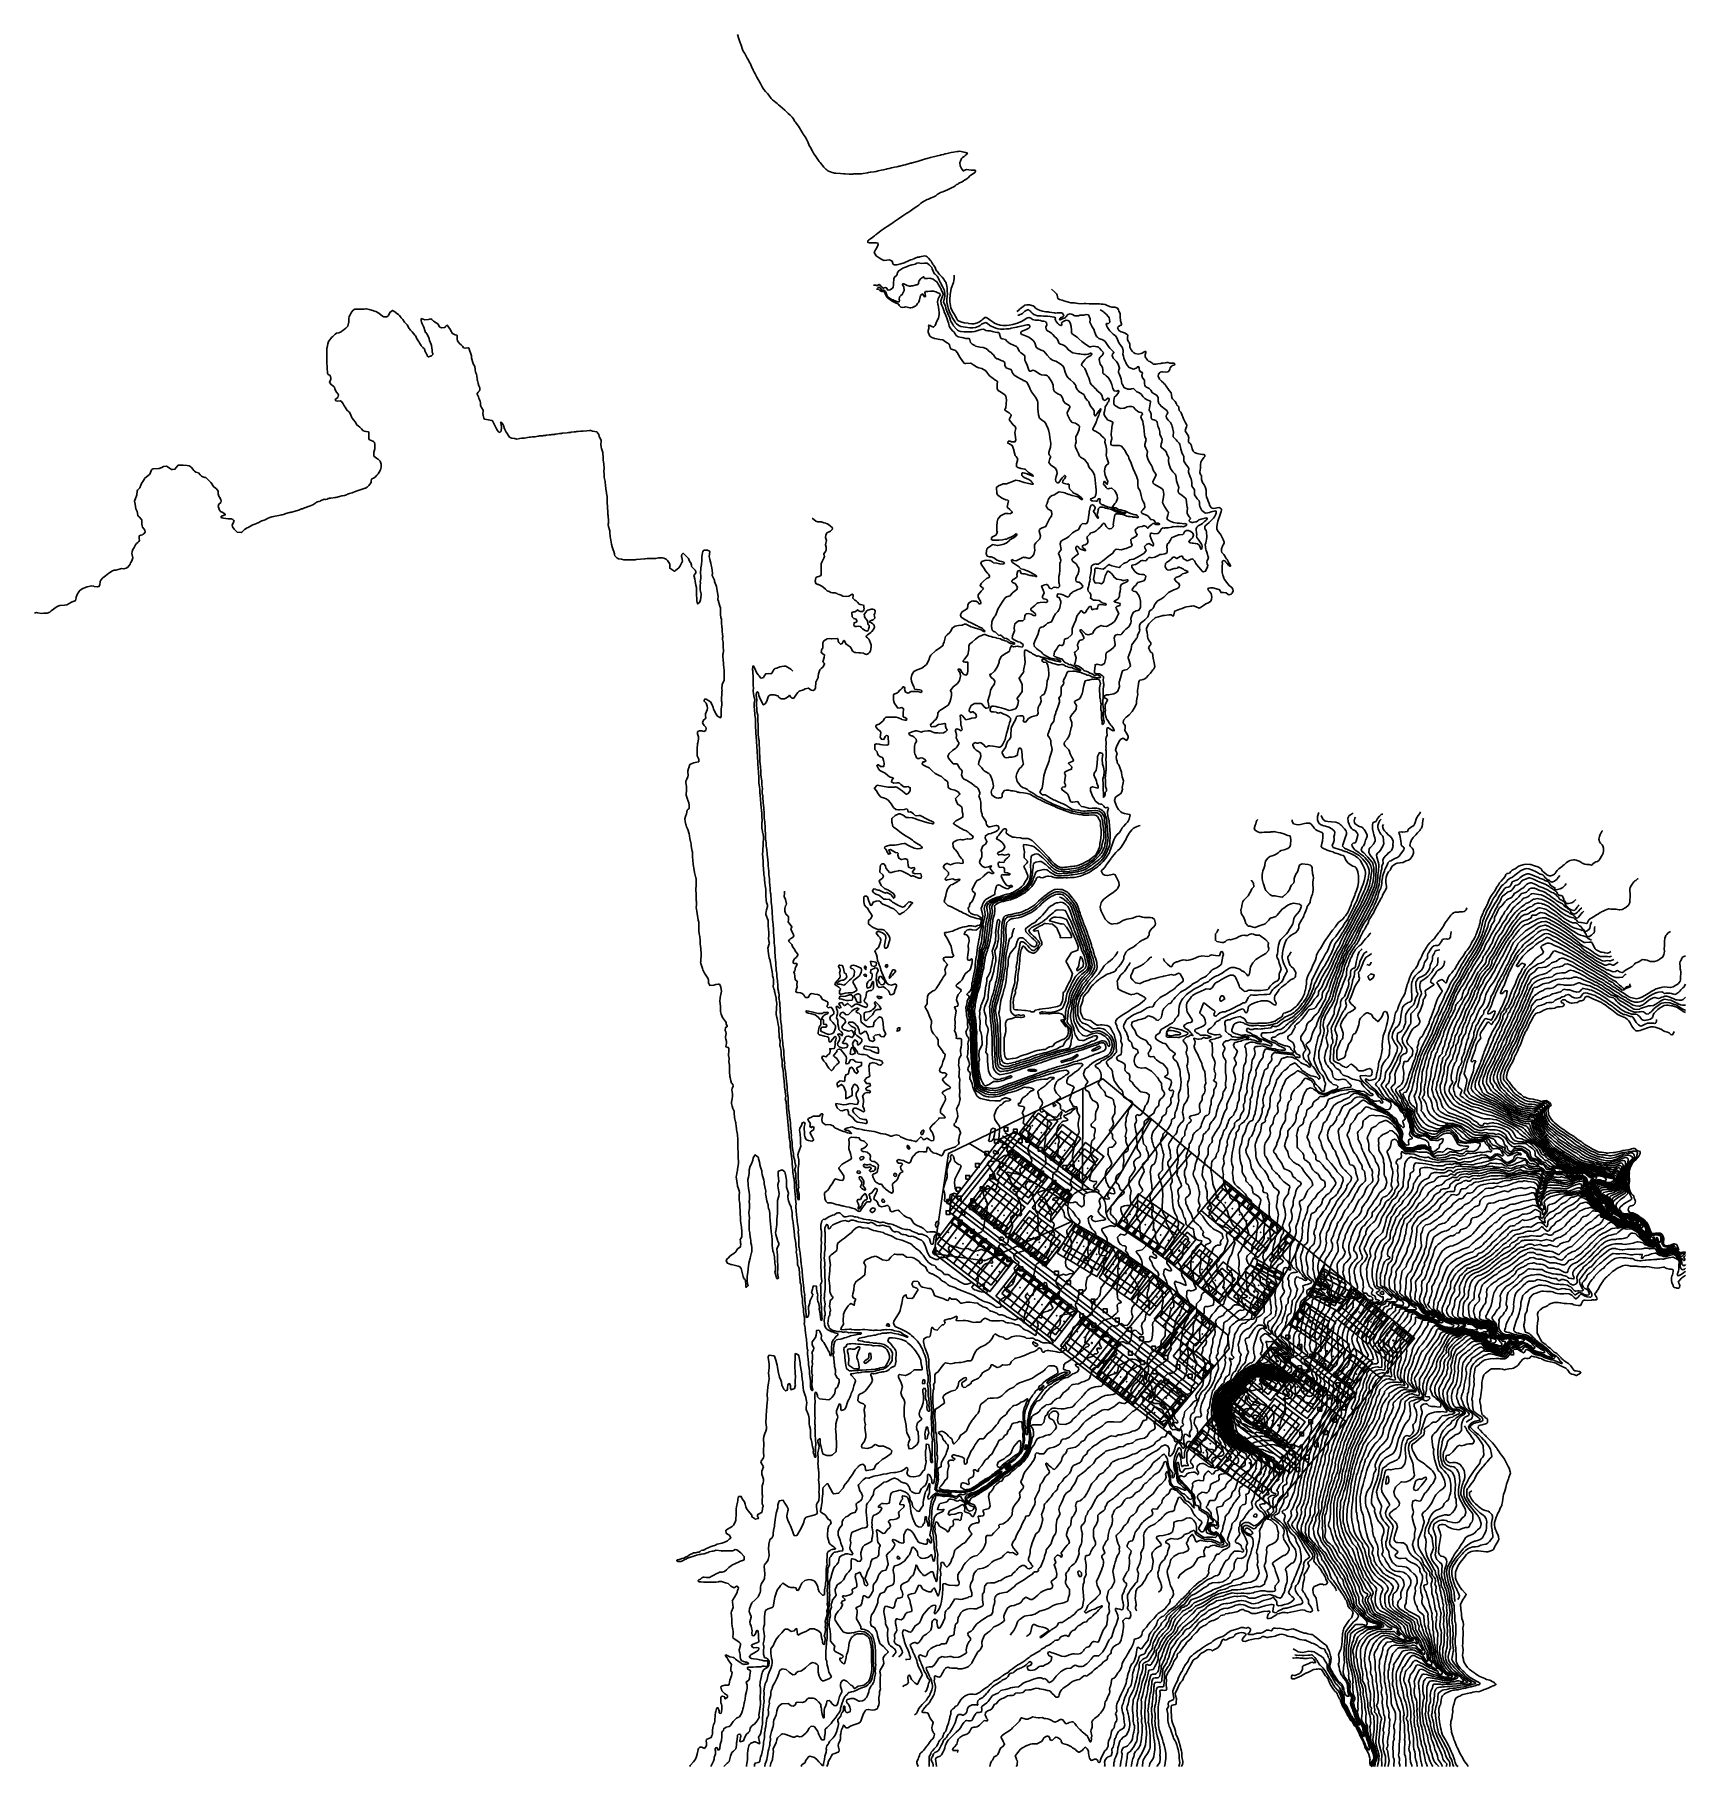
# Model space of a CAD drawing. Header units: feet. Extents: x 1313198 to 1317500, y 385000 to 389511.
import ezdxf

# ---------------------------------------------------------------- set-up
doc = ezdxf.new("R2010")
doc.units = ezdxf.units.FT
for name, color, linetype in [('A-BLDG-OTLN', 3, 'CONTINUOUS'), ('C-LOD', 30, 'CONTINUOUS'), ('C-MISC', 7, 'CONTINUOUS'), ('C-PROP', 6, 'CONTINUOUS'), ('C-PVMT', 8, 'CONTINUOUS'), ('C-SWM', 92, 'CONTINUOUS'), ('C-TOPO-MAJR', 32, 'CONTINUOUS'), ('C-TOPO-SPOT', 7, 'CONTINUOUS'), ('C-UTIL', 4, 'CONTINUOUS'), ('L-PLNT-TREE', 90, 'CONTINUOUS'), ('V-PROP-LINE', 7, 'CONTINUOUS')]:
    doc.layers.add(name, color=color, linetype=linetype)

msp = doc.modelspace()

# ---------------------------------------------------------------- linework, layer by layer
at = {"layer": 'A-BLDG-OTLN'}
for points in [[(1315774, 386662.7), (1315797.8, 386644.4), (1315822.2, 386676.1), (1315798.4, 386694.4), (1315774, 386662.7)], [(1315797.8, 386644.4), (1315821.5, 386626.1), (1315846, 386657.8), (1315822.2, 386676.1), (1315797.8, 386644.4)], [(1315834.2, 386616.3), (1315858, 386598), (1315882.4, 386629.7), (1315858.6, 386648), (1315834.2, 386616.3)], [(1315858, 386598), (1315881.7, 386579.7), (1315906.2, 386611.4), (1315882.4, 386629.7), (1315858, 386598)], [(1315708.7, 386561.6), (1315724.5, 386549.3), (1315748.9, 386581), (1315733.1, 386593.2), (1315708.7, 386561.6)], [(1315724.5, 386549.3), (1315740.4, 386537.1), (1315764.8, 386568.8), (1315748.9, 386581), (1315724.5, 386549.3)], [(1315894.4, 386569.9), (1315918.2, 386551.6), (1315942.6, 386583.3), (1315918.8, 386601.6), (1315894.4, 386569.9)], [(1315918.2, 386551.6), (1315941.9, 386533.3), (1315966.4, 386565), (1315942.6, 386583.3), (1315918.2, 386551.6)], [(1315740.4, 386537.1), (1315756.2, 386524.9), (1315780.6, 386556.6), (1315764.8, 386568.8), (1315740.4, 386537.1)], [(1315756.2, 386524.9), (1315772.1, 386512.7), (1315796.5, 386544.4), (1315780.6, 386556.6), (1315756.2, 386524.9)], [(1315772.1, 386512.7), (1315787.9, 386500.5), (1315812.3, 386532.2), (1315796.5, 386544.4), (1315772.1, 386512.7)], [(1315787.9, 386500.5), (1315803.7, 386488.3), (1315828.2, 386520), (1315812.3, 386532.2), (1315787.9, 386500.5)], [(1315641.5, 386474.4), (1315657, 386462.5), (1315681.4, 386494.2), (1315666, 386506.1), (1315641.5, 386474.4)], [(1315657, 386462.5), (1315672.8, 386450.3), (1315697.3, 386482), (1315681.4, 386494.2), (1315657, 386462.5)], [(1315672.8, 386450.3), (1315688.7, 386438.1), (1315713.1, 386469.8), (1315697.3, 386482), (1315672.8, 386450.3)], [(1315816.4, 386478.5), (1315832.3, 386466.3), (1315856.7, 386498), (1315840.8, 386510.2), (1315816.4, 386478.5)], [(1315832.3, 386466.3), (1315848.1, 386454.1), (1315872.5, 386485.8), (1315856.7, 386498), (1315832.3, 386466.3)], [(1315848.1, 386454.1), (1315863.9, 386441.9), (1315888.4, 386473.6), (1315872.5, 386485.8), (1315848.1, 386454.1)], [(1316258.2, 386472.6), (1316276.7, 386457.3), (1316307.4, 386494.2), (1316288.9, 386509.5), (1316258.2, 386472.6)], [(1316276.7, 386457.3), (1316295.1, 386441.9), (1316325.8, 386478.9), (1316307.4, 386494.2), (1316276.7, 386457.3)], [(1315688.7, 386438.1), (1315704.5, 386425.9), (1315728.9, 386457.6), (1315713.1, 386469.8), (1315688.7, 386438.1)], [(1315704.5, 386425.9), (1315720.4, 386413.7), (1315744.8, 386445.4), (1315728.9, 386457.6), (1315704.5, 386425.9)], [(1315720.4, 386413.7), (1315736.2, 386401.5), (1315760.6, 386433.2), (1315744.8, 386445.4), (1315720.4, 386413.7)], [(1316029.6, 386424.9), (1316049.5, 386411.4), (1316076.4, 386451.2), (1316056.5, 386464.6), (1316029.6, 386424.9)], [(1316049.5, 386411.4), (1316069.3, 386398), (1316096.3, 386437.7), (1316076.4, 386451.2), (1316049.5, 386411.4)], [(1316069.3, 386398), (1316089.2, 386384.5), (1316116.1, 386424.2), (1316096.3, 386437.7), (1316069.3, 386398)], [(1316295.1, 386441.9), (1316313.6, 386426.6), (1316344.3, 386463.5), (1316325.8, 386478.9), (1316295.1, 386441.9)], [(1316313.6, 386426.6), (1316332, 386411.3), (1316362.7, 386448.2), (1316344.3, 386463.5), (1316313.6, 386426.6)], [(1316332, 386411.3), (1316350.5, 386395.9), (1316381.2, 386432.8), (1316362.7, 386448.2), (1316332, 386411.3)], [(1315555.1, 386379.4), (1315574.1, 386364.8), (1315603.4, 386402.8), (1315584.4, 386417.5), (1315555.1, 386379.4)], [(1315574.1, 386364.8), (1315593.1, 386350.1), (1315622.4, 386388.2), (1315603.4, 386402.8), (1315574.1, 386364.8)], [(1315748.9, 386391.7), (1315764.7, 386379.5), (1315789.1, 386411.2), (1315773.3, 386423.4), (1315748.9, 386391.7)], [(1315764.7, 386379.5), (1315780.6, 386367.3), (1315805, 386399), (1315789.1, 386411.2), (1315764.7, 386379.5)], [(1315780.6, 386367.3), (1315796.4, 386355.1), (1315820.8, 386386.8), (1315805, 386399), (1315780.6, 386367.3)], [(1315878.6, 386362.9), (1315895.8, 386352.7), (1315916.3, 386387), (1315899.1, 386397.3), (1315878.6, 386362.9)], [(1316089.2, 386384.5), (1316109.1, 386371), (1316136, 386410.8), (1316116.1, 386424.2), (1316089.2, 386384.5)], [(1316109.1, 386371), (1316128.9, 386357.6), (1316155.9, 386397.3), (1316136, 386410.8), (1316109.1, 386371)], [(1316128.9, 386357.6), (1316148.8, 386344.1), (1316175.7, 386383.8), (1316155.9, 386397.3), (1316128.9, 386357.6)], [(1316350.5, 386395.9), (1316368.9, 386380.6), (1316399.6, 386417.5), (1316381.2, 386432.8), (1316350.5, 386395.9)], [(1316368.9, 386380.6), (1316387.4, 386365.2), (1316418.1, 386402.1), (1316399.6, 386417.5), (1316368.9, 386380.6)], [(1316387.4, 386365.2), (1316405.8, 386349.9), (1316436.5, 386386.8), (1316418.1, 386402.1), (1316387.4, 386365.2)], [(1315593.1, 386350.1), (1315612.1, 386335.5), (1315641.4, 386373.5), (1315622.4, 386388.2), (1315593.1, 386350.1)], [(1315612.1, 386335.5), (1315631.2, 386320.8), (1315660.5, 386358.9), (1315641.4, 386373.5), (1315612.1, 386335.5)], [(1315631.2, 386320.8), (1315650.2, 386306.2), (1315679.5, 386344.2), (1315660.5, 386358.9), (1315631.2, 386320.8)], [(1315796.4, 386355.1), (1315812.3, 386342.9), (1315836.7, 386374.6), (1315820.8, 386386.8), (1315796.4, 386355.1)], [(1315812.3, 386342.9), (1315828.1, 386330.7), (1315852.5, 386362.4), (1315836.7, 386374.6), (1315812.3, 386342.9)], [(1315828.1, 386330.7), (1315843.9, 386318.5), (1315868.4, 386350.2), (1315852.5, 386362.4), (1315828.1, 386330.7)], [(1315895.8, 386352.7), (1315913, 386342.4), (1315933.5, 386376.8), (1315916.3, 386387), (1315895.8, 386352.7)], [(1315913, 386342.4), (1315930.2, 386332.2), (1315950.7, 386366.6), (1315933.5, 386376.8), (1315913, 386342.4)], [(1315930.2, 386332.2), (1315947.4, 386322), (1315967.8, 386356.3), (1315950.7, 386366.6), (1315930.2, 386332.2)], [(1315947.4, 386322), (1315964.6, 386311.7), (1315985, 386346.1), (1315967.8, 386356.3), (1315947.4, 386322)], [(1315964.6, 386311.7), (1315981.7, 386301.5), (1316002.2, 386335.8), (1315985, 386346.1), (1315964.6, 386311.7)], [(1316157, 386337.5), (1316180.1, 386318.5), (1316205.5, 386349.4), (1316182.3, 386368.4), (1316157, 386337.5)], [(1316421.2, 386337.1), (1316439.7, 386321.7), (1316470.4, 386358.6), (1316451.9, 386374), (1316421.2, 386337.1)], [(1315650.2, 386306.2), (1315669.2, 386291.5), (1315698.5, 386329.6), (1315679.5, 386344.2), (1315650.2, 386306.2)], [(1315669.2, 386291.5), (1315688.2, 386276.9), (1315717.5, 386314.9), (1315698.5, 386329.6), (1315669.2, 386291.5)], [(1315688.2, 386276.9), (1315707.2, 386262.2), (1315736.5, 386300.3), (1315717.5, 386314.9), (1315688.2, 386276.9)], [(1315989.2, 386297.2), (1316005.6, 386285.7), (1316028.5, 386318.5), (1316012.1, 386330), (1315989.2, 386297.2)], [(1316005.6, 386285.7), (1316022, 386274.3), (1316044.9, 386307.1), (1316028.5, 386318.5), (1316005.6, 386285.7)], [(1316022, 386274.3), (1316038.4, 386262.8), (1316061.3, 386295.6), (1316044.9, 386307.1), (1316022, 386274.3)], [(1316192.5, 386308.3), (1316215.7, 386289.3), (1316241.1, 386320.2), (1316217.9, 386339.2), (1316192.5, 386308.3)], [(1316215.7, 386289.3), (1316238.9, 386270.2), (1316264.3, 386301.2), (1316241.1, 386320.2), (1316215.7, 386289.3)], [(1316392.3, 386293), (1316427.9, 386274.7), (1316437, 386292.4), (1316421.8, 386300.3), (1316419.2, 386297.1), (1316404.9, 386309), (1316401.5, 386310.8), (1316392.3, 386293)], [(1315723, 386250), (1315742.1, 386235.4), (1315771.4, 386273.4), (1315752.3, 386288.1), (1315723, 386250)], [(1315742.1, 386235.4), (1315761.1, 386220.7), (1315790.4, 386258.8), (1315771.4, 386273.4), (1315742.1, 386235.4)], [(1315761.1, 386220.7), (1315780.1, 386206.1), (1315809.4, 386244.1), (1315790.4, 386258.8), (1315761.1, 386220.7)], [(1316038.4, 386262.8), (1316054.8, 386251.4), (1316077.7, 386284.2), (1316061.3, 386295.6), (1316038.4, 386262.8)], [(1316054.8, 386251.4), (1316071.2, 386239.9), (1316094.1, 386272.7), (1316077.7, 386284.2), (1316054.8, 386251.4)], [(1316075.8, 386236), (1316098.9, 386217), (1316124.3, 386247.9), (1316101.1, 386266.9), (1316075.8, 386236)], [(1316251.3, 386260.1), (1316274.5, 386241.1), (1316299.8, 386272), (1316276.6, 386291), (1316251.3, 386260.1)], [(1316274.5, 386241.1), (1316297.7, 386222), (1316323, 386253), (1316299.8, 386272), (1316274.5, 386241.1)], [(1316354.2, 386240.1), (1316386.6, 386216.8), (1316398.3, 386233), (1316365.9, 386256.4), (1316354.2, 386240.1)], [(1316365.9, 386256.4), (1316398.3, 386233), (1316410, 386249.2), (1316377.6, 386272.6), (1316365.9, 386256.4)], [(1316377.6, 386272.6), (1316410, 386249.2), (1316421.7, 386265.4), (1316389.2, 386288.8), (1316377.6, 386272.6)], [(1316552.7, 386253.4), (1316588, 386234.7), (1316597.4, 386252.4), (1316562, 386271), (1316552.7, 386253.4)], [(1316562, 386271), (1316597.4, 386252.4), (1316606.7, 386270.1), (1316571.3, 386288.7), (1316562, 386271)], [(1315780.1, 386206.1), (1315799.1, 386191.4), (1315828.4, 386229.5), (1315809.4, 386244.1), (1315780.1, 386206.1)], [(1315799.1, 386191.4), (1315818.1, 386176.8), (1315847.4, 386214.8), (1315828.4, 386229.5), (1315799.1, 386191.4)], [(1315818.1, 386176.8), (1315837.1, 386162.1), (1315866.4, 386200.2), (1315847.4, 386214.8), (1315818.1, 386176.8)], [(1316098.9, 386217), (1316122.1, 386198), (1316147.5, 386228.9), (1316124.3, 386247.9), (1316098.9, 386217)], [(1316134.5, 386187.8), (1316157.7, 386168.8), (1316183.1, 386199.7), (1316159.9, 386218.8), (1316134.5, 386187.8)], [(1316330.8, 386207.7), (1316363.2, 386184.3), (1316374.9, 386200.5), (1316342.5, 386223.9), (1316330.8, 386207.7)], [(1316342.5, 386223.9), (1316374.9, 386200.5), (1316386.6, 386216.8), (1316354.2, 386240.1), (1316342.5, 386223.9)], [(1316534, 386218), (1316569.4, 386199.3), (1316578.7, 386217), (1316543.3, 386235.7), (1316534, 386218)], [(1316543.3, 386235.7), (1316578.7, 386217), (1316588, 386234.7), (1316552.7, 386253.4), (1316543.3, 386235.7)], [(1316602.1, 386197.1), (1316613.9, 386187.2), (1316639.5, 386218), (1316624.1, 386230.8), (1316612.6, 386217), (1316605.2, 386203), (1316602.1, 386197.1)], [(1316613.9, 386187.2), (1316629.3, 386174.4), (1316654.9, 386205.2), (1316639.5, 386218), (1316613.9, 386187.2)], [(1315837.1, 386162.1), (1315856.1, 386147.5), (1315885.4, 386185.5), (1315866.4, 386200.2), (1315837.1, 386162.1)], [(1315856.1, 386147.5), (1315875.1, 386132.9), (1315904.4, 386170.9), (1315885.4, 386185.5), (1315856.1, 386147.5)], [(1316157.7, 386168.8), (1316180.9, 386149.8), (1316206.3, 386180.7), (1316183.1, 386199.7), (1316157.7, 386168.8)], [(1316193.3, 386139.6), (1316216.5, 386120.6), (1316241.8, 386151.5), (1316218.6, 386170.6), (1316193.3, 386139.6)], [(1316495.8, 386161), (1316535.7, 386134.2), (1316549.1, 386154.2), (1316509.2, 386180.9), (1316495.8, 386161)], [(1316509.2, 386180.9), (1316549.1, 386154.2), (1316562.5, 386174.1), (1316522.6, 386200.9), (1316509.2, 386180.9)], [(1316629.3, 386174.4), (1316644.6, 386161.7), (1316670.2, 386192.4), (1316654.9, 386205.2), (1316629.3, 386174.4)], [(1316644.6, 386161.7), (1316660, 386148.9), (1316685.6, 386179.6), (1316670.2, 386192.4), (1316644.6, 386161.7)], [(1316660, 386148.9), (1316675.4, 386136.1), (1316701, 386166.8), (1316685.6, 386179.6), (1316660, 386148.9)], [(1316675.4, 386136.1), (1316690.8, 386123.3), (1316716.4, 386154), (1316701, 386166.8), (1316675.4, 386136.1)], [(1315891, 386120.6), (1315910, 386106), (1315939.3, 386144), (1315920.3, 386158.7), (1315891, 386120.6)], [(1315910, 386106), (1315929, 386091.3), (1315958.3, 386129.4), (1315939.3, 386144), (1315910, 386106)], [(1315929, 386091.3), (1315948, 386076.7), (1315977.3, 386114.7), (1315958.3, 386129.4), (1315929, 386091.3)], [(1316133.9, 386095.1), (1316149.7, 386082.9), (1316174.1, 386114.6), (1316158.3, 386126.8), (1316133.9, 386095.1)], [(1316216.5, 386120.6), (1316239.7, 386101.6), (1316265, 386132.5), (1316241.8, 386151.5), (1316216.5, 386120.6)], [(1316482.5, 386141.1), (1316522.3, 386114.3), (1316535.7, 386134.2), (1316495.8, 386161), (1316482.5, 386141.1)], [(1316703.1, 386113.1), (1316718.5, 386100.3), (1316744, 386131), (1316728.7, 386143.8), (1316703.1, 386113.1)], [(1316718.5, 386100.3), (1316733.8, 386087.5), (1316759.4, 386118.2), (1316744, 386131), (1316718.5, 386100.3)], [(1315948, 386076.7), (1315967, 386062.1), (1315996.3, 386100.1), (1315977.3, 386114.7), (1315948, 386076.7)], [(1315967, 386062.1), (1315986, 386047.4), (1316015.3, 386085.4), (1315996.3, 386100.1), (1315967, 386062.1)], [(1316204.9, 386066.7), (1316241.9, 386036.2), (1316257.2, 386054.7), (1316223.8, 386082.2), (1316220.7, 386078.4), (1316217, 386081.4), (1316204.9, 386066.7)], [(1316413.2, 386056.4), (1316444.2, 386031), (1316463.2, 386054.2), (1316432.2, 386079.6), (1316413.2, 386056.4)], [(1316534.4, 386080.1), (1316558.1, 386061.8), (1316582.5, 386093.5), (1316559, 386111.6), (1316548.9, 386096.5), (1316547.6, 386097.3), (1316534.4, 386080.1)], [(1316558.1, 386061.8), (1316581.9, 386043.5), (1316606.3, 386075.2), (1316582.5, 386093.5), (1316558.1, 386061.8)], [(1316733.8, 386087.5), (1316749.2, 386074.7), (1316774.8, 386105.4), (1316759.4, 386118.2), (1316733.8, 386087.5)], [(1315976.4, 386029.1), (1315992.3, 386017), (1316016.6, 386048.7), (1316000.7, 386060.9), (1315976.4, 386029.1)], [(1315992.3, 386017), (1316008.1, 386004.8), (1316032.5, 386036.6), (1316016.6, 386048.7), (1315992.3, 386017)], [(1316008.1, 386004.8), (1316024, 385992.7), (1316048.3, 386024.4), (1316032.5, 386036.6), (1316008.1, 386004.8)], [(1316189.6, 386048.2), (1316226.7, 386017.7), (1316241.9, 386036.2), (1316204.9, 386066.7), (1316189.6, 386048.2)], [(1316384.1, 386020.8), (1316415, 385995.5), (1316434, 386018.7), (1316403.1, 386044), (1316384.1, 386020.8)], [(1316594.6, 386033.7), (1316618.3, 386015.4), (1316642.7, 386047.1), (1316619, 386065.4), (1316594.6, 386033.7)], [(1316618.3, 386015.4), (1316642.1, 385997.1), (1316666.5, 386028.8), (1316642.7, 386047.1), (1316618.3, 386015.4)], [(1316024, 385992.7), (1316039.9, 385980.5), (1316064.2, 386012.3), (1316048.3, 386024.4), (1316024, 385992.7)], [(1316039.9, 385980.5), (1316055.8, 385968.3), (1316080.1, 386000.1), (1316064.2, 386012.3), (1316039.9, 385980.5)], [(1316055.8, 385968.3), (1316071.7, 385956.2), (1316096, 385988), (1316080.1, 386000.1), (1316055.8, 385968.3)], [(1316136.2, 385983.3), (1316173.3, 385952.8), (1316188.6, 385971.3), (1316151.5, 386001.8), (1316136.2, 385983.3)], [(1316335.9, 385962), (1316366.9, 385936.7), (1316385.9, 385959.9), (1316354.9, 385985.2), (1316335.9, 385962)], [(1316365.1, 385997.6), (1316396, 385972.2), (1316415, 385995.5), (1316384.1, 386020.8), (1316365.1, 385997.6)], [(1316453.2, 385991.2), (1316469, 385978.9), (1316493.5, 386010.6), (1316477.6, 386022.8), (1316453.2, 385991.2)], [(1316469, 385978.9), (1316484.9, 385966.7), (1316509.3, 385998.4), (1316493.5, 386010.6), (1316469, 385978.9)], [(1316484.9, 385966.7), (1316500.7, 385954.5), (1316525.1, 385986.2), (1316509.3, 385998.4), (1316484.9, 385966.7)], [(1316500.7, 385954.5), (1316516.6, 385942.3), (1316541, 385974), (1316525.1, 385986.2), (1316500.7, 385954.5)], [(1316090.5, 385927.7), (1316127.6, 385897.2), (1316142.8, 385915.7), (1316105.7, 385946.2), (1316090.5, 385927.7)], [(1316105.7, 385946.2), (1316142.8, 385915.7), (1316158.1, 385934.3), (1316121, 385964.8), (1316105.7, 385946.2)], [(1316121, 385964.8), (1316158.1, 385934.3), (1316173.3, 385952.8), (1316136.2, 385983.3), (1316121, 385964.8)], [(1316316.9, 385938.8), (1316347.8, 385913.5), (1316366.9, 385936.7), (1316335.9, 385962), (1316316.9, 385938.8)], [(1316516.6, 385942.3), (1316532.4, 385930.1), (1316556.8, 385961.8), (1316541, 385974), (1316516.6, 385942.3)], [(1316266.2, 385876.9), (1316297.2, 385851.6), (1316316.2, 385874.8), (1316285.2, 385900.1), (1316266.2, 385876.9)], [(1316387.2, 385903.2), (1316403, 385890.9), (1316427.4, 385922.6), (1316411.6, 385934.8), (1316387.2, 385903.2)], [(1316403, 385890.9), (1316418.9, 385878.7), (1316443.3, 385910.4), (1316427.4, 385922.6), (1316403, 385890.9)], [(1316418.9, 385878.7), (1316434.7, 385866.5), (1316459.1, 385898.2), (1316443.3, 385910.4), (1316418.9, 385878.7)], [(1316434.7, 385866.5), (1316450.6, 385854.3), (1316475, 385886), (1316459.1, 385898.2), (1316434.7, 385866.5)], [(1316237.1, 385841.3), (1316268, 385816), (1316287, 385839.2), (1316256.1, 385864.5), (1316237.1, 385841.3)], [(1316450.6, 385854.3), (1316466.4, 385842.1), (1316490.8, 385873.8), (1316475, 385886), (1316450.6, 385854.3)], [(1316218.5, 385818.6), (1316250.2, 385794.3), (1316268, 385816), (1316237.1, 385841.3), (1316218.5, 385818.6)], [(1316301.1, 385807.9), (1316320.1, 385793.2), (1316349.4, 385831.2), (1316331, 385845.5), (1316320.4, 385832.5), (1316320.2, 385832.7), (1316301.1, 385807.9)], [(1316320.1, 385793.2), (1316339.2, 385778.6), (1316368.5, 385816.6), (1316349.4, 385831.2), (1316320.1, 385793.2)], [(1316339.2, 385778.6), (1316358.2, 385763.9), (1316387.5, 385801.9), (1316368.5, 385816.6), (1316339.2, 385778.6)], [(1316358.2, 385763.9), (1316377.2, 385749.3), (1316406.5, 385787.3), (1316387.5, 385801.9), (1316358.2, 385763.9)], [(1316377.2, 385749.3), (1316396.2, 385734.6), (1316425.5, 385772.6), (1316406.5, 385787.3), (1316377.2, 385749.3)], [(1316396.2, 385734.6), (1316415.2, 385720), (1316444.5, 385758), (1316425.5, 385772.6), (1316396.2, 385734.6)]]:
    msp.add_lwpolyline(points, close=True, dxfattribs=at)
at = {"layer": 'C-LOD'}
for points in [[(1315542.6, 386336.1), (1315791.6, 386145.5), (1315871, 386084.6), (1315950.8, 386023.5), (1316030.3, 385962.7), (1316138.9, 385879.5), (1316151.4, 385896.3), (1316164.5, 385912.6), (1316310.7, 386088.4), (1316307.5, 386123.6), (1316222.7, 386194.1), (1316163, 386243.8), (1316145.8, 386257.9), (1316106.1, 386288.8), (1316065.3, 386318.2), (1316023.6, 386346.4), (1315980.9, 386373.1), (1315949, 386391.8), (1315916.6, 386409.7), (1315909.4, 386414.5), (1315903.1, 386420.3), (1315898, 386427), (1315894.2, 386434.3), (1315891.6, 386442.2), (1315890.3, 386450.5), (1315890.5, 386458.8), (1315892, 386467), (1315894.6, 386474.2), (1315898.2, 386480.9), (1315902.8, 386487), (1315908.4, 386492.3), (1315914.6, 386496.7), (1315921.5, 386500.2), (1315928.8, 386502.5), (1315936.8, 386503.7), (1315944.8, 386503.6), (1315952.8, 386502.2), (1315960.4, 386499.5), (1315967.5, 386495.7), (1315973.9, 386490.7), (1315979.4, 386484.8), (1315983.9, 386478.1), (1315987, 386471.5), (1315989, 386464.6), (1315990.1, 386457.5), (1315990.1, 386450.2), (1315990.1, 386444.2), (1315991.1, 386438.4), (1315993, 386432.7), (1315995.7, 386427.4), (1315999.2, 386422.6), (1316003.5, 386418.5), (1316008.3, 386415), (1316042.8, 386393.5), (1316094, 386359.2), (1316137.6, 386327.5), (1316166.3, 386305.3), (1316194.5, 386282.4), (1316229, 386253.7), (1316339.1, 386162.2), (1316374.3, 386165.4), (1316377.4, 386169.1), (1316401, 386198.9), (1316423.1, 386229.9), (1316443.8, 386261.9), (1316462.8, 386294.8), (1316480.3, 386328.6), (1316496.1, 386363.2), (1316392, 386449.8), (1316301.7, 386524.9), (1316213.3, 386598.5), (1316108.6, 386685.6), (1315982.1, 386790.7), (1315929.9, 386765.6), (1315633.9, 386622.8), (1315579.8, 386596.7), (1315549.5, 386389.8), (1315542.6, 386336.1)], [(1316202.6, 385830.8), (1316272.7, 385777.1), (1316277.9, 385779.8), (1316367.4, 385721), (1316426.4, 385672.5), (1316521.6, 385787.1), (1316592.2, 385871.9), (1316614.7, 385899), (1316629.6, 385916.8), (1316707.5, 386010.5), (1316794.5, 386115.1), (1316560, 386310.1), (1316539.3, 386268.1), (1316516.3, 386227.3), (1316491.2, 386187.8), (1316465.9, 386152.2), (1316438.8, 386118), (1316401.7, 386073.4), (1316308.7, 385961.6), (1316225.6, 385861.6), (1316213.7, 385846.5), (1316202.6, 385830.8)]]:
    msp.add_lwpolyline(points, close=True, dxfattribs=at)
at = {"layer": 'C-MISC'}
for points in [[(1315929.9, 386765.6), (1315633.9, 386622.8), (1315892, 386467), (1315894.6, 386474.2), (1315898.2, 386480.9), (1315902.8, 386487), (1315908.4, 386492.3), (1315914.6, 386496.7), (1315921.5, 386500.1), (1315928.8, 386502.5), (1315929.9, 386765.6)], [(1315982.1, 386790.7), (1315929.9, 386765.6), (1315928.8, 386502.5), (1315936.8, 386503.7), (1315944.8, 386503.6), (1315952.8, 386502.2), (1315960.4, 386499.5), (1315967.5, 386495.7), (1315973.9, 386490.7), (1315979.4, 386484.8), (1315983.9, 386478.1), (1316020.9, 386532.4), (1316108.6, 386685.6), (1315982.1, 386790.7)], [(1316108.6, 386685.6), (1316020.9, 386532.4), (1315983.9, 386478.1), (1315987, 386471.5), (1315989, 386464.6), (1315990.1, 386457.4), (1315990.1, 386450.2), (1315990.1, 386444.3), (1315991.1, 386438.4), (1315993, 386432.7), (1315995.7, 386427.4), (1315999.2, 386422.6), (1316003.5, 386418.4), (1316008.3, 386415), (1316042.8, 386393.5), (1316213.3, 386598.5), (1316108.6, 386685.6)], [(1315633.9, 386622.8), (1315579.8, 386596.7), (1315549.5, 386389.8), (1315542.6, 386336.1), (1315673.9, 386316.9), (1315903.1, 386420.3), (1315898, 386427), (1315894.2, 386434.3), (1315891.6, 386442.2), (1315890.3, 386450.5), (1315890.5, 386458.8), (1315892, 386467), (1315633.9, 386622.8)], [(1316094, 386359.2), (1316137.5, 386327.5), (1316301.7, 386524.9), (1316213.3, 386598.5), (1316042.8, 386393.5), (1316094, 386359.2)], [(1315890.3, 386450.5), (1315891.6, 386442.2), (1315894.2, 386434.3), (1315898, 386427), (1315903.1, 386420.3), (1315909.4, 386414.5), (1315916.6, 386409.7), (1315949, 386391.8), (1315980.9, 386373.1), (1316023.6, 386346.4), (1316065.3, 386318.2), (1316106.1, 386288.8), (1316145.8, 386257.9), (1316163, 386243.8), (1316222.7, 386194.1), (1316307.5, 386123.6), (1316310.7, 386088.4), (1316164.5, 385912.6), (1316151.4, 385896.3), (1316138.9, 385879.5), (1316030.3, 385962.7), (1315950.8, 386023.5), (1316202.6, 385830.8), (1316213.7, 385846.5), (1316225.6, 385861.6), (1316308.7, 385961.6), (1316401.7, 386073.4), (1316438.8, 386118), (1316465.9, 386152.2), (1316491.2, 386187.8), (1316516.3, 386227.3), (1316539.3, 386268.1), (1316560, 386310.1), (1316794.5, 386115.1), (1316301.7, 386524.9), (1316392, 386449.8), (1316496.1, 386363.2), (1316480.3, 386328.6), (1316462.8, 386294.8), (1316443.8, 386261.9), (1316423.1, 386229.9), (1316401, 386198.9), (1316377.4, 386169.1), (1316374.3, 386165.4), (1316339.1, 386162.2), (1316229, 386253.7), (1316194.5, 386282.4), (1316166.3, 386305.3), (1316137.6, 386327.5), (1316094, 386359.2), (1316042.8, 386393.5), (1316008.3, 386415), (1316003.5, 386418.5), (1315999.2, 386422.6), (1315995.7, 386427.4), (1315993, 386432.7), (1315991.1, 386438.4), (1315990.1, 386444.2), (1315990.1, 386450.2), (1315990.1, 386457.5), (1315989, 386464.6), (1315987, 386471.5), (1315983.9, 386478.1), (1315979.4, 386484.8), (1315973.9, 386490.7), (1315967.5, 386495.7), (1315960.4, 386499.5), (1315952.8, 386502.2), (1315944.8, 386503.6), (1315936.8, 386503.7), (1315928.8, 386502.5), (1315921.5, 386500.2), (1315914.6, 386496.7), (1315908.4, 386492.3), (1315902.8, 386487), (1315898.2, 386480.9), (1315894.6, 386474.2), (1315892, 386467), (1315890.5, 386458.8), (1315890.3, 386450.5)], [(1316301.7, 386524.9), (1316137.5, 386327.5), (1316166.3, 386305.3), (1316194.5, 386282.4), (1316229, 386253.7), (1316392, 386449.8), (1316301.7, 386524.9)], [(1316339.1, 386162.2), (1316374.3, 386165.4), (1316377.4, 386169.1), (1316401, 386198.9), (1316423.1, 386229.9), (1316443.8, 386261.9), (1316462.8, 386294.8), (1316480.3, 386328.6), (1316496.1, 386363.3), (1316392, 386449.8), (1316229, 386253.7), (1316339.1, 386162.2)], [(1315791.6, 386145.4), (1315980.9, 386373.1), (1315949, 386391.8), (1315916.6, 386409.7), (1315909.4, 386414.4), (1315903.1, 386420.3), (1315673.9, 386316.9), (1315542.6, 386336.1), (1315791.6, 386145.4)], [(1315871, 386084.6), (1316065.3, 386318.2), (1316023.6, 386346.4), (1315980.9, 386373.1), (1315791.6, 386145.4), (1315871, 386084.6)], [(1316106.1, 386288.7), (1316065.3, 386318.2), (1315871, 386084.6), (1315950.8, 386023.5), (1316145.8, 386257.9), (1316106.1, 386288.7)], [(1316794.5, 386115.1), (1316560, 386310.1), (1316539.3, 386268.1), (1316516.3, 386227.3), (1316491.2, 386187.8), (1316707.5, 386010.5), (1316794.5, 386115.1)], [(1316163, 386243.8), (1316145.8, 386257.9), (1315950.8, 386023.5), (1316030.3, 385962.7), (1316222.7, 386194.1), (1316163, 386243.8)], [(1316138.9, 385879.5), (1316151.4, 385896.3), (1316164.5, 385912.6), (1316310.7, 386088.4), (1316307.5, 386123.6), (1316222.7, 386194.1), (1316030.3, 385962.7), (1316138.9, 385879.5)], [(1316629.6, 385916.8), (1316707.5, 386010.5), (1316491.2, 386187.8), (1316465.9, 386152.2), (1316438.8, 386118), (1316401.7, 386073.4), (1316614.7, 385898.9), (1316629.6, 385916.8)], [(1316401.7, 386073.4), (1316308.7, 385961.6), (1316521.6, 385787.1), (1316592.2, 385871.9), (1316614.7, 385898.9), (1316401.7, 386073.4)], [(1316308.7, 385961.6), (1316225.6, 385861.6), (1316213.7, 385846.5), (1316202.6, 385830.8), (1316272.7, 385777.1), (1316277.9, 385779.8), (1316367.4, 385721), (1316426.4, 385672.5), (1316521.6, 385787.1), (1316308.7, 385961.6)]]:
    msp.add_lwpolyline(points, close=True, dxfattribs=at)
at = {"layer": 'C-PROP'}
for points in [[(1315761.8, 386646.9), (1315782.5, 386630.9), (1315785.6, 386628.6), (1315840.5, 386699.8), (1315822.5, 386713.7), (1315807.9, 386706.7), (1315761.8, 386646.9)], [(1315909.5, 386533.1), (1315948.6, 386502.9), (1315952.8, 386502.2), (1315959.6, 386499.8), (1316105, 386688.5), (1316058.8, 386726.9), (1315964.4, 386604.4), (1315984.7, 386588.8), (1315929.7, 386517.5), (1315909.5, 386533.1), (1315909.5, 386533.1)], [(1315780.3, 386657.8), (1315815.2, 386631), (1315848.8, 386674.5), (1315813.9, 386701.4), (1315780.3, 386657.8)], [(1315785.6, 386628.6), (1315801.4, 386616.3), (1315809.3, 386610.3), (1315864.3, 386681.5), (1315840.5, 386699.8), (1315785.6, 386628.6)], [(1315822, 386600.5), (1315840.1, 386586.5), (1315845.8, 386582.2), (1315900.7, 386653.5), (1315876.9, 386671.8), (1315822, 386600.5)], [(1315959.6, 386499.8), (1315960.4, 386499.5), (1315967.5, 386495.7), (1315973.9, 386490.7), (1315979.4, 386484.8), (1315983.9, 386478.1), (1315987, 386471.5), (1315989, 386464.6), (1315990.1, 386457.5), (1315990.1, 386450.2), (1315990.1, 386444.2), (1315990.5, 386441.7), (1316151.2, 386650.1), (1316108.6, 386685.6), (1316105, 386688.5), (1315959.6, 386499.8)], [(1315809, 386659.2), (1315811, 386659.2), (1315811, 386661.2), (1315809, 386661.2), (1315809, 386659.2)], [(1315840.5, 386611.4), (1315875.4, 386584.6), (1315909, 386628.2), (1315874.1, 386655), (1315840.5, 386611.4)], [(1315845.8, 386582.2), (1315869.5, 386563.9), (1315924.5, 386635.2), (1315900.7, 386653.5), (1315845.8, 386582.2)], [(1315882.2, 386554.1), (1315906, 386535.8), (1315960.9, 386607.1), (1315937.1, 386625.4), (1315882.2, 386554.1)], [(1315990.5, 386441.7), (1315991.1, 386438.4), (1315993, 386432.7), (1315995.7, 386427.4), (1315999.2, 386422.6), (1316003.5, 386418.5), (1316008.3, 386415), (1316018.5, 386408.6), (1316074.5, 386491.1), (1316094.1, 386477.8), (1316197.3, 386611.7), (1316151.2, 386650.1), (1315990.5, 386441.7)], [(1315690.4, 386537.8), (1315706.2, 386525.6), (1315761.1, 386596.9), (1315745.3, 386609.1), (1315690.4, 386537.8)], [(1315705.9, 386544.8), (1315788.2, 386481.3), (1315821.8, 386524.9), (1315739.4, 386588.4), (1315705.9, 386544.8)], [(1315706.2, 386525.6), (1315722.1, 386513.4), (1315777, 386584.7), (1315761.1, 386596.9), (1315706.2, 386525.6)], [(1315722.1, 386513.4), (1315737.9, 386501.2), (1315792.8, 386572.5), (1315777, 386584.7), (1315722.1, 386513.4)], [(1315737.9, 386501.2), (1315753.8, 386489), (1315808.7, 386560.3), (1315792.8, 386572.5), (1315737.9, 386501.2)], [(1315869.2, 386612.9), (1315871.2, 386612.9), (1315871.2, 386614.9), (1315869.2, 386614.9), (1315869.2, 386612.9)], [(1315900.8, 386565.1), (1315935.6, 386538.2), (1315969.2, 386581.8), (1315934.3, 386608.6), (1315900.8, 386565.1)], [(1315906, 386535.8), (1315929.7, 386517.5), (1315984.7, 386588.8), (1315960.9, 386607.1), (1315906, 386535.8)], [(1315629.3, 386458.6), (1315629.8, 386458.2), (1315644.8, 386446.7), (1315699.7, 386518), (1315684.3, 386529.9), (1315629.3, 386458.6)], [(1315753.8, 386489), (1315769.6, 386476.8), (1315824.5, 386548), (1315808.7, 386560.3), (1315753.8, 386489)], [(1315767.4, 386539.8), (1315769.4, 386539.8), (1315769.4, 386541.8), (1315767.4, 386541.8), (1315767.4, 386539.8)], [(1315769.6, 386476.8), (1315785.4, 386464.5), (1315840.4, 386535.8), (1315824.5, 386548), (1315769.6, 386476.8)], [(1315798.1, 386454.8), (1315813.9, 386442.6), (1315868.9, 386513.9), (1315853, 386526.1), (1315798.1, 386454.8)], [(1315929.4, 386566.5), (1315931.4, 386566.5), (1315931.4, 386568.5), (1315929.4, 386568.5), (1315929.4, 386566.5)], [(1315644.8, 386446.7), (1315650.6, 386442.2), (1315660.6, 386434.5), (1315715.6, 386505.8), (1315699.7, 386518), (1315644.8, 386446.7)], [(1315647.9, 386469.5), (1315729.9, 386406.4), (1315763.4, 386449.9), (1315681.5, 386513.1), (1315647.9, 386469.5)], [(1315660.6, 386434.5), (1315676.5, 386422.3), (1315731.4, 386493.5), (1315715.6, 386505.8), (1315660.6, 386434.5)], [(1315676.5, 386422.3), (1315686.2, 386414.8), (1315692.3, 386410.1), (1315747.2, 386481.3), (1315731.4, 386493.5), (1315676.5, 386422.3)], [(1315692.3, 386410.1), (1315708.2, 386397.8), (1315763.1, 386469.1), (1315747.2, 386481.3), (1315692.3, 386410.1)], [(1315813.6, 386461.8), (1315848.5, 386434.9), (1315882, 386478.5), (1315847.2, 386505.4), (1315813.6, 386461.8)], [(1315813.9, 386442.6), (1315829.8, 386430.4), (1315884.7, 386501.7), (1315868.9, 386513.9), (1315813.9, 386442.6)], [(1315829.8, 386430.4), (1315845.6, 386418.2), (1315900.6, 386489.5), (1315884.7, 386501.7), (1315829.8, 386430.4)], [(1316018.5, 386408.6), (1316038.9, 386395.9), (1316094.4, 386477.7), (1316074.5, 386491.1), (1316018.5, 386408.6)], [(1316237.8, 386448), (1316256.2, 386432.7), (1316320.2, 386509.6), (1316301.7, 386524.9), (1316237.8, 386448)], [(1316295.1, 386504.4), (1316430.4, 386391.9), (1316388.8, 386341.9), (1316253.5, 386454.5), (1316295.1, 386504.4)], [(1316256.2, 386432.7), (1316274.7, 386417.3), (1316338.6, 386494.2), (1316338.5, 386494.4), (1316320.2, 386509.6), (1316256.2, 386432.7)], [(1316274.7, 386417.3), (1316293.1, 386402), (1316357.1, 386478.9), (1316338.6, 386494.2), (1316274.7, 386417.3)], [(1315699.9, 386452.9), (1315701.9, 386452.9), (1315701.9, 386454.9), (1315699.9, 386454.9), (1315699.9, 386452.9)], [(1315708.2, 386397.8), (1315716.7, 386391.2), (1315724, 386385.6), (1315778.9, 386456.9), (1315763.1, 386469.1), (1315708.2, 386397.8)], [(1315736.7, 386375.9), (1315742, 386371.8), (1315752.5, 386363.7), (1315807.5, 386435), (1315791.6, 386447.2), (1315736.7, 386375.9)], [(1315851.4, 386475.1), (1315853.4, 386475.1), (1315853.4, 386477.1), (1315851.4, 386477.1), (1315851.4, 386475.1)], [(1316142.2, 386348.6), (1316036.2, 386420.4), (1316072.7, 386474.2), (1316178.6, 386402.4), (1316142.2, 386348.6)], [(1316038.9, 386395.9), (1316042.8, 386393.5), (1316059, 386382.7), (1316114.2, 386464.2), (1316094.4, 386477.7), (1316038.9, 386395.9)], [(1316059, 386382.7), (1316078.9, 386369.3), (1316134.1, 386450.7), (1316114.2, 386464.2), (1316059, 386382.7)], [(1316078.9, 386369.3), (1316094, 386359.2), (1316098.7, 386355.8), (1316153.9, 386437.2), (1316134.1, 386450.7), (1316078.9, 386369.3)], [(1316098.7, 386355.8), (1316118.1, 386341.6), (1316173.8, 386423.8), (1316153.9, 386437.2), (1316098.7, 386355.8)], [(1316293.1, 386402), (1316311.6, 386386.7), (1316375.5, 386463.5), (1316369.6, 386468.5), (1316357.1, 386478.9), (1316293.1, 386402)], [(1316311.6, 386386.7), (1316330, 386371.3), (1316394, 386448.2), (1316392, 386449.8), (1316381.4, 386458.6), (1316375.5, 386463.5), (1316311.6, 386386.7)], [(1316330, 386371.3), (1316348.5, 386356), (1316412.4, 386432.8), (1316408.1, 386436.5), (1316394, 386448.2), (1316330, 386371.3)], [(1315544.1, 386347.5), (1315554.6, 386339.4), (1315615.6, 386418.6), (1315596.6, 386433.3), (1315546.7, 386368.6), (1315544.1, 386347.5)], [(1315551.1, 386361.1), (1315690.5, 386253.7), (1315730.2, 386305.1), (1315590.7, 386412.6), (1315551.1, 386361.1)], [(1315554.6, 386339.4), (1315573.6, 386324.8), (1315634.6, 386404), (1315619.8, 386415.5), (1315615.6, 386418.6), (1315554.6, 386339.4)], [(1315573.6, 386324.8), (1315592.6, 386310.1), (1315653.6, 386389.3), (1315634.6, 386404), (1315573.6, 386324.8)], [(1315752.5, 386363.7), (1315768.4, 386351.5), (1315823.3, 386422.8), (1315807.5, 386435), (1315752.5, 386363.7)], [(1315755.2, 386386.8), (1315837.6, 386323.4), (1315871.2, 386366.9), (1315788.8, 386430.4), (1315755.2, 386386.8)], [(1315768.4, 386351.5), (1315784.2, 386339.2), (1315839.1, 386410.5), (1315823.3, 386422.8), (1315768.4, 386351.5)], [(1315784.2, 386339.2), (1315787.7, 386336.5), (1315800.1, 386327), (1315855, 386398.3), (1315839.1, 386410.5), (1315784.2, 386339.2)], [(1315800.1, 386327), (1315812.2, 386317.6), (1315815.9, 386314.8), (1315870.8, 386386.1), (1315855, 386398.3), (1315800.1, 386327)], [(1315863.3, 386337.1), (1315880.5, 386326.9), (1315926.5, 386404.2), (1315926.2, 386404.4), (1315916.6, 386409.7), (1315909.4, 386414.5), (1315863.3, 386337.1)], [(1315906, 386393.2), (1315995.3, 386339.9), (1315967.2, 386292.7), (1315877.8, 386345.9), (1315906, 386393.2)], [(1315880.5, 386326.9), (1315897.6, 386316.7), (1315943.7, 386394), (1315926.5, 386404.2), (1315880.5, 386326.9)], [(1315897.6, 386316.7), (1315914.8, 386306.4), (1315960.9, 386383.7), (1315943.7, 386394), (1315897.6, 386316.7)], [(1316101.7, 386403.4), (1316103.7, 386403.4), (1316103.7, 386405.4), (1316101.7, 386405.4), (1316101.7, 386403.4)], [(1316118.1, 386341.6), (1316137.6, 386327.5), (1316193.7, 386410.3), (1316173.8, 386423.8), (1316118.1, 386341.6)], [(1316144.4, 386322.2), (1316166.3, 386305.3), (1316168.1, 386303.8), (1316224.6, 386372.6), (1316201.4, 386391.6), (1316144.4, 386322.2)], [(1316346.4, 386428.7), (1316348.4, 386428.7), (1316348.4, 386430.7), (1316346.4, 386430.7), (1316346.4, 386428.7)], [(1316348.5, 386356), (1316366.9, 386340.6), (1316430.9, 386417.5), (1316412.4, 386432.8), (1316348.5, 386356)], [(1316366.9, 386340.6), (1316385.4, 386325.3), (1316449.3, 386402.1), (1316438.4, 386411.3), (1316430.9, 386417.5), (1316366.9, 386340.6)], [(1315592.6, 386310.1), (1315611.6, 386295.5), (1315672.7, 386374.7), (1315653.6, 386389.3), (1315592.6, 386310.1)], [(1315611.6, 386295.5), (1315630.6, 386280.8), (1315691.7, 386360.1), (1315691.4, 386360.2), (1315672.7, 386374.7), (1315611.6, 386295.5)], [(1315630.6, 386280.8), (1315649.6, 386266.2), (1315710.7, 386345.4), (1315692.3, 386359.6), (1315691.7, 386360.1), (1315630.6, 386280.8)], [(1315807.6, 386369.9), (1315809.6, 386369.9), (1315809.6, 386371.9), (1315807.6, 386371.9), (1315807.6, 386369.9)], [(1315815.9, 386314.8), (1315831.7, 386302.6), (1315880.2, 386365.5), (1315885.7, 386374.7), (1315870.8, 386386.1), (1315815.9, 386314.8)], [(1315914.8, 386306.4), (1315932, 386296.2), (1315978.1, 386373.5), (1315960.9, 386383.7), (1315914.8, 386306.4)], [(1315932, 386296.2), (1315949.2, 386286), (1315995.3, 386363.3), (1315978.1, 386373.5), (1315932, 386296.2)], [(1315939.4, 386348.4), (1315941.4, 386348.4), (1315941.4, 386350.4), (1315939.4, 386350.4), (1315939.4, 386348.4)], [(1315949.2, 386286), (1315966.4, 386275.7), (1316012.4, 386353), (1315995.3, 386363.3), (1315949.2, 386286)], [(1315972, 386272.6), (1315988.4, 386261.2), (1316040, 386334.9), (1316023.6, 386346.4), (1315972, 386272.6)], [(1316174, 386323.5), (1316163.1, 386332.4), (1316198, 386374.9), (1316208.8, 386366), (1316174, 386323.5)], [(1316180.6, 386293.7), (1316194.5, 386282.4), (1316203.8, 386274.7), (1316260.1, 386343.4), (1316236.9, 386362.4), (1316180.6, 386293.7)], [(1316232.7, 386275.3), (1316198.7, 386303.2), (1316233.6, 386345.7), (1316267.6, 386317.8), (1316232.7, 386275.3)], [(1316400.8, 386312.5), (1316419.2, 386297.1), (1316483.1, 386374), (1316472.5, 386382.9), (1316464.7, 386389.4), (1316400.8, 386312.5)], [(1316458.1, 386368.9), (1316464.2, 386363.7), (1316422.6, 386313.8), (1316416.5, 386318.9), (1316458.1, 386368.9)], [(1316444.8, 386346.9), (1316446.8, 386346.9), (1316446.8, 386348.9), (1316444.8, 386348.9), (1316444.8, 386346.9)], [(1315644.8, 386338.9), (1315646.8, 386338.9), (1315646.8, 386340.9), (1315644.8, 386340.9), (1315644.8, 386338.9)], [(1315649.6, 386266.2), (1315668.7, 386251.5), (1315729.7, 386330.8), (1315710.7, 386345.4), (1315649.6, 386266.2)], [(1315668.7, 386251.5), (1315687.7, 386236.9), (1315748.7, 386316.1), (1315729.7, 386330.8), (1315668.7, 386251.5)], [(1315703.5, 386224.7), (1315722.5, 386210), (1315783.6, 386289.3), (1315778, 386293.6), (1315764.6, 386303.9), (1315703.5, 386224.7)], [(1316018.7, 386325.4), (1316087.5, 386277.3), (1316056, 386232.2), (1315987.2, 386280.3), (1316018.7, 386325.4)], [(1315988.4, 386261.2), (1316004.8, 386249.7), (1316056.4, 386323.5), (1316040, 386334.9), (1315988.4, 386261.2)], [(1316004.8, 386249.7), (1316021.2, 386238.2), (1316072.8, 386312), (1316056.4, 386323.5), (1316004.8, 386249.7)], [(1316021.2, 386238.2), (1316037.6, 386226.8), (1316089.1, 386300.6), (1316072.8, 386312), (1316021.2, 386238.2)], [(1316037.6, 386226.8), (1316054, 386215.3), (1316105.6, 386289.1), (1316089.1, 386300.6), (1316037.6, 386226.8)], [(1316180.2, 386342.4), (1316182.2, 386342.4), (1316182.2, 386344.4), (1316180.2, 386344.4), (1316180.2, 386342.4)], [(1316203.8, 386274.7), (1316226.8, 386255.5), (1316283.3, 386324.4), (1316260.1, 386343.4), (1316203.8, 386274.7)], [(1316227.4, 386303.7), (1316229.4, 386303.7), (1316229.4, 386305.7), (1316227.4, 386305.7), (1316227.4, 386303.7)], [(1316239.1, 386245.3), (1316262.2, 386226.1), (1316262.2, 386226.1), (1316262.2, 386226.1), (1316318.9, 386295.2), (1316295.7, 386314.2), (1316239.1, 386245.3)], [(1316353.2, 386290.1), (1316426.2, 386237.5), (1316437.9, 386253.8), (1316364.9, 386306.3), (1316353.2, 386290.1)], [(1316365.7, 386306.8), (1316445.6, 386265.5), (1316454.8, 386283.3), (1316421.8, 386300.3), (1316419.2, 386297.1), (1316404.9, 386309), (1316374.8, 386324.5), (1316365.7, 386306.8)], [(1316433.4, 386285.3), (1316431.5, 386281.8), (1316382.7, 386307), (1316384.5, 386310.6), (1316433.4, 386285.3)], [(1315719, 386231.7), (1315858.4, 386124.3), (1315898.1, 386175.8), (1315758.7, 386283.2), (1315719, 386231.7)], [(1315722.5, 386210), (1315741.5, 386195.4), (1315802.6, 386274.6), (1315799.3, 386277.1), (1315783.6, 386289.3), (1315722.5, 386210)], [(1315741.5, 386195.4), (1315760.6, 386180.8), (1315821.6, 386260), (1315802.6, 386274.6), (1315741.5, 386195.4)], [(1315760.6, 386180.8), (1315779.6, 386166.1), (1315840.6, 386245.3), (1315821.6, 386260), (1315760.6, 386180.8)], [(1316040.6, 386284), (1316042.6, 386284), (1316042.6, 386286), (1316040.6, 386286), (1316040.6, 386284)], [(1316056.7, 386212.8), (1316079.9, 386193.8), (1316137, 386263.4), (1316113.8, 386282.4), (1316056.7, 386212.8)], [(1316107.3, 386261.9), (1316141.3, 386234), (1316106.4, 386191.4), (1316072.4, 386219.3), (1316107.3, 386261.9)], [(1316079.9, 386193.8), (1316103.1, 386174.8), (1316160.2, 386244.4), (1316137, 386263.4), (1316079.9, 386193.8)], [(1316291.5, 386227.1), (1316257.5, 386255), (1316292.3, 386297.5), (1316326.4, 386269.6), (1316291.5, 386227.1)], [(1316262.2, 386226.1), (1316285.3, 386206.9), (1316342.1, 386276.2), (1316318.9, 386295.2), (1316262.2, 386226.1)], [(1316286.1, 386255.5), (1316288.1, 386255.5), (1316288.1, 386257.5), (1316286.1, 386257.5), (1316286.1, 386255.5)], [(1316318.1, 386241.4), (1316391.2, 386188.8), (1316402.9, 386205.1), (1316329.8, 386257.7), (1316318.1, 386241.4)], [(1316417, 386258.9), (1316367.9, 386190.8), (1316323.3, 386222.9), (1316372.4, 386291.1), (1316417, 386258.9)], [(1316329.8, 386257.7), (1316402.9, 386205.1), (1316414.6, 386221.3), (1316341.5, 386273.9), (1316329.8, 386257.7)], [(1316341.5, 386273.9), (1316414.6, 386221.3), (1316426.2, 386237.5), (1316353.2, 386290.1), (1316341.5, 386273.9)], [(1316414, 386295.8), (1316416, 386295.8), (1316416, 386297.8), (1316414, 386297.8), (1316414, 386295.8)], [(1316526.1, 386244.8), (1316605.2, 386203), (1316614.6, 386220.7), (1316535.9, 386262.2), (1316526.1, 386244.8)], [(1316535.9, 386262.2), (1316614.6, 386220.7), (1316623.9, 386238.4), (1316545.1, 386280), (1316539.3, 386268.1), (1316535.9, 386262.2)], [(1316537.7, 386225.1), (1316567.6, 386281.7), (1316616.2, 386256), (1316586.4, 386199.4), (1316537.7, 386225.1)], [(1316545.1, 386280), (1316545.1, 386280), (1316545.1, 386280), (1316623.9, 386238.4), (1316630.7, 386251.3), (1316610.6, 386268), (1316554, 386297.9), (1316545.1, 386280)], [(1315779.6, 386166.1), (1315798.6, 386151.5), (1315859.6, 386230.7), (1315840.6, 386245.3), (1315779.6, 386166.1)], [(1315798.6, 386151.5), (1315817.6, 386136.8), (1315878.6, 386216), (1315859.6, 386230.7), (1315798.6, 386151.5)], [(1315812.7, 386209.5), (1315814.7, 386209.5), (1315814.7, 386211.5), (1315812.7, 386211.5), (1315812.7, 386209.5)], [(1315817.6, 386136.8), (1315836.6, 386122.2), (1315897.6, 386201.4), (1315878.6, 386216), (1315817.6, 386136.8)], [(1316110.6, 386231.5), (1316112.6, 386231.5), (1316112.6, 386233.5), (1316110.6, 386233.5), (1316110.6, 386231.5)], [(1316115.5, 386164.6), (1316138.7, 386145.6), (1316195.8, 386215.2), (1316172.6, 386234.2), (1316115.5, 386164.6)], [(1316166.1, 386213.7), (1316200.1, 386185.8), (1316165.2, 386143.2), (1316131.2, 386171.2), (1316166.1, 386213.7)], [(1316138.7, 386145.6), (1316161.9, 386126.6), (1316219, 386196.2), (1316195.8, 386215.2), (1316138.7, 386145.6)], [(1316306.4, 386225.2), (1316379.5, 386172.6), (1316391.2, 386188.8), (1316318.1, 386241.4), (1316306.4, 386225.2)], [(1316375.2, 386235.6), (1316377.2, 386235.6), (1316377.2, 386237.6), (1316375.2, 386237.6), (1316375.2, 386235.6)], [(1316493.5, 386191.5), (1316575.6, 386136.3), (1316589, 386156.2), (1316506.4, 386211.8), (1316493.5, 386191.5)], [(1316516.3, 386227.3), (1316595.9, 386185.3), (1316605.2, 386203), (1316526.1, 386244.8), (1316516.3, 386227.3)], [(1316569.3, 386243), (1316571.3, 386243), (1316571.3, 386245), (1316569.3, 386245), (1316569.3, 386243)], [(1316579.3, 386177), (1316594.7, 386164.2), (1316652.3, 386233.4), (1316636.9, 386246.2), (1316612.6, 386217), (1316605.2, 386203), (1316595.9, 386185.3), (1316589.2, 386188.8), (1316579.3, 386177)], [(1316594.7, 386164.2), (1316610.1, 386151.4), (1316667.6, 386220.6), (1316652.3, 386233.4), (1316594.7, 386164.2)], [(1316630.2, 386225.7), (1316710.2, 386159.2), (1316675, 386116.9), (1316595.1, 386183.4), (1316630.2, 386225.7)], [(1316610.1, 386151.4), (1316625.5, 386138.6), (1316683, 386207.8), (1316676.7, 386213), (1316667.6, 386220.6), (1316610.1, 386151.4)], [(1315836.6, 386122.2), (1315855.6, 386107.5), (1315916.6, 386186.7), (1315912.7, 386189.8), (1315897.6, 386201.4), (1315836.6, 386122.2)], [(1315871.4, 386095.3), (1315890.5, 386080.7), (1315951.5, 386159.9), (1315932.5, 386174.5), (1315871.4, 386095.3)], [(1316169.4, 386183.3), (1316171.4, 386183.3), (1316171.4, 386185.3), (1316169.4, 386185.3), (1316169.4, 386183.3)], [(1316174.3, 386116.4), (1316197.5, 386097.4), (1316254.5, 386167), (1316231.3, 386186), (1316174.3, 386116.4)], [(1316224.8, 386165.5), (1316258.9, 386137.6), (1316224, 386095.1), (1316190, 386123), (1316224.8, 386165.5)], [(1316197.5, 386097.4), (1316220.7, 386078.4), (1316277.7, 386148), (1316254.5, 386167), (1316197.5, 386097.4)], [(1316465.9, 386152.2), (1316548.9, 386096.5), (1316562.2, 386116.4), (1316479.8, 386171.8), (1316465.9, 386152.2)], [(1316479.8, 386171.8), (1316479.8, 386171.8), (1316479.8, 386171.8), (1316562.2, 386116.4), (1316575.6, 386136.3), (1316493.5, 386191.5), (1316491.2, 386187.8), (1316479.8, 386171.8)], [(1316486.9, 386147.7), (1316518.2, 386194.2), (1316572.1, 386158), (1316540.9, 386111.5), (1316486.9, 386147.7)], [(1316625.5, 386138.6), (1316640.8, 386125.8), (1316698.4, 386195), (1316683, 386207.8), (1316625.5, 386138.6)], [(1316640.8, 386125.8), (1316656.2, 386113), (1316713.8, 386182.2), (1316711.2, 386184.4), (1316698.4, 386195), (1316640.8, 386125.8)], [(1316652.8, 386178.5), (1316654.8, 386178.5), (1316654.8, 386180.5), (1316652.8, 386180.5), (1316652.8, 386178.5)], [(1316656.2, 386113), (1316671.6, 386100.2), (1316729.1, 386169.4), (1316714.4, 386181.7), (1316713.8, 386182.2), (1316656.2, 386113)], [(1315886.9, 386102.3), (1315969.3, 386038.8), (1316009, 386090.3), (1315926.6, 386153.8), (1315886.9, 386102.3)], [(1315890.5, 386080.7), (1315909.5, 386066), (1315970.5, 386145.2), (1315951.5, 386159.9), (1315890.5, 386080.7)], [(1315909.5, 386066), (1315928.5, 386051.3), (1315989.5, 386130.6), (1315970.5, 386145.2), (1315909.5, 386066)], [(1315928.5, 386051.3), (1315947.5, 386036.7), (1316008.5, 386115.9), (1315989.5, 386130.6), (1315928.5, 386051.3)], [(1316121.7, 386079.2), (1316137.5, 386067), (1316175.1, 386115.8), (1316174.3, 386116.4), (1316192.3, 386138.4), (1316179.6, 386148.2), (1316161.9, 386126.6), (1316159.6, 386128.5), (1316121.7, 386079.2)], [(1316140.2, 386090.2), (1316143.4, 386087.8), (1316176.9, 386131.3), (1316173.8, 386133.8), (1316140.2, 386090.2)], [(1316228.2, 386135.1), (1316230.2, 386135.1), (1316230.2, 386137.1), (1316228.2, 386137.1), (1316228.2, 386135.1)], [(1316521.5, 386156.6), (1316523.5, 386156.6), (1316523.5, 386158.6), (1316521.5, 386158.6), (1316521.5, 386156.6)], [(1316522.2, 386064.3), (1316545.9, 386046), (1316600.9, 386117.2), (1316577.1, 386135.5), (1316561.7, 386115.6), (1316548.9, 386096.5), (1316547.6, 386097.3), (1316522.2, 386064.3)], [(1316683.9, 386090), (1316699.3, 386077.2), (1316756.8, 386146.4), (1316745.2, 386156), (1316741.4, 386159.2), (1316683.9, 386090)], [(1316699.3, 386077.2), (1316714.6, 386064.4), (1316772.2, 386133.6), (1316756.8, 386146.4), (1316699.3, 386077.2)], [(1316734.8, 386138.7), (1316768.6, 386110.6), (1316733.5, 386068.3), (1316699.6, 386096.4), (1316734.8, 386138.7)], [(1316714.6, 386064.4), (1316730, 386051.6), (1316787.6, 386120.8), (1316777, 386129.6), (1316772.2, 386133.6), (1316714.6, 386064.4)], [(1315947.5, 386036.7), (1315966.5, 386022), (1316027.5, 386101.3), (1316023.8, 386104.1), (1316008.5, 386115.9), (1315947.5, 386036.7)], [(1315952.2, 386102), (1315954.2, 386102), (1315954.2, 386104), (1315952.2, 386104), (1315952.2, 386102)], [(1315964.2, 386013.3), (1315980.1, 386001.1), (1316034.8, 386072.6), (1316018.9, 386084.7), (1315964.2, 386013.3)], [(1316153, 386103.8), (1316155, 386103.8), (1316155, 386105.8), (1316153, 386105.8), (1316153, 386103.8)], [(1316164.9, 386068.5), (1316241.7, 386005.3), (1316257, 386023.8), (1316180.1, 386087), (1316164.9, 386068.5)], [(1316180.1, 386087), (1316257, 386023.8), (1316272.4, 386042.2), (1316223.8, 386082.2), (1316220.7, 386078.4), (1316197.5, 386097.4), (1316192.2, 386101.7), (1316180.1, 386087)], [(1316252.1, 386048.6), (1316231.8, 386023.8), (1316181.6, 386065.1), (1316201.9, 386089.9), (1316252.1, 386048.6)], [(1316398, 386068.9), (1316467.4, 386012), (1316486.4, 386035.2), (1316417.1, 386091.9), (1316401.7, 386073.4), (1316398, 386068.9)], [(1316540.7, 386075.2), (1316575.6, 386048.4), (1316609.1, 386091.9), (1316574.3, 386118.8), (1316540.7, 386075.2)], [(1316545.9, 386046), (1316569.7, 386027.6), (1316624.6, 386098.9), (1316600.9, 386117.2), (1316545.9, 386046)], [(1316564.9, 386080.5), (1316566.9, 386080.5), (1316566.9, 386082.5), (1316564.9, 386082.5), (1316564.9, 386080.5)], [(1316582.4, 386017.9), (1316606.1, 385999.6), (1316661.1, 386070.9), (1316637.3, 386089.2), (1316582.4, 386017.9)], [(1316737.9, 386108.3), (1316739.9, 386108.3), (1316739.9, 386110.3), (1316737.9, 386110.3), (1316737.9, 386108.3)], [(1315980.1, 386001.1), (1315994.6, 385990), (1315996, 385988.9), (1316050.7, 386060.4), (1316034.8, 386072.6), (1315980.1, 386001.1)], [(1316065.3, 385961), (1315982.7, 386024.3), (1316016.2, 386067.9), (1316098.8, 386004.7), (1316065.3, 385961)], [(1315996, 385988.9), (1315998.4, 385987.1), (1316011.9, 385976.8), (1316066.6, 386048.2), (1316050.7, 386060.4), (1315996, 385988.9)], [(1316011.9, 385976.8), (1316027.8, 385964.6), (1316082.5, 386036.1), (1316066.6, 386048.2), (1316011.9, 385976.8)], [(1316027.8, 385964.6), (1316030.3, 385962.7), (1316043.6, 385952.5), (1316098.3, 386023.9), (1316082.5, 386036.1), (1316027.8, 385964.6)], [(1316221.8, 386055.8), (1316223.8, 386055.8), (1316223.8, 386057.8), (1316221.8, 386057.8), (1316221.8, 386055.8)], [(1316349.6, 386010.3), (1316419.2, 385953.2), (1316438.2, 385976.5), (1316368.6, 386033.5), (1316349.6, 386010.3)], [(1316368.6, 386033.5), (1316438.2, 385976.5), (1316457.2, 385999.7), (1316387.7, 386056.6), (1316374.2, 386040.3), (1316368.6, 386033.5)], [(1316370.1, 386003.8), (1316398, 386037.8), (1316440.6, 386003), (1316412.7, 385968.9), (1316370.1, 386003.8)], [(1316418.3, 386062.6), (1316427.1, 386073.4), (1316469.7, 386038.6), (1316460.8, 386027.7), (1316418.3, 386062.6)], [(1316434.9, 385967.4), (1316450.7, 385955.2), (1316505.7, 386026.5), (1316503.5, 386028.2), (1316489.8, 386038.7), (1316434.9, 385967.4)], [(1316437.2, 386054.3), (1316439.2, 386054.3), (1316439.2, 386056.3), (1316437.2, 386056.3), (1316437.2, 386054.3)], [(1316600.9, 386028.8), (1316635.8, 386002), (1316669.3, 386045.5), (1316634.5, 386072.4), (1316600.9, 386028.8)], [(1316606.1, 385999.6), (1316629.9, 385981.3), (1316684.8, 386052.5), (1316661.1, 386070.9), (1316606.1, 385999.6)], [(1316629.5, 386030.3), (1316631.5, 386030.3), (1316631.5, 386032.3), (1316629.5, 386032.3), (1316629.5, 386030.3)], [(1316035.2, 386007.5), (1316037.2, 386007.5), (1316037.2, 386009.5), (1316035.2, 386009.5), (1316035.2, 386007.5)], [(1316043.6, 385952.5), (1316048.5, 385948.7), (1316059.5, 385940.3), (1316114.2, 386011.8), (1316098.3, 386023.9), (1316043.6, 385952.5)], [(1316081, 385966.6), (1316157.4, 385903.7), (1316164.5, 385912.6), (1316172.6, 385922.3), (1316172.6, 385922.3), (1316172.6, 385922.3), (1316096.3, 385985.1), (1316081, 385966.6)], [(1316183.5, 385965.2), (1316132.6, 385903.4), (1316082.5, 385944.7), (1316133.3, 386006.5), (1316183.5, 385965.2)], [(1316096.3, 385985.1), (1316172.6, 385922.3), (1316188, 385940.7), (1316188, 385940.7), (1316188, 385940.7), (1316111.5, 386003.6), (1316096.3, 385985.1)], [(1316111.5, 386003.6), (1316188, 385940.7), (1316203.3, 385959.2), (1316126.8, 386022.2), (1316111.5, 386003.6)], [(1316320.4, 385974.7), (1316390.1, 385917.7), (1316409.1, 385940.9), (1316339.4, 385997.9), (1316320.4, 385974.7)], [(1316398.5, 386007.1), (1316400.5, 386007.1), (1316400.5, 386009.1), (1316398.5, 386009.1), (1316398.5, 386007.1)], [(1316450.4, 385974.4), (1316516.9, 385923.1), (1316550.5, 385966.7), (1316483.9, 386018), (1316450.4, 385974.4)], [(1316450.7, 385955.2), (1316466.6, 385943), (1316521.5, 386014.3), (1316508.5, 386024.3), (1316505.7, 386026.5), (1316450.7, 385955.2)], [(1316466.6, 385943), (1316482.4, 385930.8), (1316537.3, 386002.1), (1316521.5, 386014.3), (1316466.6, 385943)], [(1316482.4, 385930.8), (1316498.3, 385918.6), (1316553.2, 385989.8), (1316552.9, 385990.1), (1316537.3, 386002.1), (1316482.4, 385930.8)], [(1316498.3, 385918.6), (1316514.1, 385906.3), (1316569, 385977.6), (1316553.5, 385989.6), (1316553.2, 385989.8), (1316498.3, 385918.6)], [(1316065.8, 385948), (1316142.8, 385884.7), (1316151.4, 385896.3), (1316157.4, 385903.7), (1316081, 385966.6), (1316065.8, 385948)], [(1316138.5, 385948.5), (1316140.5, 385948.5), (1316140.5, 385950.5), (1316138.5, 385950.5), (1316138.5, 385948.5)], [(1316301.4, 385951.5), (1316371.1, 385894.4), (1316390.1, 385917.7), (1316320.4, 385974.7), (1316301.4, 385951.5)], [(1316322, 385945), (1316349.8, 385979), (1316392.4, 385944.2), (1316364.5, 385910.1), (1316322, 385945)], [(1316350.4, 385948.3), (1316352.4, 385948.3), (1316352.4, 385950.3), (1316350.4, 385950.3), (1316350.4, 385948.3)], [(1316375, 385887.3), (1316390.8, 385875.1), (1316445.8, 385946.4), (1316429.9, 385958.6), (1316375, 385887.3)], [(1316390.8, 385875.1), (1316397, 385870.3), (1316406.7, 385862.9), (1316461.6, 385934.2), (1316445.8, 385946.4), (1316390.8, 385875.1)], [(1316393.5, 385898.3), (1316460.1, 385847), (1316493.6, 385890.6), (1316427.1, 385941.8), (1316393.5, 385898.3)], [(1316504, 385975.5), (1316506, 385975.5), (1316506, 385977.5), (1316504, 385977.5), (1316504, 385975.5)], [(1316250.7, 385889.6), (1316320.4, 385832.5), (1316339.4, 385855.8), (1316269.7, 385912.8), (1316250.7, 385889.6)], [(1316406.7, 385862.9), (1316419.3, 385853.2), (1316422.5, 385850.7), (1316477.4, 385922), (1316461.6, 385934.2), (1316406.7, 385862.9)], [(1316422.5, 385850.7), (1316438.4, 385838.5), (1316493.3, 385909.8), (1316477.4, 385922), (1316422.5, 385850.7)], [(1316438.4, 385838.5), (1316446.5, 385832.2), (1316454.2, 385826.3), (1316509.1, 385897.6), (1316493.3, 385909.8), (1316438.4, 385838.5)], [(1316202.6, 385830.8), (1316272.7, 385777.1), (1316276.6, 385779.1), (1316291.2, 385797), (1316221.6, 385854), (1316202.6, 385830.8)], [(1316221.6, 385854), (1316291.2, 385797), (1316310.2, 385820.2), (1316240.6, 385877.2), (1316221.6, 385854)], [(1316223.1, 385824.3), (1316251, 385858.3), (1316293.6, 385823.5), (1316265.7, 385789.4), (1316223.1, 385824.3)], [(1316271.3, 385883.1), (1316280.1, 385893.9), (1316322.7, 385859.1), (1316313.8, 385848.2), (1316271.3, 385883.1)], [(1316281.6, 385782.5), (1316300.6, 385767.9), (1316361.6, 385847.1), (1316342.6, 385861.7), (1316338.6, 385856.4), (1316339.4, 385855.8), (1316320.4, 385832.5), (1316320.2, 385832.7), (1316281.6, 385782.5)], [(1316290.2, 385874.8), (1316292.2, 385874.8), (1316292.2, 385876.8), (1316290.2, 385876.8), (1316290.2, 385874.8)], [(1316438, 385887.5), (1316440, 385887.5), (1316440, 385889.5), (1316438, 385889.5), (1316438, 385887.5)], [(1316251.7, 385827.9), (1316253.7, 385827.9), (1316253.7, 385829.9), (1316251.7, 385829.9), (1316251.7, 385827.9)], [(1316297.1, 385789.5), (1316398.5, 385711.4), (1316438.2, 385762.9), (1316336.8, 385841), (1316297.1, 385789.5)], [(1316300.6, 385767.9), (1316319.6, 385753.2), (1316380.7, 385832.4), (1316361.6, 385847.1), (1316300.6, 385767.9)], [(1316319.6, 385753.2), (1316327.1, 385747.4), (1316339.3, 385739.4), (1316399.7, 385817.8), (1316385.6, 385828.6), (1316380.7, 385832.4), (1316319.6, 385753.2)], [(1316339.3, 385739.4), (1316359.4, 385726.2), (1316418.7, 385803.1), (1316403.3, 385815), (1316399.7, 385817.8), (1316339.3, 385739.4)], [(1316359.4, 385726.2), (1316367.4, 385721), (1316378.6, 385711.8), (1316437.7, 385788.5), (1316418.7, 385803.1), (1316359.4, 385726.2)], [(1316367.8, 385785.7), (1316369.8, 385785.7), (1316369.8, 385787.7), (1316367.8, 385787.7), (1316367.8, 385785.7)], [(1316378.6, 385711.8), (1316397.1, 385696.5), (1316456.7, 385773.8), (1316439.2, 385787.3), (1316439.3, 385787.3), (1316437.7, 385788.5), (1316378.6, 385711.8)]]:
    msp.add_lwpolyline(points, close=True, dxfattribs=at)
at = {"layer": 'C-PVMT'}
for points in [[(1315582.7, 386444), (1315604.9, 386426.9), (1315769.7, 386640.8), (1315753.9, 386652.9), (1315713.6, 386633.5), (1315586.2, 386468.2), (1315582.7, 386444)], [(1315713.6, 386633.5), (1315903.2, 386487.4), (1315908.4, 386492.3), (1315914.6, 386496.7), (1315921.5, 386500.2), (1315928.8, 386502.5), (1315936.8, 386503.7), (1315944.8, 386503.6), (1315948.6, 386502.9), (1315753.9, 386652.9), (1315713.6, 386633.5)], [(1315761.8, 386646.9), (1315778.5, 386634), (1315782.5, 386630.9), (1315785.6, 386628.6), (1315788.6, 386632.5), (1315764.9, 386650.8), (1315761.8, 386646.9)], [(1315766.6, 386643.2), (1315773.8, 386637.6), (1315780.8, 386632.2), (1315793, 386648.1), (1315778.8, 386659), (1315766.6, 386643.2)], [(1315785.6, 386628.6), (1315792, 386623.6), (1315809.3, 386610.3), (1315812.4, 386614.2), (1315788.6, 386632.5), (1315785.6, 386628.6)], [(1315790.3, 386624.9), (1315804.6, 386613.9), (1315816.8, 386629.8), (1315802.5, 386640.7), (1315790.3, 386624.9)], [(1315737.1, 386590.2), (1315745, 386584.1), (1315757.2, 386599.9), (1315749.3, 386606), (1315737.1, 386590.2)], [(1315742.3, 386605.1), (1315758.1, 386592.9), (1315761.1, 386596.9), (1315745.3, 386609.1), (1315742.3, 386605.1)], [(1315752.9, 386578), (1315760.8, 386571.9), (1315773, 386587.7), (1315769.1, 386590.8), (1315765.1, 386593.8), (1315752.9, 386578)], [(1315758.1, 386592.9), (1315773.9, 386580.7), (1315777, 386584.7), (1315761.1, 386596.9), (1315758.1, 386592.9)], [(1315768.8, 386565.8), (1315776.7, 386559.7), (1315788.9, 386575.5), (1315784.9, 386578.6), (1315780.9, 386581.6), (1315768.8, 386565.8)], [(1315773.9, 386580.7), (1315789.8, 386568.5), (1315792.8, 386572.5), (1315777, 386584.7), (1315773.9, 386580.7)], [(1315789.8, 386568.5), (1315805.6, 386556.3), (1315808.7, 386560.3), (1315805.9, 386562.4), (1315792.8, 386572.5), (1315789.8, 386568.5)], [(1315822, 386600.5), (1315824.8, 386598.4), (1315845.8, 386582.2), (1315848.8, 386586.1), (1315825.1, 386604.4), (1315822, 386600.5)], [(1315826.8, 386596.8), (1315841, 386585.8), (1315853.2, 386601.7), (1315839, 386612.7), (1315826.8, 386596.8)], [(1315845.8, 386582.2), (1315869.5, 386563.9), (1315872.6, 386567.8), (1315848.8, 386586.1), (1315845.8, 386582.2)], [(1315850.5, 386578.5), (1315864.8, 386567.5), (1315877, 386583.4), (1315862.7, 386594.4), (1315850.5, 386578.5)], [(1315784.6, 386553.6), (1315792.5, 386547.5), (1315804.7, 386563.3), (1315796.8, 386569.4), (1315784.6, 386553.6)], [(1315800.4, 386541.4), (1315808.4, 386535.3), (1315820.6, 386551.1), (1315816.6, 386554.2), (1315812.6, 386557.2), (1315800.4, 386541.4)], [(1315805.6, 386556.3), (1315821.5, 386544.1), (1315824.5, 386548), (1315811.4, 386558.2), (1315808.7, 386560.3), (1315805.6, 386556.3)], [(1315816.3, 386529.2), (1315824.2, 386523), (1315836.4, 386538.9), (1315832.4, 386541.9), (1315828.5, 386545), (1315816.3, 386529.2)], [(1315821.5, 386544.1), (1315837.3, 386531.9), (1315840.4, 386535.8), (1315824.5, 386548), (1315821.5, 386544.1)], [(1315850, 386522.1), (1315865.8, 386509.9), (1315868.9, 386513.9), (1315855.8, 386524), (1315853, 386526.1), (1315850, 386522.1)], [(1315882.2, 386554.1), (1315906, 386535.8), (1315909, 386539.7), (1315885.3, 386558.1), (1315882.2, 386554.1)], [(1315887, 386550.4), (1315894.1, 386544.9), (1315901.2, 386539.5), (1315913.4, 386555.3), (1315899.2, 386566.3), (1315887, 386550.4)], [(1315906, 386535.8), (1315923, 386522.7), (1315929.7, 386517.5), (1315932.8, 386521.4), (1315909, 386539.7), (1315906, 386535.8)], [(1315910.7, 386532.1), (1315917.9, 386526.6), (1315925, 386521.1), (1315937.2, 386537), (1315922.9, 386548), (1315910.7, 386532.1)], [(1315582.7, 386444), (1316206.7, 385963.2), (1316232.3, 385994), (1315589.3, 386489.4), (1315582.7, 386444)], [(1315844.8, 386507.2), (1315852.7, 386501.1), (1315864.9, 386516.9), (1315861, 386520), (1315857, 386523), (1315844.8, 386507.2)], [(1315860.6, 386495), (1315868.6, 386488.9), (1315880.8, 386504.7), (1315876.8, 386507.8), (1315872.8, 386510.8), (1315860.6, 386495)], [(1315865.8, 386509.9), (1315881.7, 386497.7), (1315884.7, 386501.7), (1315868.9, 386513.9), (1315865.8, 386509.9)], [(1315876.5, 386482.8), (1315884.4, 386476.7), (1315896.6, 386492.5), (1315888.7, 386498.6), (1315876.5, 386482.8)], [(1315881.7, 386497.7), (1315897.5, 386485.5), (1315900.6, 386489.5), (1315884.7, 386501.7), (1315881.7, 386497.7)], [(1316291.2, 386507.6), (1316305.1, 386496.1), (1316317.8, 386511.5), (1316310.9, 386517.2), (1316304, 386523), (1316291.2, 386507.6)], [(1316298.5, 386521.1), (1316317, 386505.7), (1316320.2, 386509.6), (1316301.7, 386524.9), (1316298.5, 386521.1)], [(1316309.7, 386492.3), (1316323.5, 386480.8), (1316336.3, 386496.1), (1316322.5, 386507.6), (1316309.7, 386492.3)], [(1316317, 386505.7), (1316335.4, 386490.4), (1316338.6, 386494.2), (1316338.6, 386494.2), (1316338.5, 386494.3), (1316320.2, 386509.6), (1316317, 386505.7)], [(1316328.1, 386476.9), (1316342, 386465.4), (1316354.8, 386480.8), (1316347.8, 386486.6), (1316340.9, 386492.3), (1316328.1, 386476.9)], [(1316335.4, 386490.4), (1316353.9, 386475), (1316357.1, 386478.9), (1316338.6, 386494.2), (1316335.4, 386490.4)], [(1315629.3, 386458.6), (1315644.8, 386446.7), (1315647.8, 386450.6), (1315632.4, 386462.5), (1315629.3, 386458.6)], [(1315633.1, 386455.7), (1315641, 386449.6), (1315653.2, 386465.4), (1315645.3, 386471.5), (1315633.1, 386455.7)], [(1315644.8, 386446.7), (1315656.6, 386437.6), (1315660.6, 386434.5), (1315663.7, 386438.4), (1315647.8, 386450.6), (1315644.8, 386446.7)], [(1315648.8, 386443.6), (1315656.7, 386437.5), (1315668.9, 386453.4), (1315661, 386459.5), (1315648.8, 386443.6)], [(1315660.6, 386434.5), (1315676.5, 386422.3), (1315679.5, 386426.2), (1315663.7, 386438.4), (1315660.6, 386434.5)], [(1315664.6, 386431.4), (1315672.5, 386425.3), (1315684.7, 386441.2), (1315676.8, 386447.3), (1315664.6, 386431.4)], [(1316346.6, 386461.6), (1316360.4, 386450.1), (1316373.2, 386465.5), (1316359.4, 386477), (1316346.6, 386461.6)], [(1316353.9, 386475), (1316372.3, 386459.7), (1316375.5, 386463.5), (1316369.6, 386468.5), (1316367.2, 386470.5), (1316357.1, 386478.9), (1316353.9, 386475)], [(1316365, 386446.2), (1316378.9, 386434.7), (1316391.7, 386450.1), (1316381.4, 386458.6), (1316377.8, 386461.6), (1316365, 386446.2)], [(1316372.3, 386459.7), (1316390.8, 386444.3), (1316394, 386448.2), (1316387.4, 386453.6), (1316381.4, 386458.6), (1316375.5, 386463.5), (1316372.3, 386459.7)], [(1316383.5, 386430.9), (1316397.3, 386419.4), (1316410.1, 386434.8), (1316401.4, 386442), (1316396.3, 386446.3), (1316383.5, 386430.9)], [(1316390.8, 386444.3), (1316409.2, 386429), (1316412.4, 386432.8), (1316394, 386448.2), (1316390.8, 386444.3)], [(1315585.6, 386419), (1315604.6, 386404.4), (1315615.6, 386418.6), (1315596.6, 386433.3), (1315585.6, 386419)], [(1315586.8, 386415.6), (1315601.1, 386404.6), (1315613.2, 386420.5), (1315599, 386431.5), (1315586.8, 386415.6)], [(1315593.6, 386429.3), (1315612.6, 386414.7), (1315615.6, 386418.6), (1315596.6, 386433.3), (1315593.6, 386429.3)], [(1315604.6, 386404.4), (1315623.7, 386389.7), (1315634.6, 386404), (1315619.8, 386415.5), (1315615.6, 386418.6), (1315604.6, 386404.4)], [(1315605.8, 386401), (1315620.1, 386390), (1315632.3, 386405.8), (1315618, 386416.8), (1315605.8, 386401)], [(1315612.6, 386414.7), (1315631.6, 386400), (1315634.6, 386404), (1315627.1, 386409.8), (1315615.6, 386418.6), (1315612.6, 386414.7)], [(1315623.7, 386389.7), (1315642.7, 386375.1), (1315653.6, 386389.3), (1315634.6, 386404), (1315623.7, 386389.7)], [(1315624.8, 386386.3), (1315639.1, 386375.3), (1315651.3, 386391.2), (1315637, 386402.2), (1315624.8, 386386.3)], [(1315631.6, 386400), (1315650.6, 386385.4), (1315653.6, 386389.3), (1315634.6, 386404), (1315631.6, 386400)], [(1315676.5, 386422.3), (1315680.4, 386419.2), (1315692.3, 386410.1), (1315695.4, 386414), (1315679.5, 386426.2), (1315676.5, 386422.3)], [(1315680.4, 386419.2), (1315684.1, 386416.4), (1315686.2, 386414.8), (1315688.4, 386413.1), (1315700.6, 386429), (1315692.6, 386435), (1315680.4, 386419.2)], [(1315692.3, 386410.1), (1315708.2, 386397.8), (1315711.2, 386401.8), (1315695.4, 386414), (1315692.3, 386410.1)], [(1315696.3, 386407), (1315704.2, 386400.9), (1315716.4, 386416.7), (1315708.5, 386422.8), (1315696.3, 386407)], [(1315708.2, 386397.8), (1315715.1, 386392.5), (1315716.7, 386391.2), (1315724, 386385.6), (1315727.1, 386389.6), (1315711.2, 386401.8), (1315708.2, 386397.8)], [(1315712.1, 386394.8), (1315716.1, 386391.7), (1315716.7, 386391.2), (1315720.1, 386388.7), (1315732.2, 386404.5), (1315724.3, 386410.6), (1315712.1, 386394.8)], [(1315903.4, 386394.7), (1315912, 386389.6), (1315922.2, 386406.6), (1315916.6, 386409.7), (1315913.5, 386411.7), (1315903.4, 386394.7)], [(1315906.8, 386410.2), (1315924, 386399.9), (1315926.5, 386404.2), (1315926.3, 386404.3), (1315926.1, 386404.5), (1315916.6, 386409.7), (1315909.4, 386414.5), (1315906.8, 386410.2)], [(1315920.6, 386384.5), (1315929.2, 386379.3), (1315939.4, 386396.5), (1315930.8, 386401.6), (1315920.6, 386384.5)], [(1315924, 386399.9), (1315941.2, 386389.7), (1315943.7, 386394), (1315926.5, 386404.2), (1315924, 386399.9)], [(1315937.8, 386374.2), (1315946.4, 386369.1), (1315956.6, 386386.3), (1315948, 386391.4), (1315937.8, 386374.2)], [(1315941.2, 386389.7), (1315958.3, 386379.4), (1315960.9, 386383.7), (1315958.5, 386385.2), (1315943.7, 386394), (1315941.2, 386389.7)], [(1316018.5, 386408.6), (1316038.9, 386395.9), (1316041, 386399), (1316021.2, 386412.5), (1316018.5, 386408.6)], [(1316021.1, 386407), (1316036.4, 386397.5), (1316047, 386413.1), (1316032.1, 386423.2), (1316021.1, 386407)], [(1316038.9, 386395.9), (1316042.8, 386393.5), (1316058.9, 386382.7), (1316060.9, 386385.6), (1316041, 386399), (1316038.9, 386395.9)], [(1316041.5, 386394.3), (1316042.8, 386393.5), (1316056.5, 386384.3), (1316066.8, 386399.7), (1316051.9, 386409.8), (1316041.5, 386394.3)], [(1316061.4, 386381), (1316076.4, 386371), (1316086.7, 386386.2), (1316071.8, 386396.3), (1316061.4, 386381)], [(1316401.9, 386415.5), (1316415.8, 386404), (1316428.6, 386419.4), (1316414.7, 386430.9), (1316401.9, 386415.5)], [(1316409.2, 386429), (1316427.7, 386413.6), (1316430.9, 386417.5), (1316412.5, 386432.8), (1316412.4, 386432.8), (1316409.2, 386429)], [(1316420.4, 386400.2), (1316434.2, 386388.7), (1316447, 386404.1), (1316433.2, 386415.6), (1316420.4, 386400.2)], [(1316427.7, 386413.6), (1316446.1, 386398.3), (1316449.3, 386402.1), (1316435.3, 386413.8), (1316430.9, 386417.5), (1316427.7, 386413.6)], [(1315642.7, 386375.1), (1315661.7, 386360.4), (1315672.7, 386374.7), (1315653.6, 386389.3), (1315642.7, 386375.1)], [(1315643.8, 386371.7), (1315658.1, 386360.7), (1315670.3, 386376.5), (1315656, 386387.5), (1315643.8, 386371.7)], [(1315650.6, 386385.4), (1315669.6, 386370.7), (1315672.7, 386374.7), (1315653.6, 386389.3), (1315650.6, 386385.4)], [(1315661.7, 386360.4), (1315680.7, 386345.8), (1315691.7, 386360.1), (1315691.4, 386360.2), (1315672.7, 386374.7), (1315661.7, 386360.4)], [(1315662.8, 386357), (1315677.1, 386346), (1315689.3, 386361.9), (1315675, 386372.9), (1315662.8, 386357)], [(1315669.6, 386370.7), (1315688.6, 386356.1), (1315691.7, 386360.1), (1315687.3, 386363.4), (1315672.7, 386374.7), (1315669.6, 386370.7)], [(1315680.7, 386345.8), (1315699.7, 386331.1), (1315710.7, 386345.4), (1315692.3, 386359.6), (1315691.7, 386360.1), (1315680.7, 386345.8)], [(1315681.8, 386342.4), (1315696.1, 386331.4), (1315708.3, 386347.2), (1315705.3, 386349.5), (1315694.1, 386358.2), (1315681.8, 386342.4)], [(1315688.6, 386356.1), (1315707.6, 386341.4), (1315710.7, 386345.4), (1315707.9, 386347.6), (1315691.7, 386360.1), (1315688.6, 386356.1)], [(1315736.7, 386375.9), (1315742.4, 386371.4), (1315752.5, 386363.7), (1315755.6, 386367.6), (1315739.7, 386379.8), (1315736.7, 386375.9)], [(1315740.6, 386372.8), (1315742, 386371.8), (1315748.6, 386366.7), (1315760.8, 386382.6), (1315752.9, 386388.7), (1315740.6, 386372.8)], [(1315752.5, 386363.7), (1315768.4, 386351.5), (1315771.4, 386355.4), (1315755.6, 386367.6), (1315752.5, 386363.7)], [(1315756.5, 386360.6), (1315764.4, 386354.5), (1315776.6, 386370.3), (1315768.7, 386376.5), (1315756.5, 386360.6)], [(1315768.4, 386351.5), (1315780.5, 386342.1), (1315784.2, 386339.2), (1315787.3, 386343.2), (1315771.4, 386355.4), (1315768.4, 386351.5)], [(1315772.3, 386348.4), (1315776.3, 386345.4), (1315780.3, 386342.3), (1315792.5, 386358.1), (1315784.5, 386364.2), (1315772.3, 386348.4)], [(1315788.2, 386336.2), (1315789, 386335.6), (1315796.1, 386330.1), (1315808.3, 386345.9), (1315800.4, 386352), (1315788.2, 386336.2)], [(1315955, 386364), (1315963.6, 386358.9), (1315973.8, 386376.1), (1315965.2, 386381.2), (1315955, 386364)], [(1315958.3, 386379.4), (1315975.5, 386369.2), (1315978.1, 386373.5), (1315966.5, 386380.4), (1315960.9, 386383.7), (1315958.3, 386379.4)], [(1315972.1, 386353.8), (1315980.7, 386348.6), (1315991, 386365.8), (1315986.7, 386368.4), (1315982.4, 386370.9), (1315972.1, 386353.8)], [(1315975.5, 386369.2), (1315992.7, 386359), (1315995.3, 386363.3), (1315989.9, 386366.4), (1315978.1, 386373.5), (1315975.5, 386369.2)], [(1315989.3, 386343.5), (1315997.9, 386338.4), (1316008.1, 386355.6), (1315999.6, 386360.7), (1315989.3, 386343.5)], [(1315992.7, 386359), (1316009.9, 386348.7), (1316012.4, 386353), (1316000.5, 386360.1), (1315995.3, 386363.3), (1315992.7, 386359)], [(1316020.7, 386342.3), (1316037.1, 386330.8), (1316040, 386334.9), (1316023.6, 386346.4), (1316020.7, 386342.3)], [(1316058.9, 386382.7), (1316078.9, 386369.3), (1316080.8, 386372.1), (1316060.9, 386385.6), (1316058.9, 386382.7)], [(1316078.9, 386369.3), (1316094, 386359.2), (1316098.7, 386355.8), (1316100.6, 386358.6), (1316080.8, 386372.1), (1316078.9, 386369.3)], [(1316081.4, 386367.6), (1316094, 386359.2), (1316096.3, 386357.5), (1316106.6, 386372.7), (1316091.7, 386382.8), (1316081.4, 386367.6)], [(1316098.7, 386355.8), (1316118.1, 386341.6), (1316120.5, 386345.1), (1316100.6, 386358.6), (1316098.7, 386355.8)], [(1316101.1, 386354), (1316115.7, 386343.4), (1316126.4, 386359.2), (1316111.5, 386369.3), (1316101.1, 386354)], [(1316120.6, 386339.9), (1316135.1, 386329.3), (1316146.3, 386345.8), (1316131.4, 386355.9), (1316120.6, 386339.9)], [(1316454.2, 386372.1), (1316468.1, 386360.5), (1316480.8, 386375.9), (1316472.5, 386382.9), (1316467, 386387.4), (1316454.2, 386372.1)], [(1316461.5, 386385.5), (1316480, 386370.2), (1316483.1, 386374), (1316476.9, 386379.2), (1316464.7, 386389.4), (1316461.5, 386385.5)], [(1315699.7, 386331.1), (1315718.7, 386316.5), (1315729.7, 386330.8), (1315710.7, 386345.4), (1315699.7, 386331.1)], [(1315700.9, 386327.7), (1315715.1, 386316.8), (1315727.3, 386332.6), (1315713.1, 386343.6), (1315700.9, 386327.7)], [(1315707.6, 386341.4), (1315726.6, 386326.8), (1315729.7, 386330.8), (1315710.7, 386345.4), (1315707.6, 386341.4)], [(1315718.7, 386316.5), (1315737.7, 386301.8), (1315748.7, 386316.1), (1315729.7, 386330.8), (1315718.7, 386316.5)], [(1315719.9, 386313.1), (1315734.1, 386302.1), (1315746.3, 386317.9), (1315739.2, 386323.4), (1315732.1, 386328.9), (1315719.9, 386313.1)], [(1315726.6, 386326.8), (1315745.7, 386312.1), (1315748.7, 386316.1), (1315743.2, 386320.4), (1315729.7, 386330.8), (1315726.6, 386326.8)], [(1315753.6, 386289.6), (1315772.6, 386275), (1315783.6, 386289.3), (1315778, 386293.6), (1315764.6, 386303.9), (1315753.6, 386289.6)], [(1315754.7, 386286.2), (1315769, 386275.2), (1315781.2, 386291.1), (1315766.9, 386302.1), (1315754.7, 386286.2)], [(1315761.5, 386299.9), (1315780.5, 386285.3), (1315783.6, 386289.3), (1315769.1, 386300.4), (1315764.6, 386303.9), (1315761.5, 386299.9)], [(1315784.2, 386339.2), (1315786.1, 386337.8), (1315787.7, 386336.5), (1315789.5, 386335.2), (1315800.1, 386327), (1315803.1, 386331), (1315787.3, 386343.2), (1315784.2, 386339.2)], [(1315800.1, 386327), (1315815.9, 386314.8), (1315818.9, 386318.8), (1315803.1, 386331), (1315800.1, 386327)], [(1315804, 386324), (1315811.9, 386317.9), (1315824.1, 386333.7), (1315816.2, 386339.8), (1315804, 386324)], [(1315815.9, 386314.8), (1315823.2, 386309.2), (1315831.7, 386302.6), (1315834.8, 386306.6), (1315818.9, 386318.8), (1315815.9, 386314.8)], [(1315819.9, 386311.8), (1315823.8, 386308.7), (1315827.8, 386305.7), (1315840, 386321.5), (1315832.1, 386327.6), (1315819.9, 386311.8)], [(1316016.2, 386327.1), (1316024.4, 386321.4), (1316035.9, 386337.8), (1316027.7, 386343.5), (1316016.2, 386327.1)], [(1316032.6, 386315.7), (1316040.8, 386310), (1316052.3, 386326.3), (1316048.2, 386329.2), (1316044.1, 386332.1), (1316032.6, 386315.7)], [(1316037.1, 386330.8), (1316053.5, 386319.4), (1316056.4, 386323.5), (1316049, 386328.6), (1316040, 386334.9), (1316037.1, 386330.8)], [(1316049, 386304.2), (1316057.2, 386298.5), (1316068.7, 386314.9), (1316066.7, 386316.3), (1316060.5, 386320.6), (1316049, 386304.2)], [(1316053.5, 386319.4), (1316069.9, 386307.9), (1316072.8, 386312), (1316069.6, 386314.2), (1316056.4, 386323.5), (1316053.5, 386319.4)], [(1316065.4, 386292.8), (1316073.6, 386287), (1316085.1, 386303.4), (1316076.9, 386309.2), (1316065.4, 386292.8)], [(1316069.9, 386307.9), (1316086.3, 386296.5), (1316089.1, 386300.6), (1316072.8, 386312), (1316069.9, 386307.9)], [(1316086.3, 386296.5), (1316102.7, 386285), (1316105.5, 386289.1), (1316100, 386293), (1316089.1, 386300.6), (1316086.3, 386296.5)], [(1316118.1, 386341.6), (1316137.6, 386327.5), (1316140.4, 386331.7), (1316120.5, 386345.1), (1316118.1, 386341.6)], [(1316144.4, 386322.2), (1316166.3, 386305.3), (1316168.1, 386303.8), (1316170.6, 386306.9), (1316147.4, 386325.9), (1316144.4, 386322.2)], [(1316149.2, 386318.5), (1316163.4, 386307.5), (1316175.5, 386322.3), (1316161.6, 386333.7), (1316149.2, 386318.5)], [(1316185.2, 386289.9), (1316194.5, 386282.4), (1316199.1, 386278.6), (1316211.1, 386293.1), (1316197.1, 386304.5), (1316185.2, 386289.9)], [(1315772.6, 386275), (1315791.6, 386260.3), (1315802.6, 386274.6), (1315799.3, 386277.1), (1315783.6, 386289.3), (1315772.6, 386275)], [(1315773.7, 386271.6), (1315788, 386260.6), (1315800.2, 386276.4), (1315799.3, 386277.1), (1315792.8, 386282.2), (1315785.9, 386287.4), (1315773.7, 386271.6)], [(1315780.5, 386285.3), (1315799.5, 386270.6), (1315802.6, 386274.6), (1315800, 386276.6), (1315799.3, 386277.1), (1315797.9, 386278.2), (1315783.6, 386289.3), (1315780.5, 386285.3)], [(1315791.6, 386260.3), (1315810.6, 386245.7), (1315821.6, 386260), (1315802.6, 386274.6), (1315791.6, 386260.3)], [(1315792.7, 386256.9), (1315807, 386246), (1315819.2, 386261.8), (1315812.1, 386267.3), (1315804.9, 386272.8), (1315792.7, 386256.9)], [(1315799.5, 386270.6), (1315818.5, 386256), (1315821.6, 386260), (1315814, 386265.8), (1315802.6, 386274.6), (1315799.5, 386270.6)], [(1315810.6, 386245.7), (1315829.6, 386231.1), (1315840.6, 386245.3), (1315821.6, 386260), (1315810.6, 386245.7)], [(1315811.8, 386242.3), (1315826, 386231.3), (1315838.2, 386247.1), (1315824, 386258.1), (1315811.8, 386242.3)], [(1315818.5, 386256), (1315837.5, 386241.3), (1315840.6, 386245.3), (1315821.6, 386260), (1315818.5, 386256)], [(1316081.8, 386281.3), (1316090, 386275.6), (1316101.4, 386292), (1316097.4, 386294.8), (1316093.2, 386297.7), (1316081.8, 386281.3)], [(1316105.8, 386263.1), (1316119.7, 386251.7), (1316132.4, 386267.2), (1316125.4, 386272.9), (1316118.4, 386278.6), (1316105.8, 386263.1)], [(1316110.6, 386278.5), (1316133.8, 386259.5), (1316137, 386263.4), (1316122.5, 386275.3), (1316113.8, 386282.4), (1316110.6, 386278.5)], [(1316128.9, 386244.1), (1316142.9, 386232.7), (1316155.5, 386248.2), (1316148.6, 386253.9), (1316141.6, 386259.6), (1316128.9, 386244.1)], [(1316133.8, 386259.5), (1316157, 386240.5), (1316160.2, 386244.4), (1316146.1, 386255.9), (1316137, 386263.4), (1316133.8, 386259.5)], [(1316180.6, 386293.7), (1316194.5, 386282.4), (1316203.8, 386274.7), (1316206.2, 386277.7), (1316183, 386296.7), (1316180.6, 386293.7)], [(1316203.8, 386274.7), (1316226.8, 386255.5), (1316229.4, 386258.6), (1316206.2, 386277.7), (1316203.8, 386274.7)], [(1316208.4, 386270.9), (1316222.2, 386259.4), (1316234.3, 386274), (1316220.3, 386285.5), (1316208.4, 386270.9)], [(1316243.7, 386241.5), (1316257.6, 386230), (1316269.8, 386244.9), (1316255.9, 386256.3), (1316243.7, 386241.5)], [(1316412.9, 386253.3), (1316429.2, 386241.6), (1316432.1, 386245.6), (1316435, 386249.7), (1316418.8, 386261.4), (1316412.9, 386253.3)], [(1316422.2, 386240.4), (1316426.2, 386237.5), (1316437.9, 386253.8), (1316433.9, 386256.7), (1316422.2, 386240.4)], [(1316430.2, 386279.1), (1316447.9, 386269.9), (1316450.2, 386274.4), (1316452.5, 386278.8), (1316434.8, 386288), (1316430.2, 386279.1)], [(1316441.2, 386267.8), (1316445.6, 386265.5), (1316454.8, 386283.3), (1316450.4, 386285.6), (1316441.2, 386267.8)], [(1316526.1, 386244.8), (1316530.1, 386242.7), (1316539.4, 386260.4), (1316535.9, 386262.2), (1316526.1, 386244.8)], [(1316528.6, 386249.1), (1316545.7, 386240.1), (1316550.3, 386248.9), (1316533.5, 386257.8), (1316528.6, 386249.1)], [(1316535.9, 386262.2), (1316539.4, 386260.4), (1316548.7, 386278), (1316545.1, 386280), (1316539.3, 386268.1), (1316535.9, 386262.2)], [(1316538.4, 386266.5), (1316555, 386257.8), (1316559.7, 386266.6), (1316542.9, 386275.5), (1316539.3, 386268.1), (1316538.4, 386266.5)], [(1316545.1, 386280), (1316548.7, 386278), (1316558.1, 386295.7), (1316554, 386297.9), (1316545.1, 386280)], [(1316547.3, 386284.4), (1316564.3, 386275.5), (1316569, 386284.3), (1316551.8, 386293.4), (1316547.3, 386284.4)], [(1315829.6, 386231.1), (1315848.6, 386216.4), (1315859.6, 386230.7), (1315840.6, 386245.3), (1315829.6, 386231.1)], [(1315830.8, 386227.6), (1315845, 386216.7), (1315857.2, 386232.5), (1315843, 386243.5), (1315830.8, 386227.6)], [(1315837.5, 386241.3), (1315856.5, 386226.7), (1315859.6, 386230.7), (1315840.6, 386245.3), (1315837.5, 386241.3)], [(1315848.6, 386216.4), (1315867.6, 386201.8), (1315878.6, 386216), (1315859.6, 386230.7), (1315848.6, 386216.4)], [(1315849.8, 386213), (1315864, 386202), (1315876.2, 386217.8), (1315869.1, 386223.3), (1315862, 386228.8), (1315849.8, 386213)], [(1315856.5, 386226.7), (1315875.6, 386212), (1315878.6, 386216), (1315859.6, 386230.7), (1315856.5, 386226.7)], [(1315867.6, 386201.8), (1315886.6, 386187.1), (1315897.6, 386201.4), (1315878.6, 386216), (1315867.6, 386201.8)], [(1315868.8, 386198.3), (1315883.1, 386187.3), (1315895.2, 386203.2), (1315881, 386214.2), (1315868.8, 386198.3)], [(1315875.6, 386212), (1315894.6, 386197.4), (1315897.6, 386201.4), (1315878.6, 386216), (1315875.6, 386212)], [(1316164.5, 386215), (1316178.4, 386203.5), (1316191.1, 386219), (1316184.2, 386224.7), (1316177.2, 386230.4), (1316164.5, 386215)], [(1316169.4, 386230.4), (1316192.6, 386211.3), (1316195.8, 386215.2), (1316175, 386232.2), (1316172.6, 386234.2), (1316169.4, 386230.4)], [(1316187.7, 386195.9), (1316201.6, 386184.5), (1316214.3, 386200), (1316207.4, 386205.7), (1316200.4, 386211.4), (1316187.7, 386195.9)], [(1316192.6, 386211.3), (1316215.8, 386192.3), (1316219, 386196.2), (1316208.8, 386204.5), (1316195.8, 386215.2), (1316192.6, 386211.3)], [(1316239.1, 386245.3), (1316262.2, 386226.1), (1316264.9, 386229.5), (1316241.8, 386248.5), (1316239.1, 386245.3)], [(1316262.2, 386226.1), (1316285.3, 386206.9), (1316288.1, 386210.4), (1316264.9, 386229.5), (1316262.2, 386226.1)], [(1316266.8, 386222.3), (1316280.6, 386210.8), (1316293, 386225.8), (1316279.1, 386237.3), (1316266.8, 386222.3)], [(1316377.9, 386204.6), (1316394.1, 386192.9), (1316399.9, 386201), (1316383.7, 386212.7), (1316377.9, 386204.6)], [(1316389.6, 386220.8), (1316405.8, 386209.1), (1316411.6, 386217.2), (1316395.4, 386228.9), (1316389.6, 386220.8)], [(1316398.8, 386208), (1316402.9, 386205.1), (1316414.5, 386221.3), (1316410.5, 386224.2), (1316398.8, 386208)], [(1316401.2, 386237), (1316417.5, 386225.3), (1316420.4, 386229.4), (1316423.3, 386233.5), (1316407.1, 386245.2), (1316401.2, 386237)], [(1316410.5, 386224.2), (1316414.5, 386221.3), (1316426.2, 386237.5), (1316422.2, 386240.4), (1316410.5, 386224.2)], [(1316493.5, 386191.5), (1316496.8, 386189.3), (1316510.2, 386209.2), (1316506.4, 386211.8), (1316493.5, 386191.5)], [(1316516.3, 386227.3), (1316520.7, 386225), (1316530.1, 386242.7), (1316526.1, 386244.8), (1316516.3, 386227.3)], [(1316518.8, 386231.7), (1316536.3, 386222.4), (1316541, 386231.2), (1316523.7, 386240.4), (1316518.8, 386231.7)], [(1316627.9, 386227.6), (1316635.6, 386221.2), (1316648.4, 386236.6), (1316644.6, 386239.8), (1316640.7, 386243), (1316627.9, 386227.6)], [(1316633.7, 386242.3), (1316649.1, 386229.5), (1316652.3, 386233.4), (1316636.9, 386246.2), (1316633.7, 386242.3)], [(1316643.3, 386214.8), (1316651, 386208.4), (1316663.8, 386223.8), (1316657.1, 386229.4), (1316656.1, 386230.2), (1316643.3, 386214.8)], [(1316649.1, 386229.5), (1316664.4, 386216.7), (1316667.6, 386220.6), (1316652.3, 386233.4), (1316649.1, 386229.5)], [(1316658.7, 386202), (1316666.4, 386195.6), (1316679.2, 386211), (1316676.7, 386213), (1316673.9, 386215.4), (1316671.5, 386217.4), (1316658.7, 386202)], [(1316664.4, 386216.7), (1316679.8, 386203.9), (1316683, 386207.8), (1316676.7, 386213), (1316673.3, 386215.9), (1316667.6, 386220.6), (1316664.4, 386216.7)], [(1315886.6, 386187.1), (1315905.7, 386172.5), (1315916.6, 386186.7), (1315912.7, 386189.8), (1315897.6, 386201.4), (1315886.6, 386187.1)], [(1315887.8, 386183.7), (1315902.1, 386172.7), (1315914.3, 386188.5), (1315913.9, 386188.8), (1315912.7, 386189.8), (1315909.9, 386191.9), (1315900, 386199.5), (1315887.8, 386183.7)], [(1315894.6, 386197.4), (1315913.6, 386182.8), (1315916.6, 386186.7), (1315913.8, 386188.9), (1315912.7, 386189.8), (1315897.6, 386201.4), (1315894.6, 386197.4)], [(1315921.5, 386160.3), (1315940.5, 386145.6), (1315951.5, 386159.9), (1315932.5, 386174.5), (1315921.5, 386160.3)], [(1315922.6, 386156.8), (1315936.9, 386145.8), (1315949.1, 386161.7), (1315934.9, 386172.7), (1315922.6, 386156.8)], [(1315929.4, 386170.5), (1315948.4, 386155.9), (1315951.5, 386159.9), (1315932.5, 386174.5), (1315929.4, 386170.5)], [(1316223.3, 386166.8), (1316237.2, 386155.3), (1316249.9, 386170.8), (1316242.9, 386176.5), (1316236, 386182.2), (1316223.3, 386166.8)], [(1316228.2, 386182.2), (1316251.4, 386163.1), (1316254.5, 386167), (1316231.3, 386186), (1316228.2, 386182.2)], [(1316251.4, 386163.1), (1316274.6, 386144.1), (1316277.7, 386148), (1316271.5, 386153.1), (1316254.5, 386167), (1316251.4, 386163.1)], [(1316366.2, 386188.3), (1316382.4, 386176.7), (1316388.2, 386184.8), (1316372, 386196.5), (1316366.2, 386188.3)], [(1316375.4, 386175.5), (1316379.5, 386172.6), (1316391.2, 386188.8), (1316387.1, 386191.8), (1316375.4, 386175.5)], [(1316387.1, 386191.8), (1316391.2, 386188.8), (1316402.9, 386205.1), (1316398.8, 386208), (1316387.1, 386191.8)], [(1316465.9, 386152.2), (1316470, 386149.5), (1316483.4, 386169.4), (1316479.8, 386171.8), (1316465.9, 386152.2)], [(1316467.6, 386154.7), (1316484.1, 386143.6), (1316494.2, 386158.5), (1316478, 386169.4), (1316467.6, 386154.7)], [(1316479.8, 386171.8), (1316483.4, 386169.4), (1316496.8, 386189.3), (1316493.5, 386191.5), (1316491.2, 386187.8), (1316479.8, 386171.8)], [(1316481.5, 386174.2), (1316497.5, 386163.5), (1316507.6, 386178.4), (1316491.9, 386189), (1316491.2, 386187.8), (1316481.5, 386174.2)], [(1316495.1, 386194), (1316510.9, 386183.4), (1316520.9, 386198.4), (1316504.8, 386209.2), (1316495.1, 386194)], [(1316674.1, 386189.2), (1316681.8, 386182.8), (1316694.5, 386198.2), (1316686.9, 386204.6), (1316674.1, 386189.2)], [(1316679.8, 386203.9), (1316695.2, 386191.2), (1316698.4, 386195), (1316683, 386207.8), (1316679.8, 386203.9)], [(1316689.4, 386176.4), (1316697.1, 386170), (1316709.9, 386185.4), (1316706.8, 386188), (1316702.2, 386191.8), (1316689.4, 386176.4)], [(1316695.2, 386191.2), (1316710.6, 386178.4), (1316713.8, 386182.2), (1316712.6, 386183.2), (1316711.2, 386184.4), (1316698.4, 386195), (1316695.2, 386191.2)], [(1316704.8, 386163.6), (1316712.5, 386157.2), (1316725.3, 386172.6), (1316717.6, 386179), (1316704.8, 386163.6)], [(1316710.6, 386178.4), (1316725.9, 386165.6), (1316729.1, 386169.4), (1316714.4, 386181.7), (1316713.8, 386182.2), (1316713.8, 386182.2), (1316710.6, 386178.4)], [(1315940.5, 386145.6), (1315959.5, 386131), (1315970.5, 386145.2), (1315951.5, 386159.9), (1315940.5, 386145.6)], [(1315941.7, 386142.2), (1315955.9, 386131.2), (1315968.1, 386147), (1315953.9, 386158), (1315941.7, 386142.2)], [(1315948.4, 386155.9), (1315967.4, 386141.3), (1315970.5, 386145.2), (1315951.5, 386159.9), (1315948.4, 386155.9)], [(1315959.5, 386131), (1315978.5, 386116.3), (1315989.5, 386130.6), (1315970.5, 386145.2), (1315959.5, 386131)], [(1315960.7, 386127.5), (1315974.9, 386116.5), (1315987.1, 386132.4), (1315972.9, 386143.4), (1315960.7, 386127.5)], [(1315967.4, 386141.3), (1315986.5, 386126.6), (1315989.5, 386130.6), (1315970.5, 386145.2), (1315967.4, 386141.3)], [(1315978.5, 386116.3), (1315997.5, 386101.7), (1316008.5, 386115.9), (1315989.5, 386130.6), (1315978.5, 386116.3)], [(1315979.7, 386112.9), (1315993.9, 386101.9), (1316006.1, 386117.7), (1315991.9, 386128.7), (1315979.7, 386112.9)], [(1315986.5, 386126.6), (1316005.5, 386112), (1316008.5, 386115.9), (1315989.5, 386130.6), (1315986.5, 386126.6)], [(1316246.5, 386147.7), (1316260.4, 386136.3), (1316273.1, 386151.8), (1316266.1, 386157.5), (1316259.2, 386163.2), (1316246.5, 386147.7)], [(1316418.5, 386093.6), (1316616.9, 385940.7), (1316642.5, 385971.5), (1316444, 386124.5), (1316438.8, 386118), (1316418.5, 386093.6)], [(1316732.5, 386140.6), (1316740.2, 386134.2), (1316753, 386149.6), (1316751.3, 386151), (1316745.3, 386156), (1316732.5, 386140.6)], [(1316738.3, 386155.3), (1316753.6, 386142.6), (1316756.8, 386146.4), (1316751.3, 386151), (1316741.4, 386159.2), (1316738.3, 386155.3)], [(1316747.9, 386127.8), (1316755.6, 386121.4), (1316768.4, 386136.8), (1316767.4, 386137.6), (1316760.7, 386143.2), (1316747.9, 386127.8)], [(1316753.6, 386142.6), (1316769, 386129.8), (1316772.2, 386133.6), (1316756.8, 386146.4), (1316753.6, 386142.6)], [(1316763.3, 386115), (1316770.9, 386108.7), (1316783.7, 386124), (1316778.7, 386128.2), (1316777, 386129.6), (1316776, 386130.4), (1316763.3, 386115)], [(1316769, 386129.8), (1316784.4, 386117), (1316787.6, 386120.8), (1316779.9, 386127.2), (1316777, 386129.6), (1316772.2, 386133.6), (1316769, 386129.8)], [(1315997.5, 386101.7), (1316016.6, 386087), (1316027.5, 386101.3), (1316023.8, 386104.1), (1316008.5, 386115.9), (1315997.5, 386101.7)], [(1315998.7, 386098.2), (1316012.9, 386087.3), (1316025.2, 386103.1), (1316015.6, 386110.5), (1316010.9, 386114.1), (1315998.7, 386098.2)], [(1316005.5, 386112), (1316024.5, 386097.3), (1316027.5, 386101.3), (1316010.3, 386114.6), (1316008.5, 386115.9), (1316005.5, 386112)], [(1316121.7, 386079.2), (1316123.6, 386077.8), (1316137.5, 386067), (1316140.5, 386071), (1316124.7, 386083.2), (1316121.7, 386079.2)], [(1316125.6, 386076.2), (1316133.5, 386070.1), (1316145.8, 386085.9), (1316137.8, 386092), (1316125.6, 386076.2)], [(1316398, 386068.9), (1316401.6, 386065.9), (1316420.6, 386089.1), (1316417.1, 386091.9), (1316401.7, 386073.4), (1316398, 386068.9)], [(1316401.8, 386073.5), (1316417, 386061), (1316428.4, 386075), (1316413.3, 386087.3), (1316401.8, 386073.5)], [(1316526.9, 386060.6), (1316541.2, 386049.6), (1316553.4, 386065.5), (1316539.1, 386076.4), (1316526.9, 386060.6)], [(1316228.6, 386020), (1316243.6, 386007.6), (1316255.1, 386021.5), (1316240, 386033.9), (1316228.6, 386020)], [(1316243.8, 386038.5), (1316259, 386026.1), (1316270.5, 386039.9), (1316255.3, 386052.4), (1316243.8, 386038.5)], [(1316253.5, 386026.7), (1316257, 386023.8), (1316272.4, 386042.2), (1316268.8, 386045.2), (1316253.5, 386026.7)], [(1316349.6, 386010.3), (1316353.4, 386007.1), (1316372.5, 386030.3), (1316368.6, 386033.5), (1316349.6, 386010.3)], [(1316368.6, 386033.5), (1316372.5, 386030.3), (1316391.5, 386053.5), (1316387.7, 386056.6), (1316374.2, 386040.3), (1316368.6, 386033.5)], [(1316372.4, 386038.1), (1316387.9, 386025.4), (1316399.3, 386039.4), (1316383.9, 386052), (1316374.2, 386040.3), (1316372.4, 386038.1)], [(1316481.6, 386019.8), (1316489.5, 386013.7), (1316501.7, 386029.5), (1316496.3, 386033.7), (1316493.8, 386035.6), (1316481.6, 386019.8)], [(1316486.8, 386034.7), (1316502.6, 386022.5), (1316505.7, 386026.5), (1316503.5, 386028.2), (1316489.8, 386038.7), (1316486.8, 386034.7)], [(1316522.2, 386064.3), (1316545.9, 386046), (1316549, 386049.9), (1316525.2, 386068.2), (1316522.2, 386064.3)], [(1316545.9, 386046), (1316569.7, 386027.7), (1316572.7, 386031.6), (1316549, 386049.9), (1316545.9, 386046)], [(1316550.7, 386042.3), (1316564.9, 386031.3), (1316577.1, 386047.1), (1316562.9, 386058.1), (1316550.7, 386042.3)], [(1316587.1, 386014.2), (1316601.4, 386003.2), (1316613.6, 386019.1), (1316599.3, 386030.1), (1316587.1, 386014.2)], [(1315964.2, 386013.3), (1315980.1, 386001.1), (1315983.2, 386005.1), (1315967.3, 386017.2), (1315964.2, 386013.3)], [(1315968.2, 386010.2), (1315976.1, 386004.1), (1315988.3, 386020), (1315980.4, 386026.1), (1315968.2, 386010.2)], [(1315980.1, 386001.1), (1315989.7, 385993.7), (1315994.6, 385990), (1315996, 385988.9), (1315999, 385992.9), (1315983.2, 386005.1), (1315980.1, 386001.1)], [(1315984.1, 385998.1), (1315989.2, 385994.1), (1315992, 385992), (1316004.2, 386007.9), (1315996.2, 386013.9), (1315984.1, 385998.1)], [(1315996, 385988.9), (1315998.2, 385987.3), (1316011.9, 385976.8), (1316014.9, 385980.8), (1315999, 385992.9), (1315996, 385988.9)], [(1316000, 385985.9), (1316007.9, 385979.8), (1316020.1, 385995.7), (1316012.1, 386001.8), (1316000, 385985.9)], [(1316015.8, 385973.7), (1316023.8, 385967.7), (1316035.9, 385983.5), (1316028, 385989.6), (1316015.8, 385973.7)], [(1316116.7, 386009.9), (1316195.2, 385949.4), (1316203.3, 385959.2), (1316126.8, 386022.2), (1316116.7, 386009.9)], [(1316238.3, 386008.1), (1316241.7, 386005.3), (1316257, 386023.8), (1316253.5, 386026.7), (1316238.3, 386008.1)], [(1316320.4, 385974.7), (1316324.3, 385971.5), (1316343.3, 385994.7), (1316339.4, 385997.9), (1316320.4, 385974.7)], [(1316324.2, 385979.3), (1316339.7, 385966.7), (1316351.1, 385980.6), (1316335.6, 385993.2), (1316324.2, 385979.3)], [(1316353.4, 386014.9), (1316368.9, 386002.2), (1316380.3, 386016.2), (1316364.8, 386028.8), (1316364.3, 386028.3), (1316353.4, 386014.9)], [(1316439.2, 385787.3), (1316469.8, 385763.8), (1316495.4, 385794.6), (1316635.7, 385976.8), (1316604.1, 386001.2), (1316439.2, 385787.3)], [(1316497.4, 386007.6), (1316505.3, 386001.5), (1316517.5, 386017.3), (1316509.6, 386023.4), (1316497.4, 386007.6)], [(1316502.6, 386022.5), (1316518.4, 386010.3), (1316521.5, 386014.3), (1316508.5, 386024.3), (1316505.7, 386026.5), (1316502.6, 386022.5)], [(1316513.3, 385995.4), (1316521.2, 385989.3), (1316533.4, 386005.1), (1316526, 386010.8), (1316525.5, 386011.2), (1316513.3, 385995.4)], [(1316518.4, 386010.3), (1316534.3, 385998.1), (1316537.4, 386002.1), (1316521.5, 386014.3), (1316518.4, 386010.3)], [(1316529.1, 385983.2), (1316537, 385977.1), (1316549.2, 385992.9), (1316545.6, 385995.7), (1316541.3, 385999), (1316529.1, 385983.2)], [(1316534.3, 385998.1), (1316550.1, 385985.9), (1316553.2, 385989.8), (1316552.9, 385990), (1316537.4, 386002.1), (1316534.3, 385998.1)], [(1316544.9, 385971), (1316552.9, 385964.8), (1316565.1, 385980.7), (1316557.1, 385986.8), (1316544.9, 385971)], [(1316550.1, 385985.9), (1316566, 385973.7), (1316569, 385977.7), (1316553.5, 385989.6), (1316553.2, 385989.8), (1316550.1, 385985.9)], [(1316582.4, 386017.9), (1316606.1, 385999.6), (1316609.2, 386003.5), (1316585.4, 386021.8), (1316582.4, 386017.9)], [(1316606.1, 385999.6), (1316629.9, 385981.3), (1316632.9, 385985.2), (1316609.2, 386003.5), (1316606.1, 385999.6)], [(1316610.9, 385995.9), (1316625.1, 385984.9), (1316637.3, 386000.8), (1316623.1, 386011.8), (1316610.9, 385995.9)], [(1316011.9, 385976.8), (1316027.8, 385964.6), (1316030.8, 385968.6), (1316014.9, 385980.8), (1316011.9, 385976.8)], [(1316027.8, 385964.6), (1316029.5, 385963.3), (1316030.3, 385962.7), (1316041.9, 385953.8), (1316043.6, 385952.5), (1316046.7, 385956.4), (1316030.8, 385968.6), (1316027.8, 385964.6)], [(1316031.7, 385961.6), (1316039.7, 385955.5), (1316051.8, 385971.4), (1316043.9, 385977.5), (1316031.7, 385961.6)], [(1316043.6, 385952.5), (1316050.7, 385947.1), (1316059.5, 385940.3), (1316062.6, 385944.3), (1316046.7, 385956.4), (1316043.6, 385952.5)], [(1316047.6, 385949.4), (1316051.3, 385946.6), (1316055.5, 385943.4), (1316067.7, 385959.2), (1316059.8, 385965.3), (1316047.6, 385949.4)], [(1316160, 385936.6), (1316174.5, 385924.6), (1316186, 385938.4), (1316171.4, 385950.5), (1316160, 385936.6)], [(1316169.6, 385924.7), (1316172.6, 385922.3), (1316188, 385940.7), (1316184.9, 385943.3), (1316169.6, 385924.7)], [(1316175.2, 385955.1), (1316189.9, 385943), (1316201.4, 385956.9), (1316186.6, 385969), (1316175.2, 385955.1)], [(1316184.9, 385943.3), (1316188, 385940.7), (1316203.3, 385959.2), (1316200.1, 385961.8), (1316184.9, 385943.3)], [(1316271.3, 385916.7), (1316469.8, 385763.8), (1316495.4, 385794.6), (1316296.9, 385947.4), (1316271.3, 385916.7)], [(1316301.4, 385951.5), (1316305.3, 385948.3), (1316324.3, 385971.5), (1316320.4, 385974.7), (1316308.4, 385960), (1316301.4, 385951.5)], [(1316305.2, 385956.1), (1316320.7, 385943.4), (1316332.1, 385957.4), (1316316.6, 385970), (1316305.2, 385956.1)], [(1316129.5, 385899.5), (1316144.6, 385887.1), (1316151.4, 385896.3), (1316155.5, 385901.4), (1316140.9, 385913.4), (1316129.5, 385899.5)], [(1316139.1, 385887.7), (1316142.8, 385884.7), (1316151.4, 385896.3), (1316157.4, 385903.7), (1316154.4, 385906.2), (1316139.1, 385887.7)], [(1316144.7, 385918), (1316159.3, 385906), (1316164.5, 385912.6), (1316170.7, 385920), (1316156.2, 385932), (1316144.7, 385918)], [(1316154.4, 385906.2), (1316157.4, 385903.7), (1316164.5, 385912.6), (1316172.6, 385922.3), (1316169.6, 385924.7), (1316154.4, 385906.2)], [(1316250.7, 385889.6), (1316254.6, 385886.4), (1316273.6, 385909.6), (1316269.7, 385912.8), (1316255, 385894.8), (1316250.7, 385889.6)], [(1316254.5, 385894.2), (1316270, 385881.5), (1316281.4, 385895.5), (1316265.9, 385908.1), (1316254.5, 385894.2)], [(1316378.9, 385884.3), (1316382.9, 385881.2), (1316386.9, 385878.2), (1316399.1, 385894), (1316391.1, 385900.1), (1316378.9, 385884.3)], [(1316202.6, 385830.8), (1316206.6, 385827.7), (1316225.5, 385850.8), (1316221.6, 385854), (1316202.6, 385830.8)], [(1316206.4, 385835.4), (1316221.9, 385822.8), (1316233.3, 385836.7), (1316217.8, 385849.3), (1316212.1, 385842.4), (1316206.4, 385835.4)], [(1316221.6, 385854), (1316225.5, 385850.8), (1316244.5, 385874), (1316240.6, 385877.2), (1316221.6, 385854)], [(1316225.4, 385858.6), (1316240.9, 385846), (1316252.3, 385859.9), (1316236.8, 385872.6), (1316231.1, 385865.6), (1316225.4, 385858.6)], [(1316332.2, 385847), (1316350.7, 385832.8), (1316361.6, 385847.1), (1316342.6, 385861.7), (1316338.6, 385856.4), (1316339.4, 385855.8), (1316332.2, 385847)], [(1316332.8, 385844), (1316347.1, 385833.1), (1316359.3, 385848.9), (1316353.9, 385853.1), (1316345, 385859.9), (1316332.8, 385844)], [(1316339.6, 385857.8), (1316358.6, 385843.1), (1316361.6, 385847.1), (1316342.6, 385861.7), (1316339.6, 385857.8)], [(1316375, 385887.3), (1316390.8, 385875.1), (1316393.9, 385879.1), (1316378, 385891.3), (1316375, 385887.3)], [(1316390.8, 385875.1), (1316394.7, 385872.1), (1316406.7, 385862.9), (1316409.7, 385866.9), (1316393.9, 385879.1), (1316390.8, 385875.1)], [(1316394.8, 385872), (1316402.7, 385866), (1316414.9, 385881.8), (1316407, 385887.9), (1316394.8, 385872)], [(1316406.7, 385862.9), (1316420.9, 385851.9), (1316422.5, 385850.7), (1316425.6, 385854.6), (1316409.7, 385866.9), (1316406.7, 385862.9)], [(1316410.6, 385859.8), (1316418.5, 385853.7), (1316430.8, 385869.6), (1316422.8, 385875.7), (1316410.6, 385859.8)], [(1316422.5, 385850.7), (1316438.4, 385838.5), (1316441.4, 385842.4), (1316425.6, 385854.6), (1316422.5, 385850.7)], [(1316426.5, 385847.6), (1316430.4, 385844.6), (1316434.4, 385841.5), (1316446.6, 385857.4), (1316438.7, 385863.5), (1316426.5, 385847.6)], [(1316442.3, 385835.4), (1316447.4, 385831.5), (1316450.2, 385829.3), (1316462.4, 385845.2), (1316454.5, 385851.3), (1316442.3, 385835.4)], [(1316350.7, 385832.8), (1316369.7, 385818.2), (1316380.7, 385832.4), (1316361.6, 385847.1), (1316350.7, 385832.8)], [(1316351.8, 385829.4), (1316366.1, 385818.4), (1316378.3, 385834.3), (1316364, 385845.2), (1316351.8, 385829.4)], [(1316358.6, 385843.1), (1316377.6, 385828.5), (1316380.7, 385832.4), (1316361.6, 385847.1), (1316358.6, 385843.1)], [(1316369.7, 385818.2), (1316388.7, 385803.5), (1316399.7, 385817.8), (1316385.6, 385828.6), (1316380.7, 385832.4), (1316369.7, 385818.2)], [(1316370.8, 385814.8), (1316385.1, 385803.8), (1316397.3, 385819.6), (1316392.1, 385823.6), (1316383.6, 385830.2), (1316383, 385830.6), (1316370.8, 385814.8)], [(1316377.6, 385828.5), (1316396.6, 385813.8), (1316399.7, 385817.8), (1316387.2, 385827.4), (1316384.8, 385829.2), (1316380.7, 385832.4), (1316377.6, 385828.5)], [(1316388.7, 385803.5), (1316407.7, 385788.9), (1316418.7, 385803.1), (1316403.3, 385815), (1316399.7, 385817.8), (1316388.7, 385803.5)], [(1316389.8, 385800.1), (1316404.1, 385789.1), (1316416.3, 385805), (1316403.1, 385815.2), (1316402, 385815.9), (1316389.8, 385800.1)], [(1316396.6, 385813.8), (1316415.6, 385799.2), (1316418.7, 385803.1), (1316403.3, 385815), (1316399.7, 385817.8), (1316396.6, 385813.8)], [(1316438.4, 385838.5), (1316446.5, 385832.2), (1316451, 385828.8), (1316454.2, 385826.3), (1316457.2, 385830.2), (1316441.4, 385842.4), (1316438.4, 385838.5)], [(1316407.7, 385788.9), (1316426.7, 385774.2), (1316437.7, 385788.5), (1316418.7, 385803.1), (1316407.7, 385788.9)], [(1316408.9, 385785.5), (1316423.1, 385774.5), (1316435.3, 385790.3), (1316428.2, 385795.8), (1316421.1, 385801.3), (1316408.9, 385785.5)], [(1316415.6, 385799.2), (1316434.7, 385784.5), (1316437.7, 385788.5), (1316418.7, 385803.1), (1316415.6, 385799.2)], [(1316427.9, 385770.8), (1316442.1, 385759.8), (1316454.3, 385775.7), (1316440.1, 385786.6), (1316427.9, 385770.8)], [(1316428.3, 385773), (1316445.7, 385759.6), (1316456.7, 385773.8), (1316439.2, 385787.3), (1316428.3, 385773)], [(1316434.7, 385784.5), (1316453.7, 385769.9), (1316456.7, 385773.8), (1316439.2, 385787.3), (1316437.7, 385788.5), (1316434.7, 385784.5)]]:
    msp.add_lwpolyline(points, close=True, dxfattribs=at)
at = {"layer": 'C-SWM'}
msp.add_lwpolyline([(1316397.1, 385696.5), (1316426.4, 385672.5), (1316521.6, 385787.1), (1316592.2, 385871.9), (1316614.7, 385899), (1316629.6, 385916.8), (1316707.5, 386010.5), (1316794.5, 386115.1), (1316787.6, 386120.8), (1316730, 386051.6), (1316714.6, 386064.4), (1316699.3, 386077.2), (1316683.9, 386090), (1316741.4, 386159.2), (1316713.8, 386182.2), (1316714.4, 386181.7), (1316729.1, 386169.4), (1316671.6, 386100.2), (1316656.2, 386113), (1316640.8, 386125.8), (1316625.5, 386138.6), (1316610.1, 386151.4), (1316594.7, 386164.2), (1316579.3, 386177), (1316589.2, 386188.8), (1316595.9, 386185.3), (1316516.3, 386227.3), (1316495.7, 386194.9), (1316506.4, 386211.8), (1316589, 386156.2), (1316575.6, 386136.3), (1316562.2, 386116.4), (1316561.8, 386115.7), (1316577.1, 386135.5), (1316600.9, 386117.2), (1316624.6, 386098.9), (1316569.7, 386027.7), (1316545.9, 386046), (1316522.2, 386064.3), (1316547.6, 386097.3), (1316465.9, 386152.2), (1316438.8, 386118), (1316444, 386124.5), (1316586, 386015.1), (1316582.4, 386017.9), (1316637.3, 386089.2), (1316684.8, 386052.5), (1316629.9, 385981.3), (1316626.3, 385984.1), (1316642.5, 385971.5), (1316616.9, 385940.7), (1316611.3, 385945.1), (1316495.4, 385794.6), (1316469.8, 385763.8), (1316439.2, 385787.3), (1316456.7, 385773.8), (1316397.1, 385696.5)], close=True, dxfattribs=at)
at = {"layer": 'C-TOPO-MAJR'}
for points in [[(1313198.2, 388003.9), (1313200.2, 388005.2), (1313203.1, 388005.5), (1313206.4, 388004.7), (1313216.5, 388003.5), (1313222.2, 388003.8), (1313227.6, 388003.9), (1313230.5, 388004), (1313237.5, 388006.7), (1313241.3, 388010), (1313256.8, 388021.8), (1313263.6, 388024.1), (1313276.2, 388025.1), (1313281.9, 388026), (1313284.1, 388026.9), (1313286.9, 388028.5), (1313296.1, 388033.6), (1313301.6, 388035.5), (1313304.4, 388036.9), (1313306.5, 388044.5), (1313306.6, 388045.9), (1313308.9, 388053), (1313313, 388059.8), (1313315.9, 388063.2), (1313317.3, 388064.2), (1313323.9, 388068), (1313328.2, 388070.4), (1313335, 388073.1), (1313343, 388074.9), (1313347.2, 388075.1), (1313352, 388074.4), (1313352.7, 388074.1), (1313353.6, 388073.8), (1313362.1, 388072.5), (1313365.7, 388073.2), (1313367.9, 388078.4), (1313368.6, 388086.4), (1313370.5, 388090.4), (1313375.2, 388095.5), (1313375.7, 388095.9), (1313382.9, 388101.4), (1313392, 388108.3), (1313394.1, 388109.8), (1313401.2, 388114.4), (1313405.3, 388115.8), (1313409.7, 388116.1), (1313416.2, 388117.9), (1313422.2, 388120), (1313424.4, 388120.1), (1313430.6, 388119.7), (1313436.7, 388121), (1313441.1, 388123.9), (1313444.8, 388128), (1313446.8, 388131.9), (1313448, 388135.3), (1313448.5, 388136.5), (1313451.3, 388140.8), (1313453.9, 388148.7), (1313451.6, 388159.6), (1313452, 388165.2), (1313454.5, 388169.8), (1313458, 388174.8), (1313461, 388182.2), (1313463.6, 388185.6), (1313466.9, 388188.6), (1313470, 388191.2), (1313471.1, 388193.8), (1313470.4, 388198.9), (1313470.2, 388205.1), (1313470.7, 388205.8), (1313474.8, 388207.4), (1313479.4, 388208.6), (1313481.3, 388209.8), (1313482.8, 388211.1), (1313486.4, 388214.8), (1313485.7, 388220.3), (1313482.4, 388223.9), (1313479.5, 388228.1), (1313478.1, 388231.6), (1313477.8, 388235.7), (1313478, 388243.6), (1313477.4, 388247), (1313476.7, 388248.4), (1313470.9, 388255.1), (1313468.6, 388256.5), (1313467.3, 388258.1), (1313466.1, 388264.8), (1313465.5, 388268.6), (1313464.6, 388270.8), (1313462.3, 388275.7), (1313461.4, 388281.8), (1313460.3, 388287.9), (1313458.5, 388295.9), (1313461.7, 388305.2), (1313462.9, 388307.2), (1313464.3, 388312.3), (1313465.1, 388322.3), (1313466, 388324.3), (1313472.2, 388330.9), (1313474.8, 388337.2), (1313476.3, 388341.7), (1313482.3, 388349.6), (1313484.2, 388354.4), (1313484.5, 388354.9), (1313493.8, 388362.4), (1313497.9, 388365.7), (1313499.2, 388367.7), (1313502.9, 388377.7), (1313504.8, 388379.6), (1313507, 388380), (1313521, 388380.6), (1313522.5, 388380.7), (1313529.6, 388383.7), (1313534.3, 388385.9), (1313540.7, 388387), (1313543.3, 388386.5), (1313549.8, 388381.8), (1313554.9, 388378.7), (1313557.9, 388378), (1313563.6, 388378.9), (1313567.6, 388384.1), (1313572.1, 388389.3), (1313584.9, 388390), (1313595.8, 388388.5), (1313600.5, 388387.7), (1313605.7, 388385.3), (1313607.3, 388383.8), (1313610.9, 388379.5), (1313613.1, 388376.1), (1313615, 388373.7), (1313618.5, 388371.9), (1313625.1, 388369.9), (1313630, 388364.9), (1313632.9, 388361.2), (1313636.9, 388359.1), (1313641.8, 388357.9), (1313644.3, 388357.2), (1313647.8, 388354.5), (1313651.1, 388350.8), (1313657.5, 388344.5), (1313660.5, 388339.9), (1313661.5, 388337.6), (1313664.9, 388333.2), (1313672.4, 388327.8), (1313676.5, 388322), (1313676.8, 388315), (1313678.3, 388309.2), (1313679.8, 388306.5), (1313683.5, 388300), (1313684.6, 388296.3), (1313683.3, 388292.6), (1313678.1, 388287.8), (1313676.8, 388281.9), (1313680.6, 388270.6), (1313682.7, 388269.1), (1313688.5, 388266.3), (1313694.9, 388261.7), (1313694.7, 388260), (1313687.7, 388257.6), (1313684.4, 388256.5), (1313684.6, 388253.3), (1313685.7, 388252.9), (1313687.1, 388252.7), (1313690.4, 388251.7), (1313702.6, 388250.2), (1313710.8, 388249.7), (1313714.9, 388248.2), (1313717.3, 388245.9), (1313717.9, 388243.4), (1313713.3, 388234), (1313713.5, 388229.2), (1313717.8, 388223), (1313726.1, 388215), (1313736.2, 388214.1), (1313738.2, 388215.6), (1313744.7, 388222.1), (1313752.2, 388226.6), (1313754.6, 388227.7), (1313759.2, 388230.1), (1313767.2, 388234.1), (1313772.3, 388235.7), (1313776.8, 388237.4), (1313782.6, 388240.6), (1313785.3, 388242.2), (1313786.4, 388242.8), (1313790, 388244.4), (1313796.8, 388246.8), (1313800.5, 388248.3), (1313801.9, 388249.2), (1313803.5, 388250.1), (1313806.9, 388251.9), (1313811.5, 388253.8), (1313816.3, 388254.8), (1313820.8, 388255.7), (1313824.9, 388257.1), (1313825.3, 388257.2), (1313834.8, 388258.9), (1313841.2, 388260.2), (1313843.5, 388260.7), (1313849.3, 388262.3), (1313853.2, 388263.4), (1313862.8, 388266), (1313864, 388266.3), (1313866.9, 388267.1), (1313868.3, 388267.5), (1313880, 388270.9), (1313883.5, 388272), (1313888.1, 388273.7), (1313893.9, 388275.6), (1313896.1, 388276.2), (1313901.6, 388278.2), (1313905.1, 388279.6), (1313910.7, 388281.7), (1313914.5, 388283), (1313922.8, 388286.5), (1313931.4, 388292), (1313931.8, 388292.3), (1313932.7, 388292.9), (1313935.3, 388294.3), (1313936.5, 388294.7), (1313937.8, 388294.6), (1313939.1, 388294.8), (1313942.2, 388296.1), (1313943.6, 388296.9), (1313946.3, 388298.2), (1313949.4, 388299.7), (1313952.6, 388301.4), (1313955.5, 388300.7), (1313957.1, 388300.6), (1313960.2, 388301.1), (1313963.3, 388302.5), (1313964.5, 388303.3), (1313966.6, 388303.7), (1313968, 388304), (1313969.8, 388304.1), (1313976.1, 388304.7), (1313980.2, 388305.2), (1313983.5, 388305.7), (1313992.3, 388307.9), (1313999, 388309.5), (1314000.1, 388309.7), (1314005.9, 388311.1), (1314010.6, 388312.8), (1314013.8, 388314.1), (1314019.1, 388315.9), (1314025.5, 388317.8), (1314027.6, 388318.6), (1314031.7, 388320.5), (1314038.6, 388323.1), (1314049.3, 388326.5), (1314054.1, 388328.1), (1314059.8, 388330), (1314060.6, 388330.2), (1314062.1, 388330.7), (1314063.1, 388331.1), (1314065.1, 388332.5), (1314069, 388336.5), (1314075.1, 388344.6), (1314075, 388346.9), (1314074.8, 388348), (1314076.1, 388353.6), (1314076.8, 388354.4), (1314081, 388355.8), (1314085.6, 388358.8), (1314090.4, 388363.8), (1314093.2, 388367.2), (1314096.3, 388371.9), (1314099.6, 388377.8), (1314100.9, 388384.3), (1314101, 388389.8), (1314101.4, 388391.2), (1314101.5, 388392.3), (1314098.8, 388400.4), (1314093.6, 388405.7), (1314092, 388406.6), (1314089, 388407.8), (1314081.8, 388413.5), (1314082.2, 388423.5), (1314083.2, 388426.5), (1314084.7, 388432.1), (1314084.8, 388444.2), (1314083.6, 388448.7), (1314081.1, 388451.6), (1314073.2, 388455), (1314070.9, 388455.9), (1314069, 388458.2), (1314068.8, 388459.4), (1314069.1, 388463), (1314069.5, 388475.7), (1314068.6, 388476.4), (1314062, 388477.3), (1314056.8, 388478.7), (1314056.1, 388479), (1314053.8, 388480.2), (1314050.2, 388484.3), (1314046, 388488.9), (1314041, 388492.1), (1314037.6, 388494.7), (1314036.6, 388496.5), (1314033.8, 388502.6), (1314029.6, 388507.5), (1314025.5, 388511.8), (1314023.6, 388516), (1314022.4, 388520), (1314018.9, 388527.7), (1314016.2, 388529.8), (1314014, 388531.1), (1314012.9, 388532.4), (1314007.3, 388540.6), (1314004.9, 388544.4), (1314002.5, 388549.2), (1313998.2, 388555.5), (1313994.3, 388557), (1313986.8, 388556.5), (1313983.5, 388556.9), (1313981.9, 388559), (1313981.7, 388559.8), (1313982.5, 388561.4), (1313988, 388566.1), (1313989.8, 388573), (1313989.4, 388574.3), (1313985.2, 388579.9), (1313982.6, 388584.1), (1313980.8, 388588.9), (1313979.5, 388592.9), (1313978, 388594.7), (1313971.8, 388599.4), (1313966.4, 388604.8), (1313966.3, 388605.2), (1313970, 388614), (1313970.4, 388616.1), (1313969.6, 388620.7), (1313967.1, 388624.3), (1313965, 388625), (1313963, 388626.2), (1313961.4, 388629.1), (1313961.3, 388629.7), (1313961.2, 388633.9), (1313960.9, 388639.3), (1313960.7, 388643.4), (1313960.4, 388647.6), (1313959.8, 388654.8), (1313959.7, 388663.9), (1313960, 388675.2), (1313960.1, 388684.3), (1313960, 388687.6), (1313960, 388694.3), (1313960.3, 388696.3), (1313962.1, 388705.9), (1313963.8, 388711.7), (1313967.5, 388716.3), (1313970.3, 388720), (1313971.9, 388722.2), (1313975.3, 388725.1), (1313978.3, 388727.8), (1313981.3, 388731.1), (1313984.5, 388733.2), (1313990.6, 388734.5), (1313996.7, 388736.7), (1313998.7, 388738.5), (1314002.2, 388741.6), (1314004.6, 388743.1), (1314009.6, 388746.5), (1314014.3, 388752.1), (1314016.7, 388763.1), (1314016.7, 388771.4), (1314017.6, 388776.6), (1314020.3, 388781.5), (1314023.4, 388786.9), (1314024.3, 388788.7), (1314028.7, 388793.5), (1314032.8, 388795.9), (1314036, 388796.4), (1314050.8, 388796), (1314057, 388796.1), (1314061.3, 388796.6), (1314063, 388796.6), (1314070.1, 388794.8), (1314076.3, 388793.2), (1314079.8, 388792.4), (1314081, 388792.1), (1314087.8, 388789.7), (1314095.2, 388785.3), (1314104.7, 388778.2), (1314108.6, 388776.5), (1314116.3, 388776.3), (1314120.2, 388779.8), (1314123.8, 388787.7), (1314130.5, 388792.7), (1314138.4, 388787.9), (1314139.5, 388786.9), (1314146.3, 388782.6), (1314148.5, 388780.3), (1314148.8, 388779.8), (1314150.6, 388777.3), (1314153.8, 388773.7), (1314158, 388768.9), (1314162.3, 388762.6), (1314164, 388760.5), (1314168.7, 388754.9), (1314174.1, 388745.9), (1314175.6, 388743.6), (1314177.6, 388741.6), (1314179.8, 388739.8), (1314180.4, 388739.2), (1314182.3, 388737), (1314189.2, 388728.2), (1314190.4, 388726.3), (1314192.3, 388723.8), (1314192.6, 388723.1), (1314193.2, 388720.7), (1314194.7, 388717.6), (1314197.5, 388713.4), (1314199.9, 388709.8), (1314202.1, 388706.6), (1314205.5, 388701.4), (1314205.9, 388700.7), (1314207.1, 388699.1), (1314207.8, 388698.3), (1314209.7, 388696), (1314214.1, 388692.9), (1314214.5, 388692.3), (1314216.1, 388685.5), (1314217.3, 388682.7), (1314218.2, 388681.2), (1314221, 388676.2), (1314221.3, 388675.3), (1314221.9, 388673.6), (1314224.7, 388671.6), (1314232.4, 388674.2), (1314235.7, 388678.3), (1314235.5, 388680.9), (1314234.2, 388684.3), (1314234.3, 388687), (1314234.3, 388689.7), (1314233.3, 388695.6), (1314232.2, 388701.3), (1314231.7, 388704), (1314231.5, 388704.4), (1314229.8, 388708.1), (1314227.3, 388714.1), (1314226, 388718.5), (1314225.3, 388721.2), (1314223.9, 388725.7), (1314220.7, 388731.8), (1314217.7, 388734.9), (1314217.1, 388735.6), (1314215.8, 388737.7), (1314214.7, 388740.3), (1314212.3, 388749.3), (1314212.2, 388749.4), (1314208.3, 388758), (1314207.1, 388760.2), (1314206.3, 388761.8), (1314205.3, 388767.2), (1314205.2, 388769), (1314206.4, 388771.4), (1314210.6, 388769.9), (1314215.4, 388768.4), (1314224.9, 388769.3), (1314227.7, 388770.4), (1314230.6, 388770.8), (1314233.2, 388769), (1314237.8, 388764.8), (1314244.4, 388760.9), (1314248.8, 388757.7), (1314253.6, 388750.4), (1314254.2, 388749.6), (1314259.5, 388747.3), (1314266.9, 388748.3), (1314269.8, 388751.8), (1314272.3, 388754.2), (1314273.8, 388753.4), (1314277.6, 388748.3), (1314281.9, 388742.2), (1314283.1, 388739.3), (1314287.3, 388732.5), (1314294.5, 388729.4), (1314298.7, 388728), (1314299.7, 388726.2), (1314299.6, 388722.6), (1314299.2, 388718.1), (1314300.5, 388713.9), (1314304.3, 388707.6), (1314306.1, 388705.4), (1314309.4, 388703.4), (1314313.1, 388700), (1314316.1, 388695.5), (1314320.1, 388694.2), (1314327.1, 388695), (1314328.2, 388695), (1314329.8, 388694.3), (1314330.7, 388692.6), (1314330.9, 388691.9), (1314331.6, 388689.7), (1314331.8, 388689.2), (1314335, 388679.4), (1314335.7, 388677.4), (1314336.3, 388674.5), (1314336.7, 388668.9), (1314339.2, 388659.6), (1314342.3, 388652.3), (1314343, 388650.9), (1314344.3, 388648.1), (1314345, 388645.6), (1314346.1, 388639.6), (1314346.2, 388638.6), (1314347.5, 388631.9), (1314349, 388628.3), (1314349.3, 388627.4), (1314350.8, 388620.7), (1314351.8, 388616.1), (1314351.9, 388615.1), (1314351.8, 388613.2), (1314352.7, 388608.3), (1314352.8, 388607.6), (1314353.7, 388602.3), (1314355.6, 388596.3), (1314357.4, 388592.7), (1314358.1, 388590.8), (1314358.2, 388589.3), (1314358, 388586.2), (1314357.3, 388584.1), (1314357.1, 388583.7), (1314353.9, 388579.6), (1314351.4, 388576.6), (1314351.3, 388575.1), (1314352.1, 388573), (1314355, 388567.9), (1314355.9, 388564.4), (1314356.4, 388562.4), (1314357.7, 388559.7), (1314358.2, 388558.5), (1314358.2, 388558.3), (1314358.9, 388556.2), (1314360.2, 388551.1), (1314360.2, 388546), (1314360.7, 388543.7), (1314362.8, 388540), (1314367.3, 388533), (1314367.5, 388530.9), (1314367, 388529), (1314366.3, 388525.6), (1314367.1, 388519.1), (1314368.8, 388512.3), (1314370.3, 388509.6), (1314380.9, 388507.4), (1314389.9, 388506.1), (1314391.3, 388504.8), (1314391.9, 388503.6), (1314393.7, 388500.1), (1314396.5, 388494.8), (1314401.9, 388484.4), (1314404.6, 388480), (1314406.9, 388476.8), (1314410.1, 388474.9), (1314413.1, 388477), (1314414, 388478.6), (1314414.1, 388479), (1314414.9, 388486.7), (1314414.2, 388495.3), (1314412.7, 388500), (1314412.6, 388501.5), (1314415, 388500.5), (1314418.9, 388494.6), (1314419.7, 388492.8), (1314422.7, 388484.5), (1314425, 388479.2), (1314428.3, 388474.2), (1314428.8, 388473.6), (1314432.5, 388467.6), (1314436, 388462.8), (1314439.3, 388460.8), (1314442.2, 388460.1), (1314447.6, 388459.6), (1314450, 388459.1), (1314454.5, 388457.5), (1314455.1, 388457.5), (1314462.6, 388459.2), (1314466.7, 388459.7), (1314469.7, 388459.7), (1314472.9, 388459.7), (1314475, 388460.1), (1314486.8, 388462.6), (1314490.8, 388463), (1314494.5, 388463.1), (1314498.7, 388463.3), (1314502.2, 388463.7), (1314509.6, 388465), (1314512, 388465.5), (1314513.4, 388465.8), (1314517, 388466.2), (1314520.9, 388466.5), (1314523, 388466.5), (1314524.6, 388466.7), (1314530, 388467.4), (1314530.8, 388467.5), (1314532.1, 388467.6), (1314533.2, 388467.8), (1314539.3, 388468.6), (1314543.7, 388469.1), (1314546.4, 388469.3), (1314550.4, 388469.7), (1314551.2, 388469.8), (1314552.7, 388470), (1314554.4, 388470.3), (1314557.7, 388470.7), (1314566, 388471.9), (1314567.7, 388472.1), (1314570.9, 388472.4), (1314573.2, 388472.7), (1314574.4, 388472.8), (1314586.1, 388473.9), (1314589.5, 388474.4), (1314591.6, 388474.7), (1314594.8, 388475.1), (1314596.2, 388475.3), (1314604.5, 388476.4), (1314607.9, 388476.9), (1314610.5, 388477.2), (1314613.2, 388477.5), (1314615, 388477.6), (1314620.4, 388478), (1314623.8, 388478.3), (1314627.9, 388478.7), (1314636.8, 388479.4), (1314643.9, 388479.8), (1314646.1, 388480), (1314647.5, 388479.8), (1314651.7, 388478.4), (1314657.7, 388477.7), (1314663, 388476.5), (1314668.4, 388470), (1314669.1, 388464.9), (1314669.3, 388464.5), (1314669.7, 388463.7), (1314670.3, 388462.6), (1314673.6, 388456.8), (1314674.4, 388454.3), (1314674.3, 388449.3), (1314674, 388445.8), (1314674, 388444.3), (1314674.9, 388436.6), (1314675.5, 388433.4), (1314678.5, 388422.3), (1314678.9, 388421), (1314679, 388420), (1314679.1, 388419.4), (1314679.7, 388411.8), (1314679.9, 388408.3), (1314680.2, 388402.4), (1314680.5, 388398.5), (1314681.3, 388392.2), (1314681.5, 388390.1), (1314682, 388384.1), (1314682.2, 388383), (1314682.3, 388381.7), (1314682.3, 388381.3), (1314681.9, 388375.2), (1314681.8, 388373.1), (1314681.8, 388372.8), (1314682.1, 388367.3), (1314682.2, 388364.6), (1314682.1, 388361.6), (1314682.6, 388357.6), (1314684.3, 388350.4), (1314684.8, 388347), (1314686.1, 388334.6), (1314686.5, 388330.7), (1314686.5, 388329), (1314686.7, 388327), (1314688.5, 388318.3), (1314688.8, 388316.2), (1314690, 388307.8), (1314690.2, 388306.3), (1314690.3, 388305.9), (1314690.4, 388302.3), (1314690.2, 388295.2), (1314690.1, 388292.4), (1314690.2, 388289), (1314690.9, 388284.7), (1314691.1, 388283.9), (1314691.5, 388275.8), (1314691.9, 388271.9), (1314692.2, 388269.5), (1314692.3, 388266.2), (1314692.1, 388262.3), (1314692.2, 388260.9), (1314692.7, 388258.6), (1314693.2, 388255.4), (1314693.8, 388247.3), (1314693.5, 388243.8), (1314693.4, 388243), (1314693.5, 388241.9), (1314693.6, 388238.9), (1314693.1, 388236.3), (1314692.8, 388233.9), (1314693.5, 388229.8), (1314696.4, 388220.9), (1314696.8, 388218.8), (1314697.2, 388214.7), (1314697.5, 388211.5), (1314697.9, 388206.6), (1314698.4, 388203.3), (1314699, 388199.9), (1314701.2, 388184.1), (1314701.4, 388183.5), (1314702, 388181.4), (1314702.5, 388179.8), (1314704.9, 388172), (1314705.7, 388169.3), (1314707.3, 388164.4), (1314708.9, 388158.3), (1314709.2, 388157), (1314710.3, 388153.7), (1314715.7, 388147.9), (1314717.8, 388146.4), (1314719.6, 388145.8), (1314727.3, 388144.4), (1314733.3, 388143.4), (1314737.4, 388143.1), (1314745.2, 388143), (1314754.5, 388142.7), (1314758, 388142.8), (1314762.8, 388143.5), (1314765.7, 388143.9), (1314776.7, 388144.8), (1314787.2, 388145.5), (1314789.3, 388145.8), (1314794.6, 388146.6), (1314800.6, 388146.9), (1314805.2, 388146.8), (1314811, 388146.6), (1314817.4, 388146.9), (1314823.9, 388147.9), (1314827, 388148.3), (1314834.6, 388147.9), (1314838.3, 388147.1), (1314844.2, 388144.6), (1314847.3, 388141.7), (1314852.5, 388133.4), (1314853.1, 388131.7), (1314853.3, 388126.9), (1314853.2, 388121.9), (1314853.5, 388121.3), (1314863.9, 388114.7), (1314866, 388113.7), (1314866.5, 388113.8), (1314867.9, 388115), (1314876.6, 388121.9), (1314880.5, 388127.2), (1314881.9, 388130.6), (1314883.1, 388132.8), (1314886.9, 388139.5), (1314885.1, 388149.3), (1314884.3, 388152.1), (1314884.3, 388152.8), (1314884.9, 388156.7), (1314888.3, 388160.1), (1314888.9, 388159.9), (1314894.4, 388154.4), (1314901.9, 388146.9), (1314903, 388144.2), (1314904.5, 388139.8), (1314908.8, 388133.4), (1314909.4, 388132.1), (1314909.7, 388129.5), (1314910, 388126), (1314910.3, 388125.4), (1314913.1, 388122.3), (1314919.7, 388115.9), (1314921.6, 388112.4), (1314921.7, 388110.1), (1314921.2, 388109.1), (1314917.1, 388103), (1314916.5, 388101), (1314916.8, 388099.4), (1314917.7, 388097), (1314918.1, 388095), (1314918.5, 388093), (1314918.6, 388092.6), (1314919.2, 388087.5), (1314920, 388081.5), (1314921.3, 388077.2), (1314923.2, 388071.3), (1314922.7, 388065.3), (1314922.7, 388063.6), (1314922.8, 388061.6), (1314922.7, 388058.3), (1314922.8, 388052.4), (1314923.2, 388049.3), (1314924, 388044.3), (1314924.1, 388040.6), (1314924.1, 388037.1), (1314924.1, 388036.1), (1314924.9, 388032), (1314926, 388028.3), (1314930.1, 388030.7), (1314930.8, 388031.9), (1314932.9, 388035.9), (1314933.7, 388038.5), (1314935.1, 388051.3), (1314934.9, 388054.1), (1314933.9, 388058.4), (1314933.6, 388060), (1314933, 388066.5), (1314932.5, 388077.6), (1314933.1, 388081.4), (1314933.1, 388083.9), (1314932.9, 388085.6), (1314934.1, 388094.9), (1314934.5, 388095.9), (1314934.6, 388101.9), (1314933.7, 388107.7), (1314934.4, 388122.3), (1314936.1, 388130.7), (1314936.9, 388141.1), (1314936.8, 388151.4), (1314938.5, 388161.6), (1314939.2, 388165.1), (1314942.4, 388168.3), (1314951.5, 388168.4), (1314956.9, 388165.9), (1314957.4, 388164.6), (1314956.3, 388152.2), (1314957.6, 388144.7), (1314957.9, 388143.8), (1314960.1, 388134.7), (1314961.4, 388129.5), (1314963.2, 388122.2), (1314964.3, 388108.4), (1314964, 388102.4), (1314965.2, 388098.9), (1314970.1, 388090.4), (1314970, 388088.5), (1314970, 388086.8), (1314974.8, 388073.7), (1314976, 388067.9), (1314977.4, 388058.2), (1314979.5, 388047), (1314979.5, 388045.8), (1314978.9, 388042.3), (1314978.9, 388038.2), (1314979.1, 388037.6), (1314984, 388022.1), (1314985.5, 388017.7), (1314985.6, 388017.1), (1314985.7, 388012.6), (1314985.9, 388007.9), (1314985.8, 388001.1), (1314986.7, 387992.8), (1314988, 387988.4), (1314988.1, 387987.6), (1314988.3, 387979.8), (1314989.1, 387967.8), (1314989.3, 387966.9), (1314989.8, 387964.7), (1314989.7, 387963), (1314989.7, 387959.2), (1314990.2, 387955.7), (1314991, 387949.9), (1314991.4, 387942.9), (1314991.2, 387939.5), (1314991, 387937.8), (1314991.1, 387935.6), (1314992.1, 387928.3), (1314992.3, 387923.6), (1314992.3, 387921.6), (1314992.3, 387917.7), (1314992.5, 387913.7), (1314993, 387908.4), (1314993.2, 387904.8), (1314992.5, 387899.4), (1314992, 387896.8), (1314991.8, 387895.2), (1314991.9, 387888.5), (1314992.1, 387885.3), (1314992.5, 387881.5), (1314993.1, 387874.2), (1314993.6, 387869.2), (1314995.1, 387855.3), (1314995.4, 387852), (1314995.5, 387849.8), (1314995.2, 387834.5), (1314995.2, 387830.6), (1314995, 387829.7), (1314989.7, 387818.3), (1314989.3, 387807), (1314989.5, 387801.8), (1314989.4, 387799.8), (1314989.1, 387794.3), (1314988.5, 387781.3), (1314988.6, 387775.2), (1314989, 387772.6), (1314989.4, 387764.9), (1314987.7, 387755.3), (1314987.2, 387744.1), (1314987.7, 387735.6), (1314985.9, 387731.8), (1314977.7, 387735.9), (1314972.7, 387743.7), (1314967.3, 387755.2), (1314966.1, 387758), (1314964, 387765), (1314959.1, 387773.6), (1314948.5, 387780.4), (1314943.5, 387780.1), (1314942.6, 387776.2), (1314943.8, 387773.8), (1314948, 387769.5), (1314950.7, 387761.6), (1314951.5, 387756.7), (1314951.1, 387752.5), (1314946.7, 387741.6), (1314946.3, 387736.9), (1314947, 387731.8), (1314946, 387729.1), (1314941.6, 387725.8), (1314938.4, 387719.7), (1314939.1, 387716.7), (1314943.1, 387711.8), (1314947.6, 387706.9), (1314948.3, 387703.9), (1314947.3, 387698.8), (1314942.5, 387696.1), (1314936.5, 387697.7), (1314930.6, 387698), (1314926.2, 387695.8), (1314925.7, 387694.1), (1314925.8, 387690.3), (1314925.9, 387689.5), (1314927.8, 387682), (1314928, 387675.5), (1314926.2, 387666.8), (1314925.6, 387663.5), (1314924.9, 387650.9), (1314925, 387649.3), (1314924.9, 387639.5), (1314925, 387632.3), (1314928.4, 387625.7), (1314929.4, 387623.1), (1314929.1, 387617.9), (1314928.7, 387617.1), (1314927.4, 387616.5), (1314916.4, 387614.1), (1314907.4, 387611.2), (1314905.7, 387609.6), (1314905, 387607.7), (1314903.3, 387601.5), (1314902.4, 387599.3), (1314900.5, 387593.2), (1314900.1, 387589), (1314901, 387583.2), (1314901.1, 387582.1), (1314900.4, 387578.1), (1314898.2, 387571.3), (1314896.1, 387568.2), (1314895.5, 387567), (1314894.9, 387562.6), (1314894.9, 387562), (1314895.7, 387557.9), (1314896.6, 387552.5), (1314896.9, 387549.6), (1314897.1, 387544.5), (1314897, 387540.1), (1314896.5, 387534.5), (1314896.2, 387530), (1314896.6, 387527.1), (1314899.5, 387519.7), (1314899.7, 387518.7), (1314900.1, 387517.4), (1314903, 387509.7), (1314904, 387504.2), (1314904, 387500.3), (1314904, 387498.6), (1314903.7, 387495.3), (1314901.5, 387493.2), (1314898.9, 387491.1), (1314896.7, 387481.5), (1314894.7, 387474.2), (1314892.2, 387468.1), (1314893.2, 387461.7), (1314895.4, 387453.5), (1314895.8, 387451.7), (1314897.3, 387447.5), (1314900.1, 387440.2), (1314903.6, 387428.9), (1314904.5, 387424.5), (1314905.9, 387417.3), (1314908.2, 387406.2), (1314908.8, 387402.8), (1314909.4, 387397.7), (1314910.8, 387388.2), (1314911.7, 387384.3), (1314912.5, 387381.6), (1314912.7, 387379.5), (1314912.3, 387374.4), (1314912.6, 387368.5), (1314913.3, 387361.7), (1314914.6, 387349.6), (1314915.1, 387345.2), (1314915.8, 387339.8), (1314917.7, 387328.6), (1314921.3, 387314.9), (1314921.8, 387312.8), (1314922.4, 387308.1), (1314922.5, 387306.2), (1314922.4, 387304.2), (1314921.8, 387293.5), (1314921.5, 387286), (1314921.5, 387280.6), (1314922, 387274.4), (1314922.1, 387268.7), (1314921.8, 387261.3), (1314922.2, 387255.5), (1314922.6, 387252.6), (1314922.7, 387251.9), (1314922.7, 387244.7), (1314922.4, 387237.6), (1314922.8, 387232.1), (1314924, 387228.6), (1314924.2, 387228), (1314925.1, 387221.5), (1314926.5, 387210.1), (1314927.7, 387204), (1314928.8, 387198.9), (1314929.3, 387193.6), (1314929.2, 387185.7), (1314929.1, 387183.6), (1314929, 387176.9), (1314930.2, 387169.1), (1314931.8, 387161.7), (1314932.7, 387151.8), (1314932.7, 387141.9), (1314933.1, 387137.2), (1314934, 387129.6), (1314935.3, 387116.8), (1314935.3, 387113.2), (1314934.4, 387100.4), (1314933.9, 387096.7), (1314933.8, 387095.3), (1314934.5, 387091.2), (1314938.4, 387078.8), (1314939.5, 387074.9), (1314944.1, 387066), (1314952.5, 387052.9), (1314953.4, 387051), (1314953.9, 387048.8), (1314954.2, 387041.8), (1314954.6, 387040.2), (1314956.5, 387036.4), (1314957.4, 387034.1), (1314957.8, 387033.8), (1314967.8, 387034.7), (1314973.8, 387037.1), (1314979.2, 387037.8), (1314979.7, 387037.8), (1314981.5, 387037.6), (1314983.4, 387036.4), (1314986, 387029.7), (1314987.7, 387023.8), (1314988.1, 387019.7), (1314987.6, 387015.3), (1314984.9, 387003), (1314984.5, 387000.8), (1314984.2, 386994.5), (1314985.2, 386979.7), (1314985.3, 386975.6), (1314985.9, 386966.8), (1314987.3, 386959.4), (1314990.7, 386951), (1314995.9, 386943.8), (1314998.8, 386940.1), (1314999.9, 386937.4), (1315000.5, 386934), (1315002.6, 386928.6), (1315003.1, 386927.6), (1315003.1, 386926.9), (1315002.4, 386926.5), (1314998.9, 386925.1), (1314997.3, 386917.5), (1314997.4, 386917), (1314999.1, 386913.8), (1315000.2, 386909.4), (1314999.5, 386904.4), (1314998.2, 386900.4), (1314998.2, 386898.1), (1314999.5, 386894.3), (1315001.5, 386888.7), (1315001.6, 386883.5), (1315000, 386879.6), (1314999.6, 386874.8), (1315005.7, 386872.4), (1315007.6, 386870), (1315007.3, 386866), (1315007.2, 386865.1), (1315007, 386860.6), (1315006.3, 386856.9), (1315006.7, 386851.9), (1315008, 386844.4), (1315007.7, 386835.2), (1315007.9, 386830.8), (1315008.7, 386827.1), (1315009.1, 386820.9), (1315009, 386814.3), (1315009.4, 386806.5), (1315009.9, 386800.5), (1315010.3, 386797.4), (1315010.9, 386794.9), (1315012.5, 386786), (1315014.6, 386779.9), (1315017.4, 386777.2), (1315018, 386776.3), (1315018.4, 386772.9), (1315018.3, 386772.3), (1315015.9, 386766), (1315015.5, 386762.1), (1315016.5, 386752.1), (1315016.9, 386745.6), (1315015.9, 386738.8), (1315013.8, 386730.1), (1315014.1, 386726.5), (1315015.9, 386719.6), (1315017.7, 386713.7), (1315017.8, 386713.3), (1315018.2, 386712.2), (1315020.8, 386706.9), (1315021, 386706), (1315021.4, 386698.1), (1315021.7, 386694.8), (1315022.3, 386690.5), (1315023.2, 386685.8), (1315024.6, 386679), (1315025.2, 386676.2), (1315025.4, 386674.5), (1315026.4, 386667.4), (1315027.2, 386661.7), (1315027.5, 386658.5), (1315028, 386654.7), (1315029.5, 386645.9), (1315030.2, 386640.6), (1315030.4, 386637), (1315030.3, 386633.6), (1315030.3, 386630), (1315030.7, 386623.3), (1315031, 386615.9), (1315031, 386612.1), (1315031, 386608.5), (1315031, 386607.9), (1315031.2, 386602.3), (1315031.5, 386598.8), (1315031.7, 386595.2), (1315031.7, 386588.9), (1315031.8, 386583.4), (1315032.2, 386577.3), (1315032.3, 386573.3), (1315032.2, 386570.1), (1315031.8, 386565.8), (1315029.8, 386554.5), (1315029.5, 386553.2), (1315028.6, 386548.3), (1315028.4, 386547.3), (1315027.9, 386543.6), (1315027.4, 386540.4), (1315026.6, 386535.2), (1315026.9, 386530.7), (1315028.2, 386524.6), (1315029, 386518.5), (1315029.6, 386513.4), (1315029.8, 386511.8), (1315031.5, 386506.8), (1315034.3, 386498.9), (1315034.7, 386495.2), (1315034.7, 386494.8), (1315034.7, 386493.7), (1315034.3, 386489.9), (1315034, 386485.2), (1315034.3, 386479.6), (1315034.6, 386475.9), (1315035.1, 386470.6), (1315035.7, 386465.4), (1315035.8, 386464.8), (1315036.2, 386454.7), (1315036.5, 386450.3), (1315036.7, 386445.4), (1315036.9, 386438.9), (1315037.6, 386430.6), (1315037.7, 386429.4), (1315038, 386426.3), (1315037.9, 386423.8), (1315037.8, 386422.6), (1315038.4, 386414.4), (1315039.1, 386410.8), (1315039.3, 386409.7), (1315040.3, 386404.9), (1315040.7, 386402.4), (1315041.2, 386395.8), (1315041.4, 386390), (1315041.4, 386389.3), (1315041.3, 386383.7), (1315041.4, 386381.5), (1315041.4, 386381.2), (1315041.3, 386380.4), (1315041.1, 386379.9), (1315039.7, 386376.9), (1315039, 386375.9), (1315036.4, 386372.1), (1315037.4, 386367.7), (1315037.6, 386367), (1315038, 386364.4), (1315038, 386362.9), (1315038.3, 386360.6), (1315038.3, 386360.3), (1315037.8, 386355.3), (1315037.4, 386353.3), (1315037.4, 386353.2), (1315034.3, 386351), (1315031, 386349.4), (1315030.4, 386349), (1315027.5, 386343.8), (1315025.5, 386340.4), (1315021.2, 386336.7), (1315017.4, 386334.5), (1315013.9, 386332.4), (1315013.2, 386332), (1315009.7, 386328.8), (1315006.4, 386325.1), (1315002.3, 386321.3), (1314999.9, 386316.7), (1315003.5, 386311.2), (1315012.5, 386307.5), (1315014.1, 386307.2), (1315017.9, 386306.5), (1315031.2, 386302.9), (1315033.8, 386302.4), (1315036.2, 386301.4), (1315039.4, 386296.7), (1315041.5, 386289.6), (1315044.6, 386276.5), (1315046.8, 386271.1), (1315049.5, 386267.9), (1315050, 386267.3), (1315050.7, 386265.3), (1315051.5, 386254.2), (1315051.4, 386254.1), (1315051.3, 386253.6), (1315051.3, 386253.3), (1315051.5, 386251.3), (1315051.6, 386249.8), (1315052.7, 386247.9), (1315057.8, 386252.6), (1315055.7, 386256.1), (1315055.5, 386256.3), (1315054.9, 386266.6), (1315054.9, 386268.2), (1315055, 386270.8), (1315055.1, 386274.6), (1315055.4, 386277.4), (1315056.6, 386286.8), (1315057.6, 386296.4), (1315059.3, 386310.5), (1315060, 386313.2), (1315060.5, 386314.6), (1315063.2, 386323.5), (1315063.7, 386327.1), (1315063.7, 386327.4), (1315063.7, 386328.3), (1315066.7, 386338.8), (1315066.8, 386339.2), (1315067.1, 386346), (1315067, 386350.8), (1315066.4, 386358.9), (1315064.7, 386364.2), (1315064.5, 386364.8), (1315064.6, 386367.6), (1315064.5, 386368.7), (1315063.6, 386376), (1315063.2, 386377.9), (1315063.1, 386378.8), (1315062.1, 386388.2), (1315061.8, 386390), (1315060.4, 386396.6), (1315060, 386406), (1315060.5, 386420.4), (1315061.3, 386428.8), (1315061.2, 386430.1), (1315060.3, 386434.1), (1315059.6, 386442.7), (1315060.7, 386453.9), (1315061.5, 386462.5), (1315061.2, 386465.9), (1315060.8, 386467), (1315060.2, 386469.1), (1315060.9, 386480.1), (1315061.5, 386485.3), (1315061.2, 386489.1), (1315060.1, 386496.1), (1315058.6, 386505.6), (1315057.7, 386514.3), (1315057.3, 386519.9), (1315056.8, 386523.8), (1315056.7, 386528.4), (1315058.5, 386535.2), (1315060, 386544.2), (1315060.4, 386553.9), (1315063.1, 386563.5), (1315066.1, 386569.7), (1315069.4, 386579.5), (1315070.4, 386584.9), (1315075.6, 386592.8), (1315084.2, 386586.3), (1315084.9, 386582.6), (1315085.3, 386579.7), (1315087.7, 386570.9), (1315088.4, 386566.9), (1315090.6, 386558.2), (1315093.1, 386551.5), (1315093.5, 386547.4), (1315094.3, 386541.6), (1315098.8, 386527.3), (1315099.4, 386523.1), (1315099.4, 386521.7), (1315099.6, 386517.7), (1315103, 386501.9), (1315103.4, 386498.1), (1315103, 386491.7), (1315103.3, 386487.6), (1315106.5, 386473.3), (1315108, 386467.3), (1315109.4, 386463.8), (1315110.2, 386461.2), (1315110.2, 386458.9), (1315110.7, 386453.1), (1315111.5, 386451.7), (1315112, 386451), (1315113.2, 386446.2), (1315113.8, 386440.1), (1315114.2, 386433.3), (1315115, 386421.1), (1315115.7, 386413.2), (1315115.9, 386410.3), (1315116.3, 386406.6), (1315116.9, 386400.8), (1315117.3, 386396.1), (1315117.5, 386392.5), (1315117.6, 386392.1), (1315119.1, 386382), (1315120.3, 386372), (1315120.5, 386370), (1315120.5, 386369.2), (1315120.6, 386364.3), (1315120.4, 386358.4), (1315120.4, 386355.7), (1315120.7, 386351.2), (1315121.9, 386343.3), (1315122, 386342.8), (1315123.3, 386338.7), (1315125.4, 386331.5), (1315126, 386327), (1315126.1, 386324), (1315126.3, 386321.6), (1315126.8, 386318), (1315127.4, 386312), (1315128, 386306.3), (1315128.5, 386302), (1315128.9, 386292.6), (1315128.1, 386289.6), (1315127.5, 386287.6), (1315127.8, 386284.9), (1315131.4, 386273.1), (1315131.6, 386272.6), (1315132.7, 386271.2), (1315135.4, 386270.4), (1315136.3, 386272.1), (1315136.3, 386273), (1315136.3, 386273.5), (1315136.1, 386274.8), (1315134.1, 386286.3), (1315134.1, 386289.3), (1315134.7, 386292.2), (1315135, 386294.5), (1315135.1, 386303.6), (1315134.9, 386308.1), (1315134.5, 386313.5), (1315134.4, 386314.7), (1315134.3, 386316.3), (1315134.1, 386319.9), (1315134, 386324.3), (1315134, 386326.7), (1315134, 386330.2), (1315133.2, 386341.3), (1315132.7, 386346.9), (1315132.7, 386347.4), (1315133.6, 386349.9), (1315137.2, 386359.4), (1315137.4, 386362), (1315135.9, 386366.2), (1315134.2, 386370), (1315134, 386370.6), (1315130, 386385.4), (1315129.3, 386391.1), (1315129.3, 386391.3), (1315129.5, 386393.4), (1315132.3, 386411.8), (1315132.4, 386413), (1315132.1, 386417.1), (1315132.1, 386425), (1315133.8, 386440.6), (1315134.3, 386445.4), (1315134.5, 386453), (1315134.3, 386455.5), (1315133.8, 386467.3), (1315133.7, 386469.5), (1315134.3, 386474.2), (1315137.8, 386485.2), (1315138.2, 386492.1), (1315135.9, 386506), (1315134.6, 386513.1), (1315134.7, 386516), (1315137.6, 386524.9), (1315137.7, 386525.3), (1315137, 386531.2), (1315136, 386540.7), (1315135.9, 386549.2), (1315136.6, 386550.9), (1315146.5, 386554.1), (1315153.3, 386548.4), (1315154.2, 386545.6), (1315155.6, 386537.4), (1315157.7, 386526.7), (1315157.8, 386519.8), (1315157.4, 386509.2), (1315158.2, 386506.1), (1315163, 386493.5), (1315162.9, 386492.5), (1315161.1, 386486.6), (1315161, 386483), (1315163.1, 386473.3), (1315165.8, 386466.5), (1315169.6, 386456.7), (1315170, 386454), (1315171.1, 386447.2), (1315172, 386442.7), (1315172.5, 386432.2), (1315173.1, 386425.3), (1315174.1, 386421.4), (1315175, 386417.3), (1315176.2, 386406.4), (1315176.7, 386402), (1315176.8, 386401.2), (1315178.4, 386384.7), (1315178.5, 386383.1), (1315178.8, 386380.1), (1315180.2, 386371.8), (1315180.8, 386368.3), (1315181.6, 386362.1), (1315182.1, 386356.3), (1315182.1, 386355.6), (1315182.6, 386352.4), (1315182.9, 386350.4), (1315183.2, 386347.4), (1315183.2, 386344.4), (1315183, 386339.2), (1315184.3, 386332.6), (1315184.9, 386329.8), (1315185.4, 386324.6), (1315186, 386317.2), (1315186.1, 386315.8), (1315186.2, 386313.3), (1315186.4, 386307.7), (1315187.4, 386304.4), (1315189.7, 386299.4), (1315190.3, 386297.1), (1315190.8, 386293.3), (1315191.4, 386287.2), (1315191.6, 386282.2), (1315192.5, 386271.9), (1315192.6, 386270.9), (1315192.9, 386267.9), (1315193.6, 386260.9), (1315195, 386256.2), (1315195.9, 386252.7), (1315196, 386249.5), (1315195.5, 386244.4), (1315196, 386239.3), (1315196.3, 386236.7), (1315196.4, 386236.1), (1315196.7, 386231.7), (1315197.2, 386225.5), (1315198.5, 386221.7), (1315198.9, 386219.8), (1315199, 386218.6), (1315199.3, 386214.5), (1315199.2, 386208.4), (1315199.2, 386206.2), (1315199.9, 386200.2), (1315201, 386195.9), (1315201.7, 386191.8), (1315201.7, 386185.9), (1315201.8, 386182.5), (1315202.3, 386179.1), (1315202.7, 386177.2), (1315203.9, 386172.8), (1315204, 386172.1), (1315204.1, 386169.3), (1315204.3, 386167.2), (1315204.6, 386160.7), (1315204.4, 386156.9), (1315204.1, 386155.2), (1315203.9, 386153.7), (1315205.6, 386145.8), (1315206.3, 386142.6), (1315206.5, 386137.9), (1315206.5, 386135.6), (1315206.9, 386131.2), (1315208.2, 386122.8), (1315209, 386117), (1315209.4, 386112.9), (1315209.5, 386110.9), (1315209.6, 386108.7), (1315210.3, 386103.2), (1315210.5, 386101.1), (1315210.8, 386096.8), (1315210.9, 386095.7), (1315211.1, 386091.6), (1315211.5, 386087.8), (1315212.1, 386086), (1315213.4, 386083.2), (1315212.7, 386079.6), (1315212.4, 386077.6), (1315212.6, 386073.7), (1315213.3, 386067.9), (1315213.4, 386067), (1315213.6, 386061.6), (1315213.6, 386059.4), (1315214.5, 386052.7), (1315215, 386049.9), (1315215, 386048.6), (1315215.1, 386045.6), (1315216.2, 386037.7), (1315217.3, 386028.8), (1315217.5, 386026.9), (1315217.9, 386022.3), (1315218.7, 386015.7), (1315219.3, 386011.3), (1315219.5, 386009.5), (1315219.7, 386005.1), (1315219.7, 386004.3), (1315220.3, 385996), (1315220.5, 385991.9), (1315220.5, 385989.5), (1315220.5, 385988.4), (1315221, 385984.4), (1315221.9, 385981.6), (1315222.2, 385981), (1315224.7, 385979), (1315226, 385980.4), (1315226.4, 385981.8), (1315225.1, 385984.5), (1315224.2, 385986.9), (1315224.1, 385988), (1315224.2, 385989.6), (1315224, 385991.9), (1315223.8, 385995.5), (1315224.1, 386002.5), (1315224.4, 386005.9), (1315224.6, 386010.7), (1315224.8, 386014.5), (1315225, 386018.7), (1315224.8, 386020.7), (1315223.9, 386024.2), (1315223.3, 386028.4), (1315223.5, 386030.6), (1315223.8, 386034), (1315223.7, 386040.3), (1315224.2, 386042.7), (1315225.1, 386047.8), (1315224.9, 386050.5), (1315224.8, 386052.1), (1315224.8, 386053.5), (1315225.2, 386063.5), (1315225.2, 386068.9), (1315225.1, 386070.5), (1315224.9, 386072.4), (1315224.3, 386075.3), (1315223.7, 386078.2), (1315224.9, 386081), (1315228.1, 386085.1), (1315228.4, 386089.6), (1315224.6, 386099), (1315224.2, 386100.6), (1315224.1, 386101.4), (1315224.1, 386102.9), (1315224.1, 386103.6), (1315224.4, 386106), (1315232.9, 386117.5), (1315234.8, 386123.5), (1315235.5, 386129.6), (1315235.3, 386134), (1315235.7, 386135.1), (1315242.2, 386136.2), (1315244.3, 386134.1), (1315245.6, 386131.2), (1315248.2, 386125), (1315248.5, 386123.5), (1315248.5, 386121.3), (1315248.3, 386114.4), (1315248.9, 386112.3), (1315252.2, 386107.2), (1315254.7, 386103.9), (1315258.7, 386098.2), (1315263, 386090.3), (1315263.3, 386089.8), (1315264.7, 386086.8), (1315266.3, 386083.5), (1315268.1, 386080.5), (1315270.1, 386076), (1315270.8, 386072.4), (1315271.2, 386070.6), (1315272.1, 386069.5), (1315273.7, 386070.2), (1315274.2, 386071.3), (1315275.1, 386073.9), (1315275.5, 386075.5), (1315274.8, 386082), (1315274.6, 386084.7), (1315274.7, 386088.1), (1315274.8, 386090.2), (1315275.2, 386093.7), (1315275.6, 386098.6), (1315276.1, 386103.6), (1315276.4, 386104.8), (1315276.5, 386105.3), (1315278.3, 386109.5), (1315280.6, 386112.7), (1315283.3, 386115.7), (1315286.8, 386120.3), (1315288.8, 386121.6), (1315291.6, 386123.5), (1315291.6, 386127), (1315290.1, 386127.8), (1315286.7, 386128.4), (1315283.9, 386129.4), (1315280, 386131.3), (1315278.6, 386131.7), (1315275.6, 386132.1), (1315267, 386136.1), (1315265.5, 386137.1), (1315263.7, 386138.4), (1315263.2, 386138.7), (1315260.7, 386141.1), (1315258.4, 386144.9), (1315256.8, 386150.1), (1315256.3, 386153.8), (1315256, 386160.8), (1315256.2, 386169.1), (1315256.3, 386170.2), (1315257, 386173), (1315257.9, 386175.3), (1315258.5, 386180.8), (1315257, 386189.4), (1315256.3, 386192.3), (1315256.7, 386195.3), (1315257.8, 386198.1), (1315258.4, 386204.6), (1315257.7, 386209.3), (1315256.8, 386213.2), (1315256.1, 386220.3), (1315256.7, 386222.9), (1315256.8, 386223.5), (1315256.7, 386226.8), (1315256.6, 386229), (1315256.9, 386231.8), (1315257.8, 386236.3), (1315258, 386243.8), (1315257.9, 386248.2), (1315258.5, 386254), (1315258.7, 386259.5), (1315258.4, 386263.6), (1315258.1, 386266), (1315258, 386266.6), (1315257.8, 386274), (1315257.6, 386284.6), (1315257.4, 386291.8), (1315257, 386301.5), (1315257.2, 386303.6), (1315257.4, 386310.7), (1315256.2, 386318.6), (1315255.7, 386324.9), (1315256.3, 386330), (1315256.5, 386331.9), (1315256.6, 386338.3), (1315257.9, 386346.5), (1315258.3, 386349.8), (1315257.9, 386352.3), (1315257.6, 386360.2), (1315258.2, 386366.8), (1315258.2, 386370), (1315258.2, 386373.9), (1315258.1, 386379.7), (1315258.3, 386387.3), (1315258.5, 386390.7), (1315258.5, 386391.1), (1315257.4, 386393.2), (1315257.1, 386395.9), (1315257.3, 386399.7), (1315257.7, 386402.5), (1315259, 386406.8), (1315261.9, 386411.7), (1315264.5, 386410.6), (1315266, 386407.4), (1315266.4, 386402.7), (1315267.1, 386400.9), (1315268.5, 386400.6), (1315271.1, 386402.4), (1315273.3, 386405.8), (1315278.7, 386410.7), (1315285.9, 386414), (1315286.7, 386414.2), (1315288.1, 386414.7), (1315293.2, 386417.1), (1315298.3, 386419.1), (1315305.2, 386421.3), (1315311.7, 386421.8), (1315315.6, 386420.2), (1315316.3, 386420), (1315318.8, 386419.8), (1315322.4, 386420.9), (1315323.7, 386421.8), (1315326.4, 386423.2), (1315331.3, 386422.6), (1315337.8, 386421.1), (1315338.5, 386420.9), (1315341.8, 386419.7), (1315344.9, 386418.8), (1315351.6, 386417.8), (1315360.9, 386416.7), (1315366.5, 386415.8), (1315368.4, 386415.2), (1315372.2, 386415), (1315376.3, 386416.7), (1315377.5, 386416.8), (1315379.3, 386416.5), (1315381.8, 386416), (1315383.6, 386415.3), (1315390.1, 386410.7), (1315392.4, 386409.1), (1315393, 386408.8), (1315398.7, 386408.1), (1315401.2, 386408.7), (1315404.6, 386409.4), (1315407.4, 386409.7), (1315408.6, 386409.6), (1315418.1, 386407.5), (1315421.3, 386406.6), (1315421.6, 386406.5), (1315423.2, 386406.8), (1315425.1, 386406.6), (1315427.1, 386405.4), (1315429.7, 386401.2), (1315433.8, 386395.2), (1315438.7, 386392.7), (1315441.5, 386392.7), (1315443.7, 386393.1), (1315450.4, 386391.2), (1315455.4, 386387.6), (1315460.1, 386385.3), (1315463, 386385.3), (1315463.6, 386385.4), (1315468.1, 386385), (1315471.9, 386383.2), (1315475.3, 386381.1), (1315476.3, 386380.8), (1315480.3, 386380.5), (1315483.7, 386381.2), (1315488.6, 386380.4), (1315494.4, 386377.8), (1315498.7, 386375.2), (1315504.3, 386372.3), (1315509, 386370.6), (1315512.3, 386368.1), (1315514.1, 386366.2), (1315514.9, 386364.8), (1315517.7, 386358.9), (1315521, 386351.3), (1315522.2, 386346.3), (1315523.8, 386341.2), (1315526.6, 386335.3), (1315531.9, 386326.9), (1315533, 386326.3), (1315535.6, 386325.8), (1315537.3, 386325.1), (1315541, 386322.9), (1315546.8, 386320.2), (1315551.8, 386320.8), (1315556.4, 386324.3), (1315560.7, 386326.7), (1315561.6, 386326.5), (1315564.4, 386325.2), (1315568.3, 386325.3), (1315575.9, 386326.5), (1315582.6, 386329.6), (1315582.4, 386340.9), (1315579.3, 386349.5), (1315579.4, 386350.6), (1315583.7, 386356.8), (1315586.7, 386357), (1315591.3, 386354.9), (1315593.1, 386354.1), (1315600, 386352.7), (1315602.6, 386352.2), (1315605.6, 386351), (1315612, 386348.7), (1315619.1, 386347.5), (1315622.4, 386348), (1315630.2, 386348.9), (1315633.3, 386347.1), (1315635.8, 386345.2), (1315640.7, 386343.9), (1315647.1, 386342.4), (1315649, 386341.9), (1315650.5, 386341.8), (1315657.5, 386344), (1315663.8, 386346.1), (1315666.9, 386346.2), (1315672, 386343.7), (1315673.2, 386342.7), (1315677, 386341.1), (1315680.4, 386342.2), (1315681.4, 386343.5), (1315681.1, 386344.7), (1315678.1, 386348.1), (1315673.1, 386353.3), (1315672.7, 386354.3), (1315671, 386356.2), (1315662.9, 386355.4), (1315661, 386355.5), (1315658, 386357.3), (1315649.3, 386370.9), (1315647.6, 386376.2), (1315647.7, 386381.3), (1315651.3, 386386.9), (1315656.2, 386388.4), (1315657.4, 386388.5), (1315664.7, 386391.2), (1315668.1, 386394.8), (1315671.7, 386405.3), (1315673.1, 386411.1), (1315673.2, 386417.7), (1315674.1, 386421.9), (1315678.6, 386427.7), (1315679.2, 386428.9), (1315678.7, 386431), (1315678.4, 386438.8), (1315680.2, 386455.8), (1315680.4, 386466.8), (1315676.6, 386477), (1315671.5, 386486.2), (1315670.4, 386495.1), (1315673.5, 386500.1), (1315679.6, 386503.6), (1315688.7, 386506.1), (1315694.1, 386504.3), (1315701.7, 386501.4), (1315705.1, 386506.3), (1315705.5, 386511.6), (1315709.1, 386519.9), (1315710.1, 386521.9), (1315710.6, 386525.3), (1315710, 386525.9), (1315706.9, 386526.7), (1315702.9, 386529.9), (1315700.8, 386537.7), (1315699.5, 386544.4), (1315698.1, 386546.2), (1315697.4, 386546.6), (1315695.3, 386548.4), (1315693.8, 386550.7), (1315689.5, 386557), (1315688.3, 386559.3), (1315684.3, 386566.2), (1315683.5, 386566.4), (1315680.6, 386566), (1315680.2, 386568.4), (1315685.6, 386576.2), (1315687.3, 386576.8), (1315688.6, 386576.9), (1315691.5, 386576.4), (1315696.1, 386575.9), (1315703.9, 386577.2), (1315708.2, 386578.9), (1315710.7, 386580.6), (1315716.3, 386584.8), (1315721.2, 386588.6), (1315725.5, 386591.3), (1315731.7, 386591.4), (1315736.4, 386590.9), (1315738.2, 386593.9), (1315734.8, 386597.9), (1315731.4, 386603.1), (1315733.1, 386612), (1315736, 386616.8), (1315736.2, 386618.2), (1315730.8, 386622.4), (1315727.9, 386623.1), (1315716.3, 386625.1), (1315711.4, 386631.3), (1315711.2, 386635.6), (1315711.4, 386643.2), (1315713, 386657.5), (1315713.3, 386662.5), (1315712.2, 386667.6), (1315707.6, 386674.7), (1315704, 386679.7), (1315700.4, 386685.5), (1315698.4, 386695.6), (1315701.8, 386705.1), (1315701.9, 386705.4), (1315704.2, 386710.6), (1315709, 386717.5), (1315713.8, 386721.2), (1315716.9, 386723.4), (1315718.5, 386724.4), (1315721.2, 386726.6), (1315723.7, 386730.4), (1315729.2, 386733.3), (1315737.4, 386733.5), (1315738.9, 386734.3), (1315740.6, 386735.2), (1315741.4, 386735.5), (1315741.8, 386736.4), (1315738.6, 386739.1), (1315738.1, 386739.3), (1315730.1, 386741.9), (1315727, 386741.4), (1315720.6, 386738.6), (1315718, 386737), (1315715.3, 386734.7), (1315712.3, 386733.4), (1315706.5, 386733.4), (1315700.5, 386733.4), (1315686.9, 386734.7), (1315683.8, 386735.1), (1315682.2, 386735.4), (1315677.9, 386736.4), (1315664.3, 386739.4), (1315663.5, 386739.6), (1315659.8, 386741.5), (1315653.4, 386747.1), (1315651.1, 386751.8), (1315650.1, 386754.7), (1315649.3, 386756), (1315647, 386759.6), (1315646.4, 386760.9), (1315643, 386769), (1315642.9, 386769.5), (1315642.4, 386773.2), (1315641.1, 386777.9), (1315640.3, 386780.3), (1315638, 386786.5), (1315637, 386788.8), (1315635.7, 386791.4), (1315635.4, 386792.9), (1315636.5, 386803.3), (1315636.6, 386806.1), (1315635.9, 386807.8), (1315632.7, 386810.1), (1315631.6, 386811.4), (1315630.3, 386816.2), (1315630.9, 386819.3), (1315634, 386825.5), (1315634.2, 386829.1), (1315632.5, 386835.8), (1315631, 386841.6), (1315628.4, 386848.7), (1315628.4, 386849.4), (1315629.9, 386856), (1315630.5, 386863.7), (1315630.9, 386868.2), (1315631.2, 386870.9), (1315630.9, 386875.7), (1315630.3, 386883.3), (1315630.9, 386887), (1315633.1, 386892.2), (1315633.2, 386893.4), (1315632.9, 386895.7), (1315630.7, 386899.5), (1315628.8, 386902.1), (1315627.9, 386904.2), (1315625.1, 386912.6), (1315625.4, 386915.4), (1315629.8, 386923.6), (1315630.2, 386926.2), (1315630.1, 386927.2), (1315629.2, 386932), (1315628.9, 386936.2), (1315629.6, 386939.1), (1315629.7, 386940.6), (1315629.5, 386941.9), (1315629.1, 386945.5), (1315628.2, 386949.5), (1315627.4, 386952.7), (1315627.3, 386953.1), (1315626.6, 386956.4), (1315626.3, 386961), (1315626, 386966.5), (1315625.5, 386972.7), (1315625.3, 386974.3), (1315625.3, 386976.6), (1315626, 386979.7), (1315627.4, 386986.3), (1315628.4, 386991.4), (1315628.7, 386995.4), (1315629.1, 386996.1), (1315632.1, 387000.2), (1315633.3, 387003.2), (1315633.4, 387005.1), (1315632.7, 387006.9), (1315627.6, 387010.8), (1315627.4, 387011.6), (1315632, 387015.8), (1315634.9, 387019), (1315638.4, 387025), (1315639.3, 387027.9), (1315640.4, 387033.1), (1315640.6, 387034.3), (1315640.8, 387039.8), (1315641.3, 387041.7), (1315641.9, 387044.1), (1315643, 387050.6), (1315643.5, 387052.6), (1315645.1, 387059.2), (1315647, 387069.1), (1315647.1, 387070.1), (1315647.6, 387072.8), (1315648.3, 387076.1), (1315649.2, 387080.1), (1315649.2, 387080.8), (1315649.5, 387088.1), (1315650.4, 387096.1), (1315650.5, 387096.9), (1315651.1, 387102.7), (1315652.1, 387108.9), (1315652.4, 387110.3), (1315653.3, 387113.9), (1315653.4, 387114.8), (1315653.7, 387118.3), (1315654.3, 387125.9), (1315655, 387132.3), (1315655.7, 387135), (1315657.2, 387141.7), (1315657.9, 387147.7), (1315659.1, 387153.4), (1315659.5, 387155.5), (1315660.1, 387160.3), (1315662, 387172), (1315662.6, 387174), (1315664.3, 387178.9), (1315665.4, 387186.2), (1315665.5, 387189.1), (1315666, 387191.9), (1315666.5, 387195.8), (1315666.5, 387196), (1315666.7, 387197.6), (1315667.4, 387206), (1315667.4, 387207), (1315667.4, 387209.1), (1315668.8, 387213.3), (1315669.1, 387215.4), (1315667.5, 387224), (1315665.3, 387230.5), (1315664.9, 387234.6), (1315665, 387234.9), (1315667, 387239.2), (1315668.3, 387243.6), (1315668.7, 387244.9), (1315670.8, 387250.4), (1315674.1, 387255.8), (1315674.6, 387256.3), (1315679.8, 387260.2), (1315687.6, 387264.6), (1315697.4, 387269.4), (1315699.2, 387270.6), (1315700.1, 387272.7), (1315700.1, 387277.2), (1315701.9, 387283.9), (1315703.6, 387290.7), (1315705.2, 387293.6), (1315709.9, 387296.3), (1315713.6, 387295.7), (1315718.8, 387292.1), (1315723.9, 387289.1), (1315729.9, 387287), (1315734.9, 387286), (1315735.9, 387286.5), (1315739.6, 387289.1), (1315742.1, 387290.1), (1315745.7, 387291.5), (1315746.4, 387292.6), (1315744.4, 387294.9), (1315742.9, 387295), (1315741.2, 387294.4), (1315736.6, 387293.3), (1315731.3, 387295.8), (1315727.2, 387300), (1315723.9, 387305), (1315722.2, 387308.1), (1315717.6, 387317.1), (1315717.3, 387320.1), (1315719, 387322.5), (1315720.9, 387323), (1315722.5, 387322.9), (1315726, 387322.7), (1315728.3, 387322.6), (1315729.9, 387322.5), (1315730.6, 387322.6), (1315733.2, 387322.7), (1315736, 387322.4), (1315738.3, 387322.1), (1315738.9, 387322.3), (1315740.6, 387324.3), (1315735.4, 387326.9), (1315733.7, 387327.5), (1315731.9, 387327.9), (1315727.4, 387328.5), (1315726.3, 387328.8), (1315725.9, 387328.9), (1315725.4, 387329.5), (1315725.3, 387337.3), (1315723.5, 387341.2), (1315712.6, 387342.9), (1315710.1, 387344.4), (1315708.8, 387352.3), (1315710, 387354.2), (1315711.7, 387355.1), (1315713.7, 387355.5), (1315723.8, 387354.4), (1315724.9, 387355.7), (1315725.9, 387359.1), (1315729.4, 387362.9), (1315733.7, 387366.6), (1315738.2, 387371.4), (1315738.4, 387374.2), (1315736.4, 387376.2), (1315730.3, 387374.6), (1315725.4, 387373.4), (1315720.5, 387375.1), (1315717.6, 387375.6), (1315711.4, 387374.2), (1315709.8, 387374.2), (1315707.3, 387377.6), (1315709.1, 387380.8), (1315712.9, 387382.6), (1315719, 387385.3), (1315723.8, 387389.7), (1315726.2, 387395.6), (1315724.6, 387399.4), (1315719.4, 387406.9), (1315714.6, 387411.5), (1315709.9, 387413.4), (1315705.1, 387416.1), (1315707.6, 387422.4), (1315711.3, 387425.9), (1315713.8, 387429.6), (1315715.3, 387431.9), (1315722.2, 387440.5), (1315724.4, 387442.4), (1315728.7, 387442.7), (1315729.9, 387441.8), (1315730.5, 387439.8), (1315729.6, 387431.2), (1315735.9, 387426.5), (1315736.7, 387426.2), (1315738.5, 387425.3), (1315742, 387423.2), (1315746.4, 387420.9), (1315748.8, 387420.4), (1315751.3, 387420.3), (1315755.8, 387419.9), (1315767.1, 387418.5), (1315769.6, 387418), (1315772.2, 387417.5), (1315779.4, 387416.9), (1315786.8, 387416.8), (1315788.8, 387416.4), (1315794.3, 387413.8), (1315797.3, 387412.1), (1315798, 387411.6), (1315804, 387405.8), (1315811.5, 387397.8), (1315812.1, 387397.2), (1315814.2, 387395.2), (1315822.4, 387387.4), (1315826.2, 387383.5), (1315834.2, 387374.8), (1315835.2, 387373.7), (1315837.9, 387371), (1315840, 387368.7), (1315847.2, 387360.2), (1315847.5, 387359.9), (1315849.3, 387357.9), (1315853.9, 387352.9), (1315855.9, 387351.1), (1315863.6, 387345.1), (1315865.1, 387344.2), (1315865.6, 387343.9), (1315872.1, 387342), (1315873.3, 387341.7), (1315875.9, 387341.4), (1315878.1, 387341.5), (1315883, 387342.1), (1315887.9, 387342.8), (1315892.3, 387343.4), (1315897.1, 387343.9), (1315902.2, 387344.4), (1315906, 387344.7), (1315908.3, 387344.9), (1315913.9, 387345.9), (1315919, 387347.5), (1315921.2, 387348.4), (1315925.2, 387350.1), (1315926.7, 387350.7), (1315931.5, 387353.1), (1315939.2, 387356.9), (1315943, 387358.8), (1315946.2, 387360.8), (1315947, 387361.3), (1315950.7, 387363.8), (1315959.6, 387371.4), (1315963.5, 387375.8), (1315964.2, 387376.7), (1315968.4, 387383.6), (1315968.9, 387384.4), (1315970.9, 387388.2), (1315973.2, 387394.9), (1315974, 387398.9), (1315974.2, 387400.3), (1315974.5, 387402.9), (1315974.5, 387404.3), (1315975.7, 387412), (1315976.9, 387417.8), (1315977.1, 387419.3), (1315977.9, 387428.5), (1315977.9, 387434.3), (1315977.2, 387440.6), (1315976.4, 387445.2), (1315976.2, 387448), (1315976.1, 387458.1), (1315975.6, 387460.2), (1315972.3, 387466.4), (1315970.3, 387470.4), (1315967.6, 387474.7), (1315964.3, 387477.3), (1315961.3, 387478.1), (1315952.8, 387478.4), (1315945, 387478.3), (1315939.9, 387478.2), (1315937.4, 387478.1), (1315931.6, 387478.3), (1315929.5, 387478.4), (1315927.6, 387478.7), (1315919.7, 387479.8), (1315916.3, 387480.4), (1315904.2, 387482.6), (1315900.9, 387483.3), (1315899.4, 387483.7), (1315898.5, 387484.1), (1315884.8, 387489), (1315881.8, 387489.8), (1315881.1, 387490.1), (1315878.1, 387491.4), (1315874.3, 387493), (1315873.1, 387493.5), (1315872.3, 387493.8), (1315861.3, 387498.1), (1315856.6, 387500.1), (1315848.1, 387503.9), (1315846.5, 387504.7), (1315845.5, 387505.2), (1315844.6, 387505.5), (1315831.8, 387511.2), (1315828.8, 387512.7), (1315827, 387513.6), (1315824.7, 387514.8), (1315818.7, 387517.8), (1315814.2, 387520), (1315812.7, 387520.7), (1315803.8, 387525.4), (1315802.3, 387526.2), (1315801.5, 387526.7), (1315795.1, 387531), (1315791.3, 387532.9), (1315784.9, 387534.6), (1315780.2, 387535.3), (1315775.4, 387535.8), (1315766.7, 387536.7), (1315763.2, 387537.4), (1315763.1, 387537.5), (1315759.9, 387538.2), (1315758.1, 387538.8), (1315757.2, 387539.4), (1315757.1, 387539.5), (1315748.5, 387541), (1315743.9, 387541.6), (1315743.2, 387541.7), (1315740.8, 387542.2), (1315737.1, 387542.8), (1315730.8, 387543.2), (1315725.6, 387541.8), (1315721.3, 387537.4), (1315719.7, 387532.9), (1315719.9, 387527.4), (1315719.8, 387526.4), (1315718.5, 387524.5), (1315716.6, 387523.5), (1315712, 387522.8), (1315709.9, 387522.6), (1315704.8, 387522.9), (1315702, 387523.8), (1315697.6, 387526.3), (1315692.6, 387530.7), (1315690.5, 387537.7), (1315692.7, 387544.4), (1315694.9, 387547.8), (1315696.1, 387550.1), (1315696.8, 387554.3), (1315696.2, 387558.8), (1315694.1, 387567.3), (1315693, 387572.6), (1315688.7, 387582.8), (1315685.2, 387586.3), (1315677.2, 387590.8), (1315673.1, 387593.3), (1315670.1, 387596.2), (1315666.5, 387601), (1315663, 387604.3), (1315658.3, 387609.5), (1315658.4, 387615.7), (1315664, 387630.9), (1315663.4, 387638.4), (1315660.8, 387641.9), (1315656, 387644.6), (1315651.7, 387647.2), (1315649.8, 387648.8), (1315647.6, 387651.2), (1315643.1, 387659.1), (1315643.4, 387662.6), (1315649.2, 387666.9), (1315653.9, 387665.9), (1315656.6, 387665.5), (1315661.3, 387667.2), (1315661.8, 387667.2), (1315664.2, 387666.6), (1315665.1, 387666.2), (1315668.7, 387664), (1315671.8, 387661.4), (1315675.5, 387656.5), (1315677.1, 387655.5), (1315679.9, 387656.3), (1315682.6, 387658), (1315684.3, 387658.5), (1315687.6, 387658.4), (1315695.3, 387657.7), (1315696.2, 387657.5), (1315706.4, 387655.6), (1315710.3, 387654.9), (1315711.5, 387654.9), (1315713.4, 387655.4), (1315715.4, 387656.3), (1315718.3, 387658.3), (1315718.7, 387658.7), (1315721.7, 387663.3), (1315726.6, 387673.5), (1315727.1, 387675.2), (1315728, 387679.5), (1315729.3, 387684.1), (1315729.6, 387685.4), (1315730.7, 387690.3), (1315732.3, 387695.8), (1315734.8, 387704.6), (1315735.3, 387706.5), (1315736.9, 387711.7), (1315739.1, 387718.2), (1315741, 387724.3), (1315741.7, 387728.7), (1315741.1, 387730.8), (1315738.2, 387733.7), (1315731.3, 387738.1), (1315726.5, 387740.2), (1315723.9, 387741.4), (1315714.9, 387745.1), (1315712.5, 387744.4), (1315708.9, 387743.9), (1315707.7, 387744.3), (1315704.8, 387745.7), (1315703.8, 387746), (1315696.6, 387746.9), (1315691.7, 387746.8), (1315689.4, 387748.8), (1315687.7, 387754), (1315687.9, 387755.3), (1315690.2, 387759.5), (1315691.9, 387761.7), (1315692.5, 387762.1), (1315696.7, 387761.9), (1315703.1, 387760.9), (1315708.5, 387759.6), (1315709.6, 387759.3), (1315716.8, 387757.7), (1315728, 387753.8), (1315738, 387750.9), (1315742.4, 387751.1), (1315745.9, 387752.5), (1315748.1, 387753.3), (1315754.1, 387754.8), (1315758.2, 387759.5), (1315760.7, 387766.1), (1315762.2, 387775.8), (1315758.8, 387781), (1315758.3, 387782.9), (1315765.2, 387791.2), (1315771.4, 387799.7), (1315772, 387803.4), (1315771.9, 387805.6), (1315771.7, 387807.2), (1315771.7, 387815.2), (1315771.6, 387817.3), (1315770.6, 387820), (1315763.8, 387834.6), (1315772.6, 387847.1), (1315773.5, 387847.9), (1315775.6, 387850.4), (1315775.7, 387851.4), (1315775.6, 387854.8), (1315779.1, 387875.6), (1315779.1, 387879.8), (1315778.9, 387882.1), (1315778.6, 387887.4), (1315778, 387893.7), (1315777.4, 387903), (1315778, 387905.5), (1315779.3, 387908.2), (1315780.5, 387908.5), (1315784.3, 387906.7), (1315786.9, 387904.9), (1315791.9, 387902.3), (1315794.5, 387901.7), (1315796.3, 387900.7), (1315798.7, 387898.6), (1315803.8, 387895.5), (1315809.8, 387892.4), (1315810.5, 387892.3), (1315813.2, 387892.6), (1315817.9, 387891.5), (1315821.1, 387889.9), (1315823.9, 387889.4), (1315828.2, 387888.9), (1315830, 387888), (1315831, 387887.7), (1315833.7, 387887.1), (1315836.1, 387886.3), (1315840.1, 387885), (1315844, 387883.6), (1315845.6, 387883.1), (1315849.2, 387882.3), (1315852.3, 387881.6), (1315857.3, 387880.2), (1315861.4, 387879.2), (1315867, 387878.2), (1315869.6, 387877.7), (1315872.4, 387877.8), (1315871.2, 387880.3), (1315870, 387881.2), (1315863.8, 387883.8), (1315861.9, 387884.4), (1315854.8, 387885.5), (1315850.8, 387886), (1315847.4, 387886.4), (1315845.6, 387886.7), (1315841.5, 387888.6), (1315836.5, 387891.5), (1315835.1, 387892.1), (1315833.6, 387892.8), (1315829, 387895.9), (1315826.8, 387897.4), (1315823.8, 387900.1), (1315821.7, 387902.6), (1315820.9, 387903.4), (1315813.6, 387908.6), (1315809.3, 387911.8), (1315806.1, 387914.7), (1315805.5, 387915.2), (1315803.7, 387917), (1315802.2, 387924.2), (1315806.2, 387935.4), (1315809.6, 387942), (1315810.2, 387943.1), (1315812.4, 387947.9), (1315816.1, 387960.9), (1315817.2, 387963.9), (1315821.1, 387967.8), (1315823.3, 387968.1), (1315826.3, 387968.5), (1315833.7, 387974), (1315837.8, 387978.2), (1315839.9, 387979.1), (1315848.2, 387982), (1315852.6, 387991.1), (1315854.2, 387995.6), (1315858.7, 388002.1), (1315864.4, 388008.9), (1315866.1, 388011.3), (1315868.8, 388016), (1315869.7, 388018.2), (1315871.7, 388028.4), (1315872.3, 388030.6), (1315872.4, 388034.4), (1315868.4, 388044.9), (1315864.9, 388046), (1315863, 388046.6), (1315863, 388050.6), (1315863.5, 388052.5), (1315864.1, 388053.7), (1315865.6, 388054.2), (1315872.1, 388053.4), (1315878, 388052), (1315878.5, 388051.8), (1315884.5, 388048.3), (1315891.4, 388046), (1315894.2, 388048.8), (1315896, 388052.2), (1315897.1, 388054), (1315901.7, 388058.4), (1315904, 388059.8), (1315905.3, 388060.4), (1315910.1, 388062.6), (1315916.7, 388065.5), (1315922.5, 388067.9), (1315929, 388072), (1315929.6, 388074.9), (1315925.7, 388080.6), (1315920.6, 388084.7), (1315916.4, 388085.3), (1315912.7, 388086.7), (1315911.2, 388090.5), (1315911.5, 388094.2), (1315913, 388099), (1315914.3, 388101), (1315916.8, 388104.8), (1315919.3, 388113.7), (1315919.7, 388115.6), (1315919.4, 388121.6), (1315917.5, 388123.8), (1315916.8, 388124.9), (1315913.6, 388131.5), (1315908, 388136.3), (1315904.1, 388139.1), (1315901.5, 388143.7), (1315902.1, 388145.7), (1315904.1, 388147.8), (1315912.5, 388154.1), (1315917.3, 388157.7), (1315917.6, 388160), (1315916.7, 388160.4), (1315916.6, 388160.5), (1315915.6, 388164), (1315911.8, 388171.8), (1315911.5, 388175), (1315912.2, 388176.8), (1315914.7, 388178.4), (1315918, 388176.9), (1315920.3, 388173.9), (1315922.9, 388171.3), (1315923.7, 388170.9), (1315934.1, 388167.6), (1315936.9, 388167.4), (1315937.3, 388168.7), (1315936.2, 388170.1), (1315928.9, 388175.5), (1315928.8, 388180), (1315931.5, 388181.5), (1315935.6, 388182.2), (1315940.3, 388184.4), (1315942.9, 388188.3), (1315942.9, 388193.6), (1315940.9, 388198.8), (1315940.2, 388201.7), (1315940.9, 388202.6), (1315948.3, 388209.9), (1315950, 388212.9), (1315950.7, 388213.6), (1315955, 388214.7), (1315959.8, 388216), (1315965, 388219.5), (1315969.7, 388224), (1315974.6, 388227.9), (1315976.7, 388230.1), (1315981.3, 388236), (1315983.2, 388237.7), (1315985.6, 388238.5), (1315987.2, 388237.1), (1315990.8, 388230), (1315992.4, 388227.8), (1315996, 388224.8), (1315998.9, 388223.8), (1316004.5, 388225), (1316009.2, 388229.3), (1316009.3, 388233), (1316009.1, 388234.3), (1316010.4, 388246.1), (1316012.9, 388260.3), (1316017, 388263), (1316018, 388262.9), (1316018.4, 388262.7), (1316019, 388262.5), (1316032.5, 388261.3), (1316035, 388260.9), (1316036.9, 388260.3), (1316044.5, 388257.1), (1316047.6, 388256.2), (1316053.3, 388256.1), (1316059.2, 388255.3), (1316060.8, 388254.6), (1316064, 388254), (1316067.7, 388254.5), (1316070.7, 388253.8), (1316073.3, 388252.9), (1316073.8, 388253.3), (1316074.1, 388255.8), (1316071.5, 388258.4), (1316068.6, 388260.1), (1316068.4, 388260.2), (1316066.9, 388260.5), (1316063.7, 388260.8), (1316061.4, 388261.3), (1316057.8, 388262.5), (1316053.7, 388263.8), (1316048.2, 388266), (1316042.4, 388269.2), (1316041.1, 388270.1), (1316040, 388270.6), (1316038.9, 388270.8), (1316031.5, 388272.5), (1316028.6, 388273.2), (1316022.7, 388274.4), (1316021.6, 388274.8), (1316020, 388275.7), (1316015.7, 388278.4), (1316012.3, 388278.9), (1316010.9, 388279.3), (1316010.7, 388279.5), (1316009.9, 388279.9), (1316008.2, 388280.8), (1316007.5, 388281.5), (1316013.3, 388290), (1316016.3, 388293.3), (1316020.2, 388303), (1316019.2, 388311.9), (1316013.5, 388322.5), (1316005.3, 388329.8), (1315998.6, 388328.6), (1315996.8, 388328), (1315993.1, 388328.9), (1315990.6, 388331.9), (1315987.3, 388336.4), (1315983.7, 388339.7), (1315983.5, 388340.4), (1315984.2, 388345.3), (1315986.1, 388347.7), (1315988.8, 388344.9), (1315991.3, 388340.7), (1315993.3, 388339.7), (1315994.8, 388347.1), (1315993.6, 388351.1), (1315991.1, 388355.3), (1315988, 388364), (1315986.5, 388373), (1315986.6, 388374.4), (1315987.2, 388379.9), (1315988.1, 388384.6), (1315990.9, 388388.8), (1315996.5, 388394), (1315996.7, 388396.1), (1315993.7, 388403.3), (1315992.3, 388408.7), (1315991.2, 388412.6), (1315990.4, 388415.7), (1315991.1, 388423.5), (1315991.5, 388427.9), (1315991.4, 388432.3), (1315990.6, 388437), (1315989.3, 388441.1), (1315987.3, 388449.5), (1315987.7, 388456), (1315987.6, 388457.8), (1315984.7, 388460.5), (1315979.5, 388465), (1315974.3, 388471.1), (1315962.8, 388478.1), (1315959.8, 388479.1), (1315955.5, 388481.8), (1315955.7, 388484.1), (1315957.6, 388487.5), (1315958.1, 388488.5), (1315964.2, 388502), (1315964.5, 388502.6), (1315966, 388506), (1315967.5, 388510.4), (1315969.6, 388515.2), (1315970.7, 388518.2), (1315971.1, 388519.4), (1315972.3, 388522.3), (1315973.4, 388525.7), (1315974.4, 388528.5), (1315975.5, 388531.2), (1315975.9, 388532.4), (1315976.9, 388535), (1315977.1, 388536.4), (1315975.9, 388536.6), (1315975.7, 388536.5), (1315975.4, 388536.2), (1315974.1, 388533.8), (1315973.1, 388532.5), (1315972.2, 388531.7), (1315970.2, 388529.4), (1315968.6, 388527.3), (1315967, 388524.4), (1315966.3, 388523.2), (1315965.4, 388522), (1315965.1, 388521.5), (1315963.5, 388519.4), (1315961.9, 388518), (1315959.2, 388521.5), (1315958.9, 388527.1), (1315959.2, 388530.7), (1315958.6, 388532.6), (1315954.9, 388537.6), (1315950.2, 388543), (1315946.9, 388549.9), (1315945, 388554.6), (1315942, 388558.2), (1315936, 388565.2), (1315935.8, 388565.7), (1315934.9, 388569), (1315932, 388573.6), (1315928.2, 388576.8), (1315923.6, 388578.8), (1315919.6, 388582), (1315918, 388583.9), (1315915.7, 388586.3), (1315911.7, 388593.2), (1315911.9, 388595), (1315912.1, 388596.7), (1315907.8, 388602), (1315905.4, 388604.7), (1315898, 388611.8), (1315891.2, 388617.3), (1315888.5, 388621.2), (1315884, 388631.6), (1315880.8, 388641.3), (1315878.2, 388647.3), (1315870.4, 388653.7), (1315859.1, 388660.4), (1315855.9, 388661.6), (1315851.1, 388663.3), (1315848.2, 388664.6), (1315844.5, 388667.6), (1315843.9, 388668.3), (1315837.2, 388676.1), (1315828.1, 388686.7), (1315826.8, 388687.6), (1315823.9, 388688.5), (1315821.4, 388689.4), (1315815.8, 388691.6), (1315813, 388692.7), (1315808, 388696.8), (1315805.4, 388705.8), (1315804.8, 388708), (1315802.5, 388711.8), (1315800.9, 388713.8), (1315799.4, 388715.5), (1315789, 388722.8), (1315780.6, 388726.4), (1315771.3, 388729.7), (1315770.1, 388730.3), (1315768.4, 388733.3), (1315768.3, 388736.1), (1315768.7, 388736.9), (1315772.1, 388738.7), (1315782.1, 388743.4), (1315788.9, 388746.5), (1315791.5, 388749), (1315792.1, 388752.2), (1315789.6, 388755), (1315784.1, 388755), (1315776.9, 388753.6), (1315768.8, 388751.9), (1315760.3, 388749.7), (1315757.8, 388749.1), (1315752.5, 388748.2), (1315742.8, 388746.3), (1315741.3, 388746), (1315737.8, 388745.3), (1315737.3, 388745.2), (1315731, 388744.6), (1315724, 388743.8), (1315721.4, 388743.6), (1315715.6, 388743.7), (1315708.8, 388744.7), (1315703.1, 388746.3), (1315696.9, 388748.8), (1315690.7, 388751.6), (1315687.2, 388753.7), (1315680.1, 388759.4), (1315679.4, 388760), (1315676.8, 388761), (1315671.4, 388759.9), (1315666.1, 388756.6), (1315662.4, 388753.8), (1315656.6, 388750.6), (1315649.8, 388748.3), (1315643.1, 388747.4), (1315636.5, 388747.3), (1315634.9, 388747.4), (1315624.3, 388748.9), (1315611.8, 388750.9), (1315606.9, 388753.2), (1315600.7, 388757.8), (1315598, 388760.6), (1315595.9, 388763.7), (1315589.5, 388774.7), (1315588.3, 388777.5), (1315588.2, 388777.8), (1315584.2, 388785), (1315582.5, 388788.9), (1315579.1, 388798.5), (1315578.7, 388799.9), (1315578.1, 388802.7), (1315576.3, 388810.5), (1315575.8, 388812.5), (1315575.1, 388818.5), (1315575.3, 388822.2), (1315576.8, 388835.8), (1315576.7, 388837.7), (1315576, 388841.6), (1315575.9, 388843.4), (1315576.1, 388850.4), (1315575.3, 388855.6), (1315574, 388863.6), (1315572.6, 388866.4), (1315570.7, 388868.5), (1315569.5, 388870.4), (1315567.5, 388874.4), (1315563.3, 388879.8), (1315556.3, 388886), (1315553.7, 388889.8), (1315552.2, 388892.3), (1315549.8, 388894.9), (1315547.6, 388896.9), (1315546.6, 388899.7), (1315545.9, 388902.3), (1315543.8, 388906.3), (1315540.4, 388911.1), (1315539.2, 388912.6), (1315538.8, 388913.2), (1315537.1, 388915.6), (1315534.3, 388920.8), (1315532.8, 388923), (1315527.8, 388928.8), (1315524.5, 388932.3), (1315521.4, 388934.3), (1315517.8, 388934.7), (1315509.1, 388933.5), (1315505.2, 388932.1), (1315503.4, 388931.7), (1315499, 388931.4), (1315497.5, 388931), (1315494.8, 388929.6), (1315489.4, 388927.6), (1315486.3, 388926.3), (1315485.5, 388925.9), (1315481.7, 388924.5), (1315478.6, 388923.4), (1315472.2, 388920.5), (1315467.1, 388918.2), (1315466.7, 388918), (1315464, 388917.1), (1315455.1, 388914.3), (1315451.8, 388913), (1315451.4, 388912.9), (1315450, 388912.9), (1315449, 388912.7), (1315445.2, 388912), (1315439, 388911.6), (1315437.8, 388911.5), (1315435.8, 388912.9), (1315435, 388914.8), (1315432.9, 388921.2), (1315425.9, 388924.7), (1315411.8, 388923), (1315406.2, 388925.3), (1315399.4, 388929.8), (1315391.2, 388934.8), (1315386.4, 388943.9), (1315389.2, 388950.5), (1315393.8, 388957.7), (1315396.8, 388964.3), (1315396, 388968.4), (1315392.3, 388969), (1315391.1, 388969.1), (1315388.6, 388969.2), (1315379.7, 388968.9), (1315373.7, 388968.7), (1315369.9, 388969.4), (1315369.3, 388974.2), (1315371, 388976), (1315376.1, 388979.4), (1315382.9, 388983.9), (1315387, 388986.9), (1315390.3, 388990.3), (1315390.9, 388990.9), (1315395.7, 388994.5), (1315403.1, 389000.1), (1315412.6, 389006.9), (1315414.6, 389008.3), (1315420.1, 389011.6), (1315429.5, 389017.8), (1315435.2, 389021.9), (1315437.8, 389023.7), (1315439.2, 389024.7), (1315449, 389031.3), (1315460.7, 389039), (1315468.1, 389044.1), (1315471.4, 389046.2), (1315474.7, 389048.3), (1315477.4, 389049.8), (1315483.2, 389053.6), (1315487, 389056.6), (1315493, 389060.9), (1315497.1, 389063.5), (1315502.3, 389067.4), (1315503.9, 389069), (1315506.4, 389071.4), (1315509, 389072.9), (1315512.9, 389075.6), (1315515.9, 389077.8), (1315522, 389081), (1315524.2, 389081.6), (1315527.8, 389082.4), (1315533, 389085.2), (1315534.4, 389086), (1315541.6, 389088.9), (1315546.5, 389091.6), (1315550.3, 389094.4), (1315556.1, 389098.6), (1315558.8, 389099.9), (1315565.2, 389102), (1315570.8, 389104.2), (1315577.5, 389107.4), (1315586.1, 389111.6), (1315587.4, 389112.2), (1315593.4, 389114.9), (1315598.1, 389118.2), (1315600.5, 389120.5), (1315601.4, 389120.8), (1315604.2, 389122), (1315606.2, 389123.8), (1315608.5, 389124.9), (1315613.6, 389127), (1315617.6, 389129.7), (1315621.9, 389132.7), (1315623, 389133.3), (1315629.7, 389137.4), (1315632.1, 389139.3), (1315635.5, 389143.2), (1315637.7, 389145.1), (1315642.6, 389147.7), (1315648.7, 389152.1), (1315650, 389155.3), (1315650.2, 389157.1), (1315649.1, 389158), (1315646, 389158), (1315645, 389157.8), (1315639.1, 389157.8), (1315638.5, 389158), (1315632.7, 389159.5), (1315626.3, 389159.7), (1315623.7, 389158.8), (1315618.7, 389156.2), (1315617.7, 389156.5), (1315613.2, 389162.7), (1315610, 389169.4), (1315609.6, 389177.9), (1315610.7, 389181.4), (1315613.4, 389188.3), (1315616.2, 389191.3), (1315620.2, 389194), (1315623, 389196.3), (1315625.4, 389198.5), (1315627.2, 389199.8), (1315629, 389202.7), (1315624.3, 389204.2), (1315623.7, 389204.3), (1315620.1, 389205.5), (1315612.4, 389207.2), (1315609.4, 389207.3), (1315606.2, 389207.2), (1315603.9, 389207), (1315602.1, 389206.7), (1315592.9, 389205.1), (1315586.7, 389203.9), (1315583.4, 389203.2), (1315576.3, 389201.6), (1315571, 389200.4), (1315566.4, 389199.3), (1315560.8, 389197.8), (1315558.9, 389197.4), (1315555, 389196.7), (1315550.8, 389195.7), (1315548, 389195), (1315536.1, 389191.9), (1315533, 389191), (1315526.7, 389189.3), (1315524, 389188.6), (1315519.7, 389187.4), (1315514.4, 389185.9), (1315506.6, 389183.3), (1315506.2, 389183.1), (1315501.3, 389181.8), (1315485.4, 389177.3), (1315483.9, 389176.8), (1315483.2, 389176.6), (1315480.9, 389176.2), (1315466.4, 389172.5), (1315463.2, 389171.6), (1315461.2, 389171), (1315452.5, 389168.9), (1315450.6, 389168.4), (1315448.2, 389167.5), (1315445.2, 389166.7), (1315439.4, 389165.8), (1315435.9, 389165.1), (1315431.2, 389164), (1315424.7, 389162.4), (1315419.7, 389161.4), (1315417.1, 389160.9), (1315413.6, 389160.1), (1315410.2, 389159.5), (1315404.1, 389158.2), (1315396.6, 389156.5), (1315391.3, 389155.1), (1315386.3, 389153.9), (1315376.9, 389152.8), (1315375.5, 389152.6), (1315371.6, 389151.8), (1315368.6, 389151.1), (1315357.3, 389149.1), (1315352.8, 389148.9), (1315351.7, 389148.9), (1315349, 389148.9), (1315338.7, 389148.5), (1315335.4, 389148.4), (1315332.3, 389148.3), (1315331.1, 389148.2), (1315326.3, 389147.9), (1315320.8, 389147.9), (1315310.8, 389148.3), (1315307.1, 389148.5), (1315298, 389149.2), (1315285.7, 389150.3), (1315282.5, 389150.8), (1315279.8, 389151.5), (1315276.9, 389152.4), (1315272.5, 389153.5), (1315269.2, 389154.7), (1315265.5, 389156.9), (1315262.4, 389158.9), (1315260.1, 389160.6), (1315254.5, 389166.4), (1315244.9, 389177.9), (1315242.8, 389180.7), (1315239.3, 389185.7), (1315233.9, 389193.9), (1315229.7, 389200.3), (1315228.3, 389202.6), (1315225.3, 389207.8), (1315220.3, 389216.9), (1315220, 389217.5), (1315216.8, 389222.8), (1315215.6, 389225.4), (1315214, 389229.6), (1315212.5, 389233.6), (1315209.7, 389239.2), (1315206.2, 389244.7), (1315203.8, 389248.2), (1315201.1, 389252), (1315198.9, 389255.3), (1315195, 389262.3), (1315193.9, 389264.3), (1315188.5, 389273.1), (1315182.9, 389280.6), (1315181.2, 389283), (1315179.6, 389285.4), (1315174.6, 389292.7), (1315172, 389296.3), (1315171.2, 389297.1), (1315166.9, 389301.5), (1315162.2, 389305.9), (1315154.9, 389312.9), (1315153.2, 389314.3), (1315140.8, 389324.5), (1315136.6, 389328.1), (1315135.5, 389329.1), (1315133.1, 389331.5), (1315129.6, 389334.6), (1315125.6, 389337.6), (1315121.5, 389341.1), (1315117.6, 389345.2), (1315111.4, 389353.4), (1315111.1, 389353.7), (1315107.8, 389357.6), (1315104, 389361.9), (1315102.9, 389363.1), (1315098.4, 389368.2), (1315096.5, 389370.6), (1315094.2, 389375), (1315092.6, 389378.7), (1315089.6, 389384.1), (1315083.7, 389394.3), (1315080.5, 389400.5), (1315080.4, 389400.8), (1315075.9, 389409.2), (1315073.4, 389413.6), (1315070.8, 389418.4), (1315066.4, 389428.5), (1315064.5, 389432.8), (1315063.4, 389435), (1315061.2, 389439), (1315059.1, 389442.6), (1315056.9, 389447.3), (1315055.3, 389450.4), (1315051.9, 389456.5), (1315048.6, 389462), (1315046.6, 389465.8), (1315044.1, 389469.8), (1315044, 389470.1), (1315038.4, 389486.3), (1315037, 389489.8), (1315036.1, 389492.5), (1315033.4, 389500.2), (1315029.5, 389511.3)], [(1314905.3, 385000), (1314906.6, 385002.6), (1314914.8, 385012.1), (1314920.1, 385018.6), (1314922.8, 385025.9), (1314924.4, 385031.8), (1314927.7, 385044.1), (1314928.2, 385046.2), (1314931.5, 385050.2), (1314937, 385049.8), (1314942.4, 385047), (1314943.8, 385046.9), (1314946.7, 385049.7), (1314949.1, 385054.7), (1314948.7, 385060.4), (1314947.9, 385066.3), (1314949.5, 385069.9), (1314957, 385073.5), (1314961.4, 385075.6), (1314963.4, 385080.6), (1314963.7, 385081.6), (1314964.4, 385084.8), (1314964.6, 385086.6), (1314965.1, 385092.7), (1314965.1, 385093.7), (1314965.5, 385100.9), (1314967.4, 385108.1), (1314968.1, 385109.8), (1314969.7, 385113.6), (1314970.6, 385117.7), (1314971, 385122.9), (1314971.5, 385129.8), (1314971.4, 385133), (1314972.4, 385139.9), (1314973.5, 385142.9), (1314975.5, 385150), (1314976.9, 385152.9), (1314979, 385152.7), (1314981.5, 385147), (1314981.8, 385144.6), (1314982.1, 385139.7), (1314982.6, 385138.7), (1314986.3, 385138), (1314987.5, 385138.8), (1314988.5, 385142.2), (1314989.1, 385149.9), (1314989.1, 385158), (1314988.2, 385161.8), (1314986.3, 385165.7), (1314986.1, 385167.2), (1314986.2, 385168.1), (1314986.4, 385175.5), (1314986.4, 385178.3), (1314986.4, 385179.3), (1314987.3, 385181), (1314989, 385182.5), (1314989.7, 385182.8), (1314995.7, 385180.8), (1314996.5, 385180), (1314996.5, 385176.7), (1314998.9, 385175.9), (1315003.8, 385179.9), (1315003.6, 385184.6), (1314995.6, 385189.9), (1314989.4, 385196.6), (1314988, 385200.7), (1314987.7, 385202.2), (1314986.7, 385207.3), (1314987, 385208.2), (1314988.4, 385209.1), (1314996.6, 385211.8), (1314997.9, 385211.9), (1315006.8, 385211.9), (1315008.5, 385213.8), (1315009, 385219.2), (1315009.8, 385224.4), (1315014.3, 385235.9), (1315016.2, 385245.3), (1315012.6, 385248), (1315012.2, 385248.6), (1315012.1, 385254.3), (1315012.5, 385256.1), (1315013.9, 385265.7), (1315007.4, 385275.3), (1315005.7, 385277.2), (1315003.7, 385281.4), (1315003.2, 385282.4), (1314998, 385288.5), (1314997.9, 385288.9), (1314998.2, 385289.7), (1314999.2, 385290.3), (1315001.4, 385289.8), (1315010.1, 385285.1), (1315019.7, 385283.8), (1315021.4, 385282.7), (1315022.4, 385281.5), (1315024.8, 385279.1), (1315033.9, 385272), (1315038.2, 385269.4), (1315039.9, 385268.4), (1315046, 385265.3), (1315049, 385266), (1315050.9, 385266.4), (1315052.8, 385266.3), (1315055.1, 385266.3), (1315058.7, 385267.2), (1315057, 385270.1), (1315053.8, 385271.1), (1315051.7, 385271.5), (1315050.8, 385271.7), (1315048.7, 385272.2), (1315045.7, 385273.1), (1315044.1, 385273.8), (1315041.4, 385275.3), (1315040.6, 385275.9), (1315038.6, 385278.2), (1315037.9, 385279.3), (1315037, 385287.4), (1315036.6, 385290.5), (1315035.9, 385295.4), (1315035.2, 385297.8), (1315033.9, 385303.7), (1315036.6, 385312.1), (1315038.1, 385316.4), (1315037.3, 385320.3), (1315035.1, 385322.9), (1315030.4, 385326.1), (1315018.7, 385333.7), (1315017.3, 385337.7), (1315018.3, 385344.2), (1315018.4, 385349.8), (1315017.4, 385358.6), (1315017.1, 385360.3), (1315016, 385365.1), (1315015, 385371.8), (1315015.2, 385376.7), (1315015.5, 385383.6), (1315014.2, 385392.4), (1315013.2, 385399.8), (1315014.4, 385403.4), (1315018.2, 385413.6), (1315017, 385427.6), (1315016.4, 385429.7), (1315016.3, 385430.6), (1315017.5, 385433.5), (1315021.9, 385440.4), (1315028.8, 385453), (1315030.2, 385458.7), (1315031.3, 385461.5), (1315032.3, 385465.1), (1315028.7, 385469.4), (1315028.3, 385469.4), (1315024.8, 385467.5), (1315024.2, 385466.9), (1315021.4, 385465.5), (1315012.2, 385469.2), (1315008.5, 385473.8), (1315005.2, 385476.1), (1314998.9, 385478.3), (1314993, 385480), (1314991.2, 385481), (1314988.5, 385481.8), (1314983.4, 385481.8), (1314982.3, 385481.6), (1314980.6, 385481.1), (1314973.6, 385479.8), (1314966.7, 385479.7), (1314959.8, 385480.1), (1314947.9, 385480.2), (1314944.8, 385480), (1314942.8, 385479.9), (1314941.4, 385480), (1314934.9, 385480.4), (1314929.4, 385481.1), (1314926.8, 385483.7), (1314927.9, 385484.9), (1314929.5, 385485.9), (1314933.1, 385488), (1314937.1, 385491.1), (1314938.3, 385491.7), (1314941.3, 385492.6), (1314943.2, 385492.9), (1314949.3, 385492.3), (1314956.9, 385491.7), (1314957.1, 385491.8), (1314962.7, 385495.1), (1314968.4, 385498.3), (1314974.4, 385501.4), (1314980.2, 385504.5), (1314983.3, 385505.8), (1314989.7, 385506.3), (1314996.1, 385507.8), (1315000.9, 385511.8), (1315007.2, 385518.4), (1315010.6, 385521), (1315014, 385523.4), (1315017, 385525.2), (1315025, 385528.5), (1315027.7, 385529.8), (1315028, 385530), (1315030.8, 385531.5), (1315033.8, 385532.9), (1315034.7, 385533.3), (1315040.5, 385535.2), (1315041.5, 385535.4), (1315047.1, 385537.6), (1315047.1, 385546.6), (1315038.8, 385556), (1315027.9, 385564.4), (1315023.4, 385565.1), (1315019.2, 385562.6), (1315016.5, 385561.5), (1314994.9, 385561.5), (1314991.5, 385561.2), (1314989.9, 385560.9), (1314988, 385561.1), (1314973.4, 385562.9), (1314970.1, 385561.9), (1314966.4, 385560.7), (1314965, 385560.6), (1314963.9, 385560.5), (1314956.2, 385558.7), (1314953.1, 385557.5), (1314949.9, 385555.9), (1314943.3, 385554), (1314941.3, 385553.7), (1314935.2, 385552.7), (1314932.3, 385552), (1314930.3, 385551.9), (1314929.6, 385551.9), (1314923.2, 385550), (1314919.1, 385548.4), (1314917.9, 385548.1), (1314913.3, 385546.9), (1314907.5, 385545.1), (1314904.9, 385544.3), (1314899.8, 385542.3), (1314895.4, 385540.2), (1314892.4, 385538.5), (1314888.2, 385536.3), (1314884.5, 385534.7), (1314882.2, 385534.1), (1314877.6, 385533.3), (1314875.5, 385533.4), (1314871.3, 385536.2), (1314873, 385537.8), (1314878, 385539.3), (1314882.9, 385540.8), (1314885.1, 385541.4), (1314889.8, 385542.7), (1314893, 385543.9), (1314896.2, 385545.5), (1314898.5, 385546.7), (1314903.2, 385549.7), (1314903.4, 385549.9), (1314906.2, 385551.8), (1314912.2, 385554.6), (1314915.3, 385556), (1314916.7, 385556.3), (1314920.3, 385556.3), (1314924.1, 385556.8), (1314926.9, 385557.7), (1314927.9, 385557.9), (1314929.5, 385558.3), (1314932.2, 385559.9), (1314935.4, 385562), (1314938.9, 385563.3), (1314940.4, 385563.2), (1314942.4, 385563.5), (1314945.3, 385565.5), (1314949.2, 385567.9), (1314953.7, 385569.6), (1314957.1, 385570.6), (1314961.6, 385572.7), (1314964.1, 385573.9), (1314972.1, 385576.6), (1314976.9, 385578.5), (1314977.9, 385578.9), (1314989.4, 385581.7), (1314991.8, 385582.4), (1314994.3, 385583.4), (1315000.4, 385585.9), (1315002.3, 385586.6), (1315004.2, 385587.5), (1315008.3, 385592.2), (1315010.9, 385593.9), (1315012.1, 385594.7), (1315009.4, 385602), (1315004.2, 385604.7), (1315000.6, 385607.4), (1314999.2, 385614.5), (1314999.9, 385615.4), (1315004.1, 385617.5), (1315016.1, 385624.9), (1315019.2, 385628.2), (1315020.8, 385630.6), (1315024.8, 385638.4), (1315025.2, 385641), (1315025.5, 385648.3), (1315026.3, 385652), (1315026.7, 385655.9), (1315026.2, 385662.9), (1315026.1, 385666.2), (1315026.3, 385667.6), (1315026.8, 385670.5), (1315027.6, 385676), (1315030.1, 385688.1), (1315030.8, 385692), (1315031, 385696.1), (1315032.7, 385703), (1315039.6, 385703.3), (1315041.3, 385698.4), (1315041.9, 385696.9), (1315047.7, 385689.1), (1315049.9, 385683.4), (1315051.4, 385676), (1315053.4, 385672), (1315055, 385669.2), (1315057.3, 385665.4), (1315067.1, 385654.8), (1315067.5, 385650.7), (1315067.5, 385650), (1315069.3, 385649.3), (1315074.1, 385646.1), (1315076.1, 385643.8), (1315084, 385645.6), (1315084.2, 385647.4), (1315082.4, 385651.1), (1315081.6, 385654.4), (1315083.5, 385656.6), (1315085, 385657.2), (1315092.1, 385661.2), (1315093.3, 385661.3), (1315093.5, 385661.4), (1315095.1, 385669.9), (1315095.2, 385671.4), (1315095.3, 385673.8), (1315097.1, 385676.9), (1315097.1, 385679.1), (1315094.2, 385683.9), (1315093.8, 385687.3), (1315093.8, 385687.8), (1315093.8, 385688.6), (1315094, 385693.6), (1315094, 385694.1), (1315094, 385694.7), (1315094.7, 385703.2), (1315094.6, 385705.7), (1315094.3, 385708.2), (1315094.1, 385714.4), (1315094.1, 385717.6), (1315094, 385726.9), (1315093.9, 385729.2), (1315094.1, 385730.9), (1315096.7, 385738.5), (1315097.3, 385744.1), (1315097.3, 385744.6), (1315097.2, 385747.9), (1315093.5, 385761.3), (1315093, 385764.1), (1315093.2, 385769.1), (1315097.9, 385780), (1315097.8, 385780.5), (1315091.4, 385790.3), (1315090.9, 385793.2), (1315091.3, 385795.1), (1315097.3, 385803.6), (1315098.4, 385808.8), (1315097.5, 385816.7), (1315097.6, 385826.9), (1315098.1, 385833.8), (1315098.2, 385842.4), (1315097.4, 385848.5), (1315097.4, 385853.4), (1315098.8, 385859.7), (1315101.3, 385866.8), (1315104, 385873.6), (1315105.4, 385879), (1315105.1, 385883.8), (1315104, 385895.9), (1315104.1, 385900.1), (1315104.4, 385906.6), (1315104.8, 385915.8), (1315105.3, 385924.7), (1315106.4, 385939.6), (1315107.4, 385946.8), (1315108, 385955.7), (1315107.6, 385968.6), (1315108, 385978.7), (1315109, 385988.2), (1315110.6, 385999.3), (1315112.3, 386009.6), (1315111.6, 386018.2), (1315111, 386024.6), (1315112, 386038.4), (1315112, 386047.6), (1315110.4, 386059.9), (1315110, 386064.6), (1315110.1, 386067.7), (1315112, 386070.9), (1315124.5, 386069.6), (1315126.2, 386068.3), (1315129.8, 386058.3), (1315133.3, 386045.5), (1315134.5, 386039.8), (1315136, 386028.6), (1315139.1, 386014.3), (1315142.6, 386006), (1315144.2, 386000.6), (1315145.7, 385993.4), (1315150.2, 385982.4), (1315155.3, 385978), (1315159.5, 385979.9), (1315160.1, 385982.7), (1315160, 385984.7), (1315161.3, 385995.2), (1315165.7, 385997), (1315167.8, 385991.7), (1315168.1, 385988.8), (1315168.3, 385985.6), (1315169.7, 385981.1), (1315178.3, 385984.2), (1315180.9, 385993.6), (1315180.4, 385995.8), (1315180.3, 386002.9), (1315180.5, 386004.6), (1315180.7, 386016.1), (1315180.4, 386022.6), (1315180, 386026.1), (1315179.3, 386041.5), (1315179.3, 386046), (1315179.4, 386047.3), (1315180.4, 386065.1), (1315180.2, 386071.1), (1315179.9, 386072.8), (1315181.3, 386075.3), (1315188.1, 386072), (1315190, 386069.3), (1315192.8, 386051.4), (1315193.2, 386047.1), (1315193.5, 386045.6), (1315196.5, 386027.7), (1315197.1, 386022), (1315197.6, 386017.6), (1315199.1, 386003.9), (1315199.5, 386002.5), (1315199.7, 386002), (1315200.5, 385996.4), (1315201.4, 385984.9), (1315201.6, 385979.9), (1315201.7, 385978.8), (1315205.4, 385968.7), (1315208.2, 385961.9), (1315209.1, 385955.8), (1315209.8, 385951), (1315210.9, 385947.9), (1315210.9, 385947.6), (1315209.6, 385941.6), (1315209.1, 385934.7), (1315208.7, 385929.9), (1315210.3, 385925), (1315212.5, 385921.5), (1315215, 385915.1), (1315217, 385906.6), (1315217, 385902.6), (1315216.9, 385892.7), (1315217.8, 385886.7), (1315219.7, 385877.7), (1315220.2, 385874), (1315220.4, 385867.3), (1315220.3, 385856.8), (1315220.4, 385856.1), (1315221, 385854.4), (1315221.8, 385851.5), (1315223.3, 385844.8), (1315224.4, 385837.7), (1315224.5, 385836.8), (1315225.6, 385832.9), (1315228.2, 385824.6), (1315228.2, 385821.5), (1315227.4, 385818.7), (1315228, 385814.8), (1315229.4, 385811.5), (1315230.2, 385807.5), (1315231.6, 385805.2), (1315233.9, 385805.3), (1315234.3, 385806), (1315234.1, 385807.9), (1315233, 385814.4), (1315232.9, 385815.4), (1315232.9, 385819.2), (1315233.1, 385824.7), (1315233.4, 385831), (1315233.5, 385834.5), (1315233.7, 385836.1), (1315233.8, 385837.2), (1315233.8, 385839.6), (1315233, 385851.4), (1315232.7, 385855.9), (1315232.6, 385859.4), (1315232.6, 385868), (1315232, 385877.4), (1315231.9, 385877.6), (1315231.7, 385880.1), (1315232, 385884.4), (1315232, 385888), (1315232, 385888.5), (1315231.6, 385891.3), (1315231.5, 385894.1), (1315231.6, 385898.9), (1315231.7, 385902.8), (1315231.9, 385906.4), (1315231.9, 385908.3), (1315231.7, 385911.6), (1315231.2, 385916.5), (1315231, 385921.6), (1315231.1, 385922.6), (1315231.4, 385924.3), (1315231.7, 385931.3), (1315231.6, 385935.1), (1315231.5, 385939.4), (1315231.8, 385944), (1315232.1, 385946.4), (1315232.2, 385950.4), (1315231.7, 385959.6), (1315231.6, 385962.8), (1315231.4, 385966.8), (1315231.2, 385970.2), (1315232.5, 385974.2), (1315235, 385974.5), (1315238, 385966), (1315238.2, 385964.5), (1315238.2, 385963), (1315238.4, 385962.4), (1315243.7, 385957.8), (1315268, 385955.1), (1315273, 385958.3), (1315273.9, 385959.3), (1315275.3, 385960.9), (1315282, 385968.9), (1315283.7, 385972.4), (1315285.5, 385984), (1315285.9, 385984.6), (1315290.4, 385988), (1315295.2, 386000.5), (1315295.1, 386007.5), (1315293.9, 386008.4), (1315289.9, 386012), (1315285.2, 386020.4), (1315284.8, 386022.1), (1315285.3, 386026.3), (1315285.5, 386030.3), (1315285, 386032.9), (1315282.8, 386042), (1315282.8, 386045.7), (1315282.7, 386046), (1315282.7, 386046.6), (1315282.6, 386047.8), (1315282, 386050.2), (1315281.6, 386053.3), (1315281.5, 386054.5), (1315281.3, 386060.4), (1315280.9, 386065.5), (1315280.7, 386066.1), (1315279.3, 386068.6), (1315279, 386070.9), (1315280, 386075.2), (1315280.6, 386077.7), (1315280.5, 386079.9), (1315280.2, 386082.7), (1315280.3, 386084.5), (1315280.2, 386090.4), (1315280.5, 386093.7), (1315281.2, 386098.3), (1315282.7, 386104.2), (1315282.8, 386104.7), (1315284.4, 386108.1), (1315287.6, 386111), (1315291.2, 386112), (1315298.7, 386113), (1315301.5, 386113.9), (1315308.9, 386116.1), (1315314, 386117.6), (1315314.6, 386117.8), (1315320.5, 386120.2), (1315322.3, 386120.8), (1315324.7, 386121.4), (1315333.6, 386123.5), (1315342.3, 386125.3), (1315346.1, 386125.8), (1315351.1, 386126.3), (1315352.9, 386127.3), (1315352.1, 386129.1), (1315349.7, 386129.7), (1315342.8, 386129.8), (1315337.2, 386129.8), (1315326.8, 386130.2), (1315325.4, 386130.2), (1315323.1, 386129.9), (1315319.9, 386129.8), (1315318.4, 386130.1), (1315314.8, 386131.2), (1315310.7, 386131.8), (1315308.1, 386131.1), (1315305.6, 386130.4), (1315304.1, 386131), (1315301.8, 386131.9), (1315296.9, 386132.6), (1315293.5, 386132.5), (1315291.1, 386132.3), (1315290, 386132.5), (1315283.5, 386134.2), (1315282.2, 386134.7), (1315277.6, 386136), (1315276.5, 386136.3), (1315273.9, 386137.7), (1315270.1, 386140.9), (1315269.1, 386142.3), (1315267.8, 386145.9), (1315266.3, 386150.1), (1315265.7, 386153.7), (1315266, 386160.3), (1315266.9, 386167.9), (1315268, 386171.6), (1315269.2, 386173.9), (1315270.2, 386176.5), (1315270.4, 386177.4), (1315270.9, 386183.2), (1315272, 386187), (1315272.4, 386189.6), (1315270.4, 386196.1), (1315270, 386199.2), (1315270.3, 386204.2), (1315271, 386212.3), (1315271.9, 386214.8), (1315274.9, 386216.4), (1315276.1, 386217.1), (1315278.5, 386220.3), (1315278.1, 386222.5), (1315277, 386223.7), (1315273.9, 386227), (1315273.6, 386227.6), (1315271.3, 386234.4), (1315270.7, 386236.3), (1315270.3, 386244.6), (1315270.4, 386251.4), (1315270, 386256.6), (1315268.6, 386265.4), (1315268.2, 386267.6), (1315268.1, 386268.1), (1315268.4, 386274.6), (1315269.6, 386283.1), (1315270.4, 386290.9), (1315270.6, 386298), (1315271.6, 386303.6), (1315271.9, 386305.2), (1315270.5, 386316.6), (1315269.6, 386323), (1315269.6, 386326.5), (1315270.1, 386328.7), (1315274.1, 386332.8), (1315280.4, 386336.8), (1315288.8, 386344), (1315289.9, 386351.2), (1315289.9, 386357.2), (1315291.7, 386363.3), (1315300.7, 386370.5), (1315308.3, 386375.7), (1315316, 386381.9), (1315326, 386390.2), (1315332.1, 386396.4), (1315339.4, 386403.3), (1315345.7, 386405.5), (1315348.8, 386405.1), (1315355.9, 386403.2), (1315358.4, 386402.7), (1315370.1, 386402.1), (1315372.2, 386401.6), (1315379.7, 386397.7), (1315384.2, 386396.1), (1315390.7, 386394.8), (1315396.6, 386393.6), (1315401.9, 386392.8), (1315409.3, 386390.5), (1315414.7, 386387.4), (1315420.4, 386385.2), (1315422.7, 386384.7), (1315430.5, 386382.1), (1315435.6, 386379.3), (1315440.8, 386376), (1315444.5, 386374.6), (1315450.9, 386372.9), (1315458.1, 386370.9), (1315465.1, 386368), (1315473.2, 386364.4), (1315479.9, 386362), (1315484.4, 386359.2), (1315487.2, 386355.8), (1315491.7, 386351.4), (1315493.9, 386350), (1315500, 386345.8), (1315504.7, 386342.1), (1315507, 386339.6), (1315510.3, 386335.3), (1315513.5, 386331.3), (1315520.7, 386321.3), (1315523.2, 386317.7), (1315527.2, 386313), (1315528.4, 386312.1), (1315532.6, 386308.9), (1315536.2, 386306.6), (1315540.4, 386305.7), (1315544.3, 386304.6), (1315547, 386302), (1315548, 386299.4), (1315549.3, 386297.1), (1315554.9, 386293.4), (1315558.6, 386291.4), (1315562.8, 386288), (1315569.6, 386281.4), (1315570.6, 386281.1), (1315577.9, 386281), (1315582.9, 386278.8), (1315584.3, 386277.3), (1315585.9, 386274.9), (1315591.7, 386271.9), (1315600.5, 386268.6), (1315602.5, 386267.5), (1315604.4, 386265.8), (1315605.7, 386264.5), (1315609.4, 386262.1), (1315615.9, 386258.7), (1315617.9, 386257.8), (1315621.5, 386256.5), (1315628.7, 386256.4), (1315636.4, 386259), (1315638.7, 386260.2), (1315640.9, 386260.6), (1315644.2, 386258.9), (1315645.6, 386253.3), (1315642.6, 386251.2), (1315641.6, 386250.5), (1315640.7, 386247.6), (1315643, 386244.6), (1315647.9, 386241.6), (1315651.4, 386240.1), (1315658.5, 386238.1), (1315659.3, 386237.9), (1315661.4, 386237.2), (1315664.8, 386236.5), (1315677.7, 386234.7), (1315680, 386235.2), (1315681.8, 386236.9), (1315681.5, 386238.8), (1315680.4, 386239.8), (1315678.4, 386240.1), (1315671.3, 386243.7), (1315671.5, 386250.5), (1315673.2, 386253.3), (1315673, 386256.1), (1315669, 386256.3), (1315667.5, 386253.3), (1315667.3, 386253), (1315660.8, 386249.7), (1315656.4, 386251.3), (1315654.8, 386257.8), (1315654.9, 386258.5), (1315655, 386259.3), (1315657, 386267.8), (1315656.8, 386272.2), (1315655.6, 386279.1), (1315655.4, 386283), (1315656.8, 386288.1), (1315662.6, 386294.8), (1315667.1, 386298.9), (1315668.5, 386301.1), (1315671.9, 386306), (1315675.8, 386309.2), (1315676.2, 386309.4), (1315682.3, 386311.3), (1315687.5, 386311.6), (1315692.6, 386310.6), (1315694.9, 386312.2), (1315693.6, 386315.9), (1315692.8, 386319.3), (1315694.7, 386323.4), (1315697.6, 386325.4), (1315707.9, 386329.6), (1315717.6, 386332.1), (1315720.9, 386333.1), (1315722.8, 386338.6), (1315715.8, 386347.2), (1315712, 386351.2), (1315710.5, 386352.1), (1315710.3, 386353), (1315712.8, 386357.6), (1315718, 386360.9), (1315719.4, 386361.1), (1315728.1, 386357.4), (1315731.3, 386359.6), (1315732.3, 386361.2), (1315734.8, 386367.5), (1315735.1, 386372.6), (1315735.7, 386377.7), (1315740.1, 386391.6), (1315743.8, 386399.8), (1315746.4, 386406.4), (1315746.5, 386409), (1315746.1, 386410.3), (1315742.8, 386418.4), (1315742.3, 386430.8), (1315750.1, 386436.4), (1315757.5, 386437.2), (1315762.3, 386435.3), (1315766.6, 386433.9), (1315770.3, 386437.2), (1315770, 386438.6), (1315768.5, 386443.5), (1315768.4, 386446.9), (1315768.3, 386458.2), (1315768, 386462.9), (1315766.9, 386468.2), (1315763.2, 386476.2), (1315758.8, 386485.3), (1315758.1, 386490.1), (1315757.9, 386494.2), (1315755.7, 386496.5), (1315753.5, 386497.7), (1315748.6, 386500), (1315747.9, 386502.4), (1315754.1, 386504.5), (1315762.1, 386503.3), (1315763.7, 386502.7), (1315764.9, 386502.5), (1315766.2, 386503.5), (1315765.3, 386504.7), (1315764.1, 386505.2), (1315758.6, 386507.9), (1315756.4, 386509.3), (1315754.2, 386510.7), (1315746.8, 386516.2), (1315741.5, 386524.4), (1315738.3, 386531.9), (1315734, 386539.2), (1315731.4, 386542.1), (1315730.6, 386543.7), (1315732.2, 386547.3), (1315734.4, 386548.1), (1315737.5, 386547.2), (1315740.3, 386546.4), (1315751.6, 386544.5), (1315754.9, 386544.5), (1315756.6, 386544.3), (1315763.2, 386541.8), (1315767.1, 386541.8), (1315767.9, 386544.4), (1315766.1, 386549), (1315765.6, 386556.6), (1315772.6, 386560.6), (1315776.5, 386562), (1315779.4, 386566.1), (1315782.6, 386569), (1315791.3, 386571.7), (1315792.5, 386572.2), (1315796.9, 386576), (1315796.5, 386579.1), (1315794, 386584.6), (1315789.7, 386596.5), (1315786.7, 386606.4), (1315788.1, 386614.8), (1315792.7, 386621.8), (1315792.9, 386624.2), (1315791.8, 386627.8), (1315789.7, 386637.2), (1315788.9, 386640.2), (1315787.3, 386648.6), (1315788.1, 386653.4), (1315793.8, 386663.2), (1315793, 386666.9), (1315778.7, 386672.3), (1315774.5, 386675.5), (1315774.3, 386675.8), (1315776.4, 386685.2), (1315775.3, 386696.2), (1315772, 386702.5), (1315772.2, 386704.5), (1315774.8, 386708.4), (1315777.9, 386715.5), (1315774.9, 386718.8), (1315768.8, 386720), (1315768.1, 386720), (1315763.2, 386720.8), (1315761.4, 386726.4), (1315762.8, 386727.3), (1315765.6, 386727.2), (1315766.2, 386727.7), (1315770.7, 386738.1), (1315774.4, 386742.5), (1315780.1, 386746.3), (1315783.4, 386748.5), (1315783.9, 386748.9), (1315787.2, 386752.5), (1315790, 386755.5), (1315795.2, 386759.4), (1315796.9, 386760.1), (1315799.7, 386761.1), (1315801.2, 386761.9), (1315802.5, 386763.3), (1315799, 386765.7), (1315795.8, 386767), (1315790.1, 386768.2), (1315782.1, 386768.5), (1315777.7, 386769.1), (1315775, 386768.6), (1315774.3, 386768.1), (1315770.2, 386765.6), (1315761.9, 386762.2), (1315755.8, 386760.2), (1315752.5, 386759), (1315750.7, 386758.1), (1315746.9, 386756.9), (1315740.6, 386755.7), (1315736.2, 386754.8), (1315735.3, 386754.5), (1315727.9, 386751.6), (1315723.6, 386749.7), (1315722, 386749.1), (1315712.6, 386746.3), (1315705.9, 386744.8), (1315699.7, 386743.9), (1315693.4, 386743.7), (1315685.1, 386743.9), (1315682.6, 386744.3), (1315677.8, 386745.4), (1315672.3, 386746.8), (1315671.6, 386747), (1315669.6, 386748.2), (1315659, 386755.5), (1315656.3, 386757), (1315654.6, 386757.8), (1315652.9, 386759), (1315652, 386760.2), (1315649.8, 386764.8), (1315648.6, 386767.5), (1315648.5, 386767.7), (1315648.1, 386773.2), (1315647.4, 386778.4), (1315646.8, 386783.7), (1315646.1, 386786.5), (1315644.8, 386790.3), (1315643.7, 386794.6), (1315642.9, 386798.3), (1315642.3, 386802.9), (1315641.9, 386805.2), (1315641.7, 386807), (1315641.1, 386812.5), (1315641, 386815.6), (1315640.8, 386818.1), (1315640.3, 386822.3), (1315639.8, 386829.8), (1315639.8, 386831.2), (1315639.7, 386832.1), (1315639.6, 386832.7), (1315639.5, 386835.3), (1315638.6, 386846.4), (1315638.6, 386847.4), (1315638.5, 386850.6), (1315637.7, 386864), (1315637.7, 386868.2), (1315637.8, 386870.8), (1315637.7, 386875.7), (1315637.6, 386881.6), (1315637.9, 386886.9), (1315637.9, 386889), (1315637.6, 386893.1), (1315637.2, 386900.8), (1315637.3, 386902.2), (1315637.4, 386906.6), (1315637.4, 386907.8), (1315637.4, 386908.8), (1315637.3, 386910.6), (1315636.7, 386913.4), (1315636.1, 386916.4), (1315636.1, 386916.5), (1315636.6, 386918.6), (1315637.1, 386920.9), (1315637.2, 386924.1), (1315637, 386925.5), (1315635.8, 386930.8), (1315634.3, 386936), (1315634, 386937.6), (1315633.9, 386941.8), (1315633.6, 386947.9), (1315633.2, 386951.6), (1315632.7, 386953.8), (1315632.1, 386957.2), (1315631.5, 386962.7), (1315630.7, 386967.4), (1315630.2, 386969.7), (1315630.5, 386978), (1315631.9, 386983.5), (1315632.5, 386985.6), (1315633.1, 386987.8), (1315635.1, 386995), (1315637.3, 387002.5), (1315638.1, 387005.5), (1315639.6, 387011.3), (1315641.1, 387017), (1315641.6, 387020), (1315642.6, 387025.6), (1315644.7, 387034), (1315645.5, 387037.1), (1315646.2, 387039.8), (1315646.5, 387041.8), (1315646.8, 387044.7), (1315647.1, 387046.7), (1315648.5, 387052.8), (1315650.4, 387060.6), (1315651.5, 387066), (1315651.8, 387067.7), (1315652, 387068.5), (1315652.4, 387073.1), (1315652.4, 387073.3), (1315654.1, 387079.9), (1315654.4, 387081.4), (1315654.7, 387082.6), (1315656, 387094.5), (1315656.2, 387096.6), (1315656.5, 387098.6), (1315658.5, 387108.3), (1315658.9, 387110.4), (1315659.2, 387112), (1315659.4, 387113.2), (1315659.8, 387119.3), (1315659.9, 387121.2), (1315659.9, 387121.7), (1315660.9, 387131.1), (1315661.6, 387133.6), (1315665.2, 387144.5), (1315666, 387148.4), (1315666.7, 387154.2), (1315666.9, 387157.8), (1315667.7, 387165.6), (1315668.2, 387169.4), (1315668.3, 387170.9), (1315669.2, 387178.7), (1315669.8, 387186.3), (1315669.7, 387188.6), (1315669.6, 387191.8), (1315670.7, 387198.2), (1315672.1, 387204.1), (1315673.8, 387209.1), (1315674.7, 387211.9), (1315675.6, 387218.4), (1315674.8, 387226.6), (1315673.1, 387234.3), (1315673.1, 387234.5), (1315673.9, 387238.6), (1315674.5, 387241.9), (1315675.3, 387243.7), (1315678.7, 387248.4), (1315681.5, 387251.9), (1315681.9, 387252.3), (1315683.5, 387253.4), (1315695.6, 387259.8), (1315697.8, 387260.9), (1315699.9, 387261.9), (1315706.2, 387264.1), (1315707, 387264.3), (1315712, 387265.5), (1315718.3, 387267.6), (1315720.5, 387268.6), (1315721.1, 387268.9), (1315725.9, 387270.3), (1315732.1, 387272), (1315741.2, 387274.2), (1315744.1, 387275.3), (1315744.8, 387275.6), (1315747.1, 387276.7), (1315760.1, 387284.1), (1315761.1, 387284.7), (1315765.4, 387287.4), (1315771.1, 387292.4), (1315772.4, 387293.5), (1315774.8, 387296.1), (1315776.8, 387299.4), (1315778.1, 387301.9), (1315780.6, 387305.6), (1315785.1, 387312.4), (1315786.3, 387316), (1315786.4, 387320.6), (1315785.9, 387322.6), (1315782.3, 387331.1), (1315781.2, 387334.6), (1315779, 387338.3), (1315776.1, 387345.1), (1315783.6, 387353.3), (1315785.4, 387355.5), (1315785.5, 387356), (1315785.4, 387357.3), (1315785.3, 387358), (1315783.3, 387360.3), (1315777.1, 387367.1), (1315776.7, 387374.4), (1315778, 387382), (1315776.1, 387391), (1315775.2, 387395.9), (1315775.4, 387400.7), (1315776.1, 387401.3), (1315781.9, 387400.8), (1315784.2, 387400.3), (1315795.7, 387398.1), (1315802.2, 387396), (1315808.1, 387390.9), (1315808.3, 387390.7), (1315814.2, 387386.3), (1315817, 387383.9), (1315828.2, 387372.9), (1315830.9, 387370.1), (1315831.2, 387369.8), (1315832.1, 387368.8), (1315838.3, 387362.1), (1315842.8, 387356.9), (1315843.5, 387356.1), (1315849, 387350.4), (1315850.6, 387348.9), (1315856.4, 387344.3), (1315858.7, 387342.5), (1315863, 387339.7), (1315864.7, 387338.9), (1315866.6, 387338.2), (1315870.1, 387337), (1315872.9, 387336.6), (1315877.4, 387336.2), (1315881.6, 387336), (1315887.4, 387336.4), (1315890.9, 387336.9), (1315895.2, 387337.2), (1315899.9, 387337.8), (1315906.5, 387339), (1315912.2, 387340), (1315917.5, 387341), (1315920.3, 387342), (1315926.4, 387344.5), (1315931.7, 387346.6), (1315937.4, 387349.4), (1315943.3, 387353.1), (1315946.5, 387355.3), (1315949, 387357.1), (1315955.2, 387361.1), (1315957.4, 387362.4), (1315957.7, 387362.6), (1315959.6, 387364.7), (1315962.8, 387368.9), (1315966.3, 387373.3), (1315968.6, 387376), (1315970.2, 387378.2), (1315971.8, 387380.7), (1315974.7, 387385.6), (1315977.9, 387391.1), (1315978.9, 387393.3), (1315979.5, 387397.4), (1315979.7, 387400.5), (1315979.8, 387400.8), (1315980.3, 387403), (1315982.3, 387409.1), (1315983.6, 387414.2), (1315984.1, 387418), (1315984.4, 387425.5), (1315984.2, 387434.2), (1315983.9, 387438.2), (1315983.3, 387443.6), (1315982.2, 387454.3), (1315981.9, 387457.8), (1315980.9, 387464.6), (1315980.2, 387466.7), (1315979.3, 387470.3), (1315978.3, 387473.6), (1315975.6, 387477.6), (1315970.8, 387482.4), (1315969.3, 387483.4), (1315967.9, 387483.8), (1315966, 387484), (1315960.9, 387484.1), (1315952.3, 387483.8), (1315945, 387483.4), (1315943.3, 387483.4), (1315935.6, 387482.9), (1315933.7, 387482.9), (1315927.9, 387483.4), (1315927.2, 387483.5), (1315924.6, 387483.9), (1315914.5, 387485.6), (1315910.5, 387486.3), (1315903, 387487.9), (1315899.4, 387489), (1315897.3, 387489.8), (1315892.6, 387491.5), (1315889.6, 387492.4), (1315885, 387493.8), (1315879.9, 387495.6), (1315876.3, 387497.1), (1315875.9, 387497.3), (1315873.4, 387498.3), (1315869.8, 387499.8), (1315855.5, 387505.7), (1315852.7, 387506.9), (1315847.4, 387509.5), (1315847, 387509.7), (1315844.6, 387510.7), (1315840.5, 387512.6), (1315833.3, 387516.4), (1315828.7, 387518.8), (1315826.8, 387519.9), (1315824.3, 387521.3), (1315819.6, 387523.6), (1315815.4, 387525.6), (1315811, 387527.6), (1315808.2, 387529.3), (1315804.3, 387532.2), (1315804.1, 387532.4), (1315802.6, 387533.3), (1315793.1, 387538.6), (1315789.9, 387540.5), (1315785.3, 387544.4), (1315778.7, 387548.5), (1315772.4, 387550.2), (1315766.2, 387555), (1315766.1, 387555.3), (1315765.4, 387557), (1315758.7, 387565.9), (1315755.9, 387577.3), (1315756, 387579.1), (1315757.6, 387586.8), (1315763.1, 387597), (1315765.8, 387600.1), (1315768.7, 387603), (1315774.7, 387609.7), (1315774.9, 387610.7), (1315773.5, 387617.5), (1315771.6, 387628.6), (1315771.7, 387636.4), (1315770.3, 387648.8), (1315767.4, 387652.1), (1315764.4, 387652.5), (1315762.8, 387651.5), (1315762.4, 387649.1), (1315759.6, 387638.8), (1315759.5, 387636.5), (1315759.2, 387634.5), (1315752.6, 387630.4), (1315745.9, 387629.3), (1315738.1, 387628.7), (1315736.3, 387628.5), (1315732, 387627.3), (1315726.8, 387627.8), (1315722.1, 387634.1), (1315719.6, 387640), (1315719.7, 387643.7), (1315720.3, 387644.2), (1315721.3, 387644.5), (1315721.6, 387644.6), (1315728, 387653.9), (1315731.5, 387665.4), (1315732.5, 387667.5), (1315733.4, 387669.5), (1315733.9, 387670.3), (1315736.4, 387672.6), (1315737.9, 387674.6), (1315741.9, 387681.1), (1315742.2, 387682.1), (1315742.3, 387688.2), (1315742.3, 387688.8), (1315742.6, 387701.3), (1315743.3, 387705.3), (1315743.6, 387706.3), (1315744.9, 387709.2), (1315750.9, 387719.9), (1315752.4, 387722.8), (1315755.8, 387731.2), (1315757.3, 387734.9), (1315760.3, 387736), (1315765.5, 387736.3), (1315772.2, 387736.7), (1315774.9, 387735.1), (1315776, 387728.9), (1315775, 387725.1), (1315774.3, 387722.9), (1315774.9, 387721.7), (1315778.5, 387719.8), (1315781.5, 387721.1), (1315788.2, 387729.5), (1315795.7, 387734.1), (1315802, 387735.9), (1315810.1, 387737.8), (1315813.4, 387742.6), (1315813.2, 387744.1), (1315812.2, 387749.5), (1315813.1, 387758.1), (1315814.7, 387761.9), (1315815.5, 387763.2), (1315817.3, 387765.6), (1315821.6, 387774.7), (1315820.4, 387781.6), (1315819.7, 387784.2), (1315819.9, 387786), (1315824, 387790.8), (1315828.4, 387792.7), (1315829.1, 387793.2), (1315832.4, 387802.1), (1315835.1, 387810.5), (1315835.8, 387817.1), (1315836.1, 387820), (1315836.6, 387825.1), (1315836.7, 387826.3), (1315837.1, 387828.3), (1315839.4, 387834.1), (1315841.2, 387841.4), (1315841.1, 387846.1), (1315840.8, 387850.2), (1315840.5, 387853.8), (1315840.1, 387859.5), (1315838.5, 387868), (1315835.8, 387874.1), (1315834, 387875.3), (1315828.1, 387876.5), (1315826.6, 387876.7), (1315824.6, 387878.2), (1315823.2, 387883.8), (1315823.5, 387884.3), (1315825.8, 387884.8), (1315827.1, 387884.7), (1315827.7, 387884.4), (1315830.6, 387883.4), (1315831.4, 387883), (1315838.3, 387878.4), (1315839.6, 387877.6), (1315848.2, 387874.4), (1315851.4, 387873.4), (1315856.1, 387872.4), (1315857, 387872.2), (1315864.4, 387869.9), (1315868.7, 387869.7), (1315873.5, 387870.8), (1315877.7, 387870.5), (1315880.2, 387869.5), (1315884.5, 387866.5), (1315888.8, 387865.2), (1315890.8, 387864.3), (1315892, 387863.7), (1315896, 387862.8), (1315900.3, 387862.3), (1315902.5, 387861.5), (1315903.5, 387860.6), (1315905.1, 387859.7), (1315907.6, 387859.3), (1315911.3, 387858.3), (1315919.3, 387854.9), (1315920, 387854.7), (1315921.4, 387854.4), (1315922.5, 387854.1), (1315923.4, 387854.2), (1315923.6, 387856.4), (1315922, 387857.6), (1315920.8, 387858.1), (1315917.5, 387859.6), (1315911.3, 387863.4), (1315910.4, 387863.8), (1315907.7, 387864.9), (1315902.5, 387867.8), (1315897.7, 387870.3), (1315897, 387870.3), (1315894.6, 387869.8), (1315893.2, 387870.4), (1315892.6, 387870.9), (1315890.5, 387872.4), (1315888.5, 387873.5), (1315884.6, 387875.2), (1315881.2, 387877.2), (1315878.2, 387881.1), (1315876.1, 387883.9), (1315874.2, 387884.8), (1315871.4, 387885.6), (1315870, 387886.2), (1315868.3, 387886.9), (1315860.6, 387889.9), (1315859.1, 387890.3), (1315856.3, 387891), (1315854.5, 387893.1), (1315854.7, 387897.4), (1315855.6, 387903.5), (1315861.7, 387911.5), (1315865.5, 387918), (1315868.9, 387920.9), (1315870.5, 387921), (1315874.3, 387919.6), (1315875.5, 387919.8), (1315878.4, 387922.1), (1315880.5, 387925.7), (1315881.4, 387932.1), (1315881.9, 387935.6), (1315882.2, 387936.1), (1315891, 387939.1), (1315898.6, 387945.6), (1315900.7, 387948.7), (1315902.2, 387952.1), (1315901.8, 387958.3), (1315902.3, 387963.9), (1315904.6, 387970.3), (1315909.1, 387980.4), (1315910.3, 387983.3), (1315912.9, 387993.1), (1315914.8, 387997.7), (1315919.4, 388003.2), (1315924.7, 388010.3), (1315925.7, 388011), (1315927.9, 388009.6), (1315930.7, 388005.4), (1315935.8, 388004.9), (1315937.5, 388006.5), (1315939.7, 388011.3), (1315947.2, 388021.2), (1315951.7, 388021.3), (1315952.7, 388015.9), (1315953.4, 388013), (1315958.8, 388014.2), (1315964, 388015.4), (1315964.6, 388015.3), (1315966.2, 388014.7), (1315967.6, 388015.5), (1315968, 388017.9), (1315969.7, 388024.8), (1315974.4, 388026.9), (1315975.5, 388026.8), (1315983.5, 388025.8), (1315989.3, 388025.4), (1315990.4, 388027.9), (1315988.3, 388029.4), (1315987.4, 388029.6), (1315980.1, 388031.4), (1315976, 388034.3), (1315972.3, 388037), (1315964.5, 388038.2), (1315957.9, 388038.4), (1315954.6, 388039.4), (1315949, 388044), (1315949.2, 388044.5), (1315950.3, 388046.1), (1315950.4, 388052.5), (1315948.4, 388056.8), (1315944, 388061.5), (1315943.8, 388061.8), (1315943, 388066.7), (1315943.1, 388067.6), (1315944.8, 388072.5), (1315945.7, 388077.3), (1315946.1, 388079.6), (1315946.5, 388082.6), (1315947.9, 388087.2), (1315949, 388092.4), (1315948.2, 388096.5), (1315948.1, 388097.1), (1315949.8, 388104.3), (1315951.4, 388114.8), (1315951.5, 388121.1), (1315951.4, 388122.1), (1315952.5, 388127.3), (1315957.4, 388131.1), (1315964.1, 388132.3), (1315965.8, 388132.2), (1315969.6, 388132.2), (1315977.5, 388136.6), (1315979.7, 388138.5), (1315982, 388140.5), (1315989.9, 388146.8), (1315991, 388147.7), (1315995.9, 388151.6), (1316007.9, 388160.8), (1316011, 388164.6), (1316012.4, 388167.1), (1316016.6, 388170.9), (1316023.8, 388170.1), (1316029.8, 388169.3), (1316038.7, 388171.6), (1316042.3, 388172.7), (1316050.9, 388175.8), (1316055.6, 388178.2), (1316058, 388180.9), (1316056, 388187.6), (1316054.8, 388195.9), (1316057.8, 388198.4), (1316060.3, 388199.7), (1316069.2, 388204.7), (1316071.5, 388208.8), (1316069, 388212.6), (1316067.5, 388214.6), (1316065.8, 388220.1), (1316066.7, 388222.2), (1316074.2, 388228.4), (1316078.6, 388229.4), (1316084.6, 388230.3), (1316088.3, 388231.6), (1316090.4, 388231.8), (1316095, 388229.8), (1316095.5, 388229.1), (1316095.9, 388228.1), (1316098.6, 388225.9), (1316099.5, 388225.8), (1316103, 388229.5), (1316109.4, 388235.4), (1316112, 388237.4), (1316114.4, 388237.9), (1316116, 388237.4), (1316118.1, 388235.9), (1316119.9, 388235.3), (1316122.9, 388235.1), (1316128.1, 388235.1), (1316129.8, 388235.6), (1316129.9, 388236.7), (1316125.9, 388238.2), (1316120.1, 388239.9), (1316118.5, 388241.4), (1316117.1, 388243.2), (1316115.3, 388245.2), (1316114.9, 388245.9), (1316113.6, 388247.6), (1316108.7, 388248.1), (1316107.1, 388248), (1316106.6, 388248.4), (1316106.4, 388248.5), (1316105.9, 388248.9), (1316100.7, 388255.6), (1316097.2, 388258.2), (1316087.1, 388262.9), (1316084.7, 388263.9), (1316082.3, 388265.8), (1316082.8, 388270.2), (1316085.8, 388273.4), (1316091.3, 388279.5), (1316090.7, 388288.7), (1316087.4, 388295), (1316084.7, 388300.7), (1316082.1, 388310.3), (1316079.1, 388321.7), (1316077.1, 388325.4), (1316074.1, 388330.9), (1316073.5, 388337.8), (1316073.5, 388344.7), (1316073.1, 388350.4), (1316069.9, 388361.4), (1316065, 388370.5), (1316060.7, 388379.8), (1316057.5, 388389.8), (1316054.9, 388397.5), (1316049.8, 388407.5), (1316049.3, 388409.2), (1316048.6, 388412.3), (1316043, 388421.1), (1316038.9, 388428.5), (1316037.8, 388430.4), (1316030.4, 388438.8), (1316024.2, 388441.2), (1316019.7, 388441.1), (1316018.7, 388441), (1316008, 388440.8), (1316004.8, 388441.7), (1316002.9, 388444.2), (1316002.5, 388446.4), (1316002.9, 388449.5), (1316005, 388458.3), (1316005.1, 388460.1), (1316003.9, 388467.6), (1316003.8, 388472.2), (1316004.4, 388477), (1316005.6, 388487.7), (1316006.1, 388493.5), (1316006.7, 388495.6), (1316007.5, 388497.2), (1316008, 388499.8), (1316007.6, 388502), (1316002.5, 388504.7), (1316001.3, 388504.9), (1315995.7, 388506.8), (1315994.5, 388507.7), (1315986.2, 388519.1), (1315984.8, 388524.2), (1315985.4, 388526.9), (1315986.4, 388529.4), (1315987.5, 388533.5), (1315987.8, 388539.2), (1315988.2, 388541.3), (1315989.9, 388544.6), (1315992.2, 388547.5), (1315993.9, 388550.8), (1315994.5, 388552.7), (1315995, 388553.3), (1315996.4, 388554.5), (1315997.6, 388556.6), (1315998.6, 388560.4), (1315998.5, 388561.3), (1315996.3, 388564.2), (1315995.2, 388564.5), (1315990.3, 388560.9), (1315989.9, 388560.4), (1315989.5, 388559.5), (1315989.2, 388559.3), (1315987.7, 388558.4), (1315983.6, 388559.8), (1315982.2, 388562.9), (1315979.2, 388571.8), (1315975.4, 388576.5), (1315968.5, 388582.1), (1315967.2, 388583.6), (1315964.3, 388587.3), (1315959.6, 388592.1), (1315958.2, 388593.6), (1315952.1, 388599.3), (1315948.9, 388603.9), (1315947.8, 388608.8), (1315945.4, 388617), (1315944.5, 388618.7), (1315941.6, 388623.8), (1315938.9, 388633.9), (1315935.1, 388641.8), (1315930.8, 388646.2), (1315927.4, 388649.3), (1315926.6, 388651.9), (1315927.9, 388655.7), (1315934.9, 388664.3), (1315938.4, 388667.8), (1315940.4, 388669.5), (1315945.3, 388672.4), (1315947.8, 388673.9), (1315951.7, 388675.9), (1315953.8, 388678.5), (1315950.6, 388681.5), (1315949, 388681.3), (1315947.6, 388680.5), (1315943.8, 388678.8), (1315938.1, 388678.1), (1315937.8, 388678.1), (1315932.2, 388678.4), (1315925.1, 388678.9), (1315922.4, 388679.5), (1315918.8, 388680.1), (1315913, 388680.7), (1315903.4, 388682.6), (1315901.9, 388683.4), (1315898.7, 388685.7), (1315892.4, 388690.1), (1315886.8, 388696.2), (1315886.4, 388697.2), (1315886.1, 388697.7), (1315879.3, 388702.4), (1315875.2, 388704), (1315871.2, 388705.2), (1315867.4, 388707.7), (1315865.5, 388713.9), (1315862.4, 388719.5), (1315856.5, 388724.4), (1315851.6, 388730), (1315849.2, 388732.7), (1315845.6, 388734.9), (1315835.1, 388741.7), (1315833.7, 388749.6), (1315835.7, 388754.9), (1315834.7, 388761), (1315833.4, 388762.3), (1315832.7, 388762.9), (1315831.4, 388764.2), (1315828.5, 388764.5), (1315823.8, 388764.6), (1315819.7, 388766.2), (1315814.3, 388767.6), (1315808.3, 388767.4), (1315805.6, 388767.2), (1315802.2, 388767.9), (1315799, 388769.6), (1315794.2, 388772.7), (1315788.8, 388774), (1315783.7, 388772.6), (1315774.1, 388766.9), (1315770.1, 388764.4), (1315767.4, 388763.1), (1315759.1, 388759.8), (1315755.7, 388758.6), (1315747.5, 388756.5), (1315737.9, 388754.5), (1315731.2, 388753.6), (1315723.8, 388753.3), (1315721.2, 388753.4), (1315714.7, 388754.4), (1315705.6, 388757.1), (1315699.6, 388760), (1315695.9, 388762.4), (1315688.7, 388767.6), (1315681.5, 388772.4), (1315677.7, 388774.5), (1315674, 388774.5), (1315668.9, 388769.9), (1315666.4, 388767.6), (1315664.3, 388765.9), (1315660.4, 388762.9), (1315655.1, 388760.2), (1315646, 388758.2), (1315640.4, 388758), (1315632, 388759), (1315630.6, 388759.2), (1315620.3, 388760.9), (1315611.7, 388762.9), (1315605.9, 388765.6), (1315604.4, 388766.4), (1315603.5, 388767.2), (1315600.3, 388772.6), (1315597, 388779.1), (1315595.6, 388782.3), (1315592.3, 388787.8), (1315588.3, 388793.6), (1315585.8, 388799.5), (1315584.9, 388804.7), (1315584.7, 388805.8), (1315584, 388810.7), (1315583.6, 388814.6), (1315583.3, 388819.9), (1315583.3, 388821), (1315584.2, 388834.3), (1315584.6, 388838.7), (1315584.6, 388838.9), (1315587.1, 388849.9), (1315588.4, 388853.9), (1315591.1, 388861), (1315592.6, 388865.7), (1315594, 388870.8), (1315594.7, 388875), (1315594.9, 388878.7), (1315594.1, 388882.9), (1315593.7, 388884.4)], [(1315174.2, 387853.2), (1315173.2, 387853.7), (1315168.9, 387858.3), (1315160.3, 387863.4), (1315155.5, 387866.1), (1315153.9, 387866.3), (1315150.4, 387866), (1315140.1, 387864.1), (1315132.2, 387861.2), (1315128.2, 387859.8), (1315125.5, 387858.1), (1315121.2, 387851.2), (1315119.9, 387848.9), (1315116.9, 387846.4), (1315111.6, 387846.7), (1315103.3, 387846.3), (1315099.1, 387840.3), (1315097.2, 387836.8), (1315091.4, 387835), (1315090.1, 387836.1), (1315086.1, 387841), (1315083.8, 387843.6), (1315079.7, 387849.5), (1315077.6, 387854.2), (1315076.9, 387856), (1315074.6, 387860.2), (1315072.7, 387864.4), (1315071.5, 387866.7), (1315070, 387866.3), (1315069.6, 387863.9), (1315069.2, 387859.3), (1315069.1, 387856.2), (1315069.5, 387854), (1315070.2, 387848.1), (1315070.5, 387840), (1315070.6, 387838.6), (1315070.7, 387836.8), (1315070.7, 387832.8), (1315070.7, 387829.1), (1315070.9, 387821.4), (1315071, 387819.5), (1315071, 387818.9), (1315071.1, 387814.3), (1315071.2, 387810.1), (1315071.2, 387809), (1315071.1, 387803), (1315071.1, 387800.9), (1315071.9, 387793.9), (1315072.8, 387789.2), (1315074.4, 387781.4), (1315074.7, 387779.1), (1315074.6, 387777.9), (1315073.6, 387769.5), (1315073.5, 387766.9), (1315073.6, 387761.9), (1315073.6, 387761.6), (1315073.7, 387760.3), (1315074.3, 387753), (1315074.4, 387751.6), (1315074.9, 387741.9), (1315075.4, 387738.3), (1315077, 387729.6), (1315077.1, 387728.1), (1315077.1, 387722.8), (1315077.1, 387715), (1315077.2, 387706.4), (1315077.4, 387698.3), (1315077.5, 387691.6), (1315077.7, 387689), (1315078.2, 387684.8), (1315078.4, 387682.3), (1315078.9, 387679.1), (1315079.3, 387676.6), (1315079.6, 387671.1), (1315079.7, 387665.5), (1315080, 387661.1), (1315080.3, 387655.6), (1315080.6, 387653.1), (1315081.2, 387647.7), (1315081.2, 387643.1), (1315081.3, 387639.8), (1315081.6, 387634.2), (1315081.8, 387631.2), (1315081.9, 387627.8), (1315082.7, 387616.7), (1315082.8, 387614.2), (1315084, 387597.1), (1315084.7, 387593.2), (1315084.9, 387592.6), (1315085, 387589.8), (1315084.9, 387585.4), (1315085.1, 387580), (1315085.3, 387578.1), (1315085.5, 387573), (1315085.3, 387565.2), (1315085.8, 387561.3), (1315086.3, 387557.3), (1315086.4, 387556.4), (1315087, 387551.6), (1315088, 387545), (1315088.1, 387541.7), (1315088.4, 387534.1), (1315088.5, 387533), (1315089, 387529.6), (1315089.6, 387520.8), (1315089.7, 387518.9), (1315089.9, 387516.7), (1315090.7, 387510.2), (1315090.8, 387508.9), (1315091.1, 387504.9), (1315091.6, 387500.8), (1315092.8, 387488.1), (1315092.9, 387485.4), (1315093.2, 387481), (1315093.4, 387478.9), (1315093.5, 387477.3), (1315093.5, 387474.8), (1315094.3, 387464), (1315094, 387461.1), (1315093.4, 387459), (1315093, 387453.7), (1315093.6, 387444.1), (1315093.6, 387443.8), (1315093.9, 387439.7), (1315094.6, 387435.9), (1315095.4, 387432.7), (1315095.6, 387431.9), (1315097.3, 387422.2), (1315097.6, 387419.1), (1315097.7, 387418.4), (1315097.8, 387415.9), (1315096.6, 387406.3), (1315096.5, 387404.4), (1315096.6, 387402.1), (1315096.6, 387401.6), (1315096.6, 387396.7), (1315096.3, 387392.2), (1315095.5, 387383.2), (1315095.3, 387377.5), (1315095.7, 387367.4), (1315096.4, 387358.2), (1315097.1, 387351.3), (1315097, 387350.3), (1315096.4, 387346.4), (1315096.5, 387345.7), (1315097.5, 387339.8), (1315097.8, 387335.3), (1315098.2, 387328.1), (1315098.3, 387327.1), (1315098.8, 387322.6), (1315099.8, 387315.6), (1315100, 387315), (1315100.1, 387314.6), (1315100, 387312.7), (1315100, 387308.7), (1315101, 387302.9), (1315101.3, 387301.1), (1315101.3, 387300.7), (1315101.9, 387295.2), (1315103.7, 387284), (1315103.9, 387281.3), (1315103.4, 387272.7), (1315103.5, 387272.3), (1315103.8, 387270.8), (1315104, 387268.4), (1315104.5, 387256.9), (1315105.7, 387250), (1315107.4, 387245.7), (1315108, 387243.1), (1315107.9, 387240.3), (1315105.4, 387231), (1315104.6, 387226.4), (1315103.7, 387222.7), (1315103.6, 387222.1), (1315104, 387219.6), (1315109.4, 387203.8), (1315109.9, 387200.9), (1315109.9, 387196.4), (1315109.5, 387192.4), (1315109.5, 387189.5), (1315111.2, 387172.2), (1315111.3, 387171.7), (1315111.5, 387170.5), (1315111.3, 387165.6), (1315110.4, 387155.8), (1315112.6, 387146.5), (1315113, 387144.6), (1315112.8, 387142.5), (1315109.2, 387131.1), (1315109.4, 387126.2), (1315110.1, 387124), (1315111.4, 387111.8), (1315112.4, 387105.9), (1315115.1, 387099.2), (1315115.4, 387096.7), (1315115.5, 387095.1), (1315115.7, 387093.9), (1315115.8, 387093.2), (1315118.8, 387079.2), (1315119.4, 387073.9), (1315119.5, 387073.2), (1315119.8, 387071.3), (1315120.9, 387061.3), (1315120.8, 387060.6), (1315120.9, 387059.3), (1315122.8, 387054.3), (1315123.4, 387050.7), (1315123.7, 387045.4), (1315123.8, 387041.1), (1315123.1, 387030.1), (1315123.3, 387029.1), (1315124.6, 387025.5), (1315126.1, 387022), (1315126.4, 387020.3), (1315126.6, 387018.8), (1315127.4, 387015.6), (1315130.8, 387001.1), (1315130.7, 387000.5), (1315130.5, 386999.3), (1315130.8, 386997), (1315131.9, 386992), (1315132.2, 386988.5), (1315131.7, 386974.8), (1315131.7, 386974.2), (1315131.5, 386971), (1315130.5, 386964.6), (1315130.7, 386958.7), (1315132.5, 386950.5), (1315133.1, 386947.9), (1315136.2, 386932.9), (1315137, 386927.6), (1315137.2, 386926.1), (1315137.5, 386924), (1315137.6, 386923.6), (1315137.8, 386918.3), (1315138.2, 386904.3), (1315138.2, 386902.9), (1315138.8, 386899.6), (1315141, 386890.1), (1315141.2, 386889.2), (1315141.1, 386886.5), (1315140.1, 386880.6), (1315140.5, 386877.6), (1315141.7, 386873.1), (1315143.3, 386861.9), (1315143.4, 386858.4), (1315143.4, 386855.8), (1315143.7, 386852.4), (1315144.4, 386847), (1315144.9, 386845.6), (1315145.3, 386844.4), (1315145.7, 386841.1), (1315146, 386839.3), (1315146.2, 386829.3), (1315146, 386825.8), (1315146.2, 386823.8), (1315147.7, 386817.9), (1315148.9, 386811.6), (1315149.7, 386803.4), (1315149.9, 386800.3), (1315150.1, 386797.1), (1315150.5, 386792.7), (1315150.7, 386791), (1315151.1, 386786.3), (1315151.5, 386781.4), (1315151.6, 386781.1), (1315152.1, 386777.1), (1315152.4, 386772.8), (1315152.7, 386770.1), (1315153.5, 386763.5), (1315153.7, 386761.8), (1315154.3, 386756.8), (1315155.5, 386745.8), (1315155.3, 386741.9), (1315154.7, 386740.3), (1315154.4, 386738.7), (1315156.3, 386731.2), (1315156.9, 386729.2), (1315157.1, 386727.2), (1315157.1, 386726.2), (1315157.3, 386722.5), (1315157.9, 386711.9), (1315158, 386711.1), (1315158.7, 386707.2), (1315158.8, 386703), (1315158.8, 386702.5), (1315159.4, 386697.4), (1315160.1, 386690.4), (1315160.5, 386687.8), (1315161.1, 386681.9), (1315161.2, 386678.1), (1315161.5, 386671.2), (1315162.6, 386662.1), (1315162.7, 386660.8), (1315162.8, 386659.9), (1315163, 386657.9), (1315164.8, 386645), (1315164.9, 386643.2), (1315164.9, 386642.7), (1315164.2, 386640.1), (1315164.3, 386638.1), (1315166.5, 386629.4), (1315166.8, 386627), (1315166.8, 386626.7), (1315167.2, 386619.4), (1315167.3, 386617.5), (1315167.5, 386614.8), (1315167.5, 386614), (1315168.4, 386608), (1315168.8, 386605.7), (1315169, 386604.4), (1315170.1, 386593), (1315170.3, 386591.4), (1315170.7, 386588.1), (1315171.3, 386583.6), (1315171.7, 386580.9), (1315172.2, 386577), (1315172.5, 386572.1), (1315172.7, 386566.4), (1315172.9, 386564.2), (1315173.3, 386558.3), (1315173.3, 386558), (1315173.7, 386554.8), (1315174.2, 386548.7), (1315174.3, 386546.9), (1315175.4, 386538.7), (1315176, 386536.1), (1315177.3, 386529.4), (1315177.9, 386524), (1315178, 386522.4), (1315178.3, 386515.1), (1315178.4, 386508.8), (1315178.5, 386505.9), (1315178.9, 386502.3), (1315179.3, 386497.2), (1315179.9, 386491.4), (1315180.1, 386489), (1315180.7, 386483.8), (1315181.3, 386478.3), (1315182.3, 386470.5), (1315182.8, 386464.7), (1315182.6, 386463.7), (1315182.3, 386462.5), (1315182.2, 386458.4), (1315182.3, 386453.6), (1315182.4, 386451.7), (1315183, 386444.9), (1315183.5, 386439), (1315183.7, 386437.3), (1315184.6, 386428.9), (1315185.1, 386423.4), (1315185.4, 386420.7), (1315186, 386413.4), (1315186.7, 386409.2), (1315187.9, 386404.1), (1315188.5, 386397), (1315188, 386392.3), (1315188, 386391.3), (1315188.3, 386389.4), (1315188.6, 386387.1), (1315189.2, 386381.3), (1315189.4, 386378.5), (1315189.6, 386373.3), (1315189.4, 386368.8), (1315189.4, 386368.1), (1315189.5, 386361.6), (1315189.8, 386355.1), (1315190, 386354), (1315190.6, 386351.4), (1315191.3, 386348.3), (1315191.7, 386346.1), (1315192.4, 386341.6), (1315192.9, 386338), (1315193, 386337.4), (1315193.4, 386334), (1315194.1, 386328.5), (1315194.2, 386327.5), (1315194.8, 386322.1), (1315195.2, 386317.2), (1315195.3, 386315.2), (1315195.5, 386312.9), (1315196, 386309.4), (1315196.8, 386303.8), (1315196.9, 386301.9), (1315197.1, 386297.8), (1315198.1, 386291.5), (1315198.7, 386286.8), (1315199.1, 386280.3), (1315199.6, 386273.2), (1315199.8, 386271.7), (1315200.5, 386266.2), (1315200.8, 386262.6), (1315201.1, 386259.8), (1315201.6, 386254.8), (1315202, 386251.5), (1315202.7, 386247.3), (1315202.8, 386246), (1315203, 386242.9), (1315203.1, 386240.2), (1315203.3, 386237.2), (1315203.4, 386236.6), (1315204.5, 386231.9), (1315205.2, 386227.9), (1315204.8, 386225.1), (1315204.8, 386223), (1315205.2, 386221.8), (1315205.2, 386216.5), (1315205.5, 386212.3), (1315205.8, 386210.1), (1315206.1, 386208.3), (1315206.3, 386207.3), (1315206.6, 386205.2), (1315206.9, 386199.7), (1315207.1, 386196.5), (1315207.4, 386192.7), (1315208, 386187.9), (1315208.3, 386183.3), (1315208.6, 386179.8), (1315208.8, 386177.9), (1315209, 386173.2), (1315209.2, 386170.5), (1315210, 386169.6), (1315212.5, 386170.5), (1315214.6, 386174.5), (1315215.5, 386179.6), (1315215.5, 386180), (1315215.4, 386184.4), (1315215.2, 386193), (1315215, 386195.5), (1315215.2, 386197.5), (1315218.1, 386207.2), (1315218.2, 386208.8), (1315218.1, 386209.4), (1315218.1, 386210.6), (1315218.8, 386214), (1315225.2, 386225.7), (1315226.1, 386229.3), (1315223.8, 386233.1), (1315222.9, 386234.6), (1315225.5, 386243.2), (1315226.1, 386246.2), (1315225.9, 386247.4), (1315227.7, 386251.6), (1315235.5, 386251), (1315235.8, 386249.4), (1315236, 386247.8), (1315235.9, 386246.6), (1315235.7, 386245), (1315235.8, 386243.9), (1315237.8, 386233.8), (1315238.5, 386231), (1315238.9, 386227.6), (1315238.5, 386224), (1315238.5, 386215.6), (1315239.4, 386212.1), (1315241.1, 386207.8), (1315241.8, 386206.2), (1315242, 386205.2), (1315242.6, 386200.7), (1315243.2, 386194.6), (1315243.1, 386191.9), (1315243, 386191.1), (1315243, 386189.8), (1315244.2, 386183.5), (1315244.9, 386177.8), (1315245.1, 386176.7), (1315245.9, 386171.9), (1315246.4, 386168.9), (1315246.6, 386167.5), (1315246.5, 386166.5), (1315246.5, 386166.3), (1315248.1, 386161.9), (1315249.9, 386162.4), (1315250.1, 386166.9), (1315250, 386168.3), (1315250, 386169.1), (1315250, 386171.7), (1315249.7, 386176.5), (1315248.8, 386184.6), (1315248.4, 386190.6), (1315248.4, 386191.3), (1315248.6, 386194.3), (1315248.6, 386198.4), (1315248.1, 386203.2), (1315247.5, 386207.7), (1315247.3, 386208.8), (1315247.1, 386210.3), (1315247.1, 386214.6), (1315247, 386221.3), (1315247.2, 386224.6), (1315247.2, 386225.1), (1315247.5, 386227.5), (1315247.2, 386232.6), (1315247, 386236.2), (1315246.9, 386240.2), (1315247.1, 386246.4), (1315246.8, 386250.5), (1315246.1, 386252.8), (1315245.8, 386254.9), (1315247.1, 386257.1), (1315248.7, 386259.8), (1315249.5, 386263.9), (1315249.3, 386267), (1315249.1, 386268), (1315248.2, 386278.6), (1315248.1, 386285.6), (1315247.9, 386291.6), (1315247.1, 386299.9), (1315246.7, 386303.1), (1315246.7, 386305.4), (1315247.4, 386312.8), (1315247.7, 386319.5), (1315247.4, 386326.7), (1315247.2, 386333.3), (1315247.3, 386333.8), (1315247.7, 386342.2), (1315247.6, 386348), (1315248, 386354.4), (1315248.6, 386364.3), (1315248.2, 386371.1), (1315248.1, 386374.7), (1315248.5, 386381), (1315248.9, 386388.9), (1315248.9, 386389.4), (1315248.4, 386393), (1315247.9, 386397.6), (1315247.2, 386400.1), (1315246.8, 386401.7), (1315246.7, 386409.5), (1315249.4, 386420.9), (1315253.7, 386425.2), (1315254.4, 386425.2), (1315257.6, 386424.7), (1315261.3, 386426.9), (1315267.9, 386432), (1315275.7, 386435.4), (1315277.4, 386435.8), (1315282.3, 386437.1), (1315288.1, 386440.7), (1315289.2, 386441.5), (1315292.4, 386442.4), (1315295.4, 386442.1), (1315297.6, 386440.9), (1315303.2, 386435.3), (1315307.5, 386431.7), (1315310.3, 386431.5), (1315312.9, 386431.9), (1315319.9, 386433.5), (1315325.2, 386434.2), (1315330.1, 386433.4), (1315334.6, 386431.4), (1315335.3, 386431.3), (1315338.1, 386431.6), (1315343.8, 386430.5), (1315346.4, 386429.3), (1315353.9, 386427), (1315359.2, 386425.9), (1315365.3, 386424.9), (1315371.4, 386423.9), (1315372.3, 386423.8), (1315375.1, 386423.4), (1315386.3, 386421.4), (1315389.3, 386420.7), (1315391.4, 386419.8), (1315394.6, 386418.4), (1315400.3, 386416.7), (1315404.2, 386416.6), (1315407.2, 386417.4), (1315410.3, 386418), (1315413.8, 386416.7), (1315414.8, 386416.2), (1315416.5, 386415.5), (1315420.8, 386414), (1315422.1, 386413.7), (1315422.6, 386413.7), (1315424.9, 386413.7), (1315427.9, 386413.2), (1315434.4, 386411.6), (1315438.2, 386410.1), (1315442.2, 386408.4), (1315445.5, 386406.9), (1315446.3, 386406.5), (1315451.6, 386403.7), (1315457.2, 386401.1), (1315460.4, 386399.9), (1315467.5, 386398.6), (1315473, 386398.2), (1315474, 386398.2), (1315478.2, 386398), (1315480.8, 386396.8), (1315484.6, 386394.5), (1315488.8, 386392.7), (1315495.7, 386390.2), (1315497.8, 386388.9), (1315501.9, 386386.5), (1315505.9, 386386.3), (1315511.2, 386386.2), (1315514.9, 386384.5), (1315516.8, 386383.7), (1315521.3, 386381.8), (1315524.8, 386379.5), (1315530.3, 386374.2), (1315532.5, 386365), (1315534, 386361.5), (1315536.1, 386360.2), (1315538.7, 386360.3), (1315539.5, 386361.7), (1315541.3, 386372.5), (1315542.7, 386380.3), (1315543, 386381.1), (1315546.4, 386385.4), (1315549.2, 386385.5), (1315549.9, 386385.4), (1315550.8, 386385.3), (1315553.3, 386383.8), (1315555, 386383.1), (1315556.4, 386384), (1315556.9, 386386), (1315554.5, 386387.8), (1315551.7, 386388.1), (1315550.8, 386388.3), (1315548, 386390.1), (1315544.4, 386392.5), (1315531.5, 386392.3), (1315525.6, 386391.7), (1315523.5, 386392.2), (1315522.2, 386393.6), (1315514.3, 386401.1), (1315511.2, 386403.1), (1315507.4, 386405.2), (1315506.2, 386405.8), (1315496, 386410.1), (1315489.7, 386414.3), (1315483.9, 386423.2), (1315482.6, 386425.6), (1315478.9, 386428.2), (1315470.2, 386430.6), (1315463.4, 386434.9), (1315452.3, 386446.5), (1315448.4, 386448.7), (1315443.3, 386448.3), (1315440, 386447.1), (1315433.2, 386445), (1315428.8, 386446.4), (1315426.3, 386454.1), (1315426.2, 386456.8), (1315421.9, 386461.4), (1315418.8, 386461), (1315413.7, 386459.4), (1315405, 386458), (1315399.4, 386459.8), (1315395.8, 386465.4), (1315395.3, 386467.2), (1315393.4, 386471.7), (1315391.9, 386473.1), (1315386.4, 386476.8), (1315385.5, 386479.7), (1315385.6, 386480.7), (1315386.3, 386482.9), (1315391, 386494.2), (1315393.6, 386499.2), (1315393.5, 386503), (1315392.7, 386504.6), (1315388.3, 386505.9), (1315386.5, 386503), (1315386.3, 386502.7), (1315379.8, 386494.5), (1315377.8, 386493), (1315373.1, 386490.2), (1315373, 386487.8), (1315373.6, 386486.1), (1315374.3, 386484.2), (1315375.1, 386481.5), (1315377.1, 386475.7), (1315377.5, 386472.8), (1315375.6, 386470.3), (1315371.6, 386470.5), (1315367.8, 386470.8), (1315366.6, 386470.3), (1315366.3, 386470), (1315363, 386465.9), (1315359.7, 386461.4), (1315359, 386460.4), (1315354.1, 386453.6), (1315352.2, 386450.9), (1315351.9, 386450.4), (1315349.5, 386446.4), (1315346.6, 386445.5), (1315343.5, 386446.9), (1315342.9, 386447.3), (1315338.3, 386450.9), (1315335.9, 386452.2), (1315329, 386454.1), (1315323.4, 386455.5), (1315322.1, 386456), (1315321, 386456.4), (1315313.8, 386457.8), (1315306.6, 386459.5), (1315304.4, 386459.8), (1315301.6, 386460.4), (1315294.3, 386462.4), (1315291.1, 386462.9), (1315286.9, 386463.9), (1315282.4, 386465.8), (1315273.8, 386467.7), (1315268.1, 386468), (1315266.5, 386467.9), (1315264.4, 386468.3), (1315260.2, 386472.1), (1315257.2, 386479), (1315257.2, 386483.3), (1315257, 386487.5), (1315256.6, 386493.3), (1315256.8, 386493.7), (1315262.1, 386498.1), (1315264.3, 386500.4), (1315267.5, 386504.9), (1315271, 386510.2), (1315277.9, 386519.8), (1315279.4, 386523.1), (1315284.7, 386530.8), (1315296.2, 386527.5), (1315304.1, 386526.2), (1315307.2, 386531.9), (1315306.6, 386538.4), (1315294.2, 386557.1), (1315294.1, 386558.9), (1315301.6, 386568.3), (1315306.8, 386571.8), (1315316.9, 386576.3), (1315325.6, 386581.5), (1315327.2, 386584.1), (1315324.4, 386596.2), (1315320.3, 386608.6), (1315320.9, 386625.2), (1315319.9, 386632.8), (1315319.9, 386634.4), (1315322.7, 386637.8), (1315327.4, 386639.1), (1315335.6, 386638.6), (1315338.7, 386638.3), (1315340.6, 386638.3), (1315346.4, 386637.6), (1315346.6, 386637.4), (1315347.5, 386634.4), (1315349.7, 386632), (1315353.3, 386630.2), (1315357.1, 386629.3), (1315359.8, 386628.4), (1315366.7, 386622.1), (1315367.4, 386620.7), (1315366.6, 386616.7), (1315359.5, 386610.7), (1315357, 386609.7), (1315356.2, 386609.4), (1315354, 386608.5), (1315353, 386608.2), (1315352.4, 386606.2), (1315354.6, 386602.3), (1315356.8, 386601.2), (1315358.8, 386601.5), (1315367.7, 386599.9), (1315374.7, 386594), (1315376.1, 386589.6), (1315375.7, 386583.2), (1315375.9, 386581.3), (1315377.2, 386578.6), (1315379.3, 386576.6), (1315382.7, 386576.1), (1315386.5, 386576), (1315390.7, 386573.5), (1315393.6, 386570.9), (1315396.7, 386567.2), (1315396.9, 386565.3), (1315396.1, 386560.4), (1315396.1, 386558), (1315395.6, 386556.4), (1315395, 386554.6), (1315395, 386550.4), (1315393, 386546.7), (1315386.1, 386543.7), (1315384.8, 386543.3), (1315382.5, 386542), (1315381.6, 386540.4), (1315383.4, 386534.4), (1315388.4, 386523.5), (1315390.1, 386522), (1315400.3, 386517), (1315401.8, 386516.9), (1315405.4, 386516.6), (1315410.7, 386509), (1315415.2, 386504.1), (1315416.7, 386502.9), (1315419.5, 386500.9), (1315425.3, 386496.9), (1315432.1, 386493.2), (1315433.9, 386494.2), (1315435.2, 386498), (1315435.5, 386499.6), (1315434.8, 386508.2), (1315433.5, 386513.5), (1315434, 386517.8), (1315435.4, 386519.4), (1315439.1, 386521.9), (1315444.8, 386526.9), (1315446.9, 386530), (1315448.9, 386534.3), (1315451.4, 386541.1), (1315453.9, 386545.1), (1315456.8, 386547.1), (1315460.5, 386548.6), (1315460, 386551.2), (1315457.5, 386553.5), (1315455.6, 386556.5), (1315455, 386561.5), (1315457.5, 386565.5), (1315459.6, 386567.9), (1315458.1, 386570.7), (1315455.1, 386571), (1315448.9, 386571.3), (1315446.9, 386573.9), (1315445.9, 386575.1), (1315445.3, 386576.3), (1315447, 386579.6), (1315450.7, 386580.6), (1315452.5, 386580.2), (1315459.6, 386578.6), (1315462.1, 386577.9), (1315466.7, 386576), (1315476.4, 386571.5), (1315480.3, 386574.1), (1315482.3, 386579.4), (1315484.7, 386586.5), (1315489.4, 386591), (1315491.4, 386592.1), (1315492.1, 386593.4), (1315493.4, 386596.3), (1315494.7, 386597.4), (1315503.2, 386601.9), (1315513.8, 386601), (1315517.2, 386601.3), (1315518, 386601.3), (1315522.7, 386601.3), (1315523.4, 386608), (1315524.6, 386612.8), (1315525.4, 386613.3), (1315527, 386612.8), (1315529.2, 386610.3), (1315533.3, 386603.1), (1315539.6, 386598.1), (1315543.2, 386597.7), (1315548.7, 386596.7), (1315559.6, 386591.2), (1315562, 386590.2), (1315564.1, 386591.8), (1315564.5, 386593.1), (1315570.3, 386604.4), (1315579.8, 386607.5), (1315587.6, 386610.2), (1315591.6, 386611.9), (1315592.6, 386612.2), (1315597.6, 386614.3), (1315605.8, 386620.6), (1315607.4, 386623.9), (1315605.8, 386629.3), (1315605.5, 386632), (1315606.3, 386634), (1315608.8, 386643.5), (1315611, 386649.5), (1315611.4, 386651.3), (1315606.8, 386662.1), (1315606.4, 386662.5), (1315601, 386665.2), (1315594.9, 386669.1), (1315594.7, 386670.6), (1315594.7, 386670.8), (1315594.8, 386673.9), (1315594.9, 386674.2), (1315598.6, 386678.4), (1315600.9, 386684.4), (1315602.9, 386690.1), (1315604, 386693.1), (1315603.2, 386701.5), (1315601.1, 386708.3), (1315600.7, 386712.2), (1315602.2, 386716.7), (1315604.2, 386719.7), (1315606.8, 386724), (1315608.8, 386730.9), (1315609.5, 386734.3), (1315609.9, 386738.9), (1315608.6, 386744.8), (1315608.2, 386749.9), (1315609.2, 386756.2), (1315609.5, 386760.9), (1315608.8, 386767.5), (1315608.5, 386771.2), (1315608.2, 386775.5), (1315608.1, 386777.2), (1315608.5, 386780.2), (1315609.2, 386788.7), (1315608.3, 386792.4), (1315606.9, 386796.8), (1315607.1, 386803), (1315607.9, 386810), (1315608.3, 386815.2), (1315607.8, 386820), (1315606.2, 386827.5), (1315606.5, 386831.1), (1315606.9, 386838.3), (1315607.4, 386844), (1315611.3, 386850.2), (1315612.3, 386852.3), (1315612.1, 386856.1), (1315611, 386863), (1315611.4, 386867.2), (1315612.7, 386873.3), (1315613.3, 386880.3), (1315613.4, 386893.1), (1315612.4, 386895.2), (1315610, 386896.3), (1315602.7, 386895.8), (1315600.1, 386896.8), (1315600.4, 386902.2), (1315598, 386911.4), (1315595.5, 386916), (1315596.8, 386924.1), (1315596.8, 386928.3), (1315596.4, 386929.5), (1315596.7, 386934.3), (1315597.2, 386939.7), (1315596.5, 386945.6), (1315597.3, 386952.4), (1315599.9, 386967.6), (1315597.2, 386974.5), (1315595.7, 386978.4), (1315599.4, 386979.5), (1315603.8, 386980.3), (1315604.3, 386980.9), (1315604.5, 386986.2), (1315604.3, 386987.1), (1315601, 386996.6), (1315601.5, 387002.3), (1315605.2, 387010.5), (1315611.5, 387018.7), (1315612.9, 387020.8), (1315612.2, 387023.9), (1315605, 387028.2), (1315600.4, 387031.4), (1315600.1, 387035.2), (1315602, 387037.6), (1315610.1, 387044.1), (1315613.1, 387046.6), (1315615.1, 387049.3), (1315620.7, 387060.1), (1315621.2, 387061.4), (1315623.3, 387065), (1315629.9, 387070.3), (1315635, 387074.5), (1315636.6, 387077), (1315636.8, 387077.6), (1315640.8, 387089.8), (1315641.5, 387093.7), (1315641.5, 387094.4), (1315641.8, 387099), (1315641.1, 387102.6), (1315638.5, 387104.1), (1315636.6, 387101.3), (1315635.4, 387099.5), (1315629.8, 387100.8), (1315629.1, 387102.3), (1315629.3, 387106.4), (1315630.2, 387114.6), (1315631.2, 387119.4), (1315632, 387127.2), (1315631.8, 387132.7), (1315631.4, 387134.4), (1315630.8, 387139.5), (1315633.3, 387149.3), (1315632.6, 387158.7), (1315627.4, 387165.8), (1315625.6, 387166.2), (1315621.4, 387167.2), (1315620.7, 387168.6), (1315623.7, 387174.9), (1315627.6, 387178), (1315631.1, 387179.5), (1315633.5, 387180.3), (1315634.6, 387180.5), (1315638.7, 387180.3), (1315641.5, 387179.6), (1315651.3, 387178.6), (1315655.2, 387180.6), (1315657.4, 387182.8), (1315661.1, 387186.6), (1315663.2, 387189.2), (1315665, 387193.3), (1315665.3, 387195.5), (1315665.4, 387195.9), (1315665.7, 387200), (1315665.9, 387205.1), (1315665.7, 387208.2), (1315665, 387210.3), (1315661.4, 387213), (1315656, 387216.8), (1315655.2, 387217.2), (1315648.4, 387218.2), (1315642.4, 387220.1), (1315637.4, 387222.8), (1315634.1, 387225.5), (1315632.3, 387227.7), (1315630.7, 387236), (1315632.6, 387238.2), (1315634.3, 387240.2), (1315634.5, 387243.1), (1315635.8, 387248.4), (1315636.1, 387248.8), (1315639.5, 387251.1), (1315643.2, 387256.4), (1315645.9, 387263.1), (1315649, 387272.4), (1315647.5, 387276.3), (1315643.4, 387279.5), (1315642.2, 387280.6), (1315641.2, 387284.1), (1315645.4, 387293.6), (1315650.1, 387302), (1315650.4, 387302.8), (1315654.3, 387307.7), (1315656.1, 387308.5), (1315661.9, 387311.3), (1315669.8, 387318.4), (1315672.5, 387319.8), (1315672.7, 387320), (1315674.3, 387322.7), (1315682.2, 387328.8), (1315684.5, 387329.2), (1315692.8, 387326.4), (1315694.6, 387326), (1315695.2, 387326), (1315697.5, 387327.2), (1315697.2, 387328.8), (1315695.4, 387330.2), (1315694.9, 387330.6), (1315689.5, 387336.9), (1315688.3, 387339.7), (1315688.7, 387340.9), (1315691.2, 387344), (1315691.8, 387345.4), (1315689.9, 387345.7), (1315689.7, 387345.7), (1315688.5, 387345.5), (1315683.9, 387343.3), (1315683.4, 387343.1), (1315675.6, 387341.7), (1315674.4, 387341.9), (1315667.6, 387345.1), (1315666.6, 387345.6), (1315661.2, 387352.9), (1315660.9, 387355.2), (1315662.4, 387361.7), (1315664.8, 387366.3), (1315666.4, 387369.8), (1315666.4, 387380.7), (1315665, 387385.5), (1315664.9, 387386.8), (1315669.1, 387397.7), (1315671.3, 387399.1), (1315676, 387402.2), (1315679.3, 387408.1), (1315679.2, 387409.3), (1315676.8, 387414.2), (1315675.2, 387418.2), (1315675.8, 387424.2), (1315681.4, 387428), (1315684.4, 387429), (1315690.8, 387430.6), (1315693.7, 387431.5), (1315694.5, 387431.8), (1315699.2, 387433.9), (1315704.5, 387436.4), (1315704.6, 387436.4), (1315707.9, 387438.6), (1315710.7, 387441.8), (1315711.2, 387444), (1315711.1, 387444.7), (1315710.3, 387447.9), (1315709, 387450.2), (1315705, 387451.2), (1315703, 387450.9), (1315699.1, 387450), (1315691.8, 387448.2), (1315688, 387447.2), (1315683.5, 387447.4), (1315678.6, 387453.8), (1315678, 387456.9), (1315677.5, 387461), (1315674.6, 387465.7), (1315668.8, 387473.4), (1315668.5, 387473.9), (1315667.5, 387477.9), (1315667.2, 387480.6), (1315666, 387485.1), (1315665.4, 387486.1), (1315664.5, 387488.7), (1315664, 387497.9), (1315664.2, 387506.5), (1315664.2, 387511.4), (1315662.4, 387518.4), (1315659.5, 387525.3), (1315659.2, 387528.5), (1315661.1, 387533.6), (1315661.5, 387536.4), (1315658.5, 387543.9), (1315655.9, 387548.7), (1315653.6, 387550.7), (1315648.2, 387553.7), (1315646.7, 387555), (1315640.9, 387560.6), (1315629.5, 387567.7), (1315626.5, 387568.9), (1315624.1, 387569.7), (1315622.7, 387570.6), (1315618.6, 387572.9), (1315616.9, 387574.1), (1315613.8, 387582.7), (1315615.3, 387591.6), (1315613.3, 387596.3), (1315609.3, 387599.6), (1315602.1, 387611.3), (1315599.6, 387611.8), (1315592.3, 387611.4), (1315582.8, 387621.7), (1315579.7, 387626.6), (1315578, 387631.7), (1315581.6, 387638.3), (1315590.3, 387646.1), (1315598.5, 387652.2), (1315601.1, 387654.7), (1315606.7, 387664), (1315606.7, 387667.6), (1315605.3, 387669.4), (1315602.7, 387672.9), (1315602.1, 387673.9), (1315600, 387679.5), (1315600.6, 387685.6), (1315600.6, 387688.1), (1315598.2, 387697.1), (1315597.9, 387699.3), (1315599.4, 387702.4), (1315601.5, 387703), (1315606.3, 387700.9), (1315612.7, 387698), (1315615, 387700.4), (1315614.9, 387704), (1315613.3, 387708.6), (1315611.8, 387712.6), (1315611.5, 387715.9), (1315610.6, 387731.6), (1315609.8, 387736.1), (1315610.5, 387737.9), (1315611.5, 387738.7), (1315614, 387738.8), (1315616.6, 387736.6), (1315625.1, 387726.6), (1315635.6, 387728.8), (1315640.7, 387730.8), (1315641.1, 387730.8), (1315649.2, 387731.2), (1315652, 387733), (1315652.5, 387734.7), (1315651, 387741.4), (1315644.4, 387746.9), (1315640.7, 387746.8), (1315640.3, 387746.5), (1315637.7, 387745), (1315633.7, 387748.6), (1315633.6, 387750.2), (1315634.6, 387755.2), (1315634.9, 387756.5), (1315638.7, 387763.8), (1315647.9, 387769.2), (1315656.6, 387768.6), (1315664, 387768.6), (1315667.7, 387767.4), (1315672.1, 387761.4), (1315677.4, 387756.9), (1315679.3, 387756.5), (1315683.4, 387757.2), (1315684.2, 387758.2), (1315684.8, 387759.2), (1315685.3, 387760.8), (1315685, 387762.7), (1315683.7, 387767.9), (1315682.6, 387775.5), (1315685.7, 387787.1), (1315687.2, 387792.5), (1315689.3, 387803.1), (1315691.6, 387808.7), (1315699.2, 387820.2), (1315700.3, 387827.2), (1315697.4, 387831.9), (1315691.1, 387836.9), (1315687.3, 387842.8), (1315688.4, 387845.3), (1315691.1, 387844.9), (1315699.8, 387852.8), (1315704.9, 387861.2), (1315708.2, 387866.6), (1315711.5, 387876.3), (1315711.9, 387879.6), (1315717, 387890.9), (1315718, 387891.8), (1315729.9, 387899.6), (1315737.6, 387904.5), (1315738.8, 387906), (1315740.2, 387913.1), (1315743.6, 387919.4), (1315745.3, 387918.5), (1315748.7, 387916.8), (1315750.2, 387916.8), (1315754.3, 387917.6), (1315754.9, 387917.7), (1315759.1, 387918.1), (1315762.1, 387917.4), (1315763.9, 387917), (1315771.4, 387915.6), (1315771.9, 387915.7), (1315773.3, 387917.5), (1315774.5, 387921.6), (1315774.3, 387922.5), (1315771, 387925.1), (1315767.3, 387927.9), (1315766.3, 387928.4), (1315761.2, 387929.7), (1315752.8, 387933.9), (1315747.9, 387936.7), (1315747.1, 387937.2), (1315746, 387938.4), (1315746.7, 387945.1), (1315751.3, 387958.4), (1315750.6, 387965.8), (1315752.8, 387976.8), (1315762.1, 387984.1), (1315765.3, 387984.5), (1315769.2, 387983.9), (1315773.3, 387983.8), (1315778.1, 387988.5), (1315779, 387998.1), (1315782.2, 388002.6), (1315787.3, 388003.2), (1315794.9, 388001.2), (1315801.4, 387997.8), (1315805.7, 387997.3), (1315806.3, 387998.1), (1315806.1, 388002.4), (1315800.6, 388007.7), (1315794.7, 388012.3), (1315794.3, 388014.9), (1315795.8, 388017), (1315804.6, 388024.3), (1315808.8, 388028.3), (1315810.6, 388029.9), (1315813, 388030.8), (1315818.3, 388031.6), (1315829.1, 388032.6), (1315832.2, 388032), (1315833.8, 388031.6), (1315837.6, 388033.8), (1315838.1, 388036.3), (1315835.6, 388039.4), (1315827.9, 388041.7), (1315826.2, 388042.6), (1315824.6, 388044.2), (1315825.1, 388047.2), (1315828.7, 388057), (1315826.4, 388064.3), (1315822.2, 388074.8), (1315828.5, 388077.2), (1315828.8, 388077.4), (1315829.9, 388078.4), (1315833.9, 388078.9), (1315836.3, 388078.5), (1315839.4, 388076.3), (1315843, 388069.3), (1315848.8, 388067.8), (1315852.7, 388070.8), (1315853.3, 388071.2), (1315856.4, 388071.9), (1315860.9, 388070.8), (1315865.6, 388070.3), (1315868.9, 388073.2), (1315869.3, 388077.2), (1315868.8, 388078.2), (1315867.7, 388081.5), (1315867.6, 388083.7), (1315867.3, 388097.8), (1315867.5, 388099.7), (1315868.8, 388105.8), (1315869.9, 388115.8), (1315869.6, 388128.2), (1315869.9, 388133.3), (1315871.7, 388138), (1315872.8, 388141.3), (1315872.8, 388141.8), (1315870.2, 388150.6), (1315868.8, 388153.7), (1315866, 388159.8), (1315867.8, 388163.3), (1315872.8, 388168.3), (1315873.1, 388169.9), (1315870.8, 388184), (1315870.8, 388184.6), (1315872.8, 388191.1), (1315876.9, 388194.1), (1315887.4, 388199.5), (1315893.6, 388204.2), (1315896.7, 388207.1), (1315900.5, 388211.2), (1315902.6, 388213.1), (1315911.7, 388218.4), (1315917.7, 388221.1), (1315918.3, 388221.6), (1315920.6, 388225.9), (1315924.2, 388233), (1315929.1, 388237.7), (1315935.4, 388236.6), (1315936.5, 388236.5), (1315939.9, 388238), (1315943, 388243.6), (1315944.4, 388252.5), (1315944.7, 388255.5), (1315945.9, 388264.5), (1315946.6, 388269.7), (1315946.9, 388271.4), (1315949.3, 388280.5), (1315951.7, 388285.8), (1315955, 388286.6), (1315957.5, 388285.6), (1315959.8, 388282.1), (1315961.6, 388279.1), (1315961.6, 388277.3), (1315961.3, 388276.3), (1315960.7, 388274.7), (1315957.4, 388270), (1315957.4, 388269.4), (1315961.9, 388262.8), (1315963.2, 388259.2), (1315964.2, 388257.3), (1315967.7, 388252.8), (1315968.8, 388251.5), (1315970.2, 388251.8), (1315969.7, 388253.5), (1315967.7, 388258), (1315967.3, 388261.4), (1315968.9, 388267.7), (1315969.6, 388271.9), (1315969.7, 388273), (1315970.3, 388276), (1315970.7, 388277.1), (1315972.8, 388279.6), (1315976.2, 388280.2), (1315979.1, 388280.4), (1315982, 388280.3), (1315985.5, 388279.1), (1315988.9, 388278.1), (1315990.4, 388277.7), (1315992.4, 388277.4), (1315993.7, 388277.2), (1315997.8, 388276.2), (1316001.6, 388275.5), (1316002.1, 388275.3), (1316004.7, 388274.1), (1316007.7, 388272.6), (1316008.6, 388272.2), (1316009.5, 388271.8), (1316012.9, 388270), (1316015.2, 388268.9), (1316016.9, 388268.1), (1316017.5, 388267.9), (1316020.8, 388266.5), (1316021.6, 388266.2), (1316026.5, 388265.4), (1316035.4, 388263.5), (1316037.3, 388263.2), (1316040.6, 388263.4), (1316041.8, 388264.3), (1316040.8, 388266), (1316040.6, 388266.1), (1316036.5, 388266.2), (1316034.4, 388266.6), (1316024.6, 388269.5), (1316022.7, 388270.1), (1316018.3, 388271.7), (1316016, 388272.9), (1316013.9, 388274.1), (1316012.9, 388274.5), (1316010.5, 388275.6), (1316009.2, 388276.3), (1316005.6, 388278.5), (1316003.2, 388279.4), (1316002.4, 388279.5), (1315998.4, 388280.1), (1315995, 388280.8), (1315993.6, 388281), (1315992.3, 388281.6), (1315987, 388284.1), (1315984.5, 388285.5), (1315982.9, 388286), (1315980.1, 388286.6), (1315977.3, 388288.3), (1315974.8, 388290.5), (1315973.1, 388292.9), (1315973, 388293.5), (1315973.8, 388296), (1315975.1, 388300.4), (1315974.3, 388302.4), (1315970.2, 388302.4), (1315968.3, 388298.1), (1315966.9, 388296), (1315964, 388295.7), (1315955.9, 388296.8), (1315953.4, 388297.1), (1315951, 388298.2), (1315949.9, 388299.2), (1315950.6, 388302.3), (1315955.4, 388304), (1315961.8, 388307.1), (1315963.2, 388310.8), (1315963.6, 388313.1), (1315964.3, 388317.5), (1315964.2, 388319.1), (1315964.2, 388326.4), (1315964.2, 388328.5), (1315964, 388329.9), (1315963.8, 388332.9), (1315961.9, 388350.2), (1315961.9, 388352.2), (1315961.5, 388353.5), (1315960.8, 388356.5), (1315960.2, 388363.5), (1315956.4, 388371.6), (1315950.3, 388379.2), (1315949.1, 388380.4), (1315945.5, 388385.7), (1315943.9, 388390.9), (1315943.4, 388392.4), (1315933.8, 388404.5), (1315929.5, 388407.2), (1315923.4, 388410.6), (1315921.4, 388413), (1315918.1, 388420.3), (1315914.4, 388428.5), (1315910.6, 388436.6), (1315910.2, 388441), (1315911.1, 388444), (1315912.4, 388450.5), (1315911.5, 388458.5), (1315911.3, 388459.5), (1315911.8, 388464.7), (1315914.7, 388469.4), (1315919.8, 388482.6), (1315921.3, 388490.9), (1315919.6, 388493.2), (1315913.5, 388497.6), (1315910.3, 388499), (1315901.7, 388501.1), (1315896.7, 388506.9), (1315889.9, 388521.1), (1315888.8, 388526.2), (1315894.3, 388537.1), (1315896, 388540.2), (1315896, 388543), (1315894.3, 388545), (1315883.6, 388551), (1315879, 388556.8), (1315876.8, 388565.5), (1315872.2, 388572), (1315864.8, 388575.3), (1315856.7, 388580.9), (1315855.9, 388581.8), (1315853.6, 388586.5), (1315852.5, 388595.3), (1315852.2, 388597.8), (1315849.1, 388607), (1315840.3, 388620.2), (1315838, 388622.4), (1315834.3, 388623.8), (1315829.5, 388624.2), (1315821.7, 388625.4), (1315817.4, 388627.1), (1315811.6, 388631.1), (1315805.1, 388635.7), (1315800.4, 388636.9), (1315793.8, 388634.7), (1315792, 388634.5), (1315789.8, 388635.6), (1315787.8, 388640.2), (1315784.8, 388650.2), (1315780, 388659.6), (1315778.8, 388663), (1315779, 388667.6), (1315779, 388673.9), (1315778, 388675.7), (1315769.7, 388681.3), (1315767, 388683.2), (1315764.2, 388686.8), (1315759.8, 388696), (1315756.9, 388699), (1315755.2, 388699.7), (1315750.7, 388701.6), (1315748.9, 388702.6), (1315741.4, 388706), (1315735.6, 388709.2), (1315735, 388709.7), (1315732, 388713), (1315728, 388717.1), (1315720.3, 388718.4), (1315718.1, 388719), (1315715.3, 388722.1), (1315712.3, 388731.3), (1315712.3, 388733.2), (1315710.9, 388734.9), (1315706.8, 388735.6), (1315701, 388736.2), (1315697.8, 388737), (1315694.1, 388738.1), (1315688.2, 388739.3), (1315682.6, 388739.5), (1315677, 388740.6), (1315674.4, 388742.2), (1315670.7, 388743.8), (1315665.1, 388743.1), (1315658.7, 388741), (1315648.3, 388737.9), (1315641.7, 388737.1), (1315636.2, 388737.1), (1315634.4, 388737.2), (1315632.7, 388737.3), (1315620.9, 388737.4), (1315612.2, 388738.1), (1315606, 388740), (1315603.1, 388741.7), (1315599.3, 388745.2), (1315593, 388752.4), (1315590.6, 388755.9), (1315588.2, 388760.5), (1315586.8, 388763.2), (1315585.1, 388766.7), (1315582, 388775.7), (1315581.6, 388776.6), (1315580.4, 388778.8), (1315575.3, 388790.7), (1315574.1, 388793.9), (1315574, 388794.3), (1315571.8, 388803.9), (1315570.7, 388806.6), (1315567.4, 388812.2), (1315567, 388814.2), (1315569, 388825.6), (1315569.9, 388830.3), (1315570.5, 388836.4), (1315569.1, 388842.9), (1315568.1, 388846.1), (1315567.4, 388848.3), (1315564.1, 388855.3), (1315561.5, 388859.8), (1315560.4, 388861.8), (1315559.6, 388863.4), (1315558.2, 388866.3), (1315556.3, 388870), (1315553.8, 388875.6), (1315551.7, 388879.8), (1315550.4, 388881.8), (1315544.7, 388887.3), (1315543.2, 388888.3), (1315541.1, 388890.6), (1315539.8, 388894.7), (1315537.5, 388901.3), (1315536.1, 388904.4), (1315535.1, 388905.9), (1315531.6, 388908.9), (1315531, 388909.5), (1315529.1, 388911.8), (1315524.4, 388915.5), (1315516.8, 388916.1), (1315508.5, 388915.4), (1315501.6, 388916.4), (1315497.2, 388915.7), (1315493.2, 388913.3), (1315489.3, 388912.2), (1315484.3, 388911.7), (1315475.8, 388908.8), (1315470.4, 388906.5), (1315465.4, 388904.7), (1315460.9, 388902.7), (1315449.9, 388896.3), (1315446.5, 388891.8), (1315446.3, 388887.7), (1315445.4, 388884.3), (1315444.5, 388883.5), (1315439.4, 388879.7), (1315437.1, 388875.2), (1315436.3, 388862.6), (1315436, 388858.8), (1315435.1, 388853.2), (1315433.7, 388850.9), (1315427.5, 388846.7), (1315422.2, 388845.4), (1315420.7, 388846.8), (1315418.7, 388850.8), (1315415.4, 388852.2), (1315411.7, 388851.5), (1315410.9, 388851.2), (1315408.9, 388851.2), (1315407, 388853.8), (1315405.1, 388855.4), (1315403.4, 388856.4), (1315401.9, 388857.4), (1315399.8, 388860.4), (1315399, 388860.6), (1315397.7, 388859.6), (1315394, 388857.6), (1315392.5, 388857.9), (1315390.7, 388858.6), (1315384.1, 388858.2)], [(1315224.7, 388250.7), (1315225.1, 388250.6), (1315233.1, 388244.4), (1315234.3, 388243.9), (1315237, 388243), (1315239.4, 388242.5), (1315241, 388242.5), (1315248.7, 388242.1), (1315255.2, 388239.8), (1315259.7, 388238.2), (1315261, 388237.9), (1315264.7, 388236.5), (1315271.1, 388231.7), (1315277.3, 388226.2), (1315277.6, 388225.3), (1315276.4, 388221.9), (1315272.4, 388217.5), (1315270.9, 388216.6), (1315262.7, 388213.1), (1315261.4, 388212), (1315259.9, 388207.6), (1315259.3, 388201.5), (1315260.3, 388198.4), (1315261.6, 388193.4), (1315260.4, 388186.6), (1315259.6, 388181.9), (1315260.8, 388176), (1315260.9, 388168.6), (1315259.2, 388164.9), (1315254.5, 388158.3), (1315254.5, 388157.4), (1315255.6, 388155.1), (1315256.3, 388151.7), (1315254.6, 388147.5), (1315249.4, 388137.4), (1315248.3, 388132.4), (1315247.9, 388125.7), (1315247.8, 388119.7), (1315247.8, 388115.2), (1315247.8, 388110.9), (1315247.5, 388103.9), (1315246.1, 388101.6), (1315243.8, 388100.3), (1315242.1, 388099.8), (1315237.2, 388098.6), (1315234, 388096.4), (1315232.1, 388087.6), (1315234.4, 388081.2), (1315239.3, 388079), (1315240.9, 388078.6), (1315248, 388075.7), (1315252.4, 388072.7), (1315258.9, 388066.4), (1315262.6, 388063), (1315263.7, 388062.4), (1315268.9, 388060.2), (1315273.5, 388058.3), (1315277.5, 388057.5), (1315284.6, 388056.8), (1315288.9, 388055.6), (1315289.4, 388055.2), (1315291.1, 388053.7), (1315295, 388052.9), (1315300.3, 388051.3), (1315304.5, 388048.6), (1315305.3, 388048.3), (1315313.9, 388048), (1315319.8, 388048.2), (1315321.9, 388049), (1315327.3, 388053.1), (1315329.3, 388053.8), (1315330.7, 388053), (1315331.1, 388050.4), (1315330.7, 388043.6), (1315335.7, 388037.6), (1315339, 388035.9), (1315342.8, 388032.9), (1315347.2, 388027.8), (1315349.8, 388026.5), (1315354.2, 388025.5), (1315357.9, 388025), (1315359.4, 388023.1), (1315359.2, 388019.8), (1315359.4, 388018), (1315359.6, 388017.2), (1315359.6, 388016.5), (1315359.5, 388012.6), (1315358.2, 388010), (1315355.5, 388008.9), (1315350.3, 388008.3), (1315347.9, 388009), (1315345.3, 388010.5), (1315344.1, 388012.3), (1315343.3, 388012.9), (1315340.7, 388011), (1315337.8, 388008.3), (1315336.4, 388007.6), (1315335.4, 388007.5), (1315332.7, 388007.6), (1315328.2, 388005.9), (1315328.5, 387995), (1315333, 387989.9), (1315338.9, 387988.5), (1315339.2, 387988.3), (1315340.8, 387984.3), (1315340.5, 387981.9), (1315338.8, 387980.6), (1315333.6, 387979.1), (1315332.7, 387972.2), (1315336.2, 387969.1), (1315339.8, 387969.2), (1315346, 387970.2), (1315350.4, 387969.1), (1315352.5, 387967), (1315355.3, 387963.5), (1315362.3, 387958.9), (1315367.8, 387957.6), (1315370.4, 387959.4), (1315371.6, 387962.7), (1315373.1, 387967.4), (1315373.2, 387972.1), (1315371.4, 387974.1), (1315369.9, 387976.3), (1315369.6, 387977.3), (1315369.1, 387979.5), (1315369, 387981), (1315368.5, 387984.1), (1315365.5, 387988.1), (1315362, 387992.5), (1315361.1, 387995.3), (1315360.5, 387997.6), (1315360.3, 388000.6), (1315361.7, 388003.5), (1315364, 388006.8), (1315366.7, 388009.9), (1315369.2, 388011.7), (1315372.7, 388013), (1315378.5, 388014.2), (1315382.3, 388014.2), (1315386.3, 388013.3), (1315388.6, 388010.2), (1315388.5, 388007.6), (1315387.5, 388004.1), (1315385.9, 388000.1), (1315386.7, 387996.1), (1315388.1, 387991.8), (1315388, 387991.2), (1315387.3, 387990.2), (1315383.6, 387987.1), (1315381.6, 387986.1), (1315380, 387985.8), (1315375.5, 387984.6), (1315373.1, 387981.4), (1315374.1, 387980.3), (1315377.6, 387979.6), (1315378.9, 387979.1), (1315382.4, 387976.3), (1315385.1, 387973.9), (1315386.4, 387972.3), (1315386.7, 387967.6), (1315386.1, 387964.9), (1315384.6, 387962.4), (1315383.3, 387960.9), (1315379.5, 387956.5), (1315377.2, 387954.2), (1315371.5, 387949.8), (1315370.1, 387948.7), (1315369, 387948), (1315364.9, 387944.3), (1315365, 387942.9), (1315368.3, 387939.8), (1315372.2, 387936.2), (1315374.2, 387933), (1315376.3, 387926.4), (1315377.8, 387921.7), (1315378.3, 387917.8), (1315377.7, 387910.4), (1315377.2, 387908.8), (1315376.8, 387907.8), (1315376.2, 387905.6), (1315375.5, 387904.3), (1315373.6, 387901.5), (1315371.3, 387899), (1315366, 387896.6), (1315361.1, 387898.3), (1315358.1, 387900.1), (1315350, 387900.9), (1315346.1, 387901.2), (1315338.5, 387901.8), (1315335.3, 387902.1), (1315329.6, 387905.6), (1315327.6, 387909.1), (1315326.8, 387911.4), (1315323.6, 387916.6), (1315318.6, 387920.2), (1315312.5, 387924.2), (1315308.5, 387931.9), (1315307.6, 387933), (1315307, 387933.1), (1315305.9, 387931.8), (1315302.9, 387924.8), (1315298.1, 387923.1), (1315293.7, 387927.8), (1315292.4, 387931), (1315292.5, 387934.6), (1315290.8, 387937.8), (1315289.5, 387938.5), (1315275.3, 387937.1), (1315270.7, 387937.9), (1315263.6, 387937.4), (1315255.1, 387931.7), (1315252, 387926.7), (1315252.3, 387912.9), (1315252, 387912.5), (1315249.6, 387911), (1315248.1, 387901.5), (1315256, 387895.7), (1315256.2, 387895.2), (1315255.5, 387889.1), (1315252.1, 387877.8), (1315255.6, 387873.8), (1315256.8, 387870.9), (1315252.2, 387863.7), (1315247.8, 387859.9), (1315244.4, 387856.2), (1315241.2, 387846.2), (1315240.3, 387840), (1315239.9, 387836.8), (1315236.3, 387829.4), (1315234.3, 387824.1), (1315233.5, 387809.5), (1315231.6, 387805.4), (1315226.9, 387802.3), (1315221.8, 387803.4), (1315214.7, 387808.9), (1315206.4, 387807.1), (1315201.6, 387804.8), (1315190.7, 387800.8), (1315186.9, 387797.9), (1315183.5, 387793.4), (1315180.4, 387788.1), (1315175.4, 387782.2), (1315172.3, 387782.3), (1315168, 387786.6), (1315165.1, 387790.3), (1315163.5, 387788), (1315162.8, 387787.1), (1315155.9, 387782.7), (1315152.3, 387781), (1315149.8, 387780.6), (1315143.6, 387781.2), (1315138.1, 387784.9), (1315137.8, 387785.4), (1315135, 387788.7), (1315125.6, 387791.4), (1315116.3, 387791.3), (1315114.4, 387790.4), (1315110.6, 387787.6), (1315109.8, 387786.6), (1315106.1, 387775), (1315102.2, 387768.2), (1315097, 387765.1), (1315095.6, 387766.8), (1315094.4, 387771), (1315087.3, 387785.1), (1315085.6, 387789.9), (1315084.9, 387794.2), (1315084.3, 387796.9), (1315081.5, 387799.6), (1315079.1, 387797.2), (1315078.3, 387792.4), (1315078.9, 387788.3), (1315079.3, 387786.2), (1315080.3, 387777), (1315079.6, 387772.6), (1315079.3, 387770.5), (1315079.4, 387763.7), (1315079.5, 387762.4), (1315079.6, 387761.5), (1315080.1, 387757.5), (1315080.3, 387755.2), (1315080.2, 387750.9), (1315080.4, 387748.3), (1315082.5, 387738.4), (1315082.9, 387735.3), (1315082.9, 387728.7), (1315083.1, 387722.2), (1315083.7, 387715.3), (1315083.7, 387714.7), (1315083.6, 387705.5), (1315083.6, 387697.2), (1315083.6, 387694.9), (1315083.7, 387688.7), (1315083.8, 387687.3), (1315083.9, 387686.4), (1315085.2, 387676.7), (1315085.6, 387674.3), (1315085.9, 387672.3), (1315086.3, 387664.5), (1315086.5, 387659.1), (1315086.9, 387654.2), (1315087, 387652.9), (1315087.1, 387649.1), (1315087.1, 387644.6), (1315087.2, 387641.4), (1315087.6, 387637.3), (1315087.9, 387634.2), (1315088, 387631.3), (1315088, 387621.4), (1315088.1, 387618.3), (1315088.9, 387610.5), (1315089.4, 387606), (1315089.8, 387602.6), (1315090.6, 387594.6), (1315090.7, 387590), (1315090.5, 387585.4), (1315090.6, 387583.4), (1315091.3, 387576.6), (1315092.3, 387571.9), (1315093.2, 387567.1), (1315093, 387565.1), (1315092.9, 387561.5), (1315093.3, 387557.2), (1315093.3, 387556.4), (1315094, 387552.5), (1315094.8, 387547.4), (1315094.5, 387541.7), (1315094.2, 387537.9), (1315094.2, 387535.4), (1315094.3, 387535), (1315095.1, 387531), (1315095.5, 387528.7), (1315095.6, 387523.6), (1315095.6, 387521.2), (1315096.6, 387513.2), (1315096.9, 387511), (1315096.9, 387510.6), (1315098.1, 387496.3), (1315098.7, 387491.6), (1315099.1, 387486.3), (1315099.1, 387483), (1315099.2, 387481.6), (1315099.2, 387480.9), (1315099.4, 387474.7), (1315099.4, 387473.8), (1315099.7, 387470.3), (1315100.2, 387466.2), (1315100.8, 387460.3), (1315101.2, 387455.5), (1315101.7, 387449.9), (1315101.7, 387449.6), (1315102.1, 387447.1), (1315102.2, 387440.7), (1315102.3, 387437), (1315102.7, 387430.8), (1315102.5, 387428.2), (1315102.4, 387427.4), (1315102.6, 387423.1), (1315102.9, 387419.5), (1315103, 387418), (1315103.2, 387416.2), (1315104.1, 387409.9), (1315104.4, 387406.7), (1315104.6, 387401.9), (1315104.7, 387400.9), (1315104.9, 387399.7), (1315105.7, 387391.4), (1315105.9, 387390.2), (1315106.4, 387387.6), (1315107.3, 387377.4), (1315107.5, 387374.8), (1315107.9, 387370.1), (1315109.8, 387351.8), (1315109.8, 387351.3), (1315109.9, 387348.6), (1315110, 387347), (1315110.1, 387346.1), (1315110.7, 387338.7), (1315111.1, 387331.8), (1315111.2, 387329.2), (1315111.9, 387322.2), (1315112.5, 387317.4), (1315112.7, 387316.5), (1315112.7, 387316), (1315113.1, 387313.2), (1315113.3, 387310.2), (1315113.3, 387306.7), (1315113.4, 387303.9), (1315113.4, 387303.3), (1315114, 387295.3), (1315114.7, 387287.1), (1315115.3, 387280.5), (1315115.9, 387275.3), (1315116, 387274.6), (1315116.3, 387272), (1315116.8, 387268.1), (1315117.1, 387265.6), (1315117.5, 387261.8), (1315117.9, 387251.4), (1315118.3, 387245.3), (1315119, 387239.7), (1315119.4, 387236.1), (1315119.5, 387235.7), (1315119.5, 387235.2), (1315119.8, 387230.6), (1315119.9, 387223.9), (1315120, 387223), (1315120.4, 387218.9), (1315120.7, 387215.7), (1315121.1, 387210.5), (1315121.3, 387205.1), (1315121.6, 387200.4), (1315122.4, 387192.7), (1315123.2, 387187.1), (1315123.3, 387186.1), (1315123.3, 387181.6), (1315123.3, 387178.2), (1315123.4, 387177.2), (1315123.5, 387175), (1315123.6, 387172.7), (1315123.6, 387172.3), (1315124.5, 387164.6), (1315125.5, 387153), (1315125.6, 387149.4), (1315125.7, 387146), (1315125.8, 387144.3), (1315126.2, 387139.6), (1315126.9, 387131.3), (1315126.9, 387129.3), (1315126.9, 387123.1), (1315127.1, 387120.9), (1315127.3, 387119.7), (1315127.6, 387113.6), (1315127.7, 387112), (1315128.2, 387106.1), (1315128.6, 387102.5), (1315129.1, 387099.3), (1315129.3, 387098), (1315129.4, 387095.7), (1315129.4, 387094.7), (1315129.4, 387093.7), (1315129.5, 387093.2), (1315129.8, 387087.2), (1315130.6, 387078.9), (1315130.7, 387078.4), (1315130.9, 387074.5), (1315131, 387073.4), (1315131.4, 387070.4), (1315132.1, 387065.5), (1315132.1, 387064.8), (1315132.2, 387062.8), (1315132.7, 387056.7), (1315133.8, 387047.5), (1315134, 387046.5), (1315134.2, 387044.5), (1315134.9, 387035.7), (1315135.3, 387027.7), (1315135.4, 387026.3), (1315135.7, 387024), (1315136.1, 387021.8), (1315136.5, 387019.4), (1315136.9, 387017), (1315137.3, 387014.5), (1315138.2, 387009.9), (1315138.3, 387009), (1315138.1, 387005.5), (1315137.9, 387003.1), (1315138.4, 386999), (1315139.4, 386993.3), (1315139.5, 386991.8), (1315139.8, 386989), (1315140.1, 386982.8), (1315140.2, 386982), (1315140.8, 386974.7), (1315141.2, 386969.6), (1315141.2, 386969.3), (1315141.2, 386965.2), (1315141.6, 386958.2), (1315141.7, 386955.4), (1315141.8, 386952.3), (1315142.1, 386948.2), (1315143.1, 386938.6), (1315144.1, 386929.8), (1315144.4, 386927.5), (1315144.7, 386924.2), (1315144.8, 386923.5), (1315145.4, 386914.3), (1315146.1, 386905.5), (1315146.3, 386903.5), (1315146.4, 386901.2), (1315146.4, 386901.1), (1315146.6, 386896.8), (1315146.7, 386892.1), (1315146.8, 386890.5), (1315147.6, 386885.2), (1315148.4, 386880), (1315149.1, 386875.4), (1315149.9, 386870.1), (1315150.1, 386867.6), (1315150.4, 386864.5), (1315150.5, 386863.4), (1315150.5, 386860.3), (1315150.4, 386856.8), (1315150.9, 386852.2), (1315151.3, 386848.1), (1315151.5, 386843.1), (1315151.8, 386838.8), (1315152.5, 386836.4), (1315152.7, 386835.7), (1315152.8, 386831.9), (1315152.6, 386827.4), (1315153.1, 386821.1), (1315153.5, 386819.1), (1315154.8, 386811.4), (1315155.7, 386804.4), (1315156, 386800.4), (1315156.4, 386796), (1315156.7, 386794.2), (1315157, 386791.9), (1315157.4, 386786.4), (1315157.6, 386783.4), (1315157.6, 386783.1), (1315158.1, 386778.9), (1315158.8, 386774.1), (1315158.9, 386773), (1315158.9, 386771), (1315159, 386768), (1315159.1, 386764.7), (1315159.2, 386762), (1315160.2, 386754.1), (1315160.9, 386748.2), (1315161.1, 386746.7), (1315161.7, 386742.1), (1315162, 386739.6), (1315162, 386738.9), (1315162, 386737.1), (1315162.2, 386734.1), (1315162.2, 386731), (1315162.2, 386730.6), (1315162.9, 386717.8), (1315163.1, 386714.2), (1315163.1, 386714), (1315164, 386709), (1315164.8, 386704.1), (1315165.8, 386695), (1315166.6, 386686.8), (1315166.9, 386684.3), (1315167.6, 386675.5), (1315167.9, 386669.7), (1315168.2, 386667), (1315168.5, 386663.3), (1315168.7, 386660.5), (1315169.4, 386654.8), (1315170, 386650.2), (1315170.4, 386643.2), (1315170.2, 386641.3), (1315170.1, 386640.5), (1315171, 386635.4), (1315171.5, 386632.4), (1315172.2, 386625), (1315172.2, 386624.2), (1315172.3, 386621.8), (1315172.6, 386616.4), (1315172.6, 386615.5), (1315172.7, 386613.3), (1315173, 386611.5), (1315174.3, 386604.5), (1315175.1, 386600.6), (1315175.5, 386596.7), (1315175.8, 386591.6), (1315176.2, 386589.4), (1315178.8, 386580.7), (1315179.4, 386577.9), (1315179.7, 386574.8), (1315180.4, 386570.8), (1315182.1, 386564.1), (1315181.4, 386560.4), (1315179.3, 386556.4), (1315179.2, 386552.9), (1315181.5, 386543.2), (1315182.2, 386536.9), (1315182.2, 386529.3), (1315182.4, 386526), (1315183, 386521.6), (1315183.6, 386513.2), (1315183.7, 386509.5), (1315183.8, 386507.6), (1315184.2, 386503.8), (1315184.4, 386501.3), (1315185.5, 386493.3), (1315185.7, 386491.1), (1315185.8, 386489.3), (1315186.4, 386485), (1315187.4, 386478.1), (1315188, 386476.4), (1315189.8, 386476), (1315190.4, 386478.4), (1315190.3, 386480.4), (1315190.7, 386488), (1315190.5, 386491.3), (1315190, 386493.5), (1315188.3, 386500.8), (1315188.3, 386504.3), (1315189.4, 386507.7), (1315189.6, 386508.3), (1315189.1, 386512.8), (1315188.9, 386516.2), (1315188.9, 386523.3), (1315188.9, 386523.5), (1315188.6, 386526.1), (1315188.2, 386529.3), (1315187.8, 386536.7), (1315187.9, 386542.9), (1315187.6, 386550.8), (1315188, 386557.6), (1315189.1, 386563.3), (1315189.9, 386568.8), (1315190, 386577.5), (1315189.6, 386580.4), (1315188, 386587.9), (1315187.3, 386593.5), (1315188, 386595.6), (1315188.3, 386596.8), (1315188.9, 386599.5), (1315194.2, 386612.8), (1315194.6, 386616), (1315194.1, 386623), (1315193.9, 386630), (1315193.7, 386638.9), (1315193.3, 386642.8), (1315193, 386646.9), (1315192.2, 386651.8), (1315191.3, 386657.1), (1315192.5, 386662.2), (1315196.7, 386669.4), (1315198.1, 386675.5), (1315198.2, 386676.1), (1315203.3, 386678.1), (1315205.7, 386675.9), (1315206, 386673), (1315205.7, 386671.9), (1315203.7, 386664.8), (1315203.2, 386662.3), (1315203.2, 386660.3), (1315204.6, 386652), (1315204.7, 386649.1), (1315204.5, 386644.5), (1315205.3, 386641.1), (1315206, 386639.5), (1315206.1, 386638.1), (1315206.3, 386637), (1315210.1, 386632.4), (1315215, 386630.2), (1315223.5, 386629.1), (1315225.5, 386629.3), (1315227.5, 386631.2), (1315227.5, 386633.1), (1315223.4, 386641.7), (1315219.4, 386649.1), (1315219.4, 386651.8), (1315222.7, 386655.1), (1315228.7, 386659.1), (1315229.1, 386659.7), (1315228.8, 386665.2), (1315224.7, 386666.7), (1315223.3, 386664.5), (1315222.8, 386664.2), (1315219, 386666), (1315218.6, 386668.8), (1315219.8, 386674.7), (1315219.6, 386675.6), (1315214.5, 386682), (1315213.4, 386685.4), (1315214.7, 386687.4), (1315224.3, 386692.4), (1315226.6, 386693.4), (1315231.5, 386693.8), (1315243.9, 386694.1), (1315246.8, 386699.1), (1315247.8, 386699.8), (1315250.6, 386699.9), (1315251.2, 386699.8), (1315252, 386699), (1315250.7, 386690), (1315249.9, 386686.2), (1315250.9, 386678.3), (1315256, 386674.2), (1315258.5, 386672), (1315260.1, 386671.3), (1315261, 386671.4), (1315265.2, 386672), (1315272, 386671.3), (1315279.3, 386668.8), (1315283.2, 386663.5), (1315285, 386662.3), (1315292.5, 386659.6), (1315293.2, 386659.2), (1315294.9, 386658.2), (1315305.9, 386654.2), (1315309.7, 386653.2), (1315310.3, 386653.1), (1315313.2, 386652), (1315316.8, 386650.6), (1315317, 386650.5), (1315321.5, 386649.2), (1315325, 386648.7), (1315327.2, 386648.9), (1315322.6, 386653.8), (1315318.6, 386656.3), (1315314.4, 386657), (1315314.3, 386657), (1315312.5, 386657.2), (1315308.4, 386659.1), (1315312.3, 386661.9), (1315317.8, 386663.2), (1315325.2, 386665.5), (1315328.3, 386665.9), (1315331.9, 386664.4), (1315342.1, 386661.1), (1315345.8, 386660.5), (1315354.3, 386659.1), (1315359.6, 386657.6), (1315361.9, 386657.2), (1315366.7, 386656.8), (1315372.4, 386656), (1315379.3, 386654.6), (1315386.3, 386653.5), (1315391.9, 386652.4), (1315392.5, 386652.2), (1315400.3, 386649.3), (1315402.8, 386648.6), (1315409.1, 386647.5), (1315415.4, 386646.6), (1315418.2, 386645.9), (1315423.3, 386643.9), (1315428.5, 386642), (1315432.2, 386642), (1315436.6, 386643.2), (1315440.2, 386644.4), (1315443.6, 386644.8), (1315450.8, 386643.2), (1315453.6, 386641), (1315455, 386639.7), (1315460.4, 386637.8), (1315466.6, 386634.5), (1315471.2, 386632.6), (1315478, 386631.3), (1315481.4, 386630.9), (1315483.1, 386630.6), (1315483.7, 386630.5), (1315491.8, 386628.6), (1315494.1, 386628), (1315495.3, 386628), (1315498, 386629.8), (1315499.2, 386631.5), (1315507, 386639), (1315508.3, 386638.8), (1315513.4, 386634.3), (1315513.5, 386633.7), (1315513.6, 386633), (1315517, 386632.6), (1315517.6, 386632.9), (1315523.4, 386636.1), (1315530.8, 386631.9), (1315532.7, 386630.5), (1315536.5, 386629.6), (1315540.3, 386630.7), (1315541.5, 386634), (1315541.4, 386640), (1315537.7, 386650.5), (1315533.7, 386656.2), (1315531.3, 386661.5), (1315531.7, 386663.2), (1315537.2, 386670), (1315544.5, 386676.5), (1315554.5, 386686.9), (1315553.9, 386688), (1315555.3, 386688.8), (1315569.2, 386689.2), (1315569.8, 386689.1), (1315570.9, 386689.7), (1315570.4, 386691.7), (1315567.9, 386695.4), (1315558.8, 386702.5), (1315559.1, 386711.2), (1315566.9, 386726), (1315571.7, 386736.4), (1315570.9, 386745.5), (1315567.3, 386749.4), (1315563.3, 386754.1), (1315565.4, 386758), (1315570.9, 386761.1), (1315576.8, 386763.9), (1315580.3, 386764.7), (1315583.2, 386765.8), (1315584.6, 386768), (1315584.3, 386769.7), (1315581, 386772.7), (1315576.6, 386775.5), (1315570.8, 386779.4), (1315564.6, 386786.6), (1315564.3, 386789.1), (1315567, 386792.9), (1315571.7, 386796.4), (1315575.8, 386802.9), (1315570.3, 386807.1), (1315563.8, 386806.6), (1315558.9, 386808.5), (1315556.4, 386812.7), (1315557.1, 386816.7), (1315562.1, 386824.7), (1315564.9, 386835), (1315565.5, 386837.8), (1315568.9, 386845.7), (1315570.3, 386849.2), (1315570.8, 386855.1), (1315566.9, 386858.7), (1315564, 386863.5), (1315563.8, 386864), (1315557.8, 386872), (1315553.5, 386877.5), (1315552.7, 386879.2), (1315552.9, 386892.8), (1315548.1, 386899.3), (1315540.6, 386908.5), (1315538.9, 386910.9), (1315535.7, 386916.8), (1315533.5, 386928.4), (1315535.3, 386935.6), (1315535.3, 386942), (1315531.1, 386951.7), (1315525.1, 386967.7), (1315520.3, 386974.6), (1315518.5, 386977.5), (1315519.3, 386979.3), (1315524.3, 386986.5), (1315524, 386994), (1315524.9, 387004.3), (1315525.1, 387005.4), (1315527.4, 387011.9), (1315538.3, 387019.3), (1315544.2, 387022.4), (1315547.2, 387025.7), (1315547.9, 387026.6), (1315554.1, 387037), (1315557.6, 387043.2), (1315562.8, 387050.9), (1315565.9, 387055.8), (1315570.3, 387061.4), (1315571.7, 387063.6), (1315571.6, 387068.2), (1315570.5, 387075), (1315573.1, 387082.4), (1315574, 387083.3), (1315577.5, 387088.9), (1315569.4, 387097.8), (1315565.4, 387102.6), (1315567.9, 387106.7), (1315571.6, 387107.9), (1315578.2, 387107.6), (1315589.3, 387107.6), (1315593.2, 387111.7), (1315591.4, 387116.2), (1315589.1, 387121.1), (1315588.5, 387127.1), (1315586.8, 387135.4), (1315585.4, 387138.2), (1315581.5, 387146.5), (1315576.7, 387156.1), (1315570.6, 387166.2), (1315569.5, 387171.1), (1315571.1, 387172.1), (1315575.1, 387172.7), (1315589.4, 387175.6), (1315591.1, 387176.1), (1315593.7, 387177.4), (1315597.3, 387179.1), (1315601.9, 387181.1), (1315607.5, 387183.6), (1315611, 387184.7), (1315616.3, 387185.8), (1315620.9, 387186.7), (1315623.2, 387187.1), (1315627.4, 387188.1), (1315630.2, 387189.1), (1315631.5, 387189.5), (1315632.3, 387189.6), (1315640.1, 387189.5), (1315645.1, 387189), (1315648.4, 387188.3), (1315650.2, 387188.3), (1315653.2, 387189.9), (1315654.9, 387190.8), (1315659.8, 387191.5), (1315660.4, 387191.6), (1315663.5, 387193.4), (1315664.1, 387194.5), (1315664.2, 387195.2), (1315664.2, 387195.8), (1315664.6, 387202.6), (1315664.7, 387204.5), (1315664.2, 387205.9), (1315659.5, 387207.6), (1315654.1, 387208.6), (1315653.3, 387208.8), (1315648.7, 387210.4), (1315642.9, 387212.3), (1315642.5, 387212.4), (1315638.5, 387213.4), (1315633.1, 387215.9), (1315630.6, 387217.4), (1315628.5, 387218.6), (1315624.3, 387220.6), (1315619, 387223), (1315611.6, 387226.6), (1315610, 387227.3), (1315602.6, 387231.2), (1315597.3, 387234.1), (1315596.9, 387234.3), (1315595.6, 387235.1), (1315587.5, 387239.1), (1315582.3, 387240.9), (1315577.6, 387243), (1315571.5, 387248.7), (1315569.3, 387251.3), (1315568.8, 387253.6), (1315572.6, 387268.2), (1315573.1, 387269.7), (1315574.6, 387277.2), (1315576.7, 387284.9), (1315578.1, 387286.8), (1315584.3, 387294.9), (1315586, 387296.1), (1315589.8, 387297.6), (1315594.8, 387300), (1315604.6, 387306.3), (1315605.3, 387306.7), (1315608, 387307.7), (1315608.9, 387309), (1315608.1, 387311.1), (1315607, 387311.6), (1315603.6, 387310.7), (1315599.9, 387309.4), (1315598.9, 387309.1), (1315596, 387309.4), (1315590.8, 387312), (1315576.5, 387309.4), (1315574.7, 387308.7), (1315573.6, 387308.6), (1315573.1, 387308.7), (1315571.1, 387310.5), (1315572.3, 387313.8), (1315579.3, 387322.6), (1315579.3, 387328.5), (1315570.7, 387337.1), (1315568.5, 387339.1), (1315567.1, 387343.2), (1315567.1, 387343.8), (1315568, 387347.2), (1315569.8, 387349.3), (1315575.8, 387351.8), (1315576.2, 387351.8), (1315584.9, 387348.8), (1315593.8, 387352), (1315601.9, 387353.5), (1315609, 387352.5), (1315612.8, 387352.4), (1315617.8, 387353.3), (1315618.1, 387353.6), (1315617.2, 387361.8), (1315613.6, 387365.4), (1315608.1, 387370.8), (1315604.5, 387378.2), (1315601.9, 387382.7), (1315596.9, 387388.3), (1315594.9, 387390.6), (1315592, 387396.2), (1315591.1, 387405.4), (1315593.8, 387408.8), (1315602.4, 387413.1), (1315610.3, 387414.7), (1315614.8, 387413.6), (1315618.1, 387413.3), (1315628.2, 387415.9), (1315630.5, 387416), (1315635, 387415.6), (1315641.6, 387417), (1315644.1, 387420.4), (1315642.9, 387423.4), (1315639.5, 387425.9), (1315634.3, 387429.9), (1315630.5, 387434.1), (1315628.6, 387435.8), (1315626.3, 387436.9), (1315619, 387440), (1315614.8, 387442.3), (1315610.9, 387444.5), (1315599.5, 387451), (1315596.8, 387452.9), (1315594.6, 387454.7), (1315592.5, 387457), (1315598.6, 387463.5), (1315604.1, 387466.1), (1315611, 387469), (1315617.1, 387473.4), (1315617.3, 387481), (1315615.3, 387487.2), (1315615.3, 387493.1), (1315614.4, 387499.2), (1315608.5, 387503.7), (1315605.2, 387505.2), (1315602.6, 387508.8), (1315598.7, 387517.5), (1315598.3, 387521.3), (1315601.1, 387524.7), (1315609.6, 387532.3), (1315604.8, 387539.1), (1315603.6, 387539.8), (1315596, 387543.2), (1315585.1, 387546.1), (1315584.3, 387546.3), (1315580.8, 387548.3), (1315579, 387551), (1315578.4, 387563.1), (1315576.1, 387566.8), (1315569.3, 387570.8), (1315565.9, 387574.2), (1315561.7, 387578.5), (1315557.3, 387580.7), (1315552.2, 387583.2), (1315550, 387584.1), (1315544.7, 387586.6), (1315537.2, 387593.3), (1315532.3, 387598.8), (1315529.5, 387600.9), (1315519.7, 387606), (1315512.9, 387609.3), (1315511.3, 387610.8), (1315511.1, 387612.6), (1315513.3, 387617.3), (1315515.8, 387616.7), (1315517.3, 387616.5), (1315520.7, 387619.3), (1315518.4, 387623), (1315513.1, 387626.2), (1315508.3, 387627.5), (1315505, 387626), (1315504, 387625.6), (1315498.8, 387625.5), (1315496.6, 387627.3), (1315495, 387632.8), (1315492.2, 387638), (1315490.7, 387640.8), (1315490.7, 387650.3), (1315491.3, 387657.7), (1315492.9, 387664.2), (1315494.7, 387667.1), (1315496.1, 387669.9), (1315495.8, 387675.5), (1315489.5, 387682.2), (1315484.9, 387684.2), (1315482.7, 387684.8), (1315477.5, 387687.9), (1315476.6, 387691.9), (1315483.3, 387694.1), (1315485.2, 387694.6), (1315493.6, 387697.2), (1315496.9, 387697.3), (1315509.2, 387694.5), (1315513, 387695.6), (1315517.3, 387697.1), (1315525.9, 387697.4), (1315531.2, 387697.4), (1315533.6, 387696.9), (1315537.5, 387695), (1315541.2, 387693.2), (1315543.8, 387692.6), (1315551.8, 387692.1), (1315557.2, 387691.4), (1315567.1, 387692.2), (1315573, 387695.5), (1315576.5, 387699.8), (1315575.6, 387701.6), (1315573.8, 387703.7), (1315571.6, 387709), (1315571.7, 387716.1), (1315569.4, 387716.7), (1315565.7, 387716.2), (1315555.7, 387714.4), (1315554, 387713.8), (1315549.6, 387711.1), (1315548.7, 387710.5), (1315545.8, 387709.1), (1315543.4, 387708.9), (1315540.5, 387708.7), (1315536.4, 387708.3), (1315533.9, 387709.7), (1315533.1, 387713.6), (1315536.4, 387717.5), (1315537.6, 387718.6), (1315542.5, 387723.4), (1315547.8, 387727.7), (1315551.1, 387735.6), (1315551.7, 387740.5), (1315551.8, 387742.6), (1315552.1, 387744.2), (1315556.3, 387750.1), (1315557.4, 387750.8), (1315561.4, 387753.3), (1315573.9, 387761.3), (1315578.8, 387764.2), (1315583.5, 387772.4), (1315585.5, 387780.6), (1315587.6, 387789.9), (1315587.9, 387796.4), (1315587.6, 387796.8), (1315584.8, 387802.3), (1315592.2, 387812.3), (1315603.2, 387821.2), (1315608.4, 387829), (1315610.9, 387839.7), (1315609.8, 387847.7), (1315605.5, 387854.6), (1315605.1, 387855.3), (1315605.2, 387858.4), (1315609.7, 387858.5), (1315610.6, 387857.8), (1315613.6, 387851.5), (1315620, 387844.5), (1315625.9, 387842.3), (1315629.6, 387846.8), (1315630, 387854.7), (1315630.4, 387861.1), (1315630.4, 387869.6), (1315630.4, 387870.3), (1315630.1, 387876.9), (1315624.8, 387876.3), (1315623.8, 387876.2), (1315618.3, 387877.7), (1315618, 387878.4), (1315618.5, 387880.9), (1315619.1, 387882), (1315621.8, 387884.7), (1315630, 387895.2), (1315632.9, 387909.9), (1315632.8, 387918.5), (1315634.2, 387923.6), (1315637.8, 387926.2), (1315641.4, 387928.5), (1315650, 387936.7), (1315657.5, 387942.7), (1315661.8, 387944.6), (1315672.7, 387948.8), (1315674.9, 387948.3), (1315676.6, 387947.6), (1315678.7, 387946.8), (1315683.7, 387945.3), (1315686, 387944.6), (1315690.9, 387943.1), (1315694.6, 387942), (1315695.9, 387941.8), (1315700.7, 387940.9), (1315701.4, 387940.7), (1315704.7, 387939.6), (1315705.5, 387939.4), (1315711.3, 387938.1), (1315715.2, 387937.1), (1315718.5, 387934.9), (1315719.5, 387934.6), (1315721.9, 387934.2), (1315724, 387933.5), (1315727.6, 387932.1), (1315731.4, 387931.3), (1315733, 387930.7), (1315734.5, 387929.3), (1315735.4, 387928.6), (1315737.9, 387927.2), (1315741.4, 387925.4), (1315741.6, 387925.3), (1315745.4, 387924.7), (1315749.7, 387923.4), (1315751.4, 387923.8), (1315751.9, 387924.5), (1315751.7, 387926.5), (1315748.8, 387927.9), (1315747.6, 387928.1), (1315743.6, 387929.1), (1315742.1, 387929.8), (1315739.7, 387931.7), (1315738.5, 387933.2), (1315736.9, 387934.7), (1315731.2, 387937.8), (1315726.7, 387938.9), (1315725.9, 387939), (1315723.4, 387940.2), (1315720.4, 387943.2), (1315718.4, 387944.9), (1315715.2, 387946.6), (1315714.2, 387946.8), (1315710.7, 387946.2), (1315710.1, 387946.5), (1315707.7, 387949.4), (1315701.2, 387955.4), (1315700.6, 387955.7), (1315698.2, 387956.8), (1315695, 387958.5), (1315694.4, 387958.9), (1315693.2, 387960.3), (1315691.5, 387969.6), (1315692.7, 387980.8), (1315692.8, 387981.3), (1315695.8, 387989.9), (1315699.4, 387994.8), (1315700.2, 387996), (1315701.8, 387998.4), (1315705.7, 388006.9), (1315708.5, 388014.7), (1315710.9, 388019), (1315719.6, 388032.4), (1315720.9, 388035), (1315727.6, 388044.4), (1315731.3, 388046.6), (1315740.3, 388049.7), (1315745, 388055.5), (1315746.2, 388057.4), (1315750.5, 388060.4), (1315757.8, 388065.7), (1315759.8, 388072.1), (1315753.1, 388081.8), (1315746.4, 388084.3), (1315744.4, 388085.9), (1315745.5, 388090), (1315750.3, 388093.1), (1315757.2, 388097.2), (1315758.3, 388100.8), (1315758.2, 388104.8), (1315760.7, 388114.3), (1315764.6, 388115.3), (1315765.2, 388115.2), (1315766.7, 388114.1), (1315767.6, 388111.8), (1315769.2, 388107.3), (1315773.1, 388107), (1315778.3, 388107), (1315784.8, 388104.8), (1315786.8, 388104.1), (1315792.7, 388102.4), (1315796.6, 388101.9), (1315798.8, 388101.8), (1315805.4, 388100.3), (1315807.2, 388099.4), (1315809.3, 388099.3), (1315808.9, 388101.1), (1315806.5, 388103.2), (1315799, 388107.6), (1315797.8, 388108.3), (1315792.4, 388110.9), (1315787.2, 388113.3), (1315785.4, 388114.3), (1315784.9, 388114.5), (1315780.3, 388115.9), (1315775.9, 388117.8), (1315768.5, 388119.7), (1315767.5, 388120.3), (1315765.8, 388122.4), (1315765.1, 388123.5), (1315764.5, 388124.3), (1315761.3, 388126.7), (1315756.9, 388129.3), (1315746.4, 388135.9), (1315744.7, 388137.7), (1315743.8, 388142.4), (1315745.8, 388143.7), (1315749.2, 388141.7), (1315749.6, 388141.5), (1315756, 388140.3), (1315767.8, 388146.9), (1315774.9, 388150.2), (1315777.8, 388149.6), (1315778.5, 388149.4), (1315781.4, 388149.4), (1315789.8, 388147), (1315793.5, 388148.5), (1315796.8, 388151.1), (1315801.8, 388156.8), (1315804.3, 388168.1), (1315803.4, 388175.2), (1315803.8, 388182.4), (1315807.5, 388187.3), (1315818, 388197.6), (1315819.6, 388205.3), (1315816.1, 388218), (1315816.8, 388221.9), (1315820.2, 388224.8), (1315823.7, 388226.4), (1315833, 388230.3), (1315835.2, 388233.9), (1315844.2, 388251.3), (1315847.8, 388256.5), (1315849.2, 388262.9), (1315848.3, 388269.4), (1315846.4, 388272), (1315839.7, 388274.9), (1315838.6, 388275.6), (1315834.2, 388283.2), (1315834.9, 388287), (1315836.5, 388289.3), (1315837.2, 388290.5), (1315838.3, 388295.6), (1315839.3, 388299.1), (1315840.3, 388301), (1315842.3, 388303.8), (1315845.8, 388307.7), (1315850.1, 388310.6), (1315856, 388312.4), (1315860.5, 388315.6), (1315868.4, 388320.1), (1315879.1, 388318.9), (1315883.1, 388317.5), (1315890.4, 388314.3), (1315893.6, 388313.4), (1315895.4, 388312.9), (1315899.1, 388311.7), (1315901.9, 388311.1), (1315902.2, 388311), (1315909.9, 388309.1), (1315913.5, 388308.4), (1315914.5, 388308.1), (1315918.7, 388306.3), (1315919.5, 388305.6), (1315920.5, 388304.3), (1315925.9, 388300.7), (1315928.3, 388300.6), (1315928.7, 388302.5), (1315928.4, 388303.2), (1315925.3, 388305.4), (1315920.9, 388308.6), (1315918.1, 388311.1), (1315917.4, 388311.7), (1315914.9, 388313.1), (1315911.1, 388314.6), (1315904.5, 388317.9), (1315903.3, 388319.2), (1315901.5, 388321.8), (1315898.3, 388324.3), (1315894.8, 388328.1), (1315893.9, 388333.6), (1315894.3, 388335.6), (1315893.9, 388339.7), (1315893.7, 388339.9), (1315888.8, 388340.5), (1315885.8, 388341), (1315878.6, 388343.1), (1315877.7, 388343.3), (1315876.9, 388344.3), (1315877.3, 388347.9), (1315879.3, 388351.4), (1315879.9, 388352.1), (1315881.8, 388354.5), (1315885.2, 388360.1), (1315884.6, 388361.2), (1315882.3, 388363), (1315881.8, 388363.1), (1315878.5, 388359.7), (1315876.2, 388356.8), (1315872.8, 388352.4), (1315869.5, 388347.9), (1315866.7, 388344.1), (1315865, 388343.5), (1315861.8, 388344.5), (1315859.7, 388346.8), (1315858.2, 388352), (1315860.3, 388359.8), (1315862.8, 388367.7), (1315862.3, 388374.2), (1315858.9, 388381.5), (1315846.6, 388389.9), (1315841.6, 388397), (1315843.9, 388407.4), (1315845.4, 388410.1), (1315845.1, 388412.9), (1315842.8, 388415.4), (1315840.9, 388418.8), (1315840.9, 388422.8), (1315842.9, 388428.4), (1315845.4, 388436.2), (1315846, 388446.4), (1315844.2, 388461.9), (1315843.3, 388470.3), (1315840.5, 388482), (1315838.2, 388485.9), (1315834.5, 388496), (1315834.3, 388496.9), (1315830.3, 388502.8), (1315824.9, 388506.1), (1315817, 388512.4), (1315813.9, 388520.9), (1315812.4, 388536.5), (1315812.2, 388553), (1315811.9, 388556.9), (1315806.3, 388566.9), (1315796.4, 388580.4), (1315792.5, 388587.4), (1315789.7, 388594.8), (1315783.7, 388605.7), (1315778, 388609), (1315775.6, 388609.8), (1315774, 388610.8), (1315765.9, 388615.9), (1315759.5, 388618.8), (1315751.1, 388624.3), (1315745.6, 388631.4), (1315744.6, 388635.2), (1315742.4, 388638.5), (1315731.7, 388642.2), (1315730.8, 388642.7), (1315727.9, 388645.7), (1315726.7, 388650.1), (1315726.8, 388657), (1315722.1, 388660.9), (1315716.7, 388662.2), (1315708, 388666.4), (1315707.3, 388666.6), (1315705.3, 388666.8), (1315701.6, 388670.3), (1315696.6, 388676.9), (1315693.9, 388679.4), (1315690.6, 388683.1), (1315687.3, 388685), (1315683.8, 388687.7), (1315681.2, 388691.1), (1315677.3, 388693.8), (1315669.7, 388696.3), (1315661.3, 388697.4), (1315650.1, 388699.3), (1315648.9, 388700.4), (1315648.3, 388701.4), (1315641.8, 388705.2), (1315637.3, 388709.5), (1315635.2, 388716.5), (1315633.6, 388719.3), (1315631.7, 388719.7), (1315624.8, 388719.8), (1315619, 388721.5), (1315614.7, 388722.6), (1315605, 388724.4), (1315599.7, 388727.7), (1315595.6, 388734.6), (1315594.5, 388735.8), (1315590.3, 388739.3), (1315583.6, 388748.2), (1315581.8, 388752.6), (1315580.8, 388755.9), (1315579.6, 388760.1), (1315578.1, 388764.7), (1315576.3, 388770.2), (1315576.1, 388770.9), (1315572.9, 388779.4), (1315572.5, 388780.5), (1315568.8, 388788.7), (1315568, 388790.6), (1315567.3, 388792.7), (1315565.3, 388800.2), (1315562.7, 388806), (1315560.9, 388810.3), (1315560.1, 388817.4), (1315562, 388825.8), (1315564.3, 388830), (1315564.6, 388830.9), (1315565.4, 388835.3), (1315565.1, 388837.5), (1315560.8, 388847.4), (1315560.5, 388848.2), (1315559.3, 388850.5), (1315557.1, 388854.4), (1315552.9, 388860.9), (1315552.6, 388861.4), (1315550.9, 388864.5), (1315549.1, 388867), (1315544.4, 388871), (1315539.9, 388874.3), (1315531.1, 388876.5), (1315525.4, 388876.1), (1315517.3, 388876.1), (1315516.9, 388876.5), (1315515, 388880.5), (1315506.7, 388874.7), (1315506, 388873.2), (1315502.2, 388869.2), (1315501.9, 388867.8), (1315502, 388865.8), (1315501, 388861.1), (1315500, 388860.3), (1315496.9, 388859.8), (1315495.8, 388859.6), (1315492.6, 388858.9), (1315486.6, 388857.3), (1315482.9, 388856.5), (1315480.4, 388856.2), (1315478.1, 388855.9), (1315477.7, 388855.9), (1315472.1, 388858.1), (1315470.6, 388858.7), (1315464.9, 388861.4), (1315463.7, 388861.8), (1315460.7, 388861.9), (1315459.6, 388860.5), (1315460.5, 388858.1), (1315463.5, 388853.9), (1315464.6, 388844.7), (1315459, 388834), (1315455.8, 388831.5), (1315452.1, 388827.8), (1315451.4, 388821.1), (1315451.6, 388819.8), (1315450.8, 388815.1), (1315449.8, 388815), (1315448.1, 388815.6), (1315445.3, 388816.2), (1315444.5, 388816.4), (1315440.4, 388817.8), (1315438.4, 388818.6), (1315438.1, 388818.8), (1315435.3, 388820.3), (1315431.7, 388821.1), (1315430.5, 388821.7), (1315430.3, 388821.8), (1315424.7, 388825.5), (1315422.7, 388827.1), (1315421.1, 388828.5), (1315420.4, 388829.3), (1315418.7, 388832.8), (1315416.4, 388840.4), (1315415.4, 388842.3), (1315411.5, 388845.8), (1315406.8, 388845.8), (1315405.5, 388846), (1315404.6, 388847.6), (1315403.4, 388849.8), (1315400.3, 388852.5), (1315398.1, 388853.1), (1315395.4, 388852.5), (1315394.4, 388852.5)], [(1315074.3, 385000), (1315074.4, 385000.5), (1315074.2, 385004.2), (1315075.8, 385008.6), (1315083.6, 385010.2), (1315086.5, 385011.1), (1315087.7, 385013.1), (1315088.7, 385020.1), (1315089.8, 385024.1), (1315092.1, 385030.4), (1315094.5, 385038), (1315095.9, 385045.5), (1315096.6, 385052.3), (1315097.2, 385057.3), (1315098, 385063), (1315099, 385069.7), (1315100.3, 385075.5), (1315100.6, 385076.7), (1315100.6, 385080.8), (1315100.5, 385086.5), (1315101.6, 385094.2), (1315102.3, 385097.5), (1315103.5, 385103.5), (1315104.7, 385112.6), (1315105.7, 385118.3), (1315105.8, 385120.7), (1315106, 385123.4), (1315108.2, 385128.9), (1315109.6, 385131.2), (1315110.8, 385135.4), (1315110.3, 385141.8), (1315110, 385146.9), (1315110.5, 385151.8), (1315111.9, 385156.9), (1315113, 385163.6), (1315112.7, 385167.8), (1315113.4, 385174.3), (1315116, 385181.7), (1315116.4, 385186.3), (1315116.3, 385192.7), (1315117.7, 385197.8), (1315118.8, 385199.2), (1315119.2, 385199.8), (1315120.6, 385203.4), (1315122, 385210.2), (1315126.8, 385218.8), (1315129.8, 385223.4), (1315133.4, 385230.8), (1315137.7, 385242.3), (1315138.8, 385246), (1315140.6, 385250.1), (1315145.9, 385254.4), (1315157.1, 385252), (1315164.5, 385245.5), (1315174, 385238.1), (1315179.8, 385239.5), (1315183.7, 385244.6), (1315188, 385247), (1315193.2, 385247.8), (1315196.6, 385249), (1315207.5, 385256.8), (1315218.4, 385267), (1315225.5, 385270.2), (1315232.1, 385268.6), (1315236.7, 385266.3), (1315240, 385262.4), (1315240.1, 385258.7), (1315239.8, 385256.1), (1315240.2, 385245.4), (1315240.7, 385243.2), (1315241.3, 385241.2), (1315243.1, 385234.8), (1315244.2, 385231.3), (1315247.5, 385225.8), (1315251.7, 385222.4), (1315255.1, 385222.4), (1315269.3, 385229.2), (1315273.6, 385232.3), (1315274.5, 385233.9), (1315274.1, 385235.2), (1315268.1, 385245), (1315265.8, 385254.8), (1315264.7, 385260.6), (1315263.6, 385263.9), (1315263, 385270.3), (1315262.3, 385274.3), (1315260.1, 385279.4), (1315260.1, 385281.6), (1315260.3, 385283.9), (1315259.8, 385288.2), (1315259.8, 385288.9), (1315259.8, 385292.4), (1315259.8, 385296.5), (1315259.7, 385297.3), (1315260.1, 385301.9), (1315260.7, 385307.2), (1315261.2, 385312.3), (1315261.2, 385313.5), (1315261.6, 385317.1), (1315261.8, 385319.6), (1315262, 385322.8), (1315262.6, 385328.2), (1315263, 385330.9), (1315263.1, 385331.7), (1315263.2, 385333.6), (1315263.1, 385338), (1315263.2, 385343.8), (1315263.3, 385346.1), (1315263.5, 385349.3), (1315263.2, 385357.7), (1315263.1, 385359.7), (1315263, 385361.9), (1315263.1, 385363), (1315264, 385370.5), (1315264.1, 385371.2), (1315263.9, 385373.4), (1315263.7, 385374.9), (1315264.1, 385379.8), (1315264.8, 385383.8), (1315266.2, 385393.4), (1315266.3, 385394.2), (1315266.8, 385400.5), (1315266.8, 385402.8), (1315266.8, 385403.2), (1315267.3, 385405.7), (1315268.2, 385414.3), (1315268.3, 385415.2), (1315268.4, 385415.9), (1315268.6, 385419), (1315268.7, 385422.3), (1315268.8, 385423.8), (1315269, 385426.2), (1315269.3, 385432.1), (1315269.3, 385437.1), (1315269.4, 385437.4), (1315269.7, 385439.7), (1315270, 385443.5), (1315270.1, 385445.4), (1315269.8, 385451.3), (1315269.3, 385459.6), (1315269.1, 385463.5), (1315269.2, 385464.6), (1315269.4, 385465.5), (1315269.7, 385469.3), (1315269.6, 385478.2), (1315269.6, 385479.4), (1315269.7, 385481.1), (1315272.5, 385488.2), (1315273.6, 385492.9), (1315273.9, 385495), (1315276.2, 385504.5), (1315281.3, 385517.1), (1315284.2, 385521.6), (1315288.5, 385525.8), (1315293.4, 385532.2), (1315294.1, 385537.2), (1315295.6, 385545), (1315302.2, 385549.9), (1315306.8, 385551.4), (1315309.6, 385552.4), (1315311.9, 385553.5), (1315314.9, 385554), (1315317.4, 385553.5), (1315327.7, 385551.2), (1315330.1, 385552.7), (1315329.1, 385556.8), (1315327.2, 385559.9), (1315323.8, 385564.6), (1315322.4, 385569.2), (1315323.1, 385573.4), (1315324.1, 385576.8), (1315325.1, 385582.3), (1315324.3, 385587.5), (1315323.9, 385589.6), (1315324.9, 385599.8), (1315326.6, 385607.2), (1315328.9, 385610.2), (1315335.4, 385612.9), (1315345.7, 385617.1), (1315354.6, 385620.8), (1315361.6, 385621.6), (1315366.5, 385622.9), (1315368.5, 385628.6), (1315368, 385633.7), (1315366.5, 385644.5), (1315365.8, 385654.9), (1315365.3, 385661.5), (1315365.1, 385664.9), (1315365, 385668.5), (1315365.6, 385675.3), (1315366.2, 385681.3), (1315366.3, 385681.7), (1315368.4, 385686), (1315375.2, 385693.8), (1315379.4, 385700.1), (1315382.6, 385705.4), (1315384.3, 385708.3), (1315384.7, 385712.1), (1315386, 385719.8), (1315388.4, 385722.9), (1315390.9, 385724.9), (1315397.6, 385729.5), (1315400.9, 385731.5), (1315404.4, 385734.1), (1315410, 385739.5), (1315411.2, 385740.1), (1315418.4, 385741.3), (1315420.3, 385742), (1315431.2, 385748.6), (1315435.2, 385750), (1315438, 385750.5), (1315440.2, 385750.6), (1315448.7, 385747.2), (1315455.7, 385741.4), (1315462.2, 385738.4), (1315464.1, 385738.3), (1315469.8, 385737), (1315472.7, 385734.4), (1315474.7, 385732.1), (1315475.8, 385730.3), (1315476.2, 385729.5), (1315477.9, 385725.2), (1315480.2, 385719.7), (1315482.9, 385716.1), (1315487.9, 385713.1), (1315493.4, 385710.6), (1315503.6, 385711.8), (1315504.4, 385713), (1315507.8, 385720.9), (1315509.6, 385723.7), (1315512.5, 385727.2), (1315515.5, 385729.1), (1315519.1, 385732.1), (1315523.2, 385739.8), (1315523.6, 385742.1), (1315524.1, 385743.9), (1315525.3, 385746.8), (1315524.8, 385752.2), (1315524.6, 385757.2), (1315524.9, 385758.8), (1315525.1, 385759.5), (1315526.4, 385761.2), (1315530.2, 385759.8), (1315533, 385755.4), (1315534.8, 385751.4), (1315535.7, 385748.3), (1315535.9, 385745.5), (1315536.1, 385742.1), (1315536.6, 385739.4), (1315538.2, 385736.7), (1315540.4, 385736.9), (1315542.4, 385742.2), (1315542.6, 385745.3), (1315543, 385747.3), (1315544.1, 385752.2), (1315544.2, 385755.2), (1315544.3, 385757), (1315544.2, 385758.8), (1315543.9, 385764.7), (1315543.9, 385766.8), (1315544, 385769.1), (1315544.3, 385774.5), (1315544.8, 385777.6), (1315544.9, 385778.2), (1315545.2, 385783), (1315545.2, 385786.1), (1315545, 385791), (1315544.8, 385793.2), (1315544.7, 385795.4), (1315544.8, 385799.2), (1315544.5, 385810.2), (1315544.4, 385811.3), (1315544.2, 385815.9), (1315544.2, 385819.7), (1315543.9, 385828.3), (1315543.7, 385830.3), (1315543.7, 385833.1), (1315543.9, 385838.1), (1315543.9, 385841.8), (1315543.4, 385846.2), (1315543, 385847.8), (1315542.4, 385851.1), (1315541.9, 385858.3), (1315541.5, 385866.5), (1315541.1, 385870.1), (1315540.8, 385873), (1315540.6, 385876.1), (1315540.3, 385881.9), (1315540.4, 385885.5), (1315540.3, 385890.4), (1315540.1, 385893.8), (1315539.8, 385898.6), (1315539.7, 385901.4), (1315539.3, 385907.1), (1315539.2, 385912.4), (1315539.2, 385915.5), (1315539.5, 385918.3), (1315539.9, 385922.4), (1315540.2, 385925.2), (1315540.2, 385929), (1315539.5, 385936.6), (1315539.4, 385938.7), (1315539.2, 385948), (1315539.1, 385950.8), (1315539, 385953), (1315538.5, 385961.7), (1315538.5, 385962.4), (1315538.5, 385965.2), (1315539.1, 385969.1), (1315539.3, 385971), (1315539.5, 385975.3), (1315540.1, 385979.1), (1315541.7, 385983.5), (1315541.1, 385991.5), (1315540.8, 385992.8), (1315540.8, 385993.3), (1315540.9, 385994), (1315541.2, 385995.5), (1315543.7, 386000.4), (1315544.4, 386004.8), (1315544.1, 386007.3), (1315544.2, 386019), (1315544.7, 386021.6), (1315546.9, 386024.2), (1315552.2, 386027.2), (1315563.4, 386042.9), (1315568, 386048.9), (1315570.8, 386051.3), (1315571.2, 386051.4), (1315575.9, 386050.1), (1315585.4, 386048.6), (1315594.9, 386050.7), (1315596.5, 386051.2), (1315606.5, 386052.1), (1315612.6, 386052.4), (1315620.2, 386054.2), (1315629, 386056.6), (1315636.8, 386056.5), (1315638.8, 386057), (1315642.3, 386061.8), (1315642.6, 386062.4), (1315644.2, 386066.8), (1315645.6, 386072), (1315650.7, 386081.6), (1315653.3, 386085.2), (1315661.2, 386090.9), (1315676.5, 386098.2), (1315680.7, 386101.2), (1315686.1, 386105.5), (1315693.6, 386114.7), (1315696.9, 386122.3), (1315698.3, 386124.4), (1315701, 386126.6), (1315702.7, 386126.1), (1315706.7, 386123.2), (1315713.3, 386120.2), (1315722.5, 386117.7), (1315726.9, 386115), (1315729.9, 386112.8), (1315731.9, 386112.7), (1315735, 386113.9), (1315744.9, 386118.6), (1315756.2, 386121.6), (1315767, 386121.1), (1315771.3, 386119.8), (1315776.1, 386119.3), (1315780.2, 386117.6), (1315782.4, 386115.8), (1315790.3, 386114.8), (1315793.6, 386115.5), (1315799.6, 386115.2), (1315800.8, 386114.7), (1315803.4, 386113.1), (1315807, 386110.5), (1315807.8, 386110.3), (1315811.6, 386110.2), (1315815.6, 386108.4), (1315819.5, 386106.3), (1315822, 386104.9), (1315826.3, 386103.1), (1315831.5, 386103), (1315836.8, 386103.2), (1315842.4, 386102.6), (1315844.5, 386102.2), (1315847.3, 386101.4), (1315849.1, 386101.2), (1315852.7, 386103.7), (1315849.3, 386109.1), (1315848.6, 386109.9), (1315845.9, 386114.5), (1315844.3, 386120.3), (1315846.4, 386127.5), (1315848.8, 386131.4), (1315852.1, 386136.2), (1315854.8, 386138.4), (1315856.4, 386139.2), (1315862.8, 386143), (1315869.5, 386149.9), (1315871.4, 386161.8), (1315871.1, 386166.1), (1315870.4, 386172.3), (1315870.7, 386172.9), (1315878, 386176), (1315887.8, 386178.1), (1315891.6, 386179.2), (1315896.5, 386181.7), (1315900, 386183.2), (1315911.6, 386186.9), (1315915.1, 386189.4), (1315914.1, 386193.1), (1315910.3, 386199.3), (1315911.1, 386203.9), (1315913.9, 386210.8), (1315916, 386215.9), (1315918.4, 386220.7), (1315917.5, 386225.2), (1315918.5, 386227.6), (1315927.3, 386233.6), (1315934.4, 386239.1), (1315937.9, 386243.1), (1315938.3, 386244.9), (1315937.3, 386253.2), (1315937.5, 386255.6), (1315939.3, 386264.5), (1315940.9, 386272.7), (1315942.7, 386274.9), (1315947.2, 386277.9), (1315950.2, 386281), (1315950.5, 386282.1), (1315951.7, 386285.2), (1315955.3, 386290.6), (1315955, 386293.8), (1315949.5, 386300.8), (1315947.1, 386303.1), (1315944.1, 386306.6), (1315943.2, 386314.7), (1315942.2, 386317.8), (1315936.1, 386318), (1315932.5, 386318.1), (1315931.5, 386320.6), (1315935.2, 386324.4), (1315943.7, 386328.6), (1315944.4, 386332.4), (1315943.2, 386337.6), (1315943, 386343.2), (1315943.1, 386345.9), (1315943.8, 386352.2), (1315944.6, 386358.7), (1315944.9, 386364.9), (1315944.8, 386370.1), (1315941.8, 386377.2), (1315934.2, 386384.3), (1315932, 386385.9), (1315931.8, 386387.1), (1315932.2, 386389.8), (1315931.6, 386392.2), (1315927.5, 386400.8), (1315922.9, 386405.4), (1315920.2, 386407.4), (1315918.8, 386408.6), (1315918.2, 386409.3), (1315917.7, 386411), (1315919.9, 386414), (1315922, 386417), (1315921.7, 386421), (1315921, 386422.5), (1315917.2, 386426.9), (1315912.2, 386432.6), (1315911.9, 386433), (1315909.9, 386435.9), (1315906.2, 386441.8), (1315902.6, 386446.4), (1315896.8, 386452.4), (1315894.3, 386454.6), (1315889.4, 386459.3), (1315887.8, 386460.7), (1315885, 386462.7), (1315884.2, 386463.6), (1315883.7, 386466.1), (1315885.3, 386468.1), (1315889, 386469.8), (1315890.9, 386470.7), (1315893, 386470.6), (1315895.7, 386468.3), (1315896.4, 386468.1), (1315904.3, 386468.7), (1315905.2, 386469), (1315908.9, 386471), (1315914, 386469.3), (1315916.6, 386464.9), (1315918.4, 386462.5), (1315926.4, 386457.3), (1315932.5, 386461), (1315932.9, 386465.6), (1315933.3, 386471.1), (1315933.4, 386473.7), (1315932.6, 386478.7), (1315933.2, 386489.6), (1315936.1, 386492.2), (1315944.5, 386495.3), (1315946.9, 386495.7), (1315951.5, 386496.4), (1315956.8, 386496.8), (1315965.4, 386495.8), (1315969.7, 386495.3), (1315971.6, 386495.8), (1315971.9, 386499.7), (1315969.1, 386501.8), (1315963.1, 386504.4), (1315957.9, 386508.3), (1315957.8, 386508.6), (1315958.1, 386512.5), (1315961, 386515.4), (1315964.8, 386518.8), (1315965.7, 386522.2), (1315964.4, 386524.1), (1315960.6, 386523.7), (1315957.1, 386524), (1315952.2, 386525.7), (1315950.1, 386526.3), (1315947.3, 386527.8), (1315949, 386536.3), (1315951.4, 386546.1), (1315952.7, 386554.9), (1315954.9, 386561), (1315955.4, 386561.7), (1315959.8, 386567), (1315961.4, 386569.8), (1315960.5, 386575), (1315956.7, 386581.2), (1315951.5, 386589.9), (1315949.8, 386594.4), (1315949.5, 386597.5), (1315950.6, 386606), (1315951, 386614.2), (1315951.1, 386620.6), (1315953.3, 386629.5), (1315957.5, 386633.2), (1315960.4, 386636.7), (1315959.5, 386643.6), (1315959.5, 386644.3), (1315961.7, 386655.5), (1315962.3, 386661.6), (1315957.3, 386664.2), (1315952.6, 386666.1), (1315952.4, 386666.4), (1315951.1, 386670.3), (1315951.3, 386673.2), (1315961.2, 386682.1), (1315962.1, 386683.7), (1315962.5, 386686.4), (1315963.2, 386691.8), (1315962.4, 386697.6), (1315963.6, 386705.5), (1315967.2, 386711.4), (1315969.8, 386718.1), (1315970, 386720.4), (1315967.2, 386728.8), (1315960.4, 386733.3), (1315955.8, 386734.8), (1315949.4, 386743.5), (1315949.3, 386746), (1315949.1, 386747.2), (1315948.3, 386749.5), (1315945.8, 386757), (1315940.8, 386760), (1315938.9, 386760.7), (1315935.5, 386765.1), (1315936.8, 386773.3), (1315938.9, 386777.1), (1315940.6, 386778.8), (1315943.1, 386782), (1315942.2, 386784.6), (1315934.7, 386794.5), (1315932.2, 386800.7), (1315931.8, 386804.5), (1315934.8, 386814.9), (1315937, 386817.3), (1315941.6, 386820.8), (1315945.1, 386823.4), (1315946.6, 386825.1), (1315946.9, 386825.6), (1315953.1, 386830.9), (1315959.6, 386835.1), (1315963, 386837), (1315965.5, 386838.5), (1315968.6, 386840.2), (1315974.7, 386843.1), (1315977.6, 386844.3), (1315981.7, 386846.1), (1315983.8, 386847), (1315986.4, 386848.3), (1315992.5, 386851.2), (1315994.8, 386852.8), (1315999.9, 386857.6), (1316001.3, 386859.8), (1316003.4, 386865), (1316003.8, 386866.2), (1316005.9, 386874.3), (1316006.2, 386877), (1316006.2, 386881.1), (1316005.5, 386885.5), (1316004.1, 386890.3), (1316001.7, 386895.3), (1315998.1, 386900.1), (1315993.7, 386904.9), (1315993.5, 386905.1), (1315984.5, 386910.6), (1315981.3, 386912.3), (1315972.1, 386916), (1315971.1, 386916.3), (1315968.3, 386916.3), (1315958.1, 386914.3), (1315955.4, 386913.5), (1315953.7, 386913.1), (1315951.3, 386912.9), (1315950, 386913), (1315946.3, 386914.3), (1315940.8, 386916.6), (1315938.7, 386917.6), (1315934.5, 386919.9), (1315926.9, 386925.4), (1315923.2, 386928.7), (1315919.9, 386932.8), (1315918, 386936.1), (1315915.2, 386940.7), (1315914.5, 386942.3), (1315912.8, 386948.7), (1315911.3, 386954.6), (1315911.2, 386955.4), (1315911, 386964.1), (1315910.9, 386970.6), (1315911, 386977.4), (1315911.2, 386979.4), (1315912.1, 386987.2), (1315912.6, 386991.2), (1315913.6, 386995.7), (1315916, 387001.7), (1315918.9, 387008), (1315919, 387008.3), (1315920.2, 387010.5), (1315926.7, 387020.3), (1315927.7, 387021.9), (1315929.2, 387024.6), (1315933.6, 387031.6), (1315934.7, 387033.2), (1315936.8, 387035.7), (1315937.8, 387037), (1315941.6, 387043.2), (1315944.1, 387046.7), (1315945.4, 387048), (1315953.2, 387056.7), (1315955.4, 387059.5), (1315961.3, 387067.9), (1315962.2, 387069.6), (1315962.7, 387070.4), (1315966.5, 387076.5), (1315967.4, 387083.1), (1315966.6, 387090.8), (1315966.4, 387092.4), (1315965.9, 387094.2), (1315962.5, 387106.5), (1315962.2, 387107.3), (1315960.3, 387112.6), (1315959.3, 387115.8), (1315958.6, 387118.2), (1315956.6, 387127), (1315955.3, 387130.2), (1315954.7, 387131.2), (1315953.6, 387133.8), (1315952.3, 387139.7), (1315952.2, 387140), (1315947.8, 387153.1), (1315946.4, 387157.1), (1315945.6, 387159.6), (1315945.1, 387161), (1315944.1, 387164), (1315942.4, 387168.5), (1315941.8, 387170), (1315939.8, 387176.1), (1315939.5, 387177.1), (1315937, 387184), (1315936.6, 387185.1), (1315933.2, 387192.3), (1315932.3, 387194.3), (1315930.3, 387199.6), (1315929.4, 387202.3), (1315923.9, 387218.4), (1315922.8, 387221.8), (1315922.7, 387222.3), (1315920.4, 387229.1), (1315919.1, 387233), (1315916.7, 387240.3), (1315913.8, 387246.7), (1315910.7, 387251.3), (1315907.9, 387255.2), (1315905.6, 387258.5), (1315904.7, 387259.7), (1315902.9, 387262.1), (1315892.1, 387274.6), (1315890.5, 387276.2), (1315888, 387278), (1315883.3, 387280.4), (1315875.9, 387283.9), (1315875.5, 387284), (1315869.1, 387284.7), (1315862.8, 387284.9), (1315862.5, 387284.9), (1315858.9, 387284.3), (1315856.7, 387284.1), (1315856, 387283.9), (1315847.8, 387280.1), (1315842.1, 387276.8), (1315830.8, 387268), (1315828, 387265.8), (1315826.3, 387264.4), (1315821.4, 387259.8), (1315814.6, 387253.5), (1315807.7, 387247.3), (1315804.3, 387244.6), (1315797.2, 387239.4), (1315790.9, 387235.5), (1315785.6, 387232.6), (1315782.2, 387230.9), (1315776.7, 387228.5), (1315771.5, 387226.5), (1315763.6, 387223.8), (1315761.4, 387223.5), (1315756.5, 387222.8), (1315752.2, 387221.5), (1315746.4, 387219.7), (1315746.3, 387219.7), (1315744.4, 387219.6), (1315741.4, 387219.2), (1315735.8, 387217.9), (1315731.6, 387216.8), (1315727.6, 387215.4), (1315725.1, 387213.2), (1315724.3, 387212.3), (1315722.8, 387209.4), (1315719.7, 387197.9), (1315719.3, 387195.4), (1315719.1, 387193.2), (1315718.9, 387190), (1315718, 387172.2), (1315717.7, 387162.8), (1315717.4, 387155.4), (1315717.4, 387152.2), (1315717.1, 387146.5), (1315716.4, 387140.3), (1315716.3, 387139.8), (1315715.9, 387135.6), (1315715.4, 387129.9), (1315715.3, 387128.7), (1315714.5, 387120.5), (1315713.8, 387113.9), (1315713.2, 387109.7), (1315713, 387108.6), (1315712.2, 387104.6), (1315711.5, 387100.4), (1315709.8, 387084.4), (1315709.7, 387082.4), (1315709.5, 387081.2), (1315707.9, 387068.9), (1315707.5, 387065.2), (1315707.3, 387062.2), (1315707.2, 387061.3), (1315705.7, 387052.8), (1315704.2, 387045.7), (1315704.1, 387045.1), (1315703.4, 387042.5), (1315702.6, 387039.9), (1315701.4, 387035.2), (1315700.4, 387031), (1315699.4, 387026.8), (1315699.3, 387026.4), (1315698.4, 387022.8), (1315697.6, 387020.2), (1315695.8, 387013.8), (1315694.1, 387008.5), (1315692.9, 387004.3), (1315691.2, 386997.6), (1315689.2, 386989.7), (1315688.2, 386985.7), (1315687.2, 386981.2), (1315687, 386979.3), (1315687.1, 386973.2), (1315687.4, 386965.3), (1315687.6, 386963.1), (1315688.4, 386954.5), (1315688.9, 386947.3), (1315689, 386946.8), (1315689.2, 386944.9), (1315689.6, 386941.4), (1315689.9, 386939.2), (1315690.3, 386936), (1315690.8, 386930.6), (1315691.2, 386926.9), (1315691.5, 386925), (1315691.9, 386922.1), (1315692, 386920.9), (1315692.6, 386911.7), (1315692.9, 386905.1), (1315693.1, 386901.9), (1315693.2, 386899.7), (1315693.3, 386895.9), (1315693.3, 386891.8), (1315693.3, 386889.1), (1315693.4, 386880.9), (1315693.5, 386875.1), (1315693.2, 386865.9), (1315693.2, 386865.7), (1315693.5, 386864.5), (1315693.6, 386857.6), (1315693.7, 386857), (1315694.3, 386844.4), (1315694.9, 386835.6), (1315695.2, 386831.9), (1315695.4, 386829.1), (1315695.7, 386825.7), (1315696.2, 386821.2), (1315696.6, 386818.8), (1315696.8, 386818.3), (1315700.6, 386812.3), (1315705, 386806.5), (1315710.3, 386803.1), (1315712.9, 386802), (1315713.9, 386801.9), (1315723.3, 386803.3), (1315730.8, 386804.7), (1315731.2, 386804.8), (1315731.8, 386804.9), (1315732.5, 386805), (1315735.9, 386805.7), (1315740.1, 386807), (1315745.9, 386808.6), (1315747.5, 386809.1), (1315760.8, 386813.8), (1315763.9, 386814.8), (1315766.8, 386815.8), (1315768.3, 386816.4), (1315770, 386817), (1315775.7, 386818.8), (1315781.2, 386820.6), (1315784, 386821.5), (1315793.9, 386824.8), (1315794.3, 386824.9), (1315797, 386825.6), (1315807.1, 386828.3), (1315809.7, 386829.3), (1315810.7, 386829.9), (1315812, 386830.3), (1315812.9, 386830.6), (1315820.1, 386833.1), (1315831, 386837.1), (1315832.1, 386837.5), (1315839.1, 386840), (1315843.6, 386841.5), (1315844.6, 386841.8), (1315846, 386842.2), (1315860.6, 386846.3), (1315862.8, 386846.9), (1315863.3, 386847.1), (1315866.2, 386848.1), (1315875.1, 386850.9), (1315877, 386851.4), (1315881.2, 386852.5), (1315891.5, 386855.6), (1315897.9, 386857.7), (1315902.2, 386859), (1315903.2, 386859.3), (1315908.3, 386860.8), (1315915.1, 386862.7), (1315916.3, 386863), (1315916.7, 386863.1), (1315918.6, 386863.7), (1315931.1, 386867.6), (1315937.1, 386869.7), (1315938.3, 386870.2), (1315940, 386870.8), (1315944.7, 386872.4), (1315957.6, 386877), (1315958.9, 386877.5), (1315959.1, 386877.5), (1315964.7, 386878.9), (1315965.9, 386879.4), (1315974.4, 386883.8), (1315979.3, 386885.1), (1315983.4, 386884.9), (1315985.5, 386883.9), (1315987, 386882.1), (1315988.5, 386878.2), (1315989.8, 386873.5), (1315989.7, 386870.3), (1315988.4, 386867.7), (1315985.9, 386865.2), (1315982.5, 386863.1), (1315980, 386861.9), (1315979.1, 386861.5), (1315976.1, 386860.4), (1315970.2, 386858.3), (1315969.6, 386858.2), (1315966.9, 386857.3), (1315961.4, 386855.2), (1315956, 386852.8), (1315955.3, 386852.5), (1315951.9, 386851.1), (1315948.1, 386849.7), (1315942.6, 386847.7), (1315935.6, 386844.9), (1315933.9, 386844.2), (1315928, 386842), (1315924.3, 386840.7), (1315918.4, 386838.6), (1315917.8, 386838.4), (1315914.7, 386837.4), (1315905, 386835.1), (1315904.4, 386834.9), (1315892.3, 386830.5), (1315887.2, 386828.7), (1315886.4, 386828.5), (1315879.8, 386826.6), (1315877.3, 386825.9), (1315873.3, 386824.9), (1315870, 386824.1), (1315862.9, 386822.1), (1315861.3, 386821.6), (1315860.9, 386821.5), (1315850.2, 386818.1), (1315848.3, 386817.5), (1315844, 386816.2), (1315840.6, 386815), (1315837.9, 386814), (1315825.6, 386809.9), (1315824.2, 386809.3), (1315821.2, 386808.1), (1315814.5, 386805.8), (1315809.1, 386803.8), (1315807, 386803.1), (1315804.8, 386802.3), (1315802.6, 386801.4), (1315801.1, 386800.9), (1315787.1, 386796.1), (1315785.7, 386795.6), (1315781.2, 386794), (1315777.5, 386792.6), (1315767, 386788.7), (1315764, 386787.6), (1315759.4, 386785.8), (1315748.4, 386781.8), (1315739.3, 386779), (1315736.1, 386777.9), (1315732.8, 386776.7), (1315723.4, 386773.1), (1315721.6, 386772.3), (1315717.1, 386770.4), (1315708.8, 386767.7), (1315703.3, 386766.7), (1315696.5, 386766), (1315693.1, 386766.2), (1315688.7, 386766.8), (1315682.8, 386767.3), (1315678.1, 386767.3), (1315674.8, 386767.6), (1315671, 386768.8), (1315669.3, 386769.8), (1315667.8, 386770.7), (1315662.2, 386775.6), (1315661.5, 386776.9), (1315659.4, 386785.5), (1315659.1, 386788), (1315658.8, 386792.9), (1315657.4, 386799.3), (1315656.8, 386801.9), (1315656.6, 386802.7), (1315655.8, 386813.7), (1315655.6, 386814.9), (1315654.7, 386819.8), (1315654.6, 386821.3), (1315654.6, 386822.6), (1315655, 386829.3), (1315654.6, 386833.2), (1315654.2, 386835), (1315653.8, 386836.9), (1315653.8, 386837.5), (1315653.9, 386839.8), (1315653.9, 386841.9), (1315653.6, 386847), (1315653.5, 386850.2), (1315653.5, 386860.2), (1315653.2, 386867.2), (1315653.2, 386868.4), (1315653.4, 386871.6), (1315653.5, 386874.4), (1315653.3, 386885.7), (1315652.9, 386888.9), (1315652.6, 386891.3), (1315652.3, 386897.4), (1315652.5, 386899.6), (1315652.6, 386901.7), (1315653.3, 386911.1), (1315653.3, 386912.5), (1315651.7, 386923.5), (1315651.5, 386924.7), (1315651.5, 386926.3), (1315652, 386934.7), (1315651.3, 386939.8), (1315650.9, 386942), (1315649.8, 386949.9), (1315649.5, 386952.6), (1315649.5, 386953.3), (1315648.7, 386957), (1315648.2, 386959.9), (1315647.6, 386966.5), (1315647.8, 386969.7), (1315648.4, 386973.4), (1315649.1, 386978.2), (1315649.4, 386982.3), (1315649.6, 386984.3), (1315650.6, 386991.7), (1315650.8, 386993.2), (1315652, 386997.3), (1315653.6, 387003.7), (1315653.9, 387004.8), (1315655.6, 387014.4), (1315656.2, 387017), (1315656.8, 387019), (1315659.8, 387026.3), (1315661.1, 387031.1), (1315662.2, 387037.2), (1315662.3, 387038.1), (1315662.6, 387039.7), (1315663.1, 387041.7), (1315664.9, 387051.5), (1315665.1, 387052.8), (1315666.1, 387057.1), (1315666.7, 387059.5), (1315668, 387066.3), (1315668.5, 387069.3), (1315668.6, 387070), (1315670.1, 387075.2), (1315671.5, 387080.6), (1315671.8, 387083.4), (1315671.9, 387084.3), (1315672.4, 387089.3), (1315673.4, 387096.5), (1315674.1, 387099.7), (1315675.6, 387107.4), (1315676.2, 387110.8), (1315677.9, 387116.4), (1315680.4, 387123.6), (1315681.1, 387125.8), (1315681.7, 387128.3), (1315682.4, 387129.9), (1315683.3, 387132.7), (1315685.5, 387140.2), (1315687.6, 387148.2), (1315688, 387150.1), (1315688.6, 387153.5), (1315689.1, 387156.4), (1315691.5, 387171.3), (1315691.6, 387172.3), (1315692.2, 387178.3), (1315692.8, 387182.9), (1315693.3, 387186.9), (1315693.8, 387191.6), (1315695, 387201.9), (1315695.3, 387205.1), (1315695.6, 387206.5), (1315697.3, 387212.2), (1315698.9, 387217.6), (1315699.2, 387218.8), (1315700.4, 387230.4), (1315700.3, 387234.8), (1315699.9, 387241), (1315700.6, 387242.9), (1315702.8, 387245.1), (1315704.4, 387246.2), (1315708.5, 387248.5), (1315717.3, 387252.1), (1315719.9, 387252.6), (1315723.2, 387252.8), (1315723.4, 387252.9), (1315726, 387253.5), (1315741.3, 387257.5), (1315745.4, 387258.8), (1315759.2, 387264.4), (1315760.3, 387265.1), (1315761.6, 387265.8), (1315762.9, 387266.5), (1315768.5, 387269.7), (1315771.7, 387271.8), (1315777.2, 387275.1), (1315778.7, 387275.9), (1315780, 387276.9), (1315785, 387281), (1315789.2, 387284.7), (1315792.7, 387288.1), (1315796.9, 387292.5), (1315798.6, 387294.8), (1315801.7, 387300), (1315806.6, 387307.4), (1315807, 387308), (1315808.6, 387311.7), (1315809.3, 387313.4), (1315812.1, 387316.8), (1315815.8, 387317.1), (1315819.5, 387315.4), (1315823.5, 387314.9), (1315827, 387315.8), (1315833.1, 387317.9), (1315838, 387318.8), (1315840.6, 387319), (1315848.5, 387318.1), (1315855, 387315.9), (1315859.3, 387315.1), (1315867.7, 387314.7), (1315869.9, 387314.7), (1315878.8, 387315.1), (1315881.2, 387315.2), (1315885.1, 387315), (1315890.1, 387314.8), (1315897.2, 387315.2), (1315907.4, 387315.9), (1315911.4, 387316.4), (1315923, 387319), (1315927.5, 387320.4), (1315940, 387326), (1315940.6, 387326.3), (1315942.3, 387327.1), (1315946.2, 387328.5), (1315949.1, 387330.1), (1315958.7, 387337), (1315964.2, 387341.1), (1315968.8, 387344.5), (1315972.5, 387347.6), (1315975.7, 387350.6), (1315981, 387355.4), (1315982.8, 387357.3), (1315992.1, 387369.4), (1315993.6, 387371.6), (1315994.6, 387373.5), (1315999, 387381.1), (1316000.4, 387384.3), (1316003.7, 387394), (1316004.4, 387396.3), (1316005, 387398), (1316007.1, 387403.3), (1316008, 387406.1), (1316008.9, 387408.6), (1316010.7, 387413.8), (1316014, 387421), (1316018.3, 387426.8), (1316025.4, 387432.9), (1316025.6, 387433), (1316030, 387440), (1316032.7, 387444.6), (1316035.4, 387448.6), (1316041.6, 387455.7), (1316046.3, 387460.1), (1316048.2, 387462.2), (1316050.4, 387467.6), (1316052.8, 387478.4), (1316051.7, 387479.6), (1316038.4, 387482.6), (1316035.8, 387483.1), (1316032.3, 387484.2), (1316028.9, 387486.5), (1316027.3, 387488.1), (1316022.6, 387493), (1316018.2, 387499.9), (1316016.9, 387504), (1316012.8, 387513.3), (1316012.2, 387516), (1316015.3, 387524.6), (1316018.1, 387527.5), (1316025.7, 387531.6), (1316029.7, 387535.1), (1316030.9, 387537.6), (1316031.6, 387539.4), (1316032.8, 387545.7), (1316032.7, 387549.8), (1316034.9, 387562.3), (1316035.6, 387567.2), (1316035.1, 387570.1), (1316033.4, 387574.8), (1316032.6, 387578.1), (1316030.8, 387588.6), (1316030.3, 387590), (1316025.9, 387602.3), (1316023.8, 387608.7), (1316021.2, 387612), (1316019.5, 387615.1), (1316018.9, 387618.9), (1316017.9, 387623.1), (1316016.4, 387628.9), (1316017.1, 387633.8), (1316019.2, 387638.5), (1316016.1, 387645.2), (1316015.1, 387648.2), (1316018.6, 387658.9), (1316019.8, 387661.2), (1316024.6, 387670.4), (1316029.2, 387676.1), (1316034.6, 387678.6), (1316035.1, 387678.4), (1316040.9, 387674), (1316044.1, 387672.8), (1316047.7, 387680.3), (1316047.7, 387683.2), (1316045.9, 387687.1), (1316045.3, 387687.8), (1316045, 387688.7), (1316044, 387691.9), (1316039.4, 387698.6), (1316039.9, 387705.9), (1316040.2, 387711.5), (1316036.6, 387715.6), (1316035.1, 387717.9), (1316035.5, 387725.2), (1316042.4, 387733.6), (1316045.3, 387735.4), (1316050.9, 387739.7), (1316058.3, 387748.4), (1316066.5, 387760.7), (1316069.3, 387768.8), (1316070, 387775.4), (1316071.4, 387785.6), (1316072.9, 387792), (1316072.5, 387797.5), (1316072.4, 387802.3), (1316074.2, 387813.3), (1316075.9, 387826.3), (1316078, 387829.6), (1316083.3, 387830.4), (1316087, 387831), (1316091.6, 387833.3), (1316095.3, 387836.6), (1316100.4, 387842.2), (1316101.7, 387843.4), (1316106, 387847.7), (1316112.5, 387856.3), (1316114.8, 387859.3), (1316116.7, 387862.3), (1316117.6, 387865.4), (1316115.6, 387874.8), (1316113.5, 387886.5), (1316111.6, 387899.8), (1316108.9, 387901.5), (1316106.4, 387903.4), (1316101.3, 387913.6), (1316101.3, 387913.9), (1316104.7, 387920.1), (1316105.8, 387922), (1316106.6, 387923.3), (1316106.8, 387926.7), (1316102.7, 387931.9), (1316098.8, 387939.3), (1316098.4, 387944.6), (1316098.5, 387947.2), (1316097.4, 387953.8), (1316095.7, 387959.5), (1316095.9, 387964.7), (1316101.4, 387976.2), (1316105.2, 387980.2), (1316109.6, 387984.3), (1316117.9, 387991.7), (1316120.3, 387992.8), (1316127, 387994.4), (1316132.9, 387996.4), (1316138.2, 387997.8), (1316142.5, 387998.3), (1316153.7, 387999.4), (1316160, 387999.7), (1316162.5, 387998.4), (1316165.6, 387996.5), (1316167.1, 387999.7), (1316168.4, 388008), (1316169.3, 388009.8), (1316183, 388014.6), (1316188.6, 388016.5), (1316190, 388017.1), (1316196.9, 388020.2), (1316200.1, 388020.7), (1316206.7, 388021.8), (1316211, 388022.3), (1316214.2, 388022.5), (1316218.6, 388022.9), (1316225.3, 388020.7), (1316232.7, 388017.6), (1316236.6, 388018.7), (1316244.6, 388024.4), (1316245.2, 388024.8), (1316251.8, 388029.5), (1316257.2, 388031.1), (1316263.2, 388035.7), (1316265.2, 388040.3), (1316265.9, 388046), (1316264, 388055.1), (1316258.9, 388061.7), (1316256.2, 388064.4), (1316255.9, 388068), (1316256.2, 388068.4), (1316258.2, 388069.5), (1316263, 388070.4), (1316268.5, 388070.2), (1316277.7, 388067.7), (1316284.4, 388066.2), (1316286.1, 388065), (1316290.1, 388057.7), (1316295.6, 388057.7), (1316296.3, 388057.9), (1316303.2, 388057), (1316308.3, 388053.2), (1316310.1, 388052.3), (1316316.2, 388053.5), (1316318.9, 388055.9), (1316321.5, 388062.1), (1316320.8, 388067), (1316317.7, 388071.2), (1316312, 388075.6), (1316307, 388081.3), (1316299.8, 388090.6), (1316298.6, 388092.2), (1316296.9, 388095.3), (1316295.1, 388101.7), (1316294.7, 388102.9), (1316293.3, 388110.2), (1316292.7, 388120.9), (1316293, 388127), (1316294.1, 388134.3), (1316293.3, 388136.2), (1316293.1, 388138.6), (1316296.6, 388141.2), (1316299.8, 388140.1), (1316302.5, 388136.7), (1316304.7, 388134.1), (1316309.7, 388129.6), (1316313.3, 388126.7), (1316313.7, 388126.7), (1316315.2, 388127.8), (1316314.9, 388128.6), (1316314, 388129.7), (1316309.9, 388135.3), (1316309.1, 388136.7), (1316307.5, 388140.3), (1316305.9, 388144.2), (1316304.6, 388146.1), (1316301.9, 388149.5), (1316300.4, 388152), (1316296.8, 388156.8), (1316293.8, 388160.1), (1316292.4, 388162.1), (1316290.9, 388166), (1316291.4, 388171.7), (1316294.1, 388178.4), (1316295.8, 388182.3), (1316297.8, 388186.8), (1316298.2, 388189.1), (1316295.6, 388196.3), (1316291.7, 388203), (1316289, 388208.1), (1316287.7, 388210.4), (1316282.5, 388217), (1316279.7, 388221.2), (1316279, 388224.2), (1316279.2, 388229.5), (1316280.5, 388239.1), (1316282, 388244.2), (1316283.2, 388249.2), (1316285.6, 388255.9), (1316287.8, 388261.3), (1316290.4, 388269.4), (1316291.2, 388272.8), (1316291.2, 388273.8), (1316290.5, 388275.9), (1316288.6, 388277.7), (1316284.5, 388279), (1316280.1, 388278.9), (1316279.6, 388278.8), (1316275.2, 388277.7), (1316269.4, 388277.1), (1316264.9, 388278.9), (1316261, 388283.9), (1316258.6, 388289.5), (1316256.7, 388296), (1316254.6, 388301.3), (1316252.2, 388306.9), (1316251, 388312.4), (1316251.1, 388320.7), (1316250.9, 388325), (1316249.4, 388331), (1316248.5, 388333.1), (1316245.6, 388338.1), (1316242, 388344.3), (1316238.8, 388352.6), (1316238.7, 388357.8), (1316238.8, 388360.9), (1316237.8, 388363.8), (1316236.8, 388365.2), (1316234.8, 388370.3), (1316235.8, 388377.2), (1316236.8, 388381.2), (1316236.3, 388388), (1316236.4, 388390.4), (1316237.7, 388397.5), (1316238.7, 388400.7), (1316245.2, 388409.9), (1316247.8, 388412.5), (1316248.1, 388415), (1316247.1, 388416.8), (1316245.7, 388417.2), (1316241.9, 388417.2), (1316231.5, 388419.2), (1316228, 388420.4), (1316221.1, 388422.9), (1316217.3, 388425.8), (1316214.6, 388432.4), (1316212.8, 388440.2), (1316210.3, 388445.7), (1316206.3, 388449), (1316204.9, 388450.9), (1316205.5, 388456.6), (1316205.8, 388460.8), (1316204.3, 388467), (1316201, 388472.4), (1316197.3, 388477.3), (1316196.8, 388479.6), (1316197.8, 388485.2), (1316199.8, 388489.7), (1316200.5, 388493.6), (1316199.7, 388495.6), (1316197.2, 388499.7), (1316192, 388510), (1316190.2, 388515.5), (1316188.6, 388519.5), (1316187.4, 388521.9), (1316186, 388525.7), (1316184.8, 388527.6), (1316181.1, 388532.1), (1316180.2, 388538.4), (1316179.9, 388541.6), (1316177.5, 388544), (1316174.7, 388546.2), (1316173.6, 388549.1), (1316170, 388555.8), (1316163.7, 388562.1), (1316161.9, 388565.4), (1316161.1, 388572.9), (1316159.6, 388578.1), (1316155.2, 388584.1), (1316145.5, 388597.8), (1316144.2, 388599.5), (1316141, 388602.8), (1316140.6, 388603.3), (1316135, 388608.8), (1316129.7, 388614.1), (1316126.3, 388621.2), (1316126.9, 388627.1), (1316131.4, 388632), (1316135.2, 388633), (1316137.8, 388632.8), (1316146.2, 388632.4), (1316151.5, 388633), (1316154.3, 388634.8), (1316155.7, 388637.5), (1316156.1, 388640), (1316157.1, 388643.1), (1316160.6, 388647.5), (1316163.5, 388649), (1316169.3, 388651.3), (1316169.1, 388654.5), (1316166.1, 388655), (1316163.8, 388655), (1316161.7, 388655.1), (1316156.6, 388655.8), (1316152, 388656.9), (1316147.8, 388657.1), (1316144.6, 388656.1), (1316139.5, 388655.5), (1316134.9, 388655.3), (1316132.7, 388654.9), (1316125.4, 388653.7), (1316121.2, 388653.2), (1316120, 388653.1), (1316113.1, 388653.1), (1316112.6, 388653.4), (1316112, 388654.3), (1316109.4, 388656.6), (1316104.1, 388659.5), (1316100.9, 388660.9), (1316098.6, 388663.2), (1316098.3, 388663.6), (1316092.5, 388672), (1316091.9, 388677), (1316093.7, 388682.8), (1316094.1, 388685.6), (1316092.6, 388686.2), (1316089.9, 388685.3), (1316084.7, 388681.9), (1316081.4, 388680.4), (1316074.3, 388679.1), (1316066.4, 388680.5), (1316062.8, 388682.3), (1316059.5, 388685.7), (1316056, 388690.2), (1316052.6, 388697.4), (1316051.9, 388705.3), (1316050.2, 388709), (1316048.7, 388710.9), (1316046.2, 388717.5), (1316046.4, 388723.3), (1316046.7, 388727.8), (1316046.1, 388729.1), (1316039.9, 388733.5), (1316032.8, 388736.5), (1316030.1, 388737.2), (1316024, 388740.8), (1316020.5, 388747.4), (1316020.8, 388749.4), (1316022.9, 388751.3), (1316026.8, 388753.2), (1316030, 388754.7), (1316030.8, 388756.7), (1316030.7, 388757.8), (1316029.2, 388762.7), (1316028.2, 388766), (1316026.9, 388777.1), (1316027.1, 388780.4), (1316026.7, 388784.9), (1316023.7, 388790.7), (1316022.6, 388794.7), (1316020.3, 388798.4), (1316012.9, 388801), (1316007.4, 388801.3), (1316005.7, 388801.5), (1315999.1, 388803.2), (1315989.6, 388807.1), (1315987.6, 388808), (1315982.9, 388809), (1315977.3, 388809.4), (1315973.5, 388809.6), (1315967.2, 388810), (1315964.3, 388810.1), (1315961.7, 388810.1), (1315956.9, 388810.4), (1315955.6, 388810.4), (1315950.5, 388810.2), (1315946.4, 388810.4), (1315937.6, 388810.9), (1315933.4, 388810.8), (1315926.7, 388810.4), (1315917.3, 388810.8), (1315911.8, 388811.8), (1315908.4, 388812.3), (1315902.9, 388812.2), (1315898.5, 388812.8), (1315886.6, 388815.9), (1315880.4, 388818), (1315875.5, 388819.7), (1315868.6, 388821.6), (1315864.7, 388823.8), (1315863.6, 388827.9), (1315863.1, 388832.5), (1315861.6, 388835.3), (1315855.7, 388841.4), (1315848.4, 388848)], [(1315152.2, 387280), (1315152.5, 387274.2), (1315151.6, 387266.7), (1315151.7, 387265.8), (1315155.2, 387258), (1315157.9, 387246.6), (1315156.3, 387243.1), (1315155.3, 387241.6), (1315153, 387235.2), (1315153.2, 387227.7), (1315154.9, 387223), (1315156.9, 387218.9), (1315159.9, 387216.5), (1315162.1, 387215.1), (1315162.9, 387212.2), (1315162.7, 387204.7), (1315162.3, 387201.2), (1315162.3, 387200.4), (1315164, 387197.7), (1315167.5, 387193), (1315171.2, 387187.2), (1315171.5, 387185.9), (1315169.7, 387183.3), (1315168.9, 387181.6), (1315171.6, 387174.5), (1315174.6, 387169.1), (1315176.4, 387163.9), (1315174.9, 387160.2), (1315168.8, 387156.5), (1315167, 387155), (1315166.5, 387154.5), (1315163.1, 387149.8), (1315168.2, 387144.2), (1315170.4, 387141.9), (1315171.1, 387141), (1315172.7, 387138.4), (1315174, 387134.4), (1315177.5, 387129.8), (1315182, 387121.9), (1315186.7, 387115.8), (1315187.4, 387113.1), (1315183.7, 387108.3), (1315178.4, 387103.5), (1315175.2, 387097.8), (1315174.8, 387094.5), (1315175.6, 387092), (1315178.4, 387091.7), (1315183.8, 387091.6), (1315185, 387089.1), (1315182.1, 387083.2), (1315179.9, 387079.4), (1315180, 387076.1), (1315179.4, 387072.4), (1315176.9, 387069.1), (1315176.8, 387068.5), (1315178.4, 387065.6), (1315179.6, 387058.2), (1315180.4, 387049.2), (1315184.2, 387046), (1315185, 387043.7), (1315184.9, 387036.1), (1315185.1, 387031.6), (1315185.1, 387030.5), (1315183.1, 387022.5), (1315182.2, 387017.5), (1315185.1, 387016.3), (1315188.2, 387015.9), (1315193.7, 387014.9), (1315198.3, 387013.3), (1315202.5, 387009.7), (1315205.7, 387004.9), (1315208, 387003.2), (1315214.3, 387003.3), (1315216.8, 387006.9), (1315218.3, 387011.1), (1315222.7, 387013.7), (1315228.3, 387012.2), (1315231.5, 387011.4), (1315238, 387010.9), (1315243.7, 387009.2), (1315246, 387006.4), (1315251.8, 386997.4), (1315253.9, 386996.5), (1315262.3, 386992.6), (1315264.1, 386991.7), (1315265.1, 386990.5), (1315265.6, 386988.8), (1315265.6, 386987.9), (1315265, 386984.6), (1315262.7, 386979.9), (1315266.3, 386976.1), (1315269.3, 386977.3), (1315273.6, 386978), (1315278.5, 386971.8), (1315280.9, 386965.9), (1315280.7, 386960.2), (1315276.5, 386956.7), (1315275.3, 386956.2), (1315272.6, 386954.6), (1315270.1, 386949.4), (1315272.5, 386943.9), (1315278.4, 386937.9), (1315281.7, 386933.7), (1315284.6, 386930.7), (1315285.4, 386928.9), (1315285, 386923.6), (1315283.8, 386918.4), (1315281, 386912.1), (1315275.3, 386908.4), (1315268.3, 386906.7), (1315266.1, 386907), (1315264.2, 386907.8), (1315258.2, 386910.3), (1315247, 386915.6), (1315246.9, 386921.7), (1315247.7, 386923.5), (1315249.4, 386925.5), (1315256.3, 386925.7), (1315260.9, 386925.8), (1315262.3, 386929.6), (1315260.9, 386933.1), (1315258.7, 386932.6), (1315253.6, 386933.9), (1315253.6, 386943.5), (1315253.2, 386945.3), (1315252.2, 386945.9), (1315248.8, 386947.6), (1315252.8, 386954.3), (1315254.7, 386956), (1315257.6, 386958), (1315264.9, 386961.6), (1315266.4, 386963.3), (1315265.2, 386964.7), (1315260, 386963.8), (1315254.3, 386964), (1315252.2, 386961.9), (1315250.5, 386961.1), (1315240.1, 386961.3), (1315236.9, 386961.9), (1315226.4, 386965.1), (1315222.5, 386966), (1315214.8, 386967.5), (1315209.1, 386968.6), (1315208.7, 386967.8), (1315208.7, 386966.6), (1315209.9, 386963.6), (1315215.2, 386961.8), (1315223.1, 386960.4), (1315232.1, 386957.9), (1315240.3, 386952.1), (1315244.1, 386946.7), (1315247, 386944.5), (1315247.4, 386933), (1315246.4, 386930.8), (1315243.9, 386927.5), (1315243.1, 386925.8), (1315242.1, 386921.9), (1315239.9, 386911.9), (1315240.3, 386907.9), (1315243.1, 386905.9), (1315243.7, 386905.7), (1315256.2, 386902.4), (1315264.5, 386900.5), (1315266.4, 386899.6), (1315267.5, 386898.2), (1315268.3, 386894.5), (1315268.2, 386892.7), (1315268.6, 386887.6), (1315272.8, 386887.5), (1315275.9, 386891.8), (1315277.7, 386894.1), (1315278, 386894.5), (1315281.5, 386899.2), (1315284.7, 386901), (1315286.4, 386900.3), (1315287, 386897), (1315285.9, 386892.6), (1315284.5, 386887.6), (1315284.1, 386881.6), (1315283.8, 386873.2), (1315281.9, 386870.4), (1315275.3, 386869.5), (1315270.4, 386869.6), (1315270.6, 386868.4), (1315271.4, 386866.4), (1315271.7, 386864.8), (1315270.9, 386857.4), (1315267.9, 386855.4), (1315265.7, 386853.9), (1315261.2, 386848.1), (1315254.9, 386849.8), (1315253.4, 386850.3), (1315251.5, 386850), (1315249.8, 386845.8), (1315254.5, 386837.5), (1315259.7, 386831.6), (1315264.6, 386824.2), (1315267.6, 386818.5), (1315273.9, 386813), (1315275.6, 386812.8), (1315278.9, 386816.5), (1315281.9, 386821.6), (1315288.6, 386828.3), (1315293.1, 386832.2), (1315294.5, 386834.3), (1315293.9, 386836.2), (1315293.1, 386837.3), (1315288.5, 386844), (1315285.3, 386847), (1315283.5, 386847.9), (1315280, 386850.9), (1315284.2, 386857.1), (1315286.5, 386858.4), (1315289.4, 386863.3), (1315288.8, 386864.3), (1315288.6, 386864.8), (1315291.5, 386867.7), (1315295.3, 386868.4), (1315300.2, 386866.8), (1315300.3, 386866.4), (1315300.1, 386865.6), (1315304.5, 386860.3), (1315312.8, 386849.1), (1315313.7, 386844.6), (1315312.2, 386832.3), (1315312.6, 386830.9), (1315315, 386829.8), (1315318.8, 386831.3), (1315324.1, 386840.5), (1315330.3, 386841.1), (1315338.5, 386835.3), (1315342.6, 386834.2), (1315353.1, 386833.8), (1315353, 386825.4), (1315344.7, 386821.3), (1315340.2, 386818.9), (1315341.8, 386814.2), (1315344.4, 386809.9), (1315340.6, 386804.7), (1315334.6, 386809.5), (1315333.1, 386814.4), (1315327.6, 386821.6), (1315323, 386819.1), (1315320.4, 386810.1), (1315319, 386804), (1315315, 386802.4), (1315312.1, 386801.1), (1315309.7, 386794.1), (1315309.6, 386786.8), (1315307.4, 386784.2), (1315303.1, 386785.3), (1315297, 386785.7), (1315296.3, 386785.5), (1315295.4, 386785), (1315288.8, 386778.5), (1315291, 386770.2), (1315299.2, 386775.3), (1315300.1, 386776.2), (1315300.7, 386776.4), (1315305.8, 386772.2), (1315308.9, 386766.2), (1315311.9, 386757.3), (1315311.8, 386755.9), (1315312.1, 386739.1), (1315313.5, 386739.4), (1315329.1, 386747.3), (1315329.2, 386747.9), (1315329, 386749.7), (1315328.3, 386756.9), (1315327.8, 386764.8), (1315330.2, 386770.7), (1315332, 386774.9), (1315335.5, 386777.6), (1315341.9, 386773.1), (1315345.2, 386766.3), (1315344.5, 386761.4), (1315339.4, 386753.7), (1315338.8, 386747.2), (1315341.9, 386740.2), (1315345.3, 386733.1), (1315342.2, 386724.8), (1315341.7, 386724.4), (1315334.2, 386724.7), (1315330.1, 386725.9), (1315323.2, 386726.4), (1315313.5, 386724.1), (1315305.9, 386723.3), (1315297, 386725.4), (1315286.4, 386726.6), (1315285.8, 386724.1), (1315289.4, 386715.6), (1315297.6, 386708.7), (1315303.9, 386707.9), (1315309.3, 386710.3), (1315316.3, 386710.8), (1315318.7, 386703.9), (1315319, 386698.4), (1315322.6, 386696.3), (1315329.1, 386691.6), (1315329.5, 386690.9), (1315336.8, 386681.4), (1315339.9, 386679.7), (1315341, 386679.2), (1315343.5, 386678.4), (1315359.9, 386675.3), (1315363, 386674.6), (1315366.2, 386674.8), (1315367.6, 386678.8), (1315365.2, 386684.7), (1315359.3, 386685.4), (1315348.7, 386687.3), (1315340.7, 386695), (1315333.4, 386702.5), (1315329.7, 386708.3), (1315333.3, 386714.5), (1315338.8, 386714.8), (1315348.6, 386710.2), (1315358.2, 386705.5), (1315360.8, 386707.1), (1315361.1, 386707.9), (1315359.8, 386712.2), (1315356.3, 386720), (1315358.5, 386731.2), (1315358, 386737.2), (1315356, 386746.4), (1315362.1, 386754.1), (1315367.7, 386755.1), (1315373.1, 386754.2), (1315376.1, 386756.4), (1315373.5, 386760.6), (1315369, 386761), (1315365.4, 386762.2), (1315364.6, 386766.4), (1315371.4, 386770.7), (1315376.2, 386773.2), (1315375.1, 386779.6), (1315372.3, 386779.3), (1315366, 386779.2), (1315360.7, 386786.6), (1315365.7, 386794.1), (1315370.5, 386795.2), (1315374.4, 386798.3), (1315373.9, 386804.2), (1315373.3, 386812.7), (1315373, 386817.9), (1315372.1, 386822.8), (1315374.4, 386831), (1315383, 386833.2), (1315384.8, 386833.1), (1315392.3, 386831.4), (1315397.2, 386827.9), (1315401.6, 386826.9), (1315405.4, 386828.6), (1315408.9, 386831.9), (1315406.4, 386837.2), (1315400.1, 386839.8), (1315394.7, 386840.4), (1315386.1, 386842.2), (1315374.5, 386847), (1315368.6, 386851.7), (1315367.4, 386852.7), (1315359.5, 386854.5), (1315352.9, 386854.7), (1315344.3, 386856.3), (1315342.9, 386857.8), (1315342.3, 386860.2), (1315342.2, 386860.9), (1315335.7, 386871.3), (1315334.5, 386872.9), (1315331.1, 386876.4), (1315329.7, 386881.7), (1315331.5, 386886.9), (1315335.2, 386892.4), (1315342.5, 386887.5), (1315342.3, 386881.6), (1315343.4, 386879.4), (1315345.7, 386879.3), (1315348.1, 386881.1), (1315352.9, 386887.3), (1315354, 386889.4), (1315353.5, 386894.3), (1315351.3, 386896.1), (1315340.8, 386903.9), (1315339.6, 386905), (1315336.6, 386908.4), (1315336.3, 386909.4), (1315336, 386915.8), (1315336.6, 386917), (1315337, 386917.7), (1315337, 386922), (1315334.4, 386924.3), (1315331.5, 386925.5), (1315326.1, 386928.6), (1315319, 386935.5), (1315320.4, 386938.8), (1315330.1, 386938.8), (1315336.3, 386934.2), (1315339.4, 386931), (1315342.5, 386928.1), (1315344.6, 386923.6), (1315346.5, 386917.8), (1315347.6, 386909.8), (1315348.4, 386909.1), (1315349.7, 386908.5), (1315352.2, 386908.3), (1315360.9, 386914), (1315365.2, 386914.4), (1315370.2, 386903.6), (1315371.3, 386896.9), (1315374.3, 386891.3), (1315382.3, 386888.3), (1315387.2, 386891.6), (1315386.6, 386895.4), (1315386.4, 386895.6), (1315384, 386900.9), (1315388.3, 386904.7), (1315399.4, 386906.9), (1315399.6, 386906.8), (1315403.6, 386901.7), (1315411.6, 386900.3), (1315416.2, 386908.2), (1315411.8, 386916.4), (1315410.2, 386921.2), (1315409.4, 386935.9), (1315406.9, 386949.2), (1315405.4, 386950.9), (1315399.7, 386952.4), (1315396.1, 386950), (1315390.1, 386944.3), (1315384.9, 386937.6), (1315385.5, 386933.1), (1315383.8, 386927.7), (1315374.8, 386926.1), (1315369, 386926.9), (1315364, 386928.8), (1315355.7, 386935.9), (1315352.5, 386938.6), (1315351.8, 386939.7), (1315351, 386944.4), (1315351.5, 386954), (1315350.1, 386957.7), (1315345.9, 386962), (1315343, 386963.2), (1315338.6, 386966.2), (1315344, 386971.3), (1315346.4, 386973.1), (1315346.5, 386973.8), (1315342.8, 386975.5), (1315342, 386975.5), (1315336.5, 386973.4), (1315328.9, 386968.9), (1315327.6, 386967.4), (1315325.5, 386964.6), (1315319.1, 386958.8), (1315312.5, 386957.5), (1315308.3, 386962.1), (1315304.4, 386964.7), (1315300.4, 386963.1), (1315297.1, 386959.1), (1315296.4, 386954.8), (1315299.7, 386951.9), (1315304.9, 386949), (1315305.1, 386948.8), (1315310.8, 386944.6), (1315311.4, 386938.5), (1315303.4, 386929.3), (1315301.6, 386925.9), (1315302.5, 386923.6), (1315303.4, 386921.9), (1315303.6, 386921.6), (1315305.1, 386919.9), (1315305.7, 386919.6), (1315316.1, 386915.7), (1315319.3, 386915.6), (1315326.8, 386917.3), (1315329.7, 386915.6), (1315330.3, 386914.5), (1315333.2, 386908.6), (1315333.9, 386905.8), (1315328.8, 386898.7), (1315318.9, 386902.1), (1315317.8, 386902.4), (1315313.3, 386901.2), (1315310.5, 386898.2), (1315308.3, 386892.5), (1315304.5, 386887), (1315303.2, 386884.5), (1315307, 386883.4), (1315307.9, 386883.4), (1315314.1, 386882.7), (1315314.5, 386882.6), (1315317.7, 386877.9), (1315315.1, 386872.9), (1315304.5, 386871.1), (1315298.9, 386872.4), (1315294.9, 386874.3), (1315291.7, 386877.7), (1315290.8, 386883), (1315292.8, 386887.8), (1315296, 386892.2), (1315296.7, 386896.3), (1315294.9, 386901.8), (1315292.6, 386904.4), (1315291, 386906.5), (1315291.2, 386907.1), (1315295.8, 386908.6), (1315298.8, 386905.9), (1315299, 386905.5), (1315301.5, 386903.3), (1315301.9, 386903.4), (1315303.6, 386907.3), (1315303.7, 386908), (1315301.6, 386912.6), (1315299.5, 386914.4), (1315299.3, 386914.7), (1315294.1, 386920), (1315293.6, 386921.2), (1315293.2, 386927.8), (1315291.5, 386933.7), (1315291, 386935.6), (1315291, 386938.8), (1315291.5, 386943.9), (1315288.3, 386948.3), (1315287.7, 386949.7), (1315288.8, 386955), (1315290.4, 386960.2), (1315290.4, 386967.2), (1315288.2, 386974.1), (1315287.4, 386978.7), (1315290.1, 386980.3), (1315292.4, 386977.5), (1315294.9, 386974.8), (1315299.5, 386976.8), (1315298, 386980.4), (1315297.3, 386981.2), (1315293.9, 386986.1), (1315293.9, 386986.9), (1315297.4, 386989.4), (1315302.1, 386989.5), (1315305.4, 386985.4), (1315305.5, 386984.6), (1315305.7, 386983.9), (1315308.5, 386981.8), (1315311.3, 386983), (1315316.2, 386987.3), (1315316.9, 386987.6), (1315317.7, 386987.2), (1315325.7, 386979.4), (1315327.9, 386978.3), (1315330.5, 386980), (1315335.8, 386985), (1315340.8, 386986.1), (1315341.6, 386985.9), (1315348.2, 386983.6), (1315352.8, 386981.6), (1315360.2, 386978.6), (1315360.9, 386978.2), (1315364.6, 386976.9), (1315367.5, 386979.9), (1315368.5, 386982.9), (1315367.2, 386986.7), (1315360.9, 386992), (1315360.1, 386995.1), (1315363.2, 387001.7), (1315364.3, 387003.7), (1315365.1, 387009.4), (1315365.1, 387009.5), (1315366.2, 387014.8), (1315366.4, 387016.8), (1315366.4, 387017.1), (1315371.9, 387020.4), (1315376, 387021), (1315379.3, 387021.5), (1315383.7, 387025.5), (1315384.3, 387028.8), (1315384, 387036), (1315384.1, 387042.4), (1315383.4, 387044.2), (1315382.6, 387044.3), (1315381.6, 387043.4), (1315378.7, 387036.6), (1315377.4, 387032.7), (1315375.8, 387030), (1315373.7, 387029), (1315372.7, 387028.8), (1315368, 387027.6), (1315367.6, 387028.1), (1315366.5, 387032.3), (1315366.7, 387037.9), (1315369.1, 387044), (1315372.6, 387047.2), (1315378.1, 387049.9), (1315379.2, 387051.5), (1315380.5, 387058.6), (1315381, 387064.3), (1315380.2, 387065.7), (1315376.3, 387067.6), (1315377.7, 387075.3), (1315385.7, 387078.1), (1315386, 387078.4), (1315388.8, 387079.9), (1315394, 387079), (1315396.8, 387072.9), (1315394.1, 387066.8), (1315392.4, 387064), (1315391.8, 387058.9), (1315391.5, 387049.6), (1315391.6, 387049), (1315392, 387046.4), (1315393, 387038.6), (1315394.6, 387032.7), (1315398.8, 387029.3), (1315404.3, 387029.7), (1315409, 387030.8), (1315410.4, 387030.4), (1315415.3, 387027), (1315423.1, 387020.2), (1315426.1, 387015.1), (1315426.8, 387011.5), (1315430.7, 387009.8), (1315436.9, 387012.7), (1315438.9, 387016.8), (1315439.3, 387018.5), (1315442.4, 387028.1), (1315444.6, 387032.5), (1315444, 387036), (1315441.7, 387037.8), (1315438.9, 387038.1), (1315436.2, 387036.4), (1315431.5, 387034.9), (1315423.7, 387036.8), (1315420.2, 387039.4), (1315415.5, 387046.6), (1315415.2, 387048.3), (1315415.1, 387048.5), (1315414, 387050.1), (1315413, 387052.1), (1315406.4, 387068), (1315404.4, 387072), (1315402.1, 387078.6), (1315401.8, 387083.1), (1315401.2, 387085), (1315399.3, 387088), (1315397.5, 387093.7), (1315397.1, 387095.2), (1315395.8, 387096.9), (1315394.7, 387099.4), (1315394.2, 387106.1), (1315394.1, 387108), (1315392.1, 387114.3), (1315388, 387124.1), (1315391.1, 387128.4), (1315396.5, 387132.6), (1315397, 387133.2), (1315402.2, 387147.1), (1315403, 387152.9), (1315401.6, 387158.1), (1315397.2, 387162.6), (1315391.6, 387170.3), (1315394.4, 387174.5), (1315398.1, 387175.3), (1315407.4, 387171.8), (1315415.2, 387164.9), (1315416.7, 387157.5), (1315413.3, 387139.7), (1315413.2, 387133.8), (1315413.2, 387133.4), (1315414.6, 387131.3), (1315417.5, 387131.5), (1315420.5, 387134), (1315426.7, 387153.3), (1315427.1, 387157.3), (1315425.1, 387162.8), (1315418.2, 387172.6), (1315412.3, 387178.3), (1315406.7, 387179.7), (1315396.8, 387180.3), (1315396.2, 387180.1), (1315395.4, 387179.9), (1315383.7, 387185.6), (1315377.9, 387189.2), (1315376.1, 387190.1), (1315370.9, 387194.2), (1315371.5, 387203.9), (1315376.2, 387208.3), (1315380.6, 387214.7), (1315378.8, 387218.8), (1315373.4, 387228.1), (1315368.9, 387235.9), (1315365.5, 387238.4), (1315360.6, 387243.6), (1315359.5, 387252.4), (1315359.1, 387262.3), (1315359.2, 387265.2), (1315360.4, 387266.7), (1315363.7, 387267.2), (1315367, 387266.8), (1315368.1, 387266.2), (1315368.8, 387265.2), (1315372, 387254.3), (1315376.8, 387243.3), (1315378.8, 387243), (1315380.1, 387243.7), (1315383.2, 387251.6), (1315391.1, 387253.8), (1315397.7, 387254.4), (1315400.5, 387253.7), (1315405.8, 387247.7), (1315406.6, 387247), (1315417.5, 387242.3), (1315424.3, 387239.9), (1315428.1, 387237.7), (1315434.4, 387234.7), (1315436.9, 387233.9), (1315437.5, 387233.6), (1315441.4, 387230), (1315442.3, 387229.2), (1315449.4, 387221.6), (1315452.8, 387219.4), (1315455.3, 387221.1), (1315459.2, 387223.6), (1315463.2, 387225.3), (1315472.4, 387232.8), (1315476.2, 387237.4), (1315477.4, 387239.3), (1315483.6, 387246.9), (1315483.7, 387247.1), (1315484.1, 387247.4), (1315485.5, 387247.9), (1315485.7, 387249.6), (1315479.9, 387252.4), (1315479.8, 387252.4), (1315475.4, 387251.6), (1315467.5, 387243.5), (1315465.2, 387240.3), (1315460.2, 387238.7), (1315455.5, 387239.7), (1315447.4, 387243.7), (1315437.2, 387249.7), (1315433.7, 387251.7), (1315431.2, 387253.8), (1315425.7, 387258.5), (1315416.7, 387258.8), (1315411.4, 387259.4), (1315406.9, 387262.4), (1315400.5, 387268.1), (1315398.1, 387269.5), (1315390.7, 387272.5), (1315384.8, 387275.9), (1315383.1, 387277.7), (1315381.4, 387279.9), (1315381.3, 387280.7), (1315385, 387286), (1315390, 387285.1), (1315390.6, 387284.7), (1315396.1, 387282.9), (1315398.8, 387282.2), (1315409.2, 387277.4), (1315415.8, 387275), (1315418.8, 387276.8), (1315419.4, 387276.7), (1315427.9, 387271.8), (1315430.4, 387270), (1315433.1, 387266.7), (1315437.1, 387261.6), (1315439, 387263.2), (1315440.1, 387266.7), (1315437.5, 387272.7), (1315434, 387276), (1315424.6, 387282), (1315423.3, 387282.6), (1315413.3, 387286.7), (1315403.9, 387294.5), (1315399.4, 387306.2), (1315400.4, 387308.9), (1315408, 387314), (1315410.2, 387318.7), (1315409, 387322.5), (1315401, 387329.5), (1315400.7, 387330), (1315401.4, 387341.8), (1315402.7, 387348), (1315406, 387350.9), (1315411.6, 387350.9), (1315415.3, 387346), (1315416.8, 387339.8), (1315417, 387339), (1315421.5, 387333.7), (1315426, 387329), (1315431.2, 387328.4), (1315440, 387331.1), (1315449.1, 387333.3), (1315451.4, 387333.8), (1315456.3, 387333.2), (1315460.7, 387331.3), (1315462.5, 387330.1), (1315462.8, 387329.9), (1315473.2, 387325.5), (1315474.9, 387324.4), (1315482.1, 387318.7), (1315483.1, 387318.6), (1315485.8, 387320), (1315487.3, 387320.1), (1315500, 387314.7), (1315502.6, 387313.7), (1315505.5, 387314.2), (1315506.6, 387314.2), (1315508.6, 387314.3), (1315509.5, 387317.8), (1315507.3, 387325.3), (1315506.4, 387326.1), (1315493.2, 387325.4), (1315486.9, 387327.6), (1315485.9, 387329.2), (1315487.1, 387332.2), (1315491.7, 387338.1), (1315490.1, 387341.8), (1315486.1, 387340.8), (1315482.9, 387339.6), (1315476.5, 387341.8), (1315474.3, 387347.1), (1315474.1, 387355.4), (1315472.8, 387362.1), (1315468, 387363.8), (1315465.2, 387363.8), (1315458.4, 387362.5), (1315456.6, 387362.5), (1315450.7, 387365.7), (1315447.4, 387373.9), (1315448.5, 387378.3), (1315447, 387380.2), (1315442, 387380.5), (1315433, 387385.5), (1315428.2, 387388.2), (1315424, 387387.2), (1315426.1, 387383.5), (1315426.3, 387383.2), (1315429, 387378), (1315423.3, 387376.1), (1315420.5, 387380.5), (1315420.3, 387381.4), (1315417, 387388.1), (1315415.9, 387389.4), (1315413.2, 387392.2), (1315414, 387395.1), (1315418.5, 387397.4), (1315427.1, 387399.9), (1315428.7, 387400.1), (1315432.2, 387400.2), (1315439.7, 387400), (1315450, 387401.2), (1315457.4, 387403.2), (1315464.5, 387404.4), (1315467.2, 387403.8), (1315473.8, 387399.8), (1315476.9, 387397.9), (1315490.6, 387391.8), (1315498.6, 387390.3), (1315505.9, 387391.2), (1315510.7, 387392.6), (1315511, 387393.4), (1315509.5, 387396.5), (1315506.4, 387399.2), (1315496.5, 387404.7), (1315489.2, 387409.3), (1315486, 387412.4), (1315477.3, 387418.8), (1315467.8, 387424.4), (1315456.5, 387432.3), (1315452.6, 387434.9), (1315448.5, 387438.3), (1315443.6, 387442.2), (1315436.4, 387446.5), (1315434.9, 387448.2), (1315432.9, 387456.9), (1315431.9, 387460.1), (1315431.7, 387469.6), (1315441, 387477.3), (1315450.5, 387481.2), (1315453.5, 387481.4), (1315455.3, 387480.9), (1315461.6, 387477.8), (1315469.8, 387471.9), (1315472.4, 387471.5), (1315475.6, 387471.7), (1315486.2, 387471), (1315492.2, 387469.1), (1315497.8, 387466.8), (1315517.5, 387460.4), (1315526.9, 387458), (1315530, 387457.5), (1315536.5, 387456), (1315538, 387455.4), (1315540.4, 387455.2), (1315541.8, 387458.6), (1315540.8, 387460.1), (1315539.8, 387460.6), (1315535.3, 387462.7), (1315529.5, 387464.5), (1315524.1, 387467.1), (1315506.3, 387477.3), (1315503.2, 387477.3), (1315497, 387476.2), (1315493.2, 387477.1), (1315488.2, 387481.1), (1315481.7, 387486.9), (1315479.9, 387486.6), (1315475.9, 387485.9), (1315473.9, 387489.4), (1315473.4, 387491.8), (1315471.2, 387494.1), (1315467.3, 387493.5), (1315464.5, 387492.6), (1315452.1, 387492.2), (1315449.6, 387492.2), (1315443.9, 387492.3), (1315442.2, 387493), (1315436.4, 387498.3), (1315430.3, 387507.5), (1315428, 387511.3), (1315422.6, 387517.4), (1315417.7, 387520.2), (1315413, 387521.9), (1315404.3, 387524.9), (1315401.9, 387526.3), (1315397.4, 387532.6), (1315396.8, 387533.7), (1315392.5, 387541.4), (1315386.7, 387547.4), (1315386.7, 387547.9), (1315392.7, 387555.4), (1315393.9, 387556), (1315407.8, 387553.3), (1315421.4, 387551.1), (1315425.7, 387551), (1315428.3, 387551), (1315439.7, 387551.1), (1315441.6, 387551.4), (1315445.5, 387551), (1315454.2, 387544.6), (1315459.1, 387541), (1315465.2, 387536), (1315469.6, 387532.5), (1315470.7, 387532.4), (1315473.4, 387533.2), (1315480, 387541.3), (1315480.1, 387549.5), (1315473.4, 387552.6), (1315469.9, 387551.9), (1315462.9, 387551.7), (1315455.7, 387557.8), (1315450.8, 387562.4), (1315445.4, 387562.3), (1315437.2, 387561.2), (1315430.9, 387564.7), (1315432.4, 387569.3), (1315436.3, 387574.3), (1315432.4, 387575.9), (1315431.6, 387576), (1315426.2, 387577.7), (1315421.5, 387581.5), (1315414.5, 387587.1), (1315400.8, 387594.7), (1315397.4, 387598.4), (1315395.3, 387602.3), (1315392.6, 387607.3), (1315394.9, 387609.1), (1315397.1, 387608.9), (1315402.3, 387605), (1315411.3, 387605.1), (1315411.8, 387612.6), (1315411.7, 387613.4), (1315410.2, 387620.2), (1315408.7, 387626.7), (1315408.4, 387627.3), (1315406, 387628.7), (1315402.5, 387630), (1315399.3, 387631.6), (1315397.6, 387633.1), (1315395, 387637.8), (1315393.6, 387643), (1315391.7, 387644.6), (1315388.1, 387648.6), (1315387.7, 387651.1), (1315387.9, 387655.2), (1315387.7, 387662.1), (1315388.1, 387662.7), (1315390.6, 387663.3), (1315392.7, 387663.4), (1315398.8, 387662.5), (1315402, 387661.7), (1315407.6, 387660.9), (1315419.1, 387660.5), (1315423.3, 387661.9), (1315423.3, 387667.8), (1315422.1, 387679.1), (1315422.3, 387682.5), (1315421.3, 387684.4), (1315420.7, 387684.9), (1315417.5, 387685.9), (1315415.1, 387682.6), (1315411.6, 387675.3), (1315404.8, 387675.8), (1315401.7, 387681.2), (1315402.1, 387686.6), (1315403, 387694.3), (1315399.6, 387698.4), (1315397.3, 387699.9), (1315395.7, 387701.3), (1315393.4, 387703.7), (1315390.4, 387707.7), (1315390.5, 387711.3), (1315396, 387714.3), (1315399, 387715.3), (1315409.2, 387723.5), (1315412.9, 387729.7), (1315415.6, 387732.6), (1315418.4, 387733.2), (1315419.5, 387733.2), (1315423, 387733.2), (1315426.8, 387733.2), (1315435.1, 387733.4), (1315443.4, 387732.9), (1315449.8, 387731.3), (1315457.1, 387727.6), (1315458.1, 387727.2), (1315465.7, 387725.5), (1315468.7, 387725), (1315469.6, 387725.2), (1315470.8, 387728.1), (1315469.8, 387730.4), (1315467.5, 387731.9), (1315461.7, 387734.4), (1315461.4, 387734.8), (1315461.6, 387742.8), (1315462.5, 387755), (1315458.3, 387758.5), (1315454.2, 387757.4), (1315448, 387757), (1315442.2, 387764.8), (1315439.3, 387769.1), (1315436.9, 387773.8), (1315436.5, 387778.1), (1315436.5, 387791.5), (1315436.8, 387792.6), (1315439.8, 387794.4), (1315446.4, 387796.3), (1315447.9, 387797.6), (1315452.7, 387803.6), (1315455.8, 387805.7), (1315458.9, 387808.8), (1315460.9, 387812.2), (1315462.6, 387812.4), (1315464.7, 387811.1), (1315465.5, 387808.6), (1315465.3, 387805.9), (1315467.9, 387798.7), (1315474.9, 387796), (1315482.6, 387800.3), (1315487.5, 387800.4), (1315487.7, 387800.4), (1315499.5, 387799.8), (1315505.6, 387798.3), (1315507.7, 387797.7), (1315510, 387799.1), (1315509.9, 387801.9), (1315508.3, 387803.6), (1315504.9, 387804.1), (1315492.1, 387805.8), (1315491.5, 387806.4), (1315489.8, 387813.2), (1315487.1, 387817.4), (1315483, 387826.6), (1315482.6, 387833.2), (1315482.8, 387835.6), (1315484.2, 387843.4), (1315489.8, 387851.9), (1315498.2, 387856.5), (1315510, 387861.2), (1315514, 387863.5), (1315522.3, 387870.5), (1315528.7, 387882.1), (1315531.2, 387890.3), (1315534, 387895.1), (1315547, 387906.7), (1315559.1, 387914.8), (1315565.4, 387920.4), (1315566, 387922.5), (1315566.2, 387923.1), (1315568.5, 387929.3), (1315572.2, 387943), (1315576.6, 387947.3), (1315583.5, 387953.8), (1315584.5, 387956.7), (1315589.9, 387965.7), (1315596.9, 387970.1), (1315605.9, 387971.8), (1315615.5, 387973.1), (1315621.7, 387975.4), (1315622.8, 387975.6), (1315625.2, 387975.6), (1315625.9, 387975.5), (1315628.5, 387974), (1315633.2, 387970.9), (1315638.5, 387968.7), (1315645, 387967), (1315650.4, 387965.2), (1315656.4, 387963.3), (1315662.6, 387961.5), (1315665.2, 387960.8), (1315666.4, 387960.2), (1315669.8, 387957.7), (1315672.1, 387956.5), (1315674.5, 387956.3), (1315673.7, 387959.3), (1315672, 387961.1), (1315668.7, 387964.2), (1315667.7, 387964.9), (1315665.4, 387966), (1315660.6, 387968.1), (1315657.1, 387969.8), (1315655.2, 387970.8), (1315650.2, 387973.2), (1315649.2, 387973.8), (1315646, 387975.8), (1315639.1, 387978.9), (1315635.1, 387980.3), (1315632.1, 387981.9), (1315627.5, 387984.9), (1315626.8, 387985.2), (1315626, 387985.5), (1315624.5, 387986.4), (1315623.3, 387987.1), (1315617, 387990.8), (1315613.2, 387993), (1315612.4, 387994), (1315610.9, 387999.1), (1315610.7, 387999.9), (1315614.9, 388007), (1315620.7, 388010.7), (1315628.8, 388015.7), (1315630.5, 388021.7), (1315630.4, 388024.9), (1315632.9, 388030.8), (1315634.4, 388031.9), (1315640.2, 388035.1), (1315643, 388035.9), (1315645.4, 388035.8), (1315651.8, 388035.1), (1315656.6, 388031.8), (1315659.1, 388028.9), (1315660.3, 388028.1), (1315662.9, 388028.8), (1315663.9, 388030.7), (1315663.4, 388035.1), (1315663.2, 388035.4), (1315659.3, 388040.7), (1315656.9, 388046.4), (1315656.9, 388051.8), (1315665, 388061.3), (1315669.5, 388065.7), (1315670.4, 388067.1), (1315670.5, 388067.9), (1315668.2, 388070.7), (1315667.5, 388071.2), (1315662.1, 388075.5), (1315665.2, 388081.4), (1315665.8, 388082), (1315669.7, 388086.5), (1315678.8, 388094.4), (1315683.4, 388096.4), (1315686.6, 388098.3), (1315686.4, 388101.6), (1315685.2, 388104.3), (1315684.2, 388106.1), (1315681.7, 388108), (1315676, 388114.1), (1315672.3, 388120.3), (1315666.4, 388129.2), (1315663.8, 388133.9), (1315665.3, 388137.9), (1315666.8, 388138.8), (1315674.5, 388141), (1315678.6, 388141.9), (1315685.4, 388141.5), (1315685.8, 388141.4), (1315688.1, 388141), (1315689.9, 388140.6), (1315695, 388137.3), (1315697.1, 388135.6), (1315705.9, 388134.2), (1315712.9, 388132.9), (1315716.2, 388132.1), (1315722.7, 388132.7), (1315724.7, 388133.8), (1315725.3, 388135.2), (1315724.5, 388136.2), (1315723.7, 388136.8), (1315723.5, 388136.9), (1315717.5, 388138.6), (1315713.6, 388139.6), (1315706.4, 388142.2), (1315704.6, 388143.4), (1315697.6, 388148.3), (1315691.3, 388150.5), (1315686.9, 388151.2), (1315680.6, 388153), (1315679.3, 388154), (1315678.3, 388159.4), (1315679.7, 388171.8), (1315681.2, 388173.8), (1315687.5, 388177.7), (1315688.3, 388178.2), (1315689.3, 388178.8), (1315693.8, 388182.5), (1315694.5, 388182.7), (1315703.2, 388181.3), (1315707.1, 388180.4), (1315712.6, 388180.9), (1315716.7, 388182.3), (1315723.5, 388184), (1315727.3, 388185.3), (1315730.1, 388186.4), (1315733.8, 388188.7), (1315737.4, 388192.5), (1315739.1, 388194.5), (1315739.6, 388194.9), (1315747.4, 388199.2), (1315751.1, 388201.6), (1315755.7, 388206), (1315756.7, 388206.8), (1315758.1, 388208.5), (1315756.9, 388210.6), (1315756, 388210.5), (1315754.7, 388209.6), (1315753.8, 388208.8), (1315749.1, 388205.7), (1315742, 388202.1), (1315735.1, 388199.2), (1315733.8, 388198.5), (1315731.9, 388197.3), (1315729.2, 388196.8), (1315727.9, 388196.9), (1315727, 388196.7), (1315720.1, 388195.1), (1315710.5, 388194.1), (1315708.2, 388194), (1315697.7, 388193.9), (1315695.1, 388194.4), (1315694.6, 388194.7), (1315694.1, 388194.9), (1315691.9, 388195.6), (1315692.1, 388201.1), (1315696.2, 388203.6), (1315703, 388207.1), (1315707.2, 388215.1), (1315706, 388218.2), (1315705.6, 388219), (1315705.9, 388231.2), (1315706.9, 388241.9), (1315708.6, 388249.4), (1315714.9, 388257.7), (1315727.2, 388263.8), (1315735.2, 388263.7), (1315740.8, 388263.3), (1315741.2, 388263.4), (1315745.8, 388266), (1315745.9, 388267.9), (1315739.8, 388274.2), (1315733.8, 388279.1), (1315732.9, 388280.4), (1315734.6, 388288.6), (1315736.4, 388296.5), (1315734.5, 388298.3), (1315729.3, 388299.7), (1315723.3, 388301.8), (1315718, 388304.8), (1315708.5, 388311.4), (1315705.3, 388316.1), (1315704.8, 388331.9), (1315709.8, 388335.5), (1315720.3, 388340.4), (1315722.3, 388340.9), (1315731.2, 388341.4), (1315749.3, 388348), (1315755.2, 388350.4), (1315763.9, 388349.3), (1315764.6, 388348.8), (1315766.5, 388347.7), (1315776.5, 388344.7), (1315788.9, 388341.8), (1315792.7, 388341.2), (1315795.8, 388340.5), (1315800.3, 388340.2), (1315800.2, 388342.3), (1315797.2, 388345.8), (1315794.1, 388348.9), (1315788.7, 388352.4), (1315777.1, 388357.8), (1315772.3, 388361.4), (1315771.2, 388363.1), (1315770.6, 388367.4), (1315772, 388369.6), (1315773.6, 388369.9), (1315779, 388368.6), (1315784.6, 388366.7), (1315785.7, 388366.3), (1315795.8, 388362.4), (1315799.7, 388361.3), (1315801, 388361.7), (1315801.1, 388362.3), (1315799.8, 388363.8), (1315796.7, 388365.7), (1315788.2, 388370.4), (1315787.3, 388371.1), (1315784.7, 388373.7), (1315780, 388378.7), (1315778.6, 388379.3), (1315768.4, 388381.2), (1315766.4, 388382), (1315765.9, 388382.2), (1315760.4, 388383.6), (1315758.6, 388384.3), (1315756.9, 388386), (1315756.8, 388392.9), (1315760.1, 388405.5), (1315756.4, 388412.2), (1315756.1, 388412.5), (1315753.4, 388414.8), (1315750.2, 388428.1), (1315750.1, 388429.6), (1315745.7, 388441.2), (1315739.9, 388444.8), (1315738.9, 388445.1), (1315734.7, 388446.6), (1315735.5, 388451.9), (1315741.4, 388452.1), (1315742.4, 388451.5), (1315743.7, 388450.8), (1315752.7, 388450.4), (1315755.6, 388455.2), (1315753.9, 388463), (1315752.5, 388474.5), (1315755.5, 388485.5), (1315753.1, 388490.6), (1315748, 388494.7), (1315738.4, 388506.7), (1315737.8, 388508.9), (1315742.7, 388519), (1315742.9, 388520.8), (1315737.4, 388526.4), (1315731.8, 388529.1), (1315726.3, 388533), (1315726.8, 388535), (1315729.5, 388539.4), (1315730.9, 388560.1), (1315729.5, 388569.4), (1315726.8, 388572.5), (1315725.5, 388573.4), (1315713.4, 388581.6), (1315709.1, 388584.3), (1315706.5, 388588.3), (1315706.5, 388599.7), (1315707.1, 388607.3), (1315706.2, 388608.5), (1315700.5, 388611.7), (1315696, 388615.1), (1315686.8, 388622.8), (1315681.1, 388629.8), (1315676.9, 388635.1), (1315666.3, 388641.4), (1315658.9, 388643.2), (1315656.1, 388644), (1315652.8, 388646.1), (1315646.1, 388650.4), (1315637.8, 388655.7), (1315637.1, 388655.8), (1315625.1, 388654.7), (1315623.2, 388654.5), (1315620.3, 388655.5), (1315617.1, 388659.4), (1315609.3, 388671.2), (1315602.2, 388683.5), (1315599.2, 388687.5), (1315596.1, 388689.2), (1315587.1, 388692.2), (1315583.7, 388695.7), (1315582.1, 388702.9), (1315581.4, 388704.7), (1315580, 388706), (1315577.6, 388707.6), (1315574.4, 388709.3), (1315568.6, 388713.3), (1315565, 388716.1), (1315564.6, 388716.2), (1315557.2, 388717.2), (1315548.3, 388718.9), (1315543.5, 388719.8), (1315541.8, 388720.3), (1315538.8, 388721.5), (1315536.4, 388722.6), (1315531.5, 388726.1), (1315526.7, 388736.1), (1315526.6, 388738.7), (1315527, 388740.6), (1315528.3, 388745.5), (1315528.3, 388750.4), (1315527.8, 388752.8), (1315528.3, 388754.8), (1315531.8, 388753.3), (1315534.2, 388751.6), (1315540.2, 388748.9), (1315544.7, 388753.6), (1315548.9, 388764.5), (1315553.3, 388772.9), (1315555.7, 388781.9), (1315555.5, 388788.4), (1315554.6, 388793.7), (1315553.7, 388801), (1315552.4, 388806.2), (1315551.8, 388808.6), (1315551.4, 388815.2), (1315552.8, 388823.3), (1315556.3, 388829.6), (1315558.6, 388833.1), (1315558.7, 388833.8), (1315556.4, 388837.1), (1315550.3, 388839.9), (1315546.4, 388841.6), (1315540.4, 388843.4), (1315532.4, 388842.8), (1315526, 388841.9), (1315520, 388842.2), (1315518.3, 388839.8), (1315519.4, 388830.2), (1315519.4, 388829.3), (1315518.5, 388828.1), (1315516.7, 388829.3), (1315512.1, 388835.7), (1315507, 388831.6), (1315504.3, 388820.4), (1315502.2, 388814.8), (1315501.3, 388813.7), (1315498.8, 388810.7), (1315496.2, 388806.5), (1315495.4, 388805.7), (1315493.2, 388804.2), (1315486.3, 388800.4), (1315481.4, 388799.7), (1315479.1, 388800), (1315471.9, 388801.5), (1315467.5, 388802.1), (1315464.8, 388801.7), (1315460.2, 388800.8), (1315456.3, 388801.3), (1315455.5, 388801.7), (1315451.4, 388805.5), (1315450, 388808.5), (1315449.5, 388809), (1315448.1, 388810), (1315446.5, 388810.9), (1315445.8, 388811.1), (1315443.1, 388811.8), (1315441.8, 388812.3), (1315436, 388815.2), (1315435.2, 388815.8), (1315434.4, 388816.2), (1315433.3, 388816.7), (1315429.2, 388819.3), (1315428.4, 388819.9), (1315426.5, 388821.4), (1315420, 388826.8), (1315419.3, 388827.4), (1315419.1, 388827.7), (1315413.7, 388837.9), (1315412.4, 388840.9), (1315412.1, 388841.6), (1315410.8, 388842.6), (1315407.8, 388842.5), (1315406.8, 388842.4), (1315406.2, 388842.5), (1315402.9, 388843.6), (1315401, 388844.8), (1315397.6, 388847.9), (1315394.5, 388848.2), (1315392.3, 388848.6)], [(1314960.7, 385000), (1314961.2, 385001.3), (1314967.7, 385013.8), (1314968.4, 385016), (1314968.7, 385018.9), (1314969.3, 385023.5), (1314971.6, 385030.2), (1314972.3, 385032.5), (1314972.5, 385040.2), (1314971.6, 385043.3), (1314971.5, 385045.8), (1314974.1, 385049.1), (1314976.5, 385048.7), (1314977.5, 385046.3), (1314977.8, 385045.7), (1314977.9, 385045), (1314978.3, 385043.3), (1314982.1, 385043.1), (1314983.3, 385045.3), (1314983.4, 385046.1), (1314984.1, 385050.8), (1314984.5, 385052.3), (1314984.9, 385056.3), (1314985, 385057.1), (1314985.8, 385059.7), (1314987.8, 385067.2), (1314988.2, 385070.4), (1314988.8, 385075), (1314989.2, 385078), (1314989.3, 385079.3), (1314989.4, 385088), (1314990.3, 385090.8), (1314992.7, 385092.9), (1314993.3, 385094), (1314993.9, 385098.2), (1315000.2, 385101.7), (1315008, 385103.7), (1315011.3, 385106.5), (1315018.9, 385117.2), (1315025.6, 385124.1), (1315027.3, 385125.3), (1315031, 385127), (1315034.8, 385129.3), (1315040.7, 385137.5), (1315043.2, 385145.3), (1315043.5, 385149), (1315045.4, 385154.8), (1315046.7, 385158.2), (1315047.3, 385165.4), (1315047.8, 385168.5), (1315049.5, 385175.1), (1315051, 385185.3), (1315052.9, 385195.3), (1315055.4, 385203.6), (1315055.4, 385211.6), (1315052.7, 385219), (1315053.1, 385220.3), (1315059.4, 385224.9), (1315060.9, 385228.6), (1315061.6, 385237.4), (1315063.9, 385248.2), (1315062.1, 385250.3), (1315058.2, 385252.1), (1315057, 385252.8), (1315056, 385254.7), (1315056.1, 385257.7), (1315056.8, 385258.3), (1315061, 385258.4), (1315070.7, 385258.8), (1315078.5, 385259.6), (1315087.4, 385259.5), (1315090.7, 385259.4), (1315093.1, 385260.5), (1315093.9, 385260.8), (1315095.3, 385261.1), (1315099.6, 385260.9), (1315103.1, 385260.5), (1315107.4, 385261.1), (1315108.5, 385262.3), (1315108.9, 385264.5), (1315109, 385271.4), (1315109.3, 385273.1), (1315109, 385273.8), (1315107, 385275), (1315103.5, 385275.1), (1315098.6, 385275.3), (1315095.8, 385276.1), (1315093.7, 385276.9), (1315093.2, 385277), (1315087.7, 385277.5), (1315084.9, 385278.1), (1315079.9, 385279.5), (1315071.9, 385280.1), (1315066.3, 385281.1), (1315063.2, 385282.6), (1315060.7, 385285.2), (1315060.7, 385286.6), (1315065.5, 385291), (1315069.3, 385293.4), (1315070.7, 385294.2), (1315079.8, 385298.9), (1315084.2, 385303.1), (1315085.4, 385307.1), (1315084.5, 385308.7), (1315079.2, 385309.4), (1315072, 385309), (1315068.6, 385310.8), (1315066.3, 385315), (1315067.4, 385316.3), (1315069.2, 385317.3), (1315074.6, 385319.7), (1315077.8, 385320.9), (1315084.2, 385323.5), (1315085.1, 385325.5), (1315084.9, 385336), (1315084.6, 385342.8), (1315083.6, 385351.2), (1315082.4, 385353.8), (1315080.5, 385354.3), (1315078.6, 385351.2), (1315076.8, 385345.1), (1315072.5, 385340.4), (1315068.2, 385340.9), (1315067.3, 385347.8), (1315067.8, 385353.3), (1315065.3, 385365.6), (1315062.9, 385371), (1315062, 385376.2), (1315063.4, 385383), (1315065.3, 385388.8), (1315065.2, 385390.5), (1315063, 385396.7), (1315060.4, 385403.4), (1315061.2, 385410.2), (1315064.5, 385420), (1315067.4, 385426.1), (1315075.5, 385433.9), (1315083.9, 385441.4), (1315085, 385443.6), (1315086.4, 385447.6), (1315088.6, 385453), (1315089.7, 385457), (1315089.6, 385462.1), (1315089.4, 385467.8), (1315091.5, 385474.4), (1315094.3, 385479), (1315099.8, 385488.6), (1315100.5, 385491.9), (1315100.8, 385499), (1315100.7, 385502.5), (1315100.3, 385510.6), (1315099.7, 385521.6), (1315100.1, 385525.2), (1315102.8, 385528.7), (1315107.8, 385534.7), (1315109.9, 385538.8), (1315112.6, 385549.1), (1315111.5, 385560.1), (1315110.7, 385566.2), (1315111.9, 385578.5), (1315114.2, 385589.7), (1315114.8, 385591.6), (1315115.2, 385592), (1315119.1, 385594.5), (1315123.2, 385601.2), (1315123.1, 385606.8), (1315123.4, 385614.7), (1315126.3, 385625.8), (1315126.7, 385628.1), (1315128.2, 385643.1), (1315128.7, 385648.7), (1315130.7, 385660), (1315134.6, 385673.1), (1315134.6, 385678.7), (1315134.7, 385681.7), (1315138.7, 385691.3), (1315148.6, 385693.1), (1315152.7, 385686.6), (1315153, 385685.9), (1315158, 385677.9), (1315161.6, 385670.9), (1315161.6, 385668.3), (1315161.1, 385665.6), (1315158.5, 385652.5), (1315158.3, 385650), (1315160.6, 385641.6), (1315164.4, 385633.4), (1315166.1, 385630.4), (1315168.1, 385627), (1315174.4, 385610.9), (1315176.2, 385604.5), (1315178.6, 385600.9), (1315184.5, 385601.5), (1315186.6, 385604), (1315192.1, 385614.2), (1315199, 385627.1), (1315202.3, 385636.3), (1315204.8, 385643.9), (1315208.9, 385649), (1315229.1, 385654.7), (1315235.6, 385656.9), (1315238, 385660.9), (1315237.8, 385661.4), (1315237.5, 385662.3), (1315236.6, 385670.9), (1315236.1, 385674.5), (1315235.5, 385676.8), (1315235.5, 385676.9), (1315235.6, 385682), (1315237.2, 385685.7), (1315241.2, 385691.1), (1315241.5, 385692.7), (1315241.7, 385694.9), (1315242.9, 385700.1), (1315242.9, 385700.5), (1315242.8, 385702.6), (1315242.4, 385708.4), (1315241.7, 385716.4), (1315242.5, 385719.1), (1315242.8, 385721), (1315242.7, 385724.3), (1315242.6, 385727.8), (1315242.6, 385728.6), (1315242.3, 385732.5), (1315241.7, 385740.2), (1315241.2, 385746.8), (1315241.2, 385747.7), (1315241.4, 385751.9), (1315241.7, 385756.2), (1315241.7, 385756.6), (1315241.5, 385762.6), (1315241.4, 385768.1), (1315241.3, 385769.2), (1315240.9, 385772.2), (1315240.8, 385773.3), (1315240.7, 385775.1), (1315240.2, 385778), (1315239.9, 385781.5), (1315239.4, 385790.9), (1315239.8, 385791.9), (1315240.1, 385792.6), (1315239.8, 385798), (1315239.6, 385801), (1315239.7, 385802), (1315239.8, 385803.5), (1315239.9, 385804.8), (1315239.3, 385814.2), (1315239.2, 385815.8), (1315239.2, 385817.1), (1315241.9, 385828.8), (1315242.6, 385834.1), (1315242.4, 385835.2), (1315239.4, 385845.1), (1315239.3, 385846.1), (1315239.2, 385847.9), (1315239.4, 385849.4), (1315243.4, 385852.9), (1315245.4, 385853.1), (1315245.7, 385852.4), (1315245.6, 385849.6), (1315245.1, 385842.9), (1315246.6, 385835.7), (1315249.7, 385824.4), (1315251.6, 385816.7), (1315252.9, 385813.7), (1315262.3, 385809.8), (1315273.4, 385809.9), (1315277.4, 385811.8), (1315286, 385819), (1315286.9, 385820.7), (1315287.3, 385823.6), (1315288, 385833.7), (1315288.2, 385839.7), (1315287.9, 385844.8), (1315287.1, 385854.3), (1315286.6, 385861.3), (1315285.7, 385873.9), (1315285.6, 385877.7), (1315286.1, 385884.8), (1315286.2, 385889.6), (1315286.2, 385892.6), (1315289.8, 385905.4), (1315290.1, 385906.3), (1315291, 385910), (1315290.4, 385913.1), (1315287.8, 385920), (1315287.5, 385921.6), (1315287.5, 385924), (1315288, 385926.5), (1315293.1, 385939.1), (1315293.8, 385941.4), (1315295.3, 385944.3), (1315298.5, 385942.7), (1315299.2, 385936.9), (1315299.2, 385929.4), (1315301.2, 385926.9), (1315308.6, 385929.5), (1315311.8, 385934.8), (1315317.6, 385951), (1315320.1, 385956), (1315322.9, 385961.2), (1315325.1, 385968.1), (1315326.3, 385971.4), (1315327.8, 385974.5), (1315329.3, 385978), (1315330, 385979.8), (1315331.1, 385984.4), (1315332.8, 385991.3), (1315337.4, 386003.4), (1315336.3, 386008.1), (1315326.6, 386018.4), (1315324.7, 386022.2), (1315325.9, 386022.5), (1315326.7, 386022.5), (1315332.4, 386023.4), (1315341.5, 386025.6), (1315342.2, 386025.8), (1315343.4, 386025.8), (1315346.3, 386025.4), (1315350.9, 386026.1), (1315353.8, 386026.5), (1315361.5, 386027.5), (1315364.6, 386027.7), (1315371, 386027.9), (1315374.1, 386028.1), (1315381.7, 386028.6), (1315384.8, 386029), (1315393, 386030.9), (1315397.9, 386032.2), (1315400, 386032.7), (1315404.6, 386033.8), (1315408.1, 386034.4), (1315410.1, 386035.1), (1315412.3, 386036.2), (1315417.7, 386039.4), (1315422.1, 386043.3), (1315426.8, 386048), (1315427.7, 386049.1), (1315429.7, 386051.7), (1315432.7, 386057.2), (1315433.2, 386065.6), (1315433.1, 386067.9), (1315433.4, 386072.5), (1315433.4, 386076.8), (1315431.8, 386081.1), (1315429.2, 386085.5), (1315427.4, 386087.5), (1315427.1, 386087.8), (1315422.7, 386091.9), (1315416.7, 386096.5), (1315411.7, 386098.8), (1315401.8, 386101.3), (1315400.3, 386101.7), (1315398.8, 386102), (1315393.2, 386102.5), (1315390.2, 386102.5), (1315384.1, 386102.5), (1315383.5, 386102.7), (1315382.2, 386103.1), (1315374, 386104.6), (1315372, 386104.8), (1315366.5, 386105), (1315360.7, 386106.1), (1315355.7, 386107.6), (1315349.1, 386108.7), (1315345.5, 386109), (1315344.4, 386109.1), (1315343.4, 386110.3), (1315344.9, 386113.6), (1315348, 386115.3), (1315352.4, 386116.4), (1315355.5, 386117.1), (1315361.1, 386118), (1315364.7, 386119), (1315370.3, 386120.4), (1315376.6, 386121.4), (1315377.4, 386121.5), (1315382, 386122.5), (1315385.5, 386123.1), (1315389.1, 386123.6), (1315393.6, 386124.8), (1315396.3, 386125.6), (1315402.8, 386127.1), (1315407.1, 386128.2), (1315407.9, 386128.4), (1315411.4, 386128.8), (1315412.7, 386128.8), (1315417.5, 386128.8), (1315418.3, 386128.9), (1315419.5, 386129.1), (1315425, 386129.7), (1315428.3, 386130), (1315430, 386129.9), (1315431, 386129.7), (1315438.3, 386127.8), (1315449.3, 386125.5), (1315451.1, 386125.1), (1315457.6, 386123.1), (1315460.7, 386122), (1315469.7, 386118.7), (1315471.4, 386118.1), (1315472.6, 386117.8), (1315473.9, 386118.5), (1315473, 386119.7), (1315472, 386120.4), (1315463.8, 386124.4), (1315461.9, 386125.5), (1315456.2, 386130), (1315454.8, 386130.8), (1315452.3, 386131.9), (1315450.5, 386132.5), (1315439.3, 386134.8), (1315432.3, 386136.8), (1315430.6, 386137.3), (1315426.8, 386137.7), (1315419.1, 386137.6), (1315416.2, 386137.7), (1315412.2, 386137.6), (1315411.5, 386137.5), (1315407.6, 386136.8), (1315403.9, 386136), (1315402.9, 386135.8), (1315394.9, 386136), (1315388.1, 386135.9), (1315385.2, 386135.8), (1315383, 386135.7), (1315378.7, 386136), (1315374.3, 386136.5), (1315373.5, 386136.6), (1315369.3, 386137.2), (1315361.5, 386137.8), (1315355.5, 386137.7), (1315349.1, 386137.3), (1315345.4, 386137.2), (1315343.4, 386137.2), (1315337.4, 386137.2), (1315333.8, 386137.6), (1315326.6, 386138.4), (1315325.5, 386138.7), (1315323.6, 386139.2), (1315321.3, 386139.1), (1315314.7, 386138.2), (1315312.1, 386138.1), (1315310, 386137.9), (1315302.1, 386137.4), (1315300.8, 386137.7), (1315299.9, 386137.8), (1315299, 386138.1), (1315300.6, 386144), (1315303.2, 386147.9), (1315305.7, 386152), (1315306, 386153.1), (1315305.4, 386159.5), (1315306.1, 386177.9), (1315309.6, 386186.7), (1315318.4, 386199.4), (1315322.7, 386204.4), (1315326.4, 386205.7), (1315329.1, 386204.4), (1315330.2, 386203.1), (1315334, 386201.2), (1315335, 386205.6), (1315334.9, 386206.4), (1315335, 386209.6), (1315336.6, 386213.6), (1315337.9, 386217), (1315334.8, 386218.8), (1315331.6, 386220.9), (1315329.7, 386225.5), (1315330.8, 386231.2), (1315332.8, 386240.3), (1315332.9, 386241.5), (1315334, 386253.8), (1315338.2, 386262.4), (1315342.4, 386265.9), (1315351, 386271.5), (1315361.4, 386280.4), (1315362, 386282.1), (1315362.8, 386290.2), (1315363.2, 386304), (1315360.4, 386308.9), (1315359.2, 386311.8), (1315361.8, 386317.4), (1315364.3, 386319.5), (1315378.8, 386326.8), (1315383.1, 386327.7), (1315386.1, 386328.6), (1315386.7, 386328.8), (1315392.3, 386328.2), (1315397.1, 386325.4), (1315407.7, 386319.7), (1315419, 386317.6), (1315423.1, 386319), (1315429.3, 386326.6), (1315430.1, 386327.6), (1315438.2, 386334.3), (1315440.1, 386334.4), (1315444.4, 386333.4), (1315460.3, 386333.7), (1315462.4, 386332.8), (1315466.4, 386329.2), (1315470.4, 386326.5), (1315484.7, 386326), (1315489.9, 386324.2), (1315493, 386322.3), (1315497.2, 386319.9), (1315503.1, 386315.3), (1315506.7, 386310.4), (1315507.9, 386309.2), (1315517.4, 386302.9), (1315520.3, 386300.1), (1315521.8, 386297.7), (1315525.4, 386290.4), (1315528.7, 386286.9), (1315535.8, 386283.1), (1315537.2, 386282.8), (1315538.9, 386282.3), (1315546.3, 386278), (1315551.4, 386275.1), (1315555.9, 386271.6), (1315560, 386267.1), (1315564.5, 386264.2), (1315568.8, 386262.2), (1315572.7, 386259.4), (1315577, 386255.2), (1315581.9, 386252.2), (1315588.3, 386250.2), (1315596.2, 386247.6), (1315598.1, 386246.7), (1315602.2, 386244.4), (1315609, 386241.4), (1315613.1, 386240), (1315617.8, 386237.6), (1315623.7, 386235.1), (1315626.4, 386234.4), (1315630.7, 386233.1), (1315637.8, 386229.9), (1315645.4, 386226.5), (1315649.9, 386224.1), (1315650.9, 386223.4), (1315654.9, 386220.7), (1315658.8, 386218.2), (1315660.6, 386217.1), (1315667.3, 386213.3), (1315670.1, 386211.8), (1315675.2, 386209.8), (1315679.6, 386208.9), (1315684.8, 386207.2), (1315690.7, 386204.7), (1315693.7, 386203.2), (1315700.5, 386198.7), (1315702.4, 386197.3), (1315706.8, 386195.8), (1315713.1, 386196.1), (1315714.7, 386196.3), (1315718, 386198.9), (1315714.9, 386204.1), (1315712.6, 386210), (1315712.7, 386212.4), (1315718.1, 386217.1), (1315725.9, 386222.7), (1315726.2, 386222.8), (1315731, 386222.7), (1315736, 386223.1), (1315737.5, 386223.7), (1315741.9, 386229.7), (1315735.8, 386235), (1315731.6, 386236.8), (1315728.9, 386239.3), (1315732.1, 386246.1), (1315739.6, 386251.1), (1315745.2, 386254.2), (1315746.5, 386255.2), (1315749.9, 386262.2), (1315753.6, 386274.3), (1315756.1, 386279), (1315756.3, 386281), (1315754.9, 386287.3), (1315753.2, 386290.1), (1315752.7, 386290.8), (1315750.9, 386297.6), (1315756.5, 386305), (1315757.7, 386305.7), (1315762.2, 386308.1), (1315763.3, 386312), (1315762.3, 386314), (1315754.6, 386319.9), (1315750.9, 386324.8), (1315750.3, 386330.9), (1315751.5, 386334.1), (1315754, 386336.4), (1315764.5, 386339.6), (1315775.8, 386343.1), (1315778.3, 386345.5), (1315774.1, 386357.6), (1315773.5, 386360.7), (1315774.3, 386362.5), (1315783.4, 386370.3), (1315786.5, 386374.3), (1315787.9, 386374.8), (1315795.7, 386374.5), (1315796.5, 386374.6), (1315805.1, 386374.5), (1315812.1, 386372.7), (1315813.6, 386372.3), (1315814.4, 386371.9), (1315814.8, 386371.8), (1315817.7, 386374), (1315818, 386379), (1315815.8, 386386.3), (1315814.9, 386390.2), (1315812.9, 386400), (1315813.1, 386408.8), (1315813.6, 386412.1), (1315813.4, 386418.2), (1315812.7, 386430.9), (1315812.1, 386438.1), (1315810.1, 386441.2), (1315807, 386446), (1315805.3, 386454.3), (1315805.4, 386462.1), (1315804.4, 386469.5), (1315803.1, 386471.9), (1315801.8, 386473.9), (1315801.5, 386474.7), (1315798.5, 386485.2), (1315795.8, 386491.5), (1315793.4, 386494.2), (1315791.7, 386495.7), (1315787.4, 386499.9), (1315784, 386503), (1315781.2, 386506.7), (1315780.5, 386514.7), (1315785.5, 386523), (1315788.9, 386524.6), (1315793.1, 386524.7), (1315795.1, 386523.3), (1315797.2, 386522.1), (1315803, 386521.9), (1315805.2, 386522.4), (1315808.6, 386524), (1315812.8, 386534), (1315815.1, 386545.5), (1315817.8, 386552.1), (1315819.3, 386553.7), (1315820.9, 386555.2), (1315824.9, 386559.5), (1315831.8, 386567.1), (1315832.2, 386568.2), (1315833.7, 386579.6), (1315832.9, 386587.5), (1315831.5, 386594.3), (1315829.5, 386603.4), (1315829.2, 386611.6), (1315830.1, 386616.5), (1315830.4, 386623.9), (1315832.1, 386632), (1315832.6, 386638.5), (1315831.9, 386641), (1315831.1, 386647.7), (1315831.5, 386648.7), (1315834.1, 386653.1), (1315836.5, 386661.1), (1315837, 386664.7), (1315837.4, 386670.3), (1315838, 386677.4), (1315840.3, 386682.8), (1315842.3, 386683.6), (1315844.6, 386683.6), (1315852.3, 386683.9), (1315859.9, 386684.5), (1315863.3, 386685.4), (1315865.4, 386686), (1315868.7, 386686.5), (1315872.5, 386687.3), (1315872.7, 386687.6), (1315872.3, 386690.7), (1315871.9, 386694.1), (1315873.9, 386700.1), (1315875.3, 386702.8), (1315875.4, 386704.7), (1315874.5, 386705.1), (1315872.5, 386704.6), (1315868.4, 386700.3), (1315866.3, 386696.5), (1315865.7, 386695.4), (1315863.4, 386692.5), (1315861.4, 386691.4), (1315860.5, 386691.3), (1315853.4, 386692.1), (1315849.1, 386693.6), (1315848.5, 386694.5), (1315847.3, 386695.9), (1315844.6, 386696.4), (1315841, 386696.7), (1315836.7, 386698.4), (1315835.3, 386700.9), (1315832.7, 386706), (1315827, 386707), (1315824.5, 386705.2), (1315821.2, 386704.3), (1315819.8, 386706.1), (1315818.7, 386710), (1315817.8, 386712), (1315818.7, 386717.5), (1315819.1, 386718), (1315823.5, 386723.7), (1315824.3, 386728.2), (1315824.1, 386731), (1315821.2, 386736.9), (1315816.1, 386741.6), (1315814.8, 386743.9), (1315814.1, 386750.6), (1315812.8, 386755.7), (1315812.6, 386758.9), (1315814.1, 386760.5), (1315816.5, 386762.2), (1315817.1, 386762.6), (1315819.7, 386765.1), (1315821.1, 386766.1), (1315826.6, 386769.2), (1315831.3, 386772.7), (1315834.1, 386775.8), (1315837.3, 386779.5), (1315839.1, 386781), (1315842.4, 386782.9), (1315844.7, 386785), (1315848.7, 386789), (1315853.1, 386790.9), (1315855, 386792.1), (1315853.9, 386794.3), (1315853.5, 386794.3), (1315851.5, 386794.2), (1315845.1, 386794.8), (1315844.5, 386794.8), (1315841.7, 386793.6), (1315836.8, 386790.6), (1315834.9, 386790.2), (1315828.2, 386790.4), (1315822.1, 386789.5), (1315819.4, 386789.1), (1315818.5, 386789), (1315815.2, 386788.7), (1315808.7, 386787.2), (1315807.9, 386787), (1315803.7, 386785.6), (1315797.3, 386783.4), (1315793.4, 386782), (1315783.6, 386778.6), (1315776.5, 386775.9), (1315771.1, 386773.5), (1315766, 386771.4), (1315754.2, 386767), (1315749.1, 386765.2), (1315745.1, 386763.7), (1315741.8, 386762.5), (1315738.2, 386761.3), (1315732.1, 386759.1), (1315724.4, 386755.9), (1315719.8, 386754), (1315713.1, 386751.9), (1315703.4, 386749.7), (1315701.3, 386749.3), (1315700.2, 386749.2), (1315696.4, 386749.4), (1315684.7, 386750.2), (1315677.4, 386751.8), (1315674.1, 386753.2), (1315672, 386754.3), (1315668, 386756.6), (1315659.4, 386760.9), (1315658.2, 386761.8), (1315655.5, 386765.1), (1315653.7, 386767.9), (1315652.4, 386771.7), (1315651.4, 386777.3), (1315651.1, 386779.2), (1315649, 386788), (1315648.4, 386790.3), (1315647, 386797.9), (1315646.4, 386800.5), (1315645.7, 386803), (1315645.2, 386805.5), (1315644.7, 386811), (1315644.5, 386812.9), (1315644.5, 386813.9), (1315644.1, 386821.7), (1315644, 386823.2), (1315643.9, 386825.7), (1315643.7, 386829.9), (1315643.5, 386832.6), (1315643.3, 386834.1), (1315642.8, 386842), (1315642.6, 386845.7), (1315642.6, 386846), (1315642.4, 386856.5), (1315642.2, 386861.3), (1315642.2, 386865.6), (1315642.1, 386870.2), (1315642.1, 386870.7), (1315641.8, 386877), (1315641.6, 386882.7), (1315641.6, 386884.5), (1315641.7, 386891.5), (1315641.6, 386892.8), (1315641.5, 386895.2), (1315641.4, 386899.6), (1315641.3, 386902.3), (1315641.3, 386906.2), (1315641.3, 386909.4), (1315641.3, 386915.3), (1315641.2, 386917.5), (1315641.3, 386919.1), (1315641.3, 386922.4), (1315641, 386926.3), (1315640.6, 386927.9), (1315638.8, 386935.2), (1315638.4, 386938.9), (1315638.4, 386941.7), (1315638.3, 386943.7), (1315637.1, 386954.5), (1315636.7, 386956.7), (1315636.2, 386958.6), (1315635.1, 386963.4), (1315634.6, 386968), (1315634.6, 386973.6), (1315635, 386979.2), (1315635.4, 386981), (1315636.8, 386986.7), (1315638, 386992.5), (1315638.4, 386994.5), (1315639.1, 386996.6), (1315642.2, 387006.5), (1315643.2, 387010), (1315644, 387013.5), (1315645.4, 387022.1), (1315645.6, 387023.5), (1315646.1, 387025.5), (1315648.8, 387034.3), (1315650.9, 387042.4), (1315651.3, 387044.3), (1315652.3, 387048.9), (1315653.1, 387052.9), (1315653.3, 387054.3), (1315655.3, 387065.3), (1315655.5, 387066.4), (1315655.8, 387068.7), (1315656.2, 387072), (1315656.3, 387072.6), (1315657.4, 387077.4), (1315658.5, 387081.9), (1315659.4, 387085.8), (1315660, 387089.9), (1315660.5, 387096.3), (1315661.3, 387102.2), (1315662.4, 387108), (1315662.7, 387109.3), (1315662.8, 387110.2), (1315663.3, 387113.8), (1315663.7, 387118.2), (1315663.8, 387123.6), (1315663.9, 387125), (1315664.5, 387128), (1315667.9, 387134.6), (1315669.5, 387138.4), (1315672.4, 387150), (1315672.7, 387151.9), (1315672.8, 387155.3), (1315673, 387162.4), (1315673.3, 387166.2), (1315674, 387171.1), (1315675.1, 387182.6), (1315675.5, 387186), (1315676, 387189.2), (1315678.3, 387200.6), (1315680, 387207.7), (1315680.6, 387210.3), (1315681.4, 387214.3), (1315682.1, 387218.8), (1315682.1, 387222.3), (1315680.8, 387229.6), (1315679.4, 387237.1), (1315679.6, 387240.1), (1315681.8, 387245.4), (1315683.6, 387247.9), (1315685.6, 387249.8), (1315686.7, 387250.5), (1315691.3, 387253.2), (1315697.9, 387256.8), (1315704.2, 387259.8), (1315706.3, 387260.4), (1315707.4, 387260.6), (1315708.4, 387260.8), (1315717.7, 387263.3), (1315721.4, 387264), (1315722.5, 387264.2), (1315730.1, 387266.4), (1315736.6, 387268.3), (1315739.6, 387269.3), (1315749, 387273), (1315749.4, 387273.2), (1315756.8, 387276.6), (1315761.4, 387278.9), (1315762.5, 387279.6), (1315764.8, 387281.1), (1315772.5, 387285.9), (1315773.1, 387286.2), (1315773.5, 387286.5), (1315775.6, 387288.3), (1315780.3, 387292.1), (1315781.7, 387293.4), (1315783.3, 387295), (1315785.9, 387298.4), (1315790, 387305.2), (1315791, 387307.9), (1315791.9, 387312.7), (1315792.3, 387316.2), (1315792.4, 387316.6), (1315793.7, 387324.7), (1315794, 387326.6), (1315794.1, 387331.4), (1315794, 387336), (1315794, 387336.2), (1315793.7, 387343.3), (1315793.8, 387350.1), (1315794, 387354), (1315794, 387354.9), (1315793.9, 387357.3), (1315794.3, 387359.5), (1315794.7, 387361.1), (1315795.2, 387369), (1315796.1, 387372.3), (1315797.3, 387373.1), (1315804.6, 387376.2), (1315809.8, 387377), (1315813.4, 387376), (1315816, 387374.6), (1315823.3, 387368.6), (1315825.4, 387366.7), (1315832.2, 387360.2), (1315836.6, 387355.6), (1315838.3, 387353.7), (1315839.5, 387352.3), (1315843.2, 387348.4), (1315847.6, 387343.8), (1315851.2, 387340.6), (1315855.2, 387337.6), (1315858.4, 387335.6), (1315861.5, 387334), (1315863.5, 387333), (1315866.7, 387331.7), (1315868.7, 387331.5), (1315873.3, 387331.8), (1315878.2, 387331.6), (1315883.1, 387330.9), (1315887.7, 387330.3), (1315890.2, 387330.6), (1315894.8, 387331.6), (1315895.6, 387331.7), (1315905.6, 387333), (1315909.1, 387333.6), (1315917.2, 387335.7), (1315919.4, 387336.4), (1315922.5, 387337.4), (1315925.4, 387338.4), (1315927.5, 387339.3), (1315931.6, 387340.5), (1315934.8, 387341.6), (1315936.7, 387342.5), (1315945.9, 387349), (1315948.5, 387351.2), (1315949.1, 387351.9), (1315950.7, 387353.3), (1315952.8, 387354.7), (1315959.4, 387358.9), (1315960.2, 387359.5), (1315965.9, 387365.5), (1315968.8, 387368.6), (1315971.5, 387371.1), (1315973.1, 387372.9), (1315974.3, 387374.4), (1315977.2, 387378.3), (1315979, 387381.1), (1315982.6, 387387.6), (1315984, 387390), (1315985.6, 387393.1), (1315986.7, 387396.4), (1315986.8, 387398.1), (1315987.1, 387402), (1315989.4, 387410.3), (1315989.7, 387412), (1315990.1, 387416.1), (1315990.2, 387417.8), (1315990.1, 387419.9), (1315989.6, 387427), (1315989.2, 387435.1), (1315989.1, 387439.2), (1315988.9, 387442), (1315988.5, 387447.4), (1315987.4, 387458.4), (1315986.6, 387465.2), (1315986.4, 387467.7), (1315985.9, 387472.2), (1315985.1, 387474.8), (1315982.2, 387479.9), (1315979.4, 387483.7), (1315977.7, 387485.2), (1315972.8, 387488.1), (1315968.7, 387489.4), (1315962.8, 387489.9), (1315961.1, 387489.9), (1315953.3, 387489.5), (1315946, 387489.1), (1315940.7, 387488.8), (1315935.6, 387488.6), (1315931.7, 387488.7), (1315924.7, 387489.5), (1315918.6, 387490.8), (1315916.5, 387491.2), (1315907.3, 387492), (1315904.9, 387492.3), (1315903.7, 387492.7), (1315902.9, 387493.1), (1315896.1, 387497.2), (1315893, 387498.9), (1315885.3, 387503.7), (1315880, 387506.6), (1315878.3, 387507.2), (1315873.5, 387508.8), (1315863.9, 387513.3), (1315860.4, 387515.2), (1315856.7, 387516.8), (1315853.5, 387518.3), (1315849, 387520.9), (1315847.6, 387521.7), (1315843.2, 387523.7), (1315840.5, 387525.3), (1315837.9, 387527.4), (1315831.6, 387530.9), (1315825.7, 387530.5), (1315824.4, 387530.8), (1315821.8, 387532.5), (1315820.9, 387533.5), (1315818, 387538.2), (1315820.3, 387543.3), (1315823.6, 387548), (1315825.7, 387559.3), (1315826.6, 387565.4), (1315827.3, 387572.7), (1315828.1, 387580.8), (1315832.8, 387595.3), (1315837.9, 387608.2), (1315842.2, 387619.5), (1315842.7, 387625.6), (1315842.9, 387626.5), (1315844.5, 387631.5), (1315846.9, 387639.1), (1315849.8, 387649), (1315849.4, 387653.5), (1315846.6, 387664.2), (1315846, 387672.3), (1315842.6, 387679.5), (1315838.2, 387685.6), (1315838.6, 387689.2), (1315839.9, 387692.4), (1315841.1, 387694.9), (1315844.8, 387704.3), (1315846.5, 387711.8), (1315847, 387713.2), (1315854, 387723.1), (1315855, 387727.3), (1315855.9, 387735.4), (1315856.1, 387735.8), (1315857.4, 387739.6), (1315859, 387744.1), (1315859.8, 387746.4), (1315862, 387752.2), (1315866.3, 387764.2), (1315868.6, 387772.5), (1315868.7, 387777.6), (1315866.9, 387783.2), (1315867.1, 387783.6), (1315868, 387784), (1315872.8, 387790.1), (1315873.6, 387795.4), (1315873.6, 387804.5), (1315873.3, 387808.4), (1315873.4, 387811.8), (1315879, 387819.5), (1315880.4, 387822.7), (1315878.7, 387827.7), (1315878.7, 387828.2), (1315882.7, 387836.1), (1315885.7, 387841), (1315888.2, 387848.1), (1315889.8, 387851.3), (1315891.3, 387852.1), (1315893.9, 387852.4), (1315903.4, 387852.9), (1315905.3, 387852.8), (1315911.5, 387852.7), (1315913.7, 387852.2), (1315916.1, 387851.5), (1315919.5, 387850.8), (1315921.3, 387850.3), (1315925, 387849.3), (1315926.5, 387848.8), (1315927.7, 387848.3), (1315928.4, 387848.1), (1315933, 387846.5), (1315938.4, 387844.8), (1315939.5, 387843.8), (1315941.2, 387842.8), (1315944.9, 387842.6), (1315947, 387842.2), (1315949.3, 387841), (1315953.1, 387838.5), (1315955.9, 387837.7), (1315957.9, 387837.1), (1315960, 387836.2), (1315962.3, 387836), (1315970, 387836.3), (1315970.4, 387836.3), (1315972.8, 387836), (1315976.4, 387837.6), (1315975.8, 387838.4), (1315972.9, 387840.6), (1315970.1, 387843.3), (1315969.6, 387843.5), (1315966.4, 387843.5), (1315965.7, 387843.3), (1315962.8, 387842), (1315960.3, 387842.2), (1315956.7, 387844.7), (1315955.2, 387845.5), (1315951.1, 387846.8), (1315948.9, 387847.6), (1315948.4, 387847.9), (1315944.2, 387850.4), (1315938.5, 387852.8), (1315934.3, 387853.9), (1315932.8, 387854.5), (1315932.2, 387855.4), (1315930.7, 387857.7), (1315922.8, 387863.7), (1315922.5, 387863.8), (1315918.6, 387865.8), (1315913, 387868.1), (1315912, 387867.9), (1315911.4, 387867.9), (1315910.9, 387868.1), (1315909.9, 387868.6), (1315908, 387870), (1315907.8, 387871.1), (1315909.8, 387875.1), (1315912.1, 387888.2), (1315909.3, 387897.9), (1315907.8, 387902.1), (1315908.1, 387902.4), (1315910.8, 387903.7), (1315918, 387910.4), (1315917.4, 387915.6), (1315916.1, 387918.8), (1315916.2, 387922.4), (1315917.3, 387925.6), (1315920.3, 387932.2), (1315921.1, 387933), (1315929.4, 387935.6), (1315930.4, 387936), (1315932.6, 387938), (1315932.4, 387941), (1315930, 387946.9), (1315926.5, 387952.9), (1315923.2, 387957.1), (1315922.6, 387958.1), (1315922.5, 387960.1), (1315924.1, 387961.2), (1315924.9, 387961.1), (1315926.3, 387960.4), (1315930.4, 387956.8), (1315933.7, 387953.3), (1315937.8, 387949.7), (1315943.5, 387947.8), (1315953.4, 387949.9), (1315955.3, 387951.5), (1315959.7, 387958.8), (1315962.8, 387963.3), (1315967, 387966.4), (1315973.7, 387970.6), (1315976.6, 387971.8), (1315983, 387970.1), (1315990.2, 387969.3), (1315993.2, 387970.4), (1316002.4, 387975.9), (1316004.5, 387976.7), (1316008.4, 387978.8), (1316012, 387982.7), (1316016.6, 387989.1), (1316019.5, 387995.6), (1316021.4, 387998.6), (1316023.5, 388003.5), (1316017.7, 388014.7), (1316017.2, 388015.2), (1316015.4, 388019.1), (1316018.3, 388021.5), (1316021, 388022.2), (1316026.4, 388023.9), (1316026.7, 388029), (1316014.8, 388033.1), (1316013.3, 388033.7), (1316012.9, 388033.8), (1316011.6, 388034.1), (1316011.5, 388035.1), (1316013.3, 388036.4), (1316022, 388041.6), (1316025.1, 388048.5), (1316025.7, 388055.3), (1316027, 388060.4), (1316027.6, 388068.4), (1316027.2, 388071.1), (1316030.1, 388078.5), (1316032.9, 388080.5), (1316044.1, 388086.1), (1316046.7, 388087.8), (1316047, 388088.2), (1316047.6, 388089.7), (1316046.7, 388090.8), (1316044.5, 388090.7), (1316037.5, 388089), (1316034.1, 388089.2), (1316029.6, 388091.1), (1316024.4, 388092.2), (1316018.6, 388092.9), (1316011.6, 388097.7), (1316009, 388101.9), (1316004.4, 388107.8), (1316002.4, 388109.3), (1315999, 388111.8), (1315996.2, 388113.7), (1315994.4, 388113.7), (1315992.4, 388110), (1315991.6, 388108.6), (1315987.9, 388101.8), (1315985, 388090.7), (1315984.1, 388087.7), (1315981.8, 388083.2), (1315978.5, 388080.8), (1315972.8, 388082.5), (1315966.1, 388082.9), (1315962.1, 388082.4), (1315961, 388083.9), (1315960.2, 388086), (1315957.7, 388092.7), (1315958.1, 388097), (1315959, 388101.6), (1315960.8, 388112.1), (1315961.4, 388118.2), (1315962.3, 388121), (1315963.9, 388121.8), (1315967.3, 388121.4), (1315971.9, 388120.2), (1315982.8, 388118.5), (1315989.2, 388123), (1315990.1, 388124.1), (1315993.2, 388127.1), (1315995.6, 388129.4), (1315997.2, 388130.6), (1315997.8, 388131), (1315998.4, 388131.1), (1315998.9, 388130.9), (1315999.6, 388130.3), (1316005.3, 388127.2), (1316013, 388125.4), (1316016.5, 388124.5), (1316024.5, 388123.4), (1316025.9, 388124), (1316028.3, 388126.8), (1316035.4, 388133.5), (1316042.5, 388136.2), (1316044.9, 388137), (1316048, 388139.4), (1316052.3, 388142.9), (1316055.8, 388144.2), (1316061.5, 388145.2), (1316064.1, 388146), (1316067.2, 388147.3), (1316070.5, 388149.1), (1316079.7, 388154.6), (1316082.6, 388155.8), (1316088.9, 388159.6), (1316094.3, 388165.3), (1316094.7, 388167.3), (1316093.2, 388170.9), (1316091.3, 388174), (1316090.6, 388177.9), (1316094.7, 388182.6), (1316095.7, 388183.3), (1316102.2, 388185.6), (1316109.6, 388181.3), (1316109.9, 388180.9), (1316112.6, 388179.1), (1316113.9, 388182), (1316113.8, 388184.6), (1316109.4, 388193.7), (1316107.6, 388197.4), (1316105.2, 388205.1), (1316106.1, 388212.4), (1316106.9, 388212.8), (1316109.5, 388212.6), (1316116.4, 388210.9), (1316124.9, 388212.1), (1316128.5, 388214.7), (1316132, 388219.7), (1316133.9, 388223.3), (1316138, 388226.2), (1316141.7, 388225.9), (1316142.4, 388226), (1316144.5, 388226.7), (1316146.7, 388226.8), (1316147.5, 388226.8), (1316152.4, 388226.5), (1316159.8, 388228.1), (1316160.8, 388228.5), (1316163.1, 388229.2), (1316164.5, 388229.6), (1316165.3, 388229.6), (1316166.4, 388229.2), (1316173.5, 388229.5), (1316181.8, 388229.5), (1316182.9, 388229.4), (1316185, 388229.6), (1316188.7, 388229.5), (1316191.8, 388229.4), (1316195.5, 388230.8), (1316197.9, 388232.1), (1316200.5, 388235.3), (1316198.4, 388237.1), (1316196, 388237.4), (1316192.9, 388237.2), (1316188.8, 388237.5), (1316181.5, 388238.8), (1316180.7, 388238.9), (1316175.5, 388238.9), (1316165.9, 388240.1), (1316163.5, 388240.9), (1316157.3, 388244.2), (1316150.9, 388247), (1316148.6, 388249.5), (1316151, 388259.6), (1316153.1, 388266.6), (1316152.3, 388268.1), (1316150.5, 388270.1), (1316142.9, 388281.7), (1316138.8, 388289.1), (1316137.6, 388292.8), (1316138.4, 388297.9), (1316140.1, 388306.4), (1316140.6, 388314.5), (1316139.1, 388324.6), (1316135.6, 388328.8), (1316121.4, 388336.6), (1316115.4, 388340), (1316113, 388342.8), (1316112.4, 388346.1), (1316115.4, 388353.7), (1316120.9, 388363.6), (1316119.5, 388368.3), (1316114.3, 388374.9), (1316111.7, 388382.3), (1316111.5, 388383.3), (1316109, 388389.1), (1316104.1, 388396.2), (1316100, 388403.4), (1316096.3, 388414.9), (1316097.2, 388419), (1316098.4, 388425.5), (1316094.7, 388432.3), (1316093.8, 388433.7), (1316091.2, 388439.8), (1316091.6, 388443.7), (1316094.7, 388456.8), (1316091.7, 388464.2), (1316090.1, 388468.4), (1316089.2, 388479), (1316088.8, 388487.9), (1316087.5, 388494.1), (1316087.3, 388495.8), (1316086, 388504.6), (1316083, 388510.7), (1316081, 388515.4), (1316081.5, 388518.2), (1316084.1, 388521.2), (1316085.2, 388523.5), (1316084.1, 388525.5), (1316081.9, 388526.8), (1316076.5, 388527.9), (1316073.1, 388529.4), (1316067.1, 388534.9), (1316060.9, 388541.3), (1316057.9, 388542.5), (1316052.6, 388542.7), (1316050.2, 388542.6), (1316045.3, 388541.3), (1316038.7, 388538.4), (1316038, 388538.2), (1316035.8, 388537.9), (1316029.2, 388537.5), (1316023.6, 388539.5), (1316016.7, 388543.4), (1316012.3, 388546.4), (1316010.5, 388549.8), (1316010.3, 388553.8), (1316010.7, 388557.5), (1316011.1, 388564.4), (1316012.6, 388567.3), (1316016.3, 388570.6), (1316018.4, 388572.9), (1316021.2, 388576.7), (1316021.6, 388577.4), (1316022.9, 388579.6), (1316023.6, 388580.6), (1316023.8, 388581.1), (1316023.9, 388583.1), (1316022.1, 388584), (1316021.2, 388584.1), (1316020.1, 388583.7), (1316017.6, 388582.1), (1316011.6, 388583), (1316007.7, 388589), (1316007.4, 388592.9), (1316005.6, 388599.7), (1316004.5, 388601.9), (1316002, 388608.4), (1315996.2, 388618.5), (1315990.4, 388622.5), (1315986.8, 388625.5), (1315984.7, 388626.9), (1315982.2, 388629), (1315981.6, 388637.7), (1315981.1, 388644.4), (1315978.2, 388648.2), (1315974.9, 388652.8), (1315972.7, 388665.3), (1315973.9, 388670.4), (1315975.9, 388672.3), (1315979.2, 388674.8), (1315982.3, 388678.3), (1315983.6, 388683.6), (1315983, 388684.5), (1315977.8, 388689.3), (1315972.8, 388694.9), (1315970.4, 388697.2), (1315968.3, 388698), (1315966.4, 388698.3), (1315963.1, 388698.8), (1315958.4, 388699.3), (1315953.5, 388698.5), (1315949.8, 388697.6), (1315947.4, 388698.1), (1315938, 388704.3), (1315926.8, 388712.1), (1315919.4, 388718.8), (1315914.8, 388723.1), (1315908.3, 388727.3), (1315904.4, 388730.1), (1315902.5, 388731.4), (1315899.9, 388734.8), (1315899.9, 388739.4), (1315900.6, 388741.2), (1315899.8, 388751), (1315896.7, 388760.8), (1315892.9, 388765.8), (1315890.6, 388766.6), (1315886.1, 388767.2), (1315884.2, 388766.5), (1315881.7, 388765.3), (1315875.8, 388762), (1315874.5, 388760.4), (1315874.7, 388757.3), (1315874.8, 388754.6), (1315873.7, 388753.3), (1315868.5, 388755.2), (1315864.4, 388758.4), (1315860.7, 388764.3), (1315858.8, 388767.3), (1315858.1, 388770.2), (1315858.2, 388773.9), (1315855.1, 388775.3), (1315849.6, 388775.9), (1315844.7, 388776.7), (1315838, 388777.6), (1315832.7, 388777.8), (1315831.5, 388777.8), (1315827.3, 388777.9), (1315821.6, 388778.4), (1315816.4, 388778.6), (1315811.3, 388778.9), (1315802.4, 388782.4), (1315797.5, 388786.1), (1315796.6, 388786.8), (1315794.5, 388789), (1315793.2, 388790.5), (1315792.1, 388791.8), (1315789.2, 388794.2), (1315785.5, 388794.7), (1315778.9, 388790.8), (1315776.2, 388788.2), (1315772.5, 388785), (1315763.4, 388780.5), (1315760.8, 388780.8)], [(1315053.4, 385000), (1315053.5, 385001.9), (1315054.2, 385007.8), (1315056.1, 385016.9), (1315056.2, 385022), (1315055.8, 385032.4), (1315056.8, 385041.1), (1315057.5, 385045.9), (1315057.7, 385046.5), (1315059.7, 385053.1), (1315061.2, 385057.3), (1315063.4, 385059.4), (1315072.9, 385063.7), (1315076, 385064), (1315083.3, 385060.5), (1315087.2, 385058.7), (1315087.6, 385059.4), (1315087.8, 385061.5), (1315087.8, 385061.7), (1315087.6, 385063.6), (1315085, 385076.2), (1315089.7, 385083.9), (1315090.1, 385084.7), (1315091.5, 385091), (1315091.8, 385092.8), (1315092.5, 385096.9), (1315093.2, 385100.6), (1315093.6, 385102.8), (1315094.7, 385109.7), (1315095.2, 385118.8), (1315095.1, 385119.6), (1315094.8, 385121.5), (1315094.9, 385127.7), (1315095.7, 385133.8), (1315096.3, 385140.6), (1315096.5, 385145.5), (1315096.8, 385149.6), (1315097.2, 385154.1), (1315097.7, 385158.8), (1315097.8, 385160.1), (1315098.2, 385163.7), (1315099, 385168.7), (1315099, 385171.3), (1315098.5, 385175.2), (1315098.3, 385178.1), (1315098.3, 385179.6), (1315099.1, 385187.7), (1315099, 385191.9), (1315098.8, 385196.5), (1315100, 385206.2), (1315100.2, 385207.2), (1315102.2, 385215), (1315104.7, 385220.1), (1315106.2, 385222.8), (1315108.2, 385230.3), (1315109.9, 385238.4), (1315112.2, 385245.5), (1315115.8, 385253.1), (1315117.9, 385257.7), (1315119.5, 385263.7), (1315120.2, 385268.7), (1315120.4, 385271.2), (1315120.5, 385272.7), (1315119.9, 385276.2), (1315118.4, 385281.3), (1315117, 385295.2), (1315116.8, 385300.3), (1315116.6, 385302.5), (1315116.7, 385306), (1315117.7, 385307.9), (1315122.4, 385314.4), (1315127.1, 385324.4), (1315131.5, 385332), (1315134.7, 385336.4), (1315137.7, 385339.7), (1315145.4, 385347.7), (1315153.3, 385357.3), (1315161.4, 385357), (1315170, 385351.4), (1315177.8, 385353), (1315181.9, 385358), (1315184, 385358.9), (1315184.9, 385356.7), (1315185.2, 385351.2), (1315186.2, 385343.2), (1315188.1, 385342.2), (1315195.3, 385346), (1315210, 385352.5), (1315211.9, 385353.7), (1315218.8, 385358.3), (1315229.6, 385358), (1315239.5, 385354.1), (1315246.7, 385347.5), (1315247.6, 385343.3), (1315247.6, 385341.8), (1315248.5, 385335.9), (1315250.8, 385329.4), (1315251.6, 385326.2), (1315251.8, 385322.5), (1315252.4, 385319), (1315253.3, 385318.1), (1315256.5, 385317.6), (1315256.9, 385318.9), (1315256.9, 385319.9), (1315256.9, 385321.7), (1315257.4, 385325.6), (1315258.2, 385329.3), (1315258.4, 385331.3), (1315258.1, 385333.8), (1315255.9, 385341), (1315257.1, 385343.5), (1315257.8, 385345.1), (1315258.8, 385354.2), (1315258.8, 385356.8), (1315258.8, 385357.5), (1315258.7, 385363.8), (1315259, 385367), (1315259.4, 385369.5), (1315259.4, 385369.7), (1315259, 385373.6), (1315258.6, 385376), (1315258.6, 385377.6), (1315261.9, 385389.8), (1315262.7, 385393), (1315263.1, 385395.2), (1315263.3, 385397.3), (1315262.9, 385404.2), (1315263, 385405.1), (1315264.9, 385412), (1315265.2, 385414), (1315265.3, 385414.7), (1315265.3, 385417), (1315263.8, 385422.9), (1315263.7, 385423.7), (1315264.3, 385426.3), (1315264.5, 385427.7), (1315264.3, 385435), (1315264.3, 385441.2), (1315264.4, 385444.7), (1315264.3, 385450.9), (1315263.8, 385457), (1315263.6, 385461.7), (1315264, 385465.6), (1315264.7, 385470.5), (1315265, 385474.4), (1315265.1, 385477.6), (1315265.2, 385482.3), (1315264.9, 385485.2), (1315264.8, 385486.5), (1315264.7, 385490.3), (1315264.7, 385494.4), (1315264.7, 385496.5), (1315265.1, 385510.3), (1315265.2, 385513.8), (1315265.6, 385515.9), (1315266.8, 385518.5), (1315267.1, 385519.1), (1315269.5, 385524.6), (1315270, 385527.6), (1315269.6, 385530.9), (1315269.2, 385534.9), (1315269.6, 385540.6), (1315270.9, 385544.4), (1315272, 385546), (1315272.8, 385547.1), (1315275.6, 385551.2), (1315279, 385555.4), (1315279.9, 385556.5), (1315281.7, 385557.6), (1315285, 385558.1), (1315289.5, 385559), (1315294.4, 385560.4), (1315296.9, 385560.9), (1315303, 385561.6), (1315304.2, 385562.4), (1315304.4, 385565.3), (1315304.1, 385566.8), (1315303.1, 385571.7), (1315301.8, 385574.5), (1315299.1, 385581.1), (1315297.5, 385588.9), (1315295.9, 385593.5), (1315292, 385602.7), (1315291.8, 385605.7), (1315292.5, 385611.6), (1315295.6, 385620.5), (1315300.8, 385626.8), (1315302.2, 385628.9), (1315302.8, 385632.1), (1315302.9, 385637.1), (1315305, 385642.7), (1315312.6, 385649.9), (1315315.2, 385651.2), (1315317, 385652), (1315324.4, 385657.6), (1315331.2, 385660.1), (1315336.9, 385661.4), (1315340.7, 385670.7), (1315339, 385681.9), (1315339.9, 385685), (1315342.7, 385687.2), (1315343.3, 385687.4), (1315350.8, 385692), (1315353.7, 385696.1), (1315355.3, 385702.8), (1315355.3, 385704.5), (1315352.8, 385712.1), (1315348.7, 385717.7), (1315344.7, 385733), (1315344.9, 385733.6), (1315357.1, 385746.8), (1315364.1, 385751.4), (1315371.4, 385750.6), (1315373.1, 385750.7), (1315374.2, 385751.3), (1315378.3, 385753.2), (1315385.4, 385755.9), (1315389.7, 385756.9), (1315396, 385758), (1315403.3, 385759.7), (1315409.1, 385761), (1315419.4, 385762.4), (1315421.3, 385762.8), (1315428.3, 385764.5), (1315437.2, 385765.7), (1315442.6, 385765.6), (1315445.6, 385766), (1315449, 385767), (1315456.3, 385768.9), (1315458, 385769.5), (1315466.6, 385775.3), (1315467.6, 385776.5), (1315469.6, 385778.9), (1315472.5, 385777.7), (1315473.2, 385776.5), (1315473.6, 385772.2), (1315471.3, 385764.2), (1315474.8, 385757.7), (1315479.5, 385755.3), (1315481.1, 385754.7), (1315487.8, 385754), (1315494.6, 385755.2), (1315502.8, 385757), (1315505.7, 385758.9), (1315512, 385767.6), (1315513.2, 385768.9), (1315517.7, 385773.5), (1315518.4, 385777), (1315518.8, 385781.5), (1315519.1, 385782.5), (1315519.5, 385784.8), (1315520.6, 385789), (1315521.8, 385792.7), (1315521.6, 385795.3), (1315520.7, 385797.8), (1315520, 385801.5), (1315520.1, 385801.8), (1315520.3, 385803.1), (1315519.8, 385809.9), (1315519.6, 385817.8), (1315519.7, 385818.4), (1315520.1, 385820.7), (1315521.4, 385828.9), (1315521.6, 385837.1), (1315522.2, 385839.5), (1315527.2, 385838.7), (1315528.6, 385837.1), (1315528.9, 385836), (1315529.6, 385832.4), (1315530.5, 385826.6), (1315531.6, 385819.3), (1315531.7, 385819), (1315532.4, 385812.5), (1315532.8, 385808.3), (1315532.5, 385802), (1315532.4, 385800.2), (1315532.7, 385798.4), (1315534.1, 385792.8), (1315535.3, 385791.2), (1315537.8, 385791.7), (1315538.1, 385793), (1315537.9, 385794.2), (1315536.8, 385799.7), (1315536.7, 385804.2), (1315537.2, 385810.3), (1315537.2, 385812.2), (1315537, 385818.5), (1315536.9, 385822.5), (1315536.8, 385829.5), (1315536.9, 385833.5), (1315537, 385836.3), (1315537.1, 385840.4), (1315537.1, 385842.2), (1315537.2, 385845.4), (1315537.6, 385848.4), (1315537.6, 385851.1), (1315536.5, 385858.2), (1315535.2, 385864.1), (1315535.3, 385867.4), (1315536.1, 385871.7), (1315536.3, 385875.7), (1315536.3, 385876.9), (1315536, 385883), (1315535.8, 385887.7), (1315535.8, 385891.9), (1315535.6, 385896.6), (1315534.9, 385905), (1315534.8, 385912.6), (1315535, 385914.3), (1315535.1, 385916.6), (1315535.3, 385920.6), (1315535.7, 385929), (1315535.7, 385930.1), (1315535.5, 385932.5), (1315534.9, 385938.9), (1315534.7, 385941.9), (1315534.2, 385950.2), (1315534, 385956.8), (1315533.8, 385959.7), (1315533.7, 385961.8), (1315533.4, 385964.2), (1315533, 385966.5), (1315532.7, 385971.2), (1315532.8, 385976.9), (1315532.5, 385985.1), (1315532.3, 385988.8), (1315531.9, 385992.5), (1315531.7, 385993.7), (1315531.6, 385994.1), (1315531.2, 385998.4), (1315531.5, 386000.9), (1315531.6, 386001.5), (1315531.8, 386011.6), (1315531.8, 386013.3), (1315532.3, 386016.4), (1315532.3, 386016.8), (1315531.5, 386021.1), (1315531.1, 386023.3), (1315530, 386030.1), (1315529.7, 386032.2), (1315529.5, 386033.4), (1315528.9, 386040.2), (1315528.7, 386043.2), (1315528.5, 386047.1), (1315528.3, 386056.9), (1315528.2, 386057.9), (1315528.1, 386059.8), (1315527.9, 386062.2), (1315525.6, 386071.1), (1315524.1, 386075.3), (1315519.7, 386086.5), (1315518.6, 386089.5), (1315518.3, 386090.2), (1315517, 386093.4), (1315515, 386105.8), (1315514.8, 386106.9), (1315515.7, 386114.1), (1315523.3, 386118.5), (1315530.3, 386119.3), (1315531.7, 386121), (1315534, 386130.2), (1315534.4, 386134.6), (1315534.4, 386136.7), (1315536.7, 386143.9), (1315541.3, 386140), (1315542.3, 386138.3), (1315550.6, 386135.9), (1315558.8, 386145.8), (1315563.3, 386150.5), (1315566.4, 386149.8), (1315567.1, 386150), (1315570.6, 386153.8), (1315570.7, 386154.8), (1315568.5, 386161.7), (1315568.9, 386162), (1315581.8, 386165.5), (1315582.2, 386165.5), (1315584.6, 386165.6), (1315593.4, 386169.7), (1315600.6, 386172.6), (1315601.4, 386172.1), (1315602, 386169.6), (1315599.7, 386162.4), (1315599.7, 386161.6), (1315605.8, 386160.4), (1315617.6, 386161.1), (1315623.9, 386161.1), (1315630.3, 386160.7), (1315638.7, 386158.3), (1315645.9, 386156.4), (1315651.2, 386157.1), (1315660.9, 386156.9), (1315662.9, 386157.5), (1315668.3, 386163.1), (1315671.7, 386166.2), (1315675.7, 386167.2), (1315684.4, 386163.6), (1315687.6, 386161.8), (1315692.5, 386160.6), (1315698.1, 386160.5), (1315705.9, 386160.4), (1315712.2, 386160.9), (1315718.2, 386161.5), (1315722.1, 386160.6), (1315724.1, 386159.4), (1315728.9, 386156.2), (1315732.7, 386155.3), (1315736.6, 386155.2), (1315744.9, 386154.6), (1315748, 386153.8), (1315748.1, 386153.7), (1315750.6, 386152.4), (1315753.8, 386150.7), (1315758.1, 386150), (1315761.1, 386150), (1315762.4, 386149.7), (1315763.1, 386149.5), (1315764.5, 386148.8), (1315769.4, 386144.9), (1315771.3, 386142.6), (1315772.5, 386141.4), (1315777.2, 386138), (1315781.2, 386136.4), (1315784.5, 386135.3), (1315791.7, 386132), (1315792.8, 386131.2), (1315797.1, 386128.6), (1315804.3, 386123.5), (1315805.8, 386122.8), (1315807.7, 386123.2), (1315808.5, 386124.7), (1315809.2, 386132.5), (1315811.9, 386142.1), (1315813.2, 386148.2), (1315812.9, 386152.8), (1315809.9, 386162.7), (1315808.8, 386166.4), (1315809.5, 386168.4), (1315811.4, 386170.5), (1315814.3, 386170.7), (1315816.6, 386169.4), (1315822.4, 386167.7), (1315823.2, 386171.5), (1315822.8, 386176.5), (1315822.8, 386177.4), (1315824.4, 386180.9), (1315828, 386183.3), (1315838.6, 386185.5), (1315848.5, 386190.2), (1315850.3, 386191.7), (1315851.8, 386194.6), (1315849.8, 386198.8), (1315847.1, 386202.3), (1315845.8, 386206.8), (1315849.6, 386209.2), (1315852.9, 386211), (1315858, 386217.5), (1315858.4, 386218.6), (1315859.2, 386220.3), (1315865, 386226), (1315866, 386227), (1315868.9, 386235.4), (1315870.2, 386240.9), (1315870.1, 386245.3), (1315864.2, 386252.8), (1315861.2, 386256.8), (1315860, 386259.6), (1315859.5, 386265.6), (1315864.9, 386275.2), (1315868.2, 386277.5), (1315879.6, 386281.8), (1315881.4, 386281.5), (1315886.1, 386279.7), (1315894.7, 386282.8), (1315902.8, 386284.3), (1315904.7, 386285), (1315905.4, 386286.6), (1315905.4, 386288.5), (1315900.3, 386291.6), (1315891, 386297.3), (1315885.8, 386303.8), (1315884.4, 386313.6), (1315885.8, 386319.8), (1315889.4, 386325.4), (1315892.7, 386332.3), (1315896.3, 386339.2), (1315899.1, 386344.5), (1315899.5, 386348.4), (1315900, 386358.1), (1315899.9, 386363.7), (1315899.7, 386365.9), (1315899.4, 386368.7), (1315897.6, 386373.2), (1315890.2, 386385.1), (1315888, 386391.1), (1315887.8, 386395), (1315888.4, 386397.1), (1315895.5, 386405.4), (1315903.1, 386414.4), (1315902.3, 386416.5), (1315900.3, 386418.7), (1315899.4, 386419.3), (1315889.4, 386425.5), (1315887.7, 386427.1), (1315887.1, 386427.8), (1315885, 386429.1), (1315882.2, 386433.5), (1315881.2, 386441), (1315877.3, 386449.9), (1315873.3, 386453.7), (1315870.2, 386458.1), (1315869.2, 386459.3), (1315868.1, 386460.5), (1315866.2, 386464.1), (1315863.9, 386467.6), (1315858.3, 386473), (1315855, 386475.6), (1315852.9, 386477.9), (1315853.6, 386480.4), (1315856.8, 386480.8), (1315859.5, 386480.8), (1315865.3, 386481.4), (1315867.8, 386481.6), (1315871.5, 386481.6), (1315875.9, 386482.2), (1315879.1, 386483.3), (1315883.6, 386487.7), (1315890.1, 386494), (1315895.2, 386498.1), (1315898.2, 386501.2), (1315899.2, 386503), (1315901.3, 386508.5), (1315901.1, 386511.5), (1315897.9, 386519.7), (1315898.8, 386527), (1315901.9, 386533), (1315902.6, 386539.2), (1315901.4, 386540.7), (1315898.8, 386544.7), (1315899.7, 386548), (1315905.3, 386555.4), (1315906.8, 386558.4), (1315907.2, 386564.6), (1315904.6, 386575.7), (1315903.2, 386580.6), (1315903, 386590.7), (1315905.8, 386603.3), (1315906.7, 386607.6), (1315907.4, 386613.5), (1315908.8, 386623.6), (1315909.7, 386626.5), (1315913.8, 386637.3), (1315916.4, 386645), (1315919.1, 386649.7), (1315920.4, 386652.8), (1315919.7, 386658), (1315917.9, 386669.6), (1315917.9, 386675.8), (1315919.9, 386689.1), (1315920.8, 386691.3), (1315921.3, 386693.7), (1315919.9, 386696.7), (1315916.5, 386701.5), (1315914, 386709.5), (1315915.2, 386711.3), (1315915.4, 386711.7), (1315914.1, 386717.7), (1315908.6, 386718.8), (1315908.1, 386718.9), (1315906.8, 386718.8), (1315905.1, 386718.5), (1315900.3, 386727.7), (1315895.9, 386735.7), (1315895.2, 386736.8), (1315895.7, 386739.3), (1315896.8, 386741.7), (1315900.9, 386754.8), (1315903.6, 386761.4), (1315906.9, 386769.6), (1315905.6, 386771.4), (1315893.8, 386775.9), (1315889.4, 386778.2), (1315887.7, 386779.8), (1315888.3, 386785.6), (1315891.7, 386795), (1315894.5, 386797.5), (1315895.7, 386798.2), (1315901.6, 386802.3), (1315909.2, 386808.1), (1315910, 386808.5), (1315911, 386809.1), (1315917.4, 386813.7), (1315922.4, 386818.5), (1315926.2, 386823.3), (1315927.5, 386824.5), (1315929.3, 386825.7), (1315930.4, 386827.6), (1315927.8, 386830.3), (1315926.6, 386830.7), (1315923.9, 386830.7), (1315917.9, 386830.8), (1315914.7, 386830.7), (1315911.7, 386830), (1315908.6, 386829.2), (1315907.4, 386828.9), (1315903, 386827.4), (1315887.1, 386822.4), (1315884.7, 386821.8), (1315882.6, 386821.2), (1315881.7, 386821), (1315870.2, 386818.3), (1315869.1, 386818), (1315866.7, 386817.3), (1315861.9, 386815.8), (1315860.8, 386815.4), (1315857.1, 386814.2), (1315851.5, 386812.2), (1315845.3, 386810.5), (1315842.9, 386809.9), (1315842.4, 386809.8), (1315837.1, 386808.2), (1315834.6, 386807.4), (1315830.5, 386806), (1315830, 386805.8), (1315820.6, 386802.3), (1315816.6, 386800.9), (1315813.3, 386799.7), (1315806.9, 386797.9), (1315805.5, 386797.4), (1315804.2, 386796.9), (1315799.9, 386795.4), (1315791.6, 386792.5), (1315787.5, 386791), (1315784.9, 386790), (1315773.7, 386785.8), (1315770.1, 386784.5), (1315769.1, 386784.1), (1315754.2, 386778.2), (1315750.5, 386776.9), (1315747.5, 386775.9), (1315738, 386772.7), (1315728.1, 386769), (1315724.9, 386767.8), (1315724.3, 386767.6), (1315720.2, 386765.6), (1315715.4, 386763.4), (1315714, 386762.9), (1315711.9, 386762.5), (1315702.7, 386760.9), (1315697.7, 386760.6), (1315687.4, 386761.4), (1315683.2, 386762.1), (1315679.5, 386762.9), (1315674.1, 386763.5), (1315671.9, 386764.2), (1315666.2, 386767.2), (1315661.6, 386770.3), (1315659.9, 386772.4), (1315658.3, 386776.9), (1315657, 386782), (1315655.5, 386789.5), (1315655.2, 386791.2), (1315654.8, 386793.5), (1315653.2, 386801.4), (1315652.8, 386803.8), (1315652.1, 386810.5), (1315651.8, 386814.1), (1315651.4, 386817.1), (1315651.2, 386822.2), (1315651.4, 386826.1), (1315651.5, 386828.3), (1315651.4, 386830.5), (1315651.1, 386833.4), (1315650.7, 386836.9), (1315650.5, 386839.5), (1315650.5, 386840.4), (1315650.2, 386843.2), (1315650, 386846.4), (1315649.9, 386854.1), (1315649.9, 386860.1), (1315649.7, 386864.2), (1315649.6, 386869), (1315649.6, 386871.3), (1315649.6, 386877.9), (1315649.2, 386884.6), (1315648.3, 386890.4), (1315648.3, 386892.3), (1315648.5, 386893.9), (1315648.8, 386897), (1315649, 386903.1), (1315649.3, 386910.5), (1315649.2, 386914.9), (1315648.5, 386921.3), (1315648, 386925.2), (1315647.8, 386930.4), (1315647.8, 386933.2), (1315647.7, 386934.8), (1315646.8, 386941.8), (1315646.2, 386946.6), (1315645.4, 386953.8), (1315645.3, 386954.3), (1315644.9, 386956.5), (1315643.9, 386961.6), (1315643.7, 386962.6), (1315643.4, 386966.7), (1315643.3, 386969), (1315643.4, 386971.8), (1315644.2, 386978.8), (1315644.6, 386981.3), (1315645.7, 386987.2), (1315646.1, 386989.6), (1315646.8, 386993.6), (1315649.8, 387004.5), (1315650.4, 387006.6), (1315650.5, 387006.9), (1315651, 387010.1), (1315652.8, 387019), (1315655, 387026), (1315655.9, 387028.7), (1315657, 387034.1), (1315658.1, 387039.3), (1315659, 387042.5), (1315660.3, 387048.4), (1315661.1, 387052.9), (1315662.5, 387061.5), (1315662.9, 387063.7), (1315662.9, 387063.9), (1315663.6, 387069.2), (1315663.7, 387069.9), (1315664, 387071.1), (1315664.2, 387072.2), (1315665.3, 387076.8), (1315666.7, 387082), (1315667, 387082.9), (1315667.7, 387085.7), (1315668.5, 387093.6), (1315668.7, 387095.8), (1315669.5, 387101.4), (1315670.2, 387104.8), (1315670.7, 387107.5), (1315671.1, 387111.7), (1315671.4, 387114.9), (1315671.5, 387115.8), (1315671.8, 387117.4), (1315675.3, 387127.1), (1315675.6, 387127.6), (1315677, 387130.1), (1315678.5, 387133.7), (1315681.7, 387145.6), (1315682.5, 387149.5), (1315682.9, 387152.7), (1315683.5, 387158), (1315684.8, 387166.4), (1315685.6, 387171.4), (1315685.7, 387171.7), (1315686.3, 387177.9), (1315687.1, 387184.6), (1315687.9, 387190.9), (1315688.5, 387195.5), (1315688.9, 387198.9), (1315689.3, 387202.2), (1315690.3, 387207.5), (1315690.7, 387209.4), (1315693, 387217.5), (1315693.8, 387221.3), (1315694.1, 387228.1), (1315692.8, 387235.9), (1315692.3, 387238.9), (1315692.7, 387240.3), (1315693.2, 387241.4), (1315694.6, 387244.2), (1315697.1, 387247.4), (1315699.5, 387249.4), (1315699.9, 387249.8), (1315704.4, 387252.4), (1315709.2, 387255), (1315709.9, 387255.4), (1315712.3, 387256), (1315722.6, 387256.6), (1315723.1, 387256.6), (1315731.1, 387258.7), (1315740.2, 387261.3), (1315752.6, 387266), (1315757.2, 387267.9), (1315757.6, 387268.1), (1315758, 387268.4), (1315762.5, 387270.5), (1315765.8, 387272.5), (1315771, 387276.5), (1315772.1, 387277.4), (1315773.6, 387278.3), (1315776.3, 387279.7), (1315778.3, 387280.9), (1315778.8, 387281.3), (1315779.9, 387282.1), (1315786.5, 387287.8), (1315793.4, 387295.4), (1315793.8, 387296), (1315794.6, 387297.2), (1315795.2, 387298.4), (1315799.3, 387307.2), (1315800.6, 387311.7), (1315801.8, 387315.8), (1315802, 387316.3), (1315803.7, 387319.4), (1315804.2, 387320.4), (1315805.4, 387324.6), (1315807.4, 387329.6), (1315812.1, 387333), (1315816.7, 387333.5), (1315820.4, 387334.4), (1315824.2, 387335.8), (1315828.2, 387336), (1315829.6, 387336), (1315835.6, 387335.2), (1315840, 387332.6), (1315843.2, 387330.2), (1315845.7, 387328.4), (1315851.5, 387324.8), (1315859.2, 387320.7), (1315860.6, 387320.4), (1315863.7, 387320.2), (1315870.4, 387319.8), (1315873.3, 387319.9), (1315880.2, 387320.6), (1315886.4, 387320.4), (1315888.5, 387320.4), (1315891.8, 387321), (1315895, 387321.7), (1315899.5, 387322.2), (1315902.5, 387322.5), (1315914.5, 387324.2), (1315918.3, 387325), (1315931.1, 387328), (1315935.3, 387329.8), (1315937.1, 387330.8), (1315942.9, 387333.9), (1315944.2, 387334.5), (1315952.3, 387338.9), (1315954.4, 387340.3), (1315958.1, 387343.2), (1315963.9, 387348.1), (1315965.9, 387349.5), (1315966.2, 387349.7), (1315971, 387353.3), (1315976.7, 387358.2), (1315981.9, 387363.8), (1315984.8, 387367.6), (1315988.8, 387374.3), (1315991.7, 387380.3), (1315993.2, 387383.3), (1315997.1, 387392.5), (1315998.3, 387395.7), (1315998.5, 387396.4), (1315999.8, 387401.7), (1316000.1, 387403.6), (1316000.1, 387407.4), (1316000.2, 387410.7), (1316000.3, 387411.5), (1316001.1, 387419.8), (1316001, 387424.3), (1316000.8, 387430.3), (1316000.6, 387433.6), (1316000.5, 387435.5), (1316000.4, 387439.7), (1315999.2, 387450.9), (1315998.6, 387460.3), (1315998.2, 387464.3), (1315997.1, 387467.2), (1315996.3, 387471), (1315996.1, 387472), (1315995, 387476.3), (1315994.3, 387483.1), (1315994.2, 387487.2), (1315995.5, 387492.4), (1315996.5, 387496.2), (1315995.1, 387498.2), (1315992.2, 387497.7), (1315988.6, 387497.2), (1315986.2, 387498.5), (1315984.6, 387501.2), (1315983.1, 387503.4), (1315979.2, 387506.3), (1315976, 387507), (1315971.3, 387507.6), (1315962.1, 387515.6), (1315959.3, 387520.8), (1315959, 387521.3), (1315955.6, 387525.4), (1315950, 387541.2), (1315949.9, 387543.7), (1315950, 387548.5), (1315950.6, 387550.2), (1315955.2, 387551.9), (1315961.7, 387550.1), (1315969, 387548.5), (1315969.8, 387549.6), (1315969.4, 387552.8), (1315966.6, 387561.2), (1315965.1, 387566.2), (1315963.6, 387571.3), (1315961.2, 387575.7), (1315960.9, 387576.2), (1315958.2, 387582.8), (1315960.1, 387588.9), (1315964.3, 387594), (1315965.7, 387600.3), (1315966, 387604.9), (1315967.2, 387614), (1315967.5, 387617.5), (1315967.6, 387622.5), (1315968, 387630.7), (1315972.9, 387640.8), (1315980.8, 387638.5), (1315981.5, 387634.8), (1315981.4, 387632.9), (1315980.4, 387623.2), (1315980.3, 387619.6), (1315980.7, 387615.1), (1315981.4, 387611.1), (1315983, 387605.7), (1315983.3, 387604), (1315984.3, 387598.1), (1315985.6, 387592.9), (1315985.7, 387591.8), (1315985.4, 387590), (1315984.9, 387582), (1315984, 387578.1), (1315982, 387573), (1315981.9, 387571.2), (1315982.3, 387568.3), (1315982.6, 387562.1), (1315982.7, 387560.9), (1315982.8, 387555.1), (1315982.9, 387551.9), (1315983.2, 387544.3), (1315983.2, 387540.8), (1315983.3, 387539.2), (1315983.6, 387536.9), (1315983.8, 387534.3), (1315983.6, 387530.5), (1315983.9, 387524.3), (1315987.2, 387527.7), (1315987.8, 387531.6), (1315988, 387536.2), (1315988.3, 387537.1), (1315991.1, 387540.8), (1315991.5, 387545.3), (1315989.7, 387549.7), (1315989.1, 387552.9), (1315989, 387555.2), (1315988.9, 387561.2), (1315989.1, 387567.2), (1315988.8, 387570.4), (1315988.3, 387574), (1315988.6, 387578.8), (1315989, 387580.9), (1315990.1, 387589.5), (1315990.1, 387591.8), (1315990.1, 387592.9), (1315990.2, 387595.4), (1315990.6, 387601.5), (1315991, 387608.5), (1315991, 387610.9), (1315990.7, 387616.2), (1315990.7, 387616.6), (1315990.1, 387621.4), (1315989.9, 387626), (1315990.2, 387628.5), (1315990.8, 387632.2), (1315990.7, 387635.2), (1315990.4, 387639.6), (1315990.5, 387642), (1315990.2, 387645.5), (1315989.9, 387647.8), (1315990, 387649.3), (1315990.2, 387652.9), (1315990, 387656.2), (1315990.1, 387658.1), (1315990.5, 387661.3), (1315990.3, 387668.2), (1315989.5, 387673.7), (1315989.3, 387676.3), (1315990.8, 387681), (1315992.8, 387685.9), (1315992.9, 387689.7), (1315992.7, 387690.7), (1315992.3, 387694.4), (1315991.9, 387699.5), (1315991.9, 387700.9), (1315992.9, 387705.1), (1315995.2, 387705.8), (1315997, 387705.3), (1316001.1, 387702.3), (1316005.5, 387699.2), (1316005.7, 387699.1), (1316008.7, 387697.8), (1316011.5, 387698.3), (1316009.4, 387702.9), (1316009.3, 387703.2), (1316008.6, 387705.4), (1316004.2, 387710.8), (1316003, 387712.4), (1315999.9, 387716.3), (1315997.9, 387719.1), (1315996.4, 387721.9), (1315994.6, 387724.6), (1315991.8, 387728.5), (1315990.3, 387732.2), (1315987.8, 387739.8), (1315987.7, 387740.5), (1315987.8, 387742.9), (1315988, 387746.2), (1315988.7, 387752.2), (1315988.1, 387755.5), (1315987.8, 387756.7), (1315987.7, 387760.3), (1315988.3, 387765.8), (1315989.3, 387769), (1315994.3, 387778.1), (1315993.3, 387779.8), (1315986.2, 387783.5), (1315986.1, 387784.8), (1315986.2, 387786.7), (1315986.6, 387788.9), (1315991.5, 387791.1), (1315997, 387791.2), (1316010.3, 387794), (1316015.9, 387796.2), (1316020.6, 387800.7), (1316025, 387813.4), (1316024.5, 387821.2), (1316024.6, 387824.6), (1316028, 387835.5), (1316031.3, 387848.8), (1316033.4, 387854), (1316037.1, 387855.6), (1316045.6, 387857.7), (1316052.8, 387864.8), (1316053.6, 387867.4), (1316050.6, 387880.2), (1316047.9, 387887.4), (1316047.8, 387889.4), (1316050.5, 387896.4), (1316055.5, 387910.4), (1316056.5, 387918), (1316057.4, 387922.1), (1316066.5, 387933.7), (1316070, 387938.2), (1316071.2, 387940.3), (1316071.9, 387944.6), (1316072.2, 387945.7), (1316077.5, 387957.3), (1316078.1, 387960.8), (1316077.7, 387963.7), (1316077.5, 387972.6), (1316080, 387977.6), (1316081.3, 387978.6), (1316085.5, 387981.9), (1316091.7, 387987.2), (1316095.8, 387990.8), (1316098.9, 387995), (1316101.4, 388001.7), (1316103, 388007.4), (1316105.3, 388011.3), (1316109.2, 388014), (1316113.4, 388017.2), (1316114.8, 388020.7), (1316115.5, 388023.5), (1316117.5, 388027.9), (1316122.2, 388033.9), (1316123.8, 388035.1), (1316129.7, 388039), (1316133, 388040.8), (1316140.7, 388045.5), (1316148.3, 388053.9), (1316152.9, 388057.8), (1316167.1, 388065.2), (1316176.4, 388068.8), (1316180.9, 388071.9), (1316181.9, 388078.1), (1316178.9, 388082.1), (1316174.4, 388085.1), (1316169, 388091.7), (1316169.3, 388094.3), (1316172.4, 388096.8), (1316179.7, 388099.5), (1316183.7, 388101.5), (1316187.5, 388105.2), (1316189.3, 388106.5), (1316196.4, 388108.3), (1316203.3, 388110.9), (1316203.5, 388112.3), (1316201.8, 388113.4), (1316195.7, 388116), (1316195, 388116.4), (1316191.9, 388118.8), (1316187.2, 388121.1), (1316180.7, 388124.4), (1316178.2, 388124.1), (1316176.1, 388121.1), (1316171, 388120.4), (1316167.8, 388120.6), (1316164.4, 388119.4), (1316158.3, 388116.7), (1316152.7, 388116.3), (1316149.6, 388117.2), (1316148.7, 388117.8), (1316144.1, 388125), (1316145.1, 388133.4), (1316148.1, 388136), (1316155.2, 388140.1), (1316160.5, 388145.9), (1316164.5, 388149.9), (1316168.7, 388150.1), (1316170, 388149.6), (1316174.4, 388146.5), (1316183.6, 388151.7), (1316186.7, 388153), (1316189.3, 388152.3), (1316189.4, 388152), (1316191.3, 388146.6), (1316201.8, 388140.9), (1316208.3, 388143), (1316213.5, 388145.4), (1316216.2, 388145.2), (1316221.1, 388140.6), (1316224.2, 388133.8), (1316225.7, 388130.8), (1316232.1, 388123.8), (1316240.9, 388114), (1316243.8, 388111.6), (1316249.8, 388113.9), (1316250.5, 388115.3), (1316254.5, 388124.9), (1316255.2, 388128.9), (1316254.2, 388132.1), (1316253.1, 388137), (1316254.1, 388140.7), (1316256.8, 388146.4), (1316257.1, 388148.8), (1316255.7, 388153.5), (1316254.4, 388156.8), (1316252.6, 388163.4), (1316251.4, 388167.1), (1316250.2, 388171), (1316249.5, 388175.2), (1316249.2, 388177.5), (1316248.5, 388182.4), (1316248.7, 388184.2), (1316249.1, 388185.1), (1316250.3, 388187.4), (1316252.6, 388201), (1316252.7, 388204.6), (1316252.5, 388206.5), (1316252.4, 388211.8), (1316252.4, 388215.7), (1316250.8, 388219.4), (1316247.6, 388224.2), (1316247.3, 388230.3), (1316250.2, 388233), (1316252, 388234.5), (1316253, 388235.5), (1316258.7, 388240.5), (1316261.4, 388243), (1316265.8, 388247.3), (1316269.9, 388251.7), (1316272.6, 388255.3), (1316276.1, 388261.8), (1316277.1, 388264.9), (1316277.5, 388269.4), (1316276, 388270.6), (1316272.9, 388270.3), (1316267.5, 388269), (1316264.6, 388268.1), (1316261.6, 388267.1), (1316260.7, 388266.7), (1316260.2, 388266.6), (1316255.9, 388265.6), (1316250.6, 388264.7), (1316247.8, 388265.4), (1316242.1, 388269.5), (1316240.2, 388271.7), (1316234.6, 388282.3), (1316233.7, 388286.8), (1316234, 388292.7), (1316232.6, 388296.8), (1316231.3, 388298.5), (1316228.1, 388302.4), (1316224.1, 388307.1), (1316221, 388312.4), (1316220.4, 388317.6), (1316220.6, 388324.5), (1316220, 388327.2), (1316215.3, 388332.8), (1316213.8, 388335.8), (1316213.9, 388343.3), (1316213.4, 388349.9), (1316212, 388353.9), (1316209.5, 388359.2), (1316205.1, 388371.3), (1316205, 388374.5), (1316206.2, 388380), (1316204.7, 388384.8), (1316199.3, 388391), (1316194.3, 388397.6), (1316192.9, 388400.4), (1316193.2, 388407.2), (1316193.4, 388412.6), (1316190.1, 388417.9), (1316188.7, 388420.1), (1316185.1, 388431.2), (1316183.9, 388436.5), (1316182.5, 388443.6), (1316182.3, 388444.6), (1316180.8, 388447.3), (1316175.9, 388452.4), (1316172.8, 388455.5), (1316170.2, 388458), (1316165.6, 388463.5), (1316165.2, 388466.6), (1316166.2, 388475.7), (1316163.6, 388487.4), (1316162.4, 388490.8), (1316161.4, 388494.2), (1316158.1, 388501.2), (1316152, 388507.2), (1316147.8, 388512.6), (1316147.1, 388517.4), (1316148.1, 388520.7), (1316149.7, 388522.9), (1316151.2, 388526.5), (1316148.4, 388532), (1316145.6, 388534.3), (1316133.8, 388543.4), (1316129.6, 388548.4), (1316128, 388550.1), (1316127.5, 388550.4), (1316125.7, 388556), (1316125.8, 388564.7), (1316125.3, 388567.4), (1316122.8, 388571.6), (1316119.3, 388574.2), (1316115.3, 388575.4), (1316110.7, 388578.9), (1316107.2, 388584.9), (1316102.9, 388589.2), (1316095.3, 388593.3), (1316093.3, 388594.8), (1316091.2, 388597.5), (1316090.1, 388602.5), (1316090.6, 388608.6), (1316090.2, 388610.9), (1316085.6, 388617.6), (1316083.7, 388622.9), (1316083.7, 388624.7), (1316084.4, 388626.1), (1316085, 388629.1), (1316083, 388632.8), (1316082.3, 388632.6), (1316080.8, 388632.1), (1316077.1, 388636.4), (1316076.7, 388641.4), (1316076.7, 388642.8), (1316076, 388645.4), (1316075.9, 388645.6), (1316073.1, 388646.5), (1316071.1, 388644.5), (1316069.1, 388642), (1316062, 388639.4), (1316050.3, 388644), (1316044.6, 388651.3), (1316041.6, 388656.9), (1316038.2, 388664.2), (1316037, 388668.1), (1316035.5, 388673.7), (1316034.3, 388678.8), (1316034.7, 388684), (1316034.5, 388689.7), (1316034.4, 388690.8), (1316033.2, 388695), (1316028.5, 388701.1), (1316023.4, 388708.8), (1316020.5, 388717.1), (1316018.7, 388721.7), (1316014.5, 388726.3), (1316009.1, 388731.3), (1316003.6, 388736.4), (1316000.3, 388739.8), (1315997.7, 388742.7), (1315993.7, 388748.7), (1315991.2, 388753.8), (1315990.5, 388757.7), (1315992.3, 388759.5), (1315993.4, 388759), (1315996.1, 388758.1), (1315999.8, 388762.2), (1315999.6, 388770.2), (1315998.2, 388773.9), (1315996.8, 388775.8), (1315990.2, 388782.9), (1315984.2, 388788.3), (1315982.4, 388789.6), (1315976.4, 388793.8), (1315975.1, 388794.4)], [(1315464.2, 385954.6), (1315464.5, 385954.1), (1315465.6, 385947.6), (1315464.6, 385935.1), (1315464.3, 385920.1), (1315464.2, 385916.6), (1315464.5, 385912), (1315467.7, 385896.5), (1315469.4, 385888.4), (1315470.7, 385874.8), (1315471.2, 385870.1), (1315478, 385854.6), (1315478.6, 385851.9), (1315475.2, 385842.6), (1315474.3, 385837.5), (1315474.4, 385836.6), (1315477, 385827.4), (1315484.7, 385828), (1315486.7, 385830.1), (1315488.9, 385831), (1315489.8, 385831.2), (1315497.9, 385838.8), (1315501.6, 385846.1), (1315501.8, 385849.2), (1315501.8, 385854.7), (1315500.8, 385871.3), (1315496.7, 385878.5), (1315496.7, 385878.9), (1315497.3, 385880.5), (1315496.6, 385883.7), (1315496.1, 385884.9), (1315497.7, 385892.2), (1315500.1, 385895.5), (1315508.1, 385902.4), (1315510, 385906.6), (1315508.5, 385908.2), (1315505.2, 385910.9), (1315503.1, 385918.3), (1315504.8, 385926.1), (1315508.6, 385933.2), (1315509, 385934.1), (1315511.8, 385941.7), (1315514, 385947.4), (1315514.1, 385947.8), (1315514.3, 385954.6), (1315514.4, 385955.8), (1315514.5, 385957), (1315514.5, 385957.7), (1315514.4, 385965.3), (1315514, 385969.8), (1315513.2, 385975.8), (1315513, 385977), (1315513.1, 385982.9), (1315514.4, 385984.4), (1315519, 385984.4), (1315520.2, 385981.1), (1315520.3, 385979.1), (1315520.3, 385977.9), (1315520.1, 385972.3), (1315520.2, 385965.4), (1315519.7, 385958.6), (1315520.3, 385956.1), (1315522.5, 385953), (1315523.3, 385950.9), (1315523.5, 385947.9), (1315523.6, 385947.4), (1315523.7, 385941.7), (1315523, 385936.2), (1315524.2, 385928.1), (1315527.1, 385925.4), (1315529.5, 385925.7), (1315530.1, 385927.8), (1315529.1, 385936.3), (1315528.9, 385938.9), (1315529.1, 385945.4), (1315529, 385949.6), (1315528.8, 385953.1), (1315528.5, 385957.2), (1315528.5, 385958.8), (1315528.3, 385959.9), (1315527.4, 385962.3), (1315527, 385963.7), (1315526.4, 385976.7), (1315526.4, 385978.5), (1315526.3, 385980.9), (1315525.5, 385992.4), (1315525.3, 385993.5), (1315525.3, 385993.8), (1315525, 385995.1), (1315525, 385996.4), (1315526.3, 386004.2), (1315526.7, 386005.8), (1315526.9, 386008.8), (1315526.5, 386013.8), (1315526.5, 386014.8), (1315526.5, 386016.2), (1315526.3, 386017.7), (1315525.2, 386023.7), (1315524.9, 386025.9), (1315523.9, 386032.2), (1315523.3, 386035.9), (1315523.1, 386038.1), (1315523, 386039.1), (1315522.2, 386050.3), (1315522, 386053.7), (1315521.6, 386056.6), (1315520.9, 386062.4), (1315520.8, 386063.3), (1315519.9, 386066.1), (1315517.8, 386071.2), (1315515, 386077.9), (1315513.8, 386081.8), (1315512.3, 386086), (1315510.9, 386089), (1315507.9, 386094), (1315505.7, 386097.7), (1315503.7, 386101.2), (1315502.7, 386102.6), (1315498.6, 386107.4), (1315494.5, 386111.8), (1315493.3, 386113.2), (1315489.1, 386117.5), (1315483.1, 386122.8), (1315479.4, 386126), (1315475.4, 386128.9), (1315469.9, 386132), (1315465.1, 386134.3), (1315463, 386135.4), (1315457.9, 386137.9), (1315454.4, 386139.8), (1315450.7, 386141.9), (1315441.1, 386145.7), (1315439.5, 386146.8), (1315436.3, 386154.4), (1315436.9, 386159.6), (1315449.1, 386178.7), (1315451.2, 386181.6), (1315453.5, 386187.8), (1315456.7, 386199.8), (1315458.3, 386206.1), (1315460.5, 386221), (1315464.9, 386226.5), (1315469.2, 386228.5), (1315469.6, 386224.6), (1315472.4, 386220.1), (1315484.2, 386218.6), (1315488.1, 386221), (1315489.7, 386224), (1315491.6, 386228), (1315499.5, 386240.5), (1315499.6, 386242.8), (1315497, 386245.7), (1315487.6, 386249.4), (1315484.2, 386256.4), (1315487.6, 386263.1), (1315491.2, 386263.9), (1315499.4, 386263.1), (1315502.1, 386260.9), (1315504.2, 386255.7), (1315508.2, 386250.4), (1315511.8, 386248.1), (1315528.8, 386245.2), (1315532.7, 386244.5), (1315535.6, 386243), (1315537.3, 386241.3), (1315538.7, 386238.9), (1315543.2, 386226.5), (1315546.4, 386224.8), (1315551.7, 386223.4), (1315559.9, 386220.5), (1315565.9, 386218.4), (1315574.4, 386214.2), (1315577.9, 386213.8), (1315578.5, 386214), (1315582, 386220.7), (1315583.4, 386220.5), (1315587.6, 386217.4), (1315593.7, 386217), (1315599.9, 386216.9), (1315607, 386211.6), (1315609.5, 386208.8), (1315612, 386207), (1315614.8, 386206.3), (1315627.4, 386209.4), (1315631.2, 386209.7), (1315635, 386208.9), (1315646.4, 386207.3), (1315655, 386206.8), (1315656.7, 386205.8), (1315658.3, 386204.4), (1315670.4, 386197.2), (1315676.2, 386195), (1315679, 386194.2), (1315681.9, 386192.3), (1315686.2, 386187.7), (1315690.4, 386185.4), (1315694.6, 386184.7), (1315703.4, 386181.9), (1315706, 386180.5), (1315707.5, 386179.2), (1315709.6, 386177.4), (1315711.1, 386176.6), (1315718.5, 386176), (1315721, 386175.6), (1315726.2, 386173.7), (1315726.6, 386173.5), (1315731.4, 386170.4), (1315735.1, 386169), (1315739.3, 386167.7), (1315744.3, 386165.5), (1315748.2, 386164), (1315749, 386163.7), (1315751.9, 386162.9), (1315754.4, 386163), (1315757.6, 386164.7), (1315761.4, 386167), (1315769.2, 386167), (1315772.4, 386162.4), (1315773.5, 386160), (1315775.4, 386156.4), (1315776.6, 386155.5), (1315777.4, 386157.3), (1315777.1, 386160.8), (1315776.8, 386163.1), (1315777.2, 386170.4), (1315778.7, 386177.9), (1315780.6, 386183.7), (1315785.8, 386195.7), (1315786.5, 386198.8), (1315787.3, 386203.3), (1315790, 386208), (1315789.4, 386211.6), (1315781.1, 386221.2), (1315779.9, 386224), (1315780.2, 386225.6), (1315782.7, 386229.8), (1315785.8, 386229.8), (1315791, 386224.9), (1315799.1, 386227.3), (1315801.4, 386233.7), (1315801.4, 386234.3), (1315803.7, 386243.6), (1315809.2, 386245.8), (1315814.6, 386244.2), (1315824.2, 386244.5), (1315825.6, 386244.3), (1315828.9, 386243.3), (1315832.9, 386242.1), (1315834.4, 386241), (1315838.1, 386237.6), (1315842.2, 386237.9), (1315845.4, 386238.5), (1315848.1, 386239.3), (1315847, 386241.3), (1315842, 386243.4), (1315838.7, 386244.8), (1315837.7, 386246), (1315836.3, 386252.5), (1315835.5, 386258.6), (1315834.8, 386259.5), (1315831.6, 386260.5), (1315829.4, 386260.3), (1315828.7, 386258.7), (1315827.2, 386256), (1315824.8, 386254.4), (1315824.4, 386254.3), (1315823, 386254.4), (1315821.7, 386255.8), (1315819.5, 386259.6), (1315817.8, 386260.9), (1315814.1, 386262.3), (1315812.2, 386263.7), (1315805.3, 386270.7), (1315802.4, 386274.3), (1315801.8, 386280.2), (1315802.9, 386284.8), (1315804.7, 386291.9), (1315806.3, 386301.9), (1315807.6, 386306.4), (1315810.2, 386309.1), (1315814.7, 386312.2), (1315826.1, 386319.1), (1315831, 386323.4), (1315834.2, 386328.9), (1315840, 386340), (1315843.9, 386348.9), (1315845.9, 386359.9), (1315846.5, 386366.5), (1315847.3, 386369.1), (1315854.4, 386380.3), (1315855.8, 386385.5), (1315854.7, 386389.7), (1315851.7, 386397.5), (1315851.4, 386400.8), (1315853, 386405.1), (1315855.5, 386410.7), (1315854.1, 386415.4), (1315847.7, 386420), (1315846.8, 386421.2), (1315846.3, 386426.3), (1315846.8, 386429.9), (1315848.4, 386441.1), (1315846.9, 386446.2), (1315845.4, 386448.2), (1315843.2, 386451), (1315839.6, 386457), (1315839.3, 386458), (1315837.4, 386464), (1315834.4, 386470), (1315832.4, 386475.5), (1315830.2, 386479.2), (1315828, 386480.8), (1315822.5, 386483.7), (1315819.8, 386485.4), (1315818.5, 386486.4), (1315813.4, 386491.1), (1315812.2, 386495.3), (1315822.2, 386498.5), (1315827.5, 386499.9), (1315831.8, 386500), (1315835.1, 386500.7), (1315838.6, 386502.7), (1315845.7, 386504.3), (1315855.3, 386506.5), (1315858.5, 386509.3), (1315859.7, 386513.9), (1315857.8, 386520.1), (1315853.8, 386525.5), (1315851.9, 386527.4), (1315851, 386529.4), (1315851.6, 386535.8), (1315851.9, 386541.8), (1315852.1, 386543.1), (1315856, 386547.7), (1315859, 386548.4), (1315861.8, 386549.8), (1315864.7, 386557.6), (1315866.6, 386562.1), (1315871.4, 386570.6), (1315873.4, 386576.6), (1315872.2, 386580.3), (1315867.8, 386584.7), (1315866.5, 386586), (1315863.8, 386590.6), (1315863.3, 386594.1), (1315864.5, 386598.1), (1315865.6, 386606.3), (1315865.3, 386612.6), (1315865.3, 386618.5), (1315865.6, 386619.9), (1315868.5, 386628.2), (1315867.5, 386634.6), (1315864.2, 386639.3), (1315861.1, 386644.8), (1315861.5, 386648.1), (1315862, 386651.6), (1315862, 386655), (1315863.3, 386659.8), (1315864.5, 386664), (1315864.9, 386665.3), (1315869.2, 386671.7), (1315875.7, 386679), (1315878.7, 386680.5), (1315879.1, 386680.6), (1315882, 386681.1), (1315885.8, 386681.5), (1315890.7, 386683.3), (1315890.8, 386683.8), (1315888.9, 386686.7), (1315886, 386688.7), (1315882.7, 386690.4), (1315882.3, 386690.8), (1315881.6, 386691.6), (1315880.2, 386693.9), (1315882, 386696.4), (1315884.5, 386696.8), (1315887.3, 386697.4), (1315889.4, 386698.6), (1315896, 386701.9), (1315900.1, 386704.5), (1315900.6, 386705.4), (1315900.8, 386707.2), (1315902.7, 386708.9), (1315907.9, 386711.7), (1315910.7, 386713.9), (1315910.4, 386714.6), (1315909.8, 386715), (1315903.8, 386713.5), (1315901.1, 386712.5), (1315900.9, 386712.4), (1315898.4, 386711.4), (1315896.1, 386710.2), (1315891.9, 386707.5), (1315887.5, 386704.8), (1315884.7, 386704.2), (1315882.5, 386706.4), (1315879.2, 386708.8), (1315877.5, 386709.2), (1315875, 386709.5), (1315872, 386713.2), (1315871.5, 386718.2), (1315871.4, 386720.6), (1315869.7, 386725.3), (1315865.8, 386728.4), (1315862.3, 386730), (1315860.5, 386732.7), (1315865.4, 386737), (1315868.7, 386738.6), (1315870.5, 386740.6), (1315871.2, 386742.2), (1315870.6, 386744.1), (1315868.6, 386745.6), (1315860.8, 386753.5), (1315857.3, 386759.5), (1315855.9, 386765), (1315857.2, 386772.8), (1315859.6, 386779.3), (1315862.2, 386783.7), (1315864.5, 386786.3), (1315868.5, 386789.3), (1315871.3, 386790.7), (1315875.2, 386792.8), (1315878.1, 386795), (1315879.5, 386796.3), (1315880.9, 386797.5), (1315885, 386800.4), (1315888.9, 386802.3), (1315890, 386802.9), (1315893, 386805.7), (1315891.3, 386810.8), (1315886.3, 386813.6), (1315885.2, 386813.6), (1315879.8, 386812.5), (1315869.4, 386810.9), (1315866.1, 386810.1), (1315865.2, 386809.8), (1315859.7, 386808.5), (1315858.7, 386808.2), (1315854.8, 386806.8), (1315852.8, 386806.2), (1315845.6, 386804.4), (1315844, 386804), (1315839.1, 386802.6), (1315833.6, 386800.9), (1315826, 386798.4), (1315820, 386796.4), (1315818.7, 386795.9), (1315817.5, 386795.5), (1315806.8, 386792.7), (1315806.3, 386792.6), (1315805.8, 386792.4), (1315798.8, 386790), (1315796, 386789), (1315789.4, 386786.3), (1315788.6, 386786), (1315781.4, 386783.4), (1315773.3, 386780.2), (1315771.5, 386779.5), (1315756.3, 386773.4), (1315752.4, 386771.9), (1315750.7, 386771.3), (1315749.4, 386770.9), (1315739.9, 386767.6), (1315729.8, 386763.9), (1315727.9, 386763.2), (1315725.3, 386762.1), (1315717.6, 386758.7), (1315713.5, 386757.4), (1315707.6, 386756.1), (1315702, 386755.1), (1315698.9, 386754.9), (1315688.5, 386755.6), (1315684.5, 386755.9), (1315682.1, 386756.5), (1315678.5, 386758), (1315675.2, 386759), (1315673.5, 386759.3), (1315672.7, 386759.5), (1315662.9, 386764.5), (1315659.5, 386766.8), (1315657.2, 386769.6), (1315655.8, 386773.5), (1315655, 386776.8), (1315654.6, 386778.5), (1315653.4, 386783.6), (1315651.9, 386789.6), (1315651.8, 386790.3), (1315651.3, 386792.8), (1315649.7, 386801), (1315648.8, 386805), (1315648.5, 386807.2), (1315648, 386813.4), (1315648, 386814.4), (1315647.7, 386823.1), (1315647.8, 386825.6), (1315647.7, 386828.5), (1315647.3, 386833), (1315647, 386835.5), (1315646.6, 386843.4), (1315646.5, 386843.7), (1315646.4, 386844.7), (1315646.4, 386845.7), (1315646.3, 386858.1), (1315646.3, 386859.9), (1315646.2, 386861.2), (1315645.9, 386869.6), (1315645.8, 386871), (1315645.6, 386881.5), (1315645.4, 386883.7), (1315645.2, 386885.9), (1315645.3, 386892.5), (1315645.3, 386894.3), (1315645.4, 386897.1), (1315645.3, 386898), (1315645.1, 386904.7), (1315645.3, 386909.9), (1315645.4, 386917.1), (1315645.3, 386919.1), (1315644.5, 386925.7), (1315643.9, 386930.7), (1315643.5, 386933.4), (1315643.1, 386937.5), (1315642.8, 386941.7), (1315642.6, 386943.3), (1315641.2, 386955.1), (1315641.2, 386955.3), (1315641, 386956.1), (1315640.6, 386957.8), (1315639.8, 386960.6), (1315639.6, 386961.9), (1315639.1, 386968.5), (1315639.3, 386977), (1315639.5, 386979.4), (1315639.6, 386980.3), (1315640.5, 386984.3), (1315641.4, 386988), (1315642, 386991.2), (1315642.5, 386994), (1315644.8, 387001.9), (1315646.6, 387007.5), (1315646.9, 387008.7), (1315647.2, 387009.8), (1315647.9, 387014.1), (1315649.2, 387021.2), (1315650.9, 387026.7), (1315652.3, 387031.3), (1315653.6, 387036.7), (1315654.9, 387042.2), (1315655.2, 387043.3), (1315655.6, 387045.4), (1315657.1, 387052.9), (1315657.9, 387057.9), (1315659.1, 387064.5), (1315659.2, 387065.2), (1315659.7, 387069), (1315660, 387071), (1315660.1, 387071.8), (1315660.8, 387074.8), (1315662.5, 387082.4), (1315663.3, 387085), (1315663.8, 387087), (1315664.2, 387089.6), (1315664.6, 387096), (1315666, 387105.8), (1315666.3, 387107.7), (1315666.4, 387108.1), (1315666.5, 387108.4), (1315667.4, 387114.4), (1315667.6, 387117), (1315668.1, 387122.2), (1315668.7, 387125.5), (1315669.4, 387127.1), (1315673.4, 387133.6), (1315673.9, 387134.7), (1315675, 387138.7), (1315677.4, 387150.5), (1315678.2, 387160.7), (1315678.4, 387162.5), (1315679.3, 387168.1), (1315679.7, 387171.4), (1315680.2, 387175.2), (1315681.3, 387185.3), (1315682.6, 387194.7), (1315683.3, 387198.5), (1315683.8, 387201), (1315685.5, 387208.9), (1315686.7, 387214.7), (1315687.3, 387217.5), (1315688.3, 387223.7), (1315688.4, 387226), (1315688, 387228.6), (1315686.4, 387239.1), (1315687.7, 387243.9), (1315689.8, 387246.8), (1315690.3, 387247.5), (1315693.1, 387250.1), (1315697.9, 387253.2), (1315702.5, 387255.3), (1315707.2, 387257.6), (1315707.8, 387258.1), (1315709, 387258.7), (1315712.3, 387259.5), (1315722, 387260.3), (1315722.8, 387260.4), (1315736.2, 387263.9), (1315739.2, 387264.8), (1315747.4, 387268), (1315753.8, 387270.8), (1315754, 387270.8), (1315759.1, 387273), (1315762.2, 387274.4), (1315763.3, 387275.1), (1315765.1, 387276.5), (1315768.6, 387279.2), (1315773, 387282), (1315774.7, 387282.9), (1315775.9, 387283.7), (1315777.2, 387284.8), (1315780.1, 387287.1), (1315784.1, 387290.6), (1315788.4, 387295.2), (1315789.9, 387297.2), (1315792.2, 387301.2), (1315794.3, 387305.5), (1315795.4, 387308.7), (1315796.2, 387313), (1315796.6, 387317), (1315796.8, 387318.1), (1315797.4, 387320.9), (1315798.4, 387326.3), (1315799, 387330.9), (1315799.7, 387336.8), (1315800.2, 387341.4), (1315800.5, 387347), (1315800.8, 387350.1), (1315801.4, 387351.7), (1315807, 387355.2), (1315816.6, 387357.2), (1315821, 387356.9), (1315825.7, 387355), (1315832.6, 387349.8), (1315833.6, 387349), (1315834.5, 387348.2), (1315840.7, 387342.2), (1315845.3, 387337.8), (1315848.9, 387334.3), (1315851.3, 387332.4), (1315857.7, 387328.5), (1315861.4, 387326.6), (1315862, 387326.3), (1315863.1, 387326), (1315869.9, 387325.5), (1315874.8, 387326), (1315879.1, 387326.6), (1315881.1, 387326.5), (1315888.1, 387326), (1315895, 387327.4), (1315896.2, 387327.6), (1315898.7, 387327.7), (1315902.4, 387328.1), (1315913.6, 387329.9), (1315916.4, 387330.7), (1315918.4, 387331.4), (1315926.7, 387333.3), (1315930.4, 387334.3), (1315931.8, 387334.8), (1315935.1, 387336.2), (1315941, 387339.2), (1315944.1, 387341.5), (1315946.5, 387343.3), (1315951.4, 387346.6), (1315952.2, 387347.2), (1315956, 387350.3), (1315962.2, 387354.6), (1315963.1, 387355.1), (1315967.8, 387358.7), (1315972.3, 387362.5), (1315974.8, 387364.7), (1315978.4, 387368.4), (1315982.1, 387373.1), (1315984.4, 387376.9), (1315986.6, 387381.6), (1315987.9, 387384.4), (1315989, 387386.7), (1315991.4, 387392.5), (1315992.5, 387396.4), (1315993.4, 387401.8), (1315993.6, 387403.1), (1315994.2, 387406.1), (1315995, 387411.4), (1315995.3, 387413.8), (1315995.6, 387418.8), (1315995.2, 387424.7), (1315994.7, 387431.4), (1315994.5, 387434.9), (1315994.2, 387437.4), (1315993.9, 387440.2), (1315992.5, 387456.5), (1315992.2, 387460.2), (1315991.9, 387462.5), (1315991.3, 387469.3), (1315990.9, 387472.1), (1315988.4, 387478.9), (1315986, 387484), (1315983.4, 387487.9), (1315980.7, 387490.4), (1315979.6, 387491.2), (1315976.4, 387493), (1315969.4, 387495.2), (1315965.9, 387495.9), (1315961.4, 387496.6), (1315960.5, 387496.4), (1315959.9, 387496), (1315959.4, 387495.9), (1315954.3, 387495.8), (1315947.9, 387495.6), (1315944.5, 387495.9), (1315938.9, 387498.3), (1315932.8, 387499.9), (1315926.7, 387500.8), (1315925.5, 387501.4), (1315921.5, 387505.8), (1315919.7, 387509.5), (1315916.2, 387513.4), (1315903.8, 387511.4), (1315901.7, 387511.6), (1315898.4, 387513.1), (1315896.5, 387515.1), (1315892.4, 387527.9), (1315889.7, 387533.1), (1315882.6, 387538.9), (1315875.6, 387543.8), (1315874.3, 387548), (1315877.1, 387550.8), (1315882.8, 387552), (1315884.8, 387552.8), (1315884.2, 387556.7), (1315882.4, 387562.1), (1315883, 387569.8), (1315884.4, 387581.5), (1315883.4, 387583.5), (1315881.7, 387587.3), (1315883.6, 387590.8), (1315892.7, 387595.2), (1315894.7, 387595.6), (1315900.6, 387597.5), (1315901, 387604.2), (1315895.7, 387608.7), (1315892.7, 387612.9), (1315892.7, 387613.6), (1315893.4, 387614), (1315895.7, 387614.8), (1315904, 387618.7), (1315905.8, 387621.2), (1315903.1, 387626.1), (1315901.3, 387628.9), (1315897.1, 387638), (1315895.3, 387643.7), (1315893.3, 387648.2), (1315883.6, 387657.6), (1315881, 387662), (1315880.8, 387664.5), (1315882, 387668), (1315888.8, 387675.8), (1315893.6, 387683), (1315896.1, 387690.2), (1315896, 387690.9), (1315895.8, 387691.9), (1315898.1, 387702.4), (1315899.6, 387705.9), (1315900.8, 387709.6), (1315901.3, 387713.7), (1315900.8, 387719.4), (1315897.6, 387727.9), (1315896.9, 387732.9), (1315897.6, 387734.5), (1315899.9, 387738.3), (1315902.6, 387742), (1315909, 387748.7), (1315912.5, 387754.5), (1315913.5, 387763.8), (1315908.8, 387770.2), (1315907.7, 387772), (1315908.3, 387774), (1315910.6, 387775.8), (1315921.4, 387781.3), (1315924.4, 387786.4), (1315924.8, 387787.1), (1315928.3, 387793.8), (1315929.5, 387802.1), (1315930.5, 387808.3), (1315932.1, 387816.1), (1315936.2, 387828.1), (1315942.8, 387829.7), (1315945.2, 387829.9), (1315953.7, 387832.4), (1315956.4, 387831.9), (1315957.6, 387831.7), (1315964.6, 387832.1), (1315967, 387832.3), (1315968.1, 387832.2), (1315970.9, 387831.2), (1315973.6, 387829.8), (1315974, 387829.1), (1315974.2, 387826.9), (1315975.2, 387822.8), (1315976.1, 387820.7), (1315974.8, 387816.8), (1315974.5, 387815.3), (1315974.3, 387814), (1315972.8, 387809.3), (1315973.2, 387806.2), (1315973.4, 387803), (1315973.5, 387802.2), (1315973.6, 387799.2), (1315973.8, 387795.1), (1315973.7, 387789.9), (1315973.7, 387788.8), (1315973.7, 387784.4), (1315973.9, 387783.8), (1315975.3, 387781.6), (1315975.5, 387778.4), (1315975.9, 387774.4), (1315976.1, 387773.8), (1315977, 387770.9), (1315977.6, 387768.4), (1315977.6, 387767.6), (1315976.9, 387759.9), (1315976.6, 387753.9), (1315976.7, 387753.3), (1315976.9, 387752.4), (1315977.6, 387749.3), (1315978.2, 387746), (1315978.8, 387738.8), (1315978.7, 387734.3), (1315978.7, 387730.5), (1315978.8, 387729), (1315979.3, 387725.8), (1315980.3, 387722.4), (1315980.5, 387721.2), (1315980.6, 387716.9), (1315980.6, 387716.5), (1315981.3, 387714.4), (1315982.9, 387714.8), (1315984.4, 387716.7), (1315985.4, 387721.7), (1315984.3, 387724.5), (1315983.6, 387727.1), (1315983.5, 387728.5), (1315983.3, 387732.2), (1315983.1, 387736.2), (1315983.1, 387736.7), (1315983, 387739.4), (1315982.6, 387745.1), (1315983.4, 387748.3), (1315983.8, 387752.3), (1315983.8, 387753.7), (1315983.8, 387755), (1315983.2, 387760.2), (1315982.3, 387767.4), (1315982.3, 387768.3), (1315981.8, 387772.2), (1315981.6, 387775.2), (1315982.1, 387777.8), (1315982.3, 387779.3), (1315982.5, 387781.4), (1315982.7, 387788), (1315982.7, 387792.8), (1315982.7, 387796.8), (1315982.8, 387799.8), (1315982.8, 387802.5), (1315983.1, 387805.6), (1315983.9, 387813.1), (1315984.2, 387816), (1315984.1, 387818.9), (1315983.6, 387822.1), (1315983.5, 387823.4), (1315983, 387829.4), (1315982.9, 387831.5), (1315983.8, 387834.4), (1315983.9, 387837.2), (1315983.4, 387838.4), (1315983.3, 387838.8), (1315983.1, 387839.5), (1315980.1, 387841.5), (1315975.3, 387844.7), (1315974.6, 387845.7), (1315973.7, 387846.5), (1315964.6, 387846.6), (1315964.3, 387846.7), (1315963, 387847), (1315961.2, 387847.7), (1315959.9, 387848.7), (1315960.2, 387853.8), (1315962.1, 387867.3), (1315961.8, 387868.2), (1315961.6, 387869.9), (1315966.8, 387871), (1315970.1, 387870.3), (1315978.5, 387868.9), (1315986, 387872.8), (1315990, 387886.6), (1315989.7, 387894.5), (1315990.7, 387900.7), (1315996.1, 387904.2), (1316002.9, 387908.3), (1316010.1, 387915.1), (1316010.7, 387915.7), (1316011.3, 387916.5), (1316013.8, 387920.4), (1316014.3, 387922.8), (1316012.4, 387933.9), (1316011.6, 387939.2), (1316012.8, 387944.6), (1316014.1, 387946.5), (1316015, 387947.2), (1316021, 387948.2), (1316028.7, 387947.5), (1316031.2, 387949.9), (1316031.5, 387950.5), (1316036.3, 387957), (1316042, 387962.3), (1316049.5, 387968.7), (1316050.8, 387970.3), (1316055.2, 387977.7), (1316055.7, 387983.6), (1316054.7, 387989.2), (1316054.9, 387990.6), (1316057, 387995.8), (1316059.1, 388002.7), (1316062.2, 388006.9), (1316069.1, 388010), (1316072.7, 388010.9), (1316075.4, 388012.3), (1316080.5, 388018.5), (1316080.5, 388022.5), (1316080, 388030.3), (1316080.3, 388035.8), (1316078, 388043.3), (1316075.3, 388049.9), (1316069.9, 388059.3), (1316066.4, 388060.4), (1316060.8, 388061.5), (1316059, 388063.6), (1316058.7, 388065.7), (1316061.7, 388071.4), (1316064.7, 388074.4), (1316067.5, 388076.5), (1316069.8, 388079.3), (1316073.4, 388084.1), (1316083, 388086.8), (1316089, 388088.7), (1316092.6, 388092.8), (1316094.3, 388100.9), (1316090.6, 388103.8), (1316087.9, 388104.7), (1316082.7, 388105), (1316076.7, 388105.4), (1316070.4, 388108.3), (1316064.9, 388113.1), (1316063.3, 388114.9), (1316057.4, 388124.4), (1316057.8, 388129), (1316058.1, 388129.1), (1316066.9, 388130.6), (1316070.5, 388132.4), (1316076.5, 388137.2), (1316080.6, 388140.1), (1316084, 388141.6), (1316086.8, 388141.6), (1316093, 388140.7), (1316094.8, 388141.4), (1316098, 388146), (1316102.1, 388149.6), (1316105.8, 388149.3), (1316109.4, 388148.4), (1316117, 388150), (1316122.5, 388152.3), (1316123.6, 388152.9), (1316128, 388155.4), (1316130.8, 388157), (1316131.6, 388157.2), (1316134.7, 388157.2), (1316143.5, 388159.1), (1316146, 388159.9), (1316149.8, 388162.4), (1316149.7, 388169.4), (1316148.8, 388178.3), (1316150.8, 388184.8), (1316152.8, 388186.8), (1316158.9, 388195.7), (1316160.1, 388199.5), (1316160.5, 388200.1), (1316168.3, 388203.8), (1316175.3, 388206.7), (1316179, 388208.4), (1316180.5, 388208.6), (1316181.8, 388208.5), (1316190.6, 388209.3), (1316192.4, 388210.8), (1316195.7, 388217.4), (1316196.2, 388218), (1316199.9, 388219.8), (1316205.3, 388219.9), (1316211.3, 388217.2), (1316216.1, 388212.3), (1316218.3, 388207.3), (1316217.7, 388205), (1316215.2, 388200.7), (1316212.4, 388197.2), (1316210.1, 388195.7), (1316205.9, 388190.3), (1316209.6, 388187.5), (1316214.3, 388186.8), (1316217.2, 388186.5), (1316222.6, 388185.9), (1316228.4, 388184.6), (1316232.7, 388181.2), (1316233.5, 388180.1), (1316235.3, 388176), (1316236.6, 388171.5), (1316237.2, 388170.8), (1316238.7, 388171), (1316240, 388172.6), (1316240.6, 388178.6), (1316239.7, 388182.2), (1316238.6, 388184), (1316235.2, 388189.2), (1316234, 388192.1), (1316232.4, 388194.7), (1316229.7, 388197.6), (1316226.5, 388201.7), (1316226.2, 388205.1), (1316226.5, 388208.4), (1316225.6, 388214.3), (1316224.7, 388221.3), (1316224.8, 388222.1), (1316225.3, 388224.2), (1316226.8, 388228.2), (1316230.6, 388231.8), (1316233.6, 388233.5), (1316234.2, 388233.8), (1316237.4, 388235), (1316242, 388237.8), (1316247, 388242.6), (1316250.1, 388245.6), (1316251.4, 388246.7), (1316252, 388247.3), (1316253.8, 388250.1), (1316252.5, 388252.3), (1316248.3, 388251.8), (1316245.5, 388251.1), (1316237.9, 388249.2), (1316232.4, 388247.7), (1316231.7, 388247.3), (1316229.4, 388244.4), (1316225.9, 388242.2), (1316223.1, 388241.7), (1316219.1, 388241.1), (1316216.2, 388240.7), (1316214.2, 388240.6), (1316212, 388240.8), (1316207.4, 388243.1), (1316207.3, 388246.8), (1316209.8, 388249), (1316210.1, 388249.7), (1316209.4, 388252.4), (1316206.8, 388255), (1316201.3, 388263.7), (1316201.6, 388269.2), (1316201.8, 388269.7), (1316202.3, 388278), (1316201.9, 388280.5), (1316201.2, 388285.3), (1316199.5, 388301.5), (1316198.5, 388302.7), (1316193.8, 388306.5), (1316187.5, 388311.2), (1316180.9, 388315.7), (1316179.4, 388317.3), (1316177.8, 388321.7), (1316178, 388323.8), (1316179.6, 388331.5), (1316175.7, 388344.1), (1316173.7, 388349.1), (1316173, 388356.6), (1316171.9, 388363), (1316170.1, 388366.1), (1316168.3, 388367.9), (1316164.1, 388372.2), (1316158.5, 388380.9), (1316154.2, 388393.7), (1316153.3, 388400.4), (1316153.4, 388404.9), (1316153.6, 388408.9), (1316151.6, 388414.4), (1316149, 388418.5), (1316147.4, 388422.8), (1316144, 388427.5), (1316140.6, 388430.5), (1316134.6, 388435.5), (1316133.1, 388438.2), (1316134.2, 388445.2), (1316135.4, 388449.6), (1316136.1, 388457.8), (1316134, 388463), (1316130.4, 388470.2), (1316130.2, 388474), (1316130.5, 388476.6), (1316129.1, 388483.6), (1316126.7, 388488.1), (1316125.3, 388491.6), (1316123.1, 388501.4), (1316122.3, 388503.4), (1316120, 388505.8), (1316114.5, 388507.5), (1316110.3, 388509.1), (1316109.5, 388509.7), (1316107.7, 388513.4), (1316107.6, 388520.2), (1316107.7, 388523), (1316105.6, 388529.9), (1316103.9, 388531.6), (1316102.9, 388534.2), (1316105.1, 388549.1), (1316106.4, 388554.6), (1316105.7, 388556.7), (1316101.7, 388558.1), (1316097.1, 388559.5), (1316091.2, 388563), (1316087.7, 388566.5), (1316086.2, 388568.8), (1316083, 388573.6), (1316077.2, 388577.9), (1316070.9, 388580.6), (1316064.9, 388586.1), (1316061.9, 388589.2), (1316056.7, 388588.7), (1316053.6, 388587.6), (1316046.9, 388587.8), (1316036.9, 388592), (1316036.6, 388593), (1316036, 388594.6), (1316035.2, 388595.8), (1316034.5, 388597.3), (1316032.2, 388600.7), (1316031.8, 388601.5), (1316030.5, 388608.8), (1316030.4, 388609.3), (1316029.8, 388613.2), (1316029.4, 388614.9), (1316025.7, 388625.8), (1316023, 388631), (1316022.4, 388633.2), (1316024, 388639.1), (1316025.1, 388641.3), (1316025.3, 388642.8), (1316023, 388650.2), (1316020.8, 388654.6), (1316017.7, 388659.4), (1316015.6, 388661.6), (1316008.7, 388668.2), (1316006, 388675.7), (1316007.5, 388679.3), (1316010.9, 388682.9), (1316011, 388683.7), (1316002, 388692.5), (1316000, 388694.3), (1315996.3, 388698.5), (1315991.4, 388706.7), (1315990, 388709.2), (1315988.3, 388711.5), (1315981.5, 388716.6), (1315979.5, 388717.2), (1315971.8, 388720.1), (1315967.7, 388722.9), (1315965.8, 388724.9), (1315963, 388731), (1315960.4, 388738.1), (1315958.2, 388743.7), (1315957.7, 388744.8), (1315956.1, 388747.1), (1315954.3, 388750.5), (1315951.4, 388755.1), (1315948, 388762.6), (1315948.5, 388768), (1315948.7, 388770.5), (1315944.2, 388781.4), (1315938.1, 388782.1), (1315932.6, 388780.7), (1315929.4, 388780.1), (1315922.5, 388780.2), (1315921.5, 388780.2), (1315919.9, 388779.4), (1315918.1, 388778.7), (1315907.9, 388779), (1315906.9, 388779.4), (1315902.5, 388782), (1315896.8, 388784), (1315890.8, 388782.1), (1315886.6, 388776.9), (1315885.8, 388775.7), (1315885.4, 388774.9), (1315883.8, 388773.5), (1315874.2, 388769.9), (1315872.8, 388769.2), (1315870.7, 388767.8), (1315870, 388768), (1315869.1, 388770.5), (1315869.1, 388770.6), (1315870.8, 388772.6), (1315871.7, 388773.3), (1315877.5, 388776.1), (1315879.8, 388777.8), (1315880.2, 388778.6), (1315877.6, 388785), (1315874.2, 388786.5), (1315873.6, 388786.5), (1315867.1, 388786.6), (1315863, 388786.3), (1315858.3, 388786), (1315856.2, 388786.2), (1315841.7, 388788.6), (1315839.5, 388788.8), (1315834.2, 388789.1), (1315829.3, 388790), (1315824.5, 388791.2), (1315818.9, 388792.5), (1315810.7, 388795.7), (1315805.8, 388799.9), (1315803.9, 388802.3), (1315800.1, 388804.9), (1315790.5, 388807.3), (1315789.5, 388807.5), (1315784.7, 388807.8), (1315778.9, 388806.4), (1315774.4, 388803.2), (1315767.7, 388798.1), (1315764.6, 388795.8), (1315762.6, 388793.5), (1315759.2, 388790.5), (1315758.1, 388790)], [(1315500.3, 385000), (1315499, 385003.6), (1315497.2, 385009.5), (1315497.5, 385012.4), (1315500.6, 385018.9), (1315501.6, 385021.8), (1315502.1, 385023.7), (1315503.8, 385028.6), (1315505.1, 385032.2), (1315506.1, 385033.4), (1315507.9, 385034.9), (1315511.1, 385037.6), (1315514.4, 385041.2), (1315517.2, 385045.2), (1315519.8, 385048.6), (1315521.7, 385050.8), (1315523.4, 385052.8), (1315527.6, 385058.2), (1315528.8, 385059.9), (1315532, 385065), (1315535.6, 385069.1), (1315538.7, 385071.4), (1315539.9, 385072.6), (1315541.9, 385077.1), (1315542.9, 385083.5), (1315542, 385085.9), (1315540.8, 385087.6), (1315536.9, 385094.3), (1315536.2, 385101.2), (1315538.1, 385108.3), (1315539.7, 385113.9), (1315539.4, 385115.5), (1315535.5, 385120.5), (1315531.8, 385125.9), (1315530.4, 385128.8), (1315528.4, 385134.5), (1315526.1, 385139), (1315524.4, 385139.8), (1315519.6, 385140.4), (1315516.7, 385140.3), (1315515.1, 385140.3), (1315513.8, 385140.4), (1315510.9, 385141.6), (1315511.4, 385144.4), (1315512.2, 385145.4), (1315512.5, 385145.8), (1315514.6, 385149.1), (1315518.1, 385153.5), (1315523.5, 385159.2), (1315524.5, 385160.2), (1315528.1, 385163.6), (1315529.5, 385165.1), (1315530.6, 385166.7), (1315534.7, 385174.5), (1315536, 385176.9), (1315536.9, 385178.4), (1315539.4, 385183), (1315542.2, 385188.4), (1315543.3, 385191.3), (1315544.6, 385199.1), (1315545.7, 385205.8), (1315545.8, 385206.1), (1315545.6, 385207.7), (1315542.9, 385219.5), (1315542.6, 385222.4), (1315543.2, 385227.3), (1315542.9, 385231.6), (1315542.8, 385232.1), (1315545.3, 385236.2), (1315549.5, 385234.3), (1315551.5, 385233), (1315556.4, 385232), (1315559.8, 385235.2), (1315562.5, 385240.3), (1315564.7, 385244.7), (1315568.6, 385251.4), (1315571.6, 385255), (1315573.2, 385256.4), (1315578.7, 385258.2), (1315582.5, 385257), (1315587.8, 385255.5), (1315595.8, 385255.4), (1315601.1, 385256), (1315601.5, 385256), (1315605.1, 385254.5), (1315614.2, 385253.9), (1315624.1, 385256.3), (1315628.3, 385258), (1315631.5, 385259.8), (1315632.4, 385260.6), (1315636.6, 385264.8), (1315640.6, 385269.2), (1315644.4, 385276.7), (1315645.7, 385279), (1315648.7, 385284.4), (1315651.9, 385290.9), (1315656.5, 385298), (1315661.2, 385302.8), (1315664.1, 385306.1), (1315667.3, 385314.3), (1315666.6, 385321.1), (1315666.3, 385323.7), (1315668.4, 385329.6), (1315671.3, 385336.1), (1315672.6, 385339.9), (1315674.5, 385342.8), (1315681, 385347.7), (1315682.1, 385348.3), (1315687.3, 385351.9), (1315690.7, 385355.9), (1315697.7, 385363.1), (1315704.4, 385365.8), (1315711.4, 385369.2), (1315717.2, 385373.3), (1315723.3, 385377.8), (1315725.7, 385381.1), (1315723.9, 385387.6), (1315723.7, 385391.7), (1315726.6, 385398.8), (1315727.2, 385400.3), (1315733, 385411.2), (1315738.7, 385416.4), (1315743.6, 385417.8), (1315749.7, 385419), (1315751, 385419.4), (1315759, 385422.6), (1315761.9, 385423.7), (1315767.3, 385425.7), (1315771.8, 385431), (1315773.3, 385434.4), (1315781, 385440.4), (1315786.1, 385438.3), (1315793.2, 385434.4), (1315797.9, 385434.8), (1315801.9, 385437.4), (1315812.2, 385445.8), (1315816.8, 385450.3), (1315819.2, 385452.5), (1315827, 385457.6), (1315838.7, 385461.9), (1315844, 385461.6), (1315849.1, 385463.8), (1315851.4, 385469.2), (1315850, 385474.8), (1315847, 385479.9), (1315847.4, 385481.5), (1315852.9, 385485.7), (1315859.6, 385491.2), (1315861.4, 385494.1), (1315861.5, 385494.4), (1315861.6, 385500.7), (1315860.8, 385506.1), (1315859.3, 385513), (1315859.1, 385513.5), (1315854.7, 385525), (1315857.9, 385528.9), (1315859.3, 385530.9), (1315855.9, 385540.8), (1315856.4, 385544), (1315859.2, 385546.6), (1315863.3, 385549.9), (1315865, 385550.4), (1315870.9, 385548.4), (1315871.4, 385547.2), (1315872.1, 385545), (1315875.6, 385547.1), (1315876.1, 385549.3), (1315875.5, 385551.3), (1315875, 385552.1), (1315873.4, 385554.3), (1315873.7, 385556.6), (1315876, 385559.6), (1315884.6, 385570.9), (1315888.7, 385576), (1315893.1, 385580.8), (1315894.7, 385583.6), (1315893.6, 385589.1), (1315889.7, 385595.1), (1315887.1, 385601.5), (1315886.8, 385603.2), (1315887.3, 385604.9), (1315890.1, 385613.7), (1315891.5, 385619.3), (1315895, 385623.9), (1315897, 385626), (1315897.6, 385627), (1315898.7, 385631.2), (1315899.9, 385646.2), (1315904, 385651.3), (1315905.3, 385652.4), (1315906.9, 385655.7), (1315909.5, 385660.9), (1315912, 385666.7), (1315912.6, 385672.2), (1315911.3, 385676.4), (1315910.8, 385678.4), (1315912.5, 385685.9), (1315915.3, 385689.6), (1315919.7, 385690.8), (1315923, 385691.3), (1315927.9, 385695.8), (1315932.7, 385700.3), (1315933.9, 385701.4), (1315940, 385711.2), (1315942.8, 385715.7), (1315945.4, 385720.1), (1315946.2, 385722.1), (1315951, 385732.8), (1315953.6, 385736.7), (1315960.4, 385744.2), (1315961.2, 385744.9), (1315964.7, 385748.6), (1315968.9, 385754.7), (1315973.4, 385760.2), (1315978.6, 385763.2), (1315982.7, 385764.9), (1315985.6, 385767.7), (1315990.1, 385773.6), (1315992.6, 385775.8), (1315995.1, 385777.5), (1315999.2, 385782), (1316002.6, 385788.3), (1316004.6, 385791.1), (1316007.9, 385793.8), (1316009.9, 385794.6), (1316015.1, 385796.4), (1316019.1, 385798.4), (1316023.1, 385800.4), (1316030.2, 385802), (1316035.9, 385802.5), (1316038.7, 385803.6), (1316041.4, 385804.7), (1316046.6, 385806.6), (1316053.1, 385810), (1316060.5, 385813.1), (1316065.5, 385814.4), (1316070.3, 385816.3), (1316075.1, 385819.5), (1316078.1, 385822.1), (1316083.4, 385825.1), (1316091.4, 385826.7), (1316094.2, 385827), (1316098.4, 385828.6), (1316105.5, 385832), (1316113.7, 385836.5), (1316115.8, 385838.4), (1316117.5, 385841.4), (1316119.4, 385844.3), (1316124.3, 385847.6), (1316129.2, 385850.3), (1316132.4, 385854.2), (1316133.4, 385855.8), (1316136.8, 385857.5), (1316143.2, 385858.3), (1316146, 385859.6), (1316146.3, 385860.1), (1316149.3, 385868.9), (1316152.1, 385872.2), (1316156.6, 385872.7), (1316157.5, 385872.1), (1316158.8, 385868.8), (1316161.1, 385862.9), (1316168.8, 385852.3), (1316168.9, 385848.5), (1316169.2, 385846.8), (1316171.8, 385845.2), (1316172.8, 385845.8), (1316173, 385846.1), (1316173.4, 385846.5), (1316174.6, 385846.9), (1316180.8, 385849.6), (1316183.2, 385849.9), (1316186.5, 385850.2), (1316186.7, 385852.1), (1316186.8, 385854.8), (1316188.6, 385862.5), (1316188.9, 385863.4), (1316188.9, 385865.9), (1316188.2, 385869.5), (1316187.7, 385871.6), (1316187.6, 385872.3), (1316187, 385874.7), (1316185.1, 385878.1), (1316184.1, 385879.2), (1316185.5, 385884.5), (1316188.6, 385886.6), (1316191.5, 385888.4), (1316192.1, 385891.1), (1316190.7, 385893.2), (1316189.7, 385894.5), (1316189.6, 385900.4), (1316190.8, 385906), (1316191.2, 385906.9), (1316192.8, 385910.8), (1316194.4, 385920.6), (1316196, 385924.3), (1316204.3, 385933.5), (1316208.7, 385937.9), (1316213.9, 385943.5), (1316216, 385946.3), (1316218.6, 385949.8), (1316222.5, 385952.3), (1316225.2, 385952.7), (1316226.6, 385953.8), (1316227.1, 385955.1), (1316226.9, 385956.6), (1316224.9, 385960), (1316223.9, 385965.5), (1316225.8, 385970), (1316229.1, 385973.7), (1316231.5, 385976.8), (1316232.6, 385978.7), (1316236.2, 385983.7), (1316239.2, 385987), (1316242.7, 385993.2), (1316243.5, 385997.1), (1316243.8, 386000.2), (1316244.5, 386003.9), (1316244.5, 386008.8), (1316243.3, 386012.9), (1316242.1, 386018.2), (1316243.6, 386022.8), (1316247.3, 386030.4), (1316249.3, 386039.2), (1316249.1, 386042.7), (1316247.8, 386048.7), (1316246.6, 386052.3), (1316245.8, 386055.5), (1316243.2, 386063.8), (1316240.3, 386068.8), (1316239.2, 386074), (1316242, 386080.4), (1316242.5, 386083.7), (1316242.1, 386086.8), (1316242.5, 386090.8), (1316243.4, 386091.9), (1316246.4, 386093.9), (1316250.8, 386100.4), (1316252.3, 386106.6), (1316251, 386109.5), (1316250.5, 386110.7), (1316251.1, 386120.1), (1316251.9, 386124.4), (1316252.2, 386126.5), (1316253.8, 386130.3), (1316256.9, 386136.5), (1316257.7, 386140.9), (1316259.6, 386146.2), (1316260.4, 386150.8), (1316255.2, 386157.1), (1316254.3, 386158.5), (1316254.4, 386160.8), (1316254.8, 386161.3), (1316259.7, 386165.3), (1316263.2, 386171.5), (1316267.2, 386177.3), (1316274.6, 386185.3), (1316279.9, 386193.2), (1316283.2, 386197.3), (1316285.6, 386198.6), (1316295.8, 386202.8), (1316296.8, 386204.2), (1316298, 386210.5), (1316299.8, 386214.4), (1316301.3, 386217.9), (1316302.1, 386222.1), (1316303, 386235.3), (1316301.2, 386239.7), (1316294.7, 386246.5), (1316294.6, 386247.4), (1316297.6, 386254.2), (1316298.2, 386260.2), (1316296.5, 386273.4), (1316294.6, 386280.3), (1316294.1, 386281.3), (1316292.3, 386283.9), (1316289, 386287.3), (1316287.7, 386287.9), (1316283.7, 386290.4), (1316280.4, 386297.2), (1316280, 386298.7), (1316278.7, 386303.3), (1316278.5, 386312.2), (1316281.5, 386315.2), (1316282.9, 386316.2), (1316285.1, 386320.4), (1316287.4, 386329.7), (1316289.2, 386333), (1316294.3, 386337.8), (1316296.9, 386340.2), (1316299, 386343.4), (1316299.9, 386347.1), (1316302.8, 386354.9), (1316303.5, 386356.2), (1316306.3, 386362.1), (1316307.6, 386367.8), (1316307.5, 386370.1), (1316306.7, 386372.1), (1316305.6, 386375.2), (1316304.2, 386381.7), (1316304, 386385.7), (1316304.4, 386386.8), (1316307.6, 386390.8), (1316308.4, 386391.2), (1316310.6, 386391.9), (1316314.3, 386393.5), (1316314.8, 386395.1), (1316314.4, 386395.6), (1316312.7, 386397.1), (1316310.3, 386399.5), (1316307.4, 386402), (1316304.1, 386403.9), (1316297, 386406.6), (1316289.6, 386409.3), (1316284.8, 386411.5), (1316279.3, 386414.2), (1316277.6, 386415.5), (1316273.9, 386420.4), (1316271.7, 386423.4), (1316267.8, 386429.9), (1316265.1, 386434.2), (1316261.5, 386437.7), (1316259.8, 386439.1), (1316259.1, 386440.4), (1316258.7, 386442.8), (1316260.1, 386446.5), (1316265.5, 386454.9), (1316265.4, 386458), (1316260.8, 386463.4), (1316259.8, 386465.1), (1316257.3, 386470.3), (1316254.8, 386474.5), (1316254.3, 386475.5), (1316253.1, 386482.6), (1316253.4, 386484.7), (1316254.1, 386491.4), (1316254.1, 386495.2), (1316254.1, 386496.5), (1316252.3, 386503.1), (1316249.9, 386508.3), (1316249.5, 386510.8), (1316250.2, 386519), (1316249.2, 386523.5), (1316248.7, 386524.2), (1316246.7, 386526.3), (1316245.8, 386528), (1316242.8, 386535.1), (1316241.2, 386540.3), (1316241.2, 386542.3), (1316241.7, 386547.7), (1316242.5, 386558.1), (1316244.5, 386563.8), (1316246.9, 386568.4), (1316247.8, 386573.2), (1316248, 386578.7), (1316249.8, 386582.2), (1316253.2, 386586.9), (1316254.7, 386590.5), (1316256, 386594.7), (1316256.6, 386598.5), (1316256.4, 386603.2), (1316256.2, 386609.9), (1316256.9, 386613.2), (1316261.1, 386620.1), (1316264, 386623.3), (1316265.6, 386624.8), (1316267.4, 386630.5), (1316267.1, 386632.4), (1316266.5, 386636.8), (1316266.6, 386637.3), (1316271, 386644.6), (1316274.9, 386650.5), (1316278.8, 386656.7), (1316279.2, 386657.3), (1316284.7, 386665.5), (1316286.2, 386667.9), (1316289.1, 386674.5), (1316292, 386684.8), (1316293.4, 386689.4), (1316296, 386697.5), (1316298.1, 386702.7), (1316301.6, 386708.5), (1316304.8, 386714), (1316305.4, 386722.6), (1316305.4, 386724.4), (1316306.8, 386728.9), (1316309.6, 386734.4), (1316312.3, 386739.5), (1316317.1, 386750.5), (1316318.9, 386754.9), (1316321, 386760.1), (1316322.5, 386768), (1316322.4, 386770), (1316322.9, 386775.6), (1316326.4, 386785.3), (1316327.5, 386789.8), (1316326.6, 386797.4), (1316324.8, 386803.4), (1316322.8, 386811.1), (1316322.6, 386813.5), (1316324.4, 386821.4), (1316326.5, 386825.3), (1316329.2, 386829.7), (1316329.6, 386834), (1316325.2, 386842.4), (1316324.1, 386844.9), (1316327.5, 386850.5), (1316328.7, 386852.2), (1316331.2, 386858.9), (1316332.6, 386863.4), (1316332.4, 386864), (1316328.2, 386868.1), (1316325, 386871.6), (1316322.4, 386879), (1316324.8, 386885), (1316326, 386885.4), (1316331.5, 386886.7), (1316333.2, 386887.5), (1316335.2, 386888.3), (1316339.7, 386889.1), (1316341.7, 386889.6), (1316346.8, 386891.5), (1316354.4, 386893.3), (1316357.6, 386893.1), (1316359.5, 386893.1), (1316362.6, 386893.6), (1316366.5, 386894.1), (1316370.4, 386893), (1316375, 386891.8), (1316376, 386891.6), (1316380.8, 386890), (1316384.4, 386888.4), (1316386.9, 386887.7), (1316389.4, 386887.5), (1316394.6, 386887.6), (1316395.3, 386889.3), (1316390.2, 386892.1), (1316389.1, 386892.2), (1316387.5, 386892.6), (1316384.9, 386895.2), (1316382.8, 386897.5), (1316381.6, 386898.3), (1316379.3, 386899.4), (1316373.9, 386901.5), (1316369.2, 386902.7), (1316365.5, 386903.3), (1316364.2, 386903.6), (1316358.5, 386905), (1316353.6, 386905.3), (1316351.2, 386905.6), (1316351, 386905.6), (1316347.2, 386904.8), (1316346.2, 386904.5), (1316345.1, 386904.3), (1316341.2, 386905.2), (1316335.7, 386906.6), (1316332.6, 386907.5), (1316328.3, 386908.7), (1316320.6, 386911.8), (1316318.6, 386913.5), (1316318.6, 386913.6), (1316318, 386915.7), (1316318.5, 386918.3), (1316321.7, 386928.3), (1316323, 386932.4), (1316325.1, 386934.7), (1316330.2, 386937), (1316338.7, 386939.2), (1316340.9, 386939), (1316345.1, 386937.6), (1316349, 386936.9), (1316349.7, 386936.5), (1316352, 386934.6), (1316361.9, 386930.6), (1316364, 386930.2), (1316365.9, 386929.9), (1316369.7, 386929.2), (1316374, 386928.8), (1316381.4, 386930.1), (1316383.7, 386930.6), (1316384.4, 386930.6), (1316393.2, 386929.1), (1316400.1, 386929.3), (1316402.3, 386929.5), (1316403.4, 386929.5), (1316413.1, 386930.5), (1316417.4, 386931.2), (1316419.6, 386931.7), (1316422.2, 386932.4), (1316423.7, 386932.8), (1316426.3, 386933.5), (1316432.3, 386935.3), (1316436.2, 386936.5), (1316436.7, 386936.8), (1316442, 386941.1), (1316446.3, 386944.4), (1316449.7, 386946.3), (1316452.8, 386948.1), (1316453.1, 386948.7), (1316453.8, 386950.4), (1316457.5, 386952.2), (1316458.3, 386952.4), (1316462.1, 386953.9), (1316464.4, 386955), (1316473.7, 386959.8), (1316475.8, 386961.1), (1316480.1, 386964.1), (1316483.9, 386967.3), (1316490.6, 386973.4), (1316492.3, 386974.9), (1316494.6, 386977.5), (1316498.3, 386982.5), (1316501.6, 386987), (1316504.9, 386991.1), (1316507.6, 386994.8), (1316510.9, 386999.9), (1316514.4, 387006), (1316515.8, 387009.1), (1316516.5, 387011), (1316517.5, 387013.9), (1316519.1, 387018.4), (1316521.4, 387024.7), (1316522.9, 387030.2), (1316523.2, 387031.7), (1316523.4, 387033), (1316525.3, 387040.9), (1316526.8, 387047.7), (1316528.8, 387052.7), (1316529.7, 387054.3), (1316531.9, 387058.3), (1316533.1, 387060.7), (1316535.2, 387064.8), (1316535.4, 387065.2), (1316541.2, 387076.7), (1316544.2, 387083.1), (1316549.2, 387093.3), (1316553.4, 387100.4), (1316556, 387104.7), (1316559.7, 387111.8), (1316562.4, 387116.4), (1316565, 387120.4), (1316567.1, 387124), (1316567.4, 387124.6), (1316569.6, 387130.5), (1316573.1, 387140), (1316575.8, 387146.1), (1316581.3, 387154.2), (1316582.7, 387155.7), (1316589.2, 387162), (1316590.4, 387163.2), (1316594.4, 387169.3), (1316599.6, 387177.5), (1316602.5, 387181.3), (1316606.3, 387186.5), (1316611.2, 387194.4), (1316613.8, 387198.6), (1316614.3, 387199.3), (1316617.5, 387203.5), (1316620.3, 387208.3), (1316621.8, 387211), (1316623.4, 387213.9), (1316625.4, 387217.9), (1316628.2, 387223.8), (1316635.7, 387239.4), (1316638.1, 387244), (1316641.8, 387251.4), (1316644.6, 387257.2), (1316644.8, 387257.8), (1316646, 387262.4), (1316649.9, 387272.7), (1316652.2, 387278), (1316654.3, 387282.6), (1316656.2, 387287.5), (1316660, 387297.8), (1316662.9, 387307.1), (1316664.7, 387314.8), (1316665.5, 387318.3), (1316665.7, 387319.9), (1316666.1, 387324.6), (1316666.3, 387329.2), (1316665.6, 387333.6), (1316662.9, 387341), (1316658.4, 387349.6), (1316653.1, 387359.2), (1316652.1, 387360.5), (1316646.2, 387366.4), (1316640.4, 387371.3), (1316637.7, 387373), (1316636.4, 387373.8), (1316632.4, 387375.9), (1316627.6, 387378), (1316624.6, 387379.2), (1316620.7, 387380.7), (1316619.1, 387381.4), (1316613.9, 387383.1), (1316612.9, 387383.5), (1316606.2, 387385.8), (1316604.6, 387386.4), (1316596.4, 387389.3), (1316589.6, 387391.2), (1316582.3, 387393.9), (1316579.7, 387399.1), (1316582.6, 387406.9), (1316584.8, 387411.7), (1316584.8, 387416.9), (1316584.3, 387421.9), (1316585.8, 387427), (1316586.7, 387433.5), (1316584.9, 387436.8), (1316579.1, 387442.3), (1316570.6, 387446.9), (1316562.1, 387449), (1316559, 387449.8), (1316558.2, 387450.1), (1316550.8, 387452.8), (1316546.7, 387455), (1316543.9, 387458.5), (1316541.2, 387466.1), (1316540.9, 387474.4), (1316544.1, 387482.7), (1316545, 387484.6)], [(1315539.7, 385000), (1315539.7, 385001), (1315539.5, 385004.3), (1315538.8, 385008.5), (1315537.5, 385011.2), (1315536.6, 385012.3), (1315534.7, 385016.8), (1315534.6, 385017.8), (1315535, 385020.6), (1315535.6, 385023), (1315537.1, 385024.3), (1315538.1, 385025), (1315539.7, 385029.8), (1315540.6, 385032.4), (1315544.2, 385036.1), (1315548.7, 385038.1), (1315552.7, 385040.6), (1315555.2, 385043.6), (1315558.2, 385049.2), (1315561.6, 385055.8), (1315564.3, 385060.7), (1315566.1, 385065.3), (1315567.9, 385068.8), (1315571.7, 385072.3), (1315574.5, 385075.3), (1315576.9, 385080.5), (1315579.2, 385083.2), (1315582.9, 385087.3), (1315584.8, 385090.5), (1315590.3, 385099.7), (1315594.7, 385107.9), (1315597, 385113.7), (1315599.1, 385119.1), (1315601, 385125.8), (1315602.4, 385130.9), (1315606.2, 385135.1), (1315612.9, 385135), (1315615.9, 385133.8), (1315617.7, 385133.6), (1315619.9, 385134.4), (1315624.5, 385137.6), (1315626.7, 385140.7), (1315627.2, 385142.4), (1315629.5, 385150.6), (1315632.6, 385155.8), (1315641.8, 385160.7), (1315647.8, 385160.5), (1315652.6, 385160), (1315655.3, 385159.2), (1315656.1, 385160.1), (1315656.2, 385160.4), (1315655.1, 385164.7), (1315655, 385166.9), (1315656, 385170.6), (1315660.4, 385174.7), (1315664, 385176.4), (1315669.2, 385179.5), (1315671.4, 385181.9), (1315673.8, 385184.6), (1315675, 385185.8), (1315678.4, 385189.4), (1315681.3, 385192.8), (1315687.6, 385200.5), (1315691.4, 385204.4), (1315693.5, 385206.3), (1315698.6, 385210.3), (1315704.6, 385214.3), (1315714.4, 385220.4), (1315715.8, 385221.2), (1315718.5, 385223.3), (1315721.2, 385225.3), (1315728, 385228.2), (1315728.7, 385228.5), (1315731.1, 385229.9), (1315734.8, 385234.5), (1315737.7, 385239.8), (1315739, 385240.7), (1315739.5, 385241.1), (1315740.4, 385241.9), (1315743.3, 385242.6), (1315748, 385244), (1315749.8, 385245.3), (1315757.1, 385251.1), (1315766.8, 385255.5), (1315769.9, 385256.6), (1315772.4, 385258.1), (1315777.7, 385261.4), (1315781.8, 385264.1), (1315787.3, 385269.6), (1315789.1, 385271.6), (1315792.8, 385273), (1315797.1, 385269.7), (1315795.3, 385264.3), (1315793.7, 385263.4), (1315785.4, 385259.9), (1315784.7, 385258.7), (1315787.3, 385251.6), (1315790, 385250.4), (1315793.9, 385250.1), (1315799.7, 385250.5), (1315803.4, 385251.3), (1315806.8, 385252.6), (1315815.7, 385260.2), (1315819.8, 385261.3), (1315825.2, 385261.3), (1315833.8, 385265.4), (1315839.4, 385268), (1315844.3, 385272), (1315845.6, 385273.2), (1315846.5, 385274.2), (1315847.3, 385275.9), (1315848.8, 385285), (1315842.1, 385288.1), (1315841.3, 385288.8), (1315838.9, 385294.1), (1315839, 385296.4), (1315843, 385298.6), (1315849.7, 385296.1), (1315859.3, 385292.9), (1315860.6, 385292.5), (1315867.7, 385289.5), (1315874.3, 385287.4), (1315881.7, 385286.5), (1315882.9, 385286.6), (1315890.5, 385288.9), (1315894.6, 385290.9), (1315904, 385293.3), (1315907.8, 385292.9), (1315916.8, 385292.4), (1315923.3, 385294.2), (1315926.9, 385296.9), (1315931.5, 385301.3), (1315933.5, 385304.1), (1315934.3, 385305.5), (1315938.3, 385309.4), (1315938.9, 385309.7), (1315944.6, 385311), (1315946.1, 385311.6), (1315951.7, 385319.9), (1315954.4, 385323.6), (1315957.2, 385325.1), (1315958.9, 385325.3), (1315968.3, 385323.4), (1315969.6, 385323.6), (1315972.6, 385328.2), (1315974.5, 385333.4), (1315975.5, 385337.4), (1315979, 385345.9), (1315980.8, 385350.3), (1315982.5, 385354.9), (1315986.9, 385361.2), (1315990.5, 385365.5), (1315992, 385369.6), (1315992.6, 385372.2), (1315993.8, 385381.5), (1315993.7, 385388.6), (1315994.1, 385392.7), (1315997.2, 385397.8), (1315999.7, 385403.3), (1315998.6, 385409.2), (1315997.7, 385412.9), (1315997.6, 385415.2), (1315998.4, 385422.5), (1315998.5, 385423.1), (1315996.5, 385427.5), (1315994.4, 385430.5), (1315992.4, 385439.7), (1315992.8, 385442.2), (1315997.1, 385458), (1316000.1, 385461.6), (1316002.4, 385463.8), (1316004.1, 385465.4), (1316005.2, 385466.7), (1316008.3, 385472), (1316010.7, 385477), (1316012, 385480.4), (1316012.1, 385485.1), (1316009.9, 385498), (1316009.5, 385500), (1316008.3, 385507.6), (1316008.8, 385512.5), (1316009.9, 385515.7), (1316012.6, 385525.1), (1316013.3, 385528.5), (1316014.4, 385532.2), (1316015.6, 385536.2), (1316016.9, 385540.9), (1316020.5, 385549.1), (1316022.9, 385552.5), (1316024.6, 385555.9), (1316025, 385559.4), (1316024.9, 385566.4), (1316025.4, 385569.1), (1316025.2, 385572.7), (1316021.1, 385581.4), (1316020.9, 385581.9), (1316019.9, 385584.7), (1316018, 385591.1), (1316016.4, 385599.7), (1316017.4, 385602.4), (1316019.1, 385604), (1316021.8, 385606.2), (1316022.4, 385606.9), (1316027.6, 385611.7), (1316030.1, 385614.1), (1316032, 385617.3), (1316035.3, 385623.5), (1316037.5, 385626.2), (1316041.9, 385630.3), (1316045.8, 385634.3), (1316050.9, 385644.7), (1316052.2, 385647.9), (1316055.8, 385651.6), (1316061.9, 385655.2), (1316069.2, 385662.1), (1316071, 385668.1), (1316072.9, 385673.8), (1316079.4, 385681.5), (1316082.1, 385683.2), (1316085, 385685), (1316090.8, 385690.5), (1316095.6, 385695.7), (1316102.1, 385701.2), (1316112.7, 385710), (1316115.8, 385714.2), (1316118.2, 385718), (1316125.6, 385728.5), (1316129.1, 385731.8), (1316131.1, 385733.2), (1316133.6, 385735.3), (1316143.1, 385745.4), (1316144.1, 385746.9), (1316146.2, 385750.8), (1316146.7, 385753.2), (1316145.9, 385757.6), (1316145.7, 385758.2), (1316145.2, 385761.2), (1316146.6, 385764.9), (1316148.6, 385767.6), (1316150.6, 385768.5), (1316151.2, 385767.4), (1316151.6, 385765.9), (1316152.9, 385760.4), (1316153.1, 385759.4), (1316154.4, 385753.9), (1316155.4, 385749.7), (1316155.4, 385747.8), (1316154.4, 385744.3), (1316154.4, 385743.1), (1316157.7, 385733.6), (1316158, 385733.1), (1316159.1, 385731.8), (1316163, 385727.9), (1316167.2, 385725.4), (1316171.6, 385724), (1316174.6, 385723.2), (1316178.2, 385721.3), (1316183.1, 385716.2), (1316185.4, 385713.7), (1316188, 385712), (1316192, 385710), (1316194.5, 385708.8), (1316197.5, 385706.6), (1316201.4, 385701.9), (1316206.2, 385697.1), (1316211.6, 385695.6), (1316214.2, 385697.8), (1316215.2, 385699.7), (1316215.2, 385700), (1316214.7, 385701.7), (1316213.4, 385706.7), (1316212.7, 385707.9), (1316208.9, 385712.7), (1316207.8, 385714.1), (1316201.7, 385722), (1316199.3, 385725.2), (1316198, 385727.3), (1316197.5, 385728.1), (1316194.9, 385731), (1316194.7, 385731.3), (1316193.3, 385732.9), (1316191.7, 385734.4), (1316183.8, 385740.8), (1316182, 385742.6), (1316181.3, 385743.1), (1316180.8, 385743.6), (1316178.9, 385747.2), (1316178.1, 385751.4), (1316178, 385754.1), (1316177.4, 385760.1), (1316177.2, 385761.8), (1316176.5, 385766.6), (1316176.4, 385768), (1316176.2, 385769.4), (1316176.2, 385770.1), (1316176, 385776.6), (1316175.7, 385778.6), (1316175.1, 385782.3), (1316174.9, 385788.7), (1316175.5, 385790.4), (1316177.5, 385792.4), (1316179.3, 385789.7), (1316180.6, 385782.9), (1316181, 385780.5), (1316181.8, 385774.5), (1316183.2, 385769.9), (1316184.4, 385768.5), (1316187.8, 385766.1), (1316189.9, 385766.6), (1316192, 385770.2), (1316196, 385775.1), (1316197.5, 385775.5), (1316206.3, 385775.8), (1316216.5, 385778.1), (1316217.2, 385780.3), (1316216.9, 385781.8), (1316215.4, 385785.4), (1316213.6, 385787.9), (1316211.6, 385790.1), (1316210.4, 385795), (1316212.9, 385800.1), (1316217.1, 385804.8), (1316221.6, 385810.8), (1316224.9, 385813.6), (1316227.7, 385813.9), (1316232.2, 385813.3), (1316234, 385812.6), (1316237.3, 385811), (1316243.7, 385806.9), (1316246.4, 385803.6), (1316248.4, 385800.5), (1316251.7, 385799.9), (1316253.5, 385802.6), (1316254.1, 385807.5), (1316254.9, 385814.3), (1316254.8, 385815.9), (1316253.3, 385819.2), (1316251.3, 385822.7), (1316251.5, 385824.2), (1316254.7, 385826.6), (1316255, 385826.6), (1316259.3, 385825.9), (1316267.1, 385825.6), (1316269.9, 385824.1), (1316271.6, 385822.8), (1316275.1, 385821.8), (1316276.8, 385826.6), (1316277.2, 385836.5), (1316277, 385841.2), (1316275.2, 385845.5), (1316272.7, 385849.9), (1316272.7, 385850.9), (1316272.9, 385851.7), (1316273, 385855.5), (1316272.3, 385859.3), (1316273.2, 385863.8), (1316274, 385865.7), (1316274.8, 385871.3), (1316274.5, 385874.5), (1316274.1, 385876.3), (1316273.8, 385877), (1316273, 385880.9), (1316269.8, 385888), (1316266, 385892), (1316265.9, 385892.4), (1316266.9, 385895.3), (1316268.1, 385898.4), (1316268.7, 385901.8), (1316268.5, 385906.7), (1316268.4, 385907.6), (1316267.9, 385910.2), (1316266.7, 385912.5), (1316265.2, 385914.7), (1316265.1, 385922.6), (1316265.2, 385927.8), (1316265.5, 385930.6), (1316265.6, 385931.5), (1316265.7, 385938.3), (1316266.1, 385941.2), (1316268.4, 385953), (1316268.5, 385954.1), (1316268.4, 385955.2), (1316268.5, 385956.5), (1316272.5, 385970.7), (1316272.8, 385971.3), (1316275.9, 385976.2), (1316279.8, 385979.8), (1316281.4, 385981.3), (1316284.5, 385985.2), (1316287.2, 385988.9), (1316289.3, 385991.7), (1316293, 385995.4), (1316294.5, 385996.6), (1316297.8, 386000), (1316298.4, 386002.8), (1316298.7, 386007.2), (1316302.1, 386013.1), (1316304.5, 386015.2), (1316306.4, 386016.3), (1316309.4, 386018.7), (1316311, 386020.3), (1316312.4, 386022.5), (1316312.9, 386030.1), (1316312.9, 386030.7), (1316313.5, 386036.7), (1316314.6, 386042.2), (1316315.5, 386045.1), (1316316.2, 386047.5), (1316315.5, 386054.6), (1316311.7, 386061.1), (1316311.5, 386061.6), (1316311.8, 386063.4), (1316313.6, 386062.8), (1316319.1, 386060), (1316323.4, 386064.4), (1316321.8, 386067.8), (1316319, 386070.7), (1316317, 386074.2), (1316317, 386078.9), (1316318.7, 386084.1), (1316320.2, 386090.1), (1316320.5, 386094), (1316321.5, 386102.7), (1316322.5, 386110.6), (1316323.7, 386114.6), (1316324.9, 386117.7), (1316325.1, 386118.7), (1316325.2, 386124.4), (1316328.3, 386130.2), (1316330.9, 386133.7), (1316334.4, 386140.7), (1316336.5, 386144), (1316338.3, 386145.9), (1316341.3, 386150), (1316342.4, 386151.5), (1316346.1, 386153.5), (1316352.6, 386154.7), (1316355.9, 386156.8), (1316360.7, 386161.4), (1316363.3, 386162.9), (1316365, 386163.4), (1316369.4, 386167.8), (1316369.8, 386170.6), (1316369.8, 386174.7), (1316371.2, 386177.5), (1316377.2, 386183.3), (1316379, 386184.3), (1316383.9, 386186.7), (1316385.5, 386188.9), (1316386.5, 386194.9), (1316386.3, 386198.3), (1316385.6, 386207.7), (1316385.6, 386210.6), (1316384.5, 386219.3), (1316384.2, 386222), (1316385.3, 386228), (1316386.5, 386230.3), (1316387.2, 386231.1), (1316387.8, 386232.4), (1316385.2, 386236.6), (1316379.5, 386239.8), (1316378.5, 386241.1), (1316377.9, 386249.5), (1316376.1, 386255.2), (1316372.1, 386259.4), (1316371.4, 386261), (1316371.2, 386265.4), (1316371.6, 386268.8), (1316372.8, 386272), (1316374, 386275.5), (1316373.2, 386279.2), (1316371.6, 386284.9), (1316373.6, 386290.3), (1316376.9, 386296.3), (1316380.2, 386301.1), (1316382.6, 386305.3), (1316383.8, 386311.9), (1316383.9, 386320.3), (1316382.7, 386322.3), (1316380.9, 386323.2), (1316378.4, 386325.7), (1316378, 386328.3), (1316378.5, 386330.5), (1316380.7, 386335), (1316382.9, 386338.4), (1316383.8, 386339.6), (1316384.7, 386341), (1316385.5, 386344.3), (1316386.2, 386350.7), (1316389.4, 386355.7), (1316392.5, 386358.3), (1316396.5, 386363.9), (1316399.2, 386368.5), (1316401.8, 386373.1), (1316402, 386374.4), (1316402, 386380.5), (1316401.6, 386386.6), (1316401.1, 386391.6), (1316401.3, 386395.9), (1316401.8, 386399), (1316402.7, 386403.8), (1316403.8, 386412.1), (1316403.6, 386414.1), (1316401.7, 386422.2), (1316400.7, 386425.3), (1316399.3, 386429.8), (1316397.3, 386437.7), (1316395.5, 386441.4), (1316391.3, 386447.6), (1316389, 386452), (1316389.3, 386460.2), (1316391.5, 386465.9), (1316393.6, 386475.3), (1316393.4, 386476.2), (1316392.8, 386477.5), (1316388.5, 386483.4), (1316382.5, 386488.1), (1316374.7, 386492.4), (1316372.4, 386495.4), (1316371.9, 386502), (1316371.8, 386503.4), (1316370.2, 386509), (1316368, 386511.9), (1316365.4, 386514.1), (1316357, 386522.4), (1316356.4, 386523), (1316354.6, 386526.6), (1316354.8, 386531.9), (1316354.4, 386533.5), (1316352.8, 386535.1), (1316349.4, 386539.8), (1316346.5, 386544.5), (1316345, 386547.7), (1316344.8, 386550.6), (1316345.4, 386556.7), (1316345.1, 386562.5), (1316342.4, 386569.9), (1316340.3, 386575.3), (1316339, 386584.9), (1316338.8, 386588.5), (1316338, 386599.1), (1316338.1, 386606.7), (1316340, 386615), (1316340.8, 386616.5), (1316341.8, 386618.1), (1316343.2, 386622.2), (1316344.7, 386633.4), (1316346.2, 386640.2), (1316349.5, 386646.2), (1316352.7, 386652.2), (1316355.2, 386661.3), (1316357.6, 386668.1), (1316360.8, 386674.3), (1316364.6, 386679.8), (1316366.8, 386681.1), (1316369.5, 386681.7), (1316370.9, 386681.9), (1316373.1, 386683.3), (1316374, 386686.1), (1316375.8, 386693.6), (1316377, 386696), (1316378.9, 386701.1), (1316379.2, 386704.8), (1316380.2, 386710.4), (1316381.5, 386716.4), (1316382.6, 386721.9), (1316382.9, 386726.8), (1316382.9, 386731.6), (1316384.1, 386736.9), (1316385.1, 386741.3), (1316386.3, 386747.6), (1316386.9, 386754.7), (1316387.1, 386756), (1316387.6, 386757.9), (1316389.9, 386766.1), (1316390.2, 386767.7), (1316392.4, 386775.8), (1316395.4, 386785.6), (1316395.7, 386789), (1316396, 386791), (1316398.8, 386798.3), (1316399.8, 386800.8), (1316401.6, 386806.7), (1316402.6, 386812.3), (1316402.8, 386812.7), (1316404.4, 386814.9), (1316406.7, 386816.4), (1316411.1, 386818.9), (1316412, 386820.2), (1316412.4, 386825.9), (1316412.7, 386828.3), (1316414.3, 386830.5), (1316419.7, 386836.1), (1316422.3, 386840.2), (1316422.6, 386841.9), (1316421.5, 386849.4), (1316422.3, 386852.9), (1316426, 386857.3), (1316429.7, 386859.5), (1316431, 386859.3), (1316433.5, 386858.9), (1316439.6, 386858.4), (1316441.3, 386858.1), (1316444.8, 386857.6), (1316446.7, 386857.4), (1316452.5, 386856.7), (1316454.5, 386856.2), (1316455.9, 386855.9), (1316457.4, 386855.9), (1316462, 386855.6), (1316462.7, 386855.5), (1316466, 386855.1), (1316476.4, 386853.8), (1316478.7, 386853.9), (1316479.7, 386853.4), (1316481.3, 386849.7), (1316483.7, 386847.3), (1316484.7, 386847.1), (1316486, 386847.3), (1316488, 386847.8), (1316489.7, 386847.5), (1316492.1, 386846.9), (1316493.8, 386846.7), (1316495.7, 386847.3), (1316495.3, 386850.4), (1316494.5, 386852.4), (1316493.1, 386853.6), (1316488.5, 386855.6), (1316486, 386857), (1316485.2, 386858.1), (1316482.6, 386864), (1316481.7, 386865.8), (1316480.9, 386867.2), (1316480.4, 386869.2), (1316481.2, 386873.4), (1316481.2, 386875.4), (1316478.7, 386883.2), (1316476.8, 386885.9), (1316466.8, 386892.4), (1316463.7, 386895.2), (1316463.9, 386900.1), (1316465.6, 386903), (1316473.9, 386907.9), (1316477.4, 386915.1), (1316479.4, 386919.9), (1316481.8, 386923.2), (1316483.1, 386925.2), (1316482.8, 386926.4), (1316482.6, 386926.9), (1316482.3, 386929.3), (1316482.9, 386930.4), (1316486.5, 386933.3), (1316493.2, 386939), (1316496.8, 386942.2), (1316498.5, 386943.9), (1316499.9, 386945.4), (1316502.1, 386947.8), (1316502.5, 386948.4), (1316508.2, 386956), (1316513.3, 386962.9), (1316513.7, 386963.4), (1316515.4, 386966.1), (1316516.8, 386968.5), (1316519.6, 386971.5), (1316520.3, 386971.7), (1316526.2, 386972.3), (1316533.3, 386974.1), (1316536.3, 386976.8), (1316538.7, 386980.5), (1316540.8, 386983.8), (1316542.9, 386987), (1316547.7, 386993.1), (1316552.9, 387001.1), (1316553.3, 387002), (1316553.8, 387003.9), (1316553.9, 387010.6), (1316554.2, 387014.9), (1316556.4, 387019.1), (1316561, 387025.1), (1316562.6, 387027.7), (1316564.5, 387032.8), (1316567.1, 387040.1), (1316569.1, 387044.9), (1316573.2, 387054.5), (1316576.3, 387061.2), (1316579.4, 387067.5), (1316582.5, 387073.9), (1316584.8, 387079.2), (1316585.6, 387081.4), (1316587.1, 387085.9), (1316589.3, 387091.8), (1316590.8, 387094.5), (1316592.5, 387097.6), (1316595.5, 387104.8), (1316597.8, 387111.2), (1316599, 387113.7), (1316602, 387118.9), (1316604.2, 387122.9), (1316604.5, 387123.4), (1316605.8, 387126), (1316608.4, 387131.2), (1316609.3, 387133), (1316612, 387137.8), (1316613.9, 387141.1), (1316614.4, 387142.4), (1316615.8, 387146.2), (1316619.5, 387154.3), (1316622.9, 387161.1), (1316627, 387169), (1316630.3, 387175.1), (1316633.2, 387180.2), (1316636.7, 387186.4), (1316641.1, 387194.9), (1316641.9, 387196.5), (1316643.8, 387200.1), (1316649.8, 387210.4), (1316650.1, 387210.8), (1316656.2, 387222.9), (1316658.1, 387226.5), (1316660.1, 387230.5), (1316661.3, 387232.5), (1316665.8, 387240.4), (1316668.6, 387245.3), (1316672.5, 387253.2), (1316675.8, 387260.2), (1316677.1, 387263), (1316677.9, 387265.3), (1316679.2, 387268.5), (1316684.6, 387280.9), (1316688.8, 387291), (1316690.2, 387295), (1316690.7, 387297.2), (1316691.9, 387303.8), (1316693.1, 387312.5), (1316693.3, 387314.7), (1316693.6, 387323.2), (1316693.8, 387331.4), (1316693.9, 387332.9), (1316694, 387344.7), (1316693.3, 387349.1), (1316690.4, 387356.7), (1316686.2, 387363.9), (1316681.6, 387369.9), (1316677.9, 387375.1), (1316675.5, 387380.5), (1316675.9, 387390.5), (1316678.9, 387393.7), (1316679.4, 387394.1), (1316687.4, 387402.4), (1316690.1, 387407.4), (1316691.4, 387409.9), (1316691.9, 387412.6), (1316690.5, 387420.3), (1316690.3, 387420.6), (1316689.8, 387421.6), (1316688.4, 387427.5), (1316687.3, 387431.3), (1316684.6, 387442.3), (1316684.4, 387446.8), (1316684.8, 387451.6), (1316685.3, 387458), (1316686.1, 387459), (1316693.3, 387461.4), (1316693.8, 387462), (1316697.6, 387468.9), (1316698, 387469.5), (1316702.5, 387474.9), (1316707, 387479.5), (1316710.2, 387480.8), (1316711.5, 387480.5)], [(1315741, 385341.9), (1315742.4, 385344.8), (1315745.4, 385348.4), (1315750, 385354.2), (1315754.5, 385362.2), (1315756.3, 385366.2), (1315758.8, 385374.3), (1315760.5, 385378.3), (1315763.8, 385381.5), (1315766.1, 385383.4), (1315773.3, 385388.4), (1315778, 385391), (1315782.4, 385392.3), (1315793.4, 385393.5), (1315795.9, 385394), (1315801.3, 385395.2), (1315805, 385396.2), (1315813.5, 385401.9), (1315817.2, 385404.5), (1315820.3, 385405.6), (1315829.8, 385408.1), (1315839.3, 385411.4), (1315845.5, 385414.6), (1315850.5, 385418), (1315856.6, 385421.1), (1315861.6, 385422.4), (1315875.5, 385424.9), (1315882, 385426.7), (1315889.4, 385430.4), (1315890.6, 385431.9), (1315891.5, 385436.8), (1315892.8, 385440.6), (1315895, 385448.1), (1315895, 385455.2), (1315895.1, 385459.8), (1315894, 385462.5), (1315891.7, 385464.8), (1315888.3, 385470.3), (1315886, 385474.2), (1315884.3, 385477.5), (1315884.2, 385479.6), (1315885, 385482.7), (1315886.4, 385487.5), (1315886.4, 385495.3), (1315885, 385501), (1315885.2, 385501.9), (1315888, 385505.7), (1315890.8, 385508.4), (1315893.3, 385512.3), (1315895.2, 385516.8), (1315900.3, 385522.8), (1315907.3, 385527.3), (1315908.4, 385528.1), (1315910.6, 385530.8), (1315915.7, 385542.6), (1315918, 385547.1), (1315920.3, 385554.5), (1315919.6, 385559.9), (1315920.3, 385567.8), (1315922.1, 385571.4), (1315924.1, 385575.4), (1315925.3, 385578.3), (1315927, 385584.5), (1315927.4, 385590.7), (1315927.7, 385600), (1315928.3, 385602.9), (1315928.5, 385605.6), (1315926.1, 385614.7), (1315925.1, 385619.9), (1315925.4, 385625), (1315927.9, 385628.9), (1315929.8, 385630.4), (1315933.4, 385634.1), (1315936.2, 385639.9), (1315936.2, 385642.4), (1315936.2, 385643.7), (1315938, 385652.9), (1315939.3, 385654.8), (1315940.8, 385656.5), (1315941.7, 385660.4), (1315942.5, 385662.6), (1315944.9, 385665.7), (1315948.9, 385669.9), (1315952.7, 385675.4), (1315954.6, 385679.2), (1315963.2, 385696.3), (1315964.4, 385698.1), (1315965.2, 385699.4), (1315968.1, 385703.5), (1315977.2, 385711.1), (1315978.1, 385711.8), (1315985.8, 385717.7), (1315988.4, 385721.9), (1315989.2, 385724.6), (1315993, 385730.5), (1315998.2, 385737.5), (1316000, 385739.6), (1316005.9, 385743.3), (1316011.8, 385747.6), (1316015.7, 385753.4), (1316020, 385759), (1316025.1, 385762.3), (1316034.8, 385766.7), (1316040.1, 385770.1), (1316041.5, 385770.9), (1316048.4, 385773.7), (1316057.2, 385777.5), (1316061.2, 385782.2), (1316063.8, 385785.3), (1316066.2, 385786.5), (1316067.1, 385787), (1316075.6, 385792), (1316081.7, 385794.8), (1316086.1, 385798.1), (1316095, 385806.6), (1316098.1, 385808.8), (1316105.8, 385813.4), (1316109.3, 385815.6), (1316113.4, 385817.8), (1316119.4, 385820.9), (1316121.4, 385822), (1316129.1, 385827.3), (1316130.1, 385828.6), (1316131.2, 385830.2), (1316134.3, 385833.1), (1316135.5, 385834.1), (1316144.5, 385837.3), (1316151.5, 385834.1), (1316154.2, 385829.5), (1316154.5, 385827.4), (1316154.5, 385824.1), (1316154.5, 385822.6), (1316154.4, 385821.5), (1316153.8, 385816.1), (1316154.1, 385810), (1316154.2, 385809.6), (1316156.4, 385807.9), (1316159.9, 385809.4), (1316164.8, 385815.6), (1316167.6, 385821.6), (1316169.5, 385827), (1316171.7, 385835.1), (1316172.8, 385837.4), (1316174.5, 385840.1), (1316176, 385842.9), (1316176.2, 385843.5), (1316176.8, 385844.1), (1316179.3, 385844), (1316182.7, 385841.1), (1316184.5, 385838.5), (1316185.3, 385837.3), (1316186.6, 385834.1), (1316187, 385833.5), (1316189.8, 385830.1), (1316191, 385828.6), (1316192.8, 385829), (1316193.7, 385830.9), (1316193.9, 385831.7), (1316194.4, 385833.2), (1316194.6, 385834.3), (1316194.5, 385836), (1316193.8, 385840.7), (1316193.4, 385843.4), (1316192.8, 385847.2), (1316192, 385856.8), (1316192.6, 385859.2), (1316194.1, 385861.4), (1316194.2, 385862.2), (1316194.1, 385864.4), (1316198.7, 385865.4), (1316200.9, 385864), (1316202.7, 385862.5), (1316206.8, 385859.2), (1316207.4, 385858.7), (1316208.7, 385858), (1316209.5, 385858.6), (1316209.4, 385860.4), (1316208, 385865.2), (1316207.6, 385867.9), (1316209.1, 385872.8), (1316212.7, 385877.6), (1316213.2, 385880.7), (1316212.7, 385885.7), (1316212.4, 385894.2), (1316211, 385899.2), (1316209.6, 385905.5), (1316211.1, 385913.9), (1316212.8, 385917.8), (1316214.3, 385919.4), (1316218.7, 385921.8), (1316219.7, 385923.1), (1316220.5, 385926.1), (1316221.1, 385930.9), (1316222.5, 385935.3), (1316224.1, 385938.1), (1316224.6, 385938.5), (1316225.6, 385939.2), (1316227.1, 385945.6), (1316228, 385948.3), (1316228.6, 385949.6), (1316230.8, 385954.4), (1316231.2, 385955.5), (1316233.2, 385961.1), (1316233.6, 385964.6), (1316234.6, 385967), (1316236, 385969.1), (1316238.5, 385972.8), (1316238.9, 385973.7), (1316239.8, 385975.4), (1316241.8, 385977.1), (1316244.6, 385979), (1316248.9, 385982.8), (1316253.1, 385988.6), (1316255.3, 385991.8), (1316256.2, 385993.2), (1316258.2, 385996.5), (1316260.1, 386000.6), (1316261.9, 386007.1), (1316262.4, 386010.7), (1316262.6, 386018.2), (1316263, 386024.4), (1316263.9, 386032.1), (1316264, 386034.4), (1316263.5, 386041.3), (1316262.9, 386046.6), (1316261.6, 386053.6), (1316260.7, 386056.6), (1316259.6, 386066.4), (1316261.6, 386071.8), (1316263.9, 386077), (1316264.6, 386082.6), (1316264.4, 386086.6), (1316264.7, 386089.4), (1316267, 386095.5), (1316268.9, 386102.9), (1316268.3, 386109.2), (1316268.2, 386110.5), (1316268.6, 386113.4), (1316269.9, 386116.9), (1316273.4, 386124.3), (1316274.7, 386130.8), (1316273.4, 386138.6), (1316272.2, 386140.5), (1316271.3, 386143), (1316273.3, 386145.3), (1316277.6, 386148.8), (1316277, 386153.1), (1316275.6, 386156), (1316275.4, 386158.9), (1316278.2, 386164), (1316283.6, 386169.1), (1316289.3, 386172), (1316292.8, 386173.3), (1316295.4, 386174.9), (1316298, 386178.5), (1316300, 386181.6), (1316304.4, 386186.2), (1316307.9, 386188), (1316314.4, 386190.9), (1316316.5, 386192.9), (1316320.7, 386199.2), (1316325.2, 386202.4), (1316330.6, 386202.6), (1316332.2, 386202.3), (1316335.8, 386201.2), (1316339.1, 386200.9), (1316338.8, 386202.5), (1316338.3, 386203.4), (1316336.4, 386205.9), (1316335.3, 386209.2), (1316334.3, 386219.3), (1316334.3, 386223.5), (1316333.6, 386225.5), (1316331.6, 386228.5), (1316327.8, 386233.8), (1316325.8, 386236.2), (1316321.9, 386241.6), (1316319.1, 386246.1), (1316317, 386250.8), (1316317.1, 386256.6), (1316319.1, 386260.8), (1316319.9, 386263.6), (1316319.7, 386267.8), (1316319.1, 386276.4), (1316319.1, 386280.5), (1316316.6, 386287), (1316312.2, 386291.3), (1316310.2, 386292.7), (1316306.7, 386294.7), (1316305.8, 386296.2), (1316306.2, 386301.2), (1316306.8, 386304), (1316307.9, 386312.7), (1316310.3, 386320), (1316313, 386327.3), (1316316.1, 386331.9), (1316317.8, 386335.8), (1316318.6, 386338.9), (1316320.4, 386344.8), (1316321.6, 386349.3), (1316323.6, 386355.3), (1316325.7, 386362.2), (1316325.7, 386364.7), (1316324.5, 386368.4), (1316323, 386371.9), (1316323.6, 386373.9), (1316332.9, 386382.7), (1316335.9, 386386.7), (1316337.6, 386390.8), (1316338, 386394), (1316336.2, 386398.8), (1316330.2, 386403.2), (1316327.1, 386404.9), (1316326.4, 386405.3), (1316323.7, 386407.5), (1316320.2, 386411.7), (1316318.2, 386414.8), (1316313.5, 386425.2), (1316309.4, 386436), (1316306.9, 386445.2), (1316304.1, 386451.2), (1316302.2, 386452.9), (1316300.6, 386455), (1316298.2, 386459.9), (1316296.3, 386462.8), (1316291.5, 386467.9), (1316290.3, 386469.2), (1316288.5, 386471.6), (1316286.2, 386473.8), (1316283.1, 386475.2), (1316280.3, 386477.4), (1316277.7, 386484.2), (1316277.2, 386486.9), (1316276.5, 386492.6), (1316276.4, 386495.3), (1316274.4, 386502.3), (1316270.9, 386509.9), (1316269.2, 386515.3), (1316268.7, 386517.6), (1316268.2, 386520.8), (1316267.2, 386530.8), (1316266.8, 386534.3), (1316266.3, 386542), (1316263.7, 386552.7), (1316263.2, 386555.3), (1316263.8, 386559.3), (1316264.8, 386565.1), (1316264.8, 386570.1), (1316265.7, 386574.8), (1316268.6, 386578.9), (1316271.6, 386581.9), (1316272.3, 386582.4), (1316275.5, 386585.6), (1316276.9, 386590.8), (1316279.3, 386597.5), (1316280, 386598.5), (1316281, 386599.4), (1316282.3, 386601.2), (1316282.9, 386605.3), (1316284.5, 386614), (1316285.2, 386615.8), (1316286.3, 386620.3), (1316286.4, 386625.6), (1316286.8, 386628.9), (1316287.6, 386631.5), (1316291.6, 386639.5), (1316293.1, 386642.4), (1316294.3, 386646.5), (1316296.7, 386654.5), (1316300, 386659.5), (1316302.2, 386662), (1316304, 386665.4), (1316306.2, 386671.5), (1316308.2, 386676.9), (1316309.2, 386681), (1316310.7, 386685), (1316313.9, 386688.5), (1316318, 386691.9), (1316322.1, 386696.2), (1316323.2, 386698.1), (1316324.5, 386701.4), (1316326.7, 386705.7), (1316329.9, 386711.7), (1316331.4, 386715.6), (1316331.8, 386720), (1316332.6, 386726.7), (1316335.6, 386733.3), (1316336.7, 386735), (1316337.3, 386737.1), (1316337.2, 386745.8), (1316337, 386749.8), (1316337.2, 386755.8), (1316338.7, 386758.9), (1316340.2, 386761.2), (1316342.1, 386770.2), (1316343.2, 386778.8), (1316344.6, 386783.9), (1316346.4, 386792.8), (1316346.5, 386798), (1316346.5, 386800.2), (1316347.7, 386806.3), (1316348.5, 386810), (1316348.9, 386818.4), (1316349.2, 386824.5), (1316350.7, 386828.2), (1316354.3, 386834.7), (1316354.5, 386838.8), (1316354.3, 386844.1), (1316355.9, 386850.6), (1316356.5, 386853.9), (1316355.7, 386861.7), (1316354.7, 386868.6), (1316354.6, 386869.7), (1316353.8, 386871.6), (1316352.2, 386874.7), (1316352.9, 386879.4), (1316357.5, 386883), (1316358.7, 386883.5), (1316361.5, 386884.7), (1316366.9, 386886.5), (1316371.3, 386886.8), (1316374, 386886.5), (1316378, 386885.4), (1316379.7, 386884.7), (1316384.9, 386883.1), (1316388.6, 386882.5), (1316392.5, 386882.2), (1316401.6, 386881.1), (1316404.2, 386880.5), (1316405.1, 386880.3), (1316406.3, 386880.2), (1316409, 386879.9), (1316414.6, 386877.9), (1316417.5, 386876.7), (1316418.5, 386876.5), (1316421.2, 386876.8), (1316422.9, 386880.6), (1316419.8, 386883.2), (1316416.4, 386884.8), (1316414.1, 386885.8), (1316408.9, 386888.2), (1316405.3, 386890), (1316404.6, 386890.3), (1316399.6, 386892.4), (1316392, 386895.6), (1316390.8, 386896), (1316390.2, 386896.3), (1316386.6, 386899.1), (1316384.1, 386901.4), (1316383.7, 386901.6), (1316376.6, 386904.4), (1316375.2, 386904.9), (1316372.6, 386905.9), (1316368.3, 386908.9), (1316363.6, 386911.8), (1316360.8, 386912.8), (1316357.9, 386914.1), (1316356.6, 386916.8), (1316357.8, 386922.6), (1316360.8, 386922.5), (1316361.3, 386922.3), (1316363.7, 386920.6), (1316366.9, 386919.5), (1316372.6, 386919.9), (1316376.3, 386920.9), (1316380.4, 386921.6), (1316386.2, 386921.2), (1316393.3, 386920.8), (1316394.3, 386920.9), (1316399, 386921.6), (1316402.5, 386922), (1316404.5, 386922.1), (1316412.4, 386923), (1316419.6, 386924.1), (1316421.1, 386924.9), (1316422.5, 386927.5), (1316422.8, 386927.9), (1316424, 386928.5), (1316425.9, 386928.8), (1316426.7, 386928.7), (1316429.6, 386927.5), (1316434.2, 386927.7), (1316440.8, 386930.4), (1316445.9, 386934.4), (1316450.9, 386938.6), (1316453.9, 386940.5), (1316457.4, 386942.2), (1316461.2, 386944), (1316465.3, 386946), (1316473, 386950), (1316475.9, 386951.9), (1316481.3, 386956.4), (1316482.6, 386957.5), (1316494.2, 386968.1), (1316496.1, 386969.9), (1316497.5, 386971.3), (1316499.1, 386973.1), (1316504.8, 386980.8), (1316505.9, 386982.3), (1316506.8, 386983.4), (1316508, 386985.1), (1316512.2, 386991.3), (1316517.4, 386999.3), (1316520.1, 387003.8), (1316522.3, 387008.5), (1316524.1, 387012.6), (1316524.4, 387013.2), (1316525.6, 387015.6), (1316529.5, 387024.6), (1316529.9, 387025.8), (1316531.6, 387031.2), (1316532.2, 387033.1), (1316534.5, 387039.9), (1316536.6, 387043.9), (1316539, 387048.4), (1316541.7, 387054.2), (1316543.9, 387058.6), (1316545.2, 387061.1), (1316550.9, 387071.6), (1316556.5, 387080.4), (1316561, 387087.2), (1316563.3, 387091.2), (1316565.8, 387095.9), (1316568.7, 387101.3), (1316571.1, 387106), (1316573.5, 387110.5), (1316575.5, 387114.4), (1316578.6, 387120.5), (1316578.8, 387121.2), (1316581.1, 387127.1), (1316584, 387134.5), (1316586.7, 387141.9), (1316587.7, 387143.8), (1316590.6, 387147.9), (1316596.8, 387155.6), (1316598.8, 387158.7), (1316604.7, 387168.8), (1316606.5, 387172.1), (1316607.8, 387174.3), (1316614.7, 387184.8), (1316616.9, 387188.6), (1316621, 387196.9), (1316623.3, 387201.5), (1316626, 387206.4), (1316626.5, 387207.3), (1316627.1, 387208.3), (1316633.4, 387220.2), (1316634.4, 387222.2), (1316636.9, 387227.1), (1316644.2, 387240.3), (1316645.5, 387242.7), (1316649, 387249.8), (1316651.8, 387255.7), (1316653.3, 387259), (1316657.6, 387269.8), (1316658.4, 387271.5), (1316662.3, 387278.8), (1316664.9, 387284.6), (1316666.6, 387289.4), (1316669.7, 387299), (1316672.5, 387308.7), (1316673.1, 387311.4), (1316674.2, 387316.5), (1316674.6, 387318.9), (1316675.7, 387326.2), (1316676.1, 387330.3), (1316675.7, 387334.4), (1316673.1, 387342.9), (1316670.3, 387349), (1316668.6, 387351.7), (1316663.2, 387359.2), (1316659.6, 387363.3), (1316653.6, 387369.3), (1316648.7, 387373.6), (1316648.5, 387373.7), (1316645.7, 387375.3), (1316642.3, 387377.1), (1316641.8, 387377.3), (1316637.8, 387379.7), (1316633.4, 387382.4), (1316628.8, 387384.5), (1316624.7, 387386.1), (1316619.7, 387388.1), (1316614.8, 387390), (1316614.1, 387390.3), (1316611.7, 387391.9), (1316606.9, 387397.1), (1316607.2, 387400.4), (1316609.1, 387405.7), (1316610.5, 387411.5), (1316612.6, 387416.6), (1316613.6, 387419), (1316617, 387428.8), (1316616.9, 387432.9), (1316615.6, 387436.4), (1316614.8, 387438), (1316611.7, 387442.1), (1316606.8, 387447.6), (1316606.2, 387448.2), (1316602.8, 387451.8), (1316600.6, 387453.9), (1316597.6, 387455.8), (1316588.7, 387459.3), (1316577.9, 387460.4), (1316568.4, 387461.2), (1316563.4, 387462.2), (1316560.1, 387463.3), (1316555.1, 387467.9), (1316551, 387477), (1316551, 387477.2)], [(1315782.8, 385337.9), (1315785, 385339.9), (1315790.2, 385343.3), (1315793.6, 385348.2), (1315795.4, 385354.7), (1315797.3, 385363.6), (1315799.3, 385368.9), (1315800.6, 385369.8), (1315801.6, 385369.8), (1315802.8, 385369.6), (1315803.7, 385369.2), (1315811, 385365.9), (1315815.6, 385364.5), (1315825.5, 385362.6), (1315831.8, 385361.1), (1315839, 385357.4), (1315840.5, 385353.9), (1315839.9, 385352.8), (1315836.1, 385349.9), (1315834.7, 385348.9), (1315830.6, 385345.9), (1315829.7, 385345.2), (1315824.7, 385341.9), (1315822.3, 385339.9), (1315819.8, 385338.1), (1315818.8, 385336.9), (1315819.9, 385335), (1315821, 385335.3), (1315823.5, 385337.2), (1315826.3, 385339.3), (1315831.5, 385343.3), (1315831.7, 385343.5), (1315832.2, 385344), (1315836.6, 385347.4), (1315837.8, 385348.2), (1315839.7, 385349.6), (1315844.5, 385353), (1315845.3, 385353.6), (1315847.4, 385355.3), (1315851.7, 385358.1), (1315852.3, 385358.4), (1315854.3, 385359.8), (1315860, 385363.8), (1315860.2, 385363.9), (1315862.1, 385364.9), (1315863.3, 385366.2), (1315865.4, 385372.6), (1315866.5, 385373.9), (1315870.5, 385375.1), (1315875.8, 385374.7), (1315877.4, 385375.4), (1315879.8, 385377.3), (1315880.7, 385377.8), (1315881.2, 385378), (1315888.9, 385383.1), (1315893.7, 385386.7), (1315894.5, 385387.1), (1315896.6, 385388.2), (1315898.3, 385389.3), (1315898.7, 385389.6), (1315903, 385392.9), (1315906.8, 385395.7), (1315907, 385395.9), (1315907.8, 385396.6), (1315910.9, 385399.8), (1315914.4, 385404), (1315916.4, 385406.5), (1315923.5, 385410.5), (1315925.1, 385411.5), (1315926.8, 385412.8), (1315928.9, 385415.3), (1315930.3, 385425.3), (1315930.6, 385426.7), (1315932.3, 385434.7), (1315931.9, 385441.8), (1315931.6, 385444.4), (1315930.5, 385454.8), (1315929.6, 385462.9), (1315930.3, 385473.5), (1315932.1, 385478.2), (1315932.9, 385480.1), (1315933.1, 385483.7), (1315933.4, 385488.4), (1315937.5, 385497.9), (1315938.6, 385499.7), (1315938.9, 385501.8), (1315937.4, 385505.1), (1315937.3, 385505.9), (1315938.5, 385519.9), (1315938.8, 385523), (1315937.5, 385531), (1315936.8, 385535.2), (1315936, 385539.2), (1315935.8, 385539.8), (1315936.7, 385547.6), (1315939, 385549.1), (1315942.3, 385549.6), (1315946.9, 385550.7), (1315947.3, 385550.9), (1315949.7, 385556.3), (1315950.9, 385560), (1315953.1, 385564.4), (1315955.3, 385567.8), (1315958.6, 385572.2), (1315960.9, 385574.8), (1315962.7, 385578.3), (1315962.7, 385584.1), (1315960.3, 385589.9), (1315958, 385598), (1315957.8, 385604.1), (1315958, 385615.8), (1315958.3, 385619.6), (1315960.4, 385623.2), (1315965.6, 385631), (1315969, 385640.7), (1315969.2, 385644), (1315968.6, 385650.2), (1315969.3, 385654), (1315972.3, 385657.6), (1315984.8, 385666.8), (1315987.5, 385669.4), (1315988, 385672.6), (1315987.6, 385675.5), (1315989, 385677.5), (1315990.6, 385678.7), (1315991.7, 385681.6), (1315994.4, 385687.6), (1316000.1, 385691.7), (1316005.3, 385694.8), (1316009.3, 385698.1), (1316014.2, 385702.4), (1316018.8, 385705.4), (1316019.6, 385706), (1316024.7, 385711.5), (1316029.1, 385716.1), (1316034.2, 385720.6), (1316039.5, 385724.6), (1316042.5, 385726.6), (1316046.9, 385729.8), (1316051.4, 385733.3), (1316054, 385735.5), (1316056.6, 385738.6), (1316060, 385743.9), (1316063.6, 385747.1), (1316068.3, 385749.2), (1316075.7, 385751.6), (1316079, 385752.8), (1316083.8, 385755.4), (1316087.9, 385759.5), (1316092.1, 385764.8), (1316094.1, 385767.1), (1316096.1, 385769.4), (1316099.6, 385772.1), (1316102, 385774.6), (1316105.1, 385778.8), (1316108.5, 385782.9), (1316110.7, 385786.9), (1316112.9, 385790.6), (1316118, 385794.9), (1316123.9, 385798.8), (1316130.3, 385804.8), (1316135.6, 385809.9), (1316140.9, 385812.9), (1316142.2, 385812.6), (1316145.9, 385808.8), (1316146.2, 385808.3), (1316149, 385803.5), (1316150.3, 385800), (1316151.5, 385793.2), (1316152, 385788.3), (1316152.5, 385786.2), (1316154.2, 385780.6), (1316154.5, 385779.7), (1316155.1, 385777.9), (1316156.9, 385773.8), (1316162.8, 385766.3), (1316163.4, 385765.8), (1316164.3, 385764.2), (1316162.9, 385758), (1316162.8, 385755.2), (1316163.1, 385752.7), (1316164.9, 385751.3), (1316166.8, 385753.2), (1316167.4, 385755.5), (1316168.2, 385758.1), (1316170.9, 385764.3), (1316170.8, 385766.1), (1316170.7, 385766.2), (1316169.3, 385770.1), (1316168.9, 385771.3), (1316167.1, 385780.8), (1316166.9, 385782.6), (1316166.9, 385784.6), (1316167.1, 385788.6), (1316167.1, 385789.9), (1316167.3, 385795), (1316167.7, 385798.2), (1316168.9, 385805.9), (1316169.2, 385807.2), (1316174.2, 385818.2), (1316176.7, 385824), (1316179.3, 385829.5), (1316182, 385830.1), (1316183.2, 385828.7), (1316184.6, 385827.5), (1316185.5, 385826.5), (1316186.2, 385823.5), (1316186.6, 385818.8), (1316187.1, 385811.3), (1316187.3, 385810.3), (1316188.8, 385805.4), (1316188.9, 385804.8), (1316190.1, 385802.6), (1316193.7, 385803.7), (1316194.5, 385805.8), (1316194.5, 385811.2), (1316194.8, 385816.3), (1316195.8, 385821.5), (1316196.1, 385822.5), (1316197, 385825.2), (1316198, 385828.2), (1316198.7, 385830.9), (1316198.8, 385831.5), (1316199.4, 385834.8), (1316199.4, 385835.4), (1316199.3, 385839.3), (1316200.5, 385843.3), (1316203.9, 385846.2), (1316208.2, 385846), (1316212.1, 385845.5), (1316212.8, 385845.2), (1316216.1, 385842.5), (1316217, 385841.9), (1316220.4, 385840.6), (1316223.7, 385839.6), (1316225.5, 385838.6), (1316229.3, 385836.3), (1316229.2, 385839.4), (1316228.1, 385841.1), (1316226.8, 385843), (1316226.2, 385843.8), (1316224.6, 385845.8), (1316223.7, 385850.4), (1316225.6, 385857.6), (1316229, 385867), (1316229.1, 385868.8), (1316228.2, 385873.2), (1316228.2, 385875.7), (1316227.9, 385879.3), (1316223.3, 385886.9), (1316221.7, 385889.6), (1316220.3, 385893), (1316221.2, 385902), (1316223.3, 385908.6), (1316224.6, 385910.1), (1316231.4, 385910.2), (1316235.6, 385909.7), (1316237.7, 385911.4), (1316238.6, 385915.5), (1316236.6, 385924.2), (1316236.5, 385929.2), (1316236.6, 385931.4), (1316238.1, 385940.1), (1316239.3, 385943.9), (1316240.6, 385947.7), (1316242.2, 385951.9), (1316246.9, 385961.2), (1316247.3, 385962.6), (1316247.5, 385963.8), (1316248, 385966.4), (1316248.8, 385968.9), (1316250.1, 385970.9), (1316252.5, 385974.4), (1316255.5, 385977.5), (1316257.6, 385979.8), (1316258.1, 385980.4), (1316260.3, 385983.4), (1316263.4, 385987.5), (1316268.7, 385997.4), (1316271.4, 386003.1), (1316272.6, 386007), (1316273.9, 386012.1), (1316276.2, 386018.5), (1316276.5, 386019.3), (1316276.9, 386021.8), (1316277.7, 386023.8), (1316281, 386029.1), (1316283, 386036.3), (1316282.2, 386045.7), (1316281.7, 386049.2), (1316281.6, 386052), (1316280.4, 386059.6), (1316279.8, 386060.5), (1316277.4, 386064.3), (1316278.5, 386069.8), (1316279.9, 386071.9), (1316282.2, 386076.8), (1316281.7, 386081.5), (1316281.3, 386084.3), (1316283.6, 386091.3), (1316286.3, 386099), (1316287, 386104.5), (1316288, 386110.5), (1316289.9, 386117.5), (1316291.2, 386121.7), (1316292.7, 386125.2), (1316293.8, 386129.2), (1316294.6, 386134.3), (1316296.1, 386141.1), (1316296.2, 386142.3), (1316296, 386145.6), (1316297, 386154.4), (1316298.2, 386156.5), (1316303.1, 386159.7), (1316306, 386160.9), (1316306.7, 386161.4), (1316308.8, 386163.3), (1316311.8, 386166.2), (1316315, 386169.3), (1316320.3, 386173.6), (1316324.8, 386176.5), (1316325.9, 386177.7), (1316329.1, 386181.9), (1316335.1, 386186.9), (1316339.5, 386188.8), (1316342.2, 386188), (1316342.6, 386187.9), (1316347.6, 386188.3), (1316348.6, 386188.8), (1316350.9, 386192.9), (1316350.9, 386196.4), (1316350.2, 386197.5), (1316347.6, 386202), (1316346.8, 386204.1), (1316344, 386212.7), (1316344, 386216.2), (1316345.4, 386219.4), (1316347.6, 386220.9), (1316352.1, 386221.8), (1316356.2, 386222.6), (1316359.1, 386224.3), (1316358.2, 386225.4), (1316355.9, 386226.7), (1316352.7, 386228.7), (1316349.7, 386230.7), (1316346.3, 386233.4), (1316342.8, 386238.4), (1316341.4, 386242.4), (1316339.8, 386249.5), (1316339.3, 386251.1), (1316335.5, 386258.8), (1316334.3, 386261.7), (1316333.4, 386265.8), (1316333.6, 386271.9), (1316335.4, 386276.7), (1316336.9, 386279.7), (1316338, 386284.3), (1316337.4, 386288.2), (1316335.6, 386297), (1316336.8, 386306.7), (1316337.6, 386311.3), (1316336.9, 386316.9), (1316335.2, 386325.3), (1316334.8, 386332.6), (1316335, 386334.4), (1316336.4, 386337.4), (1316340, 386341.9), (1316342.4, 386346), (1316342.7, 386347.3), (1316345.1, 386353.8), (1316346.6, 386355.8), (1316350.2, 386361.6), (1316351.4, 386365.5), (1316352.5, 386371.2), (1316354.5, 386376), (1316358.1, 386379.9), (1316361, 386383.6), (1316362.2, 386389.9), (1316360.9, 386393.4), (1316359.7, 386395.6), (1316357.1, 386403.4), (1316356.6, 386408.7), (1316356.6, 386414.3), (1316355.2, 386419.8), (1316352.1, 386423.8), (1316349.9, 386426.2), (1316347.6, 386429.4), (1316345, 386434.9), (1316344.8, 386436.6), (1316342.7, 386441.2), (1316341.1, 386442.2), (1316338.8, 386444), (1316337.5, 386448.6), (1316337.5, 386454), (1316337.1, 386464), (1316333.2, 386471.5), (1316324.5, 386475.1), (1316323.4, 386475.4), (1316319.6, 386476.9), (1316314.7, 386480.4), (1316313.1, 386483.6), (1316312.3, 386490), (1316310.9, 386491.6), (1316307.6, 386494.6), (1316305.6, 386498.2), (1316300.4, 386508.6), (1316299.3, 386514.6), (1316298.7, 386517.4), (1316297.1, 386521.7), (1316295.6, 386531.2), (1316295.6, 386532.5), (1316295.1, 386537.9), (1316295.2, 386538.4), (1316296, 386541.6), (1316294.9, 386548.8), (1316293.6, 386556.9), (1316293.9, 386560.4), (1316295.5, 386563.9), (1316298.3, 386571.2), (1316297.5, 386577), (1316296.6, 386582.8), (1316297.6, 386588.4), (1316300.6, 386596.2), (1316302.3, 386601.7), (1316302.4, 386602.4), (1316303, 386608.1), (1316303.7, 386610.8), (1316305.3, 386614.5), (1316306.7, 386619.5), (1316306.1, 386625), (1316305.6, 386628.9), (1316306.8, 386632.4), (1316308.4, 386635.7), (1316310, 386641.7), (1316311, 386645), (1316313.4, 386649.1), (1316315.7, 386653.1), (1316317.6, 386656.3), (1316321.4, 386661.9), (1316323.2, 386664.5), (1316324.9, 386667.6), (1316325.1, 386668.5), (1316325.2, 386674.3), (1316325.9, 386676.6), (1316330.4, 386681), (1316334.1, 386683), (1316337.3, 386685.2), (1316338.5, 386686.5), (1316339.5, 386689.8), (1316340.9, 386695.8), (1316344.3, 386701.3), (1316348.1, 386707.9), (1316349, 386712), (1316348.7, 386719.6), (1316348.9, 386724.4), (1316349.6, 386726.1), (1316350.8, 386728), (1316352, 386731.5), (1316352.2, 386738.1), (1316352.5, 386746.2), (1316353.6, 386748.4), (1316354.4, 386749.6), (1316357.3, 386755.5), (1316357.8, 386757.8), (1316357.4, 386766.7), (1316358.1, 386774.9), (1316359.7, 386782.1), (1316361.8, 386792.5), (1316362.3, 386798.9), (1316362.7, 386801.1), (1316365.7, 386808.9), (1316367.5, 386813), (1316368.1, 386815.8), (1316368.8, 386817.7), (1316369.3, 386819.2), (1316369.4, 386827), (1316369.8, 386832.6), (1316371, 386839.5), (1316371.9, 386841.7), (1316375.1, 386846.9), (1316378.1, 386854), (1316378.7, 386857.5), (1316377.9, 386861.2), (1316377.7, 386861.9), (1316376.7, 386870.5), (1316378.9, 386874.7), (1316380.2, 386875.1), (1316386.6, 386875.1), (1316393.8, 386876.3), (1316397.9, 386876.8), (1316400.7, 386876.4), (1316403.4, 386875.7), (1316404.1, 386875.5), (1316408.7, 386873.8), (1316415.9, 386871.2), (1316417.3, 386870.9), (1316419.4, 386870.7), (1316421.3, 386870.3), (1316424.8, 386869.5), (1316426.2, 386869.4), (1316430, 386868.9), (1316432.3, 386868.3), (1316439.8, 386866.6), (1316446, 386865.8), (1316448.7, 386865.8), (1316453.2, 386865.5), (1316455, 386865.3), (1316456.4, 386865.9), (1316457.8, 386868.6), (1316456.3, 386870.2), (1316452.8, 386871.9), (1316447.4, 386874.4), (1316443.3, 386876.1), (1316435, 386880.6), (1316433.3, 386882.2), (1316432.5, 386883.1), (1316431.3, 386883.7), (1316425.5, 386885.6), (1316420.8, 386887.4), (1316419.5, 386887.9), (1316416.5, 386888.9), (1316414.5, 386889.7), (1316404.3, 386895), (1316404.1, 386895.1), (1316399.1, 386897.8), (1316395.6, 386901.4), (1316395.2, 386902), (1316394.1, 386904.8), (1316396.5, 386910.1), (1316397.2, 386910.6), (1316400.4, 386911), (1316403.8, 386911.2), (1316406.2, 386911), (1316410, 386910.7), (1316418.1, 386911.5), (1316424.9, 386912.9), (1316428.8, 386914.4), (1316435.7, 386918.1), (1316436.4, 386918.3), (1316442.4, 386919.4), (1316445.5, 386920), (1316450.6, 386922.8), (1316455.3, 386926.9), (1316459.2, 386930.1), (1316464.7, 386934.9), (1316467.7, 386937.5), (1316470.2, 386939.2), (1316477.5, 386944.1), (1316479.1, 386945.4), (1316480.7, 386947), (1316485.7, 386951.9), (1316486.6, 386952.7), (1316487.3, 386953.5), (1316498, 386964.1), (1316501.1, 386967.4), (1316502.3, 386968.7), (1316503.6, 386970.3), (1316505.4, 386972.8), (1316508.7, 386977.3), (1316511.3, 386980.7), (1316515.2, 386985.7), (1316516.7, 386987.9), (1316518.5, 386990.7), (1316527.2, 387004.6), (1316528, 387006.1), (1316528.6, 387007.4), (1316529.5, 387009), (1316533.3, 387016.2), (1316534.5, 387019.2), (1316535.6, 387022.7), (1316537.4, 387026.8), (1316541.9, 387032.6), (1316544.3, 387036), (1316548.6, 387045.7), (1316551.3, 387052), (1316553.6, 387056.5), (1316555.4, 387059.6), (1316558.9, 387065.2), (1316564.3, 387074), (1316567.9, 387080.5), (1316570.5, 387085.4), (1316574.2, 387092.7), (1316576.7, 387097.9), (1316578.7, 387102.2), (1316581.5, 387108.2), (1316584.4, 387114.6), (1316586.6, 387119.5), (1316587.9, 387121.9), (1316589.6, 387125.2), (1316593.4, 387132.7), (1316595.1, 387135.3), (1316596.6, 387137.6), (1316599.2, 387142.4), (1316601.6, 387147.6), (1316603.2, 387151.4), (1316604.8, 387154.9), (1316606.7, 387158.4), (1316612.1, 387168.6), (1316615.7, 387175.1), (1316617.8, 387178.6), (1316626.1, 387193), (1316627.5, 387195.7), (1316629.8, 387200.4), (1316631.5, 387203.7), (1316635.5, 387211.4), (1316639.6, 387219.1), (1316639.9, 387219.5), (1316642, 387223.2), (1316649.4, 387236), (1316649.7, 387236.6), (1316652.3, 387241.7), (1316655.7, 387248.7), (1316661.4, 387260.3), (1316662.9, 387263.8), (1316665, 387268.9), (1316667.1, 387273.4), (1316671.2, 387281.9), (1316673.1, 387286.2), (1316674.4, 387289.5), (1316676.4, 387295.9), (1316678.8, 387305.6), (1316680.1, 387313.7), (1316680.4, 387315.3), (1316680.5, 387316.1), (1316681.6, 387323), (1316682.3, 387327.8), (1316682.5, 387331.6), (1316682.5, 387334.4), (1316681.9, 387339.1), (1316680.1, 387346), (1316676.9, 387353.2), (1316675.1, 387355.8), (1316670.3, 387361.4), (1316664.5, 387367.9), (1316661.3, 387370.9), (1316657.7, 387373.5), (1316652.9, 387377.2), (1316652.4, 387377.5), (1316649.8, 387379.4), (1316644.1, 387384.1), (1316639.9, 387387.1), (1316636.6, 387389.4), (1316631.4, 387396.9), (1316630.7, 387401.4), (1316632.2, 387403.3), (1316634.7, 387404.6), (1316638.5, 387405.7), (1316640.6, 387406.7), (1316642.2, 387410.5), (1316644, 387416.7), (1316646.5, 387425.8), (1316646.1, 387428.9), (1316645.1, 387431), (1316640.1, 387437.2), (1316637, 387438.8), (1316632.2, 387440.6), (1316629.5, 387443.4), (1316626.6, 387448.7), (1316625, 387452), (1316624, 387453.6), (1316623.6, 387454.3), (1316621.5, 387460.7), (1316621.1, 387463.2), (1316620.4, 387468.6), (1316620.6, 387470.3), (1316623.9, 387476.7), (1316625.6, 387478.1), (1316631.5, 387481.5), (1316634.5, 387483.8)], [(1316163, 385610.2), (1316163.7, 385610.8), (1316167.2, 385625.3), (1316167.3, 385634.7), (1316168.9, 385636.8), (1316171.9, 385638.1), (1316177.5, 385639.3), (1316187.7, 385640.5), (1316193, 385642.3), (1316193.8, 385642.9), (1316199.7, 385646.6), (1316207.8, 385647.7), (1316213.5, 385645.4), (1316215.7, 385643.9), (1316218.6, 385641.6), (1316223.5, 385634), (1316224.3, 385632), (1316225.6, 385625.2), (1316225.7, 385619.3), (1316225.8, 385617.7), (1316225.8, 385613.8), (1316225.8, 385611.1), (1316226.1, 385610.2), (1316227.1, 385609), (1316233.4, 385604.3), (1316236.3, 385602.3), (1316244, 385596.7), (1316244.2, 385596.6), (1316246.5, 385596.2), (1316253.2, 385597.1), (1316255.5, 385597.4), (1316259.6, 385597.3), (1316265, 385597.4), (1316268.6, 385596.9), (1316275.7, 385596.1), (1316278.2, 385598.8), (1316278, 385601.7), (1316276.6, 385603.5), (1316275.7, 385604), (1316275, 385603.8), (1316272, 385602.5), (1316266.4, 385603.9), (1316265.6, 385604.3), (1316261, 385606), (1316254.6, 385607.6), (1316254.1, 385607.8), (1316252, 385609.8), (1316250.8, 385614), (1316251.3, 385617.1), (1316252.6, 385620), (1316254.1, 385622.2), (1316255.4, 385624.4), (1316256.4, 385626.1), (1316256.7, 385626.6), (1316257.1, 385627.4), (1316257.2, 385627.6), (1316258.1, 385631.4), (1316260.2, 385634.2), (1316265.3, 385635.3), (1316267.6, 385635.7), (1316269.6, 385638.3), (1316269, 385640.1), (1316268.1, 385640.9), (1316267.1, 385641.6), (1316266, 385642.6), (1316262.4, 385647.8), (1316261.9, 385648.8), (1316260.2, 385653.7), (1316257.1, 385658.7), (1316254, 385661), (1316252, 385662.1), (1316250.3, 385663.1), (1316248.9, 385663.9), (1316245.6, 385665.8), (1316243.2, 385667.3), (1316240.5, 385668.7), (1316238.9, 385669.4), (1316237.3, 385670.5), (1316236.8, 385671.4), (1316236.6, 385672.9), (1316236.5, 385680.5), (1316236.8, 385682.4), (1316237, 385684.5), (1316233.2, 385692.7), (1316230.1, 385695.9), (1316228.6, 385699.5), (1316228.5, 385702.3), (1316228.6, 385702.8), (1316229.5, 385706.3), (1316231.5, 385708.3), (1316236.5, 385711.4), (1316240.4, 385714.4), (1316246.2, 385713.7), (1316250.3, 385712.2), (1316253.7, 385713), (1316257.1, 385715.9), (1316259.4, 385719.7), (1316260.8, 385722.8), (1316261.3, 385725.1), (1316262.9, 385734), (1316270.8, 385739.1), (1316276.4, 385741.6), (1316279.1, 385742.6), (1316282.7, 385743.9), (1316284.9, 385747.4), (1316283.8, 385754.8), (1316283.8, 385757), (1316285.6, 385759.6), (1316287.5, 385760.5), (1316290.3, 385761.1), (1316302.4, 385763.2), (1316306.4, 385766.1), (1316308.5, 385770.3), (1316311.2, 385775.2), (1316314, 385778.3), (1316316.1, 385780.6), (1316319.6, 385785.6), (1316321.1, 385786.5), (1316325.7, 385787.5), (1316329.2, 385787.7), (1316332.7, 385788.9), (1316335.1, 385794), (1316335.1, 385801.6), (1316333.4, 385804), (1316330.5, 385805.6), (1316329, 385806.7), (1316325.6, 385810.7), (1316322.6, 385813.9), (1316319.2, 385816.2), (1316317.2, 385817.3), (1316315.7, 385818.2), (1316315, 385819.5), (1316317.2, 385819.9), (1316317.4, 385819.9), (1316319.4, 385820.6), (1316320.5, 385822.4), (1316317.5, 385826.5), (1316317.1, 385826.9), (1316313.6, 385831.5), (1316312.3, 385832.9), (1316312, 385833.1), (1316308.8, 385837.3), (1316304.3, 385842.4), (1316303.7, 385842.9), (1316303.6, 385843.1), (1316302.4, 385845.7), (1316300.5, 385848.9), (1316298.2, 385852.5), (1316295.3, 385858.1), (1316292.9, 385862.6), (1316289.8, 385867), (1316288.8, 385868.6), (1316287.9, 385870.9), (1316288, 385872.6), (1316288.6, 385874.6), (1316289.4, 385876.7), (1316289.6, 385878.8), (1316289, 385881.9), (1316285.4, 385892.8), (1316285.2, 385894.2), (1316285.3, 385895.4), (1316285.2, 385897), (1316282.8, 385901.9), (1316279, 385911.3), (1316278.7, 385912.5), (1316278.4, 385913.9), (1316277.1, 385918.2), (1316276.5, 385920.7), (1316276.1, 385924.5), (1316275.6, 385929.8), (1316275.7, 385933.9), (1316276.8, 385945.5), (1316277, 385946.5), (1316278.4, 385951.5), (1316279, 385954.2), (1316279.2, 385954.9), (1316279.5, 385958.5), (1316279.9, 385962), (1316280.5, 385963.8), (1316281.3, 385965.4), (1316284.2, 385969.4), (1316289.2, 385975), (1316292.7, 385978.7), (1316295.1, 385981.5), (1316299.5, 385986.6), (1316300.5, 385987.7), (1316305.6, 385992.3), (1316307.4, 385993.7), (1316312.4, 385996.7), (1316313, 385997), (1316318.6, 385999.7), (1316318.9, 386000), (1316323, 386004.5), (1316324.3, 386006.3), (1316328.1, 386012.5), (1316331.1, 386016.9), (1316333.9, 386021.1), (1316334.9, 386022.6), (1316336.4, 386024.6), (1316339.8, 386027.7), (1316341.6, 386028.8), (1316344.8, 386031.1), (1316346.2, 386032.3), (1316349.5, 386035.6), (1316352.9, 386040.4), (1316354.6, 386042.2), (1316358.9, 386045.6), (1316362.1, 386048.4), (1316365.4, 386050.4), (1316368.4, 386051.3), (1316369.4, 386051.4), (1316372.2, 386052.8), (1316375.1, 386056.5), (1316377.9, 386063.4), (1316378.3, 386067.3), (1316375.9, 386074.6), (1316375.6, 386075.5), (1316375.1, 386079.2), (1316374.8, 386087.7), (1316374.7, 386091.3), (1316376.2, 386100), (1316378.9, 386107.5), (1316380.9, 386113), (1316382.5, 386118.7), (1316384, 386124.2), (1316387, 386132.1), (1316388.7, 386134.9), (1316391.9, 386138.7), (1316395, 386140.8), (1316399.3, 386141.7), (1316400.2, 386141.2), (1316402.1, 386139), (1316404.9, 386136.1), (1316409, 386132.3), (1316410.5, 386131.1), (1316412.8, 386129), (1316413.1, 386128.7), (1316413.7, 386128.1), (1316417.4, 386125.7), (1316419.4, 386125.1), (1316420, 386125.5), (1316421, 386128.9), (1316420.8, 386130), (1316420.5, 386130.6), (1316418.1, 386134.2), (1316415.2, 386136.5), (1316413.7, 386139.3), (1316413.5, 386142.5), (1316413.3, 386145.4), (1316412.6, 386147.4), (1316411.2, 386150.4), (1316411.6, 386155.3), (1316413.8, 386158.6), (1316417.3, 386160.5), (1316418.1, 386160.9), (1316421.6, 386163.7), (1316424.3, 386166.4), (1316425.9, 386167.7), (1316430.4, 386171.6), (1316431.6, 386174), (1316432.2, 386176.6), (1316432.6, 386180.5), (1316432.8, 386183.7), (1316434.1, 386189), (1316434.7, 386194.1), (1316433.1, 386201), (1316432.3, 386204.4), (1316432.2, 386208.1), (1316432.1, 386214.1), (1316430.8, 386221.7), (1316430.4, 386226.7), (1316431.1, 386234.6), (1316432.8, 386244.4), (1316434.3, 386249.4), (1316435.5, 386257.9), (1316434.2, 386261.6), (1316432.3, 386266.7), (1316430.6, 386272.3), (1316427.6, 386278.8), (1316428.1, 386282.8), (1316429.7, 386286.2), (1316430.1, 386287.6), (1316431.6, 386292.2), (1316434.7, 386299), (1316436, 386301.5), (1316440, 386306.6), (1316444.5, 386309.5), (1316449.6, 386312.3), (1316452.1, 386316.5), (1316451.4, 386317.4), (1316449.1, 386319.2), (1316446.3, 386321.1), (1316446, 386321.3), (1316441.9, 386325.7), (1316439.2, 386335.5), (1316438.5, 386345.3), (1316438.5, 386347.1), (1316439.6, 386351.4), (1316442.1, 386358.9), (1316442.6, 386360.5), (1316443.9, 386366.9), (1316444.6, 386372.7), (1316445.5, 386377), (1316448.3, 386383.6), (1316449.6, 386385.3), (1316451.5, 386387.7), (1316453, 386393.5), (1316452.5, 386399.6), (1316450.9, 386404.9), (1316450.4, 386407.9), (1316451.4, 386411.8), (1316451.7, 386412.4), (1316452.8, 386415.6), (1316454.9, 386423.6), (1316456.7, 386428.5), (1316457.1, 386429.9), (1316457.8, 386435.3), (1316457.6, 386439.3), (1316457, 386443.6), (1316455.8, 386451.6), (1316453.1, 386462.1), (1316452.7, 386466.2), (1316453.8, 386473), (1316456.5, 386479.5), (1316458.6, 386483.1), (1316464.1, 386489.8), (1316465.6, 386492.5), (1316465.6, 386495.1), (1316467, 386502.2), (1316469, 386508.5), (1316468.4, 386512.7), (1316461.9, 386517.1), (1316458.8, 386519.1), (1316455.3, 386521.6), (1316452.6, 386523.8), (1316445.7, 386531.7), (1316444.4, 386533.5), (1316440.2, 386538.9), (1316436.9, 386542.7), (1316432.1, 386547.2), (1316429.2, 386549.6), (1316424.5, 386554.3), (1316423.6, 386555.6), (1316422.5, 386557.7), (1316421.1, 386561.7), (1316416.4, 386569.5), (1316412, 386576.4), (1316411.5, 386578.4), (1316409.2, 386584.4), (1316405.7, 386588.5), (1316404.5, 386590.8), (1316403.4, 386597.1), (1316403.5, 386605.6), (1316403.1, 386612.7), (1316403.1, 386616.3), (1316405, 386623.1), (1316407.1, 386626.5), (1316407.5, 386627.2), (1316408.1, 386628.5), (1316410.5, 386631.4), (1316411.2, 386632.3), (1316413.9, 386636.9), (1316417.4, 386642.7), (1316419, 386649.2), (1316417.7, 386655.5), (1316417.1, 386657.2), (1316416.7, 386660.3), (1316417.8, 386664.4), (1316419.7, 386667.7), (1316420.4, 386668.6), (1316424.7, 386673.8), (1316425.9, 386676.3), (1316426.1, 386678.9), (1316426.5, 386683.6), (1316428.2, 386690.3), (1316430.9, 386695.5), (1316434.1, 386698.6), (1316437.8, 386703.6), (1316438.6, 386707.6), (1316438.3, 386713.8), (1316437.2, 386721.3), (1316438.2, 386726.9), (1316443.7, 386735.9), (1316445.3, 386740.5), (1316444.3, 386749.9), (1316444.5, 386753.8), (1316447, 386760.3), (1316449.4, 386767.1), (1316450.1, 386770.2), (1316451.2, 386773.2), (1316453.6, 386776.7), (1316457.2, 386785.4), (1316459, 386789.2), (1316465, 386794.8), (1316470.1, 386799.2), (1316472.5, 386800.9), (1316480.1, 386804.9), (1316484.8, 386808), (1316486.2, 386809.8), (1316488.1, 386811.6), (1316491.2, 386811.7), (1316494.5, 386810.1), (1316500.1, 386807.2), (1316501.4, 386806.2), (1316504.1, 386804.8), (1316507.6, 386803.4), (1316512.2, 386800.1), (1316515.1, 386797.7), (1316516.5, 386796.4), (1316518.4, 386794.3), (1316520.2, 386793.2), (1316523.9, 386792.4), (1316526.6, 386791.3), (1316527.1, 386791), (1316529.2, 386789.2), (1316531.1, 386786.6), (1316533.1, 386783.1), (1316534.2, 386781.2), (1316534.7, 386779.6), (1316535.3, 386778.1), (1316538.3, 386775.6), (1316542.3, 386772), (1316545, 386769.2), (1316548, 386765.1), (1316551.4, 386759.6), (1316552.6, 386758.9), (1316557.9, 386758.6), (1316559.4, 386761.6), (1316559.4, 386765.2), (1316560.8, 386771.5), (1316562.6, 386775.9), (1316562.6, 386780.2), (1316560.7, 386783.4), (1316558.6, 386786.3), (1316558.4, 386786.9), (1316558.3, 386789.7), (1316555.9, 386797.3), (1316553.2, 386801), (1316550.4, 386804.2), (1316547.5, 386807.1), (1316546.6, 386808.1), (1316545.1, 386810.4), (1316542.3, 386815.7), (1316538.9, 386823), (1316537.7, 386825.2), (1316535.1, 386831.1), (1316534.1, 386834), (1316532.1, 386841), (1316532.1, 386843.1), (1316532.5, 386845.5), (1316533.5, 386851), (1316534.2, 386857), (1316535.9, 386868.5), (1316537.2, 386874.7), (1316538.1, 386879.2), (1316538.5, 386881.7), (1316540.2, 386888.3), (1316542.5, 386897.3), (1316543.3, 386900.2), (1316545.3, 386904.5), (1316548.1, 386909.5), (1316549.5, 386913.2), (1316549.4, 386916.5), (1316548.3, 386925.7), (1316548.8, 386931.3), (1316548.9, 386931.8), (1316549, 386934.7), (1316549.1, 386935.8), (1316549.9, 386941.2), (1316550.6, 386946.1), (1316550.9, 386947.1), (1316553.6, 386952.3), (1316555.8, 386957), (1316557, 386959.8), (1316558.2, 386962.5), (1316559.6, 386966), (1316560.4, 386967.5), (1316567.7, 386979.9), (1316570.4, 386984.5), (1316576.2, 386993.8), (1316576.6, 386994.5), (1316578.6, 386997.8), (1316579.8, 387000.3), (1316580.8, 387004), (1316581.8, 387008.4), (1316583.4, 387014.2), (1316589.2, 387033.6), (1316590.1, 387036.4), (1316590.7, 387038.3), (1316591.5, 387041.1), (1316591.6, 387041.4), (1316593.8, 387049.6), (1316597.2, 387058), (1316598.9, 387060.9), (1316599.9, 387062.9), (1316600.6, 387065.5), (1316603.5, 387075.2), (1316604.3, 387078.8), (1316605, 387082.5), (1316605.7, 387084.9), (1316608.6, 387091.3), (1316609.3, 387092.8), (1316611.1, 387097.5), (1316611.9, 387099.7), (1316612.8, 387102), (1316614.8, 387106.9), (1316616.3, 387110), (1316616.4, 387110.3), (1316620.1, 387119), (1316620.5, 387120), (1316621.5, 387121.9), (1316625.4, 387128.4), (1316631.5, 387137.8), (1316631.9, 387138.3), (1316636.5, 387143.6), (1316638.5, 387146.4), (1316641.3, 387151.6), (1316643.9, 387156.9), (1316645.6, 387160.7), (1316647.4, 387164.7), (1316647.8, 387165.6), (1316648.9, 387168.4), (1316651, 387173.2), (1316653.5, 387179.1), (1316654.5, 387181), (1316656, 387184.1), (1316661.5, 387194.2), (1316663.1, 387196.7), (1316665.7, 387200.5), (1316669.6, 387206.5), (1316673.1, 387212.3), (1316675.2, 387216.2), (1316678.5, 387222.6), (1316681.6, 387228.1), (1316684.5, 387233.3), (1316687.9, 387240.4), (1316689.3, 387243.3), (1316690.6, 387246.1), (1316697.6, 387263), (1316698.5, 387265.6), (1316698.7, 387266.3), (1316699.1, 387269.9), (1316700.2, 387274.1), (1316702.3, 387279), (1316706.8, 387287.7), (1316708.5, 387294.5), (1316708.7, 387300.7), (1316709.1, 387305.6), (1316710.4, 387315.1), (1316710.8, 387318), (1316712.4, 387323.7), (1316715.6, 387333), (1316717, 387336.3), (1316718.9, 387339.7), (1316722.5, 387347.3), (1316724.3, 387352.9), (1316724.6, 387353.6), (1316729.1, 387357.8), (1316732, 387359.3), (1316737, 387361.4), (1316738.2, 387362.1), (1316743.2, 387364.9), (1316749.4, 387367.5), (1316754.1, 387371.1), (1316755.9, 387373.7), (1316762.7, 387383), (1316766.1, 387387.8), (1316767, 387391.2), (1316766.3, 387393.7), (1316765.3, 387394.8), (1316761.4, 387397.8), (1316759.6, 387400), (1316759.2, 387404.1), (1316758.9, 387410.8), (1316755.6, 387425.8), (1316754.1, 387429.9), (1316753.9, 387430.4), (1316753.4, 387433.3), (1316760.7, 387434.1), (1316763.8, 387433.7), (1316775.6, 387435.6), (1316776.9, 387437.9), (1316777.9, 387440.3), (1316783.9, 387445.7), (1316792, 387451.3), (1316794.3, 387454.2), (1316796.2, 387458.6), (1316798.5, 387467.2), (1316799.3, 387470.5), (1316800.9, 387472.9), (1316802, 387474.1), (1316803.9, 387477.2), (1316807.7, 387482.5), (1316808.6, 387483.8), (1316809.2, 387485.2), (1316809.8, 387486.9)], [(1315115.2, 385000), (1315115.7, 385003.2), (1315117, 385008.5), (1315119.8, 385015.2), (1315120.9, 385017.6), (1315121.4, 385019.6), (1315122.3, 385025.9), (1315123.2, 385032.8), (1315123.5, 385039.1), (1315122.9, 385043), (1315122.7, 385045.4), (1315123.5, 385048.7), (1315130.7, 385061.4), (1315130.9, 385061.8), (1315131.8, 385065.4), (1315132.7, 385069.4), (1315134.4, 385074.2), (1315143.5, 385082.9), (1315146.9, 385084.5), (1315153.5, 385084.1), (1315174.7, 385076.2), (1315178.2, 385076), (1315183.4, 385078.7), (1315187.1, 385078.7), (1315191.7, 385076.9), (1315197.3, 385077.7), (1315208.2, 385086.8), (1315212.6, 385091.6), (1315216.6, 385099.2), (1315221.8, 385104.4), (1315229, 385104.2), (1315231.8, 385102.2), (1315239.4, 385090.8), (1315240.5, 385087.4), (1315241.8, 385082.9), (1315245.1, 385075.9), (1315248.7, 385070.2), (1315250.4, 385069.5), (1315255.9, 385069.2), (1315256.1, 385069.6), (1315256.2, 385071.3), (1315256.3, 385072.7), (1315256.6, 385077.9), (1315257.3, 385080.8), (1315257.6, 385081.5), (1315258.2, 385085.6), (1315258.2, 385086.7), (1315258.6, 385094.7), (1315258.7, 385096.7), (1315259.3, 385098.2), (1315263.9, 385101.6), (1315268.1, 385105.7), (1315274.2, 385111.9), (1315276.4, 385115.7), (1315279, 385119.9), (1315285.5, 385126), (1315286.5, 385127.4), (1315288.1, 385131.2), (1315289.6, 385133.3), (1315292.4, 385136.9), (1315293.5, 385138.7), (1315297.2, 385144.8), (1315297.9, 385146.1), (1315298.3, 385149.4), (1315298.6, 385151.3), (1315300.3, 385156.7), (1315301.1, 385159.3), (1315302.8, 385165.8), (1315304, 385169.4), (1315306.2, 385174.7), (1315309.3, 385181.1), (1315309.7, 385181.6), (1315311.7, 385183.7), (1315315.9, 385187.4), (1315316.4, 385187.9), (1315317, 385188.6), (1315317.7, 385190.6), (1315319.7, 385192), (1315320.9, 385192.4), (1315327.1, 385193.9), (1315332, 385195.4), (1315341, 385198.9), (1315342, 385199.2), (1315345.2, 385200.7), (1315355.5, 385205.6), (1315359, 385206.6), (1315363.7, 385207.9), (1315364.7, 385208.4), (1315369.7, 385212.6), (1315373.4, 385216.2), (1315376.7, 385220.2), (1315378.9, 385224.6), (1315380.4, 385231), (1315381, 385233.6), (1315381.7, 385236.2), (1315383.9, 385244.2), (1315384.7, 385248.4), (1315384.9, 385251.1), (1315384.9, 385253.4), (1315384.9, 385256.9), (1315384.7, 385260.1), (1315383.9, 385268), (1315383.7, 385270.7), (1315383.7, 385271.6), (1315383.4, 385277.6), (1315383.5, 385283.2), (1315383.5, 385285), (1315383.3, 385288.9), (1315383.2, 385290), (1315383.2, 385290.2), (1315383.4, 385298.9), (1315383.4, 385300.6), (1315383.1, 385303.5), (1315382.8, 385306.7), (1315382.3, 385313.4), (1315382.1, 385317.9), (1315381.5, 385321.5), (1315378.7, 385332), (1315377.8, 385335.2), (1315376.7, 385337.9), (1315374, 385341.3), (1315372, 385343), (1315366.3, 385346.8), (1315362.5, 385349.2), (1315359.7, 385350.5), (1315358.6, 385350.7), (1315352.2, 385351.4), (1315348, 385351.9), (1315344.1, 385351.7), (1315336.2, 385349.5), (1315332.6, 385348.2), (1315331.6, 385347.9), (1315328, 385348.3), (1315327.4, 385348.2), (1315323.4, 385346.7), (1315315.4, 385347.4), (1315306.7, 385349.7), (1315305.1, 385350.8), (1315299.6, 385357.8), (1315296.3, 385362.6), (1315292.3, 385369), (1315284.4, 385380.8), (1315283.3, 385384.1), (1315284.1, 385388), (1315284.8, 385390.6), (1315286.4, 385395.6), (1315292.6, 385404.3), (1315293.2, 385405.1), (1315298.4, 385410.7), (1315299.8, 385412.9), (1315301.7, 385417), (1315303.8, 385419.7), (1315304, 385421.8), (1315300.5, 385424), (1315300.2, 385424.5), (1315302.6, 385430.6), (1315308, 385432.1), (1315310, 385432.7), (1315309.7, 385435.8), (1315307.6, 385437.7), (1315304.3, 385440.4), (1315303.8, 385442.5), (1315304.7, 385443.9), (1315307.7, 385444.1), (1315310.9, 385443.6), (1315322.7, 385446.6), (1315327.7, 385449.3), (1315329.3, 385453.1), (1315328.6, 385460.9), (1315329.3, 385461.8), (1315338.5, 385465.8), (1315340.8, 385467.9), (1315341.1, 385470.5), (1315340.8, 385474.8), (1315339.3, 385483.6), (1315338.4, 385487.4), (1315337.5, 385490.6), (1315336.7, 385494.7), (1315337.3, 385496.4), (1315337.4, 385496.8), (1315337.3, 385499.3), (1315337.7, 385500.9), (1315343.3, 385503.6), (1315348.7, 385505.5), (1315349.1, 385505.2), (1315350.4, 385502.8), (1315352.5, 385497.9), (1315353.4, 385496.3), (1315357.9, 385488.6), (1315358.2, 385487.8), (1315358.6, 385485.7), (1315360.1, 385477.7), (1315361, 385474.2), (1315362.4, 385472.2), (1315366.6, 385470.2), (1315369.3, 385472.5), (1315369, 385476.1), (1315368, 385478), (1315363.8, 385486), (1315362.9, 385490.1), (1315363.8, 385493.2), (1315365.8, 385499.4), (1315367.6, 385506), (1315373.3, 385516.8), (1315374.6, 385519), (1315376.2, 385525.8), (1315376.9, 385531.8), (1315380.7, 385539.4), (1315393, 385544.4), (1315395.8, 385546.3), (1315398.1, 385551.3), (1315398.5, 385556.5), (1315398.4, 385560.4), (1315398.9, 385567.5), (1315399.3, 385569), (1315401.6, 385575.3), (1315401.4, 385576), (1315397, 385581.5), (1315395.5, 385584.3), (1315394.6, 385588.4), (1315393.5, 385605.1), (1315392.4, 385613), (1315392.2, 385615.3), (1315393.9, 385616.3), (1315397.4, 385614.5), (1315409.8, 385606.7), (1315413.9, 385607.7), (1315419.9, 385615.9), (1315426.6, 385621.9), (1315428.7, 385625.4), (1315426.6, 385632), (1315423.6, 385637.2), (1315423.7, 385638.4), (1315426.1, 385641.3), (1315428.2, 385642), (1315438.4, 385643.2), (1315445, 385644.8), (1315450.8, 385649.4), (1315450.9, 385653.1), (1315449.8, 385659.8), (1315449.9, 385662.3), (1315450.2, 385663.1), (1315454.8, 385667.2), (1315463.2, 385675.6), (1315464.5, 385679.4), (1315463.1, 385680.9), (1315461.5, 385681.5), (1315452.8, 385682.2), (1315452.6, 385684.6), (1315455.5, 385690.1), (1315457.5, 385693.6), (1315459.6, 385695.9), (1315460.2, 385698.2), (1315459.2, 385702.5), (1315460.6, 385704.8), (1315465.5, 385704.3), (1315471.4, 385701.8), (1315473.9, 385699.9), (1315474.1, 385699.7), (1315474.8, 385696.7), (1315477.2, 385689.2), (1315478.3, 385686.9), (1315478.5, 385686.5), (1315478.7, 385685.3), (1315480, 385678.3), (1315480.8, 385672.2), (1315481.8, 385663.7), (1315482.3, 385661.6), (1315482.5, 385659.3), (1315482.7, 385658), (1315483.8, 385655.6), (1315485.4, 385651.1), (1315487.2, 385646.1), (1315489.8, 385639.4), (1315493.2, 385631.6), (1315493.6, 385630.5), (1315495.5, 385627.8), (1315501.9, 385624.2), (1315508.3, 385623.4), (1315513.1, 385627.9), (1315514.1, 385630.3), (1315514.3, 385632), (1315514.8, 385632.3), (1315516, 385632.7), (1315517.2, 385634), (1315518.1, 385641), (1315518.4, 385643.4), (1315518.9, 385647.2), (1315519.2, 385648.9), (1315519.9, 385650.7), (1315521.9, 385650.1), (1315522.3, 385647.5), (1315522.4, 385644.2), (1315523.5, 385639.9), (1315525.2, 385634.5), (1315525.9, 385630.8), (1315525.8, 385629), (1315525.7, 385628.6), (1315526.5, 385626.7), (1315528.8, 385625.7), (1315529.5, 385628.5), (1315529.2, 385633), (1315529.1, 385637.7), (1315528.7, 385645.6), (1315528.7, 385646.4), (1315530.7, 385656.9), (1315531, 385658.2), (1315531.1, 385659), (1315531.1, 385660.8), (1315531, 385663.5), (1315531.1, 385666.4), (1315532.1, 385673.7), (1315532.9, 385678.7), (1315533.7, 385683.1), (1315534.4, 385687.5), (1315534.9, 385689.8), (1315537.4, 385695.6), (1315539.9, 385700.9), (1315540.3, 385701.8), (1315543.2, 385705.1), (1315547.5, 385707.7), (1315549.1, 385708), (1315553.2, 385707.9), (1315553.9, 385707.8), (1315557.6, 385707.3), (1315564.3, 385706.5), (1315568.3, 385706.2), (1315571.7, 385706.2), (1315578.2, 385707), (1315578.8, 385707.1), (1315580.8, 385706.8), (1315583.9, 385706), (1315584.9, 385705.8), (1315590, 385705.2), (1315591.7, 385704.9), (1315594.9, 385704.2), (1315597.9, 385703.2), (1315599.5, 385702.9), (1315602, 385703.9), (1315603.7, 385705.5), (1315604, 385705.7), (1315604.4, 385705.9), (1315609.6, 385709.5), (1315611.8, 385709.5), (1315613.9, 385708), (1315617.2, 385707.3), (1315620.3, 385708.1), (1315624.2, 385709.9), (1315625.7, 385710.2), (1315630.4, 385708.9), (1315631.6, 385708.6), (1315632.6, 385708.8), (1315634.1, 385709.8), (1315636.9, 385711.9), (1315639.2, 385712.6), (1315646, 385713.4), (1315647.5, 385714), (1315648.6, 385714.5), (1315651.7, 385715.9), (1315653.7, 385717.1), (1315656.4, 385718.5), (1315660.2, 385720.5), (1315663, 385722.4), (1315663.3, 385722.6), (1315667.5, 385725.2), (1315672, 385728.3), (1315673.7, 385729.4), (1315676.8, 385730.9), (1315679.8, 385732.4), (1315682.1, 385734.4), (1315683.2, 385735.7), (1315689, 385740.4), (1315689.2, 385740.5), (1315690.2, 385741.4), (1315691.5, 385742.6), (1315696.5, 385746.6), (1315697.8, 385747.6), (1315700, 385749.4), (1315702.8, 385752), (1315705.1, 385754.2), (1315709.1, 385757.8), (1315709.5, 385758.1), (1315710.5, 385759.1), (1315717.3, 385765), (1315718.8, 385766.7), (1315717.6, 385768.8), (1315715.8, 385768.1), (1315712.4, 385765.8), (1315707.3, 385762), (1315704.9, 385760.3), (1315700.9, 385758.1), (1315698.5, 385757.2), (1315698.3, 385757), (1315697.2, 385755.9), (1315690.7, 385751.6), (1315689.4, 385750.8), (1315688, 385749.6), (1315687.5, 385749.1), (1315685.3, 385746.4), (1315681.5, 385743.6), (1315678.3, 385741.9), (1315676.9, 385741.1), (1315675.7, 385740.4), (1315672.7, 385738.7), (1315670.8, 385737.3), (1315668.6, 385735.7), (1315665.4, 385733.4), (1315661.8, 385731.3), (1315660.8, 385730.7), (1315651.5, 385725), (1315649.8, 385723.8), (1315648.1, 385722.3), (1315645.6, 385720.6), (1315636, 385716.5), (1315634.4, 385716.1), (1315626.1, 385714.6), (1315625.2, 385714.3), (1315620.3, 385713.6), (1315615.3, 385714.3), (1315612.6, 385714.6), (1315610.1, 385714.3), (1315609.4, 385714.2), (1315605.3, 385713.9), (1315602.7, 385713.9), (1315598.8, 385713.9), (1315597.7, 385714.2), (1315594.3, 385715.2), (1315593.1, 385715.3), (1315591.9, 385715.2), (1315586.3, 385714.8), (1315581.4, 385715.5), (1315577.1, 385716.6), (1315574.2, 385716.7), (1315570.6, 385716.6), (1315567, 385717.2), (1315561.1, 385718.5), (1315556.8, 385718.5), (1315555.5, 385718.4), (1315554.6, 385718.6), (1315550.7, 385719.4), (1315549.5, 385720), (1315548.6, 385721.3), (1315548.6, 385722.8), (1315549.5, 385726.9), (1315550.3, 385730.7), (1315551.9, 385738.2), (1315552.7, 385742.4), (1315553.2, 385745.3), (1315553.3, 385746.3), (1315553.1, 385752.5), (1315553, 385754.1), (1315553, 385754.4), (1315553, 385757.3), (1315553.4, 385760.3), (1315553.1, 385764), (1315552.9, 385765), (1315552.2, 385768.6), (1315552.1, 385772.6), (1315552.1, 385773.6), (1315552.4, 385774.9), (1315553.2, 385776.6), (1315558.1, 385779.1), (1315560.2, 385780.7), (1315560.9, 385786.1), (1315561.8, 385792.7), (1315565.5, 385799.6), (1315565.8, 385800.1), (1315569.9, 385807.1), (1315573.4, 385814.1), (1315573.4, 385814.6), (1315574.2, 385818.2), (1315578.5, 385829.8), (1315579.1, 385834.1), (1315579.1, 385834.9), (1315578.6, 385836.3), (1315576.8, 385838.2), (1315574.1, 385840.9), (1315573.5, 385841.7), (1315572.8, 385843.2), (1315571.3, 385846.5), (1315570.7, 385847.1), (1315568.6, 385848.4), (1315566.2, 385851.1), (1315564.8, 385853.8), (1315564.2, 385856.1), (1315563, 385859.6), (1315560.3, 385862.4), (1315556.1, 385865), (1315554.1, 385866.8), (1315553.3, 385868.8), (1315554.3, 385870.4), (1315557.2, 385871.7), (1315562.6, 385872.8), (1315566.9, 385871.6), (1315570.7, 385869.3), (1315575.4, 385865.3), (1315579.5, 385860.3), (1315582.7, 385857.3), (1315583.1, 385857), (1315587.3, 385853.7), (1315588.2, 385852.7), (1315589.3, 385850.7), (1315590.5, 385847.3), (1315591.7, 385842.2), (1315592, 385841.2), (1315593.3, 385839.7), (1315596.1, 385841.6), (1315599.4, 385845.8), (1315606.3, 385853.5), (1315607.1, 385855), (1315610.7, 385862.9), (1315612.5, 385863.9), (1315615.4, 385865.3), (1315621.8, 385869.8), (1315626.6, 385874.5), (1315629, 385879.9), (1315633.6, 385890), (1315638.4, 385897.3), (1315641.6, 385901.6), (1315643.4, 385903.8), (1315646.3, 385908.2), (1315651.4, 385914.7), (1315656.7, 385920.3), (1315659.4, 385925.8), (1315662.3, 385939.5), (1315664.9, 385944), (1315669.1, 385947.3), (1315678.2, 385954), (1315681.5, 385957.5), (1315683, 385958.6), (1315688.8, 385959.6), (1315696.8, 385959.5), (1315708.1, 385960.1), (1315714.6, 385962.5), (1315719.7, 385966.5), (1315729.4, 385975.9), (1315734.3, 385980.2), (1315739.5, 385983.6), (1315747.9, 385986.9), (1315748.5, 385987), (1315750.3, 385987.8), (1315757, 385995), (1315765, 385999.3), (1315772.8, 386001.7), (1315782.1, 386005.1), (1315784.5, 386005.8), (1315789.8, 386007.4), (1315798.6, 386011.4), (1315808.2, 386017.8), (1315815, 386022.6), (1315822.7, 386026.8), (1315829.8, 386031.9), (1315832, 386034.5), (1315839.8, 386042.4), (1315843.7, 386043.6), (1315849.9, 386043.5), (1315854.3, 386043.4), (1315860.7, 386040.8), (1315863.7, 386034.4), (1315864.2, 386032.8), (1315864.9, 386028.9), (1315865, 386025.4), (1315864, 386023.5), (1315862.1, 386022.2), (1315859, 386020.8), (1315856.2, 386019.3), (1315855, 386018.5), (1315852.4, 386017), (1315850.7, 386015.9), (1315845.4, 386012.9), (1315842.6, 386011.2), (1315839.4, 386009), (1315836, 386006.6), (1315832.6, 386004.1), (1315828.5, 386001), (1315828.1, 386000.7), (1315826.6, 385999), (1315823.8, 385995.6), (1315821.8, 385993.7), (1315819.4, 385992.5), (1315816.6, 385991.1), (1315814.9, 385987.1), (1315814, 385984.8), (1315812.1, 385982), (1315810.7, 385980.6), (1315809.6, 385980), (1315807, 385978.5), (1315804.8, 385974.6), (1315803.4, 385972.5), (1315801.8, 385970.5), (1315799.7, 385967.8), (1315799.2, 385967.1), (1315798.7, 385966.2), (1315795.1, 385960.8), (1315792.7, 385957.1), (1315791.6, 385955.1), (1315790.3, 385951.8), (1315789.5, 385949.8), (1315787.8, 385945.9), (1315787, 385944), (1315786, 385941), (1315784.8, 385938.3), (1315783.9, 385936.6), (1315779.9, 385926), (1315779.1, 385923.1), (1315778.9, 385922.3), (1315778.4, 385918.7), (1315778.2, 385916.9), (1315778, 385912.1), (1315777.6, 385909.5), (1315777.6, 385909.1), (1315778, 385905.7), (1315778.2, 385904.3), (1315778.6, 385900.1), (1315778.6, 385893.1), (1315778.7, 385891.4), (1315779.8, 385887.4), (1315780.3, 385883.4), (1315780.1, 385880.8), (1315779.9, 385878.4), (1315780, 385874.4), (1315780.5, 385869.6), (1315780.6, 385868), (1315781.8, 385864.5), (1315785, 385863.9), (1315785.3, 385864.9), (1315785.2, 385868.1), (1315785.3, 385873.5), (1315785.4, 385876), (1315785.4, 385878.8), (1315785.1, 385881.3), (1315785.1, 385886), (1315785.4, 385888), (1315785.4, 385888.7), (1315784.8, 385892.3), (1315785.3, 385896), (1315785.8, 385899.2), (1315786, 385900.7), (1315786.4, 385902.6), (1315787.9, 385911.5), (1315788.2, 385912.9), (1315788.5, 385914), (1315788.7, 385915.4), (1315789.4, 385919), (1315792.2, 385929.1), (1315793.6, 385933.1), (1315793.9, 385933.7), (1315795.5, 385937.2), (1315797.5, 385941), (1315803.7, 385950.8), (1315804.8, 385952.3), (1315806.1, 385953.9), (1315809.8, 385958.6), (1315811.6, 385960.8), (1315814.3, 385964.6), (1315816.1, 385967), (1315817, 385968.1), (1315819.7, 385971.4), (1315821.9, 385974.5), (1315822.9, 385976.1), (1315824.4, 385978.7), (1315826.5, 385981.2), (1315830.1, 385984.4), (1315834.8, 385988.4), (1315839, 385992.1), (1315840, 385992.8), (1315842.3, 385994.1), (1315846.3, 385995.3), (1315846.7, 385995.5), (1315850.7, 385999.4), (1315854.7, 386002.2), (1315857.3, 386003.4), (1315861.2, 386005.2), (1315864.3, 386006.7), (1315866.4, 386007.8), (1315872.6, 386011.5), (1315873.9, 386012.4), (1315876.9, 386014), (1315881.5, 386015.5), (1315882.6, 386015.9), (1315884.5, 386017.1), (1315886.3, 386018.1), (1315889, 386018.9), (1315891.8, 386019.9), (1315894.6, 386022.6), (1315896.2, 386025.4), (1315896.8, 386027.5), (1315896.2, 386028.7), (1315895.1, 386029.4), (1315893.3, 386030.1), (1315885.4, 386032.5), (1315884.6, 386032.6), (1315881.6, 386032.8), (1315879.7, 386034.3), (1315880.5, 386045.2), (1315883.6, 386050), (1315890.3, 386054), (1315899.1, 386059.5), (1315900.2, 386060.3), (1315902, 386061.7), (1315915.5, 386071.8), (1315919.7, 386076.4), (1315924.9, 386081), (1315927.8, 386082.9), (1315932.2, 386087.2), (1315937.7, 386092.4), (1315943.5, 386094.2), (1315944.3, 386094.6), (1315946.1, 386096.4), (1315946.2, 386096.9), (1315944.9, 386100), (1315941.2, 386101.1), (1315935.9, 386102.5), (1315934.9, 386103.7), (1315935.7, 386109.3), (1315937.1, 386115.6), (1315937.5, 386119.4), (1315939.1, 386122.9), (1315944.6, 386131.2), (1315948.8, 386137.4), (1315951.3, 386139.2), (1315952.2, 386139.3), (1315956.9, 386139.2), (1315961.5, 386140), (1315966.4, 386143.8), (1315973.9, 386152.4), (1315977.2, 386155.4), (1315982.2, 386160.7), (1315985.5, 386162.6), (1315993.4, 386164.9), (1316001.1, 386167), (1316004.6, 386169), (1316016.4, 386179.7), (1316019.9, 386183), (1316020.5, 386184.1), (1316020.8, 386186), (1316020.2, 386191.3), (1316019.3, 386202.2), (1316022.6, 386206.1), (1316025.3, 386206.9), (1316029, 386207.8), (1316029.9, 386209.9), (1316024.7, 386214.5), (1316022, 386216.5), (1316021.2, 386217.5), (1316020.2, 386222.5), (1316018.9, 386233.6), (1316018.3, 386240.3), (1316019.3, 386252.8), (1316020.5, 386258.8), (1316022.2, 386264.4), (1316024.9, 386270.8), (1316025.4, 386275.2), (1316022.3, 386279.8), (1316022, 386280.6), (1316021, 386286.7), (1316020.9, 386287.8), (1316021.2, 386295), (1316022.8, 386309), (1316023.4, 386317.8), (1316022.8, 386326.2), (1316021.6, 386330.7), (1316019.5, 386333), (1316015, 386336.6), (1316012.2, 386340.4), (1316009.9, 386346.9), (1316009.3, 386349.8), (1316008.9, 386351.7), (1316008.1, 386354), (1316007.2, 386355.3), (1316002.5, 386360.3), (1315997.5, 386364.2), (1315993.4, 386366.3), (1315993.3, 386366.7), (1315993.3, 386372.7), (1315991.4, 386377.7), (1315986.8, 386383.9), (1315981.8, 386391.5), (1315979.2, 386396.3), (1315979.6, 386400.1), (1315985.7, 386403), (1315995.6, 386406.8), (1316000.5, 386407.8), (1316006.3, 386408.1), (1316011.1, 386406.8), (1316013.2, 386406.4), (1316016.5, 386410.6), (1316016.9, 386412.2), (1316017.3, 386422.1), (1316016.9, 386423.1), (1316013.7, 386426.6), (1316011.5, 386429.3), (1316005.9, 386435.4), (1316004.8, 386436.3), (1316002, 386439.1), (1316001.6, 386443.8), (1316002.7, 386452.4), (1316003.1, 386457.2), (1316004.6, 386461.3), (1316009.4, 386465.7), (1316011.8, 386468.2), (1316014.1, 386471.8), (1316019.8, 386478.5), (1316022.6, 386480.8), (1316023.9, 386481.9), (1316029.6, 386487.3), (1316032.8, 386489.6), (1316034.1, 386490.1), (1316034.8, 386490.4), (1316036.1, 386491.5), (1316037.9, 386495.3), (1316036.9, 386497.9), (1316032.4, 386500), (1316031.1, 386500.5), (1316027.2, 386502.8), (1316026.2, 386505.7), (1316024, 386514), (1316023.4, 386514.9), (1316017.3, 386520.1), (1316015, 386528.7), (1316017.8, 386537.7), (1316020.5, 386540.9), (1316026.3, 386545), (1316028.7, 386546.9), (1316030.9, 386549.3), (1316033.1, 386551.9), (1316034.5, 386556), (1316034.7, 386566.2), (1316036.3, 386576.1), (1316037, 386581.5), (1316036, 386585.5), (1316035.9, 386595.2), (1316040.3, 386599), (1316047, 386603.5), (1316048.3, 386607.1), (1316047.9, 386613.5), (1316046.4, 386616.9), (1316042.9, 386625.1), (1316042, 386629.5), (1316042.1, 386633.8), (1316043, 386636.8), (1316042.7, 386637.7), (1316040.4, 386641), (1316041.5, 386647.9), (1316043.6, 386654.7), (1316043.7, 386659), (1316042.2, 386664.9), (1316041.3, 386668.5), (1316041.1, 386675.9), (1316042.4, 386681.7), (1316042.8, 386688.6), (1316042.8, 386689.7), (1316045.5, 386696.4), (1316047, 386699.8), (1316048, 386705.3), (1316047.9, 386706.5), (1316047.9, 386709), (1316049.4, 386711.1), (1316056.2, 386719.7), (1316059.5, 386725.7), (1316059.1, 386729.5), (1316056.4, 386732.8), (1316053.2, 386734.7), (1316046.4, 386737.3), (1316042.2, 386739.5), (1316036, 386743.9), (1316034.5, 386747.8), (1316034, 386756.2), (1316031.2, 386761.6), (1316026.5, 386766.3), (1316022.4, 386770.4), (1316018.3, 386776.5), (1316012.9, 386784.4), (1316012.1, 386785.4), (1316011.4, 386786.9), (1316008.3, 386799.8), (1316007.1, 386808.4), (1316006.8, 386809.9), (1316004.9, 386815.4), (1316004.6, 386815.9), (1316001.1, 386818.8), (1315996.8, 386823.3), (1315992.9, 386829), (1315991.1, 386832.2), (1315991.7, 386835.8), (1315994.5, 386838.7), (1315995.2, 386839.3), (1316000.9, 386844), (1316005.4, 386847), (1316006.4, 386848), (1316009.6, 386852.2), (1316014.2, 386857), (1316016.5, 386859.5), (1316017.2, 386862), (1316016.5, 386873.5), (1316016.6, 386878.7), (1316016.6, 386880.9), (1316016.4, 386885.2), (1316016, 386887.9), (1316014.7, 386892.4), (1316013.7, 386895.2), (1316012.8, 386898.4), (1316012.3, 386903.5), (1316011.7, 386906.6), (1316007.4, 386913.8), (1316005.1, 386917.1), (1316003.4, 386920.4), (1316001.4, 386925), (1316000, 386926.7), (1315996.5, 386928.6), (1315993.3, 386929.6), (1315992.2, 386929.8), (1315986.1, 386931.2), (1315980.6, 386931.8), (1315979.6, 386931.8), (1315975.9, 386931.5), (1315970.3, 386930.6), (1315969.9, 386930.7), (1315967.4, 386931.2), (1315965.2, 386931.8), (1315958.8, 386935.9), (1315953.6, 386940.4), (1315952.7, 386941.3), (1315949.9, 386943.1), (1315937, 386945.9), (1315931.5, 386947.9), (1315930.2, 386949.4), (1315928.8, 386952.5), (1315926.4, 386958.2), (1315924.2, 386962.6), (1315923.8, 386964), (1315923.7, 386965.4), (1315923.5, 386971.7), (1315923.5, 386976.9), (1315923.8, 386979), (1315927, 386987.5), (1315929.4, 386994.7), (1315930.1, 386997.9), (1315931.7, 387004.6), (1315934, 387008.4), (1315937.7, 387012.2), (1315943.5, 387017.7), (1315943.9, 387018.2), (1315948, 387025.4), (1315951.3, 387030.7), (1315954.3, 387034.2), (1315957.3, 387037.1), (1315964.4, 387043.7), (1315970.9, 387048.7), (1315971.8, 387049.4), (1315974.5, 387051.8), (1315979.5, 387055.3), (1315982.8, 387057.2), (1315991.5, 387063.1), (1315996, 387064.7), (1316000.1, 387065.5), (1316003.4, 387066.9), (1316008.9, 387069.1), (1316014.1, 387071.2), (1316015.9, 387073.5), (1316017.6, 387077.8), (1316019.7, 387080.5), (1316022.5, 387082.7), (1316028.4, 387090), (1316031.6, 387094.4), (1316033.3, 387096.5), (1316036.2, 387104), (1316036.6, 387109.7), (1316037.1, 387111.7), (1316040.6, 387118.8), (1316042.1, 387121.4), (1316047.5, 387126.7), (1316055.8, 387131.6), (1316061.3, 387134.1), (1316063.8, 387135.9), (1316068.4, 387140.2), (1316077.3, 387147.9), (1316079, 387149), (1316084.4, 387151.9), (1316087.4, 387153.4), (1316093.8, 387156.4), (1316097.9, 387158.7), (1316098.9, 387159.7), (1316099.6, 387160.7), (1316101.7, 387164.1), (1316102.4, 387166.1), (1316103, 387171.9), (1316106.4, 387178.7), (1316110.6, 387183.2), (1316114.1, 387186.6), (1316118.1, 387191.3), (1316119.1, 387196), (1316116.3, 387206.1), (1316111.2, 387210.5), (1316105.8, 387211), (1316100, 387211), (1316096, 387211.2), (1316089.9, 387211.5), (1316085, 387212.2), (1316076.3, 387214.5), (1316070.7, 387214.2), (1316058.9, 387209.7), (1316055.3, 387208.7), (1316044.7, 387206.7), (1316034.4, 387203.2), (1316026, 387198.5), (1316019.9, 387196.1), (1316009.8, 387194.5), (1316006.1, 387194.3), (1316001.2, 387195.3), (1315995.9, 387198.8), (1315993.3, 387201.6), (1315991.5, 387203.3), (1315988.1, 387207.4), (1315984, 387215.9), (1315981.3, 387221.2), (1315978.8, 387225.8), (1315977.4, 387228.2), (1315975.6, 387232.7), (1315975, 387239.1), (1315975.4, 387242.8), (1315977.7, 387249.6), (1315979.6, 387252.9), (1315984.9, 387259.3), (1315989, 387262.9), (1315991.3, 387264.7), (1315995.6, 387267.9), (1316004.5, 387273.8), (1316006, 387274.6), (1316007.7, 387275.6), (1316013.8, 387280.6), (1316017.5, 387283.7), (1316019.8, 387286), (1316024.9, 387295.8), (1316023.5, 387303.8), (1316016, 387318.6), (1316014.2, 387322.7), (1316009.9, 387324.3), (1316002.8, 387322.6), (1315994.1, 387320.7), (1315987.3, 387321.3), (1315981.9, 387324.3), (1315977.3, 387332.5), (1315978, 387333.5), (1315979.2, 387334.3), (1315984.1, 387339.1), (1315989.4, 387346), (1315991.5, 387349.3), (1315992.4, 387350.4), (1315995.5, 387354.4), (1316002.5, 387364.2), (1316003.1, 387364.9), (1316004.9, 387367.2), (1316007, 387370.2), (1316011.1, 387375.5), (1316015.6, 387380.9), (1316021.2, 387385.7), (1316025.8, 387390.1), (1316029, 387393.8), (1316029.5, 387394.5), (1316032.2, 387398.9), (1316033.7, 387401.7), (1316035.4, 387404.5), (1316039.6, 387410.6), (1316042.7, 387415.6), (1316042.8, 387415.9), (1316043.6, 387418.5), (1316050.8, 387430.7), (1316053.7, 387435), (1316057.1, 387439.3), (1316060.6, 387442.8), (1316065.4, 387446.2), (1316071.2, 387448.7), (1316075.3, 387450.2), (1316078.9, 387451.1)], [(1315491.2, 385134.6), (1315495.9, 385138.1), (1315498.6, 385142.5), (1315501.3, 385149), (1315501.8, 385149.8), (1315507.1, 385156.3), (1315511.4, 385161.5), (1315518.2, 385168.5), (1315519.4, 385169.6), (1315522.2, 385172.8), (1315525.3, 385177.4), (1315528.8, 385182), (1315529.5, 385183), (1315531.7, 385188.3), (1315531.9, 385188.9), (1315536, 385199.7), (1315537.7, 385206.2), (1315537.8, 385207.1), (1315537.7, 385211.6), (1315537, 385215), (1315536.4, 385217.7), (1315535, 385223.6), (1315532.7, 385230.4), (1315532.4, 385230.9), (1315531.2, 385232.4), (1315530.6, 385233.5), (1315529.9, 385235.3), (1315525.7, 385245.7), (1315523.6, 385249.7), (1315522.5, 385252.1), (1315521.6, 385257.3), (1315529.3, 385258.9), (1315536.8, 385259.5), (1315542.4, 385263.3), (1315546.9, 385270), (1315548.2, 385272.2), (1315550, 385275.1), (1315554.6, 385281.8), (1315558, 385284), (1315561.2, 385285.7), (1315563.6, 385286.1), (1315569.1, 385284.6), (1315577.2, 385285.1), (1315582.6, 385286.4), (1315586.6, 385285.8), (1315594.7, 385283.3), (1315605.6, 385284.5), (1315608.8, 385285.7), (1315610.9, 385286.6), (1315626.1, 385295.1), (1315626.8, 385296.3), (1315625.8, 385304), (1315627.1, 385312.5), (1315629, 385317.1), (1315630.7, 385320.8), (1315634, 385325.5), (1315635.9, 385327.7), (1315636.8, 385329.4), (1315637, 385333.6), (1315631.4, 385340.8), (1315629.9, 385345.7), (1315632.2, 385349), (1315638.8, 385352.2), (1315643.3, 385356.7), (1315647.9, 385363.5), (1315653.6, 385371.1), (1315655.2, 385372.8), (1315657.7, 385374.3), (1315659.6, 385375.6), (1315663.2, 385378.5), (1315674.8, 385385.7), (1315675.6, 385386.3), (1315679.9, 385389.5), (1315689, 385393.6), (1315690.8, 385394.3), (1315693.9, 385398.3), (1315695.1, 385402.8), (1315695.1, 385407), (1315696.9, 385417.4), (1315699.9, 385424.2), (1315700.4, 385430.1), (1315699.9, 385434.6), (1315701.5, 385441.3), (1315701.8, 385441.8), (1315703.2, 385444.1), (1315705.7, 385446.6), (1315712.4, 385449.9), (1315725.8, 385452.7), (1315730.8, 385453.6), (1315732.8, 385454.2), (1315733.5, 385454.6), (1315740.6, 385460.1), (1315744.2, 385462.7), (1315745.2, 385463.3), (1315751.2, 385468), (1315756.4, 385473.4), (1315758.5, 385475.4), (1315763.4, 385478.2), (1315773.4, 385483.9), (1315778.1, 385486.8), (1315784.7, 385491.6), (1315790.8, 385496.7), (1315796.6, 385499.6), (1315797.6, 385500.2), (1315801.1, 385504.6), (1315804.8, 385506.8), (1315806.6, 385506.5), (1315809.8, 385506.7), (1315813.9, 385509.3), (1315814.2, 385510.9), (1315813.6, 385514.1), (1315817, 385517.6), (1315819.1, 385519.1), (1315821.9, 385524.7), (1315826.9, 385537.7), (1315828, 385539.5), (1315828.7, 385541.7), (1315829.6, 385547.8), (1315834.4, 385559.8), (1315834.2, 385561.9), (1315834.2, 385564), (1315843.2, 385574.2), (1315846.7, 385579.1), (1315847.3, 385580.8), (1315849, 385586.9), (1315852.7, 385596.8), (1315855.5, 385601.2), (1315858.6, 385606), (1315860, 385613.5), (1315860, 385621.8), (1315860.4, 385628.3), (1315860.9, 385634.7), (1315862.1, 385641.6), (1315863.1, 385643.9), (1315865.6, 385647.9), (1315870.1, 385656.5), (1315870.5, 385659.1), (1315869.2, 385662.4), (1315867, 385668.9), (1315869.1, 385676.5), (1315873.9, 385686.6), (1315877.4, 385694), (1315880.1, 385701.2), (1315881.6, 385705.3), (1315884.2, 385709.4), (1315887.6, 385712.4), (1315896.6, 385718.4), (1315899.2, 385722.2), (1315901.4, 385726.3), (1315903.8, 385729.7), (1315908.1, 385736.3), (1315911.2, 385742.2), (1315914.5, 385750.2), (1315917.1, 385754.9), (1315919.9, 385757.9), (1315921.4, 385758.9), (1315926.5, 385762.2), (1315937.2, 385771), (1315940, 385774), (1315941.9, 385776), (1315948.8, 385781.6), (1315957.3, 385789.2), (1315960.2, 385793.4), (1315961.5, 385796.1), (1315964, 385799.9), (1315969.4, 385804.7), (1315972.8, 385807.1), (1315981.4, 385813.5), (1315986, 385817.3), (1315989.9, 385820.9), (1315992.1, 385822.1), (1315998.1, 385823.4), (1316006.2, 385825.2), (1316013.5, 385827.1), (1316018.9, 385829.9), (1316023.2, 385832.4), (1316027.8, 385832.7), (1316035.5, 385833.5), (1316040.3, 385836.7), (1316042.7, 385838.7), (1316046.8, 385840), (1316049.9, 385840.2), (1316057.3, 385841.8), (1316059.8, 385843.2), (1316068.2, 385849.4), (1316073.1, 385851.8), (1316080.4, 385853.5), (1316090.5, 385855.4), (1316097.8, 385859.8), (1316101.9, 385867.4), (1316103.8, 385870.5), (1316109.1, 385874.2), (1316116.1, 385877.5), (1316118.6, 385881.6), (1316117.8, 385887.7), (1316117.2, 385889.3), (1316115.5, 385893.3), (1316115.4, 385896), (1316116.9, 385898.1), (1316122.8, 385900.8), (1316125.4, 385900.4), (1316130.3, 385897.2), (1316137.7, 385897.6), (1316141.1, 385900), (1316145.3, 385901.5), (1316148.4, 385900), (1316150.9, 385897.8), (1316153.8, 385894), (1316154.6, 385891.2), (1316155, 385890.1), (1316160.4, 385880.5), (1316161.8, 385878.5), (1316164.3, 385876.8), (1316168.6, 385877.3), (1316171.5, 385877.8), (1316174.8, 385876.7), (1316176.2, 385876.1), (1316178.2, 385875.3), (1316181.9, 385874.2), (1316183, 385875.3), (1316181.8, 385877.3), (1316179.6, 385878.5), (1316177.6, 385879.6), (1316176.3, 385880.4), (1316172.4, 385882.1), (1316171.9, 385882.5), (1316169.3, 385886.5), (1316166.4, 385891.3), (1316166.3, 385892.9), (1316166.7, 385894.4), (1316167.6, 385895.4), (1316169.6, 385896.2), (1316172.2, 385895.8), (1316175.7, 385894.1), (1316177.6, 385896.4), (1316176.6, 385899.7), (1316174.7, 385902.2), (1316172.8, 385903.9), (1316170.2, 385906.3), (1316168.5, 385909.7), (1316167.8, 385914.5), (1316165.5, 385919.6), (1316164.5, 385921.9), (1316162.6, 385926.1), (1316162.4, 385927.4), (1316165.4, 385935.3), (1316168.4, 385938.8), (1316172.7, 385944.6), (1316174.8, 385948), (1316180.4, 385952.5), (1316183.6, 385956.9), (1316185.9, 385960.8), (1316191.3, 385964.9), (1316197.8, 385968.4), (1316203.5, 385969.8), (1316208.6, 385971.6), (1316210.8, 385974.8), (1316212.3, 385979.3), (1316213.1, 385988.1), (1316214.7, 385991.5), (1316218.8, 385994.8), (1316221.9, 385999.1), (1316220.9, 386002.8), (1316220.3, 386005.7), (1316222.9, 386013.6), (1316223.4, 386019.3), (1316223, 386027.2), (1316222.7, 386034), (1316222.9, 386039.5), (1316224, 386042.5), (1316227, 386048.2), (1316227.2, 386050.5), (1316224.9, 386055.7), (1316222.9, 386058.9), (1316221.2, 386061.9), (1316218.7, 386067.4), (1316217.5, 386071.8), (1316217.3, 386077.9), (1316217.5, 386081.5), (1316217.6, 386086.2), (1316217.9, 386092.1), (1316218.5, 386094.3), (1316221.2, 386098.7), (1316228.2, 386103.9), (1316232, 386107.4), (1316233.6, 386110.9), (1316234.6, 386115.7), (1316234.4, 386121.6), (1316233.7, 386130.2), (1316234.3, 386136), (1316236.4, 386143.1), (1316240.1, 386151.5), (1316242.2, 386154.3), (1316242.8, 386155.5), (1316242.4, 386160.2), (1316239.7, 386165.1), (1316238.6, 386167.8), (1316238.3, 386169.5), (1316239.6, 386171.5), (1316244.5, 386177.1), (1316246.1, 386181.6), (1316246.1, 386185.8), (1316245.6, 386192.3), (1316246.9, 386196.4), (1316249.4, 386197.7), (1316253.1, 386197.7), (1316254.8, 386197.5), (1316256.3, 386197.7), (1316263.6, 386199.3), (1316269.3, 386201.4), (1316270.6, 386204), (1316271.2, 386210.4), (1316270, 386219), (1316269.7, 386226.1), (1316273.6, 386229.1), (1316275.6, 386229.5), (1316277.6, 386230.9), (1316279, 386237.6), (1316276.6, 386248.1), (1316276, 386250.1), (1316275.2, 386252.7), (1316272.4, 386257.6), (1316271.9, 386258.4), (1316268.1, 386264.1), (1316267.1, 386267.3), (1316266.8, 386270.4), (1316265.1, 386277.3), (1316261, 386283.4), (1316258.8, 386285.4), (1316255.3, 386290.6), (1316253.9, 386296.3), (1316254.3, 386302.8), (1316256.2, 386308.8), (1316257.4, 386312.7), (1316258.7, 386318.3), (1316259.4, 386323.3), (1316259.7, 386330.1), (1316260.8, 386331.9), (1316265, 386336.6), (1316266.6, 386341), (1316267.4, 386344.2), (1316269.7, 386348.9), (1316271.5, 386351.3), (1316276.1, 386355.8), (1316281, 386357.5), (1316284, 386357.5), (1316287.3, 386357.4), (1316287.6, 386357.5), (1316289.5, 386359.6), (1316289.4, 386360.9), (1316288.5, 386362.1), (1316287.9, 386364.1), (1316290.3, 386370.7), (1316293, 386373.5), (1316295.1, 386376.3), (1316294.8, 386379.3), (1316294, 386382.1), (1316293.9, 386383.1), (1316293, 386387.4), (1316286.7, 386391.9), (1316276.1, 386396.7), (1316271.8, 386398.8), (1316267.9, 386401.8), (1316264, 386405.4), (1316258.8, 386409.9), (1316254.3, 386415.3), (1316249.8, 386421.6), (1316243.7, 386431.2), (1316242.4, 386433.5), (1316241.8, 386434.3), (1316238.3, 386437.6), (1316233.4, 386441.8), (1316229.9, 386445.5), (1316229.2, 386448.1), (1316230, 386450.4), (1316234.9, 386458.7), (1316234.6, 386461.9), (1316231.6, 386471.2), (1316231.3, 386476.3), (1316232.3, 386481.9), (1316233.5, 386488.5), (1316234.2, 386494.1), (1316234.2, 386496.6), (1316233.2, 386499.4), (1316231.2, 386506.5), (1316230.5, 386512.9), (1316229.5, 386515.2), (1316226.9, 386519.7), (1316224.1, 386525.8), (1316220, 386535.1), (1316218.4, 386538.7), (1316217.2, 386543.4), (1316218.3, 386548.6), (1316221.1, 386554.3), (1316221.8, 386556.9), (1316221.9, 386560.1), (1316223.8, 386570), (1316226.2, 386576.7), (1316227, 386579.3), (1316228.6, 386584.9), (1316230.5, 386589.1), (1316232.8, 386596.5), (1316232.8, 386600.3), (1316231.9, 386606.2), (1316232.8, 386614.3), (1316233.9, 386616.2), (1316235.7, 386618.6), (1316238.8, 386625), (1316240.8, 386629.2), (1316241.8, 386631.8), (1316242.5, 386634.4), (1316243.2, 386643.2), (1316243.4, 386644.7), (1316245.2, 386647.4), (1316247.4, 386649), (1316252.2, 386653.8), (1316255.5, 386657), (1316259, 386662), (1316259.7, 386667), (1316260.9, 386672.5), (1316265.6, 386679.5), (1316268.6, 386682.8), (1316271.4, 386686.1), (1316276.2, 386693.9), (1316277.1, 386698), (1316278.3, 386704.6), (1316280.2, 386710.1), (1316281.3, 386714.8), (1316282.7, 386719.8), (1316284, 386723), (1316288.7, 386732.4), (1316291.9, 386738.5), (1316293.7, 386742.9), (1316294.7, 386748.8), (1316294.8, 386752.9), (1316295.8, 386756.4), (1316300.5, 386764.5), (1316302.9, 386770.2), (1316302.8, 386771.2), (1316301.3, 386774.1), (1316301.3, 386780.9), (1316303, 386789.1), (1316303.4, 386791.1), (1316303.6, 386792.8), (1316303.2, 386797.6), (1316301.4, 386806.3), (1316301.2, 386812.9), (1316301.4, 386818.4), (1316301.5, 386827.5), (1316302.2, 386835.4), (1316302.1, 386838.3), (1316300.8, 386841.7), (1316297.1, 386847), (1316295.4, 386850.4), (1316294.2, 386856.2), (1316294.4, 386857.7), (1316298.2, 386864.7), (1316299.9, 386869), (1316299.7, 386872.1), (1316294.4, 386880.3), (1316295.4, 386883.6), (1316302.6, 386889.8), (1316305.2, 386889.9), (1316307.8, 386890.1), (1316311.7, 386891.9), (1316314.6, 386893.2), (1316317.3, 386893.6), (1316318.7, 386893.4), (1316324.1, 386892.3), (1316328.5, 386892.6), (1316331.4, 386893), (1316333.3, 386893.2), (1316337.3, 386894.1), (1316339.6, 386895), (1316343.2, 386896.4), (1316348.5, 386898.3), (1316350.7, 386898.6), (1316355, 386898.3), (1316358.8, 386897.7), (1316360.8, 386897.7), (1316362, 386898.2), (1316362.6, 386899.3), (1316361.7, 386900.1), (1316360.5, 386900.3), (1316359, 386900.6), (1316357.6, 386900.8), (1316350.6, 386902), (1316350.1, 386902.2), (1316349, 386902.1), (1316345.7, 386901), (1316344.4, 386900.5), (1316341.1, 386899.5), (1316336, 386899), (1316333.6, 386898.6), (1316331.9, 386898.6), (1316328.9, 386899.5), (1316324.4, 386900.2), (1316319.7, 386900.5), (1316318.7, 386900.9), (1316314.7, 386905.3), (1316314.4, 386905.5), (1316310.4, 386907.3), (1316302.7, 386914.6), (1316301.6, 386916.5), (1316301.3, 386919.9), (1316301.3, 386927.2), (1316300, 386933.6), (1316299.8, 386937.5), (1316301.3, 386942.3), (1316301.5, 386942.5), (1316307.9, 386944.4), (1316309.7, 386944.6), (1316312.9, 386945.1), (1316317.1, 386947), (1316322.5, 386949.4), (1316328, 386950.7), (1316335.8, 386953), (1316340.1, 386953.5), (1316345.9, 386950.4), (1316346.5, 386949.9), (1316350.9, 386947.3), (1316351.9, 386946.5), (1316354.8, 386942), (1316355.4, 386940.4), (1316357.3, 386937.9), (1316359.9, 386936.7), (1316366.3, 386935.7), (1316367, 386935.6), (1316370.8, 386935.1), (1316380.4, 386935.2), (1316385, 386935.7), (1316390.3, 386936.1), (1316393.5, 386936), (1316395.8, 386936), (1316402.5, 386936.3), (1316405.8, 386936.1), (1316408.1, 386936.2), (1316419.1, 386938.2), (1316419.8, 386938.3), (1316420.6, 386938.5), (1316422.1, 386938.9), (1316424.5, 386939.5), (1316425.1, 386939.7), (1316430.3, 386941.3), (1316431, 386941.6), (1316436.4, 386945.4), (1316440.3, 386948.1), (1316444.1, 386950), (1316448.8, 386952.9), (1316449.7, 386955.2), (1316450.9, 386959.9), (1316453.2, 386962.3), (1316457.7, 386963.4), (1316463.6, 386965.3), (1316469.4, 386967.7), (1316472.3, 386969.4), (1316478.9, 386973.9), (1316483.4, 386977.4), (1316485.1, 386978.8), (1316487.1, 386981), (1316488.1, 386982.4), (1316492.4, 386987.9), (1316495.5, 386991.8), (1316498, 386995.3), (1316501.2, 387000.4), (1316504, 387005.8), (1316504.5, 387006.9), (1316507.2, 387012.8), (1316507.8, 387014.5), (1316508.4, 387017.3), (1316509.6, 387021.8), (1316509.7, 387022.3), (1316510.9, 387029.2), (1316512, 387034.7), (1316512.3, 387036.1), (1316512.6, 387042), (1316512.9, 387047.9), (1316514.9, 387057.2), (1316517.6, 387063), (1316520, 387066.6), (1316523.9, 387073.6), (1316525.4, 387077.2), (1316528.1, 387084.3), (1316530.3, 387088.8), (1316531.8, 387091.2), (1316536.4, 387100.8), (1316537.8, 387106.9), (1316538.7, 387112.4), (1316539, 387114), (1316540.1, 387117.1), (1316543.6, 387123.6), (1316549.3, 387130.8), (1316552.1, 387134.7), (1316556.2, 387142.6), (1316559.4, 387148.6), (1316563, 387153.9), (1316568.4, 387161.1), (1316574.1, 387170), (1316575, 387171.1), (1316576, 387172.3), (1316580.7, 387178.7), (1316587.8, 387187.4), (1316589.4, 387189.7), (1316590, 387190.6), (1316596.3, 387198), (1316601.7, 387203.2), (1316605.6, 387205.2), (1316606.4, 387205.8), (1316609.3, 387209.6), (1316611.1, 387212.1), (1316613.5, 387214.6), (1316614.7, 387216.1), (1316615.9, 387218), (1316618.2, 387221.4), (1316620.1, 387224.6), (1316621, 387226.3), (1316625.6, 387236.1), (1316628.9, 387244.6), (1316630.2, 387249.3), (1316632.4, 387255.2), (1316637.1, 387265.1), (1316638.5, 387269.4), (1316639.6, 387272.7), (1316641.6, 387277.8), (1316642.1, 387279.1), (1316643.8, 387284.1), (1316644.7, 387286.5), (1316646.5, 387292.3), (1316648.4, 387303), (1316648, 387312.9), (1316647.8, 387320.6), (1316647.6, 387324.6), (1316646.1, 387330.2), (1316645.2, 387333), (1316641.9, 387340.6), (1316639.1, 387343.2), (1316633.2, 387344.8), (1316621.4, 387353.1), (1316615.5, 387361), (1316610.8, 387371.1), (1316608, 387373), (1316601.2, 387375), (1316599.9, 387375.4), (1316595.3, 387377), (1316588.9, 387378.8), (1316585.7, 387380.1), (1316581.2, 387382.2), (1316574.6, 387384.2), (1316566.2, 387386.5), (1316553.8, 387392.6), (1316551, 387396.3), (1316552.2, 387403.9), (1316554.1, 387410), (1316555, 387421), (1316555.1, 387425.4), (1316554.8, 387431), (1316552.3, 387433.1), (1316550.6, 387433.8), (1316546.7, 387435.7), (1316540.8, 387438.2), (1316536.3, 387440.6), (1316532.9, 387444.4), (1316530.2, 387448.3), (1316524, 387455), (1316520.7, 387457.1), (1316517.5, 387457.4), (1316511.9, 387456.7), (1316507.6, 387455.9), (1316496.6, 387453.2), (1316493.1, 387453), (1316485.8, 387453.7), (1316482.4, 387454.1), (1316479, 387455.5), (1316475.3, 387461.5), (1316475.6, 387465.6)], [(1315602.5, 385036.5), (1315602.8, 385036.9), (1315603.3, 385038), (1315604.1, 385040), (1315604.3, 385041.5), (1315602.8, 385041.8), (1315598.9, 385041.1), (1315591.8, 385041.3), (1315590.3, 385043.3), (1315591, 385045.6), (1315594, 385049.4), (1315595.7, 385051), (1315601.3, 385057.4), (1315603.3, 385064.6), (1315604.5, 385070.6), (1315606.3, 385073), (1315609.1, 385075.4), (1315616.8, 385080.4), (1315619.4, 385081.3), (1315627.8, 385083.8), (1315632.6, 385087), (1315635.3, 385091.8), (1315636.1, 385093), (1315638.2, 385096.5), (1315640.5, 385100.2), (1315645.4, 385102.1), (1315649.9, 385102.1), (1315653.9, 385103), (1315656.7, 385104.5), (1315660.4, 385107), (1315663.8, 385110.8), (1315672.4, 385119.3), (1315676.9, 385118.9), (1315681.4, 385119), (1315681.6, 385121.2), (1315681.1, 385122.6), (1315679.1, 385125.6), (1315677.7, 385128.4), (1315677.5, 385129.2), (1315676.5, 385131.8), (1315675.7, 385133.8), (1315675.8, 385139.1), (1315678.3, 385142.4), (1315684.2, 385145.9), (1315686.8, 385146.5), (1315689.4, 385147.2), (1315692.8, 385150.1), (1315696.4, 385155.5), (1315698.1, 385159.8), (1315699.9, 385162.2), (1315702.8, 385162.6), (1315704.9, 385163.4), (1315709.5, 385170), (1315714.5, 385174.5), (1315719.6, 385176.6), (1315722.7, 385177.9), (1315731, 385182.2), (1315733.9, 385183.4), (1315739.4, 385184.7), (1315746.1, 385184.8), (1315749.9, 385185.6), (1315753.2, 385189.4), (1315754.7, 385191), (1315759, 385191.4), (1315763.7, 385190.8), (1315773.7, 385192.7), (1315776.2, 385194.2), (1315778.9, 385197.5), (1315780, 385198.4), (1315788.9, 385199.5), (1315794.6, 385199.8), (1315799.6, 385200.8), (1315802.5, 385202.2), (1315808.1, 385203.7), (1315814.8, 385203.1), (1315816.9, 385202.4), (1315822.5, 385200.7), (1315828.1, 385200.1), (1315837.9, 385198), (1315839.8, 385197.3), (1315842.8, 385196.5), (1315844.4, 385195.6), (1315850.2, 385189.7), (1315854.7, 385185.7), (1315857.6, 385181.6), (1315859.2, 385180.2), (1315865.4, 385180.3), (1315867.3, 385182.8), (1315867.9, 385186.3), (1315869.9, 385192.2), (1315872.4, 385197.2), (1315874.8, 385200.6), (1315878.4, 385204.1), (1315888.1, 385210), (1315890.8, 385211.5), (1315895.7, 385215.7), (1315896, 385216), (1315899.9, 385219.7), (1315902.5, 385221.1), (1315907.5, 385223.1), (1315915, 385225.8), (1315920.7, 385226.5), (1315921.8, 385226.9), (1315928.4, 385232.4), (1315931.9, 385235.3), (1315935.4, 385236.3), (1315940, 385235.2), (1315941.2, 385235.6), (1315943.2, 385237.2), (1315948.8, 385241.9), (1315952.9, 385244.9), (1315955.3, 385246.8), (1315959.6, 385251.1), (1315966.2, 385256.3), (1315967.6, 385257.4), (1315971.6, 385260.7), (1315977.8, 385265.5), (1315983.7, 385271.9), (1315988.7, 385275.7), (1315992.5, 385277.7), (1315994.5, 385281), (1315994.2, 385283), (1315994.1, 385285.4), (1315995.7, 385288.1), (1315999.3, 385291.6), (1316001.9, 385293.4), (1316003.9, 385296.1), (1316003.8, 385299.3), (1316003.7, 385300.9), (1316006.8, 385307.9), (1316010.7, 385311.9), (1316017.6, 385316.5), (1316021.5, 385318.6), (1316023.7, 385319.7), (1316026.1, 385322.2), (1316029.3, 385329.7), (1316031.7, 385338.4), (1316033.1, 385343.5), (1316034.4, 385351.3), (1316035.4, 385362.1), (1316036.1, 385369.3), (1316035.4, 385372.5), (1316035, 385373.6), (1316034.1, 385378.1), (1316034.6, 385379.7), (1316040.4, 385384.8), (1316044.1, 385385.8), (1316048.2, 385385.1), (1316051.5, 385385.6), (1316053.3, 385387.5), (1316055.1, 385392.7), (1316054.2, 385399.7), (1316052.8, 385402.3), (1316048.1, 385408), (1316046.9, 385409.9), (1316045.7, 385413.8), (1316045.8, 385414.4), (1316048.3, 385418.1), (1316048.1, 385425.7), (1316046.8, 385430.9), (1316045.8, 385438.7), (1316046.1, 385445.1), (1316046.6, 385446.7), (1316049.3, 385452.4), (1316053.4, 385459.3), (1316063.2, 385472.2), (1316064.9, 385474.4), (1316067.4, 385477), (1316071, 385480.4), (1316071.9, 385482.1), (1316072.2, 385485.1), (1316073.8, 385495.5), (1316074.8, 385502.1), (1316072.2, 385509.8), (1316071.1, 385512.8), (1316072, 385515.7), (1316074.1, 385520), (1316077.6, 385526.7), (1316078.6, 385529.7), (1316079.9, 385536.1), (1316082.1, 385543.7), (1316081.4, 385548.9), (1316080.8, 385551.3), (1316081.3, 385555.4), (1316082.7, 385559.9), (1316086.9, 385567.9), (1316087.7, 385569.4), (1316088.6, 385578.5), (1316088.5, 385581.5), (1316088.6, 385588.5), (1316088.4, 385596.3), (1316088.2, 385600.3), (1316089.6, 385607.4), (1316090.7, 385610), (1316092.4, 385613), (1316096.7, 385618.8), (1316100.4, 385622.5), (1316106.6, 385626.6), (1316115.3, 385630.5), (1316118.1, 385631.9), (1316119.5, 385632.8), (1316127, 385639.3), (1316130.1, 385642.1), (1316132.7, 385644.4), (1316137.5, 385649.4), (1316141.1, 385652.9), (1316141.7, 385653.8), (1316142.4, 385655), (1316147.5, 385659.2), (1316152.6, 385662.5), (1316159.3, 385664), (1316163, 385664), (1316167.9, 385666.6), (1316168.6, 385668.4), (1316169.7, 385676.3), (1316172.8, 385684.4), (1316177.4, 385695.7), (1316179.4, 385700), (1316182.3, 385701), (1316183.9, 385700.3), (1316188.7, 385695.1), (1316191, 385691.8), (1316194.6, 385687.1), (1316195.4, 385686.5), (1316198.9, 385684.5), (1316203.5, 385680.7), (1316207.8, 385676.3), (1316212.2, 385671.7), (1316212.5, 385671.3), (1316214.2, 385667.9), (1316216.2, 385661.8), (1316216.9, 385660.1), (1316219.3, 385656.7), (1316223.7, 385652.2), (1316225.4, 385650.3), (1316231, 385644.3), (1316234.8, 385641.7), (1316238.6, 385638.4), (1316240, 385635.5), (1316239.4, 385632.7), (1316234, 385624.6), (1316232.4, 385620.1), (1316232.3, 385619.7), (1316232.5, 385618), (1316237.1, 385612.1), (1316240.2, 385610.7), (1316243.3, 385611.1), (1316244.7, 385612.3), (1316245.7, 385614.7), (1316250, 385624.3), (1316251, 385626), (1316253.5, 385629.4), (1316253.9, 385630.7), (1316254.4, 385632.6), (1316255.1, 385635), (1316255.5, 385637), (1316255.8, 385638.3), (1316256.7, 385642.2), (1316257.1, 385646.9), (1316255.9, 385651.3), (1316253.2, 385656.3), (1316252.3, 385657), (1316251.7, 385657.4), (1316245.5, 385660.7), (1316244, 385661.5), (1316243.1, 385662.1), (1316242, 385662.7), (1316239.3, 385664.1), (1316238.7, 385664.4), (1316234.1, 385668), (1316232.8, 385670.4), (1316231.8, 385674.7), (1316231.5, 385677.4), (1316230.8, 385678.8), (1316227.4, 385679.4), (1316224.1, 385679.9), (1316223.3, 385680.7), (1316223.2, 385681.8), (1316222.9, 385685.6), (1316220.9, 385691.2), (1316220.4, 385692.7), (1316220.4, 385693.4), (1316221.5, 385699.4), (1316221.6, 385700.3), (1316221.5, 385701.4), (1316219, 385708.1), (1316218.7, 385708.8), (1316214.2, 385714.5), (1316213.7, 385715.2), (1316212.7, 385717.5), (1316214.8, 385724.4), (1316216.1, 385731), (1316216, 385736.2), (1316216.2, 385738.3), (1316219.1, 385741.6), (1316225, 385744), (1316232.2, 385745.4), (1316234.7, 385745), (1316243.1, 385744), (1316244.3, 385744.7), (1316245.2, 385749.5), (1316245.5, 385754.9), (1316246.6, 385758.2), (1316250.7, 385764.1), (1316253.5, 385766.9), (1316256.6, 385769.1), (1316257.1, 385769.1), (1316259.6, 385767.4), (1316260.9, 385766), (1316265.8, 385761.6), (1316270.7, 385762.3), (1316273.3, 385766.2), (1316275.5, 385769.6), (1316279.6, 385771.1), (1316283.5, 385772.3), (1316287.5, 385777.4), (1316288.4, 385779.5), (1316294.3, 385787.3), (1316297.2, 385790.1), (1316300.9, 385792.5), (1316308.3, 385796), (1316309.8, 385797.3), (1316312.1, 385799.6), (1316316.6, 385804.8), (1316315.7, 385807.6), (1316314, 385810), (1316312.4, 385812.6), (1316309.4, 385817.4), (1316308.2, 385818.7), (1316305.3, 385821.7), (1316304.9, 385822.3), (1316304.2, 385823.4), (1316301.4, 385827.8), (1316300.6, 385830.8), (1316301.5, 385832.6), (1316302.3, 385835.9), (1316299.9, 385839.4), (1316299.8, 385839.6), (1316299.5, 385840), (1316296.1, 385847.9), (1316294.2, 385850.6), (1316292.3, 385852.8), (1316291.3, 385857.9), (1316290, 385861.5), (1316289.1, 385863), (1316285.8, 385867.8), (1316285.3, 385869.3), (1316285.7, 385874.5), (1316285.9, 385876.5), (1316285.6, 385879), (1316284.7, 385882.9), (1316282.8, 385889.5), (1316282, 385893.8), (1316281.7, 385895.3), (1316279.2, 385900.1), (1316277.5, 385902.9), (1316276.3, 385906.2), (1316275.6, 385910), (1316274.7, 385914.2), (1316274.1, 385916.9), (1316272.8, 385924.3), (1316271.9, 385931.3), (1316271.8, 385931.7), (1316271.9, 385932.8), (1316273.6, 385946.5), (1316274, 385948.7), (1316275.6, 385954.2), (1316275.7, 385954.4), (1316276.3, 385960.3), (1316278, 385966), (1316279.4, 385969.2), (1316280, 385970), (1316280.7, 385970.7), (1316283.7, 385973.7), (1316287.6, 385977.9), (1316288.8, 385979.2), (1316289.6, 385980.1), (1316296.7, 385988.6), (1316298.4, 385990.2), (1316301.5, 385992.9), (1316307.4, 385997.5), (1316310.3, 385999.3), (1316312.1, 386000.3), (1316315.3, 386002), (1316316.1, 386002.7), (1316318.6, 386005.4), (1316322.7, 386010.3), (1316324.1, 386012.2), (1316328.6, 386018.4), (1316329.7, 386019.8), (1316333.2, 386024.6), (1316334.2, 386026.3), (1316334.8, 386029.4), (1316335.1, 386030.7), (1316335.5, 386031.3), (1316337.7, 386033.2), (1316339.4, 386034.3), (1316340.7, 386036.3), (1316341.6, 386039.1), (1316342.5, 386040.6), (1316344.4, 386042.4), (1316345.4, 386043.6), (1316347, 386045.9), (1316350, 386048.6), (1316351.4, 386049.8), (1316354, 386053.6), (1316354.9, 386058.3), (1316355.6, 386064), (1316358.2, 386072.4), (1316359.5, 386074.8), (1316361.3, 386078.8), (1316360.5, 386081.9), (1316358.1, 386086.2), (1316356.8, 386095.4), (1316354.8, 386102.3), (1316353.5, 386105.6), (1316352.5, 386109.7), (1316353.7, 386114), (1316356.5, 386115.2), (1316362.4, 386117), (1316365, 386121.8), (1316365.7, 386123.1), (1316370.3, 386129.6), (1316373.9, 386135.6), (1316375.9, 386138.9), (1316378.7, 386142.6), (1316382.9, 386146.5), (1316387.7, 386149.2), (1316391.5, 386149.6), (1316396.8, 386149.1), (1316400.3, 386147.6), (1316402.5, 386144.7), (1316404, 386142.6), (1316406.7, 386140.9), (1316408.1, 386143.5), (1316407.5, 386145.3), (1316404.9, 386149.6), (1316403.5, 386152.4), (1316403.1, 386152.9), (1316401.6, 386155.4), (1316402.4, 386162.8), (1316403, 386165.4), (1316403.5, 386166.3), (1316408.9, 386170.5), (1316417.4, 386176.9), (1316418.5, 386177.7), (1316420.8, 386180.9), (1316420.7, 386183.3), (1316420.1, 386188.2), (1316420.8, 386193.5), (1316420.8, 386198.1), (1316419.7, 386202.2), (1316418.9, 386205.2), (1316418.5, 386211.1), (1316418.4, 386212.9), (1316417, 386220.5), (1316416.1, 386226.7), (1316415.9, 386229.9), (1316415.9, 386239.6), (1316413.8, 386249.3), (1316410.5, 386254.9), (1316408.2, 386259.5), (1316408, 386264.5), (1316408.7, 386267), (1316410.8, 386272.7), (1316411.8, 386277.4), (1316411.5, 386279.4), (1316411.3, 386282.9), (1316411.4, 386284.5), (1316413.2, 386292.4), (1316415.2, 386295.9), (1316417.6, 386299.2), (1316419.9, 386305.3), (1316420.1, 386307.1), (1316420.2, 386311), (1316421.9, 386314.8), (1316425.8, 386319.3), (1316427.4, 386323), (1316426.1, 386327.6), (1316424.6, 386329.5), (1316422.5, 386331.8), (1316421.9, 386333.4), (1316423.1, 386336.9), (1316424.9, 386344), (1316425, 386346.5), (1316425.4, 386351.6), (1316426.9, 386357), (1316429.9, 386366.7), (1316431.1, 386374.7), (1316431.8, 386378.4), (1316436.2, 386388), (1316437.2, 386392), (1316436.2, 386398.3), (1316435, 386403.2), (1316435.6, 386407.2), (1316435.9, 386409.6), (1316435.7, 386412.2), (1316435.8, 386414.2), (1316437.2, 386420.8), (1316437.6, 386428), (1316437.6, 386429), (1316438.4, 386433.2), (1316439.5, 386436.9), (1316439, 386441.3), (1316436.8, 386448.7), (1316434.9, 386455.9), (1316434.5, 386461.8), (1316436.2, 386470.1), (1316437.1, 386479.2), (1316437.5, 386485), (1316440.1, 386491), (1316441.7, 386496), (1316439.2, 386500.6), (1316433.5, 386504.6), (1316429.8, 386507), (1316427.9, 386508.8), (1316425.7, 386513.1), (1316421.4, 386521.4), (1316420.1, 386522.7), (1316414.5, 386528.7), (1316413.4, 386531.9), (1316411.9, 386538.2), (1316408.5, 386544.5), (1316403.4, 386551.9), (1316401, 386554.9), (1316397.3, 386558.4), (1316393.8, 386562.1), (1316391, 386566.3), (1316388.8, 386569.9), (1316385.9, 386575.1), (1316384.4, 386577.9), (1316381.2, 386585.4), (1316380.4, 386590.7), (1316380.5, 386594), (1316380.5, 386594.7), (1316380.2, 386598.4), (1316379.7, 386606.1), (1316378.9, 386616.5), (1316379.1, 386619.5), (1316379.9, 386622.8), (1316382, 386629.9), (1316384, 386635.3), (1316385.6, 386638.3), (1316390.3, 386647.7), (1316391.7, 386651.3), (1316392.6, 386653.6), (1316393.4, 386657), (1316394.4, 386663.3), (1316395, 386670.8), (1316396.5, 386674.1), (1316400.1, 386676.5), (1316404.7, 386679.2), (1316405.4, 386682.4), (1316405, 386684.4), (1316406.4, 386690.8), (1316408.2, 386694.2), (1316410.1, 386697.8), (1316411.6, 386704.3), (1316412.2, 386706.9), (1316414.2, 386711.6), (1316416, 386715.1), (1316417.4, 386718), (1316417.4, 386718.7), (1316416.8, 386721.3), (1316417.4, 386726.1), (1316417.8, 386731.5), (1316417.7, 386738.8), (1316418, 386741.7), (1316419.1, 386746.2), (1316422.8, 386754.3), (1316425.5, 386759.9), (1316427.8, 386766.5), (1316430.1, 386771.9), (1316431.2, 386774.5), (1316433.5, 386782.5), (1316434.3, 386786), (1316434.6, 386787.2), (1316436.4, 386790.3), (1316441.7, 386796.3), (1316445.4, 386802.1), (1316448.7, 386806.3), (1316454.5, 386812.5), (1316456, 386813.6), (1316460.5, 386815.9), (1316461.7, 386817.1), (1316465.3, 386821.8), (1316469, 386826.2), (1316469.6, 386826.6), (1316474.9, 386828.9), (1316482.2, 386832.7), (1316483.3, 386832.3), (1316487.3, 386828.4), (1316490.4, 386825.2), (1316494.6, 386821.5), (1316498.2, 386817.6), (1316500, 386814.7), (1316501.5, 386812.9), (1316508.7, 386808.1), (1316509.7, 386807.4), (1316512.7, 386805.3), (1316518.8, 386801.5), (1316520.8, 386800.2), (1316524, 386798.8), (1316530.1, 386798.2), (1316535.9, 386796.7), (1316539.2, 386795), (1316543.2, 386791.8), (1316544.1, 386790.9), (1316546, 386790.3), (1316547.7, 386791.7), (1316547.5, 386794.3), (1316545.5, 386799.5), (1316544, 386801.2), (1316543.9, 386801.5), (1316539.1, 386808.9), (1316535.7, 386814.6), (1316531.9, 386820.6), (1316530.5, 386822.1), (1316528.9, 386823.5), (1316526.6, 386825.9), (1316526.1, 386826.5), (1316525.4, 386827.7), (1316520.5, 386837.7), (1316518.5, 386840.3), (1316518.2, 386840.9), (1316518.4, 386842.7), (1316517.8, 386846.8), (1316517, 386850.8), (1316517.6, 386853.7), (1316520.3, 386856.9), (1316521.7, 386860), (1316520.4, 386864.3), (1316518.8, 386867.4), (1316516.2, 386871.1), (1316514.2, 386873.6), (1316513.6, 386874.5), (1316512.3, 386877.1), (1316511.4, 386879.1), (1316511.3, 386880.7), (1316514.2, 386883.7), (1316521.5, 386888.8), (1316523.5, 386892), (1316525.3, 386899.5), (1316527.8, 386907.8), (1316531.1, 386915.8), (1316535.6, 386923.8), (1316537.7, 386927.7), (1316539.7, 386933.8), (1316539.9, 386934.8), (1316540.6, 386936.7), (1316542.9, 386942.9), (1316544.5, 386948.4), (1316545, 386949.8), (1316545.4, 386950.4), (1316548.7, 386954.7), (1316550.9, 386959), (1316551.3, 386959.9), (1316554.3, 386968), (1316554.8, 386969.2), (1316557.1, 386973.9), (1316559.4, 386978), (1316567.7, 386992.8), (1316569.6, 386995.9), (1316570.9, 386998), (1316572.1, 387000.3), (1316574.5, 387007.6), (1316575.5, 387011.1), (1316576.2, 387013.5), (1316582.1, 387034.1), (1316582.9, 387036.6), (1316584.4, 387041.1), (1316586.2, 387046), (1316587.5, 387050.1), (1316589.7, 387057.9), (1316591.2, 387061.4), (1316592.8, 387064.4), (1316595.5, 387070.6), (1316597.9, 387077.8), (1316598.2, 387079), (1316599.3, 387085.1), (1316599.6, 387085.9), (1316602.2, 387090.4), (1316604.9, 387094.3), (1316605.6, 387095.6), (1316606.9, 387098.6), (1316607.9, 387100.7), (1316608.3, 387101.9), (1316608.6, 387105.1), (1316610.3, 387110.6), (1316611.7, 387113.6), (1316615, 387119.1), (1316616.7, 387121.1), (1316617, 387121.6), (1316617.1, 387124.3), (1316620.3, 387131.7), (1316625.6, 387139.6), (1316627, 387141.1), (1316628.7, 387143), (1316633.4, 387151.4), (1316635.8, 387155.9), (1316639.5, 387162.7), (1316642.2, 387168.1), (1316643.9, 387171.8), (1316645, 387174.1), (1316647, 387178.6), (1316649.4, 387183.9), (1316651.4, 387188.3), (1316654.8, 387194.4), (1316659.6, 387201.5), (1316660.5, 387202.8), (1316664, 387208.7), (1316668.2, 387216.5), (1316672.5, 387224.9), (1316675.7, 387231), (1316678.7, 387236.7), (1316681.4, 387241.8), (1316682.9, 387244.7), (1316686.8, 387253.1), (1316689.3, 387259), (1316690.3, 387261.8), (1316691.8, 387266), (1316693.9, 387272.4), (1316695.3, 387276.7), (1316697.3, 387281.8), (1316699.7, 387288.7), (1316701.6, 387297), (1316702.8, 387305.1), (1316703.6, 387310.4), (1316704.1, 387313.5), (1316705.4, 387323.1), (1316707.5, 387333), (1316708.6, 387338.4), (1316708.9, 387342.6), (1316709.4, 387345.2), (1316712.4, 387353.1), (1316712.5, 387354), (1316711.8, 387360.7), (1316713.1, 387365.1), (1316717.7, 387370.7), (1316721.7, 387375), (1316725.3, 387379.1), (1316729.2, 387381.6), (1316730.6, 387382.2), (1316734.1, 387385.8), (1316737, 387392.3), (1316738.3, 387397.4), (1316737.8, 387399.4), (1316737.4, 387402), (1316738.2, 387406.7), (1316738.1, 387409.8), (1316735.7, 387415.9), (1316731.5, 387422.1), (1316728.1, 387424.6), (1316726.2, 387426.1), (1316720.2, 387432.4), (1316716, 387437), (1316713.6, 387440.8), (1316711.8, 387445.4), (1316711, 387449.6), (1316713, 387453.8)], [(1316166.4, 385592.6), (1316176.1, 385591.7), (1316176.8, 385591.8), (1316183.6, 385594.4), (1316186.1, 385595.5), (1316189.1, 385598.2), (1316195, 385603.6), (1316197.3, 385604.5), (1316200.3, 385605.5), (1316205.7, 385607.7), (1316208.1, 385609), (1316212.2, 385612.1), (1316213.5, 385612.9), (1316217.8, 385614.5), (1316219.9, 385614.4), (1316221.6, 385612.5), (1316222.3, 385609.5), (1316223, 385606.9), (1316226.2, 385602.9), (1316228.2, 385601.4), (1316237.2, 385596.2), (1316239.7, 385594.6), (1316240.6, 385594.1), (1316243.7, 385593), (1316247.8, 385591.4), (1316250.9, 385591), (1316252.5, 385591.5), (1316255.4, 385592.2), (1316260, 385591.7), (1316264.7, 385590.7), (1316267.6, 385589.9), (1316278.8, 385586.2), (1316279.6, 385585.6), (1316280.9, 385584.6), (1316284, 385583), (1316284.8, 385582.5), (1316287.9, 385581.5), (1316290.8, 385582.3), (1316291.4, 385584.2), (1316291, 385585.3), (1316290.4, 385587.1), (1316289.2, 385591.2), (1316288.4, 385592.8), (1316286.1, 385597.5), (1316284.9, 385599.3), (1316280.2, 385604.3), (1316278.8, 385605.7), (1316276.6, 385607.6), (1316275.9, 385607.5), (1316274.5, 385606.8), (1316273, 385606), (1316271.1, 385605.4), (1316267.8, 385606.3), (1316265.6, 385607.5), (1316259.6, 385611.5), (1316256.7, 385616.9), (1316256.6, 385620.3), (1316257.4, 385622.6), (1316257.7, 385623.1), (1316259.1, 385625.4), (1316260.7, 385628.3), (1316261.1, 385629.3), (1316261.5, 385630.3), (1316262.1, 385631.1), (1316263.4, 385631.3), (1316265.3, 385631), (1316268, 385630.4), (1316269.9, 385629.9), (1316276.1, 385627.3), (1316278, 385626.7), (1316279.4, 385628.5), (1316279.4, 385631), (1316278.7, 385633.6), (1316277, 385637.1), (1316275.4, 385640.1), (1316275, 385640.5), (1316273.3, 385641.9), (1316271.1, 385643.5), (1316270, 385644.2), (1316266.8, 385646.9), (1316266, 385648.4), (1316265.3, 385651.3), (1316264.6, 385655.6), (1316264.4, 385658.6), (1316262.2, 385663.2), (1316260.4, 385665.2), (1316255.5, 385670.5), (1316254.8, 385671.2), (1316253, 385672.3), (1316251.8, 385673.3), (1316251.7, 385675.9), (1316252.4, 385676.9), (1316254.3, 385679.6), (1316258.7, 385690.2), (1316260.6, 385692.3), (1316264.3, 385692.4), (1316272.7, 385692.4), (1316276.8, 385697.3), (1316278.6, 385703.3), (1316280.3, 385709.2), (1316282.1, 385712.2), (1316287.5, 385717.1), (1316296.4, 385722.7), (1316300.7, 385725.6), (1316301.8, 385728.5), (1316302.2, 385731.2), (1316303.4, 385733.9), (1316306.6, 385739), (1316308.8, 385741.4), (1316311.3, 385743.3), (1316316.6, 385747.6), (1316318, 385750.5), (1316320.1, 385755.6), (1316322.9, 385759.6), (1316325.9, 385763.7), (1316327.9, 385767.1), (1316329.6, 385769.5), (1316333.5, 385772.4), (1316338.3, 385774.7), (1316345.1, 385779), (1316349.6, 385782.2), (1316352.7, 385785), (1316353, 385786.5), (1316352.9, 385789.3), (1316352.5, 385799.8), (1316351.4, 385802), (1316347.9, 385804.7), (1316346.4, 385805.5), (1316343.9, 385806.9), (1316340.7, 385809.2), (1316339, 385810.2), (1316338.7, 385810.4), (1316336.4, 385811.9), (1316334.9, 385814.6), (1316333.2, 385819.8), (1316332.8, 385820.2), (1316329.9, 385822.6), (1316328.3, 385824.4), (1316322.5, 385829.7), (1316318.9, 385832.4), (1316317.1, 385833.8), (1316315, 385835.5), (1316314.3, 385836.3), (1316311, 385840.7), (1316307.5, 385845), (1316307, 385845.6), (1316306, 385846.6), (1316302.1, 385852.2), (1316297.9, 385860.3), (1316296.2, 385864.3), (1316295.8, 385865.1), (1316293.8, 385867.6), (1316291.7, 385870.4), (1316291.4, 385871.7), (1316292, 385874), (1316292.7, 385876.9), (1316292.9, 385880.7), (1316292.8, 385881.8), (1316292.6, 385882.5), (1316290.4, 385888), (1316288.6, 385894), (1316288.3, 385897.6), (1316288.1, 385899.4), (1316287.5, 385901.1), (1316284.6, 385907.8), (1316282.1, 385913.7), (1316280.7, 385917.7), (1316280, 385921.8), (1316279.8, 385926.5), (1316279.6, 385937), (1316279.8, 385940.9), (1316280, 385944.2), (1316280.3, 385946), (1316282.2, 385954.2), (1316282.6, 385956.5), (1316283.3, 385961.7), (1316283.8, 385962.9), (1316286.6, 385966.9), (1316289.2, 385970.4), (1316290.8, 385972.2), (1316296.6, 385978.2), (1316300.6, 385982.8), (1316302.2, 385984.7), (1316302.6, 385985.1), (1316305.8, 385988.1), (1316309.2, 385990.9), (1316314.5, 385994), (1316320.8, 385997.2), (1316322, 385998.1), (1316325.8, 386002.3), (1316326.5, 386003.5), (1316326.7, 386003.8), (1316328.1, 386006.2), (1316331.9, 386012.8), (1316333.6, 386015.5), (1316336.2, 386019.2), (1316338, 386021.2), (1316340.1, 386023.4), (1316343, 386025.9), (1316343.5, 386026.3), (1316344.6, 386027.1), (1316349, 386030.9), (1316356.9, 386037.2), (1316359.2, 386038.8), (1316363.7, 386041.8), (1316365.1, 386042.7), (1316369.3, 386044.7), (1316370.8, 386045.2), (1316375.8, 386046.6), (1316376, 386046.7), (1316378.5, 386047), (1316380.2, 386047.5), (1316384.3, 386050.8), (1316386.8, 386052.3), (1316388, 386053), (1316390.3, 386055), (1316396.3, 386058), (1316398.8, 386061.1), (1316399, 386067.8), (1316397.1, 386070), (1316395.4, 386071.1), (1316392.4, 386074.3), (1316392.3, 386075), (1316394.7, 386078.5), (1316396.4, 386080.5), (1316397.5, 386086.7), (1316397.6, 386092), (1316399, 386099.4), (1316398.8, 386100.2), (1316396.1, 386104.4), (1316394.2, 386107.6), (1316393.5, 386110), (1316393.1, 386112.5), (1316392.6, 386114.6), (1316392.7, 386116.8), (1316394.2, 386119.7), (1316403.2, 386126.9), (1316405.6, 386127.4), (1316407.1, 386126.6), (1316408.1, 386126.3), (1316409.6, 386126.2), (1316410.1, 386126), (1316411.8, 386124.5), (1316417.2, 386119.5), (1316417.6, 386119.2), (1316422.2, 386116), (1316425.3, 386112.8), (1316426.2, 386111.6), (1316430, 386107), (1316432.4, 386104.8), (1316433, 386104.2), (1316437.5, 386099.2), (1316439.4, 386096.8), (1316440.7, 386095.5), (1316444.9, 386092.2), (1316446.9, 386090.9), (1316448.4, 386090.1), (1316456.4, 386087.7), (1316457.8, 386086.7), (1316461.7, 386082.4), (1316463.1, 386082.5), (1316464.3, 386083.5), (1316464.4, 386083.7), (1316464, 386084.5), (1316459.1, 386090), (1316458.1, 386091.2), (1316455.6, 386094.1), (1316453.6, 386096.1), (1316451.4, 386097.6), (1316449, 386099), (1316446.3, 386103), (1316445.2, 386104.5), (1316438.6, 386112.2), (1316436, 386115.2), (1316435.1, 386116.3), (1316431.2, 386120.4), (1316429.1, 386122.2), (1316425.6, 386124.8), (1316424.8, 386127.3), (1316423.9, 386130.6), (1316423.1, 386132.6), (1316421.4, 386137), (1316421.5, 386139.6), (1316425, 386145.6), (1316428.5, 386151.5), (1316430.9, 386154.6), (1316434.2, 386158.7), (1316434.8, 386159.9), (1316437, 386165), (1316439.2, 386168.5), (1316440.1, 386170), (1316443.2, 386176.4), (1316445, 386181), (1316446.6, 386187), (1316448.1, 386194.9), (1316448.2, 386198.9), (1316447.6, 386202.1), (1316446.6, 386209.9), (1316445.7, 386213), (1316444.5, 386216.6), (1316444.9, 386220.2), (1316447.7, 386224.4), (1316452.7, 386231.8), (1316454.1, 386234.5), (1316455, 386238.4), (1316454.7, 386239.4), (1316451.6, 386244.4), (1316449.7, 386249.9), (1316450.3, 386256.4), (1316450.6, 386262.1), (1316449.7, 386265.4), (1316449.4, 386268.5), (1316450.9, 386273.5), (1316451.8, 386277.3), (1316452.2, 386283.3), (1316452.2, 386291.5), (1316452.8, 386295), (1316455.1, 386299), (1316458.6, 386299.7), (1316461.4, 386298.3), (1316462.9, 386297.1), (1316463.8, 386295.9), (1316466.3, 386293.7), (1316471.1, 386293.4), (1316471.8, 386294.9), (1316470.9, 386296.5), (1316469.6, 386302.1), (1316469.5, 386304.4), (1316469, 386306), (1316468.5, 386306.5), (1316468.3, 386306.7), (1316464.7, 386313.7), (1316462.6, 386316.7), (1316462.2, 386317), (1316459.8, 386318.3), (1316454.5, 386324.2), (1316452.7, 386326.5), (1316451.2, 386329.8), (1316451.2, 386337.5), (1316451.6, 386339.9), (1316453.5, 386348.8), (1316453.6, 386349.4), (1316455.9, 386355.3), (1316458, 386361.1), (1316458.2, 386362.4), (1316457.8, 386367.6), (1316458.3, 386371.5), (1316459.6, 386374.3), (1316460.9, 386376), (1316462.9, 386377.9), (1316465.6, 386380.8), (1316466.1, 386381.6), (1316468.4, 386389.6), (1316470.5, 386394.6), (1316470.8, 386395.3), (1316470.5, 386398.8), (1316469.1, 386402.8), (1316468.1, 386406.5), (1316467.6, 386410.1), (1316468.6, 386414.4), (1316471.8, 386419.5), (1316474.3, 386424.9), (1316475.2, 386434.1), (1316475.2, 386435.3), (1316474.5, 386439.2), (1316472.7, 386445.2), (1316472.3, 386449.8), (1316472.8, 386451), (1316473.6, 386452.1), (1316476.6, 386457.2), (1316477.5, 386462.9), (1316477.8, 386471.9), (1316478.4, 386475.8), (1316479.3, 386479.3), (1316481.5, 386484), (1316482.6, 386486.4), (1316483.2, 386488.4), (1316485, 386497.5), (1316487.5, 386504.1), (1316492.1, 386509.9), (1316496.6, 386513.9), (1316498.8, 386517.8), (1316496.8, 386521.9), (1316494.1, 386523.5), (1316490.5, 386525.7), (1316486, 386529.9), (1316483.7, 386531.7), (1316478.4, 386535.4), (1316477.4, 386536.9), (1316475.6, 386542.8), (1316472.4, 386547.9), (1316470.1, 386549.8), (1316465.6, 386552.2), (1316457.4, 386555.5), (1316453.9, 386557.6), (1316452.6, 386559.9), (1316450.8, 386564.6), (1316449.6, 386567.5), (1316448.2, 386570.8), (1316446.6, 386573.4), (1316441.7, 386580.1), (1316437.4, 386585.3), (1316435.4, 386588.6), (1316433.9, 386592.9), (1316432, 386596.1), (1316429.5, 386597.7), (1316427.9, 386599.1), (1316427, 386604.1), (1316427.3, 386605.2), (1316428.3, 386607.1), (1316434.5, 386617.7), (1316434.8, 386618.4), (1316435, 386620.8), (1316435.4, 386624), (1316437.6, 386628.8), (1316438, 386630.2), (1316439.3, 386634.3), (1316441, 386637.8), (1316444.2, 386647), (1316444, 386651.2), (1316443.8, 386653.1), (1316446.2, 386661), (1316447.1, 386663), (1316449.2, 386669), (1316450.6, 386672.1), (1316453.2, 386675.5), (1316456.4, 386680.1), (1316457.9, 386684.5), (1316458.2, 386687.6), (1316457.7, 386697.2), (1316457.9, 386700.5), (1316459.5, 386704.1), (1316460.5, 386706), (1316463.2, 386713.9), (1316463.1, 386716.8), (1316463, 386719.9), (1316466, 386729.4), (1316468.1, 386732.5), (1316473, 386736.8), (1316473.1, 386737.4), (1316472.1, 386741.4), (1316473.1, 386747.5), (1316474.4, 386751.8), (1316475.5, 386754.5), (1316478.3, 386758.2), (1316480.8, 386761.2), (1316488.8, 386769.1), (1316495, 386774.5), (1316499.4, 386779.8), (1316503.3, 386785.8), (1316508, 386792.2), (1316511.7, 386793.1), (1316513.9, 386791.5), (1316514.9, 386790.7), (1316520.2, 386788.2), (1316523.1, 386787.4), (1316525.6, 386785.9), (1316527, 386783.8), (1316527.8, 386782.7), (1316531.8, 386777.7), (1316532, 386777.2), (1316532.3, 386775), (1316533, 386771.5), (1316535, 386768.6), (1316538.1, 386764.4), (1316539.7, 386762.5), (1316544.1, 386757.8), (1316544.3, 386757.5), (1316545.2, 386756.8), (1316547.6, 386755.7), (1316551.4, 386754.7), (1316560.6, 386752.8), (1316562.7, 386752.9), (1316566.5, 386754.3), (1316567.6, 386754.8), (1316574.2, 386758.3), (1316577.7, 386759.8), (1316581.6, 386761.2), (1316588, 386763.6), (1316593.3, 386765.7), (1316593.8, 386766.1), (1316594.4, 386771.1), (1316590.5, 386774.4), (1316582.5, 386776.6), (1316577.9, 386781), (1316573, 386784.9), (1316569.1, 386788.9), (1316567.7, 386792.2), (1316564.6, 386798.4), (1316562.9, 386801.3), (1316558.9, 386809.1), (1316556.2, 386812.9), (1316553.9, 386816.6), (1316550.5, 386826.5), (1316547.5, 386836), (1316545.4, 386842.9), (1316545.1, 386845.2), (1316544.6, 386853.6), (1316544.7, 386858.8), (1316545.2, 386862.3), (1316546.7, 386867.9), (1316548.7, 386874.7), (1316550.5, 386881.4), (1316552, 386887.2), (1316553.6, 386893.9), (1316554.3, 386896.7), (1316555.6, 386901), (1316557.1, 386906), (1316558.1, 386910.1), (1316559, 386917.3), (1316558.6, 386919.7), (1316556.4, 386927.1), (1316556.3, 386927.6), (1316556.4, 386930.5), (1316557, 386939.1), (1316557.8, 386943.6), (1316560.3, 386950), (1316562.5, 386955.4), (1316563.4, 386957.4), (1316564.5, 386959.5), (1316569.6, 386968.6), (1316574.5, 386976.4), (1316576.6, 386979.3), (1316580.5, 386985.9), (1316584.1, 386993.4), (1316585.3, 386996.3), (1316586.4, 387000.6), (1316587.8, 387007.4), (1316590, 387015.8), (1316591.4, 387021.1), (1316593.5, 387027.5), (1316596.5, 387036), (1316597.2, 387037.8), (1316600.7, 387046.9), (1316604.2, 387055.5), (1316604.7, 387056.5), (1316606.8, 387062.4), (1316608.5, 387069.2), (1316609.3, 387072.5), (1316610.4, 387078.6), (1316610.6, 387079.9), (1316611.6, 387083.9), (1316612.4, 387086.1), (1316614.3, 387090.7), (1316614.9, 387092.2), (1316617.6, 387099), (1316617.9, 387099.7), (1316618.4, 387101), (1316622.7, 387109.9), (1316623, 387110.8), (1316624.2, 387113.7), (1316624.4, 387114), (1316628.9, 387121.6), (1316635.7, 387132.7), (1316638.3, 387136.5), (1316641.2, 387139.8), (1316644.5, 387142.8), (1316644.8, 387143.2), (1316647.6, 387148.7), (1316650.8, 387155), (1316652.8, 387159.3), (1316655.4, 387165), (1316655.8, 387165.9), (1316658.4, 387171.5), (1316659, 387172.5), (1316661.6, 387176.3), (1316662.7, 387178.4), (1316665.4, 387183.7), (1316668.7, 387190), (1316668.8, 387190.3), (1316671.2, 387194), (1316673.1, 387196.6), (1316673.7, 387197.8), (1316675.4, 387203.8), (1316677.9, 387208.8), (1316680.2, 387212.5), (1316683.9, 387218.1), (1316686.9, 387223), (1316690.2, 387229.2), (1316697.2, 387242.4), (1316702.4, 387252.5), (1316706.8, 387260.4), (1316707.1, 387261.2), (1316707.3, 387261.8), (1316709.5, 387265.3), (1316710.5, 387268.3), (1316711.7, 387270.9), (1316717.1, 387279.7), (1316720.9, 387288.1), (1316721, 387293.4), (1316720, 387297.1), (1316719.3, 387303), (1316719.4, 387309.2), (1316720.1, 387316.2), (1316722.8, 387324.1), (1316726.6, 387330.1), (1316729.4, 387333.4), (1316730.3, 387334.8), (1316732, 387338.5), (1316734.8, 387343.8), (1316739.1, 387347.3), (1316740.9, 387348.5), (1316744.6, 387351), (1316749.2, 387352.5), (1316756.1, 387353.4), (1316756.9, 387353.5), (1316762.5, 387354.3), (1316764.2, 387354.9), (1316769.2, 387357.4), (1316772.8, 387358.7), (1316778.8, 387360.8), (1316782.7, 387363), (1316788.6, 387371.9), (1316791.6, 387378.9), (1316791.9, 387383.7), (1316790.3, 387388.2), (1316787.7, 387392.3), (1316782.7, 387397.6), (1316781.8, 387399.7), (1316783.5, 387406.6), (1316785.3, 387411.5), (1316785.6, 387412.3), (1316790.9, 387419.5), (1316795.9, 387425.3), (1316797.2, 387426.8), (1316802.2, 387432.3), (1316807.6, 387438.4), (1316810.1, 387441.4), (1316812, 387443.8), (1316814.5, 387448.9), (1316814.9, 387453.3), (1316815.1, 387457.9), (1316815.4, 387462.2), (1316815.5, 387463.8), (1316816.3, 387468.5), (1316817.6, 387469.9)], [(1316269.6, 386971.1), (1316271.4, 386970), (1316274.2, 386967.3), (1316274.5, 386966.1), (1316273.2, 386962.8), (1316272.3, 386961.3), (1316271.6, 386958.5), (1316272.3, 386956.4), (1316275.4, 386954.3), (1316278.3, 386955), (1316282.4, 386959.2), (1316287.1, 386962.8), (1316294.4, 386965.8), (1316296.6, 386966), (1316300.3, 386965.8), (1316302.1, 386966.4), (1316306.3, 386968.6), (1316311.1, 386970.1), (1316314.7, 386971.3), (1316321.7, 386975.4), (1316322.9, 386976.2), (1316330.9, 386980.2), (1316332.6, 386981), (1316338.8, 386984.2), (1316347.2, 386989), (1316351, 386989.4), (1316353.4, 386990.1), (1316355.9, 386993.6), (1316357.3, 386996.1), (1316358.5, 386998.5), (1316360.8, 387002.6), (1316362.4, 387005), (1316365.6, 387008.5), (1316368.7, 387009.6), (1316372.4, 387009.4), (1316380.8, 387008.9), (1316384.4, 387009.3), (1316391.3, 387010.4), (1316394.1, 387010.3), (1316394.8, 387010.3), (1316401.4, 387010.8), (1316409.7, 387010.8), (1316416.8, 387011.2), (1316419, 387014.6), (1316419.3, 387015.8), (1316421.5, 387019.7), (1316424.9, 387024), (1316428.3, 387026.9), (1316435.2, 387032.3), (1316440.8, 387037.1), (1316443.1, 387039.5), (1316444, 387040.5), (1316445.1, 387041.2), (1316447.2, 387042.6), (1316449.6, 387045.4), (1316451.5, 387049.6), (1316454.5, 387057.4), (1316455.1, 387058.4), (1316456.8, 387061), (1316459.8, 387066.9), (1316462, 387070.4), (1316462.2, 387070.9), (1316461.7, 387074.7), (1316458, 387081.7), (1316455.2, 387087.2), (1316454.4, 387089.1), (1316453.1, 387093.1), (1316450.3, 387102.2), (1316449.5, 387105.4), (1316449.5, 387106.2), (1316449.6, 387112.1), (1316449.7, 387113.9), (1316450.1, 387120.5), (1316450.6, 387123.5), (1316452.7, 387132.3), (1316455.9, 387143.8), (1316458.9, 387150.9), (1316461.3, 387154.7), (1316464.3, 387157.9), (1316467.4, 387160.8), (1316472.7, 387165.3), (1316474.7, 387166.6), (1316477.3, 387167.7), (1316483.7, 387171.7), (1316489.8, 387178), (1316492.4, 387184.5), (1316492.3, 387188.2), (1316492.8, 387192), (1316496.8, 387200.1), (1316500.5, 387206.2), (1316501.6, 387207.8), (1316502.7, 387209.5), (1316505.6, 387215.8), (1316506.7, 387219.1), (1316507.3, 387220.9), (1316507.9, 387222.3), (1316511.1, 387228.6), (1316513.5, 387235.5), (1316514.7, 387239.7), (1316516.9, 387243.5), (1316522.5, 387250.4), (1316522.4, 387251.2), (1316521.9, 387252.6), (1316524, 387261.4), (1316525.5, 387265.1), (1316526.1, 387266.8), (1316528, 387272.5), (1316529.5, 387277.2), (1316530.2, 387283), (1316529.6, 387290.6), (1316529.2, 387294.8), (1316529.2, 387304.1), (1316530, 387308.6), (1316530.9, 387314.4), (1316529.9, 387319.8), (1316528.2, 387325.8), (1316527.7, 387337.5), (1316527.5, 387340.4), (1316526.7, 387343.1), (1316525.2, 387346), (1316523.4, 387347.5), (1316516.5, 387349.8), (1316501.5, 387350.8), (1316495.3, 387348.5), (1316494.8, 387348), (1316493.3, 387345), (1316490.4, 387333), (1316489.1, 387330.3), (1316485, 387324.6), (1316481, 387315.7), (1316480.7, 387313.1), (1316480.7, 387308.5), (1316480.9, 387306.1), (1316479.3, 387301.5), (1316473.8, 387295.3), (1316471.3, 387291), (1316468.3, 387283.7), (1316467.4, 387282.2), (1316465.2, 387279.4), (1316463.7, 387277.6), (1316459.1, 387272.1), (1316456.1, 387269.4), (1316455.7, 387269.1), (1316451.9, 387265.8), (1316448.9, 387264.3), (1316444, 387264.8), (1316434.8, 387266.9), (1316430.8, 387267.5), (1316426.1, 387267.8), (1316422.9, 387268.2), (1316417.1, 387271.2), (1316406.7, 387281.4), (1316404.8, 387285.1), (1316400.7, 387298.7), (1316400, 387301), (1316398, 387308.1), (1316397.1, 387313.2), (1316397.2, 387319.2), (1316397.5, 387323.2), (1316397.7, 387327.8), (1316398.7, 387332.5), (1316401.3, 387339), (1316402.5, 387341.6), (1316404.2, 387347), (1316404.5, 387349), (1316406.2, 387358.1), (1316412, 387365.5), (1316413.1, 387366.6), (1316417.5, 387370.3), (1316423.1, 387372.4), (1316428.7, 387374.1), (1316433.6, 387376.3), (1316435.1, 387377.2), (1316438.6, 387380.1), (1316442.6, 387383.5), (1316447, 387385.6), (1316454.2, 387387.7), (1316464, 387391.2), (1316468.5, 387394.2), (1316469.2, 387395.1), (1316471.3, 387400.6), (1316472, 387414.6), (1316469.7, 387423.8), (1316467.8, 387424.4), (1316463.6, 387425), (1316461.6, 387425.8), (1316459.9, 387427.1), (1316454, 387429.5), (1316445.1, 387431.7), (1316438.4, 387433.1), (1316430.6, 387434.6), (1316428.3, 387435), (1316426.2, 387434.9), (1316420, 387434.1), (1316418, 387433.9), (1316412, 387433.3), (1316406.1, 387433.3), (1316402.6, 387433.3), (1316397.3, 387432.9), (1316395.7, 387432.8), (1316391, 387432.8), (1316390.1, 387432.9), (1316385.5, 387434.8), (1316380, 387438), (1316376, 387442.2), (1316379.1, 387451.9), (1316381, 387455.4), (1316381.7, 387459.7), (1316381.9, 387460.9), (1316383.4, 387463.8), (1316385.4, 387466.7)], [(1316430.8, 386900.3), (1316432.7, 386901.2), (1316436.2, 386904.7), (1316442.3, 386908.5), (1316445.2, 386908.8), (1316448.2, 386909.1), (1316455.5, 386912.9), (1316461, 386917.6), (1316464.6, 386921.7), (1316470.7, 386929.1), (1316473.6, 386932.5), (1316475.9, 386934.7), (1316478.3, 386936.8), (1316483, 386941.1), (1316487.7, 386945.8), (1316489.4, 386947.4), (1316491.9, 386949.9), (1316494.1, 386952.3), (1316497.6, 386956.2), (1316505.6, 386965.6), (1316506.7, 386966.8), (1316507.3, 386967.3), (1316509, 386969.2), (1316511.5, 386972.4), (1316515.9, 386977.9), (1316518.7, 386980.3), (1316523.4, 386982.9), (1316525, 386984.6), (1316527.6, 386989.2), (1316533.6, 386998.6), (1316534.5, 386999.8), (1316539.4, 387004.6), (1316542.8, 387008.9), (1316543.4, 387010), (1316543.7, 387010.6), (1316544, 387012.6), (1316543.5, 387016.1), (1316543.7, 387018.1), (1316546.5, 387022.4), (1316550.8, 387027.1), (1316552.5, 387029.6), (1316557, 387040), (1316559.7, 387047.2), (1316561.8, 387051.8), (1316563.5, 387055), (1316567, 387061), (1316570.7, 387067.8), (1316574.4, 387074.9), (1316577.6, 387080.9), (1316578.2, 387082.3), (1316580.9, 387089.5), (1316583.3, 387095.4), (1316585.7, 387100), (1316587.5, 387103.5), (1316589.7, 387108.9), (1316593, 387116.5), (1316597.2, 387123.8), (1316599.2, 387127.1), (1316601, 387130.1), (1316604, 387135.3), (1316605.5, 387138), (1316608, 387143.4), (1316609.4, 387147.5), (1316610.6, 387150.6), (1316614.1, 387158.2), (1316617.6, 387165.1), (1316619.8, 387169.3), (1316623.1, 387175.3), (1316631.6, 387190.2), (1316632.8, 387192.3), (1316634.2, 387195.1), (1316636.7, 387200.1), (1316642.4, 387211.2), (1316644.5, 387214.8), (1316644.9, 387215.5), (1316648.9, 387223.3), (1316651, 387227), (1316653.5, 387231.4), (1316654.4, 387233.1), (1316657.1, 387238.1), (1316660.4, 387243.6), (1316661.3, 387245.3), (1316667.8, 387258.3), (1316669.9, 387263), (1316671.3, 387266.4), (1316672, 387267.9), (1316673.4, 387270.7), (1316678.9, 387283.3), (1316682.9, 387293.1), (1316684.9, 387299.7), (1316685.3, 387301.5), (1316686.4, 387308), (1316687, 387313.5), (1316687.2, 387315), (1316687.7, 387319.7), (1316688.2, 387331.5), (1316688.3, 387336.1), (1316688.1, 387339.7), (1316685.4, 387351.8), (1316684.5, 387354.3), (1316683.1, 387356.5), (1316677.9, 387362.4), (1316672.9, 387368.1), (1316671, 387370.3), (1316661.7, 387379.8), (1316658.4, 387382.1), (1316658.1, 387382.3), (1316658, 387382.5), (1316655.3, 387387.3), (1316658, 387394.7), (1316661, 387398.1), (1316662.9, 387400.4), (1316664.8, 387406), (1316666.4, 387412.7), (1316669, 387418), (1316670.9, 387423.1), (1316670.6, 387425.5), (1316666.8, 387435.7), (1316663.2, 387440.5), (1316660.4, 387443.5), (1316659.3, 387445.2), (1316656.9, 387447.1), (1316648.6, 387449.5), (1316647.2, 387450.1), (1316644.3, 387451.9), (1316639.9, 387455.2), (1316638, 387458.2), (1316637.2, 387463.4), (1316638.2, 387469.7), (1316640.2, 387472.5)], [(1316509.5, 386917.4), (1316511.1, 386921), (1316512.4, 386929.3), (1316513.2, 386932), (1316513.6, 386933), (1316516.7, 386937.5), (1316523.5, 386941.9), (1316526.8, 386945.2), (1316530.3, 386951.1), (1316533.4, 386955.5), (1316533.7, 386955.9), (1316534, 386956.2), (1316539.8, 386960.6), (1316543.1, 386964.3), (1316545.7, 386969.1), (1316547.7, 386973.1), (1316550.1, 386976.9), (1316551.8, 386979.9), (1316556.5, 386988.8), (1316561.9, 386998.4), (1316562.4, 386999.8), (1316563.5, 387007.2), (1316565.7, 387013.6), (1316569.6, 387019.9), (1316570.6, 387022.2), (1316572.6, 387029.2), (1316574.8, 387036.6), (1316575.3, 387038.1), (1316580.7, 387052.3), (1316582.3, 387056.2), (1316584.9, 387062.3), (1316586.3, 387065.6), (1316586.8, 387066.7), (1316589.6, 387073.6), (1316591.7, 387079.1), (1316591.9, 387079.9), (1316593.4, 387085), (1316594.4, 387088.1), (1316596.2, 387091.5), (1316599.3, 387095.8), (1316599.7, 387097), (1316600, 387098.9), (1316602.6, 387105.3), (1316603.9, 387107.9), (1316604.2, 387109.8), (1316604.7, 387111.8), (1316606.2, 387114.8), (1316608.4, 387119.1), (1316609.2, 387120.7), (1316610.6, 387122.7), (1316612, 387124.8), (1316612.3, 387127.3), (1316612.7, 387129.1), (1316613.5, 387130.6), (1316619.2, 387140.9), (1316620.1, 387142.2), (1316621.1, 387143.4), (1316624.2, 387148.7), (1316628.1, 387156.4), (1316632.4, 387164.7), (1316635.7, 387171.1), (1316636.6, 387172.8), (1316638.4, 387176), (1316640.8, 387180.3), (1316643.6, 387185.9), (1316646.1, 387191.1), (1316646.8, 387192.6), (1316647.9, 387194.7), (1316650.9, 387199.2), (1316655.2, 387206.1), (1316655.3, 387206.2), (1316657.3, 387210.2), (1316663.2, 387221.5), (1316669.5, 387233.7), (1316669.9, 387234.4), (1316671.4, 387237), (1316675.9, 387245.4), (1316677.2, 387248.1), (1316678.3, 387250.3), (1316682.2, 387258.9), (1316684.9, 387265.7), (1316688.3, 387275), (1316690, 387279), (1316691.4, 387282.4), (1316693.1, 387286.5), (1316695.4, 387292.9), (1316696.1, 387295.7), (1316697.2, 387304), (1316698.3, 387312.7), (1316698.4, 387313.4), (1316698.9, 387321.7), (1316699.6, 387328.6), (1316700.3, 387331.9), (1316700.6, 387333.7), (1316701.3, 387346), (1316701.2, 387349.3), (1316700.1, 387354.1), (1316698.1, 387362.2), (1316697.7, 387363.3), (1316696, 387368.1), (1316695.4, 387374.2), (1316697.5, 387378.8), (1316701.9, 387382.8), (1316705.5, 387386.8), (1316709.2, 387393), (1316711.6, 387397), (1316714.1, 387404.4), (1316713.1, 387410), (1316713.3, 387413.5), (1316713.3, 387414), (1316712.3, 387420.9), (1316711.1, 387423.8), (1316708.4, 387427), (1316706.7, 387428.8), (1316704, 387432.4), (1316700.9, 387438.3), (1316699.5, 387442.7), (1316698.8, 387446.5), (1316698.9, 387451.2), (1316701, 387458.7), (1316703.9, 387464.3), (1316707, 387467.4), (1316707.3, 387467.4)], [(1316867.9, 387048.4), (1316868.7, 387048.1), (1316871.1, 387044.2), (1316875.6, 387040.7), (1316878, 387043.7), (1316878.7, 387045.1), (1316881.7, 387054.8), (1316882.4, 387056.4), (1316886.3, 387061.7), (1316891, 387067), (1316895.2, 387072), (1316898, 387075.7), (1316901.4, 387080.8), (1316903.7, 387085.1), (1316903.9, 387085.5), (1316907.7, 387091.8), (1316909.9, 387095.5), (1316913.1, 387100.6), (1316914, 387102), (1316917.7, 387106.6), (1316920.5, 387110.7), (1316928.2, 387122.6), (1316931.1, 387126.4), (1316934.5, 387130.2), (1316934.7, 387130.6), (1316938, 387135.4), (1316940.2, 387139.4), (1316942.5, 387144.2), (1316944.6, 387148.4), (1316947.5, 387153.5), (1316952.2, 387161), (1316953, 387162.8), (1316954.1, 387166), (1316955.4, 387169.3), (1316957.5, 387174.5), (1316958.7, 387177.9), (1316959.2, 387179.5), (1316960.2, 387182.2), (1316961.4, 387186.4), (1316962.5, 387189.8), (1316964.7, 387195.5), (1316965.1, 387197.1), (1316965.6, 387202.1), (1316966.4, 387206.2), (1316967.3, 387209.3), (1316968.1, 387211.5), (1316970.5, 387217.3), (1316972.6, 387222.2), (1316972.8, 387222.7), (1316973.7, 387225.9), (1316975, 387229.1), (1316978, 387234.6), (1316981.9, 387241), (1316982.5, 387242.3), (1316984.8, 387249), (1316989, 387258.4), (1316993.1, 387265.7), (1316996.7, 387271.1), (1317001.9, 387277.8), (1317003.2, 387279.9), (1317007.9, 387289.1), (1317010.4, 387293.2), (1317012.7, 387296.8), (1317016, 387301.3), (1317019.9, 387305.9), (1317024.4, 387310.9), (1317025.2, 387311.8), (1317030.2, 387318.2), (1317031.1, 387321.1), (1317031.9, 387323.7), (1317035.1, 387325.7), (1317038.1, 387325.9), (1317041.3, 387326.7), (1317045.5, 387331.1), (1317048.9, 387335), (1317051.8, 387336.5), (1317056.6, 387338.2), (1317060.3, 387340.8), (1317064.5, 387343.9), (1317070.5, 387346.4), (1317079.9, 387349.3), (1317085.7, 387350.1), (1317094.3, 387349.7), (1317097.2, 387349), (1317106.6, 387345.8), (1317115.5, 387343.5), (1317119.2, 387342), (1317124, 387337.8), (1317126, 387334.9), (1317127.6, 387332.4), (1317131.6, 387328.3), (1317137.4, 387323.9), (1317138, 387323.4), (1317140.3, 387321.7), (1317145.6, 387320.1), (1317149, 387320.3), (1317156.5, 387322.6), (1317159, 387324.2), (1317160.5, 387326.2), (1317162.5, 387329.5), (1317165.8, 387334), (1317170.5, 387338.4), (1317179.4, 387345.5), (1317181, 387346.7), (1317183.8, 387348.9), (1317189.7, 387353.8), (1317195.2, 387358), (1317198, 387359.2), (1317199.2, 387359.6), (1317203.3, 387361), (1317208.5, 387361.5), (1317211.5, 387361.4), (1317215.8, 387360.9), (1317222.9, 387358), (1317229.1, 387354.7), (1317230.4, 387353.8), (1317231.3, 387353.2), (1317238, 387350.2), (1317242.4, 387349.5), (1317249.3, 387349), (1317251.9, 387348.6), (1317255.7, 387347.8), (1317256.9, 387348.2), (1317259, 387350.9), (1317262.1, 387353.8), (1317266.7, 387356.1), (1317271, 387357.5), (1317275.1, 387360.3), (1317276.6, 387362.7), (1317277.9, 387365.1), (1317281.3, 387370.9), (1317282.8, 387373.3), (1317285.2, 387377), (1317285.9, 387378.8), (1317286.9, 387384.7), (1317286.7, 387392.1), (1317284.8, 387397.9), (1317283.4, 387400.3), (1317281.3, 387402.6), (1317279, 387405.2), (1317276.5, 387408.6), (1317275, 387413.1), (1317274.9, 387415.8), (1317276, 387422.5), (1317277.8, 387427.3), (1317278.8, 387429.1), (1317280, 387431.2), (1317280.3, 387432.1), (1317281.3, 387433.8), (1317283, 387436.8), (1317284.2, 387437.5)], [(1316102.6, 385000), (1316104.2, 385006.8), (1316105.2, 385009.6), (1316107.9, 385012.8), (1316113.5, 385020.6), (1316114.8, 385025.4), (1316116, 385032.8), (1316117.2, 385042.9), (1316117.3, 385055.1), (1316116.5, 385066.1), (1316116, 385068.1), (1316114.5, 385074.5), (1316113.9, 385080.8), (1316113.7, 385084.6), (1316112.1, 385094.8), (1316111.8, 385098.7), (1316111.4, 385102.9), (1316110.5, 385107.9), (1316109.3, 385113), (1316109.2, 385113.8), (1316109.5, 385121), (1316110.2, 385129.3), (1316110.3, 385132.9), (1316110, 385135.1), (1316108.4, 385145.8), (1316108.6, 385150), (1316109.1, 385152.5), (1316110.1, 385157), (1316110.9, 385163.1), (1316111.3, 385169.8), (1316111.8, 385175.1), (1316112.5, 385181.7), (1316113, 385185.4), (1316114.3, 385191.2), (1316115.2, 385197.6), (1316115.2, 385202.3), (1316115.1, 385206.9), (1316115.4, 385209.4), (1316115.9, 385213.8), (1316116.4, 385216.2), (1316118.3, 385218.8), (1316125, 385219), (1316129.8, 385218.5), (1316132.3, 385218.8), (1316134.3, 385219.9), (1316135.4, 385222), (1316135.5, 385222.5), (1316135.9, 385226.7), (1316136.7, 385233.9), (1316137.1, 385240.3), (1316137.7, 385247.5), (1316138, 385249.2), (1316138.4, 385251.2), (1316138.5, 385252.8), (1316138.6, 385253.9), (1316142, 385260.4), (1316147.3, 385268.3), (1316148.4, 385270.2), (1316149.3, 385273.9), (1316150.5, 385277.8), (1316154, 385283.6), (1316154.3, 385284.3), (1316157.6, 385297.6), (1316159.4, 385304.1), (1316160.1, 385306.1), (1316161.5, 385308.4), (1316164.6, 385312.2), (1316169.2, 385319.6), (1316173.7, 385327), (1316178, 385332.4), (1316180.5, 385334.9), (1316184.4, 385338.3), (1316189.2, 385343.2), (1316193, 385349.2), (1316195.7, 385353.5), (1316196.9, 385354.8), (1316202.1, 385357.9), (1316205.6, 385359.1), (1316207.3, 385359.9), (1316211.9, 385364.6), (1316216.4, 385369.6), (1316221.1, 385374.2), (1316225, 385377.7), (1316229.3, 385382.3), (1316230.8, 385384), (1316232.8, 385386.1), (1316238.2, 385391), (1316243.4, 385394.4), (1316246.6, 385396.3), (1316252.5, 385401.4), (1316257.4, 385405.9), (1316261.8, 385408.2), (1316267.3, 385410), (1316272.3, 385412.4), (1316278.6, 385415.1), (1316281, 385416), (1316282.9, 385416.8), (1316284.7, 385417.8), (1316289, 385420.8), (1316290, 385421.3), (1316296.4, 385423.3), (1316302.2, 385423.9), (1316307.4, 385424.1), (1316313.1, 385425.5), (1316313.9, 385425.9), (1316316.9, 385426.4), (1316318.9, 385426.6), (1316335, 385431), (1316338.2, 385431.6), (1316343.1, 385431.9), (1316343.9, 385432), (1316349.3, 385431.5), (1316354.8, 385430.1), (1316362.5, 385426.8), (1316369.4, 385424.2), (1316373.4, 385423.5), (1316379.1, 385423.9), (1316386.3, 385425.7), (1316387.2, 385426.1), (1316396.5, 385430.5), (1316400.4, 385432.2), (1316407.8, 385434.2), (1316414.2, 385435.6), (1316418, 385436.7), (1316421.9, 385438.6), (1316423.7, 385440.3), (1316424.7, 385440.7), (1316426.9, 385439.7), (1316431.2, 385434.7), (1316434.5, 385430), (1316435.1, 385428.9), (1316435.4, 385428), (1316435.5, 385424.4), (1316435.7, 385420.5), (1316440.1, 385417.9), (1316445.4, 385418.7), (1316449, 385419.4), (1316450, 385419.6), (1316452.4, 385420.5), (1316455.4, 385421.5), (1316463.6, 385423.5), (1316470.8, 385426.8), (1316478.8, 385433.1), (1316480.5, 385437.1), (1316478.2, 385439.9), (1316474.4, 385442.5), (1316468.8, 385448), (1316466.1, 385452.8), (1316466.4, 385455.6), (1316467.4, 385457.7), (1316471.2, 385463.9), (1316471.7, 385464.7), (1316473.3, 385470.6), (1316474, 385474.2), (1316476.3, 385478.6), (1316479.2, 385483.5), (1316479.8, 385486.2), (1316481, 385490.8), (1316482.4, 385493.3), (1316484.6, 385497.9), (1316488.6, 385507.3), (1316493.1, 385518.4), (1316494.5, 385523.5), (1316495.6, 385525.9), (1316497.2, 385528.1), (1316497.4, 385528.6), (1316498.4, 385534.4), (1316498.8, 385540.3), (1316498.9, 385542.5), (1316498.4, 385548.6), (1316497.6, 385553.2), (1316496.6, 385559.2), (1316496.1, 385563.7), (1316495.1, 385568.2), (1316493.5, 385572), (1316492, 385574.8), (1316488.8, 385579.8), (1316485.9, 385586), (1316484.8, 385591.8), (1316482.4, 385597.6), (1316480.2, 385600.3), (1316476.1, 385604.3), (1316475.6, 385604.7), (1316472.9, 385607), (1316468, 385612.9), (1316466.4, 385616.2), (1316465.8, 385618), (1316462.6, 385624.3), (1316456.9, 385633.5), (1316455.7, 385635.8), (1316455.2, 385636.7), (1316453.7, 385640.3), (1316456, 385648.4), (1316457, 385651.4), (1316456.5, 385654.2), (1316454.4, 385657.5), (1316451.3, 385659.5), (1316450.5, 385660.1), (1316449.6, 385661.8), (1316449.8, 385664.8), (1316452.8, 385667.4), (1316456.8, 385668.3), (1316457.9, 385668.7), (1316460.8, 385671.1), (1316464.2, 385675.1), (1316467, 385680.9), (1316468.1, 385686.2), (1316469.3, 385691.1), (1316472.5, 385696.9), (1316474.6, 385700.2), (1316477.2, 385707.4), (1316479.7, 385713.5), (1316480.1, 385714.4), (1316481.4, 385719.5), (1316482.1, 385723.8), (1316482.8, 385728.1), (1316484.2, 385733.3), (1316486.5, 385740.2), (1316488.7, 385748.4), (1316489.9, 385752.3), (1316491.1, 385757.5), (1316492.1, 385764.7), (1316492.5, 385769.2), (1316493.5, 385776.3), (1316495, 385786.8), (1316495.3, 385790), (1316495.5, 385794), (1316496.4, 385798.9), (1316498, 385805.5), (1316499.5, 385813.8), (1316501.6, 385826.3), (1316501.7, 385826.9), (1316501, 385834.1), (1316501, 385834.4), (1316500.5, 385836.7), (1316498.3, 385837.2), (1316497, 385835.5), (1316494, 385832.4), (1316491, 385832.3), (1316488.9, 385833.4), (1316482.9, 385835.5), (1316478, 385835.5), (1316475.9, 385835.6), (1316471.2, 385836.9), (1316464.5, 385839.1), (1316463.3, 385839.5), (1316459.7, 385840.8), (1316457.4, 385841.8), (1316454.5, 385843.6), (1316449, 385848.1), (1316442.6, 385850.2), (1316439.8, 385850.7), (1316433.9, 385852.3), (1316431, 385853.9), (1316429.6, 385854.3), (1316420.2, 385854.7), (1316413.9, 385855.5), (1316409.8, 385857), (1316405.4, 385858.8), (1316404, 385859.3), (1316401.6, 385859.7), (1316397.9, 385860.1), (1316392.4, 385860.2), (1316388.5, 385859.3), (1316383.7, 385858.6), (1316381.6, 385859), (1316376.2, 385860), (1316370.6, 385858.8), (1316366.6, 385857.4), (1316359.7, 385854), (1316357, 385853.8), (1316350, 385855.4), (1316342.2, 385858.3), (1316338.1, 385861.1), (1316336.8, 385862.1), (1316335.2, 385863.2), (1316333.9, 385864.9), (1316331.6, 385871.4), (1316329.7, 385878.4), (1316329.6, 385879.2), (1316328.5, 385883.3), (1316327.4, 385886.2), (1316326.5, 385890.3), (1316326.4, 385892.8), (1316326.3, 385895.7), (1316325.2, 385899.2), (1316323.1, 385903.3), (1316321.4, 385907.3), (1316320.5, 385910), (1316320.1, 385911), (1316317, 385916.7), (1316315.3, 385921.6), (1316315, 385923.8), (1316314.9, 385928.8), (1316314.6, 385934.6), (1316314.5, 385935.2), (1316314.6, 385935.6), (1316316.2, 385942.1), (1316317.6, 385945.9), (1316320.2, 385953.1), (1316321.4, 385956.6), (1316322.7, 385958.4), (1316325.7, 385961.2), (1316329.9, 385964.8), (1316332.1, 385966.2), (1316342.1, 385971.9), (1316343.8, 385973.2), (1316345.7, 385975.7), (1316349.3, 385982.1), (1316350.6, 385986), (1316351.5, 385988.9), (1316352.6, 385992.1), (1316354.4, 385995.3), (1316356.5, 385997.3), (1316358.7, 385999.3), (1316363.6, 386005.4), (1316364.4, 386006.2), (1316366, 386007.9), (1316367.6, 386009.3), (1316370.8, 386011.1), (1316376.1, 386012.8), (1316386.1, 386014.7), (1316388.4, 386015), (1316394, 386016.1), (1316396.3, 386016.8), (1316399.5, 386017.9), (1316402, 386018.5), (1316409.7, 386019.2), (1316411.6, 386019.1), (1316418.4, 386018.1), (1316424, 386016.9), (1316429.6, 386015.3), (1316436.2, 386013), (1316440.5, 386011.7), (1316442.2, 386011.3), (1316445.7, 386010.4), (1316450.3, 386008.6), (1316451.3, 386008.2), (1316454.8, 386007.2), (1316461.1, 386005.3), (1316466.7, 386003.9), (1316467.7, 386003.5), (1316472, 386000.9), (1316474.9, 385999.3), (1316476.8, 385997.8), (1316479.7, 385994.7), (1316482.5, 385990.4), (1316483.7, 385987.2), (1316483.5, 385982.3), (1316483.3, 385979.2), (1316483.6, 385975.7), (1316483.7, 385972.7), (1316484, 385968.2), (1316487.7, 385964.9), (1316492.7, 385965), (1316495.5, 385965.3), (1316498.8, 385963.9), (1316501.7, 385961.2), (1316505.1, 385956.5), (1316505.9, 385952.5), (1316507.4, 385949.5), (1316517.1, 385946.7), (1316522.7, 385946.3), (1316526, 385945.4), (1316528.5, 385943.9), (1316529, 385943.8), (1316535.2, 385947.1), (1316537.1, 385951.6), (1316539.3, 385957.6), (1316541, 385960.6), (1316543.1, 385966.2), (1316544.2, 385973.9), (1316543.9, 385978.8), (1316543.5, 385984.2), (1316543.9, 385989.1), (1316544.1, 385989.7), (1316547.5, 385997.3), (1316550, 386003.2), (1316550, 386004), (1316548, 386010.9), (1316547.5, 386012.8), (1316546.8, 386017.6), (1316549, 386022.8), (1316552.3, 386028.2), (1316555.3, 386032.2), (1316559.6, 386034.1), (1316562.6, 386035.2), (1316566.8, 386037.6), (1316568.4, 386039.3), (1316569.1, 386042), (1316569.5, 386044.3), (1316572.5, 386047.9), (1316576, 386051.5), (1316577.1, 386053.9), (1316578.8, 386056.8), (1316579.6, 386059), (1316578.3, 386066.2), (1316577.6, 386070), (1316577.6, 386071.9), (1316577.5, 386077.1), (1316578.3, 386081.3), (1316579.4, 386085.9), (1316579, 386093.3), (1316578.1, 386096.3), (1316577.6, 386099.6), (1316578.6, 386105.2), (1316579.3, 386108.1), (1316579.2, 386113.4), (1316578.7, 386118.5), (1316579.8, 386125.5), (1316581.9, 386131.9), (1316582.7, 386137.7), (1316582.8, 386140.4), (1316583.8, 386146.4), (1316585, 386151.3), (1316585.7, 386154.2), (1316588.1, 386159), (1316590.7, 386162.1), (1316594.2, 386165.5), (1316595.8, 386167.5), (1316598.9, 386170.9), (1316600.9, 386172.8), (1316604.8, 386177), (1316610.5, 386184), (1316613.1, 386187.4), (1316616.9, 386194.5), (1316617.2, 386198), (1316617.5, 386203.2), (1316620.8, 386208.8), (1316622.7, 386211.5), (1316625.6, 386218), (1316626.7, 386218.9), (1316627.6, 386219), (1316628.7, 386218.9), (1316631.9, 386219.4), (1316633.3, 386219.5), (1316635.2, 386219.8), (1316636.4, 386220.1), (1316643.4, 386221), (1316646.1, 386221.5), (1316648, 386222.1), (1316649.4, 386222.6), (1316652.2, 386223.9), (1316653.2, 386224.9), (1316651.8, 386228), (1316651.5, 386228.2), (1316648.8, 386228.5), (1316645.6, 386228.5), (1316643.6, 386228.6), (1316640.6, 386229.1), (1316638.3, 386229.7), (1316633, 386231.5), (1316632, 386231.7), (1316631, 386231.8), (1316628.1, 386233.4), (1316627.5, 386236.8), (1316628.9, 386241.7), (1316629.4, 386247.4), (1316628.8, 386251.8), (1316627, 386257.5), (1316625.5, 386265.2), (1316625.6, 386269.9), (1316625.4, 386276), (1316625, 386279.4), (1316624.6, 386282.1), (1316624.2, 386285.5), (1316623.9, 386291.3), (1316624.1, 386295.1), (1316626.1, 386302.1), (1316629.7, 386308.1), (1316633.8, 386312.6), (1316636.7, 386316.1), (1316640.3, 386320.3), (1316644.7, 386324), (1316645, 386324.7), (1316644.3, 386329.3), (1316643.4, 386333.3), (1316641.6, 386338), (1316639.3, 386340.3), (1316636.4, 386343.3), (1316635.6, 386346.5), (1316636.2, 386349.7), (1316636.9, 386352.3), (1316639.3, 386359.5), (1316641.3, 386362.8), (1316644, 386367.3), (1316646, 386372.5), (1316648, 386378.1), (1316648.4, 386379), (1316650.5, 386383.2), (1316650.7, 386384.3), (1316650.6, 386387.8), (1316652.1, 386393.3), (1316655.2, 386400.4), (1316657.8, 386404.8), (1316660.7, 386407.1), (1316662.8, 386408.4), (1316666.6, 386412.7), (1316667.4, 386414), (1316671, 386419.2), (1316677.5, 386426.1), (1316681.1, 386429.5), (1316683.6, 386433.8), (1316683.8, 386437.9), (1316683.8, 386441.8), (1316685.5, 386444.7), (1316689.2, 386447.6), (1316691.9, 386450.6), (1316697.1, 386456.7), (1316702.2, 386461.7), (1316704.2, 386465), (1316706.7, 386473.3), (1316708, 386477.2), (1316709.7, 386480.3), (1316712.8, 386482.6), (1316718.1, 386484.6), (1316719.3, 386485), (1316721.7, 386486.1), (1316726.9, 386491.1), (1316732.8, 386498.4), (1316735.4, 386502.2), (1316735.8, 386503.4), (1316736.5, 386507), (1316735.7, 386508.1), (1316735.3, 386508.5), (1316733.6, 386514.2), (1316733.7, 386517), (1316734.9, 386524.6), (1316735.3, 386530.1), (1316736.2, 386535.3), (1316737.8, 386544.2), (1316737.7, 386546.1), (1316737.5, 386547.9), (1316736.8, 386554.1), (1316733.7, 386563.2), (1316733.3, 386569.4), (1316733, 386571.5), (1316731.5, 386575.3), (1316728.6, 386583.3), (1316726.2, 386591.2), (1316724.7, 386595.5), (1316723.1, 386599.6), (1316723.2, 386602.5), (1316727.7, 386608.5), (1316730.6, 386613), (1316731.5, 386615.5), (1316732.2, 386619.6), (1316734.4, 386629.8), (1316735.6, 386631.5), (1316741.8, 386633.8), (1316746.6, 386632), (1316748.6, 386629.2), (1316749.5, 386627.8), (1316751.6, 386624.9), (1316752.3, 386622.9), (1316752.8, 386620.4), (1316755.8, 386614.9), (1316757.8, 386612.9), (1316758.9, 386611.9), (1316766.8, 386604.2), (1316767.4, 386603.8), (1316772.8, 386601), (1316773.7, 386600.8), (1316775.4, 386600.7), (1316781.1, 386600.7), (1316783.8, 386600.7), (1316791.5, 386600.8), (1316794.1, 386601.2), (1316798.8, 386601.7), (1316805.4, 386600), (1316806.2, 386599.9), (1316807.5, 386599.9), (1316810.5, 386600.1), (1316814.6, 386600.3), (1316818.5, 386600.1), (1316821, 386599.9), (1316825.5, 386599.8), (1316828.4, 386598.8), (1316831.8, 386597.2), (1316835, 386595.9), (1316835.9, 386594.9), (1316836.8, 386593.2), (1316837.6, 386591.9), (1316842.7, 386587.5), (1316846, 386586.1), (1316852.9, 386584.8), (1316854.5, 386584.6), (1316861.8, 386585), (1316868.3, 386585.9), (1316871.5, 386586.3), (1316875.1, 386587), (1316880.2, 386588.7), (1316881.7, 386589.4), (1316886.5, 386591.9), (1316892, 386593.3), (1316900.5, 386593), (1316904.7, 386592.2), (1316906.7, 386591.5), (1316909.8, 386590.2), (1316911.6, 386589.6), (1316914.4, 386589.6), (1316925, 386591.2), (1316926.2, 386591.9), (1316927.9, 386593.9), (1316932.9, 386597), (1316935.3, 386597.2), (1316938.1, 386596.7), (1316941.5, 386596.3), (1316951.8, 386597.1), (1316954.2, 386597.7), (1316955.5, 386598.3), (1316958.9, 386599.5), (1316964.5, 386599.9), (1316966.2, 386599.6), (1316966.8, 386599.5), (1316972.6, 386599.5), (1316981.2, 386601.1), (1316982.7, 386601.4), (1316990.2, 386601.5), (1316992.7, 386600.4), (1316993.2, 386600.3), (1316994.8, 386601.5), (1316995.2, 386602.5), (1316994.6, 386604.6), (1316994.4, 386604.9), (1316993.8, 386605.7), (1316992.8, 386606.8), (1316989.9, 386609.1), (1316988.5, 386612.3), (1316986.6, 386616.1), (1316984.8, 386617.8), (1316982.7, 386619.4), (1316979.3, 386623), (1316977.9, 386626), (1316976.2, 386629.1), (1316974, 386629.3), (1316972.9, 386628.9), (1316970.2, 386628.1), (1316963.3, 386627), (1316959.8, 386627.1), (1316954.5, 386628.6), (1316952.2, 386629), (1316948, 386628.6), (1316945, 386628.4), (1316942.9, 386628.1), (1316940.2, 386627.5), (1316938.6, 386627.2), (1316933.4, 386626.9), (1316928.2, 386626.5), (1316926.2, 386626.2), (1316925.1, 386626.2), (1316923.9, 386626.4), (1316921.1, 386627.2), (1316913.3, 386630.2), (1316911.2, 386631), (1316909.1, 386633.1), (1316906.9, 386637.5), (1316905.1, 386641.7), (1316903.6, 386644.4), (1316902.3, 386646.2), (1316900.5, 386648.6), (1316899.8, 386649.4), (1316899.3, 386649.8), (1316888.2, 386660.6), (1316887.5, 386661), (1316884.7, 386661.8), (1316881.9, 386662), (1316879.4, 386661.7), (1316877.1, 386661.2), (1316870.2, 386659.1), (1316865.3, 386657.2), (1316863.8, 386656.4), (1316859.3, 386653.6), (1316856.8, 386652.1), (1316855.2, 386650.9), (1316853, 386648.9), (1316850.6, 386647.4), (1316846.9, 386646.7), (1316842, 386647.2), (1316838.5, 386647.9), (1316835.7, 386648.7), (1316832.1, 386649.7), (1316828.9, 386650.8), (1316824.7, 386652.4), (1316818.7, 386654.6), (1316813.2, 386657.1), (1316811.2, 386658.3), (1316806.5, 386662), (1316805, 386664), (1316802.4, 386668.1), (1316801.4, 386669.6), (1316797.5, 386676.3), (1316796.2, 386678.9), (1316793.5, 386685.6), (1316791.5, 386690.5), (1316790.3, 386693.8), (1316789.5, 386698.7), (1316789.5, 386700.7), (1316790.4, 386706.1), (1316789.8, 386711.5), (1316787.2, 386714), (1316783.7, 386715.9), (1316779.9, 386719.6), (1316778.5, 386721.7), (1316776.4, 386726.6), (1316774.6, 386731), (1316772.5, 386734.2), (1316771.3, 386735.9), (1316769.9, 386739.3), (1316767.4, 386743.8), (1316764.3, 386749), (1316763.7, 386752.2), (1316767.3, 386755.5), (1316771.5, 386756.1), (1316772, 386756.4), (1316775.4, 386762.7), (1316777.2, 386765.9), (1316777.4, 386766.5), (1316779.1, 386772.1), (1316781.1, 386778.8), (1316783.5, 386786.7), (1316784.8, 386790.5), (1316785.2, 386791.9), (1316786.8, 386797.5), (1316787.9, 386802), (1316788.9, 386806.3), (1316790.2, 386810.3), (1316792.6, 386816.3), (1316796, 386825.4), (1316797.5, 386829.5), (1316798.8, 386833.2), (1316800, 386837), (1316801, 386840.9), (1316801.9, 386844.3), (1316802.7, 386847.3), (1316802.9, 386848), (1316806.8, 386858.2), (1316808.6, 386862.8), (1316810.2, 386866.6), (1316812.5, 386872.5), (1316813.9, 386875.9), (1316817.3, 386882.5), (1316817.9, 386883.5), (1316822.1, 386891.9), (1316827, 386901.6), (1316829.5, 386906.9), (1316830.1, 386908.3), (1316832.2, 386913.2), (1316834.3, 386918.2), (1316834.6, 386919), (1316837.3, 386926.2), (1316840.4, 386934), (1316843.3, 386941.3), (1316845.7, 386948.3), (1316847.2, 386952.1), (1316852.8, 386962.5), (1316855.1, 386966.3), (1316855.7, 386967.5), (1316860.4, 386981.4), (1316861.5, 386983.9), (1316863.3, 386987), (1316868.8, 386997.7), (1316871.3, 387003.5), (1316871.3, 387004), (1316871.4, 387004.4), (1316875.3, 387013.1), (1316877.3, 387017), (1316880.2, 387022.1), (1316881.4, 387024.6), (1316882.6, 387027.2), (1316887.4, 387038.9), (1316888.4, 387040.8), (1316890.9, 387044.6), (1316893, 387047.8), (1316895.1, 387051), (1316901.8, 387060.6), (1316902.1, 387061.1), (1316903.2, 387063.3), (1316905.4, 387067.5), (1316908.2, 387072.7), (1316912, 387079.9), (1316913.7, 387083.2), (1316916.7, 387088.6), (1316920, 387093.6), (1316923.8, 387099.4), (1316928.9, 387108), (1316931.7, 387112.9), (1316934.4, 387116.8), (1316938.1, 387121.6), (1316941.7, 387126.6), (1316944.3, 387130.8), (1316945.8, 387133.5), (1316949.1, 387139.2), (1316952, 387144.6), (1316956.1, 387152.3), (1316958.8, 387157.9), (1316961.6, 387163.8), (1316962.4, 387166), (1316964.1, 387171.2), (1316965.3, 387174), (1316966.1, 387176.2), (1316969.7, 387190.3), (1316970.5, 387193.3), (1316970.7, 387194.2), (1316971.2, 387198.3), (1316972.1, 387202.4), (1316973.3, 387205.7), (1316974.4, 387208.1), (1316976.9, 387214.1), (1316979, 387219.1), (1316979.6, 387220.5), (1316980, 387221.6), (1316983.9, 387230.3), (1316986.7, 387235.6), (1316991, 387243.9), (1316995.7, 387252.9), (1317000.4, 387261.3), (1317004.3, 387267.3), (1317005.9, 387269.8), (1317010.4, 387277.3), (1317012.2, 387280.2), (1317020, 387291.7), (1317022.1, 387294.3), (1317025.6, 387297.5), (1317030.4, 387301.3), (1317033.7, 387304.1), (1317035.9, 387307.4), (1317040.9, 387312.5), (1317043.7, 387313.6), (1317049.9, 387316.5), (1317055.9, 387321.6), (1317059.2, 387324.2), (1317066.1, 387329.6), (1317067.4, 387330.7), (1317068.9, 387331.9), (1317075.9, 387335.6), (1317082.1, 387337.8), (1317086.9, 387338.7), (1317092.4, 387338.1), (1317101.7, 387334.6), (1317109.1, 387331.3), (1317112.8, 387329.4), (1317115.6, 387327.7), (1317121.7, 387324.5), (1317123.5, 387324.1), (1317128.5, 387322.3), (1317131.5, 387319.6), (1317131.9, 387319.2), (1317133.1, 387317.4), (1317135.7, 387313.9), (1317137.7, 387313.2), (1317138.3, 387312.4), (1317138.1, 387311.4), (1317139.5, 387310.4), (1317145.8, 387307.5), (1317148.9, 387305.1), (1317151.8, 387303.8), (1317154.6, 387304.3), (1317159.1, 387306.2), (1317162.9, 387309.7), (1317164.9, 387310.7), (1317166.2, 387311.8), (1317168.5, 387315.4), (1317173, 387321)], [(1315468, 385278), (1315471.2, 385278.4), (1315479.7, 385279.3), (1315480.4, 385284.2), (1315479.1, 385287.9), (1315477.1, 385293.6), (1315476.9, 385294.6), (1315476.1, 385297.9), (1315472.7, 385305.8), (1315470.3, 385310.2), (1315469.5, 385311.9), (1315465.8, 385321.9), (1315464.1, 385327.7), (1315463.8, 385331), (1315463.6, 385332.5), (1315460.7, 385341.7), (1315459.9, 385347.1), (1315460.5, 385351.9), (1315462.9, 385355.4), (1315466.9, 385355.2), (1315472.5, 385352.6), (1315476.7, 385350.6), (1315481.1, 385350), (1315483.5, 385351.4), (1315485.8, 385355), (1315493, 385366.1), (1315497.1, 385368.7), (1315504, 385373.6), (1315507.5, 385381.2), (1315510.7, 385389.5), (1315513.1, 385393.9), (1315516.8, 385399.4), (1315527.6, 385411.6), (1315531.2, 385414), (1315531.9, 385414.4), (1315534.1, 385416.2), (1315539.3, 385418.8), (1315542.5, 385419.5), (1315546.6, 385418.8), (1315547.1, 385417.9), (1315546.2, 385412.8), (1315545, 385407.3), (1315543.8, 385404.2), (1315542.7, 385401.2), (1315544.1, 385397.6), (1315547.9, 385400.2), (1315550.1, 385402.7), (1315551.3, 385404.1), (1315554.3, 385408.4), (1315557.5, 385415.1), (1315559, 385419.5), (1315559.8, 385421.6), (1315560, 385422.2), (1315561.3, 385429.5), (1315562.5, 385436.5), (1315563.2, 385440.8), (1315563.9, 385449.7), (1315563.9, 385453.4), (1315564, 385454.3), (1315564.7, 385458.2), (1315565, 385462.7), (1315564.8, 385469.9), (1315564.7, 385472.5), (1315565.5, 385475.3), (1315570.9, 385476), (1315572.3, 385475.5), (1315575.2, 385473.7), (1315581.1, 385471.9), (1315596.3, 385471.4), (1315601.2, 385471.2), (1315603.3, 385471.1), (1315606.8, 385473), (1315607.5, 385477.8), (1315607.3, 385480.4), (1315606.8, 385481.7), (1315603.7, 385487.4), (1315604.3, 385499.1), (1315607.3, 385505), (1315609.5, 385507.3), (1315613.1, 385510.9), (1315615.4, 385515.8), (1315616.7, 385519.5), (1315619.8, 385525.1), (1315623.8, 385529.9), (1315629.1, 385535.2), (1315636.4, 385542.4), (1315642.3, 385546.2), (1315647, 385547.6), (1315654.8, 385549.7), (1315656.3, 385550.8), (1315663.2, 385558.3), (1315669.9, 385566.7), (1315674.7, 385575.8), (1315676.5, 385580.4), (1315676.7, 385581.3), (1315677.1, 385595), (1315677.3, 385596.5), (1315678.4, 385600.6), (1315680.4, 385601.6), (1315683.4, 385601.1), (1315691.5, 385601.1), (1315697.9, 385608.4), (1315700.5, 385611), (1315702.2, 385612.5), (1315711.8, 385622.1), (1315711.9, 385622.8), (1315711, 385628.4), (1315712.6, 385629.9), (1315721.8, 385632.2), (1315728.5, 385635.9), (1315733.2, 385639.8), (1315741.1, 385648.9), (1315741.9, 385649.9), (1315743.1, 385651.3), (1315745.4, 385655.9), (1315746.8, 385668.8), (1315749.2, 385675.8), (1315755.6, 385684.5), (1315761.6, 385691.4), (1315766.4, 385701.4), (1315765.4, 385706.9), (1315764.8, 385712.7), (1315771.6, 385721.7), (1315774.3, 385724.2), (1315775.5, 385730.1), (1315772.1, 385734.4), (1315768.7, 385739), (1315768.5, 385741.1), (1315772.8, 385751.1), (1315776.2, 385761.8), (1315779.7, 385768.1), (1315784, 385773), (1315794, 385786.7), (1315798.8, 385793.3), (1315802, 385797.8), (1315805.4, 385806.6), (1315805.7, 385810.2), (1315806.7, 385814), (1315808.8, 385816.6), (1315813.6, 385815.8), (1315816.8, 385813.9), (1315828.2, 385814.3), (1315835.4, 385822.7), (1315837.7, 385826.2), (1315839.3, 385827.5), (1315842.8, 385828.8), (1315854.2, 385831.8), (1315860.5, 385834.5), (1315869.4, 385839.3), (1315871.9, 385842), (1315872.6, 385846.1), (1315874.7, 385850.6), (1315878, 385852.6), (1315878.5, 385852.7), (1315885.9, 385853), (1315895, 385857.9), (1315903.4, 385866.2), (1315908.9, 385871), (1315916.6, 385875.5), (1315917.6, 385876.4), (1315919, 385878.6), (1315920.9, 385880.7), (1315925.1, 385886.6), (1315928, 385889.6), (1315928.7, 385890.3), (1315931.2, 385893.8), (1315937.2, 385900.3), (1315945.1, 385905.4), (1315951.1, 385910.1), (1315955.2, 385913.8), (1315959, 385915.1), (1315962.9, 385916.6), (1315965.3, 385918.3), (1315971.9, 385923), (1315980.4, 385927.9), (1315986.8, 385929.4), (1315993.8, 385928.9), (1315996.5, 385929.2), (1315997.4, 385929.6), (1316000.6, 385931.6), (1316003.9, 385933.4), (1316005.1, 385933.9), (1316010.5, 385936.2), (1316015.3, 385939.7), (1316021.6, 385945.9), (1316024.3, 385947.7), (1316026.5, 385947.8), (1316031.4, 385946.5), (1316037.2, 385944.9), (1316039.9, 385945.4), (1316041.3, 385946.1), (1316046, 385950.5), (1316046.1, 385954.3), (1316045.9, 385961.6), (1316049.4, 385966.6), (1316054.5, 385971.1), (1316055.4, 385974.5), (1316055.3, 385978.1), (1316057.2, 385984.3), (1316060.7, 385991.1), (1316065.3, 385996.8), (1316069.2, 385999.1), (1316072.6, 386001.3), (1316077.6, 386007.8), (1316081, 386014.8), (1316083.4, 386018.1), (1316086.6, 386018.2), (1316086.8, 386017.6), (1316086.6, 386016.4), (1316086.5, 386016.1), (1316087.9, 386006.3), (1316088.6, 386004), (1316089.4, 385998.3), (1316090.1, 385993.6), (1316090.4, 385993.1), (1316093, 385990.1), (1316095.1, 385987.6), (1316095.9, 385986.6), (1316098.5, 385983.8), (1316101.2, 385981.2), (1316103, 385979.5), (1316105.9, 385975.2), (1316106.8, 385972), (1316107.3, 385967.1), (1316107, 385963.5), (1316106.4, 385961.6), (1316106.2, 385959.5), (1316108, 385959.4), (1316108.5, 385961.2), (1316109.2, 385962.7), (1316110.4, 385964.7), (1316113.2, 385972.4), (1316112.9, 385975), (1316111.3, 385978.7), (1316109.8, 385982.9), (1316109.4, 385985.4), (1316109.6, 385987.9), (1316108.9, 385990.2), (1316106.9, 385992.5), (1316106.2, 385993.3), (1316103.9, 385997.1), (1316102.3, 386001.6), (1316101.7, 386007.9), (1316101.9, 386009.8), (1316101.9, 386010.4), (1316102.1, 386011.5), (1316103.5, 386015.5), (1316107.6, 386022.2), (1316109, 386024.2), (1316110.9, 386028.2), (1316115, 386033.2), (1316128.7, 386044.9), (1316131.5, 386046.4), (1316133.5, 386047.3), (1316141.3, 386052.9), (1316146.6, 386056.6), (1316149.2, 386058.5), (1316150.9, 386062.2), (1316151.4, 386069.1), (1316153, 386073.4), (1316153.9, 386076.4), (1316155.6, 386079.5), (1316157.5, 386081.9), (1316159.8, 386089), (1316159.6, 386090.1), (1316159.5, 386090.6), (1316159.2, 386094.9), (1316159.2, 386098.8), (1316159.4, 386100.1), (1316162.1, 386109.2), (1316165.1, 386119.3), (1316165.8, 386123.8), (1316165.8, 386127.8), (1316166.4, 386135.6), (1316167.4, 386139.8), (1316169.5, 386148.4), (1316170.4, 386153.8), (1316170.8, 386155.8), (1316172.9, 386164.1), (1316175.6, 386170.2), (1316180.5, 386177.4), (1316183.1, 386181.7), (1316185.2, 386186.5), (1316187, 386190.5), (1316188.1, 386192.9), (1316191, 386198.2), (1316192.4, 386202.7), (1316191.4, 386207.5), (1316189.5, 386212.1), (1316187.8, 386214.9), (1316185.3, 386216.8), (1316185, 386217.3), (1316183.3, 386221.6), (1316182.7, 386223.4), (1316180, 386230.7), (1316177.7, 386233.9), (1316176.2, 386236.1), (1316174, 386242.8), (1316172.3, 386248.1), (1316171.4, 386250.2), (1316170.1, 386253.3), (1316169.1, 386257.6), (1316169, 386259.6), (1316171.1, 386263.8), (1316172.8, 386263.5), (1316176, 386261.6), (1316179.8, 386260.1), (1316186.5, 386257.7), (1316193.9, 386254.1), (1316198.1, 386253), (1316199.1, 386253.9), (1316198, 386256.7), (1316197.6, 386257.8), (1316197, 386260.9), (1316193.5, 386269.3), (1316190.1, 386273.9), (1316187.4, 386279.2), (1316187.2, 386284.6), (1316187.7, 386293.8), (1316185.5, 386301.8), (1316182.6, 386306.5), (1316177.6, 386313.7), (1316177.7, 386314.2), (1316182, 386317.7), (1316187.6, 386324.6), (1316189.1, 386329.5), (1316189.5, 386333.3), (1316190.5, 386341), (1316191.5, 386347), (1316192.7, 386354.1), (1316194.1, 386356.7), (1316196.8, 386359.3), (1316203.1, 386367.5), (1316204.9, 386373.3), (1316203.6, 386377.7), (1316198.3, 386382.4), (1316191.7, 386386.4), (1316188.2, 386388.4), (1316185.5, 386390.3), (1316181.1, 386395), (1316178.6, 386399.6), (1316177.7, 386406.5), (1316178.8, 386410.5), (1316179.5, 386414), (1316177.7, 386421), (1316176.2, 386424.6), (1316175.2, 386428.6), (1316174.4, 386432.5), (1316172.7, 386436), (1316170.6, 386439.5), (1316167.4, 386446.9), (1316165.4, 386455.3), (1316164.4, 386463), (1316163.7, 386471.7), (1316163, 386485.6), (1316162.7, 386489.1), (1316161.3, 386496), (1316159.8, 386502.9), (1316159.6, 386504), (1316159, 386507.5), (1316158.3, 386513.8), (1316160.4, 386518.8), (1316162.9, 386522.8), (1316162.6, 386528.6), (1316160.7, 386535.8), (1316159.5, 386542.1), (1316159.4, 386543.1), (1316158.6, 386547.4), (1316156.8, 386554.1), (1316154.8, 386560.1), (1316151.7, 386567.6), (1316151, 386571.8), (1316151.4, 386574.9), (1316152.1, 386575.9), (1316158.1, 386583.1), (1316158.9, 386584.8), (1316158.6, 386591.1), (1316157.2, 386599.1), (1316157.2, 386599.5), (1316157.2, 386603.2), (1316155.7, 386608.8), (1316153.6, 386614.8), (1316153.2, 386618.4), (1316154.1, 386622), (1316155.7, 386624.9), (1316159.2, 386630), (1316161.7, 386634.4), (1316164.7, 386639.1), (1316166.9, 386641.8), (1316170.9, 386645.7), (1316173.7, 386649.3), (1316175.5, 386655.3), (1316176.6, 386661), (1316177.7, 386664.3), (1316180.2, 386669), (1316185, 386675.7), (1316190.4, 386680.3), (1316192.1, 386682.4), (1316192.6, 386687.5), (1316192.4, 386690.1), (1316190.9, 386697.4), (1316189.4, 386703.7), (1316189.4, 386704.6), (1316190.3, 386709.4), (1316192.5, 386718.9), (1316193.4, 386722.2), (1316195.8, 386726.5), (1316200, 386732.3), (1316202.1, 386736.3), (1316204.7, 386743), (1316204.8, 386743.6), (1316204.6, 386755.9), (1316204.3, 386759.5), (1316204.3, 386760.1), (1316203.9, 386765), (1316202.6, 386775.3), (1316202.6, 386775.7), (1316203.4, 386782.6), (1316205.7, 386788.6), (1316206.8, 386791.7), (1316207.2, 386796.3), (1316206.8, 386800.7), (1316204.4, 386809.7), (1316203.3, 386813.1), (1316201.3, 386821.2), (1316201.1, 386824.7), (1316202.2, 386829.6), (1316203.3, 386835), (1316203.2, 386845.3), (1316202, 386851.1), (1316201.3, 386852.1), (1316200.1, 386854), (1316199.5, 386861.4), (1316200.8, 386865.1), (1316202, 386870.7), (1316200.5, 386876.5), (1316198, 386881.1), (1316194, 386886.2), (1316191.2, 386890), (1316192.4, 386892.8), (1316194, 386894.6), (1316197.6, 386898.1), (1316199.5, 386899.3), (1316202, 386900.2), (1316205.5, 386901.6), (1316207.9, 386903.2), (1316208.8, 386903.9), (1316211, 386904.8), (1316213.1, 386904.7), (1316214.2, 386904.4), (1316216.1, 386903.8), (1316217, 386903.8), (1316216.6, 386905.1), (1316214.9, 386906.6), (1316213.5, 386907.7), (1316211.8, 386909.7), (1316210.2, 386912.1), (1316207.5, 386915.1), (1316206.3, 386916.4), (1316203.9, 386918.6), (1316201, 386920.2), (1316197.3, 386921.9), (1316192.6, 386927.2), (1316192.7, 386930), (1316194.4, 386931.3), (1316198.4, 386933.5), (1316200.1, 386934.9), (1316205.1, 386936.8), (1316210.5, 386937.4), (1316213.1, 386939), (1316215.3, 386943.2), (1316213.3, 386947.9), (1316212.3, 386949.2), (1316205.7, 386958.7), (1316202.1, 386965.2), (1316200.6, 386970.3), (1316199.9, 386979.4), (1316200, 386984.1), (1316201, 386987.9), (1316203.4, 386992.1), (1316210.1, 387001.5), (1316212.8, 387005.3), (1316215.2, 387007.8), (1316219.7, 387010.8), (1316224.1, 387013.1), (1316230.4, 387015.9), (1316238.5, 387019.3), (1316245.7, 387023.2), (1316251.1, 387025.1), (1316259.3, 387025), (1316261, 387024.6), (1316262, 387024.6), (1316266.6, 387028.5), (1316271.3, 387035.5), (1316272.8, 387038.1), (1316274.8, 387040.1), (1316280.8, 387043.8), (1316283, 387045), (1316291.1, 387049.5), (1316300.7, 387054.7), (1316307.4, 387058.3), (1316313.5, 387060.8), (1316316, 387061.3), (1316321.2, 387060.8), (1316327.7, 387056.4), (1316327.9, 387056), (1316330.8, 387048.1), (1316333.6, 387042.8), (1316337.1, 387033), (1316338.4, 387029.8), (1316344.2, 387024.8), (1316349.2, 387020.4), (1316350.9, 387019), (1316357.5, 387019.7), (1316359.6, 387020.9), (1316362.2, 387021.8), (1316370, 387021.8), (1316375.2, 387021.5), (1316384.4, 387021.1), (1316391.9, 387021.1), (1316394, 387021.2), (1316407.1, 387022.7), (1316411.8, 387024), (1316413.2, 387025.4), (1316416.3, 387029.9), (1316419.2, 387033.1), (1316422.1, 387036.4), (1316423.9, 387038.3), (1316431.1, 387043.4), (1316437.5, 387046), (1316437.9, 387046.4), (1316439.6, 387050), (1316441, 387052.6), (1316441.8, 387055.6), (1316441.6, 387060.2), (1316441.8, 387065), (1316442.2, 387066.4), (1316445.1, 387072.6), (1316446.8, 387077.4), (1316446.8, 387077.7), (1316445, 387082.5), (1316444.1, 387085.4), (1316443, 387088.4), (1316441.6, 387092.6), (1316439.3, 387101.3), (1316438.3, 387103.8), (1316436.2, 387106.3), (1316436, 387106.6), (1316435.2, 387110.6), (1316435.5, 387112.4), (1316437.1, 387117.1), (1316437.6, 387123.4), (1316437.6, 387127.7), (1316439.7, 387139.7), (1316443.1, 387150.7), (1316445.9, 387154.4), (1316447.2, 387155.6), (1316450.3, 387158.7), (1316459.8, 387168.3), (1316460.6, 387169), (1316463.9, 387173.1), (1316468.4, 387181), (1316473.7, 387189.1), (1316476.8, 387194.7), (1316477.8, 387198.7), (1316479.6, 387207.8), (1316481.1, 387212.4), (1316481.9, 387213.9), (1316488, 387220.8), (1316494.2, 387227.5), (1316494.7, 387228.5), (1316495.2, 387230.2), (1316496.8, 387233.6), (1316499, 387239.1), (1316499.2, 387241.3), (1316498.7, 387242.3), (1316494.7, 387246), (1316478.6, 387249), (1316472.8, 387247.1), (1316471.5, 387246.7), (1316470.2, 387246.3), (1316466, 387244.5), (1316461.8, 387241.7), (1316453.3, 387236), (1316450.3, 387233.7), (1316444.3, 387226.9), (1316436.4, 387217.1), (1316432.5, 387214.2), (1316422.4, 387210.8), (1316420.2, 387210.5), (1316417.8, 387209.3), (1316414.4, 387204.6), (1316410.7, 387200.6), (1316408.5, 387198.4), (1316404.7, 387195.1), (1316400.2, 387193.4), (1316399.9, 387193.4), (1316391.7, 387190.2), (1316381, 387185.8), (1316379.3, 387185.3), (1316377.5, 387185.1), (1316373.4, 387186), (1316365.7, 387188.6), (1316361.6, 387189.2), (1316359, 387190.1), (1316355.9, 387193.7), (1316354.9, 387195.6), (1316352.2, 387204.5), (1316348.8, 387213), (1316345.6, 387216.9), (1316344.3, 387218.9), (1316343.5, 387221), (1316342.8, 387223.8), (1316341.9, 387232.6), (1316342, 387233.3), (1316344, 387240), (1316344.5, 387242.4), (1316345.1, 387245.9), (1316347.1, 387252.9), (1316349.2, 387256.1), (1316354.3, 387261.3), (1316359.1, 387265.8), (1316360.8, 387267.7), (1316365.2, 387275.2), (1316368.1, 387281.7), (1316370.4, 387285.9), (1316372.3, 387287.5), (1316375.3, 387290.9), (1316374.3, 387300.4), (1316369.4, 387307.7), (1316369, 387308.8)], [(1316186.7, 385000), (1316186.9, 385000.2), (1316189.4, 385004.9), (1316190.4, 385009.4), (1316190.1, 385013.7), (1316188.9, 385020.9), (1316188.1, 385025.4), (1316187.5, 385031.2), (1316187.5, 385035.8), (1316187.1, 385039.9), (1316185.6, 385045.9), (1316184.5, 385050.4), (1316182.8, 385056), (1316181.4, 385060.6), (1316180.8, 385062.4), (1316178.8, 385068.1), (1316175.4, 385077.6), (1316174.1, 385080.6), (1316172.5, 385083.8), (1316172.3, 385084.4), (1316171, 385091.6), (1316168.6, 385100), (1316166.1, 385106.3), (1316163.5, 385113.2), (1316161.8, 385119.2), (1316160.7, 385126.3), (1316160.7, 385130), (1316160.8, 385135.3), (1316160.4, 385139.5), (1316159.8, 385147), (1316159.7, 385154.5), (1316160.9, 385158.9), (1316166.5, 385160.3), (1316171.2, 385160.8), (1316172.8, 385162.3), (1316172.9, 385163.4), (1316172.8, 385167.8), (1316172.9, 385169.3), (1316173.6, 385174.6), (1316173.5, 385175.9), (1316172.8, 385178.4), (1316171.9, 385181.8), (1316171.3, 385184.6), (1316170.8, 385189.5), (1316171.6, 385192.5), (1316175.5, 385200.1), (1316177.3, 385204.6), (1316178.8, 385208.5), (1316182, 385214.5), (1316185.4, 385219.1), (1316188.3, 385222.9), (1316190.1, 385225.8), (1316193.2, 385232.4), (1316196, 385237.5), (1316198.9, 385241.7), (1316200.8, 385245), (1316201.8, 385247.4), (1316205.2, 385253.8), (1316207.6, 385258.5), (1316210.3, 385263.6), (1316213.2, 385268.3), (1316215.1, 385272.1), (1316217.6, 385276.4), (1316220.8, 385278.9), (1316227.7, 385283), (1316232.1, 385287.8), (1316235.2, 385292.1), (1316237.6, 385294), (1316244.3, 385297.6), (1316253.6, 385303.4), (1316259, 385304.8), (1316264, 385303.2), (1316267.2, 385301.4), (1316268.1, 385301.4), (1316269.8, 385302.4), (1316279.8, 385307.7), (1316282.1, 385309.5), (1316287.1, 385315.3), (1316287.3, 385315.5), (1316290, 385322.6), (1316292.8, 385329), (1316296.3, 385331), (1316298, 385330.7), (1316298.4, 385330.3), (1316300.3, 385328.5), (1316305.8, 385330.7), (1316309.6, 385332.7), (1316310.5, 385333.2), (1316314.1, 385334.9), (1316318, 385336.1), (1316322, 385337.6), (1316324.8, 385340.3), (1316326.7, 385343.2), (1316327.8, 385344), (1316335.6, 385346.7), (1316339.3, 385347.8), (1316342.2, 385348.4), (1316348.6, 385348), (1316353.3, 385345.7), (1316354.5, 385343.1), (1316354.2, 385342.2), (1316352.7, 385340.4), (1316351.5, 385339.1), (1316349.6, 385336.9), (1316348.1, 385335.1), (1316347.7, 385334.5), (1316345.3, 385330.1), (1316346.8, 385326.1), (1316352.4, 385325.7), (1316356.8, 385327.4), (1316361.7, 385329.1), (1316369.5, 385330.3), (1316378.3, 385331.8), (1316388.2, 385333.3), (1316393.9, 385335), (1316395.4, 385336.5), (1316396, 385337.1), (1316398.5, 385338.6), (1316399.7, 385338.7), (1316401.7, 385338), (1316409.3, 385335.3), (1316412, 385335.7), (1316414.4, 385336.7), (1316418.6, 385337.2), (1316421.3, 385337.3), (1316431.1, 385339.1), (1316432.8, 385339.9), (1316436.6, 385342), (1316439.3, 385342.8), (1316442.1, 385343.6), (1316446.6, 385344.1), (1316451.9, 385343.6), (1316458.4, 385341.5), (1316461, 385340), (1316464.4, 385338.8), (1316473.1, 385337.8), (1316478.1, 385337.1), (1316486.8, 385333.8), (1316495.3, 385330.1), (1316506.3, 385328.4), (1316507.7, 385328.7), (1316510.7, 385328.5), (1316514.4, 385326.3), (1316517.6, 385325.1), (1316519.9, 385324.4), (1316526.8, 385321.3), (1316530.7, 385319.9), (1316539.2, 385316), (1316541.9, 385313.9), (1316546.1, 385310.4), (1316552.8, 385307.3), (1316558.5, 385306.6), (1316559.8, 385305.5), (1316561.2, 385303.1), (1316561.5, 385302), (1316563.3, 385296.8), (1316564.7, 385295), (1316567.3, 385291.6), (1316568.5, 385287.9), (1316568.9, 385285.9), (1316570.2, 385282.6), (1316572, 385280.9), (1316572.5, 385279.9), (1316572.6, 385278), (1316572.7, 385271.6), (1316572.6, 385271), (1316572.2, 385269.6), (1316571.5, 385267.6), (1316570.5, 385262.6), (1316570.7, 385256.8), (1316571.1, 385255.6), (1316572.4, 385253.3), (1316578.4, 385243.3), (1316578.5, 385243.1), (1316582.4, 385236.9), (1316585, 385232.7), (1316585.5, 385231.9), (1316589.2, 385225.4), (1316590.7, 385223.2), (1316595.1, 385218.1), (1316596.2, 385217), (1316599.2, 385213.6), (1316599.4, 385213.3), (1316604.5, 385208.3), (1316605.4, 385206.9), (1316605.6, 385206.4), (1316605.8, 385205.9), (1316606, 385204.6), (1316605.4, 385201.4), (1316604.9, 385197.1), (1316605.3, 385194.6), (1316607.1, 385188.9), (1316608, 385187.8), (1316609.8, 385185.6), (1316610.9, 385178.1), (1316610.9, 385176.4), (1316610.6, 385172.3), (1316610.4, 385168.6), (1316610.6, 385166.9), (1316610.9, 385165.8), (1316611.8, 385164), (1316613.5, 385161.6), (1316615.2, 385159.5), (1316618.3, 385155.3), (1316619.9, 385152.5), (1316624.2, 385142.7), (1316624.8, 385141.3), (1316628.1, 385134.3), (1316628.4, 385133.8), (1316630.7, 385130.7), (1316632.2, 385127.8), (1316633, 385126.5), (1316633.3, 385126.1), (1316636.7, 385122.1), (1316636.7, 385122), (1316637.6, 385120.7), (1316642.4, 385115.6), (1316644, 385113.7), (1316648.5, 385108.1), (1316649.5, 385107.3), (1316651, 385108.1), (1316650.7, 385108.9), (1316647, 385114.9), (1316645.4, 385117.2), (1316645, 385117.8), (1316643.4, 385120.7), (1316640.6, 385125.1), (1316639.3, 385128.4), (1316637.9, 385133.4), (1316637.3, 385136.1), (1316636.8, 385137.7), (1316633.7, 385145.6), (1316633, 385147.1), (1316632.1, 385149.1), (1316628.9, 385157.7), (1316628.2, 385159.7), (1316627.4, 385164.3), (1316627.8, 385168.9), (1316628.9, 385171.7), (1316629.4, 385172.9), (1316630.1, 385176.3), (1316629.7, 385180), (1316628, 385184.4), (1316625.8, 385188.1), (1316624.5, 385190.5), (1316623.5, 385194.6), (1316623.3, 385197), (1316623.4, 385204.2), (1316623.5, 385205.5), (1316623.4, 385206.6), (1316622.2, 385213), (1316621, 385219.1), (1316620.6, 385220.5), (1316619.8, 385221.9), (1316617.1, 385225.9), (1316616, 385227.4), (1316612.8, 385232.5), (1316612.2, 385233.4), (1316611, 385235.2), (1316609.8, 385237.6), (1316608.3, 385244), (1316608.1, 385248.4), (1316608.7, 385253.2), (1316609.1, 385257), (1316610.2, 385263.9), (1316611.3, 385270.5), (1316611.2, 385277.4), (1316610.5, 385284.2), (1316610.1, 385290.4), (1316610.3, 385294.5), (1316610.6, 385302.6), (1316610.7, 385304.7), (1316610.7, 385305.5), (1316611.1, 385310.8), (1316611.6, 385316.8), (1316612.4, 385327.4), (1316613, 385334.8), (1316613.1, 385337.2), (1316613.1, 385341.9), (1316613.4, 385345.7), (1316614.3, 385350), (1316615.6, 385352.4), (1316619.3, 385357.1), (1316634.9, 385376.2), (1316637.8, 385378.5), (1316640.8, 385380.5), (1316641.7, 385381.2), (1316645.7, 385385.8), (1316648.3, 385391.3), (1316648.1, 385393.1), (1316647.3, 385394.3), (1316646.5, 385395.3), (1316644.6, 385397.9), (1316643.8, 385398.8), (1316641, 385401.5), (1316635, 385408), (1316631, 385413.6), (1316629.3, 385415.9), (1316627.7, 385418.5), (1316626.5, 385421.2), (1316624.2, 385428.8), (1316622.5, 385433.1), (1316621, 385435.7), (1316619.3, 385438.3), (1316616.9, 385443.1), (1316615.1, 385447.2), (1316612.8, 385451.7), (1316609.5, 385456.7), (1316607, 385460.3), (1316604.1, 385465.3), (1316601.6, 385470.1), (1316599.1, 385474.5), (1316598.5, 385475.4), (1316596.9, 385477.8), (1316594.2, 385483.7), (1316593.4, 385486.6), (1316592.7, 385489.1), (1316590.5, 385493.5), (1316588.3, 385496.2), (1316587.9, 385496.6), (1316585.2, 385501.9), (1316583, 385506.8), (1316582, 385508.7), (1316578.3, 385514.5), (1316573.6, 385522.4), (1316572, 385525), (1316568.2, 385530.7), (1316563.9, 385537.1), (1316561.7, 385541.6), (1316559.9, 385546.5), (1316558.3, 385549.6), (1316554.6, 385554.4), (1316552.2, 385557.1), (1316549.8, 385559.6), (1316547, 385563), (1316546.3, 385564.2), (1316544.6, 385567.1), (1316542.8, 385570.2), (1316542.2, 385570.8), (1316539.4, 385573.6), (1316536.3, 385577.3), (1316533.6, 385581.1), (1316531.4, 385583.3), (1316529, 385585.3), (1316525.4, 385589.5), (1316520, 385597.2), (1316519.3, 385598.4), (1316518.7, 385600.8), (1316518.5, 385605.5), (1316519.1, 385609.7), (1316518.8, 385616.4), (1316518.8, 385619.2), (1316519.6, 385625.1), (1316520.6, 385629), (1316521.8, 385631.2), (1316524.2, 385635), (1316527, 385641.1), (1316527.3, 385645.3), (1316527.8, 385648.1), (1316528, 385648.6), (1316529.7, 385652), (1316532.3, 385655.9), (1316534.1, 385659.4), (1316534.5, 385666.4), (1316534.5, 385672.8), (1316535.4, 385677.7), (1316535.8, 385681.2), (1316536.7, 385690.9), (1316537.3, 385695.5), (1316538.5, 385702.7), (1316539.5, 385708.4), (1316539.8, 385710.8), (1316541.1, 385717.9), (1316542.6, 385723), (1316544.4, 385730), (1316545.9, 385737.6), (1316546.8, 385743.1), (1316547.4, 385746.2), (1316548.3, 385749.7), (1316550, 385756.8), (1316551.3, 385762.8), (1316551.6, 385764), (1316553.3, 385770.5), (1316555.3, 385778), (1316556.5, 385781.7), (1316558.9, 385788.1), (1316559.5, 385790.2), (1316560.7, 385796.1), (1316561.3, 385802), (1316561.4, 385806.4), (1316561.7, 385809.9), (1316562.8, 385814), (1316564, 385817.1), (1316568, 385824.7), (1316568.5, 385826.3), (1316568.8, 385830.2), (1316569.5, 385837.5), (1316572.4, 385846.7), (1316576.9, 385855.4), (1316578.6, 385859), (1316583.5, 385873), (1316586.4, 385879.9), (1316589, 385885.1), (1316591.2, 385890.2), (1316594.1, 385898.8), (1316595.2, 385901.6), (1316597.9, 385906.8), (1316599.8, 385909.7), (1316602.1, 385912.9), (1316603.4, 385915.8), (1316603.7, 385916.8), (1316603.7, 385921.7), (1316603.2, 385926.3), (1316603.5, 385928), (1316604.1, 385929.2), (1316606, 385932.2), (1316607.6, 385934.7), (1316609.2, 385940.6), (1316610.3, 385947.6), (1316610.4, 385947.9), (1316612.3, 385951.8), (1316617.6, 385959.2), (1316618.5, 385960.6), (1316620, 385966.3), (1316620.4, 385973.3), (1316621, 385980.4), (1316623.1, 385989.3), (1316624.5, 385993), (1316626, 385995.5), (1316630.8, 386001.7), (1316633.2, 386006.4), (1316634.7, 386011.8), (1316636.8, 386019), (1316639.5, 386025.8), (1316640.8, 386028.3), (1316641.9, 386030.1), (1316645, 386034.3), (1316645.4, 386035), (1316648.9, 386040.4), (1316650.8, 386043.1), (1316654.4, 386047.5), (1316656.6, 386050), (1316658.1, 386051.7), (1316660.3, 386053.8), (1316662.4, 386055.4), (1316666.5, 386059.5), (1316672.9, 386067.5), (1316673.6, 386070), (1316673.1, 386072), (1316670.1, 386077.8), (1316668.1, 386081.5), (1316665.4, 386087.1), (1316663.1, 386092.8), (1316661, 386098.1), (1316659.7, 386102.2), (1316657.3, 386110.9), (1316657.1, 386118.1), (1316659.2, 386125.7), (1316663.5, 386134.1), (1316665.6, 386138.1), (1316666.8, 386140.9), (1316670.7, 386148), (1316672.7, 386151.5), (1316672.8, 386154.2), (1316672.8, 386155.3), (1316676.7, 386161.2), (1316678.9, 386162.9), (1316680.9, 386164.5), (1316684.8, 386169.1), (1316687.3, 386171.6), (1316690.9, 386175.3), (1316694.6, 386179.9), (1316696.7, 386182.3), (1316699.2, 386185.6), (1316701.6, 386190.5), (1316703.9, 386196.5), (1316705.2, 386198.7), (1316705.6, 386199.4), (1316706.7, 386200.3), (1316709.3, 386201.4), (1316711.6, 386202.3), (1316717.9, 386204.5), (1316718.3, 386205.2), (1316718.7, 386207.5), (1316720.2, 386209.2), (1316721.5, 386210.3), (1316723.4, 386211.9), (1316723.8, 386212), (1316728.5, 386210.3), (1316731.5, 386209.7), (1316732.1, 386209.8), (1316733.2, 386209.8), (1316740.5, 386210.1), (1316741.9, 386209.8), (1316744.2, 386209), (1316747.3, 386210.6), (1316749.8, 386214.7), (1316749.6, 386215.4), (1316747.6, 386217.5), (1316744.6, 386220.5), (1316743.7, 386221.5), (1316743.5, 386221.7), (1316738.8, 386224.9), (1316733.7, 386228.4), (1316731.6, 386230.1), (1316724.1, 386237.9), (1316723.2, 386238.9), (1316721.3, 386241.5), (1316719.2, 386243.7), (1316717.1, 386245.1), (1316716.5, 386245.5), (1316714, 386247.4), (1316709.9, 386250.3), (1316706.7, 386252.6), (1316705.4, 386256.5), (1316705.2, 386266.2), (1316705, 386271.5), (1316705.1, 386277.8), (1316705.9, 386282.3), (1316707.9, 386288.2), (1316710.9, 386298.3), (1316712.6, 386306), (1316714.7, 386312.3), (1316716.6, 386315.5), (1316720.8, 386319.2), (1316726.1, 386321.3), (1316729.4, 386323.7), (1316729.7, 386325.6), (1316728.7, 386327.1), (1316724.9, 386329.2), (1316724.3, 386330), (1316723.8, 386334.3), (1316724, 386337.1), (1316725.4, 386345.6), (1316727.2, 386349.6), (1316730.8, 386354.5), (1316733.6, 386358.9), (1316736.3, 386363.4), (1316737.8, 386367.4), (1316738.1, 386371.4), (1316738.1, 386373.6), (1316738.3, 386375.7), (1316738.7, 386377.3), (1316740.7, 386381.7), (1316742.9, 386385.9), (1316744.2, 386390.8), (1316745.1, 386396.4), (1316745.3, 386397.2), (1316747.8, 386403.5), (1316752, 386412.7), (1316754.9, 386419.1), (1316757.3, 386423.7), (1316761, 386427.7), (1316762.6, 386430.1), (1316763.5, 386432.9), (1316764.7, 386436.1), (1316764.9, 386436.3), (1316768.5, 386438.8), (1316774.3, 386444.2), (1316776.3, 386446.3), (1316779.1, 386449.1), (1316784.8, 386454.8), (1316790.4, 386462.6), (1316794.8, 386471.4), (1316796.5, 386474.6), (1316802.4, 386481.6), (1316804.4, 386483.4), (1316807.3, 386487.6), (1316807.7, 386488.9), (1316809.7, 386495.1), (1316813.2, 386502.3), (1316817.3, 386508.8), (1316821.3, 386512.7), (1316821.6, 386512.9), (1316826.3, 386516.5), (1316830.5, 386519), (1316835.7, 386520.7), (1316838.6, 386521.5), (1316844.3, 386524), (1316845.6, 386524.9), (1316851.4, 386531.7), (1316856.5, 386535.9), (1316862, 386537), (1316864.4, 386537.2), (1316869.9, 386537.8), (1316875.1, 386537.6), (1316879.8, 386537.4), (1316880.7, 386537.7), (1316883.9, 386540.3), (1316889.5, 386543.4), (1316891.7, 386542.9), (1316894.2, 386541.5), (1316895.1, 386541.1), (1316898.4, 386539.9), (1316900.5, 386540.3), (1316902, 386542.9), (1316903.8, 386545.4), (1316911.5, 386547.6), (1316917.2, 386548.6), (1316922, 386549.7), (1316925.7, 386550.2), (1316933.1, 386549.7), (1316935.6, 386549.1), (1316937, 386548.9), (1316940.9, 386549.9), (1316944.1, 386550.6), (1316951, 386551.3), (1316958.3, 386551.4), (1316960.7, 386551.3), (1316961.7, 386551.3), (1316969.6, 386553.1), (1316977.9, 386554.9), (1316983.2, 386555.8), (1316991.3, 386556.9), (1316995.8, 386557.1), (1316998.2, 386557.1), (1317002.9, 386557.4), (1317005.5, 386557.4), (1317008.1, 386557.2), (1317008.8, 386557.1), (1317013.1, 386556.4), (1317017.1, 386555.6), (1317018.5, 386555.2), (1317023.6, 386553.8), (1317028.3, 386552.7), (1317030, 386552.4), (1317031.6, 386552.4), (1317034.1, 386552), (1317038.5, 386550.8), (1317040.8, 386550.6), (1317050.6, 386553), (1317055.2, 386556.2), (1317056.3, 386556.9), (1317058.3, 386557.6), (1317062.9, 386558.4), (1317068.7, 386559.5), (1317072.5, 386560.8), (1317075.3, 386561.6), (1317079.1, 386561.5), (1317082.1, 386559.7), (1317084.3, 386557.7), (1317087.7, 386556.4), (1317095.4, 386555.1), (1317099.7, 386554.1), (1317100.3, 386553.9), (1317105.3, 386552.8), (1317109.1, 386552.2), (1317113.4, 386552.2), (1317117.9, 386553), (1317119.3, 386553.4), (1317121, 386553.7), (1317123.8, 386553.9), (1317126.7, 386553.8), (1317127.7, 386553.3), (1317128, 386552.9), (1317128.7, 386548.7), (1317129.1, 386545.7), (1317129.2, 386545.3), (1317129.4, 386542.9), (1317132.6, 386540.7), (1317134.9, 386540.5), (1317139.1, 386541.2), (1317142.7, 386542.2), (1317145.6, 386542.8), (1317147.4, 386542.9), (1317150.3, 386543.1), (1317154.4, 386543.3), (1317155, 386543.6), (1317155.7, 386544.8), (1317156.5, 386545.5), (1317159.9, 386546.7), (1317163.2, 386546.4), (1317165.9, 386545.7), (1317171, 386546.1), (1317172.9, 386546.5), (1317175.1, 386546.5), (1317183, 386546.4), (1317184.7, 386546.3), (1317185.8, 386545.8), (1317187.1, 386544.6), (1317187.6, 386544), (1317189.9, 386540.9), (1317194.8, 386538.6), (1317198.1, 386538.1), (1317199.6, 386538.2), (1317203.7, 386539.4), (1317206.4, 386539.7), (1317209, 386539.1), (1317210.7, 386539.3), (1317218.8, 386542.5), (1317222, 386543.2), (1317229.5, 386543.3), (1317232, 386542.9), (1317232.7, 386542.9), (1317232.9, 386545), (1317231.6, 386546), (1317228.2, 386546.7), (1317222.6, 386547.1), (1317220.8, 386547), (1317214.1, 386545.4), (1317210.1, 386544.1), (1317209.5, 386544), (1317209, 386543.9), (1317207.2, 386543.5), (1317204.6, 386543), (1317202.9, 386542.5), (1317200.6, 386541.7), (1317198.6, 386541.8), (1317195.2, 386545.1), (1317193.9, 386546.3), (1317192.7, 386547.6), (1317191.7, 386549.3), (1317190.1, 386551.3), (1317189.6, 386551.8), (1317189.3, 386551.9), (1317188.5, 386552.1), (1317184.4, 386554), (1317179.7, 386556.5), (1317177.5, 386557.4), (1317176.8, 386557.6), (1317174, 386558.3), (1317169.6, 386559.2), (1317163.4, 386560.3), (1317162, 386560.6), (1317152.9, 386562.5), (1317149, 386562.8), (1317145.9, 386563.7), (1317142.8, 386566.4), (1317138.4, 386570.7), (1317136.4, 386572.6), (1317135.2, 386573.1), (1317131.5, 386573.6), (1317128.5, 386574.4), (1317127.6, 386574.9), (1317125.9, 386576.5), (1317124.2, 386578.4), (1317119.4, 386583), (1317117.2, 386584.7), (1317114.3, 386586.4), (1317110.7, 386588.4), (1317108.9, 386591.6), (1317108.6, 386597.6), (1317107.5, 386602.7), (1317106.4, 386604.8), (1317102.6, 386608.8), (1317095.5, 386613.5), (1317093.3, 386615.2), (1317088.9, 386618.9), (1317087.3, 386620.4), (1317084.9, 386622.1), (1317082.3, 386622.6), (1317080.8, 386622.7), (1317079.1, 386622.6), (1317075.1, 386622.3), (1317067.2, 386622.8), (1317065, 386622.9), (1317061.9, 386622.9), (1317056.5, 386621.7), (1317054.2, 386621.9), (1317046.9, 386625.9), (1317041.7, 386629.4), (1317040.4, 386630.9), (1317039.3, 386632.6), (1317037.5, 386634.9), (1317035.8, 386637.5), (1317031, 386646.2), (1317029, 386648.1), (1317022.2, 386651.8), (1317015.4, 386655.2), (1317009.3, 386657.2), (1317003.6, 386658.4), (1317000.8, 386658.6), (1316995.7, 386657.9), (1316989.7, 386658), (1316985.7, 386659.2), (1316982.5, 386659.6), (1316978.4, 386659), (1316977.4, 386658.8), (1316972.7, 386657.6), (1316970, 386656.8), (1316964.2, 386656.3), (1316962.3, 386656.6), (1316957.1, 386658), (1316951.9, 386660), (1316948.8, 386662), (1316938.4, 386670.4), (1316935.6, 386672.5), (1316929.3, 386676.4), (1316927.3, 386677.5), (1316920.9, 386680.9), (1316916.9, 386682.7), (1316915.2, 386683.2), (1316911.5, 386684.5), (1316902.4, 386688.2), (1316895.2, 386690.7), (1316890.9, 386692), (1316884.9, 386693.9), (1316879.8, 386695.5), (1316879, 386695.7), (1316875.4, 386697.2), (1316866.6, 386702.4), (1316860.8, 386706.2), (1316856.9, 386710.1), (1316854.6, 386715.1), (1316852.9, 386722.4), (1316852.8, 386724.8), (1316852.5, 386728.2), (1316850.7, 386734.2), (1316847.9, 386739.1), (1316846.1, 386741.4), (1316843.6, 386746.1), (1316843.2, 386747.8), (1316841.5, 386754.4), (1316839.7, 386763.2), (1316840.4, 386771.1), (1316842, 386778.4), (1316841.9, 386779.5), (1316841.9, 386782.9), (1316844.6, 386790.3), (1316846.2, 386794.1), (1316847.1, 386797.2), (1316849.1, 386806.9), (1316850.4, 386814.7), (1316851.4, 386819.3), (1316851.8, 386820.9), (1316853.4, 386826.9), (1316854.3, 386831.4), (1316855.6, 386837.7), (1316856, 386840.6), (1316857.9, 386847.6), (1316861.2, 386851.8), (1316866.1, 386856.7), (1316866.6, 386857.9), (1316866.9, 386863.6), (1316867.7, 386868.6), (1316870, 386873.4), (1316871.9, 386877.4), (1316872.9, 386882.7), (1316874.4, 386889.2), (1316875.5, 386891.9), (1316877.1, 386897), (1316878, 386900.1), (1316879.4, 386905), (1316881.5, 386912.5), (1316883.6, 386918.8), (1316886.1, 386924.5), (1316886.9, 386926.2), (1316891.4, 386936.1), (1316896.1, 386945.1), (1316897.7, 386947.2), (1316899.1, 386949.1), (1316900.3, 386951.9), (1316901.4, 386955.1), (1316904.7, 386962), (1316907.8, 386968), (1316912.2, 386978), (1316914.9, 386983.1), (1316915.7, 386983.8), (1316916.4, 386984.6), (1316920.1, 386991.4), (1316922.8, 386996.5), (1316926.3, 387002.9), (1316931.8, 387011.7), (1316933.8, 387015.9), (1316935.2, 387020.4), (1316936.9, 387025.3), (1316939.2, 387029.6), (1316943.1, 387035.9), (1316946.6, 387042.3), (1316949.5, 387048), (1316951.8, 387052.7), (1316955.8, 387061.2), (1316958.8, 387066.9), (1316960.3, 387068.9), (1316964.8, 387074.4), (1316969.9, 387081.4), (1316972.1, 387084.1), (1316977, 387089.9), (1316979.6, 387094.5), (1316980.6, 387099.2), (1316981.9, 387104.6), (1316984.3, 387109), (1316987.3, 387113.1), (1316989.7, 387116.8), (1316991.9, 387119.9), (1316994.4, 387123.8), (1316996.6, 387127.4), (1316998.5, 387130.2), (1317000.1, 387133), (1317001.4, 387135.9), (1317002.2, 387137.3), (1317004.5, 387142.1), (1317006.2, 387145.9), (1317012.8, 387160.1), (1317014.1, 387162.3), (1317017.4, 387166.9), (1317018.7, 387168.3), (1317022.3, 387172.9), (1317025, 387177.1), (1317027.8, 387182.9), (1317030.5, 387188.9), (1317032, 387191.1), (1317038.5, 387198.9), (1317041.4, 387203.6), (1317043.4, 387207.6), (1317046.6, 387212.5), (1317052.2, 387218.9), (1317057.6, 387225.4), (1317060.7, 387228.5), (1317062.5, 387230), (1317067.4, 387234.4), (1317068.2, 387235.2), (1317072.4, 387238.6), (1317074.7, 387239.8), (1317078.5, 387242.4), (1317081.2, 387245.2), (1317084.6, 387247.4), (1317089.4, 387249.3), (1317094.3, 387252.1), (1317096.3, 387253.8), (1317098, 387255.1), (1317101.9, 387257.8), (1317103.8, 387258.7), (1317106.5, 387259.4), (1317113.7, 387260.5), (1317117.9, 387260.4), (1317124.6, 387258.9), (1317130.9, 387256.9), (1317133.2, 387255.9), (1317141.7, 387251.2), (1317148.6, 387246.9), (1317152.1, 387244.4), (1317158.1, 387239.7), (1317162.5, 387236.3), (1317164.7, 387234.6), (1317171.8, 387229), (1317179, 387223.4), (1317183.9, 387220.2), (1317188.6, 387217.5), (1317192.6, 387215.3), (1317197.9, 387212.7), (1317204.4, 387211.5), (1317208.6, 387210.1), (1317211, 387207.7), (1317211.6, 387207.4), (1317213.3, 387206.7), (1317215.9, 387204.6), (1317219.1, 387200.6), (1317220.8, 387199.4), (1317227.5, 387198.6), (1317229.4, 387198.1), (1317238, 387196.5), (1317242.1, 387196), (1317243.7, 387196.9), (1317245.6, 387200.1), (1317246.3, 387201.6), (1317248.6, 387205.7), (1317249.1, 387206.2), (1317249.9, 387206.7), (1317256.1, 387210.2), (1317264.7, 387215.6), (1317265.7, 387216.2), (1317267.1, 387217.1), (1317268.8, 387218.2), (1317273.3, 387221.1), (1317277.9, 387224), (1317279.5, 387224.8), (1317281.3, 387225.7), (1317285.7, 387227.8), (1317290.6, 387230.1), (1317291.2, 387230.3), (1317299.5, 387233.8), (1317301.2, 387233.9), (1317306.1, 387233.2), (1317315.9, 387233.2), (1317319.6, 387233), (1317323.3, 387232.1), (1317327.5, 387231.7), (1317329.4, 387231.7), (1317334.9, 387232.1), (1317344.7, 387237), (1317352.1, 387243.7), (1317355.4, 387250.4), (1317355.5, 387252.3), (1317355.4, 387256.5), (1317356.2, 387265.6), (1317356.1, 387271), (1317355.3, 387282.2), (1317355.3, 387285.5), (1317356.1, 387289.5), (1317359.2, 387295.8), (1317365.4, 387303.9), (1317368.3, 387306.5), (1317370.6, 387308), (1317373.2, 387310), (1317375.5, 387311.8), (1317376.7, 387312.3)], [(1316545.3, 385404.8), (1316543.4, 385406), (1316542.3, 385408.2), (1316540.8, 385420.5), (1316540.7, 385421), (1316540.7, 385421.3), (1316537.7, 385437.7), (1316537.1, 385440.1), (1316534.6, 385443.8), (1316531.2, 385448.4), (1316530, 385451.8), (1316529.4, 385460.9), (1316530.5, 385465.8), (1316532.7, 385468.3), (1316535.2, 385469.7), (1316547.1, 385475), (1316554.1, 385474.6), (1316557.4, 385473.2), (1316563.6, 385474.2), (1316567.5, 385479), (1316567.1, 385480.2), (1316566.4, 385481.2), (1316563.2, 385486.8), (1316561.8, 385491.7), (1316561.1, 385493.5), (1316558.5, 385497.8), (1316555.7, 385502), (1316554.3, 385504.2), (1316553.2, 385506.2), (1316549.3, 385513.6), (1316545.2, 385519.6), (1316544.2, 385520.7), (1316539.7, 385525.3), (1316533.5, 385531.6), (1316531.4, 385534.8), (1316531.4, 385536.4), (1316532.9, 385540.6), (1316534.8, 385550.8), (1316534.6, 385552), (1316531.8, 385558), (1316531.2, 385558.9), (1316530.7, 385559.7), (1316527.3, 385564.7), (1316523.8, 385569.4), (1316516.1, 385578.8), (1316514.5, 385580.8), (1316510.7, 385586.1), (1316507.7, 385590.5), (1316507.5, 385590.8), (1316506.4, 385592.3), (1316504.9, 385594.6), (1316501.4, 385599.8), (1316499.1, 385603), (1316497.8, 385604.9), (1316493.6, 385611.2), (1316491.1, 385615.3), (1316488.6, 385620.8), (1316488.1, 385627.4), (1316489.9, 385633.7), (1316493.8, 385641.6), (1316495.9, 385647.6), (1316497.3, 385652.4), (1316499.5, 385657.5), (1316499.7, 385658.5), (1316499.2, 385662.9), (1316498.4, 385668.3), (1316499.8, 385674.3), (1316504, 385681.4), (1316505.6, 385685.8), (1316505.7, 385686.3), (1316507, 385692), (1316508, 385694.7), (1316509.8, 385701.4), (1316510.4, 385704.9), (1316511, 385710.9), (1316511.7, 385717.6), (1316512.8, 385723.9), (1316514, 385731.2), (1316514.8, 385740), (1316515.1, 385742.2), (1316515.9, 385746.8), (1316516.5, 385749), (1316518.3, 385754.5), (1316519.8, 385760.1), (1316520.3, 385762.8), (1316521.6, 385767.9), (1316524.3, 385775.9), (1316525.6, 385780.4), (1316526.1, 385783), (1316527.2, 385790.2), (1316530.1, 385802.5), (1316531, 385806.5), (1316531.3, 385808.6), (1316532.1, 385812.4), (1316533.7, 385817), (1316537.9, 385828.9), (1316539.8, 385836.9), (1316541.2, 385845.1), (1316542.6, 385850.8), (1316543.7, 385853.7), (1316544.1, 385855), (1316545.5, 385859.4), (1316549.2, 385869.5), (1316550.9, 385873.6), (1316553.6, 385880.1), (1316555.8, 385884.8), (1316558.5, 385891.3), (1316561.6, 385899.1), (1316565.3, 385906.5), (1316568.3, 385912.4), (1316569.8, 385915.4), (1316571.8, 385919.4), (1316575, 385926.5), (1316575.6, 385928.7), (1316576.2, 385932.6), (1316577, 385937.4), (1316577.7, 385942.4), (1316577.8, 385945.8), (1316578.6, 385951.9), (1316579.6, 385955.1), (1316581.1, 385961.5), (1316580.5, 385966.6), (1316580, 385969), (1316580.8, 385975.7), (1316581.9, 385978.6), (1316584, 385983.3), (1316584.3, 385985.7), (1316583.2, 385990.3), (1316582.1, 385994.2), (1316582.2, 385996.2), (1316583.7, 385998.4), (1316586.8, 386001.8), (1316589.8, 386006.4), (1316594.7, 386014.6), (1316599.1, 386019.6), (1316603, 386022.9), (1316605.2, 386026), (1316607.3, 386030.3), (1316610.1, 386034.3), (1316611.6, 386036), (1316617.6, 386041.9), (1316620.9, 386044.9), (1316623.3, 386049.6), (1316624.4, 386056.5), (1316624.6, 386062.2), (1316624.9, 386065.3), (1316626.2, 386068.5), (1316628.5, 386074.9), (1316628.1, 386079.1), (1316627.1, 386081.8), (1316625, 386087.8), (1316623.6, 386092.4), (1316622.2, 386096.2), (1316620.7, 386099.8), (1316618.9, 386107.2), (1316618.2, 386117.5), (1316619.1, 386125.8), (1316621.1, 386133), (1316623.1, 386137.7), (1316627.4, 386145), (1316631.9, 386150.6), (1316632.7, 386151.5), (1316640.8, 386161.1), (1316643, 386163.7), (1316646.9, 386167.8), (1316653.4, 386176.3), (1316659.2, 386186.5), (1316663.4, 386195), (1316666, 386200.1), (1316670.2, 386206.7), (1316672.9, 386208.9), (1316673.8, 386209.1), (1316679.2, 386209.4), (1316684.9, 386209.8), (1316687.1, 386209.4), (1316689.6, 386208.8), (1316690.3, 386208.8), (1316697, 386210.1), (1316697.5, 386210.2), (1316698.7, 386210.3), (1316698.9, 386210.4), (1316700, 386211), (1316702, 386212.4), (1316701.7, 386214.4), (1316698.2, 386215.3), (1316697.2, 386215.3), (1316693.9, 386216.2), (1316692.7, 386218.4), (1316692.2, 386221), (1316690.3, 386225.4), (1316686.3, 386227.7), (1316684.8, 386228.2), (1316683.1, 386229.4), (1316682.3, 386233.9), (1316682.6, 386235.3), (1316685.8, 386240.8), (1316685, 386243.1), (1316679.9, 386246.8), (1316677.3, 386249.3), (1316676.1, 386251.9), (1316673.9, 386258.5), (1316673.6, 386259.5), (1316671.2, 386267.5), (1316671, 386268.2), (1316669.8, 386278.6), (1316669.5, 386287.7), (1316669.1, 386296.4), (1316669.6, 386298.9), (1316672.8, 386307.9), (1316674.2, 386315.4), (1316675.3, 386318.9), (1316677.8, 386323.6), (1316680.2, 386329.2), (1316679.6, 386333.1), (1316678.5, 386336.2), (1316678.3, 386336.9), (1316677.7, 386342.2), (1316678.7, 386347.4), (1316680.6, 386351.6), (1316682.9, 386357.1), (1316685.4, 386361.1), (1316689.5, 386368.6), (1316692, 386373.1), (1316694.6, 386376.1), (1316698.5, 386379.9), (1316706.5, 386386.5), (1316710.7, 386390.6), (1316712.6, 386395.6), (1316713.8, 386401.1), (1316716.4, 386408.9), (1316716.8, 386410), (1316718.5, 386416.7), (1316719.3, 386419.6), (1316721.5, 386427.7), (1316723.1, 386432.6), (1316724.5, 386435.3), (1316727, 386438.4), (1316732.1, 386444.4), (1316732.3, 386444.8), (1316734.6, 386449.3), (1316738.7, 386457.6), (1316739.3, 386458.6), (1316745, 386464.2), (1316752.2, 386471.4), (1316753.5, 386473.9), (1316755.2, 386478), (1316759.1, 386483.6), (1316761.9, 386486.1), (1316765.1, 386488.9), (1316769, 386495.7), (1316770.2, 386497.7), (1316773.2, 386501.2), (1316776.1, 386505.8), (1316777.2, 386510), (1316777.8, 386518.6), (1316777.8, 386521.8), (1316779.1, 386526.8), (1316781.7, 386532.4), (1316782.7, 386537), (1316783, 386543.6), (1316784.1, 386545.5), (1316788.8, 386548.6), (1316790.1, 386549.4), (1316791.7, 386550.9), (1316792, 386554.2), (1316791.7, 386557.5), (1316792.5, 386564.5), (1316795.2, 386570.8), (1316798.6, 386572.1), (1316804.4, 386571.3), (1316807.3, 386571), (1316815.4, 386570.3), (1316823.8, 386569.5), (1316831.9, 386568.3), (1316838, 386566.7), (1316842.9, 386565.6), (1316851.4, 386564.8), (1316855.7, 386564.7), (1316859, 386564.4), (1316863.8, 386564.2), (1316868.8, 386564.8), (1316872.6, 386566.3), (1316875.9, 386567.6), (1316884.6, 386568.9), (1316887.5, 386568.9), (1316890.8, 386568.3), (1316892.4, 386568.2), (1316895.8, 386569.6), (1316899.2, 386570.3), (1316901.7, 386570.1), (1316903.6, 386569.7), (1316911.5, 386568.5), (1316912.4, 386568.4), (1316914.1, 386568.1), (1316916.1, 386567.9), (1316924.2, 386568.5), (1316927.9, 386568.4), (1316941, 386567.2), (1316942.4, 386567), (1316945.8, 386566.7), (1316947.4, 386566.9), (1316953.9, 386569.4), (1316959, 386570.7), (1316963.6, 386571.7), (1316968.1, 386572.4), (1316969, 386572.6), (1316974.9, 386573.9), (1316982.1, 386575.5), (1316985.8, 386576.4), (1316990.1, 386578.2), (1316991.1, 386578.6), (1316997.7, 386580.3), (1317005.6, 386582.4), (1317006.5, 386582.5), (1317014.1, 386581), (1317017.2, 386580.2), (1317021, 386578.7), (1317022.4, 386577.3), (1317022.7, 386577), (1317024.2, 386575.7), (1317030, 386570.5), (1317034.1, 386568.6), (1317035.2, 386568.6), (1317041.6, 386570.5), (1317042, 386570.7), (1317044.2, 386571.9), (1317055.1, 386577.7), (1317056.5, 386579.5), (1317056.9, 386580.7), (1317058.1, 386582.6), (1317059.6, 386584.9), (1317060.4, 386585.6), (1317062.7, 386586.2), (1317067.2, 386585), (1317070.6, 386584.5), (1317072.2, 386584), (1317073.8, 386583.4), (1317077.9, 386583.7), (1317083.5, 386582.7), (1317086.2, 386579.7), (1317087.8, 386577.3), (1317089.6, 386575.7), (1317091.2, 386573.5), (1317091.9, 386572.6), (1317094.4, 386570.6), (1317097.7, 386569.8), (1317100.4, 386570.6), (1317102.6, 386570.6), (1317107.6, 386567.7), (1317108.6, 386567.2), (1317112.6, 386566.4), (1317115.9, 386566), (1317118.1, 386566.8), (1317117.9, 386567.5), (1317115.2, 386570), (1317112.4, 386572.3), (1317104.7, 386576.5), (1317100.8, 386577.3), (1317100, 386577.1), (1317097.1, 386577), (1317094, 386580.3), (1317092.9, 386582.3), (1317090.9, 386586), (1317090.1, 386587.4), (1317089.8, 386588.1), (1317087.9, 386591.9), (1317087.5, 386592.9), (1317086.7, 386594.7), (1317083, 386597.9), (1317081.5, 386599), (1317075.2, 386604.1), (1317072.7, 386605.3), (1317066.2, 386605.6), (1317063.8, 386605.1), (1317061.7, 386604.7), (1317057.9, 386604.7), (1317055.8, 386604.2), (1317051.6, 386601.3), (1317048.4, 386598.5), (1317044.5, 386596.2), (1317043.7, 386596), (1317043.2, 386595.9), (1317041.3, 386595.7), (1317037.2, 386598.2), (1317034.6, 386600.3), (1317032.6, 386601.7), (1317029.9, 386604.7), (1317029.8, 386608), (1317030.5, 386610.2), (1317030.4, 386611.8), (1317028.9, 386612.8), (1317026.1, 386613.4), (1317023.7, 386613.9), (1317021.5, 386614.6), (1317017.3, 386616.6), (1317014, 386618.6), (1317011.9, 386620.1), (1317007.6, 386623.8), (1317003.5, 386631.2), (1317000.8, 386634.3), (1316997.6, 386635.5), (1316996.1, 386636), (1316993.9, 386636.8), (1316991.2, 386637.8), (1316989.2, 386638.6), (1316984.7, 386640.2), (1316981.4, 386641.2), (1316978.9, 386641.6), (1316978.5, 386641.6), (1316975, 386640.9), (1316970.6, 386639.5), (1316966.8, 386638.8), (1316966, 386638.6), (1316963.6, 386637.9), (1316958.6, 386637.4), (1316956.9, 386637.6), (1316953.3, 386637.9), (1316948.8, 386638.3), (1316945.5, 386638.9), (1316942.5, 386640.3), (1316937.5, 386643.7), (1316932.4, 386647.7), (1316930.1, 386649.8), (1316927.9, 386651.8), (1316925.4, 386653.3), (1316925.1, 386653.6), (1316922.1, 386656.7), (1316918.7, 386660), (1316918, 386660.7), (1316915.3, 386663.2), (1316914.6, 386663.7), (1316911.2, 386665.3), (1316910.2, 386665.6), (1316902.4, 386668.6), (1316898.2, 386669.8), (1316896.6, 386669.9), (1316893.8, 386670.1), (1316891.4, 386670.4), (1316881.5, 386671.1), (1316878.3, 386671.1), (1316876.2, 386670.9), (1316874.7, 386670.5), (1316874.1, 386670.3), (1316873, 386669.8), (1316869.2, 386668.6), (1316867.5, 386668.4), (1316860.1, 386669.7), (1316855.8, 386670.4), (1316851.9, 386671.8), (1316845, 386675), (1316840.2, 386677.2), (1316835.7, 386679.2), (1316834.7, 386679.8), (1316830, 386684.1), (1316822.9, 386692.1), (1316817.7, 386700.6), (1316815.3, 386704.1), (1316812.1, 386707.1), (1316811.8, 386707.6), (1316812.1, 386713.5), (1316812.3, 386719.3), (1316811.5, 386729.6), (1316810.9, 386731.8), (1316809.6, 386733.9), (1316807.9, 386737), (1316807.2, 386739.1), (1316805.6, 386744.3), (1316805.7, 386745.2), (1316806.8, 386746.9), (1316808.4, 386750.6), (1316810.5, 386758.8), (1316810.4, 386762.9), (1316810.2, 386766.7), (1316810.5, 386772.8), (1316810.6, 386775.6), (1316811, 386778.3), (1316812, 386781.2), (1316812.9, 386787.8), (1316812.9, 386788.8), (1316813.2, 386793.9), (1316813.8, 386804.5), (1316814.5, 386808.5), (1316816.7, 386816.2), (1316819.2, 386823.5), (1316819.9, 386826.4), (1316820.7, 386830.8), (1316821.6, 386834.6), (1316823, 386839.2), (1316824.2, 386842.7), (1316826.3, 386848.3), (1316826.8, 386850.1), (1316828.3, 386856.2), (1316830.5, 386861.4), (1316831.5, 386863.3), (1316834.2, 386868.4), (1316835.4, 386870.6), (1316838.6, 386877.7), (1316840.9, 386882.2), (1316843.3, 386886.1), (1316845.7, 386891), (1316847.1, 386893.8), (1316848.6, 386896.7), (1316851, 386902), (1316853.5, 386907.8), (1316853.8, 386908.6), (1316856.7, 386916.5), (1316858.4, 386920.7), (1316860.9, 386925.7), (1316861.8, 386927.6), (1316865.5, 386935.3), (1316868.6, 386941.8), (1316870.1, 386944.6), (1316871.3, 386946.6), (1316872.7, 386949.4), (1316875.8, 386956.9), (1316878.4, 386962.3), (1316879.3, 386963.8), (1316880.9, 386966.6), (1316882.4, 386969.6), (1316883.7, 386972.4), (1316885.4, 386977.1), (1316886.3, 386980.2), (1316886.5, 386980.9), (1316891.5, 386993.5), (1316892, 386994.7), (1316894.1, 387000.8), (1316897.4, 387009.5), (1316897.9, 387010.7), (1316901.3, 387017.5), (1316902.7, 387020.3), (1316907.2, 387030.2), (1316908.2, 387032), (1316913, 387038.8), (1316914.3, 387041.4), (1316915.7, 387045.6), (1316916.6, 387047.3), (1316919.3, 387050.6), (1316920.5, 387052.3), (1316925.3, 387060.5), (1316927.6, 387064.6), (1316930.9, 387070.4), (1316935, 387077.3), (1316936.1, 387079), (1316938.8, 387083.2), (1316942.4, 387089.4), (1316944.5, 387093.2), (1316947.3, 387098.1), (1316950.2, 387102.6), (1316951.1, 387104.2), (1316955.4, 387110.7), (1316957.7, 387114.4), (1316961.2, 387120.3), (1316962.9, 387123), (1316963.8, 387124.7), (1316965.8, 387128.8), (1316967.7, 387133.2), (1316969.4, 387136.6), (1316974.3, 387146.6), (1316974.9, 387147.8), (1316978.4, 387155), (1316982, 387161.8), (1316983.6, 387165.3), (1316986.6, 387172.1), (1316989.5, 387177.6), (1316991.5, 387182), (1316992.6, 387186.5), (1316992.8, 387187.3), (1316993.5, 387189.6), (1316996, 387193.4), (1316998.5, 387196.8), (1317002.3, 387203.6), (1317003, 387206.6), (1317002.5, 387208.4), (1317002.3, 387209.2), (1317003, 387211.9), (1317005.7, 387217.3), (1317007.7, 387221.2), (1317010.4, 387227.1), (1317012.8, 387232.4), (1317014.8, 387236), (1317016.3, 387237.6), (1317021.4, 387242.1), (1317025.2, 387246.5), (1317029.5, 387252.4), (1317034.2, 387256.8), (1317037.7, 387258.8), (1317045.2, 387262.3), (1317047.3, 387263.4), (1317051.6, 387268.4), (1317052.7, 387271.6), (1317053.9, 387274.1), (1317059, 387276.8), (1317063, 387278.7), (1317066.6, 387281.5), (1317073.5, 387286.7), (1317076.7, 387288.2), (1317078.6, 387289.3), (1317081.7, 387292.7), (1317085.7, 387297.2), (1317090, 387299.8), (1317095.2, 387301.6), (1317098.8, 387301.9), (1317101.4, 387301.2), (1317107.7, 387298.6), (1317113.5, 387295.5), (1317115.3, 387294.1), (1317118.8, 387291.9), (1317126.6, 387289.4), (1317129.6, 387288.3), (1317142, 387282.6), (1317143.2, 387281.9), (1317145.7, 387280.2), (1317147.9, 387278.9), (1317152.1, 387276.7), (1317152.9, 387276.4), (1317156.1, 387275.5), (1317163.6, 387270.3), (1317165, 387267.6), (1317165.5, 387267), (1317167.7, 387265.9), (1317170, 387262.9), (1317172.2, 387259.4), (1317175.1, 387257.3), (1317177.8, 387256.3), (1317178.7, 387255.7), (1317181.7, 387253.7), (1317184.1, 387251.9), (1317186.5, 387248.3), (1317189.3, 387241.2), (1317191.2, 387239.9), (1317191.7, 387239.6), (1317195.9, 387235.5), (1317196.7, 387234.7), (1317197.5, 387234.3), (1317198.2, 387234), (1317200.5, 387232.5), (1317202.2, 387231.1), (1317209.4, 387230), (1317211.9, 387230.7), (1317214.7, 387233.3), (1317218.2, 387238.4), (1317220.3, 387241.2), (1317221.1, 387241.8), (1317221.2, 387241.9), (1317221.9, 387242.5), (1317222.5, 387244.1)], [(1316864.8, 386969), (1316865.6, 386970.4), (1316867.5, 386975.1), (1316870.6, 386982.5), (1316872.5, 386986), (1316875.3, 386990.9), (1316877.9, 386997.2), (1316879, 387000), (1316883.1, 387008.5), (1316886.9, 387016.2), (1316887.5, 387017.7), (1316888.8, 387020.7), (1316892.5, 387028.8), (1316894.2, 387032.7), (1316897, 387038.9), (1316897.7, 387040), (1316898.3, 387040.9), (1316904.6, 387050.1), (1316906.9, 387053.3), (1316908, 387054.9), (1316909, 387056.8), (1316910.4, 387059.6), (1316914.1, 387067.6), (1316916.5, 387072.6), (1316917.8, 387074.9), (1316920.2, 387079), (1316922.9, 387083.4), (1316924.4, 387085.8), (1316930, 387094.3), (1316931.1, 387096.3), (1316935.8, 387104.5), (1316941.4, 387113.2), (1316945.4, 387119.2), (1316949.9, 387126.2), (1316951.6, 387128.8), (1316955.1, 387134.8), (1316957.3, 387138.9), (1316958.2, 387140.8), (1316961.1, 387146.7), (1316964.2, 387153.3), (1316967.1, 387159.6), (1316970.2, 387166.8), (1316971.5, 387170.5), (1316973.6, 387177.3), (1316976, 387186), (1316977.3, 387190.8), (1316978.3, 387196.4), (1316979, 387200.2), (1316979.8, 387202.5), (1316982.3, 387207.7), (1316986.9, 387217), (1316987.4, 387218), (1316990.2, 387224), (1316992.4, 387228.4), (1316993.9, 387231.5), (1316995.5, 387234.4), (1317002.2, 387245.8), (1317002.7, 387246.6), (1317006.1, 387251.5), (1317011, 387259.7), (1317011.9, 387261.7), (1317014.9, 387267.5), (1317018.1, 387272.5), (1317021.4, 387276.6), (1317027.7, 387285.5), (1317028.6, 387286.5), (1317032.6, 387289.2), (1317038.2, 387290.5), (1317042.5, 387292.4), (1317046.1, 387297.5), (1317047.4, 387301.8), (1317049, 387304.1), (1317057.5, 387308), (1317062.7, 387309.9), (1317064.7, 387311.1), (1317068.7, 387314.4), (1317075.7, 387320.1), (1317080.7, 387322.8), (1317087.7, 387325.1), (1317092.2, 387325), (1317099.7, 387322.5), (1317106.2, 387320.1), (1317112.3, 387317.6), (1317115.5, 387316.1), (1317122, 387313.3), (1317125.4, 387312.3), (1317130.7, 387310.2), (1317132.7, 387308.7), (1317133.5, 387307.9), (1317133.8, 387307.8), (1317141.7, 387304.7), (1317143.8, 387303.5), (1317146.3, 387299.8), (1317149.4, 387294.4), (1317150.1, 387293.8), (1317152, 387292.9), (1317153.5, 387292.2), (1317156.6, 387290.7), (1317159.9, 387288.9), (1317159.9, 387285.5), (1317160, 387284.9), (1317160.1, 387284.7), (1317161.2, 387283.8), (1317162.6, 387283.2), (1317166.5, 387284.2), (1317173.4, 387286), (1317180.7, 387289.6), (1317187.1, 387295.2), (1317188.3, 387298.6), (1317188.3, 387299.5)], [(1316872, 386965.8), (1316872.9, 386967.1), (1316873.5, 386968), (1316874.6, 386970.1), (1316875.8, 386972.5), (1316877.5, 386976.9), (1316878.9, 386980.4), (1316881.7, 386986.4), (1316884.8, 386993.9), (1316886, 386997.1), (1316890, 387006), (1316893.1, 387013.1), (1316894.5, 387016.2), (1316895.4, 387018.1), (1316899.3, 387026.5), (1316900.8, 387029.8), (1316903.5, 387035.7), (1316905.1, 387038.4), (1316911, 387047.1), (1316911.6, 387048.2), (1316912.8, 387050), (1316913.6, 387051.3), (1316915.1, 387053.6), (1316916, 387055.1), (1316917.4, 387057.6), (1316923.2, 387069.6), (1316926.2, 387075), (1316929, 387079.5), (1316933.5, 387086.4), (1316935.1, 387089), (1316936, 387090.9), (1316937.8, 387094.8), (1316938.7, 387096.4), (1316946.9, 387109.2), (1316947.2, 387109.7), (1316948.6, 387111.9), (1316955.5, 387122.5), (1316956.7, 387124.4), (1316958.1, 387126.7), (1316960.4, 387131.1), (1316963.1, 387136.9), (1316967.6, 387146.2), (1316969.3, 387149.5), (1316969.5, 387149.9), (1316972.5, 387156.7), (1316975.8, 387164.1), (1316976.2, 387165.4), (1316978.3, 387171.4), (1316981.4, 387179.2), (1316983.2, 387183.3), (1316984.8, 387187.8), (1316985.8, 387192.6), (1316986.7, 387195.9), (1316989.6, 387201.4), (1316994.3, 387209.9), (1316995.6, 387212.6), (1316996.8, 387215.1), (1316999.3, 387219.9), (1317000.8, 387223.3), (1317002.5, 387227.3), (1317005, 387232.7), (1317009.2, 387239.5), (1317010, 387241.5), (1317010.7, 387243.3), (1317012.9, 387247.2), (1317016.3, 387252.2), (1317017.4, 387254.2), (1317019.6, 387259.6), (1317020, 387260.5), (1317022.8, 387265.7), (1317023.8, 387266.8), (1317029.4, 387270.9), (1317036, 387276.4), (1317038.2, 387277.9), (1317044, 387280.2), (1317047.5, 387282.7), (1317051, 387286.9), (1317054.8, 387292.2), (1317056.8, 387294.3), (1317063.1, 387296.6), (1317068.5, 387299.6), (1317070, 387302.6), (1317070.9, 387303.9), (1317072.9, 387305.7), (1317076.4, 387308.2), (1317078.7, 387309.2), (1317083.6, 387311), (1317086.2, 387312.3), (1317092, 387314.3), (1317094.1, 387314.4), (1317099.9, 387312.8), (1317104, 387311), (1317106.1, 387310), (1317112.7, 387307), (1317120.6, 387303.5), (1317125.1, 387301.7), (1317130.3, 387299.6), (1317136.1, 387297.4), (1317145.3, 387291.7), (1317147.9, 387289.1), (1317149.6, 387288.3), (1317150.2, 387288.1), (1317150.7, 387287.9), (1317153.4, 387286.1), (1317156.6, 387284.4), (1317157, 387283.9), (1317157.5, 387283), (1317159.7, 387281.3), (1317162.4, 387280.1), (1317163.6, 387279.4), (1317165.1, 387277.2), (1317166.9, 387273.2), (1317169.2, 387270.6), (1317172.9, 387269), (1317176.4, 387268.3), (1317178.5, 387267.7), (1317180.9, 387265.2), (1317183.3, 387259), (1317183.6, 387256.2), (1317184.5, 387255.2), (1317184.9, 387254.7), (1317187.4, 387251.1), (1317191.3, 387247.8), (1317195, 387247.7), (1317204.5, 387249.9), (1317209.5, 387252.6), (1317214, 387257), (1317214.4, 387258.1)], [(1315894.7, 387262.8), (1315891.2, 387267), (1315890.6, 387267.5), (1315883.2, 387273.7), (1315877.7, 387276.7), (1315874.2, 387277.6), (1315867.8, 387278.1), (1315863.8, 387278), (1315860.1, 387277.9), (1315857.7, 387277.3), (1315853, 387275.3), (1315846, 387271.9), (1315841.7, 387269.1), (1315832.3, 387262.4), (1315827.2, 387258.3), (1315824.2, 387255.6), (1315815.2, 387246.7), (1315812.8, 387244.4), (1315809.8, 387241.6), (1315800.1, 387234), (1315798.7, 387233), (1315797.7, 387232.3), (1315789.1, 387227.4), (1315786.9, 387226.3), (1315781.8, 387224.1), (1315780.5, 387223.5), (1315778.8, 387222.6), (1315772.9, 387220.2), (1315765, 387217.6), (1315762.7, 387217.2), (1315760.3, 387217), (1315756.3, 387216.2), (1315746.6, 387214), (1315746.4, 387213.9), (1315740.5, 387213.7), (1315739.5, 387213.6), (1315737.5, 387213.1), (1315733.6, 387211.9), (1315731, 387210.8), (1315728.7, 387208.9), (1315727, 387206.5), (1315725.9, 387202.8), (1315724.8, 387195.6), (1315724.2, 387189), (1315723.6, 387179.3), (1315723.3, 387173.3), (1315723.5, 387163.8), (1315723.8, 387154), (1315723.5, 387149.4), (1315722.4, 387139.8), (1315722.2, 387138.3), (1315721.5, 387131.8), (1315721.3, 387129.8), (1315721, 387128.3), (1315719.6, 387115.3), (1315719.3, 387113.3), (1315718.3, 387106.6), (1315717.8, 387102.5), (1315717, 387096.3), (1315716.1, 387086.9), (1315715.7, 387080.7), (1315715.3, 387077.3), (1315714.8, 387072.9), (1315713.4, 387061.8), (1315713.1, 387058.7), (1315712.7, 387056.2), (1315710.4, 387046.1), (1315709, 387040), (1315708.2, 387037.2), (1315707.8, 387035.7), (1315706.9, 387031.6), (1315705.9, 387027.8), (1315705, 387024.3), (1315703.4, 387018.4), (1315703, 387017.1), (1315700.3, 387008.5), (1315696.7, 386996), (1315696.2, 386993.9), (1315695.6, 386991.4), (1315694.6, 386987.5), (1315693.5, 386981.6), (1315692.8, 386969.7), (1315692.8, 386967.9), (1315693, 386964.2), (1315693.1, 386961.7), (1315693.8, 386951.1), (1315694, 386949.6), (1315694.7, 386944.3), (1315694.9, 386943.1), (1315695, 386942.4), (1315696.3, 386933.2), (1315696.6, 386931.4), (1315697.1, 386927.6), (1315697.5, 386924.4), (1315697.6, 386922.4), (1315697.6, 386919.4), (1315698, 386908.8), (1315698.4, 386904), (1315698.7, 386900.7), (1315698.8, 386899.2), (1315698.9, 386893.1), (1315699, 386884.9), (1315699.1, 386879.9), (1315699.7, 386871.9), (1315699.7, 386870.1), (1315699.8, 386867.4), (1315700.1, 386855.3), (1315700.2, 386854.3), (1315700.4, 386851.7), (1315701.2, 386837.8), (1315701.4, 386835.1), (1315702, 386829.7), (1315703.1, 386823.3), (1315704.6, 386819.8), (1315708.6, 386814.2), (1315711.4, 386811.5), (1315713.8, 386810.2), (1315714.9, 386809.9), (1315718.2, 386809.9), (1315730, 386811.5), (1315731.4, 386811.7), (1315733.9, 386812.1), (1315739.4, 386813.4), (1315746.7, 386815.1), (1315747.2, 386815.3), (1315751.8, 386816.8), (1315760.1, 386819.5), (1315764, 386820.8), (1315766.9, 386821.8), (1315775.2, 386824.4), (1315783.6, 386827), (1315790.8, 386829.3), (1315791.7, 386829.6), (1315800, 386831.9), (1315803.9, 386833.1), (1315806.5, 386834.2), (1315809.3, 386835.3), (1315818.1, 386838.7), (1315824.2, 386840.9), (1315827.9, 386842.2), (1315828.2, 386842.3), (1315835.3, 386844.6), (1315841.9, 386846.7), (1315846.3, 386848.2), (1315847.8, 386848.6), (1315852.7, 386850.1), (1315858.8, 386852), (1315860.5, 386852.6), (1315868.8, 386855.3), (1315871.7, 386856.2), (1315872.4, 386856.4), (1315885.6, 386859.3), (1315889.1, 386860.3), (1315895.3, 386862.2), (1315900.3, 386863.7), (1315903.3, 386864.7), (1315909.3, 386866.4), (1315915.1, 386868), (1315915.5, 386868.1), (1315916.7, 386868.4), (1315922.1, 386870), (1315926.2, 386871.3), (1315931.2, 386873.1), (1315937.1, 386875.2), (1315945.7, 386878.2), (1315950.4, 386879.8), (1315954.7, 386881.3), (1315958.6, 386882.6), (1315959.1, 386882.7), (1315960.9, 386883.3), (1315961.3, 386883.4), (1315964.2, 386884.8), (1315979.2, 386890), (1315982.8, 386890), (1315986.8, 386888.9), (1315986.9, 386888.8), (1315989.8, 386887.6), (1315992, 386884.4), (1315992.8, 386882.6), (1315994.4, 386879), (1315995.9, 386876.8), (1315998.4, 386875.5), (1315999.7, 386877.6), (1315999.8, 386880), (1315999.3, 386883.8), (1315998, 386888.3), (1315996.7, 386891.4), (1315993, 386896.5), (1315989.1, 386900.9), (1315988.5, 386901.5), (1315985.5, 386903.3), (1315976.3, 386908.2), (1315973.7, 386909.3), (1315973.4, 386909.4), (1315965.2, 386910.6), (1315962.1, 386910.3), (1315953.7, 386907.9), (1315951.6, 386907.2), (1315950.9, 386906.9), (1315949.3, 386906.2), (1315947.1, 386905.4), (1315943.7, 386904.2), (1315941.7, 386903.3), (1315938.4, 386902.4), (1315934.3, 386902.7), (1315930.7, 386904.1), (1315928, 386906), (1315921.8, 386912.1), (1315919.6, 386914.8), (1315918, 386918), (1315916.2, 386921.1), (1315913, 386926.3), (1315908.6, 386936.6), (1315907.8, 386938.1), (1315907.6, 386938.6), (1315906.3, 386944.6), (1315905.2, 386951.9), (1315905.2, 386956.7), (1315905.4, 386960.5), (1315905.5, 386965.2), (1315905.5, 386967.1), (1315905.6, 386971.6), (1315906, 386978.5), (1315906.4, 386984.1), (1315907, 386989.9), (1315907.4, 386993.1), (1315908.2, 386996.6), (1315910.5, 387001.8), (1315914.4, 387009.8), (1315914.9, 387010.9), (1315918.4, 387018.1), (1315920.6, 387021.7), (1315920.9, 387022.2), (1315925.1, 387030.3), (1315926.4, 387032.7), (1315929.2, 387037.4), (1315931.9, 387040.6), (1315934.6, 387043.4), (1315937.2, 387046.6), (1315938.5, 387048.6), (1315940.7, 387051.8), (1315941.1, 387052.3), (1315943.8, 387055.2), (1315951.3, 387063.5), (1315953.2, 387066.2), (1315957.4, 387074.4), (1315959.3, 387078.7), (1315960.4, 387081.2), (1315960.7, 387083.3), (1315960.5, 387086), (1315959.7, 387092.4), (1315957.9, 387099.8), (1315956.8, 387103.9), (1315956.7, 387104.2), (1315956.1, 387106), (1315952.8, 387115.5), (1315952.4, 387118.2), (1315952, 387120.3), (1315951, 387123.2), (1315949.3, 387127.7), (1315949.2, 387128.1), (1315946.7, 387136.4), (1315946.2, 387138.2), (1315946, 387139), (1315944.6, 387143.3), (1315940.8, 387154.8), (1315940.6, 387155.6), (1315940.4, 387156), (1315937.5, 387164.9), (1315936, 387169), (1315934.7, 387172.1), (1315933.1, 387176.3), (1315929.4, 387186), (1315926.6, 387193.9), (1315923.7, 387202.2), (1315920.5, 387211.9), (1315917.4, 387222.2), (1315917.3, 387222.3), (1315916.6, 387224.6), (1315912.6, 387236.2), (1315911.1, 387240.5), (1315909.2, 387244.3), (1315903.7, 387251.4), (1315901.1, 387254.6), (1315900.1, 387255.9), (1315894.7, 387262.8)], [(1315882.9, 387266.2), (1315879.2, 387269.4), (1315875.7, 387271.3), (1315872, 387272.2), (1315868.1, 387272.4), (1315863.9, 387272.2), (1315858.7, 387271.5), (1315856.6, 387270.8), (1315851.3, 387268.1), (1315848.6, 387266.6), (1315842.8, 387263.3), (1315836.5, 387259), (1315828.1, 387252.3), (1315827.1, 387251.3), (1315824, 387248.3), (1315817.8, 387242.1), (1315809.6, 387234.5), (1315806.3, 387231.9), (1315802.3, 387229), (1315799.3, 387226.8), (1315794, 387223.7), (1315787.6, 387220.9), (1315785.9, 387220.1), (1315782, 387218.3), (1315777, 387215.8), (1315770.9, 387213), (1315768.3, 387212.1), (1315764.7, 387211.2), (1315764, 387211.1), (1315761.3, 387210.8), (1315749.8, 387208.8), (1315746.7, 387208.2), (1315746.4, 387208.2), (1315743.1, 387207.6), (1315740.2, 387206), (1315737.9, 387204.5), (1315735.7, 387202.8), (1315731.9, 387198.5), (1315730.7, 387195.1), (1315729.6, 387188.2), (1315729.3, 387184.7), (1315729.2, 387179.4), (1315729.3, 387177.5), (1315729.3, 387172.8), (1315729.3, 387172.5), (1315730, 387164.6), (1315730.1, 387156.7), (1315728.8, 387142.7), (1315728.3, 387139.3), (1315728, 387136.8), (1315727.7, 387134.7), (1315726.8, 387128.7), (1315726, 387124), (1315724.9, 387116.3), (1315724.1, 387110.6), (1315723.6, 387106.6), (1315722.6, 387094.5), (1315722.4, 387092.4), (1315722.1, 387089.2), (1315721.9, 387085.1), (1315721.6, 387079.7), (1315721.2, 387077.1), (1315720.7, 387073.8), (1315719.1, 387062.5), (1315718.5, 387058.1), (1315718.2, 387056.5), (1315717.7, 387053.9), (1315717, 387050.6), (1315715.6, 387044.4), (1315714.5, 387039.5), (1315713.5, 387034.9), (1315713.4, 387034.5), (1315711.8, 387028.9), (1315709.1, 387018.9), (1315708.2, 387015.4), (1315707, 387011.5), (1315706.2, 387008.6), (1315704, 387000.7), (1315702.4, 386995.1), (1315700.9, 386990.4), (1315700.4, 386988.6), (1315698.6, 386980.3), (1315697.9, 386973.2), (1315697.7, 386967.8), (1315697.8, 386965.6), (1315698.4, 386958.3), (1315698.7, 386955), (1315699, 386952.4), (1315699.6, 386948.9), (1315700.2, 386945.6), (1315700.8, 386941.3), (1315702.1, 386932.2), (1315702.5, 386929.4), (1315702.9, 386926.2), (1315702.9, 386925.5), (1315702.9, 386916.1), (1315703, 386912.5), (1315703.1, 386910.9), (1315704, 386900.9), (1315704.4, 386896.4), (1315704.5, 386894.3), (1315704.7, 386880.7), (1315704.7, 386879), (1315704.8, 386876.2), (1315704.8, 386870.6), (1315704.9, 386862.4), (1315705.2, 386855.3), (1315705.5, 386852.2), (1315706.3, 386844.1), (1315706.7, 386839.4), (1315707.5, 386831.8), (1315707.6, 386830), (1315708.1, 386828), (1315709.5, 386824.7), (1315710.8, 386822.2), (1315711.2, 386821.6), (1315713.7, 386819.5), (1315719.7, 386817), (1315722.8, 386816.6), (1315726.6, 386816.9), (1315727.1, 386817), (1315735.2, 386817.8), (1315739.4, 386818.7), (1315744, 386820.3), (1315747.4, 386821.4), (1315750.8, 386822.4), (1315756.3, 386824), (1315757.6, 386824.5), (1315766.4, 386827.4), (1315769.2, 386828.3), (1315783.2, 386832.5), (1315787.6, 386833.8), (1315789.2, 386834.3), (1315798.4, 386837.1), (1315801.2, 386838.1), (1315803.9, 386839.2), (1315807.3, 386840.7), (1315816.5, 386844.1), (1315825.1, 386847.1), (1315830.9, 386849), (1315837.7, 386851.1), (1315842.7, 386852.6), (1315845.4, 386853.3), (1315849.5, 386854.5), (1315855.8, 386856.5), (1315857.3, 386857.1), (1315858.9, 386857.7), (1315868, 386860.7), (1315870.1, 386861.2), (1315873.4, 386861.9), (1315886.8, 386864.5), (1315887.5, 386864.6), (1315888.5, 386864.9), (1315896, 386867.1), (1315904.5, 386869.8), (1315909.2, 386871.7), (1315914.7, 386874.9), (1315915.5, 386875.1), (1315920, 386875.7), (1315923.1, 386876.5), (1315928.5, 386878.3), (1315934.7, 386880.5), (1315941.9, 386883.5), (1315949.3, 386887), (1315952.7, 386888.8), (1315955.2, 386889.6), (1315958.2, 386889.9), (1315958.5, 386890), (1315964.8, 386893.5), (1315968.1, 386899.5), (1315966.3, 386902.8), (1315964, 386903.5), (1315960.7, 386903.2), (1315956.2, 386902), (1315955.7, 386901.7), (1315952.2, 386899.3), (1315950, 386898.5), (1315944.9, 386897.3), (1315942.9, 386896.5), (1315939.5, 386894.7), (1315932.3, 386890.8), (1315932, 386890.8), (1315928.6, 386891.2), (1315920.3, 386891.5), (1315917.3, 386893.3), (1315913.4, 386900.2), (1315912.2, 386902.3), (1315910.1, 386905.5), (1315908.6, 386909.1), (1315906.9, 386915.9), (1315906, 386919), (1315906, 386919.6), (1315906.2, 386921.9), (1315906, 386922.8), (1315902.1, 386933.2), (1315900.5, 386937.2), (1315899, 386942.9), (1315898, 386949.6), (1315897.8, 386954.6), (1315897.9, 386958.1), (1315898.3, 386962.6), (1315899.1, 386966.3), (1315900.8, 386974.4), (1315901.4, 386979.6), (1315901.9, 386985.6), (1315902.2, 386990.3), (1315902.3, 386991.2), (1315903.7, 386998.2), (1315904.7, 387001.9), (1315907.4, 387008.1), (1315909.4, 387012.2), (1315910, 387013.3), (1315911.3, 387016), (1315914.9, 387023.7), (1315915.9, 387025.6), (1315919.8, 387033.4), (1315920.8, 387035.3), (1315923.4, 387040), (1315926.1, 387043.8), (1315930.8, 387049), (1315935.7, 387055.1), (1315935.9, 387055.4), (1315938.3, 387057.8), (1315946.2, 387065.9), (1315947.4, 387067.6), (1315949.9, 387072.6), (1315952.8, 387079), (1315953.6, 387082.2), (1315953.9, 387088), (1315953.4, 387092.5), (1315952.3, 387097.9), (1315951.5, 387101.9), (1315951, 387103.8), (1315947.5, 387114.5), (1315947.2, 387116.4), (1315947.4, 387117.9), (1315947.3, 387120.2), (1315946, 387122.9), (1315944.1, 387125.4), (1315943.6, 387126.3), (1315942.3, 387131), (1315940.8, 387136.9), (1315940.5, 387137.7), (1315936.8, 387148.8), (1315935.7, 387151.8), (1315935.4, 387152.9), (1315932.1, 387163.1), (1315931.3, 387165.5), (1315929.3, 387170.6), (1315925, 387182.3), (1315923.7, 387185.5), (1315922.8, 387188.2), (1315918, 387202.1), (1315917, 387205.2), (1315915, 387211.7), (1315912.3, 387220.1), (1315911.9, 387221.5), (1315910.5, 387225.7), (1315908.3, 387232.4), (1315905.9, 387239.4), (1315905.4, 387240.8), (1315904.9, 387241.9), (1315903.2, 387244.1), (1315900.4, 387247.2), (1315897.2, 387250.9), (1315896.2, 387252), (1315891.8, 387256.6), (1315887.3, 387261.5), (1315882.9, 387266.2)], [(1315750.5, 387183.4), (1315750.8, 387182.5), (1315750.7, 387181.9), (1315748.8, 387179.7), (1315745.5, 387167.7), (1315745.3, 387163.8), (1315743, 387158.8), (1315739.1, 387156.8), (1315738.6, 387156.3), (1315738.4, 387155.3), (1315737.1, 387149.8), (1315735.4, 387141.4), (1315733.5, 387133.2), (1315733.2, 387131.4), (1315732.5, 387127.5), (1315730.8, 387120), (1315730.4, 387117.5), (1315729, 387107.9), (1315728.8, 387106.6), (1315728.3, 387098.6), (1315728.3, 387092.1), (1315728.3, 387089.5), (1315728.1, 387086.8), (1315727, 387079.3), (1315725.6, 387071.9), (1315725.4, 387070.8), (1315724.9, 387067.1), (1315723.1, 387053.9), (1315722.8, 387052.3), (1315722.7, 387051.6), (1315721.7, 387046.8), (1315718.5, 387033), (1315718.2, 387031.8), (1315717.8, 387030), (1315713.2, 387013.4), (1315712.9, 387012.3), (1315712.3, 387009.8), (1315711.3, 387006.1), (1315709.7, 387000.6), (1315705.4, 386987), (1315703.9, 386981.9), (1315703.3, 386979.1), (1315703.1, 386976.7), (1315702.6, 386967.7), (1315702.6, 386966.9), (1315703.2, 386962.8), (1315704.3, 386957.8), (1315704.8, 386953.4), (1315704.9, 386952.2), (1315705.5, 386948.7), (1315707.3, 386935.9), (1315707.7, 386933), (1315708, 386930.4), (1315708.4, 386926.5), (1315708.6, 386916.9), (1315708.6, 386914.7), (1315708.9, 386907.6), (1315709.4, 386901.1), (1315709.7, 386898.1), (1315709.9, 386895.1), (1315709.9, 386893.2), (1315710.1, 386880.8), (1315710, 386878.1), (1315710, 386876.9), (1315709.9, 386871.1), (1315710.1, 386857.5), (1315710.3, 386855.2), (1315710.8, 386850.1), (1315711.5, 386844.9), (1315712.4, 386840.6), (1315713.4, 386835.6), (1315714.4, 386830.3), (1315715.3, 386827.8), (1315715.8, 386827.3), (1315721.4, 386825), (1315725.2, 386823.6), (1315726.4, 386823.3), (1315729.7, 386823.1), (1315734.7, 386823.6), (1315737.6, 386824.3), (1315748.1, 386827.3), (1315753.1, 386828.8), (1315754.4, 386829.2), (1315763.2, 386832.1), (1315764.9, 386832.7), (1315765.6, 386832.9), (1315766.7, 386833.3), (1315774.2, 386835.4), (1315782.9, 386838), (1315784.4, 386838.4), (1315786.6, 386839), (1315789.8, 386840), (1315799.4, 386843.6), (1315804, 386845.5), (1315806, 386846.2), (1315807.4, 386846.7), (1315813.6, 386848.8), (1315822.5, 386851.8), (1315828.8, 386853.8), (1315833.6, 386855), (1315836.1, 386855.3), (1315838.9, 386855.9), (1315851.2, 386859.7), (1315853.5, 386860.4), (1315854, 386860.6), (1315858.4, 386862.5), (1315864, 386864.4), (1315870.2, 386865.9), (1315879.9, 386867.8), (1315884.6, 386868.6), (1315885.2, 386868.7), (1315886.5, 386869), (1315889.1, 386869.5), (1315889.9, 386869.7), (1315891.9, 386870.3), (1315894.8, 386871.8), (1315898.5, 386880.7), (1315899.8, 386889.5), (1315900.5, 386894.4), (1315901.7, 386898.3), (1315902.1, 386901.4), (1315902, 386903), (1315901.2, 386913.6), (1315901.2, 386915.6), (1315901.3, 386916.1), (1315901.4, 386918.6), (1315901.3, 386921.3), (1315900.3, 386924.1), (1315898.7, 386927.5), (1315896.4, 386930.4), (1315892.5, 386933.7), (1315889.1, 386939.1), (1315888.9, 386941.7), (1315889.4, 386946.1), (1315890, 386948.9), (1315890.5, 386952.4), (1315891.7, 386966.2), (1315891.9, 386967.4), (1315893.7, 386974.1), (1315896.1, 386981.4), (1315896.9, 386984.4), (1315897.5, 386988.6), (1315897.8, 386991.1), (1315898.8, 386997.7), (1315899.6, 387002.6), (1315900.6, 387006.6), (1315901.9, 387010.5), (1315903.9, 387015.2), (1315904.1, 387015.7), (1315908.4, 387024.2), (1315909.6, 387026.6), (1315912.7, 387031.9), (1315913.7, 387033.9), (1315916.6, 387039.5), (1315917.5, 387041), (1315925.6, 387052.2), (1315927.3, 387054.2), (1315929, 387056.4), (1315929.7, 387057.2), (1315936.9, 387064.5), (1315939.6, 387067.1), (1315943.7, 387072), (1315947.9, 387080.2), (1315948.4, 387081.7), (1315948.7, 387083.4), (1315948.3, 387091.8), (1315948, 387093.8), (1315946.6, 387100.4), (1315945.3, 387106.1), (1315943.5, 387112.4), (1315942.3, 387118.7), (1315941.9, 387120.1), (1315940.6, 387122.3), (1315940.3, 387122.6), (1315938.2, 387125.8), (1315938.1, 387126), (1315936.9, 387131.2), (1315935.8, 387135.7), (1315935.8, 387136), (1315934.5, 387139.6), (1315931.1, 387148.3), (1315930, 387151.4), (1315927.6, 387158.7), (1315925, 387166), (1315923.9, 387169.1), (1315919.6, 387180.7), (1315918.8, 387182.9), (1315918.2, 387184.6), (1315913.9, 387196.7), (1315912.4, 387200.6), (1315912, 387201.7), (1315910.1, 387208.2), (1315907.7, 387215.7), (1315906.3, 387219.9), (1315902, 387232.6), (1315900.2, 387238), (1315898.6, 387241), (1315896, 387244.4), (1315893, 387248), (1315888.2, 387252.5), (1315881.3, 387258.1), (1315877.6, 387260.8), (1315872.3, 387263.3), (1315868.6, 387264.3)], [(1315879.5, 387249.2), (1315876, 387250.5), (1315871.2, 387251), (1315864.8, 387249.9), (1315861.2, 387249.2), (1315856.9, 387247.8), (1315853.5, 387245.2), (1315852.7, 387244.5), (1315846.9, 387241.7), (1315845.2, 387241), (1315840.5, 387236.2), (1315835.3, 387229.5), (1315829.6, 387223.4), (1315824.5, 387217.5), (1315819.8, 387212.4), (1315813.9, 387207.5), (1315811.3, 387205.6), (1315810.7, 387204.9), (1315807.1, 387200.4), (1315802.6, 387197.4), (1315797.4, 387194.9), (1315796.3, 387194.3), (1315791.3, 387190.7), (1315785.2, 387186.6), (1315781.5, 387183.1), (1315780.4, 387179.9), (1315781, 387175), (1315781.4, 387174.2), (1315782.4, 387172.8), (1315784.4, 387170.3), (1315789, 387165.8), (1315791.5, 387163.5), (1315796.9, 387158.8), (1315802.3, 387154.2), (1315802.5, 387154), (1315807.2, 387149.2), (1315808.8, 387147.4), (1315810.1, 387144.4), (1315809.3, 387140.4), (1315808.8, 387139.3), (1315807.9, 387137.6), (1315805, 387135.1), (1315801.9, 387134.8), (1315796, 387137.4), (1315791.8, 387140.9), (1315790.2, 387142.5), (1315786.7, 387146.2), (1315782.4, 387150.7), (1315782, 387151.1), (1315780.3, 387152.6), (1315775.9, 387156.4), (1315775.1, 387157), (1315774.4, 387157.6), (1315772.2, 387158.7), (1315766.4, 387158.4), (1315762.2, 387156.9), (1315761.9, 387156.6), (1315759.3, 387150.6), (1315758.5, 387148.4), (1315756.4, 387139.8), (1315755.1, 387135.9), (1315747.6, 387126.1), (1315740.4, 387117.6), (1315739.6, 387115.6), (1315738.7, 387112.3), (1315736.4, 387105), (1315735.1, 387099.5), (1315735, 387095.2), (1315735.6, 387089.5), (1315735.6, 387087.7), (1315733.3, 387080.5), (1315732.9, 387078.9), (1315732.4, 387075.5), (1315731.7, 387069.3), (1315731.7, 387068.6), (1315731.6, 387064.3), (1315730.8, 387055.8), (1315729.9, 387049.4), (1315730, 387048.8), (1315730, 387048.2), (1315729.1, 387041.7), (1315727.4, 387034), (1315725.3, 387026.7), (1315725.1, 387026.1), (1315723.4, 387018.7), (1315721.7, 387012), (1315718.9, 387004.2), (1315717.9, 387001.6), (1315716.1, 386994.8), (1315714, 386981.9), (1315713.6, 386978.9), (1315713.2, 386974.3), (1315712.2, 386969.2), (1315710.8, 386963.3), (1315711, 386960), (1315711.7, 386956.7), (1315713.1, 386949.8), (1315714.2, 386941.6), (1315714.2, 386932.5), (1315714.3, 386928.6), (1315714.5, 386925.2), (1315714.7, 386922.1), (1315714.7, 386915.5), (1315714.9, 386908.4), (1315715.1, 386900.9), (1315715.1, 386898.1), (1315715.2, 386895.2), (1315715.2, 386889.6), (1315715.2, 386885.5), (1315715, 386877.1), (1315714.8, 386873.6), (1315714.8, 386871.6), (1315715, 386863.8), (1315715.4, 386857.5), (1315715.6, 386856.1), (1315716, 386852.6), (1315716.4, 386849.6), (1315716.4, 386849.1), (1315717.3, 386845.4), (1315718.2, 386841.4), (1315719.6, 386836.8), (1315722.6, 386833.2), (1315725.7, 386831.6), (1315729.3, 386830.6), (1315732.3, 386830.3), (1315742.2, 386831.7), (1315748.7, 386833.2), (1315750.4, 386833.7), (1315754.3, 386834.9), (1315757.3, 386835.8), (1315762.5, 386837.5), (1315764.6, 386838.3), (1315767.8, 386839.4), (1315776, 386841.8), (1315783.1, 386844), (1315784.4, 386844.4), (1315790.9, 386846.6), (1315797.6, 386849.1), (1315799.1, 386849.7), (1315805.3, 386851.9), (1315809.4, 386853.2), (1315815.8, 386855.2), (1315820.3, 386856.6), (1315820.5, 386856.6), (1315823.9, 386857.4), (1315829.1, 386858.6), (1315831, 386859), (1315835.3, 386860), (1315842.5, 386862.2), (1315850.4, 386864.6), (1315851, 386864.8), (1315854.9, 386866.2), (1315858, 386867.5), (1315859.9, 386868.2), (1315863.1, 386869.4), (1315866.2, 386871.4), (1315868.4, 386873.1), (1315873, 386875.2), (1315877.7, 386876.6), (1315878.3, 386877.1), (1315881, 386883.3), (1315885.5, 386889.8), (1315887.6, 386891.5), (1315891.1, 386894.4), (1315891.5, 386894.8), (1315894.9, 386899.4), (1315895.3, 386900.5), (1315896.4, 386905.2), (1315896.8, 386908.8), (1315897.5, 386914.8), (1315897.5, 386914.9), (1315897.4, 386917.5), (1315896.7, 386920.2), (1315895.4, 386923.3), (1315894.3, 386924.7), (1315889.4, 386928), (1315889, 386928.5), (1315885.7, 386933.9), (1315884.8, 386934.4), (1315884.6, 386934.3), (1315879.1, 386941.9), (1315882.2, 386943.4), (1315883.8, 386944.9), (1315883.8, 386945.1), (1315884.1, 386946.5), (1315884.4, 386949.5), (1315884.2, 386953.2), (1315884.3, 386962.8), (1315884.4, 386963.9), (1315885.4, 386969.8), (1315887.2, 386976.5), (1315889.5, 386983.7), (1315890.5, 386986.3), (1315892.1, 386991.3), (1315892.3, 386992.8), (1315892.9, 386997.4), (1315893.5, 387000.9), (1315895, 387009.1), (1315896.2, 387013.7), (1315897.3, 387016.5), (1315898.9, 387019.7), (1315903.1, 387028.1), (1315904, 387030), (1315906.5, 387034.6), (1315907.6, 387036.7), (1315910.4, 387041.8), (1315913.7, 387047.3), (1315919.6, 387055.6), (1315921.8, 387058.3), (1315922.6, 387059.1), (1315924.5, 387060.9), (1315927.3, 387063.3), (1315934.8, 387070.2), (1315937.9, 387072.7), (1315940.7, 387075.5), (1315942.4, 387078.2), (1315944.1, 387082.9), (1315944.8, 387088.1), (1315944.5, 387090.7), (1315942.5, 387096.7), (1315941.8, 387099), (1315939.8, 387108.2), (1315939.4, 387110.2), (1315938.4, 387114), (1315936.8, 387118.7), (1315935.5, 387121.1), (1315932.7, 387125.1), (1315932.4, 387125.7), (1315930.9, 387132.6), (1315929.7, 387136.3), (1315926.5, 387144.7), (1315924.6, 387150), (1315923.1, 387154.4), (1315918.8, 387166.5), (1315918.5, 387167.5), (1315917, 387171.4), (1315914.6, 387178), (1315912.8, 387183.4), (1315911.5, 387187), (1315906.9, 387197.8), (1315906.5, 387198.9), (1315904.9, 387203.3), (1315903.1, 387209.2), (1315900.4, 387217), (1315899.3, 387219.7), (1315896.5, 387227.6), (1315893.4, 387235.4), (1315892.2, 387237.8), (1315890.4, 387240.4), (1315889, 387242.1), (1315885.8, 387245), (1315879.5, 387249.2)], [(1316179.6, 385000), (1316181.6, 385005.9), (1316182.2, 385009.8), (1316181.7, 385014.8), (1316181, 385021.4), (1316180.9, 385024.5), (1316180.6, 385030.9), (1316180.3, 385034.6), (1316178.1, 385043.7), (1316176.4, 385049.1), (1316174.5, 385055.8), (1316173, 385060.9), (1316172.8, 385061.5), (1316170.1, 385066.8), (1316168.7, 385068.9), (1316166.3, 385073.4), (1316164.8, 385077.2), (1316163.1, 385082), (1316160.6, 385089.5), (1316157.9, 385097.6), (1316155.2, 385104.9), (1316152.8, 385112), (1316152.5, 385113.2), (1316151.7, 385120.5), (1316151.3, 385131.5), (1316150.9, 385136.7), (1316149.4, 385144.6), (1316148.8, 385148.7), (1316148.9, 385149), (1316150.1, 385151.3), (1316152.1, 385154.5), (1316152.6, 385156.4), (1316152.5, 385162.9), (1316153.4, 385167.6), (1316156.3, 385170.1), (1316161.1, 385171.2), (1316165.7, 385174.3), (1316166.7, 385179.5), (1316166.4, 385182), (1316165.4, 385187.8), (1316164.6, 385194.4), (1316164.7, 385197.2), (1316167.6, 385205.1), (1316170.6, 385211.4), (1316173.4, 385216.5), (1316176.2, 385222.5), (1316178.4, 385229.2), (1316180, 385233.1), (1316182.6, 385238.4), (1316186.1, 385244.8), (1316189.2, 385250), (1316190.8, 385253.1), (1316192.3, 385255.9), (1316195.9, 385262.5), (1316197.5, 385265.1), (1316203, 385272.3), (1316204.7, 385275.1), (1316208, 385281.7), (1316210.5, 385285.1), (1316213.6, 385287.8), (1316218.5, 385292.2), (1316223.1, 385296.1), (1316228.9, 385299.8), (1316231.8, 385301.6), (1316233.7, 385303.1), (1316241.4, 385309.2), (1316252, 385316), (1316260.1, 385320.2), (1316263.9, 385322.1), (1316265.5, 385323.1), (1316268.4, 385325.8), (1316274.7, 385330.5), (1316281.3, 385333.7), (1316288.3, 385336.5), (1316294.5, 385338.7), (1316295.9, 385339.1), (1316299.2, 385341.1), (1316305.4, 385346.3), (1316313.8, 385351.9), (1316315.7, 385352.9), (1316323.9, 385355.9), (1316333.3, 385358.7), (1316342.8, 385361.4), (1316345.8, 385362), (1316347.5, 385361.9), (1316350, 385361.2), (1316355.6, 385360), (1316359.7, 385361.4), (1316361.2, 385361.7), (1316366.9, 385358), (1316366.9, 385354.6), (1316366.2, 385353), (1316365.2, 385350.8), (1316364.6, 385349.8), (1316363.2, 385348.1), (1316362.1, 385347.3), (1316360.9, 385346.8), (1316361, 385345), (1316360.9, 385344.9), (1316360.5, 385344.1), (1316362.2, 385343.1), (1316366.4, 385343.4), (1316372.1, 385343.5), (1316373.7, 385343.8), (1316377.9, 385345.5), (1316381.1, 385346.5), (1316383.2, 385346.8), (1316387.5, 385346.6), (1316392.9, 385347.1), (1316398.7, 385348.7), (1316400, 385349.2), (1316405.9, 385353.5), (1316408.7, 385355.2), (1316413.8, 385355.2), (1316420.8, 385353.1), (1316422.5, 385354), (1316425.2, 385358.3), (1316427.7, 385359.6), (1316432.3, 385359.6), (1316437, 385359.2), (1316437.7, 385359.1), (1316443.3, 385359.6), (1316451.4, 385358.6), (1316454.6, 385357.5), (1316460.7, 385355.6), (1316464.9, 385355.4), (1316472.3, 385357.3), (1316478.2, 385358.2), (1316484.2, 385356.1), (1316484.8, 385355.8), (1316494.7, 385351.5), (1316502.5, 385348.3), (1316506.5, 385347.3), (1316511.4, 385346.8), (1316513.1, 385346.3), (1316516.3, 385345.1), (1316524, 385343.9), (1316528.5, 385343.2), (1316530.1, 385342.2), (1316534.4, 385338.4), (1316541, 385333.3), (1316548.5, 385327), (1316550.8, 385324.9), (1316555.7, 385321), (1316561.9, 385316.7), (1316563.6, 385315.7), (1316565.8, 385313.3), (1316567.6, 385309), (1316569.2, 385305.5), (1316570.5, 385302.8), (1316571.2, 385301.5), (1316572.7, 385298.2), (1316575.1, 385288), (1316575.7, 385285.7), (1316576.5, 385283.2), (1316576.7, 385281.5), (1316576, 385274.3), (1316575.9, 385272.4), (1316575.8, 385270.5), (1316575.6, 385269.9), (1316573.6, 385263.7), (1316573.3, 385262), (1316573.4, 385260), (1316574.4, 385256.6), (1316578, 385250.1), (1316580.2, 385246.2), (1316580.4, 385245.6), (1316581.7, 385243.1), (1316588.8, 385231.8), (1316588.9, 385231.6), (1316590.2, 385229.4), (1316595.2, 385221.7), (1316596.4, 385220.5), (1316601.1, 385217.6), (1316602.4, 385216.5), (1316603.1, 385215.8), (1316604.7, 385213.8), (1316607.6, 385208.8), (1316608.3, 385207.3), (1316608.9, 385205.7), (1316609.6, 385201.6), (1316609.9, 385198.6), (1316611.2, 385194.6), (1316612.2, 385190.8), (1316612.8, 385189.8), (1316613.6, 385188.3), (1316614.8, 385185.5), (1316618.2, 385182.5), (1316623.4, 385182.7), (1316623, 385185.7), (1316622.6, 385186.5), (1316622.3, 385187), (1316620.6, 385194), (1316620.6, 385194.6), (1316620.5, 385197.7), (1316619.9, 385205.6), (1316619.1, 385211), (1316618.4, 385214.7), (1316617.9, 385216.5), (1316616, 385221.7), (1316615.8, 385222.2), (1316614.7, 385223.6), (1316611.6, 385227.2), (1316610.4, 385228.9), (1316610.2, 385229.2), (1316605.7, 385235.6), (1316604.4, 385237.2), (1316603.4, 385238.8), (1316601.4, 385244.2), (1316599.9, 385248.8), (1316599, 385251.7), (1316598.7, 385252.9), (1316597.5, 385258.6), (1316595.7, 385264.1), (1316595.6, 385266), (1316596.8, 385268.8), (1316598, 385273.4), (1316597.6, 385279.7), (1316596.7, 385286.3), (1316596.4, 385290.7), (1316596.7, 385293.5), (1316598.7, 385298.4), (1316602.1, 385304.2), (1316602.8, 385307.6), (1316603.6, 385312.3), (1316604.8, 385317.8), (1316605.6, 385326.3), (1316605.9, 385335.9), (1316606.1, 385338.8), (1316606.5, 385342.9), (1316606.8, 385344.6), (1316606.9, 385345.8), (1316607.2, 385347.6), (1316608.2, 385352.9), (1316608.7, 385355.9), (1316610.3, 385359.9), (1316623.5, 385381), (1316624.4, 385382.1), (1316629.7, 385387.2), (1316631.1, 385389), (1316634.2, 385400), (1316632.2, 385404.1), (1316630.4, 385406.1), (1316625.6, 385411.6), (1316622, 385415.9), (1316620.6, 385418), (1316620.1, 385420.4), (1316619.6, 385423.3), (1316616.5, 385431.7), (1316614.7, 385434.9), (1316612.8, 385438.1), (1316609, 385445.2), (1316604.3, 385452.3), (1316601.4, 385456.3), (1316599.2, 385459.3), (1316595.9, 385463.4), (1316595.7, 385463.8), (1316592.2, 385470.2), (1316590.1, 385473.5), (1316584.3, 385482.5), (1316583.1, 385484), (1316579, 385488.4), (1316576.9, 385491.4), (1316575.4, 385495.2), (1316573.7, 385501.5), (1316569.7, 385511.3), (1316565.7, 385518.7), (1316564.4, 385521.2), (1316560.3, 385528.5), (1316557.8, 385532.8), (1316556.1, 385535), (1316554.4, 385536.7), (1316553, 385539.2), (1316550.5, 385546.9), (1316550.1, 385547.7), (1316547.6, 385551.7), (1316546.4, 385554.2), (1316543.5, 385558.9), (1316541.3, 385562.6), (1316538.9, 385566.7), (1316533.8, 385573.1), (1316530.6, 385576.8), (1316529.5, 385578), (1316527, 385580.2), (1316523.3, 385583.8), (1316519.1, 385588.5), (1316516, 385592.3), (1316515, 385594), (1316513.4, 385597.7), (1316513, 385598.4), (1316512.3, 385599.6), (1316510.8, 385604.6), (1316509.4, 385609.5), (1316509.7, 385614.2), (1316510.1, 385616.5), (1316510.3, 385620.4), (1316510.2, 385625.1), (1316511.2, 385630.3), (1316513.6, 385635.8), (1316515, 385638.1), (1316517.2, 385642.1), (1316518.2, 385644.8), (1316519.6, 385648.5), (1316520.6, 385650.5), (1316520.8, 385651.1), (1316522.2, 385655.6), (1316522.3, 385661.4), (1316522.2, 385669.7), (1316523.3, 385674.7), (1316525.4, 385679.9), (1316526.8, 385684.6), (1316527.7, 385690.9), (1316528.2, 385697.2), (1316529.3, 385705.1), (1316530.5, 385710.8), (1316531.1, 385714.2), (1316532, 385721.1), (1316533.5, 385730.5), (1316534.8, 385737.9), (1316535.7, 385743.6), (1316536.8, 385749.5), (1316538.5, 385756.4), (1316540.5, 385763.8), (1316541, 385765.6), (1316541.9, 385768.3), (1316544, 385775.1), (1316545.2, 385779.1), (1316547, 385785.6), (1316549.6, 385795), (1316550.2, 385797.4), (1316551, 385801.9), (1316552.2, 385807.1), (1316555.1, 385813.6), (1316556.5, 385817.9), (1316557.5, 385823.9), (1316559.4, 385831.6), (1316559.9, 385834.3), (1316560, 385839.5), (1316560.4, 385841.7), (1316564, 385850), (1316568.7, 385862.2), (1316569.4, 385864.5), (1316572.4, 385873.7), (1316575.4, 385881.1), (1316577.5, 385884.9), (1316580.5, 385890.4), (1316582.9, 385896.1), (1316585.1, 385901.5), (1316588.8, 385907.9), (1316591.9, 385913.3), (1316593.1, 385915.3), (1316593.3, 385915.6), (1316593.7, 385920.5), (1316594.4, 385924.5), (1316595.6, 385926.8), (1316599, 385931.1), (1316600.8, 385934.4), (1316601, 385936.6), (1316600.7, 385939.9), (1316601, 385943.2), (1316602.3, 385950), (1316602.3, 385950.4), (1316603.1, 385954), (1316604.3, 385959.1), (1316605, 385962.1), (1316606.8, 385966), (1316607.8, 385968.4), (1316608.7, 385973.8), (1316609.6, 385978.3), (1316610.8, 385984.5), (1316611.6, 385990.6), (1316613.1, 385995.7), (1316614.9, 385999), (1316617.4, 386002.1), (1316619.2, 386004.2), (1316622, 386008.1), (1316623.9, 386012.7), (1316624.7, 386015.4), (1316626.8, 386019), (1316627.2, 386019.7), (1316630.5, 386026.4), (1316632.2, 386029.3), (1316635.4, 386033.5), (1316636.7, 386035.2), (1316637.2, 386036), (1316638.6, 386038.4), (1316641.2, 386041.8), (1316646.1, 386048.6), (1316649.9, 386055.1), (1316651.9, 386058.7), (1316654.7, 386062.6), (1316655.2, 386063), (1316656.5, 386064.1), (1316660.4, 386069.9), (1316660.3, 386071.9), (1316658.1, 386075.4), (1316657.8, 386076), (1316655.3, 386082), (1316653.3, 386087.6), (1316651, 386094.8), (1316647.8, 386102), (1316645.8, 386105.6), (1316644.1, 386111.6), (1316644.4, 386114.3), (1316647.6, 386124.9), (1316650.6, 386133.8), (1316653.1, 386138.7), (1316656, 386142.8), (1316660.4, 386148.7), (1316663.8, 386155), (1316664.2, 386156.1), (1316667.1, 386162.2), (1316671.6, 386168.7), (1316677.7, 386175.9), (1316679.6, 386177.7), (1316682.7, 386180.9), (1316685.9, 386185.3), (1316689.3, 386192), (1316692, 386197.2), (1316694.8, 386199.7), (1316695.7, 386200.4), (1316698.1, 386202.1), (1316700.1, 386203), (1316701.6, 386203.6), (1316701.8, 386203.7), (1316703.4, 386204.3), (1316708.3, 386205.8), (1316712.5, 386207.9), (1316715.4, 386210), (1316717.4, 386211.7), (1316717.8, 386212), (1316723.4, 386216.8), (1316724.6, 386217.2), (1316727.6, 386216.5), (1316731.7, 386216.5), (1316732.3, 386216.8), (1316735.8, 386221.4), (1316734.4, 386223.2), (1316732.6, 386224.5), (1316727.1, 386229.3), (1316724.5, 386231.4), (1316721.8, 386233.6), (1316719.4, 386236.4), (1316715.4, 386240.7), (1316714.4, 386241.6), (1316711.8, 386244), (1316710.5, 386245.1), (1316709.3, 386245.9), (1316704.1, 386247.5), (1316699, 386248.8), (1316697.6, 386249.8), (1316696.2, 386253), (1316696, 386260.1), (1316695.7, 386263.4), (1316695.1, 386269.4), (1316695.2, 386275.7), (1316695.5, 386280.9), (1316695.5, 386281.9), (1316696.3, 386288.8), (1316698.3, 386299), (1316699.7, 386305.6), (1316701.3, 386310.7), (1316703.8, 386317.5), (1316706.1, 386323.2), (1316708.5, 386328.9), (1316708.4, 386332.7), (1316707.9, 386336.3), (1316708.3, 386338.9), (1316710.6, 386345), (1316712.3, 386351), (1316715, 386358), (1316717.4, 386361.3), (1316720.8, 386363.6), (1316722.4, 386364.6), (1316726.2, 386368.7), (1316729.8, 386373.6), (1316730.6, 386375.9), (1316730.7, 386378.1), (1316731, 386385.4), (1316731.7, 386390.8), (1316732.8, 386394.5), (1316734.7, 386400.1), (1316735.8, 386403.9), (1316737, 386406.8), (1316741.3, 386415.9), (1316744.4, 386425.5), (1316745.5, 386430.1), (1316746.1, 386430.8), (1316750.8, 386433.8), (1316753.6, 386437), (1316756.8, 386443.4), (1316756.9, 386443.7), (1316758.4, 386445.9), (1316762.6, 386449.4), (1316768.1, 386454.2), (1316771.1, 386457), (1316775.5, 386461.5), (1316780, 386467.5), (1316781.3, 386469.6), (1316785.5, 386477.2), (1316786.8, 386479.3), (1316794.3, 386488.8), (1316798.3, 386494.1), (1316800.7, 386498.7), (1316803.8, 386508.7), (1316806, 386513.7), (1316809.4, 386519.3), (1316812.8, 386523.2), (1316814.6, 386524.7), (1316818.5, 386527.5), (1316821, 386528.8), (1316823.9, 386529.9), (1316829.9, 386532.1), (1316831.3, 386533.2), (1316832.9, 386537.6), (1316837.7, 386544.6), (1316846.2, 386546.8), (1316850.5, 386546.9), (1316853, 386546.8), (1316859.3, 386546.5), (1316865.7, 386546.1), (1316867.9, 386545.8), (1316871.7, 386545.8), (1316877.5, 386548.8), (1316878.3, 386549.4), (1316882.8, 386552.2), (1316883.8, 386552.4), (1316888.6, 386552), (1316891, 386550.5), (1316892.7, 386548.8), (1316894.6, 386547.5), (1316896.1, 386547.3), (1316897.6, 386549.1), (1316899.1, 386551.2), (1316901.7, 386553.3), (1316906.4, 386554.7), (1316914.5, 386555.7), (1316918.8, 386556.5), (1316921.8, 386556.8), (1316928.5, 386556.3), (1316935.6, 386555.4), (1316938.3, 386555.3), (1316941.7, 386555.6), (1316944.8, 386556.1), (1316951.8, 386556.8), (1316956.6, 386557.1), (1316959.1, 386557.4), (1316966.4, 386558.7), (1316971.7, 386559.4), (1316972.1, 386559.5), (1316975.5, 386560.5), (1316979.6, 386561.4), (1316986, 386562.5), (1316988.8, 386562.7), (1316992.5, 386563.1), (1316996.2, 386563.3), (1317000.9, 386562.2), (1317003.1, 386561.8), (1317010.5, 386561), (1317012.4, 386560.7), (1317015.7, 386560.5), (1317020.4, 386560.8), (1317022, 386560.8), (1317026.2, 386559.8), (1317031.9, 386558.7), (1317037.8, 386559), (1317038.5, 386559), (1317039.7, 386558.7), (1317045.8, 386557.7), (1317048.6, 386558.2), (1317050.3, 386559), (1317054.5, 386561), (1317060.8, 386563.7), (1317065, 386564.6), (1317070.8, 386565.1), (1317073.4, 386565.5), (1317077.1, 386566.3), (1317083.8, 386567.4), (1317085.4, 386566.3), (1317086.5, 386565), (1317089.9, 386561.8), (1317091.1, 386561.2), (1317100, 386558.6), (1317101.8, 386558.2), (1317104.9, 386557.6), (1317110.3, 386557), (1317113.9, 386557.3), (1317116.8, 386557.9), (1317118.4, 386557.7), (1317121.8, 386556.8), (1317126.1, 386556), (1317129.2, 386554.5), (1317130, 386553.3), (1317131.4, 386547.3), (1317132.3, 386545.9), (1317136.2, 386545.1), (1317143, 386545.7), (1317145.3, 386545.7), (1317146.6, 386545.7), (1317151.4, 386546.1), (1317152.8, 386546.2), (1317153.8, 386546.3), (1317154.1, 386546.7), (1317154.4, 386546.9), (1317159.8, 386548.8), (1317165.3, 386548.6), (1317166.2, 386548.5), (1317167.8, 386548.8), (1317172.5, 386550.6), (1317178, 386549.4), (1317180.2, 386549), (1317181.9, 386549), (1317185.9, 386548.7), (1317186.9, 386548.4), (1317187.9, 386546.6), (1317188.7, 386545.7), (1317190.6, 386543.9), (1317191.7, 386543), (1317194, 386542.6), (1317193.3, 386544.3), (1317192.9, 386544.7), (1317190.9, 386546.8), (1317189.8, 386549.6), (1317189.4, 386550.2), (1317189.1, 386550.4), (1317187.7, 386550.5), (1317187.2, 386550.6), (1317180.2, 386554.1), (1317178.6, 386554.9), (1317177.8, 386555.3), (1317176.8, 386555.5), (1317172.8, 386556.4), (1317171.3, 386556.7), (1317161.3, 386558.3), (1317159, 386558.8), (1317156.1, 386559.1), (1317151.8, 386558.2), (1317149.2, 386557.4), (1317146.9, 386557.4), (1317143.1, 386558.8), (1317140.3, 386560.5), (1317137.9, 386562.9), (1317136.3, 386564.9), (1317134.7, 386567.3), (1317133, 386568.8), (1317129.9, 386569.4), (1317128.9, 386569.5), (1317127.3, 386569.8), (1317126, 386570.3), (1317124, 386572.1), (1317119.5, 386578), (1317116.8, 386580.6), (1317113.6, 386582), (1317105.8, 386583.1), (1317102.9, 386583.1), (1317101.8, 386583.2), (1317100.6, 386583.9), (1317098.4, 386587.7), (1317096.7, 386591.6), (1317096.1, 386593.2), (1317095.7, 386594.9), (1317095.5, 386598.1), (1317095, 386602.2), (1317091.2, 386605.4), (1317087.9, 386607.3), (1317083.2, 386610.2), (1317078.4, 386613.3), (1317073.9, 386615.2), (1317069.9, 386616), (1317064.3, 386615.8), (1317058.6, 386614.4), (1317057, 386614.1), (1317055.6, 386613.9), (1317052.2, 386613.9), (1317048.1, 386615.3), (1317046.7, 386616.2), (1317040.5, 386622.1), (1317037.6, 386626.3), (1317036.6, 386628), (1317036.2, 386628.6), (1317030, 386637.1), (1317026.9, 386640.1), (1317020.8, 386643.9), (1317013.4, 386647.6), (1317012.7, 386647.6), (1317009.1, 386646.7), (1317005.7, 386646.3), (1317004, 386647), (1317000.5, 386648.9), (1316994.6, 386648.6), (1316990.9, 386648.3), (1316987, 386648.9), (1316981.9, 386650.5), (1316977.1, 386650.9), (1316972.6, 386650), (1316969.3, 386649.5), (1316965, 386650.1), (1316962.6, 386650.7), (1316956.9, 386651.8), (1316951.5, 386652.2), (1316949.7, 386652.7), (1316947.6, 386654.3), (1316939, 386661.2), (1316934.5, 386664.3), (1316933.4, 386665), (1316929.6, 386666.7), (1316921.7, 386670.8), (1316919.9, 386671.9), (1316918.3, 386672.8), (1316916.4, 386673.6), (1316913, 386675), (1316904.3, 386678.5), (1316898, 386680.8), (1316893.7, 386682.1), (1316888.2, 386683.6), (1316880.5, 386685.6), (1316879.7, 386685.9), (1316872.6, 386688.5), (1316868.6, 386690.1), (1316862.6, 386692.5), (1316857.4, 386695), (1316850.2, 386700.8), (1316846.5, 386704.9), (1316843.3, 386710.2), (1316841.1, 386715.9), (1316840.4, 386720.4), (1316840.2, 386722.7), (1316839.1, 386728), (1316836.6, 386735.7), (1316836, 386737.7), (1316833.1, 386742), (1316831.3, 386743.7), (1316829.6, 386747.1), (1316829.1, 386754), (1316828.8, 386760.6), (1316828.7, 386762.6), (1316828.9, 386765.3), (1316831.3, 386777.1), (1316832.3, 386781.1), (1316832.3, 386781.8), (1316832.4, 386783), (1316834.7, 386790.3), (1316836, 386795.9), (1316836.4, 386799.3), (1316837.2, 386808.8), (1316838.3, 386817.4), (1316839.8, 386823.3), (1316841.7, 386830.3), (1316843.6, 386836.4), (1316844.8, 386840.3), (1316846.7, 386847.9), (1316849.5, 386856.9), (1316852.4, 386860.3), (1316853.3, 386861.4), (1316854.2, 386866.3), (1316855.9, 386872.1), (1316859.3, 386878.9), (1316863.4, 386888.5), (1316865.6, 386896.4), (1316866.8, 386899.6), (1316868.4, 386903.4), (1316870.6, 386911.5), (1316871.3, 386914), (1316872.2, 386916.2), (1316875.7, 386924), (1316879.1, 386931.8), (1316883.3, 386941.6), (1316886, 386946.9), (1316886.5, 386947.9), (1316889.4, 386953.4), (1316891.5, 386956.3), (1316892.6, 386957.9), (1316893.8, 386961), (1316895.8, 386965.5), (1316898.8, 386971.9), (1316901.3, 386980.3), (1316902.9, 386984.6), (1316905.5, 386987.6), (1316907.4, 386989.5), (1316910.8, 386993.8), (1316914.1, 386996.9), (1316916.5, 387000.3), (1316918.1, 387004.9), (1316919.1, 387011.9), (1316920.7, 387016.4), (1316922.2, 387019.7), (1316924.5, 387023.5), (1316927.7, 387028.3), (1316929.7, 387032.5), (1316932.6, 387038.5), (1316937.8, 387046.5), (1316940.8, 387051.7), (1316944.1, 387057.7), (1316945.6, 387060.2), (1316949.6, 387067.6), (1316952.4, 387073.4), (1316953.3, 387075), (1316957.4, 387081.1), (1316962.2, 387088.6), (1316964, 387091), (1316968.4, 387096.8), (1316970.9, 387101.4), (1316972.5, 387106.3), (1316974.2, 387110.3), (1316977.2, 387114.5), (1316980.2, 387118.7), (1316983, 387122.9), (1316986.3, 387127.4), (1316988.1, 387130.1), (1316992.5, 387138.9), (1316993, 387139.8), (1316995.4, 387144), (1316996.1, 387145.6), (1317001.2, 387158.5), (1317003.3, 387163.3), (1317005.1, 387166.7), (1317008.6, 387172), (1317012.6, 387177.5), (1317015.3, 387180.7), (1317015.9, 387181.6), (1317018.8, 387187.3), (1317023.1, 387195.5), (1317023.5, 387196.1), (1317029.6, 387203.8), (1317032.7, 387208.1), (1317033.8, 387210.4), (1317035.5, 387214.6), (1317038.2, 387218.7), (1317039.2, 387219.7), (1317043.5, 387224.5), (1317048.3, 387232.3), (1317051.1, 387236.2), (1317055.3, 387239.9), (1317057.1, 387241.4), (1317061.8, 387245.8), (1317065.2, 387248.8), (1317065.4, 387248.9), (1317069.5, 387252), (1317071.5, 387254), (1317073.6, 387256.3), (1317077.7, 387261.2), (1317079, 387262), (1317085, 387263.6), (1317089.7, 387265.5), (1317093, 387267.9), (1317097.3, 387272), (1317099.3, 387273), (1317103, 387273.5), (1317106.9, 387273.3), (1317112.1, 387272.5), (1317117.5, 387271.7), (1317124, 387270.3), (1317130, 387268.1), (1317135.4, 387265.2), (1317137.8, 387263.7), (1317140.6, 387262.1), (1317148.6, 387257), (1317157.3, 387251.1), (1317157.9, 387250.6), (1317159.5, 387249.4), (1317162.7, 387246.7), (1317166.7, 387243.4), (1317173.1, 387238.3), (1317179.2, 387234.2), (1317183.8, 387231.7), (1317188.7, 387229), (1317193.5, 387226.2), (1317195.4, 387225.5), (1317196.6, 387224.2), (1317199.2, 387221.5), (1317205.7, 387219), (1317206.4, 387218.7), (1317209.7, 387215.9), (1317210.7, 387214.9), (1317212.8, 387212.1), (1317214.2, 387210.5), (1317214.5, 387210.3), (1317216.1, 387209.2), (1317219.5, 387210.1), (1317221.3, 387212.1), (1317225.3, 387216.8), (1317228.5, 387221), (1317230.3, 387223.2), (1317231.5, 387224.4), (1317235.8, 387227.5)], [(1316478, 385305.9), (1316482.2, 385303.7), (1316485.4, 385301.8), (1316491, 385298.7), (1316496.9, 385297.2), (1316501.6, 385297), (1316506.9, 385297.7), (1316518.5, 385300.1), (1316523.9, 385299.5), (1316525.3, 385299.2), (1316528.7, 385299), (1316532.7, 385298.3), (1316537.9, 385295.1), (1316541.8, 385292.2), (1316545.9, 385289.8), (1316551.3, 385286.8), (1316557.1, 385281.9), (1316559.1, 385278.6), (1316561.3, 385273.9), (1316564.6, 385268.6), (1316566.6, 385265.5), (1316566.9, 385263.5), (1316566.8, 385260.2), (1316566.8, 385255.8), (1316567.6, 385252.4), (1316570, 385248.2), (1316574.1, 385241.4), (1316576.2, 385237.7), (1316579.3, 385232.5), (1316579.7, 385231.8), (1316580.3, 385230.7), (1316583.6, 385224.8), (1316584.9, 385222.5), (1316587.7, 385218), (1316590.3, 385214.5), (1316592.3, 385212.2), (1316594.7, 385209.5), (1316597.5, 385206.3), (1316600.1, 385201.9), (1316600.8, 385198.6), (1316602.7, 385191), (1316604, 385187.9), (1316606.7, 385184.4), (1316607.2, 385183.7), (1316607.5, 385181.4), (1316607.6, 385180), (1316607.7, 385176.8), (1316607.8, 385174.9), (1316607.7, 385169.7), (1316608, 385166.8), (1316608.7, 385164.8), (1316610.4, 385162.1), (1316612.1, 385159.7), (1316612.7, 385159), (1316613.6, 385157.7), (1316617.6, 385150.2), (1316620.9, 385143.2), (1316622.6, 385139.4), (1316625.1, 385134.4), (1316626.1, 385132.7), (1316627.6, 385130.5), (1316628.8, 385128.4), (1316631.2, 385124.4), (1316632.4, 385123), (1316634.9, 385120.4), (1316635.1, 385120.1), (1316637.6, 385116.1), (1316639.1, 385114), (1316643.6, 385108.2), (1316645, 385106.2), (1316646.8, 385103.9), (1316648, 385102.1), (1316649.7, 385099.3), (1316649.9, 385098.7), (1316650.4, 385097.7), (1316655.7, 385088), (1316656.3, 385086.4), (1316657.1, 385083.4), (1316657.8, 385081.7), (1316658.8, 385080), (1316661.6, 385077.2), (1316663.2, 385079.2), (1316662.7, 385080.8), (1316661.4, 385084.2), (1316660.7, 385088), (1316660.5, 385089.6), (1316659.2, 385098.2), (1316659.1, 385099.2), (1316659.1, 385101), (1316658.9, 385101.9), (1316656.8, 385106.4), (1316655.2, 385109), (1316654.4, 385109.9), (1316653.3, 385111.4), (1316647.6, 385118.6), (1316646.5, 385120.5), (1316643.7, 385126.5), (1316643.3, 385127.3), (1316640.7, 385135.3), (1316640.2, 385136.5), (1316640, 385137.5), (1316639.7, 385139.3), (1316639.3, 385141.4), (1316638.3, 385144), (1316636.2, 385148.6), (1316633.5, 385154.3), (1316632.4, 385157.1), (1316630.4, 385164), (1316630.1, 385165.5), (1316630.3, 385167), (1316630.7, 385167.8), (1316632.1, 385170.3), (1316633.6, 385174.8), (1316634.4, 385177), (1316634.5, 385177.5), (1316633.4, 385181.4), (1316632.4, 385184.1), (1316630.9, 385186.7), (1316628.9, 385189.7), (1316626.5, 385193.6), (1316626.1, 385195.1), (1316626, 385199.3), (1316626, 385201.7), (1316626.1, 385205.5), (1316626.1, 385209), (1316625.8, 385211.4), (1316625.6, 385214.3), (1316626.3, 385219.8), (1316626.1, 385221), (1316624.8, 385224.1), (1316623.4, 385227.8), (1316622.6, 385231.7), (1316622.4, 385236.8), (1316622.7, 385241), (1316622.2, 385248.3), (1316620.5, 385255.5), (1316619.7, 385259.6), (1316619.2, 385263.9), (1316618.1, 385272.5), (1316617.1, 385278.4), (1316617, 385279.1), (1316616.3, 385286), (1316615.8, 385292.3), (1316615.8, 385293.6), (1316615.9, 385296.3), (1316616.3, 385302.6), (1316616.4, 385305.3), (1316617, 385314.8), (1316617.2, 385316.1), (1316617.5, 385317.4), (1316618.2, 385322.6), (1316618.9, 385331.9), (1316619, 385339.1), (1316619.1, 385343), (1316619.6, 385345.9), (1316620.9, 385348.1), (1316633.3, 385362), (1316639.7, 385369.1), (1316641.3, 385369.9), (1316643, 385369.8), (1316646.3, 385369.4), (1316659.2, 385369.5), (1316662.6, 385369.1), (1316665, 385367.8), (1316666.4, 385367.3), (1316669.2, 385367.6), (1316670.8, 385371.4), (1316669.7, 385377.8), (1316667.9, 385379.6), (1316667.3, 385380), (1316655.9, 385391.3), (1316652.5, 385396), (1316651.2, 385398), (1316650.4, 385399), (1316649.5, 385399.8), (1316641.1, 385407.6), (1316637.5, 385411.6), (1316633.8, 385417.9), (1316632.1, 385421.4), (1316631.1, 385424), (1316629.7, 385428.8), (1316627.7, 385435.7), (1316626.9, 385437.8), (1316620.1, 385452.4), (1316618.4, 385456.3), (1316615.9, 385461.8), (1316613.6, 385466), (1316612.7, 385467.7), (1316610.1, 385473), (1316608.8, 385477.1), (1316608.1, 385483.2), (1316607.7, 385485), (1316607.2, 385486), (1316605.6, 385488.4), (1316604.3, 385489.7), (1316602.8, 385490.8), (1316601.8, 385491.5), (1316600.7, 385493.3), (1316600.5, 385495.1), (1316600.2, 385495.9), (1316597.6, 385498.8), (1316593.1, 385505.5), (1316590.5, 385510.7), (1316587.6, 385516.6), (1316583.9, 385522.6), (1316582.1, 385524.9), (1316578.9, 385528.9), (1316574.2, 385535), (1316570.1, 385540.8), (1316568.7, 385542.9), (1316568, 385544.4), (1316567.3, 385546), (1316565.7, 385549.6), (1316563.7, 385554), (1316560.7, 385558.2), (1316558, 385560), (1316555.6, 385561.9), (1316554, 385563.9), (1316551.3, 385567.4), (1316548.8, 385569.9), (1316547, 385572.1), (1316545.3, 385574.1), (1316543.7, 385576.5), (1316542.8, 385580), (1316541.9, 385583.1), (1316539.7, 385587.3), (1316537.9, 385590.2), (1316534.7, 385596.9), (1316531.8, 385606.5), (1316531.5, 385611), (1316531.5, 385611.9), (1316530.1, 385618.5), (1316530, 385620), (1316530.8, 385624), (1316534.6, 385634.3), (1316536.6, 385640.3), (1316536.7, 385643.6), (1316536.7, 385649.1), (1316538.4, 385652.6), (1316541.4, 385657.2), (1316543.6, 385662.3), (1316544.5, 385666.9), (1316544.2, 385673.5), (1316543.7, 385677.5), (1316543.7, 385680.9), (1316544, 385684.1), (1316544.8, 385688.8), (1316546, 385694.9), (1316547.4, 385701.1), (1316548.8, 385706.3), (1316549.3, 385708), (1316549.7, 385711.7), (1316549.9, 385713.2), (1316551.5, 385718.3), (1316554, 385725.7), (1316555.8, 385733.4), (1316557.3, 385740.4), (1316558, 385743.4), (1316559, 385747), (1316561.3, 385755.5), (1316562.7, 385761.4), (1316564.3, 385768.6), (1316566.8, 385779.3), (1316567.6, 385782.5), (1316569.7, 385791), (1316570.6, 385796), (1316571.3, 385801.8), (1316571.6, 385804.2), (1316572.1, 385810.1), (1316572.6, 385813), (1316575.9, 385820.3), (1316577.6, 385824.9), (1316578.8, 385831.8), (1316579.6, 385835), (1316581.8, 385841.2), (1316584.9, 385849.7), (1316586.3, 385852.7), (1316588.4, 385856.9), (1316590, 385860.3), (1316591.9, 385864.9), (1316594.6, 385872), (1316597.4, 385880), (1316597.7, 385880.8), (1316599.7, 385886.8), (1316602.7, 385895.8), (1316603.5, 385897.6), (1316610, 385908.1), (1316612.3, 385911.9), (1316613.8, 385915.1), (1316614.6, 385918.1), (1316615.2, 385922.6), (1316615.4, 385925.1), (1316616.1, 385927.4), (1316618.1, 385933.9), (1316619.7, 385939.4), (1316623.8, 385948.2), (1316627.6, 385958.9), (1316627.9, 385960.2), (1316629.7, 385966.5), (1316631.5, 385969.9), (1316632.3, 385972), (1316632.6, 385977.9), (1316634, 385985.3), (1316638.3, 385992.2), (1316638.8, 385992.7), (1316642.4, 385997.5), (1316642.9, 385998.9), (1316645.2, 386008.7), (1316646.4, 386013.3), (1316648.5, 386020), (1316651.4, 386025.3), (1316653.6, 386029.6), (1316655, 386032.4), (1316657.3, 386035.6), (1316661.2, 386040.1), (1316663.2, 386042), (1316665.9, 386044.6), (1316669.8, 386048.9), (1316672.8, 386052), (1316678.3, 386057.3), (1316680, 386058.3), (1316682.6, 386059), (1316686.1, 386060.1), (1316686.9, 386061.6), (1316685.8, 386067.8), (1316684.7, 386071.7), (1316682.4, 386078.1), (1316679.5, 386084.2), (1316677.8, 386086.8), (1316674.4, 386091.7), (1316671.7, 386096.4), (1316669.1, 386102.6), (1316667.8, 386108.1), (1316667.9, 386109.1), (1316668, 386110.3), (1316668, 386114.5), (1316668.5, 386120.2), (1316671.7, 386127.3), (1316674.4, 386132.2), (1316675.5, 386134.6), (1316678.2, 386139.3), (1316680.7, 386144.1), (1316682.1, 386146.7), (1316684.5, 386151.4), (1316687.2, 386157.3), (1316689.6, 386162.4), (1316691.8, 386165.6), (1316693.7, 386167.1), (1316697, 386169), (1316701.6, 386173.6), (1316704.5, 386177.1), (1316707.6, 386180.4), (1316710.3, 386184.1), (1316710.9, 386185.9), (1316713.3, 386192.3), (1316716.3, 386196.4), (1316717.9, 386197.3), (1316723.2, 386198.7), (1316726.3, 386199.9), (1316727.2, 386203), (1316727.2, 386204.3), (1316728.9, 386206.4), (1316731.8, 386206.8), (1316733.7, 386207.1), (1316734, 386207.2), (1316736.4, 386207.2), (1316740.1, 386206.3), (1316744.3, 386203.8), (1316744.8, 386203.5), (1316746.8, 386202.8), (1316751.8, 386201.6), (1316752.8, 386201.5), (1316756.5, 386201.2), (1316761.7, 386201), (1316764.7, 386201.8), (1316765.4, 386207), (1316763.7, 386209.9), (1316762.1, 386212.8), (1316761.6, 386213.1), (1316757.8, 386213.6), (1316756.2, 386214.2), (1316753.7, 386215.7), (1316751.6, 386217.6), (1316749.1, 386220.3), (1316747.9, 386221.4), (1316745, 386224.8), (1316744.3, 386225.5), (1316743.1, 386226.6), (1316740.1, 386228.7), (1316736, 386231.9), (1316734.6, 386233.2), (1316726.4, 386241.5), (1316721.9, 386245.9), (1316720.1, 386247.5), (1316719.6, 386247.9), (1316717.7, 386249), (1316717.1, 386249.4), (1316715.9, 386251), (1316715.6, 386253.4), (1316716, 386262.6), (1316716.4, 386272.8), (1316717.1, 386277.2), (1316719.4, 386283.3), (1316721.4, 386289.4), (1316723.1, 386298.7), (1316724.2, 386305.8), (1316725.2, 386308.2), (1316727, 386310.7), (1316731.2, 386314.4), (1316735.2, 386318.4), (1316736, 386320.2), (1316737, 386328.6), (1316737, 386332), (1316737.7, 386336.6), (1316740.1, 386343.2), (1316742, 386348), (1316744, 386352.8), (1316746.4, 386357.8), (1316750.7, 386365.6), (1316751.7, 386367.8), (1316753.2, 386372.8), (1316755, 386379.5), (1316756.5, 386385.2), (1316757.7, 386390.6), (1316758.4, 386394.3), (1316759.6, 386400.2), (1316762.2, 386407.2), (1316765.2, 386414.6), (1316766.3, 386419.9), (1316766.7, 386421.2), (1316767.8, 386424.2), (1316769, 386426.4), (1316773.1, 386429.8), (1316775.7, 386431.4), (1316779.5, 386434.1), (1316781.5, 386436), (1316784.9, 386440), (1316785.8, 386440.9), (1316791.7, 386446.8), (1316794.8, 386450.3), (1316796.7, 386452.5), (1316800.3, 386457.5), (1316806.3, 386466.8), (1316808.5, 386468.3), (1316811.3, 386469.6), (1316814.6, 386473.1), (1316818.1, 386477.5), (1316822.1, 386481.4), (1316826.1, 386485.5), (1316826.9, 386486.6), (1316828.3, 386489.3), (1316831.2, 386494.7), (1316831.9, 386495.4), (1316836.4, 386499.4), (1316841.8, 386503.3), (1316845.7, 386506.6), (1316847.8, 386508.8), (1316852.7, 386512.1), (1316854.6, 386512.4), (1316856.2, 386512.7), (1316857.3, 386512.9), (1316864.2, 386514.5), (1316867.4, 386516.9), (1316868.6, 386518.4), (1316874.6, 386525.2), (1316877.4, 386527.3), (1316882.1, 386529.1), (1316888.9, 386532), (1316892.9, 386534.7), (1316894.5, 386535), (1316897.6, 386534.4), (1316900.3, 386533.9), (1316904.9, 386533.6), (1316905.5, 386533.9), (1316908.5, 386537.3), (1316911.3, 386540.2), (1316915.8, 386541.9), (1316921.9, 386543), (1316928.9, 386543.9), (1316931.6, 386543.4), (1316935.8, 386542), (1316939.4, 386542.6), (1316943.5, 386544.6), (1316944.4, 386544.9), (1316950.4, 386545.1), (1316957.9, 386545), (1316960.7, 386544.8), (1316962.1, 386544.8), (1316966.5, 386545), (1316968.3, 386545.2), (1316981.2, 386549.2), (1316985.5, 386550.6), (1316989.8, 386551.8), (1316992.9, 386552.4), (1316995.1, 386552.6), (1316999.9, 386552.7), (1317006.6, 386552.4), (1317010.1, 386552.2), (1317014, 386551.6), (1317018.7, 386550.3), (1317026.5, 386548), (1317028.8, 386547.4), (1317031, 386546.8), (1317031.8, 386546.6), (1317033.4, 386546.1), (1317036.6, 386545), (1317038, 386544.8), (1317045.5, 386545.6), (1317050.7, 386546.5), (1317052.9, 386546.8), (1317054.4, 386547.4), (1317057.6, 386550.1), (1317058.2, 386550.5), (1317064.2, 386552.5), (1317068.8, 386553.8), (1317071.4, 386554.1), (1317075, 386552.2), (1317077.2, 386551.5), (1317078, 386551.5), (1317085.3, 386550.6), (1317087.9, 386550.2), (1317095.1, 386549.3), (1317098.6, 386549), (1317102.6, 386548.7), (1317105.2, 386548.6), (1317111, 386548.4), (1317115.1, 386548.5), (1317116.6, 386548.9), (1317121.3, 386551.2), (1317121.8, 386551.4), (1317124.3, 386551.3), (1317125.9, 386550.4), (1317126.7, 386548), (1317126.7, 386546.8), (1317126.3, 386543.8), (1317126.1, 386539.7), (1317127, 386537.4), (1317130.8, 386532.2), (1317131.1, 386531.5), (1317132.1, 386530.5), (1317134, 386533.3), (1317134.3, 386533.8), (1317135, 386535.8), (1317135.3, 386536), (1317139, 386537.2), (1317147.7, 386540), (1317148.3, 386540.1), (1317149.2, 386540.1), (1317156.1, 386540.5), (1317156.2, 386540.6), (1317157.3, 386542.9), (1317158.6, 386544.1), (1317160, 386544.6), (1317161.3, 386544.4), (1317163.2, 386543.1), (1317164.7, 386542.1), (1317169.3, 386541.5), (1317174.1, 386541.6), (1317178.8, 386541.6), (1317185, 386540.5), (1317186, 386539.6), (1317187.3, 386537.9), (1317189, 386537), (1317198.3, 386536), (1317202.7, 386536.1), (1317204.3, 386536.5), (1317205.2, 386536.6), (1317206.4, 386536.6), (1317211.9, 386537.8), (1317214.6, 386538.5), (1317222.5, 386539.1), (1317225, 386539.2), (1317233.6, 386538.7), (1317235.1, 386537.9), (1317235.8, 386537.5), (1317242.1, 386532.9), (1317242.3, 386532.6), (1317242.4, 386532.4), (1317247.1, 386520.2), (1317247.7, 386518.5), (1317248.5, 386516.8), (1317249.1, 386516.5), (1317250.7, 386517.2), (1317250.9, 386517.8), (1317250.9, 386519.9), (1317251, 386521.1), (1317253.6, 386526.8), (1317254.8, 386528.3), (1317256.1, 386529.1), (1317258.2, 386529.9), (1317259.4, 386530.5), (1317260.2, 386532.1), (1317258.9, 386532.5), (1317257.7, 386532.4), (1317253.7, 386533.3), (1317247.4, 386536.9), (1317246, 386538), (1317241.4, 386542), (1317240.6, 386542.6), (1317239.7, 386543.3), (1317236.9, 386545.7), (1317236.5, 386546), (1317233.2, 386548.4), (1317232.5, 386548.8), (1317230.8, 386549.2), (1317223.8, 386550), (1317220.7, 386549.7), (1317219, 386549.2), (1317211.3, 386546.4), (1317209.7, 386546), (1317208.3, 386545.7), (1317206.9, 386545.5), (1317202.9, 386544.6), (1317202, 386544.4), (1317199.4, 386544.4), (1317197.1, 386546), (1317194.9, 386548), (1317194.5, 386548.5), (1317194.1, 386549.1), (1317190.8, 386552.4), (1317190.6, 386552.6), (1317189.9, 386553.2), (1317189.6, 386553.3), (1317188.5, 386553.9), (1317180.9, 386558.1), (1317177.3, 386559.6), (1317176.8, 386559.8), (1317175.2, 386560.2), (1317167.9, 386561.9), (1317165.4, 386562.3), (1317164.9, 386562.5), (1317158.3, 386564.5), (1317154.9, 386566.1), (1317152.7, 386567.9), (1317152.1, 386568.5), (1317149.7, 386570.9), (1317143.4, 386576), (1317140.3, 386577.5), (1317138.2, 386578), (1317136.7, 386578.3), (1317135.5, 386578.5), (1317132.8, 386579.9), (1317129.8, 386583.6), (1317126.4, 386586.6), (1317123.4, 386588.7), (1317118.7, 386594.2), (1317117.7, 386595.8), (1317117.2, 386596.7), (1317114.5, 386602.6), (1317112.1, 386607.4), (1317110.7, 386609.1), (1317102.7, 386616.7), (1317100.6, 386619), (1317097.6, 386621.8), (1317094.5, 386623.8), (1317091.6, 386625.3), (1317089.5, 386626), (1317083.5, 386626.5), (1317078.2, 386627.1), (1317077.6, 386627.1), (1317076.3, 386627), (1317073.6, 386627.1), (1317064.6, 386627.9), (1317060.4, 386628.4), (1317056.4, 386629.5), (1317051.7, 386632.4), (1317047.6, 386637.4), (1317047.2, 386638.3), (1317043.7, 386644.9), (1317037.9, 386653.1), (1317036, 386654.9), (1317031.5, 386657.7), (1317029.5, 386658.8), (1317022.3, 386662.2), (1317019.3, 386663.5), (1317016.2, 386664.5), (1317011.9, 386665.5), (1317005.3, 386666.5), (1317002.6, 386667.1), (1316997.9, 386667.6), (1316991.9, 386667), (1316987.4, 386666.6), (1316983.8, 386666.5), (1316980.5, 386666.4), (1316975.9, 386665.9), (1316974.9, 386665.5), (1316971.8, 386664.5), (1316969.6, 386664.2), (1316963.9, 386664.6), (1316959.5, 386665.9), (1316955.4, 386667.9), (1316946.2, 386673), (1316943.5, 386675), (1316941.8, 386676.6), (1316940.7, 386677.7), (1316938.4, 386680.4), (1316936, 386682.2), (1316925.2, 386687.7), (1316921.2, 386689), (1316919.4, 386689.5), (1316908.4, 386693.4), (1316905.2, 386694.6), (1316898.8, 386697.5), (1316892.6, 386700.3), (1316886.4, 386701.7), (1316882.3, 386703.4), (1316881.2, 386704.3), (1316875.5, 386709.7), (1316868.1, 386716.7), (1316865.5, 386722.1), (1316864, 386728.6), (1316863.1, 386731.9), (1316860.7, 386737.3), (1316857.6, 386743.5), (1316855.1, 386748.8), (1316853.8, 386751.9), (1316851, 386759.4), (1316850.1, 386763.6), (1316850.3, 386766.5), (1316852, 386774.7), (1316852.5, 386778), (1316853.6, 386782.6), (1316854.9, 386784.9), (1316855.2, 386785.6), (1316855.8, 386787.9), (1316857.7, 386797.4), (1316859.8, 386805.9), (1316861.5, 386811.2), (1316862.4, 386815.3), (1316862.7, 386821.9), (1316862.7, 386823.3), (1316863.1, 386826.5), (1316865.2, 386833.9), (1316866.9, 386839.7), (1316867.3, 386843.6), (1316867.9, 386845.4), (1316872.1, 386849.9), (1316873.5, 386851.1), (1316875.8, 386853.8), (1316876.1, 386854.9), (1316876.9, 386860.3), (1316878.9, 386865.5), (1316880.3, 386868.1), (1316882.2, 386871.7), (1316883.7, 386877.2), (1316883.9, 386881.4), (1316885.2, 386885.7), (1316885.7, 386886.4), (1316885.9, 386886.6), (1316887.3, 386888.9), (1316888.6, 386894.2), (1316890.4, 386901.3), (1316892.6, 386907.7), (1316894.9, 386912.8), (1316896.9, 386917.9), (1316897.1, 386919.8), (1316897.6, 386922.5), (1316900.9, 386930.3), (1316905.7, 386940.8), (1316907.5, 386944.2), (1316909.3, 386946.9), (1316912.9, 386953.3), (1316916.5, 386962.1), (1316919, 386968.3), (1316923.2, 386977.8), (1316924.8, 386981), (1316928.3, 386987.1), (1316932.8, 386994.2), (1316936.4, 387000.3), (1316939.3, 387006.7), (1316941.2, 387011.6), (1316943.2, 387018.5), (1316943.7, 387019.8), (1316947.3, 387025.2), (1316949.4, 387028.3), (1316952.6, 387034.6), (1316954.6, 387040.2), (1316955.7, 387043.6), (1316957.9, 387048.9), (1316959.1, 387051.4), (1316961.3, 387056.2), (1316964.2, 387062.6), (1316964.6, 387063.3), (1316971.5, 387071.2), (1316976.3, 387077.1), (1316980.7, 387082.1), (1316986, 387087.8), (1316987.7, 387091.3), (1316988.5, 387097.1), (1316989.6, 387101.3), (1316993.3, 387107.4), (1316996.9, 387111.6), (1316998.3, 387113.7), (1317001.5, 387119.4), (1317003.8, 387123.6), (1317006.4, 387128.5), (1317007.9, 387131.3), (1317009.6, 387134.4), (1317012.3, 387139.4), (1317015.7, 387145.6), (1317020.6, 387154.5), (1317023.9, 387159.8), (1317027.4, 387164.8), (1317030, 387168.2), (1317031.8, 387170.5), (1317033.8, 387173.6), (1317037, 387180.4), (1317039.6, 387185.7), (1317041.4, 387188.2), (1317045.3, 387193.4), (1317048.8, 387198), (1317053.1, 387203.2), (1317057, 387208.1), (1317058.1, 387209.6), (1317063.6, 387217.4), (1317067.5, 387222.6), (1317072, 387227), (1317075.5, 387228.6), (1317078.6, 387229.2), (1317082.5, 387230.4), (1317086.9, 387233.7), (1317090.6, 387236.4), (1317095.2, 387239), (1317096.3, 387239.4), (1317099.6, 387240.4), (1317102.7, 387242.7), (1317106.6, 387245.8), (1317108.8, 387246.8), (1317114.8, 387248.3), (1317118.6, 387248.5), (1317125.1, 387247.4), (1317128.9, 387246.5), (1317131.4, 387245.7), (1317136.7, 387243.4), (1317142.3, 387240.5), (1317145.6, 387238.3), (1317147.7, 387236.8), (1317161.6, 387227.1), (1317163.8, 387225.4), (1317166.2, 387223.5), (1317171.1, 387219.5), (1317178.6, 387213.2), (1317181.2, 387211.1), (1317182.6, 387210.1), (1317186.3, 387207.9), (1317191.7, 387204.6), (1317199.7, 387200.1), (1317202.3, 387198.8), (1317206.1, 387197.6), (1317213.5, 387197.1), (1317216.7, 387196.6), (1317217.9, 387195.5), (1317220.4, 387193), (1317223, 387190.8), (1317224.4, 387189.9), (1317227.5, 387187.8), (1317228, 387187.2), (1317229.3, 387185.1), (1317231.6, 387181.4), (1317232.4, 387180.9), (1317237.3, 387177.3), (1317237.8, 387176.7), (1317238.1, 387176.3), (1317239.9, 387174.9), (1317244.2, 387176.3), (1317249.4, 387180.7), (1317251, 387183.6), (1317252.9, 387193), (1317254.4, 387197.3), (1317255.3, 387198.9), (1317255.7, 387199.3), (1317256.2, 387199.7)], [(1316590.5, 385457.7), (1316590.4, 385458.7), (1316588.9, 385462.2), (1316588.3, 385463.5), (1316587.2, 385465.6), (1316579.9, 385475.5), (1316577.6, 385478.5), (1316576.1, 385480), (1316574, 385482.2), (1316570.2, 385486.8), (1316569.1, 385488.5), (1316568.6, 385490.1), (1316566.2, 385496.8), (1316565.4, 385498.3), (1316563.4, 385502), (1316559, 385511.7), (1316554.4, 385519.6), (1316550.2, 385524.7), (1316549.6, 385525.2), (1316548.7, 385526.1), (1316545.6, 385530.1), (1316543.5, 385534.1), (1316540.9, 385541.5), (1316540.7, 385543.2), (1316541.1, 385549.5), (1316541.1, 385550.5), (1316540.6, 385552.9), (1316539.8, 385554.6), (1316536.5, 385561.1), (1316535.6, 385562.5), (1316530.8, 385568.6), (1316526.3, 385574.1), (1316523.6, 385577.3), (1316518.3, 385583.4), (1316514.3, 385588.5), (1316511.4, 385592.4), (1316511.1, 385593), (1316510.5, 385594.3), (1316509, 385596.5), (1316508, 385597.8), (1316505.5, 385601.1), (1316501.7, 385606.3), (1316500.2, 385608.7), (1316498.5, 385613.2), (1316498.5, 385619.5), (1316499.7, 385626.2), (1316501.1, 385631.3), (1316503.6, 385637.6), (1316505.7, 385644.5), (1316506.6, 385647.6), (1316508.7, 385651.7), (1316509.5, 385654), (1316509.2, 385662.6), (1316508.8, 385666.2), (1316508.7, 385667.4), (1316509, 385668.7), (1316509.8, 385670.5), (1316510.9, 385673.4), (1316513.7, 385682.1), (1316514, 385682.7), (1316515.6, 385685.3), (1316517.3, 385689.6), (1316518.3, 385695.5), (1316519.5, 385702.2), (1316520.7, 385708.1), (1316520.9, 385712.5), (1316521.2, 385717.5), (1316522.4, 385723), (1316523, 385725.3), (1316524.2, 385734.2), (1316524.9, 385739.9), (1316526, 385746.3), (1316527.5, 385751.5), (1316530.5, 385760.6), (1316532.2, 385765.9), (1316532.3, 385766.3), (1316533.1, 385768.7), (1316534.3, 385774.4), (1316535.3, 385778.8), (1316536, 385781.5), (1316538.5, 385791.7), (1316541.5, 385801.2), (1316541.6, 385801.8), (1316542.2, 385806.9), (1316542.7, 385810.6), (1316544.7, 385816.1), (1316546.7, 385822.6), (1316548.4, 385829.1), (1316550.9, 385838.1), (1316551.4, 385840.3), (1316552.6, 385847.2), (1316556.3, 385859.3), (1316559.6, 385867.6), (1316560.5, 385869.4), (1316561.3, 385871.3), (1316561.5, 385872.3), (1316561.8, 385874.1), (1316564.6, 385881.9), (1316567.5, 385888.1), (1316569.9, 385892.4), (1316573.3, 385899.1), (1316575, 385904.3), (1316576.6, 385908.9), (1316579.3, 385913.1), (1316583.7, 385918.5), (1316584.7, 385920.4), (1316585.4, 385924.2), (1316586.6, 385927.7), (1316589.4, 385930), (1316593.6, 385933.6), (1316593.9, 385934.1), (1316594.7, 385936.6), (1316594.7, 385938.2), (1316593.3, 385942.4), (1316591.7, 385945.6), (1316591.4, 385949), (1316591.8, 385951.8), (1316592.8, 385956.7), (1316593.5, 385961.5), (1316593, 385965.6), (1316592.7, 385967.7), (1316593.6, 385971), (1316595.8, 385975), (1316596.5, 385977.8), (1316596.6, 385983.2), (1316596.9, 385985.7), (1316598.6, 385992.8), (1316600.7, 385997.7), (1316603.8, 386002.6), (1316606.1, 386005.7), (1316610.6, 386011), (1316612.3, 386012.3), (1316615.1, 386015.9), (1316615.4, 386019.5), (1316615.8, 386022.1), (1316618.2, 386025.4), (1316621.6, 386028.6), (1316626.2, 386032.8), (1316629.1, 386036), (1316630.4, 386038), (1316633.7, 386045.1), (1316637.6, 386053.3), (1316639.4, 386058.7), (1316641.1, 386064.8), (1316642.8, 386071.5), (1316643, 386075.1), (1316642.9, 386076.8), (1316642, 386080.6), (1316639.5, 386087.9), (1316636.4, 386094.4), (1316634.8, 386097.1), (1316633.1, 386101), (1316631.7, 386107), (1316631, 386115.9), (1316631.4, 386118.7), (1316633.9, 386124.7), (1316635.7, 386128.5), (1316639.1, 386136.6), (1316641.3, 386141.9), (1316642.3, 386143.8), (1316649, 386152.1), (1316653.2, 386157.5), (1316657.7, 386164.1), (1316663.7, 386172.3), (1316669.5, 386180.2), (1316673.8, 386187.9), (1316677.3, 386195.7), (1316680.2, 386201.6), (1316680.7, 386202), (1316684.5, 386203.6), (1316688.9, 386205.3), (1316690.9, 386205.4), (1316692.8, 386205.6), (1316694.9, 386206.1), (1316695.1, 386206.1), (1316699.4, 386206.7), (1316700.2, 386207), (1316700.9, 386207.3), (1316705.7, 386209.2), (1316707.4, 386209.8), (1316708.8, 386210.5), (1316710.6, 386212.1), (1316712.3, 386215.8), (1316712.2, 386223.2), (1316709.3, 386222.9), (1316708.5, 386222.9), (1316701.3, 386227.2), (1316699.1, 386228.7), (1316698, 386229.7), (1316696.8, 386230.4), (1316694.4, 386232.5), (1316696.1, 386235.5), (1316697.9, 386236.4), (1316699.2, 386236.9), (1316701.7, 386238.9), (1316703.9, 386241.6), (1316703.5, 386242.4), (1316699.1, 386243.9), (1316696.3, 386244.9), (1316694.3, 386246), (1316691.2, 386248.6), (1316688.5, 386256.5), (1316687.8, 386259.5), (1316687.5, 386261.3), (1316686.8, 386263.9), (1316684.4, 386271.2), (1316683.8, 386276.9), (1316683.8, 386277.8), (1316683.8, 386288.2), (1316683.7, 386295.3), (1316684, 386296.4), (1316684.5, 386298.1), (1316685.3, 386303.9), (1316686.1, 386312.4), (1316688.1, 386317.4), (1316690.7, 386321.7), (1316692.5, 386327.5), (1316691.9, 386333.2), (1316691.8, 386336.4), (1316694.4, 386344.1), (1316695.1, 386345.9), (1316697.2, 386350.2), (1316701.6, 386359.7), (1316704.4, 386365.5), (1316707.9, 386370.1), (1316711.5, 386372.7), (1316716.5, 386376), (1316720, 386380.5), (1316722, 386387.2), (1316723, 386393.4), (1316724.1, 386397.9), (1316725.9, 386404), (1316726.3, 386405.2), (1316727.5, 386409), (1316728.2, 386411.4), (1316730.6, 386420), (1316733.2, 386429.7), (1316734.7, 386432.6), (1316737.6, 386435.4), (1316739.3, 386436.7), (1316739.8, 386437.3), (1316743.3, 386444.6), (1316746.3, 386451), (1316748.6, 386454.2), (1316754.5, 386459.2), (1316758.8, 386462.4), (1316760.7, 386465.4), (1316761.8, 386468.1), (1316765.6, 386474.1), (1316768.3, 386477.1), (1316773.4, 386482.3), (1316778, 386486.6), (1316779.6, 386488.5), (1316784.7, 386495.2), (1316788.1, 386500.7), (1316790.2, 386508.2), (1316791.8, 386516.7), (1316792.7, 386518.9), (1316795.1, 386522), (1316797, 386525.2), (1316797.7, 386526.7), (1316799.8, 386530.6), (1316803, 386535.7), (1316805, 386537.5), (1316807.1, 386538.3), (1316809.3, 386540.6), (1316807.8, 386550.4), (1316807.8, 386554.8), (1316811, 386558.5), (1316819.7, 386559.9), (1316823.7, 386559.9), (1316828.8, 386559.9), (1316835.5, 386558.8), (1316844, 386556.7), (1316849.4, 386555.6), (1316851.1, 386555.3), (1316855.8, 386554.5), (1316862.3, 386553.7), (1316869.7, 386554.2), (1316873.8, 386556.1), (1316874.6, 386556.7), (1316878.2, 386559), (1316880.3, 386559.6), (1316889.2, 386560.3), (1316892.8, 386559.6), (1316895.7, 386559.1), (1316898.3, 386560.6), (1316900.8, 386562.6), (1316902.4, 386563), (1316907.7, 386563.2), (1316912.2, 386563.2), (1316916.6, 386563.2), (1316918.4, 386563.1), (1316921.1, 386563), (1316931.8, 386561.9), (1316939.7, 386561.4), (1316944.2, 386561.3), (1316948.7, 386561), (1316953, 386560.9), (1316955.7, 386561.3), (1316960.2, 386562.1), (1316964.7, 386562.6), (1316969.9, 386563.3), (1316971.3, 386563.6), (1316981.3, 386566.5), (1316985.7, 386568), (1316987.9, 386569.4), (1316991.7, 386571.2), (1316996.6, 386571.2), (1317004.9, 386570.9), (1317009.7, 386570.5), (1317013.5, 386569.8), (1317014.6, 386569.8), (1317018.8, 386570.1), (1317022, 386569.7), (1317023.6, 386568.8), (1317026.9, 386566.2), (1317029.5, 386564.8), (1317033.6, 386563.8), (1317036.8, 386564.1), (1317041.3, 386565), (1317044.8, 386565.2), (1317048.4, 386565.8), (1317055.6, 386568.9), (1317060.1, 386571), (1317067.7, 386574.1), (1317071.9, 386575.9), (1317077.3, 386578.3), (1317082.1, 386579.9), (1317083.6, 386579.7), (1317084.4, 386578.8), (1317085.2, 386576.8), (1317085.6, 386573.1), (1317086, 386572), (1317087.5, 386569.9), (1317091.1, 386566.3), (1317092.4, 386565.5), (1317097.2, 386563.9), (1317100.3, 386563.1), (1317103.3, 386562.5), (1317104.5, 386562.3), (1317106.5, 386562.2), (1317111, 386562.8), (1317114.5, 386562.9), (1317115.5, 386563), (1317117.8, 386563.2), (1317121.1, 386560.8), (1317123.9, 386559.3), (1317125.3, 386558.8), (1317130.7, 386555.7), (1317132.1, 386553.7), (1317132.9, 386552), (1317136, 386549), (1317137.3, 386548.7), (1317139.7, 386548.8), (1317141.6, 386548.9), (1317146.2, 386549.4), (1317148.9, 386549.9), (1317153.9, 386551), (1317154.4, 386551), (1317157.3, 386551.2), (1317159.6, 386551.7), (1317161, 386552.4), (1317159.8, 386554.4), (1317158.6, 386555), (1317156.2, 386555.2), (1317153.7, 386554.9), (1317146.5, 386554.4), (1317143.7, 386554.5), (1317138.8, 386555.2), (1317137.1, 386557), (1317136.6, 386558.7), (1317134.9, 386561.8), (1317134, 386563), (1317132.8, 386564.6), (1317131.2, 386566.3), (1317130.3, 386566.7), (1317129.9, 386566.7), (1317124.7, 386568.2), (1317123.2, 386568.6), (1317121.6, 386569.3), (1317117.2, 386574.6), (1317115.1, 386577.6), (1317114.4, 386578.3), (1317113.5, 386578.7), (1317111.3, 386579), (1317101.8, 386579.9), (1317099.4, 386579.4), (1317098.4, 386579.3), (1317097.3, 386580.5), (1317093.9, 386586.1), (1317093.2, 386587.3), (1317092.9, 386587.9), (1317091.8, 386589.8), (1317091.2, 386591.1), (1317090.6, 386593.7), (1317088.8, 386598.9), (1317087.6, 386600.2), (1317083.2, 386602.8), (1317081, 386604.3), (1317073.2, 386609.4), (1317070.9, 386609.7), (1317068.9, 386609.4), (1317063.3, 386609.3), (1317061.3, 386609.3), (1317055, 386609.7), (1317053.6, 386609.3), (1317052.3, 386608.1), (1317050.9, 386605.9), (1317049.6, 386604), (1317047.4, 386601.4), (1317045.4, 386600.5), (1317042.2, 386602), (1317038.2, 386605), (1317036.3, 386607.3), (1317036.2, 386608.7), (1317035.4, 386613.9), (1317030.9, 386617.5), (1317029.5, 386618.4), (1317027.6, 386622.4), (1317026.5, 386627), (1317023.5, 386632.6), (1317022.3, 386633.9), (1317015.6, 386638.2), (1317011.2, 386641), (1317010.6, 386641.1), (1317005.4, 386640.6), (1317001.1, 386640.6), (1317000.6, 386640.7), (1316998.4, 386641.3), (1316995.7, 386642.1), (1316991.6, 386642.5), (1316989.8, 386642.9), (1316985.6, 386644.2), (1316981.8, 386644.8), (1316977.2, 386644.9), (1316973.4, 386644.4), (1316971.9, 386644.2), (1316968.4, 386644.2), (1316963.5, 386644.6), (1316959.8, 386644.5), (1316954.3, 386644.5), (1316948.7, 386645.7), (1316946.4, 386647), (1316944.2, 386648.7), (1316938.7, 386652.3), (1316933.6, 386655.5), (1316929, 386658), (1316925.2, 386659.9), (1316924.4, 386660.5), (1316921.1, 386663.6), (1316918.8, 386665.4), (1316917.9, 386666.1), (1316915.6, 386667.6), (1316914.4, 386668.2), (1316911.9, 386669.2), (1316908.8, 386670.4), (1316896.3, 386674.2), (1316895, 386674.4), (1316889, 386675), (1316881.1, 386676), (1316880, 386675.8), (1316878, 386675.4), (1316876.1, 386675.4), (1316869.4, 386678), (1316861.8, 386680.6), (1316855.9, 386682.4), (1316850, 386685.7), (1316843.6, 386691), (1316836.2, 386697), (1316832.9, 386700.4), (1316829.5, 386707.1), (1316828.4, 386710.3), (1316826.9, 386715.7), (1316824.4, 386725.9), (1316821.3, 386733.1), (1316817.2, 386737), (1316815.1, 386739.5), (1316814.8, 386742.1), (1316815.8, 386744), (1316816.7, 386745.5), (1316818, 386747.7), (1316819.7, 386750.5), (1316820.1, 386756.2), (1316819.7, 386762.3), (1316820.3, 386770.2), (1316821.2, 386774.3), (1316822, 386777.1), (1316822.8, 386780.7), (1316823, 386782.3), (1316823.5, 386789.3), (1316824.3, 386794.3), (1316825.4, 386800.6), (1316825.7, 386808.4), (1316825.7, 386811.3), (1316827.2, 386817.8), (1316829.5, 386826.7), (1316830.3, 386830.7), (1316831.6, 386836.9), (1316832.7, 386840.3), (1316833.5, 386842.1), (1316835.6, 386847.1), (1316836.9, 386853), (1316838.6, 386860.6), (1316840.2, 386863), (1316842.2, 386864.7), (1316842.8, 386865.4), (1316845.2, 386871.7), (1316848, 386880), (1316850.3, 386885.7), (1316854.7, 386894.2), (1316856.1, 386896.9), (1316858.5, 386901.7), (1316860.2, 386905.9), (1316861.2, 386908.5), (1316863.9, 386916.4), (1316864.9, 386919), (1316866.3, 386921.9), (1316866.7, 386922.5), (1316872.7, 386935.6), (1316873.7, 386937.7), (1316877.8, 386946.2), (1316879, 386948), (1316879.9, 386949.3), (1316882.8, 386955.5), (1316885.4, 386961.8), (1316885.7, 386962.3), (1316886.2, 386963.2), (1316886.7, 386964.3), (1316890.3, 386971.6), (1316890.9, 386973.1), (1316893.5, 386982.8), (1316894.2, 386984.9), (1316896.1, 386989.1), (1316897.8, 386992.6), (1316900.8, 387000.3), (1316902.8, 387005.5), (1316904.3, 387008.6), (1316907.3, 387014.2), (1316909.6, 387018.6), (1316912.8, 387025), (1316914.5, 387028.2), (1316917.2, 387031.7), (1316920.8, 387036), (1316922, 387037.9), (1316924.1, 387042.2), (1316928.5, 387050.1), (1316931.8, 387056.3), (1316934.8, 387062.5), (1316938.7, 387069.1), (1316940.5, 387071.9), (1316943.5, 387077.7), (1316944.4, 387079.2), (1316948.1, 387085.4), (1316952.7, 387092.9), (1316954.8, 387096.3), (1316955.6, 387097.4), (1316959.5, 387102.8), (1316962.6, 387107.6), (1316965.1, 387112.4), (1316966.8, 387115.6), (1316969.3, 387119.3), (1316970.8, 387121.7), (1316973.5, 387126.4), (1316975.6, 387130.7), (1316978, 387137.4), (1316980.5, 387143.2), (1316981, 387143.8), (1316983.7, 387146.9), (1316988.7, 387154.7), (1316992.3, 387162.9), (1316993.8, 387166.2), (1316996.7, 387170.9), (1317001.1, 387177.8), (1317002.1, 387179.5), (1317004.1, 387183.4), (1317006.1, 387187), (1317010.5, 387194.1), (1317011.8, 387196), (1317016.5, 387203.1), (1317016.7, 387203.9), (1317016.8, 387204.6), (1317019.9, 387210.2), (1317022.8, 387215.2), (1317023.4, 387216.2), (1317025, 387218.6), (1317026.5, 387220.6), (1317028.9, 387224.9), (1317029.7, 387227), (1317034.5, 387232.5), (1317035.8, 387234), (1317040.4, 387241.4), (1317043.2, 387245.6), (1317046.9, 387249.1), (1317049.8, 387251.2), (1317053.6, 387254.1), (1317057.4, 387257.7), (1317057.6, 387257.8), (1317061, 387259.9), (1317066.1, 387265.2), (1317068.7, 387269), (1317072.4, 387273.1), (1317074, 387273.8), (1317077.3, 387274.4), (1317083.1, 387276.2), (1317085.7, 387277.7), (1317089.9, 387282.1), (1317094.1, 387286.1), (1317098.2, 387288), (1317103.5, 387288.2), (1317107, 387287.5), (1317113.2, 387285), (1317117.8, 387282.7), (1317120.5, 387281.6), (1317129.1, 387279), (1317133, 387277.3), (1317133.4, 387277.1), (1317141.9, 387271.7), (1317144.3, 387270), (1317144.8, 387269.6), (1317153.1, 387263.5), (1317160.4, 387258.3), (1317162.5, 387256.7), (1317167.9, 387252.7), (1317171.1, 387250.9), (1317174.9, 387249.2), (1317179.9, 387247), (1317182.5, 387244.1), (1317185.6, 387239.6), (1317190.4, 387237.3), (1317190.6, 387237.2), (1317191.4, 387236.3), (1317193.5, 387234.1), (1317195.9, 387232.7), (1317197.8, 387231.9), (1317198.6, 387231.4), (1317200.2, 387228.6), (1317202.5, 387223.9), (1317204.8, 387222.5), (1317206.9, 387221.5), (1317209.5, 387220.1), (1317214.3, 387221.6), (1317218.7, 387225.4), (1317221.1, 387227.8), (1317226, 387232.7), (1317229.6, 387235.5), (1317230.2, 387235.8)], [(1315712.8, 387204.3), (1315713.2, 387200.8), (1315711.9, 387193), (1315710.8, 387185), (1315709.3, 387175.8), (1315709.1, 387172.1), (1315709.9, 387165.4), (1315710.1, 387161.1), (1315710, 387159), (1315709.7, 387155.9), (1315708.9, 387150.8), (1315708.5, 387147.9), (1315706.4, 387137.4), (1315706.1, 387134.9), (1315705.9, 387134.4), (1315700.8, 387125.5), (1315700.2, 387121.8), (1315702.8, 387107.4), (1315702.8, 387107.1), (1315702.8, 387105.2), (1315703.3, 387101.2), (1315703.1, 387097.4), (1315699.9, 387084.1), (1315697.8, 387073.9), (1315697.7, 387072.9), (1315697.5, 387069.6), (1315697.4, 387069.2), (1315693.6, 387056.7), (1315692.2, 387051.2), (1315691.5, 387049.8), (1315687.9, 387045.9), (1315687.3, 387044.3), (1315686, 387032.4), (1315685.7, 387030.4), (1315685.6, 387030.2), (1315685.1, 387023.7), (1315684.9, 387022.4), (1315684.3, 387018.8), (1315683.3, 387006.1), (1315683.1, 387003.8), (1315682.9, 387002), (1315682.2, 386998.6), (1315681.3, 386995.9), (1315676.1, 386983.5), (1315674.8, 386979.6), (1315674.3, 386979.1), (1315673.8, 386978.4), (1315672.3, 386969.3), (1315673.2, 386964.5), (1315677, 386954.3), (1315677.9, 386948.3), (1315677.4, 386943.9), (1315677.1, 386941.7), (1315676.9, 386937.1), (1315676.9, 386935.7), (1315677.9, 386932.3), (1315682.3, 386923.8), (1315682.6, 386922.9), (1315682.8, 386921.2), (1315682.8, 386916.8), (1315679.3, 386899.6), (1315679.3, 386898), (1315679.8, 386894.5), (1315679.9, 386885.8), (1315680, 386882.8), (1315679.1, 386875.6), (1315677.4, 386860), (1315681.6, 386854.8), (1315681.7, 386854.5), (1315681.2, 386840), (1315681.3, 386837.5), (1315682.2, 386827.8), (1315682.5, 386825.1), (1315682.9, 386821.7), (1315683.3, 386819.1), (1315684.1, 386812.1), (1315684.2, 386811.6), (1315686.8, 386805.1), (1315690.2, 386798.7), (1315698.2, 386792), (1315705.8, 386789.7), (1315708.4, 386789.5), (1315715.5, 386790.6), (1315719.1, 386791.7), (1315722.9, 386792.7), (1315728, 386794.1), (1315728.7, 386794.4), (1315739.1, 386797.9), (1315741.1, 386798.5), (1315742.6, 386799), (1315743, 386799), (1315745.1, 386796.1), (1315743, 386794.6), (1315740.4, 386793.9), (1315729.2, 386790), (1315724.1, 386788), (1315721.3, 386786.9), (1315717.8, 386785.8), (1315717.3, 386785.6), (1315710, 386784.3), (1315706.5, 386784), (1315698.8, 386784.5), (1315697.4, 386784.1), (1315686.1, 386776.7), (1315682.9, 386775.5), (1315677.4, 386773.2), (1315675.2, 386772.9), (1315673.9, 386773.4), (1315671.8, 386775.2), (1315668.4, 386781.9), (1315666.1, 386787.1), (1315663.5, 386792.6), (1315663, 386794.9), (1315662.1, 386799), (1315661.2, 386802.4), (1315659.9, 386810.5), (1315658.6, 386816.3), (1315658.3, 386818.3), (1315658.5, 386820.5), (1315658.6, 386826.4), (1315658.6, 386830.5), (1315658.4, 386831.9), (1315658.2, 386833.4), (1315659.6, 386838.9), (1315660.1, 386841.7), (1315659.5, 386845.6), (1315658.5, 386851.6), (1315658.7, 386856.8), (1315659.3, 386860.5), (1315659.5, 386862.7), (1315659.6, 386864.6), (1315666.7, 386878.2), (1315667.1, 386880.3), (1315667.3, 386885), (1315667.5, 386886.5), (1315666.9, 386895.1), (1315666.9, 386898.7), (1315666.8, 386901), (1315664.1, 386913.4), (1315663.1, 386914.8), (1315661, 386917.8), (1315661, 386918.6), (1315661.1, 386923.3), (1315661.4, 386926.9), (1315662.5, 386935), (1315662.5, 386939.5), (1315662, 386942.4), (1315661, 386946.9), (1315660.3, 386951.1), (1315660.3, 386951.6), (1315661.3, 386961.2), (1315661.1, 386962.8), (1315660.4, 386967.3), (1315661, 386970.1), (1315664, 386978.6), (1315664.2, 386980), (1315664.4, 386983.3), (1315665, 386983.8), (1315665.6, 386984.4), (1315666.3, 386987.3), (1315670.7, 386998.1), (1315672.3, 387002.3), (1315674.1, 387010.8), (1315675.5, 387022.1), (1315675.8, 387023.6), (1315676.5, 387027.2), (1315677.4, 387033), (1315677.7, 387033.5), (1315678.1, 387034.1), (1315679.3, 387046.1), (1315679.8, 387048.8), (1315679.9, 387049.4), (1315679.7, 387052.2), (1315680.8, 387055.4), (1315683, 387058.1), (1315688.8, 387070.5), (1315689.4, 387074), (1315691, 387082.2), (1315692.6, 387088.4), (1315694.6, 387099.9), (1315695.4, 387103.5), (1315696.3, 387106.3), (1315696.4, 387108.7), (1315693.3, 387123.3), (1315693.3, 387124.6), (1315693.7, 387125.8), (1315694, 387126.6), (1315697.8, 387136.3), (1315699, 387139.7), (1315702.1, 387149.6), (1315702.3, 387150.7), (1315702.1, 387156), (1315702.7, 387162.8), (1315702.8, 387166), (1315702.4, 387172.1), (1315702.5, 387172.5), (1315702.8, 387175), (1315703.5, 387178.8), (1315703.8, 387181.2), (1315704.5, 387190.8), (1315705.3, 387195.5), (1315707.5, 387203.3), (1315707.8, 387204.1), (1315709.7, 387206.1), (1315712.8, 387204.3)], [(1315889, 387220.1), (1315885.6, 387227.2), (1315883.8, 387229.6), (1315880.1, 387230.8), (1315865.2, 387231.6), (1315860.7, 387230.5), (1315856.8, 387227.5), (1315855.9, 387226.6), (1315852.3, 387223.2), (1315848.6, 387220.7), (1315844.6, 387217.6), (1315839.7, 387212.7), (1315835.2, 387208.2), (1315833.8, 387207), (1315825.5, 387200.7), (1315824.4, 387200), (1315823.8, 387199.6), (1315821.4, 387198), (1315818.9, 387196.5), (1315816.1, 387195.1), (1315804.8, 387189.6), (1315801.1, 387187.8), (1315800, 387187.2), (1315796.3, 387184.9), (1315791.3, 387180.9), (1315789.4, 387177.1), (1315789.9, 387174.7), (1315793.4, 387169.8), (1315795.6, 387167.6), (1315801, 387162.8), (1315806.5, 387158.2), (1315807, 387157.7), (1315808.6, 387156.1), (1315813.8, 387150.6), (1315817, 387145.5), (1315817.7, 387143), (1315817.2, 387141.5), (1315815.7, 387140.6), (1315814, 387139.3), (1315813.5, 387136.7), (1315813.3, 387134.4), (1315811.7, 387132.2), (1315809.3, 387130.8), (1315806.7, 387128.5), (1315805.8, 387127.3), (1315803.7, 387125.7), (1315799.5, 387125.8), (1315796.2, 387127.4), (1315790.8, 387132.4), (1315786.1, 387137.4), (1315785.6, 387138), (1315782, 387141.7), (1315777.2, 387146), (1315773.2, 387148.2), (1315768.9, 387147.9), (1315767.7, 387147.4), (1315766.9, 387146.4), (1315766.1, 387144), (1315765.5, 387141.6), (1315764.4, 387134.2), (1315762.6, 387125.4), (1315762.1, 387123.1), (1315760.3, 387111.5), (1315759.8, 387107.4), (1315759.2, 387101.3), (1315758.7, 387095.2), (1315758.5, 387094.1), (1315757.1, 387087.9), (1315756.2, 387081.9), (1315756.2, 387081.3), (1315756.6, 387076.5), (1315756.5, 387075.1), (1315756.2, 387073.9), (1315755.3, 387069.5), (1315754, 387062.7), (1315752.9, 387050.3), (1315752.9, 387048.5), (1315752.9, 387046.8), (1315752.6, 387044.5), (1315752.2, 387041.1), (1315751.8, 387038.9), (1315751, 387036.1), (1315748.1, 387027.2), (1315747.3, 387025), (1315746.5, 387022.2), (1315746.4, 387019.8), (1315746.4, 387019.3), (1315745.9, 387016.8), (1315744.8, 387012.9), (1315744.2, 387009.4), (1315743.1, 387003.7), (1315741, 386994.2), (1315741.1, 386991.1), (1315741.2, 386987.3), (1315740.9, 386981.5), (1315741.2, 386973.5), (1315741.7, 386969.4), (1315742.6, 386965.3), (1315744, 386963.1), (1315751.2, 386956.7), (1315751.8, 386956.4), (1315753.9, 386956.3), (1315761.3, 386957.5), (1315763.3, 386957.5), (1315768.6, 386956.3), (1315772.1, 386956.7), (1315776, 386957.4), (1315776.6, 386956.6), (1315777.4, 386953.6), (1315777.3, 386952.9), (1315774.3, 386952.1), (1315770.3, 386951.2), (1315767.5, 386951.2), (1315762.1, 386952.1), (1315754.7, 386951.5), (1315749.8, 386950), (1315742.9, 386947.7), (1315740.4, 386947.1), (1315734.6, 386945.8), (1315730.7, 386942.7), (1315728.3, 386936.5), (1315728, 386934.1), (1315728, 386933.6), (1315728, 386931.1), (1315728.2, 386929.4), (1315728.5, 386928.3), (1315729, 386923.8), (1315728.8, 386914.5), (1315728.8, 386914), (1315728.2, 386910.2), (1315727.8, 386907.6), (1315727.7, 386906.9), (1315725.7, 386900.9), (1315725.2, 386898.3), (1315725.2, 386894.3), (1315724.9, 386890.5), (1315724.4, 386885.3), (1315724.4, 386878.6), (1315725, 386873.8), (1315725.2, 386871.2), (1315725.2, 386864.9), (1315725.7, 386856.4), (1315725.9, 386854.5), (1315726.5, 386850.7), (1315726.6, 386850.2), (1315728, 386846.4), (1315730.7, 386843.2), (1315733, 386842.3), (1315736.5, 386842.6), (1315745.7, 386844), (1315748.5, 386844.4), (1315753.9, 386845.2), (1315757.9, 386846.1), (1315759.6, 386846.7), (1315761.9, 386847.9), (1315764.7, 386849.3), (1315769.5, 386850.9), (1315777.1, 386853.3), (1315781.2, 386854.8), (1315784, 386855.7), (1315790.4, 386858), (1315798, 386860.7), (1315801.7, 386862.2), (1315802.4, 386862.6), (1315804.5, 386863.5), (1315810.5, 386865), (1315815.1, 386865.5), (1315817.3, 386865.5), (1315821.4, 386866.2), (1315825.4, 386867.1), (1315830.6, 386867.4), (1315831.3, 386867.4), (1315833.6, 386868.5), (1315835.1, 386869.7), (1315841.6, 386873.8), (1315843.3, 386874.4), (1315848, 386875.2), (1315848.7, 386875.4), (1315852.5, 386877.3), (1315854.4, 386879.4), (1315856.9, 386883.7), (1315857.4, 386884.1), (1315863.9, 386887.2), (1315864.3, 386887.4), (1315871.4, 386891.2), (1315873, 386891.9), (1315876.5, 386893.1), (1315878.6, 386893.9), (1315882.2, 386895.5), (1315886.1, 386898.7), (1315889.5, 386902.7), (1315890.8, 386905.4), (1315891.7, 386909.5), (1315892.1, 386916.1), (1315891.6, 386918.4), (1315891.4, 386919.7), (1315890.8, 386924.5), (1315889.8, 386925.7), (1315888.5, 386927), (1315887.4, 386928.1), (1315885.9, 386926.4), (1315885.6, 386926.2), (1315872.6, 386944.2), (1315881, 386945.8), (1315881.7, 386946.2), (1315882, 386946.8), (1315882.1, 386948.5), (1315882, 386948.7), (1315880.6, 386952.5), (1315879.2, 386956.6), (1315878.9, 386957), (1315877.1, 386958.4), (1315873.6, 386960.3), (1315867.2, 386962.3), (1315862.2, 386962.5), (1315855.8, 386961.9), (1315844, 386960.7), (1315841.2, 386960.4), (1315841, 386960.4), (1315840.6, 386960.3), (1315826.6, 386961.3), (1315824.5, 386961.2), (1315820.3, 386960.5), (1315817.8, 386961.3), (1315817.3, 386963), (1315817.6, 386963.5), (1315820.8, 386964.9), (1315821.9, 386965.2), (1315825.8, 386965.4), (1315840.8, 386963.7), (1315842.8, 386963.7), (1315843.2, 386963.8), (1315854.8, 386966), (1315861, 386967.1), (1315866.4, 386968.7), (1315873.4, 386972.2), (1315876.5, 386975.2), (1315879.9, 386981.8), (1315882, 386986.4), (1315883.9, 386991.1), (1315885.1, 386995.2), (1315885.5, 386997.8), (1315886.9, 387007.4), (1315888.3, 387012.8), (1315889.4, 387015.6), (1315894.5, 387025.7), (1315895.7, 387028.3), (1315898.1, 387033.9), (1315898.8, 387035.5), (1315901.4, 387040.7), (1315902.3, 387042.4), (1315905.6, 387048.3), (1315907.8, 387052.6), (1315909.1, 387055.2), (1315911.4, 387058.2), (1315914, 387061), (1315914.3, 387061.3), (1315920.6, 387066.8), (1315929.3, 387073.5), (1315931.7, 387075.4), (1315934.5, 387077.6), (1315936.1, 387079.5), (1315937.7, 387082.7), (1315938.9, 387086.3), (1315938.9, 387089.4), (1315937.7, 387093.7), (1315936.8, 387097.4), (1315935.7, 387102.1), (1315933.9, 387108.6), (1315932.9, 387112.5), (1315931.5, 387116.3), (1315928, 387122.9), (1315927.2, 387124.3), (1315926.7, 387125.4), (1315926.1, 387127.7), (1315922.8, 387138.4), (1315921.8, 387141.2), (1315919.1, 387148.6), (1315918.6, 387150), (1315916, 387157.2), (1315913.9, 387162.5), (1315911.4, 387168.3), (1315910.4, 387170.6), (1315908.7, 387175.1), (1315907.6, 387178.5), (1315906.5, 387181.7), (1315902.6, 387191.2), (1315900.1, 387197.3), (1315898.3, 387201.7), (1315896.5, 387205.2), (1315894.4, 387209.1), (1315890.8, 387216.5), (1315889, 387220.1)], [(1315885.7, 387206.8), (1315876.1, 387210.3), (1315873.2, 387211.2), (1315870.1, 387211.6), (1315859.9, 387212.4), (1315856.4, 387212.3), (1315854.6, 387211.9), (1315848.8, 387209.7), (1315846.4, 387208), (1315842.5, 387202.8), (1315871.2, 387195), (1315875.8, 387194.6), (1315880.1, 387193.8), (1315887.3, 387186.4), (1315896, 387172.9), (1315897.3, 387170), (1315900.1, 387162.3), (1315900.1, 387158.9), (1315870.6, 387158.4), (1315870.4, 387159.3), (1315871.5, 387161.8), (1315863.1, 387181.4), (1315862.7, 387183.4), (1315850.7, 387193.8), (1315832.8, 387195.8), (1315830.9, 387195.7), (1315829.9, 387195.4), (1315825.1, 387192.1), (1315824, 387191.5), (1315815.4, 387187.5), (1315813.2, 387186.4), (1315811.3, 387185.4), (1315802.5, 387179.3), (1315801.4, 387178.3), (1315801.1, 387177.4), (1315801.7, 387176.3), (1315803.5, 387175.4), (1315813, 387177.1), (1315813.3, 387176.8), (1315818.4, 387156), (1315819.6, 387154.4), (1315820.1, 387153.5), (1315820.6, 387152.2), (1315822.6, 387146.7), (1315823.3, 387142.6), (1315823.3, 387141.4), (1315822.5, 387139.4), (1315819.7, 387136.7), (1315817.8, 387135.1), (1315817, 387133.7), (1315811.7, 387126.2), (1315810.6, 387125.1), (1315810.2, 387124.1), (1315810, 387123.6), (1315808.2, 387121.8), (1315807.3, 387121.2), (1315802.4, 387118.2), (1315799.1, 387118.1), (1315789.8, 387121.9), (1315784.5, 387126.2), (1315777.4, 387134.9), (1315775, 387137), (1315774.2, 387137.1), (1315773.7, 387136.6), (1315770.5, 387130.2), (1315769.5, 387127.4), (1315767.7, 387120.2), (1315767.3, 387118.6), (1315766.9, 387116.1), (1315766.6, 387113.2), (1315765.9, 387104.3), (1315765.5, 387097.9), (1315764.9, 387092.8), (1315764.9, 387092.4), (1315764, 387082.4), (1315763.6, 387078.4), (1315763.4, 387077.1), (1315763.4, 387076.9), (1315760.7, 387059.7), (1315760.4, 387058), (1315760.3, 387055.3), (1315760.7, 387048.5), (1315760.7, 387048.3), (1315759, 387040), (1315758.9, 387039.5), (1315757.3, 387031.2), (1315756.8, 387029.2), (1315754.4, 387022.9), (1315753.3, 387020.1), (1315753.4, 387019.6), (1315754.4, 387017.6), (1315754.5, 387017.3), (1315753.9, 387015.5), (1315749.5, 387000.8), (1315748.7, 386996), (1315748.6, 386991.7), (1315748.8, 386979.6), (1315749.1, 386975.8), (1315750.1, 386972.5), (1315751, 386971.5), (1315754.2, 386971.1), (1315760.2, 386970.5), (1315778.7, 386968.8), (1315780.5, 386969), (1315780.7, 386969), (1315781, 386968.9), (1315792.5, 386967.1), (1315795.3, 386966), (1315802.7, 386965.4), (1315804.5, 386969.3), (1315806, 386970.1), (1315815.1, 386971.8), (1315815.8, 386971.9), (1315817.5, 386972.2), (1315824.6, 386973.2), (1315841.4, 386975.4), (1315845.9, 386976), (1315863.5, 386979.7), (1315865.6, 386980.1), (1315869.9, 386981.7), (1315871.5, 386983.3), (1315876.7, 386994.6), (1315877.2, 386996.3), (1315877.5, 386998.7), (1315878.3, 387014.2), (1315879.4, 387016.5), (1315882.4, 387018.9), (1315884.6, 387021.7), (1315888.2, 387030.9), (1315888.7, 387031.9), (1315889.8, 387034.2), (1315892.8, 387039.8), (1315894.9, 387043.5), (1315897.5, 387047.7), (1315898.7, 387050.4), (1315900.7, 387058.6), (1315900.9, 387059.4), (1315903.2, 387065.2), (1315889, 387091.1), (1315886.6, 387095.9), (1315886, 387098.8), (1315900.6, 387120.3), (1315916.9, 387126.4), (1315918, 387132.8), (1315917.4, 387135.8), (1315916.6, 387138), (1315911.3, 387152), (1315910.4, 387154.2), (1315902.5, 387171.6), (1315902.1, 387172.6), (1315900.1, 387178.8), (1315899.8, 387179.9), (1315899.4, 387180.8), (1315898.5, 387183), (1315891.8, 387197.7), (1315889.3, 387202.3), (1315887.8, 387204.9), (1315885.7, 387206.8)], [(1316010.1, 385000), (1316010.8, 385002.3), (1316010.3, 385005.9), (1316010.8, 385010.2), (1316011.4, 385011.3), (1316012.1, 385013.5), (1316012.1, 385014.6), (1316012.2, 385017.8), (1316015.7, 385024.8), (1316019.7, 385036.1), (1316019.7, 385038), (1316019.8, 385039), (1316020.6, 385045.5), (1316021.2, 385048.4), (1316023, 385053.5), (1316025.5, 385062.8), (1316027.5, 385067.1), (1316030, 385070.4), (1316034.6, 385076.2), (1316040, 385079), (1316043.5, 385081.3), (1316047.4, 385089), (1316048.7, 385091.9), (1316050.7, 385097.8), (1316051.5, 385101.8), (1316052.5, 385108.5), (1316052.3, 385112.4), (1316051.3, 385117.8), (1316050.6, 385122), (1316049.5, 385130.2), (1316048, 385136.9), (1316047.4, 385139.4), (1316046.3, 385144.9), (1316044.7, 385149.1), (1316044.3, 385151.1), (1316045.2, 385156), (1316045.8, 385158.1), (1316047.5, 385162.5), (1316050, 385170.9), (1316050.7, 385177), (1316050.9, 385178), (1316053.3, 385182.7), (1316055.2, 385186.6), (1316058.1, 385192.3), (1316061.3, 385198), (1316062.7, 385201), (1316063.7, 385204.2), (1316064.4, 385206.7), (1316066.5, 385214.8), (1316067.1, 385217.1), (1316068.9, 385223.1), (1316070.5, 385230.6), (1316071, 385233.3), (1316072, 385238.9), (1316072.8, 385242.8), (1316074.9, 385250.1), (1316076.9, 385257.8), (1316077, 385261.7), (1316076.8, 385265.3), (1316077.6, 385268.7), (1316080.4, 385273.5), (1316084.9, 385278.4), (1316087.6, 385280.1), (1316095.4, 385283.2), (1316096.1, 385283.7), (1316098.3, 385286.8), (1316099.2, 385289.1), (1316100.8, 385292.5), (1316104.4, 385297.1), (1316108.4, 385302.9), (1316111.1, 385309.2), (1316111.7, 385311.5), (1316112.4, 385315.4), (1316113.5, 385321), (1316114.8, 385324), (1316118.6, 385330.6), (1316121.1, 385335.4), (1316122.5, 385338.6), (1316124.4, 385342.8), (1316125.9, 385344.8), (1316129.2, 385348.8), (1316131.6, 385351.7), (1316133.5, 385353.7), (1316139.6, 385359), (1316144.4, 385363.6), (1316145.9, 385366.3), (1316148.4, 385372.1), (1316150.9, 385375.6), (1316151.6, 385376.1), (1316152.7, 385377.2), (1316153.7, 385379.8), (1316155.2, 385385.3), (1316156.7, 385389), (1316159.8, 385393.2), (1316164.5, 385397.7), (1316166.6, 385399.9), (1316170.6, 385403.8), (1316180.5, 385412.6), (1316183.1, 385414.9), (1316188, 385418.5), (1316189.2, 385419.1), (1316190.3, 385419.6), (1316193.6, 385421.9), (1316197.2, 385425.9), (1316205, 385437.5), (1316206.3, 385439.1), (1316206.7, 385439.5), (1316207.7, 385440.2), (1316209.4, 385441.9), (1316210.4, 385443), (1316213, 385445.1), (1316222.9, 385449.6), (1316229.8, 385453.6), (1316238.4, 385459.8), (1316245.1, 385465), (1316246.5, 385465.9), (1316251.9, 385468.6), (1316254.9, 385470.7), (1316258.3, 385474.3), (1316259.5, 385475.2), (1316260.8, 385475.9), (1316267.9, 385477.8), (1316281.3, 385479.1), (1316286.7, 385479.3), (1316294.4, 385481.1), (1316300.1, 385484.2), (1316302.1, 385485.2), (1316304.5, 385486.6), (1316306.2, 385488.2), (1316309.2, 385491.3), (1316312.7, 385494.8), (1316313.8, 385498), (1316314.7, 385502.7), (1316320, 385509.5), (1316323.2, 385513.1), (1316324.4, 385518.7), (1316324.3, 385526.4), (1316325.8, 385532), (1316329.4, 385538.9), (1316332, 385541.9), (1316333.6, 385542.2), (1316342.7, 385541.1), (1316348.7, 385543.8), (1316352.4, 385547.5), (1316354.9, 385550.3), (1316355.6, 385551.6), (1316357.3, 385559.1), (1316357.1, 385564), (1316355.8, 385566.8), (1316355, 385568.5), (1316355, 385572.2), (1316356.2, 385575.9), (1316358.5, 385580.7), (1316358.5, 385581.8), (1316357, 385586.7), (1316355.7, 385590.6), (1316353.4, 385595.1), (1316351.6, 385598.5), (1316349.1, 385604.3), (1316346.6, 385608), (1316345.8, 385609.5), (1316344.9, 385611.7), (1316344.4, 385613.2), (1316343.4, 385617.8), (1316342.9, 385622.3), (1316343, 385623.9), (1316343.3, 385626.9), (1316343.6, 385628.4), (1316345.1, 385630.9), (1316348.1, 385633.3), (1316352.5, 385635.1), (1316357.5, 385635.4), (1316361.6, 385634.9), (1316363.1, 385634.3), (1316369.8, 385629.7), (1316375.7, 385626.9), (1316378.9, 385627.7), (1316383.8, 385630.2), (1316385.1, 385631.1), (1316391.2, 385637.1), (1316393.5, 385639.7), (1316394.2, 385640.4), (1316400, 385645.4), (1316400.9, 385646.2), (1316401.7, 385647.2), (1316403.3, 385650.1), (1316403.4, 385652.9), (1316401.4, 385657), (1316398.9, 385660.4), (1316396.7, 385662.5), (1316396.1, 385663), (1316391.3, 385665.9), (1316388.4, 385668.5), (1316382.1, 385677.2), (1316379.9, 385682), (1316379.9, 385685.1), (1316382.4, 385690.1), (1316385, 385692), (1316390.9, 385695), (1316391.2, 385698.4), (1316390.3, 385702.3), (1316390.5, 385707.8), (1316392.8, 385711.1), (1316396.9, 385715.5), (1316397, 385719.1), (1316396.5, 385721.2), (1316396.4, 385724.2), (1316400.2, 385734.3), (1316404.6, 385741.2), (1316408, 385745.3), (1316410.1, 385748.7), (1316412.5, 385752.4), (1316414.5, 385754.6), (1316415.8, 385757.3), (1316415.8, 385759.9), (1316415.3, 385765), (1316415.7, 385767.5), (1316417.8, 385772.8), (1316418.1, 385775), (1316417, 385779.7), (1316416.3, 385784.1), (1316416.4, 385787), (1316415.7, 385790.6), (1316415.5, 385791.7), (1316414.9, 385795), (1316413.5, 385797.4), (1316408.2, 385802.1), (1316406.2, 385803.3), (1316404, 385804.5), (1316400.8, 385805.9), (1316399.4, 385806.6), (1316395.6, 385808.5), (1316393.3, 385809.9), (1316391.2, 385811.9), (1316386.6, 385817.1), (1316383.8, 385818.3), (1316382.5, 385818.8), (1316380, 385820.4), (1316375.4, 385822.6), (1316371.8, 385823.7), (1316364, 385825.5), (1316362.4, 385826), (1316361.4, 385826.4), (1316354.5, 385829.6), (1316351.1, 385831.3), (1316343.4, 385835.5), (1316337.9, 385838.6), (1316333.8, 385841.3), (1316331.9, 385842.4), (1316327.2, 385845.1), (1316324.2, 385847.4), (1316324, 385847.7), (1316322, 385850.2), (1316319.6, 385853.2), (1316315.5, 385858.9), (1316313.9, 385860.9), (1316313.5, 385861.6), (1316313.1, 385862.2), (1316309.9, 385870.1), (1316308.3, 385875.4), (1316306, 385885), (1316305.8, 385886), (1316305.5, 385894.8), (1316305.4, 385896), (1316304.8, 385897.6), (1316302.3, 385903.2), (1316298.9, 385914.7), (1316298.1, 385917), (1316296.4, 385921.1), (1316295.9, 385923.5), (1316295.4, 385931), (1316295.5, 385935.1), (1316296.3, 385941.4), (1316296.7, 385943.5), (1316299.5, 385955.7), (1316301, 385959.6), (1316305.2, 385965.4), (1316307.9, 385967.7), (1316310.8, 385970), (1316314.1, 385973.8), (1316315.3, 385974.9), (1316322.7, 385980.2), (1316323.6, 385980.8), (1316324, 385981.1), (1316324.6, 385981.4), (1316325.3, 385981.9), (1316328.7, 385984.1), (1316333.8, 385987.9), (1316335.2, 385989.6), (1316337.8, 385993.9), (1316339.9, 385997.4), (1316340.2, 385998.1), (1316341.8, 386001), (1316342.5, 386002.2), (1316343.1, 386003.2), (1316343.9, 386004.2), (1316344.8, 386005.5), (1316346.1, 386007.6), (1316346.7, 386008.4), (1316350.9, 386013.9), (1316353.6, 386016.7), (1316358.8, 386021.2), (1316363.2, 386024), (1316369.9, 386027.1), (1316373.7, 386028.5), (1316375.7, 386028.9), (1316379.7, 386029.2), (1316383.6, 386029.5), (1316384.4, 386029.6), (1316385.4, 386029.8), (1316391.3, 386031.6), (1316397.8, 386033.5), (1316403.9, 386035.5), (1316406.7, 386036.4), (1316408.6, 386036.7), (1316410.9, 386036.7), (1316418.2, 386036.6), (1316425.7, 386036.3), (1316431.4, 386035.5), (1316432.6, 386035.3), (1316436.8, 386034.3), (1316442.1, 386032.5), (1316445.3, 386031.4), (1316447.2, 386031), (1316448, 386030.8), (1316454.9, 386027.7), (1316456.5, 386027), (1316463.3, 386024.9), (1316463.6, 386024.8), (1316464.9, 386024.6), (1316465.5, 386024.7), (1316469, 386025.9), (1316471, 386026.3), (1316473.2, 386030), (1316473.4, 386037), (1316472.8, 386042.9), (1316473.3, 386049.9), (1316472.7, 386051.8), (1316467.6, 386057.5), (1316465.3, 386058.8), (1316463.5, 386059.6), (1316461.5, 386062), (1316463.3, 386062.4), (1316464.4, 386062.3), (1316466.1, 386062.2), (1316468.8, 386062.6), (1316474.9, 386064.7), (1316477.5, 386066.1), (1316479.2, 386066.9), (1316486.7, 386069.3), (1316493.1, 386072.6), (1316495.3, 386074), (1316495.8, 386074.4), (1316498.8, 386077.4), (1316500.8, 386081.5), (1316500.3, 386084.8), (1316498.3, 386089.5), (1316494.8, 386096.6), (1316493.5, 386101.3), (1316493.8, 386104.2), (1316494.7, 386110.6), (1316493.5, 386116.3), (1316492.7, 386119.6), (1316493.8, 386124.4), (1316495.7, 386126.5), (1316498.6, 386130.6), (1316498.7, 386131.8), (1316498.1, 386133.8), (1316497.7, 386138.2), (1316499.2, 386149), (1316501, 386155.5), (1316502.7, 386161.4), (1316503.7, 386166.2), (1316504.5, 386170), (1316506, 386178.7), (1316505.1, 386181.4), (1316504.7, 386183.2), (1316506.4, 386190.6), (1316507.8, 386195.8), (1316508.7, 386199.5), (1316508.6, 386202.7), (1316508.5, 386205.4), (1316509.5, 386209.7), (1316509.8, 386210.6), (1316512.3, 386213.7), (1316517.7, 386217.6), (1316521.7, 386220.3), (1316525.7, 386224.1), (1316527.4, 386226.1), (1316529.2, 386229.9), (1316530.1, 386234.4), (1316531.1, 386236.8), (1316533.5, 386236.4), (1316535.4, 386235.1), (1316539.7, 386231.5), (1316541.1, 386230.5), (1316544.5, 386229.1), (1316548.1, 386228), (1316549.9, 386227.8), (1316556.2, 386227.7), (1316557.9, 386227.8), (1316560.1, 386229.4), (1316559.6, 386231.5), (1316557.6, 386233.2), (1316556.2, 386234.2), (1316554.5, 386235.3), (1316553.9, 386235.8), (1316550.9, 386238.9), (1316549.7, 386240.4), (1316549.8, 386242.1), (1316550.6, 386242.4), (1316553.5, 386242.1), (1316554.9, 386241.9), (1316557.8, 386241.8), (1316560.4, 386242), (1316563.1, 386242.9), (1316564.3, 386246.6), (1316564.2, 386250.2), (1316563.5, 386251.6), (1316562.5, 386252.4), (1316559, 386253.9), (1316553, 386255.4), (1316552.5, 386255.5), (1316551.3, 386255.6), (1316549.9, 386256), (1316543.1, 386259.4), (1316541.2, 386260.5), (1316539, 386263.4), (1316536.5, 386269.1), (1316534.3, 386273.8), (1316533.7, 386276.5), (1316533.5, 386278.3), (1316530.5, 386290.8), (1316529.3, 386297.1), (1316529.7, 386300.3), (1316529.9, 386302.6), (1316529.6, 386309.6), (1316529.5, 386317.6), (1316529.6, 386321.8), (1316530.5, 386326.7), (1316530.9, 386332.4), (1316531.1, 386335.1), (1316532.9, 386337.7), (1316535.2, 386340.2), (1316543.6, 386351.2), (1316547, 386356.8), (1316549.2, 386364), (1316549.4, 386370), (1316548.7, 386375), (1316547.9, 386378.7), (1316547.6, 386381.7), (1316547.8, 386385.4), (1316548, 386386.9), (1316550, 386392.1), (1316552.8, 386397.9), (1316555.7, 386404.8), (1316558, 386409.9), (1316560.4, 386415.9), (1316562.9, 386421.9), (1316565.9, 386427.6), (1316569.3, 386433.6), (1316571.1, 386436.9), (1316574.2, 386440.7), (1316576.1, 386442.8), (1316578.5, 386448), (1316579.8, 386451.1), (1316581.3, 386453.3), (1316585.5, 386460.1), (1316588.7, 386466.6), (1316590.3, 386469.4), (1316595.3, 386476.7), (1316597.2, 386478.9), (1316598.7, 386480.8), (1316601.5, 386484.7), (1316607.3, 386491.8), (1316612.6, 386498.8), (1316613.4, 386499.9), (1316616.8, 386506.2), (1316617.7, 386510.1), (1316618.1, 386512), (1316621.3, 386517.5), (1316624.7, 386520.8), (1316626.6, 386523.1), (1316628.8, 386527.8), (1316630.1, 386533.7), (1316628.6, 386537.8), (1316623, 386542.9), (1316621.7, 386543.8), (1316619.4, 386545.8), (1316616.4, 386549.7), (1316615, 386551.3), (1316612.9, 386553.3), (1316607.1, 386558.7), (1316602.1, 386565), (1316599.5, 386571.5), (1316598.1, 386576.6), (1316595.1, 386584), (1316591.6, 386590.9), (1316590.2, 386594.5), (1316589.1, 386599), (1316587.1, 386603.2), (1316583.6, 386607.4), (1316581.4, 386610.7), (1316578, 386619.1), (1316575.4, 386624.1), (1316572.4, 386628.1), (1316569.9, 386632.1), (1316568, 386638.3), (1316567.7, 386644.2), (1316568.4, 386650.1), (1316569.5, 386654.6), (1316571.5, 386661.1), (1316575.5, 386667.5), (1316578.6, 386669.4), (1316581.7, 386671.4), (1316585.6, 386676.9), (1316589, 386682.2), (1316590.5, 386684.7), (1316590.8, 386686.3), (1316591.8, 386691.7), (1316595.7, 386696.6), (1316598.6, 386699.7), (1316600.8, 386704), (1316601.5, 386706.5), (1316602.8, 386709.4), (1316603.3, 386710.5), (1316605.8, 386716), (1316607.5, 386719.2), (1316609.1, 386720.9), (1316615.8, 386724.3), (1316618.3, 386725.2), (1316622.4, 386726.8), (1316623.8, 386727.4), (1316628.8, 386730.6), (1316632.3, 386734.3), (1316635.4, 386738), (1316639.5, 386741.6), (1316643.5, 386743.3), (1316643.9, 386743.4), (1316650, 386744), (1316656.1, 386743.7), (1316658.8, 386743), (1316661.6, 386742), (1316667.5, 386739.4), (1316671.5, 386737), (1316673.2, 386735.5), (1316674.9, 386733.2), (1316676.9, 386730.1), (1316677.8, 386729.2), (1316679.7, 386728.3), (1316682.4, 386727.8), (1316685.3, 386727.2), (1316685.7, 386727), (1316687.8, 386725.6), (1316692.2, 386722.2), (1316692.9, 386721.6), (1316697, 386718), (1316702.4, 386714.4), (1316705.2, 386712.9), (1316709.2, 386711), (1316712.3, 386709.3), (1316714.6, 386708.2), (1316719.6, 386706.4), (1316723.3, 386705.4), (1316723.8, 386705.1), (1316728.9, 386700.9), (1316730.9, 386699), (1316731.6, 386698.5), (1316734.3, 386696.2), (1316735.6, 386695.2), (1316738.9, 386692.9), (1316740.6, 386691.4), (1316742.8, 386689.4), (1316745.8, 386687.5), (1316747.3, 386685.3), (1316748, 386683.7), (1316748.3, 386683.1), (1316750.1, 386677.9), (1316751, 386676.2), (1316753.7, 386672.6), (1316757.7, 386669.3), (1316758.6, 386669), (1316760, 386668), (1316762.5, 386665.4), (1316763.4, 386664.5), (1316765, 386663.9), (1316766.8, 386666), (1316767.2, 386668.1), (1316766.4, 386671.2), (1316764.5, 386676.7), (1316764.2, 386677.4), (1316763.4, 386679.4), (1316763.9, 386681.6), (1316765.9, 386683.6), (1316768.1, 386684.2), (1316769.8, 386685.8), (1316769.9, 386687.6), (1316769.3, 386690.9), (1316768.7, 386692.5), (1316767, 386694.9), (1316766.6, 386695.9), (1316765.9, 386699.2), (1316764.8, 386700.5), (1316763.7, 386701.4), (1316757.9, 386707), (1316756.8, 386708.6), (1316754.3, 386713.6), (1316753.1, 386715.3), (1316746.1, 386722.4), (1316744.7, 386723.7), (1316740.8, 386727.7), (1316739.3, 386729.1), (1316736.6, 386731.2), (1316733, 386733.1), (1316731.9, 386733.7), (1316724.3, 386737.9), (1316723.4, 386738.4), (1316722.3, 386739.1), (1316721.3, 386739.7), (1316718.5, 386741.3), (1316714.5, 386745.5), (1316711.3, 386749.5), (1316709.7, 386751.6), (1316707.6, 386755.6), (1316707.1, 386756.7), (1316702.8, 386763), (1316699.9, 386767.3), (1316696.6, 386770.8), (1316694.8, 386772.4), (1316692.5, 386775.9), (1316693.9, 386779.6), (1316697.2, 386782.2), (1316701.2, 386786.6), (1316704.3, 386792.8), (1316705.8, 386797.9), (1316706.8, 386806.1), (1316707.1, 386809.3), (1316707.5, 386813.4), (1316707.8, 386816.7), (1316707.9, 386818), (1316708.3, 386820.4), (1316710.2, 386825.6), (1316714.4, 386833.4), (1316719.7, 386840.2), (1316724.5, 386846), (1316727.5, 386850.8), (1316729.1, 386857), (1316729.1, 386865.1), (1316729.2, 386866.7), (1316729.6, 386870.8), (1316729.4, 386878.3), (1316729.1, 386880), (1316727.2, 386888), (1316726.2, 386893.6), (1316726.2, 386898.8), (1316726.3, 386902.3), (1316726.5, 386903.7), (1316728, 386909.7), (1316728.4, 386911.2), (1316730.3, 386916.9), (1316730.7, 386918), (1316734, 386924.4), (1316738, 386933.2), (1316740.4, 386939.9), (1316742.3, 386949.2), (1316742.8, 386956.3), (1316744.3, 386963.4), (1316747.9, 386967.8), (1316749.9, 386970.3), (1316751.1, 386974.7), (1316752.2, 386979.8), (1316754.8, 386986.3), (1316757.6, 386991.6), (1316759.4, 386996.1), (1316761.2, 386999.5), (1316762.2, 387000.8), (1316765, 387004.8), (1316769.5, 387014.6), (1316770.9, 387020.1), (1316772, 387026.8), (1316773.8, 387032.4), (1316775.3, 387036.7), (1316777.2, 387042.2), (1316782.3, 387055.6), (1316783.8, 387059.2), (1316785.3, 387063.8), (1316786.1, 387065.4), (1316792.7, 387073.8), (1316796.6, 387078.7), (1316800.5, 387083.7), (1316802, 387086.6), (1316803.7, 387091.6), (1316805.2, 387096.3), (1316806.3, 387098.5), (1316809.9, 387103.7), (1316812.4, 387108.6), (1316813.1, 387110.5), (1316815.2, 387115.6), (1316817.2, 387120.3), (1316817.7, 387121.2), (1316821.2, 387126.1), (1316825.2, 387133.3), (1316826.8, 387136.5), (1316829.6, 387140.3), (1316834.2, 387145), (1316839.2, 387150.3), (1316845, 387155.9), (1316845.9, 387157), (1316849.1, 387161.2), (1316850.7, 387163.3), (1316852.1, 387165.5), (1316856.7, 387171.3), (1316859.6, 387174.2), (1316865.7, 387183.1), (1316867.4, 387185.7), (1316869.3, 387188.7), (1316873.3, 387196.3), (1316876.6, 387201.2), (1316887.2, 387214.5), (1316889.1, 387217.3), (1316891.9, 387221.1), (1316895.6, 387223.9), (1316900.2, 387225.4), (1316908.4, 387225.6), (1316911.6, 387225.7), (1316919.5, 387226.5), (1316923.5, 387227.4), (1316926, 387228.4), (1316927, 387229.2), (1316928.9, 387231.7), (1316930.9, 387236.8)], [(1316476.6, 385282.9), (1316479.5, 385281.8), (1316485.1, 385282.7), (1316487, 385282.9), (1316491.6, 385282.3), (1316495.5, 385281.9), (1316502, 385281.6), (1316503.1, 385281.5), (1316506.1, 385281.4), (1316514.6, 385281.2), (1316518.4, 385281.5), (1316525.5, 385282.4), (1316527.9, 385281.9), (1316529.7, 385280.3), (1316531.4, 385278.3), (1316535.5, 385273.4), (1316535.8, 385272.9), (1316536.4, 385272), (1316536.7, 385270.3), (1316532.4, 385269.3), (1316531.8, 385269.5), (1316528.2, 385271.6), (1316523.6, 385270.9), (1316519, 385268.4), (1316504.4, 385261.8), (1316502, 385259.8), (1316502.1, 385258.9), (1316502.4, 385252), (1316497.4, 385243.7), (1316494.7, 385241.7), (1316483.4, 385236.7), (1316481.9, 385236.5), (1316476.3, 385237.8), (1316475.1, 385237.8), (1316474.5, 385236.5), (1316473.7, 385234.2), (1316473.3, 385228.9), (1316476.6, 385228), (1316477.3, 385227.8), (1316478, 385227.8), (1316479.3, 385228.2), (1316481.1, 385228.4), (1316482.7, 385228.8), (1316487.2, 385230.5), (1316499.5, 385236), (1316500.8, 385236.7), (1316503.1, 385238.1), (1316512.3, 385243.6), (1316513, 385243.8), (1316513.9, 385244), (1316515.9, 385244.9), (1316519.6, 385246.3), (1316521.4, 385246.9), (1316523.4, 385247.9), (1316524.8, 385248.9), (1316529, 385251.2), (1316532.1, 385252.6), (1316532.4, 385252.6), (1316538.2, 385252.9), (1316541.1, 385253.5), (1316544.5, 385253.7), (1316547, 385253.5), (1316550.9, 385252.9), (1316552, 385252.1), (1316553.7, 385249.6), (1316558, 385242.8), (1316561.2, 385237), (1316562, 385235.6), (1316563.8, 385233.9), (1316565.5, 385232.5), (1316568.1, 385229.2), (1316568.7, 385227.8), (1316570.6, 385222.3), (1316572.6, 385218.3), (1316573.8, 385216.1), (1316575.5, 385212.6), (1316578.4, 385207.4), (1316579.7, 385205.3), (1316584, 385199.5), (1316586.9, 385196.2), (1316589.7, 385193.3), (1316592.2, 385189.4), (1316593.4, 385186.6), (1316595.3, 385182.6), (1316599, 385176), (1316600, 385174), (1316601.2, 385170.8), (1316603.8, 385164), (1316605.1, 385160.4), (1316605.7, 385159.1), (1316606.8, 385156.8), (1316611.6, 385148.6), (1316613.2, 385145.8), (1316614, 385144.1), (1316618.4, 385135.6), (1316619, 385134.5), (1316621.3, 385130.4), (1316621.5, 385130), (1316621.8, 385129.6), (1316627.7, 385120), (1316630.7, 385117.5), (1316631.3, 385117), (1316631.8, 385116.4), (1316632.6, 385114.9), (1316635.8, 385108.2), (1316637.6, 385106), (1316639.5, 385104), (1316642, 385101.2), (1316642.8, 385100.2), (1316643.2, 385099.6), (1316645.5, 385095.1), (1316645.6, 385095), (1316646.7, 385092.9), (1316650.4, 385085.1), (1316651.2, 385082.2), (1316651.7, 385080.7), (1316653.1, 385077.7), (1316654, 385076), (1316655.3, 385073.4), (1316657.5, 385069.6), (1316658.7, 385067.4), (1316659.2, 385066.4), (1316659.9, 385064.4), (1316662.3, 385058.6), (1316663.4, 385055.7), (1316664.3, 385050.3), (1316664.5, 385049.2), (1316665.2, 385048), (1316666.4, 385046.3), (1316669.5, 385042.1), (1316672.8, 385036.4), (1316674.5, 385033.2), (1316675.1, 385032.1), (1316675.5, 385030.8), (1316677.9, 385021.3), (1316678.2, 385019.6), (1316678.1, 385016.9), (1316678.1, 385015.3), (1316677.7, 385010.2), (1316677.7, 385009.1), (1316677.7, 385008.6), (1316678.4, 385003.5), (1316678.6, 385002.9), (1316679, 385002.4), (1316679.8, 385002.7), (1316680.3, 385003.5), (1316681.1, 385006.2), (1316681.4, 385008.1), (1316683.1, 385012.7), (1316686.4, 385016.7), (1316686.9, 385017.3), (1316687.3, 385018.2), (1316688.2, 385020.3), (1316688.4, 385020.7), (1316688.4, 385021.6), (1316687.3, 385029.7), (1316687.1, 385030.5), (1316686.9, 385031.1), (1316683, 385041.5), (1316682.6, 385042.7), (1316680.8, 385048.3), (1316680, 385050.4), (1316679.2, 385052.9), (1316678.8, 385053.8), (1316678, 385055.1), (1316677.1, 385056.8), (1316674.8, 385061.7), (1316674.2, 385064), (1316674, 385065.8), (1316673.4, 385068.8), (1316670.5, 385076.9), (1316668.4, 385081), (1316667.2, 385083.1), (1316666.6, 385084.5), (1316666.3, 385086), (1316665.1, 385094.6), (1316664.9, 385096.4), (1316665.1, 385098.4), (1316665.2, 385099.4), (1316665.2, 385100.4), (1316664.5, 385102.4), (1316663.7, 385104.2), (1316663.2, 385105.2), (1316662.6, 385106.2), (1316658, 385112.9), (1316653.4, 385119), (1316651.9, 385121.2), (1316649.4, 385125.8), (1316648.9, 385127), (1316647.4, 385131), (1316647, 385132.5), (1316645.7, 385138.2), (1316645.3, 385139.3), (1316645.1, 385141.4), (1316646.5, 385146.1), (1316646.9, 385150.1), (1316646.6, 385154.5), (1316646.4, 385164.8), (1316647.1, 385171.3), (1316647.2, 385172.4), (1316646.9, 385178.6), (1316646.9, 385179.5), (1316646.6, 385185.9), (1316646.3, 385188.4), (1316646.2, 385190.2), (1316646.1, 385191.1), (1316645.7, 385193.6), (1316644.2, 385202), (1316643.7, 385204.5), (1316643.1, 385207.5), (1316642, 385217), (1316641.9, 385218.1), (1316641.6, 385219.9), (1316641.4, 385221), (1316640.4, 385229.4), (1316639.9, 385232.3), (1316638.1, 385238.8), (1316636.7, 385244.1), (1316634.6, 385252.5), (1316632.8, 385259), (1316632, 385261.5), (1316631.1, 385264.6), (1316629.6, 385271.4), (1316628.9, 385276), (1316628.8, 385277.2), (1316628.8, 385279.9), (1316628.5, 385286.5), (1316628.3, 385291.9), (1316628.1, 385295.4), (1316627.8, 385299.3), (1316628, 385303.8), (1316628.2, 385306.7), (1316628.7, 385309.5), (1316631.1, 385317.8), (1316631.8, 385320.9), (1316632.7, 385323.4), (1316634.9, 385327.9), (1316636.3, 385334.5), (1316637.8, 385340.1), (1316640, 385344.3), (1316642.7, 385347), (1316650.5, 385351.8), (1316655.1, 385354.1), (1316661.9, 385357.8), (1316663.6, 385359), (1316664.5, 385359.6), (1316667.5, 385360.5), (1316672.6, 385361), (1316675.9, 385360.9), (1316680.5, 385360.7), (1316683.2, 385361.1), (1316689.1, 385362.1), (1316694.5, 385362.9), (1316699.3, 385363.8), (1316701.1, 385364), (1316704, 385364.3), (1316707.9, 385365.9), (1316708.3, 385368), (1316707, 385369.2), (1316704.5, 385370.5), (1316702.2, 385371.3), (1316698.1, 385373), (1316694.5, 385374.5), (1316690.3, 385375.3), (1316689.7, 385375.4), (1316684.4, 385377.2), (1316681.2, 385378.5), (1316673.4, 385383.2), (1316671.1, 385384.8), (1316666, 385388), (1316665.8, 385388.2), (1316663.8, 385390.3), (1316662.6, 385392.3), (1316659.1, 385404), (1316658.6, 385404.8), (1316654.7, 385408.2), (1316648.6, 385413.9), (1316642.9, 385421), (1316641.8, 385424), (1316641.9, 385425.7), (1316642.3, 385428.1), (1316642.1, 385433.9), (1316641, 385438.9), (1316636.4, 385450.7), (1316634.6, 385455.1), (1316630.5, 385466.6), (1316629.1, 385470.2), (1316627.4, 385473.8), (1316624.2, 385480), (1316621.5, 385485.8), (1316619.8, 385490.6), (1316619.4, 385492.7), (1316618.8, 385495.3), (1316616, 385501.3), (1316611, 385509.2), (1316610.5, 385510.2), (1316608.8, 385513), (1316606.8, 385515.6), (1316603.8, 385520.2), (1316601.8, 385524), (1316599.7, 385527.7), (1316598.5, 385529.2), (1316593.6, 385534.6), (1316591.8, 385537.1), (1316588.5, 385541.7), (1316586.5, 385545.2), (1316585.8, 385546.5), (1316580.8, 385557.3), (1316579.7, 385559.4), (1316578.6, 385561.4), (1316571.6, 385572.6), (1316569.3, 385574.5), (1316566.9, 385576.3), (1316562.8, 385580.7), (1316558.3, 385586.6), (1316557.3, 385588.3), (1316556.3, 385591.9), (1316555.5, 385596.4), (1316555.4, 385597.4), (1316555.6, 385602.7), (1316555.2, 385612.1), (1316555.1, 385612.9), (1316554.3, 385616.8), (1316553.8, 385621.7), (1316554, 385625.8), (1316554.4, 385633.4), (1316554.1, 385640.6), (1316553.7, 385644.6), (1316553.3, 385650.6), (1316554, 385654.6), (1316556, 385660.8), (1316558.1, 385668.7), (1316559, 385672.8), (1316560.2, 385678.6), (1316561, 385683.4), (1316561.6, 385687.7), (1316562, 385689.9), (1316563.2, 385694.6), (1316565, 385702.4), (1316566.3, 385706.7), (1316567, 385709.9), (1316569.4, 385720.8), (1316571.1, 385727.8), (1316572.9, 385733.7), (1316574.5, 385737.7), (1316576.6, 385742.7), (1316577.5, 385745.6), (1316579.8, 385758.2), (1316580.5, 385760.6), (1316582, 385763.6), (1316583.5, 385767.7), (1316585.3, 385774.5), (1316587.3, 385783), (1316588, 385787.6), (1316587.6, 385789.4), (1316587.3, 385791), (1316589.6, 385801.6), (1316592.3, 385809.6), (1316593.8, 385813.8), (1316595.5, 385819.9), (1316597, 385824.9), (1316599.7, 385831.4), (1316600.8, 385834.9), (1316601.2, 385838.1), (1316601.8, 385843.4), (1316602.5, 385845.1), (1316604.5, 385848.4), (1316605.4, 385850.4), (1316609, 385859.8), (1316612.5, 385869.4), (1316613.2, 385870.4), (1316614.2, 385871.6), (1316616.6, 385876.4), (1316616.6, 385876.9), (1316617.3, 385880.3), (1316620.3, 385886.6), (1316622.6, 385891.4), (1316625.8, 385897.7), (1316627.6, 385901.1), (1316631.7, 385910.8), (1316632.4, 385912.5), (1316633.6, 385915.4), (1316635.7, 385920.3), (1316637.5, 385924.2), (1316637.7, 385925.6), (1316637.1, 385929), (1316637.1, 385929.4), (1316637.5, 385931), (1316640.2, 385936.2), (1316645, 385946.1), (1316646.2, 385948.6), (1316648.9, 385954.7), (1316649.5, 385957.4), (1316650.3, 385962.7), (1316651.5, 385968), (1316652.3, 385971.3), (1316653.7, 385974.6), (1316655.9, 385979), (1316657.3, 385982.4), (1316659.6, 385987.3), (1316660.2, 385991.9), (1316660.5, 385995.5), (1316662.9, 386003.2), (1316664.9, 386008.3), (1316666.1, 386010.9), (1316668.6, 386016.2), (1316669.5, 386019.2), (1316670, 386024.4), (1316670.6, 386025.8), (1316677.2, 386032.7), (1316682.3, 386036.9), (1316684.9, 386038.3), (1316691.2, 386039.7), (1316697.4, 386040.8), (1316698.5, 386040.7), (1316700.6, 386040.3), (1316708, 386039.4), (1316708.8, 386039.7), (1316709.4, 386048), (1316709.3, 386050.4), (1316708.8, 386054.1), (1316708.7, 386057.6), (1316708.6, 386061), (1316707.4, 386067.2), (1316705.1, 386075.4), (1316703.3, 386079.7), (1316701.1, 386083.2), (1316698.1, 386087.7), (1316695.8, 386090.9), (1316693.6, 386094), (1316688.4, 386103), (1316687, 386107.4), (1316687.5, 386111.2), (1316690.6, 386117.3), (1316693.7, 386123.4), (1316694.8, 386126.5), (1316696.3, 386129.9), (1316699.1, 386134.3), (1316701.9, 386138.8), (1316704.7, 386143.8), (1316709.2, 386150), (1316715.9, 386159), (1316716.7, 386160.1), (1316724.2, 386168.3), (1316728.7, 386172.8), (1316730.4, 386174.4), (1316737.5, 386181.3), (1316744, 386186.3), (1316744.7, 386187.4), (1316744.5, 386191.2), (1316745.1, 386196.2), (1316747.4, 386196.1), (1316748.6, 386195.9), (1316753.8, 386196.3), (1316756.1, 386196.1), (1316761.3, 386194.9), (1316763.8, 386194.7), (1316768.2, 386193.8), (1316775.5, 386190.5), (1316778.1, 386189.3), (1316779.2, 386189.2), (1316784.3, 386189.3), (1316789.7, 386189.4), (1316791, 386189.4), (1316793.5, 386189.7), (1316794.7, 386189.7), (1316797, 386189.6), (1316799, 386193.4), (1316797.9, 386195.1), (1316795.3, 386195.9), (1316794.7, 386195.9), (1316792.7, 386196.3), (1316788.5, 386199.5), (1316786, 386200.6), (1316785.1, 386201.3), (1316781.5, 386206.6), (1316778.6, 386211.3), (1316777.4, 386212.6), (1316774.5, 386214.5), (1316774, 386214.8), (1316767.6, 386217.9), (1316766.2, 386218.5), (1316766, 386218.6), (1316762.9, 386219.4), (1316758.4, 386222.3), (1316757.3, 386223.3), (1316752.6, 386227.8), (1316751.4, 386229.3), (1316750.7, 386230.2), (1316750.5, 386230.5), (1316747.1, 386236.9), (1316745.5, 386238.7), (1316743.2, 386241.1), (1316742.7, 386244.9), (1316743, 386254.4), (1316742.2, 386259.8), (1316742, 386261.4), (1316742.2, 386265.6), (1316743.9, 386270.6), (1316745.7, 386275.4), (1316746.1, 386280.4), (1316745.9, 386282.4), (1316745.6, 386287.9), (1316746.2, 386290), (1316749.9, 386295.7), (1316754.1, 386301.7), (1316756.2, 386304.3), (1316757.9, 386307), (1316759.9, 386312.4), (1316762.4, 386318.5), (1316763.7, 386320.9), (1316767.4, 386327.1), (1316770.2, 386331.8), (1316772.1, 386335.8), (1316774.7, 386344.1), (1316775.4, 386348.4), (1316775.7, 386350.1), (1316778.7, 386356.7), (1316781.6, 386364), (1316782.6, 386370.5), (1316783, 386373), (1316785.4, 386381.9), (1316786.7, 386386.8), (1316787.8, 386394.2), (1316787.7, 386395.5), (1316786.8, 386401.1), (1316788.5, 386407.3), (1316791.3, 386412.2), (1316794.3, 386416.4), (1316799, 386422.5), (1316802.2, 386427.2), (1316804.7, 386430.3), (1316807.7, 386432.4), (1316810.5, 386433.9), (1316817.1, 386438.3), (1316818.2, 386439.5), (1316820.2, 386441.7), (1316826.4, 386446.2), (1316830.8, 386449.1), (1316835.4, 386453.2), (1316838.8, 386456.4), (1316843, 386459.8), (1316845.3, 386461.9), (1316849.6, 386467.3), (1316854, 386472.7), (1316854.4, 386473.2), (1316856.6, 386476.6), (1316862.4, 386481.8), (1316866.3, 386484.8), (1316869.5, 386488.1), (1316873.8, 386492.9), (1316876.9, 386495.3), (1316880.3, 386496.4), (1316886.4, 386497.3), (1316893, 386497.7), (1316896.3, 386497.7), (1316898.3, 386498.6), (1316899.5, 386504.5), (1316899.6, 386507.4), (1316901, 386511.4), (1316904.8, 386515.7), (1316909.4, 386518.4), (1316912.9, 386519.5), (1316917.9, 386521.8), (1316921.1, 386524.1), (1316924.5, 386525.5), (1316927.3, 386526.3), (1316930.1, 386526.3), (1316933.1, 386524.8), (1316933.8, 386524.5), (1316938.7, 386524.5), (1316942.1, 386527.1), (1316944.7, 386530), (1316946.2, 386530.9), (1316948.2, 386531.3), (1316953.5, 386530.9), (1316955.9, 386530.8), (1316965.9, 386531.8), (1316971.7, 386532.9), (1316974.1, 386533.8), (1316977.2, 386534.8), (1316983.6, 386535.9), (1316989.8, 386537.6), (1316994.2, 386538.6), (1317001.3, 386538.8), (1317003.1, 386538.5), (1317008, 386538.4), (1317011.9, 386538.8), (1317015.4, 386539), (1317020.7, 386538.5), (1317025.2, 386538.1), (1317029.2, 386537.9), (1317031, 386538), (1317032.7, 386537.9), (1317036.9, 386537.2), (1317041.8, 386537.1), (1317044.4, 386537.5), (1317055.5, 386539.8), (1317056.5, 386540), (1317059.4, 386540.6), (1317059.7, 386540.7), (1317062.6, 386541.2), (1317066.8, 386542.2), (1317069.4, 386542.8), (1317071.5, 386543.2), (1317076.9, 386544.6), (1317078.5, 386545.3), (1317078.9, 386545.4), (1317080.2, 386545.3), (1317081.9, 386544.9), (1317090.7, 386542.9), (1317092.3, 386542.5), (1317099.7, 386540.6), (1317104.4, 386540.9), (1317106, 386541.2), (1317108.3, 386541), (1317113.4, 386539.5), (1317119.1, 386536.1), (1317124.3, 386530.1), (1317125.1, 386529.1), (1317125.9, 386527.8), (1317126.3, 386526.5), (1317126.5, 386525.3), (1317126.3, 386522.6), (1317125.8, 386519.9), (1317125.8, 386517.5), (1317126.3, 386514.7), (1317127, 386513.8), (1317129.2, 386514.4), (1317131.8, 386517.5), (1317134.6, 386521.5), (1317136.4, 386524), (1317140.1, 386528.2), (1317142.8, 386529.4), (1317145.9, 386530.2), (1317151.3, 386532.3), (1317152.9, 386532.3), (1317157, 386530.7), (1317161.5, 386529.2), (1317165.6, 386528.2), (1317166, 386528.1), (1317172.2, 386527.2), (1317173.5, 386526.9), (1317176.5, 386526.3), (1317181.4, 386526.3), (1317185.3, 386526.3), (1317191.9, 386527), (1317196.5, 386527.6), (1317200.4, 386528.1), (1317203.5, 386528.9), (1317206.3, 386530.1), (1317211.1, 386532.3), (1317215, 386533.2), (1317220, 386533.6), (1317223.5, 386533.7), (1317229.6, 386534.1), (1317233.8, 386534.3), (1317234.7, 386534.1), (1317238, 386531.5), (1317239.3, 386530.1), (1317239.9, 386529), (1317241.9, 386522.6), (1317243.1, 386513.6), (1317243.6, 386512.6), (1317247.8, 386509.7), (1317249.5, 386508.5), (1317251.2, 386505), (1317251.5, 386504.3), (1317252.3, 386503), (1317254.2, 386499.4), (1317254.7, 386497.9), (1317255, 386497.1), (1317260, 386489.6), (1317260.5, 386489.1), (1317261.6, 386488.8), (1317261.2, 386490.2), (1317258.7, 386496.1), (1317259.3, 386498.1), (1317260.1, 386499.6), (1317260.9, 386502.7), (1317260.9, 386504.2), (1317260.4, 386505.5), (1317257.8, 386509.9), (1317256, 386515.1), (1317256.2, 386522.3), (1317256.8, 386523.1), (1317262.1, 386525.4), (1317266.6, 386527.1), (1317271.6, 386528.2), (1317278.3, 386527.8), (1317279.7, 386527.4), (1317281.1, 386526.8), (1317281.3, 386526.7), (1317282.2, 386526.4), (1317287.2, 386525.4), (1317290.4, 386524.9), (1317292.1, 386525.1), (1317293.5, 386529.5), (1317293.3, 386530.3), (1317289.6, 386533.9), (1317286.6, 386535.5), (1317283.6, 386536.5), (1317281.3, 386537.1), (1317280.5, 386537.3), (1317278.7, 386537.6), (1317273, 386538.7), (1317272.5, 386538.8), (1317267.8, 386538.2), (1317266.4, 386538.2), (1317263.1, 386538.3), (1317260, 386538.3), (1317255.9, 386538.7), (1317250.1, 386540.4), (1317247.4, 386541.8), (1317246.5, 386542.4), (1317243.2, 386545), (1317239.6, 386547.7), (1317239.2, 386548.1), (1317237.3, 386549.8), (1317236.5, 386550.4), (1317233.5, 386552.1), (1317226, 386554.1), (1317224.5, 386554.3), (1317223.9, 386554.2), (1317215.4, 386551.4), (1317213.7, 386550.9), (1317210.2, 386550.1), (1317206.9, 386549.5), (1317206.3, 386549.4), (1317204.5, 386549), (1317201.7, 386548.8), (1317200.3, 386549.3), (1317197.4, 386551.9), (1317194.7, 386554.6), (1317192.4, 386557), (1317191.7, 386557.6), (1317187.6, 386559.5), (1317183.4, 386561.5), (1317179.2, 386563.2), (1317176.6, 386564.1), (1317171.7, 386566.1), (1317169.5, 386567.9), (1317168.5, 386569.2), (1317162.1, 386576), (1317161.2, 386576.7), (1317160.4, 386577.4), (1317158.4, 386579.1), (1317157, 386580.1), (1317150.9, 386583.5), (1317146.9, 386586.1), (1317142.4, 386590), (1317140.2, 386591.7), (1317138.7, 386592.8), (1317136.7, 386594), (1317133.7, 386595.9), (1317130.7, 386599.4), (1317127.3, 386605.2), (1317124.9, 386608.3), (1317123.9, 386609.4), (1317122.3, 386611.2), (1317115.6, 386616.9), (1317114.1, 386618.1), (1317107.6, 386623.5), (1317105.8, 386625), (1317102, 386627.4), (1317097.4, 386629.5), (1317095.6, 386630.4), (1317095, 386630.6), (1317091.8, 386631.8), (1317087.9, 386634.1), (1317084.2, 386637.1), (1317081.4, 386639.1), (1317076, 386642.1), (1317073.1, 386644.2), (1317069, 386648.1), (1317065.5, 386651.6), (1317062.1, 386654.9), (1317061.6, 386655.3), (1317059.1, 386656.9), (1317054.4, 386660.5), (1317050.5, 386663.4), (1317047.1, 386665.6), (1317041.3, 386668.5), (1317034.6, 386671.8), (1317029.3, 386674.1), (1317027.5, 386674.9), (1317020.6, 386678.5), (1317014.9, 386681.5), (1317010.8, 386683.1), (1317007.4, 386684), (1317000.2, 386685.4), (1316996.7, 386686.1), (1316991.2, 386686.8), (1316989.6, 386686.8), (1316984, 386687), (1316982.1, 386687.1), (1316976, 386687.2), (1316972.5, 386687.6), (1316969.8, 386688.4), (1316962.5, 386691.2), (1316952.2, 386694.7), (1316948.2, 386696.4), (1316943, 386699.4), (1316938.7, 386701.7), (1316937.4, 386702.3), (1316932.2, 386705.3), (1316926.6, 386708.5), (1316922.6, 386710.3), (1316918.3, 386712), (1316918.1, 386712.1), (1316913.6, 386714), (1316910.3, 386715.4), (1316899.3, 386720.6), (1316893.6, 386725.2), (1316888, 386732.4), (1316884.6, 386737.2), (1316882.1, 386740.4), (1316878.1, 386746.2), (1316874.8, 386752.1), (1316873.3, 386755.9), (1316872.1, 386764.5), (1316872.2, 386768.6), (1316873, 386773.3), (1316873.7, 386775.9), (1316875.8, 386781.8), (1316877.2, 386786.4), (1316877.8, 386791.1), (1316878.5, 386796.3), (1316879, 386800.3), (1316879.8, 386808.7), (1316880.9, 386816.6), (1316881.3, 386819), (1316883, 386824.6), (1316885.1, 386830.2), (1316885.9, 386832.1), (1316890.5, 386838.8), (1316893, 386842.6), (1316893.8, 386845.9), (1316895.1, 386851.8), (1316897.2, 386857.9), (1316899.8, 386864.5), (1316900.7, 386867.6), (1316901.4, 386873.7), (1316902.2, 386877.7), (1316903.8, 386880.8), (1316905.8, 386883.7), (1316907.5, 386888.1), (1316907.8, 386889.8), (1316909.2, 386895.2), (1316909.9, 386898.9), (1316911.1, 386902.7), (1316914.7, 386907.5), (1316916.2, 386909.9), (1316917.2, 386913.8), (1316918.9, 386922.5), (1316921.4, 386929), (1316921.7, 386929.7), (1316923.6, 386933.8), (1316926.2, 386938.1), (1316927, 386939.5), (1316928.2, 386943.2), (1316930.7, 386951.4), (1316933, 386957.2), (1316934.8, 386961.5), (1316937.2, 386968.4), (1316937.7, 386969.6), (1316938.7, 386970.8), (1316941, 386973.7), (1316943.6, 386978.9), (1316947.2, 386986.1), (1316947.7, 386987), (1316949.2, 386990.3), (1316950.5, 386994.1), (1316951.5, 386995.5), (1316953.3, 386997.7), (1316956.2, 387005.6), (1316957.7, 387010.9), (1316960, 387016.7), (1316961.3, 387020.4), (1316961.9, 387022.9), (1316962.6, 387025.3), (1316963.7, 387027.4), (1316970, 387037.1), (1316970.9, 387038.8), (1316972.9, 387043.5), (1316975.9, 387049.7), (1316978.3, 387054), (1316980.7, 387057.6), (1316983.1, 387060.9), (1316988.6, 387068), (1316990.7, 387070.5), (1316996.2, 387078.4), (1316999.7, 387085.1), (1317002.8, 387091.2), (1317003.6, 387093.1), (1317005.1, 387097), (1317008.1, 387103.1), (1317010.9, 387109.3), (1317013.7, 387114.5), (1317016.4, 387118.6), (1317019.9, 387124.8), (1317023.3, 387131), (1317026.6, 387136.6), (1317028.7, 387140), (1317035, 387150.2), (1317036.6, 387152.7), (1317039.3, 387156.5), (1317042.9, 387161), (1317044.2, 387162.7), (1317050.2, 387170.5), (1317050.6, 387171.2), (1317054, 387177.2), (1317057.8, 387182.6), (1317059.8, 387185.3), (1317064.1, 387190.9), (1317070.1, 387197.6), (1317074.9, 387201.1), (1317081.7, 387203.9), (1317086.5, 387205), (1317088.9, 387205.7), (1317091.5, 387207), (1317094.5, 387208.6), (1317098.8, 387211.2), (1317099.2, 387212.9), (1317099.3, 387214.4), (1317101, 387217), (1317104, 387217.8), (1317108, 387217.1), (1317109.9, 387217.5), (1317113.7, 387219.6), (1317115.5, 387220.8), (1317120.5, 387223.8), (1317122.8, 387224.1), (1317128, 387223.3), (1317133, 387222.5), (1317135.4, 387221.6), (1317145.4, 387215.9), (1317151.9, 387212.4), (1317155.7, 387210.4), (1317161.7, 387207.1), (1317167.3, 387203.6), (1317173.5, 387199.4), (1317179.1, 387195.1), (1317180.5, 387194.1), (1317187.9, 387189.3), (1317193.4, 387185.5), (1317197.5, 387182.6), (1317203.3, 387178.4), (1317210.9, 387173.6), (1317214.9, 387171.3), (1317220.4, 387168.3), (1317227.1, 387165.4), (1317234, 387163.3), (1317239.1, 387162), (1317243.5, 387159.7), (1317243.8, 387159.5), (1317244.9, 387158.6), (1317245.2, 387158), (1317245.3, 387157.7), (1317248, 387156), (1317253.9, 387153.2), (1317255.1, 387153.3)], [(1316482.2, 385290.3), (1316485.3, 385289.3), (1316487.9, 385289.2), (1316494.6, 385289.3), (1316501.1, 385288.9), (1316503.2, 385288.7), (1316506.5, 385288.6), (1316517.4, 385289.3), (1316520.5, 385289.9), (1316521.8, 385290.1), (1316525.8, 385290.2), (1316528.2, 385289.5), (1316531.5, 385286.5), (1316534.1, 385283.3), (1316536.9, 385280), (1316538.7, 385277.6), (1316540.1, 385275.7), (1316541.1, 385273.9), (1316543, 385270.4), (1316545.4, 385266.5), (1316546.9, 385264.8), (1316548.7, 385263.4), (1316553.3, 385258.7), (1316554.3, 385257.5), (1316555.1, 385256.6), (1316561.1, 385248.8), (1316562.7, 385246.5), (1316565, 385242.9), (1316567.7, 385238.8), (1316570.8, 385233.4), (1316572.3, 385230.7), (1316573, 385229.5), (1316573.9, 385228.1), (1316574.9, 385226.5), (1316578.6, 385220.4), (1316582.3, 385213.6), (1316583.8, 385210.7), (1316586.5, 385206.7), (1316588.8, 385203.8), (1316591.9, 385200.6), (1316594.8, 385197.4), (1316598.7, 385191), (1316600.1, 385187.5), (1316600.5, 385186.8), (1316601.4, 385185.2), (1316603.4, 385180.3), (1316603.8, 385178), (1316604.7, 385172.6), (1316604.8, 385170.9), (1316605, 385169.9), (1316607.2, 385162.9), (1316609.4, 385158.9), (1316609.9, 385158.1), (1316611.5, 385155.3), (1316615.4, 385148), (1316617.5, 385143.6), (1316620.5, 385137.5), (1316622, 385134.4), (1316623.7, 385131.6), (1316624.6, 385130.2), (1316625.3, 385129), (1316629.5, 385122.2), (1316631.6, 385120.2), (1316633.1, 385118.7), (1316633.4, 385118.3), (1316635.8, 385113.9), (1316637, 385111.6), (1316637.6, 385110.8), (1316642.1, 385104.9), (1316642.9, 385104), (1316645.3, 385101.1), (1316646.4, 385099.4), (1316647.7, 385096.9), (1316648, 385096.3), (1316651.2, 385090.4), (1316653.2, 385085.7), (1316654.4, 385080.7), (1316654.6, 385080.1), (1316655.1, 385079), (1316655.4, 385078.4), (1316659.6, 385070.8), (1316660.3, 385069.6), (1316661.1, 385068.2), (1316661.4, 385067.6), (1316663, 385063.7), (1316664.6, 385060.1), (1316666.6, 385055.4), (1316667.6, 385053), (1316668.8, 385050.9), (1316671.8, 385046.3), (1316673.1, 385044.2), (1316675.1, 385041.9), (1316676.9, 385044), (1316676.5, 385047.2), (1316675.6, 385050.7), (1316675.4, 385052.9), (1316675.5, 385054.5), (1316675.1, 385055.8), (1316673.3, 385060.5), (1316672.3, 385064.3), (1316672.2, 385064.9), (1316672, 385065.9), (1316667.9, 385077.1), (1316667.2, 385078.4), (1316665, 385082), (1316664, 385084.3), (1316663.5, 385087), (1316662.8, 385092.1), (1316662.2, 385097.3), (1316662.3, 385099.9), (1316662.2, 385100.6), (1316661.3, 385103.1), (1316660, 385105.8), (1316658.4, 385108.6), (1316656.5, 385111.3), (1316654.6, 385113.8), (1316649.8, 385119.9), (1316647.9, 385123.2), (1316646.3, 385126.7), (1316645.4, 385129.1), (1316643.9, 385133.9), (1316642.8, 385137.3), (1316641.6, 385139.9), (1316641.4, 385141.6), (1316641.4, 385143.6), (1316640.9, 385146.6), (1316639.5, 385150.1), (1316638, 385153.6), (1316636.6, 385158.5), (1316635.4, 385163.4), (1316635, 385166.5), (1316635.2, 385167.3), (1316635.5, 385168), (1316638.3, 385174.5), (1316638.7, 385176.2), (1316638.2, 385179.4), (1316635.5, 385186.6), (1316634.7, 385189.1), (1316634.2, 385194.8), (1316633.7, 385198.5), (1316633.6, 385201.1), (1316633.7, 385203), (1316633.6, 385205.3), (1316633.4, 385207.9), (1316632.7, 385213.8), (1316632.8, 385214.7), (1316634.3, 385219.3), (1316634.3, 385219.7), (1316633.6, 385223.3), (1316633.1, 385229.5), (1316632.7, 385235), (1316631.6, 385240.6), (1316629.6, 385248.2), (1316627, 385257.4), (1316626, 385262.1), (1316625.3, 385265.3), (1316624.1, 385270.2), (1316622.8, 385277.2), (1316622.5, 385279.4), (1316622, 385285.6), (1316621.8, 385292.8), (1316621.8, 385296.5), (1316621.9, 385300.6), (1316622.1, 385305.1), (1316622.3, 385308.2), (1316623, 385312.7), (1316624.1, 385317.6), (1316625.6, 385327.1), (1316625.9, 385330), (1316626.4, 385334.7), (1316627.1, 385340.7), (1316627.5, 385343.9), (1316628.5, 385345.7), (1316640.4, 385355.7), (1316648.9, 385358.9), (1316651.7, 385360.1), (1316654.4, 385361.4), (1316662.2, 385364.1), (1316663.3, 385364.1), (1316669.7, 385364), (1316678.8, 385363.7), (1316680.4, 385363.6), (1316681.4, 385363.7), (1316691.4, 385365), (1316693.2, 385365.3), (1316696.6, 385366), (1316700, 385366.5), (1316703.3, 385366.7), (1316704.3, 385366.8), (1316704.9, 385367), (1316705, 385367.3), (1316704.8, 385367.5), (1316704.4, 385367.7), (1316700.4, 385368.5), (1316699.3, 385368.9), (1316693.5, 385371.9), (1316692.1, 385372.3), (1316690.1, 385372.7), (1316688.1, 385373.2), (1316678.6, 385376.2), (1316675.5, 385377.8), (1316669.4, 385382.2), (1316667.2, 385383.6), (1316666.5, 385384.1), (1316660.2, 385390.7), (1316656.2, 385397.4), (1316654.7, 385401.6), (1316654.5, 385401.9), (1316653.2, 385403), (1316646.8, 385408.6), (1316641.2, 385413.6), (1316640, 385415), (1316638.7, 385417.1), (1316637.3, 385420.9), (1316636.3, 385424.8), (1316636, 385426.6), (1316634.9, 385432.8), (1316633.8, 385438), (1316632.4, 385442), (1316626.2, 385456.5), (1316624.6, 385460.3), (1316623.3, 385463.7), (1316620.7, 385469.5), (1316618.4, 385473.7), (1316616.5, 385477.7), (1316615.9, 385479.7), (1316615.3, 385481.8), (1316613.2, 385487.9), (1316612.5, 385490), (1316611.4, 385492.5), (1316610.2, 385495.2), (1316609.7, 385496.3), (1316604.8, 385503.4), (1316600.2, 385510.4), (1316597.4, 385515.2), (1316595.1, 385519.4), (1316593.2, 385522.8), (1316592.3, 385524), (1316590.7, 385526.2), (1316588.5, 385529.5), (1316584.9, 385534.1), (1316581.7, 385537.9), (1316577.6, 385543.8), (1316573.7, 385551.5), (1316571.8, 385555.7), (1316568.8, 385561.3), (1316564, 385568.9), (1316562.1, 385571.4), (1316556.4, 385578.2), (1316554.7, 385581.1), (1316554.6, 385581.3), (1316553.8, 385582.4), (1316551.7, 385585), (1316550.3, 385588.6), (1316548.3, 385594.3), (1316544.1, 385603.7), (1316542, 385609.3), (1316541.9, 385612.2), (1316543.3, 385619.9), (1316543.6, 385621.5), (1316545.8, 385631.7), (1316546.6, 385639.2), (1316546.1, 385645), (1316545.3, 385650.4), (1316545.5, 385651.4), (1316547.7, 385657), (1316550.3, 385663.9), (1316551.5, 385668.4), (1316552.4, 385672.9), (1316553, 385677.7), (1316552.9, 385682.1), (1316553, 385685.3), (1316554.1, 385691.3), (1316555.3, 385697.3), (1316556.9, 385704.3), (1316558, 385707.9), (1316559.1, 385712.1), (1316561.1, 385720.5), (1316563, 385727.6), (1316564.7, 385734.4), (1316566.3, 385740), (1316568, 385744.4), (1316570, 385751.6), (1316571.9, 385761.4), (1316574, 385770.7), (1316576.1, 385778.4), (1316576.9, 385781.2), (1316578.6, 385787), (1316579.6, 385793.3), (1316579.5, 385795.3), (1316579.7, 385797.5), (1316581.8, 385804.9), (1316583.2, 385812.4), (1316584.5, 385818.1), (1316586.3, 385823.7), (1316587, 385825.9), (1316590.7, 385834.9), (1316592.8, 385842), (1316593.9, 385845.8), (1316596.4, 385850.7), (1316596.9, 385851.8), (1316599.2, 385857.4), (1316600.4, 385860.6), (1316602.9, 385867.8), (1316605.4, 385875.4), (1316606.2, 385877.8), (1316608.5, 385883.5), (1316611.8, 385890.1), (1316615.8, 385897.4), (1316620.6, 385906.7), (1316623.3, 385913.2), (1316625.3, 385915.8), (1316628, 385917.1), (1316628.7, 385917.6), (1316631.1, 385921), (1316633.4, 385925.1), (1316633.4, 385926.5), (1316633.3, 385927.1), (1316632.7, 385928.5), (1316629.1, 385933.6), (1316629, 385934.1), (1316633.9, 385944.6), (1316638.5, 385953.8), (1316639.2, 385955.7), (1316639.5, 385956.8), (1316640.1, 385960.1), (1316640.6, 385966.2), (1316641.4, 385968.7), (1316642.7, 385972.8), (1316643.2, 385979.4), (1316643.9, 385982.2), (1316646.5, 385986.1), (1316650.8, 385992.8), (1316651.9, 385997.7), (1316652.5, 386001), (1316654, 386006.1), (1316657, 386013.8), (1316659, 386017.8), (1316661, 386022.2), (1316661.6, 386026.1), (1316661.6, 386027.5), (1316662.4, 386029.9), (1316665.2, 386032.9), (1316671.4, 386038.5), (1316675.3, 386042.6), (1316677.7, 386044.7), (1316680.5, 386046.2), (1316683.7, 386047.5), (1316689.1, 386048.5), (1316694.1, 386048.5), (1316695.1, 386048.6), (1316698.4, 386051.6), (1316699.1, 386053.6), (1316698.9, 386057.2), (1316696.7, 386065.6), (1316694.5, 386073.3), (1316693.6, 386076.1), (1316690.4, 386083.2), (1316688.2, 386086.6), (1316684.6, 386091.3), (1316682.7, 386093.8), (1316681.6, 386095.5), (1316678.8, 386101.5), (1316677.7, 386105.7), (1316677.8, 386111.4), (1316678, 386113.8), (1316678.5, 386117.3), (1316680.4, 386121.2), (1316684.3, 386128.2), (1316685.6, 386131.9), (1316687.7, 386137.4), (1316689.4, 386139.7), (1316691.5, 386142.3), (1316693.4, 386146.4), (1316696.9, 386152.8), (1316701.9, 386158.8), (1316703.8, 386161.4), (1316704.3, 386162.3), (1316709.3, 386168.6), (1316709.8, 386169.1), (1316716.6, 386176.1), (1316720.8, 386180.5), (1316721.8, 386182.1), (1316722.4, 386183.8), (1316725.1, 386189), (1316729.4, 386192.1), (1316733.2, 386192.9), (1316735.6, 386194.1), (1316736, 386198.9), (1316735.8, 386199.9), (1316735.7, 386203), (1316736.6, 386203.5), (1316738.5, 386203.2), (1316739.7, 386202.5), (1316741.2, 386201.8), (1316747.1, 386199.5), (1316750.3, 386198.9), (1316753.3, 386198.7), (1316760.3, 386197.8), (1316762, 386197.4), (1316762.9, 386197.3), (1316770.5, 386196.3), (1316773.1, 386195.4), (1316774.9, 386194.8), (1316778.1, 386196.8), (1316780.4, 386201.3), (1316779.9, 386203.7), (1316778.2, 386206.8), (1316777.1, 386208.2), (1316773.5, 386211.6), (1316772.6, 386212.3), (1316772.4, 386212.4), (1316770.3, 386213.5), (1316765.8, 386215.6), (1316764.9, 386215.9), (1316760, 386216.7), (1316756.3, 386217.1), (1316755.8, 386217.3), (1316755.2, 386217.7), (1316753, 386220.2), (1316751.8, 386221.8), (1316750.3, 386223.9), (1316747.5, 386227.6), (1316747, 386228.5), (1316745.6, 386230.7), (1316740.7, 386235.2), (1316735.3, 386239.3), (1316732.4, 386241.8), (1316729.9, 386244.6), (1316728.7, 386247.7), (1316728.4, 386256.7), (1316728.1, 386259.5), (1316728.3, 386267.6), (1316729.2, 386271.5), (1316731.1, 386276.1), (1316733.1, 386282), (1316733.9, 386288.2), (1316734.5, 386294.7), (1316735.2, 386299.6), (1316735.6, 386300.6), (1316737.6, 386303.1), (1316744.3, 386311.8), (1316745.6, 386314.1), (1316747.2, 386320), (1316749.3, 386329.2), (1316749.8, 386330.2), (1316751.3, 386333.2), (1316752.4, 386337.1), (1316755.6, 386345.1), (1316758.1, 386350.7), (1316762.4, 386359.4), (1316765.6, 386366.1), (1316766.9, 386370.9), (1316769.2, 386382.1), (1316771.2, 386387.4), (1316771.4, 386388.9), (1316771.2, 386391.5), (1316772.6, 386398.6), (1316773.9, 386405.7), (1316774, 386408.6), (1316775.6, 386413.8), (1316780.4, 386418.4), (1316783.3, 386421.4), (1316784.2, 386423.8), (1316785.5, 386425.9), (1316787.8, 386427.5), (1316791.6, 386431.1), (1316794.5, 386436.1), (1316795, 386436.9), (1316797.5, 386440.5), (1316800, 386443.6), (1316801.6, 386444.8), (1316806, 386446.5), (1316809.8, 386448.6), (1316812.5, 386450.7), (1316819.2, 386456.7), (1316824.3, 386461), (1316828.5, 386464.2), (1316830.7, 386466.7), (1316834.1, 386471), (1316835.6, 386472.1), (1316836.6, 386472.8), (1316840.9, 386478.6), (1316843.6, 386483.8), (1316846.5, 386488.1), (1316849.9, 386490.7), (1316852.3, 386492), (1316857.3, 386494.6), (1316859.1, 386496), (1316861.6, 386500.4), (1316863.4, 386502.4), (1316870, 386504.1), (1316872.5, 386504.4), (1316875.8, 386504.9), (1316879.4, 386505.5), (1316883.5, 386507), (1316885.8, 386510.9), (1316886.3, 386513.7), (1316888.2, 386517), (1316894.2, 386521.7), (1316899.9, 386526.5), (1316901.3, 386526.9), (1316905.4, 386527), (1316909.2, 386527.4), (1316909.9, 386527.8), (1316912.2, 386531), (1316915.8, 386534), (1316919.3, 386535.2), (1316926.9, 386536.3), (1316930.4, 386536.1), (1316932.8, 386534.8), (1316935.6, 386533.8), (1316939.3, 386535.8), (1316942.7, 386537.9), (1316945.6, 386538.8), (1316950.6, 386539), (1316957.3, 386538.7), (1316964.4, 386538.8), (1316969.5, 386539.2), (1316975.9, 386540.6), (1316979.8, 386542), (1316983, 386543.2), (1316989.4, 386545.6), (1316992.1, 386546.2), (1316999.9, 386546.4), (1317006.1, 386546.1), (1317009.3, 386546.1), (1317012.1, 386546.1), (1317016.4, 386545.9), (1317018.9, 386545.3), (1317021.5, 386544.7), (1317028.2, 386543.3), (1317029, 386543.2), (1317031.8, 386542.6), (1317033.4, 386542.2), (1317034.9, 386541.7), (1317038, 386540.8), (1317039.6, 386540.8), (1317047.6, 386542), (1317054.3, 386543.3), (1317057.6, 386543.8), (1317058.4, 386543.9), (1317059.5, 386544.1), (1317061.6, 386544.6), (1317066.9, 386547.1), (1317069.1, 386547.5), (1317074.5, 386547), (1317076.5, 386547.3), (1317077.1, 386547.7), (1317078.5, 386548.2), (1317082.7, 386547.9), (1317088.1, 386546.4), (1317091, 386545.7), (1317095.5, 386544.7), (1317098.3, 386544.2), (1317100, 386544.2), (1317105.3, 386544.5), (1317112.8, 386544.3), (1317118, 386543.7), (1317122.3, 386542), (1317123.4, 386539.6), (1317126.6, 386533.1), (1317127.8, 386530.8), (1317128, 386529.7), (1317128.1, 386528.4), (1317129, 386524.6), (1317129.4, 386521.4), (1317130.2, 386521), (1317132.1, 386523.2), (1317132.6, 386524.1), (1317137.6, 386532.2), (1317138.2, 386532.7), (1317147.8, 386535.9), (1317149.7, 386536.3), (1317155.2, 386536.3), (1317156.2, 386536.1), (1317159.2, 386535.2), (1317164.3, 386534.6), (1317170.1, 386534.4), (1317174.3, 386534.8), (1317176.6, 386535.6), (1317177.5, 386535.6), (1317182.9, 386534.1), (1317186.3, 386533.1), (1317192.9, 386532.1), (1317197.8, 386532.1), (1317199.2, 386532.3), (1317204.3, 386533.1), (1317205.2, 386533.4), (1317206.8, 386534), (1317213.7, 386535.3), (1317221.8, 386535.9), (1317223, 386535.9), (1317232.6, 386536.3), (1317233.9, 386536.3), (1317235.2, 386535.7), (1317240, 386532.2), (1317240.8, 386531.4), (1317241.2, 386530.7), (1317244.3, 386521.5), (1317245.6, 386516.3), (1317246.9, 386513.5), (1317248.2, 386512.7), (1317251.1, 386511.4), (1317253.9, 386505.6), (1317254.1, 386504.5), (1317254.2, 386503.9), (1317255.7, 386502), (1317257, 386501.8), (1317258.3, 386504.2), (1317258.3, 386505.1), (1317257, 386507.7), (1317254.9, 386511.2), (1317253.2, 386514.4), (1317253, 386515.7), (1317253.9, 386522.8), (1317254, 386523.2), (1317254.9, 386524.7), (1317256.2, 386525.7), (1317258.9, 386526.5), (1317261.6, 386527.4), (1317262.8, 386527.9), (1317264.9, 386529), (1317268.2, 386532.3), (1317268.6, 386533), (1317268.7, 386535.5), (1317267.5, 386535.7), (1317265.5, 386535.8), (1317264.5, 386535.8), (1317259.5, 386535.5), (1317255.2, 386535.5), (1317253.8, 386535.9), (1317251.5, 386537.1), (1317246.8, 386540), (1317243.9, 386542.2), (1317241.9, 386543.8), (1317239.7, 386545.5), (1317238, 386546.9), (1317236.9, 386547.9), (1317234.8, 386549.4), (1317233, 386550.5), (1317228.4, 386551.7), (1317224.2, 386552.1), (1317222.2, 386551.9), (1317217.3, 386550.3), (1317212.5, 386548.7), (1317210, 386548.1), (1317207.6, 386547.6), (1317206.6, 386547.4), (1317203.7, 386546.8), (1317200.9, 386546.3), (1317199.9, 386546.4), (1317199.2, 386546.9), (1317197.9, 386548.1), (1317196.1, 386549.9), (1317192.2, 386553.5), (1317191.6, 386554.2), (1317190.6, 386555.1), (1317189.2, 386556), (1317182.1, 386559.8), (1317177, 386561.8), (1317176.9, 386561.9), (1317176.3, 386562), (1317171.4, 386563.3), (1317168.3, 386564.4), (1317167, 386565.1), (1317163.9, 386567.4), (1317157.6, 386572.8), (1317156, 386574.5), (1317152.7, 386577.4), (1317149.7, 386579.2), (1317147.2, 386580.5), (1317143.2, 386582.2), (1317141.4, 386583), (1317138.5, 386586), (1317135.8, 386589.7), (1317134.3, 386590.8), (1317130.9, 386592.3), (1317126.6, 386594), (1317124.9, 386595.6), (1317123.9, 386597.3), (1317121.2, 386603.1), (1317118.9, 386608.2), (1317118.3, 386609), (1317114.7, 386612.2), (1317112.7, 386613.9), (1317110.2, 386616.4), (1317107.2, 386619.6), (1317104.2, 386622.3), (1317103.7, 386622.8), (1317102.5, 386623.5), (1317101.1, 386624.2), (1317095, 386627.1), (1317093.2, 386627.9), (1317086.6, 386629.9), (1317084.6, 386630.3), (1317081.8, 386630.9), (1317078.4, 386632.4), (1317073.9, 386634.4), (1317067.3, 386635.8), (1317062.5, 386636.7), (1317059.3, 386638.4), (1317056.8, 386641.6), (1317053.6, 386647.8), (1317048.3, 386655.4), (1317044.5, 386658.8), (1317040.6, 386661.5), (1317036.4, 386664.2), (1317034.7, 386665.1), (1317029.1, 386667.3), (1317023.6, 386669.5), (1317013.4, 386673.8), (1317009, 386675.1), (1317002.1, 386676), (1317000.6, 386676.2), (1316996.4, 386676.6), (1316990.8, 386675.6), (1316985.5, 386674), (1316983.4, 386674.1), (1316981.2, 386674.8), (1316975.8, 386675.4), (1316975, 386674.9), (1316972.7, 386670.4), (1316970.4, 386669), (1316967.4, 386669.2), (1316966.4, 386669.6), (1316963, 386671.6), (1316957, 386677.2), (1316952.7, 386679.8), (1316948.1, 386682.3), (1316946.1, 386683.9), (1316938.1, 386690.3), (1316934.4, 386692.3), (1316931.2, 386693.6), (1316925, 386696.8), (1316920.1, 386699.9), (1316919.8, 386700), (1316912.2, 386702.7), (1316908, 386704.7), (1316902.2, 386708.3), (1316895.9, 386711.1), (1316889.4, 386714), (1316883.4, 386718.4), (1316876.6, 386727.8), (1316873.9, 386733.3), (1316870.1, 386740.7), (1316866.9, 386746.6), (1316864.3, 386751.6), (1316862.9, 386755.5), (1316861.5, 386762.7), (1316860.9, 386767.8), (1316860.9, 386770.8), (1316861.2, 386774.9), (1316862, 386777.1), (1316863.6, 386779.4), (1316864, 386780.3), (1316865.5, 386785.7), (1316867.5, 386795.6), (1316868.9, 386800.8), (1316870.2, 386805.8), (1316871.2, 386812.9), (1316871.4, 386815.3), (1316871.8, 386821.1), (1316873.1, 386827.4), (1316874.8, 386833.7), (1316875.8, 386837.3), (1316876.9, 386839.7), (1316881.4, 386845.9), (1316884, 386849.6), (1316885.9, 386854.7), (1316886.8, 386860), (1316888.5, 386867), (1316889.9, 386869.8), (1316892.6, 386873.5), (1316893.5, 386874.8), (1316894.8, 386878), (1316895.6, 386881.4), (1316896.1, 386885.2), (1316897.1, 386888.2), (1316898, 386891.9), (1316898.2, 386894.5), (1316899.7, 386901.7), (1316900.2, 386902.8), (1316903.3, 386907.8), (1316906.3, 386912.6), (1316907.1, 386915.7), (1316907.8, 386919.3), (1316911.1, 386927.5), (1316914.6, 386934.3), (1316916.5, 386937.1), (1316919.2, 386942), (1316922.9, 386951.7), (1316925.4, 386959.6), (1316927.3, 386965.5), (1316929.8, 386971.8), (1316931.3, 386974.4), (1316933.6, 386977.9), (1316937.2, 386985.2), (1316939.8, 386990.6), (1316941.7, 386994.4), (1316944, 386999.1), (1316944.7, 387000.7), (1316947.8, 387008.4), (1316949.3, 387012.7), (1316950, 387014.9), (1316951, 387019), (1316952, 387020.9), (1316953.9, 387023), (1316955.5, 387024.8), (1316956.9, 387027.4), (1316960, 387034.7), (1316961.6, 387038.4), (1316963.6, 387043.7), (1316965.7, 387048.4), (1316966.9, 387050.8), (1316969.1, 387055.1), (1316971.8, 387059.6), (1316980.2, 387070.8), (1316982.2, 387073), (1316989.5, 387079.5), (1316991.4, 387082), (1316994, 387087.7), (1316995.3, 387091.9), (1316995.9, 387095.5), (1316996.7, 387100.3), (1316997.7, 387102.3), (1316998.9, 387103.8), (1317003.8, 387110.5), (1317004.9, 387112.4), (1317010.9, 387123.8), (1317011.7, 387125.4), (1317012.2, 387126.3), (1317017.9, 387135.9), (1317018.9, 387137.5), (1317022.7, 387143.7), (1317025.1, 387147.4), (1317027.2, 387150.7), (1317032.1, 387158.2), (1317035.1, 387162.5), (1317036.3, 387164.2), (1317038.5, 387166.9), (1317041.9, 387172), (1317045.6, 387178.6), (1317049, 387184.2), (1317053.1, 387190.1), (1317058.2, 387197.3), (1317062.4, 387202.4), (1317063.7, 387204), (1317067.6, 387208.3), (1317072.3, 387213.7), (1317078, 387217.6), (1317081.6, 387218.9), (1317085.3, 387219.4), (1317090.5, 387220.5), (1317093.2, 387222.7), (1317097.3, 387226.3), (1317101.2, 387227.5), (1317104.7, 387228.2), (1317105.9, 387228.9), (1317109.8, 387231.7), (1317115.4, 387235.4), (1317118.7, 387236.6), (1317121, 387236.7), (1317125, 387236), (1317132.4, 387233.8), (1317137.7, 387231.8), (1317140, 387230.6), (1317149.7, 387224.7), (1317159, 387218.8), (1317163.5, 387216.1), (1317165.6, 387214.6), (1317170.3, 387210.8), (1317173.8, 387207.9), (1317176.8, 387205.3), (1317180.2, 387202.4), (1317182.4, 387200.9), (1317195, 387192.9), (1317198.7, 387190.5), (1317202.7, 387188), (1317209.5, 387184.5), (1317217.7, 387181.8), (1317221.9, 387180.8), (1317225, 387180.4), (1317227.6, 387179), (1317230, 387177.8), (1317232.5, 387178.4), (1317233.8, 387177.6), (1317236, 387174.8), (1317237.4, 387173), (1317240.9, 387168.7), (1317241.3, 387166.7), (1317241.5, 387165.2), (1317244.3, 387163.1), (1317245.6, 387162.2), (1317246.8, 387161.5), (1317248.6, 387160.9), (1317255.5, 387165.3), (1317260.8, 387170.3), (1317262, 387171.8), (1317263.4, 387174.7), (1317263.6, 387179.6), (1317263.1, 387184.3), (1317263.7, 387187.9)], [(1316679.9, 385000), (1316682, 385000.7), (1316682.8, 385001.8), (1316683.4, 385003.6), (1316683.6, 385004.4), (1316683.6, 385004.6), (1316683.7, 385008.5), (1316684.8, 385011.6), (1316687, 385014.5), (1316688.7, 385016.6), (1316689, 385017.3), (1316689.8, 385018.9), (1316690.2, 385020.2), (1316690.4, 385023.2), (1316689.6, 385029.2), (1316689.1, 385031.6), (1316688.6, 385033.4), (1316686.1, 385040.8), (1316685.3, 385044.2), (1316684.7, 385046.3), (1316682.2, 385051.8), (1316681.9, 385052.6), (1316680.9, 385054.7), (1316679.2, 385057.7), (1316677, 385061.2), (1316676.2, 385062.8), (1316676.1, 385063.6), (1316675.8, 385066.7), (1316674.9, 385071.8), (1316673.1, 385076.8), (1316669.7, 385083.7), (1316669.4, 385084.3), (1316669.2, 385084.6), (1316669.2, 385085), (1316668.6, 385089.2), (1316667.8, 385094.8), (1316667.5, 385096.3), (1316667.5, 385097.3), (1316668, 385100.7), (1316667.1, 385104), (1316667, 385104.6), (1316666.4, 385106.1), (1316662.5, 385110.7), (1316659.6, 385114.5), (1316657.3, 385118), (1316656.6, 385119.8), (1316656.4, 385122.3), (1316656.1, 385125), (1316656.6, 385131.6), (1316657.5, 385138.7), (1316657.5, 385140.1), (1316657.5, 385145.6), (1316657.1, 385150.2), (1316656.6, 385160.8), (1316656.3, 385169.1), (1316655.5, 385175.6), (1316653.9, 385182.5), (1316653.4, 385183.7), (1316653.1, 385184.3), (1316652.7, 385186.5), (1316653.6, 385192.2), (1316653.6, 385192.5), (1316652.7, 385199.7), (1316652.2, 385202.6), (1316652, 385203.4), (1316649.5, 385211.2), (1316648.7, 385214.6), (1316648.1, 385218.4), (1316647.4, 385224.2), (1316647.3, 385224.6), (1316647, 385227.4), (1316646, 385235.4), (1316644.1, 385242.6), (1316642.7, 385246.8), (1316640.6, 385253.6), (1316638.6, 385260.3), (1316638.1, 385262.5), (1316636.9, 385269.4), (1316636.4, 385274.7), (1316636.2, 385279.9), (1316636.2, 385280.8), (1316635.6, 385286), (1316635.3, 385289.5), (1316635, 385291.8), (1316633.6, 385296.3), (1316633.1, 385298.9), (1316633.4, 385302.4), (1316634.1, 385305.4), (1316635.8, 385310.2), (1316638.1, 385315.8), (1316639.5, 385318.6), (1316641.5, 385322.5), (1316643, 385327.2), (1316644.5, 385332.7), (1316647.2, 385337.5), (1316655.4, 385344.9), (1316659.4, 385347.1), (1316661.6, 385348.5), (1316667.4, 385353.2), (1316670.4, 385355.4), (1316673.6, 385356.7), (1316677.6, 385357.3), (1316680.6, 385357.6), (1316684.9, 385358.6), (1316686.8, 385359), (1316695.7, 385360.4), (1316697.5, 385360.6), (1316702.7, 385361.2), (1316703.7, 385361.3), (1316706.4, 385361.8), (1316713.1, 385363.3), (1316712.9, 385367.4), (1316712.2, 385368.8), (1316710.8, 385369.8), (1316709.2, 385370.7), (1316704.6, 385373.6), (1316703.8, 385374), (1316696.9, 385377), (1316695.7, 385377.4), (1316693.5, 385378), (1316691, 385379.2), (1316687.2, 385381.2), (1316683.5, 385383), (1316677.4, 385386.4), (1316673.9, 385388.6), (1316672, 385390.1), (1316668.8, 385392.7), (1316667.5, 385394.8), (1316665.1, 385402.8), (1316664.7, 385404.6), (1316663.8, 385407.3), (1316663.2, 385408.2), (1316659.6, 385412), (1316655.5, 385417.6), (1316650.1, 385425), (1316649.6, 385426.6), (1316649.6, 385428.2), (1316649.4, 385432.6), (1316649.4, 385434.4), (1316649.2, 385440.2), (1316648.4, 385442.5), (1316646.6, 385446.4), (1316642.5, 385455.6), (1316641.5, 385457.4), (1316640, 385461.9), (1316638.8, 385468.5), (1316637.3, 385472.2), (1316634.8, 385477.4), (1316633.1, 385481.3), (1316632, 385483.4), (1316629.6, 385488.4), (1316626.3, 385496.6), (1316625.5, 385498.7), (1316622.3, 385506), (1316619.8, 385511.2), (1316619.1, 385512.6), (1316616.8, 385516.8), (1316614.3, 385520.8), (1316611.3, 385524.9), (1316609.1, 385528.9), (1316607.1, 385533.2), (1316606.8, 385533.8), (1316602.3, 385538.6), (1316597.7, 385544.3), (1316595.4, 385547.8), (1316593.6, 385551.2), (1316591.5, 385555), (1316589.8, 385558.7), (1316586.7, 385565.1), (1316583.4, 385570.5), (1316580.6, 385574.1), (1316579, 385575.7), (1316574.2, 385579.9), (1316572.1, 385581.5), (1316566.5, 385586.2), (1316563.7, 385590.2), (1316561.5, 385595), (1316560.7, 385598.2), (1316560.6, 385601.1), (1316561.4, 385606.7), (1316562.3, 385610), (1316562.4, 385611.2), (1316562.1, 385614.7), (1316562.1, 385618.8), (1316561.3, 385622.4), (1316561, 385625.8), (1316561.1, 385628.4), (1316560.8, 385632), (1316560.5, 385639.5), (1316560.7, 385643.5), (1316560.7, 385647.7), (1316560.7, 385652.6), (1316561.3, 385654.8), (1316563.7, 385660.9), (1316566.1, 385670.6), (1316566.9, 385677.8), (1316567.6, 385683.1), (1316568, 385684.5), (1316569.7, 385690.6), (1316571.4, 385697.2), (1316572.7, 385703.9), (1316573.5, 385708.5), (1316574.3, 385712), (1316576.5, 385719.6), (1316579.8, 385728.4), (1316580.5, 385730.3), (1316581.4, 385733.2), (1316583.3, 385738.6), (1316585.8, 385746.1), (1316586.9, 385750.3), (1316588.9, 385757.2), (1316590.4, 385760.7), (1316592.3, 385765.1), (1316593.1, 385767.6), (1316594.1, 385771.6), (1316595.2, 385778.3), (1316595.3, 385783.9), (1316595.2, 385785.7), (1316595.7, 385789.4), (1316598.1, 385797.9), (1316599.6, 385803), (1316600.1, 385806.8), (1316600.5, 385808.1), (1316602, 385811.4), (1316604, 385816.1), (1316605.5, 385820.8), (1316607.5, 385828.1), (1316608.3, 385831.4), (1316609.1, 385834.8), (1316609.6, 385837.8), (1316610.9, 385843.7), (1316611.8, 385845.7), (1316614.9, 385851.9), (1316617.8, 385859.1), (1316619.1, 385862.2), (1316620.5, 385865.2), (1316620.8, 385865.6), (1316623.2, 385870.1), (1316626.7, 385877.6), (1316627.6, 385880), (1316630.4, 385886.5), (1316632.6, 385891.9), (1316634.5, 385896.7), (1316635.7, 385899.2), (1316637.2, 385902.4), (1316637.5, 385903), (1316641.7, 385913.3), (1316643.1, 385917.9), (1316644.4, 385922.5), (1316646.2, 385927.2), (1316647.5, 385930.7), (1316650.6, 385937.1), (1316652.6, 385940.8), (1316655.1, 385945), (1316655.6, 385945.9), (1316658.1, 385952.6), (1316658.9, 385958.2), (1316659.1, 385960.9), (1316659.8, 385964.8), (1316664.2, 385974.5), (1316666.9, 385978.8), (1316668, 385981.2), (1316668.6, 385985.5), (1316668.8, 385989.3), (1316669.3, 385995.3), (1316671, 386001), (1316674.7, 386008.5), (1316675.5, 386010.2), (1316678.8, 386018.6), (1316679.2, 386020.3), (1316679.4, 386020.8), (1316684.4, 386025.8), (1316689.1, 386029.2), (1316695.7, 386032.3), (1316703.6, 386033.8), (1316709.8, 386033.3), (1316715, 386032), (1316715.5, 386032.1), (1316717.2, 386035.1), (1316717.3, 386041.4), (1316717.2, 386048.1), (1316717.2, 386049), (1316717, 386051.5), (1316718.2, 386058.8), (1316719.4, 386063.8), (1316719.6, 386067.1), (1316719, 386069.5), (1316716.8, 386074.8), (1316714.9, 386078.1), (1316711, 386082.5), (1316708, 386086.1), (1316706.7, 386087.6), (1316705.1, 386090.1), (1316702.5, 386096.1), (1316699.7, 386103.2), (1316699.5, 386108.1), (1316701.6, 386112.8), (1316704.3, 386119.6), (1316705.3, 386123.1), (1316707.1, 386126.6), (1316710.9, 386132.1), (1316715.3, 386139.2), (1316719.3, 386144.8), (1316726.3, 386153.6), (1316730.4, 386158.2), (1316736.4, 386163.8), (1316740.7, 386168.3), (1316742.1, 386170.1), (1316748.1, 386178), (1316750.5, 386180.4), (1316752.1, 386181.5), (1316753.9, 386183.2), (1316755.4, 386188), (1316758, 386192), (1316760.4, 386192.3), (1316764.7, 386192.1), (1316766.2, 386191.8), (1316771.4, 386189.2), (1316775.4, 386187.2), (1316777.4, 386186.7), (1316779.4, 386186.6), (1316781, 386186.7), (1316789.8, 386187), (1316792, 386186.7), (1316792.1, 386186.6), (1316794.1, 386186.3), (1316794.9, 386186.1), (1316801.1, 386183), (1316807.9, 386178.2), (1316808.9, 386177.5), (1316810, 386176.8), (1316814, 386175), (1316816.6, 386174.3), (1316817.9, 386174), (1316820.1, 386173.7), (1316825.6, 386173.6), (1316828.2, 386173.5), (1316832.1, 386173.7), (1316833.3, 386174.6), (1316831.3, 386176.3), (1316829.2, 386177), (1316826.6, 386177.5), (1316822, 386177.9), (1316816.8, 386180.2), (1316814.7, 386182.7), (1316812.8, 386185.3), (1316810.6, 386188.2), (1316806.1, 386194.6), (1316805.1, 386196.1), (1316802.6, 386199), (1316802.2, 386199.3), (1316800.4, 386199.9), (1316796, 386200.8), (1316795.1, 386201), (1316793.5, 386201.3), (1316787.3, 386202.8), (1316786.8, 386203.2), (1316784.6, 386206.5), (1316782.2, 386211.2), (1316780.9, 386213.4), (1316779.3, 386214.7), (1316776.4, 386216.6), (1316775.5, 386217.2), (1316770, 386220.3), (1316768.6, 386221.2), (1316765.5, 386223.8), (1316762.5, 386226.4), (1316760, 386228.6), (1316756.8, 386232), (1316755.1, 386235.6), (1316756.4, 386240.9), (1316757.5, 386244.3), (1316757.9, 386252.7), (1316757, 386258.5), (1316757, 386263.5), (1316758.7, 386271.3), (1316759.4, 386276.5), (1316760.9, 386287.1), (1316762.3, 386290.6), (1316763.6, 386292.5), (1316764.7, 386293.8), (1316768.2, 386296.6), (1316771.4, 386300.1), (1316772, 386301.7), (1316773.1, 386306.2), (1316774.1, 386309), (1316776.8, 386315), (1316780.3, 386321.1), (1316784.6, 386327.2), (1316787.3, 386332.3), (1316789.6, 386339.7), (1316790.9, 386343.9), (1316794.5, 386351.1), (1316796, 386355.5), (1316795.9, 386360.4), (1316796.3, 386366.9), (1316797.4, 386371.7), (1316797.6, 386373.2), (1316799, 386385.1), (1316800.2, 386394), (1316800.2, 386399.8), (1316800.1, 386401.1), (1316801, 386404.9), (1316802.8, 386407.8), (1316807.6, 386412.9), (1316813.6, 386419.1), (1316816.5, 386421.9), (1316822.8, 386425.8), (1316828.9, 386428.5), (1316831.8, 386430.3), (1316836.2, 386434.2), (1316840.7, 386438.5), (1316845.7, 386443), (1316849.2, 386445.8), (1316852.2, 386447.5), (1316856.5, 386450.5), (1316860.6, 386457.8), (1316863.1, 386462.8), (1316863.4, 386463.3), (1316865, 386464.7), (1316869.6, 386467.8), (1316875.1, 386471.5), (1316878.4, 386475.9), (1316881.2, 386479.8), (1316883.3, 386481.7), (1316886.2, 386484.4), (1316887.6, 386486.6), (1316889.6, 386488.5), (1316895.1, 386489.6), (1316898.8, 386489.1), (1316902.9, 386488.1), (1316903.7, 386488.1), (1316906, 386488.8), (1316909.9, 386490.9), (1316913.3, 386497.8), (1316914.7, 386502.8), (1316916.9, 386504.7), (1316922.1, 386504.7), (1316927.9, 386505.8), (1316932.9, 386509.4), (1316937.8, 386513.9), (1316941.8, 386515.3), (1316946, 386517.6), (1316948.9, 386520.6), (1316950.4, 386521.4), (1316953.1, 386521.6), (1316961.4, 386522.9), (1316969.6, 386524.3), (1316973.1, 386525.3), (1316974.9, 386526), (1316981.5, 386527.1), (1316988.1, 386527.9), (1316991.6, 386528.6), (1316997.9, 386529.7), (1317001.5, 386529.7), (1317010.2, 386530), (1317014, 386530.7), (1317019.1, 386531.3), (1317024.1, 386531.7), (1317028.4, 386532), (1317030.1, 386532.2), (1317032.6, 386532.9), (1317034.2, 386533.1), (1317035.6, 386533.1), (1317038.3, 386532.8), (1317043, 386532.5), (1317044.3, 386532.6), (1317053.7, 386534.7), (1317057.3, 386535.3), (1317060.1, 386535.9), (1317061.2, 386536.2), (1317068.6, 386537.6), (1317070.5, 386537.9), (1317073.8, 386538.5), (1317078, 386539.6), (1317079, 386539.7), (1317081.3, 386539.5), (1317087.1, 386538.7), (1317089.6, 386538.4), (1317097.2, 386536.9), (1317101.7, 386536), (1317104.3, 386535.7), (1317111.9, 386534.4), (1317117, 386532.1), (1317118.8, 386530.4), (1317121.8, 386526.6), (1317122.3, 386525.4), (1317122.3, 386523.2), (1317122.5, 386516.5), (1317122.9, 386512.2), (1317122.8, 386510.1), (1317122.2, 386505), (1317123.1, 386503.3), (1317127.6, 386505.9), (1317129, 386508.2), (1317129.6, 386509.3), (1317133, 386514.1), (1317136, 386518.5), (1317137, 386519.9), (1317140.4, 386523.9), (1317141.8, 386525.2), (1317144, 386526.1), (1317145.8, 386526.8), (1317148.5, 386527.8), (1317151.4, 386527.6), (1317155.8, 386526.1), (1317159.5, 386525.3), (1317165.2, 386524.2), (1317166.5, 386524), (1317170.3, 386523.5), (1317174.2, 386522.5), (1317181, 386520.2), (1317182.7, 386520), (1317192.3, 386522), (1317194.9, 386522.5), (1317199.3, 386523.5), (1317201.7, 386524), (1317202.7, 386524.3), (1317207.5, 386526.9), (1317215.1, 386530.7), (1317216.4, 386531.1), (1317218.2, 386531.2), (1317224.1, 386531.4), (1317226.4, 386531.6), (1317233.6, 386532.5), (1317234.2, 386532.4), (1317236, 386530.9), (1317237.8, 386528.9), (1317238.7, 386527.3), (1317239.8, 386523.6), (1317240.4, 386515.5), (1317240.3, 386512.7), (1317240.6, 386511.8), (1317244.2, 386508.3), (1317247.4, 386506), (1317247.9, 386505.6), (1317248.5, 386504.4), (1317248.7, 386504.2), (1317250.4, 386502.2), (1317251.7, 386500), (1317252, 386499.1), (1317253.5, 386496.2), (1317257, 386490.4), (1317259.4, 386487.2), (1317261, 386486), (1317262.5, 386484.7), (1317266.8, 386480.2), (1317270.7, 386477), (1317272.7, 386475.9), (1317276.2, 386474.9), (1317277.1, 386474.7), (1317279.8, 386473.7), (1317281.2, 386473.5), (1317281.2, 386474.1), (1317280.6, 386475), (1317280.2, 386475.3), (1317277.5, 386477.2), (1317277.3, 386477.3), (1317273.7, 386478.6), (1317273.3, 386478.8), (1317267, 386486.6), (1317266.1, 386487.9), (1317264.2, 386490.5), (1317262.6, 386492.7), (1317261.7, 386494.7), (1317261.8, 386495.5), (1317262.5, 386497.7), (1317262.8, 386499.9), (1317262.8, 386500.4), (1317262.6, 386501.4), (1317262, 386505.2), (1317260.3, 386509.5), (1317258.7, 386512.2), (1317257.6, 386515.2), (1317257.8, 386519.5), (1317259.1, 386521.6), (1317262.5, 386523.4), (1317270.7, 386526.2), (1317272.3, 386526.5), (1317274.4, 386526.4), (1317279.3, 386525.2), (1317281.3, 386524.3), (1317282.5, 386523.8), (1317283.3, 386523.5), (1317289.6, 386522.7), (1317293.8, 386521.5), (1317295.3, 386521.2), (1317300.2, 386520.8), (1317304.1, 386521), (1317306.8, 386521.9), (1317310.8, 386524.8), (1317312.6, 386526.5), (1317313.3, 386527.5), (1317313.5, 386528.4), (1317313.1, 386529.6), (1317311.8, 386530.5), (1317303.6, 386532.7), (1317302.6, 386532.9), (1317300.5, 386533.4), (1317299.8, 386533.5), (1317296.4, 386534), (1317295.2, 386534.3), (1317288.3, 386537.3), (1317286.6, 386537.9), (1317281.9, 386539), (1317281.3, 386539.1), (1317276.5, 386539.9), (1317273.2, 386540.5), (1317271.2, 386540.7), (1317268.2, 386540.5), (1317267.3, 386540.5), (1317261.6, 386541), (1317260.6, 386541.1), (1317259.2, 386541.2), (1317255, 386542.5), (1317249.2, 386544.9), (1317245.3, 386546.8), (1317243.3, 386547.8), (1317241.5, 386548.9), (1317239.9, 386550.2), (1317237.5, 386552.1), (1317237, 386552.4), (1317234.1, 386554), (1317227.3, 386555.9), (1317224.9, 386556.3), (1317224.2, 386556.2), (1317214.8, 386553.2), (1317212.7, 386552.6), (1317210.4, 386552.2), (1317206.2, 386551.4), (1317206, 386551.3), (1317205.3, 386551.2), (1317204.3, 386551.2), (1317200.4, 386552.6), (1317198.7, 386554), (1317197.1, 386555.6), (1317193.2, 386559.8), (1317192.7, 386560.1), (1317186.1, 386562.8), (1317184.7, 386563.4), (1317183.4, 386564), (1317176, 386566.8), (1317174.4, 386567.5), (1317173.6, 386568.1), (1317170.6, 386571.6), (1317165.8, 386576.5), (1317162.9, 386579), (1317160, 386581.1), (1317158.8, 386582.1), (1317154.2, 386586), (1317151.9, 386587.5), (1317150.6, 386588.4), (1317148.8, 386589.7), (1317141.4, 386594.7), (1317139.1, 386596.8), (1317134.8, 386601.8), (1317134.1, 386602.8), (1317131.6, 386605.8), (1317128.8, 386609), (1317128.5, 386609.3), (1317123.5, 386614.5), (1317119.4, 386618.1), (1317114.8, 386621.5), (1317110.9, 386624.7), (1317107.9, 386627.3), (1317101.5, 386631.5), (1317098.9, 386633), (1317095.2, 386635.6), (1317092.5, 386637.7), (1317088.3, 386641.7), (1317084.6, 386645.7), (1317082.4, 386647.6), (1317078.7, 386650.5), (1317074.8, 386654.5), (1317074.2, 386655.2), (1317070.9, 386658.4), (1317068.1, 386660.1), (1317064.9, 386661.9), (1317060.5, 386664.8), (1317055.4, 386667.7), (1317053.5, 386668.7), (1317049.1, 386671.1), (1317044, 386673.8), (1317036.9, 386677), (1317031.1, 386680.1), (1317027.5, 386682.4), (1317021.7, 386685.8), (1317008.9, 386690.7), (1317005.5, 386691.9), (1316998.6, 386694.4), (1316994.9, 386695.4), (1316989.4, 386696.5), (1316985, 386697.6), (1316982.9, 386698.3), (1316975.6, 386699.7), (1316971.9, 386700.4), (1316969.1, 386701.4), (1316959, 386705.5), (1316947.6, 386709.7), (1316943.5, 386711.1), (1316940.2, 386712), (1316938.2, 386712.7), (1316935.1, 386714.1), (1316930.5, 386716.1), (1316926.1, 386717.9), (1316922.2, 386719.6), (1316915.5, 386723.1), (1316912.4, 386724.6), (1316908.9, 386726.5), (1316904, 386730.2), (1316897.1, 386736.9), (1316894.7, 386740.9), (1316892.7, 386745.4), (1316890.7, 386748.1), (1316887.1, 386752.8), (1316884.7, 386758.2), (1316884.4, 386762.2), (1316885, 386767.1), (1316886.7, 386771.9), (1316891.2, 386777.7), (1316893.1, 386780.4), (1316893.7, 386782.2), (1316892.5, 386784.8), (1316890.9, 386787.2), (1316889.7, 386791.4), (1316889.3, 386796.2), (1316889.7, 386801), (1316890.2, 386802.9), (1316892.4, 386811.7), (1316895.3, 386822.3), (1316897.1, 386827.4), (1316897.7, 386828.9), (1316899.1, 386831.7), (1316900.5, 386833.7), (1316902.5, 386836.3), (1316903.9, 386840.5), (1316903.9, 386843.5), (1316904.1, 386845), (1316906.4, 386851.4), (1316909.6, 386859.1), (1316910.7, 386861.9), (1316911.7, 386866.8), (1316912.6, 386872.2), (1316914, 386875.9), (1316916.2, 386883.3), (1316917, 386887.9), (1316918.3, 386893.8), (1316919.7, 386897.8), (1316922.1, 386902), (1316924.8, 386905.7), (1316926.6, 386909.1), (1316927.8, 386913.1), (1316929.7, 386923), (1316930, 386923.8), (1316932.5, 386929.6), (1316934.2, 386933.3), (1316935, 386934.8), (1316935.8, 386937.8), (1316936.8, 386941.6), (1316938.1, 386945), (1316940.4, 386951.5), (1316941.7, 386954.9), (1316944, 386958.9), (1316946.9, 386961.9), (1316948.7, 386964.1), (1316950, 386968.6), (1316950.2, 386969.9), (1316951.8, 386974.5), (1316955.1, 386980.8), (1316955.6, 386981.5), (1316959.3, 386988.5), (1316961, 386992.2), (1316962.2, 386994.9), (1316964.2, 387001.4), (1316965.6, 387006.9), (1316967.6, 387011.9), (1316971.4, 387019.1), (1316972, 387020.4), (1316972.6, 387021.6), (1316976.2, 387028.9), (1316979.2, 387034.7), (1316982.5, 387040.9), (1316987.8, 387048.3), (1316990.5, 387051.9), (1316993.7, 387056.8), (1316996.6, 387063), (1316997, 387063.8), (1317000.6, 387068.7), (1317004.5, 387075.2), (1317005.6, 387078.2), (1317006.6, 387081.4), (1317009.7, 387087.4), (1317011.6, 387090), (1317013, 387091.6), (1317016.4, 387098.2), (1317020.1, 387105.8), (1317021.6, 387107.6), (1317022.6, 387108.6), (1317026.9, 387116.5), (1317029.8, 387122.7), (1317031.2, 387125.7), (1317034.1, 387131.3), (1317034.9, 387133.7), (1317035.3, 387134.9), (1317038.8, 387141.2), (1317042.3, 387146.9), (1317043.4, 387148.7), (1317045.5, 387151.3), (1317049.1, 387155.5), (1317052.8, 387160.6), (1317054.7, 387163.2), (1317056.2, 387165.5), (1317059.5, 387170.6), (1317066.8, 387179.3), (1317069.2, 387181.7), (1317074.8, 387187.2), (1317079, 387190.7), (1317082, 387191.9), (1317087.9, 387193.9), (1317090.5, 387195.2), (1317097.9, 387199), (1317103.6, 387201.4), (1317107.4, 387203.3), (1317110.4, 387205.1), (1317113.5, 387206.9), (1317118.4, 387208.7), (1317126.9, 387210.4), (1317135.7, 387210.3), (1317142.4, 387208), (1317153.7, 387202.1), (1317155.7, 387201), (1317157.6, 387199.8), (1317176.3, 387188.9), (1317178.1, 387187.6), (1317178.5, 387187.3), (1317181, 387185.7), (1317182.9, 387184.4), (1317195.3, 387175.8), (1317201.1, 387171.4), (1317205.7, 387167.7), (1317206.2, 387167.3), (1317212.3, 387162.7), (1317217.5, 387158.6), (1317223, 387154.4), (1317232.2, 387148.8), (1317236.2, 387146.6), (1317237.2, 387146.2), (1317238.7, 387146.2), (1317239.7, 387146.2), (1317249.9, 387147.2), (1317252.8, 387147.1), (1317254.8, 387146.7), (1317255.9, 387146.4), (1317257.1, 387145.3), (1317259.2, 387141.2), (1317261.1, 387136.4), (1317261.3, 387135.8), (1317264.9, 387130.1), (1317267.9, 387126.7), (1317268.9, 387125.9), (1317272.5, 387124.1), (1317279.4, 387121.3), (1317281.3, 387121), (1317282.9, 387120.7), (1317288.2, 387119.8), (1317289.9, 387119.3), (1317297, 387118.8), (1317302.7, 387120.6), (1317305.5, 387122.6)], [(1315450.4, 385284.7), (1315451.5, 385285.9), (1315455.6, 385290), (1315459.6, 385296.5), (1315458.8, 385301.2), (1315457, 385304.8), (1315455.4, 385308.6), (1315451.8, 385314), (1315450.2, 385314.8), (1315447.3, 385315.5), (1315443.8, 385317.2), (1315441, 385320.1), (1315438.6, 385323.6), (1315438.3, 385326.5), (1315439.7, 385333.1), (1315439, 385340.4), (1315439.4, 385343.5), (1315443.7, 385350.4), (1315445, 385354), (1315444.1, 385360.7), (1315443.2, 385365.8), (1315442, 385372.6), (1315441.2, 385380.1), (1315443.8, 385384.7), (1315446.9, 385384.2), (1315447.8, 385383.6), (1315456.7, 385381.5), (1315462.8, 385386.3), (1315467.3, 385397.3), (1315471.8, 385401.2), (1315479.4, 385402.6), (1315483.2, 385403.2), (1315484.2, 385404.8), (1315484, 385408.2), (1315482.9, 385413.9), (1315480, 385425.9), (1315479.6, 385428.5), (1315478.8, 385432.6), (1315475.9, 385439.5), (1315474.9, 385441.3), (1315474.7, 385441.6), (1315474, 385445.3), (1315476.8, 385447.4), (1315483.7, 385449.1), (1315488.2, 385450.2), (1315492.2, 385451.5), (1315492.5, 385451.9), (1315495.4, 385457.4), (1315498.5, 385463.2), (1315500.9, 385469.1), (1315502.8, 385472), (1315506.4, 385471.5), (1315507.2, 385470.8), (1315510.1, 385465), (1315513.1, 385461.6), (1315523.4, 385456.5), (1315528.6, 385454.6), (1315534.6, 385454.7), (1315536.1, 385456.9), (1315537.9, 385460.5), (1315540.2, 385463.7), (1315542.1, 385464.7), (1315544.2, 385462.9), (1315545.1, 385461.1), (1315546.8, 385456.2), (1315547.9, 385453.6), (1315548, 385453.3), (1315549.3, 385450.9), (1315550.7, 385445.9), (1315551.5, 385444.5), (1315553.1, 385444.5), (1315554.6, 385447.8), (1315556.3, 385454.4), (1315557.4, 385458.9), (1315557.7, 385462), (1315557.8, 385463.8), (1315557.8, 385474), (1315558, 385479.4), (1315558.4, 385486.3), (1315558.2, 385488.1), (1315558.1, 385489.3), (1315557.7, 385493.5), (1315558.1, 385494.7), (1315559.9, 385496.7), (1315559.4, 385503.5), (1315558.7, 385506.5), (1315558.1, 385510.8), (1315558.2, 385512.3), (1315558.5, 385514.3), (1315558.7, 385515.1), (1315560.2, 385523), (1315560.1, 385528), (1315560.6, 385530.8), (1315566.4, 385531), (1315568.7, 385527.6), (1315569.9, 385524.2), (1315574.9, 385519.5), (1315576, 385519.9), (1315580.3, 385524.2), (1315586, 385532.2), (1315586.6, 385534.5), (1315588.4, 385540.7), (1315591.7, 385545.8), (1315594.1, 385557.2), (1315596.5, 385562.9), (1315598, 385564.9), (1315599.6, 385566.4), (1315610.4, 385574.5), (1315616.6, 385579.5), (1315620.2, 385581.6), (1315623.6, 385584), (1315627.6, 385589.6), (1315636.2, 385599.3), (1315640.1, 385604.9), (1315639.2, 385608.2), (1315636.3, 385611.1), (1315633, 385617.6), (1315632.6, 385618.5), (1315632.7, 385620.5), (1315634.4, 385623.1), (1315636.6, 385626.9), (1315641.3, 385631.2), (1315652.5, 385634.8), (1315656.4, 385634.7), (1315658.1, 385634.8), (1315659.8, 385638.8), (1315658.6, 385643.2), (1315656.6, 385650.1), (1315657.3, 385651.6), (1315663.7, 385652.2), (1315669.1, 385652.4), (1315671.6, 385654.8), (1315672.2, 385657.4), (1315671.5, 385660.1), (1315669, 385665), (1315671.8, 385668.2), (1315679.1, 385669.8), (1315685.5, 385671.7), (1315686.1, 385672.6), (1315688.1, 385678.5), (1315685.9, 385694.3), (1315684, 385703.3), (1315686.9, 385712.5), (1315690.5, 385715.7), (1315696.5, 385722.6), (1315698.7, 385729.6), (1315699.2, 385730.3), (1315703.8, 385734.5), (1315710.9, 385740.1), (1315713.5, 385741.7), (1315714.3, 385742), (1315718.6, 385743.3), (1315723.2, 385750.9), (1315725.4, 385753.6), (1315727, 385754.9), (1315733.6, 385758), (1315737.3, 385759.7), (1315739, 385761.2), (1315742, 385765.5), (1315744.4, 385767.8), (1315747.4, 385770.1), (1315752.3, 385773.8), (1315753.1, 385774.4), (1315757, 385777.9), (1315761.7, 385781.8), (1315763.6, 385783.3), (1315766.1, 385784.8), (1315766.9, 385785.2), (1315770.2, 385787.7), (1315772, 385789.6), (1315775.1, 385793.6), (1315778.4, 385798.1), (1315781.6, 385801.5), (1315784.3, 385804.5), (1315785, 385805.6), (1315786.1, 385808.5), (1315788.1, 385812.4), (1315790.9, 385816.6), (1315791.6, 385817.8), (1315791.9, 385818.3), (1315793.8, 385823.7), (1315795.5, 385828.3), (1315801.3, 385835.8), (1315802.6, 385837.9), (1315803.4, 385840), (1315805.2, 385843.9), (1315806.9, 385847.3), (1315808.2, 385849.3), (1315811.2, 385853.3), (1315818.1, 385857), (1315825.4, 385858.7), (1315832.7, 385861.9), (1315839.4, 385863.6), (1315843.2, 385863.8), (1315846.3, 385865.2), (1315857.8, 385877.4), (1315859.7, 385880.3), (1315860.9, 385885.8), (1315860.4, 385887.1), (1315857.6, 385892.7), (1315853.5, 385901), (1315851.2, 385902.9), (1315844, 385906.3), (1315843.3, 385907), (1315841.6, 385911.6), (1315842.2, 385915.9), (1315842.9, 385917.1), (1315847.5, 385921.6), (1315852.3, 385925), (1315855.3, 385925.6), (1315859.3, 385925), (1315864, 385922.4), (1315866, 385916.7), (1315865.5, 385912.5), (1315864.6, 385908), (1315864.1, 385901.5), (1315865.5, 385894.4), (1315867.4, 385892.1), (1315870.4, 385891.4), (1315883.6, 385891), (1315895.2, 385895.1), (1315898.9, 385897.8), (1315899.9, 385898.7), (1315901.4, 385900.8), (1315902.4, 385902.3), (1315904.7, 385905.2), (1315907.1, 385907.4), (1315912.6, 385911.4), (1315918.4, 385917.3), (1315924.5, 385925.9), (1315926, 385927), (1315931, 385929.1), (1315935.3, 385932.3), (1315941.2, 385938.4), (1315947.9, 385944), (1315952.5, 385946.1), (1315953.7, 385946.7), (1315957.2, 385948.8), (1315960, 385950.1), (1315965.7, 385952.8), (1315973.3, 385958.4), (1315977.1, 385961.2), (1315988.4, 385966.4), (1315993.6, 385966.9), (1315997.1, 385966.9), (1316002.4, 385967.5), (1316008.1, 385968.6), (1316009, 385968.7), (1316014.9, 385971.7), (1316017.4, 385975.1), (1316018.7, 385980.6), (1316018.7, 385981.7), (1316021.3, 385989), (1316024.4, 385991.3), (1316026.1, 385992.4), (1316034, 385999.8), (1316036.1, 386002.4), (1316040.8, 386007.6), (1316044.4, 386014.1), (1316044.3, 386020.6), (1316044.3, 386023.6), (1316046.1, 386026.4), (1316052.7, 386030.7), (1316058.3, 386034.2), (1316058.6, 386034.5), (1316063.7, 386036.9), (1316068.6, 386039.6), (1316070.5, 386041.3), (1316077.1, 386043.6), (1316082, 386040.5), (1316083, 386039.6), (1316083.9, 386038.8), (1316088, 386034.5), (1316091.2, 386029.5), (1316091.5, 386028.1), (1316091.6, 386025.4), (1316091.6, 386021.6), (1316091.6, 386020), (1316091.5, 386016.4), (1316091.4, 386014.4), (1316091.5, 386011.7), (1316092.5, 386009), (1316094.8, 386008.3), (1316096, 386009.8), (1316096.1, 386012.6), (1316096.6, 386017.1), (1316097.9, 386022.7), (1316099, 386026.4), (1316100.5, 386030.6), (1316101.1, 386035.7), (1316101.1, 386036.5), (1316100.2, 386042.6), (1316099.3, 386048.3), (1316098.2, 386051.8), (1316097.1, 386053.9), (1316097.9, 386059.4), (1316102.6, 386067), (1316103.3, 386068.1), (1316106.1, 386073.3), (1316107.2, 386075.4), (1316109, 386077.8), (1316112, 386080.2), (1316116.4, 386083.6), (1316120.7, 386087.7), (1316125.6, 386092.2), (1316127.9, 386093.3), (1316133, 386097.9), (1316133.6, 386106), (1316134.7, 386110), (1316136.2, 386111.3), (1316138.4, 386112.9), (1316144.1, 386121.9), (1316144.6, 386125), (1316144.4, 386129.6), (1316144.9, 386135.9), (1316145.1, 386143.7), (1316145.9, 386152.1), (1316147.3, 386157.4), (1316148.7, 386161), (1316150.8, 386163.8), (1316152.4, 386165.5), (1316155.3, 386173.3), (1316157.3, 386185), (1316160.9, 386191), (1316165.3, 386195.4), (1316166.6, 386198.2), (1316167.2, 386201.3), (1316167.1, 386206.9), (1316165.8, 386214.3), (1316165.5, 386216.6), (1316165.2, 386223.5), (1316165, 386226.9), (1316164.4, 386228.4), (1316161.7, 386231.9), (1316160.2, 386234.9), (1316158.4, 386241.5), (1316156.1, 386245.4), (1316152.8, 386248.9), (1316151.5, 386251.3), (1316147.6, 386264.7), (1316145.5, 386269.4), (1316144, 386272.8), (1316142.6, 386276), (1316140.2, 386282.3), (1316142.1, 386293.8), (1316145.3, 386295.7), (1316148.2, 386294.6), (1316149.8, 386293.7), (1316153.4, 386292.1), (1316156.8, 386290.8), (1316159.3, 386290.4), (1316160.9, 386291.9), (1316160.7, 386293.2), (1316159.3, 386296), (1316157.1, 386299.3), (1316153, 386305), (1316149.1, 386310.6), (1316148.4, 386314.9), (1316151.6, 386320.2), (1316153.4, 386322.4), (1316153.7, 386322.8), (1316158.5, 386328.8), (1316162.9, 386338.1), (1316163.7, 386341.7), (1316163.3, 386343.3), (1316159.5, 386345.3), (1316158.8, 386345.6), (1316155.1, 386349), (1316154.2, 386352.7), (1316155.9, 386356.1), (1316156.7, 386357.1), (1316161.8, 386362.1), (1316166.7, 386368.3), (1316167.6, 386371.4), (1316168, 386375.2), (1316166.7, 386381.2), (1316165, 386383.6), (1316162.8, 386386.5), (1316159, 386393.6), (1316156.5, 386399.1), (1316153.2, 386405.4), (1316150.2, 386409.9), (1316149.2, 386411.2), (1316146.6, 386416.3), (1316146.2, 386423), (1316146.3, 386429.3), (1316145.3, 386431.9), (1316140, 386439.7), (1316138.4, 386443.4), (1316136.9, 386449), (1316136.6, 386450.7), (1316136.6, 386462.3), (1316137.2, 386469.8), (1316137.3, 386470.6), (1316137.4, 386475.7), (1316138.2, 386486.1), (1316138.4, 386491.8), (1316137.6, 386498.2), (1316137, 386503.5), (1316135.8, 386512.3), (1316134.2, 386518.6), (1316131.4, 386527.1), (1316131.2, 386527.6), (1316127.8, 386534.8), (1316127.3, 386540.6), (1316130.5, 386546.2), (1316137.2, 386553.4), (1316137.6, 386555.6), (1316137.2, 386561.8), (1316137.4, 386565.9), (1316137.4, 386570.6), (1316138.2, 386578.8), (1316140.2, 386587), (1316140.2, 386587.4), (1316140.9, 386594.5), (1316140.8, 386594.9), (1316140.2, 386596), (1316137.3, 386605.5), (1316135.4, 386612), (1316134.4, 386615.7), (1316132.8, 386621.1), (1316132.2, 386626), (1316132.8, 386629.2), (1316133.2, 386630.9), (1316137.1, 386639), (1316138.3, 386642), (1316138.5, 386645), (1316139.9, 386648.5), (1316145.3, 386654), (1316145.7, 386654.4), (1316150.1, 386658.7), (1316153.2, 386662.2), (1316156.2, 386668.4), (1316157, 386669.9), (1316160.4, 386676.3), (1316160.8, 386679.7), (1316161.2, 386684.1), (1316162.2, 386685.8), (1316168.7, 386689.6), (1316169.3, 386690.5), (1316169.4, 386697.4), (1316170.7, 386703.7), (1316173.9, 386710), (1316175.9, 386716.1), (1316176.6, 386720.5), (1316178.2, 386726.7), (1316180, 386733.6), (1316178.9, 386741.5), (1316178.7, 386744.1), (1316179, 386748), (1316178.9, 386750), (1316179.3, 386752.8), (1316179.7, 386753.7), (1316181.1, 386756.7), (1316183.9, 386764.7), (1316185.6, 386776), (1316185.7, 386781.2), (1316185.6, 386790.4), (1316185.2, 386792.3), (1316183.4, 386800), (1316183.1, 386809.1), (1316182.4, 386814.8), (1316178.6, 386826.8), (1316175.4, 386834.6), (1316173.7, 386836.3), (1316167.3, 386842.5), (1316165.6, 386846), (1316165.4, 386849.3), (1316167.2, 386852), (1316169.4, 386853.8), (1316170.7, 386856.5), (1316169.7, 386858.2), (1316167.3, 386859.9), (1316162.8, 386863.2), (1316156.9, 386867.8), (1316151.3, 386874.4), (1316145.7, 386882), (1316143.5, 386883), (1316138.6, 386884.2), (1316138, 386884.4), (1316132, 386887.1), (1316129.4, 386888.3), (1316121.3, 386894.4), (1316119.2, 386898.6), (1316119.4, 386901.8), (1316119.8, 386902.7), (1316122, 386905.3), (1316129.4, 386910.3), (1316131, 386914.2), (1316131.1, 386914.9), (1316131.4, 386915.7), (1316132.2, 386917.1), (1316135.2, 386920.8), (1316141.5, 386924), (1316145.6, 386926.1), (1316146.9, 386927), (1316152.3, 386929.9), (1316156.9, 386933.2), (1316157.3, 386933.4), (1316163.6, 386936.9), (1316167.5, 386941.6), (1316170.9, 386948.2), (1316175.7, 386952.4), (1316179.3, 386957.1), (1316180, 386963.9), (1316179.8, 386971.2), (1316180.6, 386979.5), (1316182.4, 386985.7), (1316184.1, 386989.9), (1316186.8, 386995.5), (1316190.5, 387000.4), (1316192.1, 387002.1), (1316199.7, 387010.8), (1316203, 387013.7), (1316207.2, 387016.1), (1316211.5, 387018.8), (1316218.4, 387023.6), (1316224.4, 387026.9), (1316230.5, 387029.9), (1316233.2, 387031.2), (1316239.6, 387035.5), (1316246.2, 387040), (1316249.6, 387041.3), (1316251.7, 387042), (1316255.9, 387044), (1316257.4, 387044.9), (1316260.3, 387047.4), (1316266.1, 387052.1), (1316272.9, 387056.5), (1316278.1, 387059.1), (1316281.9, 387060.6), (1316291.4, 387065.5), (1316293, 387066.6), (1316299.7, 387071.6), (1316305.1, 387075.2), (1316311.9, 387079.1), (1316317.4, 387081.1), (1316324.7, 387081.3), (1316339.1, 387076.4), (1316345.4, 387071.8), (1316346.4, 387071.3), (1316351.3, 387068.9), (1316356.1, 387063.3), (1316357.7, 387061), (1316359.7, 387059.3), (1316363.3, 387062.3), (1316364.8, 387069.7), (1316367.1, 387082.8), (1316372.4, 387092.9), (1316380.6, 387101.6), (1316387.5, 387106.5), (1316393, 387109.4), (1316406.6, 387117.9), (1316413.2, 387125.5), (1316414.1, 387130.3), (1316413, 387135.6), (1316412.7, 387140.6), (1316413.3, 387143.7), (1316413.4, 387145.5), (1316406.4, 387153.5), (1316390.2, 387165.1), (1316386, 387165.1), (1316380.9, 387165.4), (1316374.5, 387167.8), (1316369.7, 387168.9), (1316365.8, 387168.1), (1316361.8, 387165.9), (1316359.6, 387164.8), (1316353.9, 387164.7), (1316351.1, 387165.2), (1316344.3, 387164.8), (1316337.2, 387161.5), (1316329.1, 387157.2), (1316317.7, 387153.7), (1316314.9, 387153.5), (1316312.2, 387153.7), (1316305.4, 387152.7), (1316303.3, 387150.8), (1316301.4, 387148.4), (1316296.6, 387146.4), (1316291.9, 387146.4), (1316278.8, 387149.1), (1316275.4, 387152.2), (1316275.8, 387169), (1316279.6, 387173.5), (1316280.2, 387174.4), (1316281.6, 387178.6), (1316282.3, 387179.5), (1316283.2, 387180.6), (1316283.3, 387180.7)], [(1316684.7, 385000), (1316684.8, 385000.8), (1316685.4, 385003.5), (1316685.7, 385005.8), (1316685.7, 385006.6), (1316685.8, 385008.8), (1316686.4, 385010.6), (1316687.7, 385012.3), (1316690.5, 385015.9), (1316690.8, 385016.4), (1316691.3, 385017.6), (1316692, 385019.7), (1316692.5, 385024.9), (1316692.1, 385028.6), (1316691.1, 385032.6), (1316690.2, 385035.7), (1316688.9, 385040.2), (1316688.3, 385043.9), (1316688.1, 385044.6), (1316687.6, 385046.4), (1316684.6, 385052.7), (1316684.1, 385053.6), (1316683.1, 385055.6), (1316680.4, 385060.3), (1316678.6, 385063.6), (1316678, 385065.7), (1316677.7, 385067.6), (1316676.5, 385075), (1316675.9, 385076.7), (1316674.7, 385079.6), (1316672.2, 385088.2), (1316671.4, 385092), (1316671.3, 385093.1), (1316671.4, 385099.2), (1316671.6, 385101), (1316671.6, 385102.1), (1316671.3, 385103.9), (1316669.8, 385109.4), (1316667.5, 385113.1), (1316666.9, 385114.4), (1316667.4, 385117.7), (1316667.5, 385120.7), (1316667.6, 385128.5), (1316667.8, 385138.1), (1316667.5, 385141.7), (1316666.7, 385146), (1316665.4, 385151), (1316665.1, 385153.1), (1316664.6, 385161.7), (1316663.7, 385169.8), (1316663.4, 385171.1), (1316661, 385182.5), (1316659.9, 385186.1), (1316659.7, 385187.4), (1316660.1, 385191.2), (1316660.6, 385196.2), (1316660.1, 385201.3), (1316658.7, 385206.6), (1316656.7, 385212), (1316655, 385215.8), (1316653.5, 385219.7), (1316653.5, 385220), (1316653, 385225.8), (1316652.9, 385229.7), (1316652.8, 385236.1), (1316652.7, 385238.3), (1316651, 385244.9), (1316649.1, 385250.9), (1316647.3, 385256.9), (1316646.2, 385262.5), (1316645.7, 385267.4), (1316645.1, 385274.4), (1316644.3, 385278.4), (1316642.3, 385283.7), (1316641.9, 385286.5), (1316642.5, 385292.4), (1316642.3, 385295), (1316642.1, 385297.6), (1316643.6, 385306.8), (1316645.1, 385311.3), (1316646, 385313.7), (1316648.4, 385319.9), (1316650.5, 385324.5), (1316652.9, 385327.7), (1316660.6, 385335.9), (1316664.5, 385340.2), (1316670.6, 385346.1), (1316672.6, 385347.4), (1316681.6, 385351.5), (1316685.3, 385353.1), (1316690.5, 385355), (1316696.3, 385356.2), (1316700.5, 385356.7), (1316704.4, 385357.2), (1316705.2, 385357.2), (1316718.4, 385356.4), (1316721.7, 385356.5), (1316726.7, 385357.2), (1316731.9, 385356.9), (1316733.9, 385357.3), (1316734.9, 385360.2), (1316733.9, 385360.8), (1316730.7, 385361.8), (1316726.6, 385363.1), (1316725.1, 385363.8), (1316720.1, 385368), (1316717, 385370.9), (1316715.6, 385371.9), (1316712.4, 385373.7), (1316708.1, 385376.5), (1316705.6, 385378), (1316700.2, 385380.8), (1316695.9, 385383), (1316694, 385384.1), (1316689.9, 385386.5), (1316685.1, 385389.2), (1316682.6, 385390.8), (1316678.2, 385393.7), (1316675.9, 385395.6), (1316673.1, 385398.3), (1316671.8, 385400), (1316671, 385402.2), (1316668.8, 385411.8), (1316668.6, 385412.1), (1316667.5, 385413.4), (1316663, 385420.4), (1316659.3, 385427.4), (1316658.5, 385430.6), (1316658.4, 385433.1), (1316659.5, 385438.6), (1316659.7, 385440.8), (1316657.4, 385445.1), (1316656.5, 385446.4), (1316654.6, 385449.5), (1316652.7, 385454.2), (1316652, 385456.8), (1316650.7, 385461.8), (1316649.8, 385465.8), (1316649, 385468.3), (1316646.7, 385472.6), (1316644.4, 385476.5), (1316641.7, 385481.9), (1316639.9, 385485.5), (1316635.5, 385494), (1316632.3, 385501.1), (1316629.8, 385507), (1316627, 385513.2), (1316626.7, 385513.7), (1316626, 385515.1), (1316619.5, 385527), (1316618.7, 385528.6), (1316616.6, 385533.2), (1316615, 385537), (1316613.5, 385539.9), (1316610.8, 385544.4), (1316606.5, 385550.7), (1316603, 385554.2), (1316598.5, 385557.6), (1316597.6, 385559.2), (1316597.2, 385563.4), (1316595.4, 385569.1), (1316594, 385571.1), (1316590.6, 385576), (1316587.4, 385581.3), (1316584.5, 385586.5), (1316583.1, 385590), (1316580, 385599.9), (1316577.9, 385606.3), (1316577, 385609.8), (1316574.9, 385617.2), (1316574.1, 385619.3), (1316573.7, 385620.1), (1316572.2, 385622.5), (1316570.4, 385625.7), (1316569.7, 385630.4), (1316571, 385635.6), (1316572.5, 385639), (1316573.4, 385642.1), (1316574, 385650.3), (1316575.1, 385659.4), (1316575.1, 385660.3), (1316575.3, 385668.3), (1316575.3, 385671.2), (1316574.9, 385675.5), (1316575, 385681.5), (1316575.8, 385685.1), (1316576.9, 385688.8), (1316577.9, 385693), (1316579.1, 385698.6), (1316581.1, 385707.2), (1316583.6, 385715), (1316587.3, 385724), (1316589.6, 385728.2), (1316590.1, 385730.2), (1316590.4, 385732.8), (1316591.7, 385738), (1316594.6, 385745.2), (1316596.3, 385748.6), (1316597.1, 385750.6), (1316597.3, 385752.2), (1316598.1, 385761.4), (1316599.2, 385765.3), (1316600.3, 385768.3), (1316602, 385774.3), (1316603, 385780.7), (1316603.4, 385783.8), (1316604.6, 385788.5), (1316606.8, 385794.3), (1316608.5, 385799.5), (1316608.7, 385800.7), (1316609.1, 385804.8), (1316609.9, 385808.8), (1316611.1, 385812.1), (1316612.5, 385816.8), (1316615.7, 385827.5), (1316616.6, 385830.5), (1316617, 385832.6), (1316618, 385837.1), (1316621.8, 385846.8), (1316625, 385853.7), (1316625.4, 385854.4), (1316627.2, 385857.9), (1316628, 385860), (1316630.3, 385866.5), (1316633.4, 385873.4), (1316635.1, 385876.9), (1316638.1, 385882.5), (1316640.4, 385887.4), (1316642, 385891.4), (1316645.7, 385899.6), (1316648.7, 385907.3), (1316649.5, 385910.5), (1316650.6, 385915.5), (1316652.1, 385920.3), (1316654.4, 385925.4), (1316655.9, 385928.5), (1316658, 385934.4), (1316659.9, 385938.6), (1316663.2, 385943.9), (1316665.8, 385947.7), (1316666.6, 385949.1), (1316666.8, 385949.8), (1316667.1, 385957), (1316668, 385961.4), (1316670.6, 385968), (1316672.4, 385971.7), (1316673.7, 385974), (1316676.5, 385978.7), (1316676.6, 385979.4), (1316675.8, 385984.4), (1316675.8, 385988.2), (1316676.9, 385993.3), (1316678.4, 385996.4), (1316683, 386004.6), (1316684.7, 386008.4), (1316687.7, 386013.5), (1316689.6, 386015.6), (1316691.2, 386017.2), (1316695, 386020.4), (1316703, 386023.8), (1316709.8, 386025.2), (1316713.8, 386025), (1316723.4, 386024.3), (1316725.8, 386025.5), (1316726.3, 386027), (1316726.3, 386029.8), (1316725.3, 386034.3), (1316724.8, 386035.6), (1316724.6, 386036.5), (1316723.6, 386041.9), (1316723.7, 386042.6), (1316725.3, 386048.2), (1316727.1, 386054.6), (1316728.5, 386060.4), (1316729.3, 386065), (1316729.2, 386071.3), (1316728.2, 386074.4), (1316725.9, 386079.7), (1316724.2, 386082.5), (1316721.6, 386085.7), (1316716, 386092.5), (1316715.2, 386094), (1316713.5, 386098.5), (1316713, 386101.2), (1316713.3, 386105.3), (1316714.8, 386110.8), (1316717.6, 386117.3), (1316719.6, 386121.7), (1316723.9, 386129.4), (1316725, 386130.5), (1316731.1, 386136.5), (1316734.3, 386141.1), (1316735.5, 386143.2), (1316739.1, 386148.2), (1316744.1, 386153.2), (1316748.6, 386157.6), (1316755.2, 386165.1), (1316756, 386166.5), (1316757.5, 386170.2), (1316759.4, 386173.1), (1316761.5, 386175), (1316763.2, 386177.1), (1316765.3, 386182.6), (1316768.8, 386186.1), (1316772.4, 386185.6), (1316778.7, 386184), (1316779.9, 386184), (1316784.7, 386184.6), (1316789.9, 386184.9), (1316791.2, 386184.7), (1316791.6, 386184.7), (1316792.8, 386184.5), (1316795.4, 386183.5), (1316799.9, 386181.3), (1316804.6, 386177.9), (1316807.5, 386175.5), (1316809.5, 386174.1), (1316810.4, 386173.6), (1316815.2, 386172.3), (1316819.1, 386171.5), (1316823.8, 386170.6), (1316824.4, 386170.4), (1316829.2, 386170), (1316835.1, 386170.1), (1316837.2, 386169.9), (1316838.3, 386169.5), (1316840.9, 386168.7), (1316845.1, 386168.4), (1316846.5, 386169.9), (1316845.8, 386170.5), (1316844.7, 386171), (1316844.2, 386171.4), (1316842.9, 386172.3), (1316837.5, 386176), (1316833.1, 386178.9), (1316832.3, 386179.3), (1316826.7, 386180.6), (1316825.5, 386181), (1316817.8, 386183.8), (1316816.5, 386184.7), (1316812.3, 386189.4), (1316809.2, 386193.9), (1316806.7, 386197.9), (1316804.9, 386200.1), (1316803.7, 386200.8), (1316797.7, 386203), (1316796.3, 386203.3), (1316796, 386203.4), (1316790.8, 386204.5), (1316788.6, 386205), (1316788.4, 386205.2), (1316787.7, 386206.3), (1316786.9, 386207.9), (1316783.6, 386214), (1316779.1, 386218), (1316778.2, 386218.7), (1316777, 386219.7), (1316775.5, 386221), (1316772.6, 386223.8), (1316770.5, 386226.4), (1316769.4, 386229.6), (1316770, 386236.3), (1316771, 386243.2), (1316771.1, 386245.5), (1316771.9, 386253.4), (1316772.4, 386257.1), (1316772.2, 386262.6), (1316772.2, 386268.6), (1316772.7, 386271.1), (1316775.1, 386278.2), (1316777.5, 386283.1), (1316780.2, 386286.1), (1316785.1, 386290), (1316785.6, 386290.7), (1316788, 386297.1), (1316789, 386301.8), (1316789.9, 386306.7), (1316792.5, 386313.4), (1316797.4, 386319.9), (1316798.7, 386322), (1316801.9, 386330.5), (1316805, 386338.9), (1316807.3, 386342.3), (1316808.7, 386344.4), (1316811, 386350.3), (1316812.2, 386354.7), (1316812.3, 386357.4), (1316811.8, 386363.7), (1316810.6, 386372.6), (1316810.3, 386375.7), (1316810.9, 386386.1), (1316811.7, 386388.3), (1316814, 386392.5), (1316814.9, 386396.8), (1316816.8, 386403.4), (1316821.8, 386409.3), (1316824, 386410.3), (1316828.9, 386411.2), (1316835.1, 386413.2), (1316840.2, 386416.7), (1316842.3, 386418.4), (1316848.7, 386422.5), (1316852.8, 386425.7), (1316856.6, 386429.2), (1316862.9, 386433.6), (1316867, 386436.9), (1316868.1, 386438.1), (1316873.5, 386445.1), (1316876.8, 386448.4), (1316878.6, 386449.8), (1316885.5, 386454.6), (1316889.5, 386458), (1316892.1, 386461.7), (1316894.8, 386465.9), (1316896.5, 386466.8), (1316897.7, 386467.7), (1316899.8, 386470.2), (1316904, 386473.4), (1316909.6, 386477.8), (1316910.3, 386478.1), (1316915.6, 386478.6), (1316920.1, 386480.2), (1316926.3, 386487.6), (1316929.6, 386491.9), (1316932.5, 386493.4), (1316935.2, 386493.3), (1316937.8, 386493.1), (1316938.7, 386493.1), (1316945.3, 386495.1), (1316947.2, 386496.7), (1316951.4, 386501.5), (1316957.3, 386508.5), (1316959.8, 386511), (1316966.6, 386513.9), (1316971, 386515.3), (1316973.9, 386516.1), (1316980.2, 386517.1), (1316986.9, 386518), (1316997.5, 386519.6), (1316999.2, 386519.6), (1317003.4, 386519.2), (1317008.5, 386518.8), (1317011.2, 386519.1), (1317015.9, 386521.2), (1317018.2, 386522.3), (1317024, 386524.1), (1317031.1, 386525.8), (1317032.9, 386526.1), (1317035.2, 386526.4), (1317039.9, 386526.4), (1317043.2, 386526.6), (1317046.9, 386527.9), (1317049.8, 386528.7), (1317059.6, 386529.5), (1317060.6, 386529.7), (1317064.1, 386530.6), (1317066.7, 386531.1), (1317072.7, 386532.1), (1317076.1, 386532.4), (1317082.2, 386532.1), (1317084.4, 386531.9), (1317087.2, 386531.5), (1317094.8, 386530.5), (1317101.2, 386529.7), (1317107.8, 386528.8), (1317114.1, 386526.9), (1317116.4, 386524.8), (1317118.6, 386519.3), (1317119.2, 386515.6), (1317119.3, 386514.1), (1317119.2, 386508.2), (1317118.1, 386500.9), (1317117.9, 386499.2), (1317117.7, 386496.6), (1317117.6, 386493.3), (1317118.2, 386492.2), (1317120.5, 386491.9), (1317121.7, 386493.5), (1317121.8, 386494.4), (1317122.4, 386495.4), (1317126.8, 386497.6), (1317128.4, 386498.7), (1317129, 386499.4), (1317129.3, 386500.2), (1317131.6, 386507.3), (1317132, 386508.1), (1317138.1, 386516.2), (1317140, 386518.3), (1317142.3, 386520.1), (1317145.7, 386521.9), (1317148.1, 386522.5), (1317150.3, 386522.2), (1317152, 386521.8), (1317163.1, 386520.5), (1317164.9, 386520.2), (1317166.9, 386519.9), (1317168.3, 386519.7), (1317175, 386518.2), (1317177.3, 386517.5), (1317182.7, 386516.5), (1317186, 386516.4), (1317193, 386517), (1317199, 386518.3), (1317202.4, 386519.7), (1317204.9, 386521.2), (1317206.1, 386522), (1317208.7, 386523.6), (1317213.1, 386525.8), (1317217.7, 386527.6), (1317218.9, 386527.9), (1317224.4, 386528.3), (1317226.1, 386528.6), (1317230.1, 386530), (1317233.5, 386530.7), (1317233.7, 386530.7), (1317234.2, 386530.2), (1317236.3, 386527.6), (1317237.4, 386525.6), (1317237.8, 386524.5), (1317237.9, 386522.2), (1317237.2, 386514), (1317237.7, 386511), (1317240.5, 386507.6), (1317245.4, 386503.5), (1317246.6, 386502.9), (1317247.4, 386502.5), (1317248.6, 386501.4), (1317249.1, 386500.6), (1317249.3, 386500.3), (1317251.9, 386495.3), (1317254.3, 386491.1), (1317256.5, 386487), (1317257.3, 386485.5), (1317258.7, 386483.4), (1317259.8, 386482), (1317267, 386476.2), (1317272.1, 386472.9), (1317274.2, 386472.1), (1317276.9, 386471.4), (1317278.5, 386470.8), (1317281.3, 386469.2), (1317282.4, 386468.6), (1317285.6, 386466.3), (1317286.4, 386467), (1317285.3, 386470.1), (1317284.4, 386472.2), (1317281.9, 386476.2), (1317281.3, 386476.6), (1317280.3, 386477.4), (1317278.2, 386478.8), (1317277.5, 386479.1), (1317274.8, 386480.4), (1317273.9, 386481.1), (1317269.7, 386486.7), (1317267.5, 386490.2), (1317265.5, 386494.7), (1317265.1, 386499.1), (1317264.9, 386500.7), (1317264.2, 386504.1), (1317263.5, 386506.5), (1317260.1, 386513.5), (1317259.6, 386514.4), (1317259.2, 386515.4), (1317259.3, 386516.7), (1317261.2, 386520.3), (1317263, 386521.5), (1317269.8, 386523.6), (1317271.5, 386524), (1317273.9, 386524.1), (1317279, 386523.3), (1317281.3, 386522.4), (1317281.4, 386522.4), (1317283.9, 386521.6), (1317288.8, 386520.8), (1317292.2, 386519.9), (1317296.9, 386518.6), (1317298.6, 386518.3), (1317303.1, 386518.4), (1317308.6, 386518.5), (1317310.4, 386518.8), (1317312.8, 386520.6), (1317315.2, 386524), (1317315.8, 386526.9), (1317314.4, 386531), (1317310.1, 386534.3), (1317307, 386535), (1317302.8, 386535.2), (1317301.2, 386535.4), (1317299.3, 386535.7), (1317296.6, 386536.1), (1317295.7, 386536.3), (1317290.2, 386538.6), (1317285, 386540.5), (1317283.4, 386540.8), (1317281.3, 386541.1), (1317274.4, 386542), (1317273.3, 386542.2), (1317269.8, 386542.9), (1317268.5, 386542.9), (1317268.2, 386542.9), (1317264.8, 386543.4), (1317262.6, 386544.1), (1317261.1, 386544.8), (1317259.3, 386545.5), (1317251.5, 386548.7), (1317249.1, 386549.7), (1317246, 386550.5), (1317244, 386551.1), (1317239.4, 386553.6), (1317237.4, 386554.8), (1317235.7, 386555.8), (1317234.7, 386556.3), (1317232.5, 386556.9), (1317225.3, 386558), (1317223.1, 386557.8), (1317215.7, 386555.6), (1317211.6, 386554.7), (1317209.3, 386554.3), (1317205.5, 386554.1), (1317203.6, 386554.4), (1317200.5, 386555.6), (1317199.9, 386556), (1317199.5, 386556.5), (1317194, 386562.5), (1317193.8, 386562.7), (1317190, 386564.2), (1317185.6, 386566.3), (1317178.5, 386569.5), (1317175.7, 386571.2), (1317172.7, 386574.2), (1317169.7, 386577.1), (1317164.5, 386581.2), (1317159.6, 386584.7), (1317159.2, 386585), (1317156.1, 386588), (1317153.3, 386590.5), (1317150.5, 386592.5), (1317142.6, 386597.4), (1317141.2, 386598.7), (1317138.5, 386601.8), (1317136.2, 386604.6), (1317132.8, 386608.7), (1317131.5, 386610.3), (1317127.8, 386614.9), (1317124.8, 386618.1), (1317123.4, 386619.3), (1317115.5, 386624.8), (1317114.2, 386625.9), (1317110.1, 386629.6), (1317104.6, 386633.8), (1317102.2, 386635.7), (1317097.1, 386640.6), (1317095.8, 386642.2), (1317092.9, 386646.4), (1317088.6, 386651.5), (1317086, 386654.2), (1317081.6, 386659.2), (1317077.8, 386662.9), (1317074.2, 386664.9), (1317067.7, 386667.5), (1317067.1, 386667.7), (1317059.2, 386671.6), (1317054.1, 386674.1), (1317047.8, 386677.6), (1317045.9, 386678.6), (1317042.9, 386680.2), (1317036.4, 386683.1), (1317033, 386685.2), (1317027.6, 386689.6), (1317025.6, 386690.6), (1317012.6, 386695.7), (1317009.5, 386697.1), (1317007.6, 386698.1), (1317002.8, 386700.3), (1316995.6, 386703.3), (1316991.3, 386704.8), (1316986.2, 386706.2), (1316975.4, 386709), (1316972.9, 386710), (1316970.1, 386711.4), (1316961.7, 386714.7), (1316959.6, 386715.3), (1316952.6, 386717), (1316949, 386717.8), (1316946.6, 386718.1), (1316945.7, 386718.2), (1316943.4, 386718.6), (1316942.9, 386718.7), (1316940.6, 386720), (1316934.9, 386723.2), (1316931, 386725.1), (1316924.1, 386728.5), (1316918.6, 386731.5), (1316915.8, 386733.6), (1316912.1, 386736.6), (1316905.1, 386742.6), (1316903.2, 386744.1), (1316900.5, 386746.8), (1316899.3, 386750.1), (1316898.3, 386755.3), (1316896.5, 386760.2), (1316895.8, 386763.1), (1316895.9, 386768.2), (1316897, 386773.9), (1316899, 386778.3), (1316900.9, 386781.1), (1316903, 386784.5), (1316903.5, 386787.5), (1316903.8, 386794.6), (1316904.6, 386799.9), (1316905.5, 386805.2), (1316907, 386813), (1316910.7, 386822.8), (1316913.1, 386825.4), (1316913.4, 386825.8), (1316915.2, 386829.2), (1316917.1, 386834.9), (1316917.3, 386836.8), (1316916.9, 386841.2), (1316918.2, 386847.4), (1316921.5, 386854.6), (1316922.7, 386856.9), (1316924.1, 386861.5), (1316924.8, 386865.6), (1316926, 386870.5), (1316928.2, 386879), (1316930.1, 386887.1), (1316931.4, 386891.3), (1316933.3, 386895.6), (1316934.4, 386898.2), (1316935, 386902.3), (1316935.7, 386906.5), (1316937.1, 386910.7), (1316938.6, 386914.7), (1316940.5, 386919.9), (1316943.8, 386928.2), (1316944.2, 386929.9), (1316945.6, 386935.1), (1316947.6, 386938.4), (1316950.4, 386942.5), (1316953.7, 386948.8), (1316956.6, 386956.6), (1316959.1, 386962.7), (1316961.1, 386966.9), (1316961.8, 386968.7), (1316963.8, 386972.9), (1316967, 386977), (1316971.3, 386983.1), (1316973.7, 386986.9), (1316975.9, 386992.3), (1316977.4, 386999), (1316977.6, 386999.8), (1316978.7, 387006.1), (1316979.6, 387009.8), (1316981.8, 387014.8), (1316984.8, 387020.4), (1316990.8, 387030.5), (1316994.8, 387036), (1317000.3, 387043.1), (1317001.6, 387045.6), (1317004.8, 387051.8), (1317008.3, 387057.4), (1317009.5, 387059.4), (1317013.4, 387066.8), (1317016.4, 387073.6), (1317017.7, 387076.6), (1317019.9, 387080.5), (1317022.7, 387086.7), (1317023, 387087.5), (1317026.7, 387094.9), (1317027.9, 387096.7), (1317031.2, 387101.6), (1317032.4, 387104), (1317035.8, 387111.9), (1317038.8, 387118.8), (1317040.4, 387121.8), (1317042.8, 387125.1), (1317044.2, 387127.6), (1317046.4, 387133.8), (1317047.2, 387135.5), (1317049.7, 387140.6), (1317052.1, 387146.2), (1317054.4, 387148.9), (1317058.5, 387152.2), (1317061.6, 387155.6), (1317062.7, 387156.9), (1317068.9, 387162.7), (1317077.2, 387170.9), (1317079.6, 387173.3), (1317083.7, 387176.6), (1317086.8, 387178.5), (1317093.2, 387182.7), (1317094.9, 387183.7), (1317102.4, 387188), (1317108.3, 387192.2), (1317112.6, 387195), (1317115.4, 387196.6), (1317124.7, 387199.8), (1317133.9, 387201.1), (1317136.9, 387200.7), (1317148.2, 387195.3), (1317148.6, 387195), (1317153, 387192.8), (1317171.7, 387182.4), (1317176.6, 387179.5), (1317184.7, 387174.2), (1317191, 387170), (1317195.6, 387166.6), (1317199.8, 387163.3), (1317201.5, 387162.1), (1317207.6, 387157.6), (1317214.4, 387152.6), (1317219.3, 387148.7), (1317224.8, 387144), (1317227.1, 387142.1), (1317232.9, 387137.8), (1317233.1, 387137.6), (1317236.3, 387135.3), (1317239.3, 387133.9), (1317241.9, 387132.7), (1317242.9, 387132.2), (1317244.4, 387131.3), (1317247.2, 387129.4), (1317248, 387129), (1317250.9, 387127.4), (1317255, 387124.7), (1317260.6, 387120.5), (1317261.6, 387119.6), (1317265.4, 387117), (1317274.9, 387111.3), (1317279, 387109.7), (1317281.3, 387109.5), (1317282.1, 387109.5), (1317286.3, 387109.7), (1317290.9, 387110), (1317296.8, 387109.4), (1317301.9, 387108.9), (1317307.4, 387110.4), (1317307.6, 387110.6)], [(1316687.6, 385000), (1316687.5, 385002.4), (1316687.5, 385003.3), (1316687.9, 385007.3), (1316687.9, 385008.6), (1316687.9, 385009.1), (1316688.1, 385009.5), (1316688.4, 385009.9), (1316692.4, 385015.2), (1316692.5, 385015.5), (1316692.9, 385016.2), (1316693.9, 385019.2), (1316694.7, 385026.7), (1316694.6, 385028), (1316693.1, 385033.7), (1316691.9, 385038.1), (1316691.5, 385039.6), (1316691.3, 385040.9), (1316690.8, 385043.3), (1316689.1, 385049.3), (1316687.3, 385053.3), (1316685.8, 385055.8), (1316685.4, 385056.5), (1316681.6, 385062.9), (1316681.1, 385063.9), (1316680.6, 385065.9), (1316680.2, 385069.1), (1316679.7, 385073.2), (1316679.7, 385076.2), (1316680.2, 385081.9), (1316679, 385090.5), (1316678.9, 385091), (1316678.7, 385096.4), (1316678, 385101.4), (1316678.1, 385102.6), (1316678.9, 385105.8), (1316679.8, 385110), (1316680, 385113.3), (1316679.8, 385116.4), (1316679.4, 385120.9), (1316679.3, 385124.2), (1316678, 385133.2), (1316676.3, 385138.4), (1316675.1, 385142.2), (1316674.6, 385146.6), (1316673.9, 385150.7), (1316672.8, 385153), (1316672.5, 385154.3), (1316672.5, 385156.2), (1316672.8, 385164.9), (1316672, 385171.5), (1316670.9, 385175.6), (1316669.9, 385179.3), (1316669.2, 385183), (1316668.6, 385187.1), (1316667.6, 385195.8), (1316667.2, 385200.5), (1316666.5, 385205.9), (1316664, 385214.3), (1316661.5, 385218.2), (1316659.6, 385221.2), (1316658.9, 385222.3), (1316658.5, 385223.2), (1316658.2, 385224.8), (1316658.4, 385228.8), (1316658.9, 385232.5), (1316659.7, 385237.6), (1316659.7, 385240.6), (1316658.2, 385247.4), (1316656.6, 385253.7), (1316655.5, 385260.5), (1316654.9, 385265.3), (1316654.7, 385270.7), (1316654.7, 385277.3), (1316654.3, 385279.4), (1316653.2, 385283.5), (1316653, 385286.7), (1316653.2, 385296.4), (1316653.8, 385303.8), (1316655.4, 385310.4), (1316658, 385315.9), (1316660.4, 385319.7), (1316664.3, 385326.1), (1316665.9, 385328.9), (1316669.7, 385334.2), (1316671.8, 385336.3), (1316680.6, 385342.3), (1316683.4, 385343.8), (1316684.7, 385344.3), (1316691.2, 385347), (1316696.3, 385349.3), (1316698.9, 385350.2), (1316706.4, 385351.9), (1316708.7, 385352), (1316716.4, 385351.6), (1316726.4, 385351), (1316728.3, 385351), (1316730, 385350.9), (1316732.6, 385350.7), (1316737.6, 385351.3), (1316740.9, 385351.6), (1316744, 385348.4), (1316746.2, 385345.9), (1316748.7, 385344.1), (1316751.4, 385342.5), (1316751.9, 385342.2), (1316755, 385340.9), (1316756.5, 385342.8), (1316755.5, 385344.1), (1316753.9, 385345.6), (1316753.2, 385346.2), (1316749.5, 385349), (1316749.1, 385350), (1316749.8, 385356.4), (1316749.7, 385357.3), (1316748.7, 385358.9), (1316747.4, 385359.9), (1316745.4, 385360.7), (1316740.7, 385362.6), (1316738.2, 385363.8), (1316736.8, 385364.3), (1316733.4, 385365.7), (1316727.1, 385370.5), (1316722.8, 385374.1), (1316717.7, 385377.4), (1316716.7, 385378), (1316715.3, 385378.9), (1316707.5, 385383.2), (1316699.1, 385387.7), (1316696.6, 385389), (1316690.7, 385391.9), (1316686, 385394.4), (1316683.5, 385396.3), (1316679.2, 385400.5), (1316677.3, 385403.2), (1316675.6, 385408.2), (1316673.6, 385415.6), (1316672.4, 385418.2), (1316669.7, 385422.1), (1316665.7, 385429.5), (1316665.3, 385433.9), (1316666.7, 385438.5), (1316668.2, 385440.8), (1316669.8, 385442.7), (1316672, 385446.1), (1316672.3, 385448.7), (1316672, 385449.2), (1316666.8, 385452.2), (1316662.1, 385454.8), (1316661.2, 385455.7), (1316659.6, 385458.6), (1316657.8, 385463.2), (1316657.5, 385464.7), (1316655.4, 385471.9), (1316653.1, 385476.2), (1316650.4, 385480.5), (1316649.6, 385482.3), (1316647.8, 385486.4), (1316643.7, 385494), (1316640.2, 385500.9), (1316638, 385506.1), (1316636.1, 385511.8), (1316635.2, 385514.9), (1316633, 385520.6), (1316629.2, 385527.1), (1316626.7, 385531.3), (1316625.3, 385534.5), (1316623.4, 385538.9), (1316618.6, 385547.4), (1316615.7, 385552.4), (1316612.5, 385557.7), (1316609, 385563.4), (1316604.5, 385570.3), (1316603, 385572.9), (1316602.2, 385574.4), (1316600.5, 385576.6), (1316599.6, 385577.9), (1316597.6, 385582.6), (1316596.5, 385586.4), (1316596.1, 385587.3), (1316592.9, 385593), (1316589.3, 385602.4), (1316587.4, 385609.3), (1316587.1, 385610.6), (1316585.5, 385616.2), (1316584.1, 385623), (1316583.9, 385629.5), (1316583.9, 385635.3), (1316583.8, 385648.3), (1316583.8, 385649.2), (1316583.6, 385652.7), (1316583.5, 385660.6), (1316583.7, 385669.8), (1316583.9, 385673.4), (1316583.7, 385678.5), (1316583.5, 385681.5), (1316583.8, 385684.5), (1316586.2, 385697.2), (1316587.7, 385702.7), (1316591.6, 385711.9), (1316594.9, 385720), (1316595.6, 385722.1), (1316596.9, 385725.9), (1316600.2, 385736), (1316602.8, 385742.9), (1316603.8, 385745.7), (1316604.9, 385751.4), (1316606, 385762.7), (1316606.8, 385766.7), (1316608.6, 385772.8), (1316610.3, 385777.8), (1316611.1, 385781.4), (1316611.9, 385785.5), (1316612.5, 385787.6), (1316613.9, 385792.6), (1316615.1, 385800.4), (1316614.8, 385802.7), (1316614.8, 385803.9), (1316615.5, 385806), (1316616.7, 385808.1), (1316619.2, 385815.6), (1316620.3, 385819.6), (1316621.4, 385823.2), (1316622.2, 385826.2), (1316623, 385828.7), (1316624.3, 385831.9), (1316630, 385844.8), (1316631.5, 385847.7), (1316631.9, 385848.7), (1316632.4, 385849.8), (1316634.8, 385855), (1316635.5, 385856.7), (1316638.6, 385866.2), (1316639.5, 385868.5), (1316642.1, 385873.7), (1316644.9, 385878.4), (1316648.1, 385883.8), (1316649, 385885.7), (1316653.1, 385893.6), (1316655.1, 385899.2), (1316655.8, 385904.7), (1316656.2, 385907.3), (1316657.2, 385910.8), (1316658.6, 385914.5), (1316660.9, 385919.6), (1316662.3, 385923), (1316664.5, 385928), (1316667, 385934.3), (1316669.4, 385941.4), (1316671.5, 385945.6), (1316673, 385948.5), (1316674.2, 385952.3), (1316675.4, 385959), (1316675.9, 385959.6), (1316676.6, 385960.1), (1316678.2, 385961.6), (1316678.7, 385962.4), (1316680.3, 385966.3), (1316681.5, 385970.4), (1316683.5, 385976.1), (1316685.2, 385983.9), (1316685.7, 385989.2), (1316687.3, 385992.8), (1316689.8, 385996.3), (1316691.4, 385999.1), (1316693.1, 386003.3), (1316694.4, 386005.3), (1316696.8, 386007.4), (1316699.6, 386010.7), (1316700.9, 386012), (1316707.2, 386014.9), (1316711.5, 386016.1), (1316720.1, 386017.1), (1316727.8, 386016.3), (1316731.1, 386015.1), (1316733.5, 386014.7), (1316734.7, 386016.3), (1316734.4, 386020.1), (1316733.1, 386026), (1316732.8, 386028.3), (1316732.3, 386032.1), (1316732.3, 386037.2), (1316732.4, 386037.7), (1316733.7, 386046.1), (1316734.8, 386050.5), (1316736.4, 386056), (1316737.8, 386063.4), (1316737.7, 386072.9), (1316737.4, 386076.5), (1316737.3, 386077.2), (1316735.9, 386080.1), (1316733.3, 386084.8), (1316732.4, 386086.5), (1316730.2, 386090.6), (1316726.9, 386096.4), (1316726.2, 386099), (1316727, 386105), (1316728.5, 386109.8), (1316730.4, 386114.1), (1316733.4, 386119.6), (1316735.3, 386122.5), (1316740.9, 386129), (1316747, 386136.2), (1316748.1, 386138), (1316749.1, 386140.4), (1316751.6, 386144.2), (1316756.7, 386149.9), (1316766.1, 386159.5), (1316768.2, 386162.2), (1316770, 386164.7), (1316774.3, 386169.8), (1316775.3, 386171.4), (1316776.3, 386176.6), (1316777.7, 386181.3), (1316780.1, 386181.2), (1316780.5, 386181.2), (1316788.1, 386182.6), (1316789.9, 386182.7), (1316790.4, 386182.8), (1316791.1, 386182.9), (1316791.6, 386182.8), (1316795.9, 386181), (1316798.6, 386179.6), (1316801.4, 386177.6), (1316806.1, 386173.5), (1316807.3, 386172.6), (1316810.2, 386171.2), (1316813.7, 386170.1), (1316820.3, 386169.1), (1316823.1, 386168.7), (1316825, 386168.4), (1316836.1, 386167), (1316836.7, 386166.9), (1316837.4, 386166.7), (1316846.1, 386164.2), (1316846.4, 386164.1), (1316849.8, 386163.1), (1316850.5, 386162.8), (1316852.3, 386162), (1316857.8, 386160.4), (1316860.2, 386160.8), (1316859.9, 386161.8), (1316858.4, 386163.5), (1316853.7, 386169.3), (1316852.5, 386170.3), (1316850.7, 386171.3), (1316848.4, 386172.3), (1316845.2, 386173.9), (1316843.4, 386175.1), (1316839.3, 386178.1), (1316837.7, 386179.3), (1316836.2, 386180.1), (1316833.3, 386180.9), (1316829, 386182), (1316825, 386183.1), (1316819.8, 386185.2), (1316816.4, 386187.9), (1316814, 386190.7), (1316812.2, 386193.3), (1316808.3, 386199.9), (1316807.3, 386201.1), (1316805.1, 386202.4), (1316800.5, 386204.7), (1316797.4, 386206.9), (1316793.6, 386209.5), (1316789.8, 386212), (1316787.6, 386214.9), (1316785.2, 386217.3), (1316784.3, 386218.4), (1316784.4, 386221.6), (1316784.2, 386222.5), (1316783.1, 386224.5), (1316782.5, 386228), (1316782.7, 386233.1), (1316784.4, 386239.2), (1316785.2, 386241.5), (1316785.8, 386245.1), (1316785.8, 386254.7), (1316785.6, 386257.7), (1316784.8, 386263.5), (1316784.9, 386267.8), (1316785.9, 386270.2), (1316788.7, 386274.2), (1316792.8, 386280.6), (1316793.5, 386281.9), (1316797.8, 386289.9), (1316801.1, 386297.5), (1316803.8, 386304.7), (1316806.9, 386311.3), (1316808.6, 386313.9), (1316810.3, 386316.8), (1316813.8, 386325.9), (1316818.1, 386335.4), (1316818.9, 386338), (1316820.1, 386344.5), (1316821.6, 386348.7), (1316823.4, 386352), (1316824.2, 386354.6), (1316825.6, 386362.9), (1316826.4, 386373), (1316826.9, 386377.9), (1316829.4, 386386.7), (1316832.2, 386391.6), (1316833.7, 386393.2), (1316838.4, 386396.4), (1316842.8, 386398.8), (1316848.6, 386402.5), (1316851.8, 386406.2), (1316853, 386407.5), (1316857, 386410.4), (1316866.9, 386413.8), (1316872, 386415.2), (1316876.6, 386417.5), (1316880.7, 386422), (1316883.9, 386426.4), (1316887.5, 386431.6), (1316890.3, 386434.5), (1316893.2, 386436.4), (1316901.7, 386442.5), (1316906.5, 386447.9), (1316909.9, 386451), (1316916.6, 386454), (1316917.4, 386454.4), (1316920.4, 386458.4), (1316923.1, 386461.8), (1316926.4, 386463.7), (1316932.1, 386466.4), (1316937, 386469.3), (1316941, 386472.1), (1316942, 386473.2), (1316948.2, 386480.1), (1316953.7, 386484), (1316955.3, 386484.9), (1316957.9, 386487), (1316959.3, 386488.4), (1316965.6, 386493.3), (1316968.3, 386495.4), (1316972.2, 386498.8), (1316978.1, 386504.2), (1316980.5, 386505.4), (1316986, 386506.1), (1316991.5, 386506), (1316997.9, 386506.6), (1317005.6, 386509.9), (1317007.6, 386510.9), (1317011.1, 386511.4), (1317014.4, 386510.8), (1317018.1, 386509.9), (1317020.6, 386510), (1317030.9, 386512.3), (1317036.2, 386513.5), (1317038.2, 386514), (1317041.1, 386514.7), (1317049.2, 386518.5), (1317051.6, 386519.4), (1317058.2, 386521), (1317062.7, 386522.5), (1317065, 386523.2), (1317068.6, 386523.5), (1317075.2, 386523.7), (1317079.2, 386525), (1317082.8, 386525.1), (1317087.1, 386524.2), (1317089.5, 386523.8), (1317097.7, 386522.9), (1317105.1, 386521.5), (1317111.9, 386517.7), (1317114.5, 386513.6), (1317115.8, 386509.8), (1317116, 386506.6), (1317115.8, 386504.1), (1317115.4, 386499.7), (1317115.3, 386498.9), (1317115, 386495.8), (1317114.5, 386492.3), (1317114.5, 386490.1), (1317114.6, 386489.8), (1317114.9, 386489), (1317116.2, 386483.4), (1317117, 386481.8), (1317118.8, 386481.9), (1317120.2, 386483.6), (1317121.1, 386486.1), (1317122.6, 386487), (1317124, 386488.8), (1317125.3, 386492.4), (1317125.5, 386492.7), (1317129.4, 386495.9), (1317131.9, 386499.2), (1317133.1, 386502.4), (1317134.2, 386506.4), (1317134.5, 386506.9), (1317138, 386511.3), (1317140.7, 386513.5), (1317143.9, 386514), (1317147.6, 386514), (1317152.1, 386514.3), (1317159.2, 386514.1), (1317161.1, 386514.1), (1317164.9, 386514.3), (1317168.7, 386514.2), (1317171.3, 386513.9), (1317175.7, 386513), (1317179.6, 386511.8), (1317182.1, 386511.2), (1317186.5, 386510.8), (1317190.9, 386510.9), (1317192.6, 386511.2), (1317202.8, 386515.3), (1317210.1, 386519.5), (1317211.2, 386520.1), (1317213.9, 386521.2), (1317218.7, 386522.7), (1317222.5, 386523.6), (1317224.4, 386523.8), (1317230.4, 386524.7), (1317233.1, 386525.2), (1317234.2, 386524.5), (1317234.5, 386523.4), (1317234.6, 386519.9), (1317234.1, 386515.3), (1317233.9, 386513.2), (1317234.1, 386509.2), (1317235.2, 386507.3), (1317241.7, 386502.1), (1317245.5, 386500.4), (1317246.4, 386500.1), (1317247.7, 386498.6), (1317250.2, 386494.3), (1317251.6, 386491.8), (1317252.9, 386489.4), (1317254.9, 386485.1), (1317255.6, 386483.8), (1317259, 386479.3), (1317263.2, 386475.5), (1317271.5, 386469.7), (1317272.2, 386469.4), (1317276.7, 386468), (1317277.3, 386467.9), (1317278.4, 386467.1), (1317281.3, 386464.2), (1317282.6, 386463), (1317286.6, 386458.1), (1317289.4, 386453), (1317289.7, 386452.4), (1317290.5, 386451.7), (1317293.4, 386449.8), (1317297.2, 386446.3), (1317298.5, 386445.3), (1317300.4, 386444.4), (1317302.3, 386444.3), (1317301.5, 386446.1), (1317301.3, 386446.4), (1317301, 386446.7), (1317299.3, 386448), (1317295.4, 386452.8), (1317295, 386453.5), (1317293.9, 386455.6), (1317292.2, 386458), (1317291.7, 386461.4), (1317290.9, 386464.4), (1317287.4, 386471.5), (1317286.7, 386472.7), (1317283.2, 386477.4), (1317281.3, 386478.8), (1317280.4, 386479.5), (1317278.8, 386480.4), (1317277.8, 386481), (1317275.9, 386482.1), (1317274.5, 386483.4), (1317272.2, 386486.7), (1317269, 386492.7), (1317267.9, 386495.5), (1317267.4, 386498.1), (1317267, 386500.9), (1317265.6, 386506.6), (1317265.2, 386508), (1317262.3, 386513.9), (1317261.8, 386515.5), (1317262, 386517.3), (1317262.9, 386519.2), (1317263.4, 386519.6), (1317265.3, 386520.1), (1317269.6, 386520.9), (1317275.8, 386521.8), (1317278.7, 386521.5), (1317280.2, 386520.9), (1317281.3, 386520.6), (1317284.5, 386519.6), (1317288.1, 386518.8), (1317290.4, 386518.2), (1317295.7, 386516.6), (1317296.6, 386516.3), (1317298.4, 386516), (1317300.5, 386515.8), (1317308.6, 386515.8), (1317311.8, 386516.1), (1317313.7, 386516.6), (1317315.6, 386518), (1317317.1, 386520.3), (1317318.3, 386525.3), (1317318.3, 386529.8), (1317317.4, 386533), (1317314.8, 386536), (1317311, 386537.7), (1317309.2, 386537.6), (1317308.2, 386537.5), (1317303.1, 386537.4), (1317301.9, 386537.5), (1317298.7, 386538), (1317296.8, 386538.2), (1317296.2, 386538.4), (1317292.2, 386540), (1317286.4, 386542.1), (1317284.3, 386542.8), (1317283.8, 386542.9), (1317281.3, 386543.3), (1317276, 386544.2), (1317273, 386545.2), (1317270.9, 386546), (1317268.4, 386546.8), (1317266.3, 386547.6), (1317261.5, 386549.6), (1317256.1, 386551.5), (1317253.8, 386552.5), (1317253, 386552.8), (1317252, 386553), (1317246, 386554.3), (1317239.8, 386556.6), (1317237.2, 386557.4), (1317235.2, 386558), (1317230.6, 386559.2), (1317225.6, 386559.9), (1317222, 386559.5), (1317216.6, 386558), (1317213.8, 386557.4), (1317206.2, 386556.7), (1317205, 386556.8), (1317203.2, 386557.5), (1317200.4, 386559.8), (1317195.7, 386564.7), (1317195.5, 386564.9), (1317194.1, 386566.1), (1317190.7, 386568.3), (1317186.1, 386570.8), (1317183.8, 386571.9), (1317175.8, 386575.9), (1317174.8, 386576.7), (1317173.8, 386577.7), (1317166.2, 386583.5), (1317161.9, 386586.7), (1317159.2, 386589.2), (1317155.2, 386592.7), (1317146.8, 386598.3), (1317143.8, 386600.1), (1317143.3, 386600.6), (1317142.2, 386601.7), (1317138.2, 386606.3), (1317137, 386607.7), (1317133.4, 386612.2), (1317127.8, 386619.4), (1317127.2, 386620.1), (1317125.4, 386622.2), (1317119.7, 386626.2), (1317118.7, 386626.9), (1317116.4, 386628.6), (1317114.8, 386630.1), (1317112.5, 386632.1), (1317110.9, 386633.6), (1317104.4, 386639.7), (1317101.8, 386642.8), (1317098.4, 386648), (1317094.1, 386655.6), (1317091.7, 386661), (1317091.2, 386662), (1317086.8, 386666.8), (1317084.1, 386668.2), (1317082.2, 386668.7), (1317075.5, 386670.9), (1317067.8, 386673.8), (1317066, 386674.5), (1317063.2, 386675.7), (1317054.7, 386679.1), (1317052.8, 386680), (1317047, 386683.1), (1317042.5, 386685.9), (1317037.6, 386689.3), (1317034.4, 386691.6), (1317032.5, 386692.7), (1317026.2, 386695.4), (1317022.1, 386697.1), (1317013.2, 386701.6), (1317007, 386704.7), (1316999.4, 386708.6), (1316997.5, 386709.5), (1316990.7, 386711.4), (1316986.1, 386712.5), (1316983.4, 386713.4), (1316976.8, 386716.6), (1316974.8, 386717.8), (1316974, 386718.2), (1316966.9, 386720.8), (1316960.6, 386722.6), (1316950.9, 386725), (1316949.2, 386725.5), (1316943.6, 386728.1), (1316934.6, 386732.3), (1316933.6, 386732.7), (1316928.4, 386735.7), (1316920.5, 386742.2), (1316915.7, 386745.4), (1316914.1, 386746.4), (1316913, 386748.4), (1316916, 386756.6), (1316917.3, 386759.7), (1316917.5, 386760.2), (1316917.6, 386762.3), (1316915, 386765.3), (1316910, 386768.6), (1316908.3, 386771.2), (1316908, 386776.2), (1316908.1, 386779.3), (1316908.5, 386780.2), (1316909.9, 386783.5), (1316911, 386792.3), (1316911.2, 386794.7), (1316912.5, 386799.6), (1316913.4, 386802.6), (1316916.2, 386811.4), (1316918.6, 386818.6), (1316919.5, 386821.3), (1316919.7, 386821.8), (1316921.6, 386828.5), (1316923.4, 386835.3), (1316924.1, 386837.4), (1316926.4, 386843.1), (1316928.9, 386849), (1316931.3, 386856.1), (1316933.5, 386862.6), (1316935.2, 386867.1), (1316936.6, 386870.7), (1316939.6, 386878.6), (1316942.5, 386886.6), (1316943.7, 386889.6), (1316944.6, 386891.8), (1316946.4, 386896.1), (1316947.9, 386900), (1316948.1, 386900.8), (1316948.7, 386904.7), (1316948.7, 386907.9), (1316948.8, 386911), (1316950.3, 386916.2), (1316952.8, 386923), (1316954.1, 386928.1), (1316954.8, 386929.8), (1316957.9, 386934.4), (1316960.5, 386938.8), (1316961.5, 386941), (1316964.3, 386947.4), (1316967.9, 386953), (1316970.6, 386955.7), (1316973.6, 386959.8), (1316974.4, 386965), (1316974.9, 386967), (1316978.3, 386971.4), (1316980.8, 386974), (1316983.9, 386977.7), (1316985.6, 386980.4), (1316987.3, 386984.6), (1316989.2, 386990.7), (1316989.4, 386991.4), (1316990, 386993.7), (1316991.8, 387000), (1316994.1, 387006.4), (1316995.5, 387008.6), (1316996.4, 387010.1), (1317000.5, 387017.9), (1317002.4, 387022.3), (1317004.3, 387026.6), (1317005.1, 387028.1), (1317007.6, 387034.2), (1317009.1, 387037.7), (1317010.6, 387041.7), (1317011.3, 387043.3), (1317016.5, 387051.7), (1317018.4, 387055), (1317019.5, 387056.8), (1317023.5, 387063.7), (1317026.9, 387070.8), (1317028.5, 387073.9), (1317028.9, 387074.7), (1317031.9, 387081.5), (1317033.4, 387084.8), (1317036.1, 387089.2), (1317039.1, 387094), (1317040.8, 387097.9), (1317041.8, 387100.4), (1317043.2, 387103.8), (1317044.5, 387106.7), (1317047.3, 387113.5), (1317049.2, 387116.9), (1317052.2, 387120.9), (1317056, 387127.1), (1317059.2, 387133.3), (1317060.8, 387136.3), (1317063.1, 387141.7), (1317063.8, 387143.1), (1317067.1, 387146.4), (1317072.4, 387151.1), (1317079.2, 387156.8), (1317084.5, 387160.8), (1317087.2, 387162.9), (1317093.5, 387167.8), (1317099.8, 387172.1), (1317102.3, 387173.9), (1317106.1, 387177), (1317110.2, 387180.6), (1317116, 387185.6), (1317116.7, 387185.9), (1317123.7, 387188.4), (1317130.7, 387190.8), (1317133.5, 387191.4), (1317136.1, 387191.2), (1317139.2, 387190), (1317140.5, 387189.4), (1317153.7, 387182.7), (1317159.9, 387179.4), (1317165, 387176.7), (1317172.3, 387172.7), (1317175.7, 387170.7), (1317184.8, 387164.7), (1317191.5, 387160), (1317195, 387157.7), (1317196.9, 387156.6), (1317201.2, 387153.7), (1317211.2, 387146.5), (1317217.7, 387141.9), (1317218.6, 387141.3), (1317223.7, 387138.2), (1317225.6, 387136.8), (1317227.2, 387135.4), (1317228.1, 387134.7), (1317231.2, 387131.7), (1317234.3, 387128.5), (1317235.8, 387127.3), (1317238.8, 387125.3), (1317241, 387123.7), (1317244.6, 387121.4), (1317248.4, 387119.2), (1317252.7, 387116.7), (1317256.3, 387114.4), (1317262.8, 387110.1), (1317265.9, 387108), (1317268.4, 387106.5), (1317271.7, 387104.6), (1317279.1, 387100.7), (1317281.3, 387099.7), (1317283.9, 387098.7), (1317288.1, 387097.8), (1317291.9, 387098.3), (1317295.8, 387099), (1317301.8, 387098.6), (1317304.6, 387098.7), (1317313.6, 387102.1)], [(1316587.6, 386979.6), (1316588.2, 386981), (1316591.6, 386990.1), (1316593.4, 386997.8), (1316595.1, 387004.3), (1316596.2, 387007.5), (1316599.2, 387015.9), (1316603.4, 387026.4), (1316605.1, 387029.1), (1316605.3, 387029.7), (1316605.8, 387032.1), (1316609, 387042.1), (1316611.4, 387048.1), (1316615.1, 387056.7), (1316616.5, 387060.8), (1316616.6, 387062.3), (1316616.5, 387064.8), (1316616.9, 387069.2), (1316617.5, 387074.7), (1316618, 387078.3), (1316618.7, 387080.5), (1316620.4, 387083.6), (1316621.7, 387086.8), (1316622.8, 387090.8), (1316624.2, 387095.2), (1316624.5, 387095.9), (1316626.3, 387100.9), (1316626.7, 387101.7), (1316629.2, 387107.1), (1316629.5, 387107.6), (1316633.6, 387116.4), (1316636.4, 387121.3), (1316638.6, 387124.9), (1316640.6, 387127.8), (1316646.9, 387134.8), (1316649.8, 387137.5), (1316650.3, 387137.8), (1316654.9, 387141), (1316659.5, 387146.9), (1316662, 387151), (1316666.1, 387156.2), (1316671.4, 387160.8), (1316672.7, 387162.1), (1316675.3, 387165.5), (1316678.3, 387169.7), (1316680.1, 387171.4)], [(1316690.8, 385000), (1316690.8, 385000.4), (1316691, 385003.2), (1316691.2, 385005.9), (1316691.9, 385010.9), (1316692.6, 385012.2), (1316694.2, 385014.6), (1316694.3, 385014.7), (1316694.4, 385014.9), (1316695.9, 385018.7), (1316696.8, 385022.4), (1316697.5, 385027.2), (1316697.3, 385028.3), (1316695.8, 385031.9), (1316695, 385034.7), (1316694.5, 385037), (1316693.8, 385040.2), (1316693.4, 385042.1), (1316690.9, 385052.5), (1316690.2, 385053.9), (1316689.4, 385055.5), (1316687.5, 385060.7), (1316686, 385065), (1316685.6, 385067.8), (1316685.8, 385072), (1316686.1, 385074.9), (1316687.3, 385083), (1316688.3, 385090.9), (1316688.8, 385095.3), (1316688.8, 385096.3), (1316688.6, 385101.5), (1316689.1, 385105.6), (1316689.2, 385111), (1316688.9, 385114), (1316688.5, 385127.5), (1316688.3, 385130), (1316687.9, 385131.3), (1316686.6, 385133), (1316684.6, 385135.5), (1316681.6, 385141.1), (1316681.1, 385142.7), (1316681, 385146.3), (1316681.9, 385152), (1316681.6, 385153.1), (1316679.5, 385155.5), (1316678.4, 385157.5), (1316678.3, 385158.5), (1316678.9, 385165), (1316679.4, 385173.1), (1316679.3, 385175.7), (1316679.4, 385179.6), (1316679.6, 385185.4), (1316679.1, 385190.1), (1316677.1, 385199), (1316675.2, 385207.7), (1316673.4, 385217.2), (1316673.5, 385218.2), (1316673.8, 385219.9), (1316673.1, 385225.4), (1316672.8, 385226.1), (1316670.8, 385231.2), (1316670.2, 385237), (1316669.7, 385242.5), (1316668.9, 385247.4), (1316667.2, 385253.2), (1316666.3, 385255.9), (1316665.7, 385261.5), (1316665.8, 385264.9), (1316664.9, 385269.8), (1316664, 385274), (1316663.7, 385279.1), (1316663.6, 385280.4), (1316663.7, 385281.2), (1316665, 385288.7), (1316665.6, 385296.4), (1316666.5, 385302.7), (1316669.2, 385311.3), (1316672.5, 385318.3), (1316677, 385326.4), (1316679.1, 385329.2), (1316684.6, 385333.3), (1316686.9, 385334.9), (1316691.9, 385338.5), (1316697.3, 385341.2), (1316702.7, 385344), (1316705.9, 385345.9), (1316708.3, 385346.6), (1316712.2, 385346.9), (1316714.5, 385346.8), (1316720.9, 385346.2), (1316727.8, 385345.2), (1316730.2, 385344.9), (1316737.5, 385344), (1316741.1, 385342.3), (1316743.8, 385340.1), (1316746.8, 385338.6), (1316749.5, 385337.6), (1316753.6, 385335.2), (1316757, 385332.8), (1316758.6, 385332.1), (1316760.5, 385331.4), (1316763.6, 385330.1), (1316765.9, 385329.5), (1316767.4, 385329.7), (1316768.3, 385330.3), (1316770.5, 385331.1), (1316773, 385331.7), (1316771, 385333.4), (1316769.9, 385334.2), (1316765.3, 385339.9), (1316763.3, 385342), (1316761, 385344.1), (1316755.4, 385349.1), (1316755.1, 385349.3), (1316754.1, 385350.3), (1316752.8, 385353.5), (1316752.8, 385355.6), (1316752.9, 385359.3), (1316752.6, 385360), (1316748.2, 385364.6), (1316747.6, 385365), (1316744.2, 385366.4), (1316740.6, 385368.8), (1316740.3, 385369), (1316738.6, 385370.3), (1316729.5, 385377.4), (1316725.7, 385379.9), (1316719.9, 385383), (1316714.4, 385385.8), (1316709.4, 385388.4), (1316706.5, 385389.9), (1316703.6, 385391.2), (1316697.8, 385393.5), (1316693.1, 385395.8), (1316689.4, 385398.5), (1316686.5, 385401.5), (1316683.8, 385405.4), (1316680.6, 385413.7), (1316678.6, 385419.1), (1316674.4, 385426.8), (1316672.8, 385430.6), (1316672.9, 385435.5), (1316674.1, 385439.4), (1316676, 385442.3), (1316678.2, 385445.2), (1316679.6, 385448.1), (1316679.2, 385450.9), (1316676, 385454.5), (1316671.5, 385458.6), (1316668.6, 385462.4), (1316667.2, 385465.2), (1316665.1, 385470.2), (1316661.1, 385477.8), (1316658.2, 385482.6), (1316656.7, 385485.4), (1316655.2, 385488.4), (1316654.3, 385490.5), (1316652.7, 385493.5), (1316649.5, 385499.6), (1316648, 385503.7), (1316646.4, 385510.2), (1316645.6, 385513), (1316644.2, 385515.9), (1316643.2, 385518), (1316642, 385521.3), (1316639.7, 385525.8), (1316637.2, 385529.1), (1316636.6, 385529.8), (1316634.5, 385533), (1316632.9, 385537.7), (1316632, 385541), (1316631.1, 385542.5), (1316629.1, 385544.9), (1316625.3, 385550.4), (1316624.7, 385552.1), (1316623.2, 385557.4), (1316620, 385563.4), (1316614, 385571.9), (1316609.4, 385579.7), (1316608.6, 385583.2), (1316608.4, 385584.1), (1316606.5, 385588.4), (1316601.2, 385598.1), (1316599.3, 385603), (1316597.7, 385610.2), (1316596.7, 385613.9), (1316594.8, 385620.8), (1316594.1, 385623.7), (1316593, 385631.9), (1316592.7, 385638.2), (1316592.6, 385642.5), (1316592.6, 385642.8), (1316591.7, 385654.4), (1316591.5, 385662.8), (1316591.7, 385667.9), (1316592.1, 385672.9), (1316592.3, 385679), (1316592.7, 385685.4), (1316594, 385694.3), (1316595.2, 385698), (1316599.6, 385708.5), (1316602.5, 385716.7), (1316603.3, 385718.9), (1316605, 385722.9), (1316608.4, 385733), (1316610.7, 385741.2), (1316610.8, 385741.7), (1316611.6, 385748.2), (1316612.3, 385753.6), (1316612.8, 385757.3), (1316613.4, 385761.2), (1316614.7, 385766.4), (1316616.5, 385772.1), (1316617.9, 385776.6), (1316618.6, 385780), (1316619.8, 385786.5), (1316622.5, 385797.4), (1316623.2, 385799.8), (1316624.2, 385803.7), (1316625.1, 385807.6), (1316626.8, 385814.5), (1316627.9, 385819.5), (1316628.2, 385821.1), (1316629.2, 385825.3), (1316631.4, 385831.1), (1316632.6, 385833.5), (1316634.3, 385837.1), (1316638.9, 385845.9), (1316639, 385846.3), (1316639.5, 385849.8), (1316640.1, 385851.1), (1316643, 385855.6), (1316644.5, 385859), (1316647, 385865.9), (1316648.6, 385869), (1316654.9, 385878.3), (1316656.2, 385880.6), (1316657.3, 385883), (1316659.2, 385886.8), (1316662.7, 385894.5), (1316662.9, 385894.9), (1316663.5, 385896.6), (1316666.3, 385905.7), (1316667.9, 385910.2), (1316669.9, 385916.1), (1316671.1, 385919.9), (1316673.3, 385925.3), (1316676.1, 385932.9), (1316678.2, 385939.7), (1316679.9, 385944.3), (1316682, 385950.9), (1316683.8, 385958.2), (1316684.3, 385959.3), (1316685.7, 385962), (1316688, 385965.7), (1316689.9, 385968.4), (1316691.1, 385971.2), (1316691.2, 385971.7), (1316693.4, 385980.1), (1316695.3, 385985.6), (1316698.7, 385991.1), (1316701.5, 385994.1), (1316705.4, 385998.4), (1316708.1, 386001.2), (1316711.9, 386004), (1316714.3, 386005.6), (1316720.7, 386008.6), (1316727, 386009.9), (1316728.6, 386009.6), (1316732.2, 386008.1), (1316734.2, 386007.6), (1316737, 386007), (1316740.1, 386006.4), (1316743.5, 386006.7), (1316744.8, 386009), (1316743.4, 386012.4), (1316742.3, 386016.2), (1316741.3, 386023.6), (1316740.8, 386029.2), (1316741.5, 386033.2), (1316742.1, 386035), (1316743.7, 386043.1), (1316745, 386051), (1316746.9, 386058.2), (1316748.4, 386064.3), (1316749, 386071.1), (1316748.5, 386076.5), (1316748.3, 386078), (1316747.9, 386080.2), (1316746.2, 386085.3), (1316744.6, 386087.4), (1316743.7, 386088.4), (1316742.9, 386090.1), (1316741.5, 386093.9), (1316740.7, 386097.7), (1316741.4, 386102), (1316744.5, 386106.5), (1316746.4, 386109.7), (1316747.5, 386114.8), (1316748.3, 386117.8), (1316750, 386120.2), (1316756, 386127.6), (1316759.9, 386133.7), (1316760.3, 386134.5), (1316761, 386135.7), (1316766.9, 386143.2), (1316774.1, 386150.2), (1316779, 386155.1), (1316782.7, 386160.1), (1316784, 386162.6), (1316785.3, 386167), (1316785.3, 386171.2), (1316786.1, 386176), (1316788.9, 386178.1), (1316789.4, 386178.2), (1316794.3, 386179.1), (1316796.4, 386178.4), (1316797.3, 386178), (1316798.2, 386177.3), (1316804.7, 386171.5), (1316805.2, 386171.2), (1316810, 386168.6), (1316812.1, 386168), (1316821.4, 386166.9), (1316822.4, 386166.8), (1316825.5, 386166.3), (1316833.6, 386165.3), (1316835.7, 386164.9), (1316838, 386164.3), (1316844.7, 386162.3), (1316845.6, 386162.1), (1316848.2, 386161.2), (1316850.2, 386160.4), (1316855.8, 386157.5), (1316857.3, 386157.1), (1316859.1, 386156.9), (1316864.2, 386155.7), (1316868.8, 386158), (1316865.2, 386161.5), (1316863.9, 386162.5), (1316859, 386167.1), (1316855.9, 386170.2), (1316852.1, 386173.3), (1316851.5, 386173.6), (1316850.8, 386174), (1316845.7, 386176.8), (1316842.7, 386178.7), (1316838.7, 386181.4), (1316837.6, 386181.8), (1316834.4, 386182.6), (1316831.3, 386183.4), (1316824.5, 386185.1), (1316821.6, 386186.5), (1316816.3, 386191.1), (1316815.6, 386191.9), (1316815.1, 386192.6), (1316809.9, 386201.9), (1316809.7, 386202.2), (1316806.7, 386204.2), (1316805.6, 386205), (1316799.5, 386211.7), (1316796, 386215.1), (1316795, 386216.2), (1316794.7, 386216.8), (1316795.1, 386219.7), (1316795.6, 386224.2), (1316795.9, 386229.3), (1316797.1, 386235.7), (1316798, 386237.8), (1316798.5, 386239.6), (1316797.3, 386251.2), (1316796.7, 386259.2), (1316797, 386262.5), (1316799.2, 386266.9), (1316803.1, 386270.8), (1316804, 386271.8), (1316808.3, 386277.4), (1316812.4, 386283.2), (1316813.2, 386286.4), (1316813.5, 386291.3), (1316813.7, 386292.3), (1316817, 386299.3), (1316820, 386304.4), (1316820.2, 386305.4), (1316819.9, 386309), (1316819.7, 386310.6), (1316820.3, 386312.6), (1316823.5, 386317.8), (1316828.1, 386327.1), (1316830.5, 386333.6), (1316831.2, 386338.6), (1316832.1, 386344.7), (1316833.1, 386347.5), (1316835.4, 386353.7), (1316838.4, 386362.5), (1316840.2, 386366.6), (1316841.8, 386372.6), (1316843.2, 386376.5), (1316845.4, 386379.1), (1316850.7, 386383.1), (1316860.1, 386389.2), (1316864.5, 386391.7), (1316872.4, 386394.4), (1316872.9, 386394.5), (1316877.7, 386395.3), (1316881.3, 386397), (1316885.7, 386399.5), (1316887.4, 386401.1), (1316890.4, 386404.3), (1316893.9, 386406.2), (1316898.3, 386407.6), (1316903.7, 386411.1), (1316908.2, 386416.7), (1316911.4, 386420.7), (1316916.2, 386425), (1316922.5, 386432.1), (1316928.1, 386438.2), (1316934.4, 386443), (1316936.1, 386444.6), (1316938.4, 386447.1), (1316940.7, 386449.1), (1316945.6, 386452.8), (1316949.9, 386456.5), (1316953.4, 386458.5), (1316956.5, 386459.4), (1316962.5, 386461.9), (1316963.8, 386463.7), (1316964.4, 386469.5), (1316964.5, 386470.7), (1316966, 386474.6), (1316968.1, 386477.1), (1316971.9, 386480.9), (1316974.1, 386483), (1316977.2, 386484.9), (1316984.8, 386486.6), (1316986.5, 386486.7), (1316991, 386487.4), (1316995.5, 386488.8), (1317000.6, 386489.9), (1317001.8, 386490.3), (1317008.8, 386493), (1317014.7, 386494.7), (1317025.5, 386498.7), (1317028.8, 386499.1), (1317038.3, 386497.1), (1317039.5, 386497.4), (1317043.8, 386500.4), (1317050.2, 386503.3), (1317052.9, 386503.7), (1317058.2, 386504.7), (1317064.4, 386506.6), (1317069.1, 386507.5), (1317074.2, 386506.9), (1317079.2, 386505.6), (1317085.3, 386505.1), (1317090.2, 386506.9), (1317096.2, 386509.2), (1317105.4, 386507.3), (1317108.5, 386505.8), (1317110.8, 386503.5), (1317111.5, 386501.8), (1317111.6, 386499.3), (1317111.2, 386496.2), (1317111.1, 386489.4), (1317111.5, 386488.3), (1317112.5, 386486.1), (1317113.4, 386483), (1317114, 386479), (1317114.3, 386477.7), (1317115.6, 386473.9), (1317116.8, 386471.5), (1317119, 386471), (1317119.2, 386474.4), (1317119.2, 386476.8), (1317120.7, 386478.4), (1317123.2, 386480.5), (1317124.4, 386482), (1317125.3, 386483.3), (1317125.8, 386484.6), (1317127.7, 386490.2), (1317128.2, 386490.9), (1317130.5, 386492.9), (1317134.8, 386498.9), (1317136.6, 386504.5), (1317136.8, 386505.5), (1317136.9, 386505.7), (1317137.9, 386506.9), (1317138.6, 386507.4), (1317147.5, 386507.6), (1317151.5, 386507.1), (1317155, 386506.5), (1317159.3, 386506.2), (1317172.5, 386506.1), (1317175.1, 386505.7), (1317178.1, 386505.1), (1317180.3, 386505), (1317183, 386504.9), (1317190, 386504.9), (1317190.5, 386504.8), (1317192.7, 386505), (1317198.4, 386507.9), (1317203.1, 386510.3), (1317207.3, 386512.3), (1317213.6, 386514.9), (1317217, 386515.9), (1317223.4, 386517.3), (1317225.9, 386517.7), (1317229, 386517.1), (1317229.6, 386515.2), (1317229.7, 386511), (1317231, 386506.6), (1317233.1, 386503.6), (1317233.7, 386503.1), (1317234.9, 386502), (1317237.2, 386500.4), (1317239.9, 386499.4), (1317244.1, 386498.2), (1317244.4, 386498.1), (1317246.3, 386496.1), (1317247.7, 386494.5), (1317248.5, 386493.3), (1317248.9, 386492.5), (1317249.3, 386491.8), (1317252.3, 386484.6), (1317252.5, 386484.3), (1317258.1, 386476.1), (1317259.4, 386474.7), (1317264.5, 386471.1), (1317269.7, 386467.7), (1317271, 386467.1), (1317271.6, 386466.9), (1317276.5, 386465.4), (1317276.7, 386465.2), (1317278, 386463.6), (1317281.3, 386460), (1317285.1, 386455.9), (1317287, 386453), (1317288.2, 386451), (1317291.5, 386446.9), (1317292.4, 386446), (1317293.6, 386445), (1317298.5, 386441.7), (1317299.6, 386441.1), (1317304.5, 386439.2), (1317306, 386438.7), (1317308, 386437.9), (1317309.6, 386437.7), (1317310.9, 386438.6), (1317310.8, 386439.5), (1317309.7, 386440.5), (1317309.1, 386440.8), (1317307.3, 386441.6), (1317303.1, 386446.6), (1317302.6, 386447.4), (1317301.6, 386448.6), (1317300.5, 386449.7), (1317297.8, 386453.2), (1317296.7, 386455.4), (1317294.6, 386461.3), (1317294.3, 386462), (1317292.3, 386467.3), (1317291.1, 386470.4), (1317289.8, 386472.6), (1317287.4, 386475.8), (1317284.7, 386478.8), (1317281.3, 386480.9), (1317280.4, 386481.5), (1317279.5, 386482.1), (1317278, 386483), (1317276.9, 386483.7), (1317275.1, 386485.7), (1317274.5, 386486.8), (1317270.6, 386495.3), (1317270.2, 386496.2), (1317270, 386497.2), (1317269.1, 386501.2), (1317267, 386509), (1317266.8, 386509.5), (1317266.1, 386511.3), (1317265, 386515.7), (1317265.5, 386516.8), (1317267.6, 386517.6), (1317277.5, 386519.7), (1317278.4, 386519.6), (1317278.9, 386519.5), (1317281.3, 386518.7), (1317285.2, 386517.4), (1317287.3, 386516.9), (1317288.7, 386516.6), (1317291.7, 386515.5), (1317294.2, 386514.7), (1317299.4, 386513.7), (1317305.8, 386513.2), (1317308.7, 386513.1), (1317309.8, 386513.2), (1317315.4, 386514.5), (1317318.2, 386516.3), (1317319.2, 386517.5), (1317320.5, 386520.2), (1317321.2, 386523.4), (1317321.3, 386524.8), (1317321.4, 386528.8), (1317321.4, 386532.2), (1317321.4, 386533.8), (1317321, 386535.5), (1317319.1, 386538.5), (1317314.8, 386541.1), (1317312.1, 386540.5), (1317309.4, 386539.9), (1317306.4, 386539.6), (1317303.4, 386539.6), (1317302.7, 386539.7), (1317298.1, 386540.2), (1317297, 386540.3), (1317296.6, 386540.4), (1317294.3, 386541.4), (1317290.8, 386542.6), (1317284.5, 386544.8), (1317283.1, 386545.3), (1317281.3, 386545.8), (1317280.3, 386546), (1317272.2, 386549.5), (1317269.7, 386550.6), (1317266, 386552), (1317262.2, 386553.1), (1317260.3, 386553.7), (1317256.6, 386554.9), (1317253.7, 386555.6), (1317251.8, 386556), (1317247.6, 386556.9), (1317244.9, 386557.5), (1317236.8, 386559.3), (1317235.4, 386559.6), (1317227.7, 386561.6), (1317226.5, 386561.9), (1317224.9, 386562), (1317223.9, 386561.9), (1317220.8, 386561.2), (1317217.6, 386560.3), (1317215.8, 386560), (1317209.4, 386559.7), (1317206.2, 386560.4), (1317201.7, 386563.2), (1317200, 386564.7), (1317198.8, 386565.9), (1317198, 386566.7), (1317193.2, 386571.2), (1317189.6, 386573.8), (1317184.7, 386576.6), (1317179.3, 386579.2), (1317176.1, 386580.6), (1317171.9, 386583), (1317168, 386585.9), (1317166.6, 386587), (1317158.7, 386594.3), (1317157.4, 386595.3), (1317150.9, 386599.4), (1317146.1, 386602.4), (1317145, 386603.3), (1317140.5, 386608), (1317139, 386609.6), (1317135.4, 386614), (1317132.2, 386618.2), (1317130.7, 386620.5), (1317127.2, 386625.2), (1317125.7, 386626.6), (1317124.4, 386627.5), (1317117.7, 386633.4), (1317115.9, 386634.8), (1317114.6, 386635.8), (1317110.6, 386639.8), (1317106.7, 386643.8), (1317106, 386644.8), (1317101.1, 386654.1), (1317099.8, 386656.8), (1317097.5, 386662.8), (1317095.6, 386668.9), (1317094.7, 386672), (1317091.3, 386674.3), (1317085.1, 386674.2), (1317082.6, 386674.4), (1317075.2, 386676.8), (1317069.1, 386679.1), (1317067.7, 386679.5), (1317065.6, 386680.4), (1317061.8, 386682.2), (1317056.3, 386684.3), (1317051.3, 386686.1), (1317048.1, 386687.6), (1317046.6, 386688.5), (1317042, 386692), (1317036.4, 386696.1), (1317034.5, 386697.3), (1317028.1, 386700.2), (1317022.6, 386703), (1317016.9, 386706), (1317006.5, 386711.4), (1317003.9, 386712.9), (1316998.6, 386716.2), (1316994.5, 386717.9), (1316985.3, 386721), (1316981.8, 386722.5), (1316974.8, 386725.2), (1316965.7, 386728.2), (1316965.4, 386728.3), (1316963.4, 386729), (1316960.1, 386730.5), (1316953.5, 386733), (1316942, 386737.7), (1316936.7, 386740), (1316935.7, 386740.6), (1316932.8, 386743.5), (1316927.5, 386749.4), (1316925.1, 386751.6), (1316923.5, 386754.2), (1316924.3, 386759.2), (1316925, 386761.6), (1316926.3, 386766.1), (1316927.1, 386768.8), (1316927.9, 386772.3), (1316929.5, 386780.1), (1316929.8, 386781.9), (1316930.3, 386785), (1316930.6, 386789), (1316928.9, 386794.1), (1316923.7, 386803.1), (1316923.4, 386805.3), (1316924.9, 386811.4), (1316926.1, 386814.8), (1316926.9, 386817.7), (1316928.6, 386825.5), (1316930.5, 386833), (1316931.9, 386838), (1316932.5, 386839.6), (1316934.7, 386845), (1316937.1, 386851.7), (1316940, 386860.4), (1316940.2, 386861.1), (1316940.7, 386864.1), (1316941.6, 386867.1), (1316944.2, 386873.6), (1316948.2, 386883.4), (1316949.1, 386885.7), (1316954.3, 386897.4), (1316954.9, 386898.9), (1316955.5, 386901.8), (1316956.3, 386906.7), (1316957.1, 386910.4), (1316958.7, 386914.7), (1316961, 386919.9), (1316962.4, 386923.2), (1316965.1, 386927.9), (1316968.8, 386933.3), (1316970.6, 386936.7), (1316971.2, 386937.9), (1316972.3, 386939.6), (1316974.6, 386943.1), (1316976.7, 386946.2), (1316979.7, 386948), (1316982.3, 386947.5), (1316985.2, 386946.9), (1316988.9, 386946), (1316990.3, 386945.4), (1316992.9, 386944.2), (1316994.8, 386944.6), (1316996.7, 386947.1), (1316999, 386952.5), (1317003, 386960.5), (1317003.7, 386961.9), (1317004.6, 386967.3), (1317000.3, 386967.7), (1316998.8, 386967), (1316997.1, 386966), (1316991.1, 386961.6), (1316987.7, 386960), (1316985.4, 386960.3), (1316985, 386963.4), (1316986.3, 386966.5), (1316990.2, 386973.6), (1316991.9, 386977), (1316994.2, 386981.4), (1316995.7, 386984.9), (1316996.7, 386989.3), (1316997.2, 386991.6), (1316999.2, 386997.3), (1317002.5, 387005.3), (1317003.2, 387006.6), (1317004, 387008.4), (1317005.6, 387012.7), (1317011.1, 387024.9), (1317011.3, 387025.4), (1317012.2, 387027.4), (1317017.1, 387036.7), (1317017.7, 387038), (1317020.2, 387043.1), (1317021.6, 387045.6), (1317023.3, 387047.9), (1317024.2, 387049.3), (1317026.5, 387054.5), (1317028.2, 387058.5), (1317031.8, 387065), (1317033, 387067.5), (1317034, 387069.7), (1317035.5, 387072.7), (1317035.8, 387073.3), (1317037.9, 387077.4), (1317039, 387080), (1317041.2, 387084.1), (1317043.8, 387088.6), (1317044.1, 387089.1), (1317046, 387093), (1317048, 387096.4), (1317050.4, 387100), (1317052.4, 387102.9), (1317053.1, 387104.6), (1317054.2, 387107.3), (1317056.2, 387111.4), (1317058.4, 387115.5), (1317062.1, 387121.4), (1317067, 387127.3), (1317073.6, 387134.5), (1317077.7, 387139.9), (1317080.8, 387143.5), (1317082.1, 387144.6), (1317084.9, 387146.9), (1317090.2, 387151), (1317097.6, 387157), (1317103.6, 387161.4), (1317104.4, 387162), (1317115.6, 387172.1), (1317118.9, 387174.7), (1317124.5, 387177.8), (1317125.3, 387178.1), (1317130.9, 387179.4), (1317136, 387180.3), (1317138.8, 387180.1), (1317146.5, 387176.9), (1317151.8, 387174.3), (1317158, 387171.3), (1317165.8, 387167.3), (1317175.8, 387161.3), (1317178.7, 387159.4), (1317180.9, 387157.9), (1317191.5, 387151.1), (1317192.1, 387150.7), (1317204.8, 387142.4), (1317208, 387140.2), (1317210.1, 387138.7), (1317212.6, 387137.1), (1317216.5, 387134.7), (1317224.2, 387129.4), (1317224.5, 387129.1), (1317227.2, 387126.2), (1317227.7, 387125.8), (1317237, 387119.6), (1317237.7, 387119), (1317241.6, 387116), (1317246.1, 387112.7), (1317249.7, 387110.6), (1317253.6, 387108.4), (1317258.4, 387105.3), (1317265.3, 387100.5), (1317272.4, 387096.1), (1317278, 387093.1), (1317281.3, 387091.5), (1317282.9, 387090.7), (1317288.2, 387088), (1317290.4, 387087.2), (1317294.7, 387087.4), (1317298.6, 387089.2), (1317300.8, 387090.1), (1317304, 387089.6), (1317311.3, 387087.2), (1317313.2, 387087.1), (1317317.1, 387089.6), (1317322.8, 387093.7), (1317324.6, 387094.7)], [(1316697.6, 385000), (1316698.9, 385006), (1316700.1, 385011.6), (1316700.7, 385014.2), (1316700.9, 385017.1), (1316701.1, 385022), (1316701.6, 385025.9), (1316701.7, 385026.7), (1316701.3, 385031.4), (1316700.4, 385034.7), (1316699.1, 385038.3), (1316697.7, 385042.8), (1316695.9, 385050.1), (1316694.5, 385055.4), (1316693.4, 385060.9), (1316693.1, 385066.4), (1316693.8, 385072.4), (1316694.1, 385074.2), (1316695, 385082.9), (1316696, 385091.6), (1316696.7, 385097.1), (1316697, 385100.6), (1316697.2, 385106.8), (1316697.4, 385113.1), (1316697.9, 385118.1), (1316698.1, 385125.7), (1316697.7, 385128.8), (1316697.5, 385129.7), (1316694.3, 385136.8), (1316693.2, 385138.1), (1316690.7, 385140.5), (1316690.2, 385142.3), (1316690.6, 385148.2), (1316689.3, 385154.8), (1316689, 385156.3), (1316688.7, 385159.6), (1316688.9, 385162.8), (1316688.5, 385171.3), (1316688.3, 385173.9), (1316688.8, 385180.8), (1316689.2, 385187.1), (1316688.9, 385192), (1316688, 385198.6), (1316686.3, 385208), (1316685.2, 385213.2), (1316684.7, 385216.5), (1316684.7, 385219.4), (1316684.4, 385225.1), (1316683.5, 385231), (1316682.7, 385236.4), (1316682.3, 385237), (1316680.1, 385239.9), (1316679.1, 385243.9), (1316679.1, 385247.5), (1316680.4, 385252), (1316680.6, 385252.8), (1316680.5, 385257.1), (1316679.7, 385265.3), (1316678.4, 385271.1), (1316677, 385275.3), (1316676.1, 385278.7), (1316676.1, 385285.1), (1316677.5, 385291.9), (1316678.9, 385297), (1316682, 385306.4), (1316683.4, 385309.7), (1316684.8, 385313.2), (1316688.9, 385321.3), (1316689.8, 385322.2), (1316691.8, 385323.7), (1316696.4, 385329.2), (1316700.1, 385333.5), (1316702.1, 385335.1), (1316709.3, 385339), (1316711.6, 385339.9), (1316713.7, 385340.5), (1316716.6, 385340.8), (1316725.4, 385339.8), (1316732.6, 385338.1), (1316734.7, 385337.4), (1316738, 385336), (1316740.6, 385335.1), (1316741.5, 385334.8), (1316746.3, 385333.3), (1316750.1, 385331.9), (1316753.4, 385330.5), (1316758.7, 385328.9), (1316759.3, 385328.7), (1316760.3, 385328.3), (1316767.2, 385326.2), (1316767.7, 385326.3), (1316768, 385326.5), (1316774.5, 385327.5), (1316782.3, 385327.8), (1316783.2, 385328), (1316784.5, 385328.5), (1316785.6, 385329.1), (1316786.4, 385330.4), (1316785.6, 385331), (1316784, 385331.3), (1316782.4, 385331.5), (1316776, 385334.5), (1316772.8, 385337.5), (1316771.3, 385339.4), (1316769.1, 385341.6), (1316767.5, 385343.5), (1316765.3, 385347), (1316761.9, 385351.1), (1316759, 385354.5), (1316758.1, 385356.4), (1316757.8, 385359.4), (1316757.3, 385361.9), (1316755, 385365.5), (1316750.3, 385370.4), (1316748.2, 385372.2), (1316745.4, 385374.4), (1316744.6, 385375), (1316739.5, 385378.6), (1316736.5, 385380.7), (1316724.2, 385388), (1316722.2, 385389), (1316717, 385391.6), (1316712.7, 385393.6), (1316706.8, 385396), (1316697.7, 385399.9), (1316694.7, 385402), (1316692, 385405), (1316689.8, 385408.5), (1316686.9, 385416.4), (1316685.3, 385422.4), (1316684, 385426.5), (1316682, 385432), (1316681.5, 385435.8), (1316682.2, 385441.4), (1316683.3, 385443.6), (1316685, 385446.8), (1316685.8, 385448.6), (1316686.6, 385451.3), (1316685.8, 385455.4), (1316682.5, 385460.2), (1316679.9, 385464.3), (1316678, 385468.2), (1316676.4, 385471.3), (1316676, 385471.9), (1316670.6, 385480.5), (1316667.6, 385484.1), (1316663.4, 385488.4), (1316661.3, 385491.2), (1316660.6, 385492.8), (1316659.2, 385496.5), (1316658.3, 385498.7), (1316657.1, 385503.1), (1316655.4, 385508.6), (1316652.7, 385513.7), (1316651.1, 385516.5), (1316648.3, 385522.8), (1316647, 385526.1), (1316643.5, 385532.8), (1316641.8, 385535.9), (1316640.9, 385539.1), (1316639.7, 385545.8), (1316638.5, 385549.3), (1316635.9, 385556.8), (1316634.4, 385561.7), (1316631.3, 385567.3), (1316625.8, 385573.8), (1316619.2, 385581.9), (1316618.8, 385583), (1316618.1, 385585.6), (1316614.6, 385593.1), (1316612.4, 385597.6), (1316610.8, 385601.1), (1316608.7, 385607.1), (1316606.9, 385612.1), (1316606.1, 385614.8), (1316605.2, 385618.1), (1316604.3, 385622.1), (1316603.4, 385626), (1316600.9, 385639), (1316600.4, 385641.8), (1316599.7, 385649.1), (1316599.5, 385657.9), (1316599.7, 385662.9), (1316600.3, 385668.5), (1316601, 385674.4), (1316601.1, 385677.5), (1316601, 385680), (1316601, 385686.7), (1316601.1, 385687.8), (1316602.1, 385691.3), (1316605.2, 385698), (1316606.9, 385702.5), (1316609.4, 385712.4), (1316610.3, 385715.8), (1316612.5, 385722.2), (1316614.1, 385727.6), (1316617.2, 385740), (1316618.7, 385746.4), (1316618.9, 385747.6), (1316619.8, 385753.3), (1316621, 385758.7), (1316622, 385763.8), (1316622.4, 385766.3), (1316623.5, 385771.3), (1316625.1, 385776.5), (1316625.2, 385776.9), (1316626.7, 385784.1), (1316628, 385790.9), (1316628.9, 385794.4), (1316629.8, 385796.8), (1316631, 385800.6), (1316632.4, 385806.1), (1316632.8, 385807.2), (1316634.1, 385811.4), (1316635.4, 385816.4), (1316636.4, 385821.2), (1316636.8, 385822.6), (1316638.4, 385827.2), (1316641.2, 385834.4), (1316645.2, 385842.5), (1316647.7, 385846.9), (1316649.3, 385849.9), (1316650.7, 385853.2), (1316652.5, 385858.2), (1316654.4, 385863.3), (1316654.9, 385864.3), (1316657, 385867.6), (1316662.7, 385876.9), (1316663.1, 385877.7), (1316668.7, 385888.2), (1316669.5, 385890.6), (1316669.9, 385891.9), (1316672.8, 385897.3), (1316674.2, 385900.3), (1316676.3, 385904.7), (1316679, 385910.8), (1316680.1, 385914.2), (1316682.7, 385922.6), (1316685.6, 385930.4), (1316687.5, 385934.5), (1316690.2, 385939.1), (1316691.1, 385941.7), (1316691.3, 385942.5), (1316694.1, 385954), (1316695.3, 385960), (1316695.8, 385961), (1316696.8, 385962.2), (1316697.6, 385964.1), (1316697.8, 385964.7), (1316701.6, 385970.9), (1316701.9, 385972.4), (1316702, 385974.8), (1316703.4, 385979.7), (1316704.4, 385981.4), (1316713.1, 385989.8), (1316717.7, 385993.9), (1316722.4, 385997), (1316727.4, 385999.4), (1316728.8, 385999.7), (1316731.4, 386000.1), (1316737.1, 386001), (1316739.7, 386000.9), (1316743.7, 386000.5), (1316748.7, 386000.5), (1316751.7, 386000.6), (1316756.1, 386000.1), (1316757.2, 385999.8), (1316759.8, 385999.9), (1316759, 386002.4), (1316758.1, 386003.8), (1316754, 386009.8), (1316752.7, 386011.4), (1316750.5, 386014.6), (1316749.6, 386019.2), (1316750.1, 386027.1), (1316750.9, 386029.4), (1316751.9, 386032.5), (1316752.3, 386035), (1316754.4, 386047.8), (1316755.1, 386050.3), (1316758.4, 386058.9), (1316759.2, 386063.8), (1316758.2, 386072.5), (1316758, 386075.7), (1316758.2, 386076.6), (1316759.1, 386079.4), (1316758.6, 386085.2), (1316757.1, 386090.2), (1316756.8, 386091.4), (1316756.7, 386095.3), (1316757.1, 386102.4), (1316757.2, 386103.7), (1316758, 386109.2), (1316758.2, 386109.8), (1316760.7, 386111.4), (1316763.1, 386112.6), (1316767, 386117), (1316770.4, 386123), (1316770.9, 386123.8), (1316773.2, 386127), (1316778.1, 386133.1), (1316780.9, 386136.5), (1316784.6, 386142.1), (1316788.7, 386146.5), (1316792.9, 386150.7), (1316795.7, 386155.1), (1316796.8, 386158.9), (1316796.9, 386165.6), (1316796.8, 386166.4), (1316796.9, 386169.9), (1316799, 386170.6), (1316801.6, 386169.2), (1316802.3, 386168.9), (1316805.4, 386167.9), (1316806.8, 386167.4), (1316809.8, 386165.9), (1316810.5, 386165.7), (1316815.5, 386165.2), (1316822.1, 386164.5), (1316823.4, 386164.5), (1316826.1, 386164.3), (1316831, 386163.6), (1316834.7, 386162.9), (1316838.6, 386161.9), (1316843.4, 386160.5), (1316844.8, 386160.1), (1316846.6, 386159.4), (1316849.8, 386157.9), (1316855.2, 386154.8), (1316857.3, 386153.3), (1316860.5, 386150.8), (1316862.5, 386149.4), (1316863.7, 386148.7), (1316863.9, 386148.5), (1316873.2, 386144.9), (1316873.9, 386144.7), (1316878.8, 386144.2), (1316881.1, 386144), (1316887.2, 386143.7), (1316888.4, 386143.7), (1316891.9, 386143.8), (1316894.8, 386144.8), (1316897, 386148.4), (1316894.6, 386149.8), (1316891.3, 386151), (1316888.7, 386152.6), (1316887.1, 386153.4), (1316885.5, 386154.1), (1316879.4, 386156.3), (1316878.6, 386156.4), (1316877.7, 386156.6), (1316876.8, 386157.1), (1316867, 386163.4), (1316866.4, 386163.9), (1316864.7, 386165.7), (1316862.9, 386167.3), (1316859.6, 386170.2), (1316858.4, 386171.3), (1316855.8, 386173.4), (1316852.7, 386175.6), (1316852.4, 386175.8), (1316852.2, 386175.9), (1316850.8, 386176.9), (1316846.1, 386179.6), (1316842, 386182.2), (1316840.5, 386182.9), (1316837.4, 386183.8), (1316835.4, 386184.3), (1316833.6, 386184.8), (1316824.1, 386187.1), (1316823.2, 386187.5), (1316820.8, 386189.8), (1316819, 386193.4), (1316818.4, 386196.1), (1316816, 386201.1), (1316811.8, 386205.2), (1316810.5, 386206.3), (1316808.1, 386210.2), (1316806.9, 386217.7), (1316807.6, 386222.6), (1316810, 386228.8), (1316811.1, 386231.2), (1316813.1, 386239.5), (1316813.2, 386242.2), (1316813, 386244.9), (1316812.7, 386252.2), (1316812.9, 386260.1), (1316813.3, 386263.7), (1316813.8, 386264.7), (1316818.9, 386269.4), (1316822, 386273.2), (1316825.8, 386283), (1316826.5, 386286.9), (1316826.6, 386287.9), (1316828.6, 386293.8), (1316832.1, 386304.1), (1316833.4, 386307.2), (1316835.2, 386312.1), (1316837, 386318.2), (1316837.6, 386320.3), (1316840, 386326), (1316842.3, 386331.2), (1316843.6, 386337), (1316845.1, 386343.5), (1316848, 386350.8), (1316851.2, 386355.2), (1316854.7, 386358.6), (1316855.3, 386359.2), (1316861.7, 386364.1), (1316866.3, 386367.9), (1316872.3, 386373), (1316880.7, 386378.7), (1316885.8, 386381.5), (1316887, 386381.9), (1316893.9, 386382.3), (1316899.2, 386385.1), (1316903.8, 386388.8), (1316908, 386389.5), (1316910.3, 386390.2), (1316912.7, 386395.6), (1316913, 386396.6), (1316913.6, 386397.3), (1316921.7, 386400.7), (1316927.7, 386402.4), (1316931.4, 386404.6), (1316934.5, 386407.7), (1316939, 386413.1), (1316940.6, 386418.1), (1316941.1, 386421), (1316943.5, 386427.6), (1316945.6, 386429.2), (1316949.9, 386429.4), (1316954.9, 386430.4), (1316961, 386433.7), (1316965.7, 386436.4), (1316967.5, 386438), (1316970.7, 386441.5), (1316975.1, 386445.7), (1316978.4, 386450.4), (1316981.8, 386458), (1316982.3, 386460.2), (1316983.7, 386463.9), (1316987.3, 386466.7), (1316989.1, 386467.4), (1316993.4, 386467.4), (1317000.8, 386467.8), (1317003.8, 386468.9), (1317007.1, 386470.6), (1317013.1, 386473.5), (1317014.3, 386473.9), (1317023.5, 386475.2), (1317032.7, 386477.2), (1317034.7, 386477.9), (1317037.7, 386478.6), (1317043.8, 386480.7), (1317045.6, 386481.6), (1317050, 386482.7), (1317058.7, 386485), (1317064.4, 386486.4), (1317070.1, 386487.1), (1317078.2, 386488), (1317083.9, 386489.1), (1317092.7, 386491.8), (1317099.3, 386493.7), (1317104.5, 386493.9), (1317106.6, 386493.3), (1317107.2, 386491.8), (1317107.7, 386488.7), (1317108.3, 386486.9), (1317110.3, 386483.4), (1317110.6, 386482.6), (1317110.9, 386481.3), (1317112.4, 386476.9), (1317113.1, 386474.8), (1317114.3, 386470.5), (1317115.1, 386467.4), (1317115.4, 386466.9), (1317118.1, 386463.9), (1317118.9, 386463.1), (1317119.9, 386461.8), (1317121.9, 386460), (1317123.7, 386461), (1317123.1, 386464.5), (1317123.3, 386466.7), (1317123.4, 386468.6), (1317123.8, 386475.3), (1317125.3, 386478.8), (1317127.8, 386482.6), (1317129.4, 386486.4), (1317130.1, 386488.1), (1317131, 386489.2), (1317131.6, 386489.8), (1317134.5, 386492.7), (1317138.3, 386496), (1317139.6, 386496.8), (1317142.1, 386497.9), (1317148.4, 386500.3), (1317152, 386500.5), (1317155.2, 386500.1), (1317160.1, 386499.9), (1317173.8, 386500.1), (1317175.1, 386500.2), (1317179, 386500.4), (1317187.3, 386499.4), (1317189.9, 386499.1), (1317191.2, 386499), (1317194.1, 386498.7), (1317197.2, 386499), (1317200.6, 386499.8), (1317206.3, 386502), (1317207.4, 386502.6), (1317212.1, 386504.7), (1317219.8, 386507.2), (1317226, 386506.7), (1317227.7, 386504.4), (1317229.7, 386501.4), (1317231.8, 386499.1), (1317233.1, 386498.2), (1317233.7, 386498), (1317235.5, 386497.9), (1317242.4, 386496.3), (1317243.2, 386495.9), (1317245.9, 386492.4), (1317249.5, 386485.4), (1317250.4, 386483.9), (1317250.7, 386483.4), (1317256.3, 386474.6), (1317256.9, 386473.9), (1317258.3, 386472.6), (1317266.5, 386467.1), (1317270.4, 386465.2), (1317272.2, 386464.6), (1317276.2, 386463.4), (1317276.8, 386462.9), (1317281, 386457.3), (1317281.3, 386456.9), (1317283.7, 386454), (1317284.3, 386453), (1317286.7, 386449.5), (1317288.6, 386446.7), (1317290.6, 386444.3), (1317292, 386442.8), (1317295.3, 386440.2), (1317298.5, 386438.1), (1317298.9, 386437.8), (1317300.7, 386437.3), (1317305.4, 386436.1), (1317309.8, 386434), (1317310.3, 386433.6), (1317313.2, 386432.2), (1317317, 386431), (1317319.1, 386430.6), (1317322.4, 386427.3), (1317324.6, 386426), (1317326, 386425.2), (1317326.4, 386425), (1317327, 386424.8), (1317330.9, 386424.2), (1317332.5, 386424.1), (1317336.1, 386423.5), (1317337.4, 386423.3), (1317338.5, 386424.7), (1317337.1, 386425.6), (1317335.5, 386426.1), (1317331.7, 386427.7), (1317329.4, 386429.9), (1317328.5, 386430.7), (1317323.6, 386434), (1317322.9, 386434.4), (1317322.2, 386434.9), (1317320.4, 386436), (1317317.3, 386437.7), (1317314.3, 386439), (1317314.3, 386439), (1317311.4, 386441.1), (1317309.7, 386442.1), (1317308.3, 386443), (1317304.8, 386447.1), (1317303.9, 386448.3), (1317302.3, 386450.7), (1317301.7, 386451.5), (1317300.1, 386453.5), (1317298.3, 386457.2), (1317296.8, 386461.4), (1317296, 386463.6), (1317292.6, 386472.6), (1317292.5, 386472.9), (1317292.4, 386473.3), (1317291.9, 386474.1), (1317290.6, 386475.6), (1317288.1, 386478.6), (1317286.3, 386480.3), (1317281.3, 386483), (1317280.5, 386483.5), (1317280.2, 386483.7), (1317278.3, 386485), (1317277.9, 386485.3), (1317277, 386486.4), (1317276.1, 386488), (1317272.8, 386495.9), (1317272.1, 386498), (1317271.2, 386501.5), (1317269.8, 386507.6), (1317269.5, 386509.8), (1317269.1, 386511.4), (1317269.5, 386513.4), (1317274.4, 386515.6), (1317277.7, 386516.3), (1317279.4, 386516.4), (1317281.3, 386516.2), (1317283, 386516), (1317285.9, 386515.2), (1317286.6, 386515), (1317287, 386514.9), (1317287.9, 386514.5), (1317291.8, 386513.2), (1317300.5, 386511.5), (1317307.9, 386510.7), (1317308.6, 386510.7), (1317313.3, 386511.1), (1317317.5, 386511.9), (1317318.4, 386512.4), (1317321.5, 386516), (1317323.1, 386519), (1317324, 386521.7), (1317324, 386522.2), (1317323.9, 386523.4), (1317323.7, 386529.9), (1317323.7, 386534.8), (1317322.7, 386541), (1317320.5, 386544.8), (1317318, 386546.1), (1317316.5, 386545.7), (1317315.7, 386545.1), (1317313.9, 386543.9), (1317310.6, 386542.2), (1317309.6, 386541.9), (1317304.6, 386541.8), (1317303.6, 386541.8), (1317303.4, 386541.8), (1317297.6, 386542.4), (1317297.2, 386542.4), (1317297.1, 386542.5), (1317296.3, 386542.8), (1317295.2, 386543.2), (1317284.7, 386546.9), (1317283.7, 386547.4), (1317282.8, 386548), (1317281.3, 386548.7), (1317275.9, 386551.4), (1317272.1, 386552.9), (1317271.2, 386553.2), (1317263.2, 386555.3), (1317259.4, 386556.4), (1317258.7, 386556.6), (1317253.7, 386557.8), (1317252.3, 386558.1), (1317248.6, 386558.9), (1317245.8, 386559.4), (1317236.5, 386561), (1317235.6, 386561.2), (1317231, 386562.5), (1317227.7, 386563.4), (1317223.1, 386563.8), (1317220.5, 386563.3), (1317219.5, 386563), (1317218.5, 386562.7), (1317217.9, 386562.6), (1317216, 386562.6), (1317208.4, 386564.8), (1317203.3, 386567.6), (1317202.1, 386568.3), (1317199.4, 386570.5), (1317194.3, 386575.5), (1317193.4, 386576.2), (1317184.9, 386581.5), (1317184.8, 386581.6), (1317183.5, 386582.4), (1317183, 386582.7), (1317181.7, 386583.4), (1317176.7, 386585.7), (1317170.8, 386588.5), (1317169.5, 386589.4), (1317160.5, 386597.5), (1317159.8, 386598), (1317158.5, 386598.7), (1317157.6, 386599.2), (1317150, 386603.9), (1317146.1, 386607.1), (1317143.3, 386609.8), (1317138.5, 386614.5), (1317137.3, 386615.8), (1317136.4, 386617.1), (1317134.3, 386620.9), (1317132.1, 386623.8), (1317130.3, 386625.9), (1317127.1, 386629.6), (1317126.7, 386630.1), (1317120.4, 386636.4), (1317117.9, 386638.8), (1317116.2, 386640.3), (1317112.8, 386643.8), (1317112.4, 386644.3), (1317110.4, 386647.4), (1317105.5, 386656.6), (1317104.8, 386658.1), (1317102.4, 386664.1), (1317100.5, 386670.4), (1317099.8, 386674.8), (1317099.5, 386678.8), (1317099, 386679.9), (1317097, 386680.2), (1317084.2, 386679.4), (1317082, 386679.7), (1317071.5, 386683.4), (1317067.2, 386684.7), (1317066, 386685.1), (1317059.9, 386688.4), (1317057.6, 386689.4), (1317050.3, 386691.9), (1317048, 386693), (1317038.9, 386699.5), (1317033.3, 386703.4), (1317031.2, 386704.7), (1317025.4, 386707.6), (1317018.6, 386711.1), (1317009.1, 386716.1), (1317007.4, 386717.2), (1317002.5, 386720.8), (1316999.2, 386722.7), (1316998.9, 386722.9), (1316988.5, 386726.7), (1316985.8, 386727.8), (1316981.6, 386729.5), (1316968.2, 386733.9), (1316967.3, 386734.2), (1316961.5, 386736.2), (1316958.3, 386737.9), (1316952.4, 386741.5), (1316945.6, 386744.8), (1316941.4, 386747.1), (1316937.9, 386750.3), (1316937.3, 386751.3), (1316933.8, 386757.9), (1316932.5, 386761.6), (1316932.5, 386763.2), (1316933.2, 386765.9), (1316935.6, 386776.3), (1316936.2, 386778.9), (1316936.6, 386780.4), (1316939.1, 386787.3), (1316942.2, 386795.7), (1316944.8, 386803.5), (1316945.9, 386806.5), (1316946.8, 386809.2), (1316947.6, 386813.6), (1316948.3, 386818.7), (1316949, 386823), (1316950.7, 386830.7), (1316951, 386831.4), (1316951.7, 386832.6), (1316953, 386835.1), (1316953.6, 386837.7), (1316948.8, 386838.6), (1316946.3, 386836), (1316945.5, 386835.6), (1316942, 386836.6), (1316941.7, 386838.6), (1316941.9, 386839.1), (1316944.6, 386846), (1316946.3, 386850.7), (1316949.5, 386859.8), (1316949.6, 386860.2), (1316950.1, 386862), (1316951.8, 386866.8), (1316954.3, 386874.9), (1316955.9, 386881.7), (1316956.2, 386882.4), (1316959.2, 386887.1), (1316966.9, 386897.2), (1316965.3, 386903.9), (1316965.2, 386905.8), (1316965.8, 386909.6), (1316966, 386910.4), (1316968.3, 386914.2), (1316973.2, 386920.5), (1316975.2, 386923.4), (1316981.7, 386934.2), (1316983.1, 386936.7), (1316984.6, 386938.3), (1316986.1, 386939), (1316986.8, 386938.9), (1316988.7, 386937.5), (1316994, 386932.3), (1316995.9, 386933.5), (1317000.4, 386940.4), (1317003.1, 386943.9), (1317006.2, 386948.3), (1317011.4, 386957.4), (1317012.9, 386960.8), (1317014, 386963.2), (1317018, 386972), (1317019.2, 386974.1), (1317021.2, 386977.3), (1317022.1, 386978.8), (1317024.4, 386983.9), (1317027.4, 386992.1), (1317029.3, 386997.4), (1317030.4, 386999.4), (1317033.7, 387006.7), (1317034.9, 387014), (1317035.1, 387015.8), (1317036.3, 387019.2), (1317036, 387020.1), (1317029.6, 387020.6), (1317026.5, 387017.3), (1317025.9, 387016.1), (1317022.7, 387013.6), (1317018.3, 387013), (1317018.1, 387014.8), (1317019.8, 387019.2), (1317022.7, 387025.8), (1317024.7, 387029.4), (1317028.3, 387035.6), (1317028.8, 387036.8), (1317029.9, 387039.6), (1317032.9, 387049), (1317034.5, 387054), (1317035.8, 387056.7), (1317037.1, 387059.1), (1317038.1, 387062.4), (1317038.9, 387064.8), (1317039.9, 387067.1), (1317041.8, 387070.4), (1317046.6, 387080), (1317048.7, 387084.5), (1317051.3, 387089.4), (1317053.1, 387092.8), (1317054.8, 387095.9), (1317055.9, 387097.3), (1317058.2, 387100.5), (1317059.1, 387102), (1317061.9, 387107.8), (1317064.6, 387112), (1317068.6, 387116.9), (1317073.4, 387121.9), (1317079.3, 387128), (1317087.1, 387135.6), (1317088, 387136.3), (1317090.7, 387138), (1317095, 387140.7), (1317103, 387147.2), (1317108.9, 387152.4), (1317112.6, 387155.4), (1317120.5, 387160.9), (1317125.5, 387164.1), (1317129, 387166.9), (1317133.2, 387169.1), (1317137.7, 387169.6), (1317143.1, 387168.6), (1317147.4, 387166.9), (1317154, 387163.8), (1317159.1, 387161.4), (1317163.8, 387158.9), (1317170.5, 387154.9), (1317174.6, 387152.4), (1317185.4, 387145.6), (1317187.6, 387144.2), (1317190.8, 387142.2), (1317203.3, 387134.2), (1317204.9, 387133.1), (1317206.5, 387132.1), (1317210.4, 387129.7), (1317221, 387122.6), (1317230.2, 387116.3), (1317232.7, 387114.6), (1317237, 387111.5), (1317243.6, 387106.8), (1317249, 387103.4), (1317252.1, 387101.6), (1317254.8, 387099.8), (1317264, 387093.6), (1317273.6, 387087.6), (1317276.9, 387085.6), (1317281.3, 387083.1), (1317284.5, 387081.3), (1317288, 387079.2), (1317289.9, 387078.2), (1317291.9, 387077.1), (1317295.1, 387074.9), (1317296.2, 387074.7), (1317299.2, 387074.9), (1317305.2, 387072.2), (1317312.1, 387070), (1317318.2, 387071.1), (1317320.6, 387072.7), (1317323.3, 387073.2), (1317328.7, 387069.6), (1317335, 387067.9), (1317337.5, 387069.1), (1317340, 387071.1), (1317344.1, 387073.9), (1317351.4, 387078.2), (1317361, 387084), (1317364.7, 387087), (1317367.2, 387090.2), (1317369.1, 387092.1), (1317371.5, 387093.3), (1317377.2, 387095.4), (1317380.9, 387097.3), (1317383.6, 387099.6), (1317386.5, 387101.4), (1317388.8, 387101.8), (1317392.2, 387101.1), (1317395.8, 387101.2), (1317400.5, 387100.5), (1317408, 387097), (1317410.6, 387096.3), (1317414.3, 387096.6), (1317419.2, 387097.1), (1317425.4, 387098.2), (1317430.5, 387101.3), (1317432.9, 387103.1), (1317437.2, 387105.1), (1317440.5, 387107.6), (1317442.9, 387112.4), (1317444, 387114.9), (1317445.1, 387118.2), (1317445.3, 387123.6), (1317444.8, 387130), (1317444.8, 387130.7), (1317445.9, 387137.7), (1317445.6, 387143), (1317445.5, 387148.6), (1317446.6, 387157.4), (1317448.2, 387161.9), (1317449.5, 387164.2), (1317451.5, 387167.3), (1317454, 387170.2), (1317457.5, 387173), (1317461.3, 387175.1)], [(1316708.5, 385000), (1316708.7, 385001.9), (1316708.9, 385008.2), (1316708.6, 385011.3), (1316708.2, 385014.5), (1316708.2, 385019), (1316708.9, 385025.5), (1316708.9, 385030.7), (1316707.7, 385035.9), (1316705.1, 385043.7), (1316704.9, 385045), (1316705, 385047.3), (1316704.9, 385047.9), (1316703.1, 385054), (1316701.3, 385062.5), (1316701, 385067.5), (1316701.2, 385069.5), (1316702, 385075), (1316702.9, 385083.7), (1316703.3, 385089.6), (1316703.4, 385090.8), (1316703.9, 385094.4), (1316704.4, 385098.6), (1316704.8, 385105.4), (1316705.8, 385112.9), (1316707.4, 385120.3), (1316707.8, 385122.7), (1316707.7, 385125.7), (1316706.5, 385129.3), (1316703.7, 385134.6), (1316701.3, 385140.1), (1316701, 385143.1), (1316700.9, 385144.3), (1316697.3, 385152.5), (1316695.5, 385157.5), (1316695.4, 385157.9), (1316695.4, 385158.7), (1316696.4, 385161.9), (1316698, 385164), (1316698.9, 385165.3), (1316699.4, 385174), (1316699.2, 385177.4), (1316699.6, 385184.4), (1316699.5, 385187), (1316698.5, 385192), (1316697.5, 385198.6), (1316697, 385201.8), (1316696.9, 385206.6), (1316697.2, 385209.9), (1316696.1, 385215.3), (1316694.8, 385218.9), (1316694.2, 385221.1), (1316693.9, 385226.8), (1316694.1, 385233.7), (1316694.1, 385238.2), (1316693.8, 385241), (1316692, 385251.7), (1316691.7, 385254.4), (1316691.4, 385263.2), (1316691.6, 385267.8), (1316691.9, 385270.1), (1316691.5, 385274.3), (1316690.5, 385278.3), (1316689.5, 385283.4), (1316689.2, 385291.7), (1316690.7, 385297.1), (1316692.5, 385299.8), (1316697.4, 385308), (1316698.5, 385311.4), (1316699.1, 385312.7), (1316701.2, 385316.2), (1316705.6, 385322.6), (1316709.2, 385326.8), (1316712, 385329.7), (1316714.3, 385331.6), (1316716.9, 385333.4), (1316718.7, 385334.5), (1316720.9, 385335.1), (1316723.2, 385334.9), (1316726.9, 385333.9), (1316734.2, 385331.5), (1316736.6, 385330.9), (1316739.5, 385330.3), (1316746.6, 385327.7), (1316748.6, 385326.9), (1316753.8, 385325.5), (1316757.8, 385324.6), (1316763.1, 385323.4), (1316768.1, 385322.8), (1316769.4, 385322.9), (1316773.5, 385323.7), (1316778.2, 385324.4), (1316780.6, 385324.7), (1316783.6, 385325.4), (1316784, 385325.5), (1316787.4, 385327.1), (1316788.7, 385327.7), (1316791, 385328.7), (1316791.4, 385330.9), (1316790.1, 385332), (1316789.2, 385332.4), (1316787.1, 385333), (1316782.1, 385334.4), (1316781.6, 385334.6), (1316779.8, 385335.5), (1316778.1, 385337.3), (1316775.6, 385340.6), (1316774.1, 385342.6), (1316772.4, 385346.4), (1316770.8, 385353), (1316769.7, 385357.9), (1316768.4, 385361.3), (1316767.4, 385363.6), (1316765.2, 385366.4), (1316760.7, 385370.4), (1316755.5, 385374.5), (1316753.3, 385375.9), (1316750.8, 385377.7), (1316747.8, 385380.2), (1316747.2, 385380.6), (1316743.6, 385383.1), (1316741.6, 385384.7), (1316735.4, 385388.8), (1316727.2, 385393.9), (1316721.4, 385397.6), (1316717.2, 385399.9), (1316708, 385403.6), (1316702.6, 385406.8), (1316699.6, 385410.5), (1316696.6, 385414.9), (1316694.5, 385418.6), (1316692.6, 385424.4), (1316691.9, 385428.5), (1316691.9, 385432.9), (1316691.9, 385437.8), (1316691.9, 385440.7), (1316693.1, 385450.1), (1316693.4, 385451.9), (1316693.7, 385453.9), (1316695.2, 385458.8), (1316695.5, 385462.1), (1316694.4, 385464.9), (1316691, 385469.2), (1316686.1, 385474), (1316683.4, 385476.6), (1316681.2, 385478), (1316680.7, 385478.5), (1316677.8, 385483.3), (1316675.5, 385487.6), (1316672.4, 385491.9), (1316669.3, 385496.3), (1316667.9, 385499), (1316667.4, 385500.4), (1316665.9, 385504.6), (1316662.8, 385509.9), (1316662.5, 385510.5), (1316659.6, 385515.7), (1316657.9, 385519.6), (1316655.5, 385526.1), (1316653.5, 385531.7), (1316651.3, 385538.2), (1316648.4, 385549.7), (1316647.6, 385554), (1316647.2, 385555.2), (1316646.4, 385557.8), (1316644.5, 385564.7), (1316641.7, 385571.2), (1316639.5, 385574), (1316633.4, 385580.1), (1316631.6, 385582.7), (1316630.9, 385584), (1316628, 385589), (1316627, 385591.8), (1316623.7, 385597.8), (1316619.4, 385604.6), (1316616.9, 385609.5), (1316614.6, 385614.8), (1316613.3, 385618.5), (1316612.2, 385622.1), (1316610.4, 385629), (1316609.4, 385633.6), (1316608.5, 385637.9), (1316608.2, 385640.3), (1316608.1, 385645.3), (1316608.1, 385653.8), (1316608, 385660.3), (1316608.2, 385665), (1316608.9, 385671.6), (1316609.4, 385674.9), (1316610.7, 385683), (1316610.6, 385685.4), (1316610.7, 385686.9), (1316613.7, 385694), (1316615, 385699), (1316615.2, 385700.1), (1316616.2, 385704.3), (1316617.9, 385711.1), (1316618, 385712.6), (1316618.3, 385716.4), (1316618.7, 385718.6), (1316621.8, 385734.3), (1316622.7, 385738.3), (1316624.2, 385744.4), (1316626.1, 385751.4), (1316627.3, 385756.3), (1316628.3, 385761.8), (1316628.5, 385763.9), (1316629, 385767.8), (1316630.2, 385773.2), (1316631.4, 385777.6), (1316631.7, 385778.9), (1316633.6, 385786.3), (1316634.9, 385790.4), (1316636.7, 385796.4), (1316637.8, 385800.3), (1316638.4, 385802.4), (1316639.3, 385805.6), (1316640.7, 385809.7), (1316642.9, 385816), (1316643.9, 385819.3), (1316646.9, 385828.5), (1316649.1, 385834.8), (1316650.3, 385837.3), (1316651.1, 385838.7), (1316657, 385848), (1316657.6, 385849.2), (1316659.8, 385854.7), (1316661.6, 385858.3), (1316666.4, 385866.5), (1316670, 385873.1), (1316671.8, 385877.1), (1316674.4, 385882.3), (1316676.2, 385886.2), (1316676.6, 385887), (1316677.7, 385888.6), (1316681, 385892), (1316684.3, 385896.4), (1316687.4, 385901.8), (1316689.4, 385905.9), (1316689.7, 385906.7), (1316691.8, 385915.3), (1316694.2, 385922.8), (1316695.4, 385926), (1316697, 385930.7), (1316697.4, 385933), (1316698, 385936.2), (1316698.3, 385937.3), (1316700.2, 385940.9), (1316703.4, 385947.9), (1316706.2, 385955.3), (1316708, 385959.3), (1316711, 385964), (1316713.7, 385967.7), (1316715.5, 385972.6), (1316715.6, 385974.3), (1316716.2, 385976.4), (1316720.9, 385981.6), (1316721.3, 385981.9), (1316727.5, 385986.7), (1316731.7, 385989.3), (1316737, 385991.6), (1316745.6, 385993.8), (1316749.7, 385994.3), (1316752.5, 385994.5), (1316754.2, 385994.5), (1316758.4, 385994.1), (1316765.1, 385992.8), (1316765.6, 385992.7), (1316768, 385992.3), (1316769.1, 385993.4), (1316768.4, 385996), (1316767.5, 385997.4), (1316764.7, 386000.5), (1316762.4, 386004.1), (1316760.1, 386009.4), (1316758.8, 386011.7), (1316758, 386013.4), (1316757.9, 386018.5), (1316758.7, 386025.6), (1316759, 386027.5), (1316759.7, 386031.3), (1316761.6, 386039.3), (1316762.7, 386042.7), (1316765.9, 386049.9), (1316767.1, 386052.7), (1316768.7, 386056.7), (1316770.6, 386061.3), (1316772.6, 386069.1), (1316773.4, 386075.6), (1316773.9, 386082.1), (1316773.6, 386085.7), (1316772.9, 386090.8), (1316773.8, 386093.1), (1316775.7, 386096.8), (1316777.8, 386101.6), (1316781.9, 386107.3), (1316786.9, 386113.8), (1316790.7, 386119.3), (1316796, 386127.8), (1316799.8, 386133.9), (1316804.1, 386139.7), (1316807.7, 386145), (1316809.6, 386149.1), (1316812, 386154.6), (1316814.1, 386159.4), (1316814.9, 386161.7), (1316816.8, 386162), (1316822.3, 386161.9), (1316825.7, 386162.2), (1316826.7, 386162.2), (1316828.5, 386161.9), (1316833.7, 386160.9), (1316839.3, 386159.5), (1316842.1, 386158.6), (1316844, 386158.1), (1316845.1, 386157.6), (1316849.5, 386155.5), (1316852.7, 386153.5), (1316855.4, 386151.4), (1316856.9, 386150.3), (1316860, 386148.2), (1316863.2, 386146.1), (1316863.9, 386145.7), (1316871.2, 386143), (1316873.2, 386142.4), (1316876.7, 386141.9), (1316883.9, 386140.9), (1316886, 386140.7), (1316889.8, 386140.7), (1316895.8, 386140.6), (1316897.7, 386140.8), (1316904.3, 386142.6), (1316907.1, 386144.1), (1316909.6, 386148.7), (1316908.8, 386151.6), (1316907.4, 386152.1), (1316902.5, 386153), (1316897.6, 386154), (1316893.4, 386155.1), (1316890.6, 386155.7), (1316888.9, 386155.9), (1316885.6, 386156.7), (1316881.7, 386157.7), (1316879.1, 386158.2), (1316878.6, 386158.3), (1316876.6, 386159.4), (1316869.1, 386164.3), (1316867.4, 386165.7), (1316862.6, 386170.8), (1316860.7, 386172.5), (1316859.5, 386173.4), (1316854.3, 386177.1), (1316853.4, 386177.8), (1316852.8, 386178.2), (1316848.3, 386181.4), (1316846.6, 386182.5), (1316844.3, 386183.9), (1316842.3, 386185.2), (1316841.4, 386185.5), (1316838.9, 386185.6), (1316837.1, 386185.8), (1316836.5, 386186), (1316835.8, 386186.1), (1316832.6, 386187.2), (1316825.5, 386194.1), (1316824.1, 386197.3), (1316823.7, 386199.9), (1316823.2, 386201.4), (1316822.7, 386202.3), (1316820, 386206.1), (1316818.4, 386213.3), (1316818.9, 386217.9), (1316819.6, 386219.5), (1316821.6, 386224.2), (1316824.2, 386233.4), (1316825.3, 386235.7), (1316826.3, 386238.1), (1316826.2, 386244.5), (1316826, 386247), (1316826, 386251.6), (1316827.3, 386257.7), (1316829.3, 386260.1), (1316832.3, 386263.6), (1316833.6, 386266.6), (1316837, 386276), (1316839.8, 386282.1), (1316841.8, 386287), (1316845, 386296.1), (1316847, 386302.8), (1316848.7, 386308.4), (1316851.2, 386314.2), (1316854.4, 386320.6), (1316857.8, 386326.9), (1316860.4, 386331.9), (1316863.2, 386338), (1316865.8, 386342), (1316866.2, 386342.5), (1316872, 386347.5), (1316878, 386351.7), (1316880.7, 386352.9), (1316887.4, 386354.9), (1316893.6, 386356.4), (1316897.1, 386357.5), (1316907.6, 386362.3), (1316913.3, 386365.7), (1316920.3, 386370), (1316923.5, 386371.8), (1316928.6, 386375), (1316934.4, 386378.5), (1316937.3, 386380.3), (1316940.5, 386382.5), (1316945.9, 386387.2), (1316951.7, 386393.3), (1316952.8, 386394.7), (1316960, 386403.5), (1316964.8, 386409.6), (1316966.2, 386411.3), (1316971.3, 386415.2), (1316978.1, 386419.4), (1316982.2, 386423.4), (1316983.9, 386425.7), (1316986.9, 386428.5), (1316991.5, 386432.1), (1316997, 386437.4), (1316999.5, 386439.2), (1317004.2, 386442.1), (1317009.7, 386447), (1317012, 386449.3), (1317015.4, 386452.3), (1317019.2, 386453.9), (1317025.7, 386454.5), (1317028.8, 386455.2), (1317034.5, 386458.1), (1317037.1, 386460.2), (1317043.1, 386463.6), (1317048, 386464.2), (1317053.4, 386464.4), (1317063.8, 386467.2), (1317066.1, 386468.1), (1317072.6, 386470.8), (1317079, 386472.4), (1317091.5, 386474.3), (1317097.1, 386475.5), (1317100.8, 386476.6), (1317107.3, 386477.7), (1317109.9, 386477.2), (1317110.6, 386476.1), (1317110.7, 386475.7), (1317110.9, 386474.8), (1317113.2, 386466), (1317114, 386464.6), (1317115, 386463.5), (1317115.3, 386463.2), (1317118.1, 386459.4), (1317121.3, 386455.5), (1317123.8, 386453.6), (1317127.8, 386451.1), (1317129.8, 386449.8), (1317131.4, 386450.4), (1317131.4, 386454.3), (1317131, 386457.5), (1317130.2, 386460), (1317127.9, 386463.1), (1317125.8, 386466.3), (1317125.7, 386467), (1317125.4, 386472.4), (1317125.5, 386474.7), (1317126.1, 386475.8), (1317127.8, 386477.5), (1317130.7, 386479.5), (1317132.7, 386482.6), (1317133.8, 386485.2), (1317134.3, 386485.8), (1317137.6, 386487.9), (1317143.2, 386491), (1317144.7, 386491.8), (1317147.4, 386492.9), (1317151.1, 386493.5), (1317154.3, 386493.9), (1317164, 386495.5), (1317168, 386495.8), (1317172.7, 386496.1), (1317176.5, 386496.5), (1317177.8, 386496.5), (1317184.1, 386495.4), (1317189.3, 386494.7), (1317190.4, 386494.6), (1317192.8, 386494.6), (1317194.5, 386494.8), (1317199.4, 386495.5), (1317206.1, 386496.5), (1317207.1, 386496.6), (1317209.4, 386497), (1317211.2, 386497.3), (1317215.9, 386498.1), (1317224.5, 386498.9), (1317227.2, 386497.7), (1317231.3, 386494.9), (1317231.6, 386494.9), (1317236.6, 386495.1), (1317240.6, 386494.4), (1317242, 386493.7), (1317243.7, 386491.8), (1317246.2, 386487.5), (1317249, 386482.9), (1317249.9, 386481.5), (1317253.9, 386475), (1317255.5, 386473), (1317260, 386468.6), (1317263, 386466.5), (1317269.8, 386463.3), (1317272.8, 386462.4), (1317276, 386461.4), (1317276.9, 386460.6), (1317281.3, 386454.2), (1317282.1, 386453.1), (1317282.6, 386452.3), (1317285.1, 386448.2), (1317286.3, 386446.4), (1317288.1, 386443.9), (1317292.1, 386440), (1317297.5, 386435.6), (1317297.9, 386435.4), (1317299.3, 386435.1), (1317305, 386433.9), (1317308.2, 386432.6), (1317310.1, 386431.6), (1317315.8, 386428.5), (1317317, 386427.9), (1317323.3, 386424.7), (1317324.5, 386424), (1317325.7, 386423.4), (1317327.5, 386422.8), (1317330.7, 386422.4), (1317335, 386422.7), (1317336.1, 386422.5), (1317337.3, 386421.9), (1317338.8, 386421.3), (1317339.7, 386421.4), (1317342.5, 386423), (1317345.3, 386424), (1317346.1, 386425.1), (1317344.9, 386425.7), (1317344, 386425.8), (1317343, 386425.9), (1317338.4, 386427.3), (1317334, 386429.7), (1317332.6, 386430.6), (1317331.7, 386431.2), (1317328.9, 386433), (1317325.9, 386434.9), (1317323.7, 386436.3), (1317322.5, 386437), (1317320.9, 386437.9), (1317317.7, 386439.8), (1317315.5, 386440.3), (1317315.5, 386440.3), (1317313, 386441.6), (1317310.3, 386443.6), (1317309.2, 386444.4), (1317306.4, 386447.5), (1317305.2, 386449.3), (1317303.1, 386452.9), (1317302.9, 386453.2), (1317302.4, 386453.9), (1317299.9, 386459), (1317298.9, 386461.5), (1317297.6, 386465.2), (1317295.3, 386471.6), (1317295.1, 386472.5), (1317294.7, 386473.4), (1317293.1, 386475.8), (1317289.6, 386480.4), (1317288.7, 386481.4), (1317288.1, 386481.9), (1317284.8, 386483.6), (1317281.3, 386485.4), (1317281.3, 386485.4), (1317279.5, 386486.7), (1317278.5, 386487.7), (1317277.3, 386489.9), (1317275.4, 386494.5), (1317273.6, 386500.7), (1317273.3, 386501.8), (1317273.1, 386503.5), (1317273.5, 386509), (1317273.9, 386510.1), (1317276.4, 386511.2), (1317281.3, 386512.1), (1317281.4, 386512.1), (1317284.3, 386512.2), (1317286.9, 386511.9), (1317289.1, 386511.4), (1317301.7, 386509.1), (1317306.1, 386508.6), (1317308.2, 386508.6), (1317315.5, 386509), (1317318.6, 386509.2), (1317318.9, 386509.3), (1317319.8, 386510), (1317323.7, 386513.9), (1317324.5, 386515.1), (1317326.2, 386520.3), (1317326.4, 386521.9), (1317326, 386525.5), (1317325.9, 386527.7), (1317326, 386535.9), (1317325.5, 386543.2), (1317325.3, 386545.1), (1317324.9, 386546.3), (1317321.5, 386549.4), (1317318.8, 386550), (1317314, 386547.6), (1317311.9, 386545.9), (1317309.8, 386544.9), (1317306.9, 386544.6), (1317305.3, 386545), (1317304.2, 386545.2), (1317298.8, 386545.7), (1317295, 386546.4), (1317286.2, 386549.6), (1317284.5, 386550.8), (1317284.1, 386551.2), (1317283.5, 386551.4), (1317282.1, 386551.8), (1317281.3, 386552.1), (1317273, 386555), (1317269.8, 386555.9), (1317264.2, 386557.3), (1317261.4, 386558.1), (1317258.7, 386558.7), (1317255.7, 386559.3), (1317251.2, 386560.2), (1317249, 386560.6), (1317239.7, 386562.2), (1317236.1, 386562.8), (1317235.8, 386562.8), (1317234.1, 386563.4), (1317228.9, 386564.8), (1317220.9, 386565.9), (1317219.1, 386566.1), (1317215.4, 386566.9), (1317210.4, 386568.7), (1317208.7, 386569.5), (1317208.3, 386569.8), (1317199.3, 386576.3), (1317197.8, 386577.6), (1317194.9, 386579.7), (1317189, 386583.5), (1317188.5, 386583.8), (1317184.5, 386586), (1317183.2, 386586.8), (1317179.1, 386589.4), (1317177.2, 386590.5), (1317175, 386591.4), (1317170.8, 386593.8), (1317164.1, 386599.2), (1317162.3, 386600.5), (1317158.4, 386602.6), (1317155.8, 386603.9), (1317153.6, 386605.4), (1317147.1, 386610.8), (1317146.2, 386611.6), (1317143.4, 386614.4), (1317139.2, 386619.4), (1317138, 386621.2), (1317137.3, 386622.2), (1317136.7, 386622.9), (1317128.5, 386632.9), (1317127.3, 386634.1), (1317125.1, 386636.3), (1317122.5, 386639.1), (1317119.7, 386642.6), (1317117.9, 386644.9), (1317114.7, 386649.6), (1317111.6, 386655.1), (1317109.4, 386659.6), (1317105.4, 386669.6), (1317104.7, 386671.5), (1317104, 386674.3), (1317103.2, 386680.4), (1317101.7, 386683.8), (1317095.5, 386684.5), (1317086.8, 386684.3), (1317080.4, 386685.8), (1317074, 386687.9), (1317066.7, 386689.7), (1317066.3, 386689.9), (1317064.3, 386691), (1317057.8, 386694), (1317053.5, 386695.8), (1317046.7, 386699.2), (1317041.3, 386702.8), (1317035.7, 386707.1), (1317033.7, 386708.6), (1317032.5, 386709.3), (1317025.7, 386712.8), (1317018.3, 386716.4), (1317015.3, 386718.2), (1317010.3, 386721.9), (1317008.6, 386723.1), (1316999.3, 386727.8), (1316998.4, 386728.2), (1316995.1, 386729.5), (1316987.6, 386732.7), (1316975.7, 386738), (1316970.7, 386739.7), (1316969.2, 386740.1), (1316966.1, 386741.4), (1316960.2, 386745.6), (1316954.9, 386749.6), (1316950.9, 386753), (1316949, 386755.3), (1316948.1, 386756.4), (1316944.2, 386761), (1316942.2, 386766.2), (1316942.8, 386772.8), (1316943.7, 386777.7), (1316944.2, 386779.9), (1316946.3, 386786), (1316949.4, 386794.3), (1316950.4, 386796.8), (1316955.3, 386808.8), (1316957.2, 386813.1), (1316961.4, 386822.5), (1316964.2, 386829), (1316965.7, 386833.1), (1316966.9, 386836.6), (1316970.1, 386845.3), (1316972.1, 386850.6), (1316974.6, 386858.3), (1316975.7, 386861.4), (1316978.2, 386867.6), (1316980.4, 386872.7), (1316981.9, 386876.5), (1316985, 386884.4), (1316986.1, 386888.2), (1316986.7, 386890.8), (1316988.9, 386896), (1316993, 386904.2), (1316995, 386909.3), (1316996.5, 386912.7), (1316999, 386917.3), (1317000.1, 386918.8), (1317003.6, 386923.8), (1317008.8, 386933.1), (1317011.8, 386938.8), (1317015.2, 386946), (1317017.4, 386951.6), (1317017.5, 386951.9), (1317017.8, 386955.7), (1317019.1, 386960.7), (1317020.9, 386963.5), (1317024.8, 386967.4), (1317025.2, 386967.8), (1317027.5, 386971.9), (1317027.7, 386972.4), (1317029.9, 386976.7), (1317033.1, 386982.6), (1317036.6, 386989.1), (1317038.1, 386992.9), (1317041.5, 387002.8), (1317044.5, 387010.6), (1317046.1, 387015.3), (1317047.5, 387019.3), (1317047.8, 387020.3), (1317050.3, 387025.1), (1317053.9, 387031.7), (1317055, 387034.2), (1317055.4, 387035.1), (1317058.5, 387042.4), (1317061, 387049.6), (1317061.6, 387051.3), (1317063.5, 387055.3), (1317065, 387059.3), (1317065.4, 387059.9), (1317067.1, 387062.5), (1317071.5, 387069.3), (1317072.5, 387071.7), (1317073.5, 387075.4), (1317074.9, 387077.8), (1317077.5, 387080.5), (1317077.9, 387081), (1317082.8, 387088.1), (1317083.1, 387089.1), (1317074.6, 387092.2), (1317069.8, 387088.5), (1317069.5, 387088.2), (1317067.9, 387086.6), (1317063.5, 387083.8), (1317062, 387083.6), (1317059.8, 387085.4), (1317059.9, 387086.7), (1317061.6, 387089.2), (1317065.1, 387093.9), (1317069, 387099.9), (1317069.9, 387101.5), (1317071.8, 387104.6), (1317076.4, 387110.7), (1317080.6, 387115.2), (1317081.3, 387115.9), (1317088.3, 387122.8), (1317094.3, 387127.7), (1317099, 387130.9), (1317103.5, 387134.5), (1317110.1, 387140.9), (1317111.7, 387142.3), (1317117.5, 387146.4), (1317122.4, 387149.1), (1317125.5, 387150.3), (1317129.4, 387152.7), (1317130.9, 387154.5), (1317133.4, 387156.2), (1317135.1, 387157.4), (1317137.9, 387159.3), (1317141.4, 387159.4), (1317146.4, 387157.2), (1317151.8, 387154.4), (1317156.7, 387151.8), (1317162.7, 387148.6), (1317168, 387146.2), (1317172.4, 387143.9), (1317176.6, 387141.4), (1317183.4, 387137.2), (1317193.3, 387131.2), (1317197.4, 387128.6), (1317199, 387127.5), (1317202.5, 387125.3), (1317208.4, 387121.9), (1317212.4, 387119.7), (1317215.7, 387117.5), (1317218.6, 387115.5), (1317225.9, 387110.5), (1317238.7, 387101.9), (1317240.9, 387100.4), (1317242.6, 387099.3), (1317251.5, 387093.7), (1317259.7, 387088.4), (1317262.7, 387086.5), (1317265.8, 387084.4), (1317275.8, 387078.1), (1317277.6, 387077), (1317278.6, 387076.5), (1317281.3, 387075.1), (1317284.7, 387073.5), (1317290.7, 387070), (1317295.7, 387066.7), (1317297.3, 387065.5), (1317300.4, 387063.3), (1317306.3, 387060.4), (1317309.6, 387058.8), (1317313.4, 387056.8), (1317319.2, 387054.9), (1317328.1, 387054.8), (1317336.7, 387056.2), (1317337.4, 387056.6), (1317341, 387060.9), (1317343, 387063), (1317344.9, 387063.8), (1317344.9, 387063.8)], [(1316747.5, 386860.1), (1316747.6, 386860.4), (1316747.8, 386860.9), (1316748.7, 386865.2), (1316749.8, 386872), (1316749.6, 386873.6), (1316747.1, 386878.5), (1316743, 386883.9), (1316741.6, 386885.9), (1316739.1, 386890.9), (1316736.5, 386896.3), (1316736.1, 386897.7), (1316736.1, 386900.7), (1316737, 386907.3), (1316738.7, 386913.1), (1316740, 386916.3), (1316743.8, 386921.8), (1316750.6, 386928.1), (1316754.5, 386933), (1316756.9, 386940.7), (1316757.2, 386943.7), (1316758.5, 386954.5), (1316759.1, 386958.8), (1316760.1, 386964.5), (1316761.6, 386972.9), (1316763, 386977.2), (1316766.9, 386982.6), (1316777.7, 386990.1), (1316783.4, 386991.6), (1316784.4, 386992.3), (1316787.1, 386997.1), (1316787.5, 386999.9), (1316786.8, 387012.7), (1316786.5, 387015.7), (1316786, 387023.2), (1316786, 387026.6), (1316786.3, 387037.1), (1316787.3, 387042.5), (1316788.6, 387046.3), (1316790, 387049.9), (1316790.5, 387051.2), (1316793, 387055.7), (1316795.8, 387059.2), (1316803.9, 387066.8), (1316810.5, 387072.2), (1316812.3, 387074.1), (1316816.4, 387081.4), (1316818.3, 387087.5), (1316820.2, 387093.9), (1316823.4, 387099.2), (1316827.4, 387103.8), (1316827.9, 387104.9), (1316827.9, 387111.3), (1316827.9, 387112.2), (1316829.1, 387117.2), (1316830.5, 387119.7), (1316834.5, 387126.5), (1316836.3, 387129.2), (1316840.5, 387134.5), (1316844.4, 387137.7), (1316848.2, 387138.5), (1316854.2, 387138.4), (1316857.5, 387139.7), (1316863.8, 387147.7), (1316867.1, 387153.7), (1316869.8, 387155.2), (1316877.5, 387155.5), (1316880.2, 387155.3), (1316884.8, 387155.9), (1316887.5, 387160), (1316887.9, 387163.3), (1316889.7, 387173.7), (1316890, 387174.5)], [(1315100.7, 385000), (1315100.8, 385001.5), (1315102, 385006.9), (1315104.2, 385012.4), (1315106.6, 385018), (1315107.6, 385023.5), (1315107.9, 385027.6), (1315109.1, 385033.8), (1315110.1, 385039.9), (1315111.4, 385046.1), (1315113.5, 385052.9), (1315113.8, 385054.9), (1315114.5, 385060.1), (1315115.4, 385066.6), (1315115.5, 385067.1), (1315115.6, 385071.6), (1315115.4, 385075.8), (1315115.7, 385080), (1315116.6, 385084.2), (1315118.2, 385090.7), (1315119.8, 385096.1), (1315121.9, 385102.3), (1315122.5, 385103.9), (1315123.8, 385110.2), (1315123.7, 385112.4), (1315123.7, 385116.3), (1315124.9, 385120.2), (1315127.4, 385126.3), (1315128.6, 385129.6), (1315130.5, 385134.1), (1315131.7, 385138.1), (1315132.1, 385144.3), (1315134.7, 385152.4), (1315138.4, 385157.4), (1315145.4, 385162.9), (1315161.5, 385163.5), (1315169.9, 385157.5), (1315175.4, 385156.9), (1315181.1, 385161.1), (1315181.9, 385163.7), (1315182.8, 385166.4), (1315187.8, 385167.5), (1315199.3, 385166.2), (1315206, 385168.6), (1315212.7, 385175.7), (1315215, 385177.3), (1315226.7, 385177.3), (1315230.4, 385176.4), (1315235.9, 385172.9), (1315241.3, 385168.1), (1315246.6, 385161.2), (1315247.2, 385155.6), (1315247.7, 385153.1), (1315248.8, 385149.9), (1315248.9, 385148.4), (1315248.6, 385145.5), (1315249.4, 385140), (1315250.7, 385135.7), (1315252.8, 385128), (1315253.5, 385126.4), (1315255.1, 385126.1), (1315255.6, 385126.7), (1315255.8, 385127.5), (1315255.5, 385135.3), (1315255.3, 385139.6), (1315255.3, 385141), (1315255.7, 385146.1), (1315255.8, 385146.8), (1315256.5, 385150), (1315256.9, 385151.8), (1315257.7, 385153.7), (1315259.3, 385156), (1315262.1, 385164.1), (1315262.7, 385169.2), (1315263.9, 385171), (1315268.4, 385171.6), (1315271.1, 385170.2), (1315271.6, 385169.8), (1315272.6, 385168.6), (1315276.1, 385164.1), (1315282.2, 385158.4), (1315286.4, 385157.3), (1315289.5, 385160.6), (1315292.1, 385168.5), (1315293.2, 385171.6), (1315294.2, 385175.3), (1315295.7, 385181.7), (1315300.1, 385190.8), (1315301.5, 385193.7), (1315301.5, 385197.1), (1315301.4, 385197.6), (1315299.2, 385205.3), (1315298.7, 385208.2), (1315298.5, 385212.5), (1315299.5, 385218.3), (1315304.5, 385224.7), (1315308.5, 385224.4), (1315314.3, 385221.9), (1315314.8, 385221.6), (1315320.4, 385216.5), (1315324.6, 385212.4), (1315325.3, 385211.9), (1315327.9, 385210.7), (1315328.7, 385210.3), (1315330.5, 385208.8), (1315331.6, 385207.3), (1315332.8, 385204.3), (1315334.2, 385203.1), (1315335.9, 385202.8), (1315341.2, 385206.1), (1315344.7, 385208.6), (1315345.5, 385209), (1315350.4, 385210.2), (1315359, 385211.8), (1315360.6, 385212.2), (1315360.9, 385212.3), (1315366.1, 385216.6), (1315370.3, 385220.6), (1315372.8, 385224.1), (1315374.9, 385228.3), (1315375.5, 385230.3), (1315375.7, 385231.2), (1315378, 385242.2), (1315379.1, 385247.2), (1315380.1, 385252.4), (1315380.2, 385253.3), (1315380, 385258), (1315379.7, 385263), (1315379.4, 385272.8), (1315379.3, 385276.2), (1315379.2, 385278.1), (1315379.2, 385279.9), (1315379, 385284.7), (1315378.8, 385287), (1315378.7, 385290.5), (1315378.7, 385291.2), (1315378.9, 385296.3), (1315378.8, 385301.1), (1315378.7, 385302.9), (1315377.9, 385312.3), (1315377.8, 385314.6), (1315377.6, 385316.1), (1315375.5, 385325.4), (1315374.6, 385329.1), (1315373.5, 385332.1), (1315371.4, 385336.3), (1315369.8, 385338.2), (1315365.3, 385341.3), (1315360, 385344), (1315356.7, 385345.1), (1315352.8, 385345.6), (1315341.7, 385345), (1315339.2, 385344.3), (1315335.9, 385342.6), (1315333.1, 385340.9), (1315330.2, 385338.7), (1315327.1, 385335.3), (1315323.6, 385328.8), (1315320.9, 385321.9), (1315320.7, 385321), (1315320.4, 385316.3), (1315320.1, 385313.9), (1315319.3, 385309.1), (1315318.5, 385303.7), (1315317.6, 385299.5), (1315314.6, 385292.7), (1315313.9, 385290.7), (1315313.3, 385285.6), (1315313, 385283.4), (1315310.1, 385272.1), (1315309.9, 385270.6), (1315309.8, 385270), (1315309.1, 385268.4), (1315306.4, 385267.4), (1315303.7, 385270.1), (1315300, 385272.6), (1315299.7, 385272.9), (1315298.3, 385275.3), (1315296.5, 385278), (1315296.3, 385281.5), (1315299.1, 385281.5), (1315300.7, 385281.4), (1315305.6, 385285.4), (1315304.4, 385288.7), (1315301.2, 385290.5), (1315296.7, 385293.1), (1315288.2, 385297.7), (1315284.7, 385299.2), (1315281.6, 385302.6), (1315282.2, 385306.9), (1315283.5, 385312.9), (1315277, 385320.3), (1315272.5, 385326.4), (1315272.2, 385329.9), (1315272.4, 385331.8), (1315272.3, 385338.6), (1315272.3, 385339.5), (1315272, 385344.7), (1315271.6, 385351.3), (1315270.6, 385358), (1315269.6, 385360.8), (1315269.1, 385362.1), (1315268.5, 385366.6), (1315268.7, 385371.4), (1315268.8, 385372.7), (1315268.7, 385373.3), (1315268.7, 385373.7), (1315269, 385376.3), (1315269.7, 385380.8), (1315269.8, 385381.8), (1315270.7, 385387.1), (1315272, 385393.1), (1315271.5, 385395.8), (1315271.1, 385399.8), (1315271.1, 385401.9), (1315271.6, 385406), (1315274.7, 385415), (1315274.7, 385415.9), (1315274, 385419.3), (1315273.9, 385421.8), (1315274.2, 385422.9), (1315276.1, 385426.6), (1315277.1, 385431.8), (1315277.1, 385432.6), (1315277.7, 385434.1), (1315283.9, 385441), (1315287, 385445.7), (1315286.9, 385447.4), (1315285.1, 385451.5), (1315284.3, 385459.1), (1315284.4, 385460.1), (1315284.7, 385461.1), (1315287.7, 385468.2), (1315289.9, 385472.7), (1315292, 385474.6), (1315293.8, 385475.8), (1315299.6, 385480.1), (1315306.3, 385486.1), (1315308.4, 385490), (1315310.8, 385495.7), (1315313.1, 385499.1), (1315314.9, 385501.3), (1315319.7, 385506.8), (1315324.9, 385513.4), (1315325.7, 385516), (1315326.5, 385520.8), (1315326.5, 385530.6), (1315325.8, 385535.7), (1315326.7, 385540.5), (1315329.3, 385540.8), (1315336.1, 385538.8), (1315337.9, 385537.7), (1315342.5, 385534.4), (1315348.8, 385533.9), (1315352.5, 385537.9), (1315352.6, 385538.5), (1315352.6, 385542.8), (1315352, 385546.7), (1315350.9, 385551.6), (1315351.1, 385556.4), (1315354.1, 385565.3), (1315356.9, 385571.9), (1315360.4, 385576.6), (1315373, 385582.4), (1315379.5, 385586.4), (1315379.5, 385591), (1315379.8, 385592.6), (1315382, 385598.8), (1315382.6, 385609.3), (1315382.6, 385609.9), (1315381.9, 385615.9), (1315380.6, 385621.1), (1315380.2, 385624.2), (1315380.4, 385628.3), (1315380.4, 385629.7), (1315380, 385634.8), (1315380.6, 385641.6), (1315382, 385648.6), (1315384.2, 385653.6), (1315385.6, 385654.8), (1315390.1, 385656.4), (1315398.2, 385660.7), (1315400.1, 385662.4), (1315404.3, 385668.2), (1315406, 385673), (1315403.7, 385675.5), (1315401, 385674.8), (1315397.5, 385674.4), (1315397.1, 385677.4), (1315398.5, 385678.8), (1315402.3, 385681.8), (1315405, 385684.5), (1315409.7, 385685.1), (1315417.8, 385683.8), (1315424.7, 385685.5), (1315425.9, 385688.6), (1315427, 385696.1), (1315428.4, 385706.8), (1315429.9, 385711.3), (1315435.7, 385715.4), (1315443.7, 385717), (1315449.1, 385718.6), (1315454.3, 385719.5), (1315461.7, 385717.1), (1315467.6, 385714.3), (1315472.6, 385711), (1315475.7, 385707.4), (1315477.7, 385705), (1315478.1, 385704.2), (1315480.1, 385694.4), (1315480.6, 385693), (1315484.3, 385687), (1315484.8, 385685.9), (1315485.3, 385682.6), (1315485.6, 385680.8), (1315487, 385676.3), (1315495.2, 385667.1), (1315497, 385665.5), (1315503.5, 385664.1), (1315506, 385667.9), (1315508.2, 385672.3), (1315513.4, 385679.3), (1315513.7, 385680.3), (1315513.6, 385683.5), (1315513.4, 385686.3), (1315513.4, 385686.5), (1315513.5, 385687.5), (1315514.8, 385694.1), (1315516.9, 385703.6), (1315517.2, 385705.3), (1315518.8, 385711.6), (1315519.6, 385714.8), (1315520.1, 385715.9), (1315522, 385717.9), (1315522.8, 385718.6), (1315523.4, 385719.6), (1315527.4, 385732.1), (1315528.5, 385735.5), (1315529, 385736.4), (1315530.8, 385736.1), (1315531.4, 385734.1), (1315531.4, 385733.6), (1315531.3, 385731.2), (1315530.3, 385718.4), (1315530.2, 385716.8), (1315530, 385714.3), (1315529.8, 385713.2), (1315529, 385711), (1315527.6, 385706.9), (1315526.2, 385702), (1315526.7, 385696.4), (1315530.1, 385697), (1315533.3, 385700.2), (1315537.1, 385704.6), (1315539.2, 385706.5), (1315541.7, 385708.3), (1315547.1, 385711.4), (1315548.9, 385711.4), (1315551.1, 385710.4), (1315553.3, 385710), (1315553.5, 385710), (1315560, 385709.4), (1315562.2, 385709.3), (1315568.8, 385709.1), (1315574.3, 385708.9), (1315576, 385709.5), (1315577.5, 385710), (1315583.4, 385709.3), (1315584.3, 385709.1), (1315584.5, 385709.1), (1315586.2, 385709.3), (1315586.6, 385711.2), (1315584.9, 385711.5), (1315583.6, 385711.7), (1315576.6, 385714), (1315575.7, 385714), (1315569.8, 385713.5), (1315563.8, 385714.7), (1315561.9, 385715.1), (1315560.4, 385715.2), (1315555.4, 385715.3), (1315552.2, 385715.7), (1315550.8, 385716.1), (1315547.9, 385717.6), (1315544.6, 385721.1), (1315544.5, 385721.6), (1315545.9, 385731.1), (1315546.1, 385732.4), (1315546.6, 385735), (1315548.8, 385745.9), (1315549, 385746.9), (1315549, 385747.2), (1315549, 385749.2), (1315548.7, 385754.6), (1315548.6, 385755.7), (1315548.2, 385761.5), (1315548.1, 385763.4), (1315548.1, 385764.2), (1315548.1, 385770.9), (1315548.3, 385774), (1315549, 385777.9), (1315549.5, 385781.2), (1315549.7, 385783.6), (1315549.6, 385787.7), (1315549.8, 385793.5), (1315549.9, 385794.2), (1315550.8, 385800.8), (1315551.3, 385804.8), (1315550.8, 385808.7), (1315549.7, 385811.8), (1315549.5, 385813.3), (1315550.2, 385824.8), (1315550.2, 385827.4), (1315550.2, 385829), (1315550.5, 385832.9), (1315550.3, 385834.2), (1315549.8, 385836.9), (1315548.6, 385850.5), (1315548.4, 385851.9), (1315548.2, 385857.1), (1315548.1, 385864.4), (1315547.5, 385867.3), (1315546, 385872.7), (1315545.7, 385874.6), (1315545.7, 385877.4), (1315545.8, 385881.3), (1315545.8, 385896.9), (1315545.4, 385899.9), (1315544.8, 385903.6), (1315544.5, 385909.1), (1315544.4, 385919.3), (1315544.5, 385922.1), (1315544.7, 385922.9), (1315545, 385925.2), (1315545.1, 385927.7), (1315545.6, 385930.8), (1315554.2, 385935.8), (1315559.1, 385939.3), (1315562.6, 385942), (1315569, 385946.2), (1315567.4, 385955.4), (1315565.3, 385961.2), (1315567.3, 385965.7), (1315572.8, 385970.1), (1315587, 385977.1), (1315597.2, 385980.4), (1315601.6, 385984.6), (1315604.5, 385992.1), (1315604.5, 385992.5), (1315606.4, 386001.4), (1315607.3, 386003), (1315608.1, 386003.9), (1315618.7, 386011.5), (1315624.9, 386013), (1315626.1, 386012.2), (1315627, 386008.9), (1315626.3, 386007.9), (1315623, 386005.4), (1315614.5, 385999.1), (1315614.3, 385998.8), (1315614.3, 385994.9), (1315616.4, 385989.9), (1315619.2, 385987.3), (1315624.9, 385988.1), (1315628.6, 385991.2), (1315633.3, 385994.3), (1315639.1, 385998), (1315639.2, 386000.1), (1315639.4, 386002), (1315643.2, 386004.5), (1315657.5, 386010.9), (1315662.5, 386015.3), (1315663.8, 386017.9), (1315668.4, 386025.5), (1315673.8, 386028.8), (1315684, 386034), (1315689.1, 386040.1), (1315691.3, 386045.7), (1315694, 386046.3), (1315698.9, 386043.2), (1315706.8, 386038.9), (1315713.5, 386040.8), (1315720.5, 386045.9), (1315721.6, 386046.2), (1315729, 386045.5), (1315739.3, 386047.1), (1315741.9, 386051.5), (1315742.7, 386053.6), (1315752.2, 386062.1), (1315755.1, 386063.2), (1315766, 386065.7), (1315770.2, 386067.3), (1315778, 386070.2), (1315779.6, 386070.8), (1315792.4, 386076.9), (1315795.3, 386078.4), (1315798.1, 386079.3), (1315804, 386080.9), (1315811.3, 386086.1), (1315812.1, 386087.4), (1315816.4, 386090.4), (1315820.3, 386089), (1315823, 386084.4), (1315822.7, 386083.3), (1315822.3, 386082.4), (1315825.3, 386078.8), (1315829.2, 386079.4), (1315829.7, 386080.5), (1315830.1, 386081.2), (1315836.7, 386083.2), (1315840.9, 386083.1), (1315845.5, 386082.1), (1315857.7, 386080.7), (1315862.4, 386079.6), (1315864.5, 386078.9), (1315868.7, 386077.8), (1315875.4, 386079.1), (1315879.8, 386082.2), (1315885.4, 386085.8), (1315886.6, 386086.3), (1315887.5, 386089.7), (1315882.6, 386098.4), (1315882.6, 386098.7), (1315883.4, 386101), (1315886.4, 386105), (1315889.1, 386106.5), (1315890.2, 386106.9), (1315893.5, 386109.2), (1315897.5, 386118.3), (1315898.6, 386122.5), (1315901.1, 386130.8), (1315903.5, 386139.3), (1315904, 386141.2), (1315906.6, 386144.8), (1315914.4, 386149.5), (1315918.5, 386151.3), (1315922.6, 386152.8), (1315924.5, 386155), (1315926.8, 386158.9), (1315936.5, 386168.2), (1315937.2, 386168.9), (1315941.9, 386172.1), (1315948.3, 386174.4), (1315954.2, 386178.2), (1315955.1, 386185.4), (1315953.3, 386195.7), (1315953.1, 386197.8), (1315953.9, 386201.9), (1315956.2, 386209.3), (1315957.6, 386212.2), (1315966.1, 386216.9), (1315967.6, 386218), (1315968.2, 386219.3), (1315970.5, 386222.2), (1315972.7, 386224.2), (1315975.1, 386230.2), (1315977, 386245.8), (1315979.1, 386249.8), (1315979.9, 386250.4), (1315981.1, 386251.4), (1315985.1, 386258.1), (1315987.3, 386262.4), (1315992.9, 386266.3), (1315994.4, 386268.7), (1315993.5, 386271.7), (1315989.4, 386276.4), (1315981.7, 386284.5), (1315981.4, 386285.2), (1315981.4, 386288.4), (1315982.9, 386291.5), (1315983.4, 386292.3), (1315985.2, 386298.8), (1315984, 386306.4), (1315982.7, 386315.8), (1315985.9, 386317.9), (1315986.9, 386319.1), (1315987.4, 386320.3), (1315991, 386325.9), (1315987.3, 386330.1), (1315979.2, 386331), (1315978.2, 386331.2), (1315974, 386332.5), (1315972.5, 386334.3), (1315971.9, 386338.9), (1315972.6, 386347.4), (1315972.5, 386350.4), (1315971.2, 386362.7), (1315972.4, 386370.7), (1315972.7, 386372.7), (1315971.3, 386375.5), (1315968.7, 386377.2), (1315966.1, 386378.2), (1315964.2, 386380), (1315963.5, 386386.6), (1315962, 386391.8), (1315961.8, 386392.1), (1315959.7, 386393.8), (1315954.8, 386398.2), (1315951, 386404), (1315949.1, 386409.4), (1315946, 386414.1), (1315945.4, 386415.6), (1315944.6, 386421.8), (1315943.5, 386427.1), (1315945.9, 386430.8), (1315950.7, 386433.9), (1315953.3, 386433.9), (1315955.4, 386432.7), (1315954.3, 386430.6), (1315952.4, 386427.1), (1315953.6, 386423.8), (1315957.5, 386421), (1315961.6, 386419.6), (1315963.7, 386419.8), (1315976.9, 386422.3), (1315983.7, 386422.8), (1315988.8, 386424.3), (1315988.8, 386426.9), (1315985.2, 386428.9), (1315984.3, 386429.5), (1315980.9, 386432.4), (1315973.7, 386438.9), (1315969.7, 386445.6), (1315970.8, 386450), (1315974.2, 386455.4), (1315975.7, 386460.1), (1315974.6, 386464.1), (1315972.3, 386473), (1315974.9, 386479.7), (1315978.5, 386481.9), (1315981.3, 386482), (1315982.3, 386481.8), (1315989.3, 386478.8), (1315995.2, 386477.6), (1315998.5, 386478.2), (1315998.9, 386480), (1315997.6, 386481.1), (1315995.3, 386483.9), (1315994.8, 386488.2), (1315995.3, 386490), (1315997.8, 386493.3), (1315999.8, 386493.8), (1316002.3, 386493.4), (1316004.9, 386492.7), (1316009.9, 386491.4), (1316013, 386492.4), (1316013.6, 386494.2), (1316012.3, 386497.7), (1316011, 386502.8), (1316010, 386505.5), (1316003.5, 386508.3), (1316001.6, 386508.3), (1315998.7, 386508.2), (1315997.4, 386509.2), (1315995.2, 386514.7), (1315993.6, 386518.2), (1315991.2, 386521.4), (1315989.7, 386527.2), (1315989.5, 386530.8), (1315989.1, 386531.8), (1315987.6, 386539.5), (1315989.8, 386547.7), (1315993.1, 386555.7), (1315995.6, 386558.1), (1315997.4, 386558.6), (1315999.5, 386560.2), (1316003.5, 386565.9), (1316005.3, 386570.9), (1316004, 386575.5), (1316002, 386580), (1315999.8, 386584.8), (1315996.5, 386591.1), (1315996.3, 386591.9), (1315995.3, 386594.8), (1315995.4, 386599), (1315995.9, 386604.4), (1315995.6, 386609.6), (1315998, 386612.6), (1316003.8, 386613), (1316006.1, 386613.2), (1316008.6, 386614.7), (1316015.5, 386623.7), (1316015.3, 386627.5), (1316012.6, 386630.5), (1316007.9, 386634.8), (1316007.3, 386637.1), (1316006.7, 386646), (1316001.6, 386653.2), (1316000, 386655.6), (1315999.5, 386657.7), (1315999.7, 386658.3), (1316003.3, 386662.2), (1316008.7, 386669.7), (1316009.6, 386675.5), (1316009.5, 386675.8), (1316006.5, 386687.5), (1316008.9, 386694), (1316013.1, 386700.6), (1316013.2, 386708.2), (1316013.3, 386712.8), (1316013.8, 386718), (1316011.4, 386725), (1316010.4, 386729.7), (1316009.7, 386734.7), (1316008.5, 386737.6), (1316006.3, 386739.7), (1315995.6, 386744.6), (1315994.1, 386744.8), (1315991.1, 386745.7), (1315989.6, 386747.2), (1315989, 386749.4), (1315989, 386750.9), (1315988.1, 386755), (1315985.3, 386758.7), (1315984.4, 386759.6), (1315977.9, 386766.9), (1315975, 386770.2), (1315972.9, 386773.8), (1315972.8, 386773.9), (1315969.7, 386778.2), (1315970, 386779.5), (1315972.4, 386783.4), (1315975.7, 386790), (1315977.5, 386794.5), (1315977.6, 386796.6), (1315977.4, 386799.5), (1315977.5, 386800.9), (1315976.6, 386806.4), (1315973.5, 386814), (1315973.2, 386814.4), (1315970.9, 386816.7), (1315966.9, 386819.6), (1315965.5, 386820.6), (1315961.7, 386825), (1315963.4, 386827.3), (1315964.4, 386828.1), (1315966.3, 386829.2), (1315971.7, 386831.5), (1315974.8, 386833.8), (1315977.5, 386837.5), (1315977.8, 386837.7), (1315980.7, 386838.8), (1315982.1, 386839.4), (1315982.8, 386839.8), (1315990.5, 386844.3), (1315992.4, 386845.4), (1315999.9, 386849.9), (1316003.1, 386852.9), (1316008, 386860.4), (1316008.8, 386862.2), (1316009.8, 386865.7), (1316010.4, 386868.6), (1316011.3, 386877.9), (1316011.4, 386884.6), (1316011.3, 386886), (1316011.2, 386887), (1316010.8, 386888.4), (1316007.5, 386896.6), (1316006.2, 386899.2), (1316001.9, 386904.7), (1315997, 386909.6), (1315992.8, 386913.5), (1315989.7, 386917.3), (1315987.9, 386919), (1315983, 386921), (1315981.7, 386921.4), (1315975, 386923), (1315970, 386922.8), (1315969.3, 386922.7), (1315966.4, 386922.5), (1315960, 386921.6), (1315957.4, 386921.6), (1315955.4, 386922.2), (1315951.7, 386924.5), (1315946.7, 386928.7), (1315943.9, 386930.7), (1315935.8, 386934.1), (1315929.9, 386936.5), (1315926.4, 386939.1), (1315924.1, 386941.6), (1315921.9, 386944.6), (1315921.4, 386945.5), (1315918.5, 386952.4), (1315916.9, 386957.7), (1315916.5, 386960.2), (1315916.4, 386962.9), (1315916.4, 386974), (1315916.5, 386976.3), (1315917.1, 386982), (1315917.3, 386984.5), (1315917.5, 386985.7), (1315920.7, 386997.5), (1315922.5, 387002.5), (1315924, 387005.4), (1315928.3, 387012), (1315931.3, 387015.9), (1315934.7, 387019.5), (1315935.6, 387020.6), (1315938.7, 387025.5), (1315942.3, 387031), (1315944.9, 387034.8), (1315949.6, 387041.7), (1315950.4, 387042.7), (1315955.6, 387048.1), (1315962.7, 387055.9), (1315966.2, 387059.6), (1315970.9, 387064.1), (1315973.4, 387067.3), (1315974.4, 387068.8), (1315979.7, 387075.8), (1315985.8, 387085.4), (1315987.1, 387087.2), (1315995, 387094.1), (1316001.1, 387098.2), (1316007.3, 387104.1), (1316013.7, 387111.9), (1316017.1, 387116.5), (1316020.2, 387121.4), (1316021, 387122.8)], [(1316057.7, 386929.1), (1316056.3, 386931.2), (1316057.2, 386936.9), (1316059, 386939.2), (1316061.8, 386940.8), (1316070.3, 386943.4), (1316074.1, 386944.7), (1316079.1, 386946), (1316082.7, 386946.7), (1316091.5, 386949.2), (1316093, 386950), (1316098.4, 386953.9), (1316101.5, 386954.8), (1316112.5, 386952), (1316119.1, 386947.1), (1316121.8, 386944.2), (1316125.7, 386943.2), (1316133.5, 386950), (1316135.8, 386956.8), (1316136.2, 386959.5), (1316137.7, 386967.4), (1316141.2, 386974.3), (1316145.1, 386979), (1316152.9, 386986.2), (1316156.2, 386987.3), (1316159.6, 386989.1), (1316163, 386993.9), (1316166.5, 386998.7), (1316170.6, 387003.3), (1316174.9, 387007.2), (1316179.4, 387011.6), (1316183, 387015), (1316184.7, 387016.5), (1316188.6, 387019.5), (1316197.1, 387024.1), (1316200.8, 387026.2), (1316206.6, 387030.4), (1316212.9, 387035.5), (1316214, 387036.6), (1316217.8, 387039.8), (1316223.6, 387041.9), (1316228.7, 387044.2), (1316232.9, 387048.3), (1316235.4, 387050.9), (1316244.5, 387055.3), (1316246.6, 387055.8), (1316247.6, 387056.2), (1316251.7, 387059.8), (1316260.8, 387068.4), (1316264.3, 387072.1), (1316267.2, 387075), (1316274, 387078.4), (1316278.3, 387079.8), (1316285.5, 387084.5), (1316289.5, 387088.1), (1316291.2, 387090), (1316291.5, 387091.2), (1316295, 387110.5), (1316296.1, 387114.6), (1316293.4, 387121.5), (1316291.6, 387122.4), (1316289.6, 387121.8), (1316288.4, 387119.7), (1316285.6, 387111.8), (1316275.3, 387112.4), (1316269.2, 387113.6), (1316265.9, 387113.7), (1316260.9, 387112.2), (1316259, 387110.9), (1316255.5, 387110), (1316239.2, 387111.3), (1316238.7, 387111.2), (1316237.8, 387111), (1316232.4, 387109.4), (1316218.4, 387103.6), (1316209.7, 387101), (1316204.3, 387099.8), (1316200.4, 387099.5), (1316198.2, 387100.1), (1316191.2, 387101.2), (1316182.4, 387098.6), (1316176.5, 387096.2), (1316174.3, 387095.5), (1316167.3, 387092.5), (1316164.1, 387088.9), (1316162, 387084.1), (1316160.7, 387083), (1316157.5, 387083.5), (1316150.6, 387089.5), (1316142.2, 387097.9), (1316140.3, 387103.2), (1316140.5, 387104.3)], [(1316470.5, 387086.5), (1316468.2, 387090.5), (1316467.6, 387092.4), (1316465.2, 387102.2), (1316464.4, 387103.9), (1316463.7, 387105.9), (1316464.3, 387109.2), (1316466.5, 387112.2), (1316468.1, 387114.2), (1316469.5, 387116.8), (1316471.5, 387120), (1316472.5, 387122.3)], [(1316717, 385000), (1316717.2, 385002.4), (1316718.4, 385010.4), (1316718.5, 385013.6), (1316718.7, 385020.7), (1316718.2, 385025.8), (1316715.9, 385033.9), (1316714.3, 385039.2), (1316713.5, 385041.5), (1316712.6, 385045.5), (1316712.6, 385048.5), (1316712.9, 385049.3), (1316713.4, 385050.7), (1316713.3, 385054.6), (1316713.1, 385055.5), (1316711.7, 385063.6), (1316711.6, 385067.8), (1316712.4, 385078.5), (1316713, 385084.2), (1316713.8, 385088), (1316713.7, 385089.6), (1316712.6, 385094), (1316712.7, 385097.5), (1316713.8, 385104.2), (1316715.1, 385112.2), (1316715.6, 385114.6), (1316716.8, 385121.2), (1316716.7, 385129.6), (1316716.3, 385130.8), (1316714.4, 385134.6), (1316713.5, 385139.7), (1316713.5, 385142.1), (1316713.3, 385143.8), (1316711.2, 385153.3), (1316710.7, 385157.4), (1316710.5, 385158.8), (1316709.9, 385166.7), (1316710.3, 385177.5), (1316710.2, 385181.2), (1316708.7, 385185.2), (1316708, 385187.8), (1316707.9, 385188.5), (1316707.2, 385192.9), (1316707.7, 385197.2), (1316708.6, 385203.4), (1316708.6, 385204.3), (1316707.3, 385211), (1316707.1, 385212.1), (1316705.4, 385219.2), (1316705.1, 385221.6), (1316705.4, 385228.5), (1316705.3, 385234.2), (1316705, 385237.1), (1316704.8, 385239.6), (1316703.2, 385250.6), (1316701.8, 385258.2), (1316701.9, 385261.7), (1316703.1, 385267.7), (1316703, 385270.8), (1316702.9, 385275.8), (1316703.9, 385278.7), (1316706.2, 385284.8), (1316706.9, 385287.4), (1316708.7, 385292.9), (1316708.8, 385293.6), (1316711, 385301.1), (1316711.3, 385302.4), (1316711.9, 385307.7), (1316712.8, 385311.2), (1316714.2, 385313.5), (1316718.2, 385318.7), (1316721.2, 385322.6), (1316723.5, 385323.9), (1316730.7, 385324.2), (1316734.5, 385325.1), (1316736.5, 385326), (1316737.7, 385326.1), (1316739, 385325.6), (1316744.2, 385323.1), (1316749.7, 385321.3), (1316756.1, 385319.9), (1316763.3, 385318.9), (1316768.7, 385318.5), (1316769.9, 385318.6), (1316774, 385319.2), (1316781.3, 385319.9), (1316784.3, 385320.7), (1316787.9, 385322.2), (1316790.1, 385322.8), (1316792.9, 385322.9), (1316794.8, 385322.4), (1316796.6, 385321.1), (1316799, 385319.3), (1316801.3, 385319.6), (1316801, 385321.3), (1316799.2, 385324.4), (1316798.3, 385325.9), (1316797.7, 385329.4), (1316796.8, 385331.4), (1316795.7, 385332.5), (1316792.2, 385334.2), (1316790, 385334.7), (1316789.3, 385334.8), (1316788.7, 385334.9), (1316786.6, 385335.8), (1316784.1, 385337.9), (1316782, 385340.8), (1316779.9, 385345.4), (1316777.7, 385354.3), (1316777, 385356.7), (1316776.3, 385358.6), (1316775.6, 385362.3), (1316775.6, 385364.4), (1316774.9, 385367.3), (1316771.5, 385370), (1316769.3, 385371.3), (1316765.4, 385374.5), (1316761.4, 385378), (1316758.4, 385379.7), (1316754.1, 385381.8), (1316749.8, 385384.7), (1316749.5, 385385), (1316748, 385386.4), (1316744.9, 385389.3), (1316735.3, 385395.9), (1316733.9, 385396.8), (1316731.1, 385398.7), (1316722.5, 385404.7), (1316721.8, 385405.1), (1316719.6, 385406.7), (1316717.7, 385408.3), (1316717.3, 385408.6), (1316711.9, 385412.1), (1316708.1, 385418.1), (1316706.7, 385422.6), (1316705.3, 385428.6), (1316704.9, 385435.6), (1316705.5, 385443.3), (1316706.6, 385448.3), (1316707.8, 385451.3), (1316709.5, 385456.1), (1316711.4, 385460), (1316711.9, 385462.5), (1316708, 385468.1), (1316706.9, 385469.1), (1316703.2, 385472), (1316696.7, 385477.1), (1316692.1, 385480.8), (1316688.9, 385483.1), (1316685.9, 385486), (1316682.9, 385491.9), (1316678.9, 385499.1), (1316676.7, 385502.7), (1316675.9, 385503.9), (1316671.9, 385510.4), (1316668, 385518.3), (1316667.6, 385519.2), (1316666.8, 385521.3), (1316665.2, 385525.7), (1316664.5, 385527.9), (1316662.7, 385533.8), (1316660.7, 385542.1), (1316660.6, 385542.8), (1316658.2, 385552.2), (1316655.9, 385559), (1316652.7, 385567.3), (1316649.3, 385574.2), (1316647.5, 385577.2), (1316646.5, 385579.7), (1316645.4, 385582.8), (1316642.4, 385587), (1316638.3, 385591.8), (1316634.4, 385596.8), (1316630.4, 385602.5), (1316626.8, 385608.9), (1316625, 385613.1), (1316622.9, 385619.5), (1316621.7, 385623.3), (1316620, 385629.2), (1316618.5, 385636.8), (1316618.1, 385641.9), (1316618, 385650.4), (1316617.9, 385657.2), (1316618.2, 385663.2), (1316618.6, 385668.5), (1316619.7, 385676.4), (1316621.5, 385685.2), (1316622.6, 385690.8), (1316623.4, 385696.8), (1316623.5, 385699.6), (1316623.7, 385701.1), (1316626.2, 385711.4), (1316626.9, 385717.3), (1316627, 385718.6), (1316628.3, 385729.2), (1316629.3, 385736.3), (1316630.9, 385744.1), (1316632.5, 385750), (1316633.6, 385755), (1316634.4, 385758.9), (1316635.8, 385764.2), (1316636.8, 385768.3), (1316638, 385773.1), (1316638.7, 385775.4), (1316639.8, 385779.9), (1316640, 385780.8), (1316641.5, 385784.8), (1316643.4, 385791.7), (1316645.5, 385799.8), (1316646.3, 385801.9), (1316649.1, 385808.2), (1316651.5, 385814.4), (1316655, 385823.6), (1316658.3, 385833.7), (1316659.3, 385836.4), (1316662.7, 385842.4), (1316666, 385847.1), (1316668.5, 385851.1), (1316673.2, 385858.6), (1316678.6, 385866), (1316681.4, 385870.2), (1316682.9, 385873.2), (1316684.5, 385875.7), (1316686.2, 385878), (1316689.4, 385883.7), (1316692.6, 385890.1), (1316695.2, 385894.6), (1316696.2, 385896.5), (1316697.8, 385899.8), (1316698, 385900.4), (1316698.5, 385901.2), (1316698.9, 385901.7), (1316701.1, 385904.7), (1316703.7, 385913.3), (1316704.8, 385918.1), (1316705.8, 385921.5), (1316706.9, 385927.4), (1316706.8, 385930), (1316707.1, 385933.1), (1316708.9, 385937.6), (1316709.7, 385940), (1316712.2, 385944.9), (1316715.2, 385948.5), (1316717.5, 385952.8), (1316719, 385956.1), (1316721.7, 385959.2), (1316726.2, 385963.7), (1316727, 385965.9), (1316728.1, 385971.4), (1316728.4, 385971.8), (1316732.6, 385974.3), (1316738.3, 385978.5), (1316745.3, 385983), (1316751.8, 385985.9), (1316756.9, 385987.7), (1316761, 385988), (1316763.1, 385987.7), (1316764.6, 385987.3), (1316767.2, 385986.6), (1316769.8, 385986), (1316774.2, 385985.5), (1316776, 385986.4), (1316777.4, 385990.9), (1316777.2, 385991.5), (1316775.7, 385994.4), (1316773.8, 385996.9), (1316771, 385999.9), (1316770.1, 386000.8), (1316768.4, 386003.2), (1316767.1, 386006.7), (1316766.8, 386016.9), (1316767.7, 386023.6), (1316768.7, 386028.4), (1316769, 386030.4), (1316769.4, 386033.3), (1316771.2, 386037.9), (1316773.3, 386040.7), (1316775.6, 386043.9), (1316776.9, 386046.3), (1316779.2, 386052.1), (1316781, 386057.2), (1316781.7, 386059.7), (1316783.4, 386067.2), (1316785.3, 386072.2), (1316786.2, 386074.2), (1316787.6, 386081.2), (1316788, 386084.3), (1316789.8, 386089.8), (1316794.2, 386097.9), (1316799.2, 386105), (1316802.2, 386109.4), (1316803.9, 386112.5), (1316809.8, 386120.6), (1316813, 386124.6), (1316814.7, 386127.9), (1316818.9, 386135.4), (1316822.2, 386139.5), (1316825.8, 386143.8), (1316830, 386151), (1316829.1, 386153.7), (1316828.7, 386154.7), (1316830.3, 386157.7), (1316832.7, 386158), (1316833.9, 386157.8), (1316837.2, 386157.6), (1316839.9, 386157), (1316840.7, 386156.8), (1316843.2, 386156), (1316843.6, 386155.9), (1316849.2, 386153), (1316850.4, 386152.3), (1316851.4, 386151.5), (1316855.7, 386148.3), (1316857.6, 386147), (1316862.7, 386143.5), (1316863.9, 386142.9), (1316869.1, 386141), (1316872.6, 386140), (1316874.6, 386139.7), (1316882, 386138.5), (1316885, 386138.1), (1316885.7, 386138.1), (1316887.9, 386138), (1316891.1, 386137.8), (1316893.6, 386137.9), (1316899.3, 386138.3), (1316901.5, 386138.7), (1316905.3, 386139.3), (1316910, 386140.4), (1316911.8, 386141.4), (1316918.7, 386146.4), (1316919.9, 386147.1), (1316921.4, 386147.9), (1316923.2, 386149.3), (1316923.3, 386149.5), (1316923.1, 386151.1), (1316922.2, 386151.7), (1316916.4, 386153.3), (1316913, 386154.1), (1316910.9, 386154.6), (1316905.4, 386155.6), (1316900.2, 386156.6), (1316898.7, 386156.8), (1316892.2, 386157.7), (1316886.9, 386158.8), (1316885.7, 386159.1), (1316884.3, 386159.4), (1316879.7, 386160), (1316879.5, 386160), (1316876.3, 386161.7), (1316871.1, 386165.2), (1316868.4, 386167.5), (1316863.9, 386172.4), (1316862.3, 386173.9), (1316860.5, 386175.4), (1316858.8, 386176.6), (1316855.8, 386178.7), (1316854.3, 386179.8), (1316853.4, 386180.4), (1316850.4, 386182.7), (1316847.8, 386184.9), (1316846.6, 386185.9), (1316843.7, 386188.1), (1316840.8, 386189.3), (1316839, 386190), (1316833.4, 386196.3), (1316829.9, 386201.2), (1316829.2, 386202.5), (1316829.1, 386203.6), (1316830.5, 386206.3), (1316832.3, 386209.5), (1316833.2, 386214.6), (1316833.8, 386220.3), (1316834.7, 386222.3), (1316836.6, 386225.2), (1316837.6, 386227.7), (1316839.8, 386237.8), (1316839.6, 386242.1), (1316838.9, 386247.4), (1316839.6, 386250.5), (1316841.8, 386253.6), (1316845.5, 386258.8), (1316846.5, 386261.6), (1316848.2, 386267.1), (1316851.2, 386272.2), (1316853.4, 386275.6), (1316855.4, 386280.6), (1316858.3, 386289.8), (1316860, 386296.7), (1316860.9, 386300.8), (1316863.2, 386305.8), (1316863.7, 386306.5), (1316867.2, 386311.7), (1316871.9, 386318.7), (1316876.1, 386322.8), (1316883.7, 386328.6), (1316888.9, 386332.8), (1316891.4, 386334.7), (1316897.2, 386337.9), (1316900.1, 386339), (1316905.2, 386340.8), (1316915.5, 386345.3), (1316919.5, 386347.6), (1316921.9, 386348.6), (1316927.1, 386349.8), (1316928.2, 386350.1), (1316935.4, 386352.8), (1316939.1, 386355.6), (1316944.8, 386361.6), (1316949.3, 386365.7), (1316952.6, 386368.4), (1316957.5, 386372.6), (1316964.1, 386377.3), (1316967, 386379.2), (1316968.4, 386380.4), (1316971.7, 386384.6), (1316977.9, 386390.7), (1316979.4, 386392), (1316983, 386396.1), (1316984.5, 386398.8), (1316985.8, 386400.9), (1316990.9, 386405.4), (1316995.7, 386409.1), (1316999, 386412.6), (1317002.9, 386415.6), (1317006.1, 386417), (1317009.3, 386419), (1317013, 386423.1), (1317018.7, 386429.6), (1317021.4, 386432.5), (1317024.2, 386434.7), (1317028.4, 386436.7), (1317036.7, 386440.2), (1317045.1, 386444.2), (1317053.4, 386448.2), (1317054, 386448.4), (1317059.4, 386449.3), (1317061.5, 386449.5), (1317066.1, 386449.9), (1317069.6, 386450.7), (1317075.2, 386452.6), (1317078, 386453.4), (1317086.3, 386455.9), (1317097.7, 386460.3), (1317102.4, 386461.7), (1317108.1, 386461.3), (1317109.5, 386460.9), (1317114.4, 386458.7), (1317116.2, 386456.8), (1317117.3, 386455.5), (1317124.1, 386449.7), (1317125.6, 386448.3), (1317127.4, 386445.6), (1317127.8, 386443.6), (1317127.7, 386440), (1317128.4, 386438), (1317130.4, 386437.3), (1317131.3, 386438.1), (1317132.3, 386439.6), (1317135.4, 386443.8), (1317136.2, 386445.9), (1317135.8, 386451.6), (1317134.9, 386456.4), (1317134.8, 386457.5), (1317133.2, 386465.3), (1317132, 386468.2), (1317132, 386471), (1317133.6, 386472.8), (1317135.7, 386474.9), (1317140.6, 386479.2), (1317144.8, 386481.9), (1317149.6, 386484.2), (1317152.9, 386485.2), (1317154, 386485.5), (1317163.6, 386488.4), (1317172.4, 386490.3), (1317175, 386490.8), (1317183.7, 386491.7), (1317188.1, 386491.5), (1317188.5, 386491.5), (1317195.2, 386491.5), (1317199.9, 386491.8), (1317201.7, 386492), (1317203.9, 386492.3), (1317206.7, 386492.6), (1317208.1, 386492.8), (1317213.6, 386494), (1317222.6, 386495.2), (1317223.9, 386495), (1317228.8, 386492.5), (1317230.3, 386491.8), (1317231.6, 386491.6), (1317234.5, 386492.3), (1317237.6, 386492.7), (1317238.8, 386492.5), (1317240.9, 386491.7), (1317241.5, 386491.2), (1317242.3, 386489.8), (1317247.6, 386481.9), (1317249, 386479.5), (1317251.4, 386475.4), (1317254.1, 386472.1), (1317259.5, 386466.4), (1317260.4, 386465.5), (1317260.9, 386465.2), (1317261.7, 386464.7), (1317269.2, 386461.4), (1317273.4, 386460.2), (1317275.7, 386459.4), (1317277, 386458.3), (1317280.5, 386453.2), (1317281.3, 386451.8), (1317281.8, 386450.9), (1317283.8, 386447.4), (1317285.9, 386443.8), (1317286, 386443.6), (1317286.5, 386442.9), (1317287.2, 386442), (1317288.2, 386440.8), (1317292.2, 386437.1), (1317295.5, 386434.4), (1317296.6, 386433.8), (1317301, 386432.7), (1317304.5, 386431.9), (1317306.5, 386431.1), (1317309.9, 386429.7), (1317313.3, 386427.9), (1317316.9, 386426), (1317322, 386423.4), (1317323, 386422.8), (1317325.1, 386421.7), (1317328, 386420.7), (1317330.6, 386420.5), (1317335.2, 386420.9), (1317337.1, 386420.7), (1317338.5, 386420.5), (1317341, 386420.8), (1317341.9, 386421), (1317345, 386421.1), (1317349.7, 386420.8), (1317353.3, 386420.5), (1317356.8, 386420.5), (1317361.2, 386419.7), (1317362.8, 386419.6), (1317365.2, 386419.7), (1317365.5, 386420.7), (1317362.6, 386421.9), (1317361.5, 386422.3), (1317357.2, 386424), (1317350.9, 386426.5), (1317348.7, 386427.1), (1317345.8, 386427.4), (1317342.7, 386427.7), (1317339.5, 386428.7), (1317334.2, 386432), (1317333.9, 386432.3), (1317333.2, 386432.8), (1317331.4, 386434), (1317329.4, 386435.1), (1317328.2, 386435.8), (1317324.5, 386438.1), (1317324.1, 386438.4), (1317319.5, 386441.1), (1317318.1, 386441.9), (1317316.8, 386441.7), (1317316.6, 386441.6), (1317314.5, 386442.2), (1317310.9, 386445.1), (1317310.1, 386445.8), (1317308.1, 386448), (1317306.5, 386450.3), (1317304.6, 386453.8), (1317302.9, 386457.7), (1317301.5, 386460.8), (1317301.1, 386461.6), (1317299.2, 386466.7), (1317298, 386470.5), (1317297.6, 386472), (1317297, 386473.5), (1317294.4, 386477.6), (1317290.4, 386482.9), (1317290, 386483.3), (1317288.5, 386484.2), (1317282.7, 386487.1), (1317281.5, 386488.1), (1317281.3, 386488.2), (1317278.8, 386491), (1317278.3, 386491.7), (1317277.7, 386493.3), (1317276.7, 386497.1), (1317276.3, 386499.8), (1317276.4, 386502.5), (1317277.6, 386505.2), (1317280.7, 386507.1), (1317281.3, 386507.2), (1317283.3, 386507.5), (1317287.1, 386507.8), (1317296.6, 386507.5), (1317302.8, 386506.7), (1317304.4, 386506.5), (1317307.9, 386506.3), (1317310, 386506.3), (1317318.7, 386506.8), (1317319.7, 386507.1), (1317322.5, 386508.9), (1317324.9, 386511.4), (1317327.4, 386515.6), (1317328.6, 386518.8), (1317328.8, 386521.7), (1317328.4, 386525.3), (1317328.3, 386527.1), (1317328.6, 386532), (1317328.8, 386537.2), (1317328.6, 386539.7), (1317327.9, 386545.4), (1317326.9, 386549.2), (1317324.4, 386552.3), (1317321.4, 386554.2), (1317319.9, 386554.5), (1317318.3, 386554.2), (1317314.6, 386552.1), (1317311.3, 386549.8), (1317309.8, 386548.9), (1317308.1, 386548.9), (1317305.1, 386549.8), (1317301.9, 386550.2), (1317291.2, 386551.2), (1317288.2, 386552.2), (1317287.5, 386552.6), (1317285.9, 386553.6), (1317284, 386554.3), (1317281.3, 386555.1), (1317279.3, 386555.7), (1317274, 386557.2), (1317268.5, 386558.6), (1317265.2, 386559.4), (1317263.5, 386559.8), (1317258.7, 386560.7), (1317257.8, 386560.8), (1317250.2, 386562.2), (1317249.5, 386562.4), (1317242.4, 386563.6), (1317236.3, 386564.8), (1317233.6, 386565.6), (1317230.2, 386566.5), (1317225.7, 386567.5), (1317221.1, 386568.7), (1317218.9, 386569.5), (1317212.9, 386572), (1317212.2, 386572.3), (1317204, 386578.1), (1317201.8, 386579.7), (1317199, 386581.5), (1317196.4, 386583.2), (1317193, 386585.4), (1317192.2, 386585.9), (1317185.6, 386589.7), (1317183.5, 386591), (1317180.5, 386593.2), (1317178.4, 386594.6), (1317176.7, 386595.5), (1317171.9, 386597.9), (1317167.8, 386601), (1317164.8, 386603.1), (1317158.3, 386606.6), (1317156.8, 386607.4), (1317153, 386610.5), (1317150.1, 386613.4), (1317147.7, 386615.9), (1317141.9, 386622.6), (1317133.4, 386633), (1317131, 386636), (1317130.1, 386637), (1317128.9, 386638.1), (1317124.9, 386643.2), (1317119.9, 386650.2), (1317118.8, 386651.8), (1317117.7, 386653.6), (1317113.7, 386661.1), (1317111.3, 386667), (1317109.4, 386672.6), (1317106.8, 386679.9), (1317106.5, 386681.9), (1317106.6, 386685.4), (1317106.7, 386689.9), (1317106.1, 386690.7), (1317104.2, 386690.5), (1317101.6, 386690), (1317094, 386688.7), (1317089.1, 386688.8), (1317078.8, 386691.8), (1317076.6, 386692.5), (1317071.8, 386693.5), (1317068.6, 386694.3), (1317062.3, 386696.9), (1317058.1, 386698.9), (1317056.6, 386699.5), (1317045.5, 386704.9), (1317043.8, 386706), (1317041.9, 386707.4), (1317035.8, 386712), (1317032.2, 386714.3), (1317020.7, 386720.5), (1317018, 386722.2), (1317013.2, 386726), (1317010.5, 386727.7), (1317004.8, 386730.8), (1316998.5, 386734), (1316997.9, 386734.3), (1316994, 386735.7), (1316989.4, 386737.6), (1316981, 386741.6), (1316973.8, 386745.6), (1316970.4, 386747.8), (1316969.3, 386748.6), (1316964.3, 386753.1), (1316961.5, 386756), (1316958, 386759.5), (1316954.6, 386763.7), (1316953.8, 386764.9), (1316952.2, 386768.7), (1316951.8, 386772.2), (1316952.2, 386776.3), (1316953.5, 386782.9), (1316955.6, 386789.3), (1316957.3, 386793.7), (1316958.5, 386796.7), (1316963.4, 386808.9), (1316966.2, 386816), (1316970.7, 386826), (1316972.7, 386830.5), (1316974, 386833.7), (1316977.8, 386843), (1316981, 386850.2), (1316983.6, 386856.2), (1316984.9, 386859.4), (1316987.4, 386865.4), (1316989.1, 386869.1), (1316992.3, 386877.3), (1316995.6, 386885.5), (1316996.7, 386887.4), (1316998.9, 386891.9), (1316999.3, 386893.9), (1317000.8, 386899.2), (1317005.2, 386907.3), (1317006.9, 386911.1), (1317008.1, 386914.3), (1317011.5, 386919.6), (1317013.5, 386922.7), (1317014.7, 386925.4), (1317017.1, 386931), (1317019.5, 386936), (1317024.1, 386948.1), (1317024.7, 386951.7), (1317024.1, 386953), (1317024, 386953.4), (1317024.8, 386957), (1317028.5, 386961.5), (1317033.1, 386965.8), (1317033.9, 386967.9), (1317032.8, 386970), (1317032.8, 386970.4), (1317034.2, 386972.5), (1317037.3, 386974.5), (1317039.7, 386978.1), (1317041.8, 386981.7), (1317044.9, 386987.2), (1317046.9, 386992), (1317049.8, 386999.5), (1317050.8, 387001.4), (1317052.7, 387006.4), (1317054, 387011), (1317056.3, 387017.1), (1317058, 387021), (1317060.7, 387026.6), (1317061.7, 387029), (1317063.6, 387034.6), (1317067.4, 387045.1), (1317069.8, 387050.4), (1317072.1, 387054.3), (1317076.8, 387062.3), (1317080.7, 387069.7), (1317082.8, 387073.8), (1317084.6, 387076.7), (1317090.9, 387085), (1317093.6, 387087.4), (1317096.9, 387089.4), (1317097.7, 387090.1), (1317098.8, 387091.2), (1317104.7, 387098.1), (1317110.6, 387104.3), (1317114.7, 387107.6), (1317119.3, 387110.9), (1317121.9, 387112.8), (1317127.6, 387117.1), (1317130.3, 387122), (1317125.9, 387129.2), (1317122.9, 387134.6), (1317127.1, 387138.7), (1317130.4, 387140.4), (1317137.3, 387143.3), (1317139.9, 387144.3), (1317145.4, 387144.6), (1317150.7, 387142.6), (1317157.1, 387139.1), (1317163.5, 387136.6), (1317169.9, 387134.2), (1317173.9, 387132.4), (1317179.3, 387129.3), (1317185.8, 387125.3), (1317190.7, 387122.6), (1317197.2, 387119.3), (1317200.6, 387117.5), (1317206.2, 387114.3), (1317214.5, 387109.3), (1317219, 387106.4), (1317227.5, 387100.8), (1317237.3, 387094.4), (1317245.1, 387089.3), (1317251, 387085.6), (1317256.5, 387082.2), (1317261.9, 387078.9), (1317265.1, 387076.8), (1317270.8, 387073.4), (1317273.4, 387072.1), (1317276.2, 387070.7), (1317279.5, 387068.8), (1317281.3, 387067.8), (1317289.5, 387063.2), (1317291, 387062.3), (1317295.9, 387058.9), (1317298.9, 387056.4), (1317301.5, 387054.2), (1317305.8, 387051.4), (1317308, 387050.3), (1317308.7, 387050), (1317317.3, 387045.8), (1317320.5, 387043), (1317324.6, 387038.6), (1317328.6, 387035.3), (1317333.3, 387031.2), (1317335, 387029.6), (1317339.1, 387026.1), (1317340.5, 387025.7), (1317342.5, 387025.3), (1317342.9, 387025.5), (1317343.2, 387026.1), (1317343.3, 387027.9), (1317345.9, 387030.7), (1317352.7, 387032.1), (1317353.6, 387032.3), (1317354.7, 387032.7), (1317355, 387033.1), (1317355.1, 387036), (1317355, 387038.9)], [(1316663.7, 385565.6), (1316662.7, 385567.2), (1316659.8, 385572.3), (1316658.2, 385577.7), (1316657.3, 385580.2), (1316654.9, 385583.7), (1316652, 385587.3), (1316647.9, 385592.1), (1316644.3, 385597), (1316641.2, 385602.6), (1316640.4, 385604.3), (1316637.9, 385610), (1316636.3, 385615.5), (1316633.8, 385629.1), (1316632, 385636.3), (1316630.8, 385641.7), (1316630, 385650.8), (1316629.7, 385657.7), (1316630.1, 385663.9), (1316630.1, 385664.6), (1316630.7, 385675), (1316631.6, 385682.6), (1316632.4, 385687.2), (1316633.1, 385693), (1316633.1, 385701.2), (1316633.2, 385701.7), (1316634, 385705.4), (1316634.8, 385711.3), (1316635.6, 385717), (1316637.2, 385726.7), (1316638.4, 385734.6), (1316639.6, 385741.4), (1316641.4, 385749.4), (1316642.4, 385754.3), (1316643.2, 385758.4), (1316645.4, 385764.3), (1316646.5, 385766.7), (1316647.7, 385770.2), (1316649.3, 385776.1), (1316650.6, 385781.2), (1316652.9, 385789.6), (1316656.3, 385798.1), (1316657.8, 385800.2), (1316658.1, 385801.6), (1316658.3, 385804.3), (1316660.9, 385809.9), (1316663, 385814.9), (1316667, 385825.8), (1316669.2, 385832.5), (1316669.9, 385834.5), (1316672.6, 385839), (1316675.5, 385842.8), (1316676.1, 385843.5), (1316679.7, 385846.9), (1316685.6, 385853.2), (1316687.4, 385855), (1316693.6, 385862.3), (1316695.2, 385865.5), (1316698.1, 385873.2), (1316700.6, 385878.8), (1316703.3, 385885.5), (1316705.6, 385890.7), (1316707.7, 385893.9), (1316711.2, 385899.5), (1316713.2, 385903.8), (1316714.7, 385908.3), (1316717.2, 385917.2), (1316719, 385922.9), (1316719.8, 385924.5), (1316721.1, 385926.6), (1316723.2, 385932.3), (1316723.7, 385935.6), (1316725.2, 385943), (1316726.9, 385948.8), (1316728.6, 385951.8), (1316731.7, 385954.5), (1316736.3, 385957.8), (1316738.8, 385961.3), (1316739.9, 385963.6), (1316743, 385966.7), (1316752.2, 385973.9), (1316757.9, 385977.9), (1316762, 385979.9), (1316763, 385980.3), (1316766.9, 385981.7), (1316768.8, 385981.7), (1316773.3, 385980.8), (1316778.9, 385980), (1316780, 385979.9), (1316788.3, 385980), (1316790, 385979.8), (1316793, 385979), (1316794.8, 385978.9), (1316795.3, 385980.3), (1316795.2, 385980.7), (1316794.2, 385981.9), (1316791.6, 385984.2), (1316785.4, 385990.9), (1316784.5, 385992.3), (1316784, 385993.1), (1316782.1, 385995.5), (1316779.8, 385998.1), (1316778, 386000.2), (1316776.8, 386003.4), (1316776.4, 386012.2), (1316777.3, 386020), (1316779.2, 386026.5), (1316780.5, 386031.3), (1316781.4, 386034), (1316782.6, 386036.2), (1316787.2, 386045.5), (1316788.9, 386050.1), (1316790.7, 386055.9), (1316791.8, 386060.6), (1316792.4, 386063.6), (1316792.8, 386065.9), (1316794.5, 386070.8), (1316795.8, 386072.3), (1316797.7, 386074.3), (1316799, 386077.2), (1316801.8, 386084.2), (1316802.2, 386085.3), (1316802.6, 386085.9), (1316807.1, 386092.7), (1316809.9, 386095.6), (1316814.2, 386099.7), (1316818.5, 386105.7), (1316820.3, 386108.3), (1316823.5, 386112.1), (1316827.5, 386118.5), (1316828.9, 386121.7), (1316831.5, 386126), (1316834.3, 386130.7), (1316839.1, 386140.5), (1316844, 386145.9), (1316848.2, 386148.1), (1316851.7, 386147.9), (1316854.5, 386146.3), (1316855.2, 386145.7), (1316862.2, 386140.9), (1316863.9, 386140.1), (1316867, 386139.1), (1316871.9, 386137.6), (1316872.6, 386137.5), (1316875.1, 386137.1), (1316884.2, 386136), (1316886.1, 386135.9), (1316891.6, 386135.3), (1316892.7, 386135.2), (1316897, 386135.2), (1316900.4, 386135.4), (1316901.7, 386135.6), (1316909.4, 386136.9), (1316910.8, 386137.6), (1316913.6, 386139.5), (1316915.7, 386141.1), (1316918.6, 386142.9), (1316921.3, 386144.2), (1316925.6, 386146.2), (1316926.3, 386146.5), (1316926.7, 386146.9), (1316926.3, 386152.1), (1316923.5, 386154), (1316914.7, 386156.3), (1316912.2, 386156.7), (1316903, 386158.2), (1316898.2, 386158.9), (1316893.6, 386159.6), (1316887.7, 386161), (1316886.1, 386161.4), (1316885.8, 386161.4), (1316881.1, 386162), (1316879.9, 386162.2), (1316878.6, 386162.7), (1316876.1, 386163.9), (1316873, 386166), (1316869.4, 386169.3), (1316867.9, 386171), (1316863.6, 386175.2), (1316858.6, 386179.4), (1316858.1, 386179.7), (1316857.3, 386180.3), (1316856.6, 386180.8), (1316856.4, 386181), (1316855.2, 386182.4), (1316851.9, 386184.7), (1316849.7, 386186.6), (1316846.1, 386190.4), (1316845.2, 386191.2), (1316844, 386192.4), (1316843.8, 386196.5), (1316844.2, 386204.9), (1316844.4, 386208.8), (1316845.2, 386213.7), (1316846.5, 386216.5), (1316848.7, 386220.6), (1316851.8, 386230.5), (1316854.9, 386242.2), (1316855.4, 386243.5), (1316856, 386244.7), (1316857.5, 386248.4), (1316858.8, 386251.8), (1316859.5, 386254.2), (1316862, 386259.5), (1316864.1, 386262.6), (1316866, 386266.4), (1316868.8, 386275.2), (1316872.3, 386284.2), (1316876.7, 386294.1), (1316878.5, 386298.6), (1316881.5, 386304.1), (1316886.8, 386309.4), (1316893.2, 386314.2), (1316898, 386317.7), (1316905.7, 386322.8), (1316908.5, 386324), (1316912.9, 386325.7), (1316917.7, 386328.4), (1316922.5, 386331.7), (1316929.2, 386335.2), (1316939.8, 386338.9), (1316943.9, 386339.9), (1316946.2, 386340.8), (1316949.2, 386343.9), (1316953.1, 386347.3), (1316955.1, 386348.2), (1316961.8, 386350.7), (1316968.9, 386355.3), (1316972.7, 386359.7), (1316976.9, 386364.8), (1316980, 386366.5), (1316981, 386367.2), (1316982.8, 386370), (1316986, 386373.7), (1316990.1, 386376.8), (1316994.3, 386381.3), (1316997, 386385.2), (1316999.6, 386387.9), (1317005.2, 386393.2), (1317008.7, 386397.2), (1317011.2, 386398.7), (1317013.6, 386399.5), (1317018.8, 386403.3), (1317024.4, 386409.6), (1317027.8, 386413.5), (1317033.5, 386418.6), (1317041.5, 386423.4), (1317049, 386426.6), (1317054.9, 386428.5), (1317060.9, 386430.2), (1317063.8, 386431), (1317067.4, 386432.9), (1317072.8, 386437.1), (1317075.7, 386438.4), (1317078.2, 386438.6), (1317080.8, 386438.6), (1317087.9, 386439.2), (1317096, 386442.1), (1317102.3, 386446.4), (1317106.6, 386449.7), (1317109.2, 386450.4), (1317113.9, 386449), (1317119.6, 386445.8), (1317122.1, 386443.8), (1317122.7, 386441.9), (1317122.4, 386438.8), (1317122.2, 386436.2), (1317122.3, 386431), (1317122.4, 386430.7), (1317123.3, 386429.5), (1317125.5, 386427.7), (1317125.8, 386427.4), (1317127.6, 386427), (1317129.5, 386430.6), (1317129.8, 386431.2), (1317131.3, 386433.3), (1317135, 386438.5), (1317136.1, 386440), (1317137.5, 386442.2), (1317139.9, 386446.5), (1317140.5, 386449.6), (1317140.4, 386454.9), (1317140.7, 386456.8), (1317141.9, 386460.6), (1317145.5, 386463.9), (1317150.2, 386464.6), (1317153.9, 386465), (1317158.9, 386466.9), (1317159.6, 386467.4), (1317165.1, 386471.9), (1317173.8, 386478.2), (1317178, 386481.5), (1317183.1, 386485), (1317188.9, 386486.9), (1317191, 386487.4), (1317194.1, 386488), (1317197.7, 386488.2), (1317200.9, 386488.3), (1317204.3, 386488.4), (1317206.3, 386488.5), (1317206.9, 386488.6), (1317215.7, 386490.9), (1317219.3, 386491.5), (1317223.7, 386491.7), (1317225.4, 386491.1), (1317230, 386488.6), (1317231.5, 386488.2), (1317234.1, 386488.4), (1317237.8, 386489.1), (1317239.5, 386488.7), (1317243.6, 386485), (1317246.3, 386481), (1317248.1, 386477.3), (1317248.9, 386475.9), (1317252.7, 386471.2), (1317256.3, 386467.1), (1317259.1, 386464.2), (1317260.5, 386463.3), (1317263.1, 386461.8), (1317268.6, 386459.4), (1317274, 386458), (1317275.4, 386457.5), (1317277.1, 386456.1), (1317279, 386453.2), (1317281, 386449.4), (1317281.3, 386448.9), (1317282.5, 386446.7), (1317284.2, 386443.8), (1317284.6, 386443.4), (1317286.1, 386441.3), (1317288, 386438.5), (1317290.9, 386435.3), (1317292.3, 386434), (1317293.4, 386433.1), (1317294.5, 386432.7), (1317295.5, 386432.4), (1317296.2, 386432.1), (1317299.6, 386431), (1317302.9, 386430.1), (1317304.1, 386429.8), (1317304.8, 386429.6), (1317309.6, 386427.8), (1317310.8, 386427.3), (1317316.8, 386424.1), (1317320.8, 386422.1), (1317321.5, 386421.7), (1317324.5, 386420.1), (1317328.6, 386418.7), (1317330.4, 386418.5), (1317333.6, 386418.7), (1317337, 386418.8), (1317337.9, 386418.8), (1317340.8, 386418.9), (1317342.3, 386419), (1317344.6, 386419), (1317350.3, 386418.6), (1317358.5, 386417.4), (1317359.8, 386417.4), (1317360.4, 386417.3), (1317361.6, 386417.1), (1317364.8, 386417.1), (1317370.5, 386416.7), (1317371.6, 386416.6), (1317375.6, 386416.2), (1317376.9, 386416.2), (1317376.9, 386417.9), (1317375.9, 386418.7), (1317372.3, 386421), (1317371.9, 386421.2), (1317368.7, 386422.7), (1317364.4, 386424), (1317360.9, 386425), (1317352, 386428.4), (1317351, 386428.6), (1317347.5, 386428.9), (1317342.5, 386429.4), (1317340.5, 386430), (1317336.8, 386432), (1317335.6, 386432.8), (1317333.6, 386434.7), (1317331.1, 386436.3), (1317329.5, 386437), (1317325.3, 386439.4), (1317325, 386439.6), (1317318.6, 386443.4), (1317318.4, 386443.4), (1317317.6, 386442.7), (1317316.1, 386442.8), (1317311.5, 386446.7), (1317311.1, 386447.1), (1317309.8, 386448.5), (1317307.7, 386451.3), (1317306.6, 386453.3), (1317304.2, 386459.2), (1317303.2, 386461.8), (1317303.1, 386462.1), (1317302, 386465.4), (1317300.9, 386468.3), (1317300.5, 386469.5), (1317300.1, 386471.5), (1317299.2, 386473.7), (1317295.7, 386479.4), (1317293, 386483.3), (1317291.9, 386484.4), (1317287.6, 386487), (1317284.1, 386488.8), (1317283.4, 386489.4), (1317281.3, 386491.7), (1317280.8, 386492.3), (1317280.1, 386493.4), (1317279.6, 386496.2), (1317279.9, 386499.1), (1317281.3, 386500.5), (1317282.3, 386501.4), (1317285.2, 386502.2), (1317286.5, 386502.3), (1317295.4, 386502.7), (1317303.1, 386503.2), (1317304.1, 386503.4), (1317306, 386503.2), (1317307.6, 386503), (1317311.3, 386503.4), (1317318.8, 386504.3), (1317320.5, 386504.9), (1317325.4, 386507.8), (1317326.2, 386508.7), (1317330.6, 386516.2), (1317331, 386517.3), (1317331.4, 386521.4), (1317331.4, 386522.6), (1317331.2, 386528.1), (1317331.4, 386537.1), (1317331.4, 386537.7), (1317330.9, 386541.1), (1317330.4, 386545.6), (1317330.2, 386548.8), (1317330.4, 386551.6), (1317330.6, 386554.7), (1317329.5, 386558), (1317327.4, 386559.7), (1317325.5, 386559.7), (1317324.9, 386559.3), (1317322.1, 386558.1), (1317320, 386557.7), (1317316.8, 386557), (1317315.9, 386556.6), (1317312.6, 386555.1), (1317308, 386554.2), (1317306, 386554.6), (1317305, 386554.7), (1317296.9, 386555.1), (1317290.6, 386555.4), (1317289, 386555.6), (1317287.7, 386556.1), (1317284.6, 386557.3), (1317281.3, 386558.1), (1317276.7, 386559.2), (1317275.1, 386559.6), (1317267.1, 386561.2), (1317266.1, 386561.5), (1317265.6, 386561.6), (1317263.5, 386562), (1317257.9, 386563.4), (1317253.4, 386564.4), (1317249.5, 386565), (1317244, 386565.9), (1317237.4, 386567.3), (1317234.5, 386568.1), (1317232.2, 386569), (1317230.8, 386569.4), (1317225, 386571.4), (1317218, 386574.3), (1317215.9, 386575.1), (1317214, 386575.9), (1317211.5, 386577.5), (1317205.9, 386581.9), (1317198.7, 386586.4), (1317198, 386586.8), (1317197, 386587.4), (1317195.9, 386588.1), (1317186.6, 386593.2), (1317185.4, 386594.1), (1317183.8, 386595.8), (1317180.7, 386598.1), (1317174.6, 386600.8), (1317173, 386601.6), (1317171.5, 386602.7), (1317167.4, 386605.8), (1317164.1, 386607.9), (1317157.6, 386612.5), (1317154.9, 386615), (1317147.8, 386622.4), (1317145.8, 386624.7), (1317142.7, 386628.5), (1317134.8, 386638.1), (1317131.9, 386641.5), (1317131.5, 386642), (1317130, 386643.8), (1317126.3, 386648.9), (1317124.4, 386651.7), (1317123, 386653.9), (1317120.4, 386658.1), (1317117.9, 386662.6), (1317117.1, 386664.5), (1317114.2, 386673.7), (1317112.4, 386678.5), (1317111.1, 386682.9), (1317111, 386688), (1317111, 386690.7), (1317111, 386691.2), (1317110.3, 386694.6), (1317109.2, 386695.4), (1317107.5, 386695.1), (1317105.4, 386694.7), (1317103, 386694.4), (1317094.8, 386693.1), (1317092.6, 386692.7), (1317091.2, 386692.8), (1317085.6, 386694.7), (1317080.2, 386696.4), (1317075.9, 386697.3), (1317069.9, 386698.7), (1317060.9, 386702.3), (1317058.7, 386703.3), (1317054.5, 386705.3), (1317048.2, 386708.5), (1317042, 386712.7), (1317038, 386715.6), (1317031.8, 386719.4), (1317025.4, 386723.1), (1317017.6, 386728.3), (1317016, 386729.6), (1317013.9, 386731.3), (1317012.3, 386732.7), (1317008.9, 386735), (1316999.9, 386739.6), (1316998, 386740.3), (1316995, 386741.6), (1316992.2, 386743.3), (1316983.4, 386747.4), (1316977.3, 386750.6), (1316973.9, 386753.2), (1316971.3, 386755.6), (1316970.6, 386756.6), (1316969.2, 386759.5), (1316968.4, 386761.9), (1316964.9, 386769.5), (1316962.2, 386774.4), (1316961.7, 386777), (1316962, 386781.4), (1316963.2, 386786.8), (1316965.6, 386793.9), (1316969.2, 386802.8), (1316970.7, 386806.9), (1316974.1, 386816.7), (1316976.2, 386822.3), (1316978.2, 386826.3), (1316983, 386835.3), (1316986.5, 386842.5), (1316989.3, 386848.7), (1316992.5, 386855.5), (1316993.8, 386858.1), (1316996.4, 386863.2), (1316996.8, 386864), (1316997.9, 386866.5), (1317003.4, 386880.8), (1317004.3, 386883.2), (1317006, 386886), (1317007.8, 386889.6), (1317008.8, 386892.7), (1317013.5, 386902), (1317015.2, 386906.9), (1317016.2, 386910.7), (1317018.1, 386913.7), (1317020.6, 386917.1), (1317022, 386921.5), (1317022.8, 386925.1), (1317025.1, 386930.5), (1317027.5, 386935.4), (1317029.2, 386939.4), (1317031, 386943.3), (1317032.9, 386946.5), (1317036.4, 386953.3), (1317036.8, 386954.8), (1317037.2, 386959), (1317038.3, 386961.7), (1317039.6, 386962.8), (1317041.4, 386963.8), (1317044.4, 386970.4), (1317046.1, 386974.6), (1317048.5, 386978.3), (1317050.3, 386980.7), (1317051.9, 386983.9), (1317054.5, 386990.9), (1317055.8, 386994.2), (1317060.4, 387004.4), (1317062.1, 387007.6), (1317065.6, 387013.6), (1317066.6, 387016.4), (1317068, 387021.4), (1317068.9, 387024.1), (1317071, 387030.4), (1317072.7, 387035.4), (1317073.9, 387038.5), (1317076.4, 387043), (1317079.3, 387048.5), (1317080.8, 387051.7), (1317083.2, 387057.3), (1317087, 387065.5), (1317089.9, 387070.7), (1317094.1, 387075.4), (1317097.6, 387077.9), (1317099.7, 387079.5), (1317102.8, 387081.6), (1317107.3, 387084.7), (1317114.3, 387089.8), (1317116.5, 387090.5), (1317119.7, 387091.1), (1317123.4, 387092.4), (1317130.9, 387095.7), (1317133.1, 387097.3), (1317134.7, 387098.9), (1317138.2, 387102.4), (1317140.5, 387104), (1317146.3, 387107.9), (1317149.1, 387113), (1317149.6, 387114.2), (1317152.6, 387118.7), (1317156.5, 387123.4), (1317159.8, 387124.2), (1317166.7, 387121.9), (1317171.3, 387120.2), (1317174.1, 387119.4), (1317177.7, 387118.1), (1317182.5, 387115.8), (1317189, 387112.8), (1317196, 387110), (1317200.7, 387107.8), (1317212.5, 387101.1), (1317216.1, 387099), (1317223.9, 387094.3), (1317232.8, 387088.7), (1317240.2, 387083.9), (1317249.4, 387078.1), (1317255.7, 387074.6), (1317261.6, 387071.2), (1317264.7, 387069.5), (1317266.8, 387068.4), (1317272.4, 387064.9), (1317274.9, 387063.1), (1317275.5, 387062.7), (1317281.1, 387059.6), (1317281.3, 387059.5), (1317288.1, 387055.9), (1317293, 387052.9), (1317296.1, 387050.4), (1317298.5, 387048.2), (1317299.9, 387047.2), (1317306.4, 387043.8), (1317308.5, 387043), (1317311, 387041.7), (1317313.5, 387039.1), (1317315.3, 387037.2), (1317320.2, 387033.6), (1317325.4, 387030.2), (1317329.6, 387027.4), (1317331, 387026.1), (1317332.9, 387024.2), (1317334.8, 387022.4), (1317335.4, 387022.3), (1317339.4, 387023.3), (1317341.6, 387023.5), (1317342.4, 387023.8), (1317345.2, 387026), (1317346.6, 387027.2), (1317348.8, 387028.2), (1317356, 387030.6), (1317358.4, 387033.3), (1317358.4, 387033.7)], [(1316631.5, 387077.5), (1316632.1, 387078), (1316635.4, 387079), (1316637.9, 387079.6), (1316638.9, 387080.3), (1316640.1, 387083.4), (1316642, 387095.3), (1316644.4, 387105.1), (1316646.3, 387113.6), (1316650.1, 387122), (1316655.8, 387128.1), (1316657.6, 387129.2)], [(1316639.9, 387073.5), (1316641.6, 387074.4), (1316644.9, 387076.7), (1316649.5, 387087.5), (1316651.8, 387096), (1316662.3, 387117.2), (1316667.5, 387121.4), (1316671, 387122.8)], [(1316648.6, 387069.3), (1316649, 387069.9), (1316651.6, 387072.6), (1316659.5, 387091.8), (1316661, 387096.6), (1316667.2, 387107.2), (1316675.1, 387112.5), (1316676.8, 387113.4), (1316682.3, 387117.4)], [(1316833.8, 387080.1), (1316835.2, 387087.6), (1316837.7, 387093.3), (1316840.1, 387098.5), (1316840.6, 387103.7), (1316841.1, 387109.9), (1316842.6, 387113.3), (1316844.1, 387115.8), (1316845.8, 387119.6), (1316847.2, 387122.5), (1316850.6, 387125.6), (1316855.2, 387126), (1316860.1, 387127)], [(1315195.9, 385000), (1315196.4, 385002.4), (1315197.6, 385004.1), (1315206.5, 385010.4), (1315207.1, 385012.6), (1315207, 385014.8), (1315214.5, 385025.1), (1315218.1, 385026.8), (1315230.8, 385022.8), (1315237.5, 385016.7), (1315241.9, 385012.1), (1315247.7, 385006), (1315250.9, 385002.6), (1315253.6, 385002.6), (1315254, 385004.7), (1315254.3, 385007.3), (1315255.9, 385014.1), (1315256.4, 385018.3), (1315257.6, 385026.9), (1315260.5, 385036.7), (1315261.2, 385038.4), (1315261.8, 385042.8), (1315261.3, 385045.7), (1315261.3, 385046.2), (1315262.7, 385053.3), (1315266.1, 385057.9), (1315267.9, 385059.8), (1315268, 385060.3), (1315269.2, 385065.2), (1315279.5, 385074.7), (1315282.1, 385077.4), (1315284.1, 385081.2), (1315288.4, 385091.6), (1315289.5, 385096.4), (1315290.2, 385098.7), (1315291.4, 385101.4), (1315293.4, 385108.7), (1315293, 385112.2), (1315291, 385117.4), (1315290.9, 385120.6), (1315291.3, 385122.2), (1315291.8, 385123), (1315298.2, 385130.1), (1315299, 385131.5), (1315301.3, 385138.6), (1315302.3, 385140.3), (1315305.5, 385144.2), (1315306.1, 385146.3), (1315306.2, 385154.4), (1315306.4, 385155.5), (1315307, 385156.6), (1315309.4, 385156.4), (1315309.8, 385155.9), (1315309.8, 385154.4), (1315310, 385151.3), (1315310.8, 385144.5), (1315311.1, 385143.4), (1315311.9, 385141.9), (1315315.2, 385139.8), (1315322.2, 385142.2), (1315323.2, 385143.5), (1315324.1, 385146.9), (1315323.7, 385151.1), (1315322.3, 385154.4), (1315320.8, 385158.3), (1315319.5, 385160.9), (1315318.8, 385161.6), (1315315.1, 385165.6), (1315314.1, 385169.8), (1315315, 385172.9), (1315316.8, 385174.3), (1315325.8, 385176.6), (1315332.8, 385176.5), (1315339.6, 385172.9), (1315346.3, 385170), (1315348.8, 385169.7), (1315355.9, 385170.7), (1315360.7, 385173.7), (1315362.9, 385175.7), (1315366.2, 385179.8), (1315368.7, 385185), (1315372.4, 385194.3), (1315372.4, 385195.5), (1315372.6, 385199.7), (1315375.5, 385205.2), (1315378.4, 385209.6), (1315380.7, 385212.8), (1315384.6, 385218.4), (1315385.2, 385220.4), (1315385.7, 385223.6), (1315386.8, 385228.9), (1315387.2, 385230.4), (1315388.9, 385237.3), (1315389.4, 385241.2), (1315389.1, 385244), (1315389, 385247.3), (1315389.3, 385255), (1315389.5, 385258.3), (1315389.6, 385259.3), (1315390.2, 385264.8), (1315389.9, 385269.2), (1315389.5, 385273.2), (1315389.8, 385279.1), (1315389.9, 385283.7), (1315389.6, 385286.8), (1315389.4, 385289.7), (1315389.6, 385296.2), (1315389.8, 385301.9), (1315389.7, 385303.8), (1315388.9, 385308.8), (1315388.3, 385314.8), (1315387.8, 385318.4), (1315386, 385326.5), (1315383.2, 385336.2), (1315382.9, 385337.8), (1315381.8, 385340.7), (1315379.1, 385344.3), (1315376, 385348.1), (1315374.2, 385349.9), (1315373, 385350.6), (1315368.9, 385353), (1315360.5, 385356.9), (1315357.3, 385357.3), (1315352.4, 385357.8), (1315351.4, 385358.4), (1315351, 385360.5), (1315351, 385363.4), (1315350.7, 385366.1), (1315345.2, 385375.4), (1315340.1, 385384.1), (1315339.7, 385387.5), (1315342.1, 385400.2), (1315342, 385405), (1315340.5, 385408.4), (1315338.4, 385412.8), (1315338.4, 385413.3), (1315343.4, 385415.2), (1315351.1, 385418.7), (1315353.6, 385424.8), (1315355, 385431.4), (1315356.1, 385437.6), (1315356.4, 385440.8), (1315358.1, 385444.6), (1315361.8, 385444.3), (1315364.1, 385442.5), (1315367.4, 385440.1), (1315367.9, 385439.9), (1315372.4, 385439.9), (1315378.5, 385447.5), (1315380.9, 385453.4), (1315383.4, 385457.7), (1315383.6, 385458.7), (1315383.3, 385465.5), (1315383.5, 385468), (1315383.8, 385470.2), (1315384, 385472.4), (1315384.7, 385474.1), (1315392, 385483.7), (1315394.5, 385489.5), (1315396.9, 385497.3), (1315399, 385501.1), (1315405.2, 385507.8), (1315408.9, 385509.2), (1315416.6, 385511.1), (1315418.1, 385514.2), (1315420, 385519.7), (1315422.7, 385526), (1315422.2, 385528.6), (1315421.8, 385529.8), (1315419.8, 385541.8), (1315419.1, 385545.2), (1315418.7, 385546), (1315417.8, 385548.7), (1315418.5, 385550.4), (1315423.5, 385556.3), (1315427.2, 385559.3), (1315432.4, 385564.1), (1315436.5, 385570.1), (1315439.9, 385577.4), (1315439.4, 385580.5), (1315436.6, 385584.4), (1315433.7, 385587.3), (1315433.4, 385589.1), (1315434.2, 385590.4), (1315435.9, 385591), (1315442, 385588.9), (1315452.4, 385583.4), (1315458.8, 385581.2), (1315463, 385582.2), (1315463.6, 385583.3), (1315463.8, 385586.1), (1315463.4, 385588.1), (1315463.3, 385588.5), (1315463.1, 385602.1), (1315464.3, 385604.5), (1315467.1, 385610.2), (1315468.6, 385614.4), (1315472.5, 385617.8), (1315479.8, 385615.7), (1315484, 385611.7), (1315489.9, 385604.1), (1315492.9, 385598.2), (1315494.3, 385595.1), (1315501.1, 385584.7), (1315505, 385581.9), (1315517.9, 385579), (1315520.3, 385578.5), (1315522.9, 385579.1), (1315524.1, 385580.3), (1315524.5, 385581.1), (1315524.7, 385583.2), (1315524.3, 385591.5), (1315526.2, 385592.1), (1315528.5, 385590.5), (1315530.4, 385586.9), (1315531.8, 385582.7), (1315532.5, 385582.3), (1315534.7, 385582.5), (1315535.3, 385584), (1315535.2, 385590.2), (1315534.9, 385594.3), (1315534.7, 385596), (1315533.7, 385598), (1315530.8, 385602.4), (1315532, 385608.8), (1315532.8, 385611.8), (1315534.4, 385618.3), (1315534.9, 385620.9), (1315534.7, 385626.5), (1315534.8, 385629), (1315535.6, 385639), (1315536, 385644), (1315535.7, 385645.5), (1315535, 385647.9), (1315535.2, 385651.5), (1315536.1, 385655.4), (1315536.4, 385657.6), (1315536.5, 385663.1), (1315536.6, 385665.8), (1315536.8, 385671.7), (1315537.3, 385676.4), (1315537.6, 385677.9), (1315538.5, 385681.4), (1315540.8, 385687.5), (1315543.9, 385695.2), (1315545.6, 385700.3), (1315546, 385703.2), (1315546.5, 385703.9), (1315547.6, 385704.5), (1315551.8, 385705.8), (1315553.1, 385705.8), (1315554.2, 385705.6), (1315555.4, 385705.4), (1315566.6, 385703.4), (1315567.9, 385703.3), (1315569, 385703.3), (1315572.7, 385703.5), (1315581.8, 385703.2), (1315583.6, 385702.9), (1315585.3, 385702.5), (1315586.8, 385702.3), (1315588.7, 385702.1), (1315591.9, 385701.5), (1315594.4, 385700.4), (1315597.1, 385698.5), (1315598.8, 385697.8), (1315600.7, 385698.2), (1315603.5, 385700.5), (1315605.6, 385702.6), (1315606.5, 385703.2), (1315607.6, 385703.6), (1315609.3, 385704.5), (1315609.9, 385704.5), (1315611.7, 385702.2), (1315614.6, 385698), (1315615.6, 385696.1), (1315616.7, 385694.6), (1315619.9, 385692.2), (1315622.5, 385689.7), (1315622.8, 385689.3), (1315623.1, 385688.6), (1315624.4, 385685.3), (1315625.4, 385683.7), (1315627.6, 385682.9), (1315627.6, 385685.4), (1315626.8, 385688.2), (1315626.2, 385690.7), (1315626, 385691.2), (1315625.4, 385691.8), (1315623.8, 385694.7), (1315623.2, 385698.7), (1315624, 385703), (1315625.4, 385704.8), (1315627.3, 385704.9), (1315631.3, 385704.2), (1315631.9, 385704.4), (1315637.4, 385707.8), (1315638.5, 385708.3), (1315641.5, 385708.6), (1315642.8, 385708.8), (1315643.7, 385709.1), (1315646.6, 385710.5), (1315650.5, 385712.2), (1315657.1, 385714.9), (1315658, 385715.4), (1315659.3, 385716.4), (1315663.9, 385719.7), (1315664.8, 385720.3), (1315672.9, 385724.9), (1315674.9, 385726.1), (1315677.3, 385727.6), (1315680, 385729.6), (1315684.3, 385733.2), (1315685, 385733.9), (1315688.5, 385736.8), (1315689.4, 385737.4), (1315693.6, 385740.7), (1315694.6, 385741.5), (1315698.3, 385744.3), (1315701.3, 385746.1), (1315702.8, 385747.1), (1315706.9, 385751.3), (1315709.3, 385753.5), (1315710.8, 385754.8), (1315714.5, 385758.1), (1315718.6, 385761.5), (1315723.4, 385764.7), (1315724.8, 385765.6), (1315728.2, 385768), (1315729.6, 385768.9), (1315731.9, 385770.7), (1315733.7, 385772.2), (1315739.9, 385777.4), (1315742.4, 385779.2), (1315744.5, 385780.6), (1315748.5, 385783.5), (1315750.8, 385785.3), (1315752.7, 385786.8), (1315758.4, 385791.5), (1315760.9, 385793), (1315761.7, 385793.5), (1315766.8, 385798.1), (1315767.7, 385799), (1315768.8, 385800.2), (1315770.2, 385801.9), (1315774.1, 385807), (1315774.8, 385808.3), (1315776.4, 385811.5), (1315776.5, 385811.8), (1315779.8, 385815.5), (1315780.6, 385816.6), (1315785.4, 385825.5), (1315785.9, 385827), (1315786.5, 385829.4), (1315787.6, 385834.2), (1315788.7, 385840.5), (1315789.1, 385843.2), (1315789.2, 385844), (1315790.1, 385849.7), (1315790.4, 385851.8), (1315791, 385857.1), (1315790.9, 385858.5), (1315790.6, 385861), (1315790.5, 385865.9), (1315790.3, 385869.9), (1315790.2, 385870.5), (1315789.7, 385874.7), (1315789.2, 385877.3), (1315788.2, 385881.7), (1315788.1, 385884.5), (1315788.6, 385888), (1315788.8, 385889), (1315789, 385890.3), (1315789.1, 385892.5), (1315789.2, 385898.1), (1315789.2, 385899.1), (1315790.1, 385905.3), (1315790.6, 385908), (1315791.7, 385912.2), (1315791.8, 385912.6), (1315792.9, 385917.8), (1315793.1, 385918.9), (1315794, 385921.9), (1315795.4, 385925.7), (1315797.9, 385932), (1315800.1, 385936.8), (1315801.9, 385940.3), (1315803.5, 385942.9), (1315807, 385948.1), (1315807.5, 385948.7), (1315810.3, 385951.5), (1315815.7, 385953), (1315818.7, 385954.6), (1315821.2, 385957.7), (1315822.6, 385960.3), (1315823.5, 385962), (1315825.6, 385965.1), (1315827.4, 385967.4), (1315830.5, 385971.3), (1315831.9, 385973.2), (1315834.5, 385976.3), (1315839.8, 385981.3), (1315844.1, 385985.7), (1315847.4, 385989), (1315849.6, 385989.9), (1315850.9, 385990.5), (1315854.6, 385993.6), (1315861.1, 385998.2), (1315864.7, 385999.9), (1315865.3, 386000.3), (1315871.7, 386006), (1315873.1, 386006.9), (1315874.8, 386008), (1315877, 386009.8), (1315877.9, 386010.3), (1315879.4, 386010.8), (1315882.7, 386011.8), (1315884.3, 386012.3), (1315888.3, 386012.9), (1315889.2, 386013), (1315891.5, 386013.9), (1315894.1, 386015.7), (1315901.5, 386021.1), (1315903.4, 386022.5), (1315906.9, 386023.8), (1315908.7, 386024.2), (1315916.2, 386028), (1315919.1, 386034.2), (1315918.7, 386037.7), (1315917.2, 386040.2), (1315913, 386042), (1315912.5, 386042.3), (1315910.4, 386046), (1315910.8, 386047.6), (1315913.8, 386047.7), (1315914.7, 386047.5), (1315920.3, 386047.3), (1315927.9, 386050.3), (1315930.9, 386053), (1315932.1, 386054.5), (1315937.1, 386061.8), (1315937.9, 386062.5), (1315943.4, 386064.3), (1315953.7, 386067.8), (1315957.2, 386070.4), (1315958.4, 386072.8), (1315960.1, 386074.6), (1315961.5, 386074.7), (1315966, 386074.6), (1315969.8, 386078.3), (1315967.3, 386083.5), (1315966.9, 386084.1), (1315966.4, 386086.7), (1315968.2, 386089.6), (1315971.9, 386090.3), (1315972.2, 386090.1), (1315974.4, 386088), (1315977.3, 386088.8), (1315978.6, 386091.9), (1315977.1, 386094), (1315975.2, 386096), (1315974.9, 386096.4), (1315973.1, 386101.9), (1315973, 386108), (1315975.6, 386112.5), (1315977.3, 386115.2), (1315977.8, 386116.7), (1315980, 386121.7), (1315984.2, 386126.2), (1315990.5, 386130.7), (1315992.4, 386133.9), (1315993.2, 386135.7), (1315999.5, 386143.3), (1316000.9, 386144.3), (1316005.9, 386147.4), (1316008, 386148.1), (1316013.5, 386147.2), (1316018.6, 386146.5), (1316022.5, 386150.4), (1316023.5, 386151.8), (1316030.6, 386153.7), (1316034.5, 386150.3), (1316037.5, 386148.1), (1316045.2, 386149.4), (1316046, 386149.7), (1316048.3, 386151), (1316050.7, 386154.3), (1316057.3, 386165.1), (1316060.1, 386172.3), (1316057.8, 386179.3), (1316056.6, 386184), (1316057.8, 386192.3), (1316058, 386194.8), (1316060, 386198.3), (1316065.6, 386203.7), (1316067.1, 386205.7), (1316068, 386206.5), (1316070.5, 386208.2), (1316072.6, 386214.8), (1316073.8, 386221.4), (1316074.1, 386227), (1316074.5, 386229.4), (1316075.5, 386233.5), (1316075, 386243.4), (1316072.1, 386253.8), (1316070, 386256.8), (1316067.5, 386260.3), (1316064.3, 386266.5), (1316058.5, 386273.5), (1316054.3, 386279), (1316054.2, 386282), (1316056.2, 386287.9), (1316060.2, 386297.7), (1316060.4, 386298.5), (1316059.3, 386305.1), (1316055.8, 386311.8), (1316052.9, 386315.9), (1316051.3, 386319.3), (1316050.7, 386322.8), (1316048.2, 386332.9), (1316047, 386335), (1316042.4, 386340.9), (1316041.1, 386342.3), (1316040.8, 386343.1), (1316042.4, 386350.8), (1316042.6, 386353.3), (1316041.4, 386355.4), (1316038.7, 386355.9), (1316032.1, 386357), (1316030.3, 386358.5), (1316029.4, 386359.1), (1316026.7, 386360.6), (1316023.1, 386367.1), (1316022.3, 386369.7), (1316020.3, 386377.4), (1316020.5, 386378.2), (1316025.1, 386384.2), (1316029.2, 386386), (1316035.9, 386384.7), (1316038.6, 386384.2), (1316043.7, 386387.3), (1316044.2, 386395.8), (1316044.1, 386400.3), (1316045.1, 386406.8), (1316045.3, 386407.7), (1316045.8, 386410.8), (1316045.9, 386419.2), (1316044.7, 386424.6), (1316042.1, 386427.8), (1316036.5, 386432.1), (1316033.3, 386436), (1316030.2, 386443.9), (1316028.9, 386450.1), (1316028.5, 386452.3), (1316029.5, 386456.8), (1316031, 386458), (1316038.2, 386460), (1316039, 386460.2), (1316043.9, 386460.9), (1316050.3, 386461.2), (1316054.7, 386462.8), (1316055, 386470.4), (1316054.2, 386472.8), (1316053.4, 386476.5), (1316053, 386481.5), (1316053.5, 386487.2), (1316054, 386488.8), (1316055.6, 386500), (1316055.1, 386501.4), (1316053.6, 386504.2), (1316050.3, 386512.9), (1316048.8, 386519.4), (1316050.3, 386526.6), (1316051.8, 386533.8), (1316052.3, 386535.2), (1316056.3, 386540.5), (1316063.3, 386550.6), (1316064.4, 386552.5), (1316066.6, 386557.1), (1316066.1, 386559.5), (1316063.7, 386565.5), (1316062.5, 386571.1), (1316062.6, 386574.7), (1316067.5, 386581.6), (1316074.3, 386585.4), (1316077.9, 386587.6), (1316079.1, 386589), (1316079.9, 386593.2), (1316079, 386597), (1316074.6, 386604.4), (1316071.8, 386608.7), (1316071.6, 386609.5), (1316071.6, 386620.9), (1316070.5, 386627.5), (1316069.6, 386633.7), (1316070, 386640.9), (1316069.5, 386649.5), (1316068.2, 386654), (1316066.9, 386659.6), (1316065.9, 386665.4), (1316065, 386669.5), (1316065.4, 386672.6), (1316068.4, 386678.4), (1316069.5, 386682.8), (1316068.1, 386691), (1316067.8, 386694.1), (1316068, 386695), (1316069.6, 386696.6), (1316071.9, 386697.1), (1316072.8, 386696.9), (1316076.6, 386695.6), (1316081.8, 386698.5), (1316086.1, 386704.3), (1316087.6, 386707.4), (1316089.6, 386712.3), (1316092.6, 386720.4), (1316095.3, 386724.6), (1316097.7, 386727.5), (1316099.3, 386730.7), (1316099.9, 386733.3), (1316102.3, 386745.7), (1316102.9, 386749.5), (1316102.8, 386749.8), (1316096.1, 386754.6), (1316091.5, 386755.7), (1316081, 386757.2), (1316077.3, 386759.4), (1316073.1, 386764.6), (1316068.3, 386769.3), (1316066, 386771), (1316061.7, 386776.4), (1316058.2, 386782.2), (1316053.5, 386786), (1316052.3, 386786.7), (1316051.6, 386789.8), (1316052.1, 386794.2), (1316052.4, 386794.9), (1316052.2, 386797.4), (1316051.9, 386798.2), (1316050.2, 386803.8), (1316047.2, 386805.9), (1316044.7, 386807.4), (1316040.5, 386812.3), (1316038.9, 386817.3), (1316039.7, 386821.6), (1316040.3, 386827), (1316037.3, 386831.1), (1316029.7, 386835.3), (1316021.7, 386838.4), (1316020.3, 386839.5), (1316017.9, 386846), (1316019.8, 386849.2), (1316022.1, 386850.9), (1316023.7, 386851.6), (1316029.7, 386854.6), (1316030.9, 386861.5), (1316030.6, 386870.9), (1316032.5, 386878.7), (1316032.4, 386880.9), (1316030.6, 386884.7), (1316028.8, 386889.1), (1316028.7, 386891.2), (1316029.7, 386895.1), (1316030, 386897.6), (1316029.2, 386902.1), (1316027, 386908.7), (1316025.4, 386912.8), (1316023.1, 386917), (1316021.8, 386918.7), (1316019.7, 386921.8), (1316019.2, 386924.2), (1316018.6, 386929.1), (1316015, 386937.1), (1316015.7, 386943.4), (1316021.1, 386949.1), (1316025.9, 386952.4), (1316029.9, 386954.8), (1316036.9, 386959.1), (1316041.2, 386962), (1316046.9, 386965.7), (1316050.4, 386968.2), (1316060.4, 386975.1), (1316063.7, 386977), (1316070.9, 386981), (1316073.8, 386982.9), (1316080, 386987.5), (1316090.7, 386996), (1316092.6, 386997.7), (1316093.7, 386999.3), (1316092.6, 387002), (1316090.4, 387003.9), (1316071.5, 387014.1), (1316068.7, 387013.8), (1316065.7, 387012.5), (1316064.1, 387011.9), (1316057.4, 387010.6), (1316057.2, 387010.5), (1316056.3, 387010.1), (1316051, 387011.2), (1316040.5, 387016.4), (1316039.4, 387016.9), (1316034.4, 387018.8), (1316030.6, 387020.3), (1316023, 387025), (1316021.3, 387026.9), (1316019.8, 387040.5), (1316019.6, 387045.1), (1316020.7, 387049.2), (1316026.4, 387057.5), (1316026.6, 387057.8), (1316027.5, 387060.6), (1316029, 387062.4), (1316034.6, 387067.1), (1316038.3, 387070.9), (1316043.5, 387078.9), (1316047.3, 387084.7), (1316048.7, 387086.3), (1316050.2, 387088.9), (1316052.6, 387092.7), (1316054.3, 387093.3)], [(1315262.4, 385000), (1315265.3, 385006.1), (1315266.1, 385008.7), (1315266.3, 385011.3), (1315267.5, 385015), (1315271.3, 385020.5), (1315274.8, 385027.2), (1315277.6, 385031.5), (1315283.4, 385033.6), (1315293.8, 385038.2), (1315294.5, 385043.5), (1315293.1, 385049.6), (1315292.4, 385054.5), (1315293, 385059.1), (1315293.3, 385059.8), (1315296.7, 385065.9), (1315298, 385071.4), (1315298, 385077.4), (1315298.3, 385081.4), (1315298.4, 385081.8), (1315299.1, 385084.8), (1315300.2, 385091.5), (1315301.2, 385095.4), (1315301.9, 385097), (1315304, 385102), (1315305.3, 385106.2), (1315306.7, 385107.4), (1315310.1, 385103.3), (1315311.1, 385101.3), (1315312.5, 385100.2), (1315317.3, 385100.5), (1315324.7, 385104.4), (1315330, 385107.5), (1315343.6, 385111.6), (1315345.2, 385112.2), (1315347.4, 385113.1), (1315348.9, 385114.1), (1315351.1, 385117.6), (1315353.5, 385125.2), (1315357, 385135.5), (1315358.4, 385137.7), (1315358.7, 385138.2), (1315362.4, 385145), (1315365.1, 385147.5), (1315371.4, 385148.2), (1315381, 385146.5), (1315387.5, 385147.1), (1315393.8, 385149.7), (1315394.3, 385150.6), (1315395.6, 385154.2), (1315397.8, 385159.9), (1315399.2, 385166.8), (1315398.9, 385170.2), (1315398.5, 385171.9), (1315398.4, 385179.7), (1315400.1, 385186.9), (1315400.3, 385189), (1315400.3, 385193.8), (1315401.3, 385199.3), (1315402.3, 385202.3), (1315402, 385205.1), (1315401.4, 385209.9), (1315402, 385219.2), (1315401.8, 385223.7), (1315402, 385231.6), (1315402.4, 385236.6), (1315401.6, 385244.2), (1315401.1, 385246.5), (1315401.5, 385251), (1315409.7, 385263.4), (1315411.5, 385268.6), (1315409.5, 385279.3), (1315409.7, 385282.9), (1315412.5, 385287.1), (1315414.9, 385290.2), (1315416.1, 385291.6), (1315421.2, 385296.7), (1315422.1, 385299.1), (1315420.8, 385301.3), (1315417.3, 385304.3), (1315414.1, 385308), (1315413.8, 385308.4), (1315410, 385312.5), (1315402.7, 385318.7), (1315400.2, 385321.8), (1315399.7, 385323.4), (1315396.8, 385333.8), (1315394.9, 385340.2), (1315394.7, 385341.7), (1315393.1, 385350.2), (1315390.1, 385354.8), (1315388.8, 385357.9), (1315388.5, 385360.1), (1315381.4, 385364), (1315379.1, 385364.9), (1315376.9, 385369.5), (1315376.4, 385373.9), (1315376.7, 385376), (1315377.1, 385381.8), (1315377.2, 385387.3), (1315379.4, 385394.8), (1315382.5, 385399.4), (1315386.1, 385404.5), (1315387.2, 385407.1), (1315390.2, 385413.8), (1315393.2, 385419.7), (1315395.4, 385427), (1315395.5, 385429.4), (1315395.7, 385432.7), (1315397.6, 385441.1), (1315398, 385441.9), (1315398.9, 385443.5), (1315399.7, 385445.8), (1315402.5, 385449.9), (1315412.1, 385453.8), (1315415.8, 385459.1), (1315417.9, 385465), (1315421.6, 385468.1), (1315434.6, 385473.2), (1315437.5, 385476.9), (1315437.7, 385482.5), (1315437.7, 385489.3), (1315437.8, 385490.4), (1315438.1, 385497.6), (1315437.4, 385502), (1315436.6, 385504.4), (1315435.7, 385511.6), (1315436.4, 385516.4), (1315438.8, 385522.1), (1315443.4, 385523.6), (1315449.5, 385525.1), (1315457.3, 385529.2), (1315458.2, 385529.8), (1315465.6, 385535.7), (1315468.6, 385539.9), (1315475.1, 385548.6), (1315476.6, 385549.6), (1315477.8, 385550.8), (1315480.2, 385556.6), (1315480.5, 385557.5), (1315483.1, 385565.6), (1315484.8, 385570.4), (1315487.4, 385571.3), (1315489.8, 385570.1), (1315491.4, 385568.7), (1315496.7, 385562.6), (1315498.8, 385557.7), (1315499.4, 385551), (1315499.9, 385548.9), (1315504.7, 385544.3), (1315508.3, 385542.1), (1315512.9, 385541.5), (1315518.9, 385542), (1315527.6, 385545.2), (1315534.8, 385551.1), (1315536.3, 385550.9), (1315536.7, 385550.3), (1315536.7, 385550.2), (1315537.3, 385546.5), (1315539.5, 385535.3), (1315541.7, 385534.9), (1315543.1, 385537.5), (1315544.5, 385544.6), (1315544.7, 385547.3), (1315544.7, 385550.5), (1315544.7, 385553.9), (1315544.3, 385559.8), (1315544, 385561.1), (1315542.6, 385567.9), (1315542.4, 385570), (1315542.8, 385575.7), (1315542.8, 385577.2), (1315542.1, 385580.7), (1315541.5, 385584.5), (1315540.9, 385589.9), (1315540.4, 385594.8), (1315540.5, 385596.6), (1315540.6, 385599.3), (1315539.7, 385603.4), (1315538.9, 385606.7), (1315538.7, 385612.9), (1315539.4, 385616.7), (1315539.9, 385620.6), (1315539.7, 385623.3), (1315539.1, 385625.6), (1315538.7, 385628.2), (1315539.4, 385633.8), (1315541.4, 385640.9), (1315542, 385644.5), (1315542, 385646.3), (1315543, 385649), (1315546.2, 385652.5), (1315549.7, 385657.2), (1315563, 385663), (1315565.4, 385664.9), (1315567.1, 385667), (1315568.1, 385669.2), (1315565.9, 385669.3), (1315563.6, 385668.6), (1315561.7, 385668.2), (1315550.9, 385669.4), (1315553.4, 385676.7), (1315553.8, 385677.7), (1315555.9, 385683.1), (1315557.7, 385684.6), (1315562.1, 385685.3), (1315573.1, 385687.9), (1315575.4, 385689.4), (1315581.4, 385696.1), (1315583.9, 385696.5), (1315584.4, 385696.4), (1315586, 385696.3), (1315594.3, 385694.1), (1315596, 385693.2), (1315597.2, 385692.5), (1315601.9, 385690.7), (1315605.4, 385692), (1315608.8, 385693.8), (1315612.3, 385692.9), (1315616.5, 385690.9), (1315617.4, 385690.2), (1315618.6, 385689.2), (1315619.6, 385688.3), (1315620.7, 385687.5), (1315620.9, 385687.3), (1315621.3, 385686.1), (1315622.6, 385683), (1315623.9, 385680.1), (1315624.9, 385677.3), (1315625.5, 385675), (1315627.1, 385671.3), (1315629.5, 385667.6), (1315630.2, 385667), (1315634.4, 385665.2), (1315641.1, 385666.6), (1315644.4, 385669.4), (1315646.4, 385673.3), (1315646.2, 385675.2), (1315645.9, 385675.9), (1315645.5, 385676.3), (1315640.9, 385677.8), (1315638.2, 385678.6), (1315633.8, 385681.5), (1315631.2, 385686.3), (1315630, 385690.8), (1315628.8, 385693.6), (1315628.1, 385693.7), (1315627.4, 385693.9), (1315626.9, 385694.8), (1315626.9, 385698.3), (1315628.1, 385699.8), (1315631, 385699.9), (1315631.2, 385699.9), (1315635.9, 385702.8), (1315640.6, 385705.8), (1315642.1, 385706.4), (1315645, 385707), (1315645.9, 385707.3), (1315652.5, 385709.8), (1315656.6, 385711.7), (1315659, 385713.1), (1315663.2, 385715.9), (1315664.7, 385717), (1315666.2, 385718), (1315671.2, 385720.9), (1315677.1, 385724.5), (1315678.6, 385725.5), (1315685.3, 385730.7), (1315686.7, 385731.9), (1315686.9, 385732.2), (1315688.1, 385733.1), (1315689.7, 385734.3), (1315697, 385740), (1315697.7, 385740.5), (1315699.9, 385742.2), (1315701.8, 385743.4), (1315707.1, 385747), (1315708.7, 385748.4), (1315709.5, 385749.2), (1315712.1, 385751.4), (1315718.4, 385757.2), (1315719.8, 385758.3), (1315721.5, 385759.6), (1315725.8, 385763.2), (1315727.9, 385764.7), (1315731.5, 385766.7), (1315732.9, 385767.7), (1315738.1, 385772.1), (1315740, 385773.7), (1315740.8, 385774.3), (1315747.1, 385779.1), (1315749.5, 385780.8), (1315750.8, 385781.9), (1315756.2, 385786.2), (1315759.5, 385788.8), (1315760.9, 385789.7), (1315763.4, 385791.5), (1315766.3, 385793.8), (1315769, 385796.1), (1315771.7, 385799.5), (1315772.6, 385800.6), (1315775, 385803.8), (1315777.6, 385807.4), (1315778.6, 385809.4), (1315779.1, 385810.3), (1315781, 385812.8), (1315783.8, 385816.6), (1315787.4, 385823), (1315788.6, 385825.4), (1315789, 385826.5), (1315789.8, 385830.3), (1315791.5, 385840.1), (1315791.8, 385841.7), (1315792.4, 385843.8), (1315793.1, 385847.3), (1315793.8, 385853.9), (1315794, 385855.5), (1315794.1, 385856.9), (1315794.1, 385860.3), (1315793.9, 385864.5), (1315793.3, 385869), (1315792.9, 385871.2), (1315792.7, 385872.5), (1315791.3, 385880.6), (1315791, 385882.1), (1315791, 385883), (1315791.1, 385884.1), (1315791.7, 385887.5), (1315791.8, 385888.2), (1315792.4, 385895.2), (1315792.5, 385897.1), (1315792.5, 385897.4), (1315793.2, 385900.8), (1315794.4, 385904.7), (1315794.9, 385906.2), (1315795.8, 385908.6), (1315797.3, 385911), (1315799.3, 385913.6), (1315805.6, 385917.7), (1315810.9, 385919.7), (1315815.3, 385923.6), (1315817.5, 385926.6), (1315818.9, 385928.4), (1315822.3, 385932.6), (1315825.2, 385935.1), (1315832.6, 385940.3), (1315834.4, 385941.4), (1315841.6, 385943.1), (1315844.3, 385943.7), (1315847, 385944.8), (1315853.3, 385951.3), (1315855.9, 385954.1), (1315861, 385957.6), (1315862, 385958), (1315870, 385959.7), (1315874.9, 385967.5), (1315875.5, 385968.8), (1315878.8, 385973.4), (1315883.8, 385976.8), (1315891.6, 385982.6), (1315895.3, 385987.8), (1315900.7, 385994.3), (1315903.8, 385995.2), (1315909.9, 385995.7), (1315918.4, 385996.7), (1315920.3, 385997.8), (1315926.6, 386001.2), (1315933, 386002.5), (1315937, 386004), (1315944.3, 386007.6), (1315947.9, 386011.8), (1315949.9, 386018.1), (1315952, 386023.4), (1315952.7, 386030.3), (1315953.2, 386032.9), (1315958.4, 386037.6), (1315960.4, 386038.2), (1315963.4, 386039.1), (1315970.6, 386043), (1315976.2, 386048), (1315978.8, 386050.5), (1315982.4, 386052.3), (1315987.4, 386055.3), (1315991.8, 386058.3), (1315996.5, 386059.5), (1316000.6, 386060.7), (1316004.4, 386064.3), (1316007.5, 386067.4), (1316015, 386071.5), (1316015.6, 386071.8), (1316017.2, 386072.7), (1316018.7, 386074.7), (1316018.2, 386076.4), (1316016.2, 386079.4), (1316014.4, 386083.9), (1316014.8, 386087), (1316018.3, 386094.7), (1316021.5, 386101.5), (1316024.4, 386104.3), (1316031.8, 386105.9), (1316035.5, 386105.9), (1316041.7, 386102.8), (1316043.3, 386102), (1316049.3, 386100.9), (1316050.1, 386101.6), (1316051.3, 386104.3), (1316052.7, 386106.5), (1316054, 386109.3), (1316056.6, 386120.8), (1316056.8, 386124.3), (1316057.5, 386129.7), (1316060, 386133.5), (1316063.5, 386136), (1316068.7, 386135.5), (1316074.4, 386130.5), (1316079.9, 386124.7), (1316082.4, 386123.8), (1316084.6, 386125), (1316085.9, 386127.7), (1316085.2, 386137.1), (1316083.1, 386145.9), (1316083.1, 386149.4), (1316083.2, 386150), (1316083.3, 386151), (1316084.3, 386154), (1316085.7, 386156.6), (1316087.2, 386157.9), (1316090.7, 386160.7), (1316092.4, 386165.2), (1316093.7, 386175.9), (1316095.7, 386181.7), (1316096.7, 386182.7), (1316103.2, 386189.4), (1316102.7, 386196.5), (1316102, 386199.8), (1316104.5, 386204.2), (1316104.8, 386205.3), (1316101.6, 386210.5), (1316099.6, 386214.7), (1316099.1, 386218.6), (1316097.3, 386226.8), (1316097.5, 386232.7), (1316097.9, 386235), (1316099.1, 386237.2), (1316100.4, 386239.3), (1316101.8, 386245.8), (1316102.4, 386254.4), (1316103.2, 386266), (1316102.8, 386271.6), (1316101.5, 386274), (1316099, 386276.5), (1316093.1, 386281.6), (1316090.3, 386285.3), (1316091.6, 386288.1), (1316092.8, 386289), (1316093.8, 386291.4), (1316090.3, 386293.3), (1316089.6, 386293.3), (1316087.5, 386293.2), (1316086.3, 386293.6), (1316083.5, 386296.8), (1316083.2, 386297.9), (1316084.7, 386310.8), (1316083, 386319.4), (1316080.1, 386324.1), (1316078.1, 386327.9), (1316076.4, 386331), (1316070.8, 386337.7), (1316068.6, 386341.3), (1316070.4, 386342.6), (1316076.3, 386344.1), (1316084.4, 386345.9), (1316085.5, 386346.5), (1316089.7, 386350.5), (1316093.6, 386355), (1316092.8, 386360.7), (1316090, 386363.1), (1316086.1, 386367), (1316082.8, 386372.3), (1316080.7, 386377.3), (1316079.8, 386382.9), (1316079.1, 386392.1), (1316078.2, 386402.7), (1316078.6, 386408.5), (1316079.2, 386417.5), (1316075.1, 386422.8), (1316072.7, 386425.7), (1316071.2, 386428.8), (1316070.1, 386433), (1316070, 386443.7), (1316071.3, 386447.9), (1316073, 386459.4), (1316072.4, 386466.1), (1316071.9, 386472.2), (1316072, 386479.4), (1316072.9, 386483), (1316074.9, 386486.7), (1316076.9, 386489.7), (1316080.3, 386493.4), (1316085, 386498.4), (1316085.7, 386502.8), (1316079.9, 386510.8), (1316078.2, 386512.9), (1316076.2, 386517.9), (1316076.7, 386523), (1316078.7, 386527.7), (1316080.9, 386532.1), (1316084.8, 386540.4), (1316088.2, 386546.5), (1316089.4, 386549), (1316089, 386554.1), (1316087, 386558.1), (1316085.9, 386560.4), (1316085.2, 386567.2), (1316086.2, 386569.5), (1316092.3, 386574.7), (1316096.6, 386577.9), (1316097.9, 386579.1), (1316099.9, 386583.8), (1316101, 386591.5), (1316100.4, 386598.1), (1316097.5, 386603.2), (1316095.6, 386606.6), (1316095.6, 386611), (1316094.7, 386614.9), (1316092.2, 386617.4), (1316088.6, 386620.8), (1316088.2, 386621.5), (1316086.8, 386628.9), (1316085.7, 386638.4), (1316085.2, 386646.5), (1316085.6, 386656.3), (1316087.1, 386662.4), (1316089.2, 386668.9), (1316089.7, 386673.9), (1316089.5, 386678.8), (1316090.2, 386680.2), (1316090.8, 386680.7), (1316094.9, 386684.1), (1316102.8, 386690.7), (1316103, 386691.1), (1316104.5, 386693.9), (1316108.2, 386696.5), (1316114.4, 386701.2), (1316117.2, 386709.6), (1316119.9, 386714.3), (1316126, 386719.6), (1316127.8, 386722.8), (1316128.2, 386726.9), (1316128.7, 386731.8), (1316129.7, 386734.7), (1316133.1, 386739.2), (1316137.1, 386742.2), (1316140.3, 386745.5), (1316142.4, 386750), (1316142.8, 386754.1), (1316141, 386757), (1316136.6, 386763.2), (1316135.3, 386767.8), (1316134.9, 386777.5), (1316134.4, 386780), (1316130, 386786.2), (1316129, 386787.1), (1316127.8, 386788.8), (1316126.7, 386790.9), (1316124.3, 386794.2), (1316115, 386805.3), (1316111.6, 386808.7), (1316108.8, 386810.7), (1316096.9, 386818.2), (1316094.1, 386819.7), (1316090.2, 386819.7), (1316083.3, 386818.7), (1316074.4, 386820.2), (1316069.5, 386823), (1316068.5, 386824.3), (1316065.6, 386829.5), (1316063.4, 386836), (1316063.3, 386839.1), (1316064.3, 386844), (1316065.7, 386848.7), (1316069.6, 386854.9), (1316072.1, 386856.8), (1316074.3, 386859.5), (1316072.6, 386866.2), (1316067.2, 386869), (1316060.6, 386871.7), (1316058.5, 386877.7), (1316056.6, 386885.3), (1316053.9, 386888.3), (1316050, 386891.2), (1316048, 386895.3), (1316047.5, 386899.9), (1316046.2, 386903.7), (1316044.7, 386908.1), (1316044.3, 386910), (1316040.4, 386917.4), (1316037.6, 386921.8), (1316036.6, 386924), (1316036, 386927), (1316036.7, 386931.5), (1316038.9, 386936.4), (1316042.2, 386941.8), (1316044.8, 386945.3), (1316047.6, 386948), (1316053.6, 386952.5), (1316057.8, 386955.3), (1316061.4, 386957.6), (1316065.2, 386959.8), (1316069.3, 386961.6), (1316075.7, 386963.7), (1316079.2, 386964.9), (1316080.9, 386965.8), (1316089.4, 386971), (1316097.2, 386975.7), (1316103.2, 386977.8), (1316112, 386978.8), (1316113.1, 386979.5), (1316116.1, 386985.4), (1316118.4, 386989.6), (1316121.6, 386993.4), (1316129.2, 387001.1), (1316130.1, 387001.9), (1316133.9, 387004.7), (1316137.4, 387006.8), (1316142.3, 387008.9), (1316145.8, 387010.5), (1316150.9, 387014.1), (1316155.4, 387017.4), (1316161.6, 387021.3), (1316169.3, 387026.5), (1316172.4, 387029.8), (1316174.7, 387032.5), (1316179.2, 387036.1), (1316190.4, 387044.3), (1316190.9, 387045.6), (1316190.9, 387045.9), (1316191, 387050.9), (1316183.2, 387064.5), (1316178.9, 387066.1), (1316177.6, 387065.7), (1316170.7, 387062.1), (1316167.2, 387061.5), (1316160.6, 387062.6), (1316156.4, 387062.4), (1316141.6, 387058.7), (1316140.2, 387058.2), (1316138.5, 387057.8), (1316133.3, 387057), (1316126.3, 387054.9), (1316119.8, 387053.1), (1316118, 387052.6), (1316111.4, 387051.7), (1316106.7, 387051), (1316105, 387050), (1316101.8, 387048.2), (1316099, 387047.5), (1316089.5, 387044.9), (1316084.1, 387042), (1316079.6, 387039.7), (1316077, 387039.2), (1316068.1, 387040.9), (1316066.5, 387042.1), (1316060.5, 387048), (1316054.7, 387054.1), (1316055, 387061.3), (1316055.6, 387062.4), (1316058.2, 387066.6), (1316060.3, 387071.4), (1316061.5, 387075.7), (1316062.3, 387076.7)], [(1315351.7, 387079.4), (1315352.8, 387075), (1315352.7, 387073.4), (1315351.8, 387068), (1315350.5, 387065.1), (1315350.2, 387064.2), (1315347.5, 387059.7), (1315339.9, 387053), (1315332.4, 387046.9), (1315330.8, 387043.8), (1315331.2, 387042.1), (1315331.7, 387041.4), (1315336.3, 387032.4), (1315336.9, 387031.1), (1315340, 387026.6), (1315340.9, 387022.8), (1315339.3, 387020), (1315333.3, 387016.7), (1315328.4, 387015.2), (1315325.7, 387015), (1315317.9, 387015.2), (1315310.2, 387014.6), (1315304.1, 387012.7), (1315300.1, 387011.4), (1315297.6, 387011.4), (1315297.1, 387011.5), (1315296, 387012.6), (1315295.9, 387020), (1315297.8, 387022.5), (1315299.1, 387024.5), (1315296.4, 387027.6), (1315293.6, 387029.6), (1315288.9, 387033.1), (1315284.6, 387036.2), (1315283.8, 387038.2), (1315284.3, 387040), (1315289.6, 387046.7), (1315295.7, 387053), (1315297.8, 387056.4), (1315297.3, 387060.2), (1315296.1, 387066.9), (1315297.6, 387072.5), (1315297.8, 387074), (1315296.6, 387078.3), (1315295.6, 387079.7), (1315293.4, 387084.1), (1315294.2, 387087.1), (1315295.7, 387087.6), (1315302.9, 387086.2), (1315305.4, 387082), (1315306.7, 387073.9), (1315307.9, 387069), (1315308.8, 387067.5), (1315313.3, 387063.9), (1315314.4, 387057.1), (1315311.9, 387052.6), (1315305.7, 387048.2), (1315303, 387047.8), (1315298.9, 387046.8), (1315293.1, 387043.5), (1315289, 387039.1), (1315291.6, 387037.4), (1315297.5, 387037.3), (1315301.1, 387036.8), (1315307.3, 387035.2), (1315311.3, 387037.4), (1315314.5, 387041.3), (1315321.7, 387048), (1315326.1, 387051.6), (1315331.8, 387057.3), (1315334.3, 387061.6), (1315335.1, 387070.8), (1315334.1, 387073.8), (1315330.8, 387077.2), (1315327.3, 387078.5), (1315324.3, 387080.6), (1315324.4, 387083.4), (1315328, 387086.4), (1315332, 387086.9), (1315338.6, 387085.5), (1315351.7, 387079.4)], [(1315364.9, 387082.9), (1315364.6, 387075.8), (1315360.4, 387080.4), (1315360.6, 387083.5), (1315362.2, 387084.7), (1315364.9, 387082.9)], [(1315378.7, 387085.4), (1315376.3, 387097), (1315376.8, 387097.3), (1315390, 387094.6), (1315391.7, 387092.5), (1315391.3, 387087), (1315387, 387083.4), (1315386.5, 387083.3), (1315378.7, 387085.4)], [(1315417.6, 387080.7), (1315418, 387080.8), (1315421.5, 387085.7), (1315419.8, 387088.9), (1315416.4, 387087.8), (1315416, 387086.5), (1315415.8, 387085.8), (1315415, 387083.6), (1315417.6, 387080.7)], [(1315433.8, 387061.3), (1315437.5, 387065.5), (1315439.1, 387067.1), (1315442.2, 387072.3), (1315438.4, 387074.6), (1315435.4, 387075.4), (1315433.8, 387074.4), (1315430.6, 387066.8), (1315425.5, 387055.4), (1315425.6, 387053.6), (1315425.8, 387053.5), (1315427.1, 387053.6), (1315433.8, 387061.3)], [(1315930.9, 387094.6), (1315927.7, 387104.5), (1315927.2, 387106.5), (1315926.8, 387107.3), (1315923.6, 387109.2), (1315919.8, 387094.5), (1315919.5, 387086.6), (1315917.4, 387082.4), (1315914.4, 387077), (1315914.7, 387072.8), (1315916.4, 387073.2), (1315919.4, 387075.4), (1315929.6, 387082.9), (1315930.3, 387083.7), (1315930.8, 387085.2), (1315931.2, 387093.2), (1315930.9, 387094.6)], [(1316062.3, 387076.7), (1316063.1, 387077.8), (1316073.4, 387081.9), (1316083.5, 387087.4), (1316085.7, 387089), (1316087.6, 387090.2), (1316099.5, 387100.5), (1316105.6, 387106.8), (1316109.4, 387108.4), (1316109.5, 387108.4)], [(1316377.5, 386989), (1316382.8, 386991.2), (1316385.3, 386992), (1316393.2, 386993.8), (1316393.9, 386993.9), (1316405.6, 386994.6), (1316410.5, 386994.1), (1316415.2, 386992.8), (1316418.7, 386991.1), (1316423.5, 386987.5), (1316428.2, 386984.1), (1316432.4, 386983.3), (1316433.5, 386987.8), (1316431.6, 386992), (1316429.7, 386997.1), (1316428.9, 387000.6), (1316428.9, 387001.8), (1316430.4, 387007.2), (1316434.3, 387013.5), (1316438.4, 387019.8), (1316441, 387023.7), (1316445.7, 387028.3), (1316447.9, 387030), (1316452.5, 387033), (1316453.6, 387033.8), (1316457.3, 387036.4), (1316459, 387037.7), (1316463.8, 387042.5), (1316470.1, 387048.5), (1316473.1, 387049.9), (1316479.6, 387052.2), (1316483.1, 387055.7), (1316484.4, 387058.9), (1316484.7, 387068.1), (1316478.7, 387078.4), (1316472.4, 387083.9), (1316471.3, 387085.1), (1316471, 387085.7)], [(1316471, 387085.7), (1316470.5, 387086.5)], [(1316624.7, 387053.1), (1316627.5, 387059.6), (1316627.7, 387061.2), (1316627.2, 387064.7), (1316626.9, 387067), (1316626.9, 387069), (1316628.1, 387073.7), (1316630.6, 387077), (1316631.5, 387077.5)], [(1316633.4, 387049.6), (1316635.1, 387053.2), (1316637.1, 387058.4), (1316637.7, 387063.5), (1316637.6, 387067.1), (1316637.8, 387069), (1316638.5, 387071.7), (1316639.2, 387073.1), (1316639.9, 387073.5)], [(1316646.9, 387044.2), (1316649.5, 387048.6), (1316650.4, 387053.6), (1316648.9, 387057.8), (1316648.8, 387058.1), (1316648.8, 387063), (1316648.5, 387066.3), (1316648.1, 387068.4), (1316648.6, 387069.3)], [(1316756, 385000), (1316755.5, 385004.6), (1316754.5, 385007.6), (1316753.9, 385011.3), (1316754.6, 385016.3), (1316754.8, 385020.5), (1316753.6, 385025.6), (1316752.8, 385028.8), (1316753, 385034.2), (1316753.8, 385038.6), (1316754.1, 385045.8), (1316753.9, 385050.6), (1316753.8, 385057.9), (1316754.6, 385064.3), (1316755.4, 385067.2), (1316755.9, 385070.3), (1316756, 385076), (1316755.7, 385081.8), (1316755.7, 385084.5), (1316756.2, 385088.4), (1316756.8, 385096.6), (1316756.7, 385100.8), (1316756.9, 385108.9), (1316757.4, 385117.3), (1316757.1, 385122.6), (1316756.5, 385127.5), (1316756.8, 385132.7), (1316757.1, 385136.9), (1316756.5, 385141.5), (1316756.1, 385142.7), (1316751.4, 385152.5), (1316748.5, 385159.9), (1316747.9, 385162.7), (1316747.6, 385165.5), (1316746.8, 385168.8), (1316745.5, 385172.5), (1316743.3, 385180), (1316742.5, 385183.5), (1316741.6, 385190.1), (1316740.9, 385196.5), (1316740.4, 385200.2), (1316739.5, 385203.5), (1316738.1, 385207.2), (1316737, 385211.8), (1316737.1, 385219), (1316737.4, 385221.4), (1316737.5, 385224.4), (1316736.9, 385229.3), (1316736.4, 385234.1), (1316736.4, 385242.2), (1316737.5, 385250.7), (1316739, 385256.6), (1316739.9, 385261.1), (1316739.8, 385263.4), (1316740.6, 385266.5), (1316745.2, 385273.1), (1316747.3, 385276.6), (1316750.5, 385281.4), (1316756.1, 385290), (1316760.6, 385297), (1316762.9, 385299.8), (1316765.3, 385301.2), (1316769.9, 385302.2), (1316776.7, 385303), (1316782.8, 385303.3), (1316788.7, 385303.4), (1316792.8, 385302.6), (1316798.1, 385299.8), (1316798.9, 385299.2), (1316800.4, 385298.5), (1316807, 385295.5), (1316810.8, 385293.2), (1316812.1, 385292.3), (1316816.5, 385288.1), (1316817.8, 385286.3), (1316818.8, 385284.2), (1316819.6, 385282.5), (1316819.9, 385281.5), (1316820.2, 385281), (1316824.4, 385275.7), (1316825.7, 385274.1), (1316827.3, 385272.9), (1316829, 385274.7), (1316828.7, 385276.6), (1316827.1, 385284.3), (1316826.7, 385287.8), (1316826.4, 385293.9), (1316828, 385298.9), (1316828.1, 385300), (1316826.2, 385304), (1316824.5, 385306.1), (1316824.2, 385306.7), (1316824, 385307.2), (1316822.6, 385309.9), (1316821.2, 385314.4), (1316819.6, 385320), (1316817.7, 385324.3), (1316814.2, 385330.5), (1316812.8, 385332.4), (1316808.3, 385337.7), (1316807.7, 385338.6), (1316804.9, 385343.9), (1316799.8, 385352.3), (1316797.8, 385356.1), (1316797, 385359.2), (1316796.8, 385365.5), (1316796.4, 385366.9), (1316795.1, 385370.3), (1316794.2, 385374.7), (1316792.9, 385377.8), (1316790.5, 385380.1), (1316787.2, 385382.5), (1316780.3, 385386.8), (1316774.9, 385390.4), (1316773.4, 385391.5), (1316764.3, 385396.6), (1316760.7, 385398.9), (1316758.8, 385400.4), (1316755.6, 385402.5), (1316752.1, 385405.2), (1316746.5, 385410.2), (1316740.3, 385416.2), (1316738.7, 385418.6), (1316737.6, 385423.4), (1316737.3, 385429.8), (1316737, 385434.3), (1316737.5, 385440), (1316737.6, 385440.8), (1316738.2, 385445.8), (1316738.8, 385448.2), (1316741, 385451.1), (1316745.4, 385454.6), (1316747, 385456), (1316751, 385463.3), (1316752.6, 385469.5), (1316752.3, 385472.1), (1316750.1, 385477.1), (1316744.8, 385484.2), (1316741.8, 385487.2), (1316737.9, 385489.4), (1316729.3, 385493.1), (1316721.8, 385496.9), (1316719.6, 385498.4), (1316715.7, 385501.5), (1316715.1, 385501.8), (1316712, 385504), (1316707.8, 385509.5), (1316701.8, 385517.2), (1316696.3, 385523.7), (1316694.5, 385526.3), (1316690.6, 385532.6), (1316689.2, 385535.5), (1316688.6, 385539.5), (1316688.5, 385543.6), (1316687.1, 385547.3), (1316685.5, 385549.9), (1316683.9, 385554.8), (1316684, 385557.5), (1316685.2, 385562.2), (1316686, 385567.8), (1316684, 385573.7), (1316678.9, 385581.5), (1316675.4, 385587.1), (1316673.8, 385590.3), (1316672.3, 385594.4), (1316669.2, 385607.3), (1316666.8, 385618.1), (1316664.7, 385628.8), (1316663.3, 385635.2), (1316661.7, 385643.2), (1316661.2, 385647.7), (1316661.1, 385651), (1316660.5, 385654.7), (1316657.1, 385663.1), (1316655.5, 385667.7), (1316654.2, 385674.9), (1316653.8, 385679.7), (1316653.6, 385682.3), (1316652.5, 385691), (1316652.4, 385696.7), (1316652.9, 385701.5), (1316653.7, 385708.3), (1316653.9, 385709.4), (1316656.4, 385721.5), (1316660.1, 385734.2), (1316660.3, 385735), (1316662.2, 385742.1), (1316664.2, 385749), (1316665.3, 385753.9), (1316667.1, 385761.5), (1316669, 385768.7), (1316672.3, 385779.3), (1316673.8, 385782.4), (1316676.1, 385786.8), (1316678.9, 385792.9), (1316682.4, 385799.3), (1316684.6, 385803.1), (1316686.9, 385807.4), (1316690.1, 385813.3), (1316696.3, 385822.2), (1316699.4, 385826.5), (1316702.1, 385830.1), (1316705.8, 385834.3), (1316708.5, 385836.6), (1316710.6, 385838.3), (1316712, 385839.5), (1316717.9, 385846.2), (1316722.1, 385851.6), (1316724.4, 385856.8), (1316726.6, 385866.6), (1316727.7, 385873.2), (1316732, 385886), (1316735, 385892.6), (1316737.3, 385898.2), (1316739.8, 385903.3), (1316743.3, 385909.5), (1316745.1, 385914.1), (1316746.1, 385916.9), (1316750.8, 385926.6), (1316754.2, 385933.8), (1316755.1, 385936.8), (1316756, 385942.3), (1316758.4, 385952.1), (1316760.6, 385955.4), (1316761.2, 385956), (1316764.5, 385958.5), (1316767.6, 385960.9), (1316768.4, 385961.5), (1316773.1, 385964.9), (1316779.3, 385968.4), (1316781.2, 385969.2), (1316785.3, 385970.3), (1316788.7, 385970.2), (1316794.8, 385968.2), (1316798.7, 385966.8), (1316799.6, 385966.6), (1316801.5, 385966.2), (1316804, 385966), (1316806.2, 385967.3), (1316807.3, 385971.2), (1316807.1, 385972.4), (1316803.9, 385980.1), (1316803.3, 385981.5), (1316802.6, 385983.2), (1316802.2, 385983.8), (1316799.2, 385989.2), (1316798.5, 385991.5), (1316797.8, 385995.5), (1316796.5, 386000.5), (1316794.9, 386005.6), (1316793.9, 386008.8), (1316793.8, 386009.8), (1316794.9, 386013), (1316797.4, 386016.7), (1316799, 386018.9), (1316800.9, 386021.5), (1316804.1, 386027.1), (1316805, 386030.3), (1316806.4, 386034), (1316806.7, 386034.4), (1316807.9, 386035), (1316808.7, 386035.5), (1316811.7, 386041.9), (1316816, 386051.1), (1316818.5, 386056.5), (1316820.9, 386062.8), (1316824.8, 386072.5), (1316827.6, 386076.5), (1316833.3, 386083.6), (1316837.1, 386088.9), (1316839.4, 386092.2), (1316844, 386098.6), (1316849.2, 386104.9), (1316855, 386113), (1316857.3, 386117), (1316860, 386123.3), (1316862.1, 386127.7), (1316865, 386130.6), (1316867.8, 386131.7), (1316870.3, 386131.7), (1316876.5, 386131.5), (1316882.5, 386131.6), (1316887, 386132), (1316889.3, 386131.9), (1316890.6, 386131.5), (1316893.8, 386130.5), (1316897, 386130.1), (1316901.1, 386130.2), (1316905.8, 386130.1), (1316906.8, 386130.2), (1316908.2, 386130.8), (1316913.7, 386133.9), (1316919, 386136.6), (1316922.4, 386137.4), (1316924, 386137.6), (1316924.7, 386137.6), (1316927.4, 386136.8), (1316929.6, 386136.4), (1316932.5, 386136.1), (1316933.1, 386136.1), (1316934, 386136), (1316944.7, 386134.3), (1316949.9, 386132.5), (1316952.6, 386131.8), (1316955.8, 386131.8), (1316958.3, 386131.6), (1316962.3, 386129.7), (1316964.5, 386128.7), (1316964.8, 386128.6), (1316970.5, 386129.9), (1316971.7, 386130.2), (1316972.4, 386130.6), (1316975.2, 386132.9), (1316978.7, 386132.2), (1316980.7, 386131.8), (1316983.4, 386132.1), (1316984.1, 386133.5), (1316984.2, 386136.8), (1316983.6, 386139.3), (1316983, 386140), (1316978.7, 386141.3), (1316976.6, 386141.2), (1316968.4, 386139.9), (1316966.8, 386140), (1316959.9, 386142.5), (1316959.2, 386142.9), (1316956.2, 386145.4), (1316952.5, 386148.7), (1316949.9, 386150.8), (1316947.9, 386151.8), (1316944.6, 386153.3), (1316943.8, 386153.6), (1316943.1, 386153.9), (1316940.6, 386154.8), (1316937.6, 386155.7), (1316935.7, 386156.1), (1316933.6, 386156.7), (1316931.4, 386157.2), (1316930.3, 386157.6), (1316926.3, 386159), (1316924.3, 386159.5), (1316912.3, 386160.9), (1316908.5, 386161.5), (1316897.3, 386163.2), (1316896.4, 386163.3), (1316895.3, 386163.6), (1316887.4, 386165.6), (1316886, 386165.8), (1316885, 386166), (1316880.1, 386167.5), (1316878.3, 386168.3), (1316875.5, 386170.8), (1316872.6, 386174.6), (1316870.1, 386177.8), (1316867.6, 386181), (1316866.1, 386184), (1316866.5, 386187.8), (1316866.6, 386190.3), (1316866.6, 386193.6), (1316869.1, 386200.4), (1316870.7, 386203.9), (1316872.4, 386208.6), (1316873.7, 386211.5), (1316874.2, 386213), (1316876.2, 386220.7), (1316880.3, 386230.8), (1316884.5, 386239.2), (1316887.8, 386246.5), (1316887.9, 386248.2), (1316888, 386253.3), (1316888.7, 386260.7), (1316889, 386262), (1316890.5, 386265.1), (1316893.9, 386269.9), (1316897.9, 386276.9), (1316899.2, 386279.2), (1316901.9, 386282.8), (1316906.6, 386288.2), (1316908.3, 386289.6), (1316909.8, 386290.6), (1316914.4, 386294.6), (1316919.9, 386299.2), (1316922.5, 386301.4), (1316923.6, 386302.3), (1316927.2, 386304.6), (1316927.9, 386305), (1316934.3, 386307.4), (1316938.8, 386309.2), (1316940.4, 386310.3), (1316942, 386311.5), (1316947.1, 386314.2), (1316951.8, 386315.9), (1316958.1, 386318.8), (1316962.6, 386321.8), (1316964.5, 386323.1), (1316969.6, 386325.4), (1316975.7, 386329.1), (1316978.8, 386331.3), (1316980.4, 386332.4), (1316986.5, 386337.2), (1316990, 386340.7), (1316992.1, 386343), (1316994.4, 386345.2), (1316998, 386348.4), (1316999.8, 386350.3), (1317000.2, 386350.7), (1317004.5, 386355.6), (1317010.9, 386361.6), (1317017.2, 386367), (1317019.5, 386369.4), (1317023.2, 386372.9), (1317025.8, 386374.6), (1317031, 386377.7), (1317036.3, 386383.2), (1317038.4, 386386.2), (1317042.9, 386390.5), (1317045.9, 386393.3), (1317049.5, 386395.7), (1317056.9, 386397.1), (1317061.7, 386397.6), (1317064.4, 386398.2), (1317067.3, 386399.7), (1317073.1, 386403.3), (1317076.8, 386404.5), (1317079.3, 386404.8), (1317086.4, 386405.4), (1317092.8, 386405.4), (1317096.4, 386404.8), (1317097.1, 386404.8), (1317101.1, 386406.8), (1317106.8, 386410.3), (1317109.3, 386412.1), (1317115.6, 386416.2), (1317121.1, 386417.2), (1317121.7, 386417.1), (1317125.2, 386416.2), (1317127.7, 386414.9), (1317128.8, 386414.2), (1317131.2, 386412.1), (1317133.8, 386409), (1317137.5, 386405.7), (1317138.7, 386405.3), (1317140.1, 386406.5), (1317141.3, 386412.7), (1317141.4, 386417.6), (1317143, 386421.8), (1317147.3, 386425.2), (1317154.8, 386429.2), (1317158.3, 386432.1), (1317160.3, 386436), (1317161.4, 386437.6), (1317164.1, 386439.4), (1317167.7, 386440.4), (1317173.6, 386443.1), (1317178.4, 386446.6), (1317179.3, 386447.7), (1317182, 386450.7), (1317187.7, 386455.4), (1317193.7, 386458.6), (1317201.1, 386462.1), (1317206.5, 386464.9), (1317210.1, 386467.2), (1317214.8, 386470.8), (1317219.4, 386474.3), (1317223.6, 386479.2), (1317225.8, 386481.4), (1317227.7, 386481.7), (1317230.2, 386481.5), (1317236.6, 386479.8), (1317239.1, 386478.4), (1317243.8, 386475.7), (1317244.6, 386474.9), (1317246.7, 386472.6), (1317248.6, 386470.6), (1317249.8, 386469.3), (1317250.4, 386468.4), (1317256.5, 386461.7), (1317259.6, 386459.4), (1317266.1, 386455.6), (1317267.3, 386455), (1317271.5, 386454.3), (1317273.6, 386453.9), (1317274.5, 386453.6), (1317276, 386452.4), (1317277.5, 386450.1), (1317279.4, 386446.3), (1317280, 386445.1), (1317280.9, 386444), (1317281.3, 386443.4), (1317281.8, 386442.8), (1317285.2, 386438), (1317289.3, 386432.1), (1317289.7, 386432), (1317291.5, 386431.7), (1317292.2, 386431.5), (1317294.2, 386430.7), (1317297.9, 386428.8), (1317301.5, 386427.3), (1317305.5, 386426), (1317307.1, 386425.5), (1317309, 386425.1), (1317309.4, 386425), (1317312.4, 386423), (1317316.6, 386420.4), (1317318.3, 386419.5), (1317318.6, 386419.3), (1317323.2, 386416.8), (1317329.7, 386414.5), (1317330, 386414.4), (1317330.6, 386414.5), (1317331.2, 386414.5), (1317337.3, 386414.2), (1317337.8, 386414.2), (1317343.8, 386414.9), (1317350.1, 386415.1), (1317351.2, 386415.4), (1317352, 386415.5), (1317357.5, 386415.8), (1317360.1, 386415.5), (1317366.8, 386413.5), (1317367.4, 386413.3), (1317368.2, 386413.1), (1317372.6, 386412.9), (1317374.8, 386412.6), (1317377.3, 386411.5), (1317378.4, 386410.8), (1317380.5, 386408.9), (1317384.6, 386404.5), (1317385.8, 386402.8), (1317386.8, 386402.1), (1317389.3, 386404.7), (1317389.3, 386406.8), (1317388.6, 386409.9), (1317387.2, 386414.1), (1317385.8, 386418.6), (1317385.4, 386419.2), (1317384.6, 386420.1), (1317383.7, 386420.6), (1317380.5, 386421.8), (1317377.4, 386423.3), (1317376.3, 386423.8), (1317375.5, 386424.2), (1317373.8, 386425.1), (1317371.1, 386426), (1317367, 386427.2), (1317364.6, 386428.2), (1317362.7, 386428.9), (1317360, 386429.7), (1317355.9, 386430.9), (1317352.3, 386431.5), (1317350.9, 386431.6), (1317350.1, 386431.7), (1317342.7, 386432.4), (1317341.8, 386432.5), (1317338.3, 386433.8), (1317336.3, 386435.6), (1317335, 386437), (1317334.5, 386437.3), (1317332.4, 386437.7), (1317329.2, 386438.7), (1317326.6, 386440.2), (1317324.8, 386441.4), (1317320.5, 386443.5), (1317320.3, 386443.6), (1317318.6, 386444.5), (1317314.2, 386448.9), (1317313.2, 386450), (1317310.6, 386453.1), (1317310.1, 386454), (1317307.2, 386462.4), (1317306.7, 386464), (1317305.4, 386468.6), (1317305, 386471.3), (1317304.8, 386472.8), (1317304.1, 386474.3), (1317299.6, 386481.4), (1317298.4, 386483.2), (1317298, 386484), (1317296, 386486.7), (1317295, 386488.1), (1317299.4, 386491), (1317301, 386491.6), (1317304, 386492.4), (1317308.7, 386493.5), (1317311.7, 386494.5), (1317320, 386498), (1317322.4, 386499.1), (1317325.8, 386500.5), (1317330.7, 386503.1), (1317332.4, 386506.1), (1317333.6, 386510.3), (1317334.4, 386512.5), (1317335.8, 386517.7), (1317336.3, 386521.1), (1317336.6, 386526.1), (1317336.7, 386530), (1317336.4, 386533.9), (1317335.9, 386537.3), (1317335.2, 386541.6), (1317335.3, 386544.1), (1317336.7, 386549.3), (1317337.1, 386551.2), (1317337.3, 386553), (1317337.6, 386556.3), (1317337.9, 386560.6), (1317337.9, 386564.3), (1317337, 386569.2), (1317334.2, 386571.7), (1317332.3, 386571.9), (1317329.9, 386571.3), (1317327.9, 386570.7), (1317324, 386569.1), (1317317.2, 386566.4), (1317313.3, 386565.4), (1317309.3, 386564.8), (1317301.6, 386564.1), (1317297.7, 386563.9), (1317294.9, 386563.9), (1317293.5, 386563.9), (1317286.1, 386564.6), (1317281.6, 386565.6), (1317281.3, 386565.7), (1317276.8, 386566.8), (1317272.8, 386567.6), (1317268.4, 386568.6), (1317263.6, 386569.8), (1317251.6, 386573.1), (1317249.2, 386573.6), (1317242.7, 386574.9), (1317238.5, 386576), (1317236.9, 386576.4), (1317233, 386577.7), (1317227.7, 386580.1), (1317224.4, 386582.1), (1317222.8, 386583.1), (1317219.2, 386585.6), (1317213.4, 386589.8), (1317209.1, 386592.4), (1317204.2, 386595.5), (1317204, 386595.7), (1317201, 386598.3), (1317198.4, 386600.1), (1317193.4, 386602.9), (1317186.7, 386607.1), (1317179.8, 386612), (1317174.5, 386615.9), (1317173.3, 386616.8), (1317170.5, 386618.9), (1317164.2, 386624), (1317159.6, 386628.1), (1317158.5, 386629.1), (1317152.1, 386634.9), (1317150.8, 386635.9), (1317144.9, 386639.9), (1317142.3, 386642.5), (1317141.3, 386643.7), (1317139.6, 386645.7), (1317135.9, 386650.6), (1317134.7, 386652.4), (1317131.5, 386658), (1317128.7, 386662.2), (1317126.7, 386665.6), (1317124.4, 386671.1), (1317123.1, 386674.6), (1317122.1, 386677.5), (1317120.5, 386682), (1317119.2, 386685.6), (1317117.8, 386689.3), (1317117.5, 386690.4), (1317116.9, 386696.4), (1317116.6, 386702.4), (1317116.7, 386706.3), (1317115.6, 386707.5), (1317113, 386707.1), (1317112.1, 386706.6), (1317106.3, 386702.4), (1317100.3, 386701.2), (1317098.1, 386701.3), (1317096.1, 386701.6), (1317089.6, 386704), (1317087.9, 386704.5), (1317081.2, 386705.5), (1317071.5, 386707.1), (1317070.4, 386707.3), (1317067.3, 386708.6), (1317060.9, 386711.6), (1317056.9, 386713.8), (1317052.2, 386717), (1317046.4, 386721.3), (1317036.8, 386728), (1317034, 386729.6), (1317030.7, 386731.7), (1317026.9, 386734.7), (1317025.1, 386736.6), (1317022.8, 386739.1), (1317019.4, 386742), (1317009.2, 386748.9), (1316999.3, 386755.6), (1316997.1, 386757.2), (1316995.6, 386759.1), (1316994.8, 386760.2), (1316991.7, 386763.8), (1316989.2, 386767.2), (1316987.5, 386770.8), (1316987.2, 386771.5), (1316987, 386771.8), (1316982.8, 386777.8), (1316981.5, 386781.5), (1316981.9, 386788.2), (1316982.3, 386790.6), (1316983.4, 386796.3), (1316985.5, 386803.7), (1316987.3, 386808.7), (1316989.7, 386814.3), (1316992.2, 386819.4), (1316994.6, 386823.8), (1316996.8, 386827.7), (1316999.6, 386833.2), (1317000.3, 386834.7), (1317002.5, 386839.2), (1317004.6, 386844.5), (1317005.6, 386847.5), (1317007.3, 386850.9), (1317008.9, 386853), (1317009.8, 386854.5), (1317010.2, 386856.1), (1317011.6, 386860.2), (1317015.8, 386867.6), (1317017.3, 386870.2), (1317018.7, 386873.3), (1317019, 386874.3), (1317020.7, 386880), (1317021.9, 386882.2), (1317023.7, 386885.3), (1317024.1, 386886.5), (1317025.3, 386889.8), (1317031.9, 386903.4), (1317032.7, 386904.9), (1317033.2, 386905.7), (1317035.3, 386911.2), (1317037.2, 386915.6), (1317038.3, 386917.5), (1317040.8, 386921.6), (1317046.6, 386934.4), (1317047.2, 386935.8), (1317049, 386939.4), (1317051.6, 386944.6), (1317055.7, 386952.7), (1317056.7, 386955.6), (1317057.6, 386958.6), (1317059.7, 386963.5), (1317061.1, 386965.8), (1317062.5, 386967.9), (1317064.2, 386971.2), (1317067.7, 386978.8), (1317069.8, 386984), (1317070.4, 386985.7), (1317070.7, 386987), (1317072.8, 386992.7), (1317073.7, 386995), (1317076, 387000.4), (1317077.8, 387004.1), (1317079.7, 387008.4), (1317083.3, 387016.6), (1317085.8, 387021.7), (1317086.7, 387023.6), (1317088.1, 387027.9), (1317088.7, 387031.1), (1317089.8, 387035.3), (1317090.5, 387036.4), (1317091, 387037.1), (1317095.5, 387043.2), (1317099.2, 387049.7), (1317101.2, 387051.9), (1317107.1, 387055.3), (1317115.5, 387059.6), (1317118.1, 387060.6), (1317119.2, 387060.9), (1317127, 387063), (1317135.7, 387065.5), (1317139.7, 387067.4), (1317142.8, 387069.6), (1317144.6, 387070.7), (1317149.8, 387074.3), (1317154, 387078.4), (1317155, 387079), (1317165.6, 387081.8), (1317172, 387083), (1317174.5, 387083.4), (1317178.5, 387084.6), (1317181.4, 387086.7), (1317186, 387090), (1317191.6, 387090.5), (1317199.7, 387087.8), (1317210.3, 387082.9), (1317216.6, 387079.4), (1317221, 387076.9), (1317224.4, 387075), (1317231.5, 387071.4), (1317234.4, 387069.9), (1317239.8, 387066.4), (1317243.8, 387063.6), (1317246.5, 387061.7), (1317251.8, 387058.8), (1317259.1, 387055.3), (1317262.1, 387053.7), (1317268.1, 387050.2), (1317268.4, 387050), (1317276.2, 387045.9), (1317281.3, 387043.2), (1317283, 387042.3), (1317285.3, 387040.9), (1317286.7, 387039.8), (1317293.1, 387035.2), (1317298.3, 387032), (1317300.4, 387030.7), (1317301.7, 387029.9), (1317315.4, 387020.3), (1317318.9, 387018.2), (1317322.5, 387016.3), (1317326.5, 387014.2), (1317327.6, 387013.5), (1317334.8, 387007.7), (1317335.5, 387007.2), (1317338.2, 387005.6), (1317340.4, 387004.4), (1317342.2, 387003.7), (1317346.3, 387001.7), (1317347.2, 387000.9), (1317347.6, 387000.3), (1317350.2, 386998.7), (1317359.7, 386993.8), (1317363, 386992.4), (1317368.1, 386991.1), (1317376.2, 386990.4), (1317385, 386992.2), (1317390.9, 386995.3), (1317395.3, 386998.7), (1317399.4, 387001.7), (1317409, 387007.8), (1317415.2, 387011.4), (1317419.8, 387013.6), (1317422.9, 387014.9), (1317423.8, 387015.3), (1317426.4, 387016.3), (1317430.2, 387017.1), (1317438.7, 387017.6), (1317441.8, 387016.4), (1317444.9, 387013.7), (1317445.8, 387013.6), (1317448.9, 387014.1), (1317454, 387014.1), (1317459.1, 387013.9), (1317464, 387013.4), (1317472.5, 387011), (1317474.7, 387011.3), (1317475.3, 387011.6), (1317482.6, 387016.6), (1317485.7, 387019.4), (1317488.5, 387022.8), (1317493.3, 387028.3), (1317497, 387031), (1317497.6, 387031.4), (1317498.1, 387032.3), (1317498.8, 387034.7), (1317500, 387038)], [(1316669.9, 385804.3), (1316672.2, 385807.2), (1316674.4, 385812.2), (1316676.2, 385816.7), (1316679.1, 385822.5), (1316683.6, 385829.8), (1316685.4, 385832.7), (1316686, 385833.5), (1316688.7, 385837.2), (1316692, 385840.7), (1316695.7, 385844.3), (1316702.8, 385852.3), (1316708, 385859), (1316710.7, 385864.4), (1316712.3, 385870.3), (1316713.2, 385878.1), (1316713.3, 385878.9), (1316715.3, 385884.4), (1316715.8, 385885.5), (1316719.2, 385891.4), (1316722.7, 385898.3), (1316724.8, 385903.4), (1316727.7, 385911.2), (1316729.2, 385913.7), (1316732.9, 385919), (1316734.4, 385922.2), (1316737.2, 385929.3), (1316739.2, 385936.2), (1316738.8, 385940.1), (1316738, 385942.9), (1316738.2, 385944.8), (1316739.6, 385947.9), (1316741.1, 385949.6), (1316743.5, 385951.8), (1316747.1, 385955), (1316750.8, 385958.4), (1316751.5, 385959), (1316759.3, 385965.6), (1316763.1, 385969.3), (1316763.7, 385970), (1316766.6, 385972.2), (1316774.6, 385975.6), (1316778.1, 385975.9), (1316781.2, 385976.1), (1316783.9, 385976.2), (1316789, 385976.2), (1316790, 385976), (1316796.8, 385975.4), (1316798.8, 385980.7), (1316798.3, 385982.2), (1316794.4, 385987.4), (1316793.6, 385988.3), (1316791.9, 385990.5), (1316789.9, 385994.5), (1316789.7, 385994.7), (1316788.3, 385996.9), (1316786.4, 386002), (1316785.8, 386006.3), (1316786, 386010.6), (1316787.5, 386018.7), (1316789.5, 386025.1), (1316790.8, 386027.5), (1316792.6, 386030.1), (1316794.9, 386034.2), (1316795.3, 386035.1), (1316798.8, 386043.5), (1316802.3, 386052.3), (1316803.7, 386057.1), (1316804.4, 386060.2), (1316806.8, 386067.4), (1316808.5, 386071.1), (1316810.2, 386075.3), (1316813.1, 386080.6), (1316816.5, 386083.4), (1316819.7, 386085.8), (1316825.2, 386092), (1316829.8, 386098), (1316834.3, 386104.3), (1316838.3, 386110.2), (1316841.8, 386115.2), (1316847, 386123.6), (1316848.7, 386128), (1316852.5, 386137.2), (1316854.8, 386139.5), (1316858.8, 386139.6), (1316861.7, 386138.3), (1316863.9, 386137.4), (1316864.9, 386137.1), (1316867.3, 386136.2), (1316871.1, 386135), (1316873.2, 386134.6), (1316883.4, 386133.9), (1316886.6, 386133.9), (1316890.4, 386133.6), (1316892.7, 386133), (1316893.9, 386132.6), (1316895, 386132.5), (1316900.8, 386132.7), (1316905, 386132.9), (1316907.6, 386133.4), (1316912.2, 386135.8), (1316918.6, 386139.8), (1316919.3, 386140.1), (1316920.9, 386140.6), (1316922.9, 386141.3), (1316924.5, 386141.6), (1316927.8, 386140.4), (1316931.4, 386139.1), (1316933.5, 386138.7), (1316940.1, 386137.9), (1316945.2, 386137.1), (1316946.9, 386136.7), (1316949.1, 386136.3), (1316953.9, 386137.2), (1316955.7, 386137), (1316957.8, 386136.6), (1316958.7, 386139.5), (1316956.5, 386141), (1316955.5, 386141.8), (1316954.8, 386142.7), (1316953.6, 386143.6), (1316945.3, 386149.8), (1316943.4, 386150.8), (1316940.9, 386151.5), (1316938, 386152.1), (1316936.4, 386152.1), (1316932.5, 386151.9), (1316930.5, 386153.3), (1316924.8, 386156.5), (1316919.3, 386157.8), (1316912.3, 386158.9), (1316905.7, 386159.8), (1316897.8, 386161), (1316895, 386161.5), (1316891.5, 386162.3), (1316886.7, 386163.5), (1316885.9, 386163.6), (1316883.1, 386164.1), (1316880, 386164.8), (1316876.7, 386165.7), (1316875.9, 386166), (1316874.8, 386166.8), (1316872.8, 386168.8), (1316870.5, 386171.3), (1316867.7, 386174.5), (1316865, 386177.3), (1316863.1, 386179.2), (1316859.5, 386183.7), (1316858.7, 386184.5), (1316856.3, 386186.4), (1316854.3, 386188.8), (1316853.5, 386191.2), (1316854.2, 386196.8), (1316856, 386203.9), (1316856.2, 386207.4), (1316857.1, 386210.9), (1316858.9, 386212.6), (1316860.1, 386213.9), (1316861.2, 386216), (1316865.1, 386226.4), (1316868.6, 386236.9), (1316870.4, 386240.8), (1316873.4, 386247.2), (1316874.7, 386250.3), (1316876.8, 386254.4), (1316877.8, 386258.1), (1316878.1, 386259.6), (1316880.6, 386268.8), (1316882.3, 386273.3), (1316885.7, 386279.7), (1316891.3, 386289), (1316895.6, 386295), (1316899.9, 386299.8), (1316901.9, 386301.6), (1316908.6, 386306.3), (1316915.4, 386310.7), (1316916.7, 386311.7), (1316919.9, 386314.1), (1316924.3, 386316.4), (1316925.1, 386316.7), (1316930, 386319.1), (1316937.4, 386322.5), (1316940.4, 386323.3), (1316947.1, 386325.7), (1316948.8, 386326.5), (1316950.8, 386327.2), (1316955.7, 386329.5), (1316956.4, 386330.1), (1316957.9, 386332.6), (1316960.5, 386336), (1316962.8, 386336.9), (1316966.8, 386337.5), (1316969.4, 386338.6), (1316976.4, 386343.5), (1316980.2, 386347), (1316982.4, 386349.4), (1316986.9, 386354.2), (1316990.1, 386356.4), (1316991.2, 386357.2), (1316995.1, 386362.3), (1316997.8, 386365.4), (1317001.8, 386368.2), (1317008, 386373.3), (1317011.8, 386377.3), (1317014.9, 386380.6), (1317020.3, 386386.2), (1317021.2, 386387), (1317026.4, 386391.8), (1317032.2, 386396.9), (1317036.5, 386400.5), (1317040.3, 386404.4), (1317043.8, 386406.9), (1317048.2, 386407.7), (1317053, 386408), (1317055.8, 386409.4), (1317059.8, 386412.9), (1317063.7, 386414.4), (1317066, 386415.7), (1317070.9, 386420.5), (1317074.6, 386423.6), (1317076.7, 386423.8), (1317081.2, 386422.1), (1317088.9, 386422.9), (1317095.5, 386424.4), (1317097.9, 386425.3), (1317101.1, 386426.6), (1317106.5, 386429), (1317111.4, 386431.6), (1317117.6, 386432.1), (1317118.8, 386429.4), (1317119.1, 386428.6), (1317121.7, 386424.4), (1317122.4, 386423.7), (1317123.2, 386423), (1317125.2, 386421.1), (1317127.8, 386419.3), (1317131, 386417.5), (1317133.6, 386416.2), (1317134.9, 386416.7), (1317133.5, 386421.8), (1317132.8, 386424.1), (1317133.8, 386427.9), (1317135.8, 386430.8), (1317138.6, 386434.6), (1317142.1, 386439.1), (1317146.8, 386442.6), (1317148.2, 386443.3), (1317150.6, 386444.3), (1317155, 386446.3), (1317158.3, 386448.5), (1317163.7, 386452.1), (1317168.3, 386455.9), (1317170.9, 386459), (1317175.6, 386463.6), (1317180.2, 386466.1), (1317185.7, 386468.6), (1317190.9, 386472), (1317197.3, 386478.3), (1317201.4, 386481.9), (1317204.3, 386482.7), (1317207.4, 386483.2), (1317214.1, 386485.3), (1317218.7, 386486.9), (1317221.8, 386487), (1317226, 386485.8), (1317229.3, 386485.2), (1317233.3, 386485.1), (1317236, 386485.3), (1317237.4, 386485.5), (1317238, 386485.3), (1317242, 386481.9), (1317244.1, 386480.1), (1317245.1, 386478.8), (1317246.7, 386475.8), (1317247.3, 386475), (1317247.9, 386474.2), (1317251.2, 386470.3), (1317253.3, 386467.8), (1317257.8, 386462.9), (1317260.1, 386461.3), (1317264.6, 386458.7), (1317267.9, 386457.3), (1317274.6, 386455.9), (1317275.2, 386455.7), (1317277.1, 386454), (1317277.6, 386453.3), (1317280.2, 386447.9), (1317281.3, 386445.9), (1317281.3, 386445.8), (1317282.6, 386443.9), (1317283.2, 386443.1), (1317285.6, 386439.6), (1317289, 386434.8), (1317291.5, 386432.3), (1317292.1, 386432.2), (1317292.3, 386432.2), (1317294.8, 386431.5), (1317297, 386430.6), (1317303.1, 386428.3), (1317304.4, 386427.9), (1317308.7, 386426.5), (1317309.3, 386426.3), (1317309.5, 386426.3), (1317310.4, 386425.7), (1317316.7, 386422.3), (1317319.5, 386420.8), (1317320.1, 386420.5), (1317323.8, 386418.4), (1317329.2, 386416.6), (1317330.2, 386416.5), (1317332.1, 386416.6), (1317334.1, 386416.6), (1317337.6, 386416.5), (1317339.4, 386416.6), (1317343, 386416.9), (1317349, 386416.9), (1317350.8, 386416.8), (1317354.1, 386416.6), (1317358.6, 386416.6), (1317360.2, 386416.4), (1317364.8, 386415.2), (1317366.5, 386414.9), (1317368.8, 386414.9), (1317372.1, 386414.8), (1317375.2, 386414.3), (1317378.8, 386412.8), (1317379.2, 386412.6), (1317380, 386411.9), (1317381.5, 386410.6), (1317384.5, 386409.2), (1317385.1, 386409.4), (1317385.4, 386412.1), (1317385.1, 386413.4), (1317384.3, 386415.6), (1317383.2, 386417.3), (1317382.4, 386419), (1317381.6, 386419.6), (1317379.8, 386420.3), (1317378.8, 386420.6), (1317376.1, 386421.4), (1317373.9, 386422.6), (1317372.9, 386423.1), (1317367.2, 386425.6), (1317366, 386426), (1317365.2, 386426.3), (1317364.6, 386426.5), (1317360.5, 386427.4), (1317353.8, 386429.6), (1317350.4, 386430.2), (1317349.3, 386430.3), (1317342.2, 386431), (1317341.5, 386431.2), (1317339.8, 386432), (1317337.2, 386433.4), (1317334.7, 386436.1), (1317334.3, 386436.5), (1317334.1, 386436.6), (1317333.4, 386436.7), (1317329.3, 386438), (1317325.9, 386439.8), (1317324.9, 386440.5), (1317319.3, 386443.5), (1317318.4, 386443.5), (1317318.1, 386443.3), (1317317.6, 386443.3), (1317312.2, 386448.4), (1317312, 386448.5), (1317311.6, 386449), (1317308.9, 386452.2), (1317308.5, 386452.8), (1317307.7, 386454.7), (1317305.2, 386462.1), (1317304.9, 386463.1), (1317303, 386468.9), (1317302.8, 386469.8), (1317302.5, 386471.8), (1317301.7, 386473.9), (1317300.4, 386476), (1317297.1, 386481.3), (1317295.5, 386483.7), (1317293.8, 386485.4), (1317286.6, 386489.9), (1317285.6, 386490.5), (1317285.3, 386490.7), (1317284.6, 386491.5), (1317284.2, 386492.4), (1317286.2, 386494.6), (1317294.7, 386497.1), (1317302.3, 386498.1), (1317303.2, 386498.3), (1317306, 386498.4), (1317307.4, 386498.5), (1317316.3, 386500.8), (1317318.9, 386501.6), (1317321.3, 386502.7), (1317323.8, 386504), (1317328.1, 386505.9), (1317328.8, 386506.8), (1317329.3, 386508.3), (1317332.9, 386515.3), (1317333.4, 386516.9), (1317334, 386521.2), (1317334, 386522.6), (1317334, 386529), (1317333.9, 386535.5), (1317333.7, 386537.5), (1317332.7, 386544.6), (1317332.8, 386545.3), (1317333.1, 386546.7), (1317333.8, 386551.4), (1317334.3, 386556.4), (1317334.4, 386557.5), (1317334.4, 386558.9), (1317333.6, 386562.5), (1317331.8, 386564), (1317328.4, 386565.5), (1317326.7, 386565.4), (1317322.6, 386563.4), (1317320.2, 386562.1), (1317319.5, 386561.9), (1317317.2, 386561.3), (1317314.2, 386560.6), (1317307.4, 386559.6), (1317304.8, 386559.4), (1317300.9, 386559.4), (1317293.8, 386559.6), (1317292.2, 386559.6), (1317286.8, 386560.1), (1317285.1, 386560.5), (1317281.3, 386561.4), (1317281.1, 386561.5), (1317277.7, 386562.4), (1317276, 386562.8), (1317274.6, 386563.1), (1317267.3, 386564.8), (1317259.3, 386566.9), (1317255.3, 386567.9), (1317252.4, 386568.3), (1317249, 386568.7), (1317243.5, 386569.6), (1317236.9, 386571.2), (1317234.4, 386572), (1317230.4, 386573.2), (1317228.6, 386573.8), (1317224.6, 386575.7), (1317219.8, 386578.5), (1317219.3, 386578.8), (1317215.4, 386581), (1317213.8, 386582), (1317210.7, 386584.3), (1317207.3, 386586.6), (1317200.6, 386590.9), (1317199.9, 386591.3), (1317198.9, 386591.9), (1317190.8, 386596.6), (1317185.8, 386599.9), (1317184.4, 386601.2), (1317183.3, 386602), (1317179.7, 386603.8), (1317173.9, 386607.7), (1317170.3, 386610.4), (1317161.7, 386616.8), (1317159.6, 386618.6), (1317154.7, 386623.2), (1317150, 386627.9), (1317148.8, 386628.9), (1317146.9, 386630.6), (1317138.5, 386640.3), (1317135.4, 386644), (1317133.2, 386646.6), (1317131, 386649.5), (1317127.2, 386655.9), (1317122.8, 386662.9), (1317122.3, 386664.1), (1317119.2, 386673.2), (1317118.8, 386674.4), (1317118.5, 386675.4), (1317115.5, 386682.7), (1317114.8, 386685.4), (1317114.4, 386688.4), (1317114.2, 386689.9), (1317113.7, 386693.5), (1317113.3, 386697.4), (1317112.1, 386699.9), (1317108.6, 386698), (1317107.2, 386697.3), (1317105.1, 386697.2), (1317101.2, 386697.5), (1317093.8, 386697.5), (1317091.1, 386697.9), (1317084.7, 386700.2), (1317082.5, 386700.7), (1317076.2, 386701.7), (1317071.4, 386702.5), (1317069.3, 386703), (1317066.3, 386704.3), (1317059.8, 386707.4), (1317052.7, 386710.7), (1317051.2, 386711.7), (1317041.6, 386718.8), (1317038.4, 386720.8), (1317034.3, 386723), (1317031.5, 386724.6), (1317029.8, 386725.6), (1317025.9, 386728.4), (1317020.8, 386732.5), (1317019.1, 386734.3), (1317017.7, 386735.7), (1317007.9, 386742.2), (1317004.9, 386743.7), (1317003.5, 386744.5), (1317000.9, 386746.4), (1316993.9, 386750.6), (1316987.2, 386753.7), (1316983.5, 386756.2), (1316981.4, 386759.6), (1316979.9, 386762.9), (1316978.9, 386765.1), (1316978.4, 386766), (1316977.1, 386768.2), (1316972.6, 386779.5), (1316972.3, 386786.4), (1316973.3, 386791.9), (1316974, 386794.2), (1316976.3, 386800.3), (1316978.7, 386807.6), (1316980.9, 386814), (1316983.8, 386820.4), (1316991.1, 386833.6), (1316993.2, 386837.7), (1316995.6, 386842.9), (1316998.7, 386849.6), (1317002.6, 386857.3), (1317003.3, 386859.2), (1317004.2, 386861.8), (1317008.1, 386869.5), (1317010, 386874.2), (1317012.4, 386883.1), (1317012.9, 386884.1), (1317015.7, 386888.2), (1317017, 386890.2), (1317021.1, 386898.1), (1317024.7, 386906.1), (1317026.5, 386909.2), (1317027, 386910.2), (1317028.3, 386914.7), (1317030.2, 386920.3), (1317033.1, 386925.8), (1317035.3, 386929.8), (1317037.5, 386933.9), (1317039.7, 386938.2), (1317044.8, 386949.3), (1317047.8, 386955), (1317048.9, 386957.1), (1317051, 386962.7), (1317053.7, 386969.5), (1317054.7, 386970.8), (1317055.2, 386971.7), (1317056.6, 386974.8), (1317058.6, 386979.3), (1317059.1, 386980.8), (1317060.6, 386984.7), (1317061.5, 386987), (1317065.6, 386997.1), (1317067.2, 387000.4), (1317069.8, 387004.6), (1317071.6, 387007.8), (1317073.1, 387011.5), (1317074.3, 387015.3), (1317074.9, 387016.9), (1317078.3, 387024.5), (1317080.3, 387029.9), (1317082.6, 387036.2), (1317083.6, 387038.2), (1317085.9, 387042.6), (1317090.2, 387052.4), (1317092.9, 387058.2), (1317094.8, 387060.9), (1317099.9, 387065.6), (1317105.5, 387069.1), (1317107.3, 387071), (1317111.6, 387077), (1317115.5, 387079.5), (1317116.6, 387079.8), (1317127.5, 387081.3), (1317133.1, 387082), (1317135.7, 387082.4), (1317138.6, 387083.5), (1317141.5, 387085.1), (1317145.7, 387087.9), (1317146.4, 387088.6), (1317151.2, 387092.9), (1317159.1, 387095.8), (1317162.5, 387096.7), (1317167.1, 387099.2), (1317168.6, 387100.8), (1317172.3, 387103.7), (1317178.2, 387105.6), (1317181.8, 387105.4), (1317188.6, 387103.1), (1317202.7, 387096.9), (1317206.5, 387094.8), (1317217.1, 387088.2), (1317223, 387084.8), (1317228.7, 387082), (1317232.1, 387080.2), (1317238.2, 387076.3), (1317246.7, 387071), (1317253.9, 387067), (1317258.6, 387064.5), (1317260.7, 387063.3), (1317269.3, 387057.6), (1317271.2, 387056.4), (1317272.1, 387055.9), (1317279.8, 387051.9), (1317281.3, 387051.2), (1317286.6, 387048.5), (1317288.2, 387047.5), (1317291.4, 387045), (1317295.7, 387041.8), (1317297.5, 387040.7), (1317303.7, 387036.8), (1317307.5, 387034.1), (1317312, 387031.1), (1317316, 387028.7), (1317320.9, 387025.6), (1317325.6, 387022.7), (1317329.4, 387020.1), (1317331.2, 387018.8), (1317331.7, 387018.4), (1317335.8, 387015.8), (1317340.6, 387013), (1317347.3, 387008.3), (1317350.5, 387006.2), (1317351.5, 387005.6), (1317352.8, 387004.9), (1317356.9, 387003.3), (1317369.3, 387000), (1317372.2, 386999.9), (1317379.3, 387001.4), (1317386.8, 387004), (1317388.1, 387004.7), (1317392.2, 387007.3), (1317394.3, 387008.5), (1317399, 387011), (1317407.6, 387016.4), (1317410.6, 387018.4), (1317414.5, 387020.7), (1317417.4, 387022.2), (1317421.8, 387024.3), (1317424.3, 387025.5), (1317427.5, 387026.4), (1317436.9, 387028.7), (1317440.7, 387029.9), (1317445.5, 387030.6), (1317452.4, 387029.9), (1317460.2, 387028.7), (1317460.9, 387028.7), (1317467.9, 387031), (1317475.4, 387035.2), (1317478.6, 387037.2), (1317481.7, 387039.4), (1317484, 387041.9), (1317486.6, 387045.7), (1317487.5, 387049.2), (1317487.7, 387057.3), (1317487.9, 387064.4), (1317487.9, 387069), (1317487.3, 387075), (1317486.7, 387078), (1317486.5, 387079.1), (1317486.2, 387084.7), (1317485.8, 387090.4), (1317485.9, 387093.6), (1317486.7, 387096.4), (1317488.6, 387100.6), (1317490.7, 387105.6), (1317491.9, 387107.3), (1317494.4, 387109), (1317500, 387111.6)], [(1316681, 387094.6), (1316681, 387094.1), (1316678, 387088.3), (1316675.8, 387087.1), (1316669.9, 387089.1)], [(1316693, 385776.8), (1316691.3, 385779.1), (1316691.3, 385785.6), (1316692.1, 385788.3), (1316694.1, 385792.8), (1316696.1, 385796.6), (1316699.2, 385802.6), (1316703, 385809.5), (1316705, 385812.5), (1316708.6, 385816.2), (1316710.7, 385817.7), (1316715.6, 385821.2), (1316719.5, 385824.3), (1316726.7, 385830), (1316727.7, 385830.9), (1316731, 385835.2), (1316735.3, 385843.9), (1316737.2, 385851.4), (1316739.6, 385860.4), (1316740.9, 385863.4), (1316743.6, 385869.4), (1316747.9, 385881.4), (1316751.8, 385892.3), (1316754.2, 385897.4), (1316757.6, 385903.7), (1316759.5, 385908.6), (1316760.3, 385911.1), (1316765.4, 385921), (1316767.6, 385926.3), (1316768.8, 385933.6), (1316768.9, 385936.9), (1316768.9, 385943.5), (1316770.2, 385950.7), (1316772.3, 385952.6), (1316774.8, 385953.9), (1316777.7, 385957), (1316781.9, 385959.7), (1316785, 385960.7), (1316789.2, 385962.1), (1316792.3, 385962.7), (1316796.6, 385962.1), (1316796.9, 385962), (1316802.9, 385961.3), (1316807.2, 385960.9), (1316809.1, 385961.2), (1316812.7, 385962.2), (1316814.9, 385963.1), (1316814.9, 385964.5), (1316814.8, 385965.5), (1316814.6, 385967.1), (1316813.4, 385971.2), (1316812, 385974.2), (1316811.1, 385975.6), (1316809.9, 385978.1), (1316808.4, 385982.6), (1316808.2, 385983.2), (1316807, 385985.6), (1316806.4, 385987.7), (1316807.2, 385994.1), (1316807.2, 385995.4), (1316806.7, 386000.8), (1316807.4, 386007.4), (1316809.6, 386013.6), (1316812.8, 386018.6), (1316816.6, 386023.9), (1316818.4, 386026.6), (1316820.8, 386030.1), (1316823.2, 386034.3), (1316824.3, 386036.9), (1316826.4, 386042.8), (1316828, 386045.8), (1316830.4, 386050.8), (1316831.2, 386054.1), (1316832, 386058.9), (1316834.3, 386065.1), (1316836.3, 386068.8), (1316840.6, 386076.8), (1316843.3, 386081.4), (1316845.8, 386084.9), (1316851.8, 386091.9), (1316856.6, 386097.4), (1316861.8, 386104.6), (1316863.3, 386108), (1316864.3, 386111.3), (1316867.2, 386117.1), (1316871.2, 386122.3), (1316873, 386124.7), (1316876.4, 386128.2), (1316879.3, 386128.8), (1316881.5, 386129), (1316887.4, 386130.3), (1316888.1, 386130.3), (1316888.6, 386130.2), (1316893.7, 386128.4), (1316898.9, 386127.6), (1316901.5, 386127.6), (1316904.3, 386127.6), (1316907.1, 386127.9), (1316911, 386129.5), (1316915.2, 386131.9), (1316919.4, 386133.8), (1316924.2, 386134.6), (1316924.8, 386134.6), (1316925.7, 386134.7), (1316931.3, 386134.2), (1316933.1, 386134), (1316935.9, 386133.8), (1316944.2, 386132.3), (1316950.3, 386129.3), (1316951.6, 386128.8), (1316958, 386127.8), (1316959.2, 386127.6), (1316960.7, 386127), (1316964.6, 386125.6), (1316965.5, 386125.5), (1316969, 386126.4), (1316973, 386127.6), (1316974.4, 386127.8), (1316975, 386127.8), (1316979.6, 386127.7), (1316983.5, 386125.9), (1316984, 386121.6), (1316984, 386119.9), (1316984.4, 386118.1), (1316985.2, 386116), (1316986.8, 386116.9), (1316987.2, 386119.4), (1316987.5, 386121.3), (1316987.6, 386121.9), (1316988.7, 386128.5), (1316988.7, 386129.8), (1316988.3, 386133.2), (1316987.8, 386137.1), (1316986.7, 386140.6), (1316984.2, 386143.5), (1316982.5, 386144), (1316975.5, 386143.7), (1316969.7, 386143.2), (1316965, 386143.4), (1316963.3, 386143.9), (1316963.1, 386144.1), (1316957.6, 386147.9), (1316955.1, 386150), (1316952.2, 386152.2), (1316947.2, 386154.9), (1316945, 386155.7), (1316942.8, 386156.5), (1316937.8, 386158.5), (1316937.2, 386158.7), (1316933.5, 386159.9), (1316929.3, 386161.3), (1316928.4, 386161.5), (1316927.1, 386161.6), (1316925.9, 386161.6), (1316918.9, 386162.3), (1316912.4, 386163), (1316911.3, 386163.1), (1316906.6, 386163.9), (1316897.7, 386165.7), (1316896.3, 386166.1), (1316892.6, 386167.4), (1316887.6, 386170.3), (1316886.7, 386170.7), (1316886.2, 386171), (1316883.6, 386172.7), (1316880.9, 386176.3), (1316878.6, 386182.7), (1316878.2, 386183.5), (1316877.3, 386186.6), (1316877.8, 386189.1), (1316878.5, 386191.4), (1316881.3, 386197.7), (1316883.7, 386201.4), (1316885, 386203.3), (1316886.4, 386206.7), (1316886.6, 386209.8), (1316886.8, 386211.2), (1316887.1, 386213.3), (1316888.4, 386219.8), (1316891.3, 386226.5), (1316895.6, 386233.2), (1316897.5, 386235.8), (1316899.1, 386239.4), (1316898.7, 386242.4), (1316898.2, 386243.7), (1316897.8, 386246.3), (1316899.2, 386251), (1316901.9, 386257.3), (1316902.5, 386258.4), (1316904.4, 386261.4), (1316906.8, 386265.8), (1316910.2, 386273.9), (1316911.7, 386276.8), (1316915.1, 386279.8), (1316916.2, 386280.7), (1316918.9, 386283.9), (1316923.1, 386288.5), (1316925.2, 386289.9), (1316929.6, 386293.2), (1316930.5, 386296), (1316930.9, 386296.7), (1316933.3, 386297.6), (1316937.4, 386298.2), (1316943.4, 386300.8), (1316945.1, 386301.7), (1316950.1, 386303.5), (1316954.1, 386305), (1316960, 386307.6), (1316965.2, 386310.8), (1316974.5, 386318), (1316981.2, 386323), (1316982.3, 386323.7), (1316987.3, 386326.6), (1316992.6, 386329.9), (1316994.7, 386331.3), (1317001.2, 386336.7), (1317003.4, 386339.2), (1317005.1, 386341.2), (1317010.4, 386345.3), (1317010.9, 386345.6), (1317016.4, 386350.4), (1317020.9, 386355.2), (1317023.2, 386357.5), (1317027.5, 386361), (1317031.3, 386362.8), (1317034.1, 386364.4), (1317037.7, 386367.8), (1317041.8, 386371.3), (1317044.5, 386373.7), (1317046.9, 386376.6), (1317050.7, 386380.6), (1317055.2, 386384.1), (1317055.9, 386384.6), (1317061.8, 386386.3), (1317065.4, 386386.7), (1317068.6, 386387.5), (1317071.5, 386388.1), (1317076.2, 386388.7), (1317081.5, 386391.3), (1317083.3, 386392.3), (1317089.7, 386394.2), (1317093.3, 386394.6), (1317097.9, 386394), (1317103.1, 386393.6), (1317104.8, 386394), (1317108, 386395), (1317116.1, 386397.6), (1317120.6, 386401.6), (1317124.8, 386405.6), (1317127.6, 386405.3), (1317129.8, 386403), (1317133.1, 386399.6), (1317135.9, 386397.3), (1317136.3, 386396.9), (1317139.9, 386394.2), (1317140.8, 386393.9), (1317143.8, 386394.9), (1317148, 386399.9), (1317151, 386405.3), (1317154.5, 386408), (1317157.3, 386409.5), (1317160.7, 386413.8), (1317161.2, 386415.6), (1317161.9, 386416.9), (1317166.9, 386420.1), (1317169.2, 386421.1), (1317173.6, 386423.7), (1317175.9, 386425.7), (1317180.5, 386429.8), (1317185.2, 386433.6), (1317191.6, 386439.7), (1317194.4, 386443.7), (1317195.6, 386444.9), (1317202.6, 386447.7), (1317205.3, 386448.6), (1317212.1, 386452.1), (1317216.7, 386456.2), (1317222.5, 386463), (1317224.2, 386464.7), (1317226.5, 386466.2), (1317231.4, 386467.2), (1317236.3, 386468.5), (1317240.9, 386469.8), (1317243.6, 386469.3), (1317245.1, 386468.2), (1317246.6, 386467), (1317250.1, 386464.1), (1317253.4, 386460.2), (1317254.1, 386459.8), (1317256, 386459), (1317256.6, 386458.9), (1317259.3, 386457.8), (1317262.9, 386455.6), (1317267, 386453.2), (1317269.8, 386452.3), (1317273.3, 386451.7), (1317274.3, 386451), (1317278, 386445.8), (1317278.5, 386444.8), (1317278.7, 386444.4), (1317279, 386444), (1317280.4, 386442.5), (1317281.3, 386441.2), (1317284.8, 386436.3), (1317288.4, 386432.1), (1317289.9, 386431.6), (1317291.1, 386431.3), (1317292.1, 386430.8), (1317293.6, 386430), (1317298.9, 386426.7), (1317299.9, 386426.2), (1317303, 386425.4), (1317305.8, 386424.4), (1317306.1, 386424.4), (1317306.2, 386424.4), (1317306.4, 386424.4), (1317308.6, 386423.8), (1317309.3, 386423.6), (1317314.9, 386419.6), (1317316.4, 386418.5), (1317317, 386418.2), (1317317.1, 386418.1), (1317322.5, 386415.1), (1317327.5, 386413.1), (1317329, 386412.7), (1317329.9, 386412.5), (1317336, 386412.2), (1317337, 386412.3), (1317337.8, 386412.3), (1317339.4, 386412.5), (1317344.4, 386413.2), (1317348.4, 386413.5), (1317351.7, 386414.3), (1317353.5, 386414.8), (1317356.4, 386415.1), (1317359.9, 386414.6), (1317364.7, 386413.3), (1317366.7, 386412.5), (1317370.2, 386411.5), (1317373.1, 386411.1), (1317374.5, 386410.9), (1317375.9, 386410.2), (1317377.6, 386409), (1317381, 386406.1), (1317383.3, 386403.6), (1317385.7, 386400), (1317386.6, 386398.6), (1317386.7, 386398.5), (1317387.7, 386397.5), (1317392.4, 386394), (1317394.5, 386392.8), (1317395, 386392.5), (1317398.3, 386389.2), (1317400.2, 386386.7), (1317401.1, 386385.3), (1317402.9, 386383.9), (1317402.6, 386386.8), (1317402.5, 386387), (1317400.9, 386389.8), (1317400.3, 386390.6), (1317397.5, 386394.2), (1317396.6, 386397), (1317396.6, 386397.6), (1317395.2, 386404.3), (1317394.9, 386404.9), (1317392.3, 386408.1), (1317391.7, 386409), (1317389, 386414.7), (1317387.6, 386418.4), (1317386.8, 386419.8), (1317386, 386420.6), (1317383.5, 386422), (1317381.1, 386423.1), (1317377.1, 386425.3), (1317376.7, 386425.6), (1317374.7, 386426.6), (1317373.7, 386426.9), (1317367.9, 386428.5), (1317363.9, 386430.1), (1317360.6, 386431.6), (1317359.6, 386431.9), (1317358.1, 386432.3), (1317356.8, 386432.5), (1317352.4, 386432.8), (1317350.3, 386433), (1317344.3, 386433.4), (1317341.2, 386433.5), (1317339.3, 386434.1), (1317338.1, 386435.2), (1317335.7, 386437.6), (1317334.8, 386438), (1317331.4, 386438.7), (1317329, 386439.5), (1317327.2, 386440.5), (1317324.6, 386442.3), (1317322.1, 386443.6), (1317322, 386443.7), (1317319, 386446.5), (1317317.7, 386448), (1317314.5, 386451.7), (1317312.8, 386454), (1317311.3, 386456.9), (1317309.2, 386462.7), (1317308.5, 386465), (1317307.7, 386468.2), (1317307.2, 386472.9), (1317307.1, 386473.7), (1317306.7, 386474.6), (1317303.4, 386480.9), (1317303.1, 386483.6), (1317305.9, 386486.3), (1317311.9, 386489), (1317320.4, 386492.6), (1317323, 386493.8), (1317323.8, 386494.2), (1317332.7, 386498.2), (1317334.1, 386499.3), (1317335.3, 386501.2), (1317336.9, 386505.2), (1317337.1, 386505.9), (1317337.4, 386508.5), (1317337.2, 386511), (1317337.2, 386513.2), (1317338.2, 386518.6), (1317338.6, 386521), (1317339.4, 386529.8), (1317339.4, 386530.9), (1317339.3, 386532.1), (1317337.9, 386537.1), (1317337.7, 386538.5), (1317337.8, 386543), (1317339.4, 386549.2), (1317340, 386550.8), (1317340.4, 386552.4), (1317340.8, 386555.1), (1317341.1, 386558.3), (1317341.4, 386559.5), (1317343.2, 386565.1), (1317344.1, 386569), (1317344.1, 386569.5), (1317344.1, 386570.8), (1317343.3, 386575.6), (1317341.8, 386577.3), (1317337.4, 386578.7), (1317335.2, 386578.4), (1317331.9, 386577.2), (1317328.3, 386575.9), (1317327.2, 386575.5), (1317321.2, 386573.3), (1317313.7, 386570.5), (1317312.5, 386570.2), (1317311.2, 386570), (1317306, 386569.3), (1317301.7, 386568.6), (1317298.8, 386568.3), (1317298.2, 386568.3), (1317294, 386568.1), (1317289.6, 386568.3), (1317287.1, 386568.5), (1317285.6, 386568.8), (1317281.3, 386569.9), (1317277.5, 386570.8), (1317271, 386572.1), (1317269.6, 386572.4), (1317268, 386572.8), (1317260.6, 386575.1), (1317250.4, 386578.7), (1317247.9, 386579.5), (1317244, 386580.6), (1317239.1, 386581.9), (1317237.9, 386582.3), (1317234.1, 386584.1), (1317229.3, 386586.7), (1317227.7, 386587.7), (1317226.1, 386588.9), (1317225.6, 386589.3), (1317216.9, 386597), (1317214.8, 386598.3), (1317209.6, 386600.8), (1317205.9, 386603.2), (1317203.5, 386604.5), (1317202.4, 386605.1), (1317197.4, 386608.4), (1317190.5, 386612.8), (1317183.5, 386617.7), (1317177, 386622.2), (1317174.1, 386624.2), (1317168, 386628.7), (1317167.5, 386629.3), (1317166.5, 386630.4), (1317156.1, 386639.8), (1317152.5, 386642.6), (1317149.2, 386644.9), (1317143.3, 386650.4), (1317140.4, 386653.9), (1317136.9, 386658.3), (1317135.8, 386660), (1317134.8, 386661.5), (1317130.7, 386667), (1317129.7, 386668.9), (1317127.3, 386674.9), (1317125.9, 386679.8), (1317125.4, 386681.3), (1317124.9, 386682.5), (1317120.8, 386692.9), (1317120.7, 386693.3), (1317120.5, 386695.4), (1317120.5, 386697.4), (1317121.1, 386701.8), (1317121.4, 386706), (1317121.5, 386706.6), (1317122.2, 386709.5), (1317121.9, 386712.3), (1317120.4, 386713.1), (1317118.3, 386712.8), (1317115.6, 386712), (1317110.6, 386710.1), (1317107.7, 386708.7), (1317105.3, 386707.6), (1317101.5, 386707), (1317096.7, 386708.1), (1317092.9, 386709.1), (1317089, 386709.5), (1317083.4, 386709.8), (1317079.8, 386710.2), (1317076.6, 386710.8), (1317073.4, 386711.6), (1317064.1, 386715), (1317062, 386715.9), (1317060.7, 386716.7), (1317053.3, 386722.5), (1317051.4, 386723.9), (1317045.1, 386728.4), (1317036.9, 386734.3), (1317032.7, 386737.4), (1317029.8, 386740.2), (1317027.1, 386743), (1317016.4, 386752.3), (1317012.9, 386754.9), (1317010, 386757.2), (1317004.6, 386762.4), (1316999.5, 386767.2), (1316999, 386769.3), (1316998.9, 386771.4), (1316996.9, 386775.1), (1316993, 386780), (1316991.2, 386783), (1316990.9, 386784.8), (1316991.6, 386793.8), (1316992.4, 386798.5), (1316993.6, 386802.4), (1316995.7, 386808), (1316998, 386813.6), (1317001.4, 386821.2), (1317003.8, 386826.7), (1317005.7, 386831.2), (1317008.1, 386835.6), (1317012.7, 386843.3), (1317014.9, 386847.2), (1317015.7, 386849), (1317017.8, 386854.6), (1317019.3, 386858.8), (1317020.6, 386861.4), (1317024.8, 386868.7), (1317026.4, 386872.5), (1317027.1, 386874), (1317029.8, 386878.3), (1317030.4, 386879.3), (1317031.8, 386882.2), (1317032.9, 386885.8), (1317035.3, 386895.3), (1317037.1, 386899.6), (1317037.4, 386900), (1317039.3, 386902.1), (1317041.5, 386906.5), (1317044.7, 386913.8), (1317046.3, 386916.4), (1317048, 386919.1), (1317051.7, 386927.1), (1317054.7, 386933.9), (1317055.3, 386935.2), (1317058, 386939.7), (1317061.8, 386947.8), (1317064.3, 386956), (1317065.2, 386958.3), (1317066.4, 386960.7), (1317068.6, 386964.5), (1317070.2, 386966.9), (1317072, 386970.1), (1317074.6, 386977), (1317077.4, 386984.8), (1317078.1, 386986.5), (1317079, 386988.3), (1317080.1, 386990.2), (1317080.8, 386991.8), (1317084, 386999.9), (1317085.2, 387002.8), (1317090.6, 387015), (1317091.2, 387016.4), (1317092.3, 387019.5), (1317093, 387021.4), (1317094.9, 387025.8), (1317097.4, 387030.2), (1317100.3, 387034.6), (1317101.6, 387036.6), (1317105.8, 387041.5), (1317113.6, 387046.7), (1317115.1, 387047.4), (1317124.4, 387050.9), (1317133, 387053.2), (1317137, 387054), (1317142.8, 387054.9), (1317144.7, 387055.1), (1317153.1, 387057.1), (1317153.9, 387057.6), (1317156.3, 387060.1), (1317161.3, 387064.1), (1317165.5, 387065.6), (1317171.9, 387066.4), (1317177.8, 387066.9), (1317182, 387067.4), (1317185.5, 387067.6), (1317190.2, 387068.6), (1317195, 387072.2), (1317200.6, 387074.4), (1317208.2, 387072.4), (1317210.8, 387071.2), (1317216.6, 387069.2), (1317219.4, 387067.9), (1317224.8, 387065.1), (1317231.2, 387062), (1317234.8, 387060.3), (1317237.6, 387058.6), (1317240.9, 387056.4), (1317243.9, 387054.4), (1317249.2, 387051.4), (1317254.3, 387049), (1317258.7, 387046.8), (1317262.3, 387045), (1317266, 387043.2), (1317267.1, 387042.7), (1317277.3, 387037.2), (1317281.3, 387034.7), (1317284.2, 387033), (1317288.5, 387029.7), (1317290.4, 387028.3), (1317293.5, 387026.5), (1317298.3, 387023.7), (1317299.6, 387022.9), (1317312.7, 387013.5), (1317315.2, 387011.9), (1317318.3, 387010.3), (1317321.8, 387008.5), (1317325.1, 387006.4), (1317327.5, 387004.5), (1317329.6, 387003), (1317338.1, 386998.3), (1317340.7, 386996.7), (1317342.2, 386995.7), (1317345.7, 386993.5), (1317349.1, 386991.6), (1317352.3, 386989.9), (1317355.6, 386987.9), (1317360.2, 386985), (1317363.7, 386982.9), (1317364.2, 386982.8), (1317371.1, 386981.6), (1317379.5, 386980.2), (1317380.8, 386980.3), (1317382.7, 386981), (1317389.1, 386984.1), (1317394.2, 386987.3), (1317399.5, 386991.5), (1317404.9, 386995.8), (1317405.4, 386996.1), (1317407.8, 386997.4), (1317416.1, 387001.9), (1317420.3, 387003.1), (1317426.4, 387001.2), (1317429.7, 387000.3), (1317433.2, 387001.6), (1317436, 387002.8), (1317438.7, 387003.6), (1317442.8, 387005.1), (1317446.3, 387006), (1317451.3, 387006), (1317459.1, 387004.1), (1317470.3, 386999.1), (1317475.4, 386997.1), (1317478.3, 386996.8), (1317483.1, 386996.3), (1317486.8, 386995.8), (1317489.7, 386996.3), (1317494.3, 386998.1), (1317498.3, 387001.8), (1317500, 387003.9)], [(1316800.7, 387007.4), (1316801.1, 387008.1), (1316802.6, 387011.5), (1316802.5, 387013.8), (1316801.5, 387015.3), (1316799.9, 387018), (1316799.6, 387019.7), (1316799.2, 387023), (1316798.4, 387027.2), (1316797.5, 387035.6), (1316797.9, 387043.8), (1316798.1, 387044.6), (1316800.7, 387049.4), (1316803.8, 387053.1), (1316805.1, 387054.1), (1316815.1, 387058.8), (1316822.8, 387063.2), (1316826.3, 387067.1), (1316826.8, 387067.8)], [(1316818.1, 387050.2), (1316829.2, 387057.5), (1316838.9, 387069), (1316841.2, 387072.7), (1316842.5, 387074.7), (1316843, 387075.6)], [(1316826, 387023.6), (1316840.6, 387033.2), (1316843.6, 387034.8), (1316844.2, 387035.4), (1316844.7, 387037.1), (1316844.4, 387037.4), (1316835.6, 387043.3), (1316837.8, 387049.9), (1316847.2, 387062.8), (1316851.2, 387069.7), (1316852.2, 387071)], [(1316826.8, 387067.8), (1316832.2, 387076.2), (1316832.5, 387076.8), (1316833.7, 387079.6), (1316833.8, 387080.1)], [(1316843, 387075.6), (1316844.9, 387078.3), (1316847.3, 387081.3), (1316852.1, 387086.7), (1316854.1, 387089.8), (1316855, 387095), (1316855.2, 387103.7), (1316856.2, 387107)], [(1316852.2, 387071), (1316852.4, 387071.2), (1316855, 387073.5), (1316857.6, 387075.3), (1316862, 387077.8), (1316865.3, 387080), (1316870.5, 387087.4), (1316871.9, 387095), (1316872.3, 387098.8)], [(1315361.6, 387063.8), (1315365.6, 387061.4), (1315365.4, 387057.3), (1315361.6, 387058.5), (1315359.5, 387061.5), (1315359.4, 387062.1), (1315361.6, 387063.8)], [(1315408.3, 387035.8), (1315403.7, 387036.7), (1315400, 387040.1), (1315396.7, 387048.1), (1315396.6, 387049.2), (1315399.5, 387057.4), (1315404.5, 387057.9), (1315411, 387049.3), (1315411.4, 387048.8), (1315412.6, 387047.3), (1315414.6, 387041.7), (1315409.2, 387036), (1315408.3, 387035.8)], [(1316479.6, 385531.6), (1316481.5, 385534.3), (1316484.4, 385541.1), (1316485.8, 385548.3), (1316485.5, 385553.8), (1316484.7, 385559.1), (1316483.6, 385564.3), (1316481.6, 385568.2), (1316477.2, 385573.9), (1316471.6, 385581.1), (1316468.3, 385586.5), (1316465.4, 385596.3), (1316463.9, 385600.3), (1316462.9, 385603.2), (1316462.6, 385607.8), (1316462.1, 385611.2), (1316460.6, 385616.6), (1316459.6, 385618.7), (1316455.6, 385624.9), (1316452.2, 385629.9), (1316450.8, 385631.6), (1316450.3, 385632.2), (1316444.9, 385637.2), (1316444, 385638), (1316441.6, 385640), (1316433.2, 385645.7), (1316429.5, 385648.2), (1316428.1, 385650.7), (1316429.4, 385653.5), (1316431.5, 385655), (1316436, 385656.8), (1316441.1, 385661.3), (1316442.1, 385666), (1316442.8, 385669.7), (1316445.6, 385673.3), (1316447.7, 385676), (1316449.4, 385680), (1316449.9, 385680.9), (1316453, 385687.7), (1316453.3, 385690.4), (1316453.8, 385694.3), (1316455.7, 385697.7), (1316460.6, 385701.8), (1316461.9, 385703), (1316463.7, 385705.6), (1316463.8, 385707.6), (1316463.6, 385710.3), (1316463.3, 385717.9), (1316464.2, 385722.3), (1316467.9, 385725.3), (1316470, 385727.8), (1316472.2, 385734.6), (1316474.2, 385740.9), (1316476.4, 385747.4), (1316477.8, 385753.6), (1316478.1, 385754.5), (1316479.4, 385759.3), (1316480.3, 385762.2), (1316482, 385766.7), (1316482.8, 385770.1), (1316483.2, 385775.9), (1316483.7, 385786.9), (1316484.1, 385789.2), (1316484.7, 385792.9), (1316485, 385799.5), (1316485.1, 385800.5), (1316484.7, 385806.2), (1316481.9, 385813.8), (1316480.4, 385818.3), (1316478.4, 385822.8), (1316475.4, 385825), (1316468.7, 385828.5), (1316463.4, 385831.3), (1316462.2, 385832), (1316459, 385834.3), (1316455.4, 385836.4), (1316449.1, 385839.1), (1316441.9, 385842.1), (1316439.2, 385843.2), (1316435.7, 385845), (1316432.4, 385846.8), (1316428.6, 385847.9), (1316420.2, 385848.5), (1316414.7, 385848.9), (1316414.1, 385848.9), (1316408.6, 385848.8), (1316404.1, 385850), (1316403.2, 385850.2), (1316399.4, 385849.8), (1316397.7, 385849.3), (1316393.6, 385847.9), (1316387.2, 385846.5), (1316378.5, 385844.7), (1316376.3, 385843.8), (1316372.5, 385841.3), (1316369.1, 385841), (1316365.1, 385842.3), (1316364.3, 385842.6), (1316348.5, 385848.6), (1316346.6, 385849.6), (1316341.7, 385852.7), (1316335.6, 385857.5), (1316331.6, 385860.9), (1316329.6, 385862.7), (1316327.6, 385865.3), (1316324.7, 385872.4), (1316323.5, 385876.3), (1316322.6, 385880.5), (1316321.8, 385886.2), (1316320.8, 385894.2), (1316320.6, 385895.2), (1316318.7, 385900.2), (1316317.7, 385903.6), (1316317.2, 385905.8), (1316316.3, 385909.8), (1316316.2, 385910.1), (1316315.2, 385912.2), (1316312.7, 385921.1), (1316312.1, 385924.8), (1316312.3, 385932.7), (1316312.2, 385934.3), (1316312, 385935.2), (1316312, 385935.3), (1316312.7, 385939.6), (1316313.5, 385944.5), (1316314.2, 385947.1), (1316318.1, 385957.3), (1316318.7, 385958.3), (1316320.7, 385960.3), (1316322.7, 385962), (1316327.9, 385966), (1316334.5, 385970.3), (1316340.6, 385973.7), (1316341.5, 385974.6), (1316346.5, 385981.8), (1316347.4, 385983.4), (1316347.7, 385984.3), (1316349.2, 385989.2), (1316350, 385991.6), (1316352.5, 385997.5), (1316353.5, 385998.9), (1316356.8, 386002.4), (1316360, 386005.9), (1316362.8, 386008.5), (1316363.9, 386009.6), (1316367.2, 386012.7), (1316369, 386014), (1316372.2, 386015.3), (1316376.3, 386016.5), (1316379.8, 386017.1), (1316387.2, 386017.9), (1316389.1, 386018.2), (1316395.5, 386019.9), (1316397.6, 386020.4), (1316405.1, 386021.7), (1316408, 386021.8), (1316411.2, 386021.6), (1316422.8, 386020.4), (1316424.8, 386020), (1316426.7, 386019.5), (1316428.8, 386018.8), (1316440.8, 386015.2), (1316443.9, 386014.6), (1316445.5, 386014.3), (1316448.1, 386013), (1316451.2, 386011.5), (1316451.5, 386011.4), (1316457.6, 386009.5), (1316461.4, 386008.5), (1316467.4, 386007.5), (1316468.9, 386007.2), (1316471.3, 386006.2), (1316473.9, 386005), (1316476.5, 386003.6), (1316479.8, 386001.4), (1316484.7, 385997.9), (1316488.7, 385994.7), (1316489.4, 385993.9), (1316491.5, 385990.9), (1316493.1, 385989.7), (1316495.3, 385988.1), (1316496.5, 385986.2), (1316497.3, 385984.2), (1316498.7, 385979.9), (1316500.3, 385977.5), (1316502.9, 385973.4), (1316503.8, 385972.2), (1316509.3, 385968.2), (1316517.2, 385964.6), (1316520.6, 385963.8), (1316524.8, 385964.2), (1316528.9, 385967.5), (1316531.1, 385973), (1316532.3, 385980.8), (1316532.9, 385986.6), (1316534, 385991.1), (1316534.1, 385991.7), (1316534, 385992.3), (1316533.9, 385993.2), (1316536.8, 386000.9), (1316540.2, 386009), (1316540.2, 386010.8), (1316538.6, 386016.1), (1316537.8, 386019.3), (1316537.4, 386020.5), (1316536.7, 386024), (1316539.4, 386028.9), (1316544.6, 386034.9), (1316548, 386039.1), (1316550.3, 386041), (1316550.9, 386041.4), (1316554.1, 386043.9), (1316557.1, 386050.1), (1316558.2, 386053.1), (1316559.8, 386056.8), (1316560.2, 386062.3), (1316560.8, 386068.1), (1316562.8, 386072), (1316563.3, 386074.1), (1316562.7, 386079.7), (1316562.1, 386083.5), (1316561.3, 386088.6), (1316561.3, 386090.9), (1316562.5, 386099.6), (1316564, 386106.1), (1316565.8, 386110.4), (1316566.6, 386113.6), (1316565.3, 386119.2), (1316564.4, 386124.7), (1316565.6, 386128.5), (1316568.2, 386134.8), (1316568, 386137.4), (1316567.7, 386138.9), (1316569, 386147.6), (1316569.6, 386154.8), (1316570.6, 386159.1), (1316573.7, 386163.3), (1316578.7, 386169.8), (1316580.8, 386173.8), (1316581.8, 386175.6), (1316586.7, 386183.1), (1316588.6, 386184.6), (1316591.7, 386186.4), (1316595.2, 386190.7), (1316598.9, 386196.9), (1316602.9, 386201), (1316603.6, 386202), (1316605.3, 386205.5), (1316607.2, 386207.5), (1316612, 386211.8), (1316614.5, 386214.7), (1316617.2, 386215.8), (1316619.2, 386216.7), (1316620.5, 386218.2), (1316624.6, 386222.2), (1316624.9, 386222.5), (1316625.2, 386224.8), (1316623.6, 386225.3), (1316622, 386224), (1316619.3, 386222.3), (1316616.1, 386222.5), (1316611.5, 386223.1), (1316609.2, 386223.3), (1316606.6, 386224.6), (1316606, 386227.4), (1316608.9, 386231.7), (1316613.6, 386237), (1316614.6, 386239.9), (1316614.5, 386245.7), (1316613.8, 386252.2), (1316612.6, 386259.8), (1316612.3, 386266.6), (1316612.5, 386269.8), (1316612, 386273.5), (1316610.3, 386277.7), (1316608.4, 386282.6), (1316607.6, 386287.5), (1316608.7, 386292.4), (1316609.4, 386295.4), (1316609, 386301.7), (1316609.8, 386305.8), (1316611.9, 386309.2), (1316614.5, 386311.6), (1316616.7, 386313.6), (1316622.9, 386320.2), (1316626, 386323.5), (1316627.7, 386326.6), (1316627.3, 386329.4), (1316625.4, 386334.1), (1316624.2, 386339.4), (1316623.1, 386344.3), (1316622.8, 386347.6), (1316622.8, 386351.1), (1316622.8, 386356), (1316624.5, 386364.4), (1316627, 386370.1), (1316628.1, 386374), (1316629, 386379.4), (1316630.5, 386382.9), (1316632.6, 386386.8), (1316634.7, 386392.3), (1316638.5, 386400.7), (1316642.3, 386407.2), (1316645.9, 386411.8), (1316646.4, 386412.3), (1316649.7, 386415.3), (1316652.9, 386417.6), (1316655.8, 386419.9), (1316658.5, 386422.6), (1316661.7, 386426), (1316668.4, 386434.9), (1316669.7, 386438.4), (1316672.2, 386447.9), (1316675, 386452.4), (1316678, 386456), (1316680.7, 386459.1), (1316685.6, 386466.3), (1316686.6, 386469.3), (1316688.9, 386473), (1316690.9, 386474.8), (1316694.2, 386479.1), (1316698.6, 386486.1), (1316700.3, 386489.1), (1316703.3, 386493.9), (1316708.1, 386498.5), (1316713, 386502.7), (1316715, 386504), (1316717.1, 386505.8), (1316719.1, 386512.2), (1316721, 386518.3), (1316721.7, 386521.1), (1316721.3, 386525.9), (1316719.1, 386532.5), (1316718.1, 386534.5), (1316716.2, 386538.2), (1316715.1, 386541.8), (1316715.2, 386552.4), (1316715.3, 386556.2), (1316715.4, 386566.2), (1316715, 386568.6), (1316713.2, 386574), (1316713.2, 386578.6), (1316713.3, 386581.3), (1316711.1, 386588.7), (1316709.2, 386592.4), (1316704.6, 386598.9), (1316702.6, 386601.8), (1316701.4, 386605.8), (1316701.4, 386609.8), (1316700.7, 386618.9), (1316700.8, 386620.8), (1316701.4, 386622.6), (1316700.7, 386628.5), (1316699.9, 386631.8), (1316700.7, 386634.8), (1316702.6, 386638.5), (1316706.2, 386642.1), (1316711.8, 386645.8), (1316718.4, 386648.8), (1316720, 386649.2), (1316725.8, 386652.4), (1316729.8, 386656.1), (1316735.7, 386655.8), (1316740.3, 386652.1), (1316742.3, 386650.4), (1316747.6, 386646.4), (1316749, 386643.8), (1316749.9, 386641.7), (1316750.7, 386640.1), (1316752.5, 386635.4), (1316753.3, 386632.4), (1316754.3, 386629.7), (1316754.5, 386629.1), (1316755.7, 386625.2), (1316756.2, 386623.7), (1316756.8, 386620.9), (1316757.1, 386618.4), (1316758, 386616.6), (1316758.6, 386615.8), (1316761.8, 386612.7), (1316767.8, 386606.7), (1316769.6, 386605.4), (1316772.8, 386603.9), (1316775.8, 386603.3), (1316776.2, 386603.3), (1316777.5, 386603.3), (1316785.5, 386603.6), (1316788, 386603.9), (1316790.9, 386604.8), (1316793.8, 386605.5), (1316794.1, 386605.6), (1316798.9, 386606.7), (1316804.5, 386607.7), (1316805.1, 386607.8), (1316806.1, 386607.8), (1316807.7, 386607.7), (1316808.6, 386607.8), (1316815, 386609.6), (1316816.5, 386609.7), (1316822.9, 386608.5), (1316824.3, 386608.1), (1316829.5, 386605.8), (1316830.8, 386605.1), (1316835.6, 386601.2), (1316835.8, 386600.8), (1316837.5, 386597.4), (1316841.4, 386591.9), (1316841.8, 386591.5), (1316843.6, 386590.3), (1316847.7, 386589.8), (1316853.6, 386591.1), (1316858.6, 386591.7), (1316865, 386592.4), (1316874.9, 386593.9), (1316877.5, 386594.6), (1316881.3, 386597.1), (1316886.6, 386601), (1316890.4, 386600.5), (1316891.9, 386600.1), (1316900.7, 386599.7), (1316901.2, 386599.6), (1316904.9, 386598.1), (1316909, 386596.5), (1316914.8, 386595.3), (1316915.8, 386595.3), (1316919.3, 386595.9), (1316922.7, 386597.8), (1316925.1, 386600.3), (1316927.7, 386602.3), (1316930.5, 386602.8), (1316934.4, 386602.4), (1316945.2, 386601.7), (1316946.4, 386601.7), (1316949.7, 386601.9), (1316950.4, 386602.2), (1316954, 386604.7), (1316957.5, 386606.8), (1316958.9, 386608.1), (1316962, 386612.9), (1316963.1, 386614.2), (1316965.5, 386619.5), (1316965.2, 386621.9), (1316963.3, 386624), (1316960.7, 386624), (1316959.5, 386624.1), (1316956.3, 386625), (1316949.4, 386625.9), (1316947.3, 386625.6), (1316946.3, 386625.5), (1316943.4, 386625), (1316942.4, 386624.8), (1316939.7, 386624.3), (1316930.9, 386623.7), (1316929.1, 386623.6), (1316928.4, 386623.6), (1316924.2, 386623.9), (1316919.5, 386624.4), (1316915.4, 386625), (1316912.7, 386625.1), (1316910.6, 386625.2), (1316908.7, 386626.2), (1316906.9, 386629), (1316905, 386633.1), (1316903.3, 386636.9), (1316902.7, 386638), (1316902.3, 386638.8), (1316898.4, 386644.6), (1316897.4, 386646), (1316897, 386646.5), (1316895.4, 386648.1), (1316888.8, 386654.1), (1316886.7, 386655.3), (1316882.9, 386656.4), (1316880.3, 386656.4), (1316878.3, 386655.8), (1316872.6, 386654.4), (1316868.6, 386653.4), (1316863.7, 386651.3), (1316860.7, 386649.4), (1316858.1, 386647.2), (1316855.5, 386644.7), (1316853.2, 386642.4), (1316852.1, 386641.5), (1316850, 386640.7), (1316845.2, 386640.2), (1316839.1, 386640.4), (1316835, 386641.4), (1316833, 386642.9), (1316830.1, 386645.2), (1316824.1, 386648.4), (1316823.6, 386648.5), (1316820.1, 386648.8), (1316815, 386649.6), (1316811.7, 386650.5), (1316804.8, 386654.1), (1316801.6, 386657), (1316798.2, 386662.8), (1316797.5, 386664.1), (1316794.8, 386667.9), (1316793.6, 386670), (1316792, 386673.8), (1316791.4, 386676.8), (1316790.9, 386678.8), (1316786.5, 386690.3), (1316785.6, 386692.2), (1316785.4, 386692.8), (1316785, 386698.1), (1316785, 386699.3), (1316785.6, 386702.9), (1316786.3, 386707.1), (1316785.9, 386708.8), (1316781.7, 386711.1), (1316780.5, 386711.7), (1316779, 386712.6), (1316777.2, 386714.2), (1316775.3, 386716.8), (1316773.1, 386721.5), (1316770.6, 386726.3), (1316768.4, 386729.5), (1316766.6, 386731.2), (1316766.1, 386732), (1316765.7, 386734.4), (1316764.5, 386738.7), (1316761.3, 386744.8), (1316760.3, 386746.2), (1316759.4, 386747.6), (1316757.3, 386752.6), (1316754.6, 386758.1), (1316754.3, 386759.1), (1316754.6, 386759.6), (1316760.1, 386762.6), (1316764.9, 386765.8), (1316767.5, 386768.7), (1316770.2, 386773.6), (1316772.9, 386780), (1316773.9, 386782.2), (1316774.4, 386783.5), (1316774.7, 386784.3), (1316776.1, 386788.2), (1316777.5, 386792.5), (1316779.5, 386799.4), (1316781.4, 386805.3), (1316782, 386807.8), (1316782.7, 386810.4), (1316784.2, 386814), (1316786, 386817.7), (1316787.1, 386820.8), (1316790.8, 386832.7), (1316792.3, 386836.3), (1316794.5, 386840.9), (1316794.7, 386841.4), (1316795.7, 386844.9), (1316797.9, 386853), (1316798.5, 386855.1), (1316799.7, 386858.3), (1316800.2, 386859.7), (1316801.1, 386863.3), (1316801.6, 386869.1), (1316801.4, 386872.9), (1316801.9, 386875.5), (1316804.2, 386881.9), (1316804.7, 386888.2), (1316809.7, 386898.7), (1316814, 386901.1), (1316814.5, 386901.7), (1316816.9, 386906.7), (1316817.2, 386907.6), (1316820, 386914), (1316822.7, 386918.8), (1316825.3, 386923.2), (1316828.8, 386929.6), (1316832, 386936.4), (1316832.5, 386938.4), (1316832.7, 386939.9), (1316834.9, 386946.9), (1316837.2, 386952.2), (1316839.9, 386959.2), (1316845.8, 386976.1), (1316847, 386979.8), (1316851.2, 386992.5), (1316854.3, 386999.6), (1316854.6, 387000.2), (1316855, 387001), (1316863.8, 387014.9), (1316864.9, 387016.8), (1316866, 387018.6), (1316866.6, 387020.3), (1316858.9, 387030.9), (1316854, 387039.3), (1316853.1, 387040.7), (1316852.6, 387041.8), (1316855.7, 387045.4), (1316860.6, 387047.8)], [(1316606, 387000.5), (1316607, 387001.4), (1316611, 387004.4), (1316611.6, 387005.2), (1316617.5, 387021.4), (1316618.5, 387023.7), (1316622, 387032.6), (1316623.4, 387038.9), (1316623, 387041.9), (1316622, 387045.9), (1316622.2, 387047.7), (1316624.4, 387052.3), (1316624.7, 387053.1)], [(1316615.2, 386996.8), (1316617.8, 387000.7), (1316619.3, 387003.1), (1316623.1, 387013.5), (1316625.9, 387020.2), (1316628, 387026.2), (1316632.2, 387043.9), (1316632.3, 387046.6), (1316632.5, 387047.5), (1316633.4, 387049.6)], [(1316624.4, 386993.1), (1316624.2, 386994.8), (1316625.1, 386996.8), (1316627, 387001), (1316628.7, 387005.6), (1316633.3, 387016.8), (1316634.3, 387019.7), (1316638.5, 387031.9), (1316644.7, 387041.5), (1316646.5, 387043.5), (1316646.9, 387044.2)], [(1316679.7, 387048.7), (1316676, 387049.3), (1316674.9, 387052.6), (1316674.3, 387054), (1316672.9, 387057.5), (1316679.9, 387064.9), (1316688.9, 387061.6), (1316688.1, 387057.6), (1316685.2, 387053.3), (1316679.7, 387048.7)], [(1316702, 385776.1), (1316702.2, 385777.8), (1316702.4, 385779.9), (1316702.9, 385782.3), (1316704.5, 385787), (1316707.9, 385793), (1316712.1, 385798.6), (1316714.1, 385800.5), (1316717.1, 385802.8), (1316722.8, 385806.4), (1316732.4, 385811.6), (1316738.1, 385815.4), (1316742.1, 385820.2), (1316744.2, 385824.5), (1316747.2, 385832.4), (1316748.5, 385838.4), (1316748.8, 385839.8), (1316750.4, 385846.2), (1316752.6, 385854.5), (1316753.9, 385857), (1316755.8, 385860.7), (1316758.7, 385867.4), (1316761.2, 385872.8), (1316765.8, 385883.4), (1316769.8, 385891.8), (1316772.9, 385895.9), (1316778.9, 385901.6), (1316780, 385903.7), (1316782, 385910.8), (1316783.6, 385916), (1316783.4, 385922.3), (1316783, 385924.7), (1316782.4, 385932.8), (1316782.1, 385936.7), (1316780.9, 385942.6), (1316780.5, 385947.7), (1316781.5, 385948.6), (1316782.1, 385949.1), (1316784.3, 385951.2), (1316787.6, 385952.3), (1316791.5, 385953.3), (1316797, 385955.8), (1316800.2, 385956.7), (1316803.7, 385957.1), (1316806.7, 385957.8), (1316810.2, 385958.8), (1316811.4, 385959), (1316813.8, 385959), (1316816, 385958.9), (1316818, 385959.9), (1316817.6, 385962.5), (1316817, 385964.2), (1316816.8, 385967.1), (1316817.2, 385968.7), (1316817.5, 385969.6), (1316818.2, 385974.7), (1316817.3, 385979.2), (1316816.1, 385982.2), (1316815.4, 385984.3), (1316815.4, 385991.1), (1316816.9, 385996.4), (1316818.8, 386002.1), (1316820.3, 386008.7), (1316821.1, 386010.7), (1316824.1, 386015.4), (1316827.6, 386021.5), (1316829.6, 386025.3), (1316832.1, 386029.9), (1316834, 386033), (1316837, 386037.8), (1316840, 386043.4), (1316841.4, 386047.1), (1316843.3, 386053.8), (1316845, 386058.8), (1316847.6, 386064.5), (1316851.5, 386071.3), (1316855.3, 386077), (1316860.3, 386084.4), (1316861.1, 386085.8), (1316863.5, 386091), (1316867.7, 386098), (1316871.1, 386103.5), (1316871.7, 386105.4), (1316872.9, 386108.7), (1316876.2, 386113.8), (1316878.6, 386117.3), (1316881.8, 386122.3), (1316884.7, 386125.6), (1316887.4, 386126.7), (1316888.7, 386126.8), (1316891.4, 386126.5), (1316893.6, 386126), (1316901, 386125.1), (1316901.8, 386125.1), (1316902.7, 386125.1), (1316907.3, 386125.6), (1316913.7, 386128.2), (1316916.7, 386129.9), (1316919.7, 386131.3), (1316923.3, 386132.1), (1316925.5, 386132.6), (1316926.2, 386132.7), (1316930.1, 386132.4), (1316933.1, 386132), (1316937.9, 386131.5), (1316943.8, 386130.4), (1316948, 386128.3), (1316951.2, 386126.3), (1316954.7, 386125), (1316958.5, 386123.8), (1316963.4, 386122.6), (1316964.7, 386122.4), (1316966.2, 386122.4), (1316967.4, 386122.8), (1316974.3, 386124.9), (1316974.7, 386124.9), (1316976.6, 386124.3), (1316978.6, 386124), (1316980.1, 386123.3), (1316980.3, 386121.6), (1316980.4, 386120.9), (1316981.8, 386115.1), (1316982.9, 386111.2), (1316983.6, 386109.5), (1316984.1, 386108.8), (1316985.9, 386107.4), (1316987.1, 386106.8), (1316991.7, 386106.4), (1316993.7, 386107.5), (1316993.3, 386110.8), (1316992.1, 386112.8), (1316990.4, 386119.2), (1316990.4, 386120.6), (1316990.5, 386122.3), (1316991, 386127.4), (1316991.2, 386131.1), (1316991, 386133.2), (1316990.3, 386139.7), (1316989.5, 386142), (1316986.4, 386145.7), (1316985.6, 386146.5), (1316984.8, 386146.9), (1316983.7, 386147), (1316981.8, 386146.9), (1316974.3, 386146.4), (1316970.9, 386146.2), (1316967, 386146.2), (1316965, 386146.8), (1316959.5, 386149.7), (1316956.9, 386151.6), (1316952.9, 386154.7), (1316949.9, 386156.4), (1316946.2, 386157.8), (1316942.6, 386159), (1316938.9, 386160.3), (1316936.9, 386160.9), (1316934.3, 386161.7), (1316931.6, 386162.8), (1316928.9, 386163.7), (1316924.5, 386163.9), (1316923.8, 386163.9), (1316914.8, 386164.8), (1316912.9, 386165.1), (1316905.3, 386166.9), (1316901.8, 386168.2), (1316898.5, 386170.5), (1316897.3, 386171.4), (1316893.9, 386174.7), (1316892.7, 386177.9), (1316892.6, 386178.5), (1316891.9, 386183.8), (1316892.7, 386188.1), (1316894.9, 386193.2), (1316896.2, 386195.7), (1316898.2, 386201.8), (1316898.5, 386204.7), (1316898.8, 386211.5), (1316899.4, 386213.9), (1316902.9, 386220), (1316905, 386221.9), (1316908.4, 386225), (1316910.5, 386228.3), (1316911.9, 386233.6), (1316911.8, 386242), (1316911.5, 386243.4), (1316911, 386246.8), (1316911.8, 386251.3), (1316912.1, 386252.5), (1316914.5, 386257.9), (1316915.9, 386260.2), (1316917.5, 386263.3), (1316920.9, 386269.8), (1316924.8, 386276.4), (1316927.4, 386280.1), (1316931.6, 386283.7), (1316937.2, 386287.1), (1316943.4, 386290.5), (1316949.4, 386293.4), (1316953.2, 386294.8), (1316958, 386296.4), (1316963.1, 386298.8), (1316969.8, 386302.5), (1316977.6, 386307.8), (1316986.1, 386314.1), (1316989.5, 386316.7), (1316994.5, 386320.3), (1316996.7, 386321.4), (1316997.2, 386321.7), (1317006, 386328.8), (1317009.3, 386331.6), (1317011.6, 386334), (1317015.3, 386337.6), (1317016.8, 386338.5), (1317018.3, 386339.3), (1317021.9, 386343), (1317025.5, 386347), (1317029.4, 386349.9), (1317038.2, 386353.3), (1317041.6, 386353.9), (1317041.9, 386354.3), (1317042.4, 386355.9), (1317042.5, 386356.4), (1317042.8, 386358.2), (1317045, 386361.4), (1317048.1, 386363.5), (1317053.5, 386366.2), (1317056.7, 386368.2), (1317062.1, 386372.9), (1317064.1, 386375.9), (1317064.6, 386376.5), (1317067.2, 386377.7), (1317076, 386379.1), (1317081.6, 386379.9), (1317083.2, 386380.2), (1317084.7, 386380.2), (1317085.7, 386380.1), (1317090.2, 386380), (1317095.6, 386381.7), (1317099.1, 386382.6), (1317103.9, 386382.4), (1317110.9, 386381.6), (1317119.4, 386381.3), (1317122.7, 386381.4), (1317123.8, 386381.8), (1317128.5, 386385), (1317130.4, 386386.1), (1317135.8, 386387.2), (1317138.8, 386386.1), (1317140.4, 386385.3), (1317145.1, 386383.5), (1317150.6, 386383.6), (1317153.6, 386385.8), (1317158.2, 386390.5), (1317161.6, 386392.3), (1317167.2, 386394.7), (1317170.9, 386396.5), (1317179.2, 386401.5), (1317186.7, 386408.3), (1317192.3, 386415.6), (1317195, 386418.7), (1317201.8, 386425.3), (1317206.3, 386429.4), (1317209.1, 386431.4), (1317212.7, 386433.9), (1317216.2, 386438.2), (1317218.5, 386440.9), (1317223.4, 386445.3), (1317226, 386446.9), (1317230.2, 386449), (1317237.3, 386452.2), (1317239.4, 386452.9), (1317246.1, 386454.4), (1317251.9, 386455.6), (1317253.5, 386455.7), (1317256.4, 386455.1), (1317256.8, 386454.9), (1317262.5, 386451.8), (1317267, 386450.2), (1317269.6, 386450.1), (1317272.3, 386449.9), (1317272.7, 386449.7), (1317275.1, 386446.4), (1317277.3, 386443.8), (1317277.8, 386443.4), (1317279.1, 386442.3), (1317281.3, 386439.1), (1317284.3, 386434.7), (1317287.3, 386432.1), (1317290.1, 386431.2), (1317290.8, 386431), (1317291.9, 386430.1), (1317293.1, 386429.3), (1317298.1, 386426.1), (1317299.2, 386425.4), (1317300.1, 386425.1), (1317305.3, 386423.5), (1317305.6, 386423), (1317305.8, 386422.7), (1317305.9, 386423.1), (1317306.2, 386423.7), (1317307.3, 386422.5), (1317308.1, 386422.2), (1317309.2, 386422.3), (1317315.2, 386418), (1317316.1, 386417.1), (1317318.7, 386415), (1317321.8, 386413.1), (1317323.3, 386412.4), (1317327.2, 386411.2), (1317329.8, 386410.6), (1317333.9, 386410.6), (1317336.7, 386410.7), (1317338.9, 386410.8), (1317343.4, 386411.2), (1317345.1, 386411.4), (1317346.4, 386411.6), (1317352.1, 386413.2), (1317354.6, 386414.3), (1317355.4, 386414.4), (1317359.8, 386413.8), (1317362.6, 386413.1), (1317366, 386411.8), (1317372.6, 386409.5), (1317373.7, 386409.3), (1317374.1, 386409.2), (1317374.6, 386409), (1317376.8, 386407.2), (1317381.4, 386403.5), (1317382.1, 386402.8), (1317382.9, 386401.6), (1317385.5, 386397.8), (1317385.7, 386397.6), (1317388.4, 386394.7), (1317391.3, 386392.4), (1317392.5, 386391.7), (1317393.9, 386390.8), (1317396.3, 386388.6), (1317397.7, 386386.7), (1317400.3, 386383.1), (1317404.7, 386377.8), (1317405.2, 386377.2), (1317406.1, 386376.5), (1317408.4, 386375.9), (1317407.6, 386378.4), (1317406.7, 386380.2), (1317404.5, 386387), (1317404.2, 386387.7), (1317403, 386389.9), (1317401.5, 386392.4), (1317399.6, 386395.1), (1317398.9, 386397.1), (1317398.6, 386398.8), (1317397.5, 386403.5), (1317396.5, 386405.7), (1317394.7, 386408.3), (1317393, 386410.9), (1317390.8, 386415.3), (1317389.6, 386418.2), (1317388.1, 386420.5), (1317387.5, 386421.1), (1317383.4, 386423.6), (1317381.7, 386424.4), (1317378.7, 386425.9), (1317377.2, 386426.6), (1317375.6, 386427.3), (1317370.7, 386428.8), (1317368.7, 386429.5), (1317363.2, 386432.1), (1317361.2, 386433), (1317359.3, 386433.7), (1317359.1, 386433.7), (1317354, 386434), (1317350.5, 386434.3), (1317346, 386434.4), (1317340.8, 386434.3), (1317340.3, 386434.4), (1317339.9, 386434.7), (1317336.4, 386438.1), (1317335.2, 386438.6), (1317330.3, 386439.8), (1317328.9, 386440.3), (1317327.8, 386440.9), (1317324.5, 386443.3), (1317323.7, 386443.7), (1317323.7, 386443.7), (1317322.1, 386445.5), (1317320.3, 386447.8), (1317319, 386449.6), (1317315.9, 386453.4), (1317314.9, 386454.8), (1317312.4, 386459.6), (1317311.1, 386463), (1317310.3, 386466), (1317309.9, 386468), (1317309.4, 386474.4), (1317309.4, 386474.7), (1317309.2, 386475), (1317308.6, 386476.9), (1317312.3, 386482.1), (1317313.5, 386483), (1317315.4, 386483.9), (1317320.9, 386486.5), (1317324.9, 386488.7), (1317325.5, 386489.1), (1317327.8, 386490.4), (1317336.5, 386494.7), (1317337.7, 386495.5), (1317338.7, 386496.8), (1317340.8, 386501.3), (1317341.3, 386504), (1317341.4, 386506.2), (1317341.2, 386507.3), (1317340.6, 386510.8), (1317340.3, 386516.4), (1317340.7, 386519.4), (1317340.9, 386520.9), (1317341.6, 386528.3), (1317341.7, 386530.7), (1317341.4, 386533.6), (1317340.6, 386536.5), (1317339.9, 386539.2), (1317339.7, 386542), (1317340.3, 386544.6), (1317342, 386550.2), (1317343, 386553.1), (1317343.4, 386554.4), (1317343.7, 386555.7), (1317345.1, 386559.9), (1317347.7, 386567.8), (1317348.3, 386569.4), (1317350, 386573.4), (1317350.8, 386580.7), (1317349.7, 386584.2), (1317347.3, 386585.7), (1317345.1, 386585.9), (1317340.9, 386585.4), (1317338.2, 386584.6), (1317328.6, 386580.6), (1317327.5, 386580.1), (1317323.9, 386578.9), (1317313.8, 386575.3), (1317311.3, 386574.6), (1317304.8, 386573.3), (1317296.1, 386572.5), (1317294.4, 386572.3), (1317293.1, 386572.3), (1317290.4, 386572.5), (1317283, 386573.8), (1317281.3, 386574.2), (1317278.3, 386574.8), (1317274.9, 386575.7), (1317272.1, 386576.7), (1317270.6, 386577.1), (1317270.1, 386577.3), (1317266.4, 386578.8), (1317252.2, 386584.1), (1317248.7, 386585.3), (1317244.4, 386586.8), (1317238.7, 386589.7), (1317234.5, 386592.1), (1317234, 386592.5), (1317228.7, 386596.6), (1317227, 386597.9), (1317223.8, 386600.3), (1317217.3, 386604.8), (1317215.6, 386605.7), (1317214.2, 386606.4), (1317206.2, 386610), (1317202.9, 386611.9), (1317197.8, 386615.5), (1317193.3, 386618.5), (1317188.3, 386622.3), (1317181.6, 386627), (1317172.8, 386632.1), (1317171.4, 386633), (1317171.3, 386633.2), (1317167.8, 386637.6), (1317164.4, 386641), (1317160.7, 386643.9), (1317157.5, 386646.2), (1317154.9, 386648.3), (1317153.9, 386649.2), (1317145.8, 386656.3), (1317143.1, 386658.6), (1317141.1, 386660.6), (1317139.5, 386662.6), (1317135.6, 386667.6), (1317132.8, 386671.7), (1317131.2, 386675.2), (1317130.3, 386678.2), (1317129, 386682.7), (1317124.9, 386693.3), (1317124.4, 386695.4), (1317124.4, 386699), (1317124.2, 386703.1), (1317123.8, 386705.5), (1317125, 386708.6), (1317127.4, 386713.1), (1317128, 386716.3), (1317126.8, 386717.9), (1317124.9, 386717.7), (1317123.9, 386717.5), (1317122.7, 386717.1), (1317118.8, 386716.1), (1317110, 386713.8), (1317108.2, 386713.2), (1317106, 386712.7), (1317101.1, 386713), (1317096.9, 386713.9), (1317094.8, 386714.2), (1317089, 386714.5), (1317081.6, 386714.9), (1317078.4, 386715.2), (1317076.3, 386715.7), (1317071, 386717.8), (1317063.3, 386720.8), (1317062.5, 386720.7), (1317060.5, 386722.1), (1317058.2, 386725.4), (1317055.5, 386728), (1317046.4, 386734.3), (1317039.1, 386739.5), (1317037.8, 386740.5), (1317034.9, 386743.5), (1317030.6, 386748.2), (1317028.4, 386750.4), (1317020.8, 386757.2), (1317017.1, 386760.8), (1317014.5, 386764.1), (1317011.8, 386768), (1317010.5, 386770.1), (1317007.7, 386775.9), (1317005.8, 386778.9), (1317004.5, 386780.2), (1317001.6, 386784.4), (1317000.3, 386789.6), (1317000.3, 386796.1), (1317000.9, 386799.9), (1317002.4, 386804.5), (1317003.5, 386807.2), (1317003.8, 386808), (1317008.6, 386819.6), (1317010.1, 386823.5), (1317012.3, 386828.1), (1317020.1, 386841.7), (1317021.4, 386844.9), (1317021.5, 386845.2), (1317023.8, 386851.6), (1317025.6, 386855.8), (1317028.4, 386860.7), (1317031.1, 386865.9), (1317031.7, 386867.8), (1317032.3, 386869.5), (1317034.8, 386873.5), (1317039.1, 386880.5), (1317040.4, 386883.1), (1317040.8, 386884.2), (1317042.8, 386889.1), (1317045.3, 386896.4), (1317046, 386898), (1317049.7, 386907.2), (1317051.8, 386912.5), (1317052.2, 386913.2), (1317053.6, 386915), (1317054.3, 386915.9), (1317056.9, 386920.9), (1317059.2, 386925.6), (1317062.3, 386932.6), (1317063.8, 386936.3), (1317066.4, 386940.6), (1317067, 386941.3), (1317068.9, 386944.7), (1317069.2, 386945.5), (1317071.6, 386953.6), (1317074.3, 386960.1), (1317076.4, 386964.5), (1317078.8, 386969), (1317080.5, 386972.4), (1317083.2, 386979), (1317086, 386985.9), (1317086.9, 386987.7), (1317089.1, 386992.7), (1317090.1, 386995.2), (1317093.5, 387004.2), (1317095.3, 387008.2), (1317097.4, 387012.3), (1317098.4, 387014.1), (1317100.6, 387018.4), (1317102.6, 387024.4), (1317103.7, 387026.7), (1317106.1, 387029.4), (1317106.9, 387029.7), (1317108.7, 387029.3), (1317112.8, 387029.9), (1317118.1, 387032.5), (1317129.1, 387038.4), (1317133.5, 387039.8), (1317138.3, 387040.3), (1317144, 387041.2), (1317147.4, 387043), (1317154.4, 387046.4), (1317156.8, 387047.2), (1317160.2, 387048.5), (1317163.6, 387050), (1317168, 387051.1), (1317178, 387051.5), (1317182.9, 387052.3), (1317185.5, 387053), (1317191, 387052.7), (1317193, 387052.2), (1317198.8, 387052.4), (1317203.1, 387053.6), (1317209.4, 387055.5), (1317215.9, 387055.8), (1317221.8, 387054.6), (1317226.2, 387053.3), (1317229.7, 387052), (1317233.2, 387049.8), (1317235.9, 387048.4), (1317245.1, 387045), (1317250.1, 387042.7), (1317253.7, 387040.8), (1317264.8, 387035.5), (1317268.2, 387033.8), (1317271.6, 387032.1), (1317281.3, 387026.5), (1317283.1, 387025.5), (1317285.6, 387023.8), (1317293.3, 387018.5), (1317297.4, 387015.8), (1317301.1, 387013.2), (1317305.5, 387010.1), (1317308.6, 387008.7), (1317313.8, 387007.2), (1317317.3, 387005.8), (1317319, 387004.9), (1317319.9, 387004.4), (1317322.2, 387002.7), (1317323.3, 387001.6), (1317325.5, 386998), (1317329.7, 386994.6), (1317335.4, 386991.6), (1317336.9, 386990.8), (1317343.8, 386986.8), (1317347.4, 386984.4), (1317350.5, 386982.2), (1317355.2, 386979.2), (1317365.9, 386972.9), (1317367.3, 386972.4), (1317373.8, 386971.8), (1317379.6, 386972.2), (1317381.2, 386972.8), (1317384.1, 386974.8), (1317385.8, 386975.5), (1317390.6, 386976.5), (1317396.6, 386978.5), (1317399.4, 386979.7), (1317403.6, 386981.3), (1317409.1, 386981.4), (1317416.9, 386982.2), (1317421.2, 386984.9), (1317421.4, 386985.1), (1317423.4, 386986), (1317425.4, 386987.3), (1317436.3, 386994.5), (1317443, 386997.7), (1317446.6, 386998.2), (1317454.1, 386997.3), (1317461.8, 386995.6), (1317465.2, 386994.2), (1317470.6, 386991.5), (1317475.8, 386989.2), (1317478.5, 386988), (1317483.1, 386985.5), (1317485.5, 386984.3), (1317487.5, 386984), (1317492.3, 386983.2), (1317496.1, 386982.6), (1317500, 386983)], [(1316792, 385873.5), (1316792.3, 385875), (1316790.2, 385882.9), (1316789.8, 385889), (1316791.6, 385891.2), (1316796.1, 385896.1), (1316798.5, 385903.4), (1316799.5, 385910.1), (1316800, 385915.3), (1316799.1, 385923.3), (1316797.3, 385930), (1316795.4, 385934.3), (1316793.6, 385937.3), (1316793, 385938.6), (1316792.9, 385943.9), (1316795.4, 385946), (1316800.6, 385948.2), (1316805.9, 385951.5), (1316809, 385954.1), (1316811.9, 385955.3), (1316813.9, 385955.6), (1316816.1, 385955.7), (1316816.9, 385955.5), (1316820.5, 385953.3), (1316824.2, 385952.2), (1316829.9, 385953.9), (1316833.7, 385958.1), (1316833.4, 385961.5), (1316831.1, 385962.4), (1316828.3, 385962.6), (1316822.8, 385963.7), (1316821.3, 385965.6), (1316821.6, 385967.4), (1316821.9, 385968), (1316823.3, 385972.9), (1316825, 385979.8), (1316825.8, 385986.6), (1316826.6, 385994.4), (1316828.2, 386000.6), (1316831.8, 386010.2), (1316834.8, 386015.7), (1316836.4, 386017.3), (1316840.1, 386021.4), (1316842.3, 386024.5), (1316845.3, 386029.3), (1316850.2, 386039), (1316851.1, 386041.8), (1316851.6, 386047.9), (1316852.4, 386052.9), (1316855, 386060.3), (1316857.7, 386065.5), (1316861.6, 386071.1), (1316864.6, 386074.9), (1316868.2, 386079.8), (1316868.9, 386081), (1316870.5, 386086.4), (1316871.7, 386090.2), (1316876.2, 386098.8), (1316877.3, 386101), (1316878.1, 386103.5), (1316878.9, 386105.2), (1316880.9, 386108.1), (1316883.5, 386111.9), (1316886.5, 386115.9), (1316888.5, 386118), (1316891.8, 386120.9), (1316894.2, 386122.2), (1316896.7, 386122.5), (1316900.5, 386122.2), (1316902.7, 386122), (1316906.9, 386121.8), (1316909.2, 386122.5), (1316911.8, 386124.1), (1316916.4, 386126.9), (1316918.2, 386127.9), (1316920.1, 386128.8), (1316922.2, 386129.4), (1316926.2, 386130.7), (1316926.6, 386130.8), (1316929, 386130.5), (1316933.1, 386130), (1316939.9, 386129.3), (1316943.4, 386128.6), (1316945.8, 386127.3), (1316950.7, 386123.2), (1316951.7, 386122.5), (1316957.8, 386119.8), (1316961.9, 386119.1), (1316965.2, 386119.5), (1316966.7, 386119.8), (1316973, 386121.2), (1316976.7, 386120.7), (1316977.3, 386119.9), (1316979.7, 386113.1), (1316979.9, 386112.6), (1316981.4, 386109.6), (1316982.7, 386107.3), (1316983.6, 386106.3), (1316987.4, 386104.3), (1316995.3, 386102.7), (1316996.4, 386102.5), (1316997.9, 386102.5), (1316999.4, 386102.8), (1317004.6, 386104.3), (1317006.8, 386109.4), (1317005.9, 386111.3), (1317003.4, 386112.7), (1317000.5, 386113.4), (1316995, 386115.8), (1316993.6, 386119.1), (1316993.5, 386119.9), (1316993.2, 386122.6), (1316993.4, 386126.3), (1316993.7, 386132.5), (1316993.7, 386133.2), (1316993.4, 386135.5), (1316991.5, 386143.2), (1316990, 386145.6), (1316987.2, 386148.1), (1316984.6, 386149.4), (1316980.8, 386149.9), (1316974.9, 386149.3), (1316973, 386149.1), (1316972.1, 386149), (1316971, 386149.1), (1316965.6, 386149.9), (1316962.3, 386151.3), (1316954.9, 386156.5), (1316953.6, 386157.4), (1316952.7, 386158), (1316947.4, 386159.9), (1316942.3, 386161.5), (1316940.1, 386162.1), (1316936.6, 386163.1), (1316935.2, 386163.5), (1316933.6, 386164.1), (1316929.4, 386165.9), (1316922, 386166.3), (1316921.7, 386166.3), (1316918.8, 386166.6), (1316917, 386166.9), (1316913.3, 386168.4), (1316909.7, 386170.2), (1316907.4, 386172.4), (1316907.2, 386177.9), (1316908.1, 386184.8), (1316908.7, 386188.5), (1316909.6, 386193.8), (1316911.1, 386202.6), (1316912.5, 386209.7), (1316914.6, 386214.5), (1316918, 386218.8), (1316921.5, 386222.9), (1316923.8, 386226.6), (1316924.4, 386229.9), (1316923.7, 386236.3), (1316923.4, 386238.6), (1316923.5, 386245.9), (1316924.2, 386247.7), (1316925.6, 386250.4), (1316926.3, 386253.5), (1316927.9, 386260.7), (1316928.8, 386263), (1316932.1, 386269.1), (1316935.3, 386273.4), (1316939.6, 386277.7), (1316941.4, 386279.5), (1316942.7, 386280.5), (1316946.9, 386283.1), (1316952.3, 386285.7), (1316957.1, 386287.2), (1316959.2, 386287.6), (1316961.1, 386288), (1316962.9, 386289), (1316968.6, 386292.4), (1316977.5, 386297.1), (1316981.1, 386299.4), (1316988.1, 386304.1), (1316991.4, 386306.5), (1316995.9, 386310.5), (1317000.5, 386314.8), (1317001.2, 386315.2), (1317002.8, 386316.3), (1317005.6, 386318.4), (1317014.9, 386325.5), (1317016.7, 386327.5), (1317018.2, 386329.1), (1317021.2, 386330.7), (1317028.2, 386334.8), (1317032.8, 386338.1), (1317040.6, 386342.4), (1317044.5, 386345), (1317048.3, 386348.2), (1317048.9, 386348.6), (1317051.7, 386350.4), (1317055.2, 386353.4), (1317056.6, 386355.4), (1317059.7, 386359.1), (1317063, 386361.3), (1317067.2, 386363.2), (1317068.9, 386364.6), (1317071.5, 386367.6), (1317074.4, 386369.5), (1317078.8, 386370.3), (1317080.7, 386370.6), (1317083.1, 386370.9), (1317090.4, 386370.7), (1317095.5, 386370.9), (1317098.1, 386371), (1317103.2, 386371), (1317108.1, 386371.6), (1317113.1, 386371.1), (1317119.2, 386369.5), (1317122.7, 386368.9), (1317124.8, 386369), (1317131.9, 386370.5), (1317138, 386372.2), (1317141.3, 386372), (1317148.2, 386369.8), (1317150.8, 386369), (1317153.7, 386368.4), (1317156.5, 386368.7), (1317157.1, 386369.8), (1317158.3, 386372.1), (1317161.6, 386374.4), (1317165.1, 386376.3), (1317169.7, 386377.3), (1317174.8, 386378.7), (1317179.7, 386381.8), (1317185.5, 386385.6), (1317187.2, 386386.8), (1317190.4, 386389.6), (1317198.6, 386398), (1317202.4, 386403.1), (1317204.5, 386404.8), (1317211.7, 386408.2), (1317216.6, 386412.3), (1317223, 386418.8), (1317225.5, 386421.5), (1317229.5, 386428.4), (1317231.9, 386431.1), (1317235.6, 386432.5), (1317241.7, 386433.7), (1317248, 386438), (1317255.4, 386444.6), (1317258.2, 386447.2), (1317260.3, 386447.3), (1317265.5, 386446.1), (1317268, 386446), (1317271.8, 386446.3), (1317273.2, 386445.6), (1317275.8, 386443.4), (1317277.4, 386442.5), (1317277.9, 386442.1), (1317281.3, 386436.9), (1317283.9, 386433.1), (1317285.5, 386432.2), (1317290.3, 386430.8), (1317290.5, 386430.7), (1317291.8, 386429.3), (1317292.6, 386428.7), (1317296.1, 386426.4), (1317298.9, 386424.8), (1317301.2, 386424.1), (1317304.9, 386423), (1317305.2, 386422.6), (1317305.6, 386421.4), (1317305.8, 386421.2), (1317307.5, 386421), (1317308, 386421.2), (1317309.1, 386421.6), (1317313.1, 386418.8), (1317315.6, 386416.3), (1317320.3, 386412.1), (1317321.1, 386411.5), (1317322.7, 386410.6), (1317325.4, 386409.6), (1317329.7, 386408.6), (1317331.4, 386408.7), (1317336.4, 386409.2), (1317340.1, 386409.3), (1317343.6, 386409.6), (1317345.4, 386410), (1317347.3, 386410.5), (1317352.7, 386412), (1317354.4, 386412.7), (1317357.7, 386413.3), (1317359.7, 386413.1), (1317360.7, 386412.9), (1317365.3, 386411), (1317370.6, 386408.9), (1317373, 386407.7), (1317374.8, 386406.3), (1317375.9, 386405.3), (1317378.6, 386403.4), (1317380.7, 386401.8), (1317381.9, 386400.5), (1317384.3, 386397.1), (1317384.6, 386396.7), (1317389.2, 386391.7), (1317390.2, 386390.9), (1317390.6, 386390.6), (1317392.9, 386389.2), (1317394.3, 386387.9), (1317395.2, 386386.8), (1317399.6, 386380.9), (1317402.2, 386377.6), (1317403.8, 386376), (1317406.5, 386374), (1317412.9, 386370.8), (1317413.6, 386370.9), (1317416.1, 386372.3), (1317418, 386373.3), (1317418.8, 386373.9), (1317419.3, 386378.1), (1317417.8, 386378.3), (1317415.6, 386377.1), (1317414.1, 386377.1), (1317411.3, 386379.6), (1317407.9, 386383.7), (1317406.3, 386387.3), (1317405.9, 386388.5), (1317405.1, 386390), (1317402.8, 386394.3), (1317401.7, 386396.1), (1317401.3, 386397.3), (1317400.6, 386399.9), (1317399.8, 386402.8), (1317398.2, 386406.5), (1317397, 386408.4), (1317394.2, 386412.8), (1317392.6, 386415.9), (1317391.6, 386418), (1317389.5, 386421.2), (1317389, 386421.6), (1317383.2, 386425.1), (1317382.2, 386425.7), (1317380.5, 386426.5), (1317377.7, 386427.6), (1317376.7, 386428), (1317372.1, 386429.6), (1317369.2, 386431), (1317364, 386433.9), (1317363.8, 386434), (1317362.9, 386434.3), (1317362, 386434.4), (1317359.3, 386435), (1317358.4, 386435.1), (1317355.5, 386435.1), (1317350.7, 386435.5), (1317347.9, 386435.6), (1317344.2, 386435.6), (1317342.1, 386435.6), (1317340.4, 386436.4), (1317337.2, 386438.6), (1317335.5, 386439.3), (1317329.2, 386440.8), (1317328.7, 386441), (1317328.4, 386441.2), (1317327.1, 386442.3), (1317324.8, 386445), (1317322.5, 386448.1), (1317318.5, 386453.7), (1317317.3, 386455.1), (1317317, 386455.6), (1317313.5, 386462.1), (1317313.1, 386463.3), (1317312.1, 386467), (1317312, 386467.7), (1317312.2, 386470.4), (1317315.2, 386474.6), (1317322.3, 386480.4), (1317325.6, 386482.7), (1317327.5, 386483.8), (1317334.3, 386487.9), (1317337.2, 386489.4), (1317338.2, 386490), (1317342.7, 386493.3), (1317344.2, 386495.6), (1317344.1, 386496.3), (1317343.9, 386498.9), (1317344.1, 386502.6), (1317344.2, 386509.1), (1317344.2, 386509.5), (1317344, 386510.7), (1317343.1, 386519.3), (1317343.2, 386520.3), (1317343.3, 386520.8), (1317343.5, 386523.4), (1317343.8, 386529.6), (1317343.8, 386533.7), (1317343.9, 386536.1), (1317343.9, 386537.4), (1317342.8, 386542.2), (1317342.9, 386545.6), (1317344, 386549.6), (1317344.3, 386550.4), (1317344.7, 386551.4), (1317345.3, 386552.5), (1317346.3, 386554.7), (1317347.4, 386557.9), (1317350.5, 386567.4), (1317350.9, 386568.3), (1317355.6, 386576.4), (1317356.7, 386577.9), (1317359.8, 386580.6), (1317360.7, 386581.3), (1317361.1, 386582.1), (1317362.2, 386585.6), (1317362.3, 386586.1), (1317362.1, 386587.2), (1317358.9, 386589.9), (1317355.5, 386591.7), (1317352.2, 386592.3), (1317349.1, 386591.8), (1317345.4, 386591), (1317338.9, 386589.9), (1317338.1, 386589.6), (1317333.7, 386587.6), (1317327.5, 386584.9), (1317323.1, 386583), (1317320.8, 386582.1), (1317317.3, 386580.9), (1317309.9, 386578.2), (1317307.6, 386577.7), (1317302.3, 386577.4), (1317295.6, 386577.4), (1317294.7, 386577.5), (1317286.8, 386579.1), (1317281.3, 386580.2), (1317280, 386580.5), (1317278.8, 386580.9), (1317276.3, 386581.7), (1317271.7, 386582.7), (1317269.9, 386583.2), (1317258.8, 386587.9), (1317254, 386589.7), (1317252.9, 386590.1), (1317251.4, 386590.6), (1317245.7, 386593.7), (1317240.6, 386596.7), (1317237.5, 386599), (1317233.9, 386601.6), (1317229.7, 386603.8), (1317228.5, 386604.5), (1317224.1, 386607.3), (1317223.3, 386607.9), (1317219.5, 386610.2), (1317214.6, 386612.4), (1317213.8, 386612.7), (1317208.6, 386614.9), (1317206.6, 386616.3), (1317201.9, 386620.3), (1317199, 386622), (1317195.2, 386624.4), (1317190.8, 386628), (1317187.4, 386631.3), (1317183.9, 386634.3), (1317179.8, 386637.4), (1317175.2, 386640.6), (1317168.7, 386644.5), (1317165.7, 386646.5), (1317158.2, 386652.8), (1317155.3, 386655.4), (1317152.6, 386657.8), (1317150.4, 386659.4), (1317144.9, 386663.2), (1317144, 386664.2), (1317142.7, 386665.7), (1317141.4, 386667.5), (1317138.6, 386671.5), (1317135.7, 386675.7), (1317135.3, 386676.4), (1317132.9, 386682.4), (1317131.5, 386686.4), (1317130.2, 386690.1), (1317128.1, 386696.5), (1317128, 386698.3), (1317128, 386703.5), (1317128.2, 386705.3), (1317129.7, 386709.1), (1317130.6, 386710.8), (1317132.7, 386715.5), (1317133.4, 386720.3), (1317131.7, 386722.1), (1317129.6, 386722.2), (1317127.4, 386721.6), (1317124.2, 386720.5), (1317120.7, 386719.6), (1317119.2, 386719.3), (1317113, 386717.9), (1317108.7, 386717.4), (1317107.5, 386717.5), (1317100.3, 386718.8), (1317098.2, 386719.1), (1317096.6, 386719.1), (1317092.9, 386719.1), (1317091, 386719.2), (1317088.9, 386719.4), (1317086.4, 386719.5), (1317083.5, 386719.9), (1317079.2, 386721.2), (1317069.2, 386726.3), (1317065.7, 386728.1), (1317064.9, 386728.7), (1317061.3, 386732), (1317058.9, 386733.9), (1317052.5, 386738.2), (1317043.5, 386744.5), (1317041.8, 386745.9), (1317036.7, 386750.4), (1317032.8, 386754.3), (1317030.8, 386756.9), (1317030, 386757.8), (1317026.3, 386761.6), (1317021.6, 386766.2), (1317018.5, 386770.2), (1317016.5, 386773.8), (1317013.8, 386780.2), (1317012.5, 386784.1), (1317011.3, 386787.6), (1317010.2, 386790), (1317009.3, 386794.4), (1317009.2, 386798), (1317010, 386803.3), (1317011, 386806.3), (1317012, 386808.5), (1317013.8, 386812.4), (1317018.6, 386824), (1317019.4, 386825.5), (1317021.9, 386830.5), (1317023.5, 386834.3), (1317026.7, 386841.4), (1317028, 386843.6), (1317028.2, 386843.9), (1317028.9, 386846.6), (1317030.9, 386850.9), (1317033.9, 386856.4), (1317037.6, 386863.3), (1317038.6, 386865.1), (1317042.5, 386872.4), (1317045.1, 386877.8), (1317045.8, 386879.6), (1317045.9, 386880.2), (1317046.3, 386881.5), (1317049.3, 386887.2), (1317051.8, 386891.6), (1317054.3, 386896.7), (1317057.6, 386904.6), (1317059.9, 386910.3), (1317060.8, 386912.5), (1317062.8, 386917), (1317065.4, 386922.7), (1317068, 386927.9), (1317069.2, 386930.4), (1317071.6, 386935.3), (1317073.9, 386940.2), (1317075.8, 386944.2), (1317076.7, 386946.3), (1317077.6, 386949), (1317078.5, 386951.2), (1317085.2, 386965.2), (1317087, 386969.2), (1317087.8, 386971.1), (1317088.4, 386972.1), (1317090.4, 386976.6), (1317092.7, 386983), (1317093.2, 386985.1), (1317093.6, 386986.5), (1317095.1, 386989.6), (1317096.8, 386992.6), (1317099.6, 386998.2), (1317102.4, 387002.9), (1317104.1, 387005.2), (1317106.9, 387008), (1317110.9, 387011), (1317113.2, 387012.8), (1317116.9, 387015.5), (1317119.3, 387017.1), (1317122.1, 387018.7), (1317129, 387021.6), (1317134.1, 387024.4), (1317139.7, 387026.6), (1317145.2, 387026.8), (1317148.4, 387026.6), (1317155.8, 387028.4), (1317160.6, 387031.3), (1317165.1, 387035.4), (1317167.6, 387036.6), (1317174.5, 387036.5), (1317182, 387035.9), (1317183.5, 387035.5), (1317186, 387034.7), (1317192.7, 387034.7), (1317203.6, 387035.2), (1317209.5, 387035.7), (1317217.5, 387039.1), (1317221.9, 387041.4), (1317225, 387041.2), (1317227.7, 387039.6), (1317228.3, 387039.2), (1317232.9, 387037.8), (1317246, 387034.4), (1317250.8, 387033.1), (1317252.6, 387032.5), (1317259.6, 387029.2), (1317261.4, 387028.4), (1317265.2, 387026.7), (1317267.5, 387025.6), (1317273.9, 387022.1), (1317281.3, 387017.7), (1317281.3, 387017.7), (1317288.7, 387012.8), (1317295, 387008.7), (1317295.5, 387008.4), (1317298.4, 387006), (1317301.2, 387004.7), (1317308.6, 387003.2), (1317312.8, 387001.7), (1317315.5, 386999.9), (1317316.6, 386999), (1317320.9, 386993.8), (1317323.1, 386990.7), (1317327.1, 386986.9), (1317332.4, 386983.2), (1317334.2, 386982), (1317340.8, 386978.2), (1317347.8, 386974), (1317351.1, 386971.6), (1317352.2, 386971), (1317357.9, 386968.5), (1317364.9, 386965.4), (1317366.9, 386965), (1317368.1, 386964.9), (1317373, 386964.9), (1317378.9, 386965.2), (1317381.5, 386965.6), (1317384.4, 386966.4), (1317390.8, 386965.5), (1317393.5, 386963.7), (1317397.6, 386960.1), (1317402.8, 386959.5), (1317406.8, 386962.6), (1317408.5, 386964.1), (1317409.9, 386965.1), (1317412.4, 386967.5), (1317417.9, 386973), (1317424.2, 386978.6), (1317425.1, 386979.3), (1317425.7, 386979.7), (1317432.7, 386984.9), (1317436.3, 386987.3), (1317438.6, 386988.4), (1317449.1, 386990), (1317459.9, 386988.9), (1317464.1, 386987.6), (1317469.1, 386985.8), (1317477.6, 386982.9), (1317479.2, 386981.9), (1317481.5, 386980), (1317484.9, 386977.7), (1317490.7, 386974.4), (1317492, 386973.5), (1317493.7, 386972.4), (1317499.5, 386970), (1317500, 386970)], [(1316804.5, 385875.9), (1316805, 385877.6), (1316806, 385880.6), (1316808.8, 385893.3), (1316809.2, 385896.4), (1316809.9, 385902.7), (1316810.9, 385909.9), (1316812, 385914.9), (1316814.1, 385921.2), (1316814.2, 385923.7), (1316811.4, 385931.4), (1316810.6, 385937.6), (1316812.9, 385941.2), (1316817.7, 385943.2), (1316823.5, 385944.6), (1316825.8, 385944.3), (1316827.3, 385943.6), (1316831.3, 385939.4), (1316838.3, 385937.7), (1316847.7, 385937.9), (1316852.7, 385936.6), (1316860.7, 385936), (1316862.9, 385938.8), (1316862.7, 385942.4), (1316863.2, 385944), (1316863.2, 385944.9), (1316862.5, 385946.5), (1316861.8, 385947.8), (1316858.4, 385952.2), (1316857, 385953.1), (1316853.9, 385954.5), (1316851.6, 385957), (1316850.6, 385958.5), (1316849.1, 385960.1), (1316846.8, 385961.6), (1316846.3, 385961.9), (1316842.3, 385965.5), (1316840.5, 385968.3), (1316840, 385969.6), (1316837.2, 385975.6), (1316835.2, 385982.7), (1316835.8, 385988.8), (1316839.1, 385997.5), (1316843.4, 386005.8), (1316847.1, 386012.2), (1316851.6, 386018.6), (1316853.5, 386021.7), (1316858.2, 386032.2), (1316860.9, 386042.2), (1316861.2, 386049), (1316861.4, 386052.9), (1316862.8, 386057.4), (1316866.2, 386064.2), (1316868.8, 386067.8), (1316871.8, 386071.3), (1316876.6, 386076.5), (1316877.2, 386078.9), (1316876.8, 386084.6), (1316877.2, 386088.1), (1316878.6, 386091.2), (1316882.1, 386097.2), (1316883, 386098.9), (1316885.4, 386102.2), (1316889.4, 386107), (1316892.2, 386110.2), (1316896.1, 386114.2), (1316898.7, 386116.2), (1316902.4, 386118.1), (1316904.1, 386118.2), (1316905.5, 386118.2), (1316912, 386120.4), (1316917.7, 386124.6), (1316919.1, 386125.6), (1316919.7, 386126), (1316920.4, 386126.2), (1316921.2, 386126.5), (1316926.9, 386128.8), (1316927, 386128.8), (1316927.8, 386128.7), (1316933, 386127.9), (1316941.8, 386127), (1316943, 386126.8), (1316943.8, 386126.3), (1316946.1, 386124), (1316948.7, 386121.2), (1316950.1, 386120.2), (1316955.9, 386116.7), (1316957, 386116.4), (1316959.9, 386116.6), (1316966.2, 386117.5), (1316967.1, 386117.7), (1316970.9, 386118.5), (1316973.2, 386118.3), (1316976, 386116.1), (1316978, 386112.2), (1316978.7, 386110.7), (1316979.2, 386109.7), (1316981.2, 386105.6), (1316981.5, 386105.2), (1316987.7, 386101.4), (1316992.4, 386099.9), (1316995.1, 386099.4), (1316997.3, 386099.1), (1316998.4, 386099), (1317003.5, 386098.8), (1317008.5, 386098.2), (1317013, 386096.8), (1317015.6, 386095.7), (1317017.6, 386095.3), (1317019.8, 386096), (1317021.8, 386097.7), (1317022, 386100.6), (1317019.6, 386103.7), (1317017, 386106.3), (1317015, 386109.8), (1317013.2, 386112.5), (1317012.2, 386113.3), (1317009, 386114.9), (1317006.3, 386115.9), (1317004.6, 386116.5), (1317001.6, 386116.9), (1316998.8, 386117.3), (1316997.1, 386118), (1316996.7, 386118.9), (1316996.7, 386119.2), (1316995.9, 386123), (1316995.9, 386125.1), (1316996.2, 386130.5), (1316996.3, 386133.2), (1316996.1, 386134.3), (1316995, 386139.9), (1316993.9, 386144.8), (1316993.5, 386145.5), (1316988.7, 386149.8), (1316984.4, 386152), (1316977.6, 386153), (1316974.1, 386152.7), (1316971.1, 386152.2), (1316969.1, 386152.1), (1316966.1, 386152.5), (1316965, 386153), (1316960.3, 386156.2), (1316955.3, 386159.6), (1316954.6, 386159.9), (1316951.6, 386161.1), (1316948.7, 386162.1), (1316942.1, 386163.9), (1316941.3, 386164.1), (1316936.4, 386165.2), (1316936, 386165.3), (1316935.6, 386165.4), (1316929.9, 386168.5), (1316926.3, 386169.5), (1316922.5, 386170.8), (1316920.7, 386172.6), (1316920.1, 386178.7), (1316920.6, 386185.1), (1316920.7, 386196.2), (1316921.8, 386203.9), (1316923.8, 386208.9), (1316926.9, 386213.5), (1316930.7, 386217.5), (1316934, 386222.1), (1316935, 386228.2), (1316934.9, 386231.5), (1316935.1, 386237.2), (1316936.3, 386242.1), (1316937.4, 386245.4), (1316937.8, 386249.4), (1316938.2, 386252.2), (1316939.9, 386258.2), (1316942.6, 386263.4), (1316946.3, 386268.2), (1316948.6, 386270.5), (1316949.8, 386271.7), (1316953.9, 386274.9), (1316957.5, 386276.9), (1316959.3, 386277.8), (1316961.2, 386278.6), (1316963, 386279), (1316969, 386280.8), (1316971.4, 386282), (1316979.7, 386286.4), (1316984.3, 386289.2), (1316989.4, 386292.8), (1316992.1, 386295.1), (1316996.1, 386298.8), (1316999, 386301.2), (1317003.2, 386304.8), (1317007.9, 386308.5), (1317008.9, 386309.3), (1317014.2, 386313.6), (1317019.7, 386318), (1317021.5, 386319.4), (1317026.2, 386322.1), (1317035.3, 386326.4), (1317038.4, 386328.3), (1317043.2, 386332.5), (1317046.9, 386335.8), (1317050.6, 386338.4), (1317054.9, 386341.1), (1317058.7, 386344), (1317062.9, 386347.8), (1317065.9, 386350.2), (1317071.1, 386352.5), (1317077.1, 386352.5), (1317079.2, 386353), (1317079.5, 386353.3), (1317082.4, 386356.9), (1317092, 386360.7), (1317098.2, 386360.6), (1317102.7, 386359.2), (1317103.3, 386358.9), (1317105.6, 386357.3), (1317106.7, 386356.9), (1317111.5, 386357.8), (1317120, 386359.5), (1317122.1, 386359.3), (1317125.3, 386357.8), (1317129.6, 386356.1), (1317136.4, 386355.6), (1317139, 386356.4), (1317140.8, 386357.2), (1317144.6, 386358.3), (1317148.8, 386358.4), (1317153.2, 386357.1), (1317157.4, 386354.9), (1317165.1, 386353.4), (1317169.7, 386356.1), (1317171.6, 386358.9), (1317174.1, 386361), (1317182.4, 386364.7), (1317183.3, 386365.1), (1317190, 386366.4), (1317194.6, 386367.7), (1317198.5, 386371.2), (1317199.6, 386373.7), (1317202.3, 386377.7), (1317206.3, 386380.6), (1317208.3, 386381.4), (1317211.4, 386382.8), (1317220, 386390.2), (1317227.4, 386397.3), (1317233.4, 386403), (1317240.1, 386409.1), (1317245.1, 386413.1), (1317253, 386418.2), (1317255.3, 386419.5), (1317258, 386421.8), (1317262.9, 386427.1), (1317264.4, 386427.9), (1317267.3, 386429.5), (1317270, 386433.1), (1317270.3, 386433.4), (1317275, 386436.4), (1317277.8, 386435.5), (1317281.1, 386430.2), (1317281.3, 386430.1), (1317281.6, 386430), (1317286.5, 386430.3), (1317290.4, 386429.8), (1317290.7, 386429.4), (1317291.6, 386428.4), (1317292.1, 386428), (1317294.1, 386426.7), (1317298.7, 386424.1), (1317302.3, 386423), (1317304.5, 386422.4), (1317304.7, 386422.1), (1317305, 386421.4), (1317305.8, 386420.7), (1317306.9, 386420.5), (1317308.3, 386420.9), (1317309.1, 386421), (1317311.2, 386419.4), (1317314.9, 386415.3), (1317318.2, 386412.2), (1317320.5, 386410.5), (1317323.2, 386408.4), (1317324.6, 386407.5), (1317327.9, 386406.7), (1317329.2, 386406.8), (1317330.4, 386407), (1317336.2, 386407.8), (1317340.2, 386407.6), (1317341, 386407.6), (1317341.2, 386407.6), (1317342.1, 386407.9), (1317345.5, 386408.9), (1317351.3, 386410.2), (1317353.2, 386410.7), (1317353.8, 386410.8), (1317356.3, 386411.3), (1317362.6, 386410.8), (1317364.5, 386410.2), (1317365.8, 386409.6), (1317371.1, 386406.3), (1317374.2, 386404.1), (1317375.9, 386403.1), (1317379.2, 386400.8), (1317382.4, 386397.4), (1317383.2, 386396.3), (1317383.6, 386395.8), (1317386.5, 386392.6), (1317389.2, 386389.7), (1317390.5, 386388.6), (1317391.9, 386387.7), (1317392.3, 386387.2), (1317392.6, 386386.9), (1317398.8, 386378.6), (1317399.7, 386377.5), (1317402.5, 386374.8), (1317407, 386371.3), (1317411.8, 386369), (1317414, 386369), (1317415.4, 386369.6), (1317420.7, 386371.9), (1317423.2, 386373.5), (1317425.3, 386377.3), (1317426.2, 386377.3), (1317428.2, 386373.5), (1317429.3, 386370.7), (1317430.1, 386368.6), (1317430.7, 386367.3), (1317431.9, 386365.2), (1317433.4, 386364.9), (1317435.8, 386368.1), (1317436.2, 386369.5), (1317436.3, 386370.3), (1317436.3, 386378), (1317435.9, 386380.1), (1317434.9, 386381.2), (1317434, 386381.7), (1317426.8, 386384.5), (1317425.5, 386384.7), (1317424.3, 386384.7), (1317424.1, 386384.6), (1317422.3, 386384.3), (1317419, 386383.7), (1317418.5, 386383.6), (1317417.3, 386383.1), (1317414.5, 386382.6), (1317412.6, 386383.2), (1317408.8, 386386.3), (1317408.2, 386387.5), (1317407.6, 386389.2), (1317407.1, 386390.2), (1317404.2, 386396.4), (1317403.9, 386397), (1317403.7, 386397.4), (1317402.6, 386401.1), (1317402.3, 386401.9), (1317400, 386407.3), (1317399.3, 386408.5), (1317395.3, 386414.7), (1317394.4, 386416.5), (1317393.8, 386417.8), (1317390.8, 386421.9), (1317390.5, 386422.2), (1317383.1, 386426.8), (1317382.8, 386426.9), (1317382.3, 386427.1), (1317378.1, 386428.6), (1317377.8, 386428.7), (1317376.3, 386429.3), (1317369.6, 386433.5), (1317365.9, 386435.6), (1317365.4, 386435.9), (1317362.9, 386436.5), (1317360.6, 386436.5), (1317359.2, 386436.5), (1317357.9, 386436.3), (1317357, 386436.3), (1317350.8, 386436.8), (1317349.8, 386436.8), (1317348.8, 386436.9), (1317344.5, 386437.5), (1317340.1, 386438.4), (1317338, 386439.3), (1317335.8, 386440), (1317331.8, 386441.1), (1317329.9, 386442.4), (1317327, 386445.4), (1317325.4, 386447.4), (1317324.6, 386448.4), (1317322.2, 386452.1), (1317319.3, 386457.3), (1317318.6, 386460.1), (1317320.9, 386465.3), (1317322.6, 386467.7), (1317328.2, 386473.8), (1317329.2, 386475.1), (1317330.2, 386476.2), (1317334.7, 386479), (1317341.3, 386483.7), (1317346.7, 386489.3), (1317349.9, 386492), (1317350, 386493), (1317348.8, 386495.8), (1317347.7, 386500.3), (1317347.5, 386502.7), (1317347.1, 386510.2), (1317347, 386511.8), (1317346.3, 386519.3), (1317346.1, 386522.1), (1317346, 386524.6), (1317346, 386528.4), (1317346.1, 386529.7), (1317347, 386536.3), (1317347.1, 386540.5), (1317346.9, 386543.6), (1317347.1, 386548.2), (1317347.2, 386549.5), (1317347.3, 386550.4), (1317347.5, 386551.1), (1317349.2, 386555.2), (1317352.3, 386563.8), (1317353.4, 386567), (1317353.5, 386567.3), (1317355, 386570), (1317358.6, 386575.5), (1317360.6, 386577.6), (1317363.5, 386580.2), (1317365.3, 386582.8), (1317366.5, 386585.3), (1317367.2, 386587.1), (1317366.8, 386592.1), (1317364.4, 386595.6), (1317361.2, 386598), (1317358.7, 386598.3), (1317355.5, 386597.7), (1317350.5, 386596.5), (1317339.6, 386594.6), (1317337.2, 386594), (1317335, 386593), (1317331, 386591.3), (1317326, 386589.5), (1317319.2, 386587.2), (1317315.2, 386585.9), (1317307.2, 386584.1), (1317298.3, 386583.9), (1317294.4, 386584.5), (1317286.9, 386586.3), (1317283.6, 386587), (1317281.4, 386587.4), (1317281.3, 386587.4), (1317277.9, 386587.6), (1317276.1, 386587.6), (1317272.6, 386588.2), (1317269.8, 386589.3), (1317262.9, 386592.5), (1317257.3, 386595.1), (1317252.2, 386597.2), (1317246.7, 386600), (1317244, 386602), (1317240.6, 386604.5), (1317236.2, 386607.2), (1317230.1, 386610.3), (1317226.8, 386612.3), (1317222.8, 386614.8), (1317218.3, 386617.2), (1317212.5, 386621.1), (1317207.3, 386625.5), (1317202.3, 386629.4), (1317199.4, 386631.4), (1317199.1, 386631.6), (1317197.1, 386632.6), (1317194.4, 386634.8), (1317190.6, 386638), (1317186.4, 386641), (1317183.1, 386643.2), (1317179.5, 386645.4), (1317172.1, 386649.8), (1317165.2, 386654.4), (1317161.5, 386657.3), (1317159.8, 386659), (1317155.8, 386662.5), (1317148.5, 386668.1), (1317147, 386669.4), (1317143.9, 386672.4), (1317140.9, 386676.5), (1317139.8, 386678.6), (1317137.3, 386684.3), (1317134.9, 386690.2), (1317133.4, 386696.2), (1317132.4, 386703.3), (1317132.1, 386706.9), (1317132.4, 386708.8), (1317135.7, 386714.6), (1317138.9, 386720), (1317139.9, 386722.6), (1317139.8, 386724.5), (1317138.1, 386725.8), (1317134.5, 386726.8), (1317133.1, 386726.7), (1317132.6, 386726.6), (1317128.5, 386725.3), (1317126.4, 386724.2), (1317124.6, 386723.3), (1317122.3, 386723), (1317119.1, 386723), (1317116.6, 386722.9), (1317112.4, 386722.9), (1317109.1, 386723.6), (1317106.5, 386724.3), (1317100.1, 386725.2), (1317095.4, 386725.4), (1317090.1, 386725.5), (1317085.6, 386726.1), (1317081.7, 386727.2), (1317078.6, 386728.6), (1317068.2, 386733.9), (1317067.9, 386734), (1317065.7, 386736.4), (1317064.4, 386737.8), (1317060.6, 386740.9), (1317055.6, 386744.4), (1317049.6, 386749.2), (1317045, 386753.7), (1317040.7, 386757.7), (1317039.4, 386759.1), (1317038.6, 386760.2), (1317035.5, 386763.8), (1317029.5, 386769.5), (1317025.9, 386773.8), (1317022.7, 386779.1), (1317020.3, 386783.3), (1317019.1, 386786.8), (1317018.1, 386791.1), (1317017.9, 386793.4), (1317018.3, 386801.7), (1317018.7, 386804.1), (1317019.6, 386806.9), (1317021.4, 386812), (1317023.9, 386818.3), (1317026.2, 386823), (1317028.4, 386827.3), (1317029.4, 386829.4), (1317031.9, 386835.2), (1317033.2, 386837.2), (1317035.4, 386840.7), (1317037.8, 386846.1), (1317039, 386848.9), (1317042.6, 386856.5), (1317044.5, 386860.6), (1317044.8, 386861.2), (1317047, 386866.4), (1317049.7, 386872.6), (1317050.6, 386874.4), (1317053.6, 386879.3), (1317054, 386879.9), (1317055.9, 386883.1), (1317058, 386887.6), (1317061.4, 386896.3), (1317064.2, 386903.4), (1317066.4, 386909.1), (1317069, 386915.7), (1317071.1, 386920.1), (1317073.5, 386924.2), (1317077.5, 386931.8), (1317081.1, 386939.6), (1317081.9, 386941.7), (1317083, 386944.7), (1317083.6, 386946.2), (1317084.3, 386947.7), (1317088.2, 386955.9), (1317092, 386962.9), (1317094.2, 386966.5), (1317096.1, 386970), (1317097.2, 386973.5), (1317098.3, 386977.7), (1317099.4, 386980.9), (1317102.5, 386985.7), (1317105, 386988.9), (1317106.6, 386991.1), (1317110, 386995), (1317113.9, 386997.1), (1317117.8, 386997.4), (1317119.8, 386997.5), (1317123.8, 386998.7), (1317128.5, 387001.9), (1317129.4, 387002.5), (1317135.3, 387005.1), (1317140.6, 387006.5), (1317145.7, 387007.6), (1317148, 387008.7), (1317153.7, 387012.4), (1317158.4, 387013.8), (1317162.8, 387014.2), (1317170.2, 387016.7), (1317174.5, 387018.1), (1317176.4, 387018.9), (1317181, 387022.5), (1317184.8, 387024.3), (1317186.9, 387024.1), (1317191, 387023.3), (1317198.3, 387022.7), (1317202.9, 387021.5), (1317209.7, 387019), (1317214.1, 387017.4), (1317216.1, 387017), (1317222.9, 387017.8), (1317226.9, 387020.5), (1317229.1, 387023.9), (1317231.7, 387026.5), (1317234.5, 387026.6), (1317238.9, 387025.5), (1317244.1, 387024.3), (1317249.9, 387023.2), (1317251.3, 387022.8), (1317255.3, 387021.7), (1317258.8, 387020.4), (1317262.9, 387018.6), (1317265.9, 387017.1), (1317276.3, 387011.2), (1317279.2, 387009.5), (1317281.3, 387008.2), (1317284.5, 387006.3), (1317291.1, 387002.2), (1317292.5, 387001.1), (1317295.9, 386998.4), (1317300.3, 386995.3), (1317308.3, 386990.3), (1317310.3, 386989), (1317318.2, 386983.1), (1317323, 386979.4), (1317328.3, 386975.3), (1317329.6, 386974.4), (1317332.8, 386972), (1317336.8, 386969.2), (1317344.9, 386964.9), (1317348.6, 386963.5), (1317350.5, 386962.8), (1317352.8, 386961.8), (1317360.7, 386959.8), (1317364.4, 386959.6), (1317366.6, 386959.7), (1317366.9, 386959.7), (1317371, 386959.3), (1317374.3, 386958.4), (1317376.5, 386957.3), (1317380.5, 386953.3), (1317386.6, 386945.9), (1317390.3, 386943.5), (1317393.5, 386942.9), (1317397.2, 386943.6), (1317402.2, 386944.6), (1317409.2, 386946.2), (1317413.9, 386950.9), (1317417.3, 386959.6), (1317419.1, 386962.3), (1317423.9, 386967.4), (1317427.9, 386971.5), (1317428.5, 386972), (1317431.7, 386974.3), (1317436.8, 386977.9), (1317444.7, 386981.8), (1317451.2, 386983.4), (1317454.7, 386983.1), (1317459, 386982.1), (1317463.8, 386981.5), (1317466.1, 386981.2), (1317471.9, 386979.6), (1317474.8, 386978.5), (1317476.7, 386977.8), (1317477.6, 386977.4), (1317480.6, 386975.8), (1317484.2, 386973.7), (1317485.8, 386972.7), (1317489.6, 386970), (1317494.6, 386966.7), (1317500, 386963.6)], [(1316808.5, 387004.6), (1316810.5, 387008.7), (1316812, 387012.3), (1316812.2, 387014.2), (1316811.6, 387018), (1316809.1, 387024.8), (1316808.7, 387025.8), (1316807.9, 387028.8), (1316807.9, 387036.3), (1316808.5, 387039.6), (1316810.8, 387045.4), (1316811.4, 387045.8), (1316818.1, 387050.2)], [(1316819, 387000.7), (1316821.6, 387004.5), (1316823.6, 387009.2), (1316822.7, 387015.3), (1316821.9, 387018.6), (1316822.4, 387021.2), (1316826, 387023.6)], [(1316860.6, 387047.8), (1316863.4, 387049.1), (1316865, 387049.5), (1316867.9, 387048.4)], [(1315330, 387002.7), (1315328.6, 386996.3), (1315319.3, 386995.3), (1315314.9, 386995.2), (1315314, 386995.3), (1315307.1, 386997.3), (1315301.9, 386998.6), (1315295.1, 386999.3), (1315294.8, 386999.6), (1315296.2, 387005.6), (1315297.5, 387006.5), (1315300, 387006.3), (1315306.1, 387005.4), (1315311.6, 387006), (1315321.6, 387009.5), (1315325.5, 387010.2), (1315327.3, 387009.9), (1315329, 387008.2), (1315329.5, 387006.6), (1315330, 387002.7)], [(1315350.6, 386993.1), (1315351.3, 386991.6), (1315351.3, 386990), (1315346, 386989.5), (1315343.3, 386990), (1315341, 386991.7), (1315337.8, 387000.6), (1315334, 387006.4), (1315334.1, 387007.5), (1315336.5, 387009.9), (1315343.2, 387012.8), (1315345.6, 387012.6), (1315349, 387010.4), (1315350.1, 387009.1), (1315350.3, 386999.6), (1315350.6, 386993.1)], [(1315385.7, 386974.2), (1315381.7, 386971.7), (1315378.9, 386969.5), (1315374.2, 386966.6), (1315364, 386965.1), (1315360.6, 386963.3), (1315360.1, 386961.9), (1315360.3, 386958.1), (1315360.3, 386952.4), (1315360.8, 386945), (1315364.6, 386942.6), (1315366.9, 386943.6), (1315373.1, 386950), (1315382, 386957.9), (1315384.5, 386962), (1315386.7, 386967.7), (1315388.4, 386969.1), (1315394.8, 386971.8), (1315395.6, 386971.9), (1315402.8, 386972.1), (1315404.1, 386973.4), (1315400.3, 386980.8), (1315399.8, 386981.4), (1315392.4, 386989.4), (1315389.9, 386991.3), (1315388.5, 386991.3), (1315386.5, 386989.8), (1315387.3, 386988), (1315390.4, 386982.2), (1315385.7, 386974.2)], [(1315394.3, 387002.5), (1315395.5, 387001.8), (1315398.4, 387000.7), (1315401, 387000.2), (1315406.5, 387002.8), (1315404.1, 387004.9), (1315399.3, 387005.5), (1315396.2, 387006), (1315394, 387005.8), (1315394.3, 387002.5)], [(1315518.1, 385194.5), (1315520, 385194.8), (1315521.5, 385196.2), (1315526.1, 385207.2), (1315526.2, 385207.8), (1315526.3, 385210.5), (1315527.9, 385215.9), (1315530.2, 385221.1), (1315530.1, 385224.4), (1315529.3, 385226.2), (1315528, 385227.7), (1315523.9, 385232.7), (1315523.7, 385233.2), (1315522.1, 385238.1), (1315520.7, 385241.5), (1315518.3, 385245.3), (1315515.5, 385249.8), (1315514.3, 385252.8), (1315511.9, 385259.8), (1315509.4, 385266), (1315508.9, 385267.5), (1315507.6, 385271.7), (1315506.8, 385273.1), (1315505.3, 385275.8), (1315503.1, 385281.7), (1315502.2, 385283.9), (1315501.7, 385286.2), (1315503.9, 385290.1), (1315506.7, 385290.2), (1315511.9, 385288), (1315517.8, 385286.2), (1315521, 385285.8), (1315523.1, 385289), (1315524.7, 385296.8), (1315526.6, 385299.8), (1315530.8, 385304.5), (1315533.7, 385307.2), (1315541.9, 385311.4), (1315545.5, 385313.5), (1315549, 385314.6), (1315555.9, 385315.5), (1315558.5, 385317.1), (1315562.2, 385318.9), (1315570.1, 385319), (1315573.8, 385319.7), (1315576.9, 385327.5), (1315580.2, 385336.6), (1315582.6, 385337.9), (1315592.7, 385342), (1315594.2, 385345.2), (1315595.3, 385358.4), (1315596.7, 385363.1), (1315597, 385365.8), (1315597.6, 385370.1), (1315598.9, 385371.3), (1315602.9, 385374), (1315604.1, 385380.4), (1315604.7, 385387.6), (1315606.9, 385390.4), (1315607.9, 385391.6), (1315612.1, 385400.1), (1315613.5, 385402), (1315616.2, 385404.6), (1315618.9, 385406.1), (1315628.2, 385409.6), (1315635.8, 385411.2), (1315645.7, 385410.8), (1315652.5, 385410.5), (1315654, 385411.2), (1315655.7, 385412.2), (1315662, 385414.9), (1315665.7, 385416.3), (1315669.1, 385418.2), (1315670, 385421.8), (1315669.4, 385427.6), (1315668.7, 385433.5), (1315668.2, 385440.7), (1315668.1, 385441.3), (1315668.3, 385448.5), (1315670.6, 385451.9), (1315672.5, 385454.4), (1315673.5, 385466.2), (1315674, 385469.9), (1315679.6, 385476.7), (1315680.7, 385477.2), (1315689, 385477.8), (1315697.6, 385477.9), (1315699.8, 385478.2), (1315709.3, 385482.2), (1315711.3, 385483), (1315716.2, 385484.6), (1315719.2, 385486.4), (1315727.4, 385491.8), (1315734.3, 385494.6), (1315739.4, 385496.4), (1315744, 385497.4), (1315745, 385498.1), (1315746.7, 385501.3), (1315753.7, 385507.7), (1315757.3, 385511.1), (1315757.8, 385512.3), (1315760.5, 385515.2), (1315761.6, 385516), (1315764.2, 385518.8), (1315771.4, 385523.1), (1315777.9, 385523), (1315778.9, 385522.6), (1315780.8, 385521.2), (1315784, 385517.6), (1315785.8, 385515.7), (1315790, 385514.5), (1315795.6, 385517.3), (1315797.3, 385518.3), (1315799.1, 385520.6), (1315797.6, 385523.4), (1315796.2, 385525.3), (1315795.3, 385527.7), (1315791.9, 385532.2), (1315789.4, 385534.4), (1315788, 385537), (1315788.3, 385541.3), (1315790.7, 385548.3), (1315792.2, 385556.1), (1315792.9, 385563.4), (1315794.3, 385570.8), (1315794.9, 385572.5), (1315798, 385581.9), (1315799.7, 385586.8), (1315801.5, 385591.3), (1315807.4, 385605.4), (1315810.8, 385608.7), (1315814.7, 385611.6), (1315816.1, 385613.9), (1315817, 385615.8), (1315820.3, 385623.7), (1315822.9, 385632.4), (1315825, 385640.4), (1315825.2, 385642.7), (1315823.4, 385648.9), (1315822.2, 385656.1), (1315822.6, 385657.8), (1315824.9, 385662.5), (1315826.8, 385666.9), (1315828.6, 385674.2), (1315828.7, 385679.6), (1315829, 385681.6), (1315831.1, 385684.1), (1315835.1, 385687.9), (1315844.1, 385698.9), (1315847, 385702.5), (1315852.8, 385710.4), (1315857.8, 385716), (1315861.8, 385719.2), (1315863.6, 385723.1), (1315864.7, 385728.1), (1315868.2, 385734.1), (1315876, 385742.4), (1315877.7, 385744.7), (1315879.7, 385748.3), (1315881.5, 385750.9), (1315884.3, 385753.4), (1315887.9, 385756.1), (1315894.9, 385762.9), (1315897.2, 385766.1), (1315898.2, 385769), (1315900.9, 385778.9), (1315905.7, 385783.4), (1315915.4, 385787.9), (1315921.3, 385791), (1315923.9, 385792.8), (1315925.3, 385794.5), (1315927.3, 385798.4), (1315931.6, 385806.9), (1315935.9, 385811), (1315940.9, 385815.1), (1315941.4, 385816.9), (1315942.8, 385821.6), (1315947.9, 385825.7), (1315949.7, 385826.9), (1315953.4, 385830.4), (1315958.6, 385834.9), (1315965.1, 385838.9), (1315968.5, 385841.1), (1315974.1, 385845.8), (1315980.1, 385849.6), (1315993.3, 385856.1), (1315998.4, 385859.2), (1315998.9, 385859.5), (1316001.5, 385860.5), (1316004.7, 385860.8), (1316015, 385859.2), (1316016, 385859.5), (1316021.5, 385863.6), (1316027.8, 385863.8), (1316030.3, 385863.9), (1316033.6, 385865.1), (1316038.6, 385866.6), (1316049.8, 385868.5), (1316054, 385870.2), (1316055.7, 385871.6), (1316058.2, 385873), (1316063, 385873.9), (1316065.1, 385874.3), (1316070.9, 385876.5), (1316074.8, 385879.1), (1316078.7, 385883.6), (1316081.9, 385889.7), (1316087, 385900.6), (1316088, 385901.1), (1316090.6, 385901), (1316096.2, 385904), (1316096.2, 385912.7), (1316097.2, 385920.3), (1316098.7, 385921.9), (1316103.9, 385921.8), (1316104.5, 385921.7), (1316108.4, 385923.7), (1316111.6, 385929), (1316114.8, 385934.8), (1316117.6, 385935.9), (1316119.2, 385936), (1316121.3, 385935.5), (1316125.4, 385933.1), (1316129.9, 385931.4), (1316133, 385930.4), (1316134.9, 385929.4), (1316138.1, 385926.7), (1316139.4, 385924.2), (1316141, 385919.3), (1316141.7, 385917), (1316142.2, 385914.4), (1316142.4, 385913.3), (1316142.6, 385912.6), (1316143.2, 385911.6), (1316146.9, 385909.7), (1316152.1, 385907.3), (1316152.8, 385905.6), (1316154.5, 385902.5), (1316156.8, 385898.9), (1316158.3, 385895.4), (1316159.3, 385892), (1316160.7, 385888.9), (1316162.2, 385886.7), (1316163.3, 385886.2), (1316163.2, 385888.5), (1316162.9, 385890.2), (1316163, 385892.6), (1316164.8, 385897.8), (1316165.1, 385898.2), (1316166.8, 385899.5), (1316166.1, 385901.4), (1316163.5, 385904.1), (1316161.8, 385907.4), (1316161, 385909.3), (1316160, 385910.8), (1316157.4, 385913.7), (1316156.8, 385914.4), (1316154.6, 385918.3), (1316152.4, 385923.5), (1316151.9, 385925.5), (1316151.3, 385927.1), (1316147.8, 385932.6), (1316146.4, 385935.4), (1316144.8, 385938.7), (1316143.7, 385940.4), (1316139.5, 385945.9), (1316137.3, 385948.2), (1316134.4, 385951.6), (1316143.5, 385961.3), (1316146.6, 385963.2), (1316149.2, 385965.5), (1316154.7, 385972.1), (1316158.4, 385978.2), (1316161, 385982.3), (1316164.4, 385983.9), (1316169.9, 385987.3), (1316171.9, 385990.6), (1316175.8, 385994.9), (1316181.6, 386002.5), (1316185, 386006), (1316186.6, 386006.6), (1316192.1, 386009.4), (1316195.2, 386015.5), (1316197.9, 386022.3), (1316198.2, 386022.9), (1316201.1, 386027.8), (1316200.9, 386029.3), (1316198.9, 386035.1), (1316199.9, 386039.9), (1316202.3, 386046.1), (1316202.6, 386053.7), (1316202.9, 386057.9), (1316205.1, 386066), (1316205.2, 386069.5), (1316204.6, 386073.3), (1316203.9, 386077.8), (1316203.1, 386082.3), (1316201.5, 386091.5), (1316202.8, 386097.8), (1316203.5, 386100.3), (1316203.9, 386103.2), (1316206, 386110.4), (1316209.5, 386116.4), (1316210.5, 386117.8), (1316213.5, 386123), (1316216.1, 386129.2), (1316217.4, 386134.8), (1316217.6, 386138.4), (1316217.6, 386146.4), (1316219.2, 386154.7), (1316221.6, 386160), (1316223.1, 386163.4), (1316224.9, 386171.6), (1316224.9, 386173.8), (1316225.9, 386180.8), (1316227.2, 386185.2), (1316226.9, 386190.1), (1316225.2, 386194.1), (1316225.1, 386194.9), (1316225.5, 386198.2), (1316225.7, 386202.3), (1316226.4, 386204.8), (1316234.9, 386213.6), (1316237, 386216.7), (1316239, 386226.4), (1316240, 386229.3), (1316240.3, 386229.7), (1316242.9, 386232.6), (1316247.1, 386236.6), (1316247.9, 386237.2), (1316253, 386239), (1316256.1, 386238.1), (1316258.1, 386238), (1316259.2, 386240), (1316258.7, 386242.8), (1316256.2, 386249.8), (1316254.8, 386252.2), (1316248.7, 386262.6), (1316247.4, 386266.3), (1316246, 386269.5), (1316242.2, 386274.5), (1316236.7, 386282.8), (1316234.9, 386288.1), (1316234.7, 386294.6), (1316235.9, 386303), (1316236.9, 386310.2), (1316237.7, 386318), (1316237.7, 386321.9), (1316236.5, 386327.1), (1316236.2, 386330.8), (1316236.5, 386331.7), (1316240.7, 386337), (1316243.3, 386340.3), (1316246.5, 386344.7), (1316248.6, 386348.9), (1316248.9, 386353.4), (1316249, 386356), (1316251, 386359.5), (1316255.3, 386361.6), (1316260.2, 386362.9), (1316261.9, 386363.5), (1316263.2, 386365.7), (1316261.1, 386371.9), (1316258.9, 386373.8), (1316253.5, 386375.9), (1316251.5, 386376.5), (1316248.1, 386377.8), (1316242.7, 386383.6), (1316242.4, 386387.8), (1316244, 386390.5), (1316243.6, 386394.1), (1316239.4, 386399), (1316237.3, 386403), (1316235.6, 386405.6), (1316231.1, 386409.7), (1316226.8, 386413.5), (1316225.1, 386414.7), (1316220.7, 386418.9), (1316216.2, 386426.6), (1316213.6, 386434.6), (1316211.8, 386439.2), (1316209.1, 386443.6), (1316205, 386450.4), (1316203.7, 386455.2), (1316203.5, 386455.8), (1316200.6, 386461.8), (1316199.4, 386464.7), (1316198.6, 386466.3), (1316198, 386468.5), (1316197.4, 386477.5), (1316198.5, 386480.7), (1316200.1, 386482.1), (1316205.1, 386486.2), (1316209.3, 386492.3), (1316209.8, 386498.8), (1316208.9, 386502), (1316206.8, 386506.3), (1316206, 386510.4), (1316205.1, 386513.9), (1316199.7, 386518.5), (1316199, 386519.2), (1316198.6, 386522.7), (1316198.6, 386529.3), (1316195.7, 386537.4), (1316194.7, 386540.4), (1316194.6, 386542), (1316194.8, 386550.3), (1316196.4, 386555.6), (1316199, 386560.2), (1316200.2, 386563.9), (1316200.7, 386567.3), (1316200.6, 386570.4), (1316199.9, 386577.9), (1316199, 386588.4), (1316198.9, 386591), (1316199.6, 386593.4), (1316202.7, 386601.3), (1316203.3, 386604), (1316205.1, 386608.6), (1316207.2, 386614.2), (1316207, 386621.1), (1316207.1, 386622.5), (1316209.1, 386623.4), (1316209.8, 386623.7), (1316212.2, 386629), (1316215.2, 386635.2), (1316216.6, 386643.1), (1316217.3, 386645.8), (1316221.8, 386651.4), (1316225.3, 386654.6), (1316230, 386658.5), (1316234.2, 386661.6), (1316234.7, 386662.1), (1316237.9, 386667.7), (1316239.1, 386673.1), (1316241.9, 386680.1), (1316244.6, 386684.7), (1316246.2, 386689.1), (1316248.8, 386693.5), (1316252.1, 386695.5), (1316255.2, 386696.7), (1316258.7, 386699.8), (1316260.1, 386704.2), (1316260.9, 386712.8), (1316261.7, 386717.4), (1316262.8, 386720.3), (1316264.4, 386725.3), (1316264.5, 386732), (1316264.5, 386735.3), (1316265.3, 386739.1), (1316268.5, 386745), (1316270.2, 386749.2), (1316270.9, 386755), (1316271.4, 386762), (1316272.2, 386763.8), (1316274.6, 386767.2), (1316277.3, 386773.2), (1316278.5, 386780.1), (1316277.5, 386781.9), (1316273.7, 386784.2), (1316270.3, 386786.9), (1316270.9, 386788.2), (1316273.7, 386791.3), (1316274.5, 386796.5), (1316275.7, 386803.8), (1316275.7, 386804.3), (1316274.4, 386807.2), (1316273.3, 386809.7), (1316272.9, 386810.9), (1316272, 386817.3), (1316272.5, 386822.5), (1316273.9, 386828.3), (1316274.7, 386832.3), (1316274, 386835.8), (1316270.2, 386844.6), (1316267.9, 386849.6), (1316266.8, 386853.5), (1316267.3, 386860.4), (1316267.7, 386867.1), (1316266.9, 386880), (1316266.6, 386882.7), (1316264.8, 386885.7), (1316262.1, 386887.6), (1316259.8, 386890.9), (1316261.5, 386892.6), (1316266.1, 386893.5), (1316273.6, 386895), (1316275, 386895.7), (1316275.8, 386896), (1316277.9, 386896.7), (1316282.1, 386898.2), (1316284.1, 386898.8), (1316289.4, 386900.2), (1316291.3, 386902.4), (1316287, 386906.6), (1316285.2, 386906.9), (1316278.3, 386906.1), (1316274.6, 386905.7), (1316272.7, 386905.8), (1316266.8, 386907.3), (1316261.9, 386909), (1316258.5, 386909.9), (1316255.3, 386912.4), (1316255.4, 386915.8), (1316257.3, 386919.7), (1316261.7, 386922.1), (1316264.4, 386923.5), (1316272, 386932.1), (1316275.3, 386938), (1316277, 386939.5), (1316277.2, 386939.6), (1316278.4, 386940.1), (1316283.6, 386941.8), (1316287.3, 386945.4), (1316290, 386948.1), (1316290.3, 386948.3), (1316294.3, 386950.1), (1316300.2, 386952.5), (1316305.1, 386955), (1316309.6, 386957.7), (1316311.6, 386958.7), (1316317.6, 386961.3), (1316321.3, 386962.5), (1316324.9, 386963.8), (1316332.6, 386968), (1316336.6, 386970), (1316343.2, 386972.7), (1316346.7, 386973), (1316348.9, 386972.1), (1316349.4, 386971.4), (1316352.6, 386964.5), (1316354.6, 386962.7), (1316357.6, 386964.3), (1316359.5, 386969.4), (1316360.4, 386977.1), (1316360.7, 386977.9), (1316363.3, 386981.2), (1316364.1, 386981.8)], [(1316237.7, 386959.3), (1316234.7, 386962.1), (1316234.3, 386964), (1316244.2, 386988.3), (1316247, 386988.1), (1316265.2, 386973.7), (1316269.5, 386971.1), (1316269.6, 386971.1)], [(1316295.2, 387007.6), (1316290.7, 387006.9), (1316287.2, 387000), (1316287, 386996.7), (1316288.5, 386993.7), (1316290.2, 386993.3), (1316291.6, 386993.9), (1316294.8, 386996), (1316299.6, 386999.3), (1316295.2, 387007.6)], [(1316364.1, 386981.8), (1316369.3, 386985.5), (1316370.9, 386986.2)], [(1316370.9, 386986.2), (1316371.8, 386986.6)], [(1316371.8, 386986.6), (1316377.5, 386989)], [(1316567.2, 386928.1), (1316567.4, 386929.5), (1316569.7, 386932.8), (1316573.5, 386938.7), (1316576, 386943.5), (1316584.1, 386958.8), (1316584.4, 386959.4), (1316585, 386961.6), (1316585.1, 386964.6), (1316585.4, 386974), (1316586.2, 386976.7), (1316587.6, 386979.6)], [(1316599, 386975.5), (1316600.2, 386978.9), (1316600.9, 386980.6), (1316601.6, 386985.2), (1316601.5, 386990.7), (1316603.5, 386998), (1316606, 387000.5)], [(1316611.5, 386971.1), (1316614, 386974.8), (1316616.4, 386979.8), (1316616.7, 386983.1), (1316614.8, 386988.3), (1316614.3, 386995.5), (1316615.2, 386996.8)], [(1316625.4, 386965), (1316630, 386967.6), (1316633.3, 386969.2), (1316640.4, 386975.4), (1316636.6, 386979.7), (1316634.9, 386981.2), (1316631.1, 386984.9), (1316628.4, 386986.5), (1316627.8, 386987.1), (1316624.5, 386992.4), (1316624.4, 386993.1)], [(1316783.9, 386977.1), (1316784.8, 386978), (1316787, 386979.5), (1316791.9, 386984.2), (1316794, 386989.2), (1316794.8, 386993), (1316797.7, 387001.7), (1316800.7, 387007.4)], [(1316784.6, 386954.8), (1316784.8, 386959.5), (1316784.9, 386960), (1316788.1, 386964.3), (1316788.8, 386965), (1316799.9, 386976.6), (1316804.6, 386988.1), (1316806.1, 386996.5), (1316808.1, 387003.6), (1316808.5, 387004.6)], [(1316806, 386946.9), (1316805.1, 386949), (1316803.4, 386952.4), (1316802.4, 386956.3), (1316803.9, 386960.3), (1316808.8, 386968.2), (1316815.6, 386986.9), (1316816.5, 386994.7), (1316816.7, 386996.4), (1316817.4, 386998.3), (1316819, 387000.7)], [(1316811.6, 385871.2), (1316811.9, 385872.9), (1316811.8, 385875.3), (1316812.4, 385877.7), (1316815.7, 385885.9), (1316816.9, 385890.3), (1316817.5, 385892.7), (1316819.8, 385899.8), (1316821.9, 385905.8), (1316823.8, 385909.9), (1316827.8, 385915.7), (1316830.8, 385917.6), (1316837.9, 385919.7), (1316845.8, 385922.5), (1316851.5, 385923.6), (1316861.5, 385923.9), (1316867, 385924.1), (1316870.2, 385923.8), (1316875.9, 385923), (1316878.6, 385923.9), (1316878.4, 385926.2), (1316875.9, 385930.4), (1316872.4, 385935.6), (1316871.4, 385936.9), (1316869.8, 385939.2), (1316866.7, 385944.5), (1316865.5, 385947), (1316863.3, 385951.3), (1316861.2, 385954), (1316858.9, 385955.6), (1316857.3, 385956.7), (1316855.8, 385958.5), (1316852, 385963.4), (1316850.5, 385965.3), (1316848.6, 385969.4), (1316847.5, 385975.8), (1316846.7, 385985.1), (1316848, 385991.5), (1316851.1, 385998), (1316853.9, 386002.5), (1316857.6, 386009), (1316859.5, 386012.7), (1316861.8, 386016.3), (1316865.1, 386021.1), (1316866.3, 386023.1), (1316869.8, 386032.7), (1316871.3, 386041), (1316871.1, 386044.9), (1316870.9, 386049.4), (1316872.1, 386054.4), (1316874.1, 386059.7), (1316874.9, 386060.9), (1316879, 386064.9), (1316882.5, 386068.7), (1316883.7, 386071.2), (1316883.7, 386073.9), (1316882.8, 386078.8), (1316882.3, 386082.9), (1316882.9, 386085.4), (1316885.4, 386089.4), (1316889.3, 386094.3), (1316892.6, 386097.9), (1316896.6, 386102.4), (1316898.9, 386105), (1316901.6, 386107.5), (1316904.7, 386110.2), (1316908.4, 386113.6), (1316912.6, 386115.9), (1316915.8, 386117.5), (1316919.5, 386120.6), (1316922.2, 386123.2), (1316925.4, 386124.9), (1316930.7, 386125.9), (1316933, 386125.8), (1316937.3, 386125.2), (1316941.8, 386124.4), (1316942, 386124.2), (1316945.5, 386120.6), (1316949.2, 386117.6), (1316952.9, 386115.4), (1316956.3, 386114.6), (1316965.2, 386115.2), (1316967.2, 386115.5), (1316967.5, 386115.6), (1316968.8, 386115.8), (1316969.5, 386115.8), (1316975, 386113.1), (1316976.3, 386111.2), (1316976.9, 386109.8), (1316977.5, 386108.6), (1316979.2, 386104.7), (1316979.9, 386103.5), (1316980.7, 386102.8), (1316984.1, 386100.3), (1316988, 386097.8), (1316989.6, 386097.2), (1316993.9, 386096.4), (1316994.6, 386096.3), (1316997.8, 386096.4), (1317005.7, 386095.7), (1317008.5, 386095.1), (1317010.8, 386094.1), (1317017.2, 386092.9), (1317024.6, 386094.9), (1317027.4, 386096.8), (1317028.2, 386097.9), (1317030.1, 386101.5), (1317030.8, 386104.5), (1317030.1, 386106.9), (1317026.7, 386107.3), (1317024.9, 386107.6), (1317023.8, 386108.1), (1317020.8, 386109.8), (1317020, 386110.7), (1317017.7, 386113.1), (1317013.3, 386116.3), (1317011.8, 386116.9), (1317006.7, 386118.6), (1317001.1, 386121), (1316998.9, 386122.2), (1316998.4, 386123.3), (1316998.4, 386123.9), (1316998.5, 386125.3), (1316998.8, 386133.1), (1316998.4, 386136.4), (1316997, 386143.6), (1316996.3, 386145.7), (1316994.5, 386147.9), (1316990.4, 386151.5), (1316986.4, 386154.2), (1316984.6, 386154.9), (1316978.5, 386155.9), (1316975.3, 386156.3), (1316973.8, 386156.2), (1316969.2, 386155.6), (1316966.5, 386155.8), (1316965.1, 386156.4), (1316957.9, 386161.2), (1316955.8, 386162.3), (1316951.4, 386164.1), (1316947.4, 386165.2), (1316943.6, 386166.4), (1316942.9, 386166.6), (1316941.2, 386167.4), (1316938.3, 386169.4), (1316937.1, 386173.8), (1316936.9, 386176.2), (1316936.1, 386181.6), (1316935.3, 386185.7), (1316934.7, 386190.1), (1316934.8, 386200.2), (1316936.6, 386205.2), (1316939.7, 386209.4), (1316944.2, 386213.4), (1316947.5, 386216.1), (1316949.2, 386219.4), (1316949.2, 386224.1), (1316949.4, 386232.4), (1316950.4, 386236.9), (1316952.2, 386244.1), (1316952.6, 386248.7), (1316953.3, 386251.2), (1316956.6, 386257.3), (1316959.1, 386261.8), (1316962.5, 386265.4), (1316967.5, 386268.7), (1316969.5, 386269.7), (1316975.4, 386272.5), (1316982.1, 386276.8), (1316986.5, 386279.9), (1316991.3, 386283.3), (1316996.8, 386287.6), (1317000.8, 386290.9), (1317004.7, 386294.3), (1317009.3, 386297.5), (1317015.7, 386301.7), (1317019.3, 386305), (1317023, 386308), (1317027.4, 386310.3), (1317033.2, 386313), (1317036.5, 386314.6), (1317042.3, 386318), (1317047.5, 386322.4), (1317052.7, 386326.6), (1317057, 386329), (1317058.4, 386330.1), (1317059.2, 386331), (1317062.8, 386334.7), (1317066.6, 386337.8), (1317070.1, 386340.3), (1317077.6, 386344.2), (1317082.3, 386345.8), (1317088.4, 386347.7), (1317089.5, 386348), (1317099.1, 386350.4), (1317101.8, 386350.2), (1317104.8, 386348.7), (1317106, 386348), (1317111.3, 386346.1), (1317116.1, 386346.4), (1317120.7, 386346.8), (1317123.5, 386345.7), (1317126.3, 386344.4), (1317134.6, 386341.8), (1317137.3, 386342), (1317139.1, 386342.4), (1317146.8, 386341.9), (1317151, 386341.6), (1317153.1, 386341.2), (1317160.2, 386337.8), (1317164.6, 386335.2), (1317168.5, 386333.3), (1317170, 386333.3), (1317172.1, 386334.6), (1317176.2, 386338.5), (1317180.7, 386342), (1317184.4, 386344), (1317190.5, 386348.5), (1317192.6, 386350.3), (1317198, 386352.3), (1317204.1, 386354.7), (1317207.8, 386357.5), (1317212.3, 386362.1), (1317219.1, 386369.4), (1317222.8, 386373.3), (1317230.6, 386380.3), (1317232.9, 386382.1), (1317239.4, 386388.8), (1317241.7, 386391.6), (1317246.6, 386396.8), (1317248.5, 386398), (1317253.7, 386399.9), (1317257.2, 386400.8), (1317261, 386402.8), (1317264.2, 386405.7), (1317267.1, 386407.8), (1317273.3, 386410.6), (1317275.6, 386411.6), (1317276.9, 386412.6), (1317280.5, 386416.9), (1317281.3, 386417.9), (1317283.8, 386421.2), (1317287.9, 386427.7), (1317289.5, 386428.3), (1317290.3, 386428.2), (1317291.3, 386427.6), (1317291.4, 386427.4), (1317291.5, 386427.3), (1317292, 386427.1), (1317298.5, 386423.5), (1317303.3, 386422), (1317304.1, 386421.8), (1317304.2, 386421.7), (1317304.3, 386421.4), (1317305.8, 386420.1), (1317306.3, 386420), (1317308.8, 386420.4), (1317309.1, 386420.4), (1317309.5, 386420), (1317314.3, 386414.2), (1317316.2, 386412.3), (1317319.8, 386409.3), (1317321.4, 386408), (1317323.4, 386406.2), (1317325, 386405.3), (1317327.7, 386405.3), (1317332.5, 386406.2), (1317336, 386406.7), (1317338.4, 386406.6), (1317341.1, 386406.4), (1317341.7, 386406.5), (1317344.4, 386407.7), (1317345.5, 386408), (1317348.9, 386408.6), (1317352.7, 386408.8), (1317354, 386408.7), (1317363.1, 386408.2), (1317365, 386407.6), (1317369.2, 386404.9), (1317371.3, 386403.6), (1317376.6, 386400.9), (1317377.9, 386399.9), (1317380, 386397.5), (1317381.7, 386395), (1317382.1, 386394.6), (1317385, 386391.8), (1317388, 386388.7), (1317389.2, 386387.5), (1317391.2, 386385), (1317396.4, 386377.9), (1317397.5, 386376.6), (1317398.6, 386375.7), (1317401.1, 386373.6), (1317407.5, 386368.4), (1317410.5, 386367.1), (1317414.3, 386366.9), (1317414.8, 386367), (1317423.4, 386370.5), (1317425.5, 386370.7), (1317427, 386369.3), (1317429.4, 386365.2), (1317430.6, 386362.6), (1317431.6, 386359.8), (1317433, 386356.5), (1317434.8, 386353), (1317436.3, 386351.1), (1317439.8, 386348.4), (1317441.8, 386347.7), (1317442.7, 386347.5), (1317443.6, 386347.5), (1317451.7, 386348.6), (1317454.2, 386349.1), (1317455.1, 386349.4), (1317460.8, 386351.5), (1317461.7, 386351.7), (1317462.2, 386351.8), (1317464.1, 386353.3), (1317464.6, 386353.6), (1317470.1, 386356.4), (1317470.4, 386356.6), (1317471.4, 386357.7), (1317470.1, 386358.1), (1317467, 386357.5), (1317462.6, 386355.7), (1317461.4, 386355.1), (1317458.6, 386353.8), (1317455.5, 386352.9), (1317454.1, 386352.6), (1317451.7, 386352.5), (1317448, 386353.5), (1317447, 386353.9), (1317445.5, 386354.6), (1317441.5, 386357.1), (1317441, 386358), (1317440.4, 386359.8), (1317438.8, 386363.3), (1317439.4, 386366.3), (1317440.4, 386370.6), (1317440.5, 386372.9), (1317440.6, 386375.2), (1317440.4, 386377.8), (1317439.8, 386380.8), (1317439.6, 386381.4), (1317439.4, 386381.7), (1317438.3, 386383.1), (1317436.8, 386384.3), (1317434.2, 386385.7), (1317431.4, 386386.5), (1317427, 386386.8), (1317423.5, 386386.7), (1317422.9, 386386.6), (1317421.4, 386386.4), (1317418.9, 386386), (1317417, 386385.8), (1317414.4, 386385.9), (1317410.4, 386388.1), (1317409.7, 386389), (1317409.3, 386390), (1317409.2, 386390.3), (1317407.6, 386393.8), (1317406.1, 386397.3), (1317405.8, 386398.1), (1317405.4, 386399), (1317404.2, 386402.3), (1317403.2, 386404.8), (1317401.8, 386408.2), (1317401.6, 386408.6), (1317396.5, 386416.5), (1317396.2, 386417.1), (1317396, 386417.5), (1317392.1, 386422.6), (1317392, 386422.7), (1317389.1, 386424.6), (1317385.4, 386427.1), (1317382.8, 386428.6), (1317379, 386430.1), (1317378.7, 386430.3), (1317376.6, 386431.7), (1317370, 386436), (1317367.8, 386437.3), (1317367, 386437.7), (1317362.9, 386438.8), (1317359.5, 386438.2), (1317359.1, 386438.2), (1317358.6, 386438.2), (1317357.2, 386438.6), (1317351.9, 386439.1), (1317350.1, 386439.3), (1317347.2, 386439.6), (1317339.8, 386439.9), (1317339, 386440), (1317336.1, 386440.5), (1317335, 386440.9), (1317332.6, 386444.6), (1317330.6, 386447.5), (1317328.7, 386450.6), (1317328.2, 386453.1), (1317330.3, 386456.7), (1317337.1, 386463.1), (1317338.5, 386464.2), (1317345.8, 386468.7), (1317352.2, 386472.3), (1317355.3, 386474.2), (1317359.8, 386477.9), (1317360.2, 386479.6), (1317358.7, 386483.8), (1317356.9, 386487.2), (1317355, 386491.8), (1317353.9, 386493.6), (1317352.7, 386495.4), (1317352.2, 386496.8), (1317350.5, 386505.1), (1317350.1, 386509.4), (1317349.7, 386514.2), (1317349.6, 386516.6), (1317349.8, 386519.2), (1317350.5, 386523.7), (1317350.5, 386525), (1317350.1, 386527.3), (1317349.7, 386530.5), (1317350.2, 386536.4), (1317350.7, 386543.8), (1317350.7, 386545), (1317350.8, 386546.5), (1317350.8, 386547), (1317350.7, 386550.7), (1317351.4, 386553.4), (1317352.4, 386555.8), (1317355.4, 386564.1), (1317356.2, 386566.2), (1317356.9, 386567.8), (1317360.3, 386573.4), (1317361.4, 386574.6), (1317366.4, 386579.1), (1317369.7, 386583.5), (1317370.6, 386585), (1317372.5, 386588.3), (1317373.5, 386591.2), (1317375.1, 386597.3), (1317374.9, 386599.2), (1317373.1, 386600.9), (1317369.2, 386602.4), (1317367.1, 386602.9), (1317366.3, 386602.9), (1317362.6, 386602.6), (1317353.8, 386601.3), (1317351.8, 386600.9), (1317342.3, 386599.5), (1317338.3, 386599), (1317336, 386598.5), (1317334.2, 386597.9), (1317326.4, 386595.5), (1317321.7, 386594.1), (1317319.4, 386593.5), (1317306, 386590.8), (1317304.1, 386590.5), (1317302, 386590.5), (1317298.9, 386591), (1317293.3, 386591.8), (1317291.4, 386592.3), (1317288, 386593.1), (1317287.2, 386593.1), (1317281.3, 386593.4), (1317275.6, 386593.6), (1317273.8, 386593.8), (1317272.1, 386594.5), (1317267.3, 386597.3), (1317260.4, 386600.7), (1317252.7, 386603.9), (1317249, 386605.9), (1317245.6, 386608.2), (1317233.4, 386615.5), (1317231.4, 386616.7), (1317228.7, 386618.7), (1317226.9, 386620.2), (1317223, 386623.1), (1317218.3, 386626.5), (1317211.3, 386631.6), (1317206.1, 386635.3), (1317203, 386637.4), (1317200.1, 386639.1), (1317199, 386639.8), (1317198.6, 386640), (1317192.2, 386644.3), (1317182, 386651.3), (1317178.2, 386653.8), (1317173.7, 386656.9), (1317165, 386663), (1317158.7, 386668.3), (1317155.4, 386671.4), (1317153, 386673.3), (1317152.4, 386673.8), (1317149.2, 386676.5), (1317146.7, 386678.8), (1317145.8, 386680.1), (1317141.6, 386688), (1317139.1, 386693.6), (1317138.5, 386695.5), (1317138.1, 386698), (1317137.4, 386701.2), (1317136.2, 386708.5), (1317137.1, 386711), (1317141.7, 386719.3), (1317144, 386722.8), (1317144.8, 386723.9), (1317144.8, 386725.3), (1317143.7, 386726.7), (1317140.6, 386729.2), (1317138.5, 386730.6), (1317137.3, 386730.8), (1317132.3, 386730.1), (1317130.5, 386729.8), (1317128, 386728.8), (1317125.6, 386727.9), (1317121, 386727.8), (1317118.1, 386728.1), (1317115.9, 386728.3), (1317113.4, 386729), (1317111.4, 386729.7), (1317107, 386730.8), (1317102.1, 386731.5), (1317094.2, 386731.9), (1317092.4, 386732), (1317088.9, 386732.7), (1317082.5, 386735), (1317081.8, 386735.3), (1317075.5, 386738.7), (1317073.7, 386739.9), (1317071.7, 386741.2), (1317069.4, 386742.8), (1317064.8, 386745.8), (1317061.2, 386748.3), (1317056.7, 386751.5), (1317055.5, 386752.6), (1317051.5, 386756.7), (1317049.3, 386759.4), (1317048.5, 386760.7), (1317046.8, 386763.2), (1317042, 386769.5), (1317039.6, 386772.7), (1317037.5, 386775.6), (1317031.9, 386782.2), (1317029.1, 386785.1), (1317026.6, 386788.4), (1317026.1, 386790.3), (1317026.1, 386793.2), (1317026.4, 386800.9), (1317026.8, 386802.7), (1317028.4, 386808.9), (1317028.9, 386811.3), (1317029.1, 386812.3), (1317030.9, 386816.9), (1317032.7, 386820.5), (1317035.4, 386825.1), (1317040, 386832.9), (1317040.7, 386834.1), (1317042, 386836.4), (1317044.1, 386840.7), (1317047, 386847.7), (1317047.9, 386851.1), (1317048.1, 386852), (1317049.7, 386856), (1317050.8, 386857.6), (1317053.3, 386862.3), (1317056.5, 386868.3), (1317059.1, 386872.9), (1317061.6, 386878.8), (1317064.4, 386885.6), (1317067.1, 386892.5), (1317069.9, 386899.6), (1317072.7, 386906.6), (1317072.8, 386907), (1317073.7, 386909.1), (1317076.1, 386915), (1317079.9, 386921.9), (1317082.2, 386925.6), (1317083.6, 386928.2), (1317084.8, 386930.8), (1317087.3, 386937.5), (1317088.5, 386940.5), (1317091.1, 386945.9), (1317092.3, 386948.3), (1317094.5, 386952.8), (1317097.6, 386958.6), (1317098.3, 386959.8), (1317104.6, 386969.2), (1317106.3, 386971.8), (1317109.5, 386975.5), (1317113.7, 386979.2), (1317118.1, 386981.4), (1317125.3, 386983.4), (1317129.5, 386984.3), (1317132.8, 386985.7), (1317138.5, 386989), (1317143.9, 386990.2), (1317152.4, 386990.2), (1317155.2, 386991.2), (1317160.8, 386995.9), (1317164.3, 386997.8), (1317168.9, 386999.4), (1317173.3, 387001.6), (1317177.9, 387004.3), (1317179.4, 387004.7), (1317183.8, 387005.9), (1317188.9, 387009.1), (1317195.2, 387010.6), (1317199.3, 387008.9), (1317204, 387005), (1317211.1, 387001.8), (1317217, 387001.4), (1317220.2, 387001.9), (1317224.6, 387003), (1317226.9, 387004.2), (1317230.5, 387008.9), (1317233.1, 387012.2), (1317235.3, 387014.3), (1317238.8, 387015.1), (1317244.8, 387013.9), (1317249.2, 387012.9), (1317253.9, 387011.5), (1317255.2, 387011.1), (1317261.8, 387009.2), (1317265, 387007.8), (1317268.5, 387005.9), (1317277.4, 387001), (1317281.3, 386998.8), (1317282.6, 386998), (1317288.6, 386994.5), (1317290.1, 386993.5), (1317296.1, 386989), (1317300.7, 386985.8), (1317303.3, 386984), (1317308.9, 386980), (1317311.6, 386978), (1317316.3, 386974.3), (1317325.1, 386967.3), (1317328.1, 386965), (1317332.5, 386962), (1317336.2, 386960), (1317338.8, 386959), (1317342.5, 386958.3), (1317346.9, 386957.4), (1317347.5, 386957.2), (1317354.8, 386954.3), (1317357.4, 386953.7), (1317360.3, 386953.3), (1317362.9, 386952), (1317366.5, 386946.9), (1317371.8, 386938.2), (1317377.6, 386931.6), (1317382.4, 386929.1), (1317385.2, 386928.5), (1317386.6, 386928.8), (1317395.5, 386933.5), (1317399.7, 386935.5), (1317401.4, 386936), (1317407.7, 386936.3), (1317417.1, 386935.9), (1317419.4, 386935.6), (1317422.2, 386935.7), (1317424.3, 386938), (1317424.6, 386942.4), (1317424.6, 386945.3), (1317424.8, 386945.8)], [(1316820.2, 385873.4), (1316819.6, 385877.2), (1316819.7, 385877.7), (1316821.8, 385880.9), (1316824.4, 385882.8), (1316832.2, 385888.1), (1316837.2, 385893.4), (1316840.9, 385895.9), (1316843, 385896.4), (1316843.8, 385896.5), (1316848.9, 385896.9), (1316851.5, 385897.6), (1316853.6, 385899.4), (1316856.6, 385902.3), (1316859.2, 385905), (1316862.6, 385910), (1316865.9, 385913), (1316871.7, 385914.1), (1316878.1, 385914.2), (1316881.4, 385915.3), (1316883.8, 385916.4), (1316887.1, 385917), (1316893.5, 385917.8), (1316896.2, 385918.9), (1316899.3, 385921.1), (1316899.2, 385922.7), (1316896.6, 385923), (1316895.4, 385923.2), (1316893.7, 385923.5), (1316887.7, 385924.1), (1316887, 385924.2), (1316884.5, 385925.8), (1316879.1, 385932.4), (1316877, 385935.6), (1316874.4, 385939.5), (1316869.8, 385945.1), (1316868.8, 385946.6), (1316868.4, 385947.4), (1316865, 385955.1), (1316864.3, 385956), (1316863.6, 385956.6), (1316862.3, 385957.7), (1316860.6, 385960.1), (1316859.2, 385963.7), (1316858.2, 385972.7), (1316857.7, 385979.2), (1316857.7, 385982.3), (1316859.1, 385987.8), (1316860, 385989.6), (1316862.9, 385993.7), (1316865.4, 385997.4), (1316866.4, 386000.2), (1316867.6, 386004.2), (1316871.8, 386012), (1316875.5, 386017.4), (1316876.7, 386019.3), (1316878.1, 386023.3), (1316878.4, 386026.7), (1316879.5, 386031.7), (1316881.1, 386035.5), (1316881.2, 386036.1), (1316880.8, 386039.4), (1316880.4, 386045.9), (1316881.6, 386052.1), (1316883.1, 386056.4), (1316884.1, 386058.1), (1316886.8, 386062.1), (1316888.6, 386066.2), (1316889.8, 386070.4), (1316890, 386073.1), (1316889.5, 386077.7), (1316889.8, 386079.8), (1316894.1, 386088.4), (1316897.4, 386093.2), (1316900.4, 386096.1), (1316902, 386097.4), (1316904.2, 386098.9), (1316907.3, 386100.9), (1316912, 386105.2), (1316915.3, 386108.4), (1316918.5, 386110.7), (1316920.8, 386112.4), (1316924.9, 386116.8), (1316930.4, 386121), (1316934.9, 386122.5), (1316935.9, 386122.5), (1316939.7, 386121.6), (1316940.6, 386121.1), (1316941.9, 386120), (1316948.4, 386115), (1316949.8, 386114.1), (1316955.6, 386112.7), (1316963.6, 386112.7), (1316967.5, 386112.9), (1316967.9, 386112.9), (1316971.2, 386111.8), (1316974.1, 386110.6), (1316974.5, 386110.2), (1316974.6, 386109.8), (1316976.1, 386106.4), (1316976.8, 386104.9), (1316979.2, 386100.9), (1316981.7, 386098.5), (1316987.1, 386095), (1316987.9, 386094.8), (1316990.3, 386094.4), (1316994.1, 386093.9), (1316997.2, 386093.8), (1317001.8, 386093.4), (1317005.4, 386092.6), (1317007.3, 386092), (1317008.8, 386091.4), (1317015.6, 386088.3), (1317016.8, 386088), (1317018.1, 386088.3), (1317027, 386092.2), (1317027.5, 386092.5), (1317028.5, 386093.3), (1317030, 386095), (1317030.3, 386095.8), (1317030.6, 386096.4), (1317034.3, 386102.7), (1317034.7, 386103.3), (1317039.3, 386107.7), (1317044, 386109), (1317044.4, 386109.1), (1317047.1, 386109.6), (1317045.8, 386111.1), (1317043.5, 386112.8), (1317043.3, 386112.9), (1317041, 386113.1), (1317039.2, 386113.5), (1317037.8, 386114.2), (1317036.8, 386114.2), (1317033.8, 386113.8), (1317032.9, 386113.6), (1317025, 386112.2), (1317023, 386112.8), (1317021.4, 386113.9), (1317014.6, 386118.2), (1317010.2, 386119.9), (1317007, 386120.9), (1317002.4, 386123.8), (1317001.5, 386125.5), (1317001.5, 386133), (1317000.7, 386138.4), (1317000.3, 386140.4), (1316998.6, 386146), (1316993.6, 386152.3), (1316992.2, 386153.5), (1316991, 386154.4), (1316985.9, 386157.2), (1316984.4, 386157.8), (1316974.5, 386159.1), (1316969.2, 386159.3), (1316967.6, 386159.1), (1316966.7, 386159.3), (1316962.7, 386161.4), (1316960.4, 386162.8), (1316957.1, 386164.9), (1316955.7, 386165.5), (1316952.9, 386166.8), (1316951.1, 386171.4), (1316950.7, 386176.5), (1316949.4, 386178.8), (1316948.4, 386180.6), (1316947.8, 386184.6), (1316948.7, 386190.7), (1316949.2, 386193), (1316949.9, 386195.8), (1316950.1, 386196.5), (1316951.3, 386200.1), (1316954.2, 386203.2), (1316960.2, 386208.9), (1316962.7, 386212), (1316963.7, 386215.1), (1316963.2, 386219.8), (1316962, 386224.3), (1316961.9, 386228.5), (1316962.3, 386229.5), (1316964.8, 386234.7), (1316967.2, 386242.5), (1316969, 386249.3), (1316971.5, 386254.2), (1316976, 386258.5), (1316982.4, 386263.8), (1316988.7, 386268.8), (1316993.5, 386272.5), (1316998.9, 386276.9), (1317002.9, 386279.3), (1317006.1, 386280.6), (1317009.7, 386282.9), (1317013.2, 386286.5), (1317018.6, 386290.6), (1317023.5, 386293.8), (1317025.6, 386295.3), (1317029.3, 386297.2), (1317033.2, 386298.6), (1317038.5, 386301.6), (1317044.2, 386305.7), (1317049.6, 386309.3), (1317054.8, 386313.4), (1317062.6, 386319.7), (1317064.4, 386321.6), (1317065.4, 386323.3), (1317066.3, 386324.3), (1317070.1, 386326.6), (1317079.2, 386331.2), (1317085.9, 386335.6), (1317088.4, 386337.5), (1317092.1, 386338.8), (1317100.6, 386338.9), (1317104, 386338.4), (1317109.2, 386336), (1317111.5, 386334.6), (1317114.4, 386333.4), (1317118.5, 386333.6), (1317122.8, 386333.6), (1317129.9, 386331.2), (1317139.2, 386327.8), (1317146.9, 386326.3), (1317150.4, 386326.2), (1317156.2, 386327.1), (1317158.3, 386327), (1317162.4, 386325.1), (1317166.9, 386322.3), (1317171.2, 386320.2), (1317177.4, 386319), (1317179, 386319.3), (1317181.7, 386321.3), (1317185.6, 386325.7), (1317189, 386330.1), (1317194, 386334.3), (1317200.4, 386338.1), (1317204.6, 386340), (1317213.4, 386343.2), (1317216.6, 386345.2), (1317219.7, 386347.6), (1317224.1, 386350.6), (1317228.5, 386354.4), (1317233.9, 386359.5), (1317235.5, 386361.1), (1317241.2, 386367.3), (1317248, 386374.7), (1317254.3, 386380.6), (1317255.7, 386381.7), (1317259.2, 386384), (1317264.4, 386388.3), (1317271.2, 386394), (1317272.4, 386394.8), (1317277.5, 386397.8), (1317281.3, 386399.9), (1317283.1, 386400.9), (1317284.2, 386401.3), (1317286.7, 386402.3), (1317290.7, 386406.2), (1317293.8, 386409.4), (1317296.9, 386412.4), (1317298.8, 386413.8), (1317306.1, 386417.5), (1317307.9, 386417.4), (1317311.8, 386415), (1317313.5, 386413.1), (1317314.2, 386412.3), (1317319.2, 386408.1), (1317319.6, 386407.7), (1317320.3, 386407.1), (1317324.6, 386404), (1317326.2, 386403.8), (1317334.8, 386405.4), (1317335.7, 386405.5), (1317336.4, 386405.5), (1317341.2, 386405.3), (1317342.3, 386405.4), (1317344.8, 386406.3), (1317346.4, 386406.6), (1317351.3, 386406.4), (1317354.9, 386406.1), (1317361.4, 386405.4), (1317366.1, 386404.2), (1317367.4, 386403.5), (1317368.1, 386403.1), (1317372.5, 386400.9), (1317376.4, 386398.3), (1317377.6, 386396.8), (1317379.7, 386393.2), (1317379.8, 386393), (1317383.7, 386389.8), (1317385.8, 386387.8), (1317386.3, 386387.3), (1317388.7, 386384), (1317390.8, 386381.1), (1317392.5, 386378.7), (1317395.6, 386375), (1317398.9, 386372.8), (1317399.6, 386372.3), (1317408.1, 386365.4), (1317409.2, 386364.9), (1317411.2, 386364.7), (1317414.4, 386364.5), (1317415.5, 386364.8), (1317423, 386366.2), (1317427.6, 386363.9), (1317428.2, 386363.4), (1317428.4, 386363.2), (1317430.2, 386358.6), (1317432.3, 386352.9), (1317432.8, 386351.9), (1317433.6, 386350.7), (1317435.6, 386347.6), (1317436.3, 386346.8), (1317439.7, 386345.4), (1317442.6, 386344.8), (1317445.4, 386344.9), (1317451.3, 386345.6), (1317453.1, 386346.1), (1317456, 386347.3), (1317460.6, 386348.9), (1317463.9, 386349.4), (1317465.7, 386349.7), (1317466.5, 386350.1), (1317468.1, 386351.2), (1317469.7, 386352.1), (1317471.1, 386353), (1317473.3, 386353.6), (1317476.1, 386350.8), (1317477.2, 386348.9), (1317477.7, 386347), (1317478.1, 386346.2), (1317480.8, 386344.9), (1317483.2, 386346.3), (1317482.5, 386348.5), (1317481.4, 386350.3), (1317479, 386357), (1317478.7, 386357.9), (1317478.1, 386358.7), (1317477.5, 386359.1), (1317477.2, 386359.3), (1317471.1, 386360.9), (1317470.4, 386360.9), (1317469.6, 386360.8), (1317469.5, 386360.8), (1317462.1, 386358.3), (1317461.2, 386358), (1317456.4, 386356.5), (1317454, 386356.1), (1317451.3, 386356), (1317450, 386356.2), (1317449.7, 386356.3), (1317445.3, 386358.1), (1317443.9, 386358.9), (1317443.7, 386359.2), (1317443.2, 386363.2), (1317443.1, 386364.9), (1317443.4, 386369.4), (1317443.7, 386371.3), (1317443.8, 386372.3), (1317443.6, 386374.8), (1317442.3, 386380.6), (1317441.6, 386382.4), (1317441, 386383.3), (1317438.9, 386386.5), (1317438.3, 386387), (1317437.9, 386387.2), (1317434.7, 386388.7), (1317434.1, 386388.8), (1317428.6, 386389), (1317422.7, 386388.7), (1317421.6, 386388.5), (1317420.6, 386388.4), (1317418.8, 386388.2), (1317415.4, 386388.3), (1317414.4, 386388.4), (1317413.1, 386389.2), (1317412.2, 386390.1), (1317411, 386391.7), (1317408.5, 386397.1), (1317407.4, 386399.5), (1317406.2, 386401.9), (1317405.4, 386403.6), (1317403.9, 386408), (1317403.5, 386409.1), (1317401.1, 386413.1), (1317398.6, 386417.3), (1317398, 386418.2), (1317397.3, 386418.8), (1317393.7, 386423.3), (1317393, 386423.8), (1317388.9, 386426.7), (1317382.5, 386431.1), (1317380.3, 386432.3), (1317379.3, 386432.9), (1317372.5, 386437.3), (1317370.4, 386438.6), (1317369.8, 386439), (1317368.6, 386439.6), (1317362.8, 386441.6), (1317361.5, 386441.8), (1317356.8, 386442.6), (1317356, 386442.8), (1317354.4, 386443), (1317353.1, 386443.4), (1317351.1, 386450), (1317352.3, 386456.8), (1317354.9, 386459), (1317355.8, 386459.2), (1317364.6, 386461.6), (1317368.1, 386465.4), (1317369.8, 386472.7), (1317369.4, 386474.3), (1317368.3, 386476.7), (1317366.9, 386480.6), (1317366, 386484.6), (1317365.3, 386485.9), (1317363, 386488.2), (1317360, 386491.5), (1317359.1, 386493), (1317358.1, 386494.4), (1317356.2, 386497.3), (1317354.4, 386502.4), (1317353.3, 386507.2), (1317353.1, 386508.6), (1317353, 386511.4), (1317352.9, 386514.4), (1317353.2, 386518.3), (1317354.1, 386523.6), (1317354.5, 386525.9), (1317354.7, 386528.3), (1317354.3, 386531), (1317353.5, 386534.5), (1317353.5, 386536.6), (1317353.9, 386541.8), (1317354, 386544.9), (1317353.9, 386547), (1317353.9, 386550.9), (1317355.2, 386555.7), (1317355.5, 386556.4), (1317356.5, 386559), (1317358.9, 386565.1), (1317361, 386569.6), (1317361.9, 386571.3), (1317362.3, 386571.7), (1317369.2, 386577.9), (1317374.2, 386584.3), (1317374.5, 386584.8), (1317376, 386586.5), (1317377.7, 386588.4), (1317378.7, 386590), (1317381.9, 386596.6), (1317382.5, 386597.8), (1317381.8, 386601.4), (1317376.5, 386603.9), (1317374.3, 386605), (1317373, 386605.5), (1317371.8, 386606.1), (1317368.9, 386609.5), (1317368, 386610), (1317363.4, 386609.7), (1317359.5, 386608.4), (1317353.7, 386606.4), (1317350, 386605.7), (1317344.2, 386604.9), (1317335.9, 386604), (1317335.4, 386603.9), (1317328.8, 386602), (1317318.8, 386599.6), (1317317.5, 386599.4), (1317311.4, 386599.2), (1317302.7, 386598), (1317298.3, 386597.4), (1317294.8, 386597.6), (1317292.8, 386598.1), (1317287.7, 386599.1), (1317281.3, 386599.8), (1317275.5, 386600.4), (1317272.7, 386601.2), (1317267.5, 386603.6), (1317260.7, 386606.9), (1317258.1, 386608.1), (1317254.3, 386610.3), (1317248, 386614.1), (1317235.9, 386621.3), (1317233.5, 386623.2), (1317231.2, 386625.3), (1317228.4, 386627.4), (1317224.6, 386629.8), (1317222.9, 386630.8), (1317217, 386635.1), (1317212.2, 386639), (1317209.8, 386640.8), (1317207, 386642.3), (1317204, 386644), (1317200.4, 386646.2), (1317200.3, 386646.3), (1317198.1, 386647.7), (1317191.5, 386652.4), (1317186, 386656.4), (1317183.8, 386658), (1317180.7, 386660), (1317175.8, 386663.3), (1317171.3, 386666.5), (1317168.3, 386668.7), (1317162.2, 386673.9), (1317158.1, 386677.6), (1317155.4, 386680.1), (1317150.6, 386685.9), (1317144.4, 386696.4), (1317143.4, 386699.5), (1317142.6, 386709.6), (1317144.1, 386716.6), (1317145, 386718.6), (1317145.7, 386719.3), (1317146.8, 386719.6), (1317148.3, 386720.1), (1317149.9, 386723), (1317149.6, 386724.8), (1317145.8, 386729), (1317140.9, 386733.2), (1317138.9, 386734.4), (1317137.9, 386734.6), (1317134.6, 386734.1), (1317131.4, 386733.6), (1317128.4, 386732.9), (1317127.5, 386732.6), (1317126.7, 386732.3), (1317122.6, 386732.8), (1317117.2, 386734.5), (1317114.8, 386735.3), (1317109.2, 386736.7), (1317106, 386737.4), (1317103.1, 386737.9), (1317096.1, 386738.7), (1317093.9, 386739.2), (1317087.6, 386741), (1317082.1, 386742.9), (1317081.7, 386743), (1317081, 386743.1), (1317078.4, 386744.6), (1317072, 386749.9), (1317067.9, 386753.2), (1317065.4, 386755), (1317063.2, 386756.7), (1317061.9, 386757.8), (1317058.4, 386761.2), (1317052.6, 386767.2), (1317051.3, 386768.9), (1317049.8, 386771.1), (1317042.7, 386780.5), (1317040.4, 386783.4), (1317038.1, 386785.9), (1317035.2, 386789.3), (1317034, 386792.7), (1317033.9, 386797.8), (1317034, 386798.4), (1317034.5, 386800.5), (1317035.8, 386806.9), (1317036.5, 386809.4), (1317038, 386814), (1317039.7, 386817.9), (1317046.3, 386829), (1317048.4, 386833.1), (1317051.7, 386840.4), (1317053.6, 386845.3), (1317054.8, 386848.4), (1317055.7, 386850.2), (1317058, 386854.6), (1317062.5, 386863.4), (1317064.2, 386867.6), (1317066.4, 386872.8), (1317067.9, 386875.4), (1317069, 386877.1), (1317069.4, 386878), (1317071.9, 386884.8), (1317073.7, 386890.1), (1317075.3, 386894.9), (1317078.4, 386902.8), (1317078.8, 386903.9), (1317081.3, 386910.2), (1317081.9, 386911.6), (1317084.8, 386916.5), (1317088.5, 386922.5), (1317090.2, 386925.9), (1317093, 386932.4), (1317094, 386934.4), (1317097.5, 386940.7), (1317100.6, 386946.7), (1317101.1, 386947.6), (1317103.2, 386952.1), (1317105.1, 386955.5), (1317105.6, 386956.3), (1317110.2, 386961), (1317114.9, 386963.1), (1317120.2, 386964.3), (1317125.1, 386966.7), (1317131.3, 386970.1), (1317139.6, 386973), (1317145.2, 386974), (1317152.8, 386974.5), (1317159.6, 386975.5), (1317162.7, 386976.8), (1317167.9, 386978.4), (1317173.9, 386978.9), (1317178.6, 386979.4), (1317179.9, 386979.5), (1317181.7, 386980.4), (1317184, 386983.5), (1317184.2, 386985.2), (1317181.3, 386988), (1317178.6, 386988.8), (1317176.9, 386989.3), (1317176.6, 386992.9), (1317177.4, 386994.5), (1317179.9, 386996.7), (1317180.8, 386996.9), (1317182.3, 386996.8), (1317186, 386996.5), (1317187.5, 386995.8), (1317189.8, 386993.8), (1317192, 386992.5), (1317198.7, 386989), (1317202.8, 386987.8), (1317205.2, 386988), (1317211, 386988.7), (1317216.9, 386989.5), (1317218.5, 386990.2), (1317222.9, 386993.2), (1317226, 386994.3), (1317229.1, 386994.6), (1317231.6, 386995), (1317235.5, 386997), (1317236.3, 386998.6), (1317238.9, 387004.2), (1317242.1, 387005.6), (1317244.5, 387005.7), (1317247.2, 387005.2), (1317248.3, 387004.6), (1317253.3, 387001.8), (1317260.7, 386998.9), (1317267.2, 386996.3), (1317275.3, 386992.7), (1317281.3, 386989.6), (1317282.1, 386989.1), (1317287.6, 386985.9), (1317288.1, 386985.6), (1317294.1, 386981.2), (1317299.8, 386977.2), (1317305.9, 386972.6), (1317308.6, 386970.5), (1317321.6, 386960), (1317324.5, 386957.9), (1317327.2, 386956.5), (1317331.2, 386954.8), (1317339.5, 386951.7), (1317342.4, 386950.5), (1317345.2, 386948.7), (1317349.3, 386945.8), (1317352.7, 386942.2), (1317355.9, 386937.1), (1317360.9, 386928.6), (1317365.9, 386920.9), (1317367.2, 386919.4), (1317370.2, 386916.9), (1317371.5, 386916.3), (1317377.4, 386916.1), (1317382, 386917.1), (1317386.6, 386918.4), (1317394.7, 386921.1), (1317401.7, 386923.6), (1317410.1, 386926.2), (1317417.2, 386926.3), (1317421.2, 386925.4), (1317429.5, 386922.7), (1317436.1, 386920.7), (1317436.6, 386920.4), (1317441.6, 386916.8), (1317446.5, 386914.7), (1317453.1, 386912.9), (1317457.5, 386910.6), (1317460.8, 386907.4), (1317461.3, 386906.9), (1317464.7, 386905.8), (1317466.9, 386906.6), (1317470.7, 386914.7)], [(1315461.1, 385206.8), (1315461.6, 385208.4), (1315462.7, 385210), (1315468.2, 385212.8), (1315471.6, 385214.5), (1315474.9, 385217.8), (1315475.1, 385218.5), (1315474.7, 385221.6), (1315474, 385232.7), (1315474.7, 385235.7), (1315477.2, 385237.8), (1315479.1, 385236.6), (1315483.7, 385226.4), (1315490.2, 385219.5), (1315490.6, 385219.1), (1315491.9, 385217.2), (1315498.1, 385213.4), (1315498.3, 385213.4), (1315500.6, 385216.8), (1315501.4, 385219.5), (1315503.2, 385223.6), (1315510.4, 385235.9), (1315510.7, 385238.5), (1315510, 385242.8), (1315508.8, 385245.8), (1315507.7, 385248.4), (1315507.3, 385249.2), (1315503.7, 385255.6), (1315501.1, 385261.5), (1315500.2, 385264.4), (1315499.7, 385265.8), (1315498.4, 385269.6), (1315497, 385275.4), (1315495.9, 385278.6), (1315494.3, 385282.1), (1315492, 385287.4), (1315491.6, 385288.5), (1315489.2, 385293.2), (1315487, 385298), (1315486.7, 385299), (1315485.6, 385301.6), (1315482.1, 385309.6), (1315480.2, 385314.8), (1315480.4, 385317.1), (1315485.6, 385320.8), (1315490.7, 385322.5), (1315494, 385322.3), (1315494.7, 385321.9), (1315498.5, 385319.8), (1315502.8, 385322.5), (1315503.5, 385323.5), (1315508.2, 385330.3), (1315511.6, 385336.4), (1315514.7, 385339.9), (1315522, 385344.6), (1315531.5, 385352.2), (1315533.6, 385355.1), (1315536.7, 385364.3), (1315536.5, 385373), (1315538.1, 385378.8), (1315540.3, 385381.3), (1315544.1, 385383.5), (1315549.9, 385380.4), (1315549.4, 385374.3), (1315550.7, 385366.8), (1315551.2, 385364.9), (1315552.9, 385360.6), (1315554.8, 385360), (1315557.6, 385361.3), (1315559.3, 385363.1), (1315562.5, 385369), (1315565.4, 385376.6), (1315568.5, 385382.3), (1315569.9, 385385.5), (1315570.3, 385393.9), (1315571, 385401.1), (1315572.9, 385405.4), (1315578, 385410.1), (1315583.1, 385415), (1315585, 385418), (1315592, 385429.4), (1315594.3, 385434), (1315595.2, 385435.4), (1315601.7, 385436.3), (1315609.7, 385435), (1315616.6, 385435.5), (1315625.1, 385438), (1315630.9, 385440.3), (1315631.6, 385441.1), (1315632.2, 385441.6), (1315639.2, 385442.7), (1315640.9, 385445.4), (1315640.4, 385452.4), (1315637.8, 385460.1), (1315636.7, 385462.7), (1315635.8, 385468.6), (1315637.5, 385476.9), (1315637.8, 385477.4), (1315641.4, 385482.6), (1315642.8, 385486.8), (1315644, 385495.7), (1315646.7, 385503.6), (1315651.6, 385509.8), (1315656.3, 385513.3), (1315660.2, 385514.6), (1315670.4, 385516.4), (1315678.3, 385519.9), (1315683.7, 385523.5), (1315689.5, 385528.7), (1315692.6, 385531.6), (1315698.6, 385535.9), (1315699.7, 385536.5), (1315704.3, 385538.4), (1315713.9, 385541.9), (1315716.6, 385542.9), (1315719, 385544.5), (1315724.1, 385550.1), (1315732.2, 385557.8), (1315736, 385557.8), (1315740.4, 385556.5), (1315746.5, 385556.9), (1315749.4, 385556.2), (1315753.4, 385552.7), (1315756.5, 385550.7), (1315759.5, 385552.6), (1315760.2, 385554.6), (1315759.9, 385556), (1315754.7, 385562.4), (1315749.6, 385567.8), (1315747.5, 385571.2), (1315747.1, 385572.1), (1315744.9, 385576.8), (1315748.2, 385585.7), (1315753.6, 385592.2), (1315755.4, 385597.4), (1315756.8, 385602), (1315762.1, 385612), (1315766.5, 385618.8), (1315769.2, 385625.2), (1315771.8, 385632.2), (1315777.3, 385641.1), (1315778.8, 385644.1), (1315779.2, 385645), (1315779.6, 385646.7), (1315781.2, 385651.6), (1315785.8, 385652.6), (1315788.6, 385652.8), (1315790.7, 385654.4), (1315791.3, 385655.4), (1315792.7, 385658.9), (1315799.6, 385673.1), (1315802.5, 385677.7), (1315804.8, 385682.5), (1315805.2, 385689.5), (1315804.8, 385695.7), (1315806.1, 385700.8), (1315812.9, 385712.6), (1315815.7, 385719), (1315817.8, 385728.8), (1315819.5, 385735), (1315822.3, 385737.9), (1315825, 385740.9), (1315831.9, 385753.9), (1315833.9, 385756.6), (1315840.7, 385762.4), (1315843.2, 385766.3), (1315842.1, 385770), (1315838.6, 385775), (1315838.1, 385775.9), (1315837.7, 385776.8), (1315836.8, 385779.3), (1315833.7, 385786.5), (1315833.5, 385789), (1315835, 385790.6), (1315836.9, 385788.6), (1315841.1, 385783.8), (1315842.3, 385783.1), (1315847.5, 385779.6), (1315851.8, 385774.7), (1315856, 385773.7), (1315858.8, 385775.6), (1315860.5, 385777.8), (1315863.1, 385781.4), (1315872.1, 385793.4), (1315874, 385796.9), (1315876.3, 385804.5), (1315880.3, 385811.5), (1315884.2, 385815.2), (1315887.7, 385821.3), (1315888, 385822.5), (1315888.5, 385824.8), (1315890.6, 385826.9), (1315894.5, 385828.3), (1315898.5, 385829.2), (1315910.5, 385831.6), (1315915.9, 385834.7), (1315920.3, 385838.9), (1315921.2, 385839.8), (1315923.3, 385842.8), (1315926.4, 385846), (1315931.8, 385848.2), (1315933.7, 385849.6), (1315940.1, 385859.8), (1315942.2, 385862.2), (1315946.3, 385865.2), (1315951.5, 385867.9), (1315957, 385871.2), (1315960.1, 385874.4), (1315961.8, 385876.1), (1315965.8, 385878.6), (1315968.3, 385879.7), (1315973, 385881.7), (1315981, 385887.4), (1315987.9, 385893.8), (1315990.3, 385895.4), (1315995.3, 385897.2), (1316006.2, 385897.4), (1316010.7, 385897.1), (1316025.2, 385896.6), (1316028.9, 385897.8), (1316031.2, 385898.8), (1316033.3, 385899.8), (1316042.3, 385907.9), (1316043.5, 385909.5), (1316045.2, 385911.3), (1316053.6, 385919.5), (1316058.9, 385924.1), (1316061.7, 385925.6), (1316066.7, 385928.5), (1316070.9, 385931.7), (1316077.7, 385938), (1316080.5, 385941.7), (1316085.1, 385949.1), (1316087.1, 385956.1), (1316087, 385958.8), (1316085.9, 385960.9), (1316081.2, 385964), (1316078.7, 385965.8), (1316078, 385967.1), (1316078.7, 385968.5), (1316079.7, 385969.9), (1316083.7, 385974.4), (1316089.3, 385976), (1316096.8, 385972.9), (1316100.1, 385970.4), (1316102.9, 385966.9), (1316103.4, 385963.5), (1316103.3, 385962.7), (1316102.5, 385958.5), (1316100.3, 385953.2), (1316099.9, 385951.3), (1316105.2, 385949.6), (1316109, 385949.1), (1316112, 385947.8), (1316115.5, 385945.7), (1316117.8, 385945.3), (1316122.1, 385945.4), (1316126.4, 385945.5), (1316128.7, 385945.5), (1316129.8, 385944.9), (1316132.4, 385940.9), (1316134.5, 385937.3), (1316135.6, 385936.2), (1316140.6, 385932.6), (1316141.4, 385931.7), (1316142.3, 385930.6), (1316144.5, 385931.4), (1316143.7, 385934.2), (1316143.2, 385935), (1316139.1, 385939.5), (1316137.7, 385941.2), (1316132.1, 385947.7), (1316129.3, 385950.3), (1316128.2, 385951), (1316127.5, 385951.2), (1316126, 385951.3), (1316122.8, 385953), (1316119.4, 385954.8), (1316116.4, 385956.4), (1316114.7, 385959.5), (1316114.7, 385960.4), (1316115.6, 385966.5), (1316116.6, 385968.8), (1316117.4, 385971.6), (1316117.6, 385973.9), (1316118.5, 385977.6), (1316118.8, 385981), (1316118.8, 385983.8), (1316120.7, 385988), (1316126.8, 385992.3), (1316130.9, 385995.5), (1316139.2, 386001.3), (1316140.2, 386002.7), (1316140.5, 386007.2), (1316143, 386015), (1316148.4, 386021.2), (1316150.5, 386022.9), (1316155, 386024.1), (1316158.4, 386024.1), (1316162, 386024.7), (1316169, 386028.1), (1316170.3, 386029.5), (1316172.6, 386033.2), (1316174.7, 386040.8), (1316174.1, 386044.5), (1316174.1, 386046.4), (1316175.6, 386050.3), (1316176, 386054), (1316178.6, 386060.4), (1316182.3, 386062.9), (1316183.2, 386063.7), (1316184.1, 386067), (1316184.1, 386080.2), (1316183.2, 386087), (1316183, 386089.8), (1316184.2, 386096.8), (1316185.8, 386108.4), (1316186.1, 386111.1), (1316187.6, 386116.9), (1316189, 386124.9), (1316188.7, 386128), (1316188.5, 386131), (1316189.4, 386137.4), (1316190.7, 386141.8), (1316192.8, 386147.1), (1316195.5, 386154.3), (1316200.2, 386162.8), (1316203.9, 386168.6), (1316204.9, 386172.5), (1316205, 386174), (1316206.4, 386181.9), (1316206.6, 386182.3), (1316208.2, 386188.4), (1316207.8, 386192.6), (1316208.1, 386195.8), (1316208.3, 386196.4), (1316208.9, 386200.5), (1316208.6, 386202.2), (1316207.2, 386206.9), (1316206.6, 386208.8), (1316203.7, 386215.3), (1316202.5, 386218.3), (1316201.8, 386219.7), (1316200.3, 386222), (1316199.9, 386224.2), (1316200.8, 386232.3), (1316200.6, 386237.8), (1316202.9, 386239.9), (1316207.6, 386239.6), (1316208.5, 386239.4), (1316209.4, 386239.1), (1316212.8, 386238.4), (1316217.7, 386239.5), (1316224.4, 386242.9), (1316225.2, 386245.1), (1316220, 386256.3), (1316217.9, 386261.5), (1316217.9, 386263.8), (1316218.3, 386266), (1316218.5, 386272.4), (1316217.6, 386277.5), (1316215.3, 386286.5), (1316214.9, 386288.3), (1316212.4, 386293), (1316211.3, 386295.4), (1316211.3, 386299.5), (1316211.5, 386306.1), (1316211.2, 386310.2), (1316211.8, 386315.5), (1316213.1, 386321), (1316213.2, 386325.3), (1316212.5, 386329.9), (1316212.8, 386333.4), (1316214.6, 386338.1), (1316214.7, 386339.2), (1316215.2, 386341.6), (1316222.8, 386347.7), (1316226.2, 386353.1), (1316227.1, 386354.4), (1316232.2, 386358.7), (1316234.8, 386360.7), (1316237.1, 386363.4), (1316239.1, 386366), (1316240.2, 386368.9), (1316236.6, 386369.9), (1316233.1, 386370.1), (1316226.8, 386372.5), (1316221.8, 386378.3), (1316220.3, 386383.5), (1316219.9, 386386.2), (1316219, 386392.5), (1316218.6, 386398.1), (1316217.4, 386400.7), (1316215.5, 386401.4), (1316212.2, 386402.4), (1316207, 386405.1), (1316204.9, 386406.2), (1316203.9, 386406.8), (1316199.8, 386410.7), (1316198.6, 386414.1), (1316198.4, 386418.9), (1316196.1, 386426.3), (1316194.4, 386428.8), (1316193.3, 386431.1), (1316190.4, 386441.5), (1316187.4, 386449.4), (1316186.1, 386451.4), (1316183.1, 386456), (1316181.4, 386458.8), (1316179.9, 386462.5), (1316178.3, 386472.3), (1316178.3, 386473.3), (1316179.9, 386482.4), (1316179.9, 386486.4), (1316178.5, 386492.6), (1316177.4, 386498.5), (1316179.1, 386504.8), (1316182.2, 386507.1), (1316183.8, 386508.1), (1316186.6, 386512), (1316186.4, 386517), (1316183.2, 386522.5), (1316181.1, 386528.2), (1316179.2, 386533.9), (1316178.4, 386535.3), (1316175.7, 386539), (1316174.5, 386543), (1316175.2, 386545.2), (1316176.4, 386549.3), (1316175.5, 386556.1), (1316174.9, 386563.8), (1316175.6, 386565.9), (1316177.5, 386572), (1316178, 386581), (1316177.6, 386586.7), (1316177, 386592.9), (1316176, 386599.5), (1316175.5, 386602.5), (1316175.6, 386606.2), (1316176.8, 386611.6), (1316178.8, 386617.5), (1316181.9, 386620.7), (1316183.6, 386622.4), (1316186.2, 386627.5), (1316186.5, 386629), (1316186.6, 386631.3), (1316188.9, 386636.1), (1316191.3, 386639), (1316195.2, 386643.3), (1316196, 386647.6), (1316195.5, 386651.9), (1316196.8, 386655.8), (1316199.3, 386661.1), (1316200.4, 386667.3), (1316201.7, 386671), (1316203.2, 386673), (1316205.8, 386675.6), (1316211.2, 386679.8), (1316211.9, 386683.9), (1316209, 386687.4), (1316207.4, 386690), (1316208.7, 386693), (1316211.9, 386694.8), (1316219.8, 386696.2), (1316229.4, 386699.1), (1316232.3, 386700.9), (1316234.3, 386703.3), (1316235.2, 386705), (1316235.5, 386708.3), (1316234.1, 386716.6), (1316233.4, 386723.8), (1316234.3, 386727), (1316237.8, 386732), (1316240.5, 386736.6), (1316240.8, 386743), (1316241.4, 386747.8), (1316246.2, 386753.1), (1316247, 386754.3), (1316248.2, 386761.5), (1316247.6, 386767.8), (1316247.2, 386770.4), (1316247.7, 386773.7), (1316250.2, 386779.8), (1316250.1, 386782.5), (1316249.4, 386785.7), (1316249.4, 386786.7), (1316249.2, 386791.6), (1316248.7, 386797.4), (1316248.8, 386801.6), (1316248, 386809.2), (1316246.7, 386811.8), (1316244, 386815.8), (1316240.6, 386825.9), (1316239.9, 386831.3), (1316235, 386842.3), (1316232, 386847.7), (1316229.1, 386854.8), (1316227.1, 386859), (1316221.9, 386868.3), (1316220.1, 386874.8), (1316220.1, 386877), (1316221.3, 386881.8), (1316222.6, 386888.4), (1316219.9, 386893.4), (1316219, 386895.1), (1316219.1, 386896.8), (1316220, 386896.8), (1316221.1, 386896.4), (1316222.3, 386896.2), (1316229.6, 386894.5), (1316232.6, 386894.2), (1316238.6, 386895.4), (1316241.6, 386897.2), (1316244, 386898.4), (1316246, 386898.6), (1316249.6, 386897.3), (1316254.8, 386896.8), (1316258, 386898.3), (1316259.6, 386898.8), (1316263.5, 386899.5), (1316263.7, 386900.6), (1316260, 386901.9), (1316258.4, 386902.3), (1316254.3, 386903.6), (1316249.8, 386905), (1316249.2, 386905), (1316244.3, 386904.7), (1316240.7, 386904.5), (1316239.8, 386904.4), (1316237.6, 386904.3), (1316234.8, 386905.9), (1316232.2, 386908.4), (1316228.9, 386909.8), (1316225.9, 386910.9), (1316223.5, 386913.3), (1316222, 386915.7), (1316221.9, 386918.4), (1316223.6, 386920.2), (1316226.5, 386921.4), (1316232.8, 386923.5), (1316237.7, 386925.4), (1316244, 386929.2), (1316247.5, 386932.1), (1316249.2, 386933.8), (1316249.8, 386936.6), (1316248.2, 386944), (1316246, 386951.1), (1316243.8, 386954.2), (1316238.3, 386958.6), (1316237.7, 386959.3)], [(1315985.9, 385000), (1315987.2, 385002.5), (1315987.3, 385006.1), (1315986.6, 385011.1), (1315988, 385016.6), (1315993.1, 385023), (1315994.2, 385023.8), (1315998.2, 385025.6), (1316002.9, 385027.2), (1316003.7, 385027.8), (1316006.1, 385036.8), (1316005.6, 385040.6), (1316005.7, 385045), (1316006.4, 385046.5), (1316008.5, 385049.7), (1316010, 385053.8), (1316011.3, 385060.3), (1316012.6, 385069), (1316013.6, 385071.3), (1316015.6, 385075.4), (1316017, 385079.6), (1316020.2, 385086.7), (1316023, 385091.2), (1316024, 385092.1), (1316024.4, 385092.6), (1316025.2, 385093.5), (1316027.4, 385094.6), (1316035.8, 385099.2), (1316037.8, 385101.8), (1316039.2, 385108.5), (1316038.6, 385111.8), (1316037.7, 385115.4), (1316036.9, 385125.3), (1316036, 385134.2), (1316035.2, 385137), (1316033.4, 385141.7), (1316032.2, 385145.6), (1316031.1, 385153.3), (1316032.3, 385158.4), (1316034.2, 385161.8), (1316034.9, 385163.9), (1316036.3, 385170.3), (1316039.2, 385179), (1316040.2, 385181.3), (1316043, 385186.8), (1316046.2, 385194), (1316047.7, 385200.3), (1316048.4, 385201.9), (1316049.6, 385203.3), (1316053.2, 385207.5), (1316055.6, 385212.8), (1316056.7, 385216.9), (1316057.3, 385219.9), (1316057.5, 385221.4), (1316058.6, 385227.5), (1316058.8, 385230.3), (1316058.8, 385234.2), (1316058.9, 385237.6), (1316060.4, 385243.9), (1316061.9, 385247.9), (1316063.6, 385254.1), (1316064.6, 385257.2), (1316066.6, 385261.2), (1316069.4, 385266.5), (1316071.4, 385270.6), (1316073, 385274), (1316074.9, 385278.5), (1316075.9, 385282.4), (1316077.4, 385286.7), (1316079.6, 385288.9), (1316086.3, 385291.4), (1316090.6, 385292.9), (1316091.5, 385294), (1316093.1, 385297.5), (1316094, 385300.1), (1316096, 385304.6), (1316098.9, 385309.1), (1316102.5, 385314), (1316105.1, 385318.2), (1316106.4, 385323.1), (1316107.6, 385329.1), (1316110.6, 385335.8), (1316113.2, 385341.1), (1316114.2, 385343.2), (1316116.1, 385346.8), (1316120.2, 385352.4), (1316123.1, 385356), (1316128.6, 385362.2), (1316132.3, 385366.5), (1316135, 385372.7), (1316136.1, 385375.1), (1316141.4, 385379.6), (1316145.8, 385383.3), (1316147.1, 385386.9), (1316147.2, 385387.7), (1316149, 385392.1), (1316150.8, 385393.9), (1316152.4, 385395.4), (1316153.5, 385396.6), (1316160.8, 385403.4), (1316162.7, 385404.9), (1316164.3, 385405.9), (1316164.7, 385406.2), (1316170.5, 385410.8), (1316177.6, 385416.6), (1316178.5, 385417.3), (1316181.3, 385419.4), (1316184.4, 385422.4), (1316187.3, 385425.9), (1316188.1, 385426.7), (1316191, 385429.2), (1316193.5, 385432), (1316196.2, 385435.2), (1316201.1, 385440.7), (1316202.3, 385442), (1316202.6, 385442.3), (1316207.4, 385447.6), (1316210.2, 385451.2), (1316213.5, 385454.8), (1316216.6, 385457.6), (1316217.8, 385458.6), (1316224.1, 385463.3), (1316229.2, 385467.4), (1316235.1, 385472.3), (1316235.9, 385472.9), (1316241.6, 385476.6), (1316243.7, 385478.1), (1316248, 385481.4), (1316250, 385483), (1316252.5, 385484.7), (1316255.8, 385486.6), (1316257.4, 385487.3), (1316264.8, 385490.3), (1316269.9, 385493.7), (1316270.8, 385494.4), (1316275.6, 385496.4), (1316280.5, 385497.3), (1316284.5, 385499.8), (1316286.6, 385503.8), (1316288.3, 385509.7), (1316289.4, 385512.2), (1316292.1, 385516.2), (1316295.8, 385523.5), (1316298.3, 385529.7), (1316303, 385536.3), (1316305.5, 385537.4), (1316306.1, 385537.6), (1316309.2, 385539.9), (1316313.6, 385548.7), (1316317.7, 385554.1), (1316319.7, 385555.7), (1316324.5, 385560.4), (1316325.6, 385561), (1316336.7, 385560.8), (1316342.1, 385559.5), (1316343, 385559.1), (1316346.7, 385558.4), (1316348.3, 385560), (1316348.4, 385562.9), (1316347.2, 385564.8), (1316344.5, 385567.9), (1316343.3, 385571.1), (1316342.4, 385574.7), (1316341.7, 385575.9), (1316335.3, 385580.9), (1316333.6, 385581.2), (1316330.6, 385581.6), (1316330.1, 385581.8), (1316327.5, 385584.1), (1316327.7, 385588), (1316328.6, 385589.7), (1316334, 385596.8), (1316338.4, 385603), (1316338.8, 385607.1), (1316338.3, 385608.4), (1316337.5, 385609.7), (1316337.2, 385610.4), (1316336.5, 385613.6), (1316336.3, 385622.8), (1316338.6, 385626), (1316338.9, 385626.9), (1316339, 385627.9), (1316339.1, 385629.1), (1316339.4, 385635.2), (1316341.9, 385638.7), (1316345, 385640.9), (1316345.8, 385641.6), (1316350.5, 385647), (1316352.5, 385650.6), (1316354.5, 385654.3), (1316355, 385655.1), (1316364, 385666.2), (1316368, 385669.4), (1316370.9, 385671.5), (1316371.9, 385674.1), (1316371.8, 385676.3), (1316369.9, 385683.4), (1316369.5, 385687.1), (1316372.2, 385693.5), (1316375.2, 385699.7), (1316377.1, 385707.2), (1316378.4, 385716.1), (1316381.1, 385721.1), (1316385.1, 385725.5), (1316385.8, 385726.8), (1316387.6, 385731.7), (1316391.6, 385742.1), (1316394.7, 385749.1), (1316396.6, 385751.4), (1316399.8, 385755.1), (1316401.7, 385758.3), (1316403.5, 385763.9), (1316404.4, 385767.6), (1316405.9, 385771.8), (1316407.2, 385777.3), (1316407, 385782.2), (1316406.8, 385786.5), (1316405.5, 385790), (1316401.4, 385792.6), (1316399.8, 385793.9), (1316398, 385796.1), (1316396.7, 385800.5), (1316395.3, 385804.1), (1316392.8, 385806), (1316392.1, 385806.5), (1316385.3, 385814.1), (1316383.7, 385815.6), (1316382.9, 385816), (1316380.9, 385816.5), (1316380, 385816.9), (1316372.3, 385820.1), (1316371.1, 385820.5), (1316368.5, 385821.2), (1316362.5, 385823.1), (1316358.6, 385824.6), (1316353.7, 385826.9), (1316348.2, 385829.7), (1316345.7, 385831), (1316336.5, 385835.4), (1316334.3, 385836.9), (1316332, 385838.8), (1316330.6, 385839.9), (1316329.9, 385840.3), (1316324.9, 385843.3), (1316322.5, 385845.1), (1316322.1, 385845.5), (1316318.7, 385849.7), (1316314.5, 385854.8), (1316312.2, 385858), (1316311.4, 385859.4), (1316310.2, 385862.1), (1316309.4, 385864), (1316306.7, 385870.7), (1316305.7, 385873.9), (1316303.7, 385882.2), (1316303.2, 385884.8), (1316303.1, 385885.6), (1316303.2, 385889.9), (1316302.9, 385893.6), (1316301.6, 385897), (1316299.3, 385901.9), (1316297, 385908.7), (1316294.7, 385915.4), (1316293.9, 385918.1), (1316292.4, 385925.8), (1316292.1, 385928.4), (1316292, 385935), (1316292.6, 385939.9), (1316293.3, 385943.5), (1316293.7, 385945.4), (1316296.7, 385958.8), (1316296.9, 385959.7), (1316297.4, 385960.7), (1316300.9, 385965.6), (1316302.3, 385967.3), (1316304, 385968.8), (1316308.5, 385972.2), (1316311, 385974.8), (1316312.9, 385976.8), (1316318.3, 385981), (1316320.7, 385982.8), (1316322.1, 385983.6), (1316323.8, 385984.6), (1316326.1, 385986), (1316332, 385991.2), (1316336.4, 385997.1), (1316337.5, 385999.1), (1316338.8, 386001.5), (1316341.1, 386005.4), (1316341.5, 386006), (1316343.9, 386008.8), (1316344.7, 386009.7), (1316346.4, 386011.7), (1316350, 386016.1), (1316351.5, 386017.8), (1316358.8, 386024.2), (1316360.3, 386025.2), (1316362.4, 386026.3), (1316372.8, 386030.4), (1316378.9, 386031.6), (1316382, 386032), (1316383.6, 386032.5), (1316388.4, 386034), (1316391.4, 386034.9), (1316395.5, 386036.3), (1316403.4, 386039), (1316409, 386040), (1316416.5, 386040.3), (1316419.1, 386040.4), (1316421.8, 386040.1), (1316431.6, 386038.4), (1316433.5, 386038), (1316440.6, 386036.5), (1316443.6, 386036), (1316446.9, 386036.5), (1316447.5, 386036.6), (1316449.6, 386036.6), (1316454.8, 386036.7), (1316458, 386041.3), (1316457.8, 386050.5), (1316455.6, 386056.7), (1316452.9, 386060.2), (1316451.5, 386061.6), (1316449, 386065.8), (1316450.8, 386068.1), (1316453.7, 386068.3), (1316454.3, 386068.3), (1316459.2, 386067.8), (1316463.8, 386066.8), (1316467.1, 386066.6), (1316468.5, 386067), (1316473.6, 386069.7), (1316477.3, 386072.5), (1316478.9, 386074.5), (1316479.4, 386076.2), (1316480.1, 386081.7), (1316480.2, 386082.3), (1316480.1, 386084.4), (1316479.7, 386085.5), (1316479.4, 386086.2), (1316478.9, 386088.2), (1316479.3, 386095.2), (1316478.9, 386100.1), (1316478.5, 386105.7), (1316478.9, 386111.5), (1316479.2, 386115.1), (1316479.6, 386119.7), (1316480.7, 386124.5), (1316483.9, 386130.8), (1316488, 386135), (1316489.1, 386137.4), (1316488.1, 386141.4), (1316488.1, 386142.6), (1316488.3, 386144.1), (1316488.5, 386150), (1316489.2, 386156.6), (1316489.7, 386161.5), (1316489.8, 386168), (1316489.9, 386172.9), (1316490.1, 386176.6), (1316490.4, 386178.7), (1316492.5, 386184.4), (1316494.9, 386191.4), (1316495.7, 386197.6), (1316495.7, 386200.1), (1316496.1, 386203.2), (1316497.4, 386207.8), (1316500.6, 386213.2), (1316503.5, 386215.1), (1316504.2, 386215.7), (1316506.5, 386218.5), (1316511.1, 386221.3), (1316515.1, 386223.9), (1316516.1, 386225.7), (1316514.4, 386230.6), (1316513.2, 386233.1), (1316513.1, 386236.4), (1316513.6, 386239.1), (1316513.7, 386239.4), (1316516.4, 386241.4), (1316523.3, 386245.9), (1316526.4, 386246.1), (1316531.3, 386245.1), (1316538.2, 386244.1), (1316540.9, 386243.4), (1316546.2, 386243.5), (1316547.4, 386244.3), (1316550.8, 386245.1), (1316551.6, 386245), (1316555.5, 386245), (1316556.3, 386245.1), (1316558.3, 386246.2), (1316558.9, 386247.8), (1316558.3, 386250), (1316556.8, 386251), (1316554.8, 386251.6), (1316553.2, 386251.8), (1316549.6, 386252.2), (1316545.3, 386253.3), (1316543, 386254.2), (1316540.6, 386254.7), (1316534.4, 386255.9), (1316532.9, 386259.6), (1316531.9, 386262.9), (1316531.2, 386264.3), (1316529.7, 386266.5), (1316526.8, 386269.4), (1316522.8, 386272.5), (1316520.4, 386274.8), (1316518.6, 386276.7), (1316516.7, 386278.8), (1316515.2, 386282.3), (1316515.1, 386284.1), (1316515.4, 386289.4), (1316516.4, 386296.8), (1316516.5, 386299.6), (1316515, 386304.3), (1316513.6, 386309), (1316513.1, 386312), (1316512, 386317.8), (1316511.9, 386319.8), (1316511.7, 386322.9), (1316511.7, 386326.3), (1316512.7, 386330.8), (1316513.6, 386334.4), (1316516, 386340.1), (1316516.3, 386340.7), (1316519.4, 386346.7), (1316522.9, 386352.5), (1316526, 386355.4), (1316526.9, 386356), (1316529.2, 386357.8), (1316532.3, 386362), (1316533.4, 386367.1), (1316534, 386372.6), (1316534.9, 386377.5), (1316534.7, 386381.4), (1316534, 386383.2), (1316532.4, 386385.9), (1316531.7, 386388.4), (1316533.2, 386396.5), (1316535.7, 386399.9), (1316536.3, 386400.6), (1316537.1, 386403.1), (1316538.6, 386412.3), (1316538.9, 386416.8), (1316540.2, 386422.9), (1316544, 386428.4), (1316546.7, 386430.4), (1316547.7, 386431.2), (1316552, 386437.3), (1316555.3, 386442.7), (1316557.2, 386445.7), (1316561, 386449.5), (1316562.9, 386451.4), (1316564.2, 386454), (1316567.8, 386460.8), (1316569.2, 386463.1), (1316572.8, 386470.8), (1316574.7, 386476.1), (1316575.3, 386477), (1316581.2, 386481.3), (1316583.7, 386483), (1316586.8, 386485.2), (1316587.9, 386486.3), (1316589.6, 386488.5), (1316593.1, 386492.2), (1316594.6, 386495.3), (1316595.4, 386497.6), (1316599.9, 386504.2), (1316602.1, 386508), (1316602.6, 386509.6), (1316602.9, 386512.1), (1316605.8, 386519.6), (1316608.1, 386526), (1316607.4, 386532.8), (1316605.7, 386536), (1316599.6, 386542), (1316593, 386548.6), (1316592.6, 386549.2), (1316589.7, 386554.1), (1316583.6, 386561.7), (1316582.4, 386563.3), (1316581.3, 386565), (1316576.8, 386570.9), (1316567.8, 386581), (1316565, 386584.8), (1316564.6, 386586.2), (1316562.8, 386595.9), (1316558.7, 386602.9), (1316555.6, 386608.2), (1316553.3, 386614.1), (1316552.4, 386615.9), (1316551.8, 386618.5), (1316551.6, 386620.1), (1316550, 386626.8), (1316547.3, 386631.9), (1316545.1, 386637), (1316546, 386643.6), (1316551.5, 386655.7), (1316552.7, 386658.7), (1316552.8, 386659.3), (1316553.2, 386662.5), (1316556.2, 386673.5), (1316558.2, 386676.7), (1316562, 386679.8), (1316564.5, 386682.9), (1316568.4, 386690.9), (1316571.9, 386697), (1316573.2, 386700.1), (1316574.7, 386704.9), (1316577.7, 386712.1), (1316580.2, 386715.7), (1316581.4, 386717.5), (1316583.3, 386720.4), (1316588.4, 386724.9), (1316595.2, 386729.3), (1316603.5, 386733.2), (1316610.7, 386736.8), (1316611.4, 386737.2), (1316613.8, 386738.3), (1316619.5, 386740.7), (1316624, 386742.8), (1316626.3, 386744.7), (1316629.1, 386748.1), (1316630.7, 386749.7), (1316636, 386752.5), (1316640.9, 386753.3), (1316643.2, 386753.1), (1316644.4, 386752.8), (1316648.9, 386751), (1316651.7, 386749.8), (1316656, 386749.1), (1316656.8, 386748.9), (1316661, 386747.3), (1316662.5, 386746.7), (1316664.7, 386745.8), (1316669.8, 386742.5), (1316675.4, 386737.2), (1316679, 386733.5), (1316680.3, 386732.5), (1316681.8, 386731.3), (1316682.6, 386730.9), (1316684.7, 386730.1), (1316686, 386729.4), (1316692.7, 386724.9), (1316694.2, 386723.8), (1316696, 386722.2), (1316697.5, 386721.1), (1316707, 386716), (1316708, 386715.5), (1316709.3, 386714.8), (1316710.3, 386714.4), (1316717, 386711.6), (1316720.1, 386710.3), (1316720.9, 386710.1), (1316725.5, 386710.8), (1316729, 386712.2), (1316732.8, 386718.1), (1316733.2, 386722.7), (1316731.6, 386729.5), (1316729.1, 386731.2), (1316728.8, 386731.3), (1316726.7, 386732.4), (1316724.2, 386733.7), (1316720.9, 386735.9), (1316720.6, 386736.1), (1316717.9, 386737.1), (1316712.8, 386738.5), (1316712.3, 386739.1), (1316712.1, 386739.6), (1316709.3, 386743.9), (1316706.8, 386747.2), (1316704.2, 386749), (1316702.2, 386750.4), (1316700.3, 386752.7), (1316693.5, 386761.8), (1316690.4, 386764.5), (1316688, 386766), (1316687.1, 386766.5), (1316684.8, 386767.8), (1316681.7, 386770.9), (1316678.8, 386774.5), (1316676.9, 386776.6), (1316672, 386781.5), (1316670.3, 386782.8), (1316666.7, 386786.9), (1316666.8, 386790.1), (1316668, 386790.7), (1316671.1, 386789.5), (1316676.3, 386786.9), (1316681.5, 386787.2), (1316687.1, 386789.1), (1316692.1, 386790.9), (1316693.2, 386792.3), (1316695.2, 386799.7), (1316695.5, 386802.3), (1316696.3, 386807), (1316697, 386808.7), (1316698.1, 386812.2), (1316698.7, 386816.2), (1316699.4, 386821.4), (1316700, 386825.1), (1316700.3, 386827.8), (1316700.4, 386830.1), (1316701.4, 386834.9), (1316705.2, 386845.1), (1316706.6, 386849.5), (1316708.2, 386856.3), (1316710, 386867.1), (1316710.3, 386869.2), (1316710.1, 386872.8), (1316709.9, 386874.1), (1316709.8, 386876.2), (1316710, 386880.6), (1316710.5, 386888.3), (1316711.3, 386896.8), (1316712.1, 386901.5), (1316712.4, 386902.7), (1316716.8, 386914.1), (1316718.4, 386919), (1316718.6, 386919.9), (1316720.8, 386930.2), (1316722.5, 386935.7), (1316725.9, 386949.6), (1316725.4, 386953.7), (1316723.6, 386959.8), (1316722, 386964.9), (1316717.6, 386966.6), (1316713.7, 386964.4), (1316712.3, 386961.5), (1316710.8, 386956.4), (1316707.4, 386949.6), (1316699.2, 386940.3), (1316698.4, 386940.2), (1316686.6, 386950.8), (1316681.7, 386958.3), (1316672.1, 386962.9), (1316669.5, 386962.8), (1316666.5, 386961.3), (1316662, 386957.5), (1316653, 386949.2), (1316650.9, 386944.9), (1316649.1, 386931.7), (1316647.2, 386927.1), (1316646.2, 386925.2), (1316643.7, 386917.2), (1316639.5, 386909.3), (1316635.1, 386907.1), (1316633.5, 386905.6), (1316630.9, 386895.3), (1316629.2, 386890), (1316624.2, 386883.2), (1316622.4, 386880.6), (1316618.2, 386868), (1316615.2, 386860.6), (1316614.9, 386859.6), (1316614.1, 386854.5), (1316613.9, 386853.1), (1316612.8, 386848.6), (1316612.4, 386847.9), (1316608.5, 386845.2), (1316599.5, 386841.6), (1316598.6, 386840.7), (1316598.3, 386840.3), (1316596.4, 386839.4), (1316592.9, 386841.5), (1316592.4, 386843.6)], [(1316123.4, 385000), (1316123.4, 385000.2), (1316125.1, 385003.2), (1316129.4, 385008.8), (1316130.3, 385010.8), (1316131.7, 385018.4), (1316131, 385025.3), (1316130.6, 385028.2), (1316131.1, 385034.1), (1316131.6, 385039.2), (1316130.6, 385049.7), (1316128.7, 385061.1), (1316127.1, 385068), (1316125.4, 385073.6), (1316123.7, 385079.2), (1316121.8, 385087.3), (1316121.3, 385091.4), (1316121, 385094.9), (1316120.2, 385099.1), (1316119.5, 385101.8), (1316118.5, 385106.7), (1316118, 385113.1), (1316117.8, 385118), (1316117.9, 385124.8), (1316118.3, 385133.1), (1316118.1, 385137.2), (1316116.8, 385144.5), (1316116.4, 385147.2), (1316116.4, 385148.2), (1316117.8, 385155.6), (1316119.5, 385162.3), (1316120.3, 385165.7), (1316120.6, 385169.5), (1316120.7, 385174.8), (1316121.1, 385179.1), (1316121.4, 385183.6), (1316121, 385190), (1316121.1, 385196.7), (1316121.6, 385201.5), (1316123.6, 385205.1), (1316128.3, 385207), (1316135.3, 385206.9), (1316138.9, 385207.5), (1316140.6, 385209.8), (1316141, 385212.9), (1316141.4, 385216.6), (1316141.8, 385219.3), (1316142, 385221.9), (1316142.4, 385229.4), (1316142.4, 385233.3), (1316142.2, 385237.9), (1316142.4, 385243.2), (1316142.9, 385245.1), (1316145, 385249.3), (1316145.7, 385250.8), (1316150.3, 385257.9), (1316152, 385259.9), (1316154.5, 385262.7), (1316156, 385265.4), (1316158.1, 385270.5), (1316159.9, 385274.9), (1316161.7, 385279.5), (1316162, 385280.1), (1316164.2, 385284.4), (1316167.5, 385293.7), (1316170.1, 385299), (1316172.6, 385302.3), (1316175.1, 385306), (1316176.9, 385309.2), (1316181.6, 385317.4), (1316185.2, 385323.3), (1316186.3, 385325), (1316189.2, 385328.2), (1316195.6, 385333.5), (1316201.5, 385337.9), (1316204, 385339.9), (1316207.5, 385344), (1316210.1, 385347.6), (1316211.3, 385349.1), (1316216.3, 385354.2), (1316221, 385359.3), (1316225.2, 385364.4), (1316228.5, 385369), (1316229, 385369.6), (1316233.3, 385374.4), (1316237.9, 385378.5), (1316240.4, 385380.2), (1316244.6, 385382.2), (1316248.5, 385383.8), (1316256.4, 385388.1), (1316261.9, 385392.3), (1316265.1, 385394.6), (1316268.9, 385396.6), (1316272, 385398.4), (1316276.6, 385401.2), (1316281.2, 385403.6), (1316284.1, 385405.4), (1316285.9, 385407), (1316287.6, 385408.1), (1316291.9, 385409.6), (1316297, 385411.5), (1316301.3, 385411.7), (1316306.2, 385411.2), (1316313.8, 385413.5), (1316318.9, 385415.3), (1316324.7, 385418.4), (1316326, 385419.3), (1316328.6, 385420.1), (1316333.8, 385421.1), (1316336.6, 385421.6), (1316341.9, 385421.9), (1316347.7, 385421.2), (1316351.8, 385419.5), (1316360.6, 385415.4), (1316368.1, 385412.9), (1316372.6, 385411.9), (1316378, 385411.8), (1316388, 385413.4), (1316395.4, 385415.3), (1316401.8, 385417), (1316402.6, 385417.3), (1316406.4, 385419), (1316412.5, 385420.2), (1316419.4, 385421.4), (1316422.9, 385422), (1316427.3, 385421.2), (1316427.8, 385419.4), (1316426.3, 385413.6), (1316426.1, 385413), (1316425.7, 385409.5), (1316424.6, 385404.2), (1316424.6, 385402.6), (1316429.5, 385400.4), (1316433.4, 385400.3), (1316435.5, 385401.7), (1316438.2, 385404.1), (1316441.1, 385406.2), (1316447.6, 385408.9), (1316452.2, 385410.9), (1316454.1, 385411.6), (1316457, 385412.2), (1316460.7, 385411.7), (1316461.5, 385411.7), (1316483.7, 385419.1), (1316492.3, 385421.4), (1316495.6, 385421.6), (1316496.4, 385421.6), (1316501.6, 385424), (1316502.8, 385429), (1316502.4, 385430.3), (1316498.5, 385437.2), (1316495.2, 385441.6), (1316491, 385446.4), (1316489.9, 385447.9), (1316487.2, 385451.3), (1316484.1, 385457.4), (1316484, 385458.1), (1316483.5, 385463.7), (1316484.3, 385468.6), (1316486.1, 385471.3), (1316489.7, 385475.7), (1316491.7, 385478.7), (1316493.8, 385483.7), (1316497.4, 385494.3), (1316500.1, 385503), (1316501.9, 385508), (1316503.3, 385511.6), (1316505.2, 385518.4), (1316505.5, 385523.2), (1316504.9, 385525), (1316504.9, 385525.5), (1316506.5, 385532), (1316508.9, 385536), (1316518.4, 385543.6), (1316519.2, 385544.2), (1316520.4, 385546), (1316520.1, 385547.4), (1316519.5, 385548.6), (1316517, 385553.1), (1316516.1, 385554.5), (1316512.9, 385559.8), (1316510.4, 385564.5), (1316507, 385570.1), (1316504.2, 385574.3), (1316502.3, 385578.1), (1316501.1, 385581), (1316500.8, 385581.7), (1316497.6, 385586.4), (1316495.4, 385589.9), (1316491.4, 385597), (1316488.3, 385602), (1316486.8, 385603.9), (1316482.7, 385608), (1316482.1, 385608.6), (1316480, 385610.8), (1316471.8, 385619.9), (1316471.1, 385620.8), (1316467.9, 385626.3), (1316465.7, 385630.3), (1316463.9, 385633.4), (1316463.5, 385635.4), (1316464.8, 385637.8), (1316465.5, 385638.8), (1316468.9, 385643.8), (1316471.2, 385647.1), (1316473.2, 385652.9), (1316473, 385660.8), (1316472.8, 385661.7), (1316472.2, 385665.7), (1316473.3, 385667.8), (1316476.4, 385671.2), (1316478, 385674.3), (1316479.3, 385679.3), (1316481.5, 385684.6), (1316484.7, 385691), (1316488.1, 385700.7), (1316490.7, 385708.2), (1316490.8, 385708.6), (1316492.1, 385724), (1316493, 385727.8), (1316494.1, 385731.6), (1316495.2, 385737.1), (1316496.9, 385744.6), (1316498, 385748.6), (1316499.5, 385753.7), (1316500.8, 385759.3), (1316501.7, 385766.6), (1316503.1, 385779.2), (1316504.2, 385787.3), (1316504.6, 385790.2), (1316505.9, 385795.5), (1316508, 385801.2), (1316508.7, 385803), (1316510.5, 385812.3), (1316512.6, 385822.2), (1316513.4, 385825.2), (1316513.6, 385825.7), (1316516.5, 385834.4), (1316518.3, 385842.3), (1316518.6, 385844.9), (1316519.4, 385851.8), (1316520.4, 385858.8), (1316521.5, 385864.8), (1316524.5, 385873.8), (1316524.8, 385874.8), (1316525.4, 385881.7), (1316525.2, 385888.4), (1316525, 385895.2), (1316526.3, 385901.1), (1316530.9, 385908.6), (1316532.7, 385910.4), (1316536.3, 385914.6), (1316537.9, 385916.8), (1316541.3, 385920.6), (1316543.4, 385922.5), (1316544.6, 385924.6), (1316549.2, 385933.6), (1316550.4, 385935.7), (1316552.3, 385940.2), (1316553, 385943.8), (1316553.1, 385950.1), (1316553.6, 385955.8), (1316555, 385961.3), (1316555.9, 385966.3), (1316555.5, 385971.4), (1316554.6, 385977.5), (1316555, 385981.9), (1316558, 385989.2), (1316558.5, 385990.3), (1316560, 385996.5), (1316559.1, 386004.3), (1316558.8, 386005.3), (1316558, 386011.5), (1316559.9, 386017.6), (1316565, 386023.9), (1316567.2, 386025.4), (1316572.6, 386028.5), (1316577.5, 386032.2), (1316579.4, 386034.9), (1316581, 386037.6), (1316584.6, 386040.5), (1316587.8, 386042.3), (1316590.5, 386045.3), (1316592.7, 386050.4), (1316594.7, 386057.3), (1316595.2, 386061.2), (1316595.1, 386066.2), (1316595.3, 386072.3), (1316595.8, 386076.6), (1316596.2, 386079.4), (1316596.3, 386083.7), (1316595.5, 386088.5), (1316594.5, 386097.4), (1316594.5, 386102.6), (1316594, 386107.8), (1316592.8, 386112.6), (1316592.3, 386115.7), (1316593.1, 386122.6), (1316595.6, 386134.9), (1316597.1, 386141.6), (1316598.9, 386146), (1316600.9, 386149.8), (1316603.9, 386155.8), (1316604.9, 386158), (1316606.4, 386160.7), (1316608.2, 386162.7), (1316616.1, 386170.2), (1316621.4, 386176.6), (1316621.8, 386177.8), (1316622.5, 386179.9), (1316627.5, 386187), (1316630.9, 386191.1), (1316632.7, 386194), (1316634.5, 386200.3), (1316633.9, 386206.2), (1316633.7, 386211.6), (1316636.2, 386215.4), (1316637.6, 386216.4), (1316640.3, 386217.9), (1316642.2, 386218.3), (1316644.6, 386218.2), (1316647.9, 386217.5), (1316648.4, 386217.6), (1316653.2, 386220.2), (1316655.5, 386221.5), (1316657.4, 386222), (1316660.8, 386221.8), (1316665.2, 386221), (1316667.4, 386221), (1316668.1, 386223.5), (1316665.2, 386226), (1316663.9, 386227.3), (1316662.4, 386229), (1316660.3, 386230.4), (1316657.2, 386231.1), (1316654.8, 386232.9), (1316654, 386233.4), (1316653.1, 386233.6), (1316643, 386233.3), (1316642.2, 386233.4), (1316640.6, 386234.3), (1316640.9, 386236.9), (1316644.2, 386242.6), (1316645.5, 386246.5), (1316645.5, 386250.5), (1316644.9, 386254.3), (1316644.1, 386256.6), (1316641.6, 386262.9), (1316639.5, 386270.8), (1316638.5, 386279.2), (1316638.3, 386280.4), (1316637.3, 386284.3), (1316636.7, 386289.2), (1316637.9, 386296.1), (1316641.4, 386303.9), (1316643.1, 386307.2), (1316645.8, 386310.7), (1316649.2, 386313.6), (1316655.3, 386319.3), (1316656.7, 386321.3), (1316658.7, 386327.1), (1316658.1, 386329.9), (1316654.6, 386336.8), (1316653.6, 386340.8), (1316652.8, 386343.1), (1316651.6, 386346), (1316650.9, 386349.6), (1316651.6, 386354.1), (1316654.4, 386359.6), (1316655.4, 386361.2), (1316657.8, 386367.8), (1316659.9, 386373.8), (1316662.3, 386378.3), (1316666.9, 386385.9), (1316667.5, 386388.4), (1316667.6, 386391.7), (1316668.7, 386396.9), (1316669.8, 386399.8), (1316673.6, 386404.5), (1316675.6, 386406.1), (1316678.8, 386409.5), (1316686.1, 386417), (1316689.9, 386419.3), (1316691.6, 386420.8), (1316694.3, 386426.7), (1316696.3, 386431.4), (1316698.8, 386436.3), (1316701.4, 386440.7), (1316702.8, 386443.2), (1316705.1, 386446.6), (1316709.7, 386452.1), (1316714.1, 386458.7), (1316716, 386463), (1316719, 386470.3), (1316721.6, 386473.2), (1316724, 386474.5), (1316728.1, 386477.1), (1316732, 386481.1), (1316733.2, 386482.4), (1316738.6, 386488.5), (1316742.2, 386494.7), (1316742.9, 386498.2), (1316743.1, 386499.8), (1316744.6, 386503.6), (1316746.2, 386505.4), (1316748.4, 386507.8), (1316752.3, 386514.4), (1316752.7, 386516.5), (1316751.7, 386520.6), (1316750.2, 386526.2), (1316750.6, 386531.9), (1316751.5, 386540.2), (1316750.9, 386545), (1316749.8, 386550.9), (1316749.7, 386552.3), (1316751, 386558.8), (1316750.9, 386564.4), (1316749.4, 386567.7), (1316747.4, 386569.9), (1316746.1, 386572.2), (1316746.4, 386575), (1316750.9, 386581.6), (1316756, 386582.7), (1316757.2, 386583.2), (1316759.2, 386586.2), (1316760.1, 386590.3), (1316759.5, 386595.4), (1316760.7, 386601.4), (1316763.2, 386600.5), (1316765.2, 386599), (1316766.7, 386598.1), (1316772, 386596.1), (1316773.2, 386596), (1316776.5, 386596.3), (1316780.3, 386596.1), (1316783.9, 386595.5), (1316792.2, 386594.5), (1316793.4, 386594.4), (1316795, 386593.9), (1316805.1, 386589.4), (1316807.4, 386588.7), (1316812.4, 386588.2), (1316816.2, 386587.3), (1316819.3, 386586.4), (1316823, 386585.8), (1316825.7, 386586.2), (1316828.5, 386587.1), (1316831, 386586.8), (1316834.9, 386584.5), (1316840.8, 386582.1), (1316846.1, 386580.7), (1316852.9, 386579.4), (1316855.2, 386579.3), (1316856.6, 386579.3), (1316863.9, 386579.7), (1316869.1, 386580), (1316870.8, 386580.2), (1316876.5, 386581.6), (1316883.1, 386583.3), (1316885, 386583.7), (1316890.4, 386585), (1316895.1, 386585.7), (1316897.7, 386585.5), (1316901.6, 386583.9), (1316903.9, 386582.4), (1316907.6, 386580.4), (1316909.4, 386580), (1316912.7, 386580.3), (1316919, 386582.5), (1316925.5, 386583.9), (1316930.6, 386584.2), (1316935.2, 386584.9), (1316940, 386585.9), (1316947.6, 386587.6), (1316956.3, 386590.1), (1316958, 386590.4), (1316963.1, 386591.3), (1316967.7, 386593.1), (1316968.4, 386593.2), (1316976.1, 386592.4), (1316980.8, 386591.9), (1316981.9, 386591.5), (1316988.4, 386587.3), (1316989.5, 386586.5), (1316990.3, 386586.2), (1316992, 386586.2), (1316995.3, 386587.5), (1317000.5, 386591), (1317000.9, 386591.4), (1317003, 386593.9), (1317004.1, 386594.6), (1317009.4, 386595.3), (1317012.5, 386594.9), (1317015.2, 386593.7), (1317022.1, 386590.8), (1317022.3, 386590.7), (1317023.6, 386590), (1317026.2, 386591.9), (1317024.9, 386594.8), (1317024.5, 386595.5), (1317021.7, 386600.2), (1317020.8, 386601.6), (1317019.8, 386603.4), (1317017.4, 386606.7), (1317015.6, 386607.7), (1317010.7, 386609.3), (1317007.7, 386609.8), (1317005.1, 386609.5), (1317000.8, 386609.1), (1316998.9, 386609.1), (1316997.5, 386609.5), (1316996.1, 386610.6), (1316994.1, 386613.8), (1316990.4, 386619.2), (1316985.2, 386623.8), (1316983.7, 386625.6), (1316982.6, 386629.2), (1316981.5, 386632.5), (1316980, 386633.5), (1316978.8, 386633.5), (1316976.8, 386632.9), (1316972.3, 386631.7), (1316969, 386630.5), (1316968.1, 386630.2), (1316965.9, 386629.9), (1316960.1, 386629.6), (1316958.6, 386629.8), (1316951.2, 386631.3), (1316948.6, 386631.5), (1316943.6, 386631.3), (1316942.3, 386631.2), (1316938, 386630.2), (1316937.5, 386630.1), (1316935.9, 386630), (1316933, 386630.2), (1316928.6, 386631.6), (1316928, 386631.9), (1316921.2, 386635.2), (1316916.7, 386638.9), (1316915.2, 386641), (1316912.9, 386644.3), (1316909.4, 386647.8), (1316907.3, 386649.7), (1316904.5, 386651.9), (1316903.4, 386653.1), (1316903, 386653.6), (1316900.8, 386656.3), (1316893.5, 386663), (1316890.6, 386664.7), (1316889.1, 386665), (1316885.4, 386665.5), (1316881.9, 386665.6), (1316878.7, 386665.4), (1316876.4, 386665), (1316875.8, 386664.9), (1316873.2, 386663.9), (1316864.5, 386660.1), (1316859.5, 386657.3), (1316858, 386656.5), (1316854.5, 386655.1), (1316851.9, 386654.7), (1316845.1, 386655), (1316842.5, 386655.4), (1316836.8, 386656.1), (1316832.6, 386656.7), (1316829.3, 386657.7), (1316821.5, 386661), (1316815.4, 386664), (1316812.7, 386666.3), (1316810.5, 386669.4), (1316808.2, 386672.6), (1316805.3, 386676.4), (1316802.3, 386681.1), (1316801.7, 386682.2), (1316799.5, 386687), (1316795.4, 386696), (1316794.9, 386697.6), (1316794.4, 386703.4), (1316794.6, 386705.1), (1316795.3, 386709.4), (1316795.7, 386712.6), (1316795.8, 386715.1), (1316795.5, 386715.8), (1316793.8, 386717.5), (1316790.6, 386719.8), (1316787.5, 386722.6), (1316782.3, 386729.8), (1316780.7, 386732.8), (1316779.5, 386736.1), (1316779.6, 386743.4), (1316780.9, 386748.4), (1316784.1, 386755.2), (1316787, 386761.3), (1316787.5, 386764.9), (1316787.6, 386765.5), (1316788.9, 386770.4), (1316790.9, 386778.8), (1316792.8, 386786.9), (1316794.3, 386794.6), (1316795.3, 386798.8), (1316795.7, 386800.2), (1316798.8, 386812.7), (1316799.5, 386814.7), (1316801.9, 386821.5), (1316803.8, 386827.9), (1316804.7, 386830.7), (1316805.9, 386835.1), (1316807.2, 386839.4), (1316808.6, 386844), (1316811, 386850.7), (1316813.8, 386858.1), (1316815.2, 386861.1), (1316816.8, 386863.9), (1316821.2, 386872.6), (1316822.6, 386875.4), (1316829.7, 386889.2), (1316830.8, 386891.1), (1316831.5, 386892.3), (1316832.2, 386893.8), (1316835.1, 386900.4), (1316836.6, 386903.2), (1316839, 386907.8), (1316841.3, 386912.8), (1316842.2, 386915), (1316844.8, 386922.2), (1316848.1, 386931.2), (1316848.7, 386932.8), (1316852, 386940.8), (1316854, 386945.6), (1316855.4, 386949.8), (1316855.9, 386951.6), (1316856.3, 386952.7)], [(1316142.3, 385000), (1316142.3, 385000), (1316144.2, 385007.4), (1316144.7, 385010.5), (1316146.1, 385019.3), (1316146.2, 385024), (1316146.2, 385029.9), (1316146.1, 385034.5), (1316144.4, 385044.1), (1316141.6, 385055.3), (1316139.3, 385063.2), (1316137.3, 385070), (1316135.5, 385075.7), (1316133.1, 385082.7), (1316129.8, 385093.8), (1316128.9, 385096.4), (1316127.6, 385101.1), (1316127, 385107.4), (1316126.9, 385113.5), (1316126.6, 385118.2), (1316125.9, 385126.5), (1316125.7, 385128.7), (1316125.8, 385136.9), (1316126, 385139.5), (1316126.4, 385144.1), (1316126.3, 385148.9), (1316126.4, 385153.4), (1316127.2, 385162.1), (1316127.7, 385165.8), (1316128.5, 385170.9), (1316129.2, 385174.9), (1316130, 385178.5), (1316130.9, 385183.7), (1316130.9, 385189.9), (1316130.5, 385196.1), (1316132.6, 385198.6), (1316138.4, 385198.3), (1316143.3, 385197.5), (1316147.1, 385198.9), (1316147.8, 385200.2), (1316148.3, 385202.9), (1316148.1, 385205.8), (1316147.3, 385210.6), (1316147.2, 385213.9), (1316147.3, 385218), (1316147.4, 385221), (1316147.4, 385224.7), (1316147.2, 385230.9), (1316147.2, 385234), (1316147.8, 385236), (1316150.2, 385241.6), (1316152.2, 385245.7), (1316157.3, 385253), (1316160.4, 385257.5), (1316164.5, 385266.5), (1316165, 385267.8), (1316166.4, 385271.3), (1316167.9, 385274.6), (1316170.8, 385278.8), (1316175.7, 385285.2), (1316176, 385286.3), (1316175.9, 385290.5), (1316177.1, 385293.7), (1316177.9, 385294.4), (1316180.9, 385296.2), (1316184.3, 385299.2), (1316184.7, 385299.7), (1316186.1, 385302.7), (1316188.4, 385306.5), (1316192.3, 385311.5), (1316198.1, 385318.7), (1316199.2, 385321), (1316200.7, 385323.3), (1316207.8, 385329.3), (1316210.9, 385332.4), (1316212.7, 385335), (1316214.9, 385338.3), (1316218.7, 385342.7), (1316224.3, 385347.7), (1316226.6, 385349.7), (1316231.2, 385355.3), (1316234.8, 385359.7), (1316238, 385362.2), (1316238.9, 385362.9), (1316244.5, 385366.1), (1316247.4, 385367.3), (1316252.5, 385370.7), (1316253.6, 385371.7), (1316257.9, 385375.5), (1316265.5, 385379.5), (1316268.2, 385380), (1316270.3, 385380.2), (1316277.3, 385383.1), (1316282.4, 385386.3), (1316285.9, 385389.5), (1316289.6, 385392.6), (1316294, 385393.6), (1316298.7, 385394.9), (1316300.4, 385396.7), (1316301.6, 385397.4), (1316308.7, 385398.5), (1316311.4, 385398.8), (1316312.5, 385398.8), (1316318.4, 385399.6), (1316326.5, 385401.9), (1316330.8, 385402.8), (1316335.1, 385404.3), (1316339.2, 385406.9), (1316344, 385408.8), (1316347.2, 385408.3), (1316349, 385407.4), (1316351.4, 385406.4), (1316360.6, 385403.1), (1316363.9, 385401.5), (1316365, 385400.8), (1316370.1, 385398.6), (1316371.3, 385398.3), (1316375.6, 385397.9), (1316376.6, 385397.8), (1316380.3, 385398.1), (1316390.6, 385400.5), (1316400, 385403.7), (1316403.8, 385404.1), (1316411, 385403.5), (1316412.7, 385404), (1316416.8, 385403.9), (1316416.9, 385401.1), (1316415.6, 385399.2), (1316414.1, 385398), (1316413.4, 385397.2), (1316412.3, 385394.2), (1316411.9, 385393.1), (1316411.3, 385391.3), (1316410.2, 385386.5), (1316411.6, 385385.1), (1316415.5, 385385.4), (1316419.3, 385385.8), (1316421.1, 385386.6), (1316423, 385387.9), (1316424, 385388.5), (1316428.6, 385391.3), (1316432.5, 385393.7), (1316435, 385395.6), (1316437, 385397), (1316442.3, 385398.6), (1316443.6, 385399.1), (1316449.8, 385401), (1316457.8, 385401.1), (1316461.2, 385400.2), (1316463.8, 385399.7), (1316471.3, 385401.4), (1316480.1, 385403.8), (1316496.4, 385407), (1316502.9, 385407.7), (1316508.3, 385406.7), (1316510.7, 385405.3), (1316511.9, 385404.5), (1316521.8, 385402.1), (1316527.3, 385404.2), (1316528.2, 385406.4), (1316527.6, 385409.6), (1316525.1, 385414.5), (1316521.2, 385419.5), (1316518.3, 385424), (1316517.7, 385427.9), (1316517.5, 385433.3), (1316513, 385441.1), (1316509.7, 385446), (1316507.1, 385450.9), (1316505.1, 385453.8), (1316501.7, 385459.6), (1316502.2, 385463.5), (1316503.1, 385468.3), (1316504.4, 385478), (1316506.4, 385486.4), (1316507.4, 385491.8), (1316507.1, 385493.8), (1316506.3, 385497), (1316506.7, 385499.7), (1316513.3, 385509.4), (1316514.7, 385511.6), (1316516.2, 385514.3), (1316519.7, 385521.8), (1316517.1, 385527.7), (1316516.3, 385529.8), (1316517.6, 385533.2), (1316520.3, 385535.5), (1316521.5, 385536.1), (1316523.8, 385537.8), (1316525.8, 385540), (1316528.5, 385544.4), (1316529, 385548), (1316528.2, 385551.4), (1316527.3, 385553.3), (1316525.6, 385555.9), (1316523.8, 385558.4), (1316521.4, 385562.3), (1316518.1, 385567.6), (1316514, 385572.8), (1316509.8, 385577.8), (1316509.1, 385579), (1316507.7, 385582), (1316504.9, 385586.3), (1316504.3, 385587.1), (1316500.9, 385592), (1316500.4, 385592.8), (1316496.8, 385598.2), (1316493.3, 385603.4), (1316488.7, 385609.7), (1316487.4, 385611.1), (1316487.2, 385611.3), (1316480.9, 385619.1), (1316478.2, 385622.4), (1316476.2, 385625), (1316474.4, 385629.5), (1316475.4, 385633), (1316478, 385636.8), (1316480.5, 385640), (1316484.6, 385645.4), (1316487.7, 385652.2), (1316489.2, 385658), (1316489.2, 385658.9), (1316487.7, 385663.4), (1316486.7, 385668.4), (1316487.6, 385672.4), (1316489.4, 385676.7), (1316492.3, 385681.3), (1316495, 385685.5), (1316497.3, 385691.8), (1316499.9, 385701.6), (1316500.7, 385705.4), (1316501.3, 385711.5), (1316502.2, 385721.3), (1316503, 385725.6), (1316504.3, 385732.4), (1316504.7, 385735.4), (1316505.6, 385742.6), (1316506.4, 385747.1), (1316507.7, 385752.5), (1316509.6, 385758.7), (1316510.2, 385760.7), (1316511.9, 385766), (1316513.9, 385773.3), (1316515.9, 385785.3), (1316517, 385790.2), (1316517.8, 385793), (1316518.5, 385799.9), (1316518.8, 385804), (1316520.1, 385813), (1316520.8, 385815.4), (1316521.8, 385817.8), (1316526.1, 385829.7), (1316528.9, 385838.3), (1316529.5, 385840.6), (1316531.1, 385847.3), (1316534.7, 385856.6), (1316536.3, 385860.9), (1316537.4, 385865.6), (1316538.5, 385872), (1316539.3, 385873.9), (1316542.3, 385878.3), (1316544.2, 385882), (1316545, 385883.6), (1316546.7, 385887.3), (1316549.4, 385894.6), (1316552, 385903.8), (1316553.4, 385910.4), (1316553.5, 385910.9), (1316554.9, 385913.9), (1316557.6, 385918.7), (1316562.1, 385926.6), (1316564.5, 385933), (1316565.3, 385936.9), (1316565.8, 385941.7), (1316565.7, 385945.2), (1316565.6, 385950.8), (1316566.8, 385956.1), (1316567.6, 385960.5), (1316567.2, 385966.5), (1316566.7, 385972), (1316567.8, 385978.3), (1316570.8, 385985.4), (1316571.8, 385989.1), (1316571.4, 385993.3), (1316571.3, 385994.3), (1316571.3, 385996.7), (1316570.5, 386004.8), (1316571.5, 386007.9), (1316575.9, 386014.4), (1316581.9, 386022), (1316586, 386026.1), (1316588.7, 386028.2), (1316592.1, 386029.7), (1316596.4, 386032.3), (1316599.5, 386036.6), (1316602.1, 386040.3), (1316605.6, 386045), (1316609.4, 386054), (1316610.5, 386060.1), (1316610.1, 386064.7), (1316609.5, 386068.4), (1316610.7, 386072.7), (1316612.5, 386075.8), (1316613.8, 386080.3), (1316613.3, 386083.8), (1316611.9, 386087.8), (1316609.8, 386091.2), (1316608.2, 386094.8), (1316607.7, 386100.5), (1316607.6, 386101.7), (1316606.2, 386109.2), (1316605.6, 386114.7), (1316606.6, 386125.4), (1316609.6, 386137.1), (1316613.4, 386145.9), (1316617.8, 386152.8), (1316624.5, 386160.7), (1316629.5, 386167.5), (1316629.9, 386169.3), (1316630.3, 386170.4), (1316631.2, 386171.9), (1316632.4, 386173.7), (1316636.4, 386177.2), (1316640.4, 386181.2), (1316646.9, 386192), (1316650, 386199.5), (1316652.2, 386207.3), (1316654.8, 386211.6), (1316659.5, 386214.8), (1316662.8, 386216.2), (1316665.8, 386216), (1316668.4, 386215.4), (1316670.9, 386215), (1316677, 386214.6), (1316681.8, 386214.6), (1316683.7, 386214.4), (1316685.4, 386214.6), (1316685.9, 386217.5), (1316684.7, 386220.6), (1316683, 386222.7), (1316681.4, 386223.6), (1316677.4, 386225.1), (1316675.3, 386225.9), (1316672.7, 386227.7), (1316669.4, 386232.3), (1316662.6, 386232.8), (1316662, 386233.2), (1316660.7, 386234.6), (1316658.8, 386237.7), (1316659.8, 386243.9), (1316660.9, 386247.7), (1316660.6, 386254.5), (1316660.3, 386260.6), (1316660.3, 386261.2), (1316659.3, 386266.4), (1316654.6, 386280.7), (1316654.2, 386281.9), (1316653.3, 386289.9), (1316653.6, 386298.7), (1316654.5, 386304.4), (1316655.7, 386306.8), (1316659, 386310.3), (1316664, 386315.5), (1316666.3, 386319.1), (1316669.1, 386324.5), (1316669.5, 386325.1), (1316671.1, 386330), (1316670.4, 386333.2), (1316670.1, 386333.7), (1316666.4, 386339.4), (1316663.4, 386345.6), (1316662.9, 386347.8), (1316663.4, 386352.6), (1316664.4, 386353.8), (1316666.2, 386355.9), (1316667.9, 386360.6), (1316670.6, 386367.5), (1316672.3, 386370.9), (1316675.5, 386377.3), (1316679.7, 386383.9), (1316682.6, 386388.5), (1316683.5, 386390.2), (1316685.5, 386392.8), (1316689.6, 386396.2), (1316699.8, 386405.7), (1316703.2, 386412.2), (1316704.7, 386416), (1316706.8, 386422.1), (1316708.1, 386427.7), (1316710.1, 386432), (1316711.1, 386433.4), (1316713.8, 386437.8), (1316715.2, 386440.2), (1316719, 386446.5), (1316722.8, 386453.3), (1316725.1, 386457.1), (1316729.4, 386464), (1316729.9, 386464.9), (1316731.3, 386467.1), (1316736, 386475), (1316736.6, 386475.8), (1316742.1, 386479), (1316743.8, 386480.1), (1316747.4, 386484.6), (1316749.4, 386488.7), (1316750.1, 386490.5), (1316750.7, 386492), (1316753.6, 386497.6), (1316755, 386498.7), (1316755.9, 386499.1), (1316758, 386501), (1316761.9, 386507), (1316764.3, 386511.5), (1316764.8, 386516.2), (1316764.6, 386520.6), (1316765.5, 386528.9), (1316767.1, 386538.3), (1316767.1, 386544.7), (1316767.2, 386546.4), (1316767.4, 386548.2), (1316767.3, 386555.9), (1316768.6, 386564.5), (1316769.3, 386569.7), (1316771.1, 386575.4), (1316776.4, 386582.3), (1316779.2, 386584.5), (1316783.2, 386586.6), (1316785.9, 386586.7), (1316788.7, 386586.1), (1316792, 386585.7), (1316796.9, 386584.9), (1316800.2, 386583.8), (1316808, 386581.1), (1316809.7, 386580.7), (1316811.1, 386580.4), (1316821, 386577.9), (1316822.3, 386577.7), (1316824.8, 386577.7), (1316835, 386575.7), (1316839.5, 386574.9), (1316848.4, 386574), (1316853.8, 386573.4), (1316855.7, 386573.2), (1316858.6, 386573.4), (1316863.9, 386574.7), (1316867.8, 386575.2), (1316869.6, 386575.2), (1316873, 386575.3), (1316879.6, 386576), (1316886.4, 386576.1), (1316888.1, 386576.1), (1316892.7, 386576), (1316895.3, 386575.5), (1316898.5, 386575.4), (1316899.2, 386575.3), (1316906.2, 386573.1), (1316908.9, 386572.5), (1316911.4, 386572.1), (1316912.8, 386572.2), (1316918.8, 386574.4), (1316924.7, 386575.5), (1316929.3, 386575.1), (1316937.4, 386574.5), (1316941.7, 386575), (1316942.5, 386575.3), (1316950.3, 386578.6), (1316958.2, 386581.4), (1316963.1, 386583), (1316968.3, 386584.9), (1316974.8, 386586.1), (1316979.9, 386586.3), (1316983.3, 386586.5), (1316984.8, 386585.8), (1316987.9, 386583.2), (1316990.3, 386582.2), (1316991, 386582.3), (1317001, 386586.4), (1317003, 386587.7), (1317003.8, 386588.8), (1317004.5, 386589.8), (1317007.4, 386592.2), (1317008.9, 386592.6), (1317009.8, 386592.4), (1317014.8, 386588.9), (1317019.8, 386585.5), (1317020.1, 386585.3), (1317021.6, 386583.6), (1317023.8, 386580.9), (1317024.7, 386580), (1317030.3, 386575.8), (1317032.5, 386574.1), (1317033.9, 386573.6), (1317037.1, 386573.5), (1317039.6, 386574.1), (1317040.8, 386574.6), (1317047.8, 386578.6), (1317051.4, 386580.8), (1317051.9, 386581.3), (1317053.2, 386585.2), (1317053.6, 386585.9), (1317054.2, 386587.8), (1317055.2, 386590.4), (1317060.4, 386593.4), (1317062.2, 386593.8), (1317066.8, 386593.7), (1317070, 386592.7), (1317070.8, 386592.7), (1317071.8, 386595.3), (1317070.1, 386597.1), (1317067.8, 386597.8), (1317062.4, 386598.9), (1317060.7, 386598.9), (1317054.7, 386597.3), (1317050.8, 386595.5), (1317049.8, 386594.8), (1317048.6, 386594.1), (1317046.3, 386593.5), (1317046.2, 386593.4), (1317038.5, 386590.6), (1317036.8, 386591), (1317029.6, 386598.1), (1317027, 386600), (1317026.4, 386600.3), (1317025.2, 386601.9), (1317024.3, 386605.1), (1317023.6, 386608.9), (1317022.4, 386609.7), (1317020.4, 386610.3), (1317017.4, 386611.3), (1317015.7, 386611.8), (1317013.1, 386612.5), (1317009.1, 386614.1), (1317008.3, 386614.5), (1317002.5, 386617.4), (1316999.4, 386618.1), (1316997.7, 386619.1), (1316996.3, 386621.1), (1316995, 386622.8), (1316992.5, 386625.4), (1316990, 386629.2), (1316987.8, 386632.8), (1316986.1, 386634.5), (1316980.7, 386637.1), (1316976.8, 386637.1), (1316971.5, 386634.9), (1316970.4, 386634.5), (1316968.4, 386633.7), (1316967.6, 386633.3), (1316964.9, 386632.6), (1316962.1, 386632.5), (1316959, 386632.9), (1316953.4, 386633.6), (1316950.1, 386634.1), (1316949.3, 386634.2), (1316942.2, 386634.4), (1316941.8, 386634.3), (1316940, 386634.2), (1316936.3, 386635.8), (1316930.9, 386640.1), (1316924.9, 386646.2), (1316923.3, 386647.8), (1316920.6, 386650.3), (1316914.8, 386654.8), (1316914.1, 386655.4), (1316911.3, 386657.3), (1316909.1, 386658.9), (1316907.3, 386660.4), (1316904.2, 386662.8), (1316899.8, 386665.1), (1316895.9, 386666.6), (1316891.5, 386667.6), (1316884.3, 386668.6), (1316881.8, 386668.8), (1316879.9, 386668.6), (1316876, 386667.8), (1316874.4, 386667.3), (1316866.5, 386664.6), (1316863.5, 386663.2), (1316860.7, 386662), (1316855.2, 386660.7), (1316853.1, 386660.5), (1316851.3, 386660.8), (1316844.9, 386663.5), (1316840.3, 386664.9), (1316834.7, 386666.7), (1316831.4, 386668), (1316822.9, 386672.7), (1316819.2, 386676.4), (1316813.1, 386683.5), (1316809.7, 386687.3), (1316809, 386688.3), (1316806.8, 386692.4), (1316803.4, 386697.8), (1316801, 386701.5), (1316799.9, 386704.7), (1316799.9, 386705.3), (1316800.2, 386708.6), (1316800.1, 386717), (1316800.1, 386718), (1316800.6, 386721), (1316799.9, 386724.2), (1316798.5, 386728.2), (1316796, 386736.8), (1316794.7, 386741), (1316793.4, 386746.2), (1316793.6, 386747.1), (1316796.9, 386752.9), (1316799.6, 386760.7), (1316800.1, 386764.5), (1316800.7, 386771.1), (1316801.4, 386779.4), (1316801.5, 386780.9), (1316801.7, 386782.9), (1316803.2, 386790.6), (1316803.7, 386796.1), (1316804.2, 386799.7), (1316806.9, 386812.1), (1316809, 386819.9), (1316811, 386827.1), (1316812, 386830.5), (1316813.1, 386834.2), (1316814.5, 386838.7), (1316816.3, 386843.9), (1316818.6, 386851), (1316820, 386854.5), (1316822.9, 386860.4), (1316824.4, 386863.1), (1316825.8, 386866), (1316829.4, 386874), (1316831.6, 386878.7), (1316836, 386886.5), (1316839.1, 386891.4), (1316840, 386893.3), (1316841, 386896.2), (1316842.4, 386898.8), (1316844.9, 386903.6), (1316847.7, 386909.4), (1316848.7, 386911.6), (1316849.7, 386914), (1316854.6, 386927.8), (1316855.4, 386929.5), (1316857, 386932.7), (1316858.2, 386935.1), (1316860.1, 386939), (1316862.6, 386944.3), (1316863.4, 386946), (1316864.6, 386948.5), (1316864.8, 386949)], [(1316577.7, 386924.4), (1316578.6, 386927.4), (1316585.3, 386941.4), (1316590.9, 386952), (1316592.6, 386955.5), (1316597.3, 386968.7), (1316598.5, 386973.9), (1316599, 386975.5)], [(1316587.4, 386921), (1316588.6, 386925.9), (1316594.5, 386939.3), (1316597.6, 386945.3), (1316600.8, 386951.5), (1316606.8, 386964), (1316608.8, 386967.5), (1316609.2, 386968), (1316610.9, 386970.2), (1316611.5, 386971.1)], [(1316602.5, 386890.6), (1316605.8, 386894.6), (1316607.4, 386897.3), (1316608.2, 386909.7), (1316605.9, 386917.6), (1316601.6, 386929.9), (1316602.4, 386934.4), (1316603.6, 386937.3), (1316604.3, 386938.6), (1316609.4, 386947.4), (1316610.3, 386948.8)], [(1316610.3, 386948.8), (1316610.7, 386949.5), (1316617, 386957.7), (1316618, 386959.4), (1316618.4, 386960.1), (1316621.6, 386962.9), (1316625.4, 386965)], [(1316761.5, 386916.8), (1316765.4, 386921.6), (1316766.6, 386925.1), (1316767.1, 386927.3), (1316770.2, 386934.5), (1316770.5, 386935.7)], [(1316770.5, 386935.7), (1316771.2, 386938.3), (1316771, 386941.2), (1316770.6, 386945.3), (1316770.4, 386953.2), (1316771.6, 386959.1), (1316774.7, 386965), (1316775, 386965.4), (1316781.8, 386974.8), (1316783.9, 386977.1)], [(1316781.6, 386931.5), (1316783.5, 386933.7), (1316784.8, 386937.3), (1316784.9, 386944.5), (1316784.7, 386948.5), (1316784.5, 386953.1), (1316784.6, 386954.8)], [(1316796.2, 386926), (1316796.8, 386926.5), (1316804.1, 386931.5), (1316808.3, 386938.5), (1316808.1, 386941.9), (1316806, 386946.9)], [(1316856.3, 386952.7), (1316856.6, 386953.5)], [(1316856.6, 386953.5), (1316857.6, 386955.9), (1316858.1, 386956.8)], [(1316858.1, 386956.8), (1316862.6, 386964.8), (1316864.8, 386969)], [(1316864.8, 386949), (1316866.8, 386954.2), (1316868.8, 386960.2), (1316870.4, 386963.3), (1316872, 386965.8)], [(1315434.1, 385285.2), (1315436.4, 385288.5), (1315438.4, 385291.4), (1315439.8, 385293.4), (1315442.2, 385296.9), (1315442.2, 385300), (1315441, 385303.4), (1315438.6, 385306.4), (1315436.7, 385308), (1315434.6, 385309.8), (1315428.3, 385314.2), (1315424.9, 385317.6), (1315422.5, 385324.9), (1315422, 385329.2), (1315421.3, 385334.4), (1315420.7, 385339.9), (1315420.5, 385342.3), (1315420.7, 385348.2), (1315421.7, 385355.2), (1315421.3, 385358.8), (1315418.4, 385364.8), (1315415.3, 385371.4), (1315415.2, 385371.7), (1315415.4, 385378.1), (1315414.5, 385384.6), (1315411.8, 385397), (1315411.4, 385403), (1315412.5, 385410), (1315412.8, 385413.1), (1315414.5, 385416.7), (1315419.6, 385417), (1315420, 385416.8), (1315425.8, 385414.4), (1315431.8, 385412.8), (1315433.3, 385412.4), (1315435.8, 385412.4), (1315438.7, 385416.8), (1315440.5, 385426.4), (1315443.9, 385435.7), (1315447.1, 385438.1), (1315450.9, 385438.4), (1315458.6, 385440.7), (1315460.4, 385447.6), (1315458.6, 385455.5), (1315458, 385457.3), (1315456.4, 385461.1), (1315455.7, 385462.7), (1315455.2, 385464.6), (1315455.1, 385469.8), (1315456.1, 385471.7), (1315462, 385476.2), (1315471.4, 385480.5), (1315475.2, 385483.7), (1315478.3, 385488.3), (1315483.2, 385494.3), (1315487.7, 385498.4), (1315488.7, 385499.6), (1315493.9, 385516.2), (1315494.3, 385522.4), (1315494.8, 385524.3), (1315496.9, 385523.7), (1315498, 385521.3), (1315500.7, 385514.3), (1315504, 385509.4), (1315508.7, 385504.3), (1315511.6, 385500.6), (1315515, 385497.5), (1315519.2, 385497.1), (1315528.1, 385503.2), (1315534.1, 385506.8), (1315539, 385506.4), (1315540.6, 385502.8), (1315540.8, 385501.7), (1315542.6, 385495.3), (1315544.3, 385490.7), (1315545.5, 385487.5), (1315546.6, 385484.5), (1315547.9, 385481.5), (1315549.4, 385482.6), (1315550.1, 385485.7), (1315550.4, 385489.2), (1315550.4, 385492.9), (1315550.5, 385500.5), (1315550.8, 385502.2), (1315551, 385503.9), (1315550.9, 385508.8), (1315551.5, 385513.6), (1315551.9, 385516.3), (1315552, 385517.3), (1315551.9, 385522.1), (1315551.2, 385528.5), (1315551.1, 385529.9), (1315551, 385532.6), (1315550.9, 385539.1), (1315550.9, 385541.4), (1315551, 385544.6), (1315551.5, 385548.8), (1315551.7, 385553.2), (1315550.6, 385559.8), (1315549, 385563.9), (1315548.3, 385566.1), (1315548, 385571.6), (1315548.2, 385573.4), (1315548.8, 385577.6), (1315548.7, 385580.8), (1315548.2, 385586.1), (1315547.9, 385592.1), (1315547.4, 385597.3), (1315547.2, 385599.2), (1315547.2, 385601.4), (1315547.1, 385602.7), (1315544.4, 385612), (1315544.3, 385613.9), (1315544.5, 385615.1), (1315544.6, 385616.4), (1315544.1, 385624.7), (1315544, 385626.7), (1315544.9, 385631.3), (1315546.1, 385634.9), (1315547.5, 385637.1), (1315549.8, 385636.2), (1315551.8, 385634), (1315553.6, 385630.3), (1315556.7, 385625.9), (1315560.2, 385623.2), (1315560.9, 385622.8), (1315568.2, 385618.9), (1315570.6, 385617.7), (1315574.1, 385614.4), (1315578.2, 385610.3), (1315580.6, 385612.6), (1315581.9, 385617.6), (1315584.6, 385623.7), (1315588.9, 385625.2), (1315589.5, 385625.4), (1315591.4, 385626.6), (1315593, 385629.8), (1315592.2, 385640.6), (1315594.1, 385643.3), (1315605.4, 385643), (1315607.9, 385641), (1315608.2, 385640.9), (1315611, 385641.5), (1315612.3, 385643.1), (1315613, 385646.8), (1315614.8, 385654.7), (1315615.2, 385659.7), (1315614.9, 385660.1), (1315609.7, 385661.5), (1315606.2, 385660.5), (1315596.2, 385656.7), (1315586.1, 385655.9), (1315582.3, 385654.7), (1315580.2, 385655), (1315578.5, 385657.3), (1315582.3, 385665.6), (1315585.5, 385667.8), (1315589.8, 385669), (1315602.5, 385674.2), (1315606, 385675.9), (1315613, 385680.1), (1315617.9, 385682.2), (1315618.7, 385681.7), (1315620.6, 385678.8), (1315621.7, 385675.9), (1315622.1, 385674.3), (1315622.5, 385672.4), (1315621.6, 385663.8), (1315622, 385663.2), (1315630.5, 385660.8), (1315634.6, 385658.8), (1315635.1, 385658.4), (1315637.9, 385655.1), (1315640.5, 385652.1), (1315642.2, 385651.1), (1315643.4, 385650.5), (1315643.8, 385650.4), (1315645.2, 385651.5), (1315645, 385652.5), (1315644.9, 385653.5), (1315646.3, 385654.3), (1315647.4, 385654.9), (1315647.6, 385656.5), (1315647.7, 385657.9), (1315649.7, 385662.5), (1315651, 385665.9), (1315651.4, 385669.4), (1315650.3, 385674.9), (1315648.5, 385678.6), (1315646.5, 385681.4), (1315645.2, 385682.3), (1315637.1, 385684.7), (1315635.6, 385685.6), (1315634.8, 385687.2), (1315634.4, 385688.7), (1315634.2, 385691.6), (1315638.9, 385698.4), (1315644.4, 385702), (1315646.1, 385702.3), (1315647.8, 385702.8), (1315651.7, 385706), (1315654.4, 385707.5), (1315656.1, 385708.3), (1315660.1, 385710.8), (1315662.5, 385712.3), (1315666.3, 385714.5), (1315666.9, 385715.1), (1315667.7, 385715.7), (1315669.5, 385716.8), (1315679.3, 385722.9), (1315679.9, 385723.4), (1315684.7, 385727), (1315688.5, 385729.9), (1315689.2, 385730.5), (1315690, 385731.2), (1315700.5, 385739.3), (1315700.7, 385739.5), (1315701.6, 385740.1), (1315702.3, 385740.6), (1315705.9, 385742.7), (1315710.8, 385745.5), (1315712, 385746.6), (1315713.4, 385748.1), (1315717.2, 385751.5), (1315721.9, 385755.8), (1315724.2, 385758.4), (1315726.8, 385761), (1315727.5, 385761.5), (1315733.5, 385764.4), (1315734, 385764.8), (1315737.1, 385767.2), (1315741.5, 385770.6), (1315746.6, 385775), (1315749.7, 385777.6), (1315750.4, 385778.1), (1315750.8, 385778.4), (1315759.9, 385785.6), (1315760.6, 385786.1), (1315760.9, 385786.3), (1315765, 385789.3), (1315766, 385789.9), (1315770.4, 385793.2), (1315774.6, 385798.8), (1315774.9, 385799.3), (1315776, 385800.6), (1315780.6, 385806.5), (1315780.9, 385807.1), (1315781.6, 385808.9), (1315782.3, 385810), (1315787.3, 385816.6), (1315789.5, 385820.4), (1315790.2, 385821.9), (1315791.3, 385825.2), (1315793.7, 385836.4), (1315794.2, 385839.7), (1315794.4, 385840.2), (1315795.7, 385843.7), (1315796, 385844.9), (1315796.6, 385848.6), (1315797.6, 385854.7), (1315798.4, 385857.1), (1315800.2, 385859.4), (1315801.4, 385861.4), (1315801.5, 385864), (1315801.1, 385868.1), (1315801, 385869.6), (1315800, 385877.6), (1315798, 385881.9), (1315794.8, 385885.1), (1315794.7, 385886), (1315794.7, 385886.1), (1315795.1, 385887.8), (1315799.3, 385889.6), (1315806.3, 385889.5), (1315810.1, 385889.9), (1315812.4, 385889.9), (1315821.9, 385889.6), (1315828.1, 385896.1), (1315830.5, 385908.2), (1315831.8, 385912.4), (1315832.8, 385913.2), (1315835.8, 385914.7), (1315837.2, 385916.9), (1315839, 385921.6), (1315841.1, 385925.3), (1315845.3, 385929.4), (1315849.4, 385932.1), (1315851.9, 385932.7), (1315857.7, 385932.7), (1315858.2, 385932.7), (1315863.2, 385931.9), (1315873.2, 385931.2), (1315880.9, 385931.1), (1315884.9, 385932), (1315890.7, 385934), (1315897.1, 385934.7), (1315901.3, 385935.6), (1315905.2, 385938.6), (1315910, 385944.1), (1315911.9, 385946.3), (1315915.7, 385950.9), (1315919, 385954), (1315922.3, 385956.5), (1315927.1, 385962.2), (1315929, 385964.3), (1315931.5, 385966.8), (1315934.4, 385970.2), (1315937.5, 385974.6), (1315941.7, 385979), (1315945.2, 385982), (1315948.9, 385984.6), (1315953.3, 385986.4), (1315962.7, 385988.9), (1315968.6, 385989.4), (1315971.7, 385989.5), (1315978.1, 385990.6), (1315981.1, 385993), (1315985.7, 386004.7), (1315987.7, 386009.6), (1315990.3, 386012.8), (1315992.6, 386014.7), (1315996.1, 386016.6), (1316003.9, 386019.7), (1316011.5, 386022.3), (1316015, 386023.3), (1316019.5, 386026.4), (1316021.3, 386031.8), (1316022.8, 386042.1), (1316025.2, 386045.4), (1316035.9, 386050.2), (1316037.4, 386050.9), (1316041.3, 386053), (1316043.3, 386053.8), (1316051.8, 386058.7), (1316055.1, 386060.9), (1316057.4, 386061.2), (1316060.4, 386060.9), (1316065.8, 386060.2), (1316069.2, 386058.8), (1316070.5, 386058.1), (1316072.7, 386056.8), (1316074.6, 386055.2), (1316077.3, 386052.8), (1316079.3, 386053.8), (1316076.4, 386058.7), (1316074.7, 386061), (1316074, 386061.8), (1316073.4, 386063.2), (1316072.6, 386065.3), (1316069.9, 386068.7), (1316067.3, 386072.5), (1316069.1, 386079.4), (1316072.1, 386082.2), (1316075.5, 386086.4), (1316077.8, 386092.5), (1316078.9, 386094.7), (1316079.5, 386095.5), (1316080.7, 386096.9), (1316086.5, 386103.3), (1316091.4, 386105.6), (1316095.9, 386105.6), (1316101.7, 386105.6), (1316104.6, 386106.4), (1316108.9, 386110.2), (1316110.8, 386118.2), (1316111, 386124.2), (1316112.4, 386136.8), (1316112.4, 386143.3), (1316111.2, 386150), (1316112.5, 386156.5), (1316113.2, 386157.3), (1316116.6, 386160.9), (1316120.3, 386164.6), (1316122.9, 386167.5), (1316127.9, 386173.3), (1316131.7, 386175.8), (1316135, 386179.5), (1316135.7, 386187.7), (1316135.7, 386193.6), (1316136.9, 386199.7), (1316138.6, 386207.6), (1316139.2, 386213.6), (1316138.6, 386216.2), (1316137.1, 386221), (1316136.9, 386228.9), (1316137.7, 386236.9), (1316137.1, 386239.7), (1316135.2, 386242.2), (1316130.4, 386247.8), (1316128.6, 386251.1), (1316126.8, 386258.4), (1316125.6, 386261.9), (1316124.4, 386264.3), (1316121.5, 386269.9), (1316120.7, 386273), (1316125.1, 386276), (1316128, 386280.8), (1316125.1, 386288.4), (1316123.8, 386289.7), (1316120, 386292.7), (1316115.3, 386298.7), (1316111.7, 386306), (1316110.2, 386310.6), (1316108.8, 386314), (1316106, 386317.8), (1316103.2, 386322.6), (1316104.5, 386328.1), (1316108.3, 386328.3), (1316110.4, 386327.4), (1316112.7, 386326), (1316113.9, 386325.4), (1316117.6, 386324.2), (1316119.9, 386324), (1316121.5, 386325), (1316122, 386327), (1316120.2, 386331.3), (1316115.9, 386333.4), (1316114.9, 386334.3), (1316113.1, 386336.5), (1316112.2, 386338.3), (1316113.2, 386340.5), (1316115.6, 386342.4), (1316121.8, 386346), (1316126.6, 386348), (1316128.9, 386348.9), (1316131.2, 386351.6), (1316129.7, 386355.7), (1316127.5, 386359.2), (1316121.6, 386371.2), (1316119.5, 386375.6), (1316118.9, 386377.4), (1316118.9, 386380.3), (1316119.1, 386388.4), (1316117.9, 386393.5), (1316115, 386400), (1316113.9, 386402.9), (1316113.8, 386408.2), (1316114.4, 386414.9), (1316114.2, 386421.7), (1316113.2, 386425.5), (1316110.9, 386433.5), (1316110.5, 386435.2), (1316110, 386436.3), (1316110, 386442), (1316113.5, 386452.3), (1316113.1, 386456.6), (1316109.1, 386464.2), (1316107.1, 386469), (1316104.9, 386480.5), (1316104, 386486.2), (1316104.2, 386487), (1316106.2, 386489.7), (1316109.4, 386495.7), (1316111.2, 386501.6), (1316110.2, 386504.3), (1316110, 386504.9), (1316109.8, 386512.1), (1316109.8, 386515), (1316109.1, 386518.5), (1316107.1, 386530.9), (1316106.7, 386536.1), (1316106, 386543.6), (1316105.6, 386548.1), (1316105.9, 386552), (1316106.1, 386553.3), (1316107.6, 386561.6), (1316110.5, 386566), (1316115.5, 386569.2), (1316118.7, 386573.7), (1316119.4, 386576.8), (1316121.5, 386588.2), (1316122.6, 386597.3), (1316120.7, 386605.2), (1316115.9, 386613.4), (1316114.1, 386616.8), (1316112.1, 386623.5), (1316110.9, 386628.2), (1316109.3, 386634.7), (1316109.1, 386637.5), (1316109.3, 386641.8), (1316109.3, 386643.6), (1316112.3, 386652.2), (1316115.1, 386656.6), (1316120.7, 386663.7), (1316125.5, 386669.4), (1316125.9, 386669.8), (1316130.7, 386677.2), (1316134.6, 386684), (1316135.8, 386689.1), (1316136.7, 386691.7), (1316141.1, 386695.3), (1316146.3, 386699.2), (1316147.8, 386706.5), (1316147.5, 386711), (1316148.9, 386714.5), (1316154.8, 386719.8), (1316158.5, 386724.1), (1316159.8, 386729.4), (1316159.2, 386734.6), (1316159.4, 386741.3), (1316161.1, 386743), (1316162.2, 386744.1), (1316164.4, 386749.9), (1316166.2, 386757.3), (1316166.2, 386759.7), (1316163.8, 386762.2), (1316161.9, 386760.9), (1316161.5, 386760.7), (1316157.7, 386760.5), (1316154.7, 386762.6), (1316155.2, 386766.4), (1316155.6, 386767), (1316158.6, 386772.3), (1316161.2, 386781.1), (1316160.2, 386786.3), (1316154, 386791.5), (1316145.5, 386794.5), (1316144.3, 386795), (1316143.7, 386795.4), (1316143.2, 386796.7), (1316144.5, 386798.3), (1316150, 386801.8), (1316151.6, 386805.8), (1316150, 386815.9), (1316148.1, 386819.5), (1316143.6, 386825.3), (1316138.6, 386830.7), (1316137.4, 386831.3), (1316131.3, 386833.4), (1316121.7, 386840.9), (1316117.1, 386845.2), (1316115.4, 386848.2), (1316113.9, 386849.5), (1316107.1, 386848.7), (1316101.6, 386850.3), (1316100.2, 386858.4), (1316102.4, 386861.6), (1316103.9, 386863.3), (1316108.2, 386871.1), (1316106.1, 386878), (1316101.3, 386881.3), (1316098.3, 386885.4), (1316094.5, 386891.3), (1316086.8, 386894.8), (1316081.1, 386897), (1316078.3, 386899), (1316074, 386902)], [(1315449.1, 386924.2), (1315446.5, 386922.2), (1315445.6, 386915), (1315451.5, 386916.9), (1315452.5, 386919.2), (1315453.2, 386922.1), (1315453.1, 386924.1), (1315449.1, 386924.2)], [(1315529.1, 385000), (1315529.5, 385005.9), (1315529.5, 385011.4), (1315529, 385015.7), (1315529.1, 385018.6), (1315529.3, 385021.4), (1315529.2, 385025.3), (1315530.7, 385028.1), (1315532.7, 385030.5), (1315533.9, 385033.6), (1315534.9, 385036.7), (1315538, 385040.7), (1315542.4, 385045.3), (1315546.3, 385050), (1315548.9, 385052.5), (1315549.5, 385053.2), (1315552.6, 385059.2), (1315553.9, 385062.9), (1315555.6, 385065.8), (1315557.4, 385068.3), (1315557.9, 385069), (1315559.8, 385070.9), (1315564.2, 385075.4), (1315566, 385080.1), (1315566.9, 385083.5), (1315569.6, 385088.4), (1315571.7, 385091.2), (1315573.4, 385094.6), (1315576.4, 385103.9), (1315579.6, 385112.6), (1315581.8, 385120.2), (1315582.9, 385126.2), (1315583.4, 385129.2), (1315585.4, 385136), (1315585.8, 385137.8), (1315586.1, 385142.6), (1315587.5, 385146), (1315588.4, 385147.3), (1315591.1, 385149.9), (1315594.2, 385151.9), (1315595.1, 385153.2), (1315597.2, 385156), (1315601.2, 385157.8), (1315604.4, 385160.5), (1315606.6, 385165.6), (1315607.1, 385166.7), (1315610.1, 385171), (1315614.7, 385176.5), (1315622.8, 385183.4), (1315631.4, 385187), (1315635.4, 385188), (1315636.4, 385188.1), (1315643.9, 385187.7), (1315647.7, 385187.6), (1315652, 385188.4), (1315656.6, 385190.4), (1315660.5, 385192.4), (1315663.2, 385194.4), (1315664.6, 385195.5), (1315667.2, 385197.3), (1315671, 385200), (1315677.3, 385204.2), (1315683.5, 385208.4), (1315685.5, 385210.4), (1315686.4, 385212.2), (1315687, 385212.8), (1315688.3, 385213.5), (1315691.6, 385215.9), (1315695.9, 385220), (1315697.8, 385221.8), (1315703, 385224.4), (1315703.9, 385224.9), (1315708, 385227.1), (1315712.9, 385229.9), (1315715.7, 385232), (1315719.8, 385235.6), (1315720.4, 385236), (1315723, 385237.6), (1315726.8, 385240.1), (1315729.9, 385242), (1315733.8, 385244), (1315736.9, 385246.2), (1315738.9, 385248.7), (1315739.2, 385249.3), (1315739.7, 385250), (1315742.7, 385251.9), (1315745, 385253.3), (1315746.3, 385254.2), (1315754.2, 385259.9), (1315759.6, 385263.7), (1315760.8, 385264.5), (1315762.7, 385265.7), (1315764.2, 385266.6), (1315765.8, 385267.5), (1315772.1, 385270.7), (1315774.6, 385272.2), (1315779.3, 385275.7), (1315781.2, 385277.6), (1315781.5, 385277.9), (1315785.9, 385280.8), (1315789.6, 385283.8), (1315792.2, 385286.5), (1315795.8, 385288.9), (1315800.8, 385291), (1315804.6, 385293.2), (1315808.1, 385295.5), (1315810.2, 385296.7), (1315815.3, 385299.5), (1315818.4, 385301.7), (1315819.5, 385302.8), (1315821.2, 385304.5), (1315824.5, 385307.1), (1315827, 385308.3), (1315830.8, 385309.8), (1315831.9, 385311.4), (1315832.7, 385312.2), (1315836.8, 385313.6), (1315842.7, 385316.4), (1315844, 385317.3), (1315845.5, 385318.6), (1315848.6, 385321.3), (1315851.9, 385323.7), (1315853.2, 385324.5), (1315855.8, 385327.3), (1315856.5, 385328.2), (1315860.4, 385329), (1315863.7, 385328.5), (1315867.6, 385330.2), (1315869, 385332.2), (1315871, 385335.8), (1315874, 385338.4), (1315876.5, 385339.6), (1315882.3, 385340.9), (1315884.5, 385341.3), (1315886.8, 385341), (1315890.2, 385338.8), (1315892.1, 385338.1), (1315898, 385348.2), (1315900.5, 385351.7), (1315902.1, 385353), (1315903.9, 385353.6), (1315909.2, 385355.7), (1315914.2, 385362.9), (1315917.5, 385366.2), (1315919.5, 385367.1), (1315922.3, 385368.1), (1315925.4, 385370.4), (1315928.6, 385372.8), (1315929.6, 385373.6), (1315931.3, 385374.7), (1315934.5, 385375.9), (1315939.6, 385376.8), (1315941.8, 385380.3), (1315942.7, 385381.7), (1315945.6, 385383.9), (1315951.9, 385387.7), (1315956, 385392.1), (1315959.3, 385396.3), (1315961, 385397.5), (1315964.4, 385399.9), (1315965.1, 385400.5), (1315967.4, 385402.8), (1315970.6, 385407.2), (1315972.1, 385409), (1315977.8, 385413.7), (1315980.1, 385415.8), (1315980.5, 385417.8), (1315979, 385417.9), (1315975.8, 385416.5), (1315968.1, 385413.6), (1315966.6, 385412.8), (1315962.9, 385410.4), (1315960.6, 385409.5), (1315953.1, 385407.6), (1315952.4, 385407.3), (1315948.1, 385405.2), (1315943.2, 385402.8), (1315940, 385401), (1315938.5, 385399.8), (1315938, 385399.5), (1315933.8, 385403), (1315934.9, 385404.6), (1315937.7, 385406.9), (1315940.6, 385411.9), (1315943.1, 385418.9), (1315943.7, 385419.8), (1315949.3, 385425), (1315953.4, 385428.9), (1315954.1, 385429.5), (1315958.7, 385433.1), (1315963.7, 385437.7), (1315966.5, 385440.9), (1315969.6, 385444.1), (1315970.1, 385444.6), (1315972.6, 385446.9), (1315974, 385448.2), (1315975.2, 385449.8), (1315975, 385456.4), (1315967.2, 385471.5), (1315965.7, 385481.8), (1315968.8, 385489.4), (1315970.2, 385491.6), (1315971.7, 385494.4), (1315978.1, 385510.8), (1315980.6, 385516.8), (1315982.8, 385522.6), (1315983.8, 385531.8), (1315983.7, 385534.9), (1315982.8, 385538.2), (1315979.5, 385543.8), (1315979.3, 385547.8), (1315981.3, 385550.5), (1315985, 385553.5), (1315986.9, 385556.5), (1315985.5, 385560.9), (1315982.6, 385567), (1315982.4, 385570.9), (1315984, 385574.1), (1315985.1, 385575.6), (1315987.5, 385579.5), (1315988.1, 385581.6), (1315989.4, 385584.8), (1315992.6, 385588.1), (1315994.8, 385590.4), (1315995.3, 385593.1), (1315996.1, 385601.2), (1315997.1, 385607), (1315999.5, 385617.2), (1316002.7, 385624.2), (1316003.3, 385625.2), (1316005.9, 385632.3), (1316006.8, 385640.8), (1316006, 385653.3), (1316006.5, 385654.6), (1316008.7, 385657.8), (1316008.8, 385658.2), (1316009.7, 385661.7), (1316012.6, 385667.6), (1316017.3, 385672.6), (1316021.9, 385675.3), (1316024.7, 385676.4), (1316029.6, 385680), (1316039.6, 385694.6), (1316042.8, 385698.1), (1316045.9, 385699.1), (1316052.5, 385699.9), (1316058.1, 385702.4), (1316064.7, 385709.2), (1316067.1, 385712.4), (1316072.1, 385715.1), (1316076.2, 385717.2), (1316078.3, 385719.3), (1316081.2, 385721.4), (1316083.9, 385724.4), (1316088.8, 385734.6), (1316091.6, 385736.6), (1316095.4, 385739), (1316103.9, 385747.1), (1316107.1, 385750.2), (1316108.1, 385751.1), (1316109.1, 385752), (1316112.9, 385756.3), (1316113.9, 385757.4), (1316115.8, 385759.1), (1316127.5, 385766.5), (1316131.7, 385772), (1316133.5, 385774.9), (1316138.5, 385783), (1316139.6, 385787.2), (1316140, 385788.9), (1316143, 385793.5), (1316146.6, 385794.3), (1316148.2, 385790.5), (1316149.6, 385783.7), (1316150.2, 385781.6), (1316151.1, 385778.5), (1316153.1, 385772.6), (1316156.1, 385763.7), (1316156.6, 385761.9), (1316156.7, 385761.5), (1316157.7, 385757.3), (1316158.5, 385752), (1316158.5, 385747), (1316158.3, 385745.3), (1316158.2, 385743.9), (1316158.9, 385740.2), (1316159.8, 385737), (1316160.6, 385735.5), (1316164.1, 385731.2), (1316165.4, 385729.9), (1316166.8, 385729.2), (1316174.3, 385727.8), (1316174.9, 385727.6), (1316176.8, 385727.1), (1316182.6, 385725.1), (1316186.4, 385723.1), (1316191.5, 385720.9), (1316194.6, 385719.9), (1316196.7, 385719.2), (1316198.8, 385720), (1316197.9, 385721.4), (1316197.6, 385722), (1316197.1, 385722.7), (1316195.1, 385724.7), (1316193.8, 385725.7), (1316189.7, 385729), (1316188.6, 385730), (1316184, 385734.2), (1316179.2, 385738.6), (1316177.6, 385740.9), (1316176.3, 385743.4), (1316175.2, 385746.2), (1316174.7, 385750.4), (1316174.5, 385753), (1316174.4, 385753.8), (1316174.4, 385755.6), (1316174.6, 385760.8), (1316174.4, 385762.6), (1316173.6, 385767), (1316173.4, 385767.8), (1316172.9, 385770.1), (1316172.3, 385773.9), (1316171.4, 385779.7), (1316170.4, 385784.9), (1316170.4, 385785.7), (1316170.5, 385787.2), (1316171, 385790.9), (1316171.3, 385792.8), (1316173.7, 385802.5), (1316174.5, 385805.1), (1316176.5, 385808.9), (1316178.4, 385812.5), (1316180.8, 385816.3), (1316181.7, 385816.1), (1316182.4, 385812.7), (1316182.8, 385810.4), (1316183.7, 385807.3), (1316184.3, 385805.7), (1316185, 385803.8), (1316185.6, 385800.8), (1316186.2, 385792.6), (1316186.4, 385788), (1316186.6, 385784.6), (1316188.3, 385781.1), (1316193, 385783.4), (1316196.1, 385784.2), (1316197.1, 385783.6), (1316198.8, 385782.6), (1316204.7, 385783.7), (1316204.6, 385786), (1316201.8, 385788.5), (1316201.3, 385789.6), (1316201, 385796), (1316200.8, 385801.7), (1316200.7, 385808.2), (1316200.6, 385813.4), (1316200.9, 385817.2), (1316201.6, 385819.3), (1316203.1, 385822), (1316205.1, 385826.1), (1316205.7, 385827.7), (1316206.5, 385829), (1316210.9, 385831), (1316214.6, 385830.6), (1316219.3, 385829.3), (1316226.7, 385826), (1316232.1, 385821.5), (1316234.2, 385819.7), (1316236, 385818.7), (1316238.1, 385818.5), (1316238.2, 385821.5), (1316237.8, 385823.7), (1316237.4, 385826.9), (1316236.8, 385831.8), (1316235.4, 385837.9), (1316234.7, 385839.7), (1316234.5, 385841.4), (1316237.2, 385844.2), (1316240.7, 385847), (1316243.5, 385848.4), (1316250.2, 385851.2), (1316252.3, 385854.8), (1316251.9, 385860.5), (1316252.6, 385863.2), (1316256.6, 385869.7), (1316258.9, 385878.3), (1316258.2, 385881.7), (1316256.9, 385888.4), (1316257.1, 385890.2), (1316257.1, 385891.1), (1316255.8, 385897.3), (1316254.5, 385904.5), (1316254, 385906), (1316253.6, 385910.7), (1316254.8, 385916.3), (1316255.6, 385918.2), (1316256.6, 385922.7), (1316255.8, 385924.4), (1316255.1, 385926.9), (1316255.3, 385928.7), (1316256, 385930.3), (1316257, 385931.3), (1316258.5, 385932.4), (1316259.9, 385936.7), (1316260.5, 385941.4), (1316261.9, 385949.2), (1316262.7, 385954.5), (1316262.8, 385955.2), (1316263.4, 385957.6), (1316263.5, 385957.7), (1316265.5, 385966.2), (1316266.3, 385970.9), (1316266.9, 385974), (1316267.3, 385977.2), (1316267.8, 385978.8), (1316269.9, 385980.7), (1316270.8, 385981.5), (1316272.5, 385985), (1316275.8, 385992.7), (1316277.6, 385996.4), (1316279.5, 386000.4), (1316282.5, 386004.7), (1316282.8, 386005.1), (1316286.7, 386010.5), (1316289.9, 386016.6), (1316290, 386019.6), (1316290.3, 386021.1), (1316294.4, 386027.6), (1316296.5, 386032.3), (1316298.8, 386039.5), (1316300.9, 386046.4), (1316301.2, 386052.3), (1316299.8, 386060.1), (1316300.1, 386061), (1316302.4, 386063.6), (1316302.5, 386064.3), (1316301.1, 386068.6), (1316299.7, 386071.8), (1316299.4, 386077.2), (1316299.3, 386082.3), (1316299.4, 386083.1), (1316301.2, 386088.5), (1316303.4, 386091.9), (1316306.7, 386098.5), (1316308, 386106.2), (1316307.7, 386112.7), (1316307.9, 386118.7), (1316309.3, 386124.1), (1316311.6, 386130.8), (1316311.9, 386133.2), (1316311.9, 386139.7), (1316314.1, 386144.5), (1316314.9, 386145.5), (1316319.2, 386149.8), (1316322.1, 386152.4), (1316324.9, 386154.9), (1316327.2, 386157), (1316331, 386159.7), (1316337.5, 386163.1), (1316340.5, 386164.2), (1316344.7, 386166.5), (1316346.9, 386168.3), (1316352.4, 386171.8), (1316356.5, 386175.5), (1316357.7, 386178.8), (1316359.2, 386181.9), (1316363.1, 386187.3), (1316365.2, 386192.5), (1316366.4, 386199.7), (1316369.5, 386209.7), (1316372.4, 386214.1), (1316373.8, 386216.2), (1316374.8, 386218.2), (1316376.1, 386223.5), (1316375.1, 386225.2), (1316370.3, 386226.5), (1316368, 386227.4), (1316366.4, 386228.6), (1316363.5, 386233.7), (1316361.1, 386239.1), (1316357.7, 386248), (1316357.1, 386250.6), (1316356.6, 386256.6), (1316356.8, 386262.9), (1316356.2, 386268.5), (1316354.2, 386276.6), (1316354.5, 386279.7), (1316354.5, 386283.9), (1316354.1, 386288.9), (1316353.9, 386290.8), (1316353.6, 386292.6), (1316353.8, 386295.7), (1316356.4, 386298.7), (1316360.9, 386301.2), (1316362.9, 386302.4), (1316364, 386304.6), (1316362.2, 386308.1), (1316360.6, 386310.2), (1316358.6, 386313.2), (1316355.9, 386321.2), (1316355.9, 386323.6), (1316357.1, 386327.4), (1316359.2, 386330.8), (1316366.6, 386337.5), (1316368.5, 386339.4), (1316370.7, 386343.1), (1316370.8, 386344.2), (1316370.4, 386349.4), (1316371.4, 386356.5), (1316376, 386365.3), (1316379.1, 386369.7), (1316381.5, 386374.4), (1316381.9, 386377.4), (1316382.1, 386383.7), (1316383.1, 386392.1), (1316383.7, 386397.7), (1316383.9, 386401), (1316384.8, 386406.3), (1316385.5, 386415.9), (1316383.3, 386422.9), (1316380.9, 386426.2), (1316378.6, 386429.1), (1316377.1, 386430.9), (1316371.6, 386436), (1316366.3, 386441), (1316365.3, 386442.5), (1316362.8, 386446.9), (1316359.8, 386452.5), (1316358.9, 386455), (1316359.7, 386459.4), (1316362.4, 386462.4), (1316366.6, 386465.3), (1316368.4, 386467.1), (1316369.5, 386471.3), (1316367.1, 386475.9), (1316358.6, 386482.7), (1316356.4, 386485.3), (1316355.1, 386488.2), (1316352.9, 386491.7), (1316349.7, 386494.8), (1316345.2, 386499), (1316338.6, 386505.1), (1316331.6, 386511), (1316326.3, 386516.9), (1316322.1, 386524.5), (1316321.4, 386528.7), (1316321.4, 386529.9), (1316321.4, 386533.8), (1316320.2, 386544.7), (1316320.1, 386548.1), (1316321, 386553), (1316321.2, 386560.4), (1316319.8, 386565.5), (1316318.3, 386569.7), (1316317, 386576.2), (1316316.9, 386580.3), (1316318, 386589.2), (1316319, 386596.8), (1316319, 386597.3), (1316319.8, 386602.1), (1316320.6, 386605.2), (1316321.9, 386609.1), (1316323.5, 386617.1), (1316323.8, 386623.8), (1316324.2, 386627.7), (1316325.7, 386633.6), (1316327, 386636), (1316328.7, 386638.9), (1316329.8, 386644.2), (1316329, 386647.2), (1316328.7, 386649.9), (1316330.7, 386652.8), (1316336.1, 386658.7), (1316337.1, 386664.4), (1316337.1, 386666.6), (1316338.3, 386669.9), (1316342.2, 386674), (1316345.6, 386676.1), (1316349, 386678.6), (1316352.3, 386682.4), (1316356.2, 386686.9), (1316358.2, 386689.1), (1316360.9, 386694.9), (1316363.1, 386703), (1316363.4, 386705.8), (1316363.4, 386707.1), (1316364.2, 386711.4), (1316364.6, 386714.8), (1316365, 386720.4), (1316365.9, 386724.3), (1316366.1, 386726.9), (1316366.2, 386728.4), (1316366.3, 386730.3), (1316366, 386738.5), (1316366.4, 386740.1), (1316369, 386744.6), (1316371.4, 386749.9), (1316372, 386755.8), (1316371.6, 386759.8), (1316371.3, 386767.1), (1316372.6, 386773.2), (1316374.7, 386780.5), (1316376.4, 386788.5), (1316377.7, 386793.9), (1316379.6, 386797.3), (1316380.5, 386798.7), (1316381.8, 386804.6), (1316381.1, 386808.8), (1316380.5, 386811.7), (1316380.9, 386813.4), (1316386, 386823.5), (1316388.8, 386830.5), (1316389.2, 386831.7), (1316390.6, 386834.5), (1316394.3, 386840.3), (1316397.7, 386844.6), (1316399.7, 386848.6), (1316400.1, 386854.3), (1316400.6, 386858.2), (1316404.1, 386866.9), (1316404.5, 386867.3), (1316409.4, 386868.9), (1316412.9, 386868.2), (1316415.2, 386867.3), (1316415.7, 386867.2), (1316421.5, 386866.6), (1316423.4, 386866.1), (1316426.3, 386865.1), (1316430.7, 386864.4), (1316434.2, 386863.7), (1316436.7, 386863), (1316439, 386862.3), (1316449, 386860.6), (1316451.3, 386860.3), (1316453.4, 386859.8), (1316455.3, 386859.3), (1316457.4, 386859.4), (1316459, 386859.6), (1316460.5, 386859.6), (1316462.7, 386859.4), (1316472.6, 386858.1), (1316476.2, 386858.1), (1316479, 386859.1), (1316479.4, 386859.7), (1316478.6, 386862.2), (1316476.9, 386863.8), (1316476.3, 386864.1), (1316472.7, 386867.8), (1316471.2, 386870.7), (1316470.4, 386872.5), (1316469.8, 386873.1), (1316467.4, 386874.5), (1316463.5, 386876.1), (1316459.5, 386876.7), (1316456.4, 386877.2), (1316451.9, 386878.7), (1316444.6, 386881.7), (1316440.4, 386883.3), (1316438.1, 386884.4), (1316437.6, 386884.9), (1316435, 386887.2), (1316431.7, 386889.2), (1316426.7, 386891.1), (1316422.6, 386892.7), (1316421.6, 386893.7), (1316421.3, 386897.1)], [(1315548.1, 385000), (1315546.5, 385013.9), (1315546, 385017.8), (1315546.1, 385019.1), (1315547.8, 385022.4), (1315552.4, 385024.4), (1315558.2, 385026.8), (1315561.4, 385030.2), (1315565.7, 385038.2), (1315568.1, 385043.3), (1315570, 385048.4), (1315571.2, 385053.9), (1315573.3, 385059.1), (1315576.1, 385064.4), (1315579.7, 385069.2), (1315583.8, 385073.1), (1315589.5, 385078.7), (1315593.4, 385083.2), (1315599.5, 385089.4), (1315606.6, 385094.8), (1315611.6, 385101.5), (1315614.2, 385107), (1315615.3, 385108.5), (1315619.9, 385114.4), (1315623.7, 385119), (1315626.8, 385119.9), (1315631.9, 385118.9), (1315636.3, 385118.2), (1315640.4, 385119.3), (1315642.9, 385123.4), (1315645.8, 385130.2), (1315649.9, 385136.3), (1315650.7, 385137.6), (1315653.9, 385140.1), (1315659.8, 385140.1), (1315666.1, 385141.7), (1315666.7, 385147.1), (1315666.2, 385149.3), (1315665.8, 385153.1), (1315667.2, 385156.4), (1315673.8, 385161.5), (1315679.2, 385165.1), (1315683.5, 385169.3), (1315685, 385171.4), (1315691.6, 385181.5), (1315694.5, 385184.3), (1315700.1, 385187.4), (1315704.2, 385188.8), (1315709, 385190.9), (1315714.7, 385196.3), (1315716.2, 385197.4), (1315719.3, 385198.3), (1315727.5, 385200), (1315732.1, 385201), (1315738.1, 385202.7), (1315741.7, 385204.5), (1315746.2, 385205.6), (1315747.2, 385205.7), (1315752.9, 385206.2), (1315761.8, 385207.2), (1315764.9, 385208.7), (1315768.9, 385212.8), (1315774.3, 385216.9), (1315778, 385218.7), (1315784.7, 385221.2), (1315790.7, 385222.9), (1315792.9, 385223.6), (1315796.8, 385225.6), (1315800.8, 385227.3), (1315804.9, 385228.2), (1315813.2, 385230.4), (1315821.3, 385230.7), (1315826.1, 385228.4), (1315827.6, 385228.3), (1315830.3, 385228.5), (1315835.6, 385225.5), (1315837.1, 385223.9), (1315841.4, 385218.9), (1315843.1, 385218.1), (1315848.2, 385220.7), (1315852.4, 385224.9), (1315857.9, 385231.6), (1315860.7, 385234.7), (1315865, 385239.3), (1315872, 385246.4), (1315874.4, 385247.8), (1315882.6, 385252.9), (1315888.1, 385254.6), (1315898.4, 385255.9), (1315905, 385260.7), (1315909.4, 385263.2), (1315912.4, 385262.5), (1315918.5, 385260), (1315928, 385260), (1315931.4, 385261.4), (1315938.3, 385265.9), (1315939.9, 385267.4), (1315943.6, 385271), (1315951.8, 385279.1), (1315954, 385282.9), (1315956.8, 385286.5), (1315960, 385287.8), (1315964.9, 385287.8), (1315970.6, 385287.9), (1315971.2, 385288.3), (1315973.2, 385290.1), (1315975.8, 385291.9), (1315982.3, 385298.4), (1315984.7, 385302.4), (1315987, 385307), (1315988.6, 385310), (1315992.1, 385317.7), (1315994.9, 385323.8), (1315998.8, 385329.3), (1316002.3, 385332.8), (1316005.2, 385337.3), (1316008.1, 385346.9), (1316009.1, 385349.6), (1316010.7, 385355.4), (1316012.1, 385360.7), (1316013.6, 385362.8), (1316015, 385364.8), (1316017.6, 385372.1), (1316019.8, 385380.5), (1316021, 385383.6), (1316021.7, 385385.8), (1316021.2, 385392.7), (1316018.3, 385400), (1316016.5, 385403.5), (1316014.9, 385407.2), (1316014.5, 385409.6), (1316015.3, 385411), (1316017.8, 385411.2), (1316019.7, 385410.8), (1316026.2, 385409.3), (1316030.5, 385408.2), (1316033.7, 385409), (1316035.1, 385413), (1316036.1, 385419.1), (1316036, 385420), (1316034.5, 385425.6), (1316033.6, 385428.7), (1316032.3, 385436.5), (1316032.3, 385444.7), (1316034, 385449.1), (1316034.9, 385450.7), (1316037.1, 385456.2), (1316037.9, 385460.1), (1316038.1, 385460.8), (1316041, 385466.2), (1316043.7, 385471.1), (1316043.9, 385476.4), (1316038.3, 385481.1), (1316034.5, 385486.6), (1316035.4, 385489.2), (1316037.5, 385492.6), (1316040.8, 385498.7), (1316043.3, 385503.8), (1316044.8, 385505.8), (1316047.2, 385508.3), (1316048.4, 385510.6), (1316051.2, 385528.8), (1316051.3, 385536.2), (1316050.8, 385542.9), (1316051.8, 385548.1), (1316054.9, 385556.6), (1316055.7, 385561.1), (1316054.9, 385562.5), (1316046.2, 385571.3), (1316045.6, 385572.3), (1316045.3, 385576.5), (1316049.7, 385584.6), (1316054.4, 385586.6), (1316058.7, 385587.5), (1316060.9, 385591.2), (1316064.2, 385602.9), (1316066.4, 385609.7), (1316067.2, 385611.1), (1316071.1, 385615.8), (1316073.5, 385618.4), (1316074.6, 385619.8), (1316077.3, 385623.6), (1316080.5, 385628.8), (1316084.9, 385635.5), (1316087.7, 385638.3), (1316094.1, 385643), (1316100.8, 385647.9), (1316104.4, 385650.2), (1316107.4, 385651.8), (1316110.7, 385654.4), (1316112, 385660), (1316109.9, 385666.8), (1316109.6, 385668.3), (1316109.8, 385668.7), (1316112, 385670.7), (1316113.2, 385671.1), (1316123, 385670.1), (1316124.3, 385670.9), (1316125.2, 385673.5), (1316130.6, 385680.7), (1316135, 385684.7), (1316135.5, 385685.8), (1316136.4, 385692.6), (1316137.9, 385695.9), (1316141.8, 385700.8), (1316147, 385705.2), (1316153.3, 385710.2), (1316154.4, 385711.6), (1316156.4, 385717.3), (1316158, 385721.4), (1316161.7, 385722.7), (1316165, 385722.1), (1316167.6, 385720.9), (1316169, 385720.3), (1316174.2, 385718.7), (1316175.3, 385718.1), (1316176.7, 385716.6), (1316178.8, 385713.8), (1316183.1, 385709.2), (1316185.7, 385707.2), (1316189.3, 385705), (1316191.4, 385703.1), (1316194.7, 385697.9), (1316196.9, 385693.8), (1316198.1, 385692.3), (1316198.3, 385692), (1316203.2, 385689.8), (1316207.4, 385687.3), (1316209.2, 385685.7), (1316213.7, 385680.7), (1316215, 385678.9), (1316216.6, 385675.7), (1316217, 385675.3), (1316217.3, 385674.9), (1316219.9, 385672.7), (1316220.4, 385674.7), (1316220.1, 385675.5), (1316219.5, 385676.2), (1316219.2, 385676.8), (1316218.8, 385681.2), (1316218.8, 385683.3), (1316218.8, 385686.2), (1316218.3, 385688.2), (1316217.1, 385692.6), (1316217, 385694.9), (1316217.4, 385697), (1316218.4, 385700), (1316218.4, 385700.7), (1316216.9, 385705), (1316215.8, 385707.6), (1316213.5, 385711.2), (1316211.4, 385714), (1316208, 385719.3), (1316205.6, 385722.5), (1316200.9, 385728), (1316200.3, 385728.7), (1316198.8, 385730.7), (1316198, 385731.7), (1316197.4, 385732.6), (1316196.9, 385733.2), (1316192.3, 385737.5), (1316190.2, 385739.6), (1316186.1, 385744.8), (1316184, 385746.3), (1316182.3, 385747.5), (1316181.6, 385748.5), (1316181.4, 385749.9), (1316181.8, 385754.5), (1316182.6, 385757), (1316186.6, 385756.9), (1316188.5, 385755.9), (1316192.6, 385754.1), (1316198.2, 385756.5), (1316199.4, 385758.5), (1316200.9, 385761.9), (1316206.7, 385764.9), (1316217.3, 385766.2), (1316219.1, 385766.5), (1316221.7, 385766.1), (1316224.8, 385763.5), (1316228.6, 385760.2), (1316229.4, 385760.2), (1316231.6, 385763.9), (1316230.9, 385766.6), (1316229.6, 385768.7), (1316227.8, 385772.1), (1316226.9, 385774.7), (1316228.1, 385780.7), (1316228.9, 385782.6), (1316234.6, 385788.2), (1316240.7, 385789.3), (1316243.3, 385788.9), (1316247.7, 385787.4), (1316253.5, 385783.7), (1316256.5, 385781.3), (1316257.7, 385781), (1316260.8, 385780.4), (1316266.1, 385778.7), (1316268.6, 385779.4), (1316270.5, 385782), (1316268.4, 385786.6), (1316267.5, 385788.5), (1316266.9, 385793.5), (1316265.8, 385799.2), (1316265.8, 385800.1), (1316269.4, 385804.1), (1316275.3, 385806.2), (1316282.5, 385807.3), (1316287.8, 385807.9), (1316289, 385807.7), (1316290.5, 385807.7), (1316296.3, 385811.6), (1316296.9, 385815.9), (1316296.7, 385816.7), (1316293.4, 385828.5), (1316292.3, 385830.9), (1316291, 385833.5), (1316290, 385835.9), (1316289.4, 385839.9), (1316289, 385843.4), (1316285.4, 385848.5), (1316282.9, 385852.5), (1316282.7, 385853.3), (1316282.7, 385853.7), (1316283.3, 385857.6), (1316283, 385861.8), (1316283.6, 385864.8), (1316282.7, 385867), (1316282.5, 385867.5), (1316282.6, 385871.6), (1316282.2, 385875.9), (1316282.1, 385876.3), (1316281.6, 385879.6), (1316281, 385882.5), (1316280.6, 385883.9), (1316280, 385886.1), (1316278.4, 385893.3), (1316278.2, 385893.9), (1316275.6, 385897.5), (1316272.9, 385900.5), (1316272.7, 385902.8), (1316272.7, 385904.5), (1316272.2, 385908.4), (1316271.7, 385911.7), (1316271.1, 385914.5), (1316270.9, 385915.4), (1316269.2, 385927.9), (1316268.9, 385930), (1316268.7, 385931.6), (1316268.9, 385935.5), (1316269.9, 385943.9), (1316271.2, 385950.8), (1316272, 385954.1), (1316272.1, 385954.8), (1316272.5, 385958.4), (1316275.3, 385968.3), (1316276.1, 385970.3), (1316278, 385973.1), (1316280.2, 385975.4), (1316285, 385980.1), (1316286.1, 385981.3), (1316289.5, 385985.5), (1316293.9, 385990.5), (1316296.3, 385992.7), (1316297.2, 385993.4), (1316307.3, 386001.4), (1316308.2, 386002), (1316311.2, 386003.6), (1316312.1, 386004.2), (1316313.4, 386005.4), (1316314.2, 386006.3), (1316315.8, 386008.8), (1316316.5, 386012.6), (1316317.3, 386016.2), (1316319.5, 386021.9), (1316321.9, 386025.2), (1316324.1, 386027.6), (1316324.5, 386028.1), (1316325.8, 386028.7), (1316327.2, 386029.1), (1316328.1, 386030.4), (1316329.2, 386034.8), (1316330.7, 386037.1), (1316332.2, 386039.3), (1316334.1, 386044.2), (1316334.9, 386045.6), (1316336.1, 386047.1), (1316337.5, 386049.6), (1316339.7, 386058), (1316339.7, 386062.8), (1316339.9, 386066.8), (1316341.6, 386070.3), (1316342.8, 386072.6), (1316341.7, 386074.8), (1316338.9, 386077.6), (1316336.6, 386083.1), (1316336, 386089.3), (1316335.3, 386094.5), (1316334.8, 386095.7), (1316334.3, 386099.2), (1316336.3, 386104.6), (1316338.1, 386109), (1316338.5, 386113), (1316339.9, 386120.2), (1316342.8, 386125.4), (1316347.5, 386131.7), (1316352.9, 386136.7), (1316358.6, 386139.5), (1316360.6, 386140.1), (1316363.6, 386141.5), (1316365.7, 386143.5), (1316369.3, 386147.9), (1316372.1, 386150.7), (1316377.1, 386155), (1316381.3, 386160.5), (1316382.3, 386166.3), (1316382.6, 386168.3), (1316383.4, 386168.9), (1316389.5, 386171.7), (1316394.8, 386175.5), (1316396.5, 386177), (1316402, 386183.2), (1316402.3, 386188.7), (1316402.1, 386191.1), (1316402.5, 386197.3), (1316401.3, 386205), (1316400.8, 386207.2), (1316400.1, 386213.8), (1316400.6, 386219.5), (1316402.2, 386225.3), (1316402.6, 386228.9), (1316402.4, 386232.9), (1316403.4, 386236.9), (1316404.1, 386241), (1316402.5, 386248), (1316399.7, 386251.2), (1316394.6, 386254.1), (1316392.6, 386258.8), (1316392.2, 386260.7), (1316391.5, 386263.8), (1316391.7, 386268.6), (1316391.5, 386272.6), (1316390.5, 386274.8), (1316389.3, 386276.8), (1316388.1, 386281), (1316389.4, 386285.9), (1316392.2, 386287.9), (1316397, 386291.6), (1316398.9, 386298.9), (1316399.2, 386302), (1316401.6, 386308.3), (1316403.2, 386312.4), (1316403.4, 386313.9), (1316401.2, 386319.6), (1316399.5, 386323.1), (1316398.8, 386327.1), (1316399.3, 386331.9), (1316400.7, 386336.5), (1316404.2, 386341.4), (1316405.4, 386342.4), (1316409.5, 386347.1), (1316411.8, 386352.3), (1316414.7, 386358.8), (1316418.7, 386367.8), (1316419.7, 386372.1), (1316419.6, 386373.3), (1316418.3, 386382.3), (1316417.7, 386387.1), (1316416.9, 386393), (1316417.2, 386400.3), (1316418.4, 386404.1), (1316420.9, 386413.3), (1316421.1, 386415.8), (1316420.9, 386421.7), (1316419.9, 386425.8), (1316416.7, 386432.1), (1316415.5, 386435), (1316415, 386442.2), (1316415.5, 386447), (1316415.7, 386452.6), (1316415.3, 386457.8), (1316415.8, 386462.4), (1316416, 386465.2), (1316413.3, 386475.9), (1316411.2, 386483), (1316411.2, 386484.2), (1316411.6, 386486), (1316409.9, 386493), (1316402.5, 386495.1), (1316400.5, 386495.8), (1316399.3, 386498), (1316399.2, 386498.4), (1316399.4, 386506.5), (1316399.3, 386507.2), (1316396.4, 386513.2), (1316393.3, 386520.6), (1316390.3, 386526.1), (1316386.5, 386530.1), (1316384.5, 386531.8), (1316383.4, 386533.4), (1316379.2, 386540.8), (1316376.2, 386544.3), (1316375.5, 386545.9), (1316373.4, 386551.5), (1316369.7, 386557.8), (1316368.2, 386561.4), (1316367.1, 386571.2), (1316366.2, 386575.4), (1316365.6, 386577.4), (1316364.2, 386581), (1316360.5, 386587.9), (1316358.5, 386591.4), (1316357.7, 386592.7), (1316355.6, 386598.1), (1316354.5, 386606.5), (1316355, 386607.8), (1316356.7, 386610.4), (1316359.9, 386616.7), (1316360.6, 386619.7), (1316361.7, 386629), (1316364.5, 386636.3), (1316368.9, 386641.7), (1316371, 386644.5), (1316372.7, 386648.5), (1316375.6, 386655.2), (1316376.8, 386658), (1316377.4, 386662), (1316378.1, 386665.4), (1316380.7, 386671.8), (1316381.9, 386674.9), (1316383.7, 386677.6), (1316388.2, 386682.9), (1316391.7, 386688.6), (1316393.7, 386694.1), (1316396.1, 386701), (1316397.1, 386704.1), (1316397.2, 386706.9), (1316397.4, 386713.5), (1316399.1, 386716.7), (1316401.4, 386720.9), (1316400.9, 386723.7), (1316399.5, 386727.4), (1316398.7, 386736.1), (1316399.3, 386740.7), (1316401.3, 386747.3), (1316401.6, 386747.9), (1316404.2, 386753.4), (1316404.7, 386755.4), (1316405.2, 386760.9), (1316407.5, 386767.5), (1316412.7, 386773.5), (1316414.6, 386775.8), (1316415.9, 386778.8), (1316416.5, 386781), (1316417.8, 386788.3), (1316418.9, 386793.2), (1316419.7, 386796), (1316424.1, 386804.8), (1316426.2, 386808), (1316428.5, 386814.1), (1316428.7, 386816.2), (1316429.3, 386818.3), (1316433.9, 386823.3), (1316438.1, 386826.2), (1316439.5, 386827.6), (1316441.6, 386831.2), (1316445.4, 386839.9), (1316447.4, 386843.1), (1316453.9, 386845.4), (1316455.2, 386845.8), (1316462.5, 386848.7), (1316464.9, 386848.8), (1316471.4, 386847.8), (1316475.4, 386847.1), (1316478.5, 386845.7), (1316481.5, 386844), (1316484.8, 386843.1), (1316485.8, 386842.9), (1316487.8, 386841.9), (1316489.4, 386840.9), (1316492.6, 386838.3), (1316496.8, 386833.5), (1316501.1, 386830.6), (1316510.1, 386827.8), (1316511.2, 386827.4), (1316515.2, 386825.2), (1316516.8, 386823.8), (1316517.9, 386822.7), (1316520.8, 386821.4), (1316523.6, 386823.2), (1316522.5, 386825.2), (1316522.4, 386825.4), (1316520, 386829.1), (1316517.9, 386832.2), (1316515.2, 386834.9), (1316509.8, 386838.8), (1316507.1, 386841.8), (1316505.1, 386846.1), (1316503.8, 386851.8), (1316504.1, 386855.8), (1316507, 386861.1), (1316509.5, 386863.7), (1316511, 386867.1), (1316510.2, 386869.3), (1316508.4, 386872.2), (1316508, 386873), (1316504.5, 386881.4), (1316503.6, 386884), (1316501.7, 386888), (1316498.3, 386892.6), (1316498, 386899.8), (1316498.9, 386902.1), (1316504.1, 386909.9)], [(1316074, 386902), (1316073.3, 386902.5), (1316071.7, 386903.8), (1316069.6, 386906.8), (1316065.6, 386918.1), (1316061.2, 386923.4), (1316057.7, 386929.1)], [(1316193.3, 386903.5), (1316197.8, 386905.1), (1316200.3, 386906), (1316202.9, 386907.3), (1316203.6, 386908.1), (1316203.8, 386910.9), (1316203.2, 386911.9), (1316202.5, 386912.2), (1316193.5, 386915.6), (1316188.4, 386917.7), (1316186.2, 386918.6), (1316182.3, 386919.8), (1316176.7, 386921.1), (1316174.6, 386921.6), (1316172.3, 386922.3), (1316164.9, 386924.3), (1316158, 386925.4), (1316157.5, 386925.2), (1316152.7, 386921), (1316150.5, 386917.4), (1316148.9, 386915.3), (1316148.5, 386914.8), (1316148.4, 386914.3), (1316147.7, 386909.7), (1316147.7, 386908.7), (1316147.7, 386908.1), (1316147.7, 386907.2), (1316147.7, 386905.9), (1316146.9, 386901.9), (1316149.2, 386899.7), (1316150.1, 386899.6), (1316153, 386899.6), (1316160, 386899.2), (1316168.5, 386898.9), (1316172.2, 386899.3), (1316173, 386899.4), (1316177.1, 386899), (1316180.4, 386899), (1316181.4, 386899), (1316182.4, 386899.2), (1316188, 386901), (1316192.7, 386903.2), (1316193.3, 386903.5)], [(1316173.6, 386914.4), (1316172.2, 386914.8), (1316169.8, 386915.4), (1316166.9, 386916.1), (1316160.4, 386916.9), (1316159.7, 386917.1), (1316153.3, 386917), (1316149.7, 386914.4), (1316149.5, 386914.1), (1316149.1, 386912.8), (1316148.8, 386910.4), (1316149.5, 386907.4), (1316149.6, 386907.1), (1316149.6, 386906.8), (1316150.1, 386904.8), (1316150.4, 386904.5), (1316154.7, 386903.8), (1316157.7, 386903.3), (1316159.8, 386903.1), (1316162.1, 386903.3), (1316171.1, 386905.7), (1316173.4, 386905.9), (1316177.9, 386905.3), (1316180.4, 386905.4), (1316184.1, 386907.4), (1316184.1, 386910.3), (1316182.1, 386911.8), (1316176.8, 386913.5), (1316173.6, 386914.4)], [(1316421.3, 386897.1), (1316421.3, 386897.3), (1316424.8, 386899.2), (1316429, 386899.6), (1316430.8, 386900.3)], [(1316504.1, 386909.9), (1316504.3, 386910.2), (1316509.3, 386917.1), (1316509.5, 386917.4)], [(1316559.9, 386846.6), (1316560.9, 386854.1), (1316561.8, 386860), (1316564.2, 386866.1), (1316567.7, 386873), (1316568.5, 386877.3), (1316568.4, 386879.4), (1316566.8, 386886), (1316564.2, 386897.8), (1316564.4, 386902.2), (1316565.4, 386904.7), (1316566.5, 386906.7), (1316567.9, 386915.4), (1316567, 386924.2), (1316566.8, 386925.3), (1316567.2, 386928.1)], [(1316577.1, 386877.4), (1316577.4, 386879.7), (1316577.9, 386880.6), (1316580.4, 386883.1), (1316581, 386884), (1316581.6, 386887.9), (1316581, 386891.9), (1316579.1, 386898.7), (1316579.4, 386902.4), (1316579.6, 386904.9), (1316578.2, 386911.7), (1316577.5, 386914.4), (1316577.2, 386922.7), (1316577.7, 386924.4)], [(1316589.5, 386834.4), (1316587.7, 386835.2), (1316583.5, 386838.3), (1316582.6, 386840.6), (1316582.7, 386844.1), (1316584.3, 386869), (1316584.8, 386873), (1316586.1, 386876.4), (1316587.3, 386878.2), (1316588.8, 386880.7), (1316591.1, 386891.8), (1316591.3, 386894.1)], [(1316591.3, 386894.1), (1316591.4, 386896), (1316591.9, 386898.4), (1316592.4, 386901.9), (1316589.8, 386909.7), (1316587.3, 386916.8), (1316586.9, 386919.3), (1316587.4, 386921)], [(1316592.4, 386843.6), (1316591.5, 386847.5), (1316591.6, 386856.1), (1316592, 386864.9), (1316592.2, 386866.4), (1316593.9, 386872.3), (1316594.3, 386873.2), (1316596.7, 386877.5), (1316599.3, 386885), (1316601.6, 386889.6), (1316602.5, 386890.6)], [(1316756, 386857.3), (1316757.2, 386858.3), (1316757.8, 386858.8), (1316759.1, 386860.6), (1316761.5, 386867.3), (1316761.6, 386871.6), (1316759, 386877.4), (1316758, 386879), (1316755.8, 386882.1), (1316751.4, 386887.2), (1316750.8, 386888), (1316749.1, 386893.1), (1316748.7, 386897.2), (1316749, 386901.9), (1316749.5, 386908.4), (1316750.6, 386910.2), (1316757.6, 386913.1), (1316759.3, 386914), (1316761.5, 386916.8)], [(1316762.5, 386889), (1316761.6, 386894.5), (1316761.9, 386897.4), (1316765.1, 386904.1), (1316775.8, 386920.4), (1316779.1, 386928.1), (1316779.9, 386929.4), (1316781.6, 386931.5)], [(1316764.2, 386854.6), (1316765.1, 386855.2), (1316767.5, 386855.8), (1316770.7, 386857.1), (1316772, 386858.3), (1316774.5, 386862.6), (1316774.5, 386868.1), (1316771.9, 386872.6), (1316767.6, 386878.6), (1316765.1, 386882.4), (1316762.9, 386886.7), (1316762.5, 386889)], [(1316774.8, 386884.4), (1316774.5, 386890), (1316784.9, 386913.4), (1316788.2, 386919), (1316789.9, 386921.6), (1316792.6, 386923.5), (1316794, 386924.4), (1316796.2, 386926)], [(1315332.5, 386869.5), (1315336.3, 386859.4), (1315335.3, 386856.8), (1315328.6, 386854.2), (1315323.5, 386855.5), (1315324.3, 386862.2), (1315325.6, 386867.8), (1315325.8, 386869), (1315328.9, 386873.3), (1315331.8, 386871.7), (1315332.5, 386869.5)], [(1315377, 386864.8), (1315381.8, 386862.5), (1315393.4, 386858), (1315397.4, 386858.1), (1315397, 386866.6), (1315395.8, 386872.6), (1315395.4, 386872.9), (1315388.4, 386873.7), (1315378.7, 386873.9), (1315370.9, 386875.3), (1315361.5, 386877.2), (1315360, 386875.3), (1315358.9, 386871.5), (1315359.9, 386869.3), (1315365.6, 386867.6), (1315375.2, 386865.5), (1315377, 386864.8)], [(1315898.9, 386844.6), (1315901, 386845.4), (1315901.8, 386845.8), (1315913.2, 386853.8), (1315915.3, 386854.6), (1315915.6, 386854.6), (1315917.6, 386852.3), (1315915.5, 386849.9), (1315903.4, 386841.6), (1315901.4, 386840.9), (1315901.3, 386840.9), (1315898.2, 386839.9), (1315886.9, 386837.1), (1315885.2, 386836.7), (1315875, 386834), (1315874.2, 386833.9), (1315873.5, 386834.1), (1315872.9, 386836.4), (1315874.6, 386837.9), (1315885, 386840.3), (1315885.5, 386840.4), (1315888, 386841.2), (1315898.9, 386844.6)], [(1315974, 386871.1), (1315972.6, 386870.3), (1315968.7, 386868.6), (1315963.2, 386866.1), (1315957.9, 386863.8), (1315954.7, 386863.5), (1315953.2, 386865.4), (1315956, 386867.6), (1315961.1, 386870.3), (1315966.8, 386873.6), (1315968.6, 386874.5), (1315970.5, 386875.4), (1315973.1, 386876.3), (1315976.2, 386873.9), (1315975.2, 386872), (1315974, 386871.1)], [(1316560.1, 386840.5), (1316559.7, 386845.5), (1316559.9, 386846.6)], [(1316574.2, 386836.1), (1316573.1, 386841.7), (1316573.6, 386843.4), (1316574.2, 386846), (1316576.5, 386873.1), (1316577.1, 386877.4)], [(1316729.5, 386802.9), (1316730.6, 386806), (1316732.3, 386808.6), (1316733.6, 386810.6), (1316745.8, 386833.4), (1316748.5, 386840.4), (1316750.4, 386846.6), (1316755.6, 386856.9), (1316756, 386857.3)], [(1316731.2, 386826.4), (1316735.5, 386834.3), (1316740.6, 386844.1), (1316741.5, 386846), (1316744.9, 386853.4), (1316747.2, 386859.3), (1316747.5, 386860.1)], [(1316743.1, 386802.6), (1316745.5, 386811.2), (1316756, 386832.5), (1316757.1, 386836.4), (1316758, 386847.1), (1316759.9, 386851.2), (1316761.6, 386852.8), (1316762.2, 386853.3), (1316762.8, 386853.8), (1316764.2, 386854.6)], [(1316770.2, 386835.9), (1316774.5, 386835.9), (1316776.5, 386837.1), (1316781.5, 386844), (1316784.6, 386848.1), (1316787.1, 386849.9), (1316787.4, 386850.3), (1316788.7, 386855.2), (1316788.9, 386856.3), (1316789.5, 386863), (1316789, 386867.7), (1316785.8, 386872.6), (1316783.3, 386874.8), (1316778.7, 386879.3), (1316775.5, 386883.1), (1316774.8, 386884.2), (1316774.8, 386884.4)], [(1315687.4, 385000), (1315687.4, 385000), (1315688.9, 385007.2), (1315692.1, 385013.4), (1315694.4, 385016.4), (1315697, 385021.2), (1315698.8, 385024.9), (1315705.4, 385028.7), (1315708.5, 385030.9), (1315712.1, 385038.4), (1315713.8, 385044), (1315716.2, 385047.9), (1315720.6, 385051.2), (1315725.7, 385057), (1315725.2, 385059.2), (1315724.2, 385061.1), (1315723.1, 385063.2), (1315723, 385063.4), (1315722.6, 385064.6), (1315719.3, 385071), (1315717.4, 385074.6), (1315716.9, 385075.5), (1315716.6, 385076.9), (1315719.6, 385080.4), (1315726.4, 385085.4), (1315729.1, 385087.1), (1315734.9, 385090.4), (1315741, 385095), (1315743.7, 385097.2), (1315746.9, 385100.3), (1315757.5, 385111.1), (1315761.6, 385114.3), (1315764.4, 385117.5), (1315764.7, 385118.2), (1315769.1, 385126), (1315770.1, 385126.5), (1315776.2, 385125.1), (1315781.2, 385123.3), (1315786.8, 385122.8), (1315796, 385127.7), (1315799.1, 385129), (1315807.3, 385127.3), (1315814.2, 385126.1), (1315816.6, 385126.2), (1315823.8, 385127), (1315828.8, 385125), (1315830.6, 385124.7), (1315833.7, 385124.6), (1315837.8, 385123.9), (1315841.6, 385123.1), (1315847.3, 385120.2), (1315852.4, 385117.2), (1315857.9, 385115.3), (1315865.7, 385118.9), (1315868.7, 385121), (1315871.9, 385122.1), (1315874.8, 385122.3), (1315877.4, 385121), (1315879, 385118.4), (1315885.4, 385110.9), (1315892, 385112.9), (1315894.2, 385114), (1315901.6, 385116.1), (1315904.5, 385115.6), (1315908.6, 385111.6), (1315912.9, 385105.7), (1315920.4, 385097.5), (1315922.4, 385096.1), (1315923.6, 385095.3), (1315925.5, 385092.6), (1315927.7, 385090.1), (1315931.3, 385087.5), (1315935.9, 385084.1), (1315942.5, 385077.7), (1315943.2, 385076.8), (1315946.4, 385069.1), (1315947.7, 385065.2), (1315949.8, 385063.5), (1315951.6, 385066.4), (1315952, 385070.8), (1315951.9, 385074.9), (1315952.1, 385075.4), (1315953.4, 385079.6), (1315950.8, 385092.1), (1315951.2, 385095.4), (1315953.3, 385099.1), (1315954, 385101.8), (1315953.8, 385109.6), (1315953.4, 385115.6), (1315953.7, 385116.8), (1315954.2, 385117.5), (1315956.6, 385121.1), (1315960.3, 385124.7), (1315969.7, 385131.9), (1315972.6, 385135), (1315975.8, 385138.7), (1315980.9, 385145.4), (1315982.7, 385148.3), (1315985.7, 385153.1), (1315985.9, 385154.2), (1315987, 385162.3), (1315987.1, 385162.9), (1315988.2, 385168.2), (1315990.8, 385171.7), (1315991.4, 385172.5), (1315994.7, 385181.8), (1315995, 385182.6), (1315995.7, 385183.8), (1315998.9, 385189.9), (1316000.1, 385195.3), (1315999.5, 385201.2), (1315999.8, 385205.1), (1316001.7, 385209.1), (1316003.6, 385216.4), (1316004.1, 385224.6), (1316006.2, 385227.6), (1316010.7, 385229.5), (1316012.3, 385230.6), (1316013.6, 385231.9), (1316016.1, 385234.9), (1316017.4, 385237.5), (1316020.6, 385243.8), (1316023.6, 385246.6), (1316026.4, 385249.6), (1316030.2, 385257.5), (1316031.5, 385261.7), (1316031.7, 385263.9), (1316032.3, 385266.9), (1316034.3, 385271.9), (1316034.6, 385272.6), (1316037.9, 385278.5), (1316042.8, 385285.7), (1316046.5, 385292.2), (1316048.1, 385295.3), (1316052.5, 385302.6), (1316055.4, 385307.5), (1316057.5, 385311.7), (1316059.7, 385316.5), (1316060.3, 385317.6), (1316061.4, 385320.7), (1316063.3, 385329), (1316064.8, 385331.5), (1316067.8, 385332.5), (1316073.9, 385333.6), (1316080, 385337.7), (1316083.2, 385342.4), (1316084.8, 385348.2), (1316085.7, 385351.2), (1316089.9, 385356.8), (1316095.1, 385361.6), (1316095.6, 385362.2), (1316097.2, 385365.5), (1316099.9, 385369.3), (1316106, 385376.2), (1316108.2, 385378.6), (1316110.4, 385380.6), (1316114.3, 385384.3), (1316114.5, 385384.6), (1316117.5, 385387.9), (1316119.4, 385390.1), (1316123, 385394.4), (1316126, 385398.1), (1316126.4, 385398.5), (1316133.7, 385403.2), (1316135.7, 385404.3), (1316137.7, 385405.6), (1316144, 385411.6), (1316146.9, 385414.6), (1316148.9, 385416.9), (1316151.1, 385419.8), (1316155.3, 385425.1), (1316157.5, 385430.5), (1316157.6, 385434.9), (1316157.9, 385435.8), (1316162.9, 385440.3), (1316166.4, 385447.8), (1316165.1, 385456.6), (1316161.9, 385464.5), (1316160.8, 385466.4), (1316159.7, 385467.9), (1316158.3, 385470.6), (1316156.7, 385477), (1316154.7, 385484.9), (1316154.2, 385486.8), (1316153, 385491.1), (1316150.3, 385500.6), (1316150.1, 385501.2), (1316149.2, 385507.5), (1316150.2, 385511.6), (1316153.3, 385518.4), (1316156, 385524), (1316157.6, 385531.1), (1316158.4, 385536.5), (1316160.4, 385539.9), (1316167.2, 385546.4), (1316170.4, 385549), (1316174, 385551.2), (1316180.1, 385554.4), (1316184.4, 385555.6), (1316191.4, 385556.6), (1316201.1, 385560.4), (1316203.1, 385561.9), (1316205.9, 385567.1), (1316203, 385573.5), (1316200, 385581), (1316200.3, 385582), (1316202.6, 385586.2), (1316205.1, 385594), (1316205.9, 385595), (1316209.4, 385598.6), (1316212.3, 385602.3), (1316214.5, 385604.1), (1316216, 385603.7), (1316216.6, 385602.7), (1316217.4, 385601.1), (1316219.9, 385596.7), (1316222.6, 385590.1), (1316223.3, 385587.3), (1316225.4, 385584.8), (1316226.7, 385584.9), (1316230.3, 385586.9), (1316236.1, 385589), (1316236.8, 385589), (1316239.2, 385588.4), (1316242.7, 385587.4), (1316252.8, 385586), (1316254.5, 385586.1), (1316260, 385586.3), (1316264.9, 385585.4), (1316272.2, 385583.5), (1316275.8, 385582.4), (1316276.1, 385582.2), (1316277.4, 385580.7), (1316279.5, 385579), (1316284.1, 385576.8), (1316287.1, 385576.1), (1316293.2, 385576.8), (1316295.4, 385577.5), (1316297, 385578.7), (1316296.1, 385581.8), (1316295.7, 385584), (1316295.7, 385584.4), (1316293.9, 385589.6), (1316292.8, 385592), (1316289.9, 385596), (1316289, 385597.4), (1316285.6, 385603), (1316283.9, 385605), (1316283.4, 385605.6), (1316277.4, 385610.8), (1316275.3, 385610.4), (1316271.2, 385608.6), (1316270.8, 385608.4), (1316270.2, 385608.2), (1316269.2, 385608.5), (1316265.6, 385611), (1316263.6, 385612.5), (1316262.6, 385614.2), (1316261.9, 385617.3), (1316261.1, 385622.7), (1316261.5, 385624), (1316262.5, 385625.5), (1316263.4, 385626.4), (1316264, 385626.6), (1316266, 385626.5), (1316271.4, 385625.3), (1316273.3, 385624.4), (1316275.7, 385621.6), (1316276.6, 385620.6), (1316278.2, 385619.4), (1316281.2, 385619.9), (1316282.8, 385622.9), (1316283.3, 385626.1), (1316282.8, 385634.6), (1316282.6, 385635.1), (1316281.9, 385637.1), (1316282.5, 385642), (1316282.5, 385642.3), (1316282.1, 385649.9), (1316280.8, 385657.4), (1316278.9, 385666.5), (1316278.3, 385671.3), (1316279.1, 385674.1), (1316280.6, 385675.3), (1316284.3, 385676.2), (1316292.6, 385678.2), (1316294.4, 385680.2), (1316297, 385687.3), (1316300.8, 385691.1), (1316313.4, 385699.2), (1316315.2, 385701), (1316317.6, 385706.1), (1316318.2, 385710.1), (1316319.9, 385715.3), (1316321.9, 385717.2), (1316325.1, 385719.6), (1316327.3, 385724.1), (1316330.3, 385732.9), (1316331.7, 385737.4), (1316332.7, 385741.8), (1316333.8, 385746.9), (1316336.4, 385751.1), (1316339.8, 385754.3), (1316342.5, 385756.6), (1316347, 385760.5), (1316352.1, 385764.6), (1316359.8, 385769.8), (1316364.2, 385772.6), (1316365.5, 385774.2), (1316367.3, 385782.2), (1316367.2, 385785.1), (1316367, 385788.5), (1316368.1, 385793.4), (1316367.4, 385797.1), (1316365, 385800), (1316362.4, 385802.8), (1316360.2, 385804.5), (1316356.6, 385807.5), (1316356.1, 385810.7), (1316355.8, 385813.7), (1316353.5, 385815.6), (1316350.8, 385817.2), (1316343.6, 385821.1), (1316338.9, 385823.1), (1316336.8, 385823.8), (1316335.6, 385824.5), (1316331.2, 385827.9), (1316330.6, 385828.4), (1316322, 385834.4), (1316318.2, 385837.3), (1316317.6, 385837.8), (1316317.3, 385838), (1316316.4, 385838.9), (1316312.9, 385843.3), (1316309.7, 385847.3), (1316309.5, 385847.5), (1316306.6, 385850.4), (1316305.4, 385852), (1316304.1, 385854.4), (1316299.1, 385866.1), (1316297.8, 385868.7), (1316296.5, 385871.2), (1316295.8, 385876.2), (1316296.1, 385878.2), (1316296.1, 385879.4), (1316295.5, 385882.8), (1316295.1, 385885), (1316291.6, 385893.7), (1316291.1, 385895.8), (1316290.6, 385900.5), (1316289.8, 385903.5), (1316285.2, 385913.5), (1316284.4, 385915.9), (1316283.6, 385922.3), (1316283.2, 385925.3), (1316283.1, 385926.7), (1316282.8, 385937.8), (1316282.9, 385941.6), (1316283.1, 385943.3), (1316284.4, 385948.6), (1316285.5, 385954.3), (1316285.9, 385958), (1316286.2, 385959.6), (1316287.9, 385963), (1316292, 385969), (1316293.2, 385970.3), (1316297.1, 385974), (1316300.8, 385977.7), (1316303.5, 385980.9), (1316305, 385982.7), (1316305.5, 385983.3), (1316312.2, 385988.8), (1316316.4, 385991.4), (1316321.5, 385994.2), (1316325.8, 385997), (1316327.1, 385998.6), (1316329.3, 386002.4), (1316329.7, 386003.2), (1316334.2, 386010.7), (1316335.6, 386013), (1316336.2, 386014), (1316337.1, 386015.2), (1316342.2, 386020.5), (1316345.4, 386023.7), (1316347, 386025.2), (1316351.8, 386029.4), (1316357.5, 386033.6), (1316364.1, 386037.4), (1316365.7, 386038.4), (1316369.1, 386041.4), (1316370, 386041.9), (1316370.3, 386042), (1316371.5, 386042.3), (1316372.2, 386042.4), (1316379.8, 386043.3), (1316384, 386043.7), (1316385.6, 386044), (1316390.3, 386045.5), (1316391.7, 386046.3), (1316392.3, 386046.8), (1316393.7, 386047.6), (1316399.3, 386049.5), (1316402.7, 386050.1), (1316407, 386051.1), (1316412.4, 386054.6), (1316415.9, 386061.7), (1316416.3, 386067.6), (1316414.4, 386073.1), (1316413, 386078), (1316411.5, 386088.8), (1316410.5, 386092.9), (1316409.5, 386097.5), (1316409.3, 386098.7), (1316408, 386102.5), (1316406.5, 386106.3), (1316407.2, 386107.2), (1316410.5, 386106.5), (1316413, 386106.2), (1316421.1, 386107), (1316423.7, 386107), (1316426.3, 386105.5), (1316431.8, 386101), (1316432, 386100.8), (1316433.2, 386099.4), (1316438.6, 386092.2), (1316440.1, 386090.7), (1316442.2, 386089.3), (1316445.5, 386087.2), (1316450.6, 386083.9), (1316453.4, 386082.1), (1316456.1, 386079.7), (1316457.6, 386078.8), (1316458.3, 386078.6), (1316460.3, 386078.4), (1316462.7, 386078.3), (1316463.9, 386078.9), (1316465.9, 386082), (1316466.5, 386082.9), (1316466.8, 386083.7), (1316465.6, 386086.5), (1316463.1, 386090), (1316461.4, 386093), (1316460.7, 386094.4), (1316459.4, 386096.3), (1316456.3, 386099.6), (1316452.6, 386103.4), (1316451, 386104.6), (1316448.8, 386105.6), (1316446.9, 386106.9), (1316444.6, 386109.5), (1316437.5, 386117.6), (1316435, 386120.2), (1316433.8, 386121.4), (1316432.3, 386123.4), (1316431.6, 386125.7), (1316430.8, 386128.9), (1316430.5, 386131.1), (1316431.2, 386133.5), (1316433.5, 386136.8), (1316436.2, 386142.2), (1316438.6, 386146.6), (1316442.1, 386150), (1316447.8, 386155.2), (1316448.8, 386156.7), (1316449.6, 386159.4), (1316450.1, 386163.7), (1316451.5, 386169.7), (1316454.1, 386174.9), (1316456.5, 386180.3), (1316459, 386190.8), (1316459.1, 386191.4), (1316459.1, 386197.4), (1316459.5, 386199.7), (1316460.9, 386202.1), (1316463.6, 386205.4), (1316464.5, 386206.4), (1316465.3, 386207.8), (1316465.1, 386210.3), (1316464.8, 386218), (1316466.7, 386221.9), (1316469.5, 386226.1), (1316471.3, 386232.3), (1316471.8, 386239.5), (1316471.5, 386240.8), (1316470.9, 386242.5), (1316469.2, 386246.5), (1316466.7, 386253.7), (1316467, 386261), (1316466.7, 386265.8), (1316465.8, 386266.8), (1316464.1, 386268.9), (1316463.9, 386269.9), (1316464.8, 386272.9), (1316467.9, 386279.4), (1316472.5, 386285.2), (1316478.7, 386286.5), (1316483, 386286.8), (1316484.1, 386286.8), (1316488.4, 386287.7), (1316488.1, 386289), (1316487.1, 386290.3), (1316486.3, 386291), (1316483.8, 386293.2), (1316481.3, 386295.8), (1316480.2, 386296.7), (1316478.6, 386297.7), (1316476.4, 386299.4), (1316475.7, 386301.1), (1316475.6, 386301.9), (1316472.7, 386308.4), (1316470.7, 386310.5), (1316470.1, 386311.1), (1316468.6, 386313.2), (1316467.8, 386315), (1316468.4, 386319.8), (1316468.9, 386324.2), (1316469.2, 386334.9), (1316469.4, 386340.3), (1316470.1, 386348.6), (1316471.1, 386354.8), (1316472.9, 386359.8), (1316474.6, 386364.2), (1316476.1, 386368), (1316478.6, 386371.4), (1316480.9, 386374.3), (1316483.4, 386380.8), (1316485.7, 386390.1), (1316485.8, 386397), (1316484.9, 386401.1), (1316484.7, 386405), (1316486.5, 386409.7), (1316489.4, 386415.8), (1316490.3, 386419.7), (1316492.4, 386427.5), (1316493.8, 386431.3), (1316494.1, 386434.1), (1316494.4, 386435.9), (1316496.5, 386444.1), (1316497.3, 386447.3), (1316497.5, 386448), (1316498, 386451.2), (1316496.7, 386457.6), (1316494.6, 386465.8), (1316494.5, 386469.7), (1316495.3, 386472.1), (1316496.4, 386473.3), (1316498, 386474.4), (1316502.9, 386477.1), (1316506.7, 386479.8), (1316510.4, 386487.8), (1316512.2, 386492.6), (1316514.6, 386497.6), (1316515, 386499.3), (1316515.4, 386500.2), (1316523.3, 386508.4), (1316527.7, 386511.9), (1316529, 386514.6), (1316527.7, 386521), (1316526.3, 386524.1), (1316521.2, 386531.2), (1316516.1, 386537.2), (1316511.1, 386543.5), (1316505.8, 386550.7), (1316502.3, 386556.6), (1316500.5, 386559.2), (1316495.4, 386564.1), (1316491.5, 386566.9), (1316485.9, 386570), (1316483.5, 386571.4), (1316480.9, 386572.9), (1316478.4, 386574.3), (1316475.4, 386577.5), (1316475, 386578.2), (1316472.7, 386581.1), (1316468.2, 386585.5), (1316466.4, 386588.7), (1316464.8, 386595.4), (1316464.1, 386600.4), (1316464, 386601), (1316461.5, 386605.2), (1316459.1, 386608.7), (1316455.4, 386617), (1316456.1, 386618.7), (1316456.6, 386619.6), (1316457.8, 386625.7), (1316458.7, 386629.4), (1316461.5, 386636.4), (1316463.8, 386642.8), (1316464.2, 386645.9), (1316464, 386650.8), (1316463.9, 386654.8), (1316465, 386656.8), (1316470, 386662.5), (1316475.1, 386667.9), (1316478.9, 386672.5), (1316482.5, 386677.5), (1316484.4, 386680.5), (1316485.6, 386688.4), (1316485.7, 386697.4), (1316488.3, 386703.7), (1316490.3, 386707.9), (1316492, 386716), (1316493.1, 386718.6), (1316498, 386724.5), (1316500.1, 386728.2), (1316500.6, 386731.9), (1316501.9, 386738.1), (1316502.7, 386740.5), (1316503.9, 386745.1), (1316508.5, 386755.5), (1316510.8, 386759.3), (1316513.8, 386764.3), (1316514, 386764.5), (1316522.5, 386768), (1316529.5, 386766.2), (1316530.2, 386765), (1316531.7, 386763.3), (1316538.2, 386759.6), (1316539.9, 386757.9), (1316541.3, 386756.3), (1316542, 386755.5), (1316544.5, 386752.9), (1316545.3, 386752.5), (1316556.3, 386750.1), (1316559.5, 386749.8), (1316564.8, 386750.4), (1316567.2, 386751.4), (1316570.4, 386753.5), (1316574.1, 386755.6), (1316579.4, 386757.4), (1316582, 386757.9), (1316582.2, 386757.9), (1316585.3, 386759), (1316594.5, 386762.3), (1316595.7, 386762.8), (1316605.8, 386766.2), (1316611.8, 386767.5), (1316618.2, 386768.3), (1316619.1, 386768.5), (1316625.9, 386769.6), (1316627.2, 386769.7), (1316628.4, 386770.1), (1316629.4, 386774.2), (1316627.4, 386776.6), (1316623.8, 386779.3), (1316620.2, 386783.4), (1316615.1, 386788.8), (1316612.7, 386789.6), (1316608.6, 386790.2), (1316607.9, 386790.2), (1316602.9, 386789.2), (1316601.9, 386789.1), (1316597.4, 386788.3), (1316594.9, 386788.2), (1316590.6, 386789.3), (1316586.7, 386791.1), (1316582.3, 386795.1), (1316580.7, 386802), (1316579.5, 386808.8), (1316577.4, 386812.7), (1316573.1, 386817.7), (1316570.7, 386820.3), (1316567, 386825.7), (1316565.1, 386828.8), (1316563.2, 386831.6), (1316560.2, 386839.2), (1316560.1, 386840.5)], [(1315756.2, 385000), (1315758.3, 385003.1), (1315758.9, 385008), (1315759.2, 385012), (1315758.7, 385015.1), (1315757.2, 385017.1), (1315756.6, 385018.4), (1315755.9, 385021.4), (1315754.9, 385023.6), (1315753.8, 385026.2), (1315755, 385029.6), (1315756, 385030.5), (1315761.3, 385036.8), (1315762.9, 385039.2), (1315767.3, 385044.7), (1315771, 385047.3), (1315783.6, 385054.1), (1315785, 385054.7), (1315793.4, 385057.6), (1315798.1, 385058.6), (1315802.9, 385058.5), (1315810.5, 385059.1), (1315813.8, 385060.3), (1315822.1, 385064.9), (1315825.8, 385069.1), (1315828.3, 385074.1), (1315830.9, 385076.4), (1315835.6, 385078.5), (1315840.3, 385078.4), (1315844, 385073.7), (1315843.9, 385072.7), (1315843.8, 385072), (1315845, 385068.7), (1315850.3, 385067.7), (1315856.1, 385073.1), (1315856.8, 385073.9), (1315859.7, 385076.1), (1315863.5, 385075.4), (1315870.8, 385070.9), (1315872.9, 385068.1), (1315873.5, 385064.8), (1315877, 385059.8), (1315880.7, 385058.6), (1315883.7, 385058.2), (1315889.5, 385056.1), (1315894.7, 385053.3), (1315899.9, 385050.6), (1315903.2, 385048.7), (1315910.3, 385043.8), (1315912.6, 385041.7), (1315918.8, 385037.3), (1315920.3, 385037.1), (1315928, 385040.9), (1315929, 385042.3), (1315930.9, 385044.8), (1315933.8, 385048), (1315936.7, 385049.6), (1315939.5, 385047.6), (1315940.9, 385045.6), (1315943.4, 385041.2), (1315944.2, 385038.5), (1315944.3, 385038), (1315944.3, 385036.9), (1315944.4, 385033.8), (1315945.8, 385030.4), (1315946.6, 385024.9), (1315947.2, 385021.7), (1315951.3, 385015.4), (1315954.8, 385015.8), (1315959.8, 385018.6), (1315965.4, 385018.7), (1315967.1, 385017.4), (1315968.7, 385014.7), (1315970.1, 385011.1), (1315971.5, 385010.1), (1315974.4, 385011.2), (1315974.6, 385012.1), (1315974.6, 385013.1), (1315975.4, 385017), (1315977.8, 385022.3), (1315981.4, 385028.6), (1315983.2, 385032.6), (1315987.2, 385040.6), (1315988.2, 385041.5), (1315990.4, 385043.3), (1315991.9, 385046), (1315994.9, 385050.7), (1315995.5, 385051.7), (1315996, 385054.1), (1315995.8, 385058.7), (1315997, 385066.6), (1316001.6, 385076.4), (1316002.3, 385077.8), (1316003.1, 385081.1), (1316003.9, 385085.9), (1316004.9, 385091.5), (1316007.7, 385097.3), (1316010, 385098.9), (1316011.7, 385100.3), (1316012.3, 385106.4), (1316014.2, 385113), (1316017.2, 385117.8), (1316018.7, 385122.2), (1316017.2, 385131.8), (1316015.6, 385133.9), (1316014.6, 385136.7), (1316017.7, 385142.1), (1316018, 385143.2), (1316017.7, 385151.2), (1316017.5, 385158.6), (1316018.1, 385162.4), (1316020.8, 385168.6), (1316023.2, 385172.6), (1316025.7, 385178.8), (1316027.4, 385183), (1316028.5, 385185.5), (1316029.6, 385187.7), (1316033.4, 385194.8), (1316036.5, 385201.8), (1316037.8, 385205), (1316040, 385210.1), (1316041.4, 385212.8), (1316042.9, 385216.9), (1316043.2, 385222.3), (1316043.9, 385226.2), (1316045, 385229), (1316046, 385232.9), (1316046.5, 385235.8), (1316048.2, 385242.2), (1316051, 385250.8), (1316052.6, 385255.9), (1316054.8, 385262.4), (1316057.7, 385267.1), (1316058.8, 385268), (1316060.8, 385269.9), (1316063, 385273.5), (1316064.5, 385276.8), (1316066.9, 385284.4), (1316068.7, 385290.9), (1316069.9, 385298.1), (1316071.1, 385308.5), (1316071.9, 385309.9), (1316073.5, 385310.2), (1316074.7, 385309.6), (1316080.1, 385305.8), (1316083.8, 385306.8), (1316087.7, 385313.4), (1316089.5, 385316), (1316096, 385323.4), (1316099.8, 385329.1), (1316101.1, 385334.8), (1316101.8, 385338.7), (1316103.7, 385344.2), (1316104.1, 385344.9), (1316106.6, 385348.8), (1316106.8, 385349.2), (1316114.4, 385358.6), (1316115.9, 385360.3), (1316120.8, 385366.7), (1316122.1, 385369.2), (1316123, 385372.6), (1316124.7, 385378.8), (1316125.2, 385380.4), (1316126.3, 385382), (1316128.1, 385383.7), (1316131.5, 385386.7), (1316136.4, 385390), (1316140.1, 385391.5), (1316140.7, 385391.9), (1316143, 385393.9), (1316147.7, 385398.7), (1316150.9, 385402.6), (1316153.3, 385405), (1316159.1, 385409.2), (1316163.7, 385412.2), (1316165, 385413.1), (1316170.2, 385417.3), (1316173.2, 385420.2), (1316173.5, 385420.6), (1316175.9, 385423), (1316178.5, 385425.9), (1316182.6, 385430.8), (1316184.9, 385433.8), (1316185.4, 385434.3), (1316187.1, 385435.7), (1316190.9, 385438.5), (1316195.9, 385443.1), (1316197.1, 385444.5), (1316198.7, 385446.4), (1316202.1, 385449.3), (1316205.6, 385452.8), (1316207.3, 385455.8), (1316208.7, 385458.1), (1316211.3, 385460.6), (1316215.1, 385464), (1316215.9, 385464.7), (1316219.4, 385468.2), (1316223.9, 385472.3), (1316224.6, 385472.9), (1316230.8, 385479.2), (1316231.8, 385479.8), (1316233.5, 385480.4), (1316239.7, 385484.4), (1316240.4, 385484.9), (1316241.8, 385486), (1316242.5, 385486.5), (1316250.1, 385491.9), (1316252.7, 385494.3), (1316255.8, 385498.7), (1316258.1, 385503.9), (1316257.7, 385508.9), (1316257.5, 385509.8), (1316257.8, 385513.7), (1316259.1, 385519.8), (1316259.8, 385523.4), (1316261.5, 385526.8), (1316263.4, 385528.7), (1316270.5, 385536.3), (1316273.5, 385543.2), (1316274.7, 385546.9), (1316278.9, 385552.6), (1316279.5, 385552.8), (1316282.9, 385552.9), (1316286.3, 385554.1), (1316288.5, 385557.3), (1316292.9, 385561.9), (1316296.4, 385563.7), (1316301.6, 385566), (1316306.8, 385568.8), (1316308.5, 385569.8), (1316310.2, 385570.9), (1316312.3, 385574), (1316311.9, 385580), (1316311.2, 385582.7), (1316310.1, 385585), (1316307.7, 385587.8), (1316306.7, 385590.6), (1316308.8, 385596.8), (1316311.5, 385605.6), (1316312.6, 385610.3), (1316313.6, 385612.8), (1316317.1, 385621.2), (1316317.4, 385623.8), (1316317.7, 385630.2), (1316319.6, 385633.7), (1316325.4, 385639), (1316327.2, 385640.9), (1316328.2, 385642.2), (1316331.6, 385647.3), (1316334.8, 385655.2), (1316336.1, 385662.5), (1316337.1, 385666.5), (1316339.3, 385672), (1316340.7, 385675.8), (1316341.2, 385676.7), (1316345.7, 385681.3), (1316349.8, 385682.6), (1316352.7, 385683.3), (1316354.3, 385685.1), (1316354.8, 385688.4), (1316355.8, 385695.6), (1316355.4, 385702.4), (1316355.1, 385703.2), (1316354.2, 385706.7), (1316355.6, 385709.2), (1316358.5, 385710), (1316361.4, 385711.6), (1316363, 385716.3), (1316363.9, 385721.1), (1316365.8, 385724), (1316370.9, 385727.8), (1316375.3, 385731.2), (1316375.5, 385731.6), (1316376.9, 385735.4), (1316379.1, 385740.1), (1316380.7, 385743.2), (1316382.7, 385748.9), (1316383.5, 385752.6), (1316383.5, 385753.8), (1316384, 385756.1), (1316387.3, 385758.9), (1316389.1, 385759.2), (1316389.8, 385759.3), (1316392.5, 385761), (1316394, 385763.5), (1316394.5, 385766.6), (1316394.3, 385767.2), (1316392.7, 385769.7), (1316392.9, 385772.7), (1316394.3, 385776.8), (1316395.4, 385782.3), (1316395.3, 385788.8), (1316394.3, 385791.7), (1316392.8, 385794), (1316390.6, 385796.3), (1316389.7, 385796.9), (1316387.4, 385798), (1316385.8, 385799.3), (1316384.1, 385801.3), (1316383.8, 385804.3), (1316383.3, 385807.4), (1316379.7, 385811.8), (1316378.9, 385812.5), (1316375.6, 385814.6), (1316371.5, 385816.6), (1316370.9, 385816.9), (1316366.8, 385818.5), (1316362.5, 385820.1), (1316355.8, 385822.8), (1316352.9, 385824.2), (1316348.2, 385826.5), (1316345.2, 385827.7), (1316336, 385831.6), (1316335.7, 385831.7), (1316334.8, 385832.5), (1316331.5, 385835.2), (1316327.8, 385838), (1316325.9, 385839.3), (1316322.4, 385841.5), (1316320.8, 385842.7), (1316320.2, 385843.3), (1316315.5, 385849.2), (1316311.6, 385853.5), (1316310.7, 385854.6), (1316309.7, 385856.5), (1316306.4, 385864.2), (1316304.3, 385869.3), (1316303.5, 385871.3), (1316303.1, 385872.3), (1316302.5, 385875), (1316300.9, 385882.4), (1316300.7, 385884.7), (1316300.5, 385890.7), (1316300, 385892.8), (1316298.4, 385896.2), (1316297, 385898.8), (1316296.1, 385900.6), (1316295.3, 385903), (1316291.5, 385913.9), (1316291.2, 385914.8), (1316290.2, 385920.1), (1316289.2, 385926.7), (1316288.4, 385933.8), (1316288.4, 385935.4), (1316288.4, 385935.9), (1316289.9, 385943.4), (1316291.2, 385949), (1316292.8, 385956.9), (1316293.4, 385959.3), (1316294.9, 385962.4), (1316296, 385964), (1316299.5, 385968.3), (1316303.6, 385972.1), (1316306.3, 385974.3), (1316307.8, 385975.8), (1316310.3, 385978.7), (1316313.9, 385981.8), (1316317.9, 385984.8), (1316320.2, 385986.2), (1316323, 385987.8), (1316326.8, 385990.2), (1316330.4, 385993.3), (1316333, 385996.9), (1316334.8, 386000.2), (1316335.8, 386002.1), (1316339.6, 386008.5), (1316339.9, 386008.9), (1316342.2, 386011.5), (1316346.4, 386015.5), (1316347.9, 386017.1), (1316349, 386018.4), (1316349.4, 386018.9), (1316353, 386022.2), (1316356.5, 386025.7), (1316357.4, 386026.6), (1316358.5, 386027.4), (1316360.8, 386028.6), (1316370.4, 386033.5), (1316371.6, 386034), (1316376.7, 386035.1), (1316381.2, 386035.8), (1316382.4, 386036.2), (1316384, 386036.8), (1316386.8, 386037.4), (1316390.5, 386038.1), (1316391.5, 386038.5), (1316394.1, 386039.9), (1316399.8, 386042), (1316409.5, 386043.3), (1316417.2, 386043.8), (1316419.7, 386043.7), (1316421.8, 386043.4), (1316426.9, 386042.4), (1316432.1, 386041.8), (1316433.8, 386041.6), (1316434.8, 386041.4), (1316437.8, 386041.2), (1316440.4, 386042.1), (1316443.6, 386046.7), (1316445.5, 386054.3), (1316445.5, 386055.2), (1316442.8, 386061.6), (1316440.2, 386065.4), (1316439.4, 386066.5), (1316436, 386072.3), (1316436.5, 386074.7), (1316443.4, 386076.2), (1316446.1, 386075.2), (1316449.6, 386074.1), (1316452, 386073.7), (1316455.1, 386073.4), (1316455.9, 386073.2), (1316456.9, 386072.9), (1316459.3, 386072), (1316463.3, 386070.8), (1316464.3, 386070.7), (1316468.4, 386072.1), (1316470.1, 386072.9), (1316471.3, 386073.8), (1316476.5, 386078.9), (1316476.8, 386080.2), (1316476.3, 386082), (1316474.9, 386084.8), (1316472.7, 386088.6), (1316470.5, 386093.1), (1316469.5, 386096), (1316468.2, 386101), (1316466.3, 386106.4), (1316465.2, 386110.3), (1316464.8, 386116.1), (1316464.9, 386116.5), (1316465.7, 386119.5), (1316467.5, 386130.4), (1316469.3, 386135), (1316469.8, 386136.2), (1316470.8, 386139.9), (1316472.5, 386144.6), (1316473.5, 386149.8), (1316475.2, 386155.1), (1316478, 386160.3), (1316478.1, 386160.7), (1316478.4, 386166), (1316478.2, 386170.4), (1316478.4, 386172.2), (1316480.5, 386178.5), (1316482, 386183.2), (1316483.2, 386190.8), (1316483.7, 386196.4), (1316484.7, 386204.4), (1316485.6, 386207.4), (1316486.7, 386209.6), (1316490, 386215.6), (1316491.7, 386218), (1316494.7, 386221.9), (1316497.7, 386227.3), (1316500, 386230.7), (1316502.1, 386233.3), (1316503.7, 386238.1), (1316504.5, 386242.4), (1316504.6, 386244.1), (1316502.7, 386251), (1316502.9, 386251.5), (1316510.3, 386254.1), (1316514.3, 386255.6), (1316521, 386257.7), (1316523.7, 386259), (1316525.7, 386261.8), (1316525.9, 386262.2), (1316525.7, 386263.2), (1316524.6, 386264.5), (1316524.3, 386264.7), (1316520.7, 386267.1), (1316515.6, 386271.6), (1316512.2, 386274.3), (1316511.1, 386275.1), (1316508.4, 386278.5), (1316505.9, 386282.7), (1316504.9, 386284.5), (1316503.2, 386287.8), (1316502.2, 386289.7), (1316501.3, 386292.2), (1316501.3, 386297.7), (1316501.1, 386301.1), (1316500.5, 386305.9), (1316500, 386310.1), (1316498.7, 386317), (1316497.3, 386325.6), (1316497.6, 386331.4), (1316500.3, 386338.8), (1316502.7, 386345.7), (1316503.1, 386348.6), (1316504, 386353.6), (1316505.9, 386356.6), (1316511.5, 386361.6), (1316515, 386365.2), (1316516.3, 386370.1), (1316516.3, 386377.7), (1316516.1, 386388.2), (1316516.8, 386395.8), (1316518.2, 386404.9), (1316518.4, 386408.7), (1316518.5, 386414), (1316518.7, 386415.9), (1316520.8, 386421.6), (1316523, 386428.7), (1316524, 386435.8), (1316525.3, 386439.7), (1316525.7, 386440.1), (1316531.1, 386441.8), (1316535.8, 386445.8), (1316540.4, 386453.7), (1316543.1, 386457), (1316545.3, 386458), (1316547.6, 386459), (1316551.5, 386464.3), (1316553.5, 386470.8), (1316554.4, 386475.4), (1316556, 386479.3), (1316558, 386481.2), (1316561.1, 386484), (1316561.7, 386484.8), (1316565.1, 386488.6), (1316570.9, 386492.7), (1316575.2, 386496.4), (1316575.6, 386497), (1316576.4, 386498.6), (1316579, 386502.9), (1316586.6, 386512.9), (1316588.1, 386515.7), (1316588.7, 386520.3), (1316585.3, 386527.8), (1316581, 386533.7), (1316580.4, 386534.2), (1316575.7, 386539.2), (1316574, 386543.3), (1316572.3, 386546.4), (1316567.9, 386551.2), (1316561.4, 386557.8), (1316558.2, 386561.6), (1316554.9, 386566.2), (1316546.4, 386575.4), (1316541.6, 386577.6), (1316539.9, 386578.5), (1316537.4, 386581.7), (1316536.9, 386585), (1316537, 386586.1), (1316537.1, 386589.6), (1316535.7, 386592.8), (1316530.2, 386599.9), (1316529.1, 386603), (1316527.9, 386607), (1316524.1, 386612.4), (1316521.7, 386616.3), (1316520.6, 386622.9), (1316520.3, 386625.4), (1316518.1, 386630.7), (1316514.8, 386638), (1316514.7, 386640.7), (1316516.8, 386646.5), (1316519.1, 386653.4), (1316520.9, 386663.7), (1316521.8, 386667.4), (1316522.5, 386669.6), (1316523.7, 386674.6), (1316526.3, 386679.1), (1316530.3, 386682.5), (1316537.5, 386689.1), (1316541.1, 386693.5), (1316542.4, 386696.3), (1316546.9, 386704.3), (1316549.9, 386707.6), (1316556.6, 386713.1), (1316560.4, 386716.2), (1316563.7, 386721.6), (1316564.5, 386723.3), (1316565.4, 386726), (1316570.4, 386738), (1316572.4, 386739), (1316578.5, 386740.9), (1316582.3, 386742.7), (1316586.1, 386744.1), (1316586.6, 386744.2), (1316592.5, 386745.9), (1316601.3, 386749.7), (1316602.6, 386750.1), (1316612.8, 386752.2), (1316619.3, 386754.1), (1316621.7, 386755.4), (1316623.2, 386756.2), (1316625.1, 386756.9), (1316630, 386757.8), (1316635.4, 386758), (1316642.9, 386757.1), (1316646.3, 386756.3), (1316653.9, 386754.1), (1316654.5, 386753.9), (1316657.1, 386752.5), (1316657.5, 386752.3), (1316658.3, 386751.9), (1316659.9, 386751.2), (1316664.4, 386749.4), (1316667, 386748.4), (1316668.9, 386747.8), (1316670.5, 386747.1), (1316674.3, 386742.9), (1316677.8, 386739.1), (1316679, 386738.1), (1316683.1, 386736.3), (1316684.6, 386735.1), (1316685.6, 386734.2), (1316688.7, 386733.2), (1316695.7, 386732.6), (1316701.3, 386734), (1316702.7, 386734), (1316704.1, 386733.6), (1316704.6, 386733.2), (1316705.1, 386732), (1316705.7, 386729.3), (1316708.7, 386727.7), (1316711.3, 386729.4), (1316711.3, 386732.3), (1316709.8, 386733.8), (1316708.8, 386735.8), (1316708.4, 386736.9), (1316706.2, 386739.9), (1316704, 386742.1), (1316700.7, 386744.6), (1316699.2, 386746.2), (1316694.5, 386754), (1316692.4, 386757), (1316691.3, 386757.9), (1316684.1, 386763.2), (1316683.8, 386763.4), (1316681, 386764.5), (1316679.9, 386765.1), (1316675.4, 386769.4), (1316672.1, 386772.8), (1316667.6, 386777), (1316661.6, 386782.2), (1316661.2, 386782.4), (1316660.3, 386783.5), (1316656.9, 386787.8), (1316654, 386791.1), (1316653.1, 386792.3), (1316652.3, 386798.5), (1316665.3, 386799.8), (1316666.7, 386799.6), (1316670, 386798.6), (1316675.5, 386797.6), (1316680.3, 386798.9), (1316682.5, 386802), (1316682.9, 386803.7), (1316683.8, 386807.5), (1316683.9, 386808.8), (1316682.9, 386813.2), (1316681.8, 386815.3), (1316681.6, 386815.5), (1316677.3, 386818.1), (1316670.6, 386816), (1316660.2, 386811.9), (1316648.8, 386812.3), (1316645.9, 386814.3), (1316641.9, 386820.1), (1316630.3, 386829), (1316626.6, 386828.4), (1316622.2, 386824.3), (1316616.8, 386820.9), (1316612.6, 386821.8), (1316612.1, 386822.1), (1316610.3, 386823), (1316606.7, 386824.3), (1316601.5, 386828.4), (1316599.1, 386830.1), (1316595.2, 386831.8), (1316589.5, 386834.4)], [(1315789.8, 386815.3), (1315803.5, 386815.2), (1315806.7, 386814.8), (1315809.5, 386812.7), (1315807.9, 386811.7), (1315806.4, 386811.2), (1315805.9, 386811), (1315805.3, 386810.8), (1315792.2, 386811.3), (1315788.2, 386811.8), (1315786.7, 386814.1), (1315787.8, 386814.9), (1315789.8, 386815.3)], [(1316027.3, 385000), (1316027.8, 385003.8), (1316029, 385011.4), (1316030.5, 385018.8), (1316031.4, 385023.9), (1316031.9, 385032.9), (1316031.1, 385035.4), (1316030.7, 385036.8), (1316031.6, 385042.3), (1316034.8, 385048.6), (1316037.2, 385050.3), (1316043.2, 385051.9), (1316046.2, 385053.7), (1316053.4, 385061.2), (1316056, 385064.4), (1316058.5, 385069.5), (1316059.1, 385071.8), (1316060.4, 385079.9), (1316061.9, 385086.8), (1316062.7, 385089.5), (1316064.5, 385099.2), (1316064.4, 385102.1), (1316064, 385105.2), (1316063, 385110.2), (1316062.1, 385113.2), (1316060.8, 385117.8), (1316060.6, 385121.5), (1316060.9, 385124.9), (1316060.8, 385132.9), (1316060, 385139.2), (1316059.9, 385139.9), (1316059.6, 385144.8), (1316059.2, 385150.6), (1316059, 385155.9), (1316059.7, 385161.5), (1316060.6, 385167.3), (1316061.1, 385173.9), (1316061.4, 385175), (1316063.5, 385178.8), (1316065, 385181.6), (1316068.2, 385188.4), (1316070, 385194.3), (1316071.2, 385198.6), (1316072.1, 385202.1), (1316074.2, 385209.4), (1316074.8, 385211.8), (1316075, 385212.5), (1316076.6, 385217.7), (1316077.7, 385222.6), (1316078.4, 385228.9), (1316078.8, 385231.4), (1316080.4, 385236.3), (1316081.6, 385238.9), (1316084.5, 385247.4), (1316086, 385254.6), (1316086.3, 385261.8), (1316085.9, 385264.9), (1316086.2, 385266.4), (1316089.6, 385269.7), (1316094.6, 385272.1), (1316099.6, 385273.9), (1316100.6, 385274.7), (1316104.7, 385279.1), (1316107.3, 385283), (1316107.9, 385285.6), (1316108.5, 385287.3), (1316111, 385290.7), (1316115.5, 385298.6), (1316116.2, 385302.4), (1316116.4, 385304.9), (1316116.8, 385307.9), (1316117.9, 385311.4), (1316120.2, 385314.9), (1316121.9, 385317.8), (1316123.3, 385321.2), (1316126.5, 385328.9), (1316128.4, 385333.2), (1316128.7, 385334), (1316129.3, 385334.9), (1316134.1, 385339.5), (1316136.6, 385342.8), (1316139.1, 385346.1), (1316147.5, 385354.4), (1316151.3, 385358.6), (1316153.3, 385362), (1316155, 385365.8), (1316155.5, 385367), (1316158.3, 385374.4), (1316159.8, 385380.2), (1316161.1, 385383.6), (1316163.7, 385387.3), (1316166.3, 385389.8), (1316167.4, 385390.7), (1316170.7, 385394), (1316181.4, 385405.7), (1316183.7, 385408.4), (1316187.2, 385412.7), (1316188.8, 385414), (1316189.2, 385414.2), (1316193.1, 385415.1), (1316196.9, 385416.9), (1316200.3, 385418.6), (1316202.8, 385420.3), (1316204.9, 385422.9), (1316209.5, 385430.1), (1316212.8, 385434.3), (1316213.6, 385434.8), (1316223.9, 385438.6), (1316231.1, 385441.1), (1316235.9, 385442.9), (1316245.9, 385448.4), (1316250.9, 385451.3), (1316253.3, 385452.2), (1316258.9, 385454.5), (1316265, 385457.7), (1316268.9, 385460.1), (1316272.7, 385462), (1316283.2, 385465.4), (1316289, 385467.5), (1316299.3, 385471.7), (1316305.2, 385473.9), (1316306.4, 385474.3), (1316314.9, 385477.2), (1316316.7, 385478.4), (1316318.9, 385481.8), (1316320.8, 385483.9), (1316324.5, 385485.9), (1316327.7, 385486.8), (1316333.6, 385488.1), (1316341.4, 385491.9), (1316347.7, 385495.9), (1316349.9, 385499.2), (1316351.1, 385502.5), (1316355.9, 385509.7), (1316357.9, 385512.4), (1316358.2, 385517.5), (1316357.7, 385523.7), (1316358.5, 385529.2), (1316358.8, 385530.5), (1316360.5, 385535.9), (1316362.5, 385541.3), (1316363.7, 385545.2), (1316364.2, 385546.6), (1316366.8, 385552.3), (1316368.6, 385559), (1316370.5, 385566.6), (1316371.5, 385569.4), (1316372.5, 385572.8), (1316373.7, 385578.8), (1316373.8, 385579.9), (1316374, 385585.9), (1316373, 385593.1), (1316370, 385596.8), (1316365, 385600.3), (1316362.9, 385601), (1316361.4, 385601.5), (1316356.4, 385604.2), (1316354.2, 385605.7), (1316349.2, 385610.7), (1316349.1, 385610.8), (1316348.4, 385613.3), (1316347.5, 385619.4), (1316348, 385623), (1316349.5, 385625.7), (1316353.2, 385627.7), (1316358, 385627.6), (1316362.4, 385626.1), (1316368.6, 385622.2), (1316374.6, 385618.8), (1316378.8, 385619.4), (1316382.1, 385624.2), (1316383.9, 385625.8), (1316385.3, 385626.8), (1316389.1, 385629.9), (1316391.2, 385632.1), (1316396.6, 385638.4), (1316398.1, 385640), (1316400, 385641.6), (1316402.7, 385643.6), (1316403.3, 385644.2), (1316406.7, 385649.2), (1316408.5, 385651.9), (1316409.1, 385653.7), (1316406.1, 385660.8), (1316403.1, 385664.7), (1316400.3, 385667.6), (1316398.6, 385669.4), (1316398.1, 385669.9), (1316395.5, 385672.7), (1316393.3, 385675), (1316391.8, 385677.1), (1316390.8, 385680.2), (1316392.2, 385682.4), (1316398.1, 385683.8), (1316400.8, 385683.8), (1316404.3, 385684.2), (1316404.9, 385686.1), (1316403.3, 385690.3), (1316401.9, 385693.8), (1316400.5, 385698.7), (1316400, 385701.7), (1316401.1, 385704.4), (1316405, 385707.3), (1316406.8, 385707.7), (1316410.6, 385707.4), (1316411.2, 385707.4), (1316413.9, 385707.9), (1316415.6, 385709.6), (1316413.8, 385712.1), (1316413.4, 385712.6), (1316412.7, 385714.9), (1316411.6, 385717.7), (1316408.3, 385721.9), (1316408, 385724), (1316411.9, 385730.3), (1316415.6, 385735.4), (1316418.6, 385739.3), (1316419.9, 385740.9), (1316424.3, 385746.7), (1316427, 385750.9), (1316428, 385754.4), (1316427.9, 385758.2), (1316426.8, 385762.4), (1316426.8, 385764.4), (1316427.6, 385766.3), (1316428.5, 385767.7), (1316429.7, 385772.4), (1316427.8, 385782), (1316426.9, 385786.4), (1316426.6, 385788.3), (1316425.9, 385789.7), (1316424.2, 385793), (1316423.3, 385796.2), (1316422.7, 385797.6), (1316421.9, 385798.8), (1316419.2, 385801.9), (1316417.2, 385802.7), (1316415.7, 385803), (1316412.5, 385804.3), (1316405, 385809.1), (1316399.4, 385811.7), (1316398.9, 385811.9), (1316397.6, 385812.4), (1316395.3, 385814), (1316391.4, 385818.8), (1316390.4, 385819.4), (1316388.2, 385819.9), (1316384.7, 385820.6), (1316384, 385820.9), (1316380, 385824.2), (1316378.5, 385825.1), (1316372.4, 385826.9), (1316365.6, 385828.6), (1316362.9, 385829.3), (1316358.9, 385830.6), (1316355.2, 385832.2), (1316353.9, 385832.9), (1316341, 385840.4), (1316339.2, 385841.5), (1316337.7, 385842.3), (1316330.8, 385846), (1316329.5, 385846.9), (1316326, 385849.8), (1316325.9, 385849.9), (1316325.2, 385850.7), (1316324.4, 385851.7), (1316322.9, 385853.7), (1316317.4, 385860.8), (1316315.8, 385863), (1316314.7, 385864.9), (1316312.9, 385869.5), (1316310.9, 385877), (1316309.5, 385882.8), (1316308.9, 385886), (1316308.4, 385892.3), (1316307.9, 385895.8), (1316306.3, 385900.8), (1316304.9, 385904.4), (1316302.1, 385914.8), (1316301.1, 385918.2), (1316299.6, 385921.8), (1316299.2, 385923.2), (1316298.9, 385928.6), (1316298.8, 385933.7), (1316298.8, 385935.1), (1316299.1, 385937.2), (1316300.2, 385943.5), (1316301.1, 385947.5), (1316305, 385959.2), (1316307.3, 385962.5), (1316311.5, 385966.2), (1316312.9, 385967.4), (1316313.2, 385967.7), (1316314.2, 385968.7), (1316315.8, 385970.7), (1316317.3, 385972.7), (1316317.7, 385973.1), (1316321.9, 385976), (1316324.9, 385977.8), (1316327.2, 385979.2), (1316330.2, 385981), (1316334.7, 385984.7), (1316338.5, 385989.8), (1316341.9, 385995.9), (1316343, 385998.2), (1316344.3, 386000.8), (1316344.8, 386001.6), (1316347.1, 386005.6), (1316348.8, 386008), (1316351.9, 386011.8), (1316355.6, 386015.6), (1316358.7, 386018.2), (1316366, 386022.9), (1316373.6, 386026.2), (1316374.4, 386026.4), (1316382, 386027), (1316384.9, 386027.5), (1316388, 386028.3), (1316392.2, 386029.6), (1316405.7, 386033.1), (1316408.1, 386033.5), (1316408.7, 386033.5), (1316411.9, 386033), (1316417.3, 386032.7), (1316429.3, 386032.9), (1316431.3, 386032.7), (1316431.7, 386032.6), (1316433.2, 386032.2), (1316435, 386031.6), (1316443.9, 386028.5), (1316449.5, 386027.3), (1316449.7, 386027.2), (1316451.8, 386026.2), (1316456.4, 386023.6), (1316460.2, 386022.1), (1316461, 386022), (1316465.7, 386021.2), (1316468, 386021), (1316469.4, 386020.8), (1316472.4, 386019.3), (1316476, 386017.6), (1316477.8, 386016.9), (1316482.2, 386015.9), (1316485.8, 386020.6), (1316486, 386025.9), (1316485.7, 386032.9), (1316486.3, 386039.6), (1316486.9, 386040.7), (1316492.1, 386043.3), (1316498.8, 386044.5), (1316499.2, 386043.8), (1316499.7, 386039.1), (1316501, 386035.6), (1316502.8, 386033.3), (1316503.3, 386033), (1316504.6, 386032.4), (1316507.7, 386031.9), (1316513.9, 386033), (1316515.4, 386033.6), (1316516, 386033.9), (1316516.9, 386034.7), (1316517, 386035.1), (1316516.9, 386036.1), (1316516.2, 386040.1), (1316515, 386043.2), (1316512.5, 386045.4), (1316509.5, 386046.9), (1316506.3, 386047.8), (1316501.9, 386048.7), (1316498.5, 386052.2), (1316497.9, 386056.7), (1316498.6, 386060.1), (1316499.6, 386062.2), (1316502.5, 386065.8), (1316503.3, 386066.2), (1316506.9, 386067.2), (1316508.6, 386067.7), (1316513.3, 386068.9), (1316514.8, 386069.8), (1316515.7, 386075.2), (1316514.5, 386079.1), (1316513.1, 386080.6), (1316511.3, 386082.4), (1316508.9, 386086.5), (1316508.5, 386087.4), (1316507.4, 386092.6), (1316508.1, 386100.2), (1316508.7, 386103.1), (1316509, 386105.6), (1316509.5, 386112.2), (1316510.1, 386123), (1316510, 386129.2), (1316510, 386130.4), (1316509.7, 386136.3), (1316509.7, 386137.3), (1316510.9, 386144.5), (1316512.6, 386150.2), (1316515, 386156.8), (1316516.6, 386161.9), (1316518.8, 386168.5), (1316521.4, 386178.2), (1316521.8, 386180.4), (1316522.4, 386185.3), (1316522.3, 386192.7), (1316524.1, 386197), (1316525.5, 386199.7), (1316527, 386206.4), (1316527.6, 386212.8), (1316529, 386216.3), (1316530.3, 386217.4), (1316531.1, 386218), (1316532.3, 386218.9), (1316536.5, 386220.4), (1316539.4, 386221.8), (1316543.4, 386223.6), (1316545.8, 386223.6), (1316551.3, 386222.9), (1316554.7, 386222.5), (1316559.1, 386221.1), (1316561.2, 386220.4), (1316564.6, 386219.7), (1316567.4, 386219.6), (1316570, 386220.2), (1316574, 386221.4), (1316573.9, 386223.6), (1316571.7, 386226), (1316571, 386226.6), (1316569.3, 386229), (1316568.7, 386230.2), (1316567.8, 386233.2), (1316567.6, 386234.5), (1316567.7, 386238.2), (1316568.2, 386243.8), (1316568.7, 386248.3), (1316568.6, 386249.5), (1316565.9, 386254.1), (1316562.7, 386256.6), (1316561.6, 386257), (1316558.5, 386258.1), (1316553.6, 386260.7), (1316550.6, 386263.6), (1316548, 386269.9), (1316546.2, 386278.7), (1316545.1, 386284.2), (1316542.6, 386296.3), (1316541.9, 386300), (1316541.9, 386301.6), (1316542.1, 386304.1), (1316543.9, 386312.3), (1316545.2, 386316.3), (1316546.3, 386320.1), (1316547.9, 386323.5), (1316548.4, 386324.4), (1316552.7, 386331.9), (1316558.6, 386341.2), (1316560.3, 386343.5), (1316560.8, 386344.9), (1316561.3, 386348.1), (1316562.7, 386354.9), (1316564.4, 386362.9), (1316564.4, 386363.9), (1316563.5, 386368.3), (1316563.1, 386373.4), (1316563.7, 386378), (1316564.6, 386385.4), (1316565.2, 386389.2), (1316566.7, 386392.4), (1316570.7, 386398.8), (1316573, 386403.4), (1316573.8, 386406.9), (1316575.3, 386412.4), (1316577.3, 386416.4), (1316579.9, 386421.8), (1316582.6, 386426.7), (1316585.2, 386430.6), (1316588.5, 386436.4), (1316590.7, 386442.2), (1316591.8, 386445.3), (1316595.5, 386452), (1316599.8, 386458.3), (1316604.5, 386465.5), (1316608.5, 386472.3), (1316608.9, 386472.9), (1316612, 386476.7), (1316616.8, 386482.2), (1316618.2, 386483.8), (1316621.9, 386488.2), (1316626.5, 386495.4), (1316629.8, 386501.5), (1316632.8, 386506.4), (1316634.8, 386509.3), (1316639.5, 386517.4), (1316642.1, 386521.6), (1316644.6, 386524.8), (1316646.1, 386529.1), (1316644.6, 386536.7), (1316644.2, 386538), (1316643.3, 386541.3), (1316641.5, 386547.2), (1316640.2, 386554.8), (1316639, 386559.2), (1316635.5, 386564.1), (1316631.4, 386566.3), (1316626.5, 386567.4), (1316624.8, 386568.8), (1316623.9, 386573.2), (1316622.6, 386577.5), (1316619.4, 386583.8), (1316616.8, 386590.5), (1316615.3, 386594.1), (1316613.3, 386597.7), (1316610.9, 386602.1), (1316609.2, 386605.7), (1316606.8, 386610), (1316603.7, 386616.6), (1316603.2, 386618.1), (1316601, 386623.2), (1316600.2, 386625), (1316598, 386635.6), (1316597.9, 386637.3), (1316596.6, 386645.1), (1316594.8, 386653.6), (1316596.6, 386659.9), (1316598.4, 386662.2), (1316601.2, 386665.4), (1316602.8, 386667.2), (1316608.6, 386673.2), (1316609.7, 386674.8), (1316610.8, 386678.5), (1316612, 386684), (1316614.3, 386688.8), (1316616.5, 386691.9), (1316617.6, 386694.1), (1316621.7, 386703.6), (1316623, 386705.5), (1316625.1, 386708.3), (1316626.8, 386711.4), (1316629.2, 386713.3), (1316630.3, 386713.7), (1316634.2, 386716.1), (1316638.4, 386719.9), (1316644.3, 386724.4), (1316648.4, 386726.5), (1316649.1, 386727.1), (1316652.9, 386731.2), (1316659.5, 386735.4), (1316661.8, 386735.2), (1316666.6, 386733.1), (1316670.9, 386730.4), (1316672.4, 386728.4), (1316672.7, 386728.1), (1316680.1, 386723.9), (1316682.9, 386723.2), (1316684.7, 386722.7), (1316688.1, 386720.7), (1316693.7, 386716.5), (1316696.5, 386714.2), (1316698.1, 386712.9), (1316702.4, 386710.2), (1316709, 386707.2), (1316712.3, 386705.5), (1316712.7, 386705.3), (1316718.3, 386704), (1316722.7, 386703), (1316722.9, 386702.9), (1316724.3, 386701.7), (1316729.5, 386696.3), (1316729.9, 386696), (1316731.6, 386694.6), (1316733.6, 386692.9), (1316735.4, 386691.6), (1316737.9, 386689.2), (1316742.1, 386683.4), (1316742.7, 386682.7), (1316744.5, 386680.7), (1316745.9, 386678.9), (1316746.3, 386678.4), (1316748.7, 386675.3), (1316752.8, 386669), (1316753.6, 386667.6), (1316754.6, 386665.9), (1316756.6, 386663), (1316757.8, 386661.3), (1316759.9, 386658.3), (1316762, 386653.3), (1316762.7, 386651.1), (1316763.8, 386647.9), (1316763.8, 386647.2), (1316763, 386642.2), (1316762.1, 386638), (1316761.6, 386636.8), (1316761.5, 386636.4), (1316761.4, 386633), (1316761.8, 386631.3), (1316761.9, 386630.9), (1316764, 386627.4), (1316769.7, 386620.8), (1316771.7, 386618.9), (1316772.9, 386618.3), (1316779, 386618.9), (1316778.2, 386627.5), (1316778.7, 386631.6), (1316781.7, 386633.5), (1316783.3, 386633.7), (1316787.6, 386635.1), (1316788.1, 386637.7), (1316785.9, 386639.9), (1316784.1, 386641.3), (1316781, 386646.2), (1316780.8, 386647.8), (1316781.7, 386650.4), (1316784, 386655.6), (1316784.1, 386657.9), (1316784, 386659.7), (1316783.8, 386660.9), (1316781.9, 386665.3), (1316781.6, 386668.1), (1316781.7, 386672.4), (1316781.1, 386675), (1316778, 386682.3), (1316777.2, 386683.9), (1316773.8, 386691), (1316773.6, 386691.5), (1316771.9, 386695.9), (1316771.7, 386696.9), (1316771.4, 386698.7), (1316770.9, 386700.2), (1316769.7, 386702), (1316767.6, 386703.6), (1316763.2, 386705.5), (1316761.3, 386707), (1316757.8, 386712.5), (1316756.8, 386714.2), (1316753, 386719.5), (1316750.4, 386722.2), (1316746.1, 386725.7), (1316744.6, 386727.1), (1316740.8, 386730.8), (1316738.9, 386732.6), (1316735.1, 386737), (1316734.3, 386737.7), (1316730.1, 386740.5), (1316726.6, 386744.6), (1316726.2, 386745.1), (1316723.4, 386748.8), (1316720, 386753.7), (1316717.9, 386757.9), (1316715, 386762.4), (1316713.9, 386763.7), (1316710.3, 386768.6), (1316708.2, 386771.6), (1316707.2, 386774.2), (1316709.1, 386778.3), (1316713.6, 386783.8), (1316716.1, 386788.5), (1316717.8, 386795), (1316718, 386797.8), (1316718.6, 386805.4), (1316720.3, 386810.1), (1316722, 386812.8), (1316726.9, 386819.3), (1316730.3, 386824.7), (1316731.2, 386826.4)], [(1316041.5, 385000), (1316042.3, 385004.2), (1316044, 385013.4), (1316044.9, 385020.6), (1316045.1, 385024), (1316046.1, 385033), (1316047.9, 385035.6), (1316050.9, 385037), (1316053.3, 385038.5), (1316057.3, 385043.6), (1316063.4, 385052.7), (1316066.5, 385058.3), (1316069.2, 385063.3), (1316070.5, 385065.8), (1316071.2, 385071), (1316071.4, 385074.6), (1316072.5, 385082), (1316074.2, 385088.4), (1316074.5, 385090.8), (1316073.9, 385093.6), (1316073.7, 385096.1), (1316074.4, 385103.2), (1316073.6, 385111.7), (1316073.2, 385114.5), (1316072.6, 385121.3), (1316072.7, 385122.2), (1316072.9, 385123.1), (1316072.8, 385124), (1316071.6, 385132), (1316071.1, 385139.6), (1316071, 385140.2), (1316070.9, 385144.7), (1316071.4, 385150.3), (1316071.7, 385155.1), (1316071.1, 385160.9), (1316071, 385164.4), (1316072.3, 385170), (1316073.5, 385173.4), (1316074.7, 385177.8), (1316075.9, 385183), (1316077.7, 385190.4), (1316078.8, 385194.7), (1316080.6, 385201.6), (1316081.7, 385206.5), (1316082.8, 385211.1), (1316083.7, 385215.3), (1316084.6, 385219.3), (1316085.6, 385222.2), (1316088.9, 385230.8), (1316091.8, 385240.6), (1316092.9, 385245.2), (1316093.4, 385248.4), (1316093.8, 385251.9), (1316094, 385258.8), (1316093.9, 385263.9), (1316094.5, 385264.7), (1316097.5, 385265.6), (1316098.4, 385265.4), (1316100.9, 385263.7), (1316105.6, 385263.7), (1316109.2, 385267.2), (1316109.6, 385268.9), (1316110.2, 385270.3), (1316113.9, 385274.9), (1316116.8, 385280.3), (1316118.5, 385283.9), (1316120.3, 385287.5), (1316120.8, 385289.7), (1316120.8, 385291.9), (1316120.8, 385296), (1316120.9, 385300), (1316121.4, 385301.9), (1316123.6, 385304.9), (1316126.4, 385308.2), (1316127.7, 385310.5), (1316128.8, 385313.2), (1316130.3, 385317.3), (1316132.5, 385322.6), (1316135.6, 385328.2), (1316137.8, 385331.2), (1316142.3, 385337.7), (1316144.3, 385340.5), (1316147, 385343.5), (1316151, 385347.2), (1316158.3, 385353.8), (1316159, 385354.7), (1316161.4, 385359.9), (1316163, 385363.6), (1316164.5, 385367.2), (1316165.3, 385369.8), (1316166.4, 385374), (1316170.9, 385384), (1316172.8, 385386.1), (1316173.9, 385386.9), (1316175, 385388), (1316180.5, 385394.1), (1316188.3, 385402.9), (1316190.4, 385404.9), (1316193.2, 385406.3), (1316197, 385408), (1316198.8, 385409.1), (1316203.4, 385411.1), (1316203.8, 385411.3), (1316207.9, 385413.6), (1316209.3, 385414.5), (1316211.4, 385416.8), (1316214.3, 385420.6), (1316220.3, 385425.8), (1316226.4, 385428.9), (1316235.2, 385432.6), (1316236.2, 385433), (1316241.9, 385434.8), (1316249, 385438.1), (1316254.2, 385440.9), (1316256.7, 385442.2), (1316262.3, 385445.3), (1316271.5, 385450), (1316272.6, 385450.6), (1316278.1, 385453.8), (1316282, 385456.5), (1316282.8, 385457), (1316288.3, 385458.9), (1316292.1, 385459.8), (1316299.8, 385461.9), (1316308.4, 385465.5), (1316311.5, 385467.3), (1316313.7, 385468.3), (1316320.2, 385469.9), (1316326.1, 385471.1), (1316330.4, 385472.1), (1316333.9, 385472.5), (1316341, 385473.6), (1316344.5, 385475.7), (1316348, 385477.8), (1316353.2, 385478.3), (1316355.9, 385478.4), (1316360.6, 385479.1), (1316366.4, 385479.6), (1316369, 385480.3), (1316376.3, 385483.8), (1316380.2, 385486.2), (1316383, 385490), (1316384.6, 385493), (1316388.9, 385503.1), (1316388.8, 385508.6), (1316386.7, 385516), (1316384.5, 385524.7), (1316385.3, 385529.4), (1316386.1, 385532.1), (1316385, 385542.4), (1316384.7, 385547.6), (1316384.8, 385551.7), (1316383.2, 385554.4), (1316382.5, 385555.9), (1316383.6, 385563.1), (1316385, 385566.9), (1316386.2, 385572.1), (1316387, 385577.3), (1316388.9, 385586.7), (1316390.3, 385593.7), (1316391.1, 385597.3), (1316391.3, 385605.6), (1316390.6, 385613.8), (1316391.5, 385617.9), (1316392.1, 385619.4), (1316392.7, 385620.3), (1316394.5, 385621.8), (1316395.6, 385623.6), (1316397.8, 385630.7), (1316398.8, 385633.7), (1316400.8, 385636.6), (1316401.5, 385637.6), (1316403.1, 385639.7), (1316404.6, 385641), (1316404.8, 385641.2), (1316406, 385642.9), (1316411.5, 385650.8), (1316414.6, 385656.9), (1316414.3, 385659.7), (1316410.5, 385665.4), (1316410.4, 385667.2), (1316415.8, 385670.3), (1316417.5, 385672), (1316417.9, 385673.9), (1316417.6, 385678.6), (1316417.4, 385680), (1316416.2, 385685.9), (1316414.9, 385690.5), (1316412.4, 385697.4), (1316412.5, 385698.2), (1316414.5, 385701.2), (1316417.1, 385703.4), (1316418.9, 385704.3), (1316422.3, 385705.6), (1316426.6, 385706.1), (1316430, 385706.8), (1316432.5, 385708.7), (1316432.1, 385710.4), (1316427.5, 385712.1), (1316424.2, 385713.3), (1316421.6, 385715.1), (1316420.3, 385718), (1316420.2, 385722.2), (1316421.7, 385727.4), (1316425.1, 385732.5), (1316425.6, 385733.1), (1316427.2, 385735.2), (1316431.6, 385741), (1316433.6, 385742.5), (1316440.5, 385746.5), (1316440.5, 385748.2), (1316439.5, 385751.5), (1316440.1, 385759.2), (1316441.1, 385763.1), (1316442.1, 385767.5), (1316442.1, 385773.9), (1316441.1, 385782.9), (1316440.1, 385788.9), (1316438.7, 385791.4), (1316436.3, 385793.2), (1316433.6, 385794.8), (1316431.4, 385795.5), (1316430.1, 385796.6), (1316429, 385799.1), (1316427.2, 385803.4), (1316427, 385803.8), (1316425.8, 385804.7), (1316419, 385807.3), (1316417.8, 385807.5), (1316416, 385808), (1316411.2, 385811), (1316406.2, 385814.4), (1316404.2, 385815.4), (1316402.6, 385816), (1316398.4, 385817.6), (1316397.6, 385818.2), (1316396, 385819.8), (1316392.8, 385821.5), (1316386.6, 385822.8), (1316385.7, 385822.9), (1316385.5, 385823), (1316383.6, 385824.8), (1316381.2, 385826.9), (1316379.2, 385828), (1316377.2, 385828.9), (1316373.1, 385830.2), (1316370.6, 385830.9), (1316363.7, 385832.8), (1316359.1, 385834.1), (1316356.7, 385834.8), (1316354.8, 385835.6), (1316340.8, 385843.9), (1316338.8, 385844.9), (1316331.2, 385849.3), (1316328.1, 385851.7), (1316327.3, 385852.6), (1316320.9, 385860.7), (1316318.2, 385864.3), (1316316.2, 385867.5), (1316315.7, 385869), (1316313.5, 385878.6), (1316313.1, 385880.6), (1316311.8, 385885.9), (1316311.4, 385889.8), (1316310.5, 385895.6), (1316307.9, 385904.2), (1316307.5, 385905.5), (1316306.6, 385908.9), (1316304.3, 385919.2), (1316303.9, 385920.5), (1316302.6, 385924.9), (1316302.1, 385932.9), (1316302.3, 385935.1), (1316303.3, 385942.1), (1316303.7, 385943.6), (1316305.8, 385950.6), (1316308.5, 385958.8), (1316309.2, 385959.9), (1316310.6, 385961.3), (1316314.4, 385965.1), (1316315.1, 385965.8), (1316318, 385968.5), (1316320.6, 385971), (1316324.7, 385974), (1316331.7, 385978.2), (1316336, 385981), (1316337.3, 385982.4), (1316339.6, 385986.3), (1316341.8, 385990), (1316342.9, 385992.3), (1316345.6, 385999.3), (1316346.3, 386000.8), (1316346.6, 386001.3), (1316348.1, 386003.7), (1316350.8, 386007.5), (1316352.8, 386009.8), (1316357.7, 386014.5), (1316358.7, 386015.3), (1316368.5, 386021.8), (1316372.5, 386023.6), (1316375, 386024.1), (1316380.3, 386024.5), (1316385.4, 386025.3), (1316390.6, 386026.8), (1316393, 386027.5), (1316400.7, 386029.4), (1316407.8, 386030.5), (1316409.3, 386030.4), (1316416, 386029.2), (1316417.9, 386029.1), (1316429.7, 386028.8), (1316436.1, 386027.3), (1316442.3, 386025.1), (1316445.8, 386024.3), (1316450.2, 386023.2), (1316454.2, 386021), (1316456.3, 386019.7), (1316457.2, 386019.4), (1316458.5, 386019.1), (1316466.4, 386017.9), (1316468.2, 386017.4), (1316472.5, 386015.5), (1316476.4, 386013.7), (1316478.4, 386012.7), (1316486.6, 386008.8), (1316488.4, 386007.9), (1316490.6, 386006.9), (1316497.3, 386004.1), (1316497.5, 386003.9), (1316498.2, 386003.6), (1316498.6, 386005), (1316497.6, 386007.2), (1316497.7, 386014), (1316499.3, 386020.3), (1316499.9, 386022.6), (1316502.6, 386026.8), (1316503.2, 386027.1), (1316505.7, 386027.4), (1316508.5, 386027.3), (1316510.9, 386027.8), (1316515.9, 386030.1), (1316517.5, 386031), (1316520.4, 386033.3), (1316520.7, 386034.6), (1316520.2, 386037.5), (1316519, 386043), (1316518.5, 386044.4), (1316517.8, 386045.2), (1316515.6, 386046.7), (1316511.1, 386050.2), (1316510.5, 386050.6), (1316508.2, 386052.4), (1316507.2, 386055), (1316507.6, 386057.3), (1316511.9, 386062.4), (1316516, 386064.1), (1316518.3, 386064.6), (1316522.4, 386065.9), (1316527.7, 386068.1), (1316530.3, 386069.4), (1316532.2, 386070.8), (1316532.3, 386071.2), (1316531.6, 386073.2), (1316531.5, 386073.5), (1316528.9, 386077.1), (1316524.1, 386082), (1316523.1, 386083.5), (1316522, 386089.8), (1316520.8, 386097.1), (1316520.6, 386099.4), (1316521.4, 386101.6), (1316523.3, 386107), (1316523, 386111.4), (1316522.1, 386114.6), (1316520.9, 386124.4), (1316521, 386125.4), (1316522.6, 386131.4), (1316523.6, 386136.5), (1316524.7, 386139.7), (1316526.1, 386145), (1316526.8, 386150.4), (1316527, 386153.2), (1316528, 386158.4), (1316530.9, 386165.5), (1316532.7, 386170.1), (1316532.8, 386171.9), (1316533.1, 386174.1), (1316536.3, 386180.8), (1316538.8, 386185.9), (1316540.3, 386188.8), (1316542.8, 386194.3), (1316544.1, 386199.8), (1316545.5, 386207), (1316547.9, 386214), (1316549.3, 386216.6), (1316551.1, 386217.7), (1316552.7, 386217.9), (1316553.5, 386217.7), (1316554.4, 386217.5), (1316556.5, 386217.1), (1316560.7, 386216.7), (1316562.7, 386216.5), (1316568.8, 386215.9), (1316570.6, 386216), (1316577.5, 386216.2), (1316579.4, 386216), (1316581.4, 386215.4), (1316585.8, 386214.3), (1316587.4, 386214.2), (1316591.6, 386214.1), (1316593, 386214.2), (1316595, 386214.8), (1316595.6, 386215.5), (1316595.6, 386216.3), (1316593.6, 386217.6), (1316591, 386218.4), (1316588.9, 386218.9), (1316586.1, 386219.8), (1316584.5, 386220.5), (1316582.1, 386222.4), (1316580.7, 386223.6), (1316578.8, 386224.7), (1316576.1, 386226.5), (1316572.8, 386228.9), (1316572.6, 386229.1), (1316572, 386230), (1316571.8, 386231.2), (1316572.1, 386234.8), (1316572.4, 386240.2), (1316572.9, 386247.2), (1316572.8, 386249.6), (1316572.7, 386250.1), (1316570.7, 386254.3), (1316569, 386257.2), (1316567.6, 386258.9), (1316565.6, 386261.3), (1316563.1, 386264.6), (1316561.7, 386267.7), (1316560.8, 386272.2), (1316559.7, 386279.7), (1316559.1, 386285.2), (1316558, 386290.9), (1316556.9, 386296.2), (1316557.6, 386302.2), (1316559.6, 386307.8), (1316560.5, 386313.7), (1316561.3, 386318.7), (1316564.7, 386325.1), (1316568.5, 386329.2), (1316571, 386332.7), (1316572.7, 386336.7), (1316574.3, 386339.3), (1316575.7, 386341.2), (1316578.3, 386345.4), (1316580.2, 386352.5), (1316580, 386362.6), (1316579.6, 386363.4), (1316578.2, 386365.2), (1316576.9, 386369.9), (1316577, 386371.4), (1316579.3, 386377.1), (1316579.7, 386377.6), (1316581.7, 386379.9), (1316582.7, 386383.6), (1316584.8, 386391.5), (1316586.1, 386394.7), (1316586.5, 386395.6), (1316589.9, 386403.2), (1316592.4, 386409.9), (1316592.3, 386410.9), (1316592.5, 386413.7), (1316596.4, 386418.7), (1316599.7, 386422.2), (1316603, 386427.6), (1316605.4, 386431.9), (1316608.1, 386438.2), (1316610.7, 386444.8), (1316613.7, 386448.8), (1316619.3, 386454.9), (1316621.4, 386458.4), (1316625.1, 386465), (1316628.8, 386469.8), (1316630.2, 386471.6), (1316634.3, 386478.6), (1316636.6, 386483.9), (1316638.2, 386487.6), (1316641, 386492.9), (1316642.6, 386495), (1316644.5, 386497.6), (1316647.5, 386503.9), (1316650.6, 386509.3), (1316655.5, 386514.9), (1316659, 386517.8), (1316659.8, 386518.5), (1316665.8, 386524.9), (1316666.7, 386527.4), (1316666.1, 386531.9), (1316665.5, 386537.8), (1316665.1, 386544.3), (1316663.4, 386550.8), (1316659.8, 386554.7), (1316657.7, 386555.8), (1316657.4, 386556.3), (1316657.3, 386562.6), (1316655.9, 386567.6), (1316653.7, 386571.1), (1316649.8, 386576.5), (1316647.8, 386580.5), (1316644.7, 386588.1), (1316641.7, 386593.5), (1316638.8, 386596.9), (1316634, 386603), (1316632.3, 386607.8), (1316631, 386611.6), (1316629.2, 386615.1), (1316627, 386620.2), (1316625.6, 386625.6), (1316623.5, 386633.2), (1316620.2, 386639.6), (1316618.6, 386644.3), (1316619.5, 386648.5), (1316619.6, 386648.9), (1316622.7, 386653.7), (1316625.5, 386662.3), (1316626.3, 386670), (1316627, 386671.6), (1316629.2, 386673.8), (1316631.9, 386676.6), (1316638.2, 386684.4), (1316639, 386685.6), (1316640.5, 386688.4), (1316640.7, 386688.8), (1316643.4, 386695), (1316645.3, 386698.4), (1316649.8, 386701.5), (1316653, 386702.9), (1316656.2, 386705.3), (1316658.9, 386708.5), (1316659.8, 386709.7), (1316664.9, 386715.7), (1316668.1, 386717.9), (1316672.8, 386717.5), (1316677.8, 386715.2), (1316679.1, 386714.2), (1316681.7, 386712.7), (1316689.7, 386711.6), (1316695, 386709.5), (1316696.9, 386708.4), (1316699.3, 386707.3), (1316708.9, 386703.9), (1316710, 386703.4), (1316711.3, 386703.1), (1316714.5, 386702), (1316720.2, 386698.8), (1316721.7, 386698.1), (1316725.4, 386696.1), (1316728.1, 386693.6), (1316728.3, 386693.5), (1316728.8, 386693), (1316729.5, 386692.4), (1316734.6, 386688.3), (1316735.6, 386687.3), (1316737, 386685.1), (1316738.7, 386682.6), (1316745.3, 386676.2), (1316745.8, 386675.7), (1316745.9, 386675.5), (1316746.7, 386674.5), (1316747.9, 386672.6), (1316749.8, 386668.8), (1316752.5, 386664.3), (1316753.7, 386662.5), (1316757.3, 386657.2), (1316758.6, 386655.2), (1316759.8, 386652.2), (1316760.6, 386648.5), (1316760.7, 386646.3), (1316759.3, 386638.8), (1316758.5, 386636.1), (1316758.4, 386635.2), (1316758.5, 386634.9), (1316759.9, 386630.7), (1316760.4, 386629.5), (1316764.6, 386621.3), (1316765.2, 386620.4), (1316769.2, 386615.5), (1316769.9, 386614.8), (1316770.7, 386614), (1316771.5, 386613.4), (1316774.6, 386611.8), (1316776.1, 386611.5), (1316785.7, 386611.4), (1316789.7, 386611.7), (1316790.7, 386611.9), (1316792.7, 386612.6), (1316793.8, 386613.1), (1316801.9, 386616.9), (1316803.7, 386617.3), (1316810, 386617.9), (1316812.7, 386618), (1316818.3, 386618.3), (1316821.6, 386618.2), (1316824.5, 386616.4), (1316828.3, 386613.4), (1316831.5, 386611.4), (1316832.3, 386611), (1316835.7, 386609.1), (1316837, 386609.4), (1316836, 386614.1), (1316833.6, 386614.6), (1316832.4, 386614.9), (1316831.2, 386616.5), (1316831.1, 386621), (1316830.5, 386624), (1316827.6, 386627.4), (1316821.7, 386632.2), (1316819.7, 386633), (1316817.1, 386633.8), (1316809.7, 386636.9), (1316806.2, 386637.1), (1316803.6, 386637.6), (1316797.6, 386639.8), (1316795.8, 386640.6), (1316788.7, 386644.9), (1316787.5, 386646.5), (1316787.1, 386648.6), (1316787, 386654.5), (1316786.6, 386660.8), (1316786, 386665.7), (1316785.5, 386667.9), (1316785.4, 386668.9), (1316785.3, 386670.7), (1316782.8, 386679.1), (1316781.7, 386681.6), (1316778.6, 386687), (1316776.5, 386691.2), (1316775.9, 386692.6), (1316775.1, 386695.2), (1316774.9, 386698.6), (1316774.9, 386699.2), (1316773.6, 386703.5), (1316772.2, 386705.8), (1316771.6, 386706.3), (1316770.6, 386706.9), (1316769.5, 386707.4), (1316764.3, 386709.8), (1316760.3, 386714.5), (1316758.6, 386717.3), (1316754.6, 386723.5), (1316753.6, 386724.8), (1316750.4, 386727.4), (1316748.1, 386729.8), (1316746.8, 386731.7), (1316744.4, 386735.2), (1316741.5, 386739.1), (1316738.1, 386744.4), (1316735.5, 386748.4), (1316734.4, 386749.6), (1316732.2, 386751.5), (1316730.1, 386754.2), (1316727.9, 386758.5), (1316724.3, 386763.9), (1316720.7, 386768.5), (1316720.4, 386768.9), (1316719.4, 386772), (1316722.2, 386776.1), (1316726.1, 386780), (1316728.1, 386785), (1316729.4, 386793.6), (1316729.6, 386798.2), (1316729.2, 386801.6), (1316729.2, 386802), (1316729.5, 386802.9)], [(1316207.4, 385516), (1316210.7, 385517.6), (1316217.4, 385522.5), (1316224.7, 385534.2), (1316229.6, 385542.1), (1316236.9, 385545.8), (1316243, 385546.4), (1316243.3, 385546.5), (1316245.4, 385546.4), (1316247, 385546.8), (1316247.4, 385548.9), (1316246.3, 385551.5), (1316244.8, 385560.8), (1316249.2, 385571.4), (1316250.4, 385571.8), (1316255.7, 385570.2), (1316258.2, 385570.7), (1316263.3, 385574.5), (1316267.3, 385575.7), (1316271.9, 385575.9), (1316275.4, 385575.8), (1316277.3, 385574.9), (1316279.1, 385574), (1316290.4, 385570.6), (1316292.6, 385570.7), (1316299.6, 385573.9), (1316302.7, 385574.5), (1316303.7, 385574.3), (1316305.4, 385574.7), (1316306.6, 385576), (1316306.8, 385577.2), (1316305.9, 385579.8), (1316303, 385582.6), (1316300.1, 385585.6), (1316298.6, 385588.4), (1316297.3, 385592.1), (1316296.9, 385592.8), (1316295.1, 385595.2), (1316292.8, 385598.5), (1316290.2, 385602.4), (1316289.1, 385605.2), (1316289.5, 385608.3), (1316292.2, 385611.2), (1316294.7, 385619.4), (1316294.9, 385622.1), (1316295.8, 385626.5), (1316299, 385637.5), (1316300.2, 385641.9), (1316300.3, 385642.4), (1316301.1, 385650.1), (1316305.1, 385655.8), (1316309.8, 385659.7), (1316311.5, 385663.4), (1316313.5, 385669.5), (1316317.5, 385674.3), (1316318.6, 385676.4), (1316319.7, 385679.6), (1316324.1, 385686.7), (1316326.4, 385689.4), (1316330.4, 385694.2), (1316335.6, 385700.8), (1316337.4, 385702.7), (1316338.5, 385705), (1316338.4, 385710.4), (1316337.6, 385717.3), (1316337.8, 385723.2), (1316338.9, 385726.1), (1316343.9, 385729.5), (1316347.1, 385732.2), (1316352, 385739), (1316353.1, 385740.1), (1316358.2, 385743.6), (1316362, 385746.2), (1316366.6, 385749.4), (1316367.9, 385750.6), (1316371, 385756.4), (1316371.6, 385758.6), (1316373.8, 385763.7), (1316375.4, 385765.8), (1316378.6, 385770.3), (1316379.7, 385773.5), (1316381.2, 385783), (1316382.7, 385790.3), (1316382.9, 385791.9), (1316382.1, 385793.8), (1316381, 385794.9), (1316377.2, 385799.2), (1316374, 385801.9), (1316371.3, 385804.2), (1316370.2, 385806.9), (1316369.2, 385811.6), (1316368.8, 385812.1), (1316366.7, 385813.7), (1316362.5, 385816.1), (1316360.2, 385817.4), (1316356.9, 385819.2), (1316353, 385821.1), (1316352.1, 385821.5), (1316350.8, 385822.1), (1316342.1, 385825.4), (1316336.4, 385827.7), (1316335.6, 385828.1), (1316333, 385830.2), (1316331, 385831.8), (1316324.9, 385836.2), (1316322, 385838.3), (1316320, 385839.6), (1316319, 385840.4), (1316318.3, 385841.1), (1316312.3, 385848.7), (1316311.1, 385850.1), (1316308.3, 385852.9), (1316307.8, 385853.5), (1316302.5, 385866.3), (1316301.3, 385869.1), (1316300.6, 385871.3), (1316299.7, 385875.2), (1316298.7, 385880.1), (1316298.2, 385883.8), (1316297.6, 385887.7), (1316295.8, 385893.2), (1316293.5, 385898.8), (1316293.1, 385900.1), (1316289.8, 385909.6), (1316288.3, 385913.3), (1316288.1, 385914.1), (1316287.7, 385916.3), (1316286.2, 385926), (1316285.8, 385930.3), (1316285.6, 385936.6), (1316285.7, 385938.7), (1316286.5, 385943.3), (1316288.7, 385952.7), (1316289.1, 385955.1), (1316289.7, 385958.9), (1316290.4, 385960.8), (1316291.7, 385963.2), (1316293, 385965.2), (1316296.5, 385969.3), (1316303.2, 385975.6), (1316304.1, 385976.4), (1316304.6, 385976.9), (1316307.7, 385980.7), (1316309.7, 385982.5), (1316315, 385986.8), (1316318.3, 385988.8), (1316322.3, 385991), (1316327.5, 385994.4), (1316328.7, 385995.4), (1316329.5, 385996.6), (1316332, 386001.3), (1316332.8, 386002.7), (1316338.2, 386011.7), (1316338.3, 386011.8), (1316339, 386012.6), (1316342.4, 386015.9), (1316346.3, 386019.8), (1316347.4, 386020.9), (1316351.9, 386025.5), (1316354.6, 386028), (1316358, 386030.4), (1316364.9, 386034), (1316367.8, 386035.7), (1316371, 386037.6), (1316376.5, 386039.2), (1316381.1, 386039.9), (1316382.5, 386040.1), (1316388, 386041.1), (1316390.9, 386042.1), (1316395.4, 386044.9), (1316396.1, 386045.3), (1316398.7, 386045.9), (1316403.6, 386046.2), (1316409.9, 386046.6), (1316412.4, 386046.8), (1316420.2, 386047), (1316421.7, 386047.1), (1316423.7, 386047.5), (1316425.3, 386047.7), (1316428.2, 386048.1), (1316430.3, 386049.9), (1316434.2, 386054.4), (1316434.9, 386055.6), (1316434.5, 386058.9), (1316430.8, 386067), (1316426.7, 386073.4), (1316423.2, 386078.6), (1316421.4, 386081.3), (1316420.1, 386083.9), (1316418, 386089.3), (1316418.4, 386092.2), (1316423.8, 386091.6), (1316427.4, 386090.8), (1316428.8, 386090.9), (1316432.1, 386090.8), (1316436, 386088.5), (1316441.8, 386085.3), (1316443.5, 386084.4), (1316444.3, 386083.8), (1316446.9, 386081.7), (1316450.3, 386078.4), (1316451.3, 386077.9), (1316453.9, 386077.4), (1316456.1, 386076.6), (1316456.9, 386076.2), (1316458, 386075.6), (1316460.7, 386074.9), (1316462.9, 386074.8), (1316466.5, 386076.3), (1316467.9, 386077.5), (1316471.4, 386081.3), (1316471.5, 386082.1), (1316471.1, 386083.2), (1316470.5, 386084.1), (1316468.3, 386087.4), (1316467.4, 386089), (1316466.6, 386090.1), (1316466.1, 386091), (1316463.9, 386095.4), (1316460, 386102), (1316459, 386103.2), (1316457.9, 386104.4), (1316453.4, 386108.6), (1316451.8, 386109.9), (1316447.9, 386114.8), (1316446.5, 386120.5), (1316446.6, 386124.4), (1316448.1, 386129.8), (1316451.2, 386137), (1316453.2, 386140.5), (1316454.3, 386141.8), (1316458, 386148.7), (1316458.4, 386153.3), (1316459.1, 386156), (1316460.8, 386158.9), (1316461.8, 386163.7), (1316461.8, 386168.5), (1316462.3, 386171.6), (1316465.6, 386177.2), (1316469.4, 386178.9), (1316471.8, 386180.8), (1316472.6, 386183.8), (1316473, 386191), (1316473.9, 386198.6), (1316474.9, 386205.3), (1316475, 386208.9), (1316475.2, 386212.4), (1316476.5, 386214.9), (1316480.2, 386218.7), (1316482.9, 386221.9), (1316484.8, 386225.4), (1316486.4, 386233.3), (1316487.4, 386238.1), (1316489.1, 386242.8), (1316488.9, 386244.2), (1316486.4, 386247.7), (1316485.3, 386249.7), (1316483.2, 386256.5), (1316482.2, 386261.7), (1316482.7, 386270.1), (1316487.2, 386275.5), (1316491.9, 386274), (1316493.8, 386272.9), (1316497.1, 386271.8), (1316500.7, 386270.9), (1316503.1, 386269.1), (1316505, 386267.8), (1316510.2, 386265.9), (1316513.4, 386267), (1316511.9, 386269.4), (1316510.8, 386270.2), (1316507.4, 386272.3), (1316504.1, 386275.9), (1316502, 386279.1), (1316501.3, 386280.2), (1316500.3, 386281.5), (1316498.1, 386283.7), (1316496.1, 386285.9), (1316494.2, 386288.6), (1316490.8, 386294.7), (1316490.5, 386295), (1316488.1, 386297.6), (1316486.7, 386300.6), (1316486.3, 386302.1), (1316486, 386307.1), (1316485.7, 386311.3), (1316485, 386316.2), (1316484.1, 386327.6), (1316485.2, 386338.1), (1316487.8, 386346.4), (1316487.9, 386347.1), (1316488.4, 386352.3), (1316489.1, 386353.8), (1316489.5, 386355.4), (1316489.8, 386357.9), (1316491.3, 386361.4), (1316493.5, 386363.9), (1316498.3, 386369.3), (1316500.5, 386376.4), (1316501.5, 386387), (1316502.3, 386391), (1316502.6, 386395.6), (1316501.6, 386401.7), (1316502.3, 386405.2), (1316503.3, 386408.7), (1316503.4, 386413.9), (1316503.8, 386418.6), (1316505.6, 386422.1), (1316508.1, 386427.3), (1316510.1, 386434.3), (1316513.5, 386441.9), (1316515.4, 386446.8), (1316515.6, 386448.8), (1316516.4, 386457.1), (1316519.6, 386462.3), (1316524.1, 386466.8), (1316526.8, 386472.8), (1316527.2, 386473.7), (1316530.4, 386476.5), (1316534.6, 386479.9), (1316537.5, 386484.6), (1316539.5, 386488.9), (1316542.8, 386493.4), (1316547.1, 386496.8), (1316550.1, 386499.2), (1316553.2, 386502.3), (1316555.6, 386504.8), (1316559, 386508), (1316561, 386511.4), (1316561.2, 386518.6), (1316559.6, 386524.2), (1316557.4, 386526.2), (1316555.3, 386526.9), (1316551.6, 386528.7), (1316547.7, 386534.2), (1316545.4, 386539.2), (1316541.1, 386544.3), (1316535.6, 386548.3), (1316529.3, 386553.7), (1316527.4, 386556.3), (1316524.4, 386562.1), (1316523.5, 386565.1), (1316520.7, 386571.1), (1316511.7, 386578), (1316509.1, 386579.6), (1316506.7, 386582.3), (1316506.1, 386585), (1316505.5, 386591), (1316502.8, 386597.1), (1316496.1, 386604.6), (1316490.4, 386610.1), (1316488.7, 386613.3), (1316488.5, 386616.2), (1316488.2, 386619.2), (1316488.2, 386619.8), (1316488.7, 386626.9), (1316488.5, 386638), (1316487.7, 386640.8), (1316486.9, 386643.7), (1316488.7, 386650.2), (1316489.6, 386654.4), (1316490.7, 386660.7), (1316492.2, 386664.5), (1316495.1, 386668), (1316500.7, 386671.3), (1316502.7, 386673), (1316504.9, 386678.2), (1316506, 386684.1), (1316506.6, 386688.2), (1316507.1, 386689.6), (1316509.5, 386692.2), (1316510.9, 386693.7), (1316513, 386703.4), (1316513.3, 386708.7), (1316514.4, 386710.5), (1316518.8, 386713.6), (1316523.1, 386716.1), (1316527.7, 386719.7), (1316529.1, 386725.3), (1316529.3, 386727.3), (1316530.1, 386728.6), (1316533.4, 386732.7), (1316538.2, 386735.8), (1316543.9, 386740), (1316545, 386742.7), (1316547.6, 386745.4), (1316550.6, 386745.4), (1316558, 386745), (1316558.8, 386745.4), (1316561.2, 386746.5), (1316563.7, 386747.1), (1316567.1, 386747.8), (1316567.8, 386748.2), (1316573, 386752.4), (1316574.1, 386753), (1316575.6, 386753.5), (1316582.9, 386754.4), (1316583.5, 386754.6), (1316592.9, 386757.9), (1316595.7, 386758.9), (1316596.1, 386759.1), (1316598.9, 386759.9), (1316616.6, 386762.6), (1316618.7, 386762.8), (1316621.3, 386763.1), (1316623.8, 386763.3), (1316630.4, 386763.8), (1316632.4, 386763.9), (1316633.9, 386763.6), (1316637.7, 386762.2), (1316642.5, 386761), (1316648.3, 386759.8), (1316650.7, 386759.4), (1316652.2, 386759.1), (1316654.1, 386758.7), (1316662.8, 386758.1), (1316663.2, 386758), (1316665.3, 386756), (1316667.5, 386755), (1316669, 386754.1), (1316675, 386749.6), (1316675.7, 386749.1), (1316677.7, 386747.7), (1316683.8, 386747.5), (1316685.6, 386748.7), (1316686.1, 386750.3), (1316684.4, 386752.4), (1316679.1, 386754.1), (1316678.4, 386754.5), (1316673.8, 386759.4), (1316671.8, 386761.5), (1316668, 386765.4), (1316663.3, 386770.5), (1316658.4, 386775.5), (1316657.9, 386775.9), (1316657.6, 386776.4), (1316656.4, 386781), (1316655.8, 386782), (1316654.7, 386783.1), (1316651.8, 386785.2), (1316648.7, 386786.5), (1316643.6, 386787.6), (1316638.1, 386788.9), (1316633.3, 386790.3), (1316632.7, 386790.5), (1316625.5, 386794.1), (1316621.7, 386796), (1316619.4, 386797), (1316613.8, 386798.5), (1316608, 386800.9), (1316603.8, 386805.1), (1316602.1, 386807.1), (1316600.9, 386809.4), (1316600, 386811.5), (1316595, 386816), (1316594.1, 386816.5), (1316592.3, 386817.1), (1316589.7, 386818.6), (1316586.6, 386822.1), (1316584.9, 386825.9), (1316582.2, 386829.7), (1316576.2, 386833.8), (1316574.3, 386835.7), (1316574.2, 386836.1)], [(1316412.9, 385574.3), (1316418.2, 385577.5), (1316421.9, 385578.8), (1316426.2, 385580.6), (1316432.6, 385585.2), (1316437.6, 385592.6), (1316438.5, 385600.1), (1316438.7, 385603.2), (1316439.5, 385607.1), (1316439.5, 385609.6), (1316438, 385614), (1316435.7, 385626.1), (1316434.9, 385627.2), (1316433.2, 385628.9), (1316431, 385631.3), (1316426.8, 385635.6), (1316423.4, 385638.8), (1316420.6, 385641), (1316420.3, 385641.2), (1316418.6, 385642.4), (1316411, 385644.1), (1316411.2, 385644.5), (1316414.7, 385649.6), (1316417.2, 385653.5), (1316420.2, 385657.9), (1316420.3, 385658), (1316421.4, 385659.1), (1316425.5, 385663.4), (1316426.5, 385665.8), (1316425.9, 385671.6), (1316425.2, 385677.8), (1316425.4, 385682.8), (1316425.3, 385684.9), (1316424.8, 385689.8), (1316425.8, 385697.7), (1316427.9, 385700.3), (1316431, 385702.1), (1316438.8, 385708.6), (1316438.8, 385715.2), (1316436.6, 385717.2), (1316435.6, 385719.5), (1316439.6, 385726.8), (1316440.4, 385728.9), (1316442.9, 385733.5), (1316448.1, 385738.4), (1316450.7, 385741.6), (1316451.2, 385749.5), (1316450.9, 385752), (1316452, 385758), (1316454.2, 385762.6), (1316456.1, 385768.2), (1316455.9, 385774.5), (1316454.6, 385776.1), (1316453.2, 385777.7), (1316451.8, 385784.8), (1316450.6, 385793.2), (1316449.7, 385796.3), (1316446.5, 385802.5), (1316444.6, 385804.1), (1316441.8, 385805.6), (1316438.2, 385808.2), (1316435.7, 385810), (1316427.5, 385814.9), (1316422.6, 385816.9), (1316418.7, 385817.5), (1316417.3, 385817.9), (1316411.9, 385820.3), (1316406, 385822.4), (1316404.8, 385822.8), (1316401.9, 385823.8), (1316400.6, 385824.3), (1316397.7, 385825.2), (1316392.2, 385826), (1316387.5, 385826.4), (1316386, 385827), (1316383.7, 385828.3), (1316377.6, 385831.3), (1316373.8, 385833.1), (1316373.7, 385833.2), (1316366.7, 385835.2), (1316364.2, 385835.9), (1316359.3, 385837.5), (1316352.5, 385840.3), (1316342.7, 385845.8), (1316337, 385849.1), (1316332.4, 385851.8), (1316330.5, 385853.3), (1316328.2, 385855.8), (1316324.3, 385860.6), (1316320.6, 385865.7), (1316318.9, 385868.4), (1316318.1, 385870.5), (1316316.5, 385878.4), (1316316, 385880.6), (1316315.4, 385882.7), (1316314.6, 385885.9), (1316314.4, 385887.2), (1316313.2, 385895.3), (1316311.2, 385903), (1316310.5, 385905.5), (1316310.2, 385907), (1316308, 385917.7), (1316307.4, 385920), (1316306.4, 385923), (1316305.5, 385926.2), (1316305.3, 385928.6), (1316305.8, 385935.2), (1316306.2, 385939.3), (1316307.2, 385943.9), (1316311, 385956.2), (1316312.1, 385958.3), (1316315.8, 385962.8), (1316317, 385964), (1316322.1, 385968.2), (1316323.1, 385969.1), (1316324.6, 385970.2), (1316336.1, 385977.1), (1316337.4, 385978.2), (1316340.7, 385982.9), (1316344.1, 385988.8), (1316344.6, 385990), (1316344.7, 385990.4), (1316346.3, 385995.2), (1316348.1, 386000.3), (1316348.3, 386000.9), (1316348.5, 386001.1), (1316349, 386002), (1316353, 386007.1), (1316353.6, 386007.9), (1316356.3, 386010.3), (1316359.5, 386012.9), (1316359.8, 386013.1), (1316360.5, 386013.7), (1316367.1, 386018.5), (1316370.7, 386020.9), (1316371.5, 386021.2), (1316375.5, 386021.8), (1316378.7, 386022.1), (1316385.9, 386023.2), (1316393.2, 386025.3), (1316393.9, 386025.5), (1316396, 386026), (1316407.4, 386027.4), (1316410, 386027.3), (1316414.1, 386026.7), (1316420.6, 386026.3), (1316427.7, 386025.6), (1316437.6, 386022.8), (1316441.3, 386021.6), (1316441.9, 386021.5), (1316445.3, 386021), (1316449.7, 386019.9), (1316452.3, 386018.5), (1316454.8, 386016.8), (1316455.8, 386016.4), (1316458.9, 386015.7), (1316464.8, 386014.8), (1316467.2, 386014.5), (1316468.1, 386014.2), (1316475.1, 386010.9), (1316481.3, 386007.9), (1316484, 386006.6), (1316484.6, 386006.3), (1316490.6, 386002.9), (1316494.7, 386001), (1316495.8, 386000.2), (1316498.1, 385997.3), (1316498.6, 385996.7), (1316500.6, 385995.1), (1316504.9, 385994.8), (1316511, 385997.9), (1316511.5, 385999.8), (1316511, 386000.5), (1316509.9, 386002.9), (1316511.2, 386008.9), (1316513.7, 386014.8), (1316513.6, 386017.9), (1316512.1, 386021.8), (1316513.3, 386024.7), (1316516.3, 386026.7), (1316519.1, 386028), (1316521.3, 386029.2), (1316524.2, 386031.6), (1316524.6, 386033.2), (1316524, 386036.3), (1316523.4, 386038.8), (1316522.9, 386040.7), (1316521.7, 386044.7), (1316521.7, 386045.3), (1316523.5, 386050), (1316525.5, 386057.8), (1316527.6, 386060.4), (1316528.8, 386061.4), (1316530.8, 386063.1), (1316536.6, 386067.9), (1316536.8, 386068.9), (1316534.8, 386075.1), (1316534.4, 386075.8), (1316532.8, 386079.3), (1316533.6, 386083.8), (1316536.9, 386090), (1316538.2, 386094.2), (1316537.8, 386100.6), (1316536.8, 386107), (1316536.5, 386108.9), (1316534.9, 386115.9), (1316534.4, 386121), (1316536, 386130.6), (1316536.5, 386134.6), (1316536, 386141.8), (1316536.3, 386146.5), (1316537.5, 386151.5), (1316539.2, 386155.7), (1316541, 386160), (1316543.3, 386168), (1316543.8, 386169.5), (1316546.6, 386175.5), (1316549.3, 386180.2), (1316551.3, 386183.6), (1316554.5, 386188.7), (1316556.6, 386192), (1316558.3, 386195.9), (1316559.2, 386201.3), (1316560, 386207.7), (1316561.9, 386212.3), (1316563.8, 386212.8), (1316565.5, 386212.6), (1316567.7, 386212.5), (1316573.8, 386213.6), (1316575.9, 386213.8), (1316576.5, 386213.7), (1316581.2, 386212.1), (1316583.9, 386211.6), (1316588.8, 386212), (1316590.3, 386212.1), (1316594.7, 386212.7), (1316595.3, 386213), (1316596, 386213.4), (1316598, 386213.8), (1316599.9, 386215.2), (1316598, 386218), (1316597.3, 386218.6), (1316590.5, 386222.6), (1316587.1, 386224.2), (1316585, 386225.3), (1316579, 386228.5), (1316577.3, 386230.2), (1316576.6, 386238.7), (1316576.9, 386240.9), (1316577, 386242.1), (1316577, 386243.6), (1316577.3, 386245.1), (1316580.5, 386252.2), (1316580.6, 386257.5), (1316578.5, 386264.5), (1316577.7, 386267.3), (1316576.9, 386270.4), (1316573.7, 386278.7), (1316572.5, 386283), (1316573, 386287.5), (1316573.7, 386292.5), (1316574.6, 386299.8), (1316576.1, 386305.2), (1316580.1, 386314.8), (1316582, 386318.4), (1316584.8, 386322.5), (1316588.5, 386329), (1316590.3, 386332.9), (1316592.7, 386337), (1316595.2, 386342.5), (1316595.4, 386345.2), (1316595.1, 386351.8), (1316593.7, 386362), (1316592.8, 386363.5), (1316592.4, 386364.4), (1316593.3, 386369.2), (1316595.8, 386375.2), (1316597, 386379.5), (1316598, 386384.1), (1316598.9, 386386.6), (1316599.2, 386387.5), (1316601.5, 386392.9), (1316606.3, 386404.1), (1316609.3, 386410.8), (1316612.7, 386416), (1316616.2, 386420.6), (1316620.2, 386428.2), (1316622.2, 386431.2), (1316629.4, 386439), (1316633.7, 386443.8), (1316636.7, 386448.6), (1316641.3, 386458.1), (1316642.5, 386460.9), (1316643.8, 386464), (1316646.5, 386469.7), (1316650, 386475.6), (1316651.4, 386476.8), (1316653.8, 386478.5), (1316656.3, 386480.9), (1316661.2, 386487.8), (1316664.2, 386493.2), (1316665.1, 386496), (1316667.5, 386503.6), (1316672.8, 386511.5), (1316680.9, 386519.1), (1316683.7, 386521.8), (1316685.6, 386525.7), (1316685.2, 386531.6), (1316684.5, 386534.7), (1316684.2, 386540.5), (1316684.8, 386546), (1316684.6, 386549.8), (1316683.3, 386554), (1316681.7, 386556.2), (1316678.4, 386560.5), (1316676.4, 386565.4), (1316674.5, 386569.3), (1316672.4, 386574.7), (1316671, 386578.5), (1316669, 386582.3), (1316667, 386586.3), (1316663.7, 386593.7), (1316661.9, 386598.2), (1316661.1, 386599.7), (1316659.7, 386602), (1316658.3, 386605.6), (1316656, 386611.3), (1316654.7, 386618), (1316653.8, 386622), (1316652.7, 386623.8), (1316648.3, 386631.1), (1316647.7, 386633), (1316647, 386638.1), (1316646, 386644.4), (1316645.6, 386649.4), (1316647.4, 386653.8), (1316651.6, 386658.4), (1316656.1, 386662.6), (1316658.9, 386666.6), (1316659.8, 386671.9), (1316659.6, 386677.1), (1316661.2, 386682.1), (1316665, 386685.6), (1316665.6, 386685.9), (1316668.7, 386688.5), (1316674.7, 386694), (1316676, 386694.6), (1316680.4, 386695.7), (1316686.7, 386696.4), (1316693.1, 386694.7), (1316695.2, 386694.4), (1316704, 386695.6), (1316708.9, 386695), (1316709.8, 386694.9), (1316712.6, 386694.2), (1316716.1, 386692.9), (1316720.3, 386691.8), (1316723.7, 386690.5), (1316725.7, 386689.3), (1316728.1, 386687.8), (1316731.9, 386685.1), (1316732.5, 386684.4), (1316733.9, 386682.5), (1316738, 386678.4), (1316744.5, 386672), (1316745.9, 386670.1), (1316750.4, 386662.7), (1316750.8, 386662.1), (1316756.8, 386652.8), (1316757.2, 386652.2), (1316757.6, 386651.1), (1316757.8, 386649.9), (1316757.6, 386643.9), (1316756.9, 386639.4), (1316756.6, 386637.7), (1316756.7, 386634.3), (1316757.1, 386633.1), (1316758.1, 386630.2), (1316758.9, 386628.1), (1316761.6, 386622.2), (1316763, 386619.3), (1316765.1, 386616.3), (1316767.2, 386614.1), (1316769.8, 386611.6), (1316772.4, 386609.6), (1316773.3, 386609.1), (1316775.8, 386608.5), (1316777.9, 386608.2), (1316779.8, 386608.3), (1316788.4, 386609.2), (1316791.7, 386609.8), (1316793.1, 386610.2), (1316797.8, 386611.8), (1316803.1, 386613.7), (1316806.5, 386613.9), (1316807.1, 386613.8), (1316811.2, 386614.1), (1316812.7, 386614.2), (1316821.4, 386613.9), (1316822.7, 386613.6), (1316829.2, 386610.4), (1316831.3, 386609.2), (1316837.6, 386605.1), (1316838.6, 386604.1), (1316839.9, 386602.3), (1316840.2, 386601.7), (1316841.4, 386600.5), (1316842.9, 386600.3), (1316845.1, 386601.6), (1316846.7, 386602.9), (1316854.7, 386608.5), (1316857.7, 386610.3), (1316858.2, 386611.3), (1316859.1, 386617.2), (1316860.4, 386620.2), (1316865.6, 386624.3), (1316868.1, 386628.4), (1316868.7, 386633), (1316866.9, 386635.4), (1316865.2, 386634.9), (1316864.4, 386634.5), (1316860.4, 386632.9), (1316858.4, 386631.9), (1316856, 386630.7), (1316854.7, 386630.3), (1316851.5, 386630.1), (1316848.7, 386630), (1316840.9, 386631.2), (1316836.5, 386631.4), (1316834.2, 386632.3), (1316826.9, 386639), (1316825.7, 386640.2), (1316825.2, 386640.7), (1316823.9, 386641.4), (1316821.5, 386642.3), (1316819.9, 386642.6), (1316818.1, 386642.5), (1316816.5, 386642.2), (1316808.4, 386641.2), (1316803.5, 386642.2), (1316801.8, 386642.6), (1316799.6, 386642.6), (1316796.6, 386643.1), (1316794.5, 386644.2), (1316790.3, 386648.3), (1316790.1, 386649), (1316790, 386651), (1316789.2, 386662), (1316788.7, 386668.5), (1316788.6, 386669), (1316788.3, 386670.5), (1316785.1, 386680.7), (1316784.2, 386682.9), (1316782.1, 386686.3), (1316779.8, 386689.9), (1316779.1, 386691.4), (1316778.2, 386693.7), (1316777.9, 386694.6), (1316778, 386697), (1316778.3, 386699.4), (1316778.3, 386701.3), (1316778.1, 386702.3), (1316776.8, 386706.3), (1316776.2, 386707), (1316775.3, 386707.6), (1316774.4, 386708.2), (1316772.1, 386709.5), (1316768.9, 386711.2), (1316767.5, 386711.8), (1316765.8, 386712.7), (1316764.5, 386714.2), (1316759.2, 386724.2), (1316757.9, 386726.4), (1316757, 386727.9), (1316756.1, 386729.2), (1316753.2, 386732.6), (1316750.6, 386735.7), (1316749.8, 386738.4), (1316749.6, 386740.3), (1316746.7, 386745.8), (1316744.9, 386748), (1316742.8, 386750.9), (1316741.7, 386752.7), (1316740.7, 386754), (1316738.2, 386756.7), (1316735.8, 386761.4), (1316734.4, 386764.5), (1316733, 386768.9), (1316735.9, 386772.3), (1316736.6, 386772.7), (1316741.8, 386777.3), (1316743.5, 386782.2), (1316743.7, 386791.9), (1316743.4, 386798.4), (1316743.2, 386799.1), (1316742.8, 386801.5), (1316743.1, 386802.6)], [(1316452.7, 385548.9), (1316454.8, 385549.6), (1316457.3, 385550.5), (1316463.2, 385555.6), (1316467.6, 385563.8), (1316467.6, 385568.1), (1316464.7, 385574), (1316462.5, 385577.6), (1316458.9, 385583.3), (1316456, 385587.5), (1316454, 385591.4), (1316452.7, 385596.1), (1316452.4, 385597.3), (1316452, 385600.8), (1316453.2, 385605.9), (1316454.6, 385611.3), (1316454.5, 385614.8), (1316453.5, 385617.5), (1316450.3, 385622.7), (1316446.1, 385627.7), (1316444.4, 385629.4), (1316442.5, 385631.1), (1316439.8, 385633.5), (1316432.7, 385639.3), (1316430.3, 385641), (1316426.6, 385643.1), (1316422.3, 385645.8), (1316421.5, 385646.4), (1316420.5, 385649), (1316422, 385652.5), (1316422.5, 385653.1), (1316424.6, 385655.5), (1316431, 385661.5), (1316432.4, 385662.4), (1316433.8, 385664.1), (1316434.2, 385669.4), (1316433.7, 385675.1), (1316434.2, 385678.1), (1316435.8, 385681.5), (1316437.1, 385685.6), (1316438, 385690.6), (1316440.3, 385696.4), (1316445.1, 385701.8), (1316448.4, 385704.9), (1316450.8, 385707.6), (1316452.1, 385712.4), (1316451.9, 385716.3), (1316451, 385721.2), (1316450.6, 385726.7), (1316452.7, 385731.1), (1316455.3, 385732.8), (1316457.1, 385733.2), (1316460.8, 385735.1), (1316461.3, 385738), (1316461.2, 385738.9), (1316460.9, 385745.3), (1316461.8, 385750.2), (1316463.9, 385756.2), (1316466, 385759.9), (1316466.4, 385760.7), (1316466.8, 385763.6), (1316467.7, 385770.2), (1316468.3, 385773.7), (1316468.9, 385782.3), (1316469.6, 385790.9), (1316469.8, 385791.7), (1316469.8, 385794.5), (1316466.7, 385800.8), (1316464.3, 385804.8), (1316462.1, 385811.7), (1316462.2, 385813.4), (1316462.5, 385818.2), (1316458.9, 385822.1), (1316458, 385822.8), (1316455.5, 385824.9), (1316448.5, 385830.6), (1316442.4, 385833.5), (1316437.2, 385834.6), (1316435.2, 385835.2), (1316431.8, 385836.9), (1316429.1, 385838), (1316423.9, 385838.5), (1316416, 385837.8), (1316415.4, 385837.7), (1316409.7, 385836.9), (1316403.9, 385836.2), (1316402.6, 385835.8), (1316401.1, 385835.2), (1316396.2, 385833.8), (1316389.6, 385833.3), (1316387.6, 385833), (1316380.5, 385833), (1316376.1, 385834.5), (1316374.7, 385835.2), (1316374.2, 385835.5), (1316371.6, 385836.5), (1316364.7, 385839.1), (1316361.8, 385840.1), (1316350.4, 385844.6), (1316344.6, 385847.7), (1316335.1, 385853.4), (1316333.5, 385854.3), (1316332.9, 385854.8), (1316329.1, 385858.9), (1316327.8, 385860.5), (1316322.8, 385867), (1316322.4, 385867.9), (1316320.3, 385873.7), (1316319.6, 385876.2), (1316318.3, 385882.9), (1316317.9, 385884.9), (1316316.9, 385890.6), (1316316.2, 385895.1), (1316315.7, 385897.5), (1316314, 385904.6), (1316313, 385908.8), (1316312.1, 385912.4), (1316310, 385920.6), (1316308.9, 385926), (1316308.8, 385930.2), (1316308.9, 385931.5), (1316309.1, 385935.2), (1316309.2, 385936.5), (1316310.5, 385944.2), (1316312.6, 385951.7), (1316315.3, 385957.7), (1316317.3, 385960.5), (1316318.9, 385962.1), (1316323.9, 385966.2), (1316325.6, 385967.4), (1316337, 385974.4), (1316339, 385975.6), (1316339.3, 385975.9), (1316341.9, 385979.7), (1316344.3, 385983.4), (1316345.6, 385986), (1316346.9, 385989.6), (1316347.3, 385991), (1316350.4, 385999.9), (1316350.7, 386000.3), (1316355, 386005.4), (1316356.1, 386006.6), (1316361.1, 386010.7), (1316361.9, 386011.3), (1316364, 386013.2), (1316370.2, 386017.4), (1316374.5, 386019.2), (1316376.1, 386019.5), (1316377.1, 386019.6), (1316386.4, 386020.7), (1316389.9, 386021.5), (1316394.7, 386022.9), (1316395.5, 386023.1), (1316401.4, 386024), (1316407, 386024.5), (1316410.6, 386024.3), (1316412.1, 386024.1), (1316423.6, 386023.2), (1316426, 386022.9), (1316429.5, 386022), (1316441, 386018.4), (1316442.9, 386018), (1316448, 386017), (1316450.6, 386015.7), (1316452.7, 386014.3), (1316453, 386014.1), (1316456.7, 386013.1), (1316460.4, 386012), (1316461.7, 386011.6), (1316463.6, 386011.4), (1316468.1, 386010.5), (1316471.4, 386009.2), (1316473.8, 386008.1), (1316478.1, 386006), (1316480.5, 386004.8), (1316481.7, 386004.1), (1316486.2, 386001.3), (1316490.6, 385998.7), (1316492.2, 385997.9), (1316494.1, 385996.6), (1316495, 385995.8), (1316496.9, 385994.1), (1316498.7, 385991.9), (1316500.2, 385989.2), (1316501.7, 385987.2), (1316506.8, 385982.4), (1316510.4, 385979), (1316515.2, 385976.2), (1316519.4, 385975.9), (1316521.9, 385977.8), (1316522.9, 385981.9), (1316522.9, 385983.1), (1316523.3, 385987.4), (1316522.9, 385995), (1316522.6, 385996.2), (1316522.8, 385998.1), (1316526.2, 386003.6), (1316529.6, 386010.7), (1316529.9, 386014.3), (1316529.2, 386017.7), (1316528.7, 386019.1), (1316526.6, 386022.9), (1316526.3, 386027.2), (1316528.5, 386029.4), (1316528.7, 386030), (1316528.6, 386032.6), (1316533.5, 386039.3), (1316539, 386044), (1316540.1, 386045.5), (1316539.9, 386048.5), (1316538.5, 386053.8), (1316538.9, 386055.6), (1316541.8, 386059.2), (1316545.4, 386062.4), (1316545.8, 386063.1), (1316546.1, 386067.5), (1316546.1, 386071.1), (1316544.3, 386076.3), (1316543.7, 386078), (1316544.8, 386080.5), (1316546.7, 386080.8), (1316547.1, 386080.8), (1316550.6, 386082.6), (1316550.8, 386086.3), (1316550, 386091), (1316549.8, 386098.7), (1316549.3, 386106.6), (1316549.6, 386108.6), (1316550.6, 386112.7), (1316549.9, 386123.3), (1316549.6, 386127.1), (1316550.7, 386130.9), (1316552.5, 386134.6), (1316552.7, 386136.1), (1316553.1, 386140.5), (1316555.5, 386148.9), (1316555.7, 386150), (1316556.1, 386153.7), (1316558.3, 386159.3), (1316558.7, 386161), (1316559.4, 386168.6), (1316560.2, 386172.8), (1316561.9, 386176.3), (1316564.6, 386179.4), (1316567.2, 386182.6), (1316572.6, 386190.9), (1316574.2, 386195), (1316575.4, 386204.1), (1316576.8, 386208.5), (1316579.3, 386209.1), (1316581.1, 386208.6), (1316581.7, 386208.6), (1316583.7, 386208.6), (1316588.7, 386208.7), (1316590.2, 386209.1), (1316592.8, 386209.7), (1316595.9, 386209.5), (1316599.2, 386208.8), (1316600.9, 386208.8), (1316604.6, 386210.3), (1316606.9, 386211.8), (1316608.3, 386213.4), (1316609, 386216.4), (1316607.7, 386217.4), (1316603.2, 386218.9), (1316599.6, 386221.2), (1316599.4, 386221.4), (1316595.3, 386224.3), (1316593.4, 386228.2), (1316595.9, 386235.2), (1316598.2, 386240.5), (1316599.1, 386247), (1316598.8, 386254.5), (1316597.7, 386261), (1316596, 386265.7), (1316594.4, 386272.4), (1316594.5, 386279), (1316594.7, 386282.4), (1316594.6, 386285.1), (1316593.2, 386293.6), (1316592.7, 386301.5), (1316592.7, 386306.7), (1316592.8, 386307.9), (1316595.3, 386313.4), (1316601.2, 386320), (1316605.4, 386323.8), (1316609.3, 386328.5), (1316612.7, 386335.7), (1316613, 386339.6), (1316611.2, 386345.2), (1316608.7, 386348.8), (1316607.5, 386351.7), (1316607.3, 386358.1), (1316607.4, 386358.9), (1316607.8, 386361.7), (1316609, 386368.2), (1316609.7, 386369.7), (1316612.4, 386374.7), (1316613.1, 386379.4), (1316613.8, 386383.2), (1316617.1, 386389.5), (1316618.5, 386392.3), (1316621.5, 386400.4), (1316625.2, 386407.8), (1316628.8, 386413.5), (1316631.8, 386419.3), (1316633.1, 386421.2), (1316637.9, 386425.5), (1316645.7, 386431.6), (1316648, 386434.6), (1316649.9, 386437.1), (1316653, 386440.7), (1316655.6, 386447.7), (1316657.1, 386454.9), (1316658.5, 386457.7), (1316661.9, 386462), (1316665, 386466.1), (1316666.8, 386468.3), (1316669.6, 386472.2), (1316672.6, 386477.1), (1316676.7, 386484.4), (1316678.3, 386487.3), (1316682.6, 386495), (1316685.5, 386501.9), (1316687.6, 386506.5), (1316688.2, 386507.5), (1316690.2, 386510.1), (1316696.4, 386518.4), (1316698, 386520.9), (1316700.1, 386526), (1316700.2, 386530.6), (1316699.7, 386537.2), (1316700.9, 386543.1), (1316701.4, 386545.1), (1316701.9, 386554.6), (1316700.5, 386562.7), (1316699.8, 386564.8), (1316697.6, 386569), (1316694.4, 386573.3), (1316692.3, 386576.8), (1316691.3, 386581.1), (1316690.2, 386585), (1316688.5, 386588.8), (1316686.3, 386591.6), (1316679.5, 386599), (1316676.5, 386602.9), (1316675.7, 386604.3), (1316675.2, 386607.1), (1316675.4, 386616), (1316675.2, 386621.3), (1316674.4, 386625.2), (1316672.1, 386631.3), (1316670.8, 386637.4), (1316671.4, 386640.2), (1316675.7, 386648.6), (1316678.3, 386654.2), (1316682.3, 386662.4), (1316687, 386664.9), (1316693.7, 386667.9), (1316700.2, 386674.8), (1316702, 386676.2), (1316706.6, 386678.2), (1316717.8, 386682.1), (1316719.3, 386682.4), (1316720.9, 386682.4), (1316722.1, 386681.9), (1316723.6, 386680.9), (1316724.2, 386680.5), (1316729, 386677.4), (1316735, 386673.9), (1316740.5, 386668.9), (1316744.1, 386664.5), (1316748.3, 386658.8), (1316751.6, 386653.6), (1316754, 386648.3), (1316754.7, 386644.8), (1316754.7, 386641.5), (1316754.4, 386640.1), (1316754.4, 386639.5), (1316755.1, 386633.4), (1316755.7, 386631.4), (1316756.3, 386629.7), (1316757.3, 386626.7), (1316758.8, 386623), (1316760.5, 386618.1), (1316761.1, 386617.1), (1316764.5, 386613.4), (1316768.8, 386609.2), (1316771.6, 386607), (1316772.8, 386606.4), (1316774.4, 386606.1), (1316777.1, 386605.9), (1316784.2, 386606.3), (1316787.1, 386606.6), (1316792.7, 386607.7), (1316793.6, 386607.9), (1316802.2, 386610.4), (1316804.1, 386611), (1316805.2, 386611), (1316807.4, 386610.8), (1316810, 386611.1), (1316813.9, 386611.7), (1316818.9, 386611.8), (1316822.8, 386610.9), (1316826.8, 386609.2), (1316830.4, 386607.5), (1316834.1, 386605.1), (1316837.1, 386602.6), (1316837.8, 386601.5), (1316838.9, 386599.6), (1316843, 386594.5), (1316843.5, 386594.3), (1316851.5, 386599.1), (1316852, 386599.4), (1316854.1, 386600.8), (1316856.4, 386601.3), (1316862.5, 386600.6), (1316865.9, 386600.2), (1316870.7, 386601.5), (1316875.2, 386606), (1316878.5, 386608.9), (1316879.9, 386609.6), (1316881.4, 386609.6), (1316885.3, 386608.5), (1316890.4, 386606.6), (1316894.8, 386605), (1316897.8, 386604.5), (1316899.2, 386604.2), (1316902.8, 386603.5), (1316908.6, 386603.6), (1316912.4, 386603.9), (1316916.1, 386604.6), (1316918.5, 386605.8), (1316922.8, 386607.8), (1316928.5, 386608.7), (1316929.8, 386608.7), (1316931.4, 386609.2), (1316934.6, 386613.4), (1316934.3, 386615.3), (1316930.1, 386615.5), (1316929, 386615.6), (1316926.5, 386615.8), (1316919.8, 386616.9), (1316916.2, 386617.3), (1316913.2, 386617.5), (1316909.5, 386618.8), (1316906.5, 386621.8), (1316905.4, 386623.3), (1316900.8, 386632), (1316899.5, 386634.6), (1316898.2, 386636.8), (1316896.5, 386639.9), (1316894.6, 386643), (1316894.2, 386643.5), (1316894.1, 386643.6), (1316891.4, 386646.4), (1316889.4, 386648), (1316885.8, 386649.6), (1316884.6, 386649.8), (1316882.1, 386649.9), (1316877.1, 386649.7), (1316873.5, 386649), (1316867.7, 386646.6), (1316862.4, 386643.6), (1316861, 386642.4), (1316857.7, 386639.4), (1316853.8, 386636.7), (1316851.2, 386635.7), (1316848.2, 386635.5), (1316840.8, 386635.6), (1316835.2, 386635.6), (1316834.5, 386635.9), (1316832.3, 386638), (1316829.3, 386641.5), (1316827.6, 386643), (1316824, 386644.9), (1316822.5, 386645.3), (1316817.7, 386645.6), (1316816.9, 386645.5), (1316812.2, 386644.4), (1316809.9, 386644.1), (1316808.4, 386644.3), (1316806.8, 386644.9), (1316800.5, 386648.1), (1316797.9, 386649.4), (1316795.3, 386651.7), (1316793.2, 386654.9), (1316792.4, 386657.5), (1316791.7, 386663.1), (1316791.3, 386665.6), (1316790.9, 386667.7), (1316789.7, 386673.4), (1316788, 386679.8), (1316785.3, 386686.3), (1316782.3, 386691.8), (1316781.4, 386693.8), (1316781.2, 386695.5), (1316781.6, 386699.3), (1316781.7, 386705), (1316780.7, 386707.4), (1316780.3, 386708.2), (1316780.1, 386708.4), (1316777.2, 386710.2), (1316774.1, 386712.3), (1316773.3, 386712.8), (1316770.8, 386714.5), (1316767.9, 386718.3), (1316762.5, 386728.3), (1316762, 386729), (1316761, 386731), (1316760.1, 386736.9), (1316759.8, 386738.2), (1316758.8, 386740), (1316755.8, 386744.3), (1316754.5, 386745.8), (1316752.5, 386748.1), (1316747, 386756.6), (1316746.7, 386757.2), (1316745.5, 386759.6), (1316745.3, 386760.3), (1316745.3, 386760.9), (1316745.6, 386764.4), (1316750.5, 386769.1), (1316755.9, 386773), (1316759.8, 386777.6), (1316762.4, 386781.7), (1316763.4, 386783.6), (1316764, 386784.7), (1316765.3, 386788.6), (1316765.4, 386795.8), (1316766.5, 386804.1), (1316766.5, 386806.9), (1316764.5, 386818.4)], [(1316764.5, 386818.4), (1316763.9, 386821.5), (1316765.2, 386829.1), (1316766.2, 386831.6), (1316766.4, 386832.1), (1316766.6, 386835.2), (1316768, 386836), (1316770.2, 386835.9)], [(1315858.8, 386724.5), (1315859.6, 386722.2), (1315854.3, 386718.6), (1315853.7, 386719.1), (1315852.1, 386725.3), (1315852.2, 386726.3), (1315854.5, 386727.6), (1315858.8, 386724.5)], [(1315688.4, 386648.6), (1315690.6, 386659.5), (1315694.9, 386662.9), (1315701.1, 386661), (1315700, 386645.5), (1315698.2, 386638.7), (1315697.5, 386636.8), (1315693.4, 386630.6), (1315692.6, 386629.3), (1315692.2, 386628.9), (1315686.2, 386627.6), (1315684.3, 386629.6), (1315684.2, 386630.7), (1315684.6, 386631.5), (1315685.6, 386633.6), (1315686.3, 386639.3), (1315686.8, 386640.6), (1315687.6, 386642), (1315688.4, 386648.6)], [(1315476.5, 386606.9), (1315471.6, 386613.1), (1315472.2, 386617), (1315473.5, 386617.2), (1315476.2, 386615.3), (1315479.1, 386609.9), (1315476.5, 386606.9)], [(1315515.4, 386657.5), (1315515.8, 386656.7), (1315515.8, 386653.2), (1315512.4, 386646.4), (1315509.2, 386645.8), (1315508.6, 386646.3), (1315507.5, 386649.8), (1315507.4, 386651.5), (1315511.8, 386656.6), (1315514.4, 386657.7), (1315515.4, 386657.5)], [(1315358.3, 386587.9), (1315359.3, 386585.4), (1315358.6, 386583.9), (1315357.8, 386583), (1315355.1, 386580.6), (1315352.3, 386578.9), (1315352.1, 386578.9), (1315349.8, 386581.3), (1315348.7, 386584), (1315348.9, 386585.5), (1315350, 386586.8), (1315351.2, 386587.6), (1315351.7, 386587.8), (1315353.2, 386588.3), (1315356.1, 386588.4), (1315358.3, 386587.9)], [(1315610.9, 386566.2), (1315610, 386566.6), (1315606.3, 386568.1), (1315602.1, 386570.4), (1315596.6, 386575.4), (1315595.6, 386576.9), (1315595.2, 386578.4), (1315594.7, 386582.7), (1315593.1, 386587.8), (1315592.5, 386589.2), (1315588.5, 386594), (1315585.2, 386589.5), (1315585, 386588.8), (1315584.9, 386587), (1315585.6, 386582.1), (1315585.4, 386579.9), (1315585, 386578.8), (1315583.9, 386577), (1315581.4, 386573.4), (1315580.1, 386569.9), (1315578.2, 386561.9), (1315575.5, 386553.7), (1315575.2, 386552.1), (1315575.2, 386548.5), (1315576.3, 386541.8), (1315576.5, 386536.1), (1315575.8, 386533), (1315574.4, 386527.5), (1315573.1, 386525.2), (1315572.1, 386523.5), (1315570.5, 386517.5), (1315567.3, 386508.6), (1315566.5, 386504), (1315566.7, 386502.4), (1315567, 386501.6), (1315569.6, 386494.1), (1315570, 386490.8), (1315570.2, 386486.4), (1315570, 386482.2), (1315569.4, 386473.8), (1315570.3, 386472.1), (1315575.1, 386470), (1315576.8, 386469.8), (1315580.6, 386473.9), (1315583.9, 386484.4), (1315583.4, 386485.5), (1315584.2, 386489.3), (1315594.2, 386493.4), (1315600.5, 386490.6), (1315601.4, 386490.3), (1315605.1, 386493.1), (1315605.3, 386494.7), (1315605.1, 386495.2), (1315604, 386496.3), (1315599.8, 386499.8), (1315596.9, 386506.5), (1315595, 386519.4), (1315596.6, 386529.6), (1315599.1, 386535.1), (1315604.4, 386544.9), (1315610.1, 386556.4), (1315612.5, 386564.6), (1315610.9, 386566.2)], [(1315697.1, 386603), (1315699.7, 386604.2), (1315709.3, 386600.4), (1315709, 386596.1), (1315702.3, 386595.1), (1315697.2, 386597.6), (1315697.1, 386603)], [(1315343.5, 386551.5), (1315348.6, 386550.7), (1315350.2, 386548.9), (1315349.9, 386546), (1315346.9, 386544.5), (1315343.9, 386545), (1315342, 386546.1), (1315341.7, 386546.6), (1315341.8, 386549.6), (1315343.5, 386551.5)], [(1315359.3, 386523.4), (1315359.3, 386521.2), (1315358.8, 386517.9), (1315357.7, 386513.7), (1315357.7, 386512.2), (1315361.3, 386507.1), (1315363.8, 386503), (1315363.7, 386502.2), (1315362, 386500.7), (1315357.9, 386503), (1315354.3, 386505.6), (1315352.8, 386506.5), (1315350.7, 386508.8), (1315350.4, 386510.5), (1315351, 386512.1), (1315352.9, 386516), (1315353.9, 386519.6), (1315353.5, 386521.6), (1315352, 386524.7), (1315349.2, 386527.8), (1315347.6, 386529.5), (1315346.6, 386533.9), (1315347.6, 386536.1), (1315351.3, 386536.2), (1315353.9, 386533.6), (1315355, 386531.1), (1315357.3, 386527.6), (1315358.3, 386526.1), (1315359.3, 386523.4)], [(1315382.3, 386564.1), (1315388.8, 386562), (1315389.4, 386560.8), (1315389.4, 386558.7), (1315387.9, 386553.5), (1315385.3, 386550.7), (1315383, 386550.5), (1315381.3, 386550.6), (1315378.6, 386549.6), (1315376.1, 386548.9), (1315374.1, 386551.6), (1315373.9, 386552.9), (1315374.5, 386553.7), (1315376.1, 386554.5), (1315377.9, 386557), (1315377.9, 386557.4), (1315376.5, 386560.4), (1315373.4, 386561.6), (1315373.2, 386561.5), (1315371.6, 386560.3), (1315366.6, 386560.2), (1315362.7, 386560.3), (1315359.3, 386562.4), (1315358, 386565.5), (1315359, 386568.2), (1315360.2, 386568.8), (1315362.6, 386568), (1315365, 386566.9), (1315369.6, 386567.1), (1315372.9, 386568.1), (1315377.3, 386567.9), (1315379, 386565.9), (1315379.2, 386565.7), (1315382.3, 386564.1)], [(1315443.8, 386538.8), (1315442.4, 386536.7), (1315439, 386537.1), (1315437.6, 386538.9), (1315437.1, 386541), (1315438, 386544.3), (1315442.4, 386544.2), (1315444.4, 386542), (1315443.8, 386538.8)], [(1315367.6, 386481), (1315367.6, 386477.2), (1315365.8, 386476.2), (1315364.2, 386475.8), (1315360.7, 386474.4), (1315358.7, 386472.4), (1315356.9, 386468.8), (1315354.8, 386464.5), (1315353.7, 386461.3), (1315352.5, 386459.1), (1315350.5, 386456.5), (1315346.5, 386452.2), (1315345.3, 386451.9), (1315344.2, 386452.8), (1315344.7, 386455.1), (1315346.4, 386459.7), (1315346.2, 386461.3), (1315344.3, 386466), (1315342.5, 386469.7), (1315342, 386470.8), (1315342, 386473.9), (1315342.2, 386474.9), (1315343.4, 386476.4), (1315346.7, 386476.6), (1315349.4, 386476.6), (1315350.3, 386476.9), (1315352.3, 386479), (1315352.5, 386480.2), (1315353, 386483.2), (1315357.5, 386487.6), (1315358.1, 386488.1), (1315360.2, 386490.5), (1315362.6, 386492.3), (1315365.5, 386489), (1315366.3, 386486.4), (1315367.6, 386481)], [(1315380.7, 386442.8), (1315376.9, 386444.6), (1315375.8, 386445.9), (1315375.6, 386447.3), (1315377.3, 386451.3), (1315378.4, 386452.6), (1315382.3, 386454.6), (1315387.7, 386453.4), (1315388.6, 386452.2), (1315387.5, 386447.6), (1315382.1, 386443), (1315380.7, 386442.8)], [(1315413.5, 386472.9), (1315410.4, 386476.9), (1315407.5, 386478), (1315406.1, 386473.9), (1315407.2, 386470.5), (1315407.9, 386469.8), (1315412.1, 386469.6), (1315413.5, 386472.9)], [(1315551.2, 386402.9), (1315550.2, 386402.7), (1315548.3, 386404.7), (1315546.5, 386407.1), (1315545.5, 386408.9), (1315545.5, 386411.3), (1315546.6, 386415.3), (1315546.8, 386415.9), (1315549, 386419.1), (1315552.7, 386419.7), (1315553.1, 386419.6), (1315553.9, 386418.1), (1315554.1, 386415.4), (1315553.6, 386411.4), (1315553.2, 386409.8), (1315552.2, 386406.2), (1315551.2, 386402.9)], [(1316856.6, 385000), (1316856.3, 385000.6), (1316852.7, 385005), (1316846.5, 385011.7), (1316844.2, 385015.6), (1316841.8, 385022.2), (1316841, 385025.2), (1316839.9, 385030.5), (1316837.2, 385037.5), (1316836.3, 385039.5), (1316834.9, 385045.5), (1316834.5, 385050.4), (1316833.4, 385055.8), (1316831, 385062.7), (1316829.5, 385067.6), (1316828.8, 385074.3), (1316828.3, 385078.4), (1316827.7, 385080.2), (1316825.8, 385085.4), (1316823.2, 385095.7), (1316822.3, 385099.4), (1316821.2, 385102.7), (1316819.1, 385107.7), (1316817.9, 385111.2), (1316816.9, 385118.4), (1316816, 385125.6), (1316815.2, 385131.5), (1316814.5, 385137.8), (1316814.2, 385141.9), (1316814.2, 385144.3), (1316814.5, 385147.7), (1316815.3, 385154.7), (1316815.4, 385156.9), (1316815.5, 385158.8), (1316816.1, 385165.4), (1316817.6, 385173.8), (1316818.2, 385174.8), (1316818.9, 385176.5), (1316819, 385182), (1316817.4, 385187.5), (1316817, 385188.7), (1316815.9, 385198.3), (1316815.7, 385201.7), (1316815.6, 385204.5), (1316816, 385209.9), (1316817.2, 385217.8), (1316817.9, 385220.7), (1316821.5, 385227.4), (1316825.4, 385230.3), (1316829.8, 385231.2), (1316834.7, 385231), (1316839.8, 385229.9), (1316840.7, 385229.7), (1316849, 385228.3), (1316851.6, 385227.8), (1316858.5, 385226.2), (1316865.2, 385224.4), (1316866.2, 385224.1), (1316867.4, 385223.7), (1316871.1, 385223.1), (1316872.8, 385223.1), (1316877.6, 385223.3), (1316878.1, 385223.3), (1316881.9, 385223.4), (1316887.5, 385224), (1316890.4, 385224.9), (1316891.5, 385225), (1316893.9, 385224.9), (1316895.5, 385225.2), (1316903.6, 385228.6), (1316905.6, 385229.9), (1316906.8, 385231.8), (1316905.8, 385233.2), (1316904.4, 385234.3), (1316898.3, 385239.2), (1316893.9, 385241), (1316892.2, 385241.5), (1316888.9, 385242.9), (1316886.4, 385244.6), (1316884.2, 385246.9), (1316881.6, 385249.8), (1316877.6, 385254.2), (1316874.8, 385257.6), (1316873.6, 385259.2), (1316872.5, 385260.8), (1316869.5, 385265.4), (1316867, 385269.6), (1316866.5, 385270.6), (1316865.5, 385272.7), (1316865.1, 385273.7), (1316861.1, 385289.1), (1316860.5, 385291.5), (1316859.9, 385295.2), (1316859.6, 385297.9), (1316859.7, 385308.2), (1316859.8, 385311.1), (1316860.1, 385312.2), (1316862.5, 385317.5), (1316863.8, 385325.3), (1316863.6, 385332.9), (1316863.4, 385337.2), (1316863.3, 385338.3), (1316863.7, 385343.5), (1316864.2, 385347.6), (1316863.7, 385352.8), (1316861.3, 385361), (1316859.8, 385366.7), (1316859.9, 385369.8), (1316861.2, 385377.1), (1316861.8, 385383.4), (1316861.8, 385387.3), (1316862.1, 385390.4), (1316862.8, 385393.7), (1316863.2, 385398.2), (1316862.7, 385401.2), (1316861.4, 385407.5), (1316860.2, 385411.7), (1316858.7, 385416), (1316857.1, 385423.8), (1316855.6, 385431.9), (1316854.4, 385437.1), (1316853.7, 385441.9), (1316852.8, 385447.2), (1316851.5, 385449.9), (1316849.8, 385454.4), (1316849.8, 385460.2), (1316850.5, 385463.9), (1316850.7, 385467.3), (1316850.4, 385468.3), (1316847.9, 385472.5), (1316847.3, 385474.8), (1316848.5, 385481.3), (1316848.8, 385482.5), (1316849.1, 385485.4), (1316848.1, 385488.7), (1316845.3, 385492.5), (1316842.7, 385495.5), (1316842.5, 385495.8), (1316841.3, 385497.4), (1316839.2, 385501.6), (1316839.2, 385503.3), (1316839.9, 385507), (1316838, 385512.2), (1316837, 385513.8), (1316833.8, 385519), (1316828.8, 385527.3), (1316827.7, 385529.1), (1316825.5, 385534.1), (1316824.4, 385536.2), (1316821.1, 385541.8), (1316818.7, 385545.7), (1316816.7, 385548.9), (1316815, 385551.7), (1316809.8, 385560.2), (1316805, 385569.5), (1316803.4, 385575.2), (1316803.3, 385580.8), (1316803.8, 385590.2), (1316804.6, 385593.1), (1316808.3, 385601.5), (1316812.7, 385612.4), (1316813.9, 385617), (1316815.8, 385624.6), (1316817.6, 385629.8), (1316819.1, 385635.1), (1316819, 385637.5), (1316818.2, 385640.5), (1316817.9, 385641.3), (1316816.4, 385648.3), (1316814.2, 385654.6), (1316814.3, 385656.9), (1316817.8, 385662.1), (1316822.9, 385665.8), (1316827.4, 385670), (1316830.9, 385674.6), (1316832.9, 385677.8), (1316834.6, 385680.2), (1316838.2, 385684.7), (1316842, 385692.6), (1316843.8, 385696), (1316847.4, 385703), (1316850, 385707.3), (1316856.8, 385714.7), (1316859.2, 385717.1), (1316860.3, 385718), (1316867.6, 385723.2), (1316873.2, 385729.4), (1316873.7, 385731.1), (1316874, 385734.8), (1316873.4, 385741.1), (1316872.3, 385744.8), (1316870.5, 385749.3), (1316867.4, 385757), (1316866.4, 385758.9), (1316862.3, 385764.7), (1316859.8, 385767.1), (1316857.6, 385769.4), (1316854.3, 385775.3), (1316853.4, 385778.1), (1316852.2, 385782.1), (1316851.7, 385783.2), (1316848.5, 385792), (1316846.9, 385797.3), (1316846.6, 385798.8), (1316845.4, 385806.1), (1316843.4, 385814.3), (1316844, 385820.7), (1316844.3, 385825.5), (1316841.9, 385831.5), (1316840.3, 385846), (1316839.3, 385855), (1316839.4, 385857.5), (1316842.3, 385863.5), (1316845.4, 385867), (1316852.2, 385873.2), (1316855.9, 385878), (1316860.3, 385884.5), (1316863, 385887.7), (1316869.2, 385894.9), (1316871.9, 385897.7), (1316875.4, 385900.8), (1316877.7, 385902.9), (1316880.7, 385905.7), (1316884.7, 385907.7), (1316888.1, 385908.4), (1316893, 385909.8), (1316894.6, 385911), (1316897.5, 385913.1), (1316901.7, 385915.2), (1316905.6, 385916.8), (1316907.5, 385917.6), (1316909.6, 385918.8), (1316911, 385920.1), (1316910.5, 385923.4), (1316907.1, 385926.5), (1316905.8, 385926.8), (1316905.4, 385926.8), (1316899, 385926.7), (1316894.9, 385927.2), (1316891.7, 385928.2), (1316890.8, 385928.6), (1316887.7, 385930.4), (1316884.2, 385932.5), (1316882.3, 385934.5), (1316881.6, 385935.6), (1316877.5, 385942.1), (1316875, 385945.5), (1316872.7, 385948.8), (1316871, 385953.1), (1316870.2, 385958.2), (1316869.5, 385961.1), (1316868.2, 385970), (1316868.5, 385978.6), (1316869.1, 385980.1), (1316870, 385981.4), (1316872.3, 385985.6), (1316874, 385988.8), (1316875.1, 385991.4), (1316876.7, 385996), (1316878.2, 385998.8), (1316884.6, 386008.4), (1316885.8, 386011.5), (1316886.9, 386017.6), (1316888.2, 386021.1), (1316889.1, 386023.4), (1316890.1, 386029), (1316890.2, 386032.7), (1316890.1, 386033.3), (1316889.6, 386038.6), (1316889.1, 386042.1), (1316889, 386044.3), (1316889.4, 386046.3), (1316891.1, 386050.8), (1316892.9, 386057.1), (1316893.3, 386059.3), (1316894.1, 386063.8), (1316895.3, 386068.2), (1316895.7, 386069.6), (1316896.5, 386072.3), (1316899, 386077.9), (1316903.1, 386085.8), (1316904.3, 386087.2), (1316912.3, 386092.5), (1316914, 386093.8), (1316917.9, 386097.2), (1316924.6, 386103.1), (1316926.8, 386104.6), (1316928.2, 386105.9), (1316933.2, 386110.4), (1316941.2, 386115.8), (1316942.8, 386115.3), (1316947.2, 386112.7), (1316950.9, 386111), (1316954.6, 386109.9), (1316956.7, 386109.7), (1316967, 386109.7), (1316968.2, 386109.6), (1316970.3, 386108.7), (1316972.5, 386106.2), (1316973.5, 386105), (1316974.4, 386104), (1316975.6, 386102.2), (1316978.4, 386098.2), (1316982.7, 386094.3), (1316984.7, 386093.3), (1316987.1, 386092.6), (1316994.5, 386091.5), (1316995.7, 386091.3), (1316996.7, 386091.3), (1316998.1, 386091.2), (1316999.3, 386090.9), (1317004.6, 386089.3), (1317008.7, 386087.8), (1317013.6, 386085.7), (1317017, 386084.9), (1317020.8, 386085.6), (1317026.4, 386088.2), (1317027.8, 386089.1), (1317030.9, 386091.1), (1317032, 386092.4), (1317033, 386094.6), (1317033.8, 386096.5), (1317036.5, 386100.9), (1317037.7, 386102.4), (1317041.2, 386105.5), (1317044.6, 386106.5), (1317044.8, 386106.5), (1317055.7, 386107.4), (1317057.8, 386107.7), (1317061.6, 386108.5), (1317062.2, 386108.6), (1317064.1, 386109.4), (1317063.9, 386111.1), (1317060.9, 386112), (1317060.2, 386112.2), (1317059.3, 386112.4), (1317055, 386112.1), (1317053, 386112.1), (1317048.9, 386113.6), (1317047.1, 386114.7), (1317044.1, 386116.4), (1317041.7, 386117.3), (1317040.3, 386117.6), (1317040, 386117.5), (1317034.3, 386116.5), (1317031.4, 386116.1), (1317025.8, 386115.4), (1317024.4, 386115.7), (1317020.2, 386118.3), (1317016, 386120.4), (1317008.5, 386122.8), (1317007.4, 386123.2), (1317006.1, 386124.2), (1317004.9, 386128.6), (1317004.5, 386132.9), (1317003.8, 386137.3), (1317003.5, 386139.7), (1317003.1, 386146), (1317002.9, 386147.1), (1317002.5, 386147.8), (1316996.1, 386154.3), (1316995, 386155.2), (1316993.4, 386156.3), (1316988.7, 386159.4), (1316987.7, 386160.1), (1316986.9, 386160.5), (1316978.7, 386161.6), (1316973.7, 386162.2), (1316970.7, 386162.6), (1316967.6, 386163.8), (1316965.1, 386165.2), (1316963.8, 386166.5), (1316963.3, 386170.8), (1316964, 386175.5), (1316964.2, 386179), (1316964.3, 386182.2), (1316965.1, 386184.8), (1316970.5, 386193.6), (1316975.2, 386201.4), (1316976.3, 386203), (1316979, 386206.5), (1316980.1, 386208.9), (1316980.2, 386214.7), (1316980.4, 386218.7), (1316981.3, 386221.2), (1316982.6, 386226.2), (1316982.4, 386231), (1316982.1, 386234.9), (1316982.5, 386241.2), (1316984.2, 386245.8), (1316988.3, 386250.2), (1316993.1, 386254), (1316996.6, 386257.4), (1317001.2, 386260.9), (1317006.1, 386263.5), (1317010, 386266.6), (1317011.7, 386268.3), (1317017, 386272.1), (1317023.1, 386275.1), (1317025.2, 386276.2), (1317030, 386279.1), (1317035.7, 386282.5), (1317042.1, 386286.6), (1317047.6, 386290.6), (1317049.2, 386292), (1317053.8, 386297.1), (1317056.2, 386300.2), (1317057, 386301), (1317061.6, 386304.4), (1317069.5, 386309.8), (1317076, 386313.8), (1317078.1, 386315.5), (1317080.7, 386317.5), (1317089.2, 386321.6), (1317095.5, 386324.4), (1317097.1, 386325), (1317104, 386325.4), (1317106.3, 386324.7), (1317108, 386324), (1317111.5, 386322.5), (1317115.7, 386321.2), (1317120, 386321.2), (1317125, 386320.9), (1317134.8, 386317.4), (1317140.8, 386314.4), (1317143, 386313.2), (1317146.7, 386312.1), (1317154.4, 386312), (1317160.6, 386312.1), (1317164.5, 386310.8), (1317166.6, 386309.9), (1317170.8, 386308.9), (1317176.6, 386307.5), (1317178.8, 386306.7), (1317185.2, 386306.3), (1317190.5, 386309.8), (1317192.8, 386313.1), (1317196.1, 386317.4), (1317203.3, 386320.8), (1317208.1, 386321.7), (1317209.3, 386322.5), (1317214.3, 386327.1), (1317219.1, 386330.2), (1317222.3, 386332.5), (1317222.8, 386332.9), (1317228.9, 386336.7), (1317230.4, 386338), (1317233.9, 386342.3), (1317236.2, 386344.9), (1317238.6, 386347), (1317243.9, 386351), (1317249.7, 386356.7), (1317253.9, 386361.7), (1317256.9, 386365.1), (1317262.6, 386370.2), (1317264.3, 386371.6), (1317269.2, 386376.9), (1317275.5, 386382.8), (1317278.4, 386384.4), (1317279.7, 386385.3), (1317280.5, 386386), (1317281.3, 386386.5), (1317285.9, 386388.8), (1317292.5, 386392), (1317295.9, 386393.9), (1317301.2, 386396.8), (1317306.3, 386399.9), (1317309.3, 386401.4), (1317315.8, 386402.2), (1317322.4, 386403.2), (1317324.1, 386402.4), (1317324.6, 386402.3), (1317328.2, 386402.8), (1317336.5, 386403.7), (1317339.3, 386404), (1317341.3, 386404.1), (1317342.9, 386404.3), (1317343.8, 386404.4), (1317348.3, 386404.4), (1317349.9, 386404.3), (1317355.9, 386403.4), (1317359.8, 386402.8), (1317363.9, 386401.8), (1317368.1, 386399.7), (1317374.4, 386395.1), (1317377.3, 386392), (1317378.5, 386390.8), (1317382.2, 386387.2), (1317383.7, 386385.3), (1317388, 386379.7), (1317389.1, 386378.2), (1317391.2, 386375.2), (1317393.2, 386372.8), (1317394.6, 386371.7), (1317398.6, 386368.8), (1317403.4, 386365.2), (1317407.1, 386363), (1317408.4, 386362.4), (1317409.2, 386362.2), (1317414.2, 386362.1), (1317417.2, 386362.8), (1317421.7, 386363.7), (1317424.7, 386362.4), (1317426.8, 386361.3), (1317427.4, 386360.6), (1317428.8, 386357.5), (1317430.2, 386353.5), (1317431.4, 386350.7), (1317433.7, 386348.1), (1317434.6, 386346.9), (1317436.5, 386344), (1317437.6, 386343.1), (1317442.5, 386342.2), (1317447.2, 386342.2), (1317450.8, 386342.7), (1317452, 386343), (1317456.9, 386345.3), (1317460.4, 386346.4), (1317466.1, 386347), (1317467.7, 386347.1), (1317470.5, 386347.6), (1317472.1, 386348.2), (1317473.3, 386348.3), (1317475.5, 386347.1), (1317475.9, 386346.6), (1317477.9, 386344.3), (1317483.6, 386340.3), (1317485.8, 386338.6), (1317486.7, 386338.2), (1317488.5, 386338.6), (1317492.8, 386339.1), (1317497.1, 386339.3), (1317498.2, 386339.5), (1317500, 386340)], [(1316867.1, 385000), (1316864.8, 385005.2), (1316862.8, 385008.3), (1316860.5, 385011.7), (1316856.2, 385018.1), (1316854.7, 385021.7), (1316853.8, 385027.2), (1316852.4, 385033), (1316848.2, 385042.1), (1316847.3, 385044), (1316846.1, 385049.1), (1316845.2, 385052.8), (1316842.8, 385060.8), (1316841.2, 385065.1), (1316838.8, 385069.8), (1316837.4, 385073.9), (1316836.8, 385078.3), (1316836.5, 385080.6), (1316835.3, 385085.3), (1316832.5, 385094.1), (1316831.5, 385097.3), (1316830.4, 385101.1), (1316828.5, 385105.2), (1316827.1, 385108.7), (1316826.4, 385111.4), (1316825.1, 385118.7), (1316823.8, 385126.5), (1316822.9, 385131.7), (1316822.1, 385137.7), (1316822.4, 385139.4), (1316823.4, 385143), (1316823.8, 385147.2), (1316823.8, 385149.6), (1316823.6, 385156.8), (1316823.6, 385157.5), (1316824.6, 385164.3), (1316825.5, 385167.8), (1316826.1, 385170.1), (1316826.6, 385172.8), (1316826.6, 385173.5), (1316826.4, 385175.7), (1316826.2, 385183), (1316826.1, 385191), (1316826.1, 385192.4), (1316826.2, 385195.8), (1316826.3, 385201.2), (1316826.4, 385204.7), (1316827.2, 385209), (1316830.5, 385217.9), (1316833, 385221.1), (1316835.2, 385222.2), (1316839.1, 385222.9), (1316839.9, 385222.9), (1316845.5, 385222.4), (1316850, 385222.1), (1316852.4, 385221.8), (1316862.9, 385219.2), (1316866.4, 385218.3), (1316867.2, 385218.1), (1316869.5, 385217.9), (1316874.6, 385218.5), (1316877.4, 385218.7), (1316879, 385218.8), (1316884.4, 385218.8), (1316887.1, 385219.1), (1316890.5, 385219.8), (1316894, 385220), (1316897.7, 385220.4), (1316905.5, 385222.7), (1316909.7, 385222.8), (1316913.1, 385221.6), (1316914.4, 385221), (1316915.3, 385220.7), (1316916.9, 385220.6), (1316919.8, 385220.7), (1316921.5, 385221.8), (1316919.7, 385225.2), (1316916.1, 385229.5), (1316915.3, 385230.4), (1316911.4, 385234.7), (1316909.8, 385236), (1316906, 385237.9), (1316901.4, 385240.7), (1316899.5, 385241.9), (1316897.2, 385243), (1316893.5, 385244.8), (1316891.6, 385246.3), (1316885.4, 385253.1), (1316884.7, 385254), (1316883.5, 385255.3), (1316882.7, 385256.3), (1316879.7, 385260.7), (1316876.2, 385265.2), (1316873.2, 385269.6), (1316871.7, 385272.5), (1316870.2, 385276.6), (1316870, 385277.6), (1316867.8, 385286.2), (1316867.3, 385290.5), (1316867.7, 385296.4), (1316867.8, 385299.2), (1316868.1, 385307.7), (1316869.8, 385312.9), (1316870.8, 385315.8), (1316871.8, 385325.7), (1316871.6, 385333.1), (1316871.7, 385337.6), (1316871.7, 385340), (1316871.7, 385342.1), (1316872.5, 385348.2), (1316872.7, 385351.6), (1316872.1, 385354.9), (1316870.4, 385362.3), (1316870, 385371.5), (1316870.4, 385378.6), (1316870.2, 385383.2), (1316870, 385388.3), (1316871.1, 385393.6), (1316871.5, 385397.7), (1316870.4, 385403.7), (1316869.1, 385409.3), (1316869, 385413.2), (1316869.4, 385420.5), (1316868.2, 385424.3), (1316867.1, 385429.5), (1316867.1, 385430.5), (1316866.9, 385434.2), (1316865.7, 385440.2), (1316864, 385446), (1316863, 385450.9), (1316862.3, 385454.2), (1316860.7, 385458.9), (1316860, 385462.1), (1316859.8, 385466.9), (1316859.5, 385467.6), (1316858.9, 385469.2), (1316858.5, 385471), (1316856.3, 385478.4), (1316856.1, 385482.6), (1316855.9, 385484.2), (1316853.8, 385490.7), (1316852.2, 385495.2), (1316852.1, 385495.5), (1316849.5, 385499.4), (1316849, 385501.4), (1316848.4, 385506), (1316847.6, 385509), (1316845.7, 385513), (1316843.8, 385516.5), (1316838.7, 385525.5), (1316833.3, 385534.4), (1316832.1, 385536.5), (1316829.2, 385542), (1316825.7, 385550.7), (1316825, 385553.9), (1316824.6, 385556.5), (1316823.2, 385563.9), (1316823.3, 385576.7), (1316824.4, 385584.3), (1316823.4, 385592.3), (1316820.5, 385600.6), (1316820.6, 385607.1), (1316822, 385614.1), (1316823.1, 385619.6), (1316823.9, 385622.1), (1316826.5, 385627.7), (1316828.9, 385633), (1316830.4, 385636.7), (1316831.1, 385638.7), (1316831.6, 385640.6), (1316831.7, 385641.1), (1316833, 385646), (1316837.3, 385654.4), (1316840.8, 385658.7), (1316844, 385662), (1316846.7, 385664.4), (1316851.6, 385667.3), (1316856.5, 385669.1), (1316861.9, 385672.1), (1316863.8, 385673.2), (1316866.2, 385674.4), (1316869.5, 385679.9), (1316871.6, 385685.1), (1316877.2, 385690.7), (1316880.7, 385692.7), (1316882.8, 385695.6), (1316883.2, 385698.1), (1316885, 385704.9), (1316885.8, 385706.5), (1316888, 385712), (1316888.7, 385717.6), (1316889, 385722.4), (1316889.1, 385728.1), (1316888.5, 385734.6), (1316887.3, 385745.1), (1316886.3, 385748.8), (1316882.9, 385756.1), (1316880.7, 385759.5), (1316877, 385763.6), (1316871.2, 385769.6), (1316867.6, 385773), (1316865.1, 385775.6), (1316862.3, 385779.4), (1316860.4, 385782.7), (1316859.3, 385786), (1316859, 385787.4), (1316857.1, 385794.3), (1316855.8, 385801), (1316854.8, 385816.5), (1316854.9, 385819.8), (1316855.2, 385823.8), (1316855.7, 385831.4), (1316856, 385833), (1316856.7, 385837.2), (1316856.9, 385838.9), (1316858.2, 385848.7), (1316859.3, 385853.3), (1316861.5, 385859.5), (1316863.1, 385863.9), (1316866, 385870.3), (1316870, 385875.9), (1316872.6, 385878.8), (1316879.4, 385886.1), (1316882.1, 385888.1), (1316887.7, 385892.6), (1316890.3, 385896.8), (1316891.7, 385899.9), (1316892.5, 385900.5), (1316897.2, 385902.8), (1316901.2, 385906.5), (1316902.4, 385907.8), (1316905.4, 385909.6), (1316906, 385910), (1316913.6, 385915.8), (1316918.6, 385918.7), (1316919, 385919), (1316921.2, 385920.4), (1316922.8, 385921.3), (1316923.2, 385922), (1316922.3, 385922.9), (1316919, 385923.3), (1316916.2, 385924.9), (1316909.2, 385929.6), (1316905.3, 385930.1), (1316903.9, 385930.1), (1316901.3, 385930.3), (1316894.5, 385930.8), (1316893.4, 385931.1), (1316893.1, 385931.2), (1316889.7, 385933.9), (1316886, 385938.2), (1316884.1, 385942), (1316881.5, 385949.1), (1316880.3, 385952.8), (1316880, 385957.4), (1316879.9, 385963.2), (1316879.3, 385971.4), (1316879.5, 385973.3), (1316881.1, 385978.7), (1316882.5, 385982), (1316886.7, 385989.5), (1316887.5, 385990.9), (1316890.6, 385995.6), (1316893.7, 386000.9), (1316895.1, 386005.1), (1316895.8, 386012.4), (1316896.4, 386018.2), (1316897.4, 386020.9), (1316898.7, 386024.3), (1316898.9, 386029.3), (1316898.7, 386033.1), (1316898.2, 386038.4), (1316898.3, 386042.9), (1316899.5, 386049.3), (1316900.8, 386055.6), (1316901.8, 386062.4), (1316902.5, 386066.4), (1316903.9, 386070.1), (1316907.3, 386074.9), (1316913.9, 386080.3), (1316920.3, 386085.3), (1316924, 386088.9), (1316928.6, 386093), (1316933.5, 386097.2), (1316937.6, 386101), (1316944.5, 386106.1), (1316949.8, 386107.5), (1316953.5, 386107.1), (1316960.7, 386106.6), (1316966.4, 386106.6), (1316967.2, 386106.3), (1316968.8, 386105), (1316972.4, 386101.3), (1316976.6, 386095.8), (1316977.5, 386094.7), (1316979.7, 386092.7), (1316981.4, 386091.6), (1316982.7, 386091), (1316983.4, 386090.9), (1316986.4, 386090.4), (1316994.2, 386089.1), (1316995.6, 386088.8), (1316998.5, 386087.8), (1317002, 386086.6), (1317008.6, 386084.2), (1317011.5, 386083), (1317015.2, 386081.7), (1317017.2, 386081.1), (1317018.6, 386081), (1317021.2, 386081.9), (1317023.6, 386082.8), (1317025.6, 386084), (1317028, 386085.6), (1317033.4, 386088.8), (1317034.1, 386089.6), (1317035.6, 386093.5), (1317036.9, 386096.6), (1317038.6, 386099.1), (1317040.8, 386101.5), (1317043, 386103.3), (1317045.1, 386103.9), (1317045.2, 386103.9), (1317051.7, 386104.4), (1317059.1, 386105), (1317061.5, 386105.2), (1317063.8, 386105.4), (1317067.9, 386106.1), (1317071.9, 386107), (1317074.2, 386107.1), (1317075.9, 386107.2), (1317078.9, 386108.4), (1317080.5, 386110.7), (1317079.3, 386111.8), (1317078.7, 386112.1), (1317070.1, 386115.1), (1317068.7, 386115.3), (1317061.1, 386115.8), (1317059.4, 386115.9), (1317058.7, 386115.9), (1317051.6, 386116), (1317050, 386116.4), (1317045.7, 386118.6), (1317044, 386119.3), (1317039.8, 386120), (1317038.7, 386119.9), (1317034.8, 386119.2), (1317029.9, 386118.8), (1317026.6, 386118.5), (1317025.7, 386118.7), (1317019.1, 386122.4), (1317017.7, 386123), (1317014.4, 386124.3), (1317008.6, 386129.2), (1317007.9, 386131.4), (1317007.7, 386132.8), (1317007.5, 386134.2), (1317006.7, 386140.6), (1317006.3, 386144.4), (1317005.4, 386148.8), (1317003.9, 386151.7), (1317001.8, 386154.1), (1316998.8, 386156.6), (1316993.8, 386159.9), (1316992.2, 386160.9), (1316989.6, 386162.8), (1316987.4, 386164), (1316982.3, 386165.6), (1316980.6, 386167.1), (1316980.4, 386172.9), (1316981.3, 386175.1), (1316982.7, 386177), (1316984.8, 386182.2), (1316987.7, 386188.8), (1316989.2, 386191.2), (1316991.8, 386195.9), (1316992.8, 386197.6), (1316994.1, 386200.4), (1316996.2, 386212.1), (1316996.8, 386214.3), (1316997.3, 386216.4), (1316997.6, 386217.9), (1316999.8, 386228.9), (1317000.8, 386232.9), (1317003.3, 386238.2), (1317005.7, 386241.7), (1317008.5, 386246.3), (1317011.2, 386249.9), (1317016.2, 386253.7), (1317018.1, 386254.9), (1317023.9, 386258.8), (1317027.2, 386261.2), (1317032.1, 386264.1), (1317033.9, 386265.2), (1317037.7, 386267.6), (1317043.6, 386272), (1317047.1, 386275.2), (1317052.6, 386279.6), (1317055.5, 386282), (1317057.2, 386284.9), (1317058.1, 386286.8), (1317059.1, 386288.9), (1317061.1, 386291.8), (1317063.5, 386294), (1317067.1, 386296.2), (1317073.1, 386299.2), (1317076.3, 386300.8), (1317083.8, 386304.8), (1317085.6, 386305.8), (1317088.1, 386307.4), (1317090.6, 386308.7), (1317094.5, 386309.7), (1317101.7, 386311.2), (1317104.3, 386312), (1317106, 386311.9), (1317110.5, 386309.7), (1317112.3, 386308.9), (1317118.1, 386308.2), (1317123, 386308.2), (1317128.4, 386307.5), (1317134.7, 386305), (1317136.9, 386303.3), (1317142.3, 386299.1), (1317146.3, 386297.7), (1317149, 386297.8), (1317156.8, 386297.6), (1317158.8, 386297.2), (1317165.2, 386295.5), (1317169.5, 386294.9), (1317172.6, 386293.9), (1317178.5, 386290), (1317183.7, 386287.6), (1317187.1, 386286.8), (1317191.5, 386286.4), (1317193.2, 386287.1), (1317194, 386289.6), (1317194.9, 386293.5), (1317197.7, 386300.6), (1317202.1, 386305.5), (1317207.8, 386308.8), (1317211.9, 386310.7), (1317217.8, 386313.8), (1317218.7, 386314.4), (1317221.4, 386316.3), (1317230.7, 386323.6), (1317232.1, 386325), (1317233.8, 386326.6), (1317238.6, 386330.9), (1317241.7, 386333.9), (1317246.9, 386338.4), (1317253.3, 386344.5), (1317255.1, 386346.4), (1317255.8, 386347.1), (1317260.5, 386351.8), (1317265.4, 386357.6), (1317268.4, 386360.9), (1317269.8, 386362.1), (1317274.8, 386366.6), (1317279.9, 386371.4), (1317281.3, 386372.4), (1317282.2, 386373.1), (1317287.4, 386376.7), (1317288, 386377.2), (1317295.8, 386381.5), (1317299.7, 386382.8), (1317305.7, 386384), (1317311.9, 386385.5), (1317314.9, 386386.1), (1317320.1, 386387.5), (1317324.4, 386390.4), (1317326.8, 386392.8), (1317336.3, 386400.6), (1317338.1, 386400.9), (1317339, 386401.1), (1317340.6, 386401.2), (1317341.5, 386401.1), (1317341.8, 386401.1), (1317344, 386400.4), (1317347.6, 386399.3), (1317354.5, 386400.6), (1317356.9, 386400.5), (1317358.2, 386400.3), (1317359.5, 386399.9), (1317370.7, 386394.1), (1317372.9, 386392.6), (1317374, 386391.6), (1317378.2, 386387.8), (1317379.1, 386386.7), (1317381, 386383.1), (1317382.5, 386381), (1317386.3, 386376.5), (1317389.7, 386372.2), (1317392.1, 386369.6), (1317397.3, 386365.2), (1317397.8, 386364.9), (1317404, 386361.5), (1317408.4, 386359.6), (1317411, 386359.1), (1317414, 386359.4), (1317418.9, 386360.9), (1317420.3, 386361.1), (1317421.5, 386360.8), (1317425.3, 386359.2), (1317426.5, 386358.1), (1317427.4, 386356.4), (1317428.2, 386354), (1317430.1, 386349.4), (1317432.9, 386346.3), (1317433.4, 386345.8), (1317435.6, 386341.4), (1317436.3, 386340.8), (1317436.9, 386340.6), (1317437.8, 386340.3), (1317442.5, 386339), (1317443.3, 386338.9), (1317446.1, 386339.2), (1317449.1, 386339.6), (1317450.4, 386339.7), (1317450.8, 386339.9), (1317457.7, 386343.4), (1317460.2, 386344.1), (1317466.5, 386344.4), (1317467.7, 386344.4), (1317469.4, 386344.5), (1317473.3, 386344.5), (1317476.3, 386343.2), (1317477.7, 386342.1), (1317479.3, 386340.8), (1317485, 386335.7), (1317488.1, 386334.3), (1317492.4, 386336.3), (1317493.6, 386336.6), (1317495.1, 386336.8), (1317498.6, 386337.4), (1317500, 386337.8), (1317500, 386337.8)], [(1315544.9, 386353.3), (1315546.1, 386352.6), (1315546.3, 386349.8), (1315546.3, 386343.7), (1315546.7, 386340.6), (1315546.8, 386338.1), (1315547, 386335.6), (1315546.9, 386333.7), (1315544.2, 386332.3), (1315543.1, 386332.7), (1315542.5, 386333.2), (1315540.5, 386334.9), (1315539.3, 386337.3), (1315539.1, 386341.4), (1315539.9, 386343.4), (1315541.4, 386345.1), (1315541.7, 386345.5), (1315543.7, 386351.3), (1315544.1, 386352.3), (1315544.9, 386353.3)], [(1315718.8, 386378.7), (1315720.4, 386378.2), (1315724.1, 386375.3), (1315722.4, 386371.5), (1315720, 386370.4), (1315713.9, 386370.7), (1315711.6, 386374.3), (1315712.5, 386377.2), (1315715, 386378.8), (1315718.8, 386378.7)], [(1316842.7, 385618.4), (1316842.7, 385620.9), (1316844.6, 385629.6), (1316845.7, 385631.6), (1316847.7, 385633.4), (1316855.9, 385638.7), (1316860, 385640.5), (1316864.2, 385641.3), (1316870.6, 385641.5), (1316876.3, 385640.2), (1316879.7, 385638.5), (1316880.5, 385638.2), (1316886.3, 385636.8), (1316893.8, 385635), (1316901, 385634.8), (1316906.4, 385635.3), (1316910.6, 385637), (1316915, 385642.4), (1316918.5, 385647.5), (1316922.4, 385650.2), (1316925.1, 385652.5), (1316927.6, 385661), (1316927.7, 385661.1), (1316927.9, 385662.5), (1316926, 385670.9), (1316922.4, 385677.4), (1316921, 385680), (1316918, 385685.7), (1316914.3, 385693), (1316911.6, 385699.1), (1316909.1, 385707.6), (1316908.4, 385716.3), (1316908.7, 385720.7), (1316909.6, 385727.8), (1316911.4, 385736.6), (1316911.6, 385737.7), (1316912.2, 385742.4), (1316911.2, 385753.6), (1316910.3, 385759.5), (1316909.5, 385763.8), (1316907.4, 385768.8), (1316904.7, 385773), (1316902.7, 385775.4), (1316900.3, 385778.1), (1316896.5, 385780.1), (1316891.6, 385780.8), (1316887.9, 385781.5), (1316879.6, 385785), (1316876.1, 385787.4), (1316872.8, 385790.8), (1316871.2, 385793.9), (1316870, 385797.7), (1316869.5, 385800.2), (1316868.7, 385805.9), (1316868.7, 385811.3), (1316869.3, 385817.3), (1316870.1, 385819.3), (1316871.3, 385821.3), (1316873.6, 385826.6), (1316878, 385838), (1316878.5, 385840.6), (1316878.8, 385842.3), (1316880.5, 385846), (1316883.6, 385850.5), (1316885.6, 385852.1), (1316892.3, 385856.9), (1316898.8, 385862.6), (1316900.4, 385863.5), (1316905.2, 385865.2), (1316907.8, 385866.1), (1316910.6, 385867.9), (1316916.3, 385874.9), (1316917, 385877.9), (1316917, 385878.4), (1316916.4, 385883.8), (1316916.6, 385890.8), (1316918.3, 385896.5), (1316921.2, 385903.5), (1316924.5, 385909.1), (1316925.3, 385909.7), (1316931.1, 385912.5), (1316934.5, 385914.4), (1316936.6, 385917.9), (1316935.5, 385919.9), (1316932.8, 385921.7), (1316928.7, 385925.9), (1316928.2, 385926.5), (1316923.5, 385932), (1316922.4, 385933.1), (1316919.3, 385935.2), (1316916.2, 385936.8), (1316912.8, 385938.4), (1316908.6, 385945.8), (1316907.3, 385952.3), (1316907, 385953.4), (1316905.3, 385956.9), (1316904.6, 385958.1), (1316903.6, 385965), (1316904.7, 385968.7), (1316906.3, 385973.6), (1316906.4, 385977.2), (1316906.6, 385981.4), (1316907.2, 385982.9), (1316909.4, 385986.2), (1316911.7, 385989.9), (1316913.2, 385992.6), (1316914, 385996.1), (1316914.7, 385999.7), (1316916.2, 386007.2), (1316917.5, 386018.2), (1316917.8, 386023.2), (1316918.3, 386032.6), (1316918.6, 386037), (1316918.9, 386041.5), (1316919.8, 386048.2), (1316921.2, 386051.8), (1316924.2, 386056.1), (1316928.8, 386062.8), (1316930.7, 386065.2), (1316936, 386069.8), (1316940.3, 386073.3), (1316944.1, 386076.5), (1316949, 386080.7), (1316953.8, 386084.7), (1316962, 386090.4), (1316965.5, 386091.8), (1316969.2, 386092.4), (1316970, 386092), (1316973.4, 386088.4), (1316975.8, 386087.2), (1316977.7, 386086.7), (1316980.6, 386086.1), (1316984.3, 386085.8), (1316984.9, 386085.8), (1316986.5, 386085.5), (1316992.9, 386083.7), (1316995.7, 386082.7), (1317001, 386080.5), (1317006.5, 386078.1), (1317008.2, 386077.5), (1317010.9, 386076.9), (1317017.2, 386075.5), (1317019.1, 386075.1), (1317023, 386073.9), (1317025.1, 386073.8), (1317026.7, 386075.2), (1317030.5, 386079.5), (1317036.3, 386082.9), (1317038.3, 386084.3), (1317039.8, 386087.9), (1317040.9, 386091.3), (1317041.9, 386093.3), (1317044.3, 386095.8), (1317047.1, 386097.8), (1317049.3, 386098.4), (1317060.5, 386098.2), (1317065.5, 386097), (1317067.8, 386096.9), (1317074.5, 386101), (1317076.1, 386101.5), (1317077.5, 386101.5), (1317084, 386100.1), (1317086.1, 386099.5), (1317086.5, 386099.3), (1317089.2, 386097.4), (1317094.7, 386092.9), (1317096.3, 386091.6), (1317100.2, 386088.6), (1317102.9, 386086.4), (1317106.3, 386083.7), (1317108.5, 386082.4), (1317116.6, 386079.8), (1317118.9, 386079.3), (1317122.1, 386078.8), (1317130, 386077.6), (1317133, 386078.1), (1317133, 386081.3), (1317131.8, 386082.7), (1317123.7, 386087.1), (1317122.1, 386088.1), (1317115, 386093.1), (1317111.4, 386095.9), (1317107.9, 386099.2), (1317105.4, 386101.6), (1317100.7, 386106.3), (1317100.6, 386106.4), (1317099.3, 386107.5), (1317096.3, 386109.8), (1317094.5, 386111), (1317091.3, 386112.7), (1317088.5, 386114.2), (1317085.2, 386115.9), (1317083.8, 386116.5), (1317081.2, 386117.3), (1317078.1, 386118.3), (1317074.2, 386119.1), (1317066.8, 386119.9), (1317065.4, 386120), (1317056.8, 386121), (1317055.7, 386121.1), (1317052.6, 386121.8), (1317049.9, 386122.7), (1317049, 386123.1), (1317048.6, 386123.2), (1317038.8, 386124.9), (1317036.3, 386124.4), (1317035.7, 386124.2), (1317032.9, 386124.3), (1317030, 386124.7), (1317029.3, 386124.9), (1317024.7, 386127.9), (1317021.2, 386130.6), (1317019, 386132.6), (1317016.1, 386136.1), (1317014.8, 386139.4), (1317014.3, 386142.4), (1317014, 386146.5), (1317014.2, 386152), (1317014.5, 386159.5), (1317014, 386162.1), (1317014, 386163), (1317015.3, 386166.1), (1317016.3, 386167.8), (1317020.3, 386171.6), (1317021.4, 386172.4), (1317024.9, 386176.6), (1317028, 386182.1), (1317030.3, 386185.2), (1317031.7, 386187.1), (1317033.9, 386190.8), (1317035.5, 386194.3), (1317035.4, 386196.8), (1317032.9, 386203.4), (1317032.9, 386206.9), (1317033.8, 386211.3), (1317034.4, 386217.9), (1317034.4, 386221.1), (1317035.3, 386226.8), (1317038.5, 386234.7), (1317040.7, 386237.4), (1317044.8, 386241), (1317051.6, 386247.3), (1317056.3, 386251.4), (1317062.3, 386256.2), (1317067.2, 386260.3), (1317073, 386265.6), (1317077.4, 386270.6), (1317080.2, 386272.6), (1317086.1, 386275.9), (1317091.2, 386278.2), (1317100.6, 386280.1), (1317102.7, 386280), (1317106.6, 386280.1), (1317112.8, 386281.4), (1317117.7, 386281.5), (1317121.8, 386281.1), (1317126.7, 386279.7), (1317131.8, 386277.5), (1317137.8, 386275.4), (1317143.4, 386274.3), (1317144.3, 386274.1), (1317146, 386273.4), (1317151.2, 386271.8), (1317156.7, 386271), (1317162.3, 386271.2), (1317164.5, 386271.1), (1317165.4, 386270.4), (1317167.1, 386267.4), (1317168.8, 386265.7), (1317169.7, 386265.4), (1317170.9, 386265.3), (1317172.8, 386265.8), (1317176.3, 386268.1), (1317182.4, 386268.7), (1317187.8, 386266.8), (1317192.8, 386264.6), (1317193.3, 386264.2), (1317195.9, 386260.6), (1317199.5, 386257.3), (1317201.1, 386256.5), (1317202.5, 386255.9), (1317205.2, 386254.1), (1317207.3, 386253.2), (1317215.4, 386257.1), (1317217.7, 386260.4), (1317218, 386264.3), (1317217.7, 386267.7), (1317216.9, 386272.1), (1317216.8, 386274.8), (1317219.8, 386280.9), (1317225.5, 386288.9), (1317228.7, 386292.2), (1317231, 386294.1), (1317233.6, 386298.5), (1317234.7, 386301.1), (1317237.4, 386303.2), (1317240, 386304.6), (1317243.4, 386307.6), (1317246.9, 386310.9), (1317247.6, 386311.5), (1317254.1, 386317.2), (1317259.1, 386321.9), (1317263.6, 386327), (1317265, 386328.8), (1317268, 386331.8), (1317273.3, 386336.4), (1317275.1, 386338.1), (1317280.9, 386344.5), (1317281.3, 386344.9), (1317287.3, 386350.1), (1317294.6, 386354.7), (1317300.3, 386357.2), (1317308, 386359.6), (1317316, 386360.8), (1317322, 386361.3), (1317329.6, 386361.5), (1317335.2, 386360.9), (1317336.5, 386360.6), (1317343.1, 386359.7), (1317347.2, 386360.2), (1317354.7, 386361.6), (1317363.6, 386363.2), (1317368, 386364.5), (1317375.1, 386366.5), (1317377.3, 386366.5), (1317382.6, 386365.8), (1317388.9, 386364.1), (1317392.7, 386360.5), (1317393.9, 386359.7), (1317396.5, 386359), (1317397.9, 386358.4), (1317408.5, 386353.4), (1317410.9, 386352.9), (1317414.3, 386353.1), (1317418.8, 386353.7), (1317423.4, 386354.1), (1317424.1, 386353.5), (1317425.2, 386349.7), (1317426.1, 386346.1), (1317426.9, 386344.3), (1317429.6, 386340.3), (1317430.9, 386338.7), (1317435, 386336), (1317437.7, 386335.1), (1317442, 386333.7), (1317442.9, 386333.5), (1317444.6, 386333.3), (1317446.8, 386333.4), (1317450.6, 386334.6), (1317453.1, 386335.8), (1317457.7, 386338.5), (1317459.4, 386339.5), (1317459.9, 386339.6), (1317461, 386339.6), (1317468.2, 386339.1), (1317470.9, 386338.7), (1317474.2, 386337.5), (1317475.3, 386336.7), (1317480, 386332.6), (1317483.5, 386329.4), (1317485.5, 386327.5), (1317487.7, 386325.1), (1317490.1, 386322.9), (1317493.7, 386320.5), (1317494.1, 386319.9), (1317495.6, 386317.5), (1317498.5, 386318.9), (1317498.7, 386320.5), (1317497.7, 386323.3), (1317497.3, 386323.8), (1317495.3, 386325.8), (1317496, 386327.3), (1317497.4, 386328.3), (1317499.6, 386330.1), (1317500, 386330.5)], [(1316905.8, 385901.8), (1316907.8, 385904.6), (1316912.3, 385909.1), (1316917, 385913.2), (1316918.7, 385914), (1316920.3, 385914.7), (1316922.4, 385915.9), (1316926.4, 385919.8), (1316925.9, 385922.8), (1316925.3, 385924), (1316921.1, 385928.8), (1316920, 385929.6), (1316914.8, 385933.1), (1316912.7, 385934.1), (1316909.2, 385934.9), (1316904, 385935.1), (1316902.9, 385935.1), (1316899.4, 385936.2), (1316896.3, 385939.6), (1316894, 385945.7), (1316893.5, 385947.1), (1316891.6, 385953.7), (1316890.5, 385960.1), (1316890.7, 385967), (1316891.6, 385970.5), (1316892.8, 385976.4), (1316893.5, 385979.5), (1316896, 385984.4), (1316898.3, 385988), (1316902.4, 385995.4), (1316903.8, 385999.3), (1316905.2, 386007.5), (1316906.6, 386017.9), (1316907.2, 386021.2), (1316908.4, 386030.6), (1316908.1, 386035.5), (1316907.7, 386038.2), (1316907.7, 386041.7), (1316908.5, 386047.1), (1316909.8, 386052.4), (1316910.6, 386055.4), (1316911.6, 386060.2), (1316913.1, 386064.2), (1316918.3, 386070.7), (1316923.7, 386074.8), (1316929.7, 386079.3), (1316933.4, 386082.1), (1316934.8, 386083), (1316939, 386086.1), (1316942.3, 386089.8), (1316945.4, 386093), (1316949.8, 386096.1), (1316958.5, 386100.2), (1316964.2, 386101.2), (1316968.4, 386100.7), (1316970.6, 386099.1), (1316973.1, 386095.8), (1316976.2, 386091.4), (1316977.5, 386090.2), (1316981.7, 386088.7), (1316983.9, 386088.3), (1316985.6, 386088.1), (1316990.3, 386087.2), (1316994.2, 386086.2), (1316999, 386084.5), (1317000.8, 386083.8), (1317004.6, 386082.2), (1317008.5, 386080.7), (1317009.4, 386080.3), (1317010.7, 386079.9), (1317017.2, 386078.3), (1317020.4, 386077.5), (1317022.1, 386077.4), (1317025, 386079), (1317027, 386081.4), (1317028.2, 386082.5), (1317036, 386086.5), (1317036.2, 386086.8), (1317038.3, 386092.4), (1317039.9, 386096.7), (1317040.5, 386097.5), (1317044.1, 386100.5), (1317044.9, 386101.1), (1317045.6, 386101.3), (1317045.6, 386101.3), (1317047.8, 386101.5), (1317060.5, 386102.2), (1317061.3, 386102.2), (1317062.8, 386102), (1317065.6, 386101.6), (1317068.7, 386102.5), (1317074.2, 386104), (1317078.5, 386103.9), (1317080.7, 386103.5), (1317087.6, 386101.5), (1317088.6, 386101), (1317089.6, 386100.3), (1317093.3, 386097.6), (1317097.5, 386095.2), (1317099.3, 386093.3), (1317101.1, 386091.4), (1317103.6, 386089.4), (1317104.5, 386088.7), (1317106.2, 386088.2), (1317107.7, 386091.2), (1317106.9, 386093.6), (1317103.7, 386097.4), (1317101.1, 386100.7), (1317098.7, 386103.4), (1317096.6, 386104.8), (1317093.5, 386106.5), (1317092.3, 386108), (1317090.5, 386109.4), (1317086, 386112.3), (1317085, 386112.8), (1317084.6, 386113), (1317080.2, 386114.6), (1317078.4, 386115.2), (1317072, 386117), (1317067.8, 386117.6), (1317063.3, 386118), (1317058.2, 386118.3), (1317056.2, 386118.3), (1317054, 386118.4), (1317050, 386119.6), (1317047.3, 386120.9), (1317046.3, 386121.3), (1317039.3, 386122.5), (1317037.5, 386122.2), (1317035.2, 386121.7), (1317028.2, 386121.7), (1317027.4, 386121.7), (1317027.2, 386121.7), (1317024, 386123.4), (1317022.7, 386124.1), (1317019.5, 386126.5), (1317012.6, 386132.7), (1317011.6, 386133.9), (1317010.5, 386137.5), (1317009.9, 386141.4), (1317009.7, 386142.8), (1317008, 386150.6), (1317007.1, 386153), (1317005.6, 386155.4), (1317004.9, 386156.4), (1317002.9, 386158.2), (1317000.8, 386160.1), (1316997.6, 386164.6), (1316996.8, 386165.9), (1316996.1, 386168.4), (1316997.2, 386172.5), (1316998.9, 386174.1), (1316999.6, 386174.5), (1317004.2, 386180.6), (1317007.2, 386185.9), (1317010.2, 386189.9), (1317013.2, 386192.8), (1317016.8, 386197.4), (1317016.8, 386199), (1317016.1, 386201.5), (1317016.4, 386205.7), (1317017.4, 386208.9), (1317018.2, 386213.5), (1317017.8, 386219.1), (1317017.6, 386226.9), (1317018.8, 386230.4), (1317020.9, 386233.9), (1317022, 386236), (1317026.5, 386243), (1317031.9, 386248.8), (1317035.9, 386251.8), (1317040.5, 386254.6), (1317048.3, 386259.7), (1317052.2, 386262.5), (1317055.6, 386265.7), (1317059.8, 386269.9), (1317063.2, 386273.2), (1317065.4, 386276.7), (1317067.1, 386279.2), (1317072.7, 386282.5), (1317075.6, 386283.8), (1317079.7, 386286.4), (1317081.8, 386288.3), (1317086.6, 386292.7), (1317088.5, 386294.2), (1317089.8, 386295.1), (1317091.8, 386295.9), (1317094.9, 386296.1), (1317102.5, 386295.5), (1317106, 386295.2), (1317112.3, 386294.5), (1317119.7, 386294.4), (1317122.3, 386294.8), (1317127, 386294.2), (1317133.2, 386290.4), (1317139.1, 386287.3), (1317144.7, 386285.6), (1317148.5, 386284.6), (1317153.4, 386283.5), (1317156, 386283.2), (1317162.3, 386282.3), (1317165.8, 386281.8), (1317167.6, 386281.7), (1317170.6, 386281.6), (1317175.2, 386281), (1317181.8, 386278.9), (1317186.2, 386277.5), (1317190.9, 386275.7), (1317192.6, 386274.4), (1317196.4, 386272.2), (1317201.7, 386271.2), (1317204.5, 386270.7), (1317207.3, 386269.7), (1317209.9, 386271), (1317210, 386272.6), (1317209.3, 386274.4), (1317208.1, 386276.7), (1317206.7, 386280.3), (1317206.4, 386283.6), (1317206.9, 386286.6), (1317209, 386292.1), (1317212.5, 386295.9), (1317215.9, 386298.5), (1317219, 386301.4), (1317222.6, 386304.2), (1317227.1, 386307.4), (1317230.7, 386309.8), (1317236, 386313.5), (1317239.4, 386316.7), (1317240.4, 386317.7), (1317243.5, 386320.8), (1317248.4, 386325.3), (1317253.2, 386330), (1317259.6, 386336.8), (1317261.7, 386339.4), (1317263.7, 386341.3), (1317264.6, 386342), (1317270.6, 386348.4), (1317275.2, 386353.3), (1317280.9, 386358.5), (1317281.3, 386358.9), (1317286.5, 386363.1), (1317291.3, 386366.5), (1317298.5, 386370), (1317302.4, 386371.2), (1317308.4, 386372.1), (1317318.1, 386372.8), (1317320.9, 386373.3), (1317325.5, 386374), (1317333.5, 386374), (1317337.9, 386374.7), (1317342.3, 386376.2), (1317348.5, 386378.1), (1317351, 386380.2), (1317353.9, 386384.6), (1317359, 386388.6), (1317362.8, 386389.2), (1317368.3, 386387.9), (1317370.6, 386386.9), (1317373.1, 386384.9), (1317374.6, 386382.7), (1317376.3, 386380.8), (1317379, 386379.1), (1317380.7, 386377.9), (1317383.7, 386374.9), (1317385, 386373.3), (1317392.4, 386365.2), (1317395.7, 386362.6), (1317397.2, 386361.8), (1317401, 386360), (1317408.5, 386356.7), (1317412.8, 386356.2), (1317413.7, 386356.4), (1317416.2, 386357), (1317421.9, 386357.7), (1317424, 386357.1), (1317425.7, 386355.8), (1317426, 386355.3), (1317426.2, 386354.5), (1317428.2, 386347.7), (1317428.8, 386346.5), (1317431.4, 386343), (1317433.4, 386340.1), (1317435.7, 386338.4), (1317437.3, 386337.8), (1317439.9, 386337.1), (1317442.7, 386336.3), (1317445.3, 386336), (1317448.6, 386336.5), (1317451, 386337.4), (1317452.5, 386338.2), (1317458.6, 386341.4), (1317460.1, 386341.9), (1317463.7, 386342), (1317468, 386341.8), (1317471.8, 386341.4), (1317476.4, 386339.7), (1317476.8, 386339.5), (1317478.5, 386338), (1317484.3, 386332.6), (1317487.8, 386329.4), (1317489.4, 386328.6), (1317491.7, 386329.5), (1317495.2, 386332.8), (1317497.8, 386334.3), (1317499.7, 386335), (1317500, 386335.1)], [(1316929, 385896.7), (1316930.4, 385897.8), (1316935.3, 385901.5), (1316936.2, 385902), (1316939.6, 385903.2), (1316942.1, 385904.4), (1316944.6, 385907.6), (1316945.3, 385912.5), (1316945.3, 385916.6), (1316944.5, 385918.6), (1316943.4, 385919.9), (1316939.6, 385923.4), (1316936.3, 385925.7), (1316932.7, 385927.6), (1316931.3, 385929), (1316931.2, 385929.2), (1316929.7, 385931), (1316926.6, 385934.3), (1316924.9, 385936.1), (1316921.9, 385942.1), (1316919, 385950.3), (1316917.1, 385954.3), (1316916.7, 385955.1), (1316916.2, 385956.3), (1316915.4, 385959.2), (1316916.6, 385965.3), (1316918.6, 385970.8), (1316919.9, 385973.9), (1316920.7, 385975.7), (1316920.8, 385976.6), (1316920.5, 385979.2), (1316921.6, 385981.3), (1316923, 385983.8), (1316923.6, 385992), (1316923.9, 385994.3), (1316926.3, 386004.7), (1316927.9, 386012.5), (1316928.7, 386017.3), (1316929.2, 386021), (1316929.2, 386026.5), (1316928.8, 386029.2), (1316928, 386032.6), (1316927.8, 386036.1), (1316928.7, 386039.9), (1316932.5, 386047), (1316936.3, 386051.7), (1316939, 386055), (1316940.5, 386057.7), (1316943.1, 386063.6), (1316944.9, 386064.8), (1316946.8, 386065.4), (1316951.4, 386067.9), (1316959, 386073.3), (1316965.2, 386077.6), (1316969, 386079.8), (1316974.1, 386082.7), (1316974.7, 386082.6), (1316976.6, 386082.2), (1316977.9, 386081.9), (1316979.5, 386081.6), (1316982.1, 386081.6), (1316988.2, 386081.9), (1316991.5, 386081.3), (1316992.5, 386081), (1317001.2, 386077.2), (1317002.9, 386076.4), (1317007.6, 386074.6), (1317015.1, 386073.2), (1317017.2, 386072.8), (1317017.9, 386072.6), (1317019.2, 386072.2), (1317020.8, 386071.6), (1317023.5, 386070.3), (1317026.6, 386069.7), (1317028.7, 386070.9), (1317030.9, 386075.2), (1317031.5, 386076.4), (1317032.6, 386077.6), (1317034.2, 386078.5), (1317036.3, 386079.1), (1317039.7, 386079.9), (1317042.2, 386081), (1317043, 386082.9), (1317044, 386089), (1317044.6, 386090.1), (1317049.6, 386093.3), (1317056, 386095.1), (1317059.4, 386095), (1317063.9, 386093.6), (1317068.1, 386091.9), (1317068.5, 386091.7), (1317070.3, 386091.1), (1317072.5, 386092.3), (1317078.9, 386096.4), (1317084.4, 386096.5), (1317085.2, 386096.3), (1317087.2, 386095.7), (1317088.9, 386094.6), (1317090.7, 386093.1), (1317094.6, 386089.6), (1317096.8, 386087.7), (1317101.2, 386084.1), (1317103.7, 386082.1), (1317109.8, 386078.3), (1317112.7, 386077.3), (1317120.4, 386076), (1317124.9, 386074.9), (1317129.4, 386073.3), (1317132.8, 386071.7), (1317135.6, 386070.4), (1317141, 386068.1), (1317143.2, 386067.4), (1317147.2, 386066.5), (1317152.7, 386066.2), (1317154, 386066.9), (1317153.4, 386067.9), (1317148.5, 386071.4), (1317145.9, 386073.2), (1317144.3, 386074.6), (1317136.9, 386082.9), (1317133.7, 386086), (1317131.9, 386087.2), (1317129.5, 386088.6), (1317124.6, 386091.5), (1317122.4, 386092.9), (1317118.9, 386095.3), (1317113.3, 386098.9), (1317112.9, 386099.2), (1317110.6, 386101.1), (1317106.5, 386104.8), (1317103.6, 386107.6), (1317103.2, 386108), (1317099.2, 386111.2), (1317098.3, 386111.8), (1317093.1, 386115.2), (1317092, 386115.8), (1317091, 386116.3), (1317085.5, 386118.9), (1317083, 386119.9), (1317082.2, 386120.2), (1317077.8, 386121.2), (1317076.6, 386121.4), (1317073.2, 386121.9), (1317069.1, 386122.6), (1317065.4, 386123.3), (1317060.5, 386124), (1317054.8, 386124.9), (1317051.9, 386125.8), (1317047.3, 386127.8), (1317040.8, 386130), (1317035.1, 386131.1), (1317031.8, 386131.8), (1317029, 386134.3), (1317029.4, 386138.1), (1317031.6, 386142.8), (1317032.1, 386145.6), (1317032.1, 386147.8), (1317032.6, 386151.5), (1317035.4, 386157.9), (1317036.2, 386159.1), (1317039.6, 386166), (1317042.5, 386171.2), (1317045.3, 386174), (1317046.6, 386175.6), (1317048.6, 386180.9), (1317050.1, 386184.5), (1317050.8, 386186.2), (1317052.5, 386194.2), (1317052.7, 386198.8), (1317052.4, 386202.2), (1317052.6, 386209.4), (1317053.8, 386216), (1317055.9, 386224.7), (1317057, 386230.3), (1317058.3, 386233.1), (1317064.2, 386239.7), (1317069.1, 386244), (1317074.9, 386249.4), (1317077.7, 386252.4), (1317084.5, 386259), (1317086.8, 386261), (1317092.3, 386264), (1317094.4, 386264.2), (1317105.4, 386264.1), (1317108.9, 386265), (1317111.4, 386266.7), (1317114.9, 386268.2), (1317120.7, 386267.1), (1317123.6, 386266.4), (1317129.3, 386265.7), (1317135.2, 386265), (1317138.1, 386264.2), (1317143.4, 386262.1), (1317148.8, 386260), (1317158.3, 386257), (1317163.4, 386256.2), (1317169, 386256), (1317170.2, 386255.9), (1317173.3, 386255.6), (1317176, 386255.7), (1317182.3, 386255.7), (1317183.2, 386255.6), (1317193.1, 386253.3), (1317197.2, 386250.7), (1317197.7, 386250.5), (1317201.7, 386249.1), (1317202.6, 386248.4), (1317204.8, 386245.5), (1317206, 386243.6), (1317207.3, 386242), (1317209.9, 386239.3), (1317213.7, 386237.9), (1317219.4, 386239), (1317222.8, 386239.2), (1317223.6, 386238.9), (1317226.9, 386238.1), (1317230.9, 386238.6), (1317234.2, 386241.4), (1317233.5, 386242.7), (1317232, 386244.3), (1317228.6, 386250.1), (1317227.3, 386252.3), (1317225.8, 386255.3), (1317224.6, 386259.9), (1317224.2, 386261.7), (1317223.9, 386264.8), (1317224.4, 386267.7), (1317228.9, 386274), (1317235.8, 386283.1), (1317236.9, 386284.8), (1317241.1, 386290.7), (1317245, 386295.6), (1317246.6, 386296.9), (1317250, 386299.4), (1317255.8, 386302.4), (1317256.3, 386302.8), (1317262, 386310.3), (1317267.7, 386316.8), (1317269.4, 386318.7), (1317273.3, 386322.8), (1317276.1, 386325.7), (1317281.3, 386329.9), (1317282.5, 386330.8), (1317283.9, 386331.7), (1317285.7, 386333.2), (1317294.9, 386341.4), (1317302, 386346.1), (1317307.3, 386348.4), (1317308.6, 386348.7), (1317312.2, 386349.1), (1317317.5, 386349.1), (1317319.8, 386348.6), (1317327.9, 386346.2), (1317335.2, 386345.3), (1317336.6, 386345.3), (1317342.2, 386346.1), (1317348.4, 386347.4), (1317351.8, 386347.7), (1317358.1, 386347.5), (1317361.6, 386347.1), (1317369.3, 386347.5), (1317374.2, 386347.8), (1317380.1, 386347.4), (1317386.8, 386348), (1317391.8, 386349.4), (1317393.7, 386349.8), (1317403.3, 386349.8), (1317406.7, 386348.6), (1317408.1, 386348.4), (1317413.2, 386349.1), (1317415.9, 386349.4), (1317419.3, 386349.5), (1317422.8, 386347.3), (1317424, 386344.8), (1317426.9, 386339.2), (1317427.8, 386337.7), (1317428.3, 386337.2), (1317434.3, 386333.6), (1317438, 386332.4), (1317441.6, 386331.2), (1317443.1, 386330.8), (1317445, 386330.6), (1317448, 386330.9), (1317453.3, 386332.6), (1317455.4, 386333.6), (1317459.5, 386335.7), (1317462.8, 386336.5), (1317468.4, 386336.3), (1317470.1, 386336), (1317472, 386335.3), (1317473.8, 386334), (1317481.5, 386327.3), (1317482.7, 386326.3), (1317483.4, 386325.6), (1317484.1, 386324.8), (1317487.1, 386321.5), (1317489.5, 386318.6), (1317489.7, 386318.2), (1317490.8, 386311.6), (1317490.8, 386309.3), (1317491.1, 386308.5), (1317492.3, 386307.1), (1317495.2, 386303.5), (1317498.3, 386304.7), (1317500, 386307)], [(1315660, 386308.8), (1315659.6, 386313.1), (1315661.6, 386316.6), (1315665.1, 386320.6), (1315667.7, 386321.6), (1315668.6, 386320), (1315668.2, 386317.4), (1315666.2, 386312), (1315666, 386311.7), (1315663.3, 386310.1), (1315660.2, 386308.8), (1315660, 386308.8)], [(1316907.6, 385000), (1316904.8, 385001.7), (1316902.7, 385003.8), (1316901.5, 385005.9), (1316900.5, 385010.2), (1316898.7, 385017.4), (1316896.1, 385024.8), (1316895.2, 385026.5), (1316895, 385027.1), (1316892, 385033.6), (1316889.8, 385038.8), (1316886.9, 385045.2), (1316885, 385049.3), (1316884.2, 385050.8), (1316883.3, 385052.6), (1316877.2, 385064.1), (1316874.6, 385068.9), (1316868.9, 385078.6), (1316866.3, 385083.1), (1316865.8, 385084), (1316864.2, 385089.6), (1316863.2, 385095.2), (1316862.1, 385101.2), (1316861, 385106.5), (1316860.3, 385110.5), (1316859.2, 385116.4), (1316858, 385124.1), (1316857.9, 385128.5), (1316858.3, 385134.2), (1316858.4, 385137.3), (1316857.8, 385140.7), (1316857.2, 385143.6), (1316857.3, 385148.2), (1316857.6, 385150.4), (1316858.9, 385155.9), (1316860.3, 385158.2), (1316861.7, 385160.5), (1316862.8, 385166.6), (1316863.7, 385172.6), (1316864.4, 385177.7), (1316865.2, 385181.3), (1316866.7, 385183.8), (1316871.1, 385188.3), (1316875.3, 385191.1), (1316879.2, 385192.8), (1316888.5, 385196.4), (1316895.3, 385198.4), (1316898.3, 385198.8), (1316901.8, 385199), (1316906.6, 385199.4), (1316909.7, 385200.1), (1316913.1, 385201), (1316914.3, 385201.3), (1316917.1, 385201.7), (1316927.1, 385203.8), (1316935.6, 385205.9), (1316939.8, 385206.8), (1316941.6, 385207.2), (1316947.6, 385209.1), (1316951.9, 385210.2), (1316955.4, 385211.8), (1316957.8, 385212.8), (1316959.6, 385212.4), (1316960.7, 385212.2), (1316963.9, 385213.3), (1316965.1, 385215.1), (1316963.6, 385217.6), (1316959.2, 385220.2), (1316955.3, 385222.2), (1316953.8, 385223.1), (1316943.8, 385228.5), (1316939.2, 385231.5), (1316936.6, 385233.6), (1316930.8, 385238.4), (1316929.7, 385239.4), (1316922.6, 385247), (1316920.4, 385249.2), (1316914.8, 385254.1), (1316913.1, 385255.9), (1316909.4, 385260.5), (1316907, 385263.3), (1316906, 385264.8), (1316905.1, 385266.9), (1316904.1, 385269.5), (1316902.8, 385273.2), (1316902.6, 385280.1), (1316902.5, 385286.6), (1316902.5, 385288), (1316902.5, 385289.6), (1316902.5, 385293.9), (1316902.2, 385298.9), (1316901.9, 385302.7), (1316901.9, 385306.9), (1316901.7, 385309.1), (1316901.2, 385311.7), (1316899.9, 385321.8), (1316899.9, 385323.8), (1316899.9, 385327), (1316900.1, 385331.6), (1316900.8, 385339), (1316901.6, 385342.6), (1316902, 385346), (1316901.7, 385350.6), (1316901.5, 385354.1), (1316902, 385359.5), (1316902.2, 385367.3), (1316901.8, 385370.1), (1316900.7, 385374), (1316899.7, 385376.8), (1316899.4, 385378.3), (1316899.1, 385385.7), (1316899.3, 385392.5), (1316898.7, 385400.5), (1316897.6, 385404.5), (1316897.2, 385406.7), (1316897.4, 385410.8), (1316897.6, 385412.1), (1316897.8, 385415.6), (1316897.5, 385417.8), (1316895.5, 385423.3), (1316892, 385431.5), (1316891.5, 385433.5), (1316891.4, 385434.9), (1316889.5, 385455.6), (1316888.7, 385460), (1316888.2, 385461.9), (1316887, 385465.6), (1316884.7, 385472), (1316882.7, 385477.8), (1316882.1, 385479.6), (1316881.6, 385481.7), (1316878.9, 385495.4), (1316877.7, 385504.8), (1316877.8, 385506.9), (1316878.7, 385512.6), (1316879.7, 385517.8), (1316880.4, 385519.9), (1316882.6, 385524), (1316884.7, 385527.5), (1316887.2, 385531.8), (1316890.2, 385537), (1316893.5, 385543.4), (1316893.8, 385544.1), (1316898.7, 385552.5), (1316903.8, 385560.1), (1316906.9, 385564.5), (1316907.4, 385565.2), (1316909.3, 385567.6), (1316915.8, 385578), (1316916, 385578.2), (1316919.3, 385582), (1316921.1, 385585.1), (1316927, 385595.6), (1316931.1, 385598.6), (1316936.7, 385601), (1316938.7, 385601.8), (1316946.3, 385604.9), (1316948, 385605.8), (1316952.2, 385609), (1316954.7, 385612.3), (1316958, 385616.1), (1316962.1, 385618.9), (1316964.6, 385620.7), (1316966.4, 385623.7), (1316967.5, 385631.6), (1316967.5, 385633.1), (1316965.5, 385640.9), (1316962.5, 385647.9), (1316961.3, 385650.1), (1316959, 385653.4), (1316957.4, 385655.5), (1316953.8, 385659.6), (1316949.1, 385665.7), (1316947, 385668.4), (1316942.4, 385673.8), (1316935.2, 385682.8), (1316932.8, 385686.1), (1316929.2, 385692.1), (1316926, 385698), (1316924.2, 385701.7), (1316923.2, 385704.3), (1316922.7, 385707.6), (1316922.3, 385716.7), (1316922.5, 385719.5), (1316923.6, 385724.5), (1316925, 385729.5), (1316926, 385731.9), (1316931.9, 385742.1), (1316933.1, 385744.5), (1316935.9, 385749.8), (1316940.6, 385757.4), (1316944.3, 385762.9), (1316947.9, 385768.4), (1316952, 385774.2), (1316958.1, 385781.8), (1316962.5, 385787.2), (1316964, 385790), (1316964.8, 385794), (1316967, 385800), (1316969.9, 385803), (1316971.7, 385805), (1316973.8, 385808.9), (1316974.4, 385811.9), (1316974.1, 385821.6), (1316973.7, 385824.1), (1316973, 385830.4), (1316973.2, 385835.4), (1316972.6, 385837.3), (1316969.9, 385841.4), (1316968.3, 385843.7), (1316965.2, 385848.2), (1316962.1, 385853), (1316959.9, 385856), (1316954.2, 385862.5), (1316951.5, 385864.9), (1316949.8, 385866.4), (1316948.6, 385867.4), (1316940.4, 385874.9), (1316937.6, 385877.4), (1316935.3, 385881.3), (1316935.1, 385885.1), (1316935.4, 385885.9), (1316942.2, 385893.7), (1316944.1, 385895.4), (1316947.6, 385897.6), (1316952.2, 385899.3), (1316960, 385900.9), (1316962.6, 385901.4), (1316964.5, 385902.1), (1316964.8, 385902.8), (1316963.7, 385906.2), (1316962, 385907.7), (1316954.9, 385912.9), (1316949.8, 385917.7), (1316947.2, 385920.8), (1316943.3, 385925.2), (1316941.9, 385926.3), (1316938.7, 385929.1), (1316936.6, 385932.2), (1316936.1, 385933), (1316934.8, 385935.5), (1316933.8, 385941.1), (1316932.4, 385946.1), (1316931.2, 385950.2), (1316931.1, 385956.4), (1316931.7, 385962.6), (1316931.8, 385968.3), (1316932.5, 385971.8), (1316933.1, 385972.6), (1316934.4, 385975.2), (1316934.9, 385978.8), (1316935.9, 385985.5), (1316937.3, 385992), (1316937.7, 385998), (1316937.7, 386005.5), (1316937.6, 386012.2), (1316938, 386016.6), (1316938.9, 386021.3), (1316940, 386028.8), (1316940.4, 386032.2), (1316941, 386034.8), (1316942.5, 386040.1), (1316944.7, 386044.7), (1316948.7, 386049.2), (1316953.2, 386053.6), (1316955.8, 386057.5), (1316957.1, 386058.9), (1316965.5, 386063.9), (1316970.1, 386066.3), (1316971.4, 386067.4), (1316975.7, 386070.2), (1316983.5, 386073.2), (1316986.6, 386074.5), (1316991.6, 386075.1), (1316996.8, 386073.9), (1317001.3, 386072.8), (1317004.4, 386072), (1317006.9, 386071.2), (1317011.5, 386070.2), (1317017.4, 386068.8), (1317019.5, 386067.9), (1317022.2, 386066.8), (1317027.5, 386065.9), (1317031.6, 386067.5), (1317033.2, 386069), (1317034.7, 386071.9), (1317036.9, 386075.4), (1317038.7, 386076.3), (1317041.3, 386076.6), (1317044.3, 386076.5), (1317046.9, 386077.1), (1317047.2, 386079.9), (1317046.9, 386081.6), (1317046.6, 386083.8), (1317047.2, 386085.8), (1317049.8, 386088.8), (1317051.5, 386089.8), (1317055.7, 386090.8), (1317060.7, 386090.9), (1317064, 386089.9), (1317066, 386088.8), (1317069.6, 386086.1), (1317071.2, 386085), (1317073, 386084.4), (1317075.3, 386085.6), (1317077, 386088.8), (1317078.6, 386091.2), (1317080.6, 386092.5), (1317082.5, 386092.6), (1317084.9, 386092.2), (1317086.6, 386091.7), (1317090.6, 386089.4), (1317092.9, 386087.5), (1317093.6, 386086.9), (1317099.5, 386081.8), (1317101.1, 386080.6), (1317107.4, 386076.3), (1317109.7, 386074.9), (1317110.5, 386074.6), (1317112.2, 386074.3), (1317120, 386073.3), (1317121.8, 386072.9), (1317129.3, 386070.1), (1317130.9, 386069.4), (1317135.2, 386067.2), (1317139.1, 386065.5), (1317145.2, 386063.6), (1317151.9, 386062.1), (1317154.6, 386062.1), (1317158.1, 386063.3), (1317160.4, 386065.9), (1317159.3, 386067.6), (1317157.7, 386068.6), (1317154.9, 386070.5), (1317150.4, 386073.7), (1317145.6, 386078), (1317139.7, 386084.3), (1317134.4, 386089.2), (1317132.5, 386090.6), (1317127.6, 386093.7), (1317124.7, 386095.6), (1317117, 386100.7), (1317115.5, 386101.8), (1317108.9, 386106.9), (1317107.6, 386108), (1317106.6, 386108.9), (1317105.8, 386109.5), (1317103.7, 386111.3), (1317100.4, 386114.4), (1317095.8, 386118.1), (1317092.9, 386120.2), (1317088.9, 386122.2), (1317086, 386123.5), (1317084.5, 386124), (1317080.2, 386124.7), (1317077.9, 386125.2), (1317074.9, 386125.9), (1317071.5, 386126.6), (1317065.5, 386128.3), (1317064.7, 386128.5), (1317059.9, 386129.6), (1317055.8, 386131.6), (1317053, 386134.3), (1317052.6, 386139.9), (1317055.9, 386148.9), (1317058.3, 386157.2), (1317060, 386162.6), (1317061.2, 386165), (1317063.1, 386169), (1317065.2, 386175.5), (1317066.6, 386180.6), (1317068.8, 386188.1), (1317070.3, 386194.7), (1317070.9, 386200.3), (1317071.6, 386208.6), (1317073.6, 386216.7), (1317076.7, 386226.4), (1317077.8, 386228.3), (1317083.4, 386233.6), (1317089.1, 386238.3), (1317092.4, 386241.2), (1317097.9, 386245.1), (1317107, 386249.5), (1317113.5, 386251.9), (1317117.9, 386253.2), (1317120.1, 386253.6), (1317125.7, 386253.5), (1317131.5, 386252.9), (1317133.4, 386253), (1317137.2, 386253.1), (1317141, 386251.9), (1317144.8, 386250.4), (1317154.6, 386246.7), (1317157.8, 386245.5), (1317163.7, 386243.6), (1317168.5, 386242.6), (1317169.1, 386242.5), (1317172.9, 386242.9), (1317176.4, 386244.3), (1317178.6, 386244.8), (1317186.7, 386244), (1317189.4, 386243.5), (1317197.5, 386242.3), (1317199.9, 386241.2), (1317201.3, 386239.8), (1317205.4, 386235.2), (1317208.1, 386232.1), (1317212.1, 386228.4), (1317214, 386228.2), (1317219.4, 386232.7), (1317223.5, 386234.1), (1317227.7, 386233.6), (1317230.2, 386232.7), (1317236.5, 386229.6), (1317239.5, 386228.3), (1317243.9, 386227.5), (1317248, 386228.5), (1317249.3, 386230.3), (1317248.9, 386233.6), (1317248.7, 386234.8), (1317247.8, 386237.2), (1317246.7, 386238.8), (1317245.8, 386240.2), (1317245.6, 386240.5), (1317242.3, 386242.8), (1317240.2, 386243.9), (1317237.9, 386245.2), (1317233.6, 386249.6), (1317232.4, 386251.4), (1317231.5, 386253.6), (1317231, 386255.6), (1317231.4, 386259.5), (1317235.1, 386263.9), (1317241.3, 386271.3), (1317243.8, 386277.8), (1317244.4, 386279.3), (1317246.7, 386281.7), (1317251.1, 386284.4), (1317251.7, 386284.9), (1317260.4, 386293.9), (1317263.4, 386296.6), (1317268.8, 386301.8), (1317276.4, 386308.9), (1317278.4, 386310.5), (1317281.3, 386312.9), (1317282.9, 386314.2), (1317286.1, 386316.9), (1317295.6, 386324.6), (1317304.3, 386331.3), (1317310.8, 386335.7), (1317312.4, 386336), (1317318.4, 386335.6), (1317329, 386335.4), (1317338.9, 386335.7), (1317344.1, 386335.5), (1317352.4, 386333.7), (1317357.4, 386332.5), (1317363.2, 386332.8), (1317366.5, 386333.6), (1317373.7, 386334.5), (1317379.3, 386333.8), (1317380.4, 386333.6), (1317387.4, 386333.8), (1317387.5, 386332.9), (1317386.1, 386327.2), (1317385.7, 386325.7), (1317385.5, 386324.9), (1317386, 386323.1), (1317388.8, 386323.7), (1317390.2, 386325.4), (1317394.1, 386329.8), (1317398.6, 386330.9), (1317399.5, 386330.9), (1317403.7, 386331.9), (1317407.4, 386333.3), (1317411.6, 386335.2), (1317421.1, 386337.3), (1317424.4, 386336.6), (1317425.5, 386335.6), (1317427.4, 386333.9), (1317430.1, 386332.3), (1317433.5, 386330.9), (1317438.4, 386329.9), (1317439.5, 386329.6), (1317443.4, 386328.1), (1317448.4, 386327.8), (1317449.3, 386328), (1317451, 386328.5), (1317457.7, 386330.7), (1317458.9, 386331.1), (1317467, 386333.4), (1317468.7, 386333.4), (1317469.2, 386333.4), (1317469.8, 386333.1), (1317472.3, 386331.3), (1317476.9, 386327.4), (1317481.8, 386323.1), (1317482.2, 386322.6), (1317486.3, 386317.9), (1317486.8, 386316.7), (1317487.3, 386312.7), (1317487.1, 386308.9), (1317486.8, 386304.4), (1317487.4, 386299.2), (1317488.7, 386296.3), (1317492.6, 386293.8), (1317497.5, 386295.4), (1317500, 386298.2)], [(1316899.3, 385429.7), (1316899, 385430.7), (1316898.8, 385433.8), (1316898.6, 385436.3), (1316898.6, 385438.2), (1316897.7, 385453.1), (1316895.9, 385459.7), (1316894.3, 385463.5), (1316894.1, 385463.9), (1316892.5, 385469.4), (1316889.4, 385478.3), (1316888.1, 385482.4), (1316886.3, 385490.8), (1316884.6, 385499.4), (1316884.3, 385502.5), (1316884.4, 385508.8), (1316885.2, 385514.8), (1316886.3, 385518.8), (1316888.6, 385523.7), (1316890.6, 385527.1), (1316891.3, 385528.4), (1316894.3, 385532.9), (1316898, 385538.1), (1316899.5, 385540.3), (1316900.1, 385541.2), (1316911, 385554.5), (1316913.9, 385557.9), (1316916.3, 385561.1), (1316917.4, 385562.5), (1316921.2, 385566.8), (1316922.4, 385568.2), (1316922.8, 385568.5), (1316925.5, 385570.8), (1316932.2, 385576.3), (1316941.3, 385582.1), (1316948.3, 385585.8), (1316950.7, 385586.7), (1316952, 385586.9), (1316960.8, 385589.2), (1316965.5, 385591.2), (1316970.6, 385594.5), (1316972.4, 385596.9), (1316976, 385603.9), (1316978.4, 385608.1), (1316980.8, 385614.9), (1316981.4, 385620.5), (1316982.1, 385630.3), (1316982.6, 385635.9), (1316982.1, 385641.5), (1316980.6, 385644.7), (1316976.3, 385651.5), (1316973.2, 385654.5), (1316967.1, 385658.5), (1316964.4, 385660.6), (1316959.4, 385665.3), (1316955.5, 385669.2), (1316953.9, 385671.2), (1316953.2, 385672.1), (1316945.1, 385680.6), (1316942.7, 385683.3), (1316938.6, 385688.8), (1316932.6, 385698.7), (1316931.5, 385700.6), (1316930.8, 385702.4), (1316930.4, 385704.3), (1316930.2, 385707.9), (1316930.2, 385711.7), (1316930.2, 385718.2), (1316930.4, 385719.3), (1316932.3, 385723.5), (1316935.3, 385727.5), (1316939.3, 385732.3), (1316948.6, 385744.7), (1316951.7, 385749.7), (1316955.2, 385758), (1316957.1, 385762.1), (1316960.5, 385766.8), (1316966.2, 385773.4), (1316972.4, 385780.5), (1316973.9, 385782.3), (1316977.2, 385786.2), (1316980.3, 385789.8), (1316983.8, 385793.7), (1316987.3, 385797.7), (1316991.7, 385802.8), (1316994.6, 385805.8), (1316995.4, 385808.5), (1316994.1, 385817.5), (1316993.4, 385821.2), (1316991.8, 385826.5), (1316988.9, 385832.6), (1316987.3, 385835), (1316985.3, 385837.5), (1316983.7, 385839.2), (1316978.2, 385846.3), (1316976.1, 385848.7), (1316973.9, 385851), (1316968.9, 385856.3), (1316965.1, 385860.4), (1316964.1, 385861.4), (1316962, 385863.3), (1316960.6, 385864.4), (1316956.8, 385867.4), (1316950.8, 385872.4), (1316946.8, 385876.1), (1316944.1, 385878.6), (1316943.2, 385879.4), (1316940.1, 385882.9), (1316939, 385885.3), (1316939.4, 385885.9), (1316941.9, 385888.4), (1316943.6, 385889.9), (1316948.2, 385892.8), (1316951.5, 385894.2), (1316955.6, 385895.7), (1316957.9, 385896.2), (1316965.8, 385897.6), (1316971.3, 385899.7), (1316972.3, 385902), (1316971.2, 385906.9), (1316969.1, 385910.8), (1316967.7, 385911.7), (1316964.2, 385913.1), (1316962, 385914.6), (1316957.5, 385917.9), (1316951.3, 385922.4), (1316950.3, 385923.4), (1316948, 385926.4), (1316946.6, 385929.3), (1316945.4, 385939.1), (1316945.2, 385940.3), (1316945.1, 385945.8), (1316944.9, 385951.4), (1316943.8, 385955.7), (1316943.7, 385956.7), (1316945.1, 385964.3), (1316945.7, 385969.9), (1316945.7, 385970.8), (1316945.7, 385974.7), (1316946.7, 385982.3), (1316948.8, 385989.3), (1316949.6, 385993.5), (1316949.4, 385996.7), (1316949.1, 386002.9), (1316949.4, 386007.9), (1316949.4, 386008.7), (1316948.8, 386014.8), (1316948.8, 386018.8), (1316950.1, 386026.2), (1316951.4, 386032.6), (1316951.5, 386035.3), (1316951.8, 386036.4), (1316953.4, 386039.7), (1316954.2, 386040.7), (1316957.5, 386043.4), (1316963.4, 386047.9), (1316963.9, 386048.2), (1316969.7, 386053.4), (1316972.9, 386056.3), (1316974, 386057.2), (1316978.2, 386058.7), (1316986.9, 386060.6), (1316992.1, 386061.9), (1316996.6, 386062.3), (1317001.2, 386061.9), (1317005.9, 386062.3), (1317009.7, 386062.8), (1317013.8, 386062.1), (1317017.2, 386061.6), (1317025.5, 386061.7), (1317029.1, 386061.9), (1317033.1, 386063.4), (1317037.2, 386066.5), (1317037.6, 386066.8), (1317038.8, 386069.3), (1317040.9, 386072.2), (1317042.8, 386072.7), (1317046.4, 386072.1), (1317051.1, 386071.8), (1317052.6, 386073.1), (1317051.8, 386078.4), (1317051, 386081.7), (1317051.2, 386083.3), (1317052.7, 386085.3), (1317054.1, 386086), (1317058.1, 386086.7), (1317062.3, 386086.5), (1317063.9, 386085.8), (1317065.2, 386085), (1317070.3, 386081.8), (1317073.5, 386079.8), (1317075.3, 386078.6), (1317078.2, 386077.2), (1317081.1, 386078.7), (1317082.7, 386082.5), (1317083.5, 386084.3), (1317085.7, 386085.9), (1317088.7, 386085.3), (1317091.1, 386084.2), (1317094.4, 386082.2), (1317097.8, 386079.5), (1317098.4, 386079), (1317100.9, 386077.3), (1317107.9, 386073.1), (1317110.3, 386072.2), (1317115.4, 386071.1), (1317118.1, 386070.6), (1317123.2, 386069.4), (1317127.5, 386067.8), (1317132.2, 386065.3), (1317134.9, 386064), (1317137.2, 386063), (1317147.3, 386059.6), (1317149.4, 386059.1), (1317152.6, 386058.9), (1317157.5, 386057.8), (1317168.2, 386052.9), (1317169.1, 386052.4), (1317169.8, 386052.1), (1317174.9, 386050.2), (1317177.6, 386049.4), (1317178.3, 386049.4), (1317179.3, 386051.6), (1317176.3, 386053.9), (1317176, 386054), (1317174, 386055.2), (1317171.9, 386058.7), (1317170, 386061.6), (1317167.3, 386065.1), (1317166.5, 386066.1), (1317165.2, 386067.3), (1317160.8, 386070.3), (1317156.4, 386072.8), (1317155.7, 386073.3), (1317154.5, 386074.2), (1317146.9, 386081.3), (1317142.6, 386085.7), (1317138.8, 386089.2), (1317133.6, 386093.2), (1317130.8, 386095.1), (1317122.9, 386100.8), (1317120.6, 386102.5), (1317118.2, 386104.3), (1317114, 386107.6), (1317110.5, 386110.3), (1317109.8, 386110.9), (1317105.9, 386115.2), (1317103.4, 386117.9), (1317102, 386119.3), (1317099.1, 386122), (1317095.8, 386125.1), (1317092.7, 386127.4), (1317088.9, 386129.4), (1317088.4, 386129.5), (1317086.1, 386130.1), (1317083.6, 386131), (1317082.4, 386132.9), (1317081.4, 386136.9), (1317079.1, 386147), (1317079.1, 386149.8), (1317080.7, 386156), (1317081.6, 386164.1), (1317081.4, 386171.4), (1317082.2, 386177.2), (1317083.5, 386179.5), (1317085.8, 386182.9), (1317087.6, 386188.5), (1317087.9, 386192.7), (1317088.5, 386196), (1317089.6, 386200.6), (1317092.7, 386213.7), (1317093.7, 386217.1), (1317094.2, 386219.1), (1317095.3, 386221.5), (1317101.4, 386228.5), (1317105.5, 386230.9), (1317111.4, 386233.1), (1317118.3, 386235.7), (1317122.2, 386237.1), (1317125.5, 386237.9), (1317130.7, 386237.8), (1317138, 386237.4), (1317142.6, 386237.4), (1317147.1, 386237.3), (1317150.5, 386237), (1317154.2, 386235.8), (1317157.8, 386234.1), (1317162.4, 386232.6), (1317165.5, 386232.1), (1317172.8, 386231.3), (1317178.7, 386230.9), (1317183.1, 386231.3), (1317188.9, 386231.9), (1317196.9, 386230.8), (1317200.6, 386229.2), (1317203.7, 386227.5), (1317207.7, 386223.9), (1317209.9, 386221.7), (1317214.9, 386217.9), (1317215.2, 386217.8), (1317216.6, 386218.5), (1317220.2, 386222.2), (1317220.7, 386222.7), (1317223.3, 386226.1), (1317227.6, 386229.9), (1317229.4, 386229.8), (1317231.2, 386228.9), (1317238.9, 386224.6), (1317244.5, 386222.8), (1317250.7, 386222.1), (1317253.8, 386222.7), (1317256.4, 386225.1), (1317256.6, 386227.8), (1317255.8, 386229.9), (1317253.4, 386235.8), (1317253.1, 386236.5), (1317251.6, 386238.4), (1317250.4, 386240), (1317248.1, 386243.8), (1317247.4, 386244.6), (1317246.4, 386245.4), (1317245.3, 386246.4), (1317246.6, 386252.6), (1317250.2, 386258.8), (1317252.2, 386261.9), (1317257, 386268), (1317260.8, 386272.1), (1317261.5, 386273.9), (1317262, 386275.3), (1317269, 386283.1), (1317272.4, 386286.3), (1317277.1, 386290.7), (1317281.3, 386294.2), (1317283.4, 386295.9), (1317285.5, 386296.8), (1317287.3, 386298), (1317290.1, 386301.9), (1317290.7, 386303), (1317296.2, 386308.4), (1317305.2, 386315.4), (1317309.6, 386318.5), (1317317.1, 386322.8), (1317320.9, 386324.3), (1317330, 386325.4), (1317336.8, 386325.1), (1317344.7, 386324.6), (1317351.1, 386323.7), (1317356.2, 386323.2), (1317361.6, 386322.9), (1317363.7, 386322.1), (1317369.3, 386318.5), (1317373.5, 386317.5), (1317376, 386317.4), (1317381.4, 386317.2), (1317383.8, 386317.3), (1317388.6, 386318.1), (1317394.9, 386318.7), (1317396.5, 386318.8), (1317397.8, 386319.1), (1317404, 386319.9), (1317407.5, 386319.7), (1317411, 386319.4), (1317416.7, 386320.3), (1317420.1, 386320.7), (1317424.8, 386320.8), (1317426.9, 386320.9), (1317433.4, 386321.5), (1317437.2, 386322), (1317440.2, 386321.7), (1317443.1, 386321.6), (1317445.4, 386322.2), (1317448.7, 386323.1), (1317452.6, 386324.1), (1317456.4, 386325), (1317462, 386325.7), (1317466.8, 386326.3), (1317468.6, 386326.2), (1317477, 386322.5), (1317480.8, 386319.8), (1317482.1, 386318.7), (1317483.2, 386317.3), (1317483.9, 386315.2), (1317484.1, 386313.7), (1317484, 386312.3), (1317483.3, 386306.8), (1317482.8, 386299.8), (1317482.9, 386295.7), (1317482.8, 386294.6), (1317481.9, 386290.7), (1317480.2, 386286.1), (1317479.5, 386283.7), (1317479.1, 386281.3), (1317478.8, 386279.4), (1317480.4, 386277.6), (1317484.2, 386278.9), (1317487.6, 386280.6), (1317491.4, 386282.8), (1317495, 386285.5), (1317499.1, 386289.1), (1317500, 386290.2)], [(1316934.2, 385000), (1316933.2, 385001.6), (1316932, 385003.5), (1316929, 385007.5), (1316925.5, 385012.1), (1316922, 385017.1), (1316919.8, 385021), (1316917.2, 385025.9), (1316914.7, 385030.4), (1316911.6, 385036.2), (1316909.4, 385040.7), (1316906.6, 385046.5), (1316905.2, 385049.3), (1316903.9, 385052.4), (1316898.9, 385064.5), (1316896.7, 385069.9), (1316895.4, 385073.9), (1316893.4, 385080.9), (1316891.8, 385086.2), (1316890.8, 385089), (1316890.3, 385090.8), (1316889.7, 385098.4), (1316888.9, 385103.8), (1316888.2, 385109.3), (1316888.4, 385110.9), (1316889, 385116.8), (1316890.2, 385121.9), (1316891.2, 385124.7), (1316892.2, 385129.2), (1316892, 385131.6), (1316892.1, 385132.8), (1316893.2, 385137.8), (1316893.8, 385141), (1316893.8, 385145.3), (1316893.4, 385148), (1316893.7, 385151.3), (1316896, 385159.4), (1316897.3, 385163.7), (1316898.9, 385171.4), (1316900.7, 385175.9), (1316903, 385178.3), (1316904.6, 385179.5), (1316908.9, 385181.6), (1316912.5, 385183), (1316914.7, 385184.3), (1316917.6, 385186.2), (1316920.4, 385187.3), (1316932.1, 385190.1), (1316938.9, 385191.3), (1316941.9, 385191.9), (1316946.2, 385193.1), (1316951.6, 385194.3), (1316956.4, 385194.7), (1316959.9, 385194.5), (1316963.1, 385194.8), (1316967.7, 385196.8), (1316971.9, 385198.9), (1316976, 385200.2), (1316979.3, 385201.3), (1316986.4, 385204), (1316992.7, 385206.8), (1316994.7, 385207.8), (1316998.8, 385209.6), (1317001.5, 385210.8), (1317006.1, 385213.1), (1317006.4, 385214.4), (1317002.6, 385217.5), (1317001.1, 385218.9), (1317000.5, 385219.4), (1316998.4, 385220.6), (1316990, 385224.2), (1316985.8, 385225.5), (1316982.6, 385226.3), (1316982, 385226.6), (1316977.7, 385228.6), (1316977.1, 385228.8), (1316964.6, 385234.3), (1316963, 385235), (1316962.5, 385235.4), (1316957.8, 385238.3), (1316953.3, 385241), (1316951, 385242.6), (1316943.2, 385248.3), (1316938.8, 385251.4), (1316937.6, 385252.3), (1316934.1, 385255.5), (1316932.6, 385257.2), (1316928.1, 385263.5), (1316923.5, 385271), (1316922.1, 385275.7), (1316921.6, 385278.6), (1316920.1, 385284.4), (1316919.6, 385288.4), (1316920.2, 385295.9), (1316920.9, 385302.5), (1316920.9, 385304.2), (1316919.4, 385314.4), (1316919.4, 385315.7), (1316920, 385319.4), (1316920.3, 385321), (1316920.3, 385325.7), (1316920.1, 385334), (1316921, 385341.7), (1316921.1, 385342.6), (1316921.1, 385346), (1316920.7, 385351.6), (1316920.1, 385358), (1316920.2, 385361.1), (1316921.4, 385367.5), (1316921.6, 385369.3), (1316920.6, 385375.6), (1316918.9, 385381.1), (1316917.7, 385385), (1316917.2, 385387.6), (1316917, 385392), (1316916.9, 385396.2), (1316916.8, 385397.8), (1316916.1, 385403.1), (1316915.1, 385409.5), (1316914.9, 385411.1), (1316913.7, 385420.5), (1316913.8, 385421.4), (1316918.1, 385430.8), (1316921.2, 385435.8), (1316923.6, 385439.2), (1316928.5, 385447.3), (1316928.6, 385448.6), (1316925.9, 385451.6), (1316918, 385459.5), (1316917.5, 385460), (1316914.6, 385463.8), (1316913.3, 385465.6), (1316909.2, 385471.7), (1316906.3, 385477), (1316906, 385477.5), (1316905.8, 385478), (1316903, 385484.9), (1316901.2, 385490.4), (1316900.7, 385493.4), (1316900.9, 385501.7), (1316901.3, 385505.7), (1316901.9, 385508.1), (1316905.2, 385517.1), (1316908.2, 385523), (1316913.5, 385531.4), (1316916.4, 385535.5), (1316921.8, 385541.6), (1316926.4, 385547.5), (1316929.3, 385551.5), (1316932.4, 385554.8), (1316933.3, 385555.5), (1316937.9, 385558.3), (1316941.8, 385559.8), (1316946.6, 385560.9), (1316953.8, 385561.9), (1316959.8, 385561.8), (1316967.2, 385560.8), (1316974.1, 385559.7), (1316981.2, 385558.5), (1316985.1, 385558.6), (1316990.6, 385560.5), (1316997, 385563.2), (1316999.6, 385564.6), (1317001.2, 385567), (1317002.4, 385570.8), (1317004.3, 385574.6), (1317008.6, 385581.4), (1317012.9, 385589.2), (1317013.6, 385591.4), (1317013.3, 385599), (1317011.5, 385603.7), (1317009, 385608.8), (1317006.7, 385613.4), (1317005, 385617.4), (1317003.5, 385622.5), (1317002.6, 385628.9), (1317003, 385634.9), (1317005, 385642.8), (1317007.2, 385649.3), (1317009.2, 385654.1), (1317009.4, 385654.9), (1317009.7, 385656.1), (1317013, 385661.8), (1317014.5, 385664.6), (1317015.5, 385667.1), (1317017, 385672.4), (1317018.9, 385675.5), (1317021.2, 385678.4), (1317021.3, 385679), (1317021.4, 385682), (1317023.8, 385689.5), (1317024.9, 385703.1), (1317025.6, 385708.3), (1317029.1, 385717.2), (1317031.7, 385726.8), (1317034.1, 385734.9), (1317038.9, 385749), (1317040.2, 385752.9), (1317042.7, 385759.1), (1317044.2, 385764.1), (1317043.8, 385767.3), (1317040.5, 385776.6), (1317040.2, 385777.3), (1317038.9, 385780.2), (1317038.3, 385781.4), (1317032.9, 385791.4), (1317029.3, 385798.6), (1317028.4, 385800.1), (1317021.3, 385809.9), (1317017.6, 385815.4), (1317015, 385819.3), (1317010.4, 385825.8), (1317008.4, 385828.5), (1317006.6, 385830.9), (1317001.9, 385837.4), (1316997.6, 385842.6), (1316995.9, 385844.5), (1316994.2, 385846.2), (1316986.9, 385853.5), (1316980.5, 385859.7), (1316978.7, 385861.6), (1316977.8, 385862.5), (1316975.8, 385864.2), (1316974, 385865.9), (1316971.2, 385868.9), (1316965, 385876), (1316960.4, 385880.7), (1316959.6, 385882.5), (1316960.7, 385886.4), (1316962.3, 385888), (1316965.9, 385889), (1316970.1, 385889.6), (1316973.2, 385890.3), (1316982.1, 385893.5), (1316983.9, 385894.7), (1316984.3, 385895.7), (1316984.3, 385896.8), (1316984.1, 385903.5), (1316983.6, 385905.2), (1316983.1, 385905.9), (1316980.8, 385907.4), (1316978.3, 385909.2), (1316976.3, 385911), (1316972.7, 385914.4), (1316969.9, 385917.9), (1316969.2, 385920.4), (1316967.8, 385927.2), (1316967.3, 385933.7), (1316966.8, 385938.8), (1316964.3, 385950.7), (1316964.1, 385953.5), (1316964.3, 385954.8), (1316966.4, 385960.4), (1316967.3, 385967.4), (1316967.8, 385973.4), (1316969, 385980), (1316970, 385986.8), (1316969.9, 385988.8), (1316969.2, 385994.1), (1316969.5, 385998.8), (1316970.4, 386004.3), (1316970.9, 386007.6), (1316972, 386012.4), (1316974.9, 386019.6), (1316978.8, 386023.9), (1316982.1, 386026.3), (1316990, 386032.9), (1316993.1, 386035.1), (1316994.5, 386035.5), (1317002.1, 386035.5), (1317011.4, 386035.5), (1317014.4, 386035.7), (1317016.7, 386035.8), (1317023.4, 386034.6), (1317028.8, 386033.3), (1317031.6, 386033.5), (1317040.1, 386035.7), (1317041.1, 386035.9), (1317048.2, 386036.3), (1317052.3, 386037.4), (1317061, 386042.4), (1317061.7, 386042.9), (1317063.9, 386045.3), (1317067.7, 386050.2), (1317071, 386054.6), (1317076.5, 386061.1), (1317082.4, 386063.7), (1317086.4, 386062.5), (1317087.6, 386062.2), (1317089.5, 386062.4), (1317093.1, 386063.1), (1317094.4, 386063.7), (1317095.8, 386064.8), (1317097.5, 386067.7), (1317098.5, 386068.9), (1317099.7, 386068.9), (1317103.6, 386067.5), (1317106.1, 386066.8), (1317112.2, 386065.6), (1317115, 386064.9), (1317119.1, 386063.8), (1317123.9, 386062.5), (1317125.4, 386061.9), (1317132.3, 386058.2), (1317133.7, 386057.6), (1317140.2, 386055.4), (1317147.8, 386053.6), (1317152.7, 386053), (1317157.3, 386052.2), (1317162.1, 386050.3), (1317166.7, 386047.8), (1317170.3, 386045.7), (1317173.2, 386044.3), (1317177.4, 386042.7), (1317179.1, 386041.9), (1317188.3, 386037.2), (1317188.5, 386037.1), (1317190.6, 386035.7), (1317191.3, 386034.9), (1317192.4, 386033.3), (1317195.9, 386028.4), (1317197.3, 386026.3), (1317198, 386025.5), (1317200.7, 386023.5), (1317203.9, 386022.1), (1317208.9, 386020.8), (1317215.5, 386018.5), (1317216.4, 386018.5), (1317220.3, 386021), (1317223.8, 386023), (1317227.6, 386025.5), (1317225, 386028.4), (1317222.5, 386029), (1317215.4, 386030.2), (1317211, 386030.8), (1317210.6, 386031.1), (1317205, 386038), (1317203.4, 386040.4), (1317201.6, 386043), (1317198.1, 386047.3), (1317197.4, 386048), (1317195, 386049.7), (1317189.4, 386053), (1317188.1, 386053.8), (1317183.3, 386057.1), (1317181.3, 386058.8), (1317177.6, 386062.5), (1317176.4, 386064), (1317175.8, 386064.7), (1317170.6, 386070.3), (1317165.4, 386075.2), (1317164.7, 386075.8), (1317163.4, 386076.7), (1317162.6, 386077), (1317158.5, 386079.3), (1317156.3, 386081), (1317151.3, 386085.7), (1317149.3, 386087.6), (1317148.5, 386088.4), (1317147.7, 386089.1), (1317143.7, 386092.4), (1317139, 386096.4), (1317136.2, 386098.6), (1317129.6, 386103.3), (1317125.9, 386106.2), (1317125.2, 386107), (1317124.8, 386108), (1317122.8, 386111.6), (1317120.7, 386115.2), (1317117.9, 386121), (1317114.2, 386128.1), (1317113.8, 386129.8), (1317113.9, 386134.1), (1317113.8, 386135.8), (1317113.7, 386143.8), (1317114.7, 386155), (1317116.1, 386163.7), (1317116.1, 386167.7), (1317115.4, 386171), (1317114.5, 386176.3), (1317114.7, 386178.7), (1317116.4, 386184), (1317121.4, 386189.7), (1317129.5, 386195), (1317136.8, 386198.3), (1317141.3, 386200.9), (1317144.5, 386203.5), (1317149.4, 386206), (1317159.2, 386208.1), (1317169.2, 386208.2), (1317172.9, 386207.8), (1317175.8, 386207.2), (1317184.2, 386205.6), (1317190.5, 386205.4), (1317191.3, 386205.4), (1317200.6, 386204.7), (1317203.8, 386204.8), (1317205, 386204.6), (1317209.6, 386202.7), (1317214.8, 386201.5), (1317220.4, 386200.6), (1317225.4, 386200.5), (1317227.3, 386201.7), (1317229.4, 386205.6), (1317233.2, 386212.4), (1317235.9, 386214.5), (1317238.7, 386214.2), (1317244.2, 386213.6), (1317255.1, 386214.8), (1317256.9, 386215.1), (1317260.1, 386215), (1317262.4, 386214.9), (1317264.9, 386215), (1317267.9, 386215.5), (1317269.9, 386217.5), (1317269.5, 386220.5), (1317267.5, 386223.6), (1317266.4, 386225.3), (1317265.7, 386226.9), (1317264.3, 386230.2), (1317264.2, 386232), (1317266.4, 386234), (1317269.6, 386237.7), (1317273.2, 386243.9), (1317275.7, 386248.4), (1317278.1, 386252.4), (1317281.3, 386258), (1317282, 386259.3), (1317284.5, 386262.8), (1317287.9, 386267.6), (1317289.2, 386269.3), (1317291.3, 386271.5), (1317295.1, 386275), (1317299.9, 386279.2), (1317301.6, 386280.8), (1317305.5, 386285.1), (1317310.5, 386289.5), (1317314.3, 386291.6), (1317321.4, 386297), (1317323.3, 386298.2), (1317332.4, 386301.8), (1317336.5, 386303.5), (1317340, 386304.8), (1317344.2, 386305.5), (1317349.3, 386304.9), (1317351, 386304.5), (1317357.1, 386303.3), (1317360.1, 386303), (1317366.1, 386302.7), (1317370.8, 386302.7), (1317373.1, 386302.7), (1317376.2, 386302.3), (1317379.5, 386301.8), (1317385.4, 386301.6), (1317392.5, 386301.4), (1317395.7, 386301.6), (1317398.9, 386301.8), (1317405.6, 386301), (1317413.7, 386299.6), (1317419.4, 386298.7), (1317427.3, 386298), (1317432.8, 386298.7), (1317443.2, 386300.5), (1317446.3, 386300.1), (1317446.4, 386299.9), (1317447.1, 386299), (1317452, 386296.6), (1317458.6, 386295.5), (1317463.8, 386295.3), (1317466.9, 386294.6), (1317468.3, 386292.6), (1317468.3, 386291), (1317467.3, 386284), (1317466.3, 386280.3), (1317465.9, 386279.1), (1317465, 386276.8), (1317464, 386273.2), (1317463.6, 386265.1), (1317464.6, 386260.7), (1317467.8, 386252.4), (1317468.6, 386250.3), (1317470, 386248.4), (1317471.8, 386247.7), (1317476.1, 386246.3), (1317478.1, 386245.7), (1317481.7, 386245.5), (1317484.5, 386247.7), (1317485.3, 386252.3), (1317484.5, 386255.4), (1317481.9, 386260.2), (1317481.6, 386261.8), (1317482.2, 386262.9), (1317482.8, 386263.9), (1317483, 386264.4), (1317488.8, 386271.2), (1317490.7, 386272.7), (1317493.7, 386274.4), (1317496, 386275.9), (1317498.3, 386277.9), (1317500, 386279.4)], [(1316708.6, 386237.1), (1316711.4, 386237.6), (1316712.2, 386237), (1316714.1, 386231.1), (1316713.1, 386230), (1316710.3, 386229.3), (1316708.3, 386229.9), (1316705.9, 386231.4), (1316704.9, 386232.8), (1316706.1, 386235.2), (1316708.6, 386237.1)], [(1315420.9, 386153.3), (1315424.9, 386151.4), (1315426.4, 386146.9), (1315425.6, 386146.9), (1315423.6, 386147.1), (1315422.6, 386147.1), (1315422.2, 386147.1), (1315418.7, 386147.2), (1315417.8, 386147.9), (1315420.9, 386153.3)], [(1314994.6, 385000), (1315002.5, 385008.3), (1315005.3, 385010.3), (1315008.1, 385012.8), (1315011.5, 385026.3), (1315015, 385035.7), (1315019.6, 385039.6), (1315025.7, 385045.8), (1315027.6, 385054), (1315027.5, 385057.7), (1315027.6, 385061.2), (1315028.1, 385064.1), (1315029.8, 385078.8), (1315030.1, 385081.5), (1315031.6, 385083.4), (1315035.4, 385084.2), (1315037.6, 385082.7), (1315038.3, 385078.4), (1315036.2, 385066.5), (1315037.1, 385064.3), (1315045.3, 385066.7), (1315047.2, 385072), (1315047.8, 385073.8), (1315051.2, 385080.9), (1315053.5, 385084.3), (1315058.4, 385088.2), (1315061, 385091), (1315061.7, 385094.7), (1315062.9, 385099.7), (1315067.6, 385105.8), (1315069.7, 385107.4), (1315071.1, 385108.1), (1315074.4, 385110.3), (1315081.1, 385119), (1315082.2, 385120.7), (1315085.9, 385127.4), (1315085.9, 385129.1), (1315085.8, 385133.3), (1315086.4, 385138), (1315087.3, 385143.5), (1315088.2, 385150.1), (1315089.1, 385155.8), (1315089.8, 385160.8), (1315090, 385165.7), (1315089.7, 385170.9), (1315089.2, 385173.3), (1315088.7, 385176.3), (1315088.8, 385182.8), (1315089.4, 385191.6), (1315089.8, 385197.1), (1315089.4, 385204), (1315088.5, 385208.2), (1315088.3, 385210.3), (1315088.8, 385217.6), (1315089.1, 385220.6), (1315091.4, 385231.3), (1315093.7, 385240.7), (1315094, 385242.9), (1315094.9, 385246.4), (1315097.3, 385250.9), (1315098.4, 385252.2), (1315104.4, 385255.8), (1315108.2, 385258), (1315111.5, 385262.4), (1315112.6, 385269.4), (1315112.6, 385271.6), (1315112.7, 385272.1), (1315112.2, 385274.3), (1315111.2, 385275.7), (1315106.9, 385281.3), (1315106, 385282), (1315102.1, 385282.8), (1315100.5, 385283.8), (1315097.9, 385291.9), (1315097.2, 385297.6), (1315097.8, 385303.6), (1315098.5, 385308.5), (1315098.2, 385312.7), (1315097.4, 385316), (1315096.8, 385319), (1315097.3, 385323), (1315099, 385329.6), (1315100.1, 385340.9), (1315099.7, 385344.7), (1315098.3, 385352.3), (1315097.7, 385356.1), (1315098, 385360), (1315098.9, 385364.3), (1315099.9, 385369.7), (1315100.5, 385378.1), (1315100.5, 385383.4), (1315100.4, 385390.6), (1315101.8, 385403.1), (1315103.9, 385407), (1315109.5, 385410.3), (1315119.9, 385413.5), (1315122.5, 385415.7), (1315123.9, 385420.3), (1315125.3, 385430.9), (1315127.2, 385440.7), (1315130.6, 385451.2), (1315130.8, 385452), (1315133.8, 385460.9), (1315139, 385467.2), (1315141.9, 385471.2), (1315148.2, 385477.3), (1315162.9, 385467.9), (1315168.8, 385465.8), (1315176, 385465.8), (1315177.2, 385465.9), (1315182, 385465.1), (1315182.9, 385463.5), (1315183, 385463), (1315184.2, 385458.9), (1315187.8, 385458), (1315192, 385465.7), (1315193, 385468.5), (1315197.3, 385477.4), (1315205.4, 385484.1), (1315216.1, 385487), (1315221.7, 385486.2), (1315222, 385486.1), (1315229.6, 385483.2), (1315235, 385477.4), (1315239.2, 385467.3), (1315239.7, 385461.9), (1315242.5, 385455.1), (1315251.1, 385446.2), (1315252.9, 385446), (1315255.7, 385447.1), (1315256.4, 385448.5), (1315256.4, 385453.7), (1315256.9, 385460.1), (1315257.7, 385463.9), (1315258.5, 385467.9), (1315259.1, 385472.8), (1315259.6, 385477.4), (1315260.4, 385481.5), (1315260.7, 385484.5), (1315260.7, 385485.7), (1315260.6, 385488.8), (1315260.6, 385492.3), (1315260.7, 385493), (1315261.2, 385496.1), (1315261.3, 385498), (1315261.3, 385502.6), (1315261.2, 385512.8), (1315261.9, 385520.2), (1315262.1, 385521.3), (1315262.7, 385523.4), (1315263.3, 385525.4), (1315263.4, 385526.4), (1315263, 385529.9), (1315262.9, 385532.6), (1315263, 385536.2), (1315263.7, 385546.4), (1315263.9, 385548.6), (1315263.9, 385551), (1315263.9, 385554.8), (1315266.5, 385559.4), (1315271.2, 385562.6), (1315273.5, 385563.8), (1315276.2, 385564.9), (1315279.1, 385565.7), (1315282.4, 385566.2), (1315285.3, 385567.1), (1315284.7, 385568.8), (1315280.9, 385571.7), (1315278.3, 385573.6), (1315274.2, 385576.4), (1315271.8, 385578.2), (1315268, 385583), (1315267.6, 385586.8), (1315266.5, 385591.7), (1315264.4, 385598.2), (1315264.2, 385603.7), (1315264.7, 385608.8), (1315265.2, 385611.7), (1315265.7, 385616), (1315265.7, 385617.8), (1315268.3, 385626.8), (1315271.1, 385630), (1315274.2, 385634.1), (1315271.6, 385641.3), (1315267.3, 385642.7), (1315266.8, 385643.1), (1315263.6, 385647.4), (1315260.8, 385651.8), (1315259.8, 385653.3), (1315255.6, 385657.1), (1315252.5, 385659.1), (1315249.1, 385661.4), (1315247.1, 385662.6), (1315246.5, 385663.7), (1315246.4, 385666.4), (1315248.2, 385672.8), (1315248.3, 385673), (1315249, 385680.8), (1315249.9, 385684.8), (1315250.2, 385688), (1315250.3, 385693.6), (1315250.8, 385698.3), (1315251.3, 385702.3), (1315251.4, 385703.2), (1315251.9, 385710.9), (1315252.4, 385721.3), (1315252.2, 385723), (1315252.9, 385726.4), (1315262.7, 385735.8), (1315265.8, 385735.6), (1315267.3, 385732.8), (1315269.2, 385728.5), (1315269.6, 385727.7), (1315271.8, 385723), (1315277.3, 385713.5), (1315279.4, 385710.5), (1315280.7, 385709.9), (1315293.1, 385711.7), (1315294.3, 385712.2), (1315305.5, 385724.4), (1315306.1, 385726.7), (1315307.5, 385731.3), (1315311.4, 385735.9), (1315312.1, 385736.6), (1315316.5, 385741.9), (1315319.8, 385746.8), (1315321.7, 385749.6), (1315328.6, 385759.1), (1315330.9, 385763), (1315331.2, 385763.5), (1315336, 385771), (1315336.9, 385772.2), (1315341.3, 385777.3), (1315344.3, 385780.3), (1315345.6, 385781.7), (1315350, 385785.6), (1315356.7, 385787.1), (1315361.6, 385782.5), (1315362.2, 385780.7), (1315363.6, 385772.9), (1315364.6, 385771), (1315366.1, 385770.5), (1315368.2, 385770.8), (1315381.7, 385773.7), (1315384, 385774), (1315385.9, 385774.7), (1315389.5, 385784.1), (1315391.3, 385786.4), (1315397.4, 385790.6), (1315406.7, 385799.1), (1315417, 385805.8), (1315429.9, 385815), (1315432.1, 385822), (1315428.1, 385826.2), (1315414.7, 385832.6), (1315408.3, 385834.7), (1315406.4, 385834.4), (1315404.6, 385834.1), (1315397.8, 385834.4), (1315396.8, 385834.7), (1315391.2, 385838), (1315388.6, 385838.6), (1315386.6, 385837.7), (1315379.9, 385831.2), (1315368.6, 385828), (1315354.9, 385829.6), (1315353.3, 385833.5), (1315354.2, 385837.9), (1315356.5, 385841.3), (1315361.2, 385847.1), (1315364.6, 385857.8), (1315364.2, 385864.9), (1315362.2, 385875.8), (1315362.1, 385883.7), (1315363, 385890.7), (1315362.9, 385892.6), (1315362, 385896.7), (1315361.1, 385901.9), (1315361.2, 385906.3), (1315361.4, 385912.4), (1315361.4, 385917.5), (1315361.2, 385919.1), (1315360.4, 385923.4), (1315359.9, 385925.8), (1315360, 385930), (1315362.1, 385935.8), (1315362.5, 385938), (1315361.6, 385940.8), (1315357.8, 385944.4), (1315350.7, 385947.4), (1315344.8, 385950.5), (1315343.6, 385952.3), (1315343.6, 385953.2), (1315344.4, 385961.3), (1315344.9, 385965.5), (1315345.8, 385967.7), (1315347.8, 385969.4), (1315354.6, 385972.5), (1315362.6, 385977.7), (1315369.4, 385985.8), (1315373.9, 385992.3), (1315379.2, 385998.9), (1315382.1, 386005.7), (1315379.2, 386015.9), (1315376.9, 386018), (1315376.5, 386018.9), (1315377.9, 386022.6), (1315379.8, 386023.2), (1315380.9, 386023.1), (1315385.1, 386022.4), (1315390.2, 386023.3), (1315395.6, 386025.4), (1315398.7, 386026.2), (1315404, 386027.1), (1315407.1, 386027.8), (1315408.3, 386028), (1315411.3, 386028.2), (1315418.4, 386029.8), (1315421.7, 386031.3), (1315424.9, 386034), (1315429.5, 386037.8), (1315434.3, 386040.4), (1315435.3, 386040.9), (1315437.2, 386041.8), (1315441.1, 386044.4), (1315442.9, 386053.4), (1315443, 386054.4), (1315443, 386055.1), (1315442.7, 386058.8), (1315442.6, 386059.9), (1315443.7, 386075.7), (1315443.6, 386079), (1315442.2, 386082.5), (1315440, 386086.6), (1315438.7, 386088.5), (1315437.3, 386090.3), (1315432.4, 386096.7), (1315432.1, 386097.1), (1315427.3, 386102.4), (1315422.2, 386106.7), (1315421.9, 386107.4), (1315424.3, 386115.4), (1315424.9, 386116), (1315427.3, 386116.1), (1315428.1, 386116.2), (1315433.9, 386116.2), (1315441.5, 386115.3), (1315450.3, 386114), (1315453.6, 386113), (1315457, 386111.7), (1315464, 386109.2), (1315467.7, 386107.9), (1315469.9, 386106.6), (1315470.6, 386105.6), (1315473.8, 386102.2), (1315477, 386099.5), (1315482, 386095.5), (1315484.3, 386093.4), (1315487, 386090.1), (1315489.2, 386087.4), (1315493.3, 386082.3), (1315495.1, 386080), (1315498.5, 386075.3), (1315500.3, 386072.3), (1315502, 386069.4), (1315504.3, 386064.9), (1315506.5, 386060.6), (1315507.4, 386058), (1315507.9, 386054.3), (1315508.5, 386049), (1315509.4, 386043.9), (1315510.9, 386038), (1315511.3, 386036.1), (1315510.9, 386033.2), (1315501.6, 386032.7), (1315490.1, 386033.3), (1315481.2, 386024.8), (1315478.9, 386023.4), (1315471.9, 386020.2), (1315467.4, 386018.2), (1315456, 386020.1), (1315451.6, 386020.5), (1315449, 386018.8), (1315449.2, 386013.5), (1315456, 385999.4), (1315459.6, 385989), (1315459.4, 385987.1), (1315455.9, 385972.2), (1315456.3, 385970.8)], [(1315415.2, 386089.7), (1315410.4, 386092.5), (1315405.6, 386094.3), (1315402.2, 386095.1), (1315397.6, 386095.9), (1315397.1, 386096), (1315395.3, 386096.1), (1315385.7, 386095.8), (1315383.2, 386095.9), (1315381.1, 386096.3), (1315380.6, 386096.4), (1315377.9, 386096.9), (1315371.8, 386097.8), (1315363.8, 386098.3), (1315357.8, 386099), (1315350.8, 386099.8), (1315345.8, 386100.2), (1315344.8, 386100.2), (1315343.2, 386100.2), (1315338.1, 386100.7), (1315335.2, 386101), (1315329.7, 386101.3), (1315324.9, 386101.1), (1315321.7, 386100.8), (1315317.3, 386100), (1315315.6, 386099.5), (1315314.8, 386098.8), (1315314.3, 386096.8), (1315314.3, 386096.2), (1315314, 386095.4), (1315312.2, 386093.1), (1315311.5, 386092.8), (1315307.4, 386091.3), (1315306.7, 386085.8), (1315307.6, 386080.3), (1315308.4, 386075.2), (1315309.2, 386070.2), (1315309.6, 386066), (1315309.7, 386065.4), (1315310.5, 386057.3), (1315311.1, 386050.9), (1315312.3, 386044), (1315312.9, 386041.2), (1315313.7, 386037.2), (1315314.7, 386035.4), (1315318.7, 386032), (1315321.2, 386030.7), (1315322.8, 386030.3), (1315323.9, 386030.2), (1315328.3, 386030.2), (1315341.1, 386031.3), (1315342.3, 386031.4), (1315343.6, 386031.6), (1315345.4, 386031.8), (1315348.5, 386031.9), (1315351.9, 386031.9), (1315354.6, 386032), (1315364.8, 386032.6), (1315367.5, 386032.8), (1315378, 386033.8), (1315380.5, 386034), (1315389.3, 386034.8), (1315391.9, 386035.2), (1315393.5, 386035.7), (1315400, 386037.5), (1315401.6, 386037.9), (1315411.6, 386039.8), (1315412.3, 386040.1), (1315414.6, 386041.9), (1315417.5, 386045.5), (1315421, 386051.5), (1315423.1, 386056.5), (1315425.1, 386060.4), (1315426.1, 386062.4), (1315426.2, 386065.2), (1315426.2, 386065.9), (1315425.9, 386069.7), (1315424.4, 386075.8), (1315422.7, 386080.1), (1315418.9, 386086.1), (1315415.2, 386089.7)], [(1315348.9, 386090.3), (1315347.3, 386092.5), (1315346.2, 386092.9), (1315345.6, 386092.8), (1315344.4, 386092.5), (1315334.8, 386087), (1315328.9, 386087), (1315325.2, 386087.8), (1315322.1, 386088.1), (1315318.2, 386087), (1315316.4, 386083.9), (1315316.5, 386079.7), (1315318, 386074.9), (1315319.3, 386069.8), (1315319.8, 386060.6), (1315319.2, 386049), (1315319.2, 386048.7), (1315319.5, 386047.1), (1315320.1, 386045.5), (1315321.2, 386044.4), (1315331.6, 386037), (1315332.8, 386035.9), (1315335.6, 386035.4), (1315339.4, 386035.5), (1315343.3, 386035.6), (1315343.6, 386035.6), (1315344.2, 386035.6), (1315346, 386036.4), (1315346.5, 386038.3), (1315346, 386047.4), (1315343.6, 386058.3), (1315341.7, 386062.7), (1315341.2, 386064), (1315340.9, 386068.7), (1315345.2, 386082.2), (1315348.2, 386087.1), (1315348.9, 386090.3)], [(1315378.1, 386066.4), (1315377.2, 386075.1), (1315376.2, 386076.4), (1315374.2, 386076.8), (1315372.5, 386073.4), (1315372.2, 386064.9), (1315370.4, 386062.3), (1315362, 386056.7), (1315359.2, 386054.2), (1315362.5, 386049.9), (1315366.3, 386051.2), (1315376.5, 386060.2), (1315377.8, 386063.6), (1315378.1, 386066.4)], [(1315800.2, 386105.6), (1315800.9, 386105.6), (1315803.5, 386104.1), (1315808.2, 386101.8), (1315808.8, 386101.5), (1315811.7, 386099.6), (1315812.3, 386098.8), (1315811.7, 386096.7), (1315807.9, 386093.9), (1315804.1, 386096), (1315803.7, 386096.6), (1315800.6, 386100.2), (1315799.9, 386101.4), (1315799.4, 386103.9), (1315800.2, 386105.6)], [(1315512.5, 386005), (1315513.8, 386007.1), (1315517.1, 386007.2), (1315518.1, 386005.8), (1315518, 386001.4), (1315517.8, 385997.4), (1315517.5, 385997), (1315512.9, 385996.4), (1315511.8, 385997.9), (1315511.7, 385998.7), (1315511.7, 385999.3), (1315511.7, 386000.1), (1315512.5, 386005)], [(1315825.9, 385987.2), (1315826.8, 385988), (1315828.6, 385990.1), (1315826.6, 385992), (1315825.2, 385990.8), (1315824.7, 385990.3), (1315822.7, 385988.8), (1315818.4, 385984), (1315817.6, 385982.5), (1315817.1, 385981.9), (1315816.5, 385980.8), (1315818.9, 385979.8), (1315820.3, 385980.9), (1315825.9, 385987.2)], [(1315885.4, 386023), (1315887.8, 386023.9), (1315889.3, 386024.7), (1315889.9, 386026.2), (1315889.2, 386026.7), (1315887.6, 386027), (1315885, 386026.9), (1315882.4, 386026.5), (1315876.3, 386025), (1315874.3, 386024.4), (1315871.6, 386023.1), (1315869.7, 386022.5), (1315868.5, 386021.9), (1315866.8, 386020.4), (1315861.5, 386016.9), (1315859.1, 386015.8), (1315858.3, 386015.5), (1315855.9, 386014.2), (1315853.7, 386012.9), (1315849.8, 386010.5), (1315845.4, 386007.8), (1315842.9, 386006.2), (1315840.1, 386004), (1315837, 386001.4), (1315835.7, 385999.1), (1315837.3, 385997.1), (1315838.1, 385997.1), (1315840, 385998.6), (1315843.5, 386000.9), (1315846.2, 386002.3), (1315850, 386004.4), (1315851.9, 386005.4), (1315856.2, 386007.6), (1315858.5, 386008.9), (1315861.6, 386010.7), (1315862.4, 386011.1), (1315867, 386013.1), (1315870.3, 386014.9), (1315870.8, 386015.2), (1315875.8, 386017.8), (1315878.5, 386019.1), (1315884.2, 386022.4), (1315885.4, 386023)], [(1316439.3, 386009), (1316444.6, 386007.1), (1316448.1, 386006), (1316449.5, 386005.6), (1316451.1, 386005.1), (1316452.1, 386004.8), (1316460.9, 386001.7), (1316462.4, 386000.9), (1316464.7, 385999.1), (1316468.4, 385995.9), (1316471.1, 385992.9), (1316472.4, 385989.1), (1316471.9, 385985.7), (1316471.3, 385981.4), (1316472, 385979.7), (1316473.8, 385977.5), (1316475.5, 385972.3), (1316475.3, 385967.8), (1316474.6, 385965.3), (1316472.2, 385961.5), (1316468.8, 385959.4), (1316462.9, 385957.7), (1316459, 385957.4), (1316458.1, 385957.5), (1316457.8, 385957.6), (1316456.3, 385957.7), (1316456.6, 385954.7), (1316457.3, 385952.1), (1316456.9, 385939.1), (1316456.6, 385929.9), (1316457.5, 385926), (1316457.2, 385922.6), (1316452.7, 385913.1), (1316449.6, 385908), (1316448.7, 385906.2), (1316445.9, 385898.4), (1316445.2, 385896.2), (1316444.5, 385893.8), (1316441.8, 385879.8), (1316440.5, 385874.6), (1316438.5, 385870.5), (1316431.5, 385862.8), (1316428.1, 385862.2), (1316420.3, 385862.5), (1316414.8, 385862.6), (1316409.3, 385863.7), (1316405.3, 385865.2), (1316404.8, 385865.4), (1316402.1, 385866.2), (1316397.4, 385867.3), (1316391.8, 385868.6), (1316390.6, 385869), (1316389.9, 385869.1), (1316387.6, 385869.8), (1316383, 385870.9), (1316379.4, 385869.1), (1316375.9, 385867.7), (1316371.4, 385869), (1316368.6, 385870.3), (1316364.2, 385872.5), (1316363.1, 385872.7), (1316360, 385872.8), (1316354.1, 385877), (1316352.8, 385878.4), (1316349.9, 385880.4), (1316348.2, 385881.2), (1316342, 385883.9), (1316337.7, 385887.9), (1316336, 385891.9), (1316334.7, 385894.8), (1316331.4, 385900), (1316329.5, 385903.4), (1316327.1, 385907.3), (1316324.2, 385911.1), (1316324, 385911.3), (1316323.4, 385912.1), (1316322.9, 385913.1), (1316320.8, 385916.8), (1316318.6, 385920.7), (1316318, 385922.1), (1316317.9, 385922.8), (1316317.8, 385924.4), (1316317, 385935), (1316317, 385935.2), (1316317.2, 385935.8), (1316317.9, 385938.1), (1316320, 385941.9), (1316323.8, 385947.6), (1316324.3, 385949.4), (1316324, 385953), (1316324.4, 385955.8), (1316324.7, 385956.3), (1316327.3, 385958.5), (1316332.4, 385961.9), (1316333.3, 385962.4), (1316339.3, 385965.7), (1316345.3, 385969.5), (1316346.6, 385970.9), (1316346.8, 385971.7), (1316346.9, 385972.2), (1316347.7, 385973.7), (1316351.3, 385980.8), (1316353.4, 385987.5), (1316353.7, 385988.5), (1316355.3, 385992.7), (1316355.9, 385993.5), (1316359.8, 385995.7), (1316360.5, 385996.3), (1316362.9, 385998.7), (1316366.1, 386001.4), (1316368.5, 386004.3), (1316369.2, 386005.2), (1316371.9, 386007.5), (1316374.3, 386008.9), (1316376, 386009.5), (1316379.7, 386009.5), (1316379.6, 386005.7), (1316376.5, 386002.8), (1316374.3, 386000.7), (1316372.2, 385997.1), (1316366.7, 385988.8), (1316364.8, 385986.9), (1316363.6, 385984.4), (1316364.2, 385982.1), (1316365.1, 385980.5), (1316369.6, 385978.3), (1316373.6, 385978.9), (1316382.7, 385981.8), (1316393, 385981.8), (1316397.3, 385982.5), (1316398.3, 385985.8), (1316397.3, 385987.6), (1316396.9, 385988), (1316396.1, 385989.4), (1316393.6, 385997.4), (1316392.8, 386001), (1316391.7, 386003.5), (1316391.4, 386004.4), (1316391.4, 386006.6), (1316392.1, 386010.6), (1316395.4, 386012.8), (1316397.6, 386014), (1316400.7, 386015.5), (1316401.6, 386015.7), (1316405.6, 386016.1), (1316411.3, 386016.6), (1316412, 386016.6), (1316414.4, 386016.2), (1316423.2, 386013.7), (1316432.4, 386011.3), (1316439.3, 386009)], [(1316421.9, 386010.5), (1316424.3, 386009.8), (1316428.3, 386009.1), (1316434.8, 386007.9), (1316437, 386007.2), (1316441.3, 386005.4), (1316445, 386003.4), (1316449.3, 386000.6), (1316450.2, 386000.2), (1316454.3, 385998.4), (1316456.1, 385996.8), (1316458.3, 385992.2), (1316459.4, 385988.6), (1316459.9, 385981.8), (1316461.2, 385976.8), (1316463, 385973.6), (1316465, 385971.8), (1316466.8, 385971.2), (1316468.7, 385969.5), (1316468.2, 385967.3), (1316464.4, 385965.9), (1316462.1, 385965.6), (1316460.1, 385965.7), (1316459.4, 385965.8), (1316456.6, 385967.3), (1316451.8, 385969.7), (1316448.4, 385971), (1316444.8, 385972.2), (1316431.2, 385978.1), (1316429.2, 385978.9), (1316426, 385979.9), (1316422.4, 385981.1), (1316417.5, 385982.4), (1316413.9, 385983.9), (1316411.1, 385986.3), (1316409.6, 385988), (1316405.7, 385991.4), (1316403.4, 385992.8), (1316402.5, 385993.4), (1316401.5, 385994.3), (1316398.8, 385997.2), (1316398.3, 385997.9), (1316397.6, 385999.1), (1316394.6, 386004.3), (1316394.5, 386004.8), (1316394.8, 386008.4), (1316395.6, 386009.5), (1316399.5, 386012.1), (1316401.3, 386012.8), (1316404.1, 386013.3), (1316411.4, 386013.9), (1316412.3, 386013.8), (1316413.7, 386013.4), (1316421.9, 386010.5)], [(1316419.8, 386008.2), (1316429.1, 386005.7), (1316434.3, 386004.4), (1316435.6, 386003.9), (1316438.2, 386002.1), (1316440.9, 385999.9), (1316446.1, 385992), (1316447.2, 385987.7), (1316446.3, 385982.1), (1316444, 385978.9), (1316441.6, 385978.8), (1316437, 385980.2), (1316430.2, 385982.2), (1316426.9, 385983.3), (1316424.4, 385984.2), (1316422.2, 385984.9), (1316416.6, 385987.1), (1316412.6, 385990.6), (1316412, 385991.1), (1316410.2, 385991.9), (1316406.2, 385994.1), (1316403.5, 385996), (1316403.2, 385996.3), (1316402.2, 385997.3), (1316400.5, 385999.2), (1316398.4, 386003.2), (1316397.5, 386005.1), (1316397.5, 386005.3), (1316397.7, 386006.3), (1316400.1, 386009.3), (1316401.3, 386010.2), (1316401.9, 386010.4), (1316406.7, 386010.9), (1316409.1, 386010.9), (1316412.2, 386010.5), (1316417.1, 386009), (1316419.8, 386008.2)], [(1316407.8, 386007.6), (1316410.3, 386007.7), (1316412.2, 386007.4), (1316415.1, 386006.5), (1316418.5, 386005.3), (1316424.7, 386003), (1316430.9, 385998.6), (1316431.7, 385997.1), (1316432.1, 385996.2), (1316433.4, 385990), (1316429.9, 385986.6), (1316429.2, 385986.3), (1316427.4, 385986.5), (1316420.6, 385988.7), (1316418.6, 385989.6), (1316417.1, 385990.7), (1316415, 385992.1), (1316410, 385994.5), (1316408.7, 385995.3), (1316406.9, 385996.6), (1316404.5, 385998.5), (1316403.6, 385999.1), (1316402.4, 386000.3), (1316401.6, 386002.7), (1316402.7, 386005.6), (1316404.2, 386006.8), (1316407.8, 386007.6)], [(1315456.3, 385970.8), (1315458, 385964.1), (1315464.2, 385954.6)], [(1315778.6, 385937.2), (1315777.3, 385934), (1315775, 385924.9), (1315774.6, 385922.6), (1315774.5, 385921.3), (1315774.2, 385915.6), (1315774.1, 385914), (1315773.9, 385911.8), (1315774.2, 385908.8), (1315774.4, 385907.5), (1315775.1, 385895.5), (1315775.1, 385891.4), (1315774.9, 385888.3), (1315774.9, 385887.2), (1315775.3, 385881.9), (1315775.7, 385879.9), (1315776, 385878.4), (1315776.7, 385873.2), (1315776.6, 385870.8), (1315776.6, 385868.4), (1315777.2, 385859.4), (1315777.6, 385855.6), (1315777.8, 385850.9), (1315777.1, 385844.7), (1315776.3, 385840.5), (1315774.4, 385830.5), (1315773.8, 385827.8), (1315773, 385825.8), (1315770.4, 385819.5), (1315769.9, 385818.4), (1315767.1, 385813.8), (1315765.9, 385812.2), (1315764.2, 385810.4), (1315763.8, 385809.9), (1315763, 385809.2), (1315756.5, 385802.7), (1315753.9, 385800.4), (1315746.1, 385794.3), (1315743.9, 385792.6), (1315737, 385787.9), (1315734.8, 385787.1), (1315734, 385786.7), (1315727, 385781.5), (1315724.9, 385779.8), (1315722.8, 385777.9), (1315722.1, 385777.4), (1315719.6, 385775.5), (1315718, 385774.4), (1315716.5, 385773.2), (1315713.8, 385771), (1315709.4, 385768.4), (1315707, 385767), (1315706.7, 385766.8), (1315703.9, 385764.8), (1315698.8, 385761.1), (1315697.8, 385760.2), (1315696.1, 385758.6), (1315692.2, 385755.6), (1315687.4, 385752.2), (1315684.7, 385750.3), (1315681.5, 385748.5), (1315676.4, 385745.2), (1315674.6, 385744), (1315671.3, 385741.5), (1315664.1, 385736), (1315662.9, 385735.2), (1315661.6, 385734.5), (1315658.5, 385732.6), (1315652.9, 385729.1), (1315650.1, 385727.3), (1315647.7, 385725.8), (1315645.4, 385724.3), (1315641.7, 385722), (1315636.4, 385719.8), (1315631.8, 385718.8), (1315626.7, 385717.8), (1315623.4, 385716.8), (1315621.9, 385716.5), (1315620.1, 385716.6), (1315611.4, 385717.1), (1315610.5, 385717), (1315608.6, 385716.7), (1315607.1, 385716.7), (1315600.3, 385717.5), (1315598.9, 385717.7), (1315598.5, 385717.7), (1315597.2, 385718.1), (1315593, 385718.2), (1315589.1, 385717.7), (1315587.4, 385717.6), (1315579.4, 385719.1), (1315577.7, 385719.4), (1315572.6, 385719.7), (1315571.4, 385719.7), (1315570.3, 385719.9), (1315560.1, 385722.4), (1315558.4, 385722.8), (1315556.2, 385724.1), (1315556.7, 385726.5), (1315559.5, 385730.2), (1315565.6, 385736.8), (1315566.9, 385738.7), (1315571.4, 385745.9), (1315574.3, 385748.5), (1315576.7, 385752.4), (1315576.8, 385753.1), (1315576.7, 385767), (1315577.6, 385772.8), (1315579.8, 385779.1), (1315580.4, 385782.3), (1315580.4, 385783.6), (1315578.8, 385789.7), (1315579, 385793), (1315582.5, 385797.8), (1315589.5, 385798), (1315590.9, 385797.4), (1315592, 385796.9), (1315593.1, 385797), (1315595.1, 385799.3), (1315596.5, 385801.3), (1315596.2, 385802), (1315592.8, 385803.2), (1315590.6, 385804.1), (1315588.6, 385807.8), (1315588.8, 385808.7), (1315591.9, 385811.6), (1315594.4, 385811.9), (1315602.1, 385809.3), (1315604.8, 385808.7), (1315612.9, 385806.4), (1315616.3, 385805.3), (1315621, 385800.9), (1315620.9, 385797.5), (1315620.8, 385795.7), (1315620.9, 385793.7), (1315621.3, 385788), (1315624, 385787.4), (1315626.2, 385788.9), (1315628.3, 385793.5), (1315628.1, 385796.9), (1315628.2, 385799.1), (1315631.7, 385805.8), (1315634.5, 385811.8), (1315638.2, 385819.9), (1315644.9, 385829.6), (1315646.1, 385832.2), (1315646.4, 385833.2), (1315649.1, 385838.9), (1315651.8, 385841.7), (1315654.3, 385845.2), (1315656.6, 385849.5), (1315661.6, 385853.1), (1315663.8, 385853.5), (1315670.3, 385853.5), (1315673.7, 385855.6), (1315676.8, 385861.4), (1315681.1, 385866.4), (1315688.5, 385871.7), (1315693.5, 385876), (1315696.2, 385879.2), (1315704.2, 385888.7), (1315708.1, 385893), (1315711.8, 385899.7), (1315716.1, 385906), (1315725, 385913.2), (1315728.4, 385915.2), (1315731.3, 385917.8), (1315733.9, 385923.3), (1315734.3, 385924.3), (1315740.1, 385931.8), (1315746.6, 385937.8), (1315749.6, 385939.8), (1315750.9, 385940.3), (1315756, 385941.2), (1315762.6, 385944.4), (1315767, 385947.9), (1315767.9, 385948.7), (1315774, 385950.9), (1315778, 385952.3), (1315783.2, 385956.7), (1315785.6, 385957.6), (1315786.5, 385955.9), (1315786.4, 385955.2), (1315786.1, 385954.4), (1315782.5, 385946.9), (1315782, 385945.8), (1315781.3, 385943.9), (1315779.2, 385938.4), (1315778.6, 385937.2)], [(1316349.6, 385966.8), (1316349.9, 385967.4), (1316350.4, 385970.6), (1316350.7, 385972.2), (1316352.7, 385976.8), (1316353.7, 385979.2), (1316355, 385982.8), (1316355.6, 385983.2), (1316358.4, 385978.9), (1316359, 385974.5), (1316359.5, 385971), (1316360.8, 385967.4), (1316361.6, 385965.2), (1316361.8, 385964.6), (1316362.8, 385960.8), (1316363.5, 385958.3), (1316364.6, 385955.8), (1316366.4, 385953.7), (1316369.7, 385951.2), (1316373.8, 385950), (1316379.9, 385948.6), (1316382.8, 385946.7), (1316383.4, 385946.2), (1316385.8, 385945.2), (1316394.8, 385943.6), (1316396, 385943.3), (1316402.2, 385940.9), (1316416.5, 385934.8), (1316419.3, 385932.6), (1316421.1, 385930.2), (1316422.6, 385928.2), (1316426.5, 385922), (1316427.7, 385918.7), (1316427.5, 385914.3), (1316427.2, 385908.9), (1316426.6, 385901.5), (1316425.3, 385896.8), (1316424.8, 385894.6), (1316423.6, 385889.5), (1316422.7, 385887.5), (1316419.7, 385883.1), (1316417.5, 385880.7), (1316417, 385880.1), (1316416.5, 385879.4), (1316410.5, 385876.1), (1316403.6, 385874), (1316398.7, 385873.7), (1316394.7, 385873.4), (1316392.8, 385873.6), (1316389.4, 385874.6), (1316377.8, 385879.2), (1316375.5, 385880.3), (1316373.6, 385881.2), (1316371.7, 385881.8), (1316364.2, 385884.3), (1316359.2, 385887.3), (1316355.6, 385889.6), (1316354, 385890.4), (1316348.6, 385892.4), (1316345.3, 385893), (1316343.3, 385894.5), (1316341.5, 385898), (1316339.8, 385903.3), (1316338.4, 385905), (1316337.3, 385906.4), (1316336, 385908.1), (1316334.9, 385909), (1316333.5, 385909.1), (1316329.9, 385910.3), (1316326.9, 385912.9), (1316326.1, 385913.4), (1316325.8, 385913.6), (1316324.5, 385916.9), (1316323.6, 385919.8), (1316324.7, 385925.8), (1316326.6, 385929.1), (1316328.7, 385933.7), (1316332.2, 385941.4), (1316336, 385947.7), (1316337.2, 385949.7), (1316340, 385953.8), (1316340.8, 385954.5), (1316342, 385955.9), (1316345.8, 385963.5), (1316349.6, 385966.8)], [(1316353.9, 385958.8), (1316354.9, 385964.4), (1316355.7, 385965.3), (1316356.6, 385964.4), (1316356.6, 385964.3), (1316356.8, 385963.6), (1316358.3, 385954.3), (1316359.2, 385951.5), (1316359.8, 385950.8), (1316363.7, 385946.7), (1316367.3, 385943.1), (1316369.3, 385942), (1316375, 385941.6), (1316380.4, 385941.6), (1316381.2, 385941.4), (1316384.1, 385939.1), (1316389.1, 385933.7), (1316389.4, 385933.3), (1316390.1, 385932.5), (1316392.1, 385930.9), (1316396.1, 385928.1), (1316401.6, 385922.7), (1316405.7, 385918.6), (1316408.6, 385914.8), (1316409.7, 385910.8), (1316410.1, 385908.6), (1316410.8, 385902.6), (1316410.1, 385895.8), (1316409.7, 385889.1), (1316409.2, 385886.8), (1316407.2, 385884.4), (1316402.5, 385881.6), (1316396.9, 385879.6), (1316392.8, 385878.7), (1316392.2, 385878.7), (1316391.1, 385879), (1316387.2, 385880.6), (1316377.9, 385884.9), (1316369.9, 385889.4), (1316369.3, 385889.7), (1316366.8, 385890.6), (1316362.8, 385893.2), (1316358, 385896.1), (1316356.3, 385897), (1316350.6, 385900.7), (1316349, 385902), (1316347.2, 385903.5), (1316344.7, 385905.7), (1316341.4, 385909.9), (1316340.4, 385911.8), (1316338.1, 385916.6), (1316337.3, 385918.1), (1316336.3, 385920.7), (1316336.3, 385921.4), (1316338.1, 385928.3), (1316341.1, 385934.5), (1316346, 385939), (1316351.5, 385943.6), (1316352.6, 385948.5), (1316352.9, 385950.7), (1316353.1, 385951.5), (1316353.9, 385958.8)], [(1315760.9, 385896.3), (1315764.9, 385898.2), (1315767.9, 385897.6), (1315769.6, 385898), (1315771.2, 385896.1), (1315771.8, 385890.9), (1315771.8, 385889.8), (1315771.7, 385888.9), (1315771.8, 385885.8), (1315771.8, 385884), (1315772.6, 385878.6), (1315774.1, 385875.5), (1315774.4, 385874), (1315774.4, 385873.2), (1315773.8, 385864.8), (1315773.7, 385861.7), (1315774.4, 385850), (1315774.4, 385848.2), (1315774.2, 385845.8), (1315772.4, 385833.8), (1315771.9, 385830.9), (1315771.7, 385830.1), (1315769.9, 385824.7), (1315768.3, 385821), (1315766.8, 385818), (1315765.2, 385815.3), (1315764.5, 385814.3), (1315763.4, 385813.3), (1315761.3, 385811.6), (1315757.9, 385808.2), (1315755.6, 385806), (1315747.2, 385799.4), (1315744.3, 385797.2), (1315737.7, 385792.5), (1315735.3, 385790.9), (1315734.6, 385790.5), (1315732.4, 385789), (1315729.6, 385786.9), (1315722.6, 385781.2), (1315721.8, 385780.5), (1315720, 385778.9), (1315719.1, 385778.2), (1315714.7, 385775), (1315713, 385773.8), (1315711.6, 385772.9), (1315709.3, 385771.5), (1315708.3, 385770.9), (1315700.6, 385765.5), (1315698.7, 385764.1), (1315695.8, 385761.6), (1315695.2, 385761), (1315693.8, 385759.9), (1315685.5, 385753.5), (1315684.6, 385752.9), (1315675.4, 385748), (1315673.6, 385746.9), (1315673, 385746.5), (1315671.9, 385745.7), (1315667.5, 385742.7), (1315660, 385738), (1315657.8, 385735.7), (1315656.2, 385734.4), (1315654.4, 385733.3), (1315653.4, 385732.7), (1315646.4, 385728.4), (1315639.1, 385723.9), (1315638.1, 385723.3), (1315636.8, 385722.9), (1315629.1, 385721.5), (1315627.4, 385721.2), (1315625.7, 385720.8), (1315623.8, 385720.8), (1315619.5, 385721.7), (1315614.2, 385725.6), (1315612.7, 385726.2), (1315611.7, 385727.2), (1315613, 385736.5), (1315616.8, 385738.5), (1315618.8, 385738.4), (1315625.5, 385736.5), (1315628, 385735.5), (1315630.6, 385733.9), (1315631.9, 385733.8), (1315633.6, 385737.1), (1315632.2, 385743.6), (1315632.2, 385746.6), (1315634.2, 385749.5), (1315643.2, 385754.5), (1315644.7, 385756.5), (1315645.4, 385764.7), (1315644.5, 385770.6), (1315645.2, 385772.1), (1315649.3, 385772.6), (1315650.5, 385772.1), (1315654.4, 385768.6), (1315656.6, 385768), (1315657.8, 385770), (1315658.2, 385773.7), (1315658.7, 385774.8), (1315666.4, 385784.1), (1315667.4, 385785.3), (1315668.8, 385787.2), (1315671.3, 385790.6), (1315674.9, 385797.5), (1315677, 385799.4), (1315681.9, 385802.2), (1315683.8, 385804.9), (1315687.4, 385809.9), (1315691.5, 385812.8), (1315693.7, 385815), (1315695.7, 385819.4), (1315700.2, 385828.6), (1315703, 385832.2), (1315706.4, 385838.8), (1315711.3, 385848.7), (1315716.4, 385851.8), (1315718.5, 385852.7), (1315722.5, 385856.1), (1315723.6, 385858.2), (1315726, 385861.8), (1315730.7, 385864.6), (1315732.6, 385866.8), (1315734.3, 385873.3), (1315737.3, 385876.4), (1315739.2, 385878.3), (1315742.7, 385887.4), (1315745.7, 385892.4), (1315748.9, 385894.1), (1315759.2, 385895.5), (1315760.9, 385896.3)], [(1316387.3, 385920.7), (1316390.3, 385917.9), (1316392, 385916.3), (1316395, 385913.8), (1316399.8, 385909.4), (1316402.5, 385905.7), (1316403.2, 385903.5), (1316403.4, 385897), (1316401.4, 385889.3), (1316399.6, 385887.5), (1316395, 385885.9), (1316391.5, 385886), (1316384.3, 385888.1), (1316380.6, 385889.6), (1316376, 385892.1), (1316370, 385896.1), (1316368.8, 385896.7), (1316364.4, 385898.9), (1316359.9, 385901.3), (1316355.8, 385903.2), (1316354.2, 385904.1), (1316353.7, 385904.5), (1316352.5, 385905.6), (1316350.9, 385908.1), (1316349.4, 385911), (1316346.9, 385916.4), (1316346.1, 385920.6), (1316347.4, 385925.8), (1316351, 385929.7), (1316358, 385932), (1316363.9, 385931.7), (1316368.7, 385931.1), (1316373, 385930), (1316379.8, 385924.7), (1316383.9, 385922.6), (1316384.8, 385922.3), (1316387.3, 385920.7)], [(1316379.4, 385914.7), (1316383.1, 385913.7), (1316385.9, 385912.6), (1316389.2, 385910.9), (1316392, 385908.9), (1316393.8, 385906.7), (1316394.7, 385904), (1316393.7, 385900.3), (1316391.7, 385899.2), (1316386.8, 385899), (1316383.9, 385899.7), (1316380.2, 385901.8), (1316375.1, 385905.7), (1316374, 385906.5), (1316372.2, 385909.1), (1316375.2, 385914.5), (1316379.4, 385914.7)], [(1316901.9, 385889.7), (1316902.5, 385891.5), (1316902.7, 385892.2), (1316905.1, 385900.7), (1316905.8, 385901.8)], [(1315518.2, 385864.9), (1315518.1, 385865.7), (1315518.6, 385870.5), (1315520.2, 385875.5), (1315521.3, 385878.7), (1315521.7, 385882.8), (1315523.9, 385884.8), (1315525, 385884), (1315525.6, 385882.6), (1315525.8, 385880.3), (1315526.5, 385877), (1315527.8, 385872.5), (1315528.3, 385869.2), (1315527.7, 385866.2), (1315526.1, 385862.5), (1315524.9, 385858.5), (1315524.8, 385856.9), (1315523.8, 385853.4), (1315519.3, 385852.6), (1315518.8, 385853.9), (1315518.8, 385858.3), (1315518.7, 385860.4), (1315518.2, 385864.9)], [(1316711, 385775.4), (1316711.3, 385776.9), (1316711.5, 385777.1), (1316716.1, 385779), (1316721.6, 385783.7), (1316723.2, 385785.2), (1316728, 385789.2), (1316730.6, 385790.9), (1316737.6, 385793.7), (1316740.8, 385794.7), (1316748.8, 385798.2), (1316752.8, 385801.7), (1316756.3, 385808.4), (1316757.3, 385813.8), (1316757.7, 385815.4), (1316758.7, 385820.8), (1316759.1, 385824.4), (1316759.6, 385829.1), (1316760.4, 385835.9), (1316761, 385840.4), (1316763.1, 385846.9), (1316764.6, 385850.3), (1316765.5, 385853.1), (1316767.4, 385857.3), (1316770.2, 385860.5), (1316774.9, 385861.9), (1316777.4, 385861.2)], [(1316727.2, 385773.5), (1316727.7, 385773.6), (1316732, 385772.4), (1316732.7, 385772.4), (1316743.3, 385775), (1316754.2, 385776.1), (1316758.2, 385776.6), (1316762.3, 385778.8), (1316768.7, 385787.7), (1316770, 385792.1), (1316770.7, 385796.8), (1316771.1, 385802.7), (1316771.3, 385808.8), (1316771, 385812.5), (1316770.4, 385815.7), (1316769.8, 385825), (1316770, 385830), (1316770.5, 385835.5), (1316771, 385838.3), (1316772.4, 385841.4), (1316774, 385845), (1316775, 385848.9), (1316775.7, 385851), (1316777.8, 385852.9), (1316779.2, 385853), (1316779.5, 385853.1)], [(1316777.4, 385861.2), (1316780.3, 385860.3), (1316781.3, 385859.9), (1316782.3, 385860.1), (1316786.6, 385864.5), (1316787.7, 385866.3)], [(1316779.5, 385853.1), (1316784.5, 385854.6), (1316797.2, 385864.9), (1316798.4, 385865.8), (1316803.2, 385870.2), (1316803.6, 385872.5), (1316803.7, 385873.4), (1316804.5, 385875.9)], [(1316782.1, 385843.1), (1316783.2, 385844.8), (1316787.2, 385847.6), (1316795.3, 385853.3), (1316798.2, 385855.4), (1316810.7, 385866.8), (1316811.6, 385871.2)], [(1316787.1, 385833), (1316787, 385835.4), (1316787.6, 385837.8), (1316788.4, 385839.1), (1316790.1, 385840.2), (1316793.4, 385842.2), (1316798, 385845.1), (1316818.3, 385863.4), (1316820.2, 385873.3), (1316820.2, 385873.4)], [(1316787.7, 385866.3), (1316789.5, 385869.1)], [(1316789.5, 385869.1), (1316791.9, 385873), (1316792, 385873.5)], [(1316832.6, 385606.4), (1316831.1, 385608.6), (1316831, 385614.8), (1316831.7, 385618.6), (1316833.7, 385625.8), (1316835.6, 385630.9), (1316837.3, 385634.6), (1316838.9, 385636.9), (1316845.2, 385643.6), (1316848, 385645.6), (1316851.7, 385647.6), (1316855.9, 385650.1), (1316860.6, 385652.2), (1316867.4, 385653.9), (1316873.2, 385655.1), (1316878.1, 385655.1), (1316880.2, 385654.6), (1316883.7, 385654.4), (1316887.5, 385656.3), (1316892.2, 385660.4), (1316898, 385667.8), (1316902.7, 385677.1), (1316903.3, 385679.8), (1316902.8, 385686.7), (1316902.7, 385687.5), (1316902.5, 385693.8), (1316902.3, 385694.9), (1316900.5, 385701.1), (1316899.9, 385704.9), (1316899.6, 385712.4), (1316899.7, 385719.9), (1316900.2, 385725.4), (1316900.7, 385732.6), (1316900.3, 385742.5), (1316898.4, 385753.9), (1316895.6, 385760.4), (1316891.9, 385766), (1316889.6, 385768.8), (1316885.3, 385772), (1316877.5, 385775.9), (1316873, 385779.1), (1316870, 385782), (1316867.7, 385784.6), (1316866.4, 385787.1), (1316865.9, 385789.2), (1316865.2, 385792.3), (1316865, 385793), (1316864, 385798), (1316862, 385806.7), (1316861.7, 385811.6), (1316862.2, 385821.2), (1316862.8, 385825.1), (1316864.5, 385833.3), (1316865.3, 385837.7), (1316865.8, 385842.6), (1316866.2, 385846.3), (1316866.7, 385848), (1316869.2, 385854.2), (1316872.5, 385859.3), (1316874.3, 385861.4), (1316878.6, 385866.6), (1316884.2, 385872.8), (1316887.5, 385875.5), (1316892.9, 385878.7), (1316897.9, 385882.1), (1316901, 385887.4), (1316901.9, 385889.7)], [(1316908.6, 385835.3), (1316910.7, 385836.5), (1316913.2, 385836.1), (1316916.8, 385835.2), (1316923.9, 385837), (1316930.4, 385839.7), (1316935.7, 385839.9), (1316946, 385840.5), (1316949.7, 385845.9), (1316949.4, 385847.7), (1316947.5, 385851.3), (1316943.8, 385857), (1316940.3, 385862.8), (1316936.5, 385867.3), (1316934.5, 385869.4), (1316930.7, 385875.2), (1316929.8, 385878.2), (1316928.2, 385882.3), (1316926.2, 385884), (1316924.5, 385887.3)], [(1315743.6, 385818.3), (1315744.1, 385819.4), (1315745.8, 385824.2), (1315750, 385832.9), (1315756.2, 385840), (1315762.3, 385846.8), (1315766, 385848.6), (1315768.3, 385844.9), (1315768.5, 385840.2), (1315767.5, 385830.9), (1315767.5, 385828.3), (1315767.5, 385826.3), (1315766.8, 385823.7), (1315766.3, 385822.5), (1315763.8, 385817.6), (1315763.2, 385816.7), (1315763, 385816.4), (1315762.6, 385816.1), (1315758.7, 385813.4), (1315756.4, 385811.7), (1315752.5, 385809.5), (1315752.1, 385809.2), (1315746.5, 385804.7), (1315741.4, 385800.8), (1315738.4, 385798.8), (1315732.8, 385795.3), (1315730.6, 385793.6), (1315729.7, 385792.8), (1315724.3, 385788.3), (1315719.9, 385784.7), (1315718.9, 385783.8), (1315715.2, 385780.3), (1315713.4, 385778.8), (1315712.4, 385778.5), (1315707.7, 385781.6), (1315706.6, 385784.5), (1315709.3, 385792.5), (1315713.1, 385795), (1315714.7, 385795.7), (1315721.7, 385799.3), (1315724.6, 385801), (1315726.6, 385803.1), (1315730, 385806.2), (1315734.6, 385808.9), (1315738.6, 385811.6), (1315741.9, 385815.6), (1315742.1, 385815.9), (1315743.6, 385818.3)], [(1315781.4, 385826.5), (1315783.1, 385832.3), (1315783.5, 385834), (1315783.6, 385837), (1315781.5, 385837.7), (1315779.6, 385833.5), (1315778.3, 385827.8), (1315778.4, 385826.3), (1315779.9, 385824.6), (1315781.4, 385826.5)], [(1316665.5, 385796.1), (1316665.9, 385798.8), (1316666.3, 385800.2), (1316669.8, 385804.1), (1316669.9, 385804.3)], [(1316728.9, 385654.7), (1316728.6, 385655.8), (1316729.1, 385657.8), (1316731.1, 385660.4), (1316736.7, 385665.7), (1316741.2, 385668.8), (1316746.5, 385672.1), (1316749.7, 385675), (1316753.9, 385679.9), (1316755, 385686.5), (1316750.7, 385694.5), (1316749.2, 385696.2), (1316746.2, 385699.2), (1316744.7, 385700.9), (1316741.6, 385706.1), (1316740.3, 385714.9), (1316744.9, 385727.7), (1316758.3, 385740.3), (1316761.1, 385740.8), (1316769.1, 385740.6), (1316772.5, 385741.1), (1316782.3, 385745), (1316791.1, 385752.3), (1316794.3, 385758.5), (1316793.1, 385763.5), (1316792.1, 385766), (1316791.1, 385775.8), (1316790.7, 385782.1), (1316790.5, 385785.2), (1316789.7, 385789.6), (1316786.9, 385797), (1316784.7, 385802.9), (1316782.3, 385809.1), (1316781.3, 385812.4), (1316779.2, 385821.6), (1316778.9, 385824.5), (1316778.9, 385830.4), (1316779.5, 385836), (1316781.3, 385841.9), (1316782.1, 385843.1)], [(1316841.5, 385000), (1316839.8, 385002.1), (1316834.5, 385012.8), (1316832.9, 385017.4), (1316829.5, 385029), (1316827.4, 385034.4), (1316826.5, 385036.9), (1316825.5, 385043.1), (1316824.9, 385047.7), (1316824.2, 385050.1), (1316820.4, 385060.9), (1316820, 385062.6), (1316819.8, 385064.3), (1316819.7, 385065.1), (1316818.6, 385070.6), (1316817.7, 385077.9), (1316817.4, 385079.4), (1316815.8, 385086.6), (1316814.6, 385094.6), (1316814.3, 385097.2), (1316813.5, 385100.7), (1316812.8, 385102.5), (1316811.1, 385106.7), (1316810.4, 385108.5), (1316809.5, 385112.7), (1316808.7, 385120.2), (1316808.7, 385125.3), (1316808.7, 385125.8), (1316808.4, 385133.6), (1316807.8, 385140.2), (1316807.2, 385144.3), (1316806.9, 385147.8), (1316807.3, 385151.7), (1316808, 385155.9), (1316808, 385157.3), (1316808, 385160.9), (1316808.4, 385174), (1316808, 385178.6), (1316807.6, 385182.6), (1316807.6, 385185.4), (1316807.4, 385194.5), (1316806.1, 385202.2), (1316805.6, 385204.2), (1316805.1, 385209.1), (1316804.6, 385216.3), (1316804.7, 385218.5), (1316807.2, 385225.9), (1316811.7, 385234.8), (1316815.1, 385239.8), (1316817.2, 385240.5), (1316819.5, 385240.3), (1316826.1, 385239.5), (1316830.9, 385237.7), (1316831.7, 385237.4), (1316839.9, 385235), (1316842.5, 385234.3), (1316847.4, 385233.2), (1316854.9, 385231.6), (1316861.4, 385229.9), (1316866.8, 385228.2), (1316867.9, 385227.9), (1316871.5, 385227.1), (1316873.1, 385227), (1316878, 385227.1), (1316884, 385227.5), (1316889.5, 385228), (1316890.4, 385228.2), (1316890.7, 385228.3), (1316891.4, 385228.3), (1316896.2, 385230.1), (1316899.4, 385231.4), (1316900.7, 385232.4), (1316900, 385235.1), (1316897.5, 385237.6), (1316896.2, 385238.2), (1316890.2, 385239.5), (1316886.2, 385240.9), (1316882.8, 385242.5), (1316880.9, 385243.5), (1316878.5, 385245.7), (1316871.7, 385253.1), (1316869.6, 385255.7), (1316868.1, 385257.9), (1316866.8, 385259.8), (1316863.8, 385264.6), (1316863.6, 385265), (1316860.3, 385272.1), (1316859.1, 385275.3), (1316856.6, 385284.5), (1316854.9, 385292), (1316853.6, 385298.6), (1316853.5, 385299.5), (1316853.3, 385303.6), (1316853.2, 385309.8), (1316853.6, 385316), (1316853.9, 385318.2), (1316854.3, 385324.9), (1316853.8, 385329.8), (1316853.9, 385330.4), (1316854.4, 385333.7), (1316854.7, 385339.3), (1316854.6, 385347.2), (1316853.6, 385352), (1316851.6, 385356.5), (1316849.9, 385361.5), (1316849.8, 385365.1), (1316849.9, 385368.2), (1316850.1, 385372.8), (1316850.6, 385376.3), (1316851.1, 385382.3), (1316850.7, 385387.7), (1316851, 385390.4), (1316852, 385394.1), (1316852.4, 385398.4), (1316851.8, 385401.7), (1316850.4, 385404.4), (1316848.3, 385408.9), (1316847, 385416.1), (1316846.8, 385417.7), (1316845.6, 385425.6), (1316844.3, 385432.9), (1316843.4, 385438.5), (1316841.9, 385443.5), (1316839.6, 385450.5), (1316839.3, 385455.1), (1316839.4, 385460.6), (1316838, 385468), (1316837.5, 385470), (1316837.8, 385474.7), (1316837.9, 385475.4), (1316840.2, 385483.6), (1316840.3, 385488.2), (1316838.8, 385490.8), (1316838.1, 385491.6), (1316834.5, 385496.7), (1316834.1, 385497.9), (1316834.3, 385504.1), (1316834.4, 385505.5), (1316833.6, 385507.2), (1316830.1, 385511.5), (1316826.6, 385516.1), (1316822.2, 385521.1), (1316821.1, 385522.4), (1316817.8, 385527.1), (1316816.5, 385530.5), (1316814.5, 385537.3), (1316812.7, 385540.8), (1316810.5, 385543.3), (1316802.6, 385549.8), (1316797.1, 385555.9), (1316793.3, 385563.5), (1316790.6, 385571.6), (1316788.7, 385577), (1316788.6, 385577.6), (1316789.4, 385580.9), (1316791, 385585.6), (1316792.7, 385589.8), (1316793.9, 385593.5), (1316794.1, 385595.9), (1316794.3, 385606.8), (1316796, 385614.6), (1316796.7, 385618.6), (1316796.1, 385621.5), (1316793.3, 385629.4), (1316792.5, 385631.8), (1316788.5, 385644.9), (1316787.8, 385651.3), (1316788.7, 385653.8), (1316790.4, 385657.8), (1316791.3, 385663.2), (1316790.7, 385666.6), (1316788.7, 385672.1), (1316788, 385679), (1316788.3, 385680.3), (1316788.7, 385686.1), (1316789.7, 385691.2), (1316796.3, 385693.8), (1316799.6, 385693), (1316806, 385690.9), (1316810.6, 385691.8), (1316814.8, 385700.3), (1316818, 385707.4), (1316821.4, 385711.7), (1316824.2, 385714.4), (1316827.3, 385718), (1316830.2, 385722.3), (1316834.7, 385728.7), (1316838.9, 385734), (1316841.9, 385737.1), (1316843.7, 385739.4), (1316848.8, 385751.4), (1316848.9, 385753.6), (1316848.2, 385758.1), (1316846, 385762.4), (1316840.9, 385769.6), (1316840.2, 385770.9), (1316837.9, 385773.5), (1316833.4, 385776.6), (1316823.9, 385784.5), (1316820.9, 385787.4), (1316816.9, 385790.7), (1316813.5, 385792.8), (1316803.8, 385798.3), (1316801.8, 385800.5), (1316799.5, 385804.5), (1316797.1, 385808.7), (1316791.4, 385818.2), (1316789.2, 385823.4), (1316787.6, 385827.7), (1316787.2, 385829.1), (1316787.1, 385833)], [(1316901.1, 385791.7), (1316900.9, 385791.7), (1316899.9, 385792), (1316894.3, 385791.7), (1316887.4, 385791), (1316884.2, 385791.7), (1316880.3, 385794), (1316877.9, 385796.4), (1316876.7, 385798.6), (1316876.1, 385800.9), (1316876, 385802.2), (1316876.1, 385803.5), (1316876.8, 385808.2), (1316877.7, 385810.1), (1316880.7, 385810.6)], [(1316880.7, 385810.6), (1316882.9, 385810.9), (1316885.6, 385811.5), (1316893.8, 385819.7), (1316906.3, 385834.1), (1316908.6, 385835.3)], [(1315742.1, 385783.5), (1315741.7, 385785.6), (1315738.9, 385784.4), (1315738, 385783.9), (1315731.2, 385779.3), (1315727.8, 385776.8), (1315727.4, 385775.8), (1315728.8, 385773.9), (1315730, 385774.1), (1315736.6, 385779), (1315739.7, 385781.5), (1315741, 385782.4), (1315742.1, 385783.5)], [(1316675, 385564.8), (1316673.9, 385570.2), (1316669.8, 385577.3), (1316666.7, 385581.5), (1316664.6, 385584.1), (1316662, 385588), (1316659.8, 385591.7), (1316657, 385596.3), (1316654.7, 385601.6), (1316651.5, 385612.6), (1316651.2, 385614.4), (1316649.1, 385627.9), (1316647.9, 385634.3), (1316645.9, 385642), (1316644.7, 385647.6), (1316644.3, 385651.3), (1316643.7, 385658.6), (1316643.6, 385659.4), (1316642.4, 385664.2), (1316642.1, 385666.7), (1316642.1, 385681.8), (1316642.2, 385684.4), (1316642.4, 385688.7), (1316642.5, 385694.7), (1316642.5, 385699.9), (1316643.1, 385704.5), (1316644.1, 385710.5), (1316645.9, 385720.7), (1316648.3, 385733.6), (1316648.4, 385734.4), (1316649.7, 385741.5), (1316651.4, 385749.5), (1316653, 385755.2), (1316655.1, 385762.3), (1316656.4, 385766.7), (1316658.3, 385772.8), (1316661.3, 385782.5), (1316661.8, 385784.2), (1316663.9, 385790.9), (1316665.5, 385795.7), (1316665.5, 385796.1)], [(1316771.6, 385000), (1316771.6, 385005.3), (1316771.4, 385007.9), (1316771.2, 385020), (1316771, 385023.5), (1316770.5, 385025.3), (1316767.9, 385031.7), (1316767.7, 385035.6), (1316768.2, 385040.2), (1316767.9, 385044.2), (1316767.8, 385049.6), (1316769, 385056.8), (1316769.3, 385061.4), (1316768.5, 385066.3), (1316768.4, 385069), (1316768.6, 385074.8), (1316768.7, 385080.5), (1316768.6, 385083.4), (1316768.1, 385088.3), (1316767.9, 385092.1), (1316767.9, 385096.2), (1316768.2, 385101.9), (1316768.3, 385106.6), (1316767.4, 385113.7), (1316765.5, 385121.2), (1316765.1, 385125.6), (1316765.7, 385130.2), (1316766.8, 385134.6), (1316766.6, 385140.1), (1316765.6, 385145.3), (1316764.6, 385150.6), (1316764.1, 385153), (1316763.3, 385156), (1316760.9, 385163.4), (1316759.8, 385167.2), (1316758.1, 385173.1), (1316756.5, 385178.1), (1316754.5, 385182.4), (1316752.9, 385185.5), (1316752, 385187.6), (1316751.1, 385190.4), (1316750.3, 385197.4), (1316750.1, 385198.7), (1316748.1, 385208.5), (1316747.4, 385212.2), (1316747.5, 385214), (1316747.4, 385218.6), (1316746.8, 385223.2), (1316746.5, 385228.8), (1316746.1, 385235.8), (1316746.1, 385239.4), (1316747.3, 385246.5), (1316749.7, 385251.8), (1316752.1, 385256.3), (1316752.7, 385257.3), (1316755.6, 385262.8), (1316758.4, 385268.9), (1316760.9, 385274.2), (1316766.1, 385283.5), (1316769.7, 385288.7), (1316771.3, 385290.5), (1316777.3, 385294.8), (1316782.4, 385296.2), (1316786.8, 385296), (1316792.4, 385294.9), (1316794.2, 385294), (1316794.5, 385293.9), (1316799.2, 385292.6), (1316803.9, 385290.7), (1316809.8, 385287.1), (1316813.3, 385285), (1316815.2, 385283.6), (1316816.8, 385281.2), (1316817, 385280.7), (1316817.8, 385279.1), (1316820.2, 385275.8), (1316824.2, 385271), (1316827.6, 385267.5), (1316829.6, 385266.2), (1316834.7, 385264.2), (1316836.9, 385263.5), (1316838.5, 385263.4), (1316839.6, 385267), (1316839, 385269.2), (1316838.1, 385270.4), (1316834.4, 385274.6), (1316832.7, 385276.5), (1316831.8, 385278), (1316831.3, 385280.3), (1316830.9, 385290.8), (1316831.1, 385293), (1316832.4, 385296.6), (1316833.1, 385299.5), (1316832.8, 385301.4), (1316831.2, 385305.7), (1316831, 385306.8), (1316830.9, 385307.7), (1316830.1, 385309.9), (1316827.9, 385314.2), (1316826.4, 385318.5), (1316824.9, 385322.9), (1316823.4, 385326.2), (1316818.5, 385334.4), (1316814.3, 385340), (1316813.1, 385342), (1316811.6, 385345.6), (1316810.6, 385347.5), (1316806.9, 385353.4), (1316805.7, 385356.4), (1316805.8, 385360.4), (1316805.9, 385365.4), (1316804.9, 385368.8), (1316803.2, 385372), (1316802.1, 385374.7), (1316801.9, 385377.4), (1316801.3, 385381.2), (1316798.4, 385384), (1316796.2, 385385.1), (1316793.6, 385386.7), (1316790.4, 385388.6), (1316785.4, 385391.1), (1316778.8, 385394.8), (1316777.1, 385396.4), (1316775.8, 385397.8), (1316772.9, 385399.7), (1316769, 385401.9), (1316764.2, 385404.9), (1316759.3, 385408.2), (1316756.1, 385410.8), (1316751.6, 385415.7), (1316749.9, 385420.4), (1316750.6, 385426.4), (1316752.8, 385431.1), (1316756, 385434.9), (1316758.8, 385438.5), (1316759, 385439), (1316758.8, 385444.6), (1316758.9, 385453.4), (1316759.1, 385454.5), (1316762.8, 385462.6), (1316766.7, 385469.5), (1316767.5, 385472.5), (1316766.7, 385479.3), (1316765, 385485.2), (1316763, 385488), (1316757.3, 385493.2), (1316753.9, 385495), (1316748, 385496.6), (1316743.8, 385498.1), (1316734.5, 385502.9), (1316729.3, 385505.8), (1316729.1, 385506), (1316725.8, 385508.1), (1316723.9, 385509.2), (1316722.1, 385509.9), (1316721.7, 385510.2), (1316720.1, 385512.6), (1316717.8, 385515.7), (1316710.8, 385523.7), (1316706.9, 385528.7), (1316705.1, 385531.7), (1316703.3, 385536.7), (1316701.3, 385543.6), (1316699.9, 385547), (1316698.4, 385551.5), (1316698.9, 385559.6), (1316699.4, 385565.3), (1316697.5, 385576.2), (1316694.5, 385583.5), (1316692, 385589.5), (1316690.3, 385594.4), (1316688.3, 385597.6), (1316687.2, 385599.9), (1316684.9, 385613), (1316684.5, 385617.9), (1316683.5, 385624.5), (1316681.6, 385634.1), (1316680.7, 385640.6), (1316679.8, 385645.1), (1316676.3, 385656.1), (1316675.4, 385658.6), (1316672.7, 385665.7), (1316671.3, 385669.3), (1316668.2, 385676.2), (1316667.1, 385680.2), (1316666.6, 385685.8), (1316666.1, 385694.4), (1316666.7, 385701.3), (1316668.7, 385711), (1316669, 385712.1), (1316671.7, 385717.6), (1316678.1, 385726.3), (1316678.8, 385727.7), (1316683.8, 385741.3), (1316687.2, 385755.7), (1316687.6, 385758.4), (1316688.1, 385763.1), (1316688.6, 385764.6), (1316692.1, 385769.6)], [(1316688.9, 385727.9), (1316695.7, 385745.3), (1316698.6, 385754.7), (1316698.9, 385755.9), (1316699.9, 385760.4), (1316701.5, 385770.8), (1316702, 385776.1)], [(1316692.1, 385769.6), (1316692.9, 385770.8), (1316693.8, 385775.4), (1316693.7, 385776), (1316693, 385776.8)], [(1316695.4, 385716), (1316695.3, 385717.5), (1316695.6, 385718.7), (1316698.8, 385727.4), (1316705.3, 385749.6), (1316706, 385752.4), (1316708.4, 385762.6), (1316711, 385775.4)], [(1316709.4, 385715), (1316709.3, 385715.2), (1316708.1, 385724.3), (1316712, 385744.6), (1316713, 385748.8), (1316717.2, 385765), (1316719.1, 385771.2), (1316719.8, 385771.8), (1316726.2, 385773.5), (1316727.2, 385773.5)], [(1316857.8, 385617.7), (1316855.7, 385622.8), (1316856.4, 385626.5), (1316860.4, 385629.5), (1316864.3, 385630.5), (1316868.8, 385630.4), (1316873.5, 385629.4), (1316874.5, 385628.9), (1316877.5, 385626.6), (1316881.4, 385624.1), (1316890.5, 385619.7), (1316897.3, 385617.6), (1316903.5, 385617), (1316904.1, 385616.9), (1316910, 385616.5), (1316920.5, 385620.8), (1316924.8, 385621.8), (1316926.9, 385622.1), (1316928.3, 385622.2), (1316932.7, 385622.2), (1316936.3, 385624.4), (1316939.1, 385630.9), (1316941.5, 385634.1), (1316944.3, 385637.1), (1316946, 385644), (1316946.2, 385649.7), (1316945.7, 385656.7), (1316944.2, 385660.2), (1316941, 385664.9), (1316939.6, 385666.8), (1316927.7, 385682.3), (1316926.9, 385683.4), (1316925.7, 385685.4), (1316920.5, 385695.4), (1316919.8, 385696.8), (1316915.2, 385708.1), (1316915, 385709.2), (1316915, 385711.8), (1316915.7, 385719.9), (1316916.6, 385724.8), (1316918.6, 385733), (1316918.9, 385734.3), (1316919.9, 385736.7), (1316921.3, 385740), (1316923.8, 385746.8), (1316925.2, 385752.2), (1316925.1, 385758), (1316924.5, 385766.5), (1316923.7, 385770.4), (1316921, 385775.2)], [(1316921, 385775.2), (1316919.9, 385777.1), (1316918.3, 385779.5), (1316916.7, 385781.4), (1316915.7, 385783.2), (1316913.5, 385786.5), (1316904, 385790.5), (1316901.1, 385791.7)], [(1316702.8, 385635.8), (1316701.2, 385637.3), (1316698.3, 385641), (1316695.6, 385646.6), (1316693.5, 385653.4), (1316693.2, 385654.4), (1316690.1, 385663.8), (1316690, 385666.5), (1316690.3, 385669), (1316689.7, 385672.6), (1316685.5, 385679), (1316682.4, 385684.6), (1316681.9, 385689.1), (1316682.1, 385691.7), (1316682.9, 385703.6), (1316684.5, 385712.4), (1316685.4, 385716.8), (1316686.1, 385720.1), (1316687.1, 385723.3), (1316688.9, 385727.9)], [(1316711.2, 385643.1), (1316710.5, 385644), (1316708.4, 385648.5), (1316706.2, 385653.5), (1316704.6, 385659.6), (1316704.7, 385661.4), (1316705.3, 385664.1), (1316706.3, 385668.2), (1316708.2, 385675.3), (1316708.7, 385677.6), (1316708.5, 385678.9), (1316704.6, 385686.3), (1316700.9, 385692.9), (1316697.9, 385701.6), (1316696, 385711.4), (1316695.5, 385713.9), (1316695.4, 385716)], [(1316720.7, 385651.3), (1316720.4, 385652.2), (1316718.4, 385658.3), (1316718.3, 385660.1), (1316721, 385668.5), (1316724.1, 385673.9), (1316726.5, 385676.8), (1316728.6, 385679.5), (1316728.9, 385682.9), (1316726.3, 385687), (1316720.8, 385695.8), (1316719.3, 385698.3), (1316714.2, 385706.6), (1316710.7, 385712.7), (1316709.4, 385715)], [(1316724.7, 385736.7), (1316720, 385735), (1316719.1, 385736.7), (1316719.1, 385739.1), (1316719.9, 385745.4), (1316722.4, 385754.7), (1316723.9, 385756.8)], [(1316723.9, 385756.8), (1316726.7, 385752.8), (1316727.1, 385747)], [(1316727.1, 385747), (1316727.3, 385741.6), (1316724.8, 385736.8), (1316724.7, 385736.7)], [(1316814.2, 385734.3), (1316820.7, 385742.6), (1316823.9, 385746.6), (1316825.4, 385749.3), (1316824.6, 385752.6), (1316822.4, 385753.3), (1316818.4, 385751.5), (1316813.1, 385748.6), (1316810.9, 385747.9), (1316806.4, 385748), (1316799.4, 385745.6), (1316796.4, 385741.8), (1316791.4, 385723.7), (1316793.2, 385720), (1316797.4, 385718.4), (1316801.7, 385719.9), (1316804.9, 385722.9), (1316811.2, 385730.6), (1316814.2, 385734.3)], [(1316906.8, 385434.3), (1316909.1, 385437.1), (1316910.9, 385440.4), (1316911.3, 385444.2), (1316909.8, 385448.7), (1316907.6, 385453), (1316904.8, 385459.9), (1316904, 385461.6), (1316901.2, 385467), (1316899.3, 385470.7), (1316898.8, 385471.7), (1316898.2, 385473.4), (1316897.3, 385476.2), (1316893.9, 385487.8), (1316891.9, 385495.9), (1316891.4, 385499.8), (1316891.2, 385506), (1316891.3, 385510.2), (1316892, 385514.1), (1316893.2, 385517.7), (1316895.3, 385522), (1316899.1, 385528.5), (1316901.8, 385532.7), (1316906.1, 385539.2), (1316906.3, 385539.5), (1316910.1, 385543.9), (1316918.8, 385553.7), (1316921.8, 385557.1), (1316925, 385560.3), (1316927.3, 385562.4), (1316930.5, 385564.7), (1316934.9, 385567.2), (1316943.4, 385570.9), (1316946.1, 385571.5), (1316953, 385572.3), (1316959.2, 385572.8), (1316962.1, 385573.6), (1316967.1, 385576.1), (1316975, 385578.3), (1316978.8, 385578.6), (1316980.7, 385579.1), (1316985.5, 385581.7), (1316989.3, 385585.5), (1316995.6, 385594), (1316997, 385595.6), (1316998.1, 385597.8), (1316998, 385601.1), (1316997, 385608), (1316996.6, 385612.9), (1316996.6, 385615.1), (1316995.4, 385620.3), (1316994.6, 385623.7), (1316994.7, 385629.3), (1316995, 385635.3), (1316995.6, 385639), (1316996.9, 385643), (1316997.7, 385645.8), (1316997.7, 385651.6), (1316996.3, 385654.5), (1316995.3, 385655.7), (1316989.7, 385662.5), (1316986.4, 385664.9), (1316982.4, 385665.8), (1316981.5, 385665.8), (1316977.9, 385666.6), (1316971.6, 385669.3), (1316967.6, 385671.6), (1316965.1, 385673.4), (1316960, 385677.6), (1316958, 385679.4), (1316953.2, 385684.1), (1316948.5, 385688.5), (1316947.8, 385689.2), (1316945.2, 385692.3), (1316943, 385696), (1316939.2, 385703), (1316937.8, 385706.7), (1316937.4, 385709.9), (1316937.7, 385713.9), (1316938, 385714.6), (1316940.6, 385716.2), (1316943.7, 385717.5)], [(1316381.5, 385657.3), (1316378.8, 385657.6), (1316374.9, 385653.5), (1316375.5, 385650.9), (1316381, 385649.1), (1316383.5, 385651.3), (1316382.9, 385656.2), (1316381.5, 385657.3)], [(1316713, 385619.6), (1316710.2, 385627.4), (1316704.8, 385633.8), (1316702.8, 385635.8)], [(1316724.4, 385606.3), (1316725.4, 385614.2), (1316726.9, 385622.4), (1316726.3, 385624.9), (1316725, 385626.5), (1316718, 385635.4), (1316713.6, 385639.8), (1316711.2, 385643.1)], [(1316729.7, 385585.9), (1316730.2, 385588.4), (1316731.8, 385595.7), (1316733.9, 385606.1), (1316738.2, 385623.4), (1316736.8, 385628.8), (1316734, 385632.4), (1316722.2, 385648.6), (1316721.1, 385650.4), (1316720.7, 385651.3)], [(1316741.3, 385589.4), (1316740.8, 385590.1), (1316740.8, 385595), (1316741.8, 385598.6), (1316749.5, 385624.4), (1316747.3, 385632.8), (1316742.6, 385638.1), (1316736.3, 385644.9), (1316729.6, 385652.9), (1316728.9, 385654.7)], [(1316070.4, 385404.9), (1316069.8, 385405.9), (1316067.3, 385411.3), (1316067.4, 385414.6), (1316068.9, 385419.5), (1316069.1, 385421.9), (1316068.1, 385427.4), (1316066.8, 385433.7), (1316066.6, 385436.9), (1316066.7, 385443.2), (1316067.6, 385455.2), (1316069.6, 385459.9), (1316071.8, 385463.1), (1316073.1, 385464.8), (1316075.3, 385467), (1316079, 385469.4), (1316082.4, 385471.8), (1316086, 385476.2), (1316087.4, 385478.6), (1316092.3, 385486.3), (1316095.1, 385491.3), (1316095.3, 385493.4), (1316096.2, 385496.7), (1316100.4, 385501.6), (1316103.7, 385504.6), (1316105.3, 385506.4), (1316107.9, 385509.9), (1316109.5, 385512.3), (1316110.5, 385515.3), (1316112.2, 385527.3), (1316113, 385531.9), (1316112.7, 385536.6), (1316110.8, 385545.5), (1316109.8, 385552.9), (1316111.2, 385557.8), (1316118.4, 385566.1), (1316123.9, 385570.1), (1316133.6, 385575.2), (1316134.3, 385576.4), (1316134.4, 385577.4), (1316129.4, 385584.8)], [(1316129.4, 385584.8), (1316128.9, 385585.6), (1316123.3, 385592.2), (1316122.1, 385594.4), (1316121.5, 385596.4), (1316123.3, 385598.8), (1316128.4, 385600.2), (1316139.5, 385601.6), (1316153.2, 385604.9)], [(1316127.3, 385453.9), (1316133.4, 385458.9), (1316135.7, 385467.5), (1316134.3, 385473.7), (1316133.1, 385477), (1316131.2, 385481.4), (1316130.3, 385483.4), (1316128.4, 385487.8), (1316126.2, 385493.6), (1316125.9, 385495.5), (1316125.6, 385504), (1316126.4, 385507.1), (1316128, 385510.8), (1316128.7, 385516.7), (1316128.8, 385518.4), (1316130.2, 385523.9), (1316133.2, 385529.5), (1316138.5, 385535.2), (1316142.3, 385538.8), (1316143.4, 385540.5), (1316145.5, 385545.6), (1316148.8, 385549.9), (1316149.4, 385550.7), (1316151.6, 385561.3), (1316155.6, 385572.5), (1316155.9, 385573.7), (1316154.4, 385578.4), (1316152.1, 385579.3), (1316148.5, 385581.1)], [(1316148.5, 385581.1), (1316146.3, 385582.3), (1316146, 385583.1), (1316146.5, 385586.6), (1316151.3, 385589.7), (1316155.4, 385591.5), (1316159.9, 385593.2), (1316166.4, 385592.6)], [(1316153.2, 385604.9), (1316155, 385605.4), (1316155.7, 385605.6), (1316157.3, 385606.6)], [(1316157.3, 385606.6), (1316161.8, 385609.2), (1316163, 385610.2)], [(1316353.2, 385618.6), (1316356.2, 385620.9), (1316359.2, 385620.7), (1316361.6, 385619.4), (1316367.4, 385614.6), (1316370.6, 385611.5), (1316372.3, 385609.4), (1316372.4, 385608.4), (1316371.4, 385605.5), (1316369.5, 385604), (1316366.7, 385604.1), (1316362.6, 385605.7), (1316360.1, 385607), (1316354.2, 385610.4), (1316352.5, 385612), (1316352.3, 385612.5), (1316352.1, 385613.4), (1316352, 385615.4), (1316353.2, 385618.6)], [(1316787.2, 385000), (1316787.4, 385000.9), (1316786.8, 385003.2), (1316785, 385006.6), (1316783.5, 385012.1), (1316783.1, 385020.7), (1316783.1, 385027.3), (1316783, 385030.7), (1316782.4, 385034.7), (1316780.3, 385041.4), (1316779.5, 385045.8), (1316780.2, 385050.9), (1316781.8, 385060.4), (1316781.7, 385063.8), (1316780.6, 385071.5), (1316780.4, 385077.6), (1316780.3, 385080), (1316779.2, 385085.8), (1316777.4, 385094.5), (1316777.2, 385097.5), (1316777.5, 385103.6), (1316777.4, 385108.4), (1316777, 385112.7), (1316777, 385116.1), (1316776.7, 385116.8), (1316774.6, 385119.1), (1316772.7, 385124.9), (1316773.8, 385128.6), (1316775.5, 385131.7), (1316776.1, 385138.3), (1316775.6, 385143.2), (1316773.1, 385159.2), (1316773, 385159.9), (1316772.3, 385163.1), (1316771.3, 385166), (1316769, 385172.2), (1316766.5, 385179.2), (1316765.3, 385185.3), (1316764.5, 385191.3), (1316763.6, 385195.5), (1316762.3, 385200.1), (1316761.6, 385203), (1316760.3, 385208.3), (1316758.5, 385215.3), (1316757.7, 385220.5), (1316757.1, 385224), (1316756.8, 385226.3), (1316756.6, 385233.6), (1316757.3, 385240.1), (1316758.2, 385243.6), (1316760.7, 385249), (1316762, 385252.5), (1316764.1, 385257.3), (1316764.9, 385258.4), (1316767.8, 385261.2), (1316770.3, 385265.1), (1316774.6, 385272.2), (1316777.6, 385276.7), (1316781.7, 385282.3), (1316785.5, 385286.7), (1316788.7, 385288.5), (1316792.2, 385288.5), (1316795.1, 385287.7), (1316797.7, 385286.4), (1316802.7, 385283.2), (1316808.4, 385280.7), (1316811.9, 385280.8), (1316813.6, 385280.4), (1316814, 385279.9), (1316814.1, 385279.8), (1316815.4, 385277.1), (1316816.1, 385275.9), (1316822.6, 385267.9), (1316824.1, 385266.6), (1316831, 385262.4), (1316832.8, 385261.7), (1316839, 385259.5), (1316841, 385258.6), (1316845.7, 385255.7), (1316848.9, 385253.3), (1316849.2, 385253.1), (1316850.7, 385252.8), (1316852.5, 385254.2), (1316852, 385256), (1316849.6, 385261.2), (1316848.5, 385263.5), (1316846.2, 385266.9), (1316843.9, 385269.3), (1316841.6, 385271.4), (1316837, 385276.8), (1316836.2, 385278.4), (1316835.8, 385281.5), (1316835.6, 385291.6), (1316835.7, 385293.5), (1316836.1, 385298.3), (1316835.2, 385304.3), (1316834.7, 385305.9), (1316834.6, 385306.2), (1316834, 385310), (1316832.5, 385315.5), (1316832.2, 385316.7), (1316831.3, 385320), (1316828.8, 385326.8), (1316824.5, 385336.3), (1316823.2, 385338.7), (1316821, 385341.8), (1316818.5, 385346.6), (1316817.3, 385350.6), (1316816.4, 385353.6), (1316815, 385358.1), (1316814.4, 385361.5), (1316812.5, 385366.7), (1316811.4, 385369.1), (1316810.6, 385371.6), (1316809.9, 385378.1), (1316808.2, 385386.2), (1316805.2, 385390.4), (1316800.6, 385393.2), (1316795.7, 385395.7), (1316792.6, 385397.3), (1316786.9, 385400), (1316780.1, 385403.3), (1316778.4, 385404.5), (1316775.9, 385406.6), (1316771.5, 385409.6), (1316768.8, 385412.3), (1316769.1, 385417.8), (1316772.1, 385425.8), (1316772.8, 385430.9), (1316773.3, 385437.1), (1316774.5, 385444.8), (1316774.4, 385448.8), (1316774.4, 385450.3), (1316775, 385456.8), (1316776.4, 385460.9), (1316781.3, 385468.8), (1316783.3, 385472.4), (1316784.5, 385479.5), (1316784.6, 385484.2), (1316783, 385488.9), (1316779.8, 385493.1), (1316777.5, 385496), (1316772.7, 385501.2), (1316764.4, 385506.1), (1316757, 385507.6), (1316750.1, 385507.6), (1316744, 385508.6), (1316736.9, 385512), (1316736.1, 385512.5), (1316733.4, 385514.6), (1316731.1, 385517.3), (1316728.4, 385521.8), (1316726.3, 385525.1), (1316720.4, 385533.4), (1316717.4, 385539.3), (1316716.4, 385542.1), (1316714, 385545.3), (1316711.6, 385547.6), (1316709.5, 385551.1), (1316709.4, 385551.7), (1316711.4, 385557.7), (1316712.3, 385562.5), (1316711.6, 385567.1), (1316710.2, 385573.4), (1316708.7, 385585.1), (1316708.5, 385588), (1316708.8, 385591.2), (1316709.9, 385596.8), (1316710.5, 385599.3), (1316712.5, 385604.4), (1316713.8, 385608.9), (1316714, 385616.7), (1316713, 385619.6)], [(1316801.1, 385000), (1316800.1, 385008.1), (1316798.5, 385014.2), (1316797.8, 385016.2), (1316796, 385024), (1316795.8, 385030.4), (1316795.8, 385031.8), (1316794.7, 385037.5), (1316792.5, 385044.6), (1316791.3, 385052.7), (1316791.6, 385059.4), (1316791.8, 385067.5), (1316791.6, 385073.5), (1316791.3, 385076.1), (1316790, 385083.4), (1316788.1, 385092.5), (1316788, 385093.6), (1316788, 385095.8), (1316787.4, 385099.1), (1316787.2, 385099.8), (1316786.3, 385104.3), (1316785.1, 385109.8), (1316784.5, 385114), (1316784.3, 385117.7), (1316784.1, 385119), (1316784, 385121.9), (1316784.7, 385128.3), (1316784.7, 385130.1), (1316784.7, 385140.2), (1316784.6, 385142.5), (1316783.8, 385149.2), (1316781.8, 385159.8), (1316781.1, 385162.8), (1316779.5, 385169.8), (1316778.7, 385173.4), (1316776.4, 385180.3), (1316775.2, 385184.9), (1316774.6, 385192.4), (1316774.3, 385197.5), (1316774.1, 385198.6), (1316773.8, 385199.7), (1316771.2, 385210.3), (1316769, 385216.4), (1316767.3, 385219.9), (1316766.5, 385223.4), (1316766.2, 385226.9), (1316766.4, 385228.6), (1316767.2, 385230.6), (1316768.2, 385235.2), (1316769.5, 385242.3), (1316770.8, 385246.8), (1316773.3, 385250.8), (1316776, 385253.2), (1316781.2, 385258.4), (1316785.2, 385264), (1316788, 385269), (1316791.4, 385273.5), (1316794.5, 385275.5), (1316799, 385275.6), (1316804, 385273.4), (1316808.2, 385270.9), (1316810.1, 385269.7), (1316815.6, 385266.7), (1316819.8, 385264.3), (1316825.3, 385261), (1316830.8, 385258), (1316835.2, 385256.2), (1316839.7, 385254.6), (1316842, 385253.5), (1316845.4, 385251.2), (1316846.2, 385250.6), (1316851.1, 385248.8), (1316853.6, 385248.7), (1316856, 385246.8), (1316855.7, 385243.4), (1316856.4, 385242), (1316857.4, 385241.4), (1316862.3, 385239.7), (1316865.3, 385240.4), (1316866.6, 385243.1), (1316865.9, 385245.4), (1316863.7, 385248.2), (1316862.3, 385249.5), (1316861.2, 385250.7), (1316857.7, 385254.5), (1316855.4, 385256.8), (1316853.9, 385258.3), (1316853.2, 385259.6), (1316852.7, 385261.3), (1316851.6, 385264.6), (1316850.3, 385266.5), (1316847.7, 385269.4), (1316845.4, 385271.7), (1316844.8, 385272.3), (1316843.7, 385273.8), (1316842, 385278.1), (1316840.6, 385286.6), (1316840.4, 385289.7), (1316840.1, 385295.3), (1316840, 385296.9), (1316839.6, 385300.5), (1316838.4, 385307.8), (1316837.9, 385310.2), (1316837.3, 385312.6), (1316836.9, 385314.4), (1316836.1, 385318), (1316833.6, 385328.5), (1316832.8, 385330.9), (1316830.7, 385336), (1316828.7, 385342.3), (1316828.5, 385342.7), (1316826.4, 385347.9), (1316824.7, 385351.6), (1316824.3, 385352.9), (1316824, 385356.9), (1316823.5, 385359.7), (1316821.9, 385363.8), (1316820.1, 385368.8), (1316819.1, 385379.2), (1316818.6, 385390.2), (1316818.1, 385392.4), (1316815.6, 385396), (1316810.5, 385400.1), (1316806.7, 385402.6), (1316804.2, 385404.9), (1316801.9, 385410.8), (1316800.8, 385414.9), (1316798.9, 385419.1), (1316797.7, 385421.2), (1316794.6, 385427.9), (1316792.8, 385436.6), (1316792.9, 385439.7), (1316793.4, 385441.8), (1316796, 385451.2), (1316796.3, 385457.5), (1316795.7, 385462.4), (1316795.9, 385466.9), (1316797.9, 385470.5), (1316799.5, 385473.4), (1316801, 385478.1), (1316801.1, 385479), (1316801.1, 385484.4), (1316800.5, 385489.9), (1316799.8, 385492.4), (1316797, 385497.2), (1316795.6, 385498.8), (1316792.6, 385501.3), (1316784.8, 385508.6), (1316779.3, 385514.2), (1316772.9, 385518.9), (1316768.6, 385520.1), (1316761.7, 385520.5), (1316751.7, 385521.3), (1316747.6, 385522.4), (1316746.1, 385523.4), (1316743.8, 385525.3), (1316740.8, 385527.9), (1316737.2, 385531.5), (1316733.1, 385537.3), (1316728.9, 385546.5), (1316727.7, 385553.1), (1316727.4, 385558.3), (1316727.1, 385559.8), (1316726.4, 385561.3), (1316722.4, 385567.7), (1316720.7, 385571.6), (1316719.6, 385578.2), (1316719.4, 385581.8), (1316719.7, 385584), (1316721.2, 385588.7), (1316722.8, 385593.8), (1316722.8, 385594)], [(1316722.8, 385594), (1316723.2, 385596.4), (1316723.9, 385601.7)], [(1316723.9, 385601.7), (1316724.4, 385606.3)], [(1316814.4, 385000), (1316814.4, 385000), (1316812.2, 385008.5), (1316811.3, 385012.2), (1316810.9, 385013.8), (1316809.7, 385021.3), (1316807.8, 385030.3), (1316807.7, 385031.6), (1316807.7, 385036.8), (1316806.6, 385042.3), (1316804.6, 385047.2), (1316803.2, 385050.8), (1316802.2, 385056.8), (1316801.9, 385061.5), (1316801.5, 385063.5), (1316800.9, 385069.8), (1316800.6, 385076.5), (1316799.5, 385082.4), (1316799.2, 385083.4), (1316797.2, 385090.8), (1316797.1, 385093.1), (1316796.6, 385096.7), (1316795.5, 385100.5), (1316794.9, 385102.4), (1316794.5, 385103.9), (1316793.7, 385108.7), (1316793.4, 385113.8), (1316793.2, 385115.2), (1316793, 385122.4), (1316793.5, 385124.2), (1316794, 385128), (1316792.9, 385132.7), (1316792.6, 385136), (1316792.8, 385143.6), (1316792.2, 385150.5), (1316791.5, 385157), (1316791.3, 385161), (1316790.8, 385163.1), (1316789.7, 385166.1), (1316788.2, 385172.5), (1316787.5, 385176.2), (1316787, 385179.8), (1316786.2, 385183.8), (1316784.8, 385188.5), (1316784.6, 385191.3), (1316784.8, 385197.3), (1316784.3, 385201.6), (1316783.1, 385208.7), (1316782.3, 385213.6), (1316780.7, 385217.6), (1316778.9, 385222.1), (1316780.3, 385227.5), (1316782, 385232.3), (1316783.1, 385237.2), (1316785, 385241.1), (1316789.6, 385246.2), (1316792.9, 385251.1), (1316793.8, 385253.3), (1316796.4, 385259.1), (1316799.5, 385263.5), (1316802.5, 385264.7), (1316806.7, 385263.9), (1316811.3, 385262.3), (1316815.3, 385260.2), (1316821.2, 385256.7), (1316827.4, 385253), (1316833.2, 385249.9), (1316838.2, 385247.9), (1316840.6, 385247.2), (1316841.9, 385246.6), (1316842.5, 385246.2), (1316844.8, 385245), (1316849.1, 385243.3), (1316852.8, 385241.9), (1316854.4, 385240.6), (1316857, 385238.6), (1316866.8, 385234.4), (1316869.3, 385233.5), (1316869.5, 385233.4), (1316870.2, 385233.3), (1316877.8, 385232.7), (1316878.7, 385232.7), (1316881.4, 385233.1), (1316883.5, 385233.9), (1316883.5, 385235.2), (1316881.4, 385236.7), (1316879.9, 385237.5), (1316878.4, 385238.2), (1316874.6, 385240.5), (1316873.8, 385241.1), (1316871.9, 385243), (1316865.7, 385249.9), (1316864.9, 385250.7), (1316861.1, 385254.5), (1316859.9, 385255.8), (1316858.5, 385257.4), (1316857, 385260), (1316855.4, 385263.5), (1316851.3, 385269.7), (1316850.1, 385271.4), (1316848.1, 385275.3), (1316847.3, 385277.8), (1316846.1, 385283.3), (1316844.6, 385291.1), (1316844.3, 385294.2), (1316844.2, 385296.7), (1316844.1, 385299.5), (1316843.1, 385309.9), (1316842.8, 385312.1), (1316841.7, 385315), (1316840.7, 385317.5), (1316840.2, 385319.4), (1316839, 385325), (1316838.4, 385331.5), (1316838.2, 385333.1), (1316836.4, 385339.5), (1316834.6, 385345.4), (1316834.3, 385346.5), (1316833.2, 385350.9), (1316832.8, 385353.9), (1316831.9, 385356.8), (1316831, 385359.3), (1316830.2, 385363.1), (1316830.1, 385366.3), (1316830.3, 385371.4), (1316830.2, 385373.7), (1316829.4, 385384.7), (1316828.8, 385391.3), (1316829.1, 385393.7), (1316829.5, 385396), (1316828.7, 385398.7), (1316826.1, 385403.1), (1316822.1, 385410.2), (1316818.2, 385416.6), (1316815.1, 385421.6), (1316813.4, 385426.5), (1316813.5, 385431.3), (1316814.7, 385440.4), (1316813.3, 385446.4), (1316813.1, 385447.1), (1316811, 385454), (1316810.4, 385457.9), (1316810.1, 385465.5), (1316810, 385468.1), (1316810.4, 385471), (1316811.2, 385474), (1316811.5, 385475), (1316813.3, 385480.1), (1316814.4, 385483.5), (1316815, 385489.8), (1316814.6, 385495.4), (1316814.1, 385497.9), (1316812.2, 385501.7), (1316810.1, 385504.5), (1316807.9, 385509.7), (1316808.1, 385512.8), (1316808, 385515.1), (1316805.1, 385519.3), (1316801.9, 385522.7), (1316797.6, 385526.3), (1316792.7, 385528.7), (1316785.6, 385531.1), (1316780.8, 385533.4), (1316776.1, 385537.4), (1316772.2, 385541.5), (1316769.4, 385542.2), (1316759.4, 385541.6), (1316753.9, 385541.8), (1316749.5, 385543.2), (1316745.1, 385545.5), (1316744.2, 385546.9), (1316744, 385547.5), (1316743.5, 385550.4), (1316746.3, 385553.3), (1316746.7, 385553.4), (1316748.4, 385554.2), (1316750.8, 385558.7), (1316750.2, 385560.6), (1316744.9, 385564), (1316740.6, 385567.6), (1316737.7, 385569.2), (1316736, 385570), (1316732.4, 385574.2), (1316729.6, 385579.1), (1316729.1, 385582.8), (1316729.7, 385585.9)], [(1316828.2, 385000), (1316827.3, 385001.7), (1316824.3, 385008.6), (1316823.1, 385012), (1316820.8, 385021.9), (1316819, 385031.1), (1316818.4, 385033.9), (1316817.8, 385038.6), (1316817.1, 385042.9), (1316814.6, 385049.9), (1316813.2, 385053.4), (1316811.9, 385058.6), (1316811.3, 385064.2), (1316810.7, 385066.6), (1316809.1, 385072.9), (1316808.3, 385078.7), (1316807.1, 385086.1), (1316805.8, 385094.1), (1316805.8, 385096.9), (1316805.8, 385099.5), (1316805.2, 385101.4), (1316803.8, 385103.7), (1316802.1, 385109.8), (1316801.7, 385113.4), (1316801.3, 385118.8), (1316801.5, 385125.7), (1316801.6, 385127.1), (1316801.3, 385135.1), (1316800.9, 385137.8), (1316800.6, 385142.8), (1316800.6, 385146), (1316800.7, 385149.3), (1316800.6, 385155.7), (1316800.4, 385161.7), (1316800.4, 385164.5), (1316800.3, 385167.9), (1316799.6, 385171.8), (1316798.7, 385174.4), (1316797.3, 385176.8), (1316795.6, 385179.1), (1316794.7, 385181.8), (1316794.1, 385186), (1316793.4, 385192.4), (1316793.3, 385195.3), (1316793.3, 385197.3), (1316793.5, 385200.8), (1316794.2, 385204), (1316794.6, 385209.1), (1316793.9, 385215.5), (1316793.5, 385220.8), (1316794.7, 385226.5), (1316798.5, 385234.7), (1316800.8, 385239.9), (1316801.6, 385242.1), (1316804.2, 385248.2), (1316808.3, 385252.2), (1316811.8, 385252.8), (1316814.6, 385252.5), (1316817.9, 385251.3), (1316822.7, 385248.7), (1316828.1, 385245.7), (1316835.3, 385242), (1316837.4, 385241.1), (1316840, 385240.2), (1316844.2, 385238.7), (1316845.8, 385238.3), (1316850.3, 385237.3), (1316855.4, 385235.8), (1316856.6, 385235.2), (1316859.9, 385233.7), (1316868.1, 385230.8), (1316868.7, 385230.7), (1316870.9, 385230.3), (1316875.5, 385229.9), (1316878.3, 385229.9), (1316886.9, 385231), (1316889.7, 385231.8), (1316892.6, 385233.6), (1316892.3, 385235), (1316889, 385236.4), (1316886.3, 385237.6), (1316881.3, 385240), (1316877.1, 385241.8), (1316876.1, 385242.4), (1316875.9, 385242.6), (1316869.7, 385249.4), (1316867.6, 385251.6), (1316867.4, 385251.9), (1316865.3, 385254.2), (1316863.3, 385256.9), (1316861.6, 385259.4), (1316860.6, 385261.2), (1316860, 385262.3), (1316858.5, 385264.8), (1316855.2, 385271.4), (1316853, 385276.8), (1316852.1, 385280), (1316849.2, 385292.5), (1316848.9, 385295), (1316848.7, 385298.1), (1316848, 385306.2), (1316847.7, 385309.3), (1316847.2, 385316.4), (1316847, 385317.4), (1316846.3, 385319.1), (1316845.4, 385323.9), (1316845.3, 385328.7), (1316845, 385333.5), (1316843.9, 385340.6), (1316843.6, 385348.4), (1316843.4, 385351.7), (1316842.1, 385355.1), (1316841.9, 385355.8), (1316841.9, 385361.1), (1316841.9, 385363.6), (1316841.9, 385372.4), (1316841.5, 385377.2), (1316841, 385379.2), (1316839.8, 385383.8), (1316838.9, 385391), (1316839.5, 385393.7), (1316840.3, 385397), (1316839.6, 385399.7), (1316838.6, 385402.5), (1316836.8, 385409.7), (1316833.2, 385419.6), (1316832.8, 385420.9), (1316831.6, 385427.5), (1316830.4, 385434), (1316829, 385437.7), (1316826.2, 385446.1), (1316825.8, 385448.4), (1316824.3, 385453.4), (1316822.4, 385456.3), (1316821, 385459.5), (1316820.4, 385461.7), (1316818.2, 385469.7), (1316818.8, 385471.6), (1316821.9, 385472.9), (1316825.9, 385474.2), (1316827.7, 385477.2), (1316827.7, 385477.7), (1316827.3, 385481.4), (1316826.6, 385485.7), (1316825.8, 385489.4), (1316825.7, 385497.3), (1316826.1, 385501.7), (1316825.5, 385503.7), (1316822.5, 385506.5), (1316820.2, 385508.8), (1316818.7, 385512.9), (1316816.7, 385517.5), (1316815.9, 385519.8), (1316814.5, 385522.7), (1316811.1, 385527.7), (1316808.5, 385532), (1316803.9, 385537.1), (1316797.3, 385541.7), (1316792.2, 385545), (1316787.3, 385549.1), (1316782.4, 385554.6), (1316780, 385558.5), (1316776.9, 385565.7), (1316774.6, 385572.1), (1316773, 385576.1), (1316765.1, 385581.9), (1316758.9, 385582.4), (1316750.7, 385583.1), (1316746.6, 385583.3), (1316745.1, 385583.8), (1316741.3, 385589.4)], [(1316843, 385566.5), (1316843.6, 385568.4), (1316843.8, 385569.1), (1316843.8, 385569.4), (1316841.3, 385586), (1316840.3, 385594.8), (1316836.5, 385602.6), (1316833.7, 385604.7), (1316832.6, 385606.4)], [(1316849.5, 385561), (1316850.1, 385565.1), (1316850.7, 385567), (1316850.7, 385567.8), (1316850.1, 385577.8), (1316849.7, 385597.7), (1316843.4, 385615.9), (1316842.6, 385618.1), (1316842.7, 385618.4)], [(1316857.2, 385555.4), (1316856.3, 385557.3), (1316856.6, 385561.8), (1316857.5, 385564.9), (1316857.7, 385566.1), (1316857.9, 385570.4), (1316862.4, 385601.5), (1316861.2, 385609.2), (1316857.8, 385617.7)], [(1315450.1, 385539.9), (1315446.9, 385541.6), (1315445.8, 385543.1), (1315446.5, 385547), (1315448.7, 385546.8), (1315450.5, 385545.6), (1315452.4, 385544.2), (1315453.4, 385542.3), (1315450.1, 385539.9)], [(1316055.5, 385000), (1316056.7, 385003), (1316057.9, 385008), (1316058.6, 385013.2), (1316060.2, 385020.1), (1316062.3, 385025.2), (1316063.9, 385030.2), (1316063.9, 385033.3), (1316064.1, 385034.4), (1316067.3, 385038.9), (1316071.6, 385042.9), (1316075.6, 385048.6), (1316078.1, 385053.1), (1316079.8, 385056), (1316080.5, 385058.4), (1316080.8, 385061.8), (1316082.3, 385071.5), (1316082.7, 385075.6), (1316083.7, 385082), (1316084.7, 385089.1), (1316084.8, 385100.2), (1316084.8, 385103.2), (1316085, 385105.9), (1316084.8, 385108.2), (1316082.8, 385116.4), (1316082.6, 385118.9), (1316082.9, 385121.8), (1316083.6, 385124.7), (1316083.7, 385125), (1316082.3, 385131.7), (1316081.6, 385136.8), (1316081.5, 385144.1), (1316081.6, 385145.6), (1316082.3, 385150.4), (1316083, 385155.9), (1316083.1, 385160.5), (1316082.8, 385167.9), (1316082.1, 385172.1), (1316082.2, 385173), (1316083.1, 385177.2), (1316084.4, 385181.5), (1316086.3, 385187.4), (1316088, 385195.8), (1316089.4, 385202.8), (1316090.6, 385207.9), (1316091.6, 385212.6), (1316093, 385217.6), (1316096.5, 385227.6), (1316097.6, 385231.4), (1316099, 385238.5), (1316100.8, 385246.7), (1316101.4, 385249.7), (1316102.4, 385251), (1316108.1, 385251.7), (1316112.9, 385252.4), (1316115.2, 385254.8), (1316117.3, 385260.1), (1316119.8, 385264.6), (1316121.9, 385267.8), (1316122.8, 385269.6), (1316125.3, 385276.8), (1316125.7, 385279.6), (1316125.7, 385280.2), (1316126.2, 385283.7), (1316126.4, 385286.1), (1316126.9, 385292.7), (1316127.3, 385295.1), (1316128.7, 385297.6), (1316130.9, 385300.8), (1316134.6, 385308.7), (1316135.9, 385311.6), (1316139.1, 385317.8), (1316141.8, 385322.8), (1316145.8, 385329.5), (1316148.7, 385333.9), (1316152, 385338.1), (1316152.7, 385338.8), (1316160.7, 385345.2), (1316163.7, 385348), (1316166.3, 385351.4), (1316167.3, 385353.3), (1316169.4, 385358.6), (1316170.5, 385362.5), (1316171.5, 385364.9), (1316173.1, 385367.9), (1316177.6, 385375.5), (1316181.4, 385381), (1316186.5, 385387.9), (1316192.7, 385394.1), (1316197.8, 385397.1), (1316201.3, 385399.3), (1316206.1, 385403.5), (1316207.6, 385404.4), (1316208.8, 385404.8), (1316210.2, 385405.5), (1316214.2, 385408.1), (1316220.4, 385414.5), (1316221.5, 385415.7), (1316223.5, 385417.3), (1316230.8, 385420.4), (1316238.1, 385423.5), (1316239.1, 385424), (1316242.2, 385425.9), (1316253.3, 385432.2), (1316257.2, 385434.8), (1316263, 385439), (1316268, 385442.3), (1316270.8, 385443.6), (1316274.2, 385445), (1316283.1, 385449.2), (1316287, 385450.6), (1316291.9, 385451.9), (1316293, 385452.2), (1316296, 385452.8), (1316304.4, 385454.9), (1316309.4, 385456.5), (1316312.2, 385457.3), (1316315.4, 385458.4), (1316318.9, 385459.6), (1316320.3, 385459.9), (1316326, 385460.3), (1316331.1, 385459.8), (1316333.8, 385459.6), (1316340.2, 385460.4), (1316348, 385461.8), (1316349.3, 385462), (1316355.1, 385463.6), (1316363.2, 385465.1), (1316366.4, 385465.2), (1316371.5, 385465.6), (1316374.7, 385466.7), (1316377.3, 385467.8), (1316380.3, 385468.6), (1316386.3, 385468.6), (1316389.5, 385468.1), (1316392.6, 385468.5), (1316395.9, 385470), (1316403.6, 385474.3), (1316404.3, 385477.9), (1316404.2, 385480.8), (1316407.4, 385487.2), (1316410.3, 385496), (1316409.3, 385501.2), (1316408.1, 385504.9), (1316405.9, 385511.7), (1316403.2, 385519.4), (1316402.9, 385520.6), (1316402.7, 385523.6), (1316403.8, 385526.6), (1316405.2, 385528.8), (1316407.1, 385533.5), (1316406.9, 385538.5), (1316406.9, 385541)], [(1316406.9, 385541), (1316406.9, 385541.3), (1316409, 385558.1), (1316408.4, 385563.9), (1316409, 385570.3), (1316411.5, 385573.4), (1316412.9, 385574.3)], [(1316423.8, 385527.6), (1316423.8, 385528.6), (1316427, 385532), (1316451.2, 385548.4), (1316452.7, 385548.9)], [(1316666.1, 385555.7), (1316664.1, 385564.8), (1316663.7, 385565.6)], [(1316725.4, 385000), (1316725.4, 385000), (1316725.5, 385000.7), (1316727.6, 385008.9), (1316728.5, 385015.3), (1316727.5, 385020), (1316726.1, 385025), (1316725.1, 385030.9), (1316723.6, 385041.8), (1316722.2, 385044), (1316721.2, 385045.5), (1316721.3, 385046.3), (1316722.3, 385047.6), (1316724, 385050.5), (1316724.3, 385054.7), (1316724.1, 385062.8), (1316724.7, 385073.3), (1316725.3, 385077), (1316726.4, 385081.3), (1316727.7, 385090.1), (1316727.6, 385093), (1316727.7, 385098.8), (1316728.6, 385105.7), (1316728.8, 385109.9), (1316729.3, 385113.4), (1316729.5, 385121.7), (1316727.3, 385128.4), (1316726.8, 385131.7), (1316727.4, 385136.4), (1316727.7, 385139.3), (1316727.3, 385144), (1316725.4, 385150.4), (1316722.6, 385157.9), (1316721.9, 385163), (1316722.2, 385171.6), (1316722.6, 385177.1), (1316722.6, 385182.7), (1316721.9, 385186.4), (1316720.1, 385192.2), (1316720.7, 385196.7), (1316720.8, 385197.7), (1316719.8, 385204.3), (1316717.5, 385215), (1316716.1, 385220.4), (1316716, 385221.9), (1316715.8, 385232.9), (1316715.1, 385239), (1316714.6, 385242.1), (1316714.9, 385244.9), (1316715.8, 385249.7), (1316715.9, 385256.8), (1316716.3, 385262.3), (1316717.2, 385267.9), (1316717.9, 385271.7), (1316718.4, 385274.4), (1316719.2, 385279.3), (1316720.5, 385285.1), (1316722.1, 385290.4), (1316722.9, 385292.5), (1316723.5, 385297), (1316723.9, 385300.1), (1316725.6, 385304.5), (1316726, 385305.3), (1316728.7, 385308.5), (1316731, 385310.3), (1316735.1, 385313.6), (1316738.8, 385315.1), (1316742.1, 385315.8), (1316747.3, 385315.8), (1316754.1, 385314.8), (1316761, 385313.9), (1316767.1, 385313.6), (1316769.4, 385313.5), (1316777.2, 385313.5), (1316784.3, 385313.8), (1316785.3, 385314), (1316788.4, 385315.3), (1316789.5, 385315.5), (1316791.7, 385315.5), (1316798.2, 385313.9), (1316800.4, 385311.7), (1316802.3, 385309.1), (1316803.4, 385307.3), (1316803.6, 385307.1), (1316808.8, 385303.5), (1316811.1, 385302), (1316813.4, 385301), (1316814.6, 385302.1), (1316814.9, 385304.3), (1316814.7, 385305.2), (1316814, 385306.3), (1316810.3, 385312), (1316807.8, 385316.3), (1316806.6, 385318.6), (1316805.5, 385321.7), (1316803.7, 385327.1), (1316802.6, 385329.1), (1316799.9, 385332.8), (1316796, 385336.4), (1316794.8, 385337), (1316793.6, 385337.4), (1316791.8, 385338.9), (1316787.2, 385346.9), (1316785.3, 385351.2), (1316784.6, 385354.1), (1316784.3, 385358.7), (1316784, 385361), (1316783.9, 385361.5), (1316782.1, 385367.8), (1316781.4, 385370.4), (1316780, 385372), (1316773.6, 385375.4), (1316770.1, 385378), (1316765, 385383.3), (1316762.5, 385385.2), (1316758.3, 385387.5), (1316754, 385390), (1316753.4, 385390.3), (1316751.4, 385391.7), (1316749.4, 385393.5), (1316748.5, 385394.4), (1316745.3, 385396.4), (1316740.7, 385399.1), (1316731.9, 385405), (1316728.9, 385407), (1316726.9, 385408.3), (1316724.8, 385410), (1316722, 385413.2), (1316720.1, 385415.1), (1316719.8, 385415.5), (1316718.5, 385420.7), (1316717.7, 385424.7), (1316717.2, 385426.9), (1316716.6, 385433.3), (1316716.7, 385440.5), (1316717.2, 385444.7), (1316718.8, 385450.2), (1316721.9, 385455.1), (1316724.3, 385458.8), (1316725.3, 385462.7), (1316725.3, 385463.2), (1316724.8, 385466), (1316723.3, 385469.4), (1316722.6, 385470.3), (1316715.6, 385477.7), (1316709.9, 385483), (1316703.8, 385487.5), (1316700.6, 385489.7), (1316696.4, 385492.9), (1316691.5, 385497.9), (1316686, 385505), (1316682.1, 385510.6), (1316678.3, 385517.6), (1316673.8, 385527.1), (1316673.2, 385528.8), (1316672.5, 385532.5), (1316670, 385542.8), (1316667.9, 385548.3), (1316667.7, 385549), (1316666.2, 385555.5), (1316666.1, 385555.7)], [(1316674.9, 385556.1), (1316675.2, 385564), (1316675, 385564.8)], [(1316740.4, 385000), (1316740.3, 385002.8), (1316740.1, 385006.7), (1316740.8, 385013), (1316741.2, 385018), (1316740.1, 385020.4), (1316738.5, 385023.6), (1316738.3, 385030.4), (1316738.3, 385039.5), (1316737.5, 385044.2), (1316737.4, 385047.1), (1316737.9, 385049.4), (1316738.5, 385056.8), (1316738.9, 385064.7), (1316739.5, 385066.6), (1316740.9, 385069.9), (1316740.9, 385071.4), (1316740.5, 385078.1), (1316741.6, 385087.2), (1316742, 385095.1), (1316741.3, 385097.4), (1316740.1, 385100.8), (1316740.4, 385106.2), (1316741.9, 385112.1), (1316744.8, 385121.7), (1316744.8, 385127), (1316744.4, 385134.4), (1316744.2, 385137.9), (1316741.7, 385145.5), (1316738.3, 385151.9), (1316735.8, 385156.5), (1316733.8, 385161.1), (1316733.3, 385165.2), (1316733.4, 385167.3), (1316733.2, 385175.7), (1316732.8, 385183.3), (1316732.4, 385189.2), (1316731.4, 385195), (1316731.2, 385196.2), (1316731, 385197.5), (1316730.1, 385204.3), (1316729.3, 385209), (1316728.6, 385215), (1316727, 385223.2), (1316725.6, 385229.6), (1316725.2, 385233.1), (1316725.1, 385239.4), (1316725.8, 385248.3), (1316726.8, 385252.8), (1316728, 385258.8), (1316728.5, 385264.8), (1316729.9, 385269.8), (1316731.5, 385273.7), (1316732.5, 385278.3), (1316733.2, 385282.7), (1316733.9, 385284.7), (1316735.8, 385289.9), (1316737.5, 385293.9), (1316739.3, 385295.7), (1316744.5, 385300.7), (1316745.7, 385302.8), (1316749.5, 385307), (1316753.4, 385308.6), (1316756.9, 385309), (1316763.1, 385308.8), (1316770.1, 385308.7), (1316778.2, 385308.5), (1316784.8, 385308.3), (1316788.7, 385308.4), (1316789.9, 385308.5), (1316796.5, 385307.7), (1316800, 385306), (1316801.3, 385304.3), (1316801.9, 385303.6), (1316803.5, 385302.3), (1316811, 385297.6), (1316815.6, 385294.5), (1316817.1, 385293), (1316818.3, 385291.9), (1316820.2, 385292.2), (1316820.6, 385295.1), (1316820.8, 385296.7), (1316821.6, 385300), (1316821.2, 385301.3), (1316819.7, 385303.7), (1316819.1, 385305.4), (1316818.7, 385306.1), (1316817.9, 385307.1), (1316815.4, 385311.4), (1316812.6, 385318.3), (1316810.7, 385323.8), (1316808.7, 385327.9), (1316804.8, 385333.4), (1316803.8, 385334.5), (1316801.8, 385336.6), (1316799.2, 385340.2), (1316797.4, 385343.2), (1316791.4, 385354.7), (1316790.1, 385358.5), (1316789.4, 385361.9), (1316788.9, 385364), (1316788.5, 385366.1), (1316787.1, 385373.1), (1316783.7, 385378.2), (1316782.4, 385379.1), (1316771.6, 385385.4), (1316769.8, 385386.9), (1316767.1, 385388.9), (1316761.5, 385392.2), (1316757.5, 385395.1), (1316755.6, 385396.5), (1316752.1, 385398.6), (1316750.1, 385399.6), (1316747, 385401.3), (1316741.5, 385405.2), (1316735.1, 385411), (1316733.1, 385413), (1316731.9, 385414.3), (1316729.7, 385417.9), (1316728.8, 385421.9), (1316727.7, 385426.2), (1316727.1, 385428.6), (1316726.9, 385433.9), (1316727.3, 385441.8), (1316727.6, 385442.5), (1316730.7, 385448), (1316732.2, 385451.1), (1316735, 385456.1), (1316736.9, 385460.6), (1316738.5, 385465.5), (1316738.6, 385468), (1316736.5, 385471.4), (1316731.4, 385477), (1316728.2, 385480.3), (1316719.7, 385487), (1316714.5, 385491.4), (1316712.6, 385492.8), (1316708.3, 385495.1), (1316705.2, 385497.2), (1316700.1, 385502.2), (1316696.6, 385507), (1316691.5, 385514), (1316687.3, 385519.9), (1316683.1, 385526.6), (1316681.6, 385530.3), (1316680.5, 385535.6), (1316679.5, 385540.2), (1316676.3, 385548.1), (1316675, 385552.4), (1316674.9, 385554.5), (1316674.9, 385556.1)], [(1316877.8, 385000), (1316877.7, 385000.6), (1316878, 385006.9), (1316877.9, 385007.4), (1316873, 385012.2), (1316869.9, 385015.8), (1316868.3, 385019.2), (1316867.3, 385023.1), (1316865.9, 385027.9), (1316863.5, 385034.7), (1316859.6, 385044), (1316859.1, 385045), (1316857.1, 385048.6), (1316855.2, 385052.9), (1316853.5, 385057.6), (1316852.6, 385060.3), (1316850.5, 385065.4), (1316848.2, 385070.5), (1316846.4, 385074.3), (1316844.3, 385078.4), (1316842.4, 385083), (1316841.8, 385085.2), (1316840.3, 385092.1), (1316837.9, 385100.1), (1316836.7, 385104.2), (1316836.1, 385107.6), (1316835.6, 385113.2), (1316835, 385116), (1316831.8, 385127), (1316830.3, 385132.6), (1316829.7, 385138.7), (1316830.8, 385142.7), (1316831.6, 385145), (1316831.8, 385151.5), (1316831.8, 385156.4), (1316832.7, 385160.3), (1316834.1, 385163.6), (1316835.7, 385168), (1316835.9, 385172.2), (1316835.5, 385176), (1316835.2, 385184.2), (1316835.6, 385191), (1316836.6, 385195.8), (1316839, 385201.3), (1316840.6, 385204.9), (1316842.3, 385210.7), (1316843.9, 385213.3), (1316845.6, 385213.9), (1316850.1, 385214.3), (1316857.4, 385214.2), (1316860.6, 385213.8), (1316866.7, 385212.5), (1316866.9, 385212.4), (1316867.7, 385212.4), (1316876.3, 385214), (1316877.1, 385214.1), (1316879.9, 385214.3), (1316881.1, 385214.3), (1316889.4, 385214.1), (1316890.6, 385214.2), (1316891.8, 385214.3), (1316902.8, 385215), (1316905.7, 385215.5), (1316909.8, 385216.3), (1316912.8, 385216.7), (1316913.7, 385216.5), (1316914.2, 385216.4), (1316921.9, 385216.6), (1316926.3, 385217.1), (1316931.8, 385218.5), (1316931.8, 385219.8), (1316929, 385221.6), (1316925.9, 385224), (1316921.4, 385228.7), (1316919.2, 385231.2), (1316915.8, 385234.8), (1316913.4, 385237.1), (1316907.5, 385241.7), (1316906.2, 385242.5), (1316903.4, 385244.3), (1316900.7, 385246.3), (1316896.6, 385249.8), (1316890.8, 385255.9), (1316889.1, 385258.2), (1316886.3, 385262.2), (1316884.6, 385264.1), (1316880.6, 385268.2), (1316879.1, 385270.1), (1316877.3, 385273.4), (1316875.9, 385278.1), (1316875.2, 385282.2), (1316874.8, 385285), (1316874.5, 385289.1), (1316875.2, 385294.8), (1316876.8, 385301.3), (1316877.8, 385305.2), (1316879.3, 385311.2), (1316879.6, 385314.5), (1316879.5, 385322.7), (1316879.8, 385331.3), (1316880.4, 385333), (1316881, 385335), (1316880, 385338.7), (1316879.3, 385341.1), (1316879.3, 385343.1), (1316879.9, 385353.2), (1316879.7, 385356), (1316879.2, 385361.3), (1316878.9, 385370.4), (1316878.5, 385374.9), (1316878, 385379.2), (1316877.4, 385386), (1316877.5, 385388.2), (1316879.1, 385400), (1316878.6, 385405), (1316878.3, 385406.4), (1316877.8, 385414.4), (1316878.2, 385419.6), (1316877.7, 385422.6), (1316877, 385424.4), (1316875.1, 385431.9), (1316874.8, 385435), (1316873.8, 385441.9), (1316871.7, 385452.5), (1316870.2, 385457.1), (1316866.4, 385466.1), (1316865.7, 385467.5), (1316864.2, 385469.6), (1316864, 385470.2), (1316863.9, 385476.5), (1316863.6, 385479.4), (1316863.2, 385480.9), (1316861.5, 385486.2), (1316860.1, 385490), (1316857.2, 385498.7), (1316856.8, 385500.8), (1316856.9, 385504.5), (1316856.6, 385510.7), (1316855.7, 385514.5), (1316853.7, 385519), (1316852.2, 385521.1), (1316846.3, 385528.6), (1316840.4, 385537.3), (1316839.3, 385539.4), (1316838.6, 385541), (1316836.3, 385549), (1316836.6, 385551.2), (1316840.5, 385558.8), (1316843, 385566.5)], [(1316885.8, 385000), (1316886.2, 385006.1), (1316886.1, 385010.1), (1316884.2, 385013.5), (1316883.7, 385014.1), (1316878.8, 385020.1), (1316876.8, 385024.4), (1316875.1, 385030), (1316873.9, 385033.9), (1316871.2, 385040.9), (1316869.9, 385043.5), (1316869.5, 385044.4), (1316867.9, 385048.2), (1316865.6, 385052.6), (1316863.3, 385057.3), (1316858.5, 385066.9), (1316855.8, 385072.6), (1316853.6, 385077), (1316851.3, 385082.1), (1316849.9, 385086.1), (1316848.3, 385090.1), (1316847.4, 385092.2), (1316845.4, 385099.6), (1316844.7, 385104.1), (1316844.3, 385109.3), (1316843.6, 385114.7), (1316841.3, 385123.4), (1316840.2, 385127), (1316838.8, 385132.7), (1316839, 385136.9), (1316839.8, 385139.2), (1316840.1, 385141.7), (1316840.4, 385144.1), (1316841.1, 385147.7), (1316841.3, 385156.3), (1316841.5, 385157.3), (1316843.2, 385162.5), (1316844.1, 385168.1), (1316844.9, 385175), (1316845.3, 385177.2), (1316845.8, 385184.5), (1316846, 385190.9), (1316846.9, 385195.8), (1316849.8, 385201), (1316852.1, 385204.1), (1316853.1, 385204.8), (1316856.5, 385205.8), (1316860.4, 385206.5), (1316864.2, 385206.6), (1316867.8, 385206.8), (1316872.6, 385207.4), (1316879.5, 385208.1), (1316881, 385208.1), (1316886.5, 385208.3), (1316892.2, 385208.8), (1316893.9, 385208.9), (1316905.3, 385209.5), (1316907.1, 385209.9), (1316913.2, 385211.4), (1316919.5, 385212.2), (1316924.2, 385212.4), (1316925.6, 385212.6), (1316930.9, 385213.6), (1316937.8, 385215.2), (1316939.8, 385215.8), (1316940.6, 385216), (1316942.5, 385217.2), (1316940.6, 385219.5), (1316938.2, 385221.4), (1316935.9, 385222.9), (1316932.9, 385224.7), (1316924.8, 385230.5), (1316923.2, 385232.1), (1316922.4, 385233), (1316916.3, 385239.1), (1316915.6, 385239.7), (1316912.3, 385242.5), (1316909.2, 385245.5), (1316907.6, 385247.2), (1316904.3, 385251), (1316902.1, 385253.4), (1316901, 385254.4), (1316899.4, 385256.1), (1316894.1, 385262.2), (1316892.9, 385263.5), (1316887.4, 385269.2), (1316886.1, 385270.5), (1316884.6, 385272.8), (1316882.8, 385278.6), (1316882, 385283.5), (1316882.1, 385286), (1316883.9, 385294), (1316885.7, 385300.2), (1316886.6, 385304), (1316887.5, 385307.6), (1316887.7, 385311), (1316887, 385318.4), (1316886.8, 385325.4), (1316887.3, 385327.7), (1316888, 385330.7), (1316887.9, 385335.4), (1316887.4, 385339.3), (1316887.3, 385346.5), (1316887.4, 385353.9), (1316887.2, 385359.4), (1316886.3, 385364.1), (1316885.3, 385366.6), (1316884.4, 385370.8), (1316884.3, 385375.2), (1316884.2, 385381), (1316884.5, 385384.8), (1316885.3, 385390.3), (1316886.8, 385399.1), (1316886.9, 385400.1), (1316886.7, 385402), (1316886.7, 385403.2), (1316886.6, 385404.9), (1316885, 385416.8), (1316884.9, 385417.4), (1316884.3, 385421.4), (1316883.3, 385425.4), (1316881.4, 385434.7), (1316881.3, 385435.3), (1316880.9, 385439.3), (1316879.6, 385447.3), (1316877.2, 385457.6), (1316874.6, 385464.1), (1316873.3, 385466.8), (1316872.2, 385470), (1316869.9, 385479.9), (1316868.5, 385484.3), (1316867, 385488.1), (1316866.5, 385489.4), (1316865.7, 385492.1), (1316864.5, 385500.6), (1316864.9, 385506.4), (1316865.4, 385511.6), (1316865.7, 385515.1), (1316865.9, 385520.1), (1316865.8, 385522.2), (1316864.2, 385527.7), (1316859.6, 385532.1), (1316858.2, 385533.2), (1316852.6, 385538.8), (1316851.3, 385540.6), (1316850.4, 385542.1), (1316848.2, 385550.9), (1316849.5, 385561)], [(1316896.6, 385000), (1316893.9, 385003.8), (1316892.9, 385009.2), (1316892.4, 385012.8), (1316890.1, 385017.6), (1316887.6, 385022), (1316887.4, 385022.4), (1316885.1, 385028.1), (1316882.5, 385035.7), (1316881.1, 385039.7), (1316879.4, 385043.6), (1316877.2, 385048.2), (1316874.2, 385053.8), (1316872.1, 385057.7), (1316864.5, 385072.1), (1316862.6, 385075.3), (1316859.1, 385081.1), (1316856.9, 385085.5), (1316855.8, 385089.3), (1316855.7, 385090.2), (1316855.1, 385095.5), (1316854.4, 385097.8), (1316853.1, 385102.6), (1316852.3, 385107.6), (1316851.8, 385112.4), (1316850.5, 385119.8), (1316849.4, 385125.8), (1316849, 385131.7), (1316848.7, 385135.8), (1316847.9, 385138.4), (1316847.4, 385141.5), (1316848.6, 385149.3), (1316849.7, 385153.8), (1316850.1, 385155.7), (1316850.5, 385157), (1316851.4, 385159.1), (1316853.3, 385166.6), (1316854.8, 385173.2), (1316855.3, 385177.9), (1316855.3, 385180.8), (1316855.7, 385188.3), (1316856.9, 385190.8), (1316862.5, 385195.8), (1316867.2, 385198.5), (1316870.6, 385199.3), (1316877.3, 385200), (1316880.8, 385200.9), (1316883.8, 385201.9), (1316886.1, 385202.5), (1316895.3, 385203.7), (1316900.6, 385204), (1316904.4, 385204.3), (1316910.1, 385205.5), (1316913.7, 385206.3), (1316922.7, 385207.5), (1316925.9, 385208.2), (1316933.4, 385210.3), (1316938.5, 385211.7), (1316939, 385211.9), (1316941.7, 385212.7), (1316946.4, 385213.8), (1316950.8, 385214.7), (1316951.8, 385215.1), (1316953.1, 385216.8), (1316952.1, 385218.1), (1316946.4, 385221), (1316941.5, 385223.9), (1316940.6, 385224.5), (1316938.3, 385226.1), (1316935.4, 385228.1), (1316930.6, 385231.7), (1316926.2, 385235.4), (1316923.2, 385238.4), (1316918.2, 385244.2), (1316915.8, 385246.6), (1316910.4, 385251.7), (1316907.7, 385254.7), (1316904.3, 385258.9), (1316899.7, 385264.4), (1316899.3, 385265.1), (1316899, 385265.9), (1316895.5, 385270.7), (1316892.7, 385274.8), (1316891.6, 385278.8), (1316892.4, 385285.2), (1316892.8, 385287), (1316894.3, 385294.8), (1316895.1, 385298.5), (1316895.5, 385300.9), (1316895.6, 385302.8), (1316895.5, 385303.9), (1316895.1, 385307.6), (1316894.9, 385308.5), (1316894, 385315.4), (1316893.3, 385323), (1316893.4, 385326.2), (1316893.8, 385331.3), (1316894.4, 385338.4), (1316894.6, 385340.6), (1316894.6, 385345.7), (1316894.3, 385353.7), (1316894.4, 385358.8), (1316894.2, 385366.3), (1316893.3, 385370.8), (1316892.4, 385373.1), (1316891.9, 385376), (1316891.7, 385381), (1316892, 385385.2), (1316892.6, 385391.9), (1316892.6, 385398.9), (1316892.4, 385401), (1316892.1, 385405), (1316892, 385410.7), (1316891.8, 385415.3), (1316891.7, 385417.1), (1316891.4, 385418.5), (1316886.9, 385430.3), (1316886.3, 385433.2), (1316886.2, 385435.1), (1316885.1, 385447.3), (1316882.9, 385460), (1316882.3, 385461.8), (1316880.9, 385464.8), (1316877.6, 385474), (1316875.9, 385479.8), (1316873.9, 385486.4), (1316872.8, 385491.2), (1316872, 385497), (1316871.5, 385503.4), (1316872, 385508.6), (1316873.1, 385514), (1316875, 385520.2), (1316876.2, 385523.6), (1316877.9, 385529.6), (1316878.3, 385532.5), (1316877.6, 385537.2), (1316874.7, 385543.1), (1316868.5, 385546.7), (1316863.2, 385547.8), (1316862, 385548.3), (1316859.2, 385551), (1316857.2, 385555.4)], [(1315920.9, 385509), (1315926.6, 385503.8), (1315926.7, 385496.8), (1315923.4, 385493.9), (1315921.4, 385494.4), (1315917.5, 385501), (1315917, 385505.9), (1315918.5, 385508.5), (1315920.9, 385509)], [(1316069.8, 385000), (1316070.5, 385002.4), (1316072.2, 385008.4), (1316072.9, 385012.9), (1316073.9, 385016.8), (1316076.2, 385021.4), (1316081, 385029.3), (1316086.2, 385038.9), (1316088.9, 385045.2), (1316091, 385050.7), (1316092.1, 385053.8), (1316092.8, 385056.2), (1316094, 385064.7), (1316094.8, 385074.6), (1316095.5, 385081.8), (1316095.8, 385089.6), (1316095.2, 385099), (1316094.4, 385105.3), (1316093.6, 385109.2), (1316092.2, 385116.8), (1316092.2, 385120.5), (1316092, 385122.8), (1316091.8, 385124.1), (1316091.6, 385125.6), (1316091.3, 385129.5), (1316091.3, 385131.5), (1316091.4, 385137.3), (1316091.3, 385138.1), (1316091.2, 385144.5), (1316091.9, 385153), (1316092, 385154.3), (1316092, 385158.5), (1316092.2, 385166.1), (1316094.2, 385178), (1316095.7, 385182.9), (1316096.9, 385186.9), (1316097.8, 385190.9), (1316098.9, 385200.8), (1316099.2, 385204.4), (1316100.1, 385209), (1316101.4, 385214.5), (1316102.2, 385220.2), (1316102.5, 385222.7), (1316104.1, 385229.3), (1316105.9, 385235.4), (1316107.8, 385238.8), (1316112.1, 385240.3), (1316118.6, 385240.5), (1316121, 385241.5), (1316125.1, 385246.3), (1316127.1, 385250.2), (1316127.7, 385254.2), (1316127.9, 385258.5), (1316129.2, 385261.5), (1316129.5, 385263.3), (1316129.7, 385266.9), (1316129.9, 385269.2), (1316129.8, 385270.7), (1316129.9, 385273.9), (1316130.2, 385275.6), (1316130.9, 385277.8), (1316133.9, 385283.2), (1316135.3, 385286.3), (1316136.3, 385289.2), (1316137.7, 385293.7), (1316139.7, 385299.3), (1316141.8, 385305), (1316144.8, 385312.7), (1316147.9, 385318.9), (1316149.3, 385321.6), (1316152.5, 385326.7), (1316156.5, 385331.6), (1316160.3, 385336.2), (1316161.2, 385337.3), (1316163.2, 385339.5), (1316168.4, 385344.3), (1316173.2, 385349.7), (1316174.7, 385352), (1316176.2, 385355.8), (1316177.5, 385359.8), (1316179.3, 385362.5), (1316181.4, 385364.6), (1316184, 385367.9), (1316187.6, 385371.5), (1316196.7, 385379.2), (1316202.1, 385384.6), (1316205.4, 385387.6), (1316211, 385393.5), (1316213.7, 385396.4), (1316214.4, 385396.9), (1316217.4, 385398.8), (1316222, 385404.2), (1316223.5, 385407), (1316226.6, 385410.5), (1316227.8, 385411.2), (1316235.8, 385414.2), (1316240, 385415.9), (1316243.3, 385417.4), (1316247.1, 385419.7), (1316251, 385422.2), (1316262.8, 385431), (1316267.8, 385434.6), (1316274.1, 385438.2), (1316276, 385439.1), (1316278.8, 385440.1), (1316289.4, 385442.7), (1316294.3, 385443.7), (1316298.6, 385445.1), (1316302.8, 385447), (1316307.5, 385448.8), (1316316, 385451.3), (1316319.1, 385451.7), (1316324, 385451.1), (1316331.2, 385450.1), (1316333.9, 385450.1), (1316342.1, 385450.8), (1316348.5, 385451.6), (1316349.6, 385451.5), (1316356.3, 385450.5), (1316363.7, 385450.5), (1316372.7, 385451.7), (1316374.6, 385452.4), (1316377.3, 385453.7), (1316385.7, 385455.2), (1316392.8, 385456.9), (1316397.3, 385457.6), (1316403.3, 385457.4), (1316404.5, 385457.2), (1316410.3, 385455.7), (1316411.4, 385455.5), (1316416.9, 385455.4), (1316425.8, 385455.6), (1316429.9, 385456.3), (1316432, 385459.6), (1316431.4, 385462.3), (1316430.1, 385465.4), (1316430.6, 385469.2), (1316432.2, 385471.1), (1316439.1, 385479), (1316440.6, 385482.7), (1316440.5, 385484.3), (1316437.2, 385494.5), (1316434.3, 385501.6), (1316431.8, 385508.4), (1316429.2, 385518.6), (1316428.8, 385519.4), (1316424.6, 385526), (1316423.8, 385527.5), (1316423.8, 385527.6)], [(1316084.9, 385000), (1316085.1, 385000.9), (1316086.3, 385012.2), (1316087.4, 385016), (1316093.5, 385026.3), (1316099.1, 385034.2), (1316102.1, 385040.3), (1316104, 385045.6), (1316104.9, 385049.3), (1316105.4, 385059.7), (1316105.4, 385070.8), (1316105.4, 385072.7), (1316105.1, 385079), (1316104.7, 385088.5), (1316104.1, 385093.6), (1316103.3, 385099), (1316102.9, 385103.7), (1316101.9, 385108.5), (1316101.6, 385109.5), (1316100.8, 385112.9), (1316100.4, 385115.4), (1316100.6, 385119.2), (1316101.2, 385127.1), (1316101.1, 385129.4), (1316101, 385136.1), (1316099.7, 385142.8), (1316099.6, 385143.4), (1316100, 385150.8), (1316100.5, 385154.2), (1316101.2, 385159.4), (1316101.5, 385161.8), (1316103.8, 385178.1), (1316104, 385180.2), (1316104.2, 385184.2), (1316105, 385188.3), (1316106.6, 385193.1), (1316107.8, 385197.1), (1316108, 385201.8), (1316108.1, 385205.9), (1316109.4, 385213.4), (1316109.6, 385214.9), (1316109.6, 385217.8), (1316109.7, 385220.7), (1316111.2, 385226.3), (1316113.8, 385229.6), (1316119.1, 385230.8), (1316120.7, 385230.6), (1316126.4, 385230.9), (1316129.2, 385233.9), (1316131.6, 385241), (1316132.6, 385247.2), (1316132.7, 385247.8), (1316133.9, 385254.1), (1316134.1, 385256.1), (1316134.1, 385256.9), (1316134.1, 385260.3), (1316134.6, 385262.9), (1316138.9, 385271.7), (1316139.9, 385273.7), (1316142.2, 385278.2), (1316144.3, 385284.1), (1316145.5, 385288.6), (1316147.4, 385294.2), (1316150.2, 385302.8), (1316151, 385305.7), (1316153.5, 385312.5), (1316155.2, 385315.8), (1316156.9, 385318.8), (1316161.2, 385325.7), (1316165.4, 385331.2), (1316165.7, 385331.6), (1316172, 385338.7), (1316173.5, 385340.4), (1316175.2, 385342), (1316180.5, 385347.7), (1316182.6, 385350.3), (1316185.8, 385353.7), (1316188.6, 385357.3), (1316192.2, 385362.3), (1316197.8, 385367.1), (1316207, 385373.6), (1316212.8, 385378.4), (1316217.2, 385382.1), (1316221.7, 385386.9), (1316223.4, 385389), (1316228.3, 385394.5), (1316234.3, 385401.3), (1316236.4, 385403.2), (1316241.5, 385406.1), (1316245.2, 385408), (1316249.2, 385411.3), (1316253.3, 385415.3), (1316260.2, 385420.9), (1316266.3, 385423.7), (1316271.3, 385426.2), (1316274.4, 385428.7), (1316278.3, 385431), (1316283.2, 385432.1), (1316288, 385432.7), (1316296.1, 385434.7), (1316299.7, 385436), (1316302.8, 385437.3), (1316309.8, 385439.4), (1316315.1, 385440.7), (1316326.2, 385443.1), (1316330.6, 385442.7), (1316333.5, 385442.3), (1316341.3, 385443.6), (1316348.1, 385444.1), (1316351.8, 385443.6), (1316357.7, 385441.3), (1316359.3, 385440.3), (1316364.3, 385438.1), (1316374, 385437.8), (1316377.9, 385438.5), (1316387.3, 385442), (1316397, 385445.5), (1316397.6, 385445.7), (1316406.4, 385446.4), (1316411.6, 385446.7), (1316416.9, 385447.3), (1316419.4, 385447.1), (1316421.7, 385446.4), (1316423.2, 385446.1), (1316431, 385443.2), (1316435.2, 385440.8), (1316443.6, 385438.1), (1316447.3, 385440.4), (1316452.4, 385450.3), (1316454.9, 385454.4), (1316455.5, 385456), (1316456.2, 385459.3), (1316456.5, 385462.3), (1316457.5, 385466.6), (1316458.3, 385469.4), (1316461.4, 385478.1), (1316462.6, 385482.3), (1316462.3, 385488.7), (1316461.9, 385492.7), (1316461.6, 385499.7), (1316460.4, 385506.5)], [(1316178.4, 385489.2), (1316182.7, 385499.1), (1316199.4, 385512.2), (1316207.4, 385516)], [(1316460.4, 385506.5), (1316460.3, 385507.1), (1316458.2, 385511.6), (1316459.2, 385515.9), (1316472.7, 385528.4), (1316474.1, 385529.4), (1316475.1, 385529.6), (1316477.7, 385529.8), (1316478.9, 385530.7), (1316479.6, 385531.6)]]:
    msp.add_lwpolyline(points, dxfattribs=at)
at = {"layer": 'C-TOPO-SPOT'}
for p in [(1315798.1, 386669.4, 49), (1315821.9, 386651.1, 51), (1315858.3, 386623, 53), (1315728.8, 386571.3, 47), (1315882.1, 386604.7, 53), (1315918.5, 386576.6, 55), (1315744.7, 386559.1, 49), (1315760.5, 386546.9, 49), (1315776.3, 386534.7, 49), (1315942.3, 386558.3, 57), (1315661.5, 386484.3, 47), (1315792.2, 386522.5, 51), (1315808, 386510.3, 51), (1315836.5, 386488.3, 53), (1316282.8, 386483.4, 81), (1315677.1, 386472.3, 47), (1315693, 386460, 47), (1315708.8, 386447.8, 47), (1315852.4, 386476.1, 55), (1315868.2, 386463.9, 55), (1316053, 386438, 63), (1316301.3, 386468.1, 81), (1316319.7, 386452.7, 81), (1316338.2, 386437.4, 83), (1315579.3, 386391.1, 45), (1315724.7, 386435.6, 49), (1315740.5, 386423.4, 49), (1315769, 386401.5, 49), (1316072.9, 386424.6, 65), (1316092.7, 386411.1, 65), (1316112.6, 386397.6, 67), (1316356.6, 386422, 83), (1316375.1, 386406.7, 85), (1316393.5, 386391.3, 87), (1315598.3, 386376.5, 47), (1315617.3, 386361.8, 47), (1315636.3, 386347.2, 47), (1315784.9, 386389.2, 51), (1315800.7, 386377, 51), (1315816.5, 386364.8, 51), (1315832.4, 386352.6, 53), (1315897.5, 386375, 55), (1315914.7, 386364.7, 55), (1315931.8, 386354.5, 57), (1316132.5, 386384.2, 67), (1316152.3, 386370.7, 69), (1316412, 386376, 89), (1316445.8, 386347.9, 93), (1315655.3, 386332.5, 47), (1315674.3, 386317.9, 49), (1315693.3, 386303.2, 49), (1315848.2, 386340.4, 53), (1315949, 386344.3, 57), (1315966.2, 386334, 59), (1315983.4, 386323.8, 59), (1316008.9, 386307.9, 61), (1316181.2, 386343.4, 71), (1316216.8, 386314.2, 73), (1315712.3, 386288.6, 49), (1315747.2, 386261.7, 51), (1316025.3, 386296.4, 61), (1316041.6, 386285, 63), (1316058, 386273.5, 63), (1316074.4, 386262, 63), (1316240, 386295.2, 75), (1316275.5, 386266, 77), (1316399.6, 386269, 89), (1316415, 386296.8, 91), (1316584.4, 386270.5, 111), (1315766.2, 386247.1, 51), (1315785.2, 386232.4, 53), (1315804.2, 386217.8, 53), (1316100, 386242, 65), (1316123.2, 386222.9, 67), (1316298.7, 386247, 79), (1316364.6, 386220.3, 83), (1316376.2, 386236.6, 87), (1316387.9, 386252.8, 89), (1316556.3, 386217.5, 109), (1316565.7, 386235.2, 107), (1316575, 386252.9, 109), (1315823.2, 386203.1, 55), (1315842.3, 386188.5, 55), (1315861.3, 386173.8, 57), (1316158.8, 386193.8, 69), (1316182, 386174.8, 71), (1316352.9, 386204.1, 83), (1316535.8, 386177.5, 109), (1316616.2, 386208.8, 117), (1316634.4, 386196.2, 119), (1316649.7, 386183.4, 123), (1316665.1, 386170.6, 125), (1315880.3, 386159.2, 57), (1315915.1, 386132.3, 59), (1316217.6, 386145.6, 75), (1316240.8, 386126.6, 77), (1316509.1, 386137.7, 107), (1316522.5, 386157.6, 109), (1316680.5, 386157.9, 129), (1316695.9, 386145.1, 133), (1316723.6, 386122, 139), (1315934.1, 386117.7, 61), (1315953.2, 386103, 61), (1315972.2, 386088.4, 63), (1316154, 386104.8, 71), (1316555.1, 386090.1, 113), (1316738.9, 386109.3, 143), (1316754.3, 386096.5, 145), (1315991.2, 386073.7, 65), (1315996.5, 386038.9, 65), (1316215.8, 386042.2, 77), (1316227.6, 386066.6, 77), (1316438.2, 386055.3, 99), (1316582.2, 386068.5, 117), (1316618.6, 386040.4, 123), (1316012.4, 386026.8, 67), (1316028.2, 386014.6, 69), (1316044.1, 386002.5, 69), (1316060, 385990.3, 71), (1316390, 385996.5, 119), (1316409, 386019.7, 117), (1316473.3, 386000.9, 117), (1316489.2, 385988.7, 115), (1316642.4, 386022.1, 129), (1316075.9, 385978.1, 73), (1316131.9, 385940.2, 73), (1316147.2, 385958.8, 75), (1316162.4, 385977.3, 75), (1316360.9, 385960.9, 121), (1316505, 385976.5, 115), (1316520.9, 385964.3, 115), (1316536.7, 385952.1, 117), (1316116.7, 385921.7, 75), (1316341.9, 385937.7, 123), (1316407.3, 385912.9, 123), (1316423.2, 385900.7, 121), (1316291.2, 385875.8, 95), (1316439, 385888.5, 119), (1316454.8, 385876.3, 119), (1316470.7, 385864.1, 117), (1316243.4, 385817.5, 85), (1316262, 385840.3, 87), (1316323.7, 385823.8, 95), (1316344.3, 385804.9, 95), (1316363.3, 385790.2, 97), (1316382.3, 385775.6, 99), (1316401.3, 385761, 103), (1316420.3, 385746.3, 107)]:
    msp.add_point(p, dxfattribs=at)
at = {"layer": 'C-UTIL'}
for points in [[(1315582.4, 386444.2), (1315750.8, 386655.8)], [(1315590.3, 386438), (1315758.6, 386649.6)], [(1315720.5, 386643), (1315936.2, 386485.8)], [(1315726.4, 386651.1), (1315942.1, 386493.9)], [(1315574.2, 386469.8), (1316216.8, 385974)], [(1315580.3, 386477.7), (1316223, 385981.9)], [(1316430.3, 386108.4), (1316627, 385952)], [(1316436.5, 386116.2), (1316633.2, 385959.8)], [(1316455.5, 385774.4), (1316616.9, 385991.6)], [(1316463.5, 385768.4), (1316625, 385985.6)], [(1316280.4, 385928.5), (1316480.2, 385774.8)], [(1316286.5, 385936.4), (1316486.3, 385782.8)]]:
    msp.add_lwpolyline(points, dxfattribs=at)
at = {"layer": 'L-PLNT-TREE'}
for points in [[(1315724.5, 386654.5), (1315734.5, 386654.5), (1315734.5, 386664.5), (1315724.5, 386664.5), (1315724.5, 386654.5)], [(1315699.6, 386623.2), (1315709.6, 386623.2), (1315709.6, 386633.2), (1315699.6, 386633.2), (1315699.6, 386623.2)], [(1315720.5, 386610.9), (1315730.5, 386610.9), (1315730.5, 386620.9), (1315720.5, 386620.9), (1315720.5, 386610.9)], [(1315748.8, 386649.7), (1315758.8, 386649.7), (1315758.8, 386659.7), (1315748.8, 386659.7), (1315748.8, 386649.7)], [(1315762, 386624.6), (1315772, 386624.6), (1315772, 386634.6), (1315762, 386634.6), (1315762, 386624.6)], [(1315781.1, 386626.1), (1315791.1, 386626.1), (1315791.1, 386636.1), (1315781.1, 386636.1), (1315781.1, 386626.1)], [(1315674.6, 386591.9), (1315684.6, 386591.9), (1315684.6, 386601.9), (1315674.6, 386601.9), (1315674.6, 386591.9)], [(1315712.2, 386562), (1315722.2, 386562), (1315722.2, 386572), (1315712.2, 386572), (1315712.2, 386562)], [(1315737.1, 386593.3), (1315747.1, 386593.3), (1315747.1, 386603.3), (1315737.1, 386603.3), (1315737.1, 386593.3)], [(1315752.8, 386587.3), (1315762.8, 386587.3), (1315762.8, 386597.3), (1315752.8, 386597.3), (1315752.8, 386587.3)], [(1315785.2, 386563.7), (1315795.2, 386563.7), (1315795.2, 386573.7), (1315785.2, 386573.7), (1315785.2, 386563.7)], [(1315813.4, 386602.5), (1315823.4, 386602.5), (1315823.4, 386612.5), (1315813.4, 386612.5), (1315813.4, 386602.5)], [(1315845.8, 386579), (1315855.8, 386579), (1315855.8, 386589), (1315845.8, 386589), (1315845.8, 386579)], [(1315624.8, 386529.3), (1315634.8, 386529.3), (1315634.8, 386539.3), (1315624.8, 386539.3), (1315624.8, 386529.3)], [(1315649.7, 386560.6), (1315659.7, 386560.6), (1315659.7, 386570.6), (1315649.7, 386570.6), (1315649.7, 386560.6)], [(1315687.3, 386530.7), (1315697.3, 386530.7), (1315697.3, 386540.7), (1315687.3, 386540.7), (1315687.3, 386530.7)], [(1315817.5, 386540.2), (1315827.5, 386540.2), (1315827.5, 386550.2), (1315817.5, 386550.2), (1315817.5, 386540.2)], [(1315849.8, 386516.6), (1315859.8, 386516.6), (1315859.8, 386526.6), (1315849.8, 386526.6), (1315849.8, 386516.6)], [(1315878.1, 386555.4), (1315888.1, 386555.4), (1315888.1, 386565.4), (1315878.1, 386565.4), (1315878.1, 386555.4)], [(1315910.4, 386531.9), (1315920.4, 386531.9), (1315920.4, 386541.9), (1315910.4, 386541.9), (1315910.4, 386531.9)], [(1315599.9, 386498), (1315609.9, 386498), (1315609.9, 386508), (1315599.9, 386508), (1315599.9, 386498)], [(1315602.8, 386475.6), (1315612.8, 386475.6), (1315612.8, 386485.6), (1315602.8, 386485.6), (1315602.8, 386475.6)], [(1315662.4, 386499.4), (1315672.4, 386499.4), (1315672.4, 386509.4), (1315662.4, 386509.4), (1315662.4, 386499.4)], [(1315882.2, 386493.1), (1315892.2, 386493.1), (1315892.2, 386503.1), (1315882.2, 386503.1), (1315882.2, 386493.1)], [(1315573.5, 386437.6), (1315583.5, 386437.6), (1315583.5, 386447.6), (1315573.5, 386447.6), (1315573.5, 386437.6)], [(1315575, 386466.7), (1315585, 386466.7), (1315585, 386476.7), (1315575, 386476.7), (1315575, 386466.7)], [(1315612.6, 386436.8), (1315622.6, 386436.8), (1315622.6, 386446.8), (1315612.6, 386446.8), (1315612.6, 386436.8)], [(1315634.5, 386451.1), (1315644.5, 386451.1), (1315644.5, 386461.1), (1315634.5, 386461.1), (1315634.5, 386451.1)], [(1315637.5, 386468.1), (1315647.5, 386468.1), (1315647.5, 386478.1), (1315637.5, 386478.1), (1315637.5, 386468.1)], [(1315666.1, 386426.7), (1315676.1, 386426.7), (1315676.1, 386436.7), (1315666.1, 386436.7), (1315666.1, 386426.7)], [(1315605.1, 386413.1), (1315615.1, 386413.1), (1315615.1, 386423.1), (1315605.1, 386423.1), (1315605.1, 386413.1)], [(1315636.8, 386388.7), (1315646.8, 386388.7), (1315646.8, 386398.7), (1315636.8, 386398.7), (1315636.8, 386388.7)], [(1315697.8, 386402.3), (1315707.8, 386402.3), (1315707.8, 386412.3), (1315697.8, 386412.3), (1315697.8, 386402.3)], [(1315668.5, 386364.3), (1315678.5, 386364.3), (1315678.5, 386374.3), (1315668.5, 386374.3), (1315668.5, 386364.3)], [(1315700.1, 386339.8), (1315710.1, 386339.8), (1315710.1, 386349.8), (1315700.1, 386349.8), (1315700.1, 386339.8)], [(1315729.5, 386377.8), (1315739.5, 386377.8), (1315739.5, 386387.8), (1315729.5, 386387.8), (1315729.5, 386377.8)], [(1315761.1, 386353.4), (1315771.1, 386353.4), (1315771.1, 386363.4), (1315761.1, 386363.4), (1315761.1, 386353.4)], [(1315731.8, 386315.4), (1315741.8, 386315.4), (1315741.8, 386325.4), (1315731.8, 386325.4), (1315731.8, 386315.4)], [(1315763.5, 386290.9), (1315773.5, 386290.9), (1315773.5, 386300.9), (1315763.5, 386300.9), (1315763.5, 386290.9)], [(1315792.8, 386329), (1315802.8, 386329), (1315802.8, 386339), (1315792.8, 386339), (1315792.8, 386329)], [(1315824.5, 386304.5), (1315834.5, 386304.5), (1315834.5, 386314.5), (1315824.5, 386314.5), (1315824.5, 386304.5)], [(1315795.2, 386266.5), (1315805.2, 386266.5), (1315805.2, 386276.5), (1315795.2, 386276.5), (1315795.2, 386266.5)], [(1315856.1, 386280.1), (1315866.1, 386280.1), (1315866.1, 386290.1), (1315856.1, 386290.1), (1315856.1, 386280.1)], [(1315887.8, 386255.6), (1315897.8, 386255.6), (1315897.8, 386265.6), (1315887.8, 386265.6), (1315887.8, 386255.6)], [(1315826.8, 386242.1), (1315836.8, 386242.1), (1315836.8, 386252.1), (1315826.8, 386252.1), (1315826.8, 386242.1)], [(1315858.5, 386217.6), (1315868.5, 386217.6), (1315868.5, 386227.6), (1315858.5, 386227.6), (1315858.5, 386217.6)], [(1315919.5, 386231.2), (1315929.5, 386231.2), (1315929.5, 386241.2), (1315919.5, 386241.2), (1315919.5, 386231.2)], [(1315951.2, 386206.8), (1315961.2, 386206.8), (1315961.2, 386216.8), (1315951.2, 386216.8), (1315951.2, 386206.8)], [(1315890.2, 386193.2), (1315900.2, 386193.2), (1315900.2, 386203.2), (1315890.2, 386203.2), (1315890.2, 386193.2)], [(1315921.8, 386168.8), (1315931.8, 386168.8), (1315931.8, 386178.8), (1315921.8, 386178.8), (1315921.8, 386168.8)], [(1315982.8, 386182.3), (1315992.8, 386182.3), (1315992.8, 386192.3), (1315982.8, 386192.3), (1315982.8, 386182.3)], [(1316014.5, 386157.9), (1316024.5, 386157.9), (1316024.5, 386167.9), (1316014.5, 386167.9), (1316014.5, 386157.9)], [(1315953.5, 386144.3), (1315963.5, 386144.3), (1315963.5, 386154.3), (1315953.5, 386154.3), (1315953.5, 386144.3)], [(1315985.2, 386119.9), (1315995.2, 386119.9), (1315995.2, 386129.9), (1315985.2, 386129.9), (1315985.2, 386119.9)], [(1316046.2, 386133.5), (1316056.2, 386133.5), (1316056.2, 386143.5), (1316046.2, 386143.5), (1316046.2, 386133.5)], [(1316459, 386113.6), (1316469, 386113.6), (1316469, 386123.6), (1316459, 386123.6), (1316459, 386113.6)], [(1316016.8, 386095.5), (1316026.8, 386095.5), (1316026.8, 386105.5), (1316016.8, 386105.5), (1316016.8, 386095.5)], [(1316048.5, 386071), (1316058.5, 386071), (1316058.5, 386081), (1316048.5, 386081), (1316048.5, 386071)], [(1316077.8, 386109), (1316087.8, 386109), (1316087.8, 386119), (1316077.8, 386119), (1316077.8, 386109)], [(1316109.5, 386084.6), (1316119.5, 386084.6), (1316119.5, 386094.6), (1316109.5, 386094.6), (1316109.5, 386084.6)], [(1316429.1, 386076.1), (1316439.1, 386076.1), (1316439.1, 386086.1), (1316429.1, 386086.1), (1316429.1, 386076.1)], [(1316490.3, 386088.7), (1316500.3, 386088.7), (1316500.3, 386098.7), (1316490.3, 386098.7), (1316490.3, 386088.7)], [(1316080.2, 386046.6), (1316090.2, 386046.6), (1316090.2, 386056.6), (1316080.2, 386056.6), (1316080.2, 386046.6)], [(1316111.8, 386022.2), (1316121.8, 386022.2), (1316121.8, 386032.2), (1316111.8, 386032.2), (1316111.8, 386022.2)], [(1316141.2, 386060.2), (1316151.2, 386060.2), (1316151.2, 386070.2), (1316141.2, 386070.2), (1316141.2, 386060.2)], [(1316172.8, 386035.7), (1316182.8, 386035.7), (1316182.8, 386045.7), (1316172.8, 386045.7), (1316172.8, 386035.7)], [(1316460.4, 386051.2), (1316470.4, 386051.2), (1316470.4, 386061.2), (1316460.4, 386061.2), (1316460.4, 386051.2)], [(1316491.7, 386026.3), (1316501.7, 386026.3), (1316501.7, 386036.3), (1316491.7, 386036.3), (1316491.7, 386026.3)], [(1316521.6, 386063.9), (1316531.6, 386063.9), (1316531.6, 386073.9), (1316521.6, 386073.9), (1316521.6, 386063.9)], [(1316552.9, 386039), (1316562.9, 386039), (1316562.9, 386049), (1316552.9, 386049), (1316552.9, 386039)], [(1316143.5, 385997.7), (1316153.5, 385997.7), (1316153.5, 386007.7), (1316143.5, 386007.7), (1316143.5, 385997.7)], [(1316204.5, 386011.3), (1316214.5, 386011.3), (1316214.5, 386021.3), (1316204.5, 386021.3), (1316204.5, 386011.3)], [(1316523, 386001.4), (1316533, 386001.4), (1316533, 386011.4), (1316523, 386011.4), (1316523, 386001.4)], [(1316554.3, 385976.5), (1316564.3, 385976.5), (1316564.3, 385986.5), (1316554.3, 385986.5), (1316554.3, 385976.5)], [(1316584.2, 386014.1), (1316594.2, 386014.1), (1316594.2, 386024.1), (1316584.2, 386024.1), (1316584.2, 386014.1)], [(1316590.3, 385989.4), (1316600.3, 385989.4), (1316600.3, 385999.4), (1316590.3, 385999.4), (1316590.3, 385989.4)], [(1316615.5, 385989.2), (1316625.5, 385989.2), (1316625.5, 385999.2), (1316615.5, 385999.2), (1316615.5, 385989.2)], [(1316175.2, 385973.3), (1316185.2, 385973.3), (1316185.2, 385983.3), (1316175.2, 385983.3), (1316175.2, 385973.3)], [(1316309, 385934.2), (1316319, 385934.2), (1316319, 385944.2), (1316309, 385944.2), (1316309, 385934.2)], [(1316566.5, 385957.3), (1316576.5, 385957.3), (1316576.5, 385967.3), (1316566.5, 385967.3), (1316566.5, 385957.3)], [(1316585.7, 385951.6), (1316595.7, 385951.6), (1316595.7, 385961.6), (1316585.7, 385961.6), (1316585.7, 385951.6)], [(1316628.9, 385960.8), (1316638.9, 385960.8), (1316638.9, 385970.8), (1316628.9, 385970.8), (1316628.9, 385960.8)], [(1316279.7, 385896.2), (1316289.7, 385896.2), (1316289.7, 385906.2), (1316279.7, 385906.2), (1316279.7, 385896.2)], [(1316340.7, 385909.9), (1316350.7, 385909.9), (1316350.7, 385919.9), (1316340.7, 385919.9), (1316340.7, 385909.9)], [(1316372.4, 385885.5), (1316382.4, 385885.5), (1316382.4, 385895.5), (1316372.4, 385895.5), (1316372.4, 385885.5)], [(1316518.7, 385893.1), (1316528.7, 385893.1), (1316528.7, 385903.1), (1316518.7, 385903.1), (1316518.7, 385893.1)], [(1316542.6, 385925.2), (1316552.6, 385925.2), (1316552.6, 385935.2), (1316542.6, 385935.2), (1316542.6, 385925.2)], [(1316581.1, 385896.6), (1316591.1, 385896.6), (1316591.1, 385906.6), (1316581.1, 385906.6), (1316581.1, 385896.6)], [(1316605, 385928.7), (1316615, 385928.7), (1316615, 385938.7), (1316605, 385938.7), (1316605, 385928.7)], [(1316311.4, 385871.8), (1316321.4, 385871.8), (1316321.4, 385881.8), (1316311.4, 385881.8), (1316311.4, 385871.8)], [(1316343.1, 385847.4), (1316353.1, 385847.4), (1316353.1, 385857.4), (1316343.1, 385857.4), (1316343.1, 385847.4)], [(1316404.1, 385861.1), (1316414.1, 385861.1), (1316414.1, 385871.1), (1316404.1, 385871.1), (1316404.1, 385861.1)], [(1316494.9, 385861), (1316504.9, 385861), (1316504.9, 385871), (1316494.9, 385871), (1316494.9, 385861)], [(1316557.3, 385864.5), (1316567.3, 385864.5), (1316567.3, 385874.5), (1316557.3, 385874.5), (1316557.3, 385864.5)], [(1316374.8, 385823), (1316384.8, 385823), (1316384.8, 385833), (1316374.8, 385833), (1316374.8, 385823)], [(1316406.5, 385798.7), (1316416.5, 385798.7), (1316416.5, 385808.7), (1316406.5, 385808.7), (1316406.5, 385798.7)], [(1316435.8, 385836.7), (1316445.8, 385836.7), (1316445.8, 385846.7), (1316435.8, 385846.7), (1316435.8, 385836.7)], [(1316447.1, 385796.8), (1316457.1, 385796.8), (1316457.1, 385806.8), (1316447.1, 385806.8), (1316447.1, 385796.8)], [(1316467.5, 385812.3), (1316477.5, 385812.3), (1316477.5, 385822.3), (1316467.5, 385822.3), (1316467.5, 385812.3)], [(1316471, 385828.9), (1316481, 385828.9), (1316481, 385838.9), (1316471, 385838.9), (1316471, 385828.9)], [(1316509.5, 385800.3), (1316519.5, 385800.3), (1316519.5, 385810.3), (1316509.5, 385810.3), (1316509.5, 385800.3)], [(1316533.4, 385832.4), (1316543.4, 385832.4), (1316543.4, 385842.4), (1316533.4, 385842.4), (1316533.4, 385832.4)], [(1316438.2, 385774.3), (1316448.2, 385774.3), (1316448.2, 385784.3), (1316438.2, 385784.3), (1316438.2, 385774.3)], [(1316485.7, 385768.2), (1316495.7, 385768.2), (1316495.7, 385778.2), (1316485.7, 385778.2), (1316485.7, 385768.2)]]:
    msp.add_lwpolyline(points, close=True, dxfattribs=at)
at = {"layer": 'V-PROP-LINE'}
for points in [[(1315542.6, 386336.1), (1315791.6, 386145.4), (1315871, 386084.6), (1315950.8, 386023.5), (1316030.3, 385962.7), (1316138.9, 385879.5), (1316151.4, 385896.3), (1316164.5, 385912.6), (1316310.7, 386088.4), (1316307.5, 386123.6), (1316222.7, 386194.1), (1316163, 386243.8), (1316145.8, 386257.9), (1316106.1, 386288.7), (1316065.3, 386318.2), (1316023.6, 386346.4), (1315980.9, 386373.1), (1315949, 386391.8), (1315916.6, 386409.7), (1315909.4, 386414.4), (1315903.1, 386420.3), (1315898, 386427), (1315894.2, 386434.3), (1315891.6, 386442.2), (1315890.3, 386450.5), (1315890.5, 386458.8), (1315892, 386467), (1315894.6, 386474.2), (1315898.2, 386480.9), (1315902.8, 386487), (1315908.4, 386492.3), (1315914.6, 386496.7), (1315921.5, 386500.1), (1315928.8, 386502.5), (1315936.8, 386503.7), (1315944.8, 386503.6), (1315952.8, 386502.2), (1315960.4, 386499.5), (1315967.5, 386495.7), (1315973.9, 386490.7), (1315979.4, 386484.8), (1315983.9, 386478.1), (1315987, 386471.5), (1315989, 386464.6), (1315990.1, 386457.4), (1315990.1, 386450.2), (1315990.1, 386444.3), (1315991.1, 386438.4), (1315993, 386432.7), (1315995.7, 386427.4), (1315999.2, 386422.6), (1316003.5, 386418.4), (1316008.3, 386415), (1316042.8, 386393.5), (1316094, 386359.2), (1316137.5, 386327.5), (1316166.3, 386305.3), (1316194.5, 386282.4), (1316229, 386253.7), (1316339.1, 386162.2), (1316374.3, 386165.4), (1316377.4, 386169.1), (1316401, 386198.9), (1316423.1, 386229.9), (1316443.8, 386261.9), (1316462.8, 386294.8), (1316480.3, 386328.6), (1316496.1, 386363.3), (1316392, 386449.8), (1316301.7, 386524.9), (1316213.3, 386598.5), (1316108.6, 386685.6), (1315982.1, 386790.7), (1315929.9, 386765.6), (1315633.9, 386622.8), (1315579.8, 386596.7), (1315549.5, 386389.8), (1315542.6, 386336.1)], [(1316202.6, 385830.8), (1316272.7, 385777.1), (1316277.9, 385779.8), (1316367.4, 385721), (1316426.4, 385672.5), (1316521.6, 385787.1), (1316592.2, 385871.9), (1316614.7, 385898.9), (1316629.6, 385916.8), (1316707.5, 386010.5), (1316794.5, 386115.1), (1316560, 386310.1), (1316539.3, 386268.1), (1316516.3, 386227.3), (1316491.2, 386187.8), (1316465.9, 386152.2), (1316438.8, 386118), (1316401.7, 386073.4), (1316308.7, 385961.6), (1316225.6, 385861.6), (1316213.7, 385846.5), (1316202.6, 385830.8)]]:
    msp.add_lwpolyline(points, close=True, dxfattribs=at)

doc.saveas('drawing.dxf')
